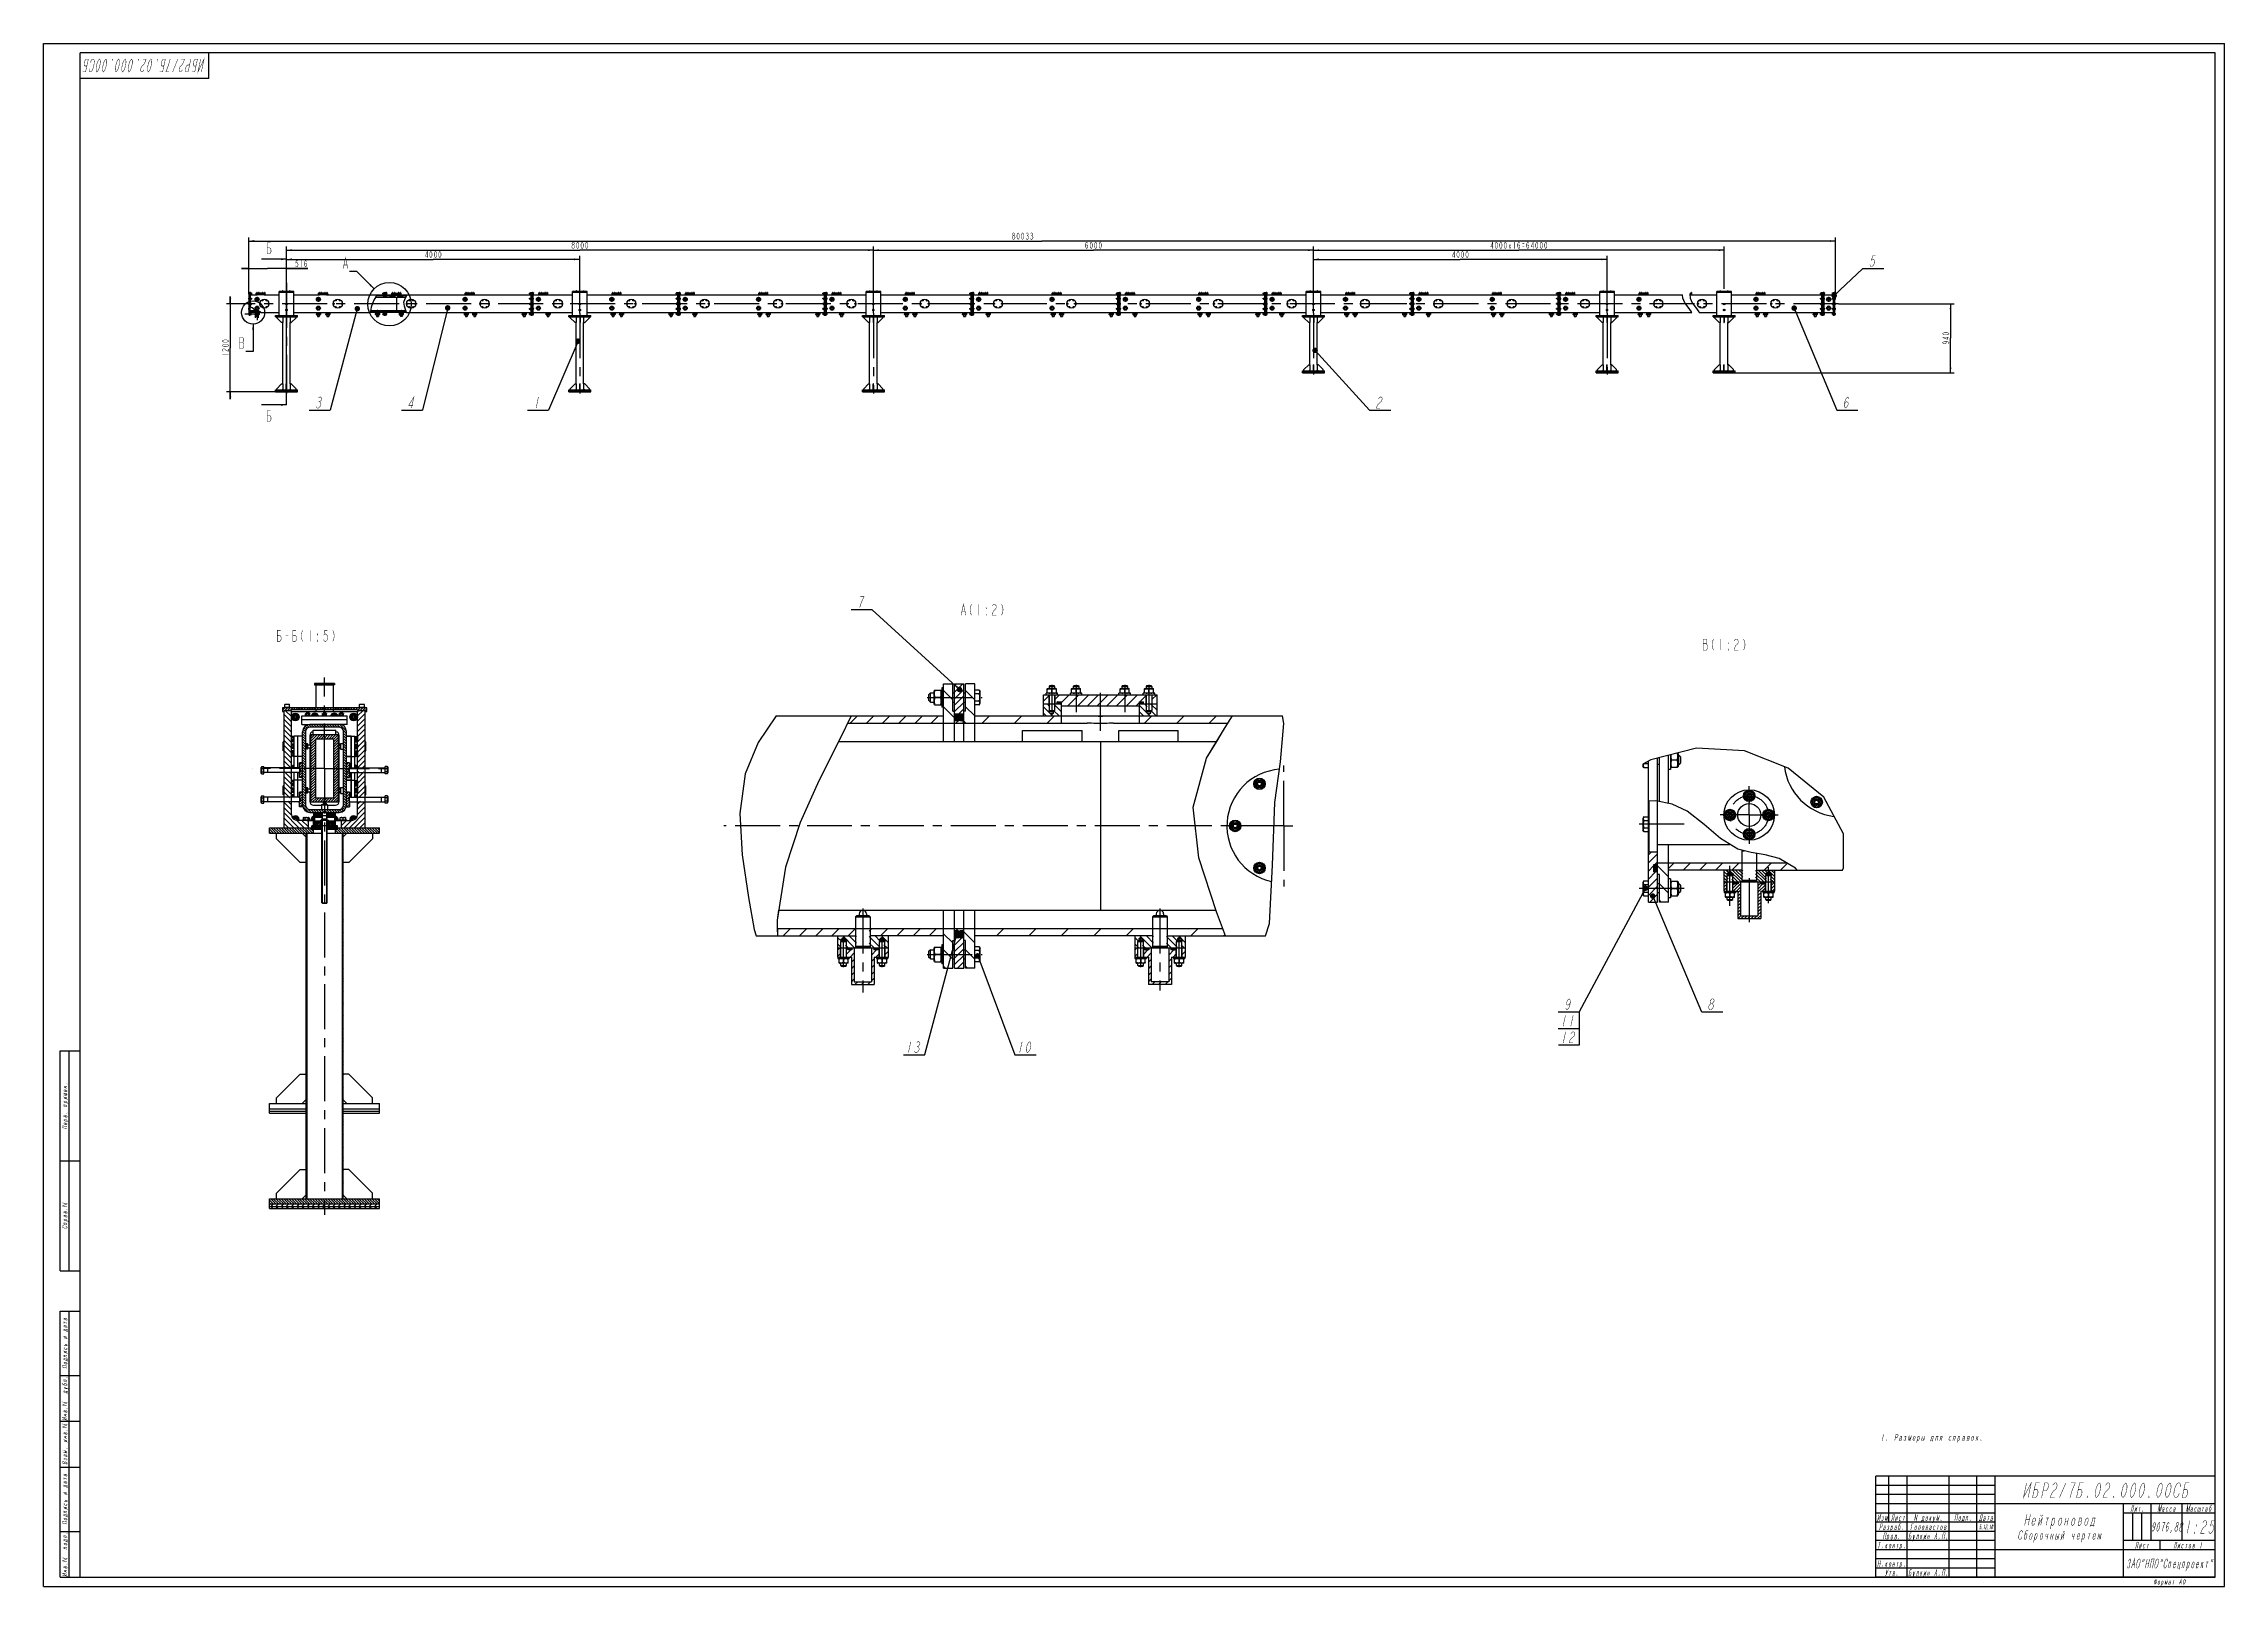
# Model space of a CAD drawing. Header units: millimetres. Extents: x 0 to 1189, y 0 to 841.
import ezdxf

# ---------------------------------------------------------------- set-up
doc = ezdxf.new("R2010")
doc.units = ezdxf.units.MM
doc.header["$LTSCALE"] = 65.395
for name, pattern in [('CENTER', [0.6, 0.375, -0.075, 0.075, -0.075]), ('DASHED', [0.2, 0.1, -0.1]), ('DOT', [0.2, 0.1, -0.1]), ('PHANTOM', [0.8, 0.45, -0.05, 0.1, -0.05, 0.1, -0.05])]:
    doc.linetypes.add(name, pattern=pattern)
doc.layers.get('0').update_dxf_attribs({"linetype": 'CONTINUOUS'})
for name, color, linetype in [('ALL_AXIS', 7, 'CONTINUOUS'), ('ALL_CHAMFER', 7, 'CONTINUOUS'), ('ALL_DIMENSIONS', 7, 'CONTINUOUS'), ('ALL_ROUND', 7, 'CONTINUOUS'), ('DEFAULT_3', 7, 'PHANTOM')]:
    doc.layers.add(name, color=color, linetype=linetype)
doc.styles.get("Standard").update_dxf_attribs({"font": 'txt', "width": 0.7})
doc.dimstyles.new('DIMSTYLE_1', dxfattribs={"dimtxt": 3.5, "dimasz": 3, "dimexe": 0.18, "dimexo": 0.0625, "dimgap": 0.09, "dimtad": 1, "dimlfac": 25, "dimdsep": 46, "dimtxsty": 'STANDARD', "dimblk": '_FILLED', "dimblk1": '_FILLED', "dimblk2": '_FILLED', "dimcen": 0.09, "dimadec": 0, "dimazin": 0, "dimtp": 1.2, "dimtm": 1.2, "dimtfac": 1, "dimtofl": 0, "dimtmove": 0, "dimatfit": 3, "dimldrblk": '_FILLED', "dimfxl": 1, "dimtolj": 1, "dimarcsym": 0})
doc.dimstyles.new('DIMSTYLE_2', dxfattribs={"dimtxt": 3.5, "dimasz": 3, "dimexe": 0.18, "dimexo": 0.0625, "dimgap": 0.09, "dimtad": 1, "dimlfac": 25, "dimdsep": 46, "dimtxsty": 'STANDARD', "dimblk": '_FILLED', "dimblk1": '_FILLED', "dimblk2": '_FILLED', "dimcen": 0.09, "dimadec": 0, "dimazin": 0, "dimtp": 2, "dimtm": 2, "dimtfac": 1, "dimtofl": 0, "dimtmove": 0, "dimatfit": 3, "dimldrblk": '_FILLED', "dimfxl": 1, "dimtolj": 1, "dimarcsym": 0})
doc.dimstyles.new('DIMSTYLE_3', dxfattribs={"dimtxt": 3.5, "dimasz": 3, "dimexe": 0.18, "dimexo": 0.0625, "dimgap": 0.09, "dimtad": 1, "dimlfac": 25, "dimdsep": 46, "dimtxsty": 'STANDARD', "dimblk": '_FILLED', "dimblk1": '_FILLED', "dimblk2": '_FILLED', "dimcen": 0.09, "dimadec": 0, "dimazin": 0, "dimtp": 0.8, "dimtm": 0.8, "dimtfac": 1, "dimtofl": 0, "dimtmove": 0, "dimatfit": 3, "dimldrblk": '_FILLED', "dimfxl": 1, "dimtolj": 1, "dimarcsym": 0})
doc.dimstyles.new('DIMSTYLE_4', dxfattribs={"dimtxt": 3.5, "dimasz": 3, "dimexe": 0.18, "dimexo": 0.0625, "dimgap": 0.09, "dimtad": 1, "dimdec": 5, "dimlfac": 25, "dimdsep": 46, "dimtxsty": 'STANDARD', "dimblk": '_FILLED', "dimblk1": '_FILLED', "dimblk2": '_FILLED', "dimcen": 0.09, "dimadec": 0, "dimazin": 0, "dimtp": 0.8, "dimtm": 0.8, "dimtfac": 1, "dimtdec": 5, "dimtofl": 0, "dimtmove": 0, "dimatfit": 3, "dimldrblk": '_FILLED', "dimfxl": 1, "dimtolj": 1, "dimarcsym": 0})
doc.dimstyles.get("Standard").update_dxf_attribs({"dimtxt": 3.5, "dimasz": 3, "dimexe": 0.18, "dimexo": 0.0625, "dimgap": 0.09, "dimtad": 1, "dimdec": 5, "dimdsep": 46, "dimtxsty": 'STANDARD', "dimblk": '_FILLED', "dimblk1": '_FILLED', "dimblk2": '_FILLED', "dimcen": 0.09, "dimadec": 0, "dimazin": 0, "dimtol": 1, "dimtp": 1e-05, "dimtm": 1e-05, "dimtfac": 1, "dimtdec": 5, "dimtofl": 0, "dimtmove": 0, "dimatfit": 3, "dimldrblk": '_FILLED', "dimfxl": 1, "dimtolj": 1, "dimarcsym": 0})

msp = doc.modelspace()

# ---------------------------------------------------------------- blocks, each defined once
blk = doc.blocks.new('_FILLED')
at = {"color": 0, "linetype": 'BYBLOCK'}
blk.add_solid([(0, 0), (-1, 0.17), (-1, -0.17)], dxfattribs=at)
blk = doc.blocks.new('*D0')
at = {"layer": 'ALL_DIMENSIONS', "color": 2, "linetype": 'CONTINUOUS'}
for p, q in [((101.8, 699.2), (101.8, 703.2)), ((101.8, 703.2), (101.8, 675.2)), ((109.8, 699.2), (99.8, 699.2)), ((101.8, 647.2), (101.8, 675.2)), ((126.4, 651.2), (99.8, 651.2)), ((101.8, 651.2), (101.8, 647.2))]:
    blk.add_line(p, q, dxfattribs=at)
at = {"layer": 'ALL_DIMENSIONS', "color": 2, "linetype": 'CONTINUOUS', "xscale": 3, "yscale": 3, "zscale": 3}
for p, rotation in [((101.8, 699.2), 270), ((101.8, 651.2), 90)]:
    blk.add_blockref('_FILLED', p, dxfattribs=dict(at, rotation=rotation))
blk = doc.blocks.new('*D1')
at = {"layer": 'ALL_DIMENSIONS', "color": 2, "linetype": 'CONTINUOUS'}
for p, q in [((111.8, 705), (111.8, 735.4)), ((111.8, 733.4), (544.3, 733.4)), ((976.9, 733.4), (544.3, 733.4)), ((976.9, 705), (976.9, 735.4))]:
    blk.add_line(p, q, dxfattribs=at)
at = {"layer": 'ALL_DIMENSIONS', "color": 2, "linetype": 'CONTINUOUS', "xscale": 3, "yscale": 3, "zscale": 3, "rotation": 180}
blk.add_blockref('_FILLED', (111.8, 733.4), dxfattribs=at)
at = {"layer": 'ALL_DIMENSIONS', "color": 2, "linetype": 'CONTINUOUS', "xscale": 3, "yscale": 3, "zscale": 3}
blk.add_blockref('_FILLED', (976.9, 733.4), dxfattribs=at)
blk = doc.blocks.new('*D2')
at = {"layer": 'ALL_DIMENSIONS', "color": 2, "linetype": 'CONTINUOUS'}
for p, q in [((111.8, 718.4), (107.8, 718.4)), ((107.8, 718.4), (122.1, 718.4)), ((111.8, 705), (111.8, 720.4)), ((144.1, 718.4), (122.1, 718.4)), ((132.4, 666.8), (132.4, 720.4)), ((132.4, 718.4), (144.1, 718.4))]:
    blk.add_line(p, q, dxfattribs=at)
at = {"layer": 'ALL_DIMENSIONS', "color": 2, "linetype": 'CONTINUOUS', "xscale": 3, "yscale": 3, "zscale": 3}
blk.add_blockref('_FILLED', (111.8, 718.4), dxfattribs=at)
at = {"layer": 'ALL_DIMENSIONS', "color": 2, "linetype": 'CONTINUOUS', "xscale": 3, "yscale": 3, "zscale": 3, "rotation": 180}
blk.add_blockref('_FILLED', (132.4, 718.4), dxfattribs=at)
blk = doc.blocks.new('*D3')
at = {"layer": 'ALL_DIMENSIONS', "color": 2, "linetype": 'CONTINUOUS'}
for p, q in [((132.4, 666.8), (132.4, 725.4)), ((292.4, 694.1), (292.4, 725.4)), ((132.4, 723.4), (212.4, 723.4)), ((292.4, 723.4), (212.4, 723.4))]:
    blk.add_line(p, q, dxfattribs=at)
at = {"layer": 'ALL_DIMENSIONS', "color": 2, "linetype": 'CONTINUOUS', "xscale": 3, "yscale": 3, "zscale": 3, "rotation": 180}
blk.add_blockref('_FILLED', (132.4, 723.4), dxfattribs=at)
at = {"layer": 'ALL_DIMENSIONS', "color": 2, "linetype": 'CONTINUOUS', "xscale": 3, "yscale": 3, "zscale": 3}
blk.add_blockref('_FILLED', (292.4, 723.4), dxfattribs=at)
blk = doc.blocks.new('*D4')
at = {"layer": 'ALL_DIMENSIONS', "color": 2, "linetype": 'CONTINUOUS'}
for p, q in [((132.4, 666.8), (132.4, 730.4)), ((132.4, 728.4), (292.4, 728.4)), ((452.4, 728.4), (292.4, 728.4)), ((452.4, 694.1), (452.4, 730.4))]:
    blk.add_line(p, q, dxfattribs=at)
at = {"layer": 'ALL_DIMENSIONS', "color": 2, "linetype": 'CONTINUOUS', "xscale": 3, "yscale": 3, "zscale": 3, "rotation": 180}
blk.add_blockref('_FILLED', (132.4, 728.4), dxfattribs=at)
at = {"layer": 'ALL_DIMENSIONS', "color": 2, "linetype": 'CONTINUOUS', "xscale": 3, "yscale": 3, "zscale": 3}
blk.add_blockref('_FILLED', (452.4, 728.4), dxfattribs=at)
blk = doc.blocks.new('*D5')
at = {"layer": 'ALL_DIMENSIONS', "color": 2, "linetype": 'CONTINUOUS'}
for p, q in [((452.4, 694.1), (452.4, 730.4)), ((452.4, 728.4), (572.4, 728.4)), ((692.4, 728.4), (572.4, 728.4)), ((692.4, 694.1), (692.4, 730.4))]:
    blk.add_line(p, q, dxfattribs=at)
at = {"layer": 'ALL_DIMENSIONS', "color": 2, "linetype": 'CONTINUOUS', "xscale": 3, "yscale": 3, "zscale": 3, "rotation": 180}
blk.add_blockref('_FILLED', (452.4, 728.4), dxfattribs=at)
at = {"layer": 'ALL_DIMENSIONS', "color": 2, "linetype": 'CONTINUOUS', "xscale": 3, "yscale": 3, "zscale": 3}
blk.add_blockref('_FILLED', (692.4, 728.4), dxfattribs=at)
blk = doc.blocks.new('*D6')
at = {"layer": 'ALL_DIMENSIONS', "color": 2, "linetype": 'CONTINUOUS'}
for p, q in [((692.4, 694.1), (692.4, 725.4)), ((852.4, 694.1), (852.4, 725.4)), ((692.4, 723.4), (772.4, 723.4)), ((852.4, 723.4), (772.4, 723.4))]:
    blk.add_line(p, q, dxfattribs=at)
at = {"layer": 'ALL_DIMENSIONS', "color": 2, "linetype": 'CONTINUOUS', "xscale": 3, "yscale": 3, "zscale": 3, "rotation": 180}
blk.add_blockref('_FILLED', (692.4, 723.4), dxfattribs=at)
at = {"layer": 'ALL_DIMENSIONS', "color": 2, "linetype": 'CONTINUOUS', "xscale": 3, "yscale": 3, "zscale": 3}
blk.add_blockref('_FILLED', (852.4, 723.4), dxfattribs=at)
blk = doc.blocks.new('*D7')
at = {"layer": 'ALL_DIMENSIONS', "color": 2, "linetype": 'CONTINUOUS'}
for p, q in [((692.4, 694.1), (692.4, 730.4)), ((692.4, 728.4), (804.3, 728.4)), ((916.2, 728.4), (804.3, 728.4)), ((916.2, 707.3), (916.2, 730.4))]:
    blk.add_line(p, q, dxfattribs=at)
at = {"layer": 'ALL_DIMENSIONS', "color": 2, "linetype": 'CONTINUOUS', "xscale": 3, "yscale": 3, "zscale": 3, "rotation": 180}
blk.add_blockref('_FILLED', (692.4, 728.4), dxfattribs=at)
at = {"layer": 'ALL_DIMENSIONS', "color": 2, "linetype": 'CONTINUOUS', "xscale": 3, "yscale": 3, "zscale": 3}
blk.add_blockref('_FILLED', (916.2, 728.4), dxfattribs=at)
blk = doc.blocks.new('*D8')
at = {"layer": 'ALL_DIMENSIONS', "color": 2, "linetype": 'CONTINUOUS'}
for p, q in [((978.6, 699.2), (1041.7, 699.2)), ((1039.7, 699.2), (1039.7, 680.4)), ((1039.7, 661.6), (1039.7, 680.4)), ((922.2, 661.6), (1041.7, 661.6))]:
    blk.add_line(p, q, dxfattribs=at)
at = {"layer": 'ALL_DIMENSIONS', "color": 2, "linetype": 'CONTINUOUS', "xscale": 3, "yscale": 3, "zscale": 3}
for p, rotation in [((1039.7, 699.2), 90), ((1039.7, 661.6), 270)]:
    blk.add_blockref('_FILLED', p, dxfattribs=dict(at, rotation=rotation))
blk = doc.blocks.new('SYMBOL_39_BL0', base_point=(837.3, 304.2))
at = {"color": 2, "linetype": 'CONTINUOUS'}
blk.add_line((837.3, 313.2), (837.3, 295.2), dxfattribs=at)
blk = doc.blocks.new('BOM BALLOON 57_BL1', base_point=(269.6, 644.7))
at = {"color": 2, "linetype": 'CONTINUOUS'}
blk.add_line((263.8, 641.2), (275.3, 641.2), dxfattribs=at)
at = {"color": 2, "linetype": 'CONTINUOUS', "const_width": 0.25}
blk.add_lwpolyline([(269.8, 648.3), (268.6, 642.3)], dxfattribs=at)
blk = doc.blocks.new('BOM BALLOON 58_BL2', base_point=(728.7, 644.7))
at = {"color": 2, "linetype": 'CONTINUOUS'}
blk.add_line((722.9, 641.2), (734.5, 641.2), dxfattribs=at)
at = {"color": 2, "linetype": 'CONTINUOUS', "const_width": 0.25}
blk.add_lwpolyline([(727.7, 647.3), (728.1, 647.8), (728.7, 648.3), (729.2, 648.3), (729.7, 647.8), (729.8, 647.3), (729.6, 646.3), (729.2, 645.8), (728.6, 645.3), (728, 644.8), (727.2, 643.8), (726.6, 642.3), (728.7, 642.3)], dxfattribs=at)
blk = doc.blocks.new('BOM BALLOON 59_BL3', base_point=(150.5, 644.7))
at = {"color": 2, "linetype": 'CONTINUOUS'}
blk.add_line((144.8, 641.2), (156.3, 641.2), dxfattribs=at)
at = {"color": 2, "linetype": 'CONTINUOUS', "const_width": 0.25}
for points in [[(149.9, 647.8), (150.5, 648.3), (151, 648.3), (151.5, 647.8), (151.6, 647.3), (151.5, 646.8), (151.1, 646.3), (150.5, 645.8), (150.9, 645.3), (151.1, 644.8), (151.2, 644.3), (151.1, 643.8), (150.8, 643.3), (150.4, 642.8), (149.8, 642.3), (149.2, 642.3), (148.8, 642.8), (148.7, 643.3)], [(150, 645.8), (150.5, 645.8)]]:
    blk.add_lwpolyline(points, dxfattribs=at)
blk = doc.blocks.new('BOM BALLOON 60_BL4', base_point=(200.9, 644.7))
at = {"color": 2, "linetype": 'CONTINUOUS'}
blk.add_line((195.1, 641.2), (206.6, 641.2), dxfattribs=at)
at = {"color": 2, "linetype": 'CONTINUOUS', "const_width": 0.25}
blk.add_lwpolyline([(200.6, 642.3), (201.9, 648.3), (199.1, 643.8), (201.5, 643.8)], dxfattribs=at)
blk = doc.blocks.new('BOM BALLOON 61_BL5', base_point=(997.7, 722))
at = {"color": 2, "linetype": 'CONTINUOUS'}
blk.add_line((991.9, 718.4), (1003.4, 718.4), dxfattribs=at)
at = {"color": 2, "linetype": 'CONTINUOUS', "const_width": 0.25}
blk.add_lwpolyline([(999, 725.5), (997.4, 725.5), (996.6, 723), (997.2, 723.5), (997.8, 723.5), (998.2, 723), (998.3, 722.5), (998.4, 721.5), (997.9, 720.5), (997.5, 720), (996.9, 719.5), (996.4, 719.5), (996, 720), (995.8, 720.5)], dxfattribs=at)
blk = doc.blocks.new('BOM BALLOON 62_BL6', base_point=(983.4, 644.7))
at = {"color": 2, "linetype": 'CONTINUOUS'}
blk.add_line((977.7, 641.2), (989.2, 641.2), dxfattribs=at)
at = {"color": 2, "linetype": 'CONTINUOUS', "const_width": 0.25}
blk.add_lwpolyline([(981.8, 644.3), (982.3, 645.3), (983.1, 645.8), (983.8, 645.3), (983.9, 644.3), (983.4, 643.3), (983, 642.8), (982.4, 642.3), (982, 642.8), (981.8, 643.3), (981.8, 644.3), (982.2, 646.3), (982.7, 647.3), (983, 647.8), (983.7, 648.3), (984.1, 647.8), (984.3, 647.3)], dxfattribs=at)
blk = doc.blocks.new('BOM BALLOON 63_BL7', base_point=(445.9, 535.9))
at = {"color": 2, "linetype": 'CONTINUOUS'}
blk.add_line((440.2, 532.4), (451.7, 532.4), dxfattribs=at)
at = {"color": 2, "linetype": 'CONTINUOUS', "const_width": 0.25}
blk.add_lwpolyline([(444.9, 533.5), (445.7, 536), (446.3, 537.5), (446.8, 538.5), (447.3, 539.5), (445.2, 539.5)], dxfattribs=at)
blk = doc.blocks.new('BOM BALLOON 66_BL8', base_point=(535.3, 293.3))
at = {"color": 2, "linetype": 'CONTINUOUS'}
blk.add_line((529.5, 289.8), (541.1, 289.8), dxfattribs=at)
at = {"color": 2, "linetype": 'CONTINUOUS', "const_width": 0.25}
for points in [[(533.5, 296.9), (532.2, 290.9)], [(536.4, 290.9), (536, 291.4), (535.8, 291.9), (535.8, 292.9), (536.2, 294.9), (536.7, 295.9), (537, 296.4), (537.7, 296.9), (538.1, 296.4), (538.2, 295.9), (538.3, 294.9), (537.9, 292.9), (537.4, 291.9), (537, 291.4), (536.4, 290.9)]]:
    blk.add_lwpolyline(points, dxfattribs=at)
blk = doc.blocks.new('BOM BALLOON 69_BL9', base_point=(474.6, 293.3))
at = {"color": 2, "linetype": 'CONTINUOUS'}
blk.add_line((468.8, 289.8), (480.4, 289.8), dxfattribs=at)
at = {"color": 2, "linetype": 'CONTINUOUS', "const_width": 0.25}
for points in [[(472.8, 296.9), (471.5, 290.9)], [(476.1, 296.4), (476.7, 296.9), (477.2, 296.9), (477.6, 296.4), (477.8, 295.9), (477.7, 295.4), (477.3, 294.9), (476.7, 294.4), (477.1, 293.9), (477.3, 293.4), (477.4, 292.9), (477.3, 292.4), (476.9, 291.9), (476.6, 291.4), (475.9, 290.9), (475.4, 290.9), (475, 291.4), (474.8, 291.9)], [(476.2, 294.4), (476.7, 294.4)]]:
    blk.add_lwpolyline(points, dxfattribs=at)
blk = doc.blocks.new('BOM BALLOON 64_BL10', base_point=(909.7, 316.8))
at = {"color": 2, "linetype": 'CONTINUOUS'}
blk.add_line((904, 313.2), (915.5, 313.2), dxfattribs=at)
at = {"color": 2, "linetype": 'CONTINUOUS', "const_width": 0.25}
for points in [[(908.4, 314.3), (908, 314.8), (907.9, 315.3), (907.7, 315.8), (907.8, 316.3), (908.2, 316.8), (908.6, 317.3), (909.2, 317.8), (909.7, 317.8), (910.1, 317.3), (910.3, 316.8), (910.4, 316.3), (910.3, 315.8), (910, 315.3), (909.6, 314.8), (909, 314.3), (908.4, 314.3)], [(909.2, 317.8), (908.8, 318.3), (908.6, 318.8), (908.7, 319.3), (909.1, 319.8), (909.7, 320.3), (910.2, 320.3), (910.7, 319.8), (910.8, 319.3), (910.7, 318.8), (910.3, 318.3), (909.7, 317.8)]]:
    blk.add_lwpolyline(points, dxfattribs=at)
blk = doc.blocks.new('BOM BALLOON 65_BL11', base_point=(831.5, 316.8))
at = {"color": 2, "linetype": 'CONTINUOUS'}
blk.add_line((825.7, 313.2), (837.3, 313.2), dxfattribs=at)
at = {"color": 2, "linetype": 'CONTINUOUS', "const_width": 0.25}
blk.add_lwpolyline([(832.4, 318.3), (831.9, 317.3), (831, 316.8), (830.3, 317.3), (830.3, 318.3), (830.8, 319.3), (831.1, 319.8), (831.8, 320.3), (832.2, 319.8), (832.3, 319.3), (832.4, 318.3), (832, 316.3), (831.5, 315.3), (831.1, 314.8), (830.5, 314.3), (830.1, 314.8), (829.9, 315.3)], dxfattribs=at)
blk = doc.blocks.new('BOM BALLOON 67_BL12', base_point=(831.5, 307.8))
at = {"color": 2, "linetype": 'CONTINUOUS'}
blk.add_line((825.8, 304.2), (837.3, 304.2), dxfattribs=at)
at = {"color": 2, "linetype": 'CONTINUOUS', "const_width": 0.25}
for points in [[(829.7, 311.3), (828.4, 305.3)], [(833.9, 311.3), (832.6, 305.3)]]:
    blk.add_lwpolyline(points, dxfattribs=at)
blk = doc.blocks.new('BOM BALLOON 68_BL13', base_point=(831.6, 298.8))
at = {"color": 2, "linetype": 'CONTINUOUS'}
blk.add_line((825.9, 295.2), (837.4, 295.2), dxfattribs=at)
at = {"color": 2, "linetype": 'CONTINUOUS', "const_width": 0.25}
for points in [[(829.8, 302.3), (828.5, 296.3)], [(832.7, 301.3), (833.1, 301.8), (833.7, 302.3), (834.2, 302.3), (834.7, 301.8), (834.8, 301.3), (834.6, 300.3), (834.2, 299.8), (833.6, 299.3), (833, 298.8), (832.2, 297.8), (831.7, 296.3), (833.8, 296.3)]]:
    blk.add_lwpolyline(points, dxfattribs=at)

# ---------------------------------------------------------------- dimensions: what is measured, and where the dimension line sits
at = {"layer": 'ALL_DIMENSIONS', "color": 2, "linetype": 'CONTINUOUS'}
for base, p1, p2, picture, middle in [((976.88962893, 733.42712965), (111.76175857, 705.03912965), (976.88962893, 705.03912965), '*D1', (527.64980084, 734.30212965)), ((452.40175857, 728.42712965), (132.40175857, 666.84053102), (452.40175857, 694.11512965), '*D4', (287.50175857, 729.30212965)), ((292.40175857, 723.42712965), (132.40175857, 666.84053102), (292.40175857, 694.11512965), '*D3', (207.50175857, 724.30212965)), ((692.40175857, 728.42712965), (452.40175857, 694.11512965), (692.40175857, 694.11512965), '*D5', (567.50175857, 729.30212965)), ((852.40175857, 723.42712965), (692.40175857, 694.11512965), (852.40175857, 694.11512965), '*D6', (767.50175857, 724.30212965))]:
    dim = msp.add_linear_dim(base=base, p1=p1, p2=p2, dimstyle='DIMSTYLE_2', dxfattribs=at)
    dim.commit()
    dim.dimension.update_dxf_attribs({"geometry": picture, "text_midpoint": middle, "dimtype": 160})
dim = msp.add_linear_dim(base=(916.20962893, 728.42712965), p1=(692.40175857, 694.11512965), p2=(916.20962893, 707.34239414), text='4000x16=<>', dimstyle='DIMSTYLE_2', dxfattribs=at)
dim.commit()
dim.dimension.update_dxf_attribs({"geometry": '*D7', "text_midpoint": (788.38069375, 729.30212965), "dimtype": 160})
for base, p1, p2, angle, dimstyle, picture, middle in [((111.76175857, 718.42712965), (132.40175857, 666.84053102), (111.76175857, 705.03912965), 180, 'DIMSTYLE_3', '*D2', (136.76875175, 719.30212965)), ((101.76175857, 651.18712965), (109.76175857, 699.18712965), (126.40175857, 651.18712965), 270, 'DIMSTYLE_1', '*D0', (100.88675857, 670.28712965)), ((1039.72783677, 661.58712965), (978.59743447, 699.18712965), (922.17635845, 661.58712965), 270, 'DIMSTYLE_4', '*D8', (1038.85283677, 676.71212965))]:
    dim = msp.add_linear_dim(base=base, p1=p1, p2=p2, angle=angle, dimstyle=dimstyle, dxfattribs=at)
    dim.commit()
    dim.dimension.update_dxf_attribs({"geometry": picture, "text_midpoint": middle, "dimtype": 160})

# ---------------------------------------------------------------- linework, layer by layer
at = {"color": 7, "linetype": 'CONTINUOUS'}
for p, q in [((0, 0), (0, 841)), ((0, 841), (1189, 841)), ((90, 836), (20, 836)), ((20, 822), (20, 836)), ((20, 5), (20, 836)), ((1184, 836), (20, 836)), ((90, 822), (90, 836)), ((1184, 5), (1184, 836)), ((1189, 0), (1189, 841)), ((90, 822), (20, 822)), ((111.80293297, 705.1104458), (111.76175857, 705.03912965)), ((111.80293297, 704.4638135), (111.76175857, 704.53512965)), ((111.80293297, 702.3104458), (111.76175857, 702.23912965)), ((111.80293297, 701.6638135), (111.76175857, 701.73512965)), ((111.80293297, 705.1104458), (112.00175857, 705.1104458)), ((111.80293297, 704.94878773), (112.00175857, 704.94878773)), ((111.80293297, 704.62547158), (112.00175857, 704.62547158)), ((111.80293297, 704.4638135), (112.00175857, 704.4638135)), ((111.80293297, 702.3104458), (112.00175857, 702.3104458)), ((111.80293297, 702.14878773), (112.00175857, 702.14878773)), ((111.80293297, 701.82547158), (112.00175857, 701.82547158)), ((111.80293297, 701.6638135), (112.00175857, 701.6638135)), ((112.00175857, 692.98712965), (112.00175857, 705.38712965)), ((112.00175857, 705.38712965), (112.40175857, 705.38712965)), ((112.40175857, 705.38712965), (112.40175857, 695.50712965)), ((112.40175857, 704.18712965), (112.48175857, 704.18712965)), ((112.48175857, 697.38049402), (112.48175857, 705.38712965)), ((112.88175857, 705.38712965), (112.48175857, 705.38712965)), ((112.88175857, 697.29734686), (112.88175857, 705.38712965)), ((112.88175857, 703.98712965), (116.50768809, 703.98712965)), ((112.96175857, 705.07512965), (112.98023378, 705.10712965)), ((112.96175857, 704.49912965), (112.98023378, 704.46712965)), ((112.96175857, 702.27512965), (112.98023378, 702.30712965)), ((112.96175857, 701.69912965), (112.98023378, 701.66712965)), ((112.98023378, 705.10712965), (113.27928337, 705.10712965)), ((112.98023378, 704.46712965), (113.27928337, 704.46712965)), ((112.98023378, 702.30712965), (113.27928337, 702.30712965)), ((112.98023378, 701.66712965), (113.27928337, 701.66712965)), ((113.00881503, 704.78712965), (113.25070212, 704.78712965)), ((113.00881503, 701.98712965), (113.25070212, 701.98712965)), ((113.27928171, 705.10713253), (113.29775857, 705.07512965)), ((113.27928171, 704.46712678), (113.29775857, 704.49912965)), ((113.27928171, 702.30713253), (113.29775857, 702.27512965)), ((113.27928171, 701.66712678), (113.29775857, 701.69912965)), ((113.29775857, 705.07512744), (113.29775857, 704.49913187)), ((113.29775857, 702.27512744), (113.29775857, 701.69913187)), ((113.40175857, 704.92312965), (113.40175857, 704.65112965)), ((113.40175857, 702.12312965), (113.40175857, 701.85112965)), ((115.56175857, 701.81806976), (115.36175857, 701.70259971)), ((115.36175857, 701.70259971), (115.36175857, 701.4716596)), ((115.76175857, 701.70259971), (115.56175857, 701.81806976)), ((115.76175857, 701.4716596), (115.76175857, 701.70259971)), ((115.92175857, 704.50712965), (115.92175857, 703.98712965)), ((115.92175857, 704.50712965), (120.88175857, 704.50712965)), ((116.08175677, 705.16758161), (116.10175857, 705.17912965)), ((116.08175857, 704.98267666), (116.08175857, 705.16758265)), ((116.10175857, 704.97112965), (116.08175857, 704.98267666)), ((116.10175996, 705.17912965), (116.46175719, 705.17912965)), ((116.38443807, 705.30712965), (116.17907908, 705.30712965)), ((116.40175857, 702.65806976), (116.20175857, 702.54259971)), ((116.20175857, 702.54259971), (116.20175857, 702.3116596)), ((116.20175857, 702.3116596), (116.40175857, 702.19618955)), ((116.28175857, 705.00053994), (116.28175857, 705.14971937)), ((116.60175857, 702.54259971), (116.40175857, 702.65806976)), ((116.40175857, 702.19618955), (116.60175857, 702.3116596)), ((116.48176038, 705.16758161), (116.46175857, 705.17912965)), ((116.46175857, 704.97112965), (116.48175857, 704.98267666)), ((116.48175857, 704.98267666), (116.48175857, 705.16758265)), ((116.60175857, 702.3116596), (116.60175857, 702.54259971)), ((117.24175857, 701.81806976), (117.04175857, 701.70259971)), ((117.04175857, 701.70259971), (117.04175857, 701.4716596)), ((117.14175677, 705.16758161), (117.16175857, 705.17912965)), ((117.14175857, 704.98267666), (117.14175857, 705.16758265)), ((117.16175857, 704.97112965), (117.14175857, 704.98267666)), ((117.16175996, 705.17912965), (117.52175719, 705.17912965)), ((117.44443807, 705.30712965), (117.23907908, 705.30712965)), ((117.44175857, 701.70259971), (117.24175857, 701.81806976)), ((117.34175857, 705.00053994), (117.34175857, 705.14971937)), ((117.44175857, 701.4716596), (117.44175857, 701.70259971)), ((117.54176038, 705.16758161), (117.52175857, 705.17912965)), ((117.52175857, 704.97112965), (117.54175857, 704.98267666)), ((117.54175857, 704.98267666), (117.54175857, 705.16758265)), ((119.26175677, 705.16758161), (119.28175857, 705.17912965)), ((119.26175857, 704.98267666), (119.26175857, 705.16758265)), ((119.28175857, 704.97112965), (119.26175857, 704.98267666)), ((119.28175996, 705.17912965), (119.64175719, 705.17912965)), ((119.56443807, 705.30712965), (119.35907908, 705.30712965)), ((119.46175857, 705.00053994), (119.46175857, 705.14971937)), ((119.66176038, 705.16758161), (119.64175857, 705.17912965)), ((119.64175857, 704.97112965), (119.66175857, 704.98267666)), ((119.66175857, 704.98267666), (119.66175857, 705.16758265)), ((120.29582905, 703.98712965), (128.40175857, 703.98712965)), ((120.32175677, 705.16758161), (120.34175857, 705.17912965)), ((120.32175857, 704.98267666), (120.32175857, 705.16758265)), ((120.34175857, 704.97112965), (120.32175857, 704.98267666)), ((120.34175996, 705.17912965), (120.70175719, 705.17912965)), ((120.62443807, 705.30712965), (120.41907908, 705.30712965)), ((120.52175857, 705.00053994), (120.52175857, 705.14971937)), ((120.72176038, 705.16758161), (120.70175857, 705.17912965)), ((120.70175857, 704.97112965), (120.72175857, 704.98267666)), ((120.72175857, 704.98267666), (120.72175857, 705.16758265)), ((120.88175857, 704.50712965), (120.88175857, 703.98712965)), ((128.40175857, 692.71512965), (128.40175857, 705.79512965)), ((136.40175857, 705.79512965), (128.40175857, 705.79512965)), ((136.40175857, 705.39512965), (128.40175857, 705.39512965)), ((136.40175857, 692.71512965), (136.40175857, 705.79512965)), ((136.40175857, 703.98712965), (150.50768809, 703.98712965)), ((148.96175857, 701.81806976), (148.76175857, 701.70259971)), ((148.76175857, 701.70259971), (148.76175857, 701.4716596)), ((149.16175857, 701.70259971), (148.96175857, 701.81806976)), ((149.16175857, 701.4716596), (149.16175857, 701.70259971)), ((149.80175857, 702.65806976), (149.60175857, 702.54259971)), ((149.60175857, 702.54259971), (149.60175857, 702.3116596)), ((149.60175857, 702.3116596), (149.80175857, 702.19618955)), ((150.00175857, 702.54259971), (149.80175857, 702.65806976)), ((149.80175857, 702.19618955), (150.00175857, 702.3116596)), ((149.92175857, 704.50712965), (149.92175857, 703.98712965)), ((149.92175857, 704.50712965), (154.88175857, 704.50712965)), ((150.00175857, 702.3116596), (150.00175857, 702.54259971)), ((150.08175677, 705.16758161), (150.10175857, 705.17912965)), ((150.08175857, 704.98267666), (150.08175857, 705.16758265)), ((150.10175857, 704.97112965), (150.08175857, 704.98267666)), ((150.10175996, 705.17912965), (150.46175719, 705.17912965)), ((150.38443807, 705.30712965), (150.17907908, 705.30712965)), ((150.28175857, 705.00053994), (150.28175857, 705.14971937)), ((150.64175857, 701.81806976), (150.44175857, 701.70259971)), ((150.44175857, 701.70259971), (150.44175857, 701.4716596)), ((150.48176038, 705.16758161), (150.46175857, 705.17912965)), ((150.46175857, 704.97112965), (150.48175857, 704.98267666)), ((150.48175857, 704.98267666), (150.48175857, 705.16758265)), ((150.84175857, 701.70259971), (150.64175857, 701.81806976)), ((150.84175857, 701.4716596), (150.84175857, 701.70259971)), ((151.14175677, 705.16758161), (151.16175857, 705.17912965)), ((151.14175857, 704.98267666), (151.14175857, 705.16758265)), ((151.16175857, 704.97112965), (151.14175857, 704.98267666)), ((151.16175996, 705.17912965), (151.52175719, 705.17912965)), ((151.44443807, 705.30712965), (151.23907908, 705.30712965)), ((151.34175857, 705.00053994), (151.34175857, 705.14971937)), ((151.54176038, 705.16758161), (151.52175857, 705.17912965)), ((151.52175857, 704.97112965), (151.54175857, 704.98267666)), ((151.54175857, 704.98267666), (151.54175857, 705.16758265)), ((153.26175677, 705.16758161), (153.28175857, 705.17912965)), ((153.26175857, 704.98267666), (153.26175857, 705.16758265)), ((153.28175857, 704.97112965), (153.26175857, 704.98267666)), ((153.28175996, 705.17912965), (153.64175719, 705.17912965)), ((153.56443807, 705.30712965), (153.35907908, 705.30712965)), ((153.46175857, 705.00053994), (153.46175857, 705.14971937)), ((153.66176038, 705.16758161), (153.64175857, 705.17912965)), ((153.64175857, 704.97112965), (153.66175857, 704.98267666)), ((153.66175857, 704.98267666), (153.66175857, 705.16758265)), ((154.29582905, 703.98712965), (185.56175857, 703.98712965)), ((154.32175677, 705.16758161), (154.34175857, 705.17912965)), ((154.32175857, 704.98267666), (154.32175857, 705.16758265)), ((154.34175857, 704.97112965), (154.32175857, 704.98267666)), ((154.34175996, 705.17912965), (154.70175719, 705.17912965)), ((154.62443807, 705.30712965), (154.41907908, 705.30712965)), ((154.52175857, 705.00053994), (154.52175857, 705.14971937)), ((154.72176038, 705.16758161), (154.70175857, 705.17912965)), ((154.70175857, 704.97112965), (154.72175857, 704.98267666)), ((154.72175857, 704.98267666), (154.72175857, 705.16758265)), ((154.88175857, 704.50712965), (154.88175857, 703.98712965)), ((181.04585862, 703.00592031), (180.12719743, 701.15586954)), ((180.97694073, 702.86712965), (197.4768008, 702.86712965)), ((181.53098439, 703.98712965), (181.04585862, 703.00592031)), ((181.37277122, 703.66712965), (191.82730231, 703.66712965)), ((184.92175857, 704.65112965), (184.92175857, 704.92312965)), ((185.16423544, 705.10713253), (185.14575857, 705.07512965)), ((185.14575857, 704.49913187), (185.14575857, 705.07512744)), ((185.16423544, 704.46712678), (185.14575857, 704.49912965)), ((185.16423378, 705.10712965), (185.46328337, 705.10712965)), ((185.16423378, 704.46712965), (185.46328337, 704.46712965)), ((185.43470212, 704.78712965), (185.19281503, 704.78712965)), ((185.48175857, 705.07512965), (185.46328337, 705.10712965)), ((185.48175857, 704.49912965), (185.46328337, 704.46712965)), ((185.56175857, 702.86712965), (185.56175857, 705.38712965)), ((185.56175857, 705.38712965), (185.96175857, 705.38712965)), ((185.96175857, 704.18712965), (185.96175857, 705.38712965)), ((185.96175857, 704.18712965), (186.04175857, 704.18712965)), ((186.04175857, 703.66712965), (186.04175857, 705.38712965)), ((186.04175857, 705.38712965), (186.44175857, 705.38712965)), ((186.20975857, 704.06712965), (186.04175857, 704.06712965)), ((186.20975857, 703.76712965), (186.04175857, 703.76712965)), ((186.04175857, 702.86712965), (186.04175857, 703.66404557)), ((186.20975857, 704.06712965), (186.20975857, 703.76712965)), ((186.27375857, 704.06712965), (186.27375857, 703.76712965)), ((186.44175857, 704.06712965), (186.27375857, 704.06712965)), ((186.44175857, 703.76712965), (186.27375857, 703.76712965)), ((186.44175857, 702.86712965), (186.44175857, 705.38712965)), ((186.52175857, 704.18712965), (186.44175857, 704.18712965)), ((186.52175857, 704.18712965), (186.52175857, 705.38712965)), ((186.92175857, 705.38712965), (186.52175857, 705.38712965)), ((186.92175857, 702.86712965), (186.92175857, 705.38712965)), ((187.12058418, 705.1104458), (186.92175857, 705.1104458)), ((187.12058418, 704.94878773), (186.92175857, 704.94878773)), ((187.12058418, 704.62547158), (186.92175857, 704.62547158)), ((187.12058418, 704.4638135), (186.92175857, 704.4638135)), ((186.92175857, 703.98712965), (230.50768936, 703.98712965)), ((187.12058418, 705.1104458), (187.16175857, 705.03912965)), ((187.12058418, 704.4638135), (187.16175857, 704.53512965)), ((189.00175857, 702.86712965), (189.00175857, 703.34712965)), ((189.00175857, 703.34712965), (191.60175857, 703.34712965)), ((189.92175857, 703.98712965), (189.92175857, 704.90712965)), ((189.92175857, 704.90712965), (190.03175857, 704.90712965)), ((189.92175857, 704.50712965), (190.70175857, 704.50712965)), ((190.08175677, 705.16758161), (190.10175857, 705.17912965)), ((190.08175857, 704.98267666), (190.08175857, 705.16758265)), ((190.10175857, 704.97112965), (190.08175857, 704.98267666)), ((190.10175996, 705.17912965), (190.46175719, 705.17912965)), ((190.15175857, 704.90712965), (190.15175857, 704.50712965)), ((190.40175857, 704.18712965), (190.16175857, 704.18712965)), ((190.38443807, 705.30712965), (190.17907908, 705.30712965)), ((190.20175857, 704.10712965), (190.20175857, 704.18712965)), ((190.28175857, 704.0590608), (190.20175857, 704.10712965)), ((190.36175857, 704.10712965), (190.20175857, 704.10712965)), ((190.28175857, 705.00053994), (190.28175857, 705.14971937)), ((190.28175857, 704.0590608), (190.36175857, 704.10712965)), ((190.36175857, 704.10712965), (190.36175857, 704.18712965)), ((190.41175857, 704.90712965), (190.41175857, 704.50712965)), ((190.48176038, 705.16758161), (190.46175857, 705.17912965)), ((190.46175857, 704.97112965), (190.48175857, 704.98267666)), ((190.48175857, 704.98267666), (190.48175857, 705.16758265)), ((190.52175857, 704.50712965), (190.52175857, 704.59512965)), ((190.52175857, 704.59512965), (190.70175857, 704.59512965)), ((190.53175857, 704.90712965), (194.27175857, 704.90712965)), ((190.70175857, 703.66712965), (190.70175857, 704.59512965)), ((190.70175857, 704.42712965), (194.10175857, 704.42712965)), ((191.14175677, 705.16758161), (191.16175857, 705.17912965)), ((191.14175857, 704.98267666), (191.14175857, 705.16758265)), ((191.16175857, 704.97112965), (191.14175857, 704.98267666)), ((191.16175996, 705.17912965), (191.52175719, 705.17912965)), ((191.44443807, 705.30712965), (191.23907908, 705.30712965)), ((191.34175857, 705.00053994), (191.34175857, 705.14971937)), ((191.54176038, 705.16758161), (191.52175857, 705.17912965)), ((191.52175857, 704.97112965), (191.54175857, 704.98267666)), ((191.54175857, 704.98267666), (191.54175857, 705.16758265)), ((191.60175857, 702.86712965), (191.60175857, 703.34712965)), ((192.40175857, 702.86712965), (192.40175857, 695.50712965)), ((192.97621484, 703.66712965), (197.96385613, 703.66712965)), ((193.20175857, 702.86712965), (193.20175857, 703.34712965)), ((193.20175857, 703.34712965), (195.80175857, 703.34712965)), ((193.26175677, 705.16758161), (193.28175857, 705.17912965)), ((193.26175857, 704.98267666), (193.26175857, 705.16758265)), ((193.28175857, 704.97112965), (193.26175857, 704.98267666)), ((193.28175996, 705.17912965), (193.64175719, 705.17912965)), ((193.56443807, 705.30712965), (193.35907908, 705.30712965)), ((193.46175857, 705.00053994), (193.46175857, 705.14971937)), ((193.66176038, 705.16758161), (193.64175857, 705.17912965)), ((193.64175857, 704.97112965), (193.66175857, 704.98267666)), ((193.66175857, 704.98267666), (193.66175857, 705.16758265)), ((194.10175857, 703.66712965), (194.10175857, 704.59512965)), ((194.10175857, 704.59512965), (194.28175857, 704.59512965)), ((194.10175857, 704.50712965), (194.88175857, 704.50712965)), ((194.28175857, 704.50712965), (194.28175857, 704.59512965)), ((194.32175677, 705.16758161), (194.34175857, 705.17912965)), ((194.32175857, 704.98267666), (194.32175857, 705.16758265)), ((194.34175857, 704.97112965), (194.32175857, 704.98267666)), ((194.34175996, 705.17912965), (194.70175719, 705.17912965)), ((194.39175857, 704.90712965), (194.39175857, 704.50712965)), ((194.64175857, 704.18712965), (194.40175857, 704.18712965)), ((194.62443807, 705.30712965), (194.41907908, 705.30712965)), ((194.44175857, 704.10712965), (194.44175857, 704.18712965)), ((194.52175857, 704.0590608), (194.44175857, 704.10712965)), ((194.60175857, 704.10712965), (194.44175857, 704.10712965)), ((194.52175857, 705.00053994), (194.52175857, 705.14971937)), ((194.52175857, 704.0590608), (194.60175857, 704.10712965)), ((194.60175857, 704.10712965), (194.60175857, 704.18712965)), ((194.65175857, 704.90712965), (194.65175857, 704.50712965)), ((194.72176038, 705.16758161), (194.70175857, 705.17912965)), ((194.70175857, 704.97112965), (194.72175857, 704.98267666)), ((194.72175857, 704.98267666), (194.72175857, 705.16758265)), ((194.77175857, 704.90712965), (194.88175857, 704.90712965)), ((194.88175857, 703.98712965), (194.88175857, 704.90712965)), ((195.80175857, 702.86712965), (195.80175857, 703.34712965)), ((196.45624509, 700.00367204), (197.03443509, 702.14167293)), ((197.03443509, 702.14167293), (197.77766922, 703.3605382)), ((197.77766922, 703.3605382), (198.15818579, 703.98712965)), ((228.96175857, 701.81806976), (228.76175857, 701.70259971)), ((228.76175857, 701.70259971), (228.76175857, 701.4716596)), ((229.16175857, 701.70259971), (228.96175857, 701.81806976)), ((229.16175857, 701.4716596), (229.16175857, 701.70259971)), ((229.80175857, 702.65806976), (229.60175857, 702.54259971)), ((229.60175857, 702.54259971), (229.60175857, 702.3116596)), ((229.60175857, 702.3116596), (229.80175857, 702.19618955)), ((230.00175857, 702.54259971), (229.80175857, 702.65806976)), ((229.80175857, 702.19618955), (230.00175857, 702.3116596)), ((229.92177878, 704.50712965), (234.88173837, 704.50712965)), ((230.00175857, 702.3116596), (230.00175857, 702.54259971)), ((230.08175677, 705.16758161), (230.10175857, 705.17912965)), ((230.08175857, 704.98267666), (230.08175857, 705.16758265)), ((230.10175857, 704.97112965), (230.08175857, 704.98267666)), ((230.10175996, 705.17912965), (230.46175719, 705.17912965)), ((230.38443807, 705.30712965), (230.17907908, 705.30712965)), ((230.28175857, 705.00053994), (230.28175857, 705.14971937)), ((230.64175857, 701.81806976), (230.44175857, 701.70259971)), ((230.44175857, 701.70259971), (230.44175857, 701.4716596)), ((230.48176038, 705.16758161), (230.46175857, 705.17912965)), ((230.46175857, 704.97112965), (230.48175857, 704.98267666)), ((230.48175857, 704.98267666), (230.48175857, 705.16758265)), ((230.84175857, 701.70259971), (230.64175857, 701.81806976)), ((230.84175857, 701.4716596), (230.84175857, 701.70259971)), ((231.14175677, 705.16758161), (231.16175857, 705.17912965)), ((231.14175857, 704.98267666), (231.14175857, 705.16758265)), ((231.16175857, 704.97112965), (231.14175857, 704.98267666)), ((231.16175996, 705.17912965), (231.52175719, 705.17912965)), ((231.44443807, 705.30712965), (231.23907908, 705.30712965)), ((231.34175857, 705.00053994), (231.34175857, 705.14971937)), ((231.54176038, 705.16758161), (231.52175857, 705.17912965)), ((231.52175857, 704.97112965), (231.54175857, 704.98267666)), ((231.54175857, 704.98267666), (231.54175857, 705.16758265)), ((233.26175677, 705.16758161), (233.28175857, 705.17912965)), ((233.26175857, 704.98267666), (233.26175857, 705.16758265)), ((233.28175857, 704.97112965), (233.26175857, 704.98267666)), ((233.28175996, 705.17912965), (233.64175719, 705.17912965)), ((233.56443807, 705.30712965), (233.35907908, 705.30712965)), ((233.46175857, 705.00053994), (233.46175857, 705.14971937)), ((233.66176038, 705.16758161), (233.64175857, 705.17912965)), ((233.64175857, 704.97112965), (233.66175857, 704.98267666)), ((233.66175857, 704.98267666), (233.66175857, 705.16758265)), ((234.29582779, 703.98712965), (265.56175857, 703.98712965)), ((234.32175677, 705.16758161), (234.34175857, 705.17912965)), ((234.32175857, 704.98267666), (234.32175857, 705.16758265)), ((234.34175857, 704.97112965), (234.32175857, 704.98267666)), ((234.34175996, 705.17912965), (234.70175719, 705.17912965)), ((234.62443807, 705.30712965), (234.41907908, 705.30712965)), ((234.52175857, 705.00053994), (234.52175857, 705.14971937)), ((234.72176038, 705.16758161), (234.70175857, 705.17912965)), ((234.70175857, 704.97112965), (234.72175857, 704.98267666)), ((234.72175857, 704.98267666), (234.72175857, 705.16758265)), ((264.92175857, 704.65112965), (264.92175857, 704.92312965)), ((264.92175857, 701.85112965), (264.92175857, 702.12312965)), ((265.16423544, 705.10713253), (265.14575857, 705.07512965)), ((265.14575857, 704.49913187), (265.14575857, 705.07512744)), ((265.16423544, 704.46712678), (265.14575857, 704.49912965)), ((265.16423544, 702.30713253), (265.14575857, 702.27512965)), ((265.14575857, 701.69913187), (265.14575857, 702.27512744)), ((265.16423544, 701.66712678), (265.14575857, 701.69912965)), ((265.16423378, 705.10712965), (265.46328337, 705.10712965)), ((265.16423378, 704.46712965), (265.46328337, 704.46712965)), ((265.16423378, 702.30712965), (265.46328337, 702.30712965)), ((265.16423378, 701.66712965), (265.46328337, 701.66712965)), ((265.43470212, 704.78712965), (265.19281503, 704.78712965)), ((265.43470212, 701.98712965), (265.19281503, 701.98712965)), ((265.48175857, 705.07512965), (265.46328337, 705.10712965)), ((265.48175857, 704.49912965), (265.46328337, 704.46712965)), ((265.48175857, 702.27512965), (265.46328337, 702.30712965)), ((265.48175857, 701.69912965), (265.46328337, 701.66712965)), ((265.56175857, 705.38712965), (265.56175857, 692.98712965)), ((265.56175857, 705.38712965), (265.96175857, 705.38712965)), ((265.96175857, 705.38712965), (265.96175857, 692.98712965)), ((266.04175857, 704.18712965), (265.96175857, 704.18712965)), ((266.04175857, 705.38712965), (266.04175857, 692.98712965)), ((266.04175857, 705.38712965), (266.44175857, 705.38712965)), ((266.44175857, 705.38712965), (266.44175857, 692.98712965)), ((266.44175857, 704.18712965), (266.52175857, 704.18712965)), ((266.52175857, 692.98712965), (266.52175857, 705.38712965)), ((266.92175857, 705.38712965), (266.52175857, 705.38712965)), ((266.92175857, 692.98712965), (266.92175857, 705.38712965)), ((267.12058418, 705.1104458), (266.92175857, 705.1104458)), ((267.12058418, 704.94878773), (266.92175857, 704.94878773)), ((267.12058418, 704.62547158), (266.92175857, 704.62547158)), ((267.12058418, 704.4638135), (266.92175857, 704.4638135)), ((266.92175857, 703.98712965), (270.50768936, 703.98712965)), ((267.12058418, 702.3104458), (266.92175857, 702.3104458)), ((267.12058418, 702.14878773), (266.92175857, 702.14878773)), ((267.12058418, 701.82547158), (266.92175857, 701.82547158)), ((267.12058418, 701.6638135), (266.92175857, 701.6638135)), ((267.12058418, 705.1104458), (267.16175857, 705.03912965)), ((267.12058418, 704.4638135), (267.16175857, 704.53512965)), ((267.12058418, 702.3104458), (267.16175857, 702.23912965)), ((267.12058418, 701.6638135), (267.16175857, 701.73512965)), ((268.96175857, 701.81806976), (268.76175857, 701.70259971)), ((268.76175857, 701.70259971), (268.76175857, 701.4716596)), ((269.16175857, 701.70259971), (268.96175857, 701.81806976)), ((269.16175857, 701.4716596), (269.16175857, 701.70259971)), ((269.80175857, 702.65806976), (269.60175857, 702.54259971)), ((269.60175857, 702.54259971), (269.60175857, 702.3116596)), ((269.60175857, 702.3116596), (269.80175857, 702.19618955)), ((270.00175857, 702.54259971), (269.80175857, 702.65806976)), ((269.80175857, 702.19618955), (270.00175857, 702.3116596)), ((269.92177878, 704.50712965), (274.88173837, 704.50712965)), ((270.00175857, 702.3116596), (270.00175857, 702.54259971)), ((270.08175677, 705.16758161), (270.10175857, 705.17912965)), ((270.08175857, 704.98267666), (270.08175857, 705.16758265)), ((270.10175857, 704.97112965), (270.08175857, 704.98267666)), ((270.10175996, 705.17912965), (270.46175719, 705.17912965)), ((270.38443807, 705.30712965), (270.17907908, 705.30712965)), ((270.28175857, 705.00053994), (270.28175857, 705.14971937)), ((270.64175857, 701.81806976), (270.44175857, 701.70259971)), ((270.44175857, 701.70259971), (270.44175857, 701.4716596)), ((270.48176038, 705.16758161), (270.46175857, 705.17912965)), ((270.46175857, 704.97112965), (270.48175857, 704.98267666)), ((270.48175857, 704.98267666), (270.48175857, 705.16758265)), ((270.84175857, 701.70259971), (270.64175857, 701.81806976)), ((270.84175857, 701.4716596), (270.84175857, 701.70259971)), ((271.14175677, 705.16758161), (271.16175857, 705.17912965)), ((271.14175857, 704.98267666), (271.14175857, 705.16758265)), ((271.16175857, 704.97112965), (271.14175857, 704.98267666)), ((271.16175996, 705.17912965), (271.52175719, 705.17912965)), ((271.44443807, 705.30712965), (271.23907908, 705.30712965)), ((271.34175857, 705.00053994), (271.34175857, 705.14971937)), ((271.54176038, 705.16758161), (271.52175857, 705.17912965)), ((271.52175857, 704.97112965), (271.54175857, 704.98267666)), ((271.54175857, 704.98267666), (271.54175857, 705.16758265)), ((273.26175677, 705.16758161), (273.28175857, 705.17912965)), ((273.26175857, 704.98267666), (273.26175857, 705.16758265)), ((273.28175857, 704.97112965), (273.26175857, 704.98267666)), ((273.28175996, 705.17912965), (273.64175719, 705.17912965)), ((273.56443807, 705.30712965), (273.35907908, 705.30712965)), ((273.46175857, 705.00053994), (273.46175857, 705.14971937)), ((273.66176038, 705.16758161), (273.64175857, 705.17912965)), ((273.64175857, 704.97112965), (273.66175857, 704.98267666)), ((273.66175857, 704.98267666), (273.66175857, 705.16758265)), ((274.29582779, 703.98712965), (288.40175857, 703.98712965)), ((274.32175677, 705.16758161), (274.34175857, 705.17912965)), ((274.32175857, 704.98267666), (274.32175857, 705.16758265)), ((274.34175857, 704.97112965), (274.32175857, 704.98267666)), ((274.34175996, 705.17912965), (274.70175719, 705.17912965)), ((274.62443807, 705.30712965), (274.41907908, 705.30712965)), ((274.52175857, 705.00053994), (274.52175857, 705.14971937)), ((274.72176038, 705.16758161), (274.70175857, 705.17912965)), ((274.70175857, 704.97112965), (274.72175857, 704.98267666)), ((274.72175857, 704.98267666), (274.72175857, 705.16758265)), ((288.40175857, 692.71512965), (288.40175857, 705.79512965)), ((296.40175857, 705.79512965), (288.40175857, 705.79512965)), ((296.40175857, 705.39512965), (288.40175857, 705.39512965)), ((296.40175857, 692.71512965), (296.40175857, 705.79512965)), ((296.40175857, 703.98712965), (310.50768936, 703.98712965)), ((308.96175857, 701.81806976), (308.76175857, 701.70259971)), ((308.76175857, 701.70259971), (308.76175857, 701.4716596)), ((309.16175857, 701.70259971), (308.96175857, 701.81806976)), ((309.16175857, 701.4716596), (309.16175857, 701.70259971)), ((309.80175857, 702.65806976), (309.60175857, 702.54259971)), ((309.60175857, 702.54259971), (309.60175857, 702.3116596)), ((309.60175857, 702.3116596), (309.80175857, 702.19618955)), ((310.00175857, 702.54259971), (309.80175857, 702.65806976)), ((309.80175857, 702.19618955), (310.00175857, 702.3116596)), ((309.92177878, 704.50712965), (314.88173837, 704.50712965)), ((310.00175857, 702.3116596), (310.00175857, 702.54259971)), ((310.08175677, 705.16758161), (310.10175857, 705.17912965)), ((310.08175857, 704.98267666), (310.08175857, 705.16758265)), ((310.10175857, 704.97112965), (310.08175857, 704.98267666)), ((310.10175996, 705.17912965), (310.46175719, 705.17912965)), ((310.38443807, 705.30712965), (310.17907908, 705.30712965)), ((310.28175857, 705.00053994), (310.28175857, 705.14971937)), ((310.64175857, 701.81806976), (310.44175857, 701.70259971)), ((310.44175857, 701.70259971), (310.44175857, 701.4716596)), ((310.48176038, 705.16758161), (310.46175857, 705.17912965)), ((310.46175857, 704.97112965), (310.48175857, 704.98267666)), ((310.48175857, 704.98267666), (310.48175857, 705.16758265)), ((310.84175857, 701.70259971), (310.64175857, 701.81806976)), ((310.84175857, 701.4716596), (310.84175857, 701.70259971)), ((311.14175677, 705.16758161), (311.16175857, 705.17912965)), ((311.14175857, 704.98267666), (311.14175857, 705.16758265)), ((311.16175857, 704.97112965), (311.14175857, 704.98267666)), ((311.16175996, 705.17912965), (311.52175719, 705.17912965)), ((311.44443807, 705.30712965), (311.23907908, 705.30712965)), ((311.34175857, 705.00053994), (311.34175857, 705.14971937)), ((311.54176038, 705.16758161), (311.52175857, 705.17912965)), ((311.52175857, 704.97112965), (311.54175857, 704.98267666)), ((311.54175857, 704.98267666), (311.54175857, 705.16758265)), ((313.26175677, 705.16758161), (313.28175857, 705.17912965)), ((313.26175857, 704.98267666), (313.26175857, 705.16758265)), ((313.28175857, 704.97112965), (313.26175857, 704.98267666)), ((313.28175996, 705.17912965), (313.64175719, 705.17912965)), ((313.56443807, 705.30712965), (313.35907908, 705.30712965)), ((313.46175857, 705.00053994), (313.46175857, 705.14971937)), ((313.66176038, 705.16758161), (313.64175857, 705.17912965)), ((313.64175857, 704.97112965), (313.66175857, 704.98267666)), ((313.66175857, 704.98267666), (313.66175857, 705.16758265)), ((314.29582779, 703.98712965), (345.56175857, 703.98712965)), ((314.32175677, 705.16758161), (314.34175857, 705.17912965)), ((314.32175857, 704.98267666), (314.32175857, 705.16758265)), ((314.34175857, 704.97112965), (314.32175857, 704.98267666)), ((314.34175996, 705.17912965), (314.70175719, 705.17912965)), ((314.62443807, 705.30712965), (314.41907908, 705.30712965)), ((314.52175857, 705.00053994), (314.52175857, 705.14971937)), ((314.72176038, 705.16758161), (314.70175857, 705.17912965)), ((314.70175857, 704.97112965), (314.72175857, 704.98267666)), ((314.72175857, 704.98267666), (314.72175857, 705.16758265)), ((344.92175857, 704.65112965), (344.92175857, 704.92312965)), ((344.92175857, 701.85112965), (344.92175857, 702.12312965)), ((345.16423544, 705.10713253), (345.14575857, 705.07512965)), ((345.14575857, 704.49913187), (345.14575857, 705.07512744)), ((345.16423544, 704.46712678), (345.14575857, 704.49912965)), ((345.16423544, 702.30713253), (345.14575857, 702.27512965)), ((345.14575857, 701.69913187), (345.14575857, 702.27512744)), ((345.16423544, 701.66712678), (345.14575857, 701.69912965)), ((345.16423378, 705.10712965), (345.46328337, 705.10712965)), ((345.16423378, 704.46712965), (345.46328337, 704.46712965)), ((345.16423378, 702.30712965), (345.46328337, 702.30712965)), ((345.16423378, 701.66712965), (345.46328337, 701.66712965)), ((345.43470212, 704.78712965), (345.19281503, 704.78712965)), ((345.43470212, 701.98712965), (345.19281503, 701.98712965)), ((345.48175857, 705.07512965), (345.46328337, 705.10712965)), ((345.48175857, 704.49912965), (345.46328337, 704.46712965)), ((345.48175857, 702.27512965), (345.46328337, 702.30712965)), ((345.48175857, 701.69912965), (345.46328337, 701.66712965)), ((345.56175857, 705.38712965), (345.56175857, 692.98712965)), ((345.56175857, 705.38712965), (345.96175857, 705.38712965)), ((345.96175857, 705.38712965), (345.96175857, 692.98712965)), ((346.04175857, 704.18712965), (345.96175857, 704.18712965)), ((346.04175857, 705.38712965), (346.04175857, 692.98712965)), ((346.04175857, 705.38712965), (346.44175857, 705.38712965)), ((346.44175857, 705.38712965), (346.44175857, 692.98712965)), ((346.44175857, 704.18712965), (346.52175857, 704.18712965)), ((346.52175857, 692.98712965), (346.52175857, 705.38712965)), ((346.92175857, 705.38712965), (346.52175857, 705.38712965)), ((346.92175857, 692.98712965), (346.92175857, 705.38712965)), ((347.12058418, 705.1104458), (346.92175857, 705.1104458)), ((347.12058418, 704.94878773), (346.92175857, 704.94878773)), ((347.12058418, 704.62547158), (346.92175857, 704.62547158)), ((347.12058418, 704.4638135), (346.92175857, 704.4638135)), ((346.92175857, 703.98712965), (350.50768936, 703.98712965)), ((347.12058418, 702.3104458), (346.92175857, 702.3104458)), ((347.12058418, 702.14878773), (346.92175857, 702.14878773)), ((347.12058418, 701.82547158), (346.92175857, 701.82547158)), ((347.12058418, 701.6638135), (346.92175857, 701.6638135)), ((347.12058418, 705.1104458), (347.16175857, 705.03912965)), ((347.12058418, 704.4638135), (347.16175857, 704.53512965)), ((347.12058418, 702.3104458), (347.16175857, 702.23912965)), ((347.12058418, 701.6638135), (347.16175857, 701.73512965)), ((348.96175857, 701.81806976), (348.76175857, 701.70259971)), ((348.76175857, 701.70259971), (348.76175857, 701.4716596)), ((349.16175857, 701.70259971), (348.96175857, 701.81806976)), ((349.16175857, 701.4716596), (349.16175857, 701.70259971)), ((349.80175857, 702.65806976), (349.60175857, 702.54259971)), ((349.60175857, 702.54259971), (349.60175857, 702.3116596)), ((349.60175857, 702.3116596), (349.80175857, 702.19618955)), ((350.00175857, 702.54259971), (349.80175857, 702.65806976)), ((349.80175857, 702.19618955), (350.00175857, 702.3116596)), ((349.92177878, 704.50712965), (354.88173837, 704.50712965)), ((350.00175857, 702.3116596), (350.00175857, 702.54259971)), ((350.08175677, 705.16758161), (350.10175857, 705.17912965)), ((350.08175857, 704.98267666), (350.08175857, 705.16758265)), ((350.10175857, 704.97112965), (350.08175857, 704.98267666)), ((350.10175996, 705.17912965), (350.46175719, 705.17912965)), ((350.38443807, 705.30712965), (350.17907908, 705.30712965)), ((350.28175857, 705.00053994), (350.28175857, 705.14971937)), ((350.64175857, 701.81806976), (350.44175857, 701.70259971)), ((350.44175857, 701.70259971), (350.44175857, 701.4716596)), ((350.48176038, 705.16758161), (350.46175857, 705.17912965)), ((350.46175857, 704.97112965), (350.48175857, 704.98267666)), ((350.48175857, 704.98267666), (350.48175857, 705.16758265)), ((350.84175857, 701.70259971), (350.64175857, 701.81806976)), ((350.84175857, 701.4716596), (350.84175857, 701.70259971)), ((351.14175677, 705.16758161), (351.16175857, 705.17912965)), ((351.14175857, 704.98267666), (351.14175857, 705.16758265)), ((351.16175857, 704.97112965), (351.14175857, 704.98267666)), ((351.16175996, 705.17912965), (351.52175719, 705.17912965)), ((351.44443807, 705.30712965), (351.23907908, 705.30712965)), ((351.34175857, 705.00053994), (351.34175857, 705.14971937)), ((351.54176038, 705.16758161), (351.52175857, 705.17912965)), ((351.52175857, 704.97112965), (351.54175857, 704.98267666)), ((351.54175857, 704.98267666), (351.54175857, 705.16758265)), ((353.26175677, 705.16758161), (353.28175857, 705.17912965)), ((353.26175857, 704.98267666), (353.26175857, 705.16758265)), ((353.28175857, 704.97112965), (353.26175857, 704.98267666)), ((353.28175996, 705.17912965), (353.64175719, 705.17912965)), ((353.56443807, 705.30712965), (353.35907908, 705.30712965)), ((353.46175857, 705.00053994), (353.46175857, 705.14971937)), ((353.66176038, 705.16758161), (353.64175857, 705.17912965)), ((353.64175857, 704.97112965), (353.66175857, 704.98267666)), ((353.66175857, 704.98267666), (353.66175857, 705.16758265)), ((354.29582779, 703.98712965), (390.50768936, 703.98712965)), ((354.32175677, 705.16758161), (354.34175857, 705.17912965)), ((354.32175857, 704.98267666), (354.32175857, 705.16758265)), ((354.34175857, 704.97112965), (354.32175857, 704.98267666)), ((354.34175996, 705.17912965), (354.70175719, 705.17912965)), ((354.62443807, 705.30712965), (354.41907908, 705.30712965)), ((354.52175857, 705.00053994), (354.52175857, 705.14971937)), ((354.72176038, 705.16758161), (354.70175857, 705.17912965)), ((354.70175857, 704.97112965), (354.72175857, 704.98267666)), ((354.72175857, 704.98267666), (354.72175857, 705.16758265)), ((388.96175857, 701.81806976), (388.76175857, 701.70259971)), ((388.76175857, 701.70259971), (388.76175857, 701.4716596)), ((389.16175857, 701.70259971), (388.96175857, 701.81806976)), ((389.16175857, 701.4716596), (389.16175857, 701.70259971)), ((389.80175857, 702.65806976), (389.60175857, 702.54259971)), ((389.60175857, 702.54259971), (389.60175857, 702.3116596)), ((389.60175857, 702.3116596), (389.80175857, 702.19618955)), ((390.00175857, 702.54259971), (389.80175857, 702.65806976)), ((389.80175857, 702.19618955), (390.00175857, 702.3116596)), ((389.92177878, 704.50712965), (394.88173837, 704.50712965)), ((390.00175857, 702.3116596), (390.00175857, 702.54259971)), ((390.08175677, 705.16758161), (390.10175857, 705.17912965)), ((390.08175857, 704.98267666), (390.08175857, 705.16758265)), ((390.10175857, 704.97112965), (390.08175857, 704.98267666)), ((390.10175996, 705.17912965), (390.46175719, 705.17912965)), ((390.38443807, 705.30712965), (390.17907908, 705.30712965)), ((390.28175857, 705.00053994), (390.28175857, 705.14971937)), ((390.64175857, 701.81806976), (390.44175857, 701.70259971)), ((390.44175857, 701.70259971), (390.44175857, 701.4716596)), ((390.48176038, 705.16758161), (390.46175857, 705.17912965)), ((390.46175857, 704.97112965), (390.48175857, 704.98267666)), ((390.48175857, 704.98267666), (390.48175857, 705.16758265)), ((390.84175857, 701.70259971), (390.64175857, 701.81806976)), ((390.84175857, 701.4716596), (390.84175857, 701.70259971)), ((391.14175677, 705.16758161), (391.16175857, 705.17912965)), ((391.14175857, 704.98267666), (391.14175857, 705.16758265)), ((391.16175857, 704.97112965), (391.14175857, 704.98267666)), ((391.16175996, 705.17912965), (391.52175719, 705.17912965)), ((391.44443807, 705.30712965), (391.23907908, 705.30712965)), ((391.34175857, 705.00053994), (391.34175857, 705.14971937)), ((391.54176038, 705.16758161), (391.52175857, 705.17912965)), ((391.52175857, 704.97112965), (391.54175857, 704.98267666)), ((391.54175857, 704.98267666), (391.54175857, 705.16758265)), ((393.26175677, 705.16758161), (393.28175857, 705.17912965)), ((393.26175857, 704.98267666), (393.26175857, 705.16758265)), ((393.28175857, 704.97112965), (393.26175857, 704.98267666)), ((393.28175996, 705.17912965), (393.64175719, 705.17912965)), ((393.56443807, 705.30712965), (393.35907908, 705.30712965)), ((393.46175857, 705.00053994), (393.46175857, 705.14971937)), ((393.66176038, 705.16758161), (393.64175857, 705.17912965)), ((393.64175857, 704.97112965), (393.66175857, 704.98267666)), ((393.66175857, 704.98267666), (393.66175857, 705.16758265)), ((394.29582779, 703.98712965), (425.56175857, 703.98712965)), ((394.32175677, 705.16758161), (394.34175857, 705.17912965)), ((394.32175857, 704.98267666), (394.32175857, 705.16758265)), ((394.34175857, 704.97112965), (394.32175857, 704.98267666)), ((394.34175996, 705.17912965), (394.70175719, 705.17912965)), ((394.62443807, 705.30712965), (394.41907908, 705.30712965)), ((394.52175857, 705.00053994), (394.52175857, 705.14971937)), ((394.72176038, 705.16758161), (394.70175857, 705.17912965)), ((394.70175857, 704.97112965), (394.72175857, 704.98267666)), ((394.72175857, 704.98267666), (394.72175857, 705.16758265)), ((424.92175857, 704.65112965), (424.92175857, 704.92312965)), ((424.92175857, 701.85112965), (424.92175857, 702.12312965)), ((425.16423544, 705.10713253), (425.14575857, 705.07512965)), ((425.14575857, 704.49913187), (425.14575857, 705.07512744)), ((425.16423544, 704.46712678), (425.14575857, 704.49912965)), ((425.16423544, 702.30713253), (425.14575857, 702.27512965)), ((425.14575857, 701.69913187), (425.14575857, 702.27512744)), ((425.16423544, 701.66712678), (425.14575857, 701.69912965)), ((425.16423378, 705.10712965), (425.46328337, 705.10712965)), ((425.16423378, 704.46712965), (425.46328337, 704.46712965)), ((425.16423378, 702.30712965), (425.46328337, 702.30712965)), ((425.16423378, 701.66712965), (425.46328337, 701.66712965)), ((425.43470212, 704.78712965), (425.19281503, 704.78712965)), ((425.43470212, 701.98712965), (425.19281503, 701.98712965)), ((425.48175857, 705.07512965), (425.46328337, 705.10712965)), ((425.48175857, 704.49912965), (425.46328337, 704.46712965)), ((425.48175857, 702.27512965), (425.46328337, 702.30712965)), ((425.48175857, 701.69912965), (425.46328337, 701.66712965)), ((425.56175857, 705.38712965), (425.56175857, 692.98712965)), ((425.56175857, 705.38712965), (425.96175857, 705.38712965)), ((425.96175857, 705.38712965), (425.96175857, 692.98712965)), ((426.04175857, 704.18712965), (425.96175857, 704.18712965)), ((426.04175857, 705.38712965), (426.04175857, 692.98712965)), ((426.04175857, 705.38712965), (426.44175857, 705.38712965)), ((426.44175857, 705.38712965), (426.44175857, 692.98712965)), ((426.44175857, 704.18712965), (426.52175857, 704.18712965)), ((426.52175857, 692.98712965), (426.52175857, 705.38712965)), ((426.92175857, 705.38712965), (426.52175857, 705.38712965)), ((426.92175857, 692.98712965), (426.92175857, 705.38712965)), ((427.12058418, 705.1104458), (426.92175857, 705.1104458)), ((427.12058418, 704.94878773), (426.92175857, 704.94878773)), ((427.12058418, 704.62547158), (426.92175857, 704.62547158)), ((427.12058418, 704.4638135), (426.92175857, 704.4638135)), ((426.92175857, 703.98712965), (430.50768936, 703.98712965)), ((427.12058418, 702.3104458), (426.92175857, 702.3104458)), ((427.12058418, 702.14878773), (426.92175857, 702.14878773)), ((427.12058418, 701.82547158), (426.92175857, 701.82547158)), ((427.12058418, 701.6638135), (426.92175857, 701.6638135)), ((427.12058418, 705.1104458), (427.16175857, 705.03912965)), ((427.12058418, 704.4638135), (427.16175857, 704.53512965)), ((427.12058418, 702.3104458), (427.16175857, 702.23912965)), ((427.12058418, 701.6638135), (427.16175857, 701.73512965)), ((428.96175857, 701.81806976), (428.76175857, 701.70259971)), ((428.76175857, 701.70259971), (428.76175857, 701.4716596)), ((429.16175857, 701.70259971), (428.96175857, 701.81806976)), ((429.16175857, 701.4716596), (429.16175857, 701.70259971)), ((429.80175857, 702.65806976), (429.60175857, 702.54259971)), ((429.60175857, 702.54259971), (429.60175857, 702.3116596)), ((429.60175857, 702.3116596), (429.80175857, 702.19618955)), ((430.00175857, 702.54259971), (429.80175857, 702.65806976)), ((429.80175857, 702.19618955), (430.00175857, 702.3116596)), ((429.92177878, 704.50712965), (434.88173837, 704.50712965)), ((430.00175857, 702.3116596), (430.00175857, 702.54259971)), ((430.08175677, 705.16758161), (430.10175857, 705.17912965)), ((430.08175857, 704.98267666), (430.08175857, 705.16758265)), ((430.10175857, 704.97112965), (430.08175857, 704.98267666)), ((430.10175996, 705.17912965), (430.46175719, 705.17912965)), ((430.38443807, 705.30712965), (430.17907908, 705.30712965)), ((430.28175857, 705.00053994), (430.28175857, 705.14971937)), ((430.64175857, 701.81806976), (430.44175857, 701.70259971)), ((430.44175857, 701.70259971), (430.44175857, 701.4716596)), ((430.48176038, 705.16758161), (430.46175857, 705.17912965)), ((430.46175857, 704.97112965), (430.48175857, 704.98267666)), ((430.48175857, 704.98267666), (430.48175857, 705.16758265)), ((430.84175857, 701.70259971), (430.64175857, 701.81806976)), ((430.84175857, 701.4716596), (430.84175857, 701.70259971)), ((431.14175677, 705.16758161), (431.16175857, 705.17912965)), ((431.14175857, 704.98267666), (431.14175857, 705.16758265)), ((431.16175857, 704.97112965), (431.14175857, 704.98267666)), ((431.16175996, 705.17912965), (431.52175719, 705.17912965)), ((431.44443807, 705.30712965), (431.23907908, 705.30712965)), ((431.34175857, 705.00053994), (431.34175857, 705.14971937)), ((431.54176038, 705.16758161), (431.52175857, 705.17912965)), ((431.52175857, 704.97112965), (431.54175857, 704.98267666)), ((431.54175857, 704.98267666), (431.54175857, 705.16758265)), ((433.26175677, 705.16758161), (433.28175857, 705.17912965)), ((433.26175857, 704.98267666), (433.26175857, 705.16758265)), ((433.28175857, 704.97112965), (433.26175857, 704.98267666)), ((433.28175996, 705.17912965), (433.64175719, 705.17912965)), ((433.56443807, 705.30712965), (433.35907908, 705.30712965)), ((433.46175857, 705.00053994), (433.46175857, 705.14971937)), ((433.66176038, 705.16758161), (433.64175857, 705.17912965)), ((433.64175857, 704.97112965), (433.66175857, 704.98267666)), ((433.66175857, 704.98267666), (433.66175857, 705.16758265)), ((434.29582779, 703.98712965), (448.40175857, 703.98712965)), ((434.32175677, 705.16758161), (434.34175857, 705.17912965)), ((434.32175857, 704.98267666), (434.32175857, 705.16758265)), ((434.34175857, 704.97112965), (434.32175857, 704.98267666)), ((434.34175996, 705.17912965), (434.70175719, 705.17912965)), ((434.62443807, 705.30712965), (434.41907908, 705.30712965)), ((434.52175857, 705.00053994), (434.52175857, 705.14971937)), ((434.72176038, 705.16758161), (434.70175857, 705.17912965)), ((434.70175857, 704.97112965), (434.72175857, 704.98267666)), ((434.72175857, 704.98267666), (434.72175857, 705.16758265)), ((448.40175857, 692.71512965), (448.40175857, 705.79512965)), ((456.40175857, 705.79512965), (448.40175857, 705.79512965)), ((456.40175857, 705.39512965), (448.40175857, 705.39512965)), ((456.40175857, 692.71512965), (456.40175857, 705.79512965)), ((456.40175857, 703.98712965), (470.50768936, 703.98712965)), ((468.96175857, 701.81806976), (468.76175857, 701.70259971)), ((468.76175857, 701.70259971), (468.76175857, 701.4716596)), ((469.16175857, 701.70259971), (468.96175857, 701.81806976)), ((469.16175857, 701.4716596), (469.16175857, 701.70259971)), ((469.80175857, 702.65806976), (469.60175857, 702.54259971)), ((469.60175857, 702.54259971), (469.60175857, 702.3116596)), ((469.60175857, 702.3116596), (469.80175857, 702.19618955)), ((470.00175857, 702.54259971), (469.80175857, 702.65806976)), ((469.80175857, 702.19618955), (470.00175857, 702.3116596)), ((469.92177878, 704.50712965), (474.88173837, 704.50712965)), ((470.00175857, 702.3116596), (470.00175857, 702.54259971)), ((470.08175677, 705.16758161), (470.10175857, 705.17912965)), ((470.08175857, 704.98267666), (470.08175857, 705.16758265)), ((470.10175857, 704.97112965), (470.08175857, 704.98267666)), ((470.10175996, 705.17912965), (470.46175719, 705.17912965)), ((470.38443807, 705.30712965), (470.17907908, 705.30712965)), ((470.28175857, 705.00053994), (470.28175857, 705.14971937)), ((470.64175857, 701.81806976), (470.44175857, 701.70259971)), ((470.44175857, 701.70259971), (470.44175857, 701.4716596)), ((470.48176038, 705.16758161), (470.46175857, 705.17912965)), ((470.46175857, 704.97112965), (470.48175857, 704.98267666)), ((470.48175857, 704.98267666), (470.48175857, 705.16758265)), ((470.84175857, 701.70259971), (470.64175857, 701.81806976)), ((470.84175857, 701.4716596), (470.84175857, 701.70259971)), ((471.14175677, 705.16758161), (471.16175857, 705.17912965)), ((471.14175857, 704.98267666), (471.14175857, 705.16758265)), ((471.16175857, 704.97112965), (471.14175857, 704.98267666)), ((471.16175996, 705.17912965), (471.52175719, 705.17912965)), ((471.44443807, 705.30712965), (471.23907908, 705.30712965)), ((471.34175857, 705.00053994), (471.34175857, 705.14971937)), ((471.54176038, 705.16758161), (471.52175857, 705.17912965)), ((471.52175857, 704.97112965), (471.54175857, 704.98267666)), ((471.54175857, 704.98267666), (471.54175857, 705.16758265)), ((473.26175677, 705.16758161), (473.28175857, 705.17912965)), ((473.26175857, 704.98267666), (473.26175857, 705.16758265)), ((473.28175857, 704.97112965), (473.26175857, 704.98267666)), ((473.28175996, 705.17912965), (473.64175719, 705.17912965)), ((473.56443807, 705.30712965), (473.35907908, 705.30712965)), ((473.46175857, 705.00053994), (473.46175857, 705.14971937)), ((473.66176038, 705.16758161), (473.64175857, 705.17912965)), ((473.64175857, 704.97112965), (473.66175857, 704.98267666)), ((473.66175857, 704.98267666), (473.66175857, 705.16758265)), ((474.29582779, 703.98712965), (505.56175857, 703.98712965)), ((474.32175677, 705.16758161), (474.34175857, 705.17912965)), ((474.32175857, 704.98267666), (474.32175857, 705.16758265)), ((474.34175857, 704.97112965), (474.32175857, 704.98267666)), ((474.34175996, 705.17912965), (474.70175719, 705.17912965)), ((474.62443807, 705.30712965), (474.41907908, 705.30712965)), ((474.52175857, 705.00053994), (474.52175857, 705.14971937)), ((474.72176038, 705.16758161), (474.70175857, 705.17912965)), ((474.70175857, 704.97112965), (474.72175857, 704.98267666)), ((474.72175857, 704.98267666), (474.72175857, 705.16758265)), ((504.92175857, 704.65112965), (504.92175857, 704.92312965)), ((504.92175857, 701.85112965), (504.92175857, 702.12312965)), ((505.16423544, 705.10713253), (505.14575857, 705.07512965)), ((505.14575857, 704.49913187), (505.14575857, 705.07512744)), ((505.16423544, 704.46712678), (505.14575857, 704.49912965)), ((505.16423544, 702.30713253), (505.14575857, 702.27512965)), ((505.14575857, 701.69913187), (505.14575857, 702.27512744)), ((505.16423544, 701.66712678), (505.14575857, 701.69912965)), ((505.16423378, 705.10712965), (505.46328337, 705.10712965)), ((505.16423378, 704.46712965), (505.46328337, 704.46712965)), ((505.16423378, 702.30712965), (505.46328337, 702.30712965)), ((505.16423378, 701.66712965), (505.46328337, 701.66712965)), ((505.43470212, 704.78712965), (505.19281503, 704.78712965)), ((505.43470212, 701.98712965), (505.19281503, 701.98712965)), ((505.48175857, 705.07512965), (505.46328337, 705.10712965)), ((505.48175857, 704.49912965), (505.46328337, 704.46712965)), ((505.48175857, 702.27512965), (505.46328337, 702.30712965)), ((505.48175857, 701.69912965), (505.46328337, 701.66712965)), ((505.56175857, 705.38712965), (505.56175857, 692.98712965)), ((505.56175857, 705.38712965), (505.96175857, 705.38712965)), ((505.96175857, 705.38712965), (505.96175857, 692.98712965)), ((506.04175857, 704.18712965), (505.96175857, 704.18712965)), ((506.04175857, 705.38712965), (506.04175857, 692.98712965)), ((506.04175857, 705.38712965), (506.44175857, 705.38712965)), ((506.44175857, 705.38712965), (506.44175857, 692.98712965)), ((506.44175857, 704.18712965), (506.52175857, 704.18712965)), ((506.52175857, 692.98712965), (506.52175857, 705.38712965)), ((506.92175857, 705.38712965), (506.52175857, 705.38712965)), ((506.92175857, 692.98712965), (506.92175857, 705.38712965)), ((507.12058418, 705.1104458), (506.92175857, 705.1104458)), ((507.12058418, 704.94878773), (506.92175857, 704.94878773)), ((507.12058418, 704.62547158), (506.92175857, 704.62547158)), ((507.12058418, 704.4638135), (506.92175857, 704.4638135)), ((506.92175857, 703.98712965), (510.50768936, 703.98712965)), ((507.12058418, 702.3104458), (506.92175857, 702.3104458)), ((507.12058418, 702.14878773), (506.92175857, 702.14878773)), ((507.12058418, 701.82547158), (506.92175857, 701.82547158)), ((507.12058418, 701.6638135), (506.92175857, 701.6638135)), ((507.12058418, 705.1104458), (507.16175857, 705.03912965)), ((507.12058418, 704.4638135), (507.16175857, 704.53512965)), ((507.12058418, 702.3104458), (507.16175857, 702.23912965)), ((507.12058418, 701.6638135), (507.16175857, 701.73512965)), ((508.96175857, 701.81806976), (508.76175857, 701.70259971)), ((508.76175857, 701.70259971), (508.76175857, 701.4716596)), ((509.16175857, 701.70259971), (508.96175857, 701.81806976)), ((509.16175857, 701.4716596), (509.16175857, 701.70259971)), ((509.80175857, 702.65806976), (509.60175857, 702.54259971)), ((509.60175857, 702.54259971), (509.60175857, 702.3116596)), ((509.60175857, 702.3116596), (509.80175857, 702.19618955)), ((510.00175857, 702.54259971), (509.80175857, 702.65806976)), ((509.80175857, 702.19618955), (510.00175857, 702.3116596)), ((509.92177878, 704.50712965), (514.88173837, 704.50712965)), ((510.00175857, 702.3116596), (510.00175857, 702.54259971)), ((510.08175677, 705.16758161), (510.10175857, 705.17912965)), ((510.08175857, 704.98267666), (510.08175857, 705.16758265)), ((510.10175857, 704.97112965), (510.08175857, 704.98267666)), ((510.10175996, 705.17912965), (510.46175719, 705.17912965)), ((510.38443807, 705.30712965), (510.17907908, 705.30712965)), ((510.28175857, 705.00053994), (510.28175857, 705.14971937)), ((510.64175857, 701.81806976), (510.44175857, 701.70259971)), ((510.44175857, 701.70259971), (510.44175857, 701.4716596)), ((510.48176038, 705.16758161), (510.46175857, 705.17912965)), ((510.46175857, 704.97112965), (510.48175857, 704.98267666)), ((510.48175857, 704.98267666), (510.48175857, 705.16758265)), ((510.84175857, 701.70259971), (510.64175857, 701.81806976)), ((510.84175857, 701.4716596), (510.84175857, 701.70259971)), ((511.14175677, 705.16758161), (511.16175857, 705.17912965)), ((511.14175857, 704.98267666), (511.14175857, 705.16758265)), ((511.16175857, 704.97112965), (511.14175857, 704.98267666)), ((511.16175996, 705.17912965), (511.52175719, 705.17912965)), ((511.44443807, 705.30712965), (511.23907908, 705.30712965)), ((511.34175857, 705.00053994), (511.34175857, 705.14971937)), ((511.54176038, 705.16758161), (511.52175857, 705.17912965)), ((511.52175857, 704.97112965), (511.54175857, 704.98267666)), ((511.54175857, 704.98267666), (511.54175857, 705.16758265)), ((513.26175677, 705.16758161), (513.28175857, 705.17912965)), ((513.26175857, 704.98267666), (513.26175857, 705.16758265)), ((513.28175857, 704.97112965), (513.26175857, 704.98267666)), ((513.28175996, 705.17912965), (513.64175719, 705.17912965)), ((513.56443807, 705.30712965), (513.35907908, 705.30712965)), ((513.46175857, 705.00053994), (513.46175857, 705.14971937)), ((513.66176038, 705.16758161), (513.64175857, 705.17912965)), ((513.64175857, 704.97112965), (513.66175857, 704.98267666)), ((513.66175857, 704.98267666), (513.66175857, 705.16758265)), ((514.29582779, 703.98712965), (550.50768936, 703.98712965)), ((514.32175677, 705.16758161), (514.34175857, 705.17912965)), ((514.32175857, 704.98267666), (514.32175857, 705.16758265)), ((514.34175857, 704.97112965), (514.32175857, 704.98267666)), ((514.34175996, 705.17912965), (514.70175719, 705.17912965)), ((514.62443807, 705.30712965), (514.41907908, 705.30712965)), ((514.52175857, 705.00053994), (514.52175857, 705.14971937)), ((514.72176038, 705.16758161), (514.70175857, 705.17912965)), ((514.70175857, 704.97112965), (514.72175857, 704.98267666)), ((514.72175857, 704.98267666), (514.72175857, 705.16758265)), ((548.96175857, 701.81806976), (548.76175857, 701.70259971)), ((548.76175857, 701.70259971), (548.76175857, 701.4716596)), ((549.16175857, 701.70259971), (548.96175857, 701.81806976)), ((549.16175857, 701.4716596), (549.16175857, 701.70259971)), ((549.80175857, 702.65806976), (549.60175857, 702.54259971)), ((549.60175857, 702.54259971), (549.60175857, 702.3116596)), ((549.60175857, 702.3116596), (549.80175857, 702.19618955)), ((550.00175857, 702.54259971), (549.80175857, 702.65806976)), ((549.80175857, 702.19618955), (550.00175857, 702.3116596)), ((549.92177878, 704.50712965), (554.88173837, 704.50712965)), ((550.00175857, 702.3116596), (550.00175857, 702.54259971)), ((550.08175677, 705.16758161), (550.10175857, 705.17912965)), ((550.08175857, 704.98267666), (550.08175857, 705.16758265)), ((550.10175857, 704.97112965), (550.08175857, 704.98267666)), ((550.10175996, 705.17912965), (550.46175719, 705.17912965)), ((550.38443807, 705.30712965), (550.17907908, 705.30712965)), ((550.28175857, 705.00053994), (550.28175857, 705.14971937)), ((550.64175857, 701.81806976), (550.44175857, 701.70259971)), ((550.44175857, 701.70259971), (550.44175857, 701.4716596)), ((550.48176038, 705.16758161), (550.46175857, 705.17912965)), ((550.46175857, 704.97112965), (550.48175857, 704.98267666)), ((550.48175857, 704.98267666), (550.48175857, 705.16758265)), ((550.84175857, 701.70259971), (550.64175857, 701.81806976)), ((550.84175857, 701.4716596), (550.84175857, 701.70259971)), ((551.14175677, 705.16758161), (551.16175857, 705.17912965)), ((551.14175857, 704.98267666), (551.14175857, 705.16758265)), ((551.16175857, 704.97112965), (551.14175857, 704.98267666)), ((551.16175996, 705.17912965), (551.52175719, 705.17912965)), ((551.44443807, 705.30712965), (551.23907908, 705.30712965)), ((551.34175857, 705.00053994), (551.34175857, 705.14971937)), ((551.54176038, 705.16758161), (551.52175857, 705.17912965)), ((551.52175857, 704.97112965), (551.54175857, 704.98267666)), ((551.54175857, 704.98267666), (551.54175857, 705.16758265)), ((553.26175677, 705.16758161), (553.28175857, 705.17912965)), ((553.26175857, 704.98267666), (553.26175857, 705.16758265)), ((553.28175857, 704.97112965), (553.26175857, 704.98267666)), ((553.28175996, 705.17912965), (553.64175719, 705.17912965)), ((553.56443807, 705.30712965), (553.35907908, 705.30712965)), ((553.46175857, 705.00053994), (553.46175857, 705.14971937)), ((553.66176038, 705.16758161), (553.64175857, 705.17912965)), ((553.64175857, 704.97112965), (553.66175857, 704.98267666)), ((553.66175857, 704.98267666), (553.66175857, 705.16758265)), ((554.29582779, 703.98712965), (585.56175857, 703.98712965)), ((554.32175677, 705.16758161), (554.34175857, 705.17912965)), ((554.32175857, 704.98267666), (554.32175857, 705.16758265)), ((554.34175857, 704.97112965), (554.32175857, 704.98267666)), ((554.34175996, 705.17912965), (554.70175719, 705.17912965)), ((554.62443807, 705.30712965), (554.41907908, 705.30712965)), ((554.52175857, 705.00053994), (554.52175857, 705.14971937)), ((554.72176038, 705.16758161), (554.70175857, 705.17912965)), ((554.70175857, 704.97112965), (554.72175857, 704.98267666)), ((554.72175857, 704.98267666), (554.72175857, 705.16758265)), ((584.92175857, 704.65112965), (584.92175857, 704.92312965)), ((584.92175857, 701.85112965), (584.92175857, 702.12312965)), ((585.16423544, 705.10713253), (585.14575857, 705.07512965)), ((585.14575857, 704.49913187), (585.14575857, 705.07512744)), ((585.16423544, 704.46712678), (585.14575857, 704.49912965)), ((585.16423544, 702.30713253), (585.14575857, 702.27512965)), ((585.14575857, 701.69913187), (585.14575857, 702.27512744)), ((585.16423544, 701.66712678), (585.14575857, 701.69912965)), ((585.16423378, 705.10712965), (585.46328337, 705.10712965)), ((585.16423378, 704.46712965), (585.46328337, 704.46712965)), ((585.16423378, 702.30712965), (585.46328337, 702.30712965)), ((585.16423378, 701.66712965), (585.46328337, 701.66712965)), ((585.43470212, 704.78712965), (585.19281503, 704.78712965)), ((585.43470212, 701.98712965), (585.19281503, 701.98712965)), ((585.48175857, 705.07512965), (585.46328337, 705.10712965)), ((585.48175857, 704.49912965), (585.46328337, 704.46712965)), ((585.48175857, 702.27512965), (585.46328337, 702.30712965)), ((585.48175857, 701.69912965), (585.46328337, 701.66712965)), ((585.56175857, 705.38712965), (585.96175857, 705.38712965)), ((585.56175857, 705.38712965), (585.56175857, 692.98712965)), ((585.96175857, 705.38712965), (585.96175857, 692.98712965)), ((586.04175857, 704.18712965), (585.96175857, 704.18712965)), ((586.04175857, 705.38712965), (586.44175857, 705.38712965)), ((586.04175857, 705.38712965), (586.04175857, 692.98712965)), ((586.44175857, 705.38712965), (586.44175857, 692.98712965)), ((586.44175857, 704.18712965), (586.52175857, 704.18712965)), ((586.92175857, 705.38712965), (586.52175857, 705.38712965)), ((586.52175857, 692.98712965), (586.52175857, 705.38712965)), ((586.92175857, 692.98712965), (586.92175857, 705.38712965)), ((587.12058418, 705.1104458), (586.92175857, 705.1104458)), ((587.12058418, 704.94878773), (586.92175857, 704.94878773)), ((587.12058418, 704.62547158), (586.92175857, 704.62547158)), ((587.12058418, 704.4638135), (586.92175857, 704.4638135)), ((586.92175857, 703.98712965), (590.50768936, 703.98712965)), ((587.12058418, 702.3104458), (586.92175857, 702.3104458)), ((587.12058418, 702.14878773), (586.92175857, 702.14878773)), ((587.12058418, 701.82547158), (586.92175857, 701.82547158)), ((587.12058418, 701.6638135), (586.92175857, 701.6638135)), ((587.12058418, 705.1104458), (587.16175857, 705.03912965)), ((587.12058418, 704.4638135), (587.16175857, 704.53512965)), ((587.12058418, 702.3104458), (587.16175857, 702.23912965)), ((587.12058418, 701.6638135), (587.16175857, 701.73512965)), ((588.96175857, 701.81806976), (588.76175857, 701.70259971)), ((588.76175857, 701.70259971), (588.76175857, 701.4716596)), ((589.16175857, 701.70259971), (588.96175857, 701.81806976)), ((589.16175857, 701.4716596), (589.16175857, 701.70259971)), ((589.80175857, 702.65806976), (589.60175857, 702.54259971)), ((589.60175857, 702.54259971), (589.60175857, 702.3116596)), ((589.60175857, 702.3116596), (589.80175857, 702.19618955)), ((590.00175857, 702.54259971), (589.80175857, 702.65806976)), ((589.80175857, 702.19618955), (590.00175857, 702.3116596)), ((589.92177878, 704.50712965), (594.88173837, 704.50712965)), ((590.00175857, 702.3116596), (590.00175857, 702.54259971)), ((590.08175677, 705.16758161), (590.10175857, 705.17912965)), ((590.08175857, 704.98267666), (590.08175857, 705.16758265)), ((590.10175857, 704.97112965), (590.08175857, 704.98267666)), ((590.10175996, 705.17912965), (590.46175719, 705.17912965)), ((590.38443807, 705.30712965), (590.17907908, 705.30712965)), ((590.28175857, 705.00053994), (590.28175857, 705.14971937)), ((590.64175857, 701.81806976), (590.44175857, 701.70259971)), ((590.44175857, 701.70259971), (590.44175857, 701.4716596)), ((590.48176038, 705.16758161), (590.46175857, 705.17912965)), ((590.46175857, 704.97112965), (590.48175857, 704.98267666)), ((590.48175857, 704.98267666), (590.48175857, 705.16758265)), ((590.84175857, 701.70259971), (590.64175857, 701.81806976)), ((590.84175857, 701.4716596), (590.84175857, 701.70259971)), ((591.14175677, 705.16758161), (591.16175857, 705.17912965)), ((591.14175857, 704.98267666), (591.14175857, 705.16758265)), ((591.16175857, 704.97112965), (591.14175857, 704.98267666)), ((591.16175996, 705.17912965), (591.52175719, 705.17912965)), ((591.44443807, 705.30712965), (591.23907908, 705.30712965)), ((591.34175857, 705.00053994), (591.34175857, 705.14971937)), ((591.54176038, 705.16758161), (591.52175857, 705.17912965)), ((591.52175857, 704.97112965), (591.54175857, 704.98267666)), ((591.54175857, 704.98267666), (591.54175857, 705.16758265)), ((593.26175677, 705.16758161), (593.28175857, 705.17912965)), ((593.26175857, 704.98267666), (593.26175857, 705.16758265)), ((593.28175857, 704.97112965), (593.26175857, 704.98267666)), ((593.28175996, 705.17912965), (593.64175719, 705.17912965)), ((593.56443807, 705.30712965), (593.35907908, 705.30712965)), ((593.46175857, 705.00053994), (593.46175857, 705.14971937)), ((593.66176038, 705.16758161), (593.64175857, 705.17912965)), ((593.64175857, 704.97112965), (593.66175857, 704.98267666)), ((593.66175857, 704.98267666), (593.66175857, 705.16758265)), ((594.29582779, 703.98712965), (630.50768936, 703.98712965)), ((594.32175677, 705.16758161), (594.34175857, 705.17912965)), ((594.32175857, 704.98267666), (594.32175857, 705.16758265)), ((594.34175857, 704.97112965), (594.32175857, 704.98267666)), ((594.34175996, 705.17912965), (594.70175719, 705.17912965)), ((594.62443807, 705.30712965), (594.41907908, 705.30712965)), ((594.52175857, 705.00053994), (594.52175857, 705.14971937)), ((594.72176038, 705.16758161), (594.70175857, 705.17912965)), ((594.70175857, 704.97112965), (594.72175857, 704.98267666)), ((594.72175857, 704.98267666), (594.72175857, 705.16758265)), ((628.96175857, 701.81806976), (628.76175857, 701.70259971)), ((628.76175857, 701.70259971), (628.76175857, 701.4716596)), ((629.16175857, 701.70259971), (628.96175857, 701.81806976)), ((629.16175857, 701.4716596), (629.16175857, 701.70259971)), ((629.80175857, 702.65806976), (629.60175857, 702.54259971)), ((629.60175857, 702.54259971), (629.60175857, 702.3116596)), ((629.60175857, 702.3116596), (629.80175857, 702.19618955)), ((630.00175857, 702.54259971), (629.80175857, 702.65806976)), ((629.80175857, 702.19618955), (630.00175857, 702.3116596)), ((629.92177878, 704.50712965), (634.88173837, 704.50712965)), ((630.00175857, 702.3116596), (630.00175857, 702.54259971)), ((630.08175677, 705.16758161), (630.10175857, 705.17912965)), ((630.08175857, 704.98267666), (630.08175857, 705.16758265)), ((630.10175857, 704.97112965), (630.08175857, 704.98267666)), ((630.10175996, 705.17912965), (630.46175719, 705.17912965)), ((630.38443807, 705.30712965), (630.17907908, 705.30712965)), ((630.28175857, 705.00053994), (630.28175857, 705.14971937)), ((630.64175857, 701.81806976), (630.44175857, 701.70259971)), ((630.44175857, 701.70259971), (630.44175857, 701.4716596)), ((630.48176038, 705.16758161), (630.46175857, 705.17912965)), ((630.46175857, 704.97112965), (630.48175857, 704.98267666)), ((630.48175857, 704.98267666), (630.48175857, 705.16758265)), ((630.84175857, 701.70259971), (630.64175857, 701.81806976)), ((630.84175857, 701.4716596), (630.84175857, 701.70259971)), ((631.14175677, 705.16758161), (631.16175857, 705.17912965)), ((631.14175857, 704.98267666), (631.14175857, 705.16758265)), ((631.16175857, 704.97112965), (631.14175857, 704.98267666)), ((631.16175996, 705.17912965), (631.52175719, 705.17912965)), ((631.44443807, 705.30712965), (631.23907908, 705.30712965)), ((631.34175857, 705.00053994), (631.34175857, 705.14971937)), ((631.54176038, 705.16758161), (631.52175857, 705.17912965)), ((631.52175857, 704.97112965), (631.54175857, 704.98267666)), ((631.54175857, 704.98267666), (631.54175857, 705.16758265)), ((633.26175677, 705.16758161), (633.28175857, 705.17912965)), ((633.26175857, 704.98267666), (633.26175857, 705.16758265)), ((633.28175857, 704.97112965), (633.26175857, 704.98267666)), ((633.28175996, 705.17912965), (633.64175719, 705.17912965)), ((633.56443807, 705.30712965), (633.35907908, 705.30712965)), ((633.46175857, 705.00053994), (633.46175857, 705.14971937)), ((633.66176038, 705.16758161), (633.64175857, 705.17912965)), ((633.64175857, 704.97112965), (633.66175857, 704.98267666)), ((633.66175857, 704.98267666), (633.66175857, 705.16758265)), ((634.29582779, 703.98712965), (665.56175857, 703.98712965)), ((634.32175677, 705.16758161), (634.34175857, 705.17912965)), ((634.32175857, 704.98267666), (634.32175857, 705.16758265)), ((634.34175857, 704.97112965), (634.32175857, 704.98267666)), ((634.34175996, 705.17912965), (634.70175719, 705.17912965)), ((634.62443807, 705.30712965), (634.41907908, 705.30712965)), ((634.52175857, 705.00053994), (634.52175857, 705.14971937)), ((634.72176038, 705.16758161), (634.70175857, 705.17912965)), ((634.70175857, 704.97112965), (634.72175857, 704.98267666)), ((634.72175857, 704.98267666), (634.72175857, 705.16758265)), ((664.92175857, 704.65112965), (664.92175857, 704.92312965)), ((664.92175857, 701.85112965), (664.92175857, 702.12312965)), ((665.16423544, 705.10713253), (665.14575857, 705.07512965)), ((665.14575857, 704.49913187), (665.14575857, 705.07512744)), ((665.16423544, 704.46712678), (665.14575857, 704.49912965)), ((665.16423544, 702.30713253), (665.14575857, 702.27512965)), ((665.14575857, 701.69913187), (665.14575857, 702.27512744)), ((665.16423544, 701.66712678), (665.14575857, 701.69912965)), ((665.16423378, 705.10712965), (665.46328337, 705.10712965)), ((665.16423378, 704.46712965), (665.46328337, 704.46712965)), ((665.16423378, 702.30712965), (665.46328337, 702.30712965)), ((665.16423378, 701.66712965), (665.46328337, 701.66712965)), ((665.43470212, 704.78712965), (665.19281503, 704.78712965)), ((665.43470212, 701.98712965), (665.19281503, 701.98712965)), ((665.48175857, 705.07512965), (665.46328337, 705.10712965)), ((665.48175857, 704.49912965), (665.46328337, 704.46712965)), ((665.48175857, 702.27512965), (665.46328337, 702.30712965)), ((665.48175857, 701.69912965), (665.46328337, 701.66712965)), ((665.56175857, 705.38712965), (665.96175857, 705.38712965)), ((665.56175857, 705.38712965), (665.56175857, 692.98712965)), ((665.96175857, 705.38712965), (665.96175857, 692.98712965)), ((666.04175857, 704.18712965), (665.96175857, 704.18712965)), ((666.04175857, 705.38712965), (666.44175857, 705.38712965)), ((666.04175857, 705.38712965), (666.04175857, 692.98712965)), ((666.44175857, 705.38712965), (666.44175857, 692.98712965)), ((666.44175857, 704.18712965), (666.52175857, 704.18712965)), ((666.92175857, 705.38712965), (666.52175857, 705.38712965)), ((666.52175857, 692.98712965), (666.52175857, 705.38712965)), ((666.92175857, 692.98712965), (666.92175857, 705.38712965)), ((667.12058418, 705.1104458), (666.92175857, 705.1104458)), ((667.12058418, 704.94878773), (666.92175857, 704.94878773)), ((667.12058418, 704.62547158), (666.92175857, 704.62547158)), ((667.12058418, 704.4638135), (666.92175857, 704.4638135)), ((666.92175857, 703.98712965), (670.50768936, 703.98712965)), ((667.12058418, 702.3104458), (666.92175857, 702.3104458)), ((667.12058418, 702.14878773), (666.92175857, 702.14878773)), ((667.12058418, 701.82547158), (666.92175857, 701.82547158)), ((667.12058418, 701.6638135), (666.92175857, 701.6638135)), ((667.12058418, 705.1104458), (667.16175857, 705.03912965)), ((667.12058418, 704.4638135), (667.16175857, 704.53512965)), ((667.12058418, 702.3104458), (667.16175857, 702.23912965)), ((667.12058418, 701.6638135), (667.16175857, 701.73512965)), ((668.96175857, 701.81806976), (668.76175857, 701.70259971)), ((668.76175857, 701.70259971), (668.76175857, 701.4716596)), ((669.16175857, 701.70259971), (668.96175857, 701.81806976)), ((669.16175857, 701.4716596), (669.16175857, 701.70259971)), ((669.80175857, 702.65806976), (669.60175857, 702.54259971)), ((669.60175857, 702.54259971), (669.60175857, 702.3116596)), ((669.60175857, 702.3116596), (669.80175857, 702.19618955)), ((670.00175857, 702.54259971), (669.80175857, 702.65806976)), ((669.80175857, 702.19618955), (670.00175857, 702.3116596)), ((669.92177878, 704.50712965), (674.88173837, 704.50712965)), ((670.00175857, 702.3116596), (670.00175857, 702.54259971)), ((670.08175677, 705.16758161), (670.10175857, 705.17912965)), ((670.08175857, 704.98267666), (670.08175857, 705.16758265)), ((670.10175857, 704.97112965), (670.08175857, 704.98267666)), ((670.10175996, 705.17912965), (670.46175719, 705.17912965)), ((670.38443807, 705.30712965), (670.17907908, 705.30712965)), ((670.28175857, 705.00053994), (670.28175857, 705.14971937)), ((670.64175857, 701.81806976), (670.44175857, 701.70259971)), ((670.44175857, 701.70259971), (670.44175857, 701.4716596)), ((670.48176038, 705.16758161), (670.46175857, 705.17912965)), ((670.46175857, 704.97112965), (670.48175857, 704.98267666)), ((670.48175857, 704.98267666), (670.48175857, 705.16758265)), ((670.84175857, 701.70259971), (670.64175857, 701.81806976)), ((670.84175857, 701.4716596), (670.84175857, 701.70259971)), ((671.14175677, 705.16758161), (671.16175857, 705.17912965)), ((671.14175857, 704.98267666), (671.14175857, 705.16758265)), ((671.16175857, 704.97112965), (671.14175857, 704.98267666)), ((671.16175996, 705.17912965), (671.52175719, 705.17912965)), ((671.44443807, 705.30712965), (671.23907908, 705.30712965)), ((671.34175857, 705.00053994), (671.34175857, 705.14971937)), ((671.54176038, 705.16758161), (671.52175857, 705.17912965)), ((671.52175857, 704.97112965), (671.54175857, 704.98267666)), ((671.54175857, 704.98267666), (671.54175857, 705.16758265)), ((673.26175677, 705.16758161), (673.28175857, 705.17912965)), ((673.26175857, 704.98267666), (673.26175857, 705.16758265)), ((673.28175857, 704.97112965), (673.26175857, 704.98267666)), ((673.28175996, 705.17912965), (673.64175719, 705.17912965)), ((673.56443807, 705.30712965), (673.35907908, 705.30712965)), ((673.46175857, 705.00053994), (673.46175857, 705.14971937)), ((673.66176038, 705.16758161), (673.64175857, 705.17912965)), ((673.64175857, 704.97112965), (673.66175857, 704.98267666)), ((673.66175857, 704.98267666), (673.66175857, 705.16758265)), ((674.29582779, 703.98712965), (688.40175857, 703.98712965)), ((674.32175677, 705.16758161), (674.34175857, 705.17912965)), ((674.32175857, 704.98267666), (674.32175857, 705.16758265)), ((674.34175857, 704.97112965), (674.32175857, 704.98267666)), ((674.34175996, 705.17912965), (674.70175719, 705.17912965)), ((674.62443807, 705.30712965), (674.41907908, 705.30712965)), ((674.52175857, 705.00053994), (674.52175857, 705.14971937)), ((674.72176038, 705.16758161), (674.70175857, 705.17912965)), ((674.70175857, 704.97112965), (674.72175857, 704.98267666)), ((674.72175857, 704.98267666), (674.72175857, 705.16758265)), ((696.40175857, 705.79512965), (688.40175857, 705.79512965)), ((688.40175857, 692.71512965), (688.40175857, 705.79512965)), ((696.40175857, 705.39512965), (688.40175857, 705.39512965)), ((696.40175857, 692.71512965), (696.40175857, 705.79512965)), ((696.40175857, 703.98712965), (710.50768936, 703.98712965)), ((708.96175857, 701.81806976), (708.76175857, 701.70259971)), ((708.76175857, 701.70259971), (708.76175857, 701.4716596)), ((709.16175857, 701.70259971), (708.96175857, 701.81806976)), ((709.16175857, 701.4716596), (709.16175857, 701.70259971)), ((709.80175857, 702.65806976), (709.60175857, 702.54259971)), ((709.60175857, 702.54259971), (709.60175857, 702.3116596)), ((709.60175857, 702.3116596), (709.80175857, 702.19618955)), ((710.00175857, 702.54259971), (709.80175857, 702.65806976)), ((709.80175857, 702.19618955), (710.00175857, 702.3116596)), ((709.92177878, 704.50712965), (714.88173837, 704.50712965)), ((710.00175857, 702.3116596), (710.00175857, 702.54259971)), ((710.08175677, 705.16758161), (710.10175857, 705.17912965)), ((710.08175857, 704.98267666), (710.08175857, 705.16758265)), ((710.10175857, 704.97112965), (710.08175857, 704.98267666)), ((710.10175996, 705.17912965), (710.46175719, 705.17912965)), ((710.38443807, 705.30712965), (710.17907908, 705.30712965)), ((710.28175857, 705.00053994), (710.28175857, 705.14971937)), ((710.64175857, 701.81806976), (710.44175857, 701.70259971)), ((710.44175857, 701.70259971), (710.44175857, 701.4716596)), ((710.48176038, 705.16758161), (710.46175857, 705.17912965)), ((710.46175857, 704.97112965), (710.48175857, 704.98267666)), ((710.48175857, 704.98267666), (710.48175857, 705.16758265)), ((710.84175857, 701.70259971), (710.64175857, 701.81806976)), ((710.84175857, 701.4716596), (710.84175857, 701.70259971)), ((711.14175677, 705.16758161), (711.16175857, 705.17912965)), ((711.14175857, 704.98267666), (711.14175857, 705.16758265)), ((711.16175857, 704.97112965), (711.14175857, 704.98267666)), ((711.16175996, 705.17912965), (711.52175719, 705.17912965)), ((711.44443807, 705.30712965), (711.23907908, 705.30712965)), ((711.34175857, 705.00053994), (711.34175857, 705.14971937)), ((711.54176038, 705.16758161), (711.52175857, 705.17912965)), ((711.52175857, 704.97112965), (711.54175857, 704.98267666)), ((711.54175857, 704.98267666), (711.54175857, 705.16758265)), ((713.26175677, 705.16758161), (713.28175857, 705.17912965)), ((713.26175857, 704.98267666), (713.26175857, 705.16758265)), ((713.28175857, 704.97112965), (713.26175857, 704.98267666)), ((713.28175996, 705.17912965), (713.64175719, 705.17912965)), ((713.56443807, 705.30712965), (713.35907908, 705.30712965)), ((713.46175857, 705.00053994), (713.46175857, 705.14971937)), ((713.66176038, 705.16758161), (713.64175857, 705.17912965)), ((713.64175857, 704.97112965), (713.66175857, 704.98267666)), ((713.66175857, 704.98267666), (713.66175857, 705.16758265)), ((714.29582779, 703.98712965), (745.56175857, 703.98712965)), ((714.32175677, 705.16758161), (714.34175857, 705.17912965)), ((714.32175857, 704.98267666), (714.32175857, 705.16758265)), ((714.34175857, 704.97112965), (714.32175857, 704.98267666)), ((714.34175996, 705.17912965), (714.70175719, 705.17912965)), ((714.62443807, 705.30712965), (714.41907908, 705.30712965)), ((714.52175857, 705.00053994), (714.52175857, 705.14971937)), ((714.72176038, 705.16758161), (714.70175857, 705.17912965)), ((714.70175857, 704.97112965), (714.72175857, 704.98267666)), ((714.72175857, 704.98267666), (714.72175857, 705.16758265)), ((744.92175857, 704.65112965), (744.92175857, 704.92312965)), ((744.92175857, 701.85112965), (744.92175857, 702.12312965)), ((745.16423544, 705.10713253), (745.14575857, 705.07512965)), ((745.14575857, 704.49913187), (745.14575857, 705.07512744)), ((745.16423544, 704.46712678), (745.14575857, 704.49912965)), ((745.16423544, 702.30713253), (745.14575857, 702.27512965)), ((745.14575857, 701.69913187), (745.14575857, 702.27512744)), ((745.16423544, 701.66712678), (745.14575857, 701.69912965)), ((745.16423378, 705.10712965), (745.46328337, 705.10712965)), ((745.16423378, 704.46712965), (745.46328337, 704.46712965)), ((745.16423378, 702.30712965), (745.46328337, 702.30712965)), ((745.16423378, 701.66712965), (745.46328337, 701.66712965)), ((745.43470212, 704.78712965), (745.19281503, 704.78712965)), ((745.43470212, 701.98712965), (745.19281503, 701.98712965)), ((745.48175857, 705.07512965), (745.46328337, 705.10712965)), ((745.48175857, 704.49912965), (745.46328337, 704.46712965)), ((745.48175857, 702.27512965), (745.46328337, 702.30712965)), ((745.48175857, 701.69912965), (745.46328337, 701.66712965)), ((745.56175857, 705.38712965), (745.96175857, 705.38712965)), ((745.56175857, 705.38712965), (745.56175857, 692.98712965)), ((745.96175857, 705.38712965), (745.96175857, 692.98712965)), ((746.04175857, 704.18712965), (745.96175857, 704.18712965)), ((746.04175857, 705.38712965), (746.44175857, 705.38712965)), ((746.04175857, 705.38712965), (746.04175857, 692.98712965)), ((746.44175857, 705.38712965), (746.44175857, 692.98712965)), ((746.44175857, 704.18712965), (746.52175857, 704.18712965)), ((746.92175857, 705.38712965), (746.52175857, 705.38712965)), ((746.52175857, 692.98712965), (746.52175857, 705.38712965)), ((746.92175857, 692.98712965), (746.92175857, 705.38712965)), ((747.12058418, 705.1104458), (746.92175857, 705.1104458)), ((747.12058418, 704.94878773), (746.92175857, 704.94878773)), ((747.12058418, 704.62547158), (746.92175857, 704.62547158)), ((747.12058418, 704.4638135), (746.92175857, 704.4638135)), ((746.92175857, 703.98712965), (750.50768936, 703.98712965)), ((747.12058418, 702.3104458), (746.92175857, 702.3104458)), ((747.12058418, 702.14878773), (746.92175857, 702.14878773)), ((747.12058418, 701.82547158), (746.92175857, 701.82547158)), ((747.12058418, 701.6638135), (746.92175857, 701.6638135)), ((747.12058418, 705.1104458), (747.16175857, 705.03912965)), ((747.12058418, 704.4638135), (747.16175857, 704.53512965)), ((747.12058418, 702.3104458), (747.16175857, 702.23912965)), ((747.12058418, 701.6638135), (747.16175857, 701.73512965)), ((748.96175857, 701.81806976), (748.76175857, 701.70259971)), ((748.76175857, 701.70259971), (748.76175857, 701.4716596)), ((749.16175857, 701.70259971), (748.96175857, 701.81806976)), ((749.16175857, 701.4716596), (749.16175857, 701.70259971)), ((749.80175857, 702.65806976), (749.60175857, 702.54259971)), ((749.60175857, 702.54259971), (749.60175857, 702.3116596)), ((749.60175857, 702.3116596), (749.80175857, 702.19618955)), ((750.00175857, 702.54259971), (749.80175857, 702.65806976)), ((749.80175857, 702.19618955), (750.00175857, 702.3116596)), ((749.92177878, 704.50712965), (754.88173837, 704.50712965)), ((750.00175857, 702.3116596), (750.00175857, 702.54259971)), ((750.08175677, 705.16758161), (750.10175857, 705.17912965)), ((750.08175857, 704.98267666), (750.08175857, 705.16758265)), ((750.10175857, 704.97112965), (750.08175857, 704.98267666)), ((750.10175996, 705.17912965), (750.46175719, 705.17912965)), ((750.38443807, 705.30712965), (750.17907908, 705.30712965)), ((750.28175857, 705.00053994), (750.28175857, 705.14971937)), ((750.64175857, 701.81806976), (750.44175857, 701.70259971)), ((750.44175857, 701.70259971), (750.44175857, 701.4716596)), ((750.48176038, 705.16758161), (750.46175857, 705.17912965)), ((750.46175857, 704.97112965), (750.48175857, 704.98267666)), ((750.48175857, 704.98267666), (750.48175857, 705.16758265)), ((750.84175857, 701.70259971), (750.64175857, 701.81806976)), ((750.84175857, 701.4716596), (750.84175857, 701.70259971)), ((751.14175677, 705.16758161), (751.16175857, 705.17912965)), ((751.14175857, 704.98267666), (751.14175857, 705.16758265)), ((751.16175857, 704.97112965), (751.14175857, 704.98267666)), ((751.16175996, 705.17912965), (751.52175719, 705.17912965)), ((751.44443807, 705.30712965), (751.23907908, 705.30712965)), ((751.34175857, 705.00053994), (751.34175857, 705.14971937)), ((751.54176038, 705.16758161), (751.52175857, 705.17912965)), ((751.52175857, 704.97112965), (751.54175857, 704.98267666)), ((751.54175857, 704.98267666), (751.54175857, 705.16758265)), ((753.26175677, 705.16758161), (753.28175857, 705.17912965)), ((753.26175857, 704.98267666), (753.26175857, 705.16758265)), ((753.28175857, 704.97112965), (753.26175857, 704.98267666)), ((753.28175996, 705.17912965), (753.64175719, 705.17912965)), ((753.56443807, 705.30712965), (753.35907908, 705.30712965)), ((753.46175857, 705.00053994), (753.46175857, 705.14971937)), ((753.66176038, 705.16758161), (753.64175857, 705.17912965)), ((753.64175857, 704.97112965), (753.66175857, 704.98267666)), ((753.66175857, 704.98267666), (753.66175857, 705.16758265)), ((754.29582779, 703.98712965), (790.50768936, 703.98712965)), ((754.32175677, 705.16758161), (754.34175857, 705.17912965)), ((754.32175857, 704.98267666), (754.32175857, 705.16758265)), ((754.34175857, 704.97112965), (754.32175857, 704.98267666)), ((754.34175996, 705.17912965), (754.70175719, 705.17912965)), ((754.62443807, 705.30712965), (754.41907908, 705.30712965)), ((754.52175857, 705.00053994), (754.52175857, 705.14971937)), ((754.72176038, 705.16758161), (754.70175857, 705.17912965)), ((754.70175857, 704.97112965), (754.72175857, 704.98267666)), ((754.72175857, 704.98267666), (754.72175857, 705.16758265)), ((788.96175857, 701.81806976), (788.76175857, 701.70259971)), ((788.76175857, 701.70259971), (788.76175857, 701.4716596)), ((789.16175857, 701.70259971), (788.96175857, 701.81806976)), ((789.16175857, 701.4716596), (789.16175857, 701.70259971)), ((789.80175857, 702.65806976), (789.60175857, 702.54259971)), ((789.60175857, 702.54259971), (789.60175857, 702.3116596)), ((789.60175857, 702.3116596), (789.80175857, 702.19618955)), ((790.00175857, 702.54259971), (789.80175857, 702.65806976)), ((789.80175857, 702.19618955), (790.00175857, 702.3116596)), ((789.92177878, 704.50712965), (794.88173837, 704.50712965)), ((790.00175857, 702.3116596), (790.00175857, 702.54259971)), ((790.08175677, 705.16758161), (790.10175857, 705.17912965)), ((790.08175857, 704.98267666), (790.08175857, 705.16758265)), ((790.10175857, 704.97112965), (790.08175857, 704.98267666)), ((790.10175996, 705.17912965), (790.46175719, 705.17912965)), ((790.38443807, 705.30712965), (790.17907908, 705.30712965)), ((790.28175857, 705.00053994), (790.28175857, 705.14971937)), ((790.64175857, 701.81806976), (790.44175857, 701.70259971)), ((790.44175857, 701.70259971), (790.44175857, 701.4716596)), ((790.48176038, 705.16758161), (790.46175857, 705.17912965)), ((790.46175857, 704.97112965), (790.48175857, 704.98267666)), ((790.48175857, 704.98267666), (790.48175857, 705.16758265)), ((790.84175857, 701.70259971), (790.64175857, 701.81806976)), ((790.84175857, 701.4716596), (790.84175857, 701.70259971)), ((791.14175677, 705.16758161), (791.16175857, 705.17912965)), ((791.14175857, 704.98267666), (791.14175857, 705.16758265)), ((791.16175857, 704.97112965), (791.14175857, 704.98267666)), ((791.16175996, 705.17912965), (791.52175719, 705.17912965)), ((791.44443807, 705.30712965), (791.23907908, 705.30712965)), ((791.34175857, 705.00053994), (791.34175857, 705.14971937)), ((791.54176038, 705.16758161), (791.52175857, 705.17912965)), ((791.52175857, 704.97112965), (791.54175857, 704.98267666)), ((791.54175857, 704.98267666), (791.54175857, 705.16758265)), ((793.26175677, 705.16758161), (793.28175857, 705.17912965)), ((793.26175857, 704.98267666), (793.26175857, 705.16758265)), ((793.28175857, 704.97112965), (793.26175857, 704.98267666)), ((793.28175996, 705.17912965), (793.64175719, 705.17912965)), ((793.56443807, 705.30712965), (793.35907908, 705.30712965)), ((793.46175857, 705.00053994), (793.46175857, 705.14971937)), ((793.66176038, 705.16758161), (793.64175857, 705.17912965)), ((793.64175857, 704.97112965), (793.66175857, 704.98267666)), ((793.66175857, 704.98267666), (793.66175857, 705.16758265)), ((794.29582779, 703.98712965), (825.56175857, 703.98712965)), ((794.32175677, 705.16758161), (794.34175857, 705.17912965)), ((794.32175857, 704.98267666), (794.32175857, 705.16758265)), ((794.34175857, 704.97112965), (794.32175857, 704.98267666)), ((794.34175996, 705.17912965), (794.70175719, 705.17912965)), ((794.62443807, 705.30712965), (794.41907908, 705.30712965)), ((794.52175857, 705.00053994), (794.52175857, 705.14971937)), ((794.72176038, 705.16758161), (794.70175857, 705.17912965)), ((794.70175857, 704.97112965), (794.72175857, 704.98267666)), ((794.72175857, 704.98267666), (794.72175857, 705.16758265)), ((824.92175857, 704.65112965), (824.92175857, 704.92312965)), ((824.92175857, 701.85112965), (824.92175857, 702.12312965)), ((825.16423544, 705.10713253), (825.14575857, 705.07512965)), ((825.14575857, 704.49913187), (825.14575857, 705.07512744)), ((825.16423544, 704.46712678), (825.14575857, 704.49912965)), ((825.16423544, 702.30713253), (825.14575857, 702.27512965)), ((825.14575857, 701.69913187), (825.14575857, 702.27512744)), ((825.16423544, 701.66712678), (825.14575857, 701.69912965)), ((825.16423378, 705.10712965), (825.46328337, 705.10712965)), ((825.16423378, 704.46712965), (825.46328337, 704.46712965)), ((825.16423378, 702.30712965), (825.46328337, 702.30712965)), ((825.16423378, 701.66712965), (825.46328337, 701.66712965)), ((825.43470212, 704.78712965), (825.19281503, 704.78712965)), ((825.43470212, 701.98712965), (825.19281503, 701.98712965)), ((825.48175857, 705.07512965), (825.46328337, 705.10712965)), ((825.48175857, 704.49912965), (825.46328337, 704.46712965)), ((825.48175857, 702.27512965), (825.46328337, 702.30712965)), ((825.48175857, 701.69912965), (825.46328337, 701.66712965)), ((825.56175857, 705.38712965), (825.96175857, 705.38712965)), ((825.56175857, 705.38712965), (825.56175857, 692.98712965)), ((825.96175857, 705.38712965), (825.96175857, 692.98712965)), ((826.04175857, 704.18712965), (825.96175857, 704.18712965)), ((826.04175857, 705.38712965), (826.44175857, 705.38712965)), ((826.04175857, 705.38712965), (826.04175857, 692.98712965)), ((826.44175857, 705.38712965), (826.44175857, 692.98712965)), ((826.44175857, 704.18712965), (826.52175857, 704.18712965)), ((826.92175857, 705.38712965), (826.52175857, 705.38712965)), ((826.52175857, 692.98712965), (826.52175857, 705.38712965)), ((826.92175857, 692.98712965), (826.92175857, 705.38712965)), ((827.12058418, 705.1104458), (826.92175857, 705.1104458)), ((827.12058418, 704.94878773), (826.92175857, 704.94878773)), ((827.12058418, 704.62547158), (826.92175857, 704.62547158)), ((827.12058418, 704.4638135), (826.92175857, 704.4638135)), ((826.92175857, 703.98712965), (830.50768936, 703.98712965)), ((827.12058418, 702.3104458), (826.92175857, 702.3104458)), ((827.12058418, 702.14878773), (826.92175857, 702.14878773)), ((827.12058418, 701.82547158), (826.92175857, 701.82547158)), ((827.12058418, 701.6638135), (826.92175857, 701.6638135)), ((827.12058418, 705.1104458), (827.16175857, 705.03912965)), ((827.12058418, 704.4638135), (827.16175857, 704.53512965)), ((827.12058418, 702.3104458), (827.16175857, 702.23912965)), ((827.12058418, 701.6638135), (827.16175857, 701.73512965)), ((828.96175857, 701.81806976), (828.76175857, 701.70259971)), ((828.76175857, 701.70259971), (828.76175857, 701.4716596)), ((829.16175857, 701.70259971), (828.96175857, 701.81806976)), ((829.16175857, 701.4716596), (829.16175857, 701.70259971)), ((829.80175857, 702.65806976), (829.60175857, 702.54259971)), ((829.60175857, 702.54259971), (829.60175857, 702.3116596)), ((829.60175857, 702.3116596), (829.80175857, 702.19618955)), ((830.00175857, 702.54259971), (829.80175857, 702.65806976)), ((829.80175857, 702.19618955), (830.00175857, 702.3116596)), ((829.92177878, 704.50712965), (834.88173837, 704.50712965)), ((830.00175857, 702.3116596), (830.00175857, 702.54259971)), ((830.08175677, 705.16758161), (830.10175857, 705.17912965)), ((830.08175857, 704.98267666), (830.08175857, 705.16758265)), ((830.10175857, 704.97112965), (830.08175857, 704.98267666)), ((830.10175996, 705.17912965), (830.46175719, 705.17912965)), ((830.38443807, 705.30712965), (830.17907908, 705.30712965)), ((830.28175857, 705.00053994), (830.28175857, 705.14971937)), ((830.64175857, 701.81806976), (830.44175857, 701.70259971)), ((830.44175857, 701.70259971), (830.44175857, 701.4716596)), ((830.48176038, 705.16758161), (830.46175857, 705.17912965)), ((830.46175857, 704.97112965), (830.48175857, 704.98267666)), ((830.48175857, 704.98267666), (830.48175857, 705.16758265)), ((830.84175857, 701.70259971), (830.64175857, 701.81806976)), ((830.84175857, 701.4716596), (830.84175857, 701.70259971)), ((831.14175677, 705.16758161), (831.16175857, 705.17912965)), ((831.14175857, 704.98267666), (831.14175857, 705.16758265)), ((831.16175857, 704.97112965), (831.14175857, 704.98267666)), ((831.16175996, 705.17912965), (831.52175719, 705.17912965)), ((831.44443807, 705.30712965), (831.23907908, 705.30712965)), ((831.34175857, 705.00053994), (831.34175857, 705.14971937)), ((831.54176038, 705.16758161), (831.52175857, 705.17912965)), ((831.52175857, 704.97112965), (831.54175857, 704.98267666)), ((831.54175857, 704.98267666), (831.54175857, 705.16758265)), ((833.26175677, 705.16758161), (833.28175857, 705.17912965)), ((833.26175857, 704.98267666), (833.26175857, 705.16758265)), ((833.28175857, 704.97112965), (833.26175857, 704.98267666)), ((833.28175996, 705.17912965), (833.64175719, 705.17912965)), ((833.56443807, 705.30712965), (833.35907908, 705.30712965)), ((833.46175857, 705.00053994), (833.46175857, 705.14971937)), ((833.66176038, 705.16758161), (833.64175857, 705.17912965)), ((833.64175857, 704.97112965), (833.66175857, 704.98267666)), ((833.66175857, 704.98267666), (833.66175857, 705.16758265)), ((834.29582779, 703.98712965), (848.40175857, 703.98712965)), ((834.32175677, 705.16758161), (834.34175857, 705.17912965)), ((834.32175857, 704.98267666), (834.32175857, 705.16758265)), ((834.34175857, 704.97112965), (834.32175857, 704.98267666)), ((834.34175996, 705.17912965), (834.70175719, 705.17912965)), ((834.62443807, 705.30712965), (834.41907908, 705.30712965)), ((834.52175857, 705.00053994), (834.52175857, 705.14971937)), ((834.72176038, 705.16758161), (834.70175857, 705.17912965)), ((834.70175857, 704.97112965), (834.72175857, 704.98267666)), ((834.72175857, 704.98267666), (834.72175857, 705.16758265)), ((856.40175857, 705.79512965), (848.40175857, 705.79512965)), ((848.40175857, 692.71512965), (848.40175857, 705.79512965)), ((856.40175857, 705.39512965), (848.40175857, 705.39512965)), ((856.40175857, 692.71512965), (856.40175857, 705.79512965)), ((856.40175857, 703.98712965), (870.50768936, 703.98712965)), ((868.96175857, 701.81806976), (868.76175857, 701.70259971)), ((868.76175857, 701.70259971), (868.76175857, 701.4716596)), ((869.16175857, 701.70259971), (868.96175857, 701.81806976)), ((869.16175857, 701.4716596), (869.16175857, 701.70259971)), ((869.80175857, 702.65806976), (869.60175857, 702.54259971)), ((869.60175857, 702.54259971), (869.60175857, 702.3116596)), ((869.60175857, 702.3116596), (869.80175857, 702.19618955)), ((870.00175857, 702.54259971), (869.80175857, 702.65806976)), ((869.80175857, 702.19618955), (870.00175857, 702.3116596)), ((869.92177878, 704.50712965), (874.88173837, 704.50712965)), ((870.00175857, 702.3116596), (870.00175857, 702.54259971)), ((870.08175677, 705.16758161), (870.10175857, 705.17912965)), ((870.08175857, 704.98267666), (870.08175857, 705.16758265)), ((870.10175857, 704.97112965), (870.08175857, 704.98267666)), ((870.10175996, 705.17912965), (870.46175719, 705.17912965)), ((870.38443807, 705.30712965), (870.17907908, 705.30712965)), ((870.28175857, 705.00053994), (870.28175857, 705.14971937)), ((870.64175857, 701.81806976), (870.44175857, 701.70259971)), ((870.44175857, 701.70259971), (870.44175857, 701.4716596)), ((870.48176038, 705.16758161), (870.46175857, 705.17912965)), ((870.46175857, 704.97112965), (870.48175857, 704.98267666)), ((870.48175857, 704.98267666), (870.48175857, 705.16758265)), ((870.84175857, 701.70259971), (870.64175857, 701.81806976)), ((870.84175857, 701.4716596), (870.84175857, 701.70259971)), ((871.14175677, 705.16758161), (871.16175857, 705.17912965)), ((871.14175857, 704.98267666), (871.14175857, 705.16758265)), ((871.16175857, 704.97112965), (871.14175857, 704.98267666)), ((871.16175996, 705.17912965), (871.52175719, 705.17912965)), ((871.44443807, 705.30712965), (871.23907908, 705.30712965)), ((871.34175857, 705.00053994), (871.34175857, 705.14971937)), ((871.54176038, 705.16758161), (871.52175857, 705.17912965)), ((871.52175857, 704.97112965), (871.54175857, 704.98267666)), ((871.54175857, 704.98267666), (871.54175857, 705.16758265)), ((873.26175677, 705.16758161), (873.28175857, 705.17912965)), ((873.26175857, 704.98267666), (873.26175857, 705.16758265)), ((873.28175857, 704.97112965), (873.26175857, 704.98267666)), ((873.28175996, 705.17912965), (873.64175719, 705.17912965)), ((873.56443807, 705.30712965), (873.35907908, 705.30712965)), ((873.46175857, 705.00053994), (873.46175857, 705.14971937)), ((873.66176038, 705.16758161), (873.64175857, 705.17912965)), ((873.64175857, 704.97112965), (873.66175857, 704.98267666)), ((873.66175857, 704.98267666), (873.66175857, 705.16758265)), ((874.29582779, 703.98712965), (893.58493507, 703.98712965)), ((874.32175677, 705.16758161), (874.34175857, 705.17912965)), ((874.32175857, 704.98267666), (874.32175857, 705.16758265)), ((874.34175857, 704.97112965), (874.32175857, 704.98267666)), ((874.34175996, 705.17912965), (874.70175719, 705.17912965)), ((874.62443807, 705.30712965), (874.41907908, 705.30712965)), ((874.52175857, 705.00053994), (874.52175857, 705.14971937)), ((874.72176038, 705.16758161), (874.70175857, 705.17912965)), ((874.70175857, 704.97112965), (874.72175857, 704.98267666)), ((874.72175857, 704.98267666), (874.72175857, 705.16758265)), ((893.68071109, 702.17726632), (893.58493507, 703.98712965)), ((894.88376582, 699.72655604), (893.68071109, 702.17726632)), ((897.84719563, 704.90712965), (897.5639429, 704.38396775)), ((897.5639429, 704.38396775), (897.68071917, 702.17726632)), ((897.63062578, 704.50712965), (898.68960873, 704.50712965)), ((897.68071917, 702.17726632), (898.8837739, 699.72655604)), ((898.10369814, 703.98712965), (912.20962893, 703.98712965)), ((898.12962713, 705.16758161), (898.14962893, 705.17912965)), ((898.12962893, 704.98267666), (898.12962893, 705.16758265)), ((898.14962893, 704.97112965), (898.12962893, 704.98267666)), ((898.14963031, 705.17912965), (898.50962755, 705.17912965)), ((898.43230842, 705.30712965), (898.22694944, 705.30712965)), ((898.32962893, 705.00053994), (898.32962893, 705.14971937)), ((898.52963074, 705.16758161), (898.50962893, 705.17912965)), ((898.50962893, 704.97112965), (898.52962893, 704.98267666)), ((898.52962893, 704.98267666), (898.52962893, 705.16758265)), ((912.20962893, 692.71512965), (912.20962893, 705.79512965)), ((920.20962893, 705.79512965), (912.20962893, 705.79512965)), ((920.20962893, 705.39512965), (912.20962893, 705.39512965)), ((920.20962893, 692.71512965), (920.20962893, 705.79512965)), ((920.20962893, 703.98712965), (934.31555972, 703.98712965)), ((932.76962893, 701.81806976), (932.56962893, 701.70259971)), ((932.56962893, 701.70259971), (932.56962893, 701.4716596)), ((932.96962893, 701.70259971), (932.76962893, 701.81806976)), ((932.96962893, 701.4716596), (932.96962893, 701.70259971)), ((933.60962893, 702.65806976), (933.40962893, 702.54259971)), ((933.40962893, 702.54259971), (933.40962893, 702.3116596)), ((933.40962893, 702.3116596), (933.60962893, 702.19618955)), ((933.80962893, 702.54259971), (933.60962893, 702.65806976)), ((933.60962893, 702.19618955), (933.80962893, 702.3116596)), ((933.72964913, 704.50712965), (938.68960873, 704.50712965)), ((933.80962893, 702.3116596), (933.80962893, 702.54259971)), ((933.88962713, 705.16758161), (933.90962893, 705.17912965)), ((933.88962893, 704.98267666), (933.88962893, 705.16758265)), ((933.90962893, 704.97112965), (933.88962893, 704.98267666)), ((933.90963031, 705.17912965), (934.26962755, 705.17912965)), ((934.19230842, 705.30712965), (933.98694944, 705.30712965)), ((934.08962893, 705.00053994), (934.08962893, 705.14971937)), ((934.44962893, 701.81806976), (934.24962893, 701.70259971)), ((934.24962893, 701.70259971), (934.24962893, 701.4716596)), ((934.28963074, 705.16758161), (934.26962893, 705.17912965)), ((934.26962893, 704.97112965), (934.28962893, 704.98267666)), ((934.28962893, 704.98267666), (934.28962893, 705.16758265)), ((934.64962893, 701.70259971), (934.44962893, 701.81806976)), ((934.64962893, 701.4716596), (934.64962893, 701.70259971)), ((934.94962713, 705.16758161), (934.96962893, 705.17912965)), ((934.94962893, 704.98267666), (934.94962893, 705.16758265)), ((934.96962893, 704.97112965), (934.94962893, 704.98267666)), ((934.96963031, 705.17912965), (935.32962755, 705.17912965)), ((935.25230842, 705.30712965), (935.04694944, 705.30712965)), ((935.14962893, 705.00053994), (935.14962893, 705.14971937)), ((935.34963074, 705.16758161), (935.32962893, 705.17912965)), ((935.32962893, 704.97112965), (935.34962893, 704.98267666)), ((935.34962893, 704.98267666), (935.34962893, 705.16758265)), ((937.06962713, 705.16758161), (937.08962893, 705.17912965)), ((937.06962893, 704.98267666), (937.06962893, 705.16758265)), ((937.08962893, 704.97112965), (937.06962893, 704.98267666)), ((937.08963031, 705.17912965), (937.44962755, 705.17912965)), ((937.37230842, 705.30712965), (937.16694944, 705.30712965)), ((937.26962893, 705.00053994), (937.26962893, 705.14971937)), ((937.46963074, 705.16758161), (937.44962893, 705.17912965)), ((937.44962893, 704.97112965), (937.46962893, 704.98267666)), ((937.46962893, 704.98267666), (937.46962893, 705.16758265)), ((938.10369814, 703.98712965), (969.36962893, 703.98712965)), ((938.12962713, 705.16758161), (938.14962893, 705.17912965)), ((938.12962893, 704.98267666), (938.12962893, 705.16758265)), ((938.14962893, 704.97112965), (938.12962893, 704.98267666)), ((938.14963031, 705.17912965), (938.50962755, 705.17912965)), ((938.43230842, 705.30712965), (938.22694944, 705.30712965)), ((938.32962893, 705.00053994), (938.32962893, 705.14971937)), ((938.52963074, 705.16758161), (938.50962893, 705.17912965)), ((938.50962893, 704.97112965), (938.52962893, 704.98267666)), ((938.52962893, 704.98267666), (938.52962893, 705.16758265)), ((968.72962893, 704.65112965), (968.72962893, 704.92312965)), ((968.72962893, 701.85112965), (968.72962893, 702.12312965)), ((968.9721058, 705.10713253), (968.95362893, 705.07512965)), ((968.95362893, 704.49913187), (968.95362893, 705.07512744)), ((968.9721058, 704.46712678), (968.95362893, 704.49912965)), ((968.9721058, 702.30713253), (968.95362893, 702.27512965)), ((968.95362893, 701.69913187), (968.95362893, 702.27512744)), ((968.9721058, 701.66712678), (968.95362893, 701.69912965)), ((968.97210414, 705.10712965), (969.27115372, 705.10712965)), ((968.97210414, 704.46712965), (969.27115372, 704.46712965)), ((968.97210414, 702.30712965), (969.27115372, 702.30712965)), ((968.97210414, 701.66712965), (969.27115372, 701.66712965)), ((969.24257248, 704.78712965), (969.00068539, 704.78712965)), ((969.24257248, 701.98712965), (969.00068539, 701.98712965)), ((969.28962893, 705.07512965), (969.27115372, 705.10712965)), ((969.28962893, 704.49912965), (969.27115372, 704.46712965)), ((969.28962893, 702.27512965), (969.27115372, 702.30712965)), ((969.28962893, 701.69912965), (969.27115372, 701.66712965)), ((969.36962893, 705.38712965), (969.76962893, 705.38712965)), ((969.36962893, 705.38712965), (969.36962893, 692.98712965)), ((969.76962893, 705.38712965), (969.76962893, 692.98712965)), ((969.84962893, 704.18712965), (969.76962893, 704.18712965)), ((969.84962893, 705.38712965), (970.24962893, 705.38712965)), ((969.84962893, 705.38712965), (969.84962893, 692.98712965)), ((970.24962893, 705.38712965), (970.24962893, 692.98712965)), ((970.24962893, 704.18712965), (970.32962893, 704.18712965)), ((970.72962893, 705.38712965), (970.32962893, 705.38712965)), ((970.32962893, 692.98712965), (970.32962893, 705.38712965)), ((970.72962893, 692.98712965), (970.72962893, 705.38712965)), ((970.92845453, 705.1104458), (970.72962893, 705.1104458)), ((970.92845453, 704.94878773), (970.72962893, 704.94878773)), ((970.92845453, 704.62547158), (970.72962893, 704.62547158)), ((970.92845453, 704.4638135), (970.72962893, 704.4638135)), ((970.92845453, 702.3104458), (970.72962893, 702.3104458)), ((970.92845453, 702.14878773), (970.72962893, 702.14878773)), ((970.92845453, 701.82547158), (970.72962893, 701.82547158)), ((970.92845453, 701.6638135), (970.72962893, 701.6638135)), ((970.92845453, 705.1104458), (970.96962893, 705.03912965)), ((970.92845453, 704.4638135), (970.96962893, 704.53512965)), ((970.92845453, 702.3104458), (970.96962893, 702.23912965)), ((970.92845453, 701.6638135), (970.96962893, 701.73512965)), ((972.40962893, 701.81806976), (972.20962893, 701.70259971)), ((972.20962893, 701.70259971), (972.20962893, 701.4716596)), ((972.60962893, 701.70259971), (972.40962893, 701.81806976)), ((972.60962893, 701.4716596), (972.60962893, 701.70259971)), ((973.24962893, 702.65806976), (973.04962893, 702.54259971)), ((973.04962893, 702.54259971), (973.04962893, 702.3116596)), ((973.04962893, 702.3116596), (973.24962893, 702.19618955)), ((973.44962893, 702.54259971), (973.24962893, 702.65806976)), ((973.24962893, 702.19618955), (973.44962893, 702.3116596)), ((973.44962893, 702.3116596), (973.44962893, 702.54259971)), ((974.08962893, 701.81806976), (973.88962893, 701.70259971)), ((973.88962893, 701.70259971), (973.88962893, 701.4716596)), ((974.28962893, 701.70259971), (974.08962893, 701.81806976)), ((974.28962893, 701.4716596), (974.28962893, 701.70259971)), ((975.24962893, 704.65112965), (975.24962893, 704.92312965)), ((975.24962893, 701.85112965), (975.24962893, 702.12312965)), ((975.3721058, 705.10713253), (975.35362893, 705.07512965)), ((975.35362893, 704.49913187), (975.35362893, 705.07512744)), ((975.3721058, 704.46712678), (975.35362893, 704.49912965)), ((975.3721058, 702.30713253), (975.35362893, 702.27512965)), ((975.35362893, 701.69913187), (975.35362893, 702.27512744)), ((975.3721058, 701.66712678), (975.35362893, 701.69912965)), ((975.37210414, 705.10712965), (975.67115372, 705.10712965)), ((975.37210414, 704.46712965), (975.67115372, 704.46712965)), ((975.37210414, 702.30712965), (975.67115372, 702.30712965)), ((975.37210414, 701.66712965), (975.67115372, 701.66712965)), ((975.64257248, 704.78712965), (975.40068539, 704.78712965)), ((975.64257248, 701.98712965), (975.40068539, 701.98712965)), ((975.68962893, 705.07512965), (975.67115372, 705.10712965)), ((975.68962893, 704.49912965), (975.67115372, 704.46712965)), ((975.68962893, 702.27512965), (975.67115372, 702.30712965)), ((975.68962893, 701.69912965), (975.67115372, 701.66712965)), ((975.76962893, 705.38712965), (976.16962893, 705.38712965)), ((975.76962893, 705.38712965), (975.76962893, 692.98712965)), ((976.16962893, 705.38712965), (976.16962893, 692.98712965)), ((976.24962893, 704.18712965), (976.16962893, 704.18712965)), ((976.64962893, 705.38712965), (976.24962893, 705.38712965)), ((976.24962893, 692.98712965), (976.24962893, 705.38712965)), ((976.64962893, 692.98712965), (976.64962893, 705.38712965)), ((976.84845453, 705.1104458), (976.64962893, 705.1104458)), ((976.84845453, 704.94878773), (976.64962893, 704.94878773)), ((976.84845453, 704.62547158), (976.64962893, 704.62547158)), ((976.84845453, 704.4638135), (976.64962893, 704.4638135)), ((976.84845453, 702.3104458), (976.64962893, 702.3104458)), ((976.84845453, 702.14878773), (976.64962893, 702.14878773)), ((976.84845453, 701.82547158), (976.64962893, 701.82547158)), ((976.84845453, 701.6638135), (976.64962893, 701.6638135)), ((976.84845453, 705.1104458), (976.88962893, 705.03912965)), ((976.84845453, 704.4638135), (976.88962893, 704.53512965)), ((976.84845453, 702.3104458), (976.88962893, 702.23912965)), ((976.84845453, 701.6638135), (976.88962893, 701.73512965)), ((111.80293297, 699.5104458), (111.76175857, 699.43912965)), ((111.80293297, 698.8638135), (111.76175857, 698.93512965)), ((111.80293297, 696.7104458), (111.76175857, 696.63912965)), ((111.80293297, 696.0638135), (111.76175857, 696.13512965)), ((111.80293297, 693.9104458), (111.76175857, 693.83912965)), ((111.80293297, 693.2638135), (111.76175857, 693.33512965)), ((111.80293297, 699.5104458), (112.00175857, 699.5104458)), ((111.80293297, 699.34878773), (112.00175857, 699.34878773)), ((111.80293297, 699.02547158), (112.00175857, 699.02547158)), ((111.80293297, 698.8638135), (112.00175857, 698.8638135)), ((111.80293297, 696.7104458), (112.00175857, 696.7104458)), ((111.80293297, 696.54878773), (112.00175857, 696.54878773)), ((111.80293297, 696.22547158), (112.00175857, 696.22547158)), ((111.80293297, 696.0638135), (112.00175857, 696.0638135)), ((111.80293297, 693.9104458), (112.00175857, 693.9104458)), ((111.80293297, 693.74878773), (112.00175857, 693.74878773)), ((111.80293297, 693.42547158), (112.00175857, 693.42547158)), ((111.80293297, 693.2638135), (112.00175857, 693.2638135)), ((112.33257587, 697.41150432), (112.00175857, 697.39354606)), ((112.00175857, 692.98712965), (112.40175857, 692.98712965)), ((112.04175857, 695.18712965), (112.04175857, 697.39571744)), ((112.04175857, 695.18712965), (112.40175857, 695.18712965)), ((112.23375857, 694.60712965), (112.23375857, 694.30712965)), ((112.40175857, 694.60712965), (112.23375857, 694.60712965)), ((112.40175857, 694.30712965), (112.23375857, 694.30712965)), ((113.03673977, 697.26513124), (112.33257587, 697.41150432)), ((112.40175857, 695.50712965), (115.56082792, 695.50712965)), ((112.40175857, 692.98712965), (112.40175857, 695.18712965)), ((112.40175857, 694.70712965), (118.00466125, 694.70712965)), ((112.48175857, 694.18712965), (112.40175857, 694.18712965)), ((112.48175857, 692.98712965), (112.48175857, 694.18712965)), ((112.88175857, 692.98712965), (112.48175857, 692.98712965)), ((112.88175857, 692.98712965), (112.88175857, 695.50712965)), ((116.08175857, 694.38712965), (112.88175857, 694.38712965)), ((112.96175857, 699.47512965), (112.98023378, 699.50712965)), ((112.96175857, 698.89912965), (112.98023378, 698.86712965)), ((112.96175857, 693.87512965), (112.98023378, 693.90712965)), ((112.96175857, 693.29912965), (112.98023378, 693.26712965)), ((112.98023378, 699.50712965), (113.27928337, 699.50712965)), ((112.98023378, 698.86712965), (113.27928337, 698.86712965)), ((112.98023378, 693.90712965), (113.27928337, 693.90712965)), ((112.98023378, 693.26712965), (113.27928337, 693.26712965)), ((113.00881503, 699.18712965), (113.25070212, 699.18712965)), ((113.00881503, 693.58712965), (113.25070212, 693.58712965)), ((113.69197691, 696.9578634), (113.03673977, 697.26513124)), ((113.27928171, 699.50713253), (113.29775857, 699.47512965)), ((113.27928171, 698.86712678), (113.29775857, 698.89912965)), ((113.27928171, 693.90713253), (113.29775857, 693.87512965)), ((113.27928171, 693.26712678), (113.29775857, 693.29912965)), ((113.29775857, 699.47512744), (113.29775857, 698.89913187)), ((113.29775857, 693.87512744), (113.29775857, 693.29913187)), ((113.40175857, 699.32312965), (113.40175857, 699.05112965)), ((113.40175857, 693.72312965), (113.40175857, 693.45112965)), ((114.44244954, 696.37737808), (113.69197691, 696.9578634)), ((115.14591049, 695.75903585), (114.44244954, 696.37737808)), ((115.90445019, 695.29850844), (115.14591049, 695.75903585)), ((115.30175857, 694.38712965), (115.30175857, 693.46712965)), ((115.30175857, 693.86712965), (117.50175857, 693.86712965)), ((115.30175857, 693.46712965), (115.31175857, 693.46712965)), ((115.36175677, 693.2066777), (115.38175857, 693.19512965)), ((115.36175857, 701.4716596), (115.56175857, 701.35618955)), ((115.56175857, 697.01806976), (115.36175857, 696.90259971)), ((115.36175857, 696.90259971), (115.36175857, 696.6716596)), ((115.36175857, 696.6716596), (115.56175857, 696.55618955)), ((115.38175857, 693.40312965), (115.36175857, 693.39158265)), ((115.36175857, 693.20667666), (115.36175857, 693.39158265)), ((115.74175719, 693.19512965), (115.38175996, 693.19512965)), ((115.43175857, 693.46712965), (115.43175857, 693.86712965)), ((115.44175857, 694.25112965), (115.68175857, 694.25112965)), ((115.45907908, 694.18712965), (115.66443807, 694.18712965)), ((115.45907908, 693.06712965), (115.66443807, 693.06712965)), ((115.56175857, 694.3151985), (115.48175857, 694.26712965)), ((115.48175857, 694.26712965), (115.48175857, 694.18712965)), ((115.48175857, 694.26712965), (115.64175857, 694.26712965)), ((115.56175857, 701.35618955), (115.76175857, 701.4716596)), ((115.76175857, 696.90259971), (115.56175857, 697.01806976)), ((115.56175857, 696.55618955), (115.76175857, 696.6716596)), ((115.56175857, 694.3151985), (115.64175857, 694.26712965)), ((115.56175857, 693.37371937), (115.56175857, 693.22453994)), ((115.64175857, 694.26712965), (115.64175857, 694.18712965)), ((115.69175857, 693.46712965), (115.69175857, 693.86712965)), ((115.74175857, 693.86712965), (115.74175857, 693.77912965)), ((115.92175857, 693.77912965), (115.74175857, 693.77912965)), ((115.74175857, 693.40312965), (115.76175857, 693.39158265)), ((115.76176038, 693.2066777), (115.74175857, 693.19512965)), ((115.76175857, 696.6716596), (115.76175857, 696.90259971)), ((115.76175857, 693.20667666), (115.76175857, 693.39158265)), ((115.81175857, 693.46712965), (115.90175857, 693.46712965)), ((115.90175857, 693.46712965), (115.90175857, 692.26712965)), ((115.90175857, 692.26712965), (116.90175857, 692.26712965)), ((116.48063697, 695.14796676), (115.90445019, 695.29850844)), ((115.92175857, 693.86712965), (115.92175857, 693.77912965)), ((116.02175857, 693.86712965), (116.02175857, 692.38712965)), ((116.02175857, 692.38712965), (116.78175857, 692.38712965)), ((116.12175857, 693.90712965), (116.08175857, 693.86712965)), ((116.12175857, 693.90712965), (116.68175857, 693.90712965)), ((116.40175857, 700.97806976), (116.20175857, 700.86259971)), ((116.20175857, 700.86259971), (116.20175857, 700.6316596)), ((116.20175857, 700.6316596), (116.40175857, 700.51618955)), ((116.40175857, 697.85806976), (116.20175857, 697.74259971)), ((116.20175857, 697.74259971), (116.20175857, 697.5116596)), ((116.20175857, 697.5116596), (116.40175857, 697.39618955)), ((116.40175857, 696.17806976), (116.20175857, 696.06259971)), ((116.20175857, 696.06259971), (116.20175857, 695.8316596)), ((116.20175857, 695.8316596), (116.40175857, 695.71618955)), ((116.60175857, 700.86259971), (116.40175857, 700.97806976)), ((116.40175857, 700.51618955), (116.60175857, 700.6316596)), ((116.60175857, 697.74259971), (116.40175857, 697.85806976)), ((116.40175857, 697.39618955), (116.60175857, 697.5116596)), ((116.60175857, 696.06259971), (116.40175857, 696.17806976)), ((116.40175857, 695.71618955), (116.60175857, 695.8316596)), ((117.09157737, 695.04594704), (116.48063697, 695.14796676)), ((116.60175857, 700.6316596), (116.60175857, 700.86259971)), ((116.60175857, 697.5116596), (116.60175857, 697.74259971)), ((116.60175857, 695.8316596), (116.60175857, 696.06259971)), ((116.68175857, 693.90712965), (116.72175857, 693.86712965)), ((118.48706554, 694.38712965), (116.72175857, 694.38712965)), ((116.78175857, 693.86712965), (116.78175857, 692.38712965)), ((116.88175857, 693.86712965), (116.88175857, 693.77912965)), ((117.06175857, 693.77912965), (116.88175857, 693.77912965)), ((116.90175857, 693.46712965), (116.90175857, 692.26712965)), ((116.90175857, 693.46712965), (116.99175857, 693.46712965)), ((117.04175677, 693.2066777), (117.06175857, 693.19512965)), ((117.04175857, 701.4716596), (117.24175857, 701.35618955)), ((117.24175857, 697.01806976), (117.04175857, 696.90259971)), ((117.04175857, 696.90259971), (117.04175857, 696.6716596)), ((117.04175857, 696.6716596), (117.24175857, 696.55618955)), ((117.06175857, 693.40312965), (117.04175857, 693.39158265)), ((117.04175857, 693.20667666), (117.04175857, 693.39158265)), ((117.06175857, 693.86712965), (117.06175857, 693.77912965)), ((117.42175719, 693.19512965), (117.06175996, 693.19512965)), ((117.70208473, 694.8836697), (117.09157737, 695.04594704)), ((117.11175857, 693.46712965), (117.11175857, 693.86712965)), ((117.12175857, 694.25112965), (117.36175857, 694.25112965)), ((117.13907908, 694.18712965), (117.34443807, 694.18712965)), ((117.13907908, 693.06712965), (117.34443807, 693.06712965)), ((117.24175857, 694.3151985), (117.16175857, 694.26712965)), ((117.16175857, 694.26712965), (117.16175857, 694.18712965)), ((117.16175857, 694.26712965), (117.32175857, 694.26712965)), ((117.24175857, 701.35618955), (117.44175857, 701.4716596)), ((117.44175857, 696.90259971), (117.24175857, 697.01806976)), ((117.24175857, 696.55618955), (117.44175857, 696.6716596)), ((117.24175857, 694.3151985), (117.32175857, 694.26712965)), ((117.24175857, 693.37371937), (117.24175857, 693.22453994)), ((117.32175857, 694.26712965), (117.32175857, 694.18712965)), ((117.37175857, 693.46712965), (117.37175857, 693.86712965)), ((117.42175857, 693.40312965), (117.44175857, 693.39158265)), ((117.44176038, 693.2066777), (117.42175857, 693.19512965)), ((117.44175857, 696.6716596), (117.44175857, 696.90259971)), ((117.44175857, 693.20667666), (117.44175857, 693.39158265)), ((117.49175857, 693.46712965), (117.50175857, 693.46712965)), ((117.50175857, 694.38712965), (117.50175857, 693.46712965)), ((118.41819536, 694.46585074), (117.70208473, 694.8836697)), ((118.28175857, 699.41806976), (118.08175857, 699.30259971)), ((118.08175857, 699.30259971), (118.08175857, 699.0716596)), ((118.08175857, 699.0716596), (118.28175857, 698.95618955)), ((118.48175857, 699.30259971), (118.28175857, 699.41806976)), ((118.28175857, 698.95618955), (118.48175857, 699.0716596)), ((118.48706554, 694.38712965), (118.41819536, 694.46585074)), ((118.48175857, 699.0716596), (118.48175857, 699.30259971)), ((119.34175857, 701.25404362), (119.14175857, 701.13857356)), ((119.14175857, 701.13857356), (119.14175857, 700.90763346)), ((119.14175857, 700.90763346), (119.34175857, 700.7921634)), ((119.34175857, 697.5820959), (119.14175857, 697.46662585)), ((119.14175857, 697.46662585), (119.14175857, 697.23568574)), ((119.14175857, 697.23568574), (119.34175857, 697.12021569)), ((119.54175857, 701.13857356), (119.34175857, 701.25404362)), ((119.34175857, 700.7921634), (119.54175857, 700.90763346)), ((119.54175857, 697.46662585), (119.34175857, 697.5820959)), ((119.34175857, 697.12021569), (119.54175857, 697.23568574)), ((119.54175857, 700.90763346), (119.54175857, 701.13857356)), ((119.54175857, 697.23568574), (119.54175857, 697.46662585)), ((121.46175857, 701.25404362), (121.26175857, 701.13857356)), ((121.26175857, 701.13857356), (121.26175857, 700.90763346)), ((121.26175857, 700.90763346), (121.46175857, 700.7921634)), ((121.46175857, 697.5820959), (121.26175857, 697.46662585)), ((121.26175857, 697.46662585), (121.26175857, 697.23568574)), ((121.26175857, 697.23568574), (121.46175857, 697.12021569)), ((121.66175857, 701.13857356), (121.46175857, 701.25404362)), ((121.46175857, 700.7921634), (121.66175857, 700.90763346)), ((121.66175857, 697.46662585), (121.46175857, 697.5820959)), ((121.46175857, 697.12021569), (121.66175857, 697.23568574)), ((121.66175857, 700.90763346), (121.66175857, 701.13857356)), ((121.66175857, 697.23568574), (121.66175857, 697.46662585)), ((122.52175857, 699.41806976), (122.32175857, 699.30259971)), ((122.32175857, 699.30259971), (122.32175857, 699.0716596)), ((122.32175857, 699.0716596), (122.52175857, 698.95618955)), ((122.72175857, 699.30259971), (122.52175857, 699.41806976)), ((122.52175857, 698.95618955), (122.72175857, 699.0716596)), ((122.72175857, 699.0716596), (122.72175857, 699.30259971)), ((126.40175857, 692.11512965), (126.40175857, 692.71512965)), ((126.40175857, 692.71512965), (138.40175857, 692.71512965)), ((126.40175857, 692.11512965), (138.40175857, 692.11512965)), ((127.16175857, 691.51512965), (127.16175857, 692.11512965)), ((129.76175857, 688.91512965), (127.16175857, 691.51512965)), ((130.36175857, 691.71512965), (129.96175857, 692.11512965)), ((130.53775857, 692.07512965), (130.26575857, 692.07512965)), ((130.36175857, 691.71512965), (130.36175857, 688.91512965)), ((132.06175857, 699.19142874), (132.40175857, 699.38772784)), ((132.06175857, 698.79883056), (132.06175857, 699.19142874)), ((132.40175857, 698.60253147), (132.06175857, 698.79883056)), ((132.06175857, 695.99142874), (132.40175857, 696.18772784)), ((132.06175857, 695.59883056), (132.06175857, 695.99142874)), ((132.40175857, 695.40253147), (132.06175857, 695.59883056)), ((132.30175857, 692.11512965), (132.30175857, 688.91512965)), ((132.30175857, 691.51512965), (132.50175857, 691.51512965)), ((132.40175857, 699.38772784), (132.74175857, 699.19142874)), ((132.74175857, 698.79883056), (132.40175857, 698.60253147)), ((132.40175857, 696.18772784), (132.74175857, 695.99142874)), ((132.74175857, 695.59883056), (132.40175857, 695.40253147)), ((132.50175857, 692.11512965), (132.50175857, 688.91512965)), ((132.74175857, 699.19142874), (132.74175857, 698.79883056)), ((132.74175857, 695.99142874), (132.74175857, 695.59883056)), ((134.53775857, 692.07512965), (134.26575857, 692.07512965)), ((134.44175857, 691.71512965), (134.84175857, 692.11512965)), ((134.44175857, 691.71512965), (134.44175857, 688.91512965)), ((135.04175857, 688.91512965), (137.64175857, 691.51512965)), ((137.64175857, 691.51512965), (137.64175857, 692.11512965)), ((138.40175857, 692.11512965), (138.40175857, 692.71512965)), ((150.90174961, 693.86712965), (148.70176753, 693.86712965)), ((148.76175677, 693.2066777), (148.78175857, 693.19512965)), ((148.76175857, 701.4716596), (148.96175857, 701.35618955)), ((148.96175857, 697.01806976), (148.76175857, 696.90259971)), ((148.76175857, 696.90259971), (148.76175857, 696.6716596)), ((148.76175857, 696.6716596), (148.96175857, 696.55618955)), ((148.78175857, 693.40312965), (148.76175857, 693.39158265)), ((148.76175857, 693.20667666), (148.76175857, 693.39158265)), ((149.14175719, 693.19512965), (148.78175996, 693.19512965)), ((148.85907908, 693.06712965), (149.06443807, 693.06712965)), ((148.96175857, 701.35618955), (149.16175857, 701.4716596)), ((149.16175857, 696.90259971), (148.96175857, 697.01806976)), ((148.96175857, 696.55618955), (149.16175857, 696.6716596)), ((148.96175857, 693.37371937), (148.96175857, 693.22453994)), ((149.14175857, 693.40312965), (149.16175857, 693.39158265)), ((149.16176038, 693.2066777), (149.14175857, 693.19512965)), ((149.16175857, 696.6716596), (149.16175857, 696.90259971)), ((149.16175857, 693.20667666), (149.16175857, 693.39158265)), ((149.60175677, 693.2066777), (149.62175857, 693.19512965)), ((149.80175857, 700.97806976), (149.60175857, 700.86259971)), ((149.60175857, 700.86259971), (149.60175857, 700.6316596)), ((149.60175857, 700.6316596), (149.80175857, 700.51618955)), ((149.80175857, 697.85806976), (149.60175857, 697.74259971)), ((149.60175857, 697.74259971), (149.60175857, 697.5116596)), ((149.60175857, 697.5116596), (149.80175857, 697.39618955)), ((149.80175857, 696.17806976), (149.60175857, 696.06259971)), ((149.60175857, 696.06259971), (149.60175857, 695.8316596)), ((149.60175857, 695.8316596), (149.80175857, 695.71618955)), ((149.62175857, 693.40312965), (149.60175857, 693.39158265)), ((149.60175857, 693.20667666), (149.60175857, 693.39158265)), ((149.98175719, 693.19512965), (149.62175996, 693.19512965)), ((149.69907908, 693.06712965), (149.90443807, 693.06712965)), ((150.00175857, 700.86259971), (149.80175857, 700.97806976)), ((149.80175857, 700.51618955), (150.00175857, 700.6316596)), ((150.00175857, 697.74259971), (149.80175857, 697.85806976)), ((149.80175857, 697.39618955), (150.00175857, 697.5116596)), ((150.00175857, 696.06259971), (149.80175857, 696.17806976)), ((149.80175857, 695.71618955), (150.00175857, 695.8316596)), ((149.80175857, 693.37371937), (149.80175857, 693.22453994)), ((149.98175857, 693.40312965), (150.00175857, 693.39158265)), ((150.00176038, 693.2066777), (149.98175857, 693.19512965)), ((150.00175857, 700.6316596), (150.00175857, 700.86259971)), ((150.00175857, 697.5116596), (150.00175857, 697.74259971)), ((150.00175857, 695.8316596), (150.00175857, 696.06259971)), ((150.00175857, 693.20667666), (150.00175857, 693.39158265)), ((150.44175677, 693.2066777), (150.46175857, 693.19512965)), ((150.44175857, 701.4716596), (150.64175857, 701.35618955)), ((150.64175857, 697.01806976), (150.44175857, 696.90259971)), ((150.44175857, 696.90259971), (150.44175857, 696.6716596)), ((150.44175857, 696.6716596), (150.64175857, 696.55618955)), ((150.46175857, 693.40312965), (150.44175857, 693.39158265)), ((150.44175857, 693.20667666), (150.44175857, 693.39158265)), ((150.82175719, 693.19512965), (150.46175996, 693.19512965)), ((150.53907908, 693.06712965), (150.74443807, 693.06712965)), ((150.64175857, 701.35618955), (150.84175857, 701.4716596)), ((150.84175857, 696.90259971), (150.64175857, 697.01806976)), ((150.64175857, 696.55618955), (150.84175857, 696.6716596)), ((150.64175857, 693.37371937), (150.64175857, 693.22453994)), ((150.82175857, 693.40312965), (150.84175857, 693.39158265)), ((150.84176038, 693.2066777), (150.82175857, 693.19512965)), ((150.84175857, 696.6716596), (150.84175857, 696.90259971)), ((150.84175857, 693.20667666), (150.84175857, 693.39158265)), ((156.10174961, 693.86712965), (153.90176753, 693.86712965)), ((153.96175677, 693.2066777), (153.98175857, 693.19512965)), ((153.98175857, 693.40312965), (153.96175857, 693.39158265)), ((153.96175857, 693.20667666), (153.96175857, 693.39158265)), ((154.34175719, 693.19512965), (153.98175996, 693.19512965)), ((154.05907908, 693.06712965), (154.26443807, 693.06712965)), ((154.16175857, 693.37371937), (154.16175857, 693.22453994)), ((154.34175857, 693.40312965), (154.36175857, 693.39158265)), ((154.36176038, 693.2066777), (154.34175857, 693.19512965)), ((154.36175857, 693.20667666), (154.36175857, 693.39158265)), ((154.80175677, 693.2066777), (154.82175857, 693.19512965)), ((154.82175857, 693.40312965), (154.80175857, 693.39158265)), ((154.80175857, 693.20667666), (154.80175857, 693.39158265)), ((155.18175719, 693.19512965), (154.82175996, 693.19512965)), ((154.89907908, 693.06712965), (155.10443807, 693.06712965)), ((155.00175857, 693.37371937), (155.00175857, 693.22453994)), ((155.18175857, 693.40312965), (155.20175857, 693.39158265)), ((155.20176038, 693.2066777), (155.18175857, 693.19512965)), ((155.20175857, 693.20667666), (155.20175857, 693.39158265)), ((155.64175677, 693.2066777), (155.66175857, 693.19512965)), ((155.66175857, 693.40312965), (155.64175857, 693.39158265)), ((155.64175857, 693.20667666), (155.64175857, 693.39158265)), ((156.02175719, 693.19512965), (155.66175996, 693.19512965)), ((155.73907908, 693.06712965), (155.94443807, 693.06712965)), ((155.84175857, 693.37371937), (155.84175857, 693.22453994)), ((156.02175857, 693.40312965), (156.04175857, 693.39158265)), ((156.04176038, 693.2066777), (156.02175857, 693.19512965)), ((156.04175857, 693.20667666), (156.04175857, 693.39158265)), ((158.28175857, 699.41806976), (158.08175857, 699.30259971)), ((158.08175857, 699.30259971), (158.08175857, 699.0716596)), ((158.08175857, 699.0716596), (158.28175857, 698.95618955)), ((158.48175857, 699.30259971), (158.28175857, 699.41806976)), ((158.28175857, 698.95618955), (158.48175857, 699.0716596)), ((158.48175857, 699.0716596), (158.48175857, 699.30259971)), ((159.34175857, 701.25404362), (159.14175857, 701.13857356)), ((159.14175857, 701.13857356), (159.14175857, 700.90763346)), ((159.14175857, 700.90763346), (159.34175857, 700.7921634)), ((159.34175857, 697.5820959), (159.14175857, 697.46662585)), ((159.14175857, 697.46662585), (159.14175857, 697.23568574)), ((159.14175857, 697.23568574), (159.34175857, 697.12021569)), ((159.54175857, 701.13857356), (159.34175857, 701.25404362)), ((159.34175857, 700.7921634), (159.54175857, 700.90763346)), ((159.54175857, 697.46662585), (159.34175857, 697.5820959)), ((159.34175857, 697.12021569), (159.54175857, 697.23568574)), ((159.54175857, 700.90763346), (159.54175857, 701.13857356)), ((159.54175857, 697.23568574), (159.54175857, 697.46662585)), ((161.46175857, 701.25404362), (161.26175857, 701.13857356)), ((161.26175857, 701.13857356), (161.26175857, 700.90763346)), ((161.26175857, 700.90763346), (161.46175857, 700.7921634)), ((161.46175857, 697.5820959), (161.26175857, 697.46662585)), ((161.26175857, 697.46662585), (161.26175857, 697.23568574)), ((161.26175857, 697.23568574), (161.46175857, 697.12021569)), ((161.66175857, 701.13857356), (161.46175857, 701.25404362)), ((161.46175857, 700.7921634), (161.66175857, 700.90763346)), ((161.66175857, 697.46662585), (161.46175857, 697.5820959)), ((161.46175857, 697.12021569), (161.66175857, 697.23568574)), ((161.66175857, 700.90763346), (161.66175857, 701.13857356)), ((161.66175857, 697.23568574), (161.66175857, 697.46662585)), ((162.52175857, 699.41806976), (162.32175857, 699.30259971)), ((162.32175857, 699.30259971), (162.32175857, 699.0716596)), ((162.32175857, 699.0716596), (162.52175857, 698.95618955)), ((162.72175857, 699.30259971), (162.52175857, 699.41806976)), ((162.52175857, 698.95618955), (162.72175857, 699.0716596)), ((162.72175857, 699.0716596), (162.72175857, 699.30259971)), ((178.66917833, 697.38831236), (178.3006693, 695.08234069)), ((178.3006693, 695.08234069), (178.3132141, 694.38712965)), ((178.30743983, 694.70712965), (197.74378403, 694.70712965)), ((181.72175857, 694.38712965), (178.3132141, 694.38712965)), ((178.3685533, 695.50712965), (197.44586697, 695.50712965)), ((179.30417439, 699.33753621), (178.66917833, 697.38831236)), ((180.12719743, 701.15586954), (179.30417439, 699.33753621)), ((180.94175857, 694.38712965), (180.94175857, 693.46712965)), ((180.94175857, 693.86712965), (183.14175857, 693.86712965)), ((180.94175857, 693.46712965), (180.95175857, 693.46712965)), ((181.00175677, 693.2066777), (181.02175857, 693.19512965)), ((181.02175857, 693.40312965), (181.00175857, 693.39158265)), ((181.00175857, 693.20667666), (181.00175857, 693.39158265)), ((181.38175719, 693.19512965), (181.02175996, 693.19512965)), ((181.07175857, 693.46712965), (181.07175857, 693.86712965)), ((181.08175857, 694.25112965), (181.32175857, 694.25112965)), ((181.09907908, 694.18712965), (181.30443807, 694.18712965)), ((181.09907908, 693.06712965), (181.30443807, 693.06712965)), ((181.20175857, 694.3151985), (181.12175857, 694.26712965)), ((181.12175857, 694.26712965), (181.12175857, 694.18712965)), ((181.12175857, 694.26712965), (181.28175857, 694.26712965)), ((181.20175857, 694.3151985), (181.28175857, 694.26712965)), ((181.20175857, 693.37371937), (181.20175857, 693.22453994)), ((181.28175857, 694.26712965), (181.28175857, 694.18712965)), ((181.33175857, 693.46712965), (181.33175857, 693.86712965)), ((181.38175857, 693.86712965), (181.38175857, 693.77912965)), ((181.56175857, 693.77912965), (181.38175857, 693.77912965)), ((181.38175857, 693.40312965), (181.40175857, 693.39158265)), ((181.40176038, 693.2066777), (181.38175857, 693.19512965)), ((181.40175857, 693.20667666), (181.40175857, 693.39158265)), ((181.45175857, 693.46712965), (181.54175857, 693.46712965)), ((181.54175857, 693.46712965), (181.54175857, 692.26712965)), ((181.54175857, 692.26712965), (182.54175857, 692.26712965)), ((181.56175857, 693.86712965), (181.56175857, 693.77912965)), ((181.66175857, 693.86712965), (181.66175857, 692.38712965)), ((181.66175857, 692.38712965), (182.42175857, 692.38712965)), ((181.76175857, 693.90712965), (181.72175857, 693.86712965)), ((181.76175857, 695.26712965), (182.32175857, 695.26712965)), ((181.76175857, 693.90712965), (182.32175857, 693.90712965)), ((182.32175857, 693.90712965), (182.36175857, 693.86712965)), ((185.56175857, 694.38712965), (182.36175857, 694.38712965)), ((182.42175857, 693.86712965), (182.42175857, 692.38712965)), ((182.52175857, 693.86712965), (182.52175857, 693.77912965)), ((182.70175857, 693.77912965), (182.52175857, 693.77912965)), ((182.54175857, 693.46712965), (182.54175857, 692.26712965)), ((182.54175857, 693.46712965), (182.63175857, 693.46712965)), ((182.68175677, 693.2066777), (182.70175857, 693.19512965)), ((182.70175857, 693.40312965), (182.68175857, 693.39158265)), ((182.68175857, 693.20667666), (182.68175857, 693.39158265)), ((182.70175857, 693.86712965), (182.70175857, 693.77912965)), ((183.06175719, 693.19512965), (182.70175996, 693.19512965)), ((182.75175857, 693.46712965), (182.75175857, 693.86712965)), ((182.76175857, 694.25112965), (183.00175857, 694.25112965)), ((182.77907908, 694.18712965), (182.98443807, 694.18712965)), ((182.77907908, 693.06712965), (182.98443807, 693.06712965)), ((182.88175857, 694.3151985), (182.80175857, 694.26712965)), ((182.80175857, 694.26712965), (182.80175857, 694.18712965)), ((182.80175857, 694.26712965), (182.96175857, 694.26712965)), ((182.88175857, 694.3151985), (182.96175857, 694.26712965)), ((182.88175857, 693.37371937), (182.88175857, 693.22453994)), ((182.96175857, 694.26712965), (182.96175857, 694.18712965)), ((183.01175857, 693.46712965), (183.01175857, 693.86712965)), ((183.06175857, 693.40312965), (183.08175857, 693.39158265)), ((183.08176038, 693.2066777), (183.06175857, 693.19512965)), ((183.08175857, 693.20667666), (183.08175857, 693.39158265)), ((183.13175857, 693.46712965), (183.14175857, 693.46712965)), ((183.14175857, 694.38712965), (183.14175857, 693.46712965)), ((184.92175857, 693.45112965), (184.92175857, 693.72312965)), ((185.16423544, 693.90713253), (185.14575857, 693.87512965)), ((185.14575857, 693.29913187), (185.14575857, 693.87512744)), ((185.16423544, 693.26712678), (185.14575857, 693.29912965)), ((185.16423378, 693.90712965), (185.46328337, 693.90712965)), ((185.16423378, 693.26712965), (185.46328337, 693.26712965)), ((185.43470212, 693.58712965), (185.19281503, 693.58712965)), ((185.48175857, 693.87512965), (185.46328337, 693.90712965)), ((185.48175857, 693.29912965), (185.46328337, 693.26712965)), ((185.56175857, 692.98712965), (185.56175857, 695.50712965)), ((185.56175857, 692.98712965), (185.96175857, 692.98712965)), ((185.96175857, 692.98712965), (185.96175857, 694.18712965)), ((185.96175857, 694.18712965), (186.04175857, 694.18712965)), ((186.04175857, 694.71021374), (186.04175857, 695.50712965)), ((186.04175857, 692.98712965), (186.04175857, 694.70712965)), ((186.20975857, 694.60712965), (186.04175857, 694.60712965)), ((186.20975857, 694.30712965), (186.04175857, 694.30712965)), ((186.04175857, 692.98712965), (186.44175857, 692.98712965)), ((186.20975857, 694.60712965), (186.20975857, 694.30712965)), ((186.27375857, 694.60712965), (186.27375857, 694.30712965)), ((186.44175857, 694.60712965), (186.27375857, 694.60712965)), ((186.44175857, 694.30712965), (186.27375857, 694.30712965)), ((186.44175857, 692.98712965), (186.44175857, 695.50712965)), ((186.52175857, 694.18712965), (186.44175857, 694.18712965)), ((186.52175857, 692.98712965), (186.52175857, 694.18712965)), ((186.92175857, 692.98712965), (186.52175857, 692.98712965)), ((186.92175857, 692.98712965), (186.92175857, 695.50712965)), ((194.68175857, 694.38712965), (186.92175857, 694.38712965)), ((187.12058418, 693.9104458), (186.92175857, 693.9104458)), ((187.12058418, 693.74878773), (186.92175857, 693.74878773)), ((187.12058418, 693.42547158), (186.92175857, 693.42547158)), ((187.12058418, 693.2638135), (186.92175857, 693.2638135)), ((187.12058418, 693.9104458), (187.16175857, 693.83912965)), ((187.12058418, 693.2638135), (187.16175857, 693.33512965)), ((193.90175857, 694.38712965), (193.90175857, 693.46712965)), ((193.90175857, 693.86712965), (196.10175857, 693.86712965)), ((193.91175857, 693.46712965), (193.90175857, 693.46712965)), ((193.96175677, 693.2066777), (193.98175857, 693.19512965)), ((193.98175857, 693.40312965), (193.96175857, 693.39158265)), ((193.96175857, 693.20667666), (193.96175857, 693.39158265)), ((194.34175719, 693.19512965), (193.98175996, 693.19512965)), ((194.03175857, 693.46712965), (194.03175857, 693.86712965)), ((194.04175857, 694.18712965), (194.28175857, 694.18712965)), ((194.05907908, 693.06712965), (194.26443807, 693.06712965)), ((194.16175857, 694.3151985), (194.08175857, 694.26712965)), ((194.08175857, 694.26712965), (194.08175857, 694.18712965)), ((194.08175857, 694.26712965), (194.24175857, 694.26712965)), ((194.16175857, 694.3151985), (194.24175857, 694.26712965)), ((194.16175857, 693.37371937), (194.16175857, 693.22453994)), ((194.24175857, 694.26712965), (194.24175857, 694.18712965)), ((194.29175857, 693.46712965), (194.29175857, 693.86712965)), ((194.34175857, 693.86712965), (194.34175857, 693.77912965)), ((194.52175857, 693.77912965), (194.34175857, 693.77912965)), ((194.34175857, 693.40312965), (194.36175857, 693.39158265)), ((194.36176038, 693.2066777), (194.34175857, 693.19512965)), ((194.36175857, 693.20667666), (194.36175857, 693.39158265)), ((194.50175857, 693.46712965), (194.41175857, 693.46712965)), ((194.50175857, 693.46712965), (194.50175857, 692.26712965)), ((195.50175857, 692.26712965), (194.50175857, 692.26712965)), ((194.52175857, 693.86712965), (194.52175857, 693.77912965)), ((194.62175857, 693.86712965), (194.62175857, 692.38712965)), ((195.38175857, 692.38712965), (194.62175857, 692.38712965)), ((194.72175857, 693.90712965), (194.68175857, 693.86712965)), ((194.72175857, 695.26712965), (195.28175857, 695.26712965)), ((194.72175857, 693.90712965), (195.28175857, 693.90712965)), ((195.28175857, 693.90712965), (195.32175857, 693.86712965)), ((197.8642143, 694.38712965), (195.32175857, 694.38712965)), ((195.38175857, 693.86712965), (195.38175857, 692.38712965)), ((195.48175857, 693.86712965), (195.48175857, 693.77912965)), ((195.66175857, 693.77912965), (195.48175857, 693.77912965)), ((195.50175857, 693.46712965), (195.50175857, 692.26712965)), ((195.59175857, 693.46712965), (195.50175857, 693.46712965)), ((195.64175677, 693.2066777), (195.66175857, 693.19512965)), ((195.66175857, 693.40312965), (195.64175857, 693.39158265)), ((195.64175857, 693.20667666), (195.64175857, 693.39158265)), ((195.66175857, 693.86712965), (195.66175857, 693.77912965)), ((196.02175719, 693.19512965), (195.66175996, 693.19512965)), ((195.71175857, 693.46712965), (195.71175857, 693.86712965)), ((195.72175857, 694.18712965), (195.96175857, 694.18712965)), ((195.73907908, 693.06712965), (195.94443807, 693.06712965)), ((195.84175857, 694.3151985), (195.76175857, 694.26712965)), ((195.76175857, 694.26712965), (195.76175857, 694.18712965)), ((195.76175857, 694.26712965), (195.92175857, 694.26712965)), ((195.84175857, 694.3151985), (195.92175857, 694.26712965)), ((195.84175857, 693.37371937), (195.84175857, 693.22453994)), ((195.92175857, 694.26712965), (195.92175857, 694.18712965)), ((195.97175857, 693.46712965), (195.97175857, 693.86712965)), ((196.02175857, 693.40312965), (196.04175857, 693.39158265)), ((196.04176038, 693.2066777), (196.02175857, 693.19512965)), ((196.04175857, 693.20667666), (196.04175857, 693.39158265)), ((196.10175857, 693.46712965), (196.09175857, 693.46712965)), ((196.10175857, 694.38712965), (196.10175857, 693.46712965)), ((196.69829265, 697.79676499), (196.45624509, 700.00367204)), ((197.46655878, 695.44375576), (196.69829265, 697.79676499)), ((197.8642143, 694.38712965), (197.46655878, 695.44375576)), ((198.28175857, 699.41806976), (198.08175857, 699.30259971)), ((198.08175857, 699.30259971), (198.08175857, 699.0716596)), ((198.08175857, 699.0716596), (198.28175857, 698.95618955)), ((198.48175857, 699.30259971), (198.28175857, 699.41806976)), ((198.28175857, 698.95618955), (198.48175857, 699.0716596)), ((198.48175857, 699.0716596), (198.48175857, 699.30259971)), ((199.34175857, 701.25404362), (199.14175857, 701.13857356)), ((199.14175857, 701.13857356), (199.14175857, 700.90763346)), ((199.14175857, 700.90763346), (199.34175857, 700.7921634)), ((199.34175857, 697.5820959), (199.14175857, 697.46662585)), ((199.14175857, 697.46662585), (199.14175857, 697.23568574)), ((199.14175857, 697.23568574), (199.34175857, 697.12021569)), ((199.54175857, 701.13857356), (199.34175857, 701.25404362)), ((199.34175857, 700.7921634), (199.54175857, 700.90763346)), ((199.54175857, 697.46662585), (199.34175857, 697.5820959)), ((199.34175857, 697.12021569), (199.54175857, 697.23568574)), ((199.54175857, 700.90763346), (199.54175857, 701.13857356)), ((199.54175857, 697.23568574), (199.54175857, 697.46662585)), ((201.46175857, 701.25404362), (201.26175857, 701.13857356)), ((201.26175857, 701.13857356), (201.26175857, 700.90763346)), ((201.26175857, 700.90763346), (201.46175857, 700.7921634)), ((201.46175857, 697.5820959), (201.26175857, 697.46662585)), ((201.26175857, 697.46662585), (201.26175857, 697.23568574)), ((201.26175857, 697.23568574), (201.46175857, 697.12021569)), ((201.66175857, 701.13857356), (201.46175857, 701.25404362)), ((201.46175857, 700.7921634), (201.66175857, 700.90763346)), ((201.66175857, 697.46662585), (201.46175857, 697.5820959)), ((201.46175857, 697.12021569), (201.66175857, 697.23568574)), ((201.66175857, 700.90763346), (201.66175857, 701.13857356)), ((201.66175857, 697.23568574), (201.66175857, 697.46662585)), ((202.52175857, 699.41806976), (202.32175857, 699.30259971)), ((202.32175857, 699.30259971), (202.32175857, 699.0716596)), ((202.32175857, 699.0716596), (202.52175857, 698.95618955)), ((202.72175857, 699.30259971), (202.52175857, 699.41806976)), ((202.52175857, 698.95618955), (202.72175857, 699.0716596)), ((202.72175857, 699.0716596), (202.72175857, 699.30259971)), ((228.76175857, 701.4716596), (228.96175857, 701.35618955)), ((228.96175857, 697.01806976), (228.76175857, 696.90259971)), ((228.76175857, 696.90259971), (228.76175857, 696.6716596)), ((228.76175857, 696.6716596), (228.96175857, 696.55618955)), ((228.96175857, 701.35618955), (229.16175857, 701.4716596)), ((229.16175857, 696.90259971), (228.96175857, 697.01806976)), ((228.96175857, 696.55618955), (229.16175857, 696.6716596)), ((229.16175857, 696.6716596), (229.16175857, 696.90259971)), ((231.54174961, 693.86712965), (229.34176753, 693.86712965)), ((229.40175677, 693.2066777), (229.42175857, 693.19512965)), ((229.42175857, 693.40312965), (229.40175857, 693.39158265)), ((229.40175857, 693.20667666), (229.40175857, 693.39158265)), ((229.78175719, 693.19512965), (229.42175996, 693.19512965)), ((229.49907908, 693.06712965), (229.70443807, 693.06712965)), ((229.80175857, 700.97806976), (229.60175857, 700.86259971)), ((229.60175857, 700.86259971), (229.60175857, 700.6316596)), ((229.60175857, 700.6316596), (229.80175857, 700.51618955)), ((229.80175857, 697.85806976), (229.60175857, 697.74259971)), ((229.60175857, 697.74259971), (229.60175857, 697.5116596)), ((229.60175857, 697.5116596), (229.80175857, 697.39618955)), ((229.80175857, 696.17806976), (229.60175857, 696.06259971)), ((229.60175857, 696.06259971), (229.60175857, 695.8316596)), ((229.60175857, 695.8316596), (229.80175857, 695.71618955)), ((229.60175857, 693.37371937), (229.60175857, 693.22453994)), ((229.78175857, 693.40312965), (229.80175857, 693.39158265)), ((229.80176038, 693.2066777), (229.78175857, 693.19512965)), ((230.00175857, 700.86259971), (229.80175857, 700.97806976)), ((229.80175857, 700.51618955), (230.00175857, 700.6316596)), ((230.00175857, 697.74259971), (229.80175857, 697.85806976)), ((229.80175857, 697.39618955), (230.00175857, 697.5116596)), ((230.00175857, 696.06259971), (229.80175857, 696.17806976)), ((229.80175857, 695.71618955), (230.00175857, 695.8316596)), ((229.80175857, 693.20667666), (229.80175857, 693.39158265)), ((230.00175857, 700.6316596), (230.00175857, 700.86259971)), ((230.00175857, 697.5116596), (230.00175857, 697.74259971)), ((230.00175857, 695.8316596), (230.00175857, 696.06259971)), ((230.24175677, 693.2066777), (230.26175857, 693.19512965)), ((230.26175857, 693.40312965), (230.24175857, 693.39158265)), ((230.24175857, 693.20667666), (230.24175857, 693.39158265)), ((230.62175719, 693.19512965), (230.26175996, 693.19512965)), ((230.33907908, 693.06712965), (230.54443807, 693.06712965)), ((230.44175857, 701.4716596), (230.64175857, 701.35618955)), ((230.64175857, 697.01806976), (230.44175857, 696.90259971)), ((230.44175857, 696.90259971), (230.44175857, 696.6716596)), ((230.44175857, 696.6716596), (230.64175857, 696.55618955)), ((230.44175857, 693.37371937), (230.44175857, 693.22453994)), ((230.62175857, 693.40312965), (230.64175857, 693.39158265)), ((230.64176038, 693.2066777), (230.62175857, 693.19512965)), ((230.64175857, 701.35618955), (230.84175857, 701.4716596)), ((230.84175857, 696.90259971), (230.64175857, 697.01806976)), ((230.64175857, 696.55618955), (230.84175857, 696.6716596)), ((230.64175857, 693.20667666), (230.64175857, 693.39158265)), ((230.84175857, 696.6716596), (230.84175857, 696.90259971)), ((231.08175677, 693.2066777), (231.10175857, 693.19512965)), ((231.10175857, 693.40312965), (231.08175857, 693.39158265)), ((231.08175857, 693.20667666), (231.08175857, 693.39158265)), ((231.46175719, 693.19512965), (231.10175996, 693.19512965)), ((231.17907908, 693.06712965), (231.38443807, 693.06712965)), ((231.28175857, 693.37371937), (231.28175857, 693.22453994)), ((231.46175857, 693.40312965), (231.48175857, 693.39158265)), ((231.48176038, 693.2066777), (231.46175857, 693.19512965)), ((231.48175857, 693.20667666), (231.48175857, 693.39158265)), ((236.10174961, 693.86712965), (233.90176753, 693.86712965)), ((233.96175677, 693.2066777), (233.98175857, 693.19512965)), ((233.98175857, 693.40312965), (233.96175857, 693.39158265)), ((233.96175857, 693.20667666), (233.96175857, 693.39158265)), ((234.34175719, 693.19512965), (233.98175996, 693.19512965)), ((234.05907908, 693.06712965), (234.26443807, 693.06712965)), ((234.16175857, 693.37371937), (234.16175857, 693.22453994)), ((234.34175857, 693.40312965), (234.36175857, 693.39158265)), ((234.36176038, 693.2066777), (234.34175857, 693.19512965)), ((234.36175857, 693.20667666), (234.36175857, 693.39158265)), ((234.80175677, 693.2066777), (234.82175857, 693.19512965)), ((234.82175857, 693.40312965), (234.80175857, 693.39158265)), ((234.80175857, 693.20667666), (234.80175857, 693.39158265)), ((235.18175719, 693.19512965), (234.82175996, 693.19512965)), ((234.89907908, 693.06712965), (235.10443807, 693.06712965)), ((235.00175857, 693.37371937), (235.00175857, 693.22453994)), ((235.18175857, 693.40312965), (235.20175857, 693.39158265)), ((235.20176038, 693.2066777), (235.18175857, 693.19512965)), ((235.20175857, 693.20667666), (235.20175857, 693.39158265)), ((235.64175677, 693.2066777), (235.66175857, 693.19512965)), ((235.66175857, 693.40312965), (235.64175857, 693.39158265)), ((235.64175857, 693.20667666), (235.64175857, 693.39158265)), ((236.02175719, 693.19512965), (235.66175996, 693.19512965)), ((235.73907908, 693.06712965), (235.94443807, 693.06712965)), ((235.84175857, 693.37371937), (235.84175857, 693.22453994)), ((236.02175857, 693.40312965), (236.04175857, 693.39158265)), ((236.04176038, 693.2066777), (236.02175857, 693.19512965)), ((236.04175857, 693.20667666), (236.04175857, 693.39158265)), ((238.28175857, 699.41806976), (238.08175857, 699.30259971)), ((238.08175857, 699.30259971), (238.08175857, 699.0716596)), ((238.08175857, 699.0716596), (238.28175857, 698.95618955)), ((238.48175857, 699.30259971), (238.28175857, 699.41806976)), ((238.28175857, 698.95618955), (238.48175857, 699.0716596)), ((238.48175857, 699.0716596), (238.48175857, 699.30259971)), ((239.34175857, 701.25404362), (239.14175857, 701.13857356)), ((239.14175857, 701.13857356), (239.14175857, 700.90763346)), ((239.14175857, 700.90763346), (239.34175857, 700.7921634)), ((239.34175857, 697.5820959), (239.14175857, 697.46662585)), ((239.14175857, 697.46662585), (239.14175857, 697.23568574)), ((239.14175857, 697.23568574), (239.34175857, 697.12021569)), ((239.54175857, 701.13857356), (239.34175857, 701.25404362)), ((239.34175857, 700.7921634), (239.54175857, 700.90763346)), ((239.54175857, 697.46662585), (239.34175857, 697.5820959)), ((239.34175857, 697.12021569), (239.54175857, 697.23568574)), ((239.54175857, 700.90763346), (239.54175857, 701.13857356)), ((239.54175857, 697.23568574), (239.54175857, 697.46662585)), ((241.46175857, 701.25404362), (241.26175857, 701.13857356)), ((241.26175857, 701.13857356), (241.26175857, 700.90763346)), ((241.26175857, 700.90763346), (241.46175857, 700.7921634)), ((241.46175857, 697.5820959), (241.26175857, 697.46662585)), ((241.26175857, 697.46662585), (241.26175857, 697.23568574)), ((241.26175857, 697.23568574), (241.46175857, 697.12021569)), ((241.66175857, 701.13857356), (241.46175857, 701.25404362)), ((241.46175857, 700.7921634), (241.66175857, 700.90763346)), ((241.66175857, 697.46662585), (241.46175857, 697.5820959)), ((241.46175857, 697.12021569), (241.66175857, 697.23568574)), ((241.66175857, 700.90763346), (241.66175857, 701.13857356)), ((241.66175857, 697.23568574), (241.66175857, 697.46662585)), ((242.52175857, 699.41806976), (242.32175857, 699.30259971)), ((242.32175857, 699.30259971), (242.32175857, 699.0716596)), ((242.32175857, 699.0716596), (242.52175857, 698.95618955)), ((242.72175857, 699.30259971), (242.52175857, 699.41806976)), ((242.52175857, 698.95618955), (242.72175857, 699.0716596)), ((242.72175857, 699.0716596), (242.72175857, 699.30259971)), ((263.14174961, 693.86712965), (260.94176753, 693.86712965)), ((261.00175677, 693.2066777), (261.02175857, 693.19512965)), ((261.02175857, 693.40312965), (261.00175857, 693.39158265)), ((261.00175857, 693.20667666), (261.00175857, 693.39158265)), ((261.38175719, 693.19512965), (261.02175996, 693.19512965)), ((261.09907908, 693.06712965), (261.30443807, 693.06712965)), ((261.20175857, 693.37371937), (261.20175857, 693.22453994)), ((261.38175857, 693.40312965), (261.40175857, 693.39158265)), ((261.40176038, 693.2066777), (261.38175857, 693.19512965)), ((261.40175857, 693.20667666), (261.40175857, 693.39158265)), ((261.84175677, 693.2066777), (261.86175857, 693.19512965)), ((261.86175857, 693.40312965), (261.84175857, 693.39158265)), ((261.84175857, 693.20667666), (261.84175857, 693.39158265)), ((262.22175719, 693.19512965), (261.86175996, 693.19512965)), ((261.93907908, 693.06712965), (262.14443807, 693.06712965)), ((262.04175857, 693.37371937), (262.04175857, 693.22453994)), ((262.22175857, 693.40312965), (262.24175857, 693.39158265)), ((262.24176038, 693.2066777), (262.22175857, 693.19512965)), ((262.24175857, 693.20667666), (262.24175857, 693.39158265)), ((262.68175677, 693.2066777), (262.70175857, 693.19512965)), ((262.70175857, 693.40312965), (262.68175857, 693.39158265)), ((262.68175857, 693.20667666), (262.68175857, 693.39158265)), ((263.06175719, 693.19512965), (262.70175996, 693.19512965)), ((262.77907908, 693.06712965), (262.98443807, 693.06712965)), ((262.88175857, 693.37371937), (262.88175857, 693.22453994)), ((263.06175857, 693.40312965), (263.08175857, 693.39158265)), ((263.08176038, 693.2066777), (263.06175857, 693.19512965)), ((263.08175857, 693.20667666), (263.08175857, 693.39158265)), ((264.92175857, 699.05112965), (264.92175857, 699.32312965)), ((264.92175857, 696.25112965), (264.92175857, 696.52312965)), ((264.92175857, 693.45112965), (264.92175857, 693.72312965)), ((265.16423544, 699.50713253), (265.14575857, 699.47512965)), ((265.14575857, 698.89913187), (265.14575857, 699.47512744)), ((265.16423544, 698.86712678), (265.14575857, 698.89912965)), ((265.16423544, 696.70713253), (265.14575857, 696.67512965)), ((265.14575857, 696.09913187), (265.14575857, 696.67512744)), ((265.16423544, 696.06712678), (265.14575857, 696.09912965)), ((265.16423544, 693.90713253), (265.14575857, 693.87512965)), ((265.14575857, 693.29913187), (265.14575857, 693.87512744)), ((265.16423544, 693.26712678), (265.14575857, 693.29912965)), ((265.16423378, 699.50712965), (265.46328337, 699.50712965)), ((265.16423378, 698.86712965), (265.46328337, 698.86712965)), ((265.16423378, 696.70712965), (265.46328337, 696.70712965)), ((265.16423378, 696.06712965), (265.46328337, 696.06712965)), ((265.16423378, 693.90712965), (265.46328337, 693.90712965)), ((265.16423378, 693.26712965), (265.46328337, 693.26712965)), ((265.43470212, 699.18712965), (265.19281503, 699.18712965)), ((265.43470212, 696.38712965), (265.19281503, 696.38712965)), ((265.43470212, 693.58712965), (265.19281503, 693.58712965)), ((265.48175857, 699.47512965), (265.46328337, 699.50712965)), ((265.48175857, 698.89912965), (265.46328337, 698.86712965)), ((265.48175857, 696.67512965), (265.46328337, 696.70712965)), ((265.48175857, 696.09912965), (265.46328337, 696.06712965)), ((265.48175857, 693.87512965), (265.46328337, 693.90712965)), ((265.48175857, 693.29912965), (265.46328337, 693.26712965)), ((265.56175857, 692.98712965), (265.96175857, 692.98712965)), ((266.04175857, 694.18712965), (265.96175857, 694.18712965)), ((266.04175857, 692.98712965), (266.44175857, 692.98712965)), ((266.44175857, 694.18712965), (266.52175857, 694.18712965)), ((266.92175857, 692.98712965), (266.52175857, 692.98712965)), ((267.12058418, 699.5104458), (266.92175857, 699.5104458)), ((267.12058418, 699.34878773), (266.92175857, 699.34878773)), ((267.12058418, 699.02547158), (266.92175857, 699.02547158)), ((267.12058418, 698.8638135), (266.92175857, 698.8638135)), ((267.12058418, 696.7104458), (266.92175857, 696.7104458)), ((267.12058418, 696.54878773), (266.92175857, 696.54878773)), ((267.12058418, 696.22547158), (266.92175857, 696.22547158)), ((267.12058418, 696.0638135), (266.92175857, 696.0638135)), ((267.12058418, 693.9104458), (266.92175857, 693.9104458)), ((267.12058418, 693.74878773), (266.92175857, 693.74878773)), ((267.12058418, 693.42547158), (266.92175857, 693.42547158)), ((267.12058418, 693.2638135), (266.92175857, 693.2638135)), ((267.12058418, 699.5104458), (267.16175857, 699.43912965)), ((267.12058418, 698.8638135), (267.16175857, 698.93512965)), ((267.12058418, 696.7104458), (267.16175857, 696.63912965)), ((267.12058418, 696.0638135), (267.16175857, 696.13512965)), ((267.12058418, 693.9104458), (267.16175857, 693.83912965)), ((267.12058418, 693.2638135), (267.16175857, 693.33512965)), ((268.76175857, 701.4716596), (268.96175857, 701.35618955)), ((268.96175857, 697.01806976), (268.76175857, 696.90259971)), ((268.76175857, 696.90259971), (268.76175857, 696.6716596)), ((268.76175857, 696.6716596), (268.96175857, 696.55618955)), ((268.96175857, 701.35618955), (269.16175857, 701.4716596)), ((269.16175857, 696.90259971), (268.96175857, 697.01806976)), ((268.96175857, 696.55618955), (269.16175857, 696.6716596)), ((269.16175857, 696.6716596), (269.16175857, 696.90259971)), ((269.80175857, 700.97806976), (269.60175857, 700.86259971)), ((269.60175857, 700.86259971), (269.60175857, 700.6316596)), ((269.60175857, 700.6316596), (269.80175857, 700.51618955)), ((269.80175857, 697.85806976), (269.60175857, 697.74259971)), ((269.60175857, 697.74259971), (269.60175857, 697.5116596)), ((269.60175857, 697.5116596), (269.80175857, 697.39618955)), ((269.80175857, 696.17806976), (269.60175857, 696.06259971)), ((269.60175857, 696.06259971), (269.60175857, 695.8316596)), ((269.60175857, 695.8316596), (269.80175857, 695.71618955)), ((270.00175857, 700.86259971), (269.80175857, 700.97806976)), ((269.80175857, 700.51618955), (270.00175857, 700.6316596)), ((270.00175857, 697.74259971), (269.80175857, 697.85806976)), ((269.80175857, 697.39618955), (270.00175857, 697.5116596)), ((270.00175857, 696.06259971), (269.80175857, 696.17806976)), ((269.80175857, 695.71618955), (270.00175857, 695.8316596)), ((270.00175857, 700.6316596), (270.00175857, 700.86259971)), ((270.00175857, 697.5116596), (270.00175857, 697.74259971)), ((270.00175857, 695.8316596), (270.00175857, 696.06259971)), ((270.44175857, 701.4716596), (270.64175857, 701.35618955)), ((270.64175857, 697.01806976), (270.44175857, 696.90259971)), ((270.44175857, 696.90259971), (270.44175857, 696.6716596)), ((270.44175857, 696.6716596), (270.64175857, 696.55618955)), ((270.64175857, 701.35618955), (270.84175857, 701.4716596)), ((270.84175857, 696.90259971), (270.64175857, 697.01806976)), ((270.64175857, 696.55618955), (270.84175857, 696.6716596)), ((270.84175857, 696.6716596), (270.84175857, 696.90259971)), ((276.10174961, 693.86712965), (273.90176753, 693.86712965)), ((273.96175677, 693.2066777), (273.98175857, 693.19512965)), ((273.98175857, 693.40312965), (273.96175857, 693.39158265)), ((273.96175857, 693.20667666), (273.96175857, 693.39158265)), ((274.34175719, 693.19512965), (273.98175996, 693.19512965)), ((274.05907908, 693.06712965), (274.26443807, 693.06712965)), ((274.16175857, 693.37371937), (274.16175857, 693.22453994)), ((274.34175857, 693.40312965), (274.36175857, 693.39158265)), ((274.36176038, 693.2066777), (274.34175857, 693.19512965)), ((274.36175857, 693.20667666), (274.36175857, 693.39158265)), ((274.80175677, 693.2066777), (274.82175857, 693.19512965)), ((274.82175857, 693.40312965), (274.80175857, 693.39158265)), ((274.80175857, 693.20667666), (274.80175857, 693.39158265)), ((275.18175719, 693.19512965), (274.82175996, 693.19512965)), ((274.89907908, 693.06712965), (275.10443807, 693.06712965)), ((275.00175857, 693.37371937), (275.00175857, 693.22453994)), ((275.18175857, 693.40312965), (275.20175857, 693.39158265)), ((275.20176038, 693.2066777), (275.18175857, 693.19512965)), ((275.20175857, 693.20667666), (275.20175857, 693.39158265)), ((275.64175677, 693.2066777), (275.66175857, 693.19512965)), ((275.66175857, 693.40312965), (275.64175857, 693.39158265)), ((275.64175857, 693.20667666), (275.64175857, 693.39158265)), ((276.02175719, 693.19512965), (275.66175996, 693.19512965)), ((275.73907908, 693.06712965), (275.94443807, 693.06712965)), ((275.84175857, 693.37371937), (275.84175857, 693.22453994)), ((276.02175857, 693.40312965), (276.04175857, 693.39158265)), ((276.04176038, 693.2066777), (276.02175857, 693.19512965)), ((276.04175857, 693.20667666), (276.04175857, 693.39158265)), ((278.28175857, 699.41806976), (278.08175857, 699.30259971)), ((278.08175857, 699.30259971), (278.08175857, 699.0716596)), ((278.08175857, 699.0716596), (278.28175857, 698.95618955)), ((278.48175857, 699.30259971), (278.28175857, 699.41806976)), ((278.28175857, 698.95618955), (278.48175857, 699.0716596)), ((278.48175857, 699.0716596), (278.48175857, 699.30259971)), ((279.34175857, 701.25404362), (279.14175857, 701.13857356)), ((279.14175857, 701.13857356), (279.14175857, 700.90763346)), ((279.14175857, 700.90763346), (279.34175857, 700.7921634)), ((279.34175857, 697.5820959), (279.14175857, 697.46662585)), ((279.14175857, 697.46662585), (279.14175857, 697.23568574)), ((279.14175857, 697.23568574), (279.34175857, 697.12021569)), ((279.54175857, 701.13857356), (279.34175857, 701.25404362)), ((279.34175857, 700.7921634), (279.54175857, 700.90763346)), ((279.54175857, 697.46662585), (279.34175857, 697.5820959)), ((279.34175857, 697.12021569), (279.54175857, 697.23568574)), ((279.54175857, 700.90763346), (279.54175857, 701.13857356)), ((279.54175857, 697.23568574), (279.54175857, 697.46662585)), ((281.46175857, 701.25404362), (281.26175857, 701.13857356)), ((281.26175857, 701.13857356), (281.26175857, 700.90763346)), ((281.26175857, 700.90763346), (281.46175857, 700.7921634)), ((281.46175857, 697.5820959), (281.26175857, 697.46662585)), ((281.26175857, 697.46662585), (281.26175857, 697.23568574)), ((281.26175857, 697.23568574), (281.46175857, 697.12021569)), ((281.66175857, 701.13857356), (281.46175857, 701.25404362)), ((281.46175857, 700.7921634), (281.66175857, 700.90763346)), ((281.66175857, 697.46662585), (281.46175857, 697.5820959)), ((281.46175857, 697.12021569), (281.66175857, 697.23568574)), ((281.66175857, 700.90763346), (281.66175857, 701.13857356)), ((281.66175857, 697.23568574), (281.66175857, 697.46662585)), ((282.52175857, 699.41806976), (282.32175857, 699.30259971)), ((282.32175857, 699.30259971), (282.32175857, 699.0716596)), ((282.32175857, 699.0716596), (282.52175857, 698.95618955)), ((282.72175857, 699.30259971), (282.52175857, 699.41806976)), ((282.52175857, 698.95618955), (282.72175857, 699.0716596)), ((282.72175857, 699.0716596), (282.72175857, 699.30259971)), ((286.40175857, 692.11512965), (286.40175857, 692.71512965)), ((286.40175857, 692.71512965), (298.40175857, 692.71512965)), ((286.40175857, 692.11512965), (298.40175857, 692.11512965)), ((287.16175857, 691.51512965), (287.16175857, 692.11512965)), ((289.76175857, 688.91512965), (287.16175857, 691.51512965)), ((290.36175857, 691.71512965), (289.96175857, 692.11512965)), ((290.53775857, 692.07512965), (290.26575857, 692.07512965)), ((290.36175857, 691.71512965), (290.36175857, 688.91512965)), ((292.06175857, 699.19142874), (292.40175857, 699.38772784)), ((292.06175857, 698.79883056), (292.06175857, 699.19142874)), ((292.40175857, 698.60253147), (292.06175857, 698.79883056)), ((292.06175857, 695.99142874), (292.40175857, 696.18772784)), ((292.06175857, 695.59883056), (292.06175857, 695.99142874)), ((292.40175857, 695.40253147), (292.06175857, 695.59883056)), ((292.30175857, 692.11512965), (292.30175857, 688.91512965)), ((292.30175857, 691.51512965), (292.50175857, 691.51512965)), ((292.40175857, 699.38772784), (292.74175857, 699.19142874)), ((292.74175857, 698.79883056), (292.40175857, 698.60253147)), ((292.40175857, 696.18772784), (292.74175857, 695.99142874)), ((292.74175857, 695.59883056), (292.40175857, 695.40253147)), ((292.50175857, 692.11512965), (292.50175857, 688.91512965)), ((292.74175857, 699.19142874), (292.74175857, 698.79883056)), ((292.74175857, 695.99142874), (292.74175857, 695.59883056)), ((294.53775857, 692.07512965), (294.26575857, 692.07512965)), ((294.44175857, 691.71512965), (294.84175857, 692.11512965)), ((294.44175857, 691.71512965), (294.44175857, 688.91512965)), ((295.04175857, 688.91512965), (297.64175857, 691.51512965)), ((297.64175857, 691.51512965), (297.64175857, 692.11512965)), ((298.40175857, 692.11512965), (298.40175857, 692.71512965)), ((308.76175857, 701.4716596), (308.96175857, 701.35618955)), ((308.96175857, 697.01806976), (308.76175857, 696.90259971)), ((308.76175857, 696.90259971), (308.76175857, 696.6716596)), ((308.76175857, 696.6716596), (308.96175857, 696.55618955)), ((308.96175857, 701.35618955), (309.16175857, 701.4716596)), ((309.16175857, 696.90259971), (308.96175857, 697.01806976)), ((308.96175857, 696.55618955), (309.16175857, 696.6716596)), ((309.16175857, 696.6716596), (309.16175857, 696.90259971)), ((311.54174961, 693.86712965), (309.34176753, 693.86712965)), ((309.40175677, 693.2066777), (309.42175857, 693.19512965)), ((309.42175857, 693.40312965), (309.40175857, 693.39158265)), ((309.40175857, 693.20667666), (309.40175857, 693.39158265)), ((309.78175719, 693.19512965), (309.42175996, 693.19512965)), ((309.49907908, 693.06712965), (309.70443807, 693.06712965)), ((309.80175857, 700.97806976), (309.60175857, 700.86259971)), ((309.60175857, 700.86259971), (309.60175857, 700.6316596)), ((309.60175857, 700.6316596), (309.80175857, 700.51618955)), ((309.80175857, 697.85806976), (309.60175857, 697.74259971)), ((309.60175857, 697.74259971), (309.60175857, 697.5116596)), ((309.60175857, 697.5116596), (309.80175857, 697.39618955)), ((309.80175857, 696.17806976), (309.60175857, 696.06259971)), ((309.60175857, 696.06259971), (309.60175857, 695.8316596)), ((309.60175857, 695.8316596), (309.80175857, 695.71618955)), ((309.60175857, 693.37371937), (309.60175857, 693.22453994)), ((309.78175857, 693.40312965), (309.80175857, 693.39158265)), ((309.80176038, 693.2066777), (309.78175857, 693.19512965)), ((310.00175857, 700.86259971), (309.80175857, 700.97806976)), ((309.80175857, 700.51618955), (310.00175857, 700.6316596)), ((310.00175857, 697.74259971), (309.80175857, 697.85806976)), ((309.80175857, 697.39618955), (310.00175857, 697.5116596)), ((310.00175857, 696.06259971), (309.80175857, 696.17806976)), ((309.80175857, 695.71618955), (310.00175857, 695.8316596)), ((309.80175857, 693.20667666), (309.80175857, 693.39158265)), ((310.00175857, 700.6316596), (310.00175857, 700.86259971)), ((310.00175857, 697.5116596), (310.00175857, 697.74259971)), ((310.00175857, 695.8316596), (310.00175857, 696.06259971)), ((310.24175677, 693.2066777), (310.26175857, 693.19512965)), ((310.26175857, 693.40312965), (310.24175857, 693.39158265)), ((310.24175857, 693.20667666), (310.24175857, 693.39158265)), ((310.62175719, 693.19512965), (310.26175996, 693.19512965)), ((310.33907908, 693.06712965), (310.54443807, 693.06712965)), ((310.44175857, 701.4716596), (310.64175857, 701.35618955)), ((310.64175857, 697.01806976), (310.44175857, 696.90259971)), ((310.44175857, 696.90259971), (310.44175857, 696.6716596)), ((310.44175857, 696.6716596), (310.64175857, 696.55618955)), ((310.44175857, 693.37371937), (310.44175857, 693.22453994)), ((310.62175857, 693.40312965), (310.64175857, 693.39158265)), ((310.64176038, 693.2066777), (310.62175857, 693.19512965)), ((310.64175857, 701.35618955), (310.84175857, 701.4716596)), ((310.84175857, 696.90259971), (310.64175857, 697.01806976)), ((310.64175857, 696.55618955), (310.84175857, 696.6716596)), ((310.64175857, 693.20667666), (310.64175857, 693.39158265)), ((310.84175857, 696.6716596), (310.84175857, 696.90259971)), ((311.08175677, 693.2066777), (311.10175857, 693.19512965)), ((311.10175857, 693.40312965), (311.08175857, 693.39158265)), ((311.08175857, 693.20667666), (311.08175857, 693.39158265)), ((311.46175719, 693.19512965), (311.10175996, 693.19512965)), ((311.17907908, 693.06712965), (311.38443807, 693.06712965)), ((311.28175857, 693.37371937), (311.28175857, 693.22453994)), ((311.46175857, 693.40312965), (311.48175857, 693.39158265)), ((311.48176038, 693.2066777), (311.46175857, 693.19512965)), ((311.48175857, 693.20667666), (311.48175857, 693.39158265)), ((316.10174961, 693.86712965), (313.90176753, 693.86712965)), ((313.96175677, 693.2066777), (313.98175857, 693.19512965)), ((313.98175857, 693.40312965), (313.96175857, 693.39158265)), ((313.96175857, 693.20667666), (313.96175857, 693.39158265)), ((314.34175719, 693.19512965), (313.98175996, 693.19512965)), ((314.05907908, 693.06712965), (314.26443807, 693.06712965)), ((314.16175857, 693.37371937), (314.16175857, 693.22453994)), ((314.34175857, 693.40312965), (314.36175857, 693.39158265)), ((314.36176038, 693.2066777), (314.34175857, 693.19512965)), ((314.36175857, 693.20667666), (314.36175857, 693.39158265)), ((314.80175677, 693.2066777), (314.82175857, 693.19512965)), ((314.82175857, 693.40312965), (314.80175857, 693.39158265)), ((314.80175857, 693.20667666), (314.80175857, 693.39158265)), ((315.18175719, 693.19512965), (314.82175996, 693.19512965)), ((314.89907908, 693.06712965), (315.10443807, 693.06712965)), ((315.00175857, 693.37371937), (315.00175857, 693.22453994)), ((315.18175857, 693.40312965), (315.20175857, 693.39158265)), ((315.20176038, 693.2066777), (315.18175857, 693.19512965)), ((315.20175857, 693.20667666), (315.20175857, 693.39158265)), ((315.64175677, 693.2066777), (315.66175857, 693.19512965)), ((315.66175857, 693.40312965), (315.64175857, 693.39158265)), ((315.64175857, 693.20667666), (315.64175857, 693.39158265)), ((316.02175719, 693.19512965), (315.66175996, 693.19512965)), ((315.73907908, 693.06712965), (315.94443807, 693.06712965)), ((315.84175857, 693.37371937), (315.84175857, 693.22453994)), ((316.02175857, 693.40312965), (316.04175857, 693.39158265)), ((316.04176038, 693.2066777), (316.02175857, 693.19512965)), ((316.04175857, 693.20667666), (316.04175857, 693.39158265)), ((318.28175857, 699.41806976), (318.08175857, 699.30259971)), ((318.08175857, 699.30259971), (318.08175857, 699.0716596)), ((318.08175857, 699.0716596), (318.28175857, 698.95618955)), ((318.48175857, 699.30259971), (318.28175857, 699.41806976)), ((318.28175857, 698.95618955), (318.48175857, 699.0716596)), ((318.48175857, 699.0716596), (318.48175857, 699.30259971)), ((319.34175857, 701.25404362), (319.14175857, 701.13857356)), ((319.14175857, 701.13857356), (319.14175857, 700.90763346)), ((319.14175857, 700.90763346), (319.34175857, 700.7921634)), ((319.34175857, 697.5820959), (319.14175857, 697.46662585)), ((319.14175857, 697.46662585), (319.14175857, 697.23568574)), ((319.14175857, 697.23568574), (319.34175857, 697.12021569)), ((319.54175857, 701.13857356), (319.34175857, 701.25404362)), ((319.34175857, 700.7921634), (319.54175857, 700.90763346)), ((319.54175857, 697.46662585), (319.34175857, 697.5820959)), ((319.34175857, 697.12021569), (319.54175857, 697.23568574)), ((319.54175857, 700.90763346), (319.54175857, 701.13857356)), ((319.54175857, 697.23568574), (319.54175857, 697.46662585)), ((321.46175857, 701.25404362), (321.26175857, 701.13857356)), ((321.26175857, 701.13857356), (321.26175857, 700.90763346)), ((321.26175857, 700.90763346), (321.46175857, 700.7921634)), ((321.46175857, 697.5820959), (321.26175857, 697.46662585)), ((321.26175857, 697.46662585), (321.26175857, 697.23568574)), ((321.26175857, 697.23568574), (321.46175857, 697.12021569)), ((321.66175857, 701.13857356), (321.46175857, 701.25404362)), ((321.46175857, 700.7921634), (321.66175857, 700.90763346)), ((321.66175857, 697.46662585), (321.46175857, 697.5820959)), ((321.46175857, 697.12021569), (321.66175857, 697.23568574)), ((321.66175857, 700.90763346), (321.66175857, 701.13857356)), ((321.66175857, 697.23568574), (321.66175857, 697.46662585)), ((322.52175857, 699.41806976), (322.32175857, 699.30259971)), ((322.32175857, 699.30259971), (322.32175857, 699.0716596)), ((322.32175857, 699.0716596), (322.52175857, 698.95618955)), ((322.72175857, 699.30259971), (322.52175857, 699.41806976)), ((322.52175857, 698.95618955), (322.72175857, 699.0716596)), ((322.72175857, 699.0716596), (322.72175857, 699.30259971)), ((343.14174961, 693.86712965), (340.94176753, 693.86712965)), ((341.00175677, 693.2066777), (341.02175857, 693.19512965)), ((341.02175857, 693.40312965), (341.00175857, 693.39158265)), ((341.00175857, 693.20667666), (341.00175857, 693.39158265)), ((341.38175719, 693.19512965), (341.02175996, 693.19512965)), ((341.09907908, 693.06712965), (341.30443807, 693.06712965)), ((341.20175857, 693.37371937), (341.20175857, 693.22453994)), ((341.38175857, 693.40312965), (341.40175857, 693.39158265)), ((341.40176038, 693.2066777), (341.38175857, 693.19512965)), ((341.40175857, 693.20667666), (341.40175857, 693.39158265)), ((341.84175677, 693.2066777), (341.86175857, 693.19512965)), ((341.86175857, 693.40312965), (341.84175857, 693.39158265)), ((341.84175857, 693.20667666), (341.84175857, 693.39158265)), ((342.22175719, 693.19512965), (341.86175996, 693.19512965)), ((341.93907908, 693.06712965), (342.14443807, 693.06712965)), ((342.04175857, 693.37371937), (342.04175857, 693.22453994)), ((342.22175857, 693.40312965), (342.24175857, 693.39158265)), ((342.24176038, 693.2066777), (342.22175857, 693.19512965)), ((342.24175857, 693.20667666), (342.24175857, 693.39158265)), ((342.68175677, 693.2066777), (342.70175857, 693.19512965)), ((342.70175857, 693.40312965), (342.68175857, 693.39158265)), ((342.68175857, 693.20667666), (342.68175857, 693.39158265)), ((343.06175719, 693.19512965), (342.70175996, 693.19512965)), ((342.77907908, 693.06712965), (342.98443807, 693.06712965)), ((342.88175857, 693.37371937), (342.88175857, 693.22453994)), ((343.06175857, 693.40312965), (343.08175857, 693.39158265)), ((343.08176038, 693.2066777), (343.06175857, 693.19512965)), ((343.08175857, 693.20667666), (343.08175857, 693.39158265)), ((344.92175857, 699.05112965), (344.92175857, 699.32312965)), ((344.92175857, 696.25112965), (344.92175857, 696.52312965)), ((344.92175857, 693.45112965), (344.92175857, 693.72312965)), ((345.16423544, 699.50713253), (345.14575857, 699.47512965)), ((345.14575857, 698.89913187), (345.14575857, 699.47512744)), ((345.16423544, 698.86712678), (345.14575857, 698.89912965)), ((345.16423544, 696.70713253), (345.14575857, 696.67512965)), ((345.14575857, 696.09913187), (345.14575857, 696.67512744)), ((345.16423544, 696.06712678), (345.14575857, 696.09912965)), ((345.16423544, 693.90713253), (345.14575857, 693.87512965)), ((345.14575857, 693.29913187), (345.14575857, 693.87512744)), ((345.16423544, 693.26712678), (345.14575857, 693.29912965)), ((345.16423378, 699.50712965), (345.46328337, 699.50712965)), ((345.16423378, 698.86712965), (345.46328337, 698.86712965)), ((345.16423378, 696.70712965), (345.46328337, 696.70712965)), ((345.16423378, 696.06712965), (345.46328337, 696.06712965)), ((345.16423378, 693.90712965), (345.46328337, 693.90712965)), ((345.16423378, 693.26712965), (345.46328337, 693.26712965)), ((345.43470212, 699.18712965), (345.19281503, 699.18712965)), ((345.43470212, 696.38712965), (345.19281503, 696.38712965)), ((345.43470212, 693.58712965), (345.19281503, 693.58712965)), ((345.48175857, 699.47512965), (345.46328337, 699.50712965)), ((345.48175857, 698.89912965), (345.46328337, 698.86712965)), ((345.48175857, 696.67512965), (345.46328337, 696.70712965)), ((345.48175857, 696.09912965), (345.46328337, 696.06712965)), ((345.48175857, 693.87512965), (345.46328337, 693.90712965)), ((345.48175857, 693.29912965), (345.46328337, 693.26712965)), ((345.56175857, 692.98712965), (345.96175857, 692.98712965)), ((346.04175857, 694.18712965), (345.96175857, 694.18712965)), ((346.04175857, 692.98712965), (346.44175857, 692.98712965)), ((346.44175857, 694.18712965), (346.52175857, 694.18712965)), ((346.92175857, 692.98712965), (346.52175857, 692.98712965)), ((347.12058418, 699.5104458), (346.92175857, 699.5104458)), ((347.12058418, 699.34878773), (346.92175857, 699.34878773)), ((347.12058418, 699.02547158), (346.92175857, 699.02547158)), ((347.12058418, 698.8638135), (346.92175857, 698.8638135)), ((347.12058418, 696.7104458), (346.92175857, 696.7104458)), ((347.12058418, 696.54878773), (346.92175857, 696.54878773)), ((347.12058418, 696.22547158), (346.92175857, 696.22547158)), ((347.12058418, 696.0638135), (346.92175857, 696.0638135)), ((347.12058418, 693.9104458), (346.92175857, 693.9104458)), ((347.12058418, 693.74878773), (346.92175857, 693.74878773)), ((347.12058418, 693.42547158), (346.92175857, 693.42547158)), ((347.12058418, 693.2638135), (346.92175857, 693.2638135)), ((347.12058418, 699.5104458), (347.16175857, 699.43912965)), ((347.12058418, 698.8638135), (347.16175857, 698.93512965)), ((347.12058418, 696.7104458), (347.16175857, 696.63912965)), ((347.12058418, 696.0638135), (347.16175857, 696.13512965)), ((347.12058418, 693.9104458), (347.16175857, 693.83912965)), ((347.12058418, 693.2638135), (347.16175857, 693.33512965)), ((348.76175857, 701.4716596), (348.96175857, 701.35618955)), ((348.96175857, 697.01806976), (348.76175857, 696.90259971)), ((348.76175857, 696.90259971), (348.76175857, 696.6716596)), ((348.76175857, 696.6716596), (348.96175857, 696.55618955)), ((348.96175857, 701.35618955), (349.16175857, 701.4716596)), ((349.16175857, 696.90259971), (348.96175857, 697.01806976)), ((348.96175857, 696.55618955), (349.16175857, 696.6716596)), ((349.16175857, 696.6716596), (349.16175857, 696.90259971)), ((349.80175857, 700.97806976), (349.60175857, 700.86259971)), ((349.60175857, 700.86259971), (349.60175857, 700.6316596)), ((349.60175857, 700.6316596), (349.80175857, 700.51618955)), ((349.80175857, 697.85806976), (349.60175857, 697.74259971)), ((349.60175857, 697.74259971), (349.60175857, 697.5116596)), ((349.60175857, 697.5116596), (349.80175857, 697.39618955)), ((349.80175857, 696.17806976), (349.60175857, 696.06259971)), ((349.60175857, 696.06259971), (349.60175857, 695.8316596)), ((349.60175857, 695.8316596), (349.80175857, 695.71618955)), ((350.00175857, 700.86259971), (349.80175857, 700.97806976)), ((349.80175857, 700.51618955), (350.00175857, 700.6316596)), ((350.00175857, 697.74259971), (349.80175857, 697.85806976)), ((349.80175857, 697.39618955), (350.00175857, 697.5116596)), ((350.00175857, 696.06259971), (349.80175857, 696.17806976)), ((349.80175857, 695.71618955), (350.00175857, 695.8316596)), ((350.00175857, 700.6316596), (350.00175857, 700.86259971)), ((350.00175857, 697.5116596), (350.00175857, 697.74259971)), ((350.00175857, 695.8316596), (350.00175857, 696.06259971)), ((350.44175857, 701.4716596), (350.64175857, 701.35618955)), ((350.64175857, 697.01806976), (350.44175857, 696.90259971)), ((350.44175857, 696.90259971), (350.44175857, 696.6716596)), ((350.44175857, 696.6716596), (350.64175857, 696.55618955)), ((350.64175857, 701.35618955), (350.84175857, 701.4716596)), ((350.84175857, 696.90259971), (350.64175857, 697.01806976)), ((350.64175857, 696.55618955), (350.84175857, 696.6716596)), ((350.84175857, 696.6716596), (350.84175857, 696.90259971)), ((356.10174961, 693.86712965), (353.90176753, 693.86712965)), ((353.96175677, 693.2066777), (353.98175857, 693.19512965)), ((353.98175857, 693.40312965), (353.96175857, 693.39158265)), ((353.96175857, 693.20667666), (353.96175857, 693.39158265)), ((354.34175719, 693.19512965), (353.98175996, 693.19512965)), ((354.05907908, 693.06712965), (354.26443807, 693.06712965)), ((354.16175857, 693.37371937), (354.16175857, 693.22453994)), ((354.34175857, 693.40312965), (354.36175857, 693.39158265)), ((354.36176038, 693.2066777), (354.34175857, 693.19512965)), ((354.36175857, 693.20667666), (354.36175857, 693.39158265)), ((354.80175677, 693.2066777), (354.82175857, 693.19512965)), ((354.82175857, 693.40312965), (354.80175857, 693.39158265)), ((354.80175857, 693.20667666), (354.80175857, 693.39158265)), ((355.18175719, 693.19512965), (354.82175996, 693.19512965)), ((354.89907908, 693.06712965), (355.10443807, 693.06712965)), ((355.00175857, 693.37371937), (355.00175857, 693.22453994)), ((355.18175857, 693.40312965), (355.20175857, 693.39158265)), ((355.20176038, 693.2066777), (355.18175857, 693.19512965)), ((355.20175857, 693.20667666), (355.20175857, 693.39158265)), ((355.64175677, 693.2066777), (355.66175857, 693.19512965)), ((355.66175857, 693.40312965), (355.64175857, 693.39158265)), ((355.64175857, 693.20667666), (355.64175857, 693.39158265)), ((356.02175719, 693.19512965), (355.66175996, 693.19512965)), ((355.73907908, 693.06712965), (355.94443807, 693.06712965)), ((355.84175857, 693.37371937), (355.84175857, 693.22453994)), ((356.02175857, 693.40312965), (356.04175857, 693.39158265)), ((356.04176038, 693.2066777), (356.02175857, 693.19512965)), ((356.04175857, 693.20667666), (356.04175857, 693.39158265)), ((358.28175857, 699.41806976), (358.08175857, 699.30259971)), ((358.08175857, 699.30259971), (358.08175857, 699.0716596)), ((358.08175857, 699.0716596), (358.28175857, 698.95618955)), ((358.48175857, 699.30259971), (358.28175857, 699.41806976)), ((358.28175857, 698.95618955), (358.48175857, 699.0716596)), ((358.48175857, 699.0716596), (358.48175857, 699.30259971)), ((359.34175857, 701.25404362), (359.14175857, 701.13857356)), ((359.14175857, 701.13857356), (359.14175857, 700.90763346)), ((359.14175857, 700.90763346), (359.34175857, 700.7921634)), ((359.34175857, 697.5820959), (359.14175857, 697.46662585)), ((359.14175857, 697.46662585), (359.14175857, 697.23568574)), ((359.14175857, 697.23568574), (359.34175857, 697.12021569)), ((359.54175857, 701.13857356), (359.34175857, 701.25404362)), ((359.34175857, 700.7921634), (359.54175857, 700.90763346)), ((359.54175857, 697.46662585), (359.34175857, 697.5820959)), ((359.34175857, 697.12021569), (359.54175857, 697.23568574)), ((359.54175857, 700.90763346), (359.54175857, 701.13857356)), ((359.54175857, 697.23568574), (359.54175857, 697.46662585)), ((361.46175857, 701.25404362), (361.26175857, 701.13857356)), ((361.26175857, 701.13857356), (361.26175857, 700.90763346)), ((361.26175857, 700.90763346), (361.46175857, 700.7921634)), ((361.46175857, 697.5820959), (361.26175857, 697.46662585)), ((361.26175857, 697.46662585), (361.26175857, 697.23568574)), ((361.26175857, 697.23568574), (361.46175857, 697.12021569)), ((361.66175857, 701.13857356), (361.46175857, 701.25404362)), ((361.46175857, 700.7921634), (361.66175857, 700.90763346)), ((361.66175857, 697.46662585), (361.46175857, 697.5820959)), ((361.46175857, 697.12021569), (361.66175857, 697.23568574)), ((361.66175857, 700.90763346), (361.66175857, 701.13857356)), ((361.66175857, 697.23568574), (361.66175857, 697.46662585)), ((362.52175857, 699.41806976), (362.32175857, 699.30259971)), ((362.32175857, 699.30259971), (362.32175857, 699.0716596)), ((362.32175857, 699.0716596), (362.52175857, 698.95618955)), ((362.72175857, 699.30259971), (362.52175857, 699.41806976)), ((362.52175857, 698.95618955), (362.72175857, 699.0716596)), ((362.72175857, 699.0716596), (362.72175857, 699.30259971)), ((388.76175857, 701.4716596), (388.96175857, 701.35618955)), ((388.96175857, 697.01806976), (388.76175857, 696.90259971)), ((388.76175857, 696.90259971), (388.76175857, 696.6716596)), ((388.76175857, 696.6716596), (388.96175857, 696.55618955)), ((388.96175857, 701.35618955), (389.16175857, 701.4716596)), ((389.16175857, 696.90259971), (388.96175857, 697.01806976)), ((388.96175857, 696.55618955), (389.16175857, 696.6716596)), ((389.16175857, 696.6716596), (389.16175857, 696.90259971)), ((391.54174961, 693.86712965), (389.34176753, 693.86712965)), ((389.40175677, 693.2066777), (389.42175857, 693.19512965)), ((389.42175857, 693.40312965), (389.40175857, 693.39158265)), ((389.40175857, 693.20667666), (389.40175857, 693.39158265)), ((389.78175719, 693.19512965), (389.42175996, 693.19512965)), ((389.49907908, 693.06712965), (389.70443807, 693.06712965)), ((389.80175857, 700.97806976), (389.60175857, 700.86259971)), ((389.60175857, 700.86259971), (389.60175857, 700.6316596)), ((389.60175857, 700.6316596), (389.80175857, 700.51618955)), ((389.80175857, 697.85806976), (389.60175857, 697.74259971)), ((389.60175857, 697.74259971), (389.60175857, 697.5116596)), ((389.60175857, 697.5116596), (389.80175857, 697.39618955)), ((389.80175857, 696.17806976), (389.60175857, 696.06259971)), ((389.60175857, 696.06259971), (389.60175857, 695.8316596)), ((389.60175857, 695.8316596), (389.80175857, 695.71618955)), ((389.60175857, 693.37371937), (389.60175857, 693.22453994)), ((389.78175857, 693.40312965), (389.80175857, 693.39158265)), ((389.80176038, 693.2066777), (389.78175857, 693.19512965)), ((390.00175857, 700.86259971), (389.80175857, 700.97806976)), ((389.80175857, 700.51618955), (390.00175857, 700.6316596)), ((390.00175857, 697.74259971), (389.80175857, 697.85806976)), ((389.80175857, 697.39618955), (390.00175857, 697.5116596)), ((390.00175857, 696.06259971), (389.80175857, 696.17806976)), ((389.80175857, 695.71618955), (390.00175857, 695.8316596)), ((389.80175857, 693.20667666), (389.80175857, 693.39158265)), ((390.00175857, 700.6316596), (390.00175857, 700.86259971)), ((390.00175857, 697.5116596), (390.00175857, 697.74259971)), ((390.00175857, 695.8316596), (390.00175857, 696.06259971)), ((390.24175677, 693.2066777), (390.26175857, 693.19512965)), ((390.26175857, 693.40312965), (390.24175857, 693.39158265)), ((390.24175857, 693.20667666), (390.24175857, 693.39158265)), ((390.62175719, 693.19512965), (390.26175996, 693.19512965)), ((390.33907908, 693.06712965), (390.54443807, 693.06712965)), ((390.44175857, 701.4716596), (390.64175857, 701.35618955)), ((390.64175857, 697.01806976), (390.44175857, 696.90259971)), ((390.44175857, 696.90259971), (390.44175857, 696.6716596)), ((390.44175857, 696.6716596), (390.64175857, 696.55618955)), ((390.44175857, 693.37371937), (390.44175857, 693.22453994)), ((390.62175857, 693.40312965), (390.64175857, 693.39158265)), ((390.64176038, 693.2066777), (390.62175857, 693.19512965)), ((390.64175857, 701.35618955), (390.84175857, 701.4716596)), ((390.84175857, 696.90259971), (390.64175857, 697.01806976)), ((390.64175857, 696.55618955), (390.84175857, 696.6716596)), ((390.64175857, 693.20667666), (390.64175857, 693.39158265)), ((390.84175857, 696.6716596), (390.84175857, 696.90259971)), ((391.08175677, 693.2066777), (391.10175857, 693.19512965)), ((391.10175857, 693.40312965), (391.08175857, 693.39158265)), ((391.08175857, 693.20667666), (391.08175857, 693.39158265)), ((391.46175719, 693.19512965), (391.10175996, 693.19512965)), ((391.17907908, 693.06712965), (391.38443807, 693.06712965)), ((391.28175857, 693.37371937), (391.28175857, 693.22453994)), ((391.46175857, 693.40312965), (391.48175857, 693.39158265)), ((391.48176038, 693.2066777), (391.46175857, 693.19512965)), ((391.48175857, 693.20667666), (391.48175857, 693.39158265)), ((396.10174961, 693.86712965), (393.90176753, 693.86712965)), ((393.96175677, 693.2066777), (393.98175857, 693.19512965)), ((393.98175857, 693.40312965), (393.96175857, 693.39158265)), ((393.96175857, 693.20667666), (393.96175857, 693.39158265)), ((394.34175719, 693.19512965), (393.98175996, 693.19512965)), ((394.05907908, 693.06712965), (394.26443807, 693.06712965)), ((394.16175857, 693.37371937), (394.16175857, 693.22453994)), ((394.34175857, 693.40312965), (394.36175857, 693.39158265)), ((394.36176038, 693.2066777), (394.34175857, 693.19512965)), ((394.36175857, 693.20667666), (394.36175857, 693.39158265)), ((394.80175677, 693.2066777), (394.82175857, 693.19512965)), ((394.82175857, 693.40312965), (394.80175857, 693.39158265)), ((394.80175857, 693.20667666), (394.80175857, 693.39158265)), ((395.18175719, 693.19512965), (394.82175996, 693.19512965)), ((394.89907908, 693.06712965), (395.10443807, 693.06712965)), ((395.00175857, 693.37371937), (395.00175857, 693.22453994)), ((395.18175857, 693.40312965), (395.20175857, 693.39158265)), ((395.20176038, 693.2066777), (395.18175857, 693.19512965)), ((395.20175857, 693.20667666), (395.20175857, 693.39158265)), ((395.64175677, 693.2066777), (395.66175857, 693.19512965)), ((395.66175857, 693.40312965), (395.64175857, 693.39158265)), ((395.64175857, 693.20667666), (395.64175857, 693.39158265)), ((396.02175719, 693.19512965), (395.66175996, 693.19512965)), ((395.73907908, 693.06712965), (395.94443807, 693.06712965)), ((395.84175857, 693.37371937), (395.84175857, 693.22453994)), ((396.02175857, 693.40312965), (396.04175857, 693.39158265)), ((396.04176038, 693.2066777), (396.02175857, 693.19512965)), ((396.04175857, 693.20667666), (396.04175857, 693.39158265)), ((398.28175857, 699.41806976), (398.08175857, 699.30259971)), ((398.08175857, 699.30259971), (398.08175857, 699.0716596)), ((398.08175857, 699.0716596), (398.28175857, 698.95618955)), ((398.48175857, 699.30259971), (398.28175857, 699.41806976)), ((398.28175857, 698.95618955), (398.48175857, 699.0716596)), ((398.48175857, 699.0716596), (398.48175857, 699.30259971)), ((399.34175857, 701.25404362), (399.14175857, 701.13857356)), ((399.14175857, 701.13857356), (399.14175857, 700.90763346)), ((399.14175857, 700.90763346), (399.34175857, 700.7921634)), ((399.34175857, 697.5820959), (399.14175857, 697.46662585)), ((399.14175857, 697.46662585), (399.14175857, 697.23568574)), ((399.14175857, 697.23568574), (399.34175857, 697.12021569)), ((399.54175857, 701.13857356), (399.34175857, 701.25404362)), ((399.34175857, 700.7921634), (399.54175857, 700.90763346)), ((399.54175857, 697.46662585), (399.34175857, 697.5820959)), ((399.34175857, 697.12021569), (399.54175857, 697.23568574)), ((399.54175857, 700.90763346), (399.54175857, 701.13857356)), ((399.54175857, 697.23568574), (399.54175857, 697.46662585)), ((401.46175857, 701.25404362), (401.26175857, 701.13857356)), ((401.26175857, 701.13857356), (401.26175857, 700.90763346)), ((401.26175857, 700.90763346), (401.46175857, 700.7921634)), ((401.46175857, 697.5820959), (401.26175857, 697.46662585)), ((401.26175857, 697.46662585), (401.26175857, 697.23568574)), ((401.26175857, 697.23568574), (401.46175857, 697.12021569)), ((401.66175857, 701.13857356), (401.46175857, 701.25404362)), ((401.46175857, 700.7921634), (401.66175857, 700.90763346)), ((401.66175857, 697.46662585), (401.46175857, 697.5820959)), ((401.46175857, 697.12021569), (401.66175857, 697.23568574)), ((401.66175857, 700.90763346), (401.66175857, 701.13857356)), ((401.66175857, 697.23568574), (401.66175857, 697.46662585)), ((402.52175857, 699.41806976), (402.32175857, 699.30259971)), ((402.32175857, 699.30259971), (402.32175857, 699.0716596)), ((402.32175857, 699.0716596), (402.52175857, 698.95618955)), ((402.72175857, 699.30259971), (402.52175857, 699.41806976)), ((402.52175857, 698.95618955), (402.72175857, 699.0716596)), ((402.72175857, 699.0716596), (402.72175857, 699.30259971)), ((423.14174961, 693.86712965), (420.94176753, 693.86712965)), ((421.00175677, 693.2066777), (421.02175857, 693.19512965)), ((421.02175857, 693.40312965), (421.00175857, 693.39158265)), ((421.00175857, 693.20667666), (421.00175857, 693.39158265)), ((421.38175719, 693.19512965), (421.02175996, 693.19512965)), ((421.09907908, 693.06712965), (421.30443807, 693.06712965)), ((421.20175857, 693.37371937), (421.20175857, 693.22453994)), ((421.38175857, 693.40312965), (421.40175857, 693.39158265)), ((421.40176038, 693.2066777), (421.38175857, 693.19512965)), ((421.40175857, 693.20667666), (421.40175857, 693.39158265)), ((421.84175677, 693.2066777), (421.86175857, 693.19512965)), ((421.86175857, 693.40312965), (421.84175857, 693.39158265)), ((421.84175857, 693.20667666), (421.84175857, 693.39158265)), ((422.22175719, 693.19512965), (421.86175996, 693.19512965)), ((421.93907908, 693.06712965), (422.14443807, 693.06712965)), ((422.04175857, 693.37371937), (422.04175857, 693.22453994)), ((422.22175857, 693.40312965), (422.24175857, 693.39158265)), ((422.24176038, 693.2066777), (422.22175857, 693.19512965)), ((422.24175857, 693.20667666), (422.24175857, 693.39158265)), ((422.68175677, 693.2066777), (422.70175857, 693.19512965)), ((422.70175857, 693.40312965), (422.68175857, 693.39158265)), ((422.68175857, 693.20667666), (422.68175857, 693.39158265)), ((423.06175719, 693.19512965), (422.70175996, 693.19512965)), ((422.77907908, 693.06712965), (422.98443807, 693.06712965)), ((422.88175857, 693.37371937), (422.88175857, 693.22453994)), ((423.06175857, 693.40312965), (423.08175857, 693.39158265)), ((423.08176038, 693.2066777), (423.06175857, 693.19512965)), ((423.08175857, 693.20667666), (423.08175857, 693.39158265)), ((424.92175857, 699.05112965), (424.92175857, 699.32312965)), ((424.92175857, 696.25112965), (424.92175857, 696.52312965)), ((424.92175857, 693.45112965), (424.92175857, 693.72312965)), ((425.16423544, 699.50713253), (425.14575857, 699.47512965)), ((425.14575857, 698.89913187), (425.14575857, 699.47512744)), ((425.16423544, 698.86712678), (425.14575857, 698.89912965)), ((425.16423544, 696.70713253), (425.14575857, 696.67512965)), ((425.14575857, 696.09913187), (425.14575857, 696.67512744)), ((425.16423544, 696.06712678), (425.14575857, 696.09912965)), ((425.16423544, 693.90713253), (425.14575857, 693.87512965)), ((425.14575857, 693.29913187), (425.14575857, 693.87512744)), ((425.16423544, 693.26712678), (425.14575857, 693.29912965)), ((425.16423378, 699.50712965), (425.46328337, 699.50712965)), ((425.16423378, 698.86712965), (425.46328337, 698.86712965)), ((425.16423378, 696.70712965), (425.46328337, 696.70712965)), ((425.16423378, 696.06712965), (425.46328337, 696.06712965)), ((425.16423378, 693.90712965), (425.46328337, 693.90712965)), ((425.16423378, 693.26712965), (425.46328337, 693.26712965)), ((425.43470212, 699.18712965), (425.19281503, 699.18712965)), ((425.43470212, 696.38712965), (425.19281503, 696.38712965)), ((425.43470212, 693.58712965), (425.19281503, 693.58712965)), ((425.48175857, 699.47512965), (425.46328337, 699.50712965)), ((425.48175857, 698.89912965), (425.46328337, 698.86712965)), ((425.48175857, 696.67512965), (425.46328337, 696.70712965)), ((425.48175857, 696.09912965), (425.46328337, 696.06712965)), ((425.48175857, 693.87512965), (425.46328337, 693.90712965)), ((425.48175857, 693.29912965), (425.46328337, 693.26712965)), ((425.56175857, 692.98712965), (425.96175857, 692.98712965)), ((426.04175857, 694.18712965), (425.96175857, 694.18712965)), ((426.04175857, 692.98712965), (426.44175857, 692.98712965)), ((426.44175857, 694.18712965), (426.52175857, 694.18712965)), ((426.92175857, 692.98712965), (426.52175857, 692.98712965)), ((427.12058418, 699.5104458), (426.92175857, 699.5104458)), ((427.12058418, 699.34878773), (426.92175857, 699.34878773)), ((427.12058418, 699.02547158), (426.92175857, 699.02547158)), ((427.12058418, 698.8638135), (426.92175857, 698.8638135)), ((427.12058418, 696.7104458), (426.92175857, 696.7104458)), ((427.12058418, 696.54878773), (426.92175857, 696.54878773)), ((427.12058418, 696.22547158), (426.92175857, 696.22547158)), ((427.12058418, 696.0638135), (426.92175857, 696.0638135)), ((427.12058418, 693.9104458), (426.92175857, 693.9104458)), ((427.12058418, 693.74878773), (426.92175857, 693.74878773)), ((427.12058418, 693.42547158), (426.92175857, 693.42547158)), ((427.12058418, 693.2638135), (426.92175857, 693.2638135)), ((427.12058418, 699.5104458), (427.16175857, 699.43912965)), ((427.12058418, 698.8638135), (427.16175857, 698.93512965)), ((427.12058418, 696.7104458), (427.16175857, 696.63912965)), ((427.12058418, 696.0638135), (427.16175857, 696.13512965)), ((427.12058418, 693.9104458), (427.16175857, 693.83912965)), ((427.12058418, 693.2638135), (427.16175857, 693.33512965)), ((428.76175857, 701.4716596), (428.96175857, 701.35618955)), ((428.96175857, 697.01806976), (428.76175857, 696.90259971)), ((428.76175857, 696.90259971), (428.76175857, 696.6716596)), ((428.76175857, 696.6716596), (428.96175857, 696.55618955)), ((428.96175857, 701.35618955), (429.16175857, 701.4716596)), ((429.16175857, 696.90259971), (428.96175857, 697.01806976)), ((428.96175857, 696.55618955), (429.16175857, 696.6716596)), ((429.16175857, 696.6716596), (429.16175857, 696.90259971)), ((429.80175857, 700.97806976), (429.60175857, 700.86259971)), ((429.60175857, 700.86259971), (429.60175857, 700.6316596)), ((429.60175857, 700.6316596), (429.80175857, 700.51618955)), ((429.80175857, 697.85806976), (429.60175857, 697.74259971)), ((429.60175857, 697.74259971), (429.60175857, 697.5116596)), ((429.60175857, 697.5116596), (429.80175857, 697.39618955)), ((429.80175857, 696.17806976), (429.60175857, 696.06259971)), ((429.60175857, 696.06259971), (429.60175857, 695.8316596)), ((429.60175857, 695.8316596), (429.80175857, 695.71618955)), ((430.00175857, 700.86259971), (429.80175857, 700.97806976)), ((429.80175857, 700.51618955), (430.00175857, 700.6316596)), ((430.00175857, 697.74259971), (429.80175857, 697.85806976)), ((429.80175857, 697.39618955), (430.00175857, 697.5116596)), ((430.00175857, 696.06259971), (429.80175857, 696.17806976)), ((429.80175857, 695.71618955), (430.00175857, 695.8316596)), ((430.00175857, 700.6316596), (430.00175857, 700.86259971)), ((430.00175857, 697.5116596), (430.00175857, 697.74259971)), ((430.00175857, 695.8316596), (430.00175857, 696.06259971)), ((430.44175857, 701.4716596), (430.64175857, 701.35618955)), ((430.64175857, 697.01806976), (430.44175857, 696.90259971)), ((430.44175857, 696.90259971), (430.44175857, 696.6716596)), ((430.44175857, 696.6716596), (430.64175857, 696.55618955)), ((430.64175857, 701.35618955), (430.84175857, 701.4716596)), ((430.84175857, 696.90259971), (430.64175857, 697.01806976)), ((430.64175857, 696.55618955), (430.84175857, 696.6716596)), ((430.84175857, 696.6716596), (430.84175857, 696.90259971)), ((436.10174961, 693.86712965), (433.90176753, 693.86712965)), ((433.96175677, 693.2066777), (433.98175857, 693.19512965)), ((433.98175857, 693.40312965), (433.96175857, 693.39158265)), ((433.96175857, 693.20667666), (433.96175857, 693.39158265)), ((434.34175719, 693.19512965), (433.98175996, 693.19512965)), ((434.05907908, 693.06712965), (434.26443807, 693.06712965)), ((434.16175857, 693.37371937), (434.16175857, 693.22453994)), ((434.34175857, 693.40312965), (434.36175857, 693.39158265)), ((434.36176038, 693.2066777), (434.34175857, 693.19512965)), ((434.36175857, 693.20667666), (434.36175857, 693.39158265)), ((434.80175677, 693.2066777), (434.82175857, 693.19512965)), ((434.82175857, 693.40312965), (434.80175857, 693.39158265)), ((434.80175857, 693.20667666), (434.80175857, 693.39158265)), ((435.18175719, 693.19512965), (434.82175996, 693.19512965)), ((434.89907908, 693.06712965), (435.10443807, 693.06712965)), ((435.00175857, 693.37371937), (435.00175857, 693.22453994)), ((435.18175857, 693.40312965), (435.20175857, 693.39158265)), ((435.20176038, 693.2066777), (435.18175857, 693.19512965)), ((435.20175857, 693.20667666), (435.20175857, 693.39158265)), ((435.64175677, 693.2066777), (435.66175857, 693.19512965)), ((435.66175857, 693.40312965), (435.64175857, 693.39158265)), ((435.64175857, 693.20667666), (435.64175857, 693.39158265)), ((436.02175719, 693.19512965), (435.66175996, 693.19512965)), ((435.73907908, 693.06712965), (435.94443807, 693.06712965)), ((435.84175857, 693.37371937), (435.84175857, 693.22453994)), ((436.02175857, 693.40312965), (436.04175857, 693.39158265)), ((436.04176038, 693.2066777), (436.02175857, 693.19512965)), ((436.04175857, 693.20667666), (436.04175857, 693.39158265)), ((438.28175857, 699.41806976), (438.08175857, 699.30259971)), ((438.08175857, 699.30259971), (438.08175857, 699.0716596)), ((438.08175857, 699.0716596), (438.28175857, 698.95618955)), ((438.48175857, 699.30259971), (438.28175857, 699.41806976)), ((438.28175857, 698.95618955), (438.48175857, 699.0716596)), ((438.48175857, 699.0716596), (438.48175857, 699.30259971)), ((439.34175857, 701.25404362), (439.14175857, 701.13857356)), ((439.14175857, 701.13857356), (439.14175857, 700.90763346)), ((439.14175857, 700.90763346), (439.34175857, 700.7921634)), ((439.34175857, 697.5820959), (439.14175857, 697.46662585)), ((439.14175857, 697.46662585), (439.14175857, 697.23568574)), ((439.14175857, 697.23568574), (439.34175857, 697.12021569)), ((439.54175857, 701.13857356), (439.34175857, 701.25404362)), ((439.34175857, 700.7921634), (439.54175857, 700.90763346)), ((439.54175857, 697.46662585), (439.34175857, 697.5820959)), ((439.34175857, 697.12021569), (439.54175857, 697.23568574)), ((439.54175857, 700.90763346), (439.54175857, 701.13857356)), ((439.54175857, 697.23568574), (439.54175857, 697.46662585)), ((441.46175857, 701.25404362), (441.26175857, 701.13857356)), ((441.26175857, 701.13857356), (441.26175857, 700.90763346)), ((441.26175857, 700.90763346), (441.46175857, 700.7921634)), ((441.46175857, 697.5820959), (441.26175857, 697.46662585)), ((441.26175857, 697.46662585), (441.26175857, 697.23568574)), ((441.26175857, 697.23568574), (441.46175857, 697.12021569)), ((441.66175857, 701.13857356), (441.46175857, 701.25404362)), ((441.46175857, 700.7921634), (441.66175857, 700.90763346)), ((441.66175857, 697.46662585), (441.46175857, 697.5820959)), ((441.46175857, 697.12021569), (441.66175857, 697.23568574)), ((441.66175857, 700.90763346), (441.66175857, 701.13857356)), ((441.66175857, 697.23568574), (441.66175857, 697.46662585)), ((442.52175857, 699.41806976), (442.32175857, 699.30259971)), ((442.32175857, 699.30259971), (442.32175857, 699.0716596)), ((442.32175857, 699.0716596), (442.52175857, 698.95618955)), ((442.72175857, 699.30259971), (442.52175857, 699.41806976)), ((442.52175857, 698.95618955), (442.72175857, 699.0716596)), ((442.72175857, 699.0716596), (442.72175857, 699.30259971)), ((446.40175857, 692.11512965), (446.40175857, 692.71512965)), ((446.40175857, 692.71512965), (458.40175857, 692.71512965)), ((446.40175857, 692.11512965), (458.40175857, 692.11512965)), ((447.16175857, 691.51512965), (447.16175857, 692.11512965)), ((449.76175857, 688.91512965), (447.16175857, 691.51512965)), ((450.36175857, 691.71512965), (449.96175857, 692.11512965)), ((450.53775857, 692.07512965), (450.26575857, 692.07512965)), ((450.36175857, 691.71512965), (450.36175857, 688.91512965)), ((452.06175857, 699.19142874), (452.40175857, 699.38772784)), ((452.06175857, 698.79883056), (452.06175857, 699.19142874)), ((452.40175857, 698.60253147), (452.06175857, 698.79883056)), ((452.06175857, 695.99142874), (452.40175857, 696.18772784)), ((452.06175857, 695.59883056), (452.06175857, 695.99142874)), ((452.40175857, 695.40253147), (452.06175857, 695.59883056)), ((452.30175857, 692.11512965), (452.30175857, 688.91512965)), ((452.30175857, 691.51512965), (452.50175857, 691.51512965)), ((452.40175857, 699.38772784), (452.74175857, 699.19142874)), ((452.74175857, 698.79883056), (452.40175857, 698.60253147)), ((452.40175857, 696.18772784), (452.74175857, 695.99142874)), ((452.74175857, 695.59883056), (452.40175857, 695.40253147)), ((452.50175857, 692.11512965), (452.50175857, 688.91512965)), ((452.74175857, 699.19142874), (452.74175857, 698.79883056)), ((452.74175857, 695.99142874), (452.74175857, 695.59883056)), ((454.53775857, 692.07512965), (454.26575857, 692.07512965)), ((454.44175857, 691.71512965), (454.84175857, 692.11512965)), ((454.44175857, 691.71512965), (454.44175857, 688.91512965)), ((455.04175857, 688.91512965), (457.64175857, 691.51512965)), ((457.64175857, 691.51512965), (457.64175857, 692.11512965)), ((458.40175857, 692.11512965), (458.40175857, 692.71512965)), ((468.76175857, 701.4716596), (468.96175857, 701.35618955)), ((468.96175857, 697.01806976), (468.76175857, 696.90259971)), ((468.76175857, 696.90259971), (468.76175857, 696.6716596)), ((468.76175857, 696.6716596), (468.96175857, 696.55618955)), ((468.96175857, 701.35618955), (469.16175857, 701.4716596)), ((469.16175857, 696.90259971), (468.96175857, 697.01806976)), ((468.96175857, 696.55618955), (469.16175857, 696.6716596)), ((469.16175857, 696.6716596), (469.16175857, 696.90259971)), ((471.54174961, 693.86712965), (469.34176753, 693.86712965)), ((469.40175677, 693.2066777), (469.42175857, 693.19512965)), ((469.42175857, 693.40312965), (469.40175857, 693.39158265)), ((469.40175857, 693.20667666), (469.40175857, 693.39158265)), ((469.78175719, 693.19512965), (469.42175996, 693.19512965)), ((469.49907908, 693.06712965), (469.70443807, 693.06712965)), ((469.80175857, 700.97806976), (469.60175857, 700.86259971)), ((469.60175857, 700.86259971), (469.60175857, 700.6316596)), ((469.60175857, 700.6316596), (469.80175857, 700.51618955)), ((469.80175857, 697.85806976), (469.60175857, 697.74259971)), ((469.60175857, 697.74259971), (469.60175857, 697.5116596)), ((469.60175857, 697.5116596), (469.80175857, 697.39618955)), ((469.80175857, 696.17806976), (469.60175857, 696.06259971)), ((469.60175857, 696.06259971), (469.60175857, 695.8316596)), ((469.60175857, 695.8316596), (469.80175857, 695.71618955)), ((469.60175857, 693.37371937), (469.60175857, 693.22453994)), ((469.78175857, 693.40312965), (469.80175857, 693.39158265)), ((469.80176038, 693.2066777), (469.78175857, 693.19512965)), ((470.00175857, 700.86259971), (469.80175857, 700.97806976)), ((469.80175857, 700.51618955), (470.00175857, 700.6316596)), ((470.00175857, 697.74259971), (469.80175857, 697.85806976)), ((469.80175857, 697.39618955), (470.00175857, 697.5116596)), ((470.00175857, 696.06259971), (469.80175857, 696.17806976)), ((469.80175857, 695.71618955), (470.00175857, 695.8316596)), ((469.80175857, 693.20667666), (469.80175857, 693.39158265)), ((470.00175857, 700.6316596), (470.00175857, 700.86259971)), ((470.00175857, 697.5116596), (470.00175857, 697.74259971)), ((470.00175857, 695.8316596), (470.00175857, 696.06259971)), ((470.24175677, 693.2066777), (470.26175857, 693.19512965)), ((470.26175857, 693.40312965), (470.24175857, 693.39158265)), ((470.24175857, 693.20667666), (470.24175857, 693.39158265)), ((470.62175719, 693.19512965), (470.26175996, 693.19512965)), ((470.33907908, 693.06712965), (470.54443807, 693.06712965)), ((470.44175857, 701.4716596), (470.64175857, 701.35618955)), ((470.64175857, 697.01806976), (470.44175857, 696.90259971)), ((470.44175857, 696.90259971), (470.44175857, 696.6716596)), ((470.44175857, 696.6716596), (470.64175857, 696.55618955)), ((470.44175857, 693.37371937), (470.44175857, 693.22453994)), ((470.62175857, 693.40312965), (470.64175857, 693.39158265)), ((470.64176038, 693.2066777), (470.62175857, 693.19512965)), ((470.64175857, 701.35618955), (470.84175857, 701.4716596)), ((470.84175857, 696.90259971), (470.64175857, 697.01806976)), ((470.64175857, 696.55618955), (470.84175857, 696.6716596)), ((470.64175857, 693.20667666), (470.64175857, 693.39158265)), ((470.84175857, 696.6716596), (470.84175857, 696.90259971)), ((471.08175677, 693.2066777), (471.10175857, 693.19512965)), ((471.10175857, 693.40312965), (471.08175857, 693.39158265)), ((471.08175857, 693.20667666), (471.08175857, 693.39158265)), ((471.46175719, 693.19512965), (471.10175996, 693.19512965)), ((471.17907908, 693.06712965), (471.38443807, 693.06712965)), ((471.28175857, 693.37371937), (471.28175857, 693.22453994)), ((471.46175857, 693.40312965), (471.48175857, 693.39158265)), ((471.48176038, 693.2066777), (471.46175857, 693.19512965)), ((471.48175857, 693.20667666), (471.48175857, 693.39158265)), ((476.10174961, 693.86712965), (473.90176753, 693.86712965)), ((473.96175677, 693.2066777), (473.98175857, 693.19512965)), ((473.98175857, 693.40312965), (473.96175857, 693.39158265)), ((473.96175857, 693.20667666), (473.96175857, 693.39158265)), ((474.34175719, 693.19512965), (473.98175996, 693.19512965)), ((474.05907908, 693.06712965), (474.26443807, 693.06712965)), ((474.16175857, 693.37371937), (474.16175857, 693.22453994)), ((474.34175857, 693.40312965), (474.36175857, 693.39158265)), ((474.36176038, 693.2066777), (474.34175857, 693.19512965)), ((474.36175857, 693.20667666), (474.36175857, 693.39158265)), ((474.80175677, 693.2066777), (474.82175857, 693.19512965)), ((474.82175857, 693.40312965), (474.80175857, 693.39158265)), ((474.80175857, 693.20667666), (474.80175857, 693.39158265)), ((475.18175719, 693.19512965), (474.82175996, 693.19512965)), ((474.89907908, 693.06712965), (475.10443807, 693.06712965)), ((475.00175857, 693.37371937), (475.00175857, 693.22453994)), ((475.18175857, 693.40312965), (475.20175857, 693.39158265)), ((475.20176038, 693.2066777), (475.18175857, 693.19512965)), ((475.20175857, 693.20667666), (475.20175857, 693.39158265)), ((475.64175677, 693.2066777), (475.66175857, 693.19512965)), ((475.66175857, 693.40312965), (475.64175857, 693.39158265)), ((475.64175857, 693.20667666), (475.64175857, 693.39158265)), ((476.02175719, 693.19512965), (475.66175996, 693.19512965)), ((475.73907908, 693.06712965), (475.94443807, 693.06712965)), ((475.84175857, 693.37371937), (475.84175857, 693.22453994)), ((476.02175857, 693.40312965), (476.04175857, 693.39158265)), ((476.04176038, 693.2066777), (476.02175857, 693.19512965)), ((476.04175857, 693.20667666), (476.04175857, 693.39158265)), ((478.28175857, 699.41806976), (478.08175857, 699.30259971)), ((478.08175857, 699.30259971), (478.08175857, 699.0716596)), ((478.08175857, 699.0716596), (478.28175857, 698.95618955)), ((478.48175857, 699.30259971), (478.28175857, 699.41806976)), ((478.28175857, 698.95618955), (478.48175857, 699.0716596)), ((478.48175857, 699.0716596), (478.48175857, 699.30259971)), ((479.34175857, 701.25404362), (479.14175857, 701.13857356)), ((479.14175857, 701.13857356), (479.14175857, 700.90763346)), ((479.14175857, 700.90763346), (479.34175857, 700.7921634)), ((479.34175857, 697.5820959), (479.14175857, 697.46662585)), ((479.14175857, 697.46662585), (479.14175857, 697.23568574)), ((479.14175857, 697.23568574), (479.34175857, 697.12021569)), ((479.54175857, 701.13857356), (479.34175857, 701.25404362)), ((479.34175857, 700.7921634), (479.54175857, 700.90763346)), ((479.54175857, 697.46662585), (479.34175857, 697.5820959)), ((479.34175857, 697.12021569), (479.54175857, 697.23568574)), ((479.54175857, 700.90763346), (479.54175857, 701.13857356)), ((479.54175857, 697.23568574), (479.54175857, 697.46662585)), ((481.46175857, 701.25404362), (481.26175857, 701.13857356)), ((481.26175857, 701.13857356), (481.26175857, 700.90763346)), ((481.26175857, 700.90763346), (481.46175857, 700.7921634)), ((481.46175857, 697.5820959), (481.26175857, 697.46662585)), ((481.26175857, 697.46662585), (481.26175857, 697.23568574)), ((481.26175857, 697.23568574), (481.46175857, 697.12021569)), ((481.66175857, 701.13857356), (481.46175857, 701.25404362)), ((481.46175857, 700.7921634), (481.66175857, 700.90763346)), ((481.66175857, 697.46662585), (481.46175857, 697.5820959)), ((481.46175857, 697.12021569), (481.66175857, 697.23568574)), ((481.66175857, 700.90763346), (481.66175857, 701.13857356)), ((481.66175857, 697.23568574), (481.66175857, 697.46662585)), ((482.52175857, 699.41806976), (482.32175857, 699.30259971)), ((482.32175857, 699.30259971), (482.32175857, 699.0716596)), ((482.32175857, 699.0716596), (482.52175857, 698.95618955)), ((482.72175857, 699.30259971), (482.52175857, 699.41806976)), ((482.52175857, 698.95618955), (482.72175857, 699.0716596)), ((482.72175857, 699.0716596), (482.72175857, 699.30259971)), ((503.14174961, 693.86712965), (500.94176753, 693.86712965)), ((501.00175677, 693.2066777), (501.02175857, 693.19512965)), ((501.02175857, 693.40312965), (501.00175857, 693.39158265)), ((501.00175857, 693.20667666), (501.00175857, 693.39158265)), ((501.38175719, 693.19512965), (501.02175996, 693.19512965)), ((501.09907908, 693.06712965), (501.30443807, 693.06712965)), ((501.20175857, 693.37371937), (501.20175857, 693.22453994)), ((501.38175857, 693.40312965), (501.40175857, 693.39158265)), ((501.40176038, 693.2066777), (501.38175857, 693.19512965)), ((501.40175857, 693.20667666), (501.40175857, 693.39158265)), ((501.84175677, 693.2066777), (501.86175857, 693.19512965)), ((501.86175857, 693.40312965), (501.84175857, 693.39158265)), ((501.84175857, 693.20667666), (501.84175857, 693.39158265)), ((502.22175719, 693.19512965), (501.86175996, 693.19512965)), ((501.93907908, 693.06712965), (502.14443807, 693.06712965)), ((502.04175857, 693.37371937), (502.04175857, 693.22453994)), ((502.22175857, 693.40312965), (502.24175857, 693.39158265)), ((502.24176038, 693.2066777), (502.22175857, 693.19512965)), ((502.24175857, 693.20667666), (502.24175857, 693.39158265)), ((502.68175677, 693.2066777), (502.70175857, 693.19512965)), ((502.70175857, 693.40312965), (502.68175857, 693.39158265)), ((502.68175857, 693.20667666), (502.68175857, 693.39158265)), ((503.06175719, 693.19512965), (502.70175996, 693.19512965)), ((502.77907908, 693.06712965), (502.98443807, 693.06712965)), ((502.88175857, 693.37371937), (502.88175857, 693.22453994)), ((503.06175857, 693.40312965), (503.08175857, 693.39158265)), ((503.08176038, 693.2066777), (503.06175857, 693.19512965)), ((503.08175857, 693.20667666), (503.08175857, 693.39158265)), ((504.92175857, 699.05112965), (504.92175857, 699.32312965)), ((504.92175857, 696.25112965), (504.92175857, 696.52312965)), ((504.92175857, 693.45112965), (504.92175857, 693.72312965)), ((505.16423544, 699.50713253), (505.14575857, 699.47512965)), ((505.14575857, 698.89913187), (505.14575857, 699.47512744)), ((505.16423544, 698.86712678), (505.14575857, 698.89912965)), ((505.16423544, 696.70713253), (505.14575857, 696.67512965)), ((505.14575857, 696.09913187), (505.14575857, 696.67512744)), ((505.16423544, 696.06712678), (505.14575857, 696.09912965)), ((505.16423544, 693.90713253), (505.14575857, 693.87512965)), ((505.14575857, 693.29913187), (505.14575857, 693.87512744)), ((505.16423544, 693.26712678), (505.14575857, 693.29912965)), ((505.16423378, 699.50712965), (505.46328337, 699.50712965)), ((505.16423378, 698.86712965), (505.46328337, 698.86712965)), ((505.16423378, 696.70712965), (505.46328337, 696.70712965)), ((505.16423378, 696.06712965), (505.46328337, 696.06712965)), ((505.16423378, 693.90712965), (505.46328337, 693.90712965)), ((505.16423378, 693.26712965), (505.46328337, 693.26712965)), ((505.43470212, 699.18712965), (505.19281503, 699.18712965)), ((505.43470212, 696.38712965), (505.19281503, 696.38712965)), ((505.43470212, 693.58712965), (505.19281503, 693.58712965)), ((505.48175857, 699.47512965), (505.46328337, 699.50712965)), ((505.48175857, 698.89912965), (505.46328337, 698.86712965)), ((505.48175857, 696.67512965), (505.46328337, 696.70712965)), ((505.48175857, 696.09912965), (505.46328337, 696.06712965)), ((505.48175857, 693.87512965), (505.46328337, 693.90712965)), ((505.48175857, 693.29912965), (505.46328337, 693.26712965)), ((505.56175857, 692.98712965), (505.96175857, 692.98712965)), ((506.04175857, 694.18712965), (505.96175857, 694.18712965)), ((506.04175857, 692.98712965), (506.44175857, 692.98712965)), ((506.44175857, 694.18712965), (506.52175857, 694.18712965)), ((506.92175857, 692.98712965), (506.52175857, 692.98712965)), ((507.12058418, 699.5104458), (506.92175857, 699.5104458)), ((507.12058418, 699.34878773), (506.92175857, 699.34878773)), ((507.12058418, 699.02547158), (506.92175857, 699.02547158)), ((507.12058418, 698.8638135), (506.92175857, 698.8638135)), ((507.12058418, 696.7104458), (506.92175857, 696.7104458)), ((507.12058418, 696.54878773), (506.92175857, 696.54878773)), ((507.12058418, 696.22547158), (506.92175857, 696.22547158)), ((507.12058418, 696.0638135), (506.92175857, 696.0638135)), ((507.12058418, 693.9104458), (506.92175857, 693.9104458)), ((507.12058418, 693.74878773), (506.92175857, 693.74878773)), ((507.12058418, 693.42547158), (506.92175857, 693.42547158)), ((507.12058418, 693.2638135), (506.92175857, 693.2638135)), ((507.12058418, 699.5104458), (507.16175857, 699.43912965)), ((507.12058418, 698.8638135), (507.16175857, 698.93512965)), ((507.12058418, 696.7104458), (507.16175857, 696.63912965)), ((507.12058418, 696.0638135), (507.16175857, 696.13512965)), ((507.12058418, 693.9104458), (507.16175857, 693.83912965)), ((507.12058418, 693.2638135), (507.16175857, 693.33512965)), ((508.76175857, 701.4716596), (508.96175857, 701.35618955)), ((508.96175857, 697.01806976), (508.76175857, 696.90259971)), ((508.76175857, 696.90259971), (508.76175857, 696.6716596)), ((508.76175857, 696.6716596), (508.96175857, 696.55618955)), ((508.96175857, 701.35618955), (509.16175857, 701.4716596)), ((509.16175857, 696.90259971), (508.96175857, 697.01806976)), ((508.96175857, 696.55618955), (509.16175857, 696.6716596)), ((509.16175857, 696.6716596), (509.16175857, 696.90259971)), ((509.80175857, 700.97806976), (509.60175857, 700.86259971)), ((509.60175857, 700.86259971), (509.60175857, 700.6316596)), ((509.60175857, 700.6316596), (509.80175857, 700.51618955)), ((509.80175857, 697.85806976), (509.60175857, 697.74259971)), ((509.60175857, 697.74259971), (509.60175857, 697.5116596)), ((509.60175857, 697.5116596), (509.80175857, 697.39618955)), ((509.80175857, 696.17806976), (509.60175857, 696.06259971)), ((509.60175857, 696.06259971), (509.60175857, 695.8316596)), ((509.60175857, 695.8316596), (509.80175857, 695.71618955)), ((510.00175857, 700.86259971), (509.80175857, 700.97806976)), ((509.80175857, 700.51618955), (510.00175857, 700.6316596)), ((510.00175857, 697.74259971), (509.80175857, 697.85806976)), ((509.80175857, 697.39618955), (510.00175857, 697.5116596)), ((510.00175857, 696.06259971), (509.80175857, 696.17806976)), ((509.80175857, 695.71618955), (510.00175857, 695.8316596)), ((510.00175857, 700.6316596), (510.00175857, 700.86259971)), ((510.00175857, 697.5116596), (510.00175857, 697.74259971)), ((510.00175857, 695.8316596), (510.00175857, 696.06259971)), ((510.44175857, 701.4716596), (510.64175857, 701.35618955)), ((510.64175857, 697.01806976), (510.44175857, 696.90259971)), ((510.44175857, 696.90259971), (510.44175857, 696.6716596)), ((510.44175857, 696.6716596), (510.64175857, 696.55618955)), ((510.64175857, 701.35618955), (510.84175857, 701.4716596)), ((510.84175857, 696.90259971), (510.64175857, 697.01806976)), ((510.64175857, 696.55618955), (510.84175857, 696.6716596)), ((510.84175857, 696.6716596), (510.84175857, 696.90259971)), ((516.10174961, 693.86712965), (513.90176753, 693.86712965)), ((513.96175677, 693.2066777), (513.98175857, 693.19512965)), ((513.98175857, 693.40312965), (513.96175857, 693.39158265)), ((513.96175857, 693.20667666), (513.96175857, 693.39158265)), ((514.34175719, 693.19512965), (513.98175996, 693.19512965)), ((514.05907908, 693.06712965), (514.26443807, 693.06712965)), ((514.16175857, 693.37371937), (514.16175857, 693.22453994)), ((514.34175857, 693.40312965), (514.36175857, 693.39158265)), ((514.36176038, 693.2066777), (514.34175857, 693.19512965)), ((514.36175857, 693.20667666), (514.36175857, 693.39158265)), ((514.80175677, 693.2066777), (514.82175857, 693.19512965)), ((514.82175857, 693.40312965), (514.80175857, 693.39158265)), ((514.80175857, 693.20667666), (514.80175857, 693.39158265)), ((515.18175719, 693.19512965), (514.82175996, 693.19512965)), ((514.89907908, 693.06712965), (515.10443807, 693.06712965)), ((515.00175857, 693.37371937), (515.00175857, 693.22453994)), ((515.18175857, 693.40312965), (515.20175857, 693.39158265)), ((515.20176038, 693.2066777), (515.18175857, 693.19512965)), ((515.20175857, 693.20667666), (515.20175857, 693.39158265)), ((515.64175677, 693.2066777), (515.66175857, 693.19512965)), ((515.66175857, 693.40312965), (515.64175857, 693.39158265)), ((515.64175857, 693.20667666), (515.64175857, 693.39158265)), ((516.02175719, 693.19512965), (515.66175996, 693.19512965)), ((515.73907908, 693.06712965), (515.94443807, 693.06712965)), ((515.84175857, 693.37371937), (515.84175857, 693.22453994)), ((516.02175857, 693.40312965), (516.04175857, 693.39158265)), ((516.04176038, 693.2066777), (516.02175857, 693.19512965)), ((516.04175857, 693.20667666), (516.04175857, 693.39158265)), ((518.28175857, 699.41806976), (518.08175857, 699.30259971)), ((518.08175857, 699.30259971), (518.08175857, 699.0716596)), ((518.08175857, 699.0716596), (518.28175857, 698.95618955)), ((518.48175857, 699.30259971), (518.28175857, 699.41806976)), ((518.28175857, 698.95618955), (518.48175857, 699.0716596)), ((518.48175857, 699.0716596), (518.48175857, 699.30259971)), ((519.34175857, 701.25404362), (519.14175857, 701.13857356)), ((519.14175857, 701.13857356), (519.14175857, 700.90763346)), ((519.14175857, 700.90763346), (519.34175857, 700.7921634)), ((519.34175857, 697.5820959), (519.14175857, 697.46662585)), ((519.14175857, 697.46662585), (519.14175857, 697.23568574)), ((519.14175857, 697.23568574), (519.34175857, 697.12021569)), ((519.54175857, 701.13857356), (519.34175857, 701.25404362)), ((519.34175857, 700.7921634), (519.54175857, 700.90763346)), ((519.54175857, 697.46662585), (519.34175857, 697.5820959)), ((519.34175857, 697.12021569), (519.54175857, 697.23568574)), ((519.54175857, 700.90763346), (519.54175857, 701.13857356)), ((519.54175857, 697.23568574), (519.54175857, 697.46662585)), ((521.46175857, 701.25404362), (521.26175857, 701.13857356)), ((521.26175857, 701.13857356), (521.26175857, 700.90763346)), ((521.26175857, 700.90763346), (521.46175857, 700.7921634)), ((521.46175857, 697.5820959), (521.26175857, 697.46662585)), ((521.26175857, 697.46662585), (521.26175857, 697.23568574)), ((521.26175857, 697.23568574), (521.46175857, 697.12021569)), ((521.66175857, 701.13857356), (521.46175857, 701.25404362)), ((521.46175857, 700.7921634), (521.66175857, 700.90763346)), ((521.66175857, 697.46662585), (521.46175857, 697.5820959)), ((521.46175857, 697.12021569), (521.66175857, 697.23568574)), ((521.66175857, 700.90763346), (521.66175857, 701.13857356)), ((521.66175857, 697.23568574), (521.66175857, 697.46662585)), ((522.52175857, 699.41806976), (522.32175857, 699.30259971)), ((522.32175857, 699.30259971), (522.32175857, 699.0716596)), ((522.32175857, 699.0716596), (522.52175857, 698.95618955)), ((522.72175857, 699.30259971), (522.52175857, 699.41806976)), ((522.52175857, 698.95618955), (522.72175857, 699.0716596)), ((522.72175857, 699.0716596), (522.72175857, 699.30259971)), ((548.76175857, 701.4716596), (548.96175857, 701.35618955)), ((548.96175857, 697.01806976), (548.76175857, 696.90259971)), ((548.76175857, 696.90259971), (548.76175857, 696.6716596)), ((548.76175857, 696.6716596), (548.96175857, 696.55618955)), ((548.96175857, 701.35618955), (549.16175857, 701.4716596)), ((549.16175857, 696.90259971), (548.96175857, 697.01806976)), ((548.96175857, 696.55618955), (549.16175857, 696.6716596)), ((549.16175857, 696.6716596), (549.16175857, 696.90259971)), ((551.54174961, 693.86712965), (549.34176753, 693.86712965)), ((549.40175677, 693.2066777), (549.42175857, 693.19512965)), ((549.42175857, 693.40312965), (549.40175857, 693.39158265)), ((549.40175857, 693.20667666), (549.40175857, 693.39158265)), ((549.78175719, 693.19512965), (549.42175996, 693.19512965)), ((549.49907908, 693.06712965), (549.70443807, 693.06712965)), ((549.80175857, 700.97806976), (549.60175857, 700.86259971)), ((549.60175857, 700.86259971), (549.60175857, 700.6316596)), ((549.60175857, 700.6316596), (549.80175857, 700.51618955)), ((549.80175857, 697.85806976), (549.60175857, 697.74259971)), ((549.60175857, 697.74259971), (549.60175857, 697.5116596)), ((549.60175857, 697.5116596), (549.80175857, 697.39618955)), ((549.80175857, 696.17806976), (549.60175857, 696.06259971)), ((549.60175857, 696.06259971), (549.60175857, 695.8316596)), ((549.60175857, 695.8316596), (549.80175857, 695.71618955)), ((549.60175857, 693.37371937), (549.60175857, 693.22453994)), ((549.78175857, 693.40312965), (549.80175857, 693.39158265)), ((549.80176038, 693.2066777), (549.78175857, 693.19512965)), ((550.00175857, 700.86259971), (549.80175857, 700.97806976)), ((549.80175857, 700.51618955), (550.00175857, 700.6316596)), ((550.00175857, 697.74259971), (549.80175857, 697.85806976)), ((549.80175857, 697.39618955), (550.00175857, 697.5116596)), ((550.00175857, 696.06259971), (549.80175857, 696.17806976)), ((549.80175857, 695.71618955), (550.00175857, 695.8316596)), ((549.80175857, 693.20667666), (549.80175857, 693.39158265)), ((550.00175857, 700.6316596), (550.00175857, 700.86259971)), ((550.00175857, 697.5116596), (550.00175857, 697.74259971)), ((550.00175857, 695.8316596), (550.00175857, 696.06259971)), ((550.24175677, 693.2066777), (550.26175857, 693.19512965)), ((550.26175857, 693.40312965), (550.24175857, 693.39158265)), ((550.24175857, 693.20667666), (550.24175857, 693.39158265)), ((550.62175719, 693.19512965), (550.26175996, 693.19512965)), ((550.33907908, 693.06712965), (550.54443807, 693.06712965)), ((550.44175857, 701.4716596), (550.64175857, 701.35618955)), ((550.64175857, 697.01806976), (550.44175857, 696.90259971)), ((550.44175857, 696.90259971), (550.44175857, 696.6716596)), ((550.44175857, 696.6716596), (550.64175857, 696.55618955)), ((550.44175857, 693.37371937), (550.44175857, 693.22453994)), ((550.62175857, 693.40312965), (550.64175857, 693.39158265)), ((550.64176038, 693.2066777), (550.62175857, 693.19512965)), ((550.64175857, 701.35618955), (550.84175857, 701.4716596)), ((550.84175857, 696.90259971), (550.64175857, 697.01806976)), ((550.64175857, 696.55618955), (550.84175857, 696.6716596)), ((550.64175857, 693.20667666), (550.64175857, 693.39158265)), ((550.84175857, 696.6716596), (550.84175857, 696.90259971)), ((551.08175677, 693.2066777), (551.10175857, 693.19512965)), ((551.10175857, 693.40312965), (551.08175857, 693.39158265)), ((551.08175857, 693.20667666), (551.08175857, 693.39158265)), ((551.46175719, 693.19512965), (551.10175996, 693.19512965)), ((551.17907908, 693.06712965), (551.38443807, 693.06712965)), ((551.28175857, 693.37371937), (551.28175857, 693.22453994)), ((551.46175857, 693.40312965), (551.48175857, 693.39158265)), ((551.48176038, 693.2066777), (551.46175857, 693.19512965)), ((551.48175857, 693.20667666), (551.48175857, 693.39158265)), ((556.10174961, 693.86712965), (553.90176753, 693.86712965)), ((553.96175677, 693.2066777), (553.98175857, 693.19512965)), ((553.98175857, 693.40312965), (553.96175857, 693.39158265)), ((553.96175857, 693.20667666), (553.96175857, 693.39158265)), ((554.34175719, 693.19512965), (553.98175996, 693.19512965)), ((554.05907908, 693.06712965), (554.26443807, 693.06712965)), ((554.16175857, 693.37371937), (554.16175857, 693.22453994)), ((554.34175857, 693.40312965), (554.36175857, 693.39158265)), ((554.36176038, 693.2066777), (554.34175857, 693.19512965)), ((554.36175857, 693.20667666), (554.36175857, 693.39158265)), ((554.80175677, 693.2066777), (554.82175857, 693.19512965)), ((554.82175857, 693.40312965), (554.80175857, 693.39158265)), ((554.80175857, 693.20667666), (554.80175857, 693.39158265)), ((555.18175719, 693.19512965), (554.82175996, 693.19512965)), ((554.89907908, 693.06712965), (555.10443807, 693.06712965)), ((555.00175857, 693.37371937), (555.00175857, 693.22453994)), ((555.18175857, 693.40312965), (555.20175857, 693.39158265)), ((555.20176038, 693.2066777), (555.18175857, 693.19512965)), ((555.20175857, 693.20667666), (555.20175857, 693.39158265)), ((555.64175677, 693.2066777), (555.66175857, 693.19512965)), ((555.66175857, 693.40312965), (555.64175857, 693.39158265)), ((555.64175857, 693.20667666), (555.64175857, 693.39158265)), ((556.02175719, 693.19512965), (555.66175996, 693.19512965)), ((555.73907908, 693.06712965), (555.94443807, 693.06712965)), ((555.84175857, 693.37371937), (555.84175857, 693.22453994)), ((556.02175857, 693.40312965), (556.04175857, 693.39158265)), ((556.04176038, 693.2066777), (556.02175857, 693.19512965)), ((556.04175857, 693.20667666), (556.04175857, 693.39158265)), ((558.28175857, 699.41806976), (558.08175857, 699.30259971)), ((558.08175857, 699.30259971), (558.08175857, 699.0716596)), ((558.08175857, 699.0716596), (558.28175857, 698.95618955)), ((558.48175857, 699.30259971), (558.28175857, 699.41806976)), ((558.28175857, 698.95618955), (558.48175857, 699.0716596)), ((558.48175857, 699.0716596), (558.48175857, 699.30259971)), ((559.34175857, 701.25404362), (559.14175857, 701.13857356)), ((559.14175857, 701.13857356), (559.14175857, 700.90763346)), ((559.14175857, 700.90763346), (559.34175857, 700.7921634)), ((559.34175857, 697.5820959), (559.14175857, 697.46662585)), ((559.14175857, 697.46662585), (559.14175857, 697.23568574)), ((559.14175857, 697.23568574), (559.34175857, 697.12021569)), ((559.54175857, 701.13857356), (559.34175857, 701.25404362)), ((559.34175857, 700.7921634), (559.54175857, 700.90763346)), ((559.54175857, 697.46662585), (559.34175857, 697.5820959)), ((559.34175857, 697.12021569), (559.54175857, 697.23568574)), ((559.54175857, 700.90763346), (559.54175857, 701.13857356)), ((559.54175857, 697.23568574), (559.54175857, 697.46662585)), ((561.46175857, 701.25404362), (561.26175857, 701.13857356)), ((561.26175857, 701.13857356), (561.26175857, 700.90763346)), ((561.26175857, 700.90763346), (561.46175857, 700.7921634)), ((561.46175857, 697.5820959), (561.26175857, 697.46662585)), ((561.26175857, 697.46662585), (561.26175857, 697.23568574)), ((561.26175857, 697.23568574), (561.46175857, 697.12021569)), ((561.66175857, 701.13857356), (561.46175857, 701.25404362)), ((561.46175857, 700.7921634), (561.66175857, 700.90763346)), ((561.66175857, 697.46662585), (561.46175857, 697.5820959)), ((561.46175857, 697.12021569), (561.66175857, 697.23568574)), ((561.66175857, 700.90763346), (561.66175857, 701.13857356)), ((561.66175857, 697.23568574), (561.66175857, 697.46662585)), ((562.52175857, 699.41806976), (562.32175857, 699.30259971)), ((562.32175857, 699.30259971), (562.32175857, 699.0716596)), ((562.32175857, 699.0716596), (562.52175857, 698.95618955)), ((562.72175857, 699.30259971), (562.52175857, 699.41806976)), ((562.52175857, 698.95618955), (562.72175857, 699.0716596)), ((562.72175857, 699.0716596), (562.72175857, 699.30259971)), ((583.14174961, 693.86712965), (580.94176753, 693.86712965)), ((581.00175677, 693.2066777), (581.02175857, 693.19512965)), ((581.02175857, 693.40312965), (581.00175857, 693.39158265)), ((581.00175857, 693.20667666), (581.00175857, 693.39158265)), ((581.38175719, 693.19512965), (581.02175996, 693.19512965)), ((581.09907908, 693.06712965), (581.30443807, 693.06712965)), ((581.20175857, 693.37371937), (581.20175857, 693.22453994)), ((581.38175857, 693.40312965), (581.40175857, 693.39158265)), ((581.40176038, 693.2066777), (581.38175857, 693.19512965)), ((581.40175857, 693.20667666), (581.40175857, 693.39158265)), ((581.84175677, 693.2066777), (581.86175857, 693.19512965)), ((581.86175857, 693.40312965), (581.84175857, 693.39158265)), ((581.84175857, 693.20667666), (581.84175857, 693.39158265)), ((582.22175719, 693.19512965), (581.86175996, 693.19512965)), ((581.93907908, 693.06712965), (582.14443807, 693.06712965)), ((582.04175857, 693.37371937), (582.04175857, 693.22453994)), ((582.22175857, 693.40312965), (582.24175857, 693.39158265)), ((582.24176038, 693.2066777), (582.22175857, 693.19512965)), ((582.24175857, 693.20667666), (582.24175857, 693.39158265)), ((582.68175677, 693.2066777), (582.70175857, 693.19512965)), ((582.70175857, 693.40312965), (582.68175857, 693.39158265)), ((582.68175857, 693.20667666), (582.68175857, 693.39158265)), ((583.06175719, 693.19512965), (582.70175996, 693.19512965)), ((582.77907908, 693.06712965), (582.98443807, 693.06712965)), ((582.88175857, 693.37371937), (582.88175857, 693.22453994)), ((583.06175857, 693.40312965), (583.08175857, 693.39158265)), ((583.08176038, 693.2066777), (583.06175857, 693.19512965)), ((583.08175857, 693.20667666), (583.08175857, 693.39158265)), ((584.92175857, 699.05112965), (584.92175857, 699.32312965)), ((584.92175857, 696.25112965), (584.92175857, 696.52312965)), ((584.92175857, 693.45112965), (584.92175857, 693.72312965)), ((585.16423544, 699.50713253), (585.14575857, 699.47512965)), ((585.14575857, 698.89913187), (585.14575857, 699.47512744)), ((585.16423544, 698.86712678), (585.14575857, 698.89912965)), ((585.16423544, 696.70713253), (585.14575857, 696.67512965)), ((585.14575857, 696.09913187), (585.14575857, 696.67512744)), ((585.16423544, 696.06712678), (585.14575857, 696.09912965)), ((585.16423544, 693.90713253), (585.14575857, 693.87512965)), ((585.14575857, 693.29913187), (585.14575857, 693.87512744)), ((585.16423544, 693.26712678), (585.14575857, 693.29912965)), ((585.16423378, 699.50712965), (585.46328337, 699.50712965)), ((585.16423378, 698.86712965), (585.46328337, 698.86712965)), ((585.16423378, 696.70712965), (585.46328337, 696.70712965)), ((585.16423378, 696.06712965), (585.46328337, 696.06712965)), ((585.16423378, 693.90712965), (585.46328337, 693.90712965)), ((585.16423378, 693.26712965), (585.46328337, 693.26712965)), ((585.43470212, 699.18712965), (585.19281503, 699.18712965)), ((585.43470212, 696.38712965), (585.19281503, 696.38712965)), ((585.43470212, 693.58712965), (585.19281503, 693.58712965)), ((585.48175857, 699.47512965), (585.46328337, 699.50712965)), ((585.48175857, 698.89912965), (585.46328337, 698.86712965)), ((585.48175857, 696.67512965), (585.46328337, 696.70712965)), ((585.48175857, 696.09912965), (585.46328337, 696.06712965)), ((585.48175857, 693.87512965), (585.46328337, 693.90712965)), ((585.48175857, 693.29912965), (585.46328337, 693.26712965)), ((585.56175857, 692.98712965), (585.96175857, 692.98712965)), ((586.04175857, 694.18712965), (585.96175857, 694.18712965)), ((586.04175857, 692.98712965), (586.44175857, 692.98712965)), ((586.44175857, 694.18712965), (586.52175857, 694.18712965)), ((586.92175857, 692.98712965), (586.52175857, 692.98712965)), ((587.12058418, 699.5104458), (586.92175857, 699.5104458)), ((587.12058418, 699.34878773), (586.92175857, 699.34878773)), ((587.12058418, 699.02547158), (586.92175857, 699.02547158)), ((587.12058418, 698.8638135), (586.92175857, 698.8638135)), ((587.12058418, 696.7104458), (586.92175857, 696.7104458)), ((587.12058418, 696.54878773), (586.92175857, 696.54878773)), ((587.12058418, 696.22547158), (586.92175857, 696.22547158)), ((587.12058418, 696.0638135), (586.92175857, 696.0638135)), ((587.12058418, 693.9104458), (586.92175857, 693.9104458)), ((587.12058418, 693.74878773), (586.92175857, 693.74878773)), ((587.12058418, 693.42547158), (586.92175857, 693.42547158)), ((587.12058418, 693.2638135), (586.92175857, 693.2638135)), ((587.12058418, 699.5104458), (587.16175857, 699.43912965)), ((587.12058418, 698.8638135), (587.16175857, 698.93512965)), ((587.12058418, 696.7104458), (587.16175857, 696.63912965)), ((587.12058418, 696.0638135), (587.16175857, 696.13512965)), ((587.12058418, 693.9104458), (587.16175857, 693.83912965)), ((587.12058418, 693.2638135), (587.16175857, 693.33512965)), ((588.76175857, 701.4716596), (588.96175857, 701.35618955)), ((588.96175857, 697.01806976), (588.76175857, 696.90259971)), ((588.76175857, 696.90259971), (588.76175857, 696.6716596)), ((588.76175857, 696.6716596), (588.96175857, 696.55618955)), ((588.96175857, 701.35618955), (589.16175857, 701.4716596)), ((589.16175857, 696.90259971), (588.96175857, 697.01806976)), ((588.96175857, 696.55618955), (589.16175857, 696.6716596)), ((589.16175857, 696.6716596), (589.16175857, 696.90259971)), ((589.80175857, 700.97806976), (589.60175857, 700.86259971)), ((589.60175857, 700.86259971), (589.60175857, 700.6316596)), ((589.60175857, 700.6316596), (589.80175857, 700.51618955)), ((589.80175857, 697.85806976), (589.60175857, 697.74259971)), ((589.60175857, 697.74259971), (589.60175857, 697.5116596)), ((589.60175857, 697.5116596), (589.80175857, 697.39618955)), ((589.80175857, 696.17806976), (589.60175857, 696.06259971)), ((589.60175857, 696.06259971), (589.60175857, 695.8316596)), ((589.60175857, 695.8316596), (589.80175857, 695.71618955)), ((590.00175857, 700.86259971), (589.80175857, 700.97806976)), ((589.80175857, 700.51618955), (590.00175857, 700.6316596)), ((590.00175857, 697.74259971), (589.80175857, 697.85806976)), ((589.80175857, 697.39618955), (590.00175857, 697.5116596)), ((590.00175857, 696.06259971), (589.80175857, 696.17806976)), ((589.80175857, 695.71618955), (590.00175857, 695.8316596)), ((590.00175857, 700.6316596), (590.00175857, 700.86259971)), ((590.00175857, 697.5116596), (590.00175857, 697.74259971)), ((590.00175857, 695.8316596), (590.00175857, 696.06259971)), ((590.44175857, 701.4716596), (590.64175857, 701.35618955)), ((590.64175857, 697.01806976), (590.44175857, 696.90259971)), ((590.44175857, 696.90259971), (590.44175857, 696.6716596)), ((590.44175857, 696.6716596), (590.64175857, 696.55618955)), ((590.64175857, 701.35618955), (590.84175857, 701.4716596)), ((590.84175857, 696.90259971), (590.64175857, 697.01806976)), ((590.64175857, 696.55618955), (590.84175857, 696.6716596)), ((590.84175857, 696.6716596), (590.84175857, 696.90259971)), ((596.10174961, 693.86712965), (593.90176753, 693.86712965)), ((593.96175677, 693.2066777), (593.98175857, 693.19512965)), ((593.98175857, 693.40312965), (593.96175857, 693.39158265)), ((593.96175857, 693.20667666), (593.96175857, 693.39158265)), ((594.34175719, 693.19512965), (593.98175996, 693.19512965)), ((594.05907908, 693.06712965), (594.26443807, 693.06712965)), ((594.16175857, 693.37371937), (594.16175857, 693.22453994)), ((594.34175857, 693.40312965), (594.36175857, 693.39158265)), ((594.36176038, 693.2066777), (594.34175857, 693.19512965)), ((594.36175857, 693.20667666), (594.36175857, 693.39158265)), ((594.80175677, 693.2066777), (594.82175857, 693.19512965)), ((594.82175857, 693.40312965), (594.80175857, 693.39158265)), ((594.80175857, 693.20667666), (594.80175857, 693.39158265)), ((595.18175719, 693.19512965), (594.82175996, 693.19512965)), ((594.89907908, 693.06712965), (595.10443807, 693.06712965)), ((595.00175857, 693.37371937), (595.00175857, 693.22453994)), ((595.18175857, 693.40312965), (595.20175857, 693.39158265)), ((595.20176038, 693.2066777), (595.18175857, 693.19512965)), ((595.20175857, 693.20667666), (595.20175857, 693.39158265)), ((595.64175677, 693.2066777), (595.66175857, 693.19512965)), ((595.66175857, 693.40312965), (595.64175857, 693.39158265)), ((595.64175857, 693.20667666), (595.64175857, 693.39158265)), ((596.02175719, 693.19512965), (595.66175996, 693.19512965)), ((595.73907908, 693.06712965), (595.94443807, 693.06712965)), ((595.84175857, 693.37371937), (595.84175857, 693.22453994)), ((596.02175857, 693.40312965), (596.04175857, 693.39158265)), ((596.04176038, 693.2066777), (596.02175857, 693.19512965)), ((596.04175857, 693.20667666), (596.04175857, 693.39158265)), ((598.28175857, 699.41806976), (598.08175857, 699.30259971)), ((598.08175857, 699.30259971), (598.08175857, 699.0716596)), ((598.08175857, 699.0716596), (598.28175857, 698.95618955)), ((598.48175857, 699.30259971), (598.28175857, 699.41806976)), ((598.28175857, 698.95618955), (598.48175857, 699.0716596)), ((598.48175857, 699.0716596), (598.48175857, 699.30259971)), ((599.34175857, 701.25404362), (599.14175857, 701.13857356)), ((599.14175857, 701.13857356), (599.14175857, 700.90763346)), ((599.14175857, 700.90763346), (599.34175857, 700.7921634)), ((599.34175857, 697.5820959), (599.14175857, 697.46662585)), ((599.14175857, 697.46662585), (599.14175857, 697.23568574)), ((599.14175857, 697.23568574), (599.34175857, 697.12021569)), ((599.54175857, 701.13857356), (599.34175857, 701.25404362)), ((599.34175857, 700.7921634), (599.54175857, 700.90763346)), ((599.54175857, 697.46662585), (599.34175857, 697.5820959)), ((599.34175857, 697.12021569), (599.54175857, 697.23568574)), ((599.54175857, 700.90763346), (599.54175857, 701.13857356)), ((599.54175857, 697.23568574), (599.54175857, 697.46662585)), ((601.46175857, 701.25404362), (601.26175857, 701.13857356)), ((601.26175857, 701.13857356), (601.26175857, 700.90763346)), ((601.26175857, 700.90763346), (601.46175857, 700.7921634)), ((601.46175857, 697.5820959), (601.26175857, 697.46662585)), ((601.26175857, 697.46662585), (601.26175857, 697.23568574)), ((601.26175857, 697.23568574), (601.46175857, 697.12021569)), ((601.66175857, 701.13857356), (601.46175857, 701.25404362)), ((601.46175857, 700.7921634), (601.66175857, 700.90763346)), ((601.66175857, 697.46662585), (601.46175857, 697.5820959)), ((601.46175857, 697.12021569), (601.66175857, 697.23568574)), ((601.66175857, 700.90763346), (601.66175857, 701.13857356)), ((601.66175857, 697.23568574), (601.66175857, 697.46662585)), ((602.52175857, 699.41806976), (602.32175857, 699.30259971)), ((602.32175857, 699.30259971), (602.32175857, 699.0716596)), ((602.32175857, 699.0716596), (602.52175857, 698.95618955)), ((602.72175857, 699.30259971), (602.52175857, 699.41806976)), ((602.52175857, 698.95618955), (602.72175857, 699.0716596)), ((602.72175857, 699.0716596), (602.72175857, 699.30259971)), ((628.76175857, 701.4716596), (628.96175857, 701.35618955)), ((628.96175857, 697.01806976), (628.76175857, 696.90259971)), ((628.76175857, 696.90259971), (628.76175857, 696.6716596)), ((628.76175857, 696.6716596), (628.96175857, 696.55618955)), ((628.96175857, 701.35618955), (629.16175857, 701.4716596)), ((629.16175857, 696.90259971), (628.96175857, 697.01806976)), ((628.96175857, 696.55618955), (629.16175857, 696.6716596)), ((629.16175857, 696.6716596), (629.16175857, 696.90259971)), ((631.54174961, 693.86712965), (629.34176753, 693.86712965)), ((629.40175677, 693.2066777), (629.42175857, 693.19512965)), ((629.42175857, 693.40312965), (629.40175857, 693.39158265)), ((629.40175857, 693.20667666), (629.40175857, 693.39158265)), ((629.78175719, 693.19512965), (629.42175996, 693.19512965)), ((629.49907908, 693.06712965), (629.70443807, 693.06712965)), ((629.80175857, 700.97806976), (629.60175857, 700.86259971)), ((629.60175857, 700.86259971), (629.60175857, 700.6316596)), ((629.60175857, 700.6316596), (629.80175857, 700.51618955)), ((629.80175857, 697.85806976), (629.60175857, 697.74259971)), ((629.60175857, 697.74259971), (629.60175857, 697.5116596)), ((629.60175857, 697.5116596), (629.80175857, 697.39618955)), ((629.80175857, 696.17806976), (629.60175857, 696.06259971)), ((629.60175857, 696.06259971), (629.60175857, 695.8316596)), ((629.60175857, 695.8316596), (629.80175857, 695.71618955)), ((629.60175857, 693.37371937), (629.60175857, 693.22453994)), ((629.78175857, 693.40312965), (629.80175857, 693.39158265)), ((629.80176038, 693.2066777), (629.78175857, 693.19512965)), ((630.00175857, 700.86259971), (629.80175857, 700.97806976)), ((629.80175857, 700.51618955), (630.00175857, 700.6316596)), ((630.00175857, 697.74259971), (629.80175857, 697.85806976)), ((629.80175857, 697.39618955), (630.00175857, 697.5116596)), ((630.00175857, 696.06259971), (629.80175857, 696.17806976)), ((629.80175857, 695.71618955), (630.00175857, 695.8316596)), ((629.80175857, 693.20667666), (629.80175857, 693.39158265)), ((630.00175857, 700.6316596), (630.00175857, 700.86259971)), ((630.00175857, 697.5116596), (630.00175857, 697.74259971)), ((630.00175857, 695.8316596), (630.00175857, 696.06259971)), ((630.24175677, 693.2066777), (630.26175857, 693.19512965)), ((630.26175857, 693.40312965), (630.24175857, 693.39158265)), ((630.24175857, 693.20667666), (630.24175857, 693.39158265)), ((630.62175719, 693.19512965), (630.26175996, 693.19512965)), ((630.33907908, 693.06712965), (630.54443807, 693.06712965)), ((630.44175857, 701.4716596), (630.64175857, 701.35618955)), ((630.64175857, 697.01806976), (630.44175857, 696.90259971)), ((630.44175857, 696.90259971), (630.44175857, 696.6716596)), ((630.44175857, 696.6716596), (630.64175857, 696.55618955)), ((630.44175857, 693.37371937), (630.44175857, 693.22453994)), ((630.62175857, 693.40312965), (630.64175857, 693.39158265)), ((630.64176038, 693.2066777), (630.62175857, 693.19512965)), ((630.64175857, 701.35618955), (630.84175857, 701.4716596)), ((630.84175857, 696.90259971), (630.64175857, 697.01806976)), ((630.64175857, 696.55618955), (630.84175857, 696.6716596)), ((630.64175857, 693.20667666), (630.64175857, 693.39158265)), ((630.84175857, 696.6716596), (630.84175857, 696.90259971)), ((631.08175677, 693.2066777), (631.10175857, 693.19512965)), ((631.10175857, 693.40312965), (631.08175857, 693.39158265)), ((631.08175857, 693.20667666), (631.08175857, 693.39158265)), ((631.46175719, 693.19512965), (631.10175996, 693.19512965)), ((631.17907908, 693.06712965), (631.38443807, 693.06712965)), ((631.28175857, 693.37371937), (631.28175857, 693.22453994)), ((631.46175857, 693.40312965), (631.48175857, 693.39158265)), ((631.48176038, 693.2066777), (631.46175857, 693.19512965)), ((631.48175857, 693.20667666), (631.48175857, 693.39158265)), ((636.10174961, 693.86712965), (633.90176753, 693.86712965)), ((633.96175677, 693.2066777), (633.98175857, 693.19512965)), ((633.98175857, 693.40312965), (633.96175857, 693.39158265)), ((633.96175857, 693.20667666), (633.96175857, 693.39158265)), ((634.34175719, 693.19512965), (633.98175996, 693.19512965)), ((634.05907908, 693.06712965), (634.26443807, 693.06712965)), ((634.16175857, 693.37371937), (634.16175857, 693.22453994)), ((634.34175857, 693.40312965), (634.36175857, 693.39158265)), ((634.36176038, 693.2066777), (634.34175857, 693.19512965)), ((634.36175857, 693.20667666), (634.36175857, 693.39158265)), ((634.80175677, 693.2066777), (634.82175857, 693.19512965)), ((634.82175857, 693.40312965), (634.80175857, 693.39158265)), ((634.80175857, 693.20667666), (634.80175857, 693.39158265)), ((635.18175719, 693.19512965), (634.82175996, 693.19512965)), ((634.89907908, 693.06712965), (635.10443807, 693.06712965)), ((635.00175857, 693.37371937), (635.00175857, 693.22453994)), ((635.18175857, 693.40312965), (635.20175857, 693.39158265)), ((635.20176038, 693.2066777), (635.18175857, 693.19512965)), ((635.20175857, 693.20667666), (635.20175857, 693.39158265)), ((635.64175677, 693.2066777), (635.66175857, 693.19512965)), ((635.66175857, 693.40312965), (635.64175857, 693.39158265)), ((635.64175857, 693.20667666), (635.64175857, 693.39158265)), ((636.02175719, 693.19512965), (635.66175996, 693.19512965)), ((635.73907908, 693.06712965), (635.94443807, 693.06712965)), ((635.84175857, 693.37371937), (635.84175857, 693.22453994)), ((636.02175857, 693.40312965), (636.04175857, 693.39158265)), ((636.04176038, 693.2066777), (636.02175857, 693.19512965)), ((636.04175857, 693.20667666), (636.04175857, 693.39158265)), ((638.28175857, 699.41806976), (638.08175857, 699.30259971)), ((638.08175857, 699.30259971), (638.08175857, 699.0716596)), ((638.08175857, 699.0716596), (638.28175857, 698.95618955)), ((638.48175857, 699.30259971), (638.28175857, 699.41806976)), ((638.28175857, 698.95618955), (638.48175857, 699.0716596)), ((638.48175857, 699.0716596), (638.48175857, 699.30259971)), ((639.34175857, 701.25404362), (639.14175857, 701.13857356)), ((639.14175857, 701.13857356), (639.14175857, 700.90763346)), ((639.14175857, 700.90763346), (639.34175857, 700.7921634)), ((639.34175857, 697.5820959), (639.14175857, 697.46662585)), ((639.14175857, 697.46662585), (639.14175857, 697.23568574)), ((639.14175857, 697.23568574), (639.34175857, 697.12021569)), ((639.54175857, 701.13857356), (639.34175857, 701.25404362)), ((639.34175857, 700.7921634), (639.54175857, 700.90763346)), ((639.54175857, 697.46662585), (639.34175857, 697.5820959)), ((639.34175857, 697.12021569), (639.54175857, 697.23568574)), ((639.54175857, 700.90763346), (639.54175857, 701.13857356)), ((639.54175857, 697.23568574), (639.54175857, 697.46662585)), ((641.46175857, 701.25404362), (641.26175857, 701.13857356)), ((641.26175857, 701.13857356), (641.26175857, 700.90763346)), ((641.26175857, 700.90763346), (641.46175857, 700.7921634)), ((641.46175857, 697.5820959), (641.26175857, 697.46662585)), ((641.26175857, 697.46662585), (641.26175857, 697.23568574)), ((641.26175857, 697.23568574), (641.46175857, 697.12021569)), ((641.66175857, 701.13857356), (641.46175857, 701.25404362)), ((641.46175857, 700.7921634), (641.66175857, 700.90763346)), ((641.66175857, 697.46662585), (641.46175857, 697.5820959)), ((641.46175857, 697.12021569), (641.66175857, 697.23568574)), ((641.66175857, 700.90763346), (641.66175857, 701.13857356)), ((641.66175857, 697.23568574), (641.66175857, 697.46662585)), ((642.52175857, 699.41806976), (642.32175857, 699.30259971)), ((642.32175857, 699.30259971), (642.32175857, 699.0716596)), ((642.32175857, 699.0716596), (642.52175857, 698.95618955)), ((642.72175857, 699.30259971), (642.52175857, 699.41806976)), ((642.52175857, 698.95618955), (642.72175857, 699.0716596)), ((642.72175857, 699.0716596), (642.72175857, 699.30259971)), ((663.14174961, 693.86712965), (660.94176753, 693.86712965)), ((661.00175677, 693.2066777), (661.02175857, 693.19512965)), ((661.02175857, 693.40312965), (661.00175857, 693.39158265)), ((661.00175857, 693.20667666), (661.00175857, 693.39158265)), ((661.38175719, 693.19512965), (661.02175996, 693.19512965)), ((661.09907908, 693.06712965), (661.30443807, 693.06712965)), ((661.20175857, 693.37371937), (661.20175857, 693.22453994)), ((661.38175857, 693.40312965), (661.40175857, 693.39158265)), ((661.40176038, 693.2066777), (661.38175857, 693.19512965)), ((661.40175857, 693.20667666), (661.40175857, 693.39158265)), ((661.84175677, 693.2066777), (661.86175857, 693.19512965)), ((661.86175857, 693.40312965), (661.84175857, 693.39158265)), ((661.84175857, 693.20667666), (661.84175857, 693.39158265)), ((662.22175719, 693.19512965), (661.86175996, 693.19512965)), ((661.93907908, 693.06712965), (662.14443807, 693.06712965)), ((662.04175857, 693.37371937), (662.04175857, 693.22453994)), ((662.22175857, 693.40312965), (662.24175857, 693.39158265)), ((662.24176038, 693.2066777), (662.22175857, 693.19512965)), ((662.24175857, 693.20667666), (662.24175857, 693.39158265)), ((662.68175677, 693.2066777), (662.70175857, 693.19512965)), ((662.70175857, 693.40312965), (662.68175857, 693.39158265)), ((662.68175857, 693.20667666), (662.68175857, 693.39158265)), ((663.06175719, 693.19512965), (662.70175996, 693.19512965)), ((662.77907908, 693.06712965), (662.98443807, 693.06712965)), ((662.88175857, 693.37371937), (662.88175857, 693.22453994)), ((663.06175857, 693.40312965), (663.08175857, 693.39158265)), ((663.08176038, 693.2066777), (663.06175857, 693.19512965)), ((663.08175857, 693.20667666), (663.08175857, 693.39158265)), ((664.92175857, 699.05112965), (664.92175857, 699.32312965)), ((664.92175857, 696.25112965), (664.92175857, 696.52312965)), ((664.92175857, 693.45112965), (664.92175857, 693.72312965)), ((665.16423544, 699.50713253), (665.14575857, 699.47512965)), ((665.14575857, 698.89913187), (665.14575857, 699.47512744)), ((665.16423544, 698.86712678), (665.14575857, 698.89912965)), ((665.16423544, 696.70713253), (665.14575857, 696.67512965)), ((665.14575857, 696.09913187), (665.14575857, 696.67512744)), ((665.16423544, 696.06712678), (665.14575857, 696.09912965)), ((665.16423544, 693.90713253), (665.14575857, 693.87512965)), ((665.14575857, 693.29913187), (665.14575857, 693.87512744)), ((665.16423544, 693.26712678), (665.14575857, 693.29912965)), ((665.16423378, 699.50712965), (665.46328337, 699.50712965)), ((665.16423378, 698.86712965), (665.46328337, 698.86712965)), ((665.16423378, 696.70712965), (665.46328337, 696.70712965)), ((665.16423378, 696.06712965), (665.46328337, 696.06712965)), ((665.16423378, 693.90712965), (665.46328337, 693.90712965)), ((665.16423378, 693.26712965), (665.46328337, 693.26712965)), ((665.43470212, 699.18712965), (665.19281503, 699.18712965)), ((665.43470212, 696.38712965), (665.19281503, 696.38712965)), ((665.43470212, 693.58712965), (665.19281503, 693.58712965)), ((665.48175857, 699.47512965), (665.46328337, 699.50712965)), ((665.48175857, 698.89912965), (665.46328337, 698.86712965)), ((665.48175857, 696.67512965), (665.46328337, 696.70712965)), ((665.48175857, 696.09912965), (665.46328337, 696.06712965)), ((665.48175857, 693.87512965), (665.46328337, 693.90712965)), ((665.48175857, 693.29912965), (665.46328337, 693.26712965)), ((665.56175857, 692.98712965), (665.96175857, 692.98712965)), ((666.04175857, 694.18712965), (665.96175857, 694.18712965)), ((666.04175857, 692.98712965), (666.44175857, 692.98712965)), ((666.44175857, 694.18712965), (666.52175857, 694.18712965)), ((666.92175857, 692.98712965), (666.52175857, 692.98712965)), ((667.12058418, 699.5104458), (666.92175857, 699.5104458)), ((667.12058418, 699.34878773), (666.92175857, 699.34878773)), ((667.12058418, 699.02547158), (666.92175857, 699.02547158)), ((667.12058418, 698.8638135), (666.92175857, 698.8638135)), ((667.12058418, 696.7104458), (666.92175857, 696.7104458)), ((667.12058418, 696.54878773), (666.92175857, 696.54878773)), ((667.12058418, 696.22547158), (666.92175857, 696.22547158)), ((667.12058418, 696.0638135), (666.92175857, 696.0638135)), ((667.12058418, 693.9104458), (666.92175857, 693.9104458)), ((667.12058418, 693.74878773), (666.92175857, 693.74878773)), ((667.12058418, 693.42547158), (666.92175857, 693.42547158)), ((667.12058418, 693.2638135), (666.92175857, 693.2638135)), ((667.12058418, 699.5104458), (667.16175857, 699.43912965)), ((667.12058418, 698.8638135), (667.16175857, 698.93512965)), ((667.12058418, 696.7104458), (667.16175857, 696.63912965)), ((667.12058418, 696.0638135), (667.16175857, 696.13512965)), ((667.12058418, 693.9104458), (667.16175857, 693.83912965)), ((667.12058418, 693.2638135), (667.16175857, 693.33512965)), ((668.76175857, 701.4716596), (668.96175857, 701.35618955)), ((668.96175857, 697.01806976), (668.76175857, 696.90259971)), ((668.76175857, 696.90259971), (668.76175857, 696.6716596)), ((668.76175857, 696.6716596), (668.96175857, 696.55618955)), ((668.96175857, 701.35618955), (669.16175857, 701.4716596)), ((669.16175857, 696.90259971), (668.96175857, 697.01806976)), ((668.96175857, 696.55618955), (669.16175857, 696.6716596)), ((669.16175857, 696.6716596), (669.16175857, 696.90259971)), ((669.80175857, 700.97806976), (669.60175857, 700.86259971)), ((669.60175857, 700.86259971), (669.60175857, 700.6316596)), ((669.60175857, 700.6316596), (669.80175857, 700.51618955)), ((669.80175857, 697.85806976), (669.60175857, 697.74259971)), ((669.60175857, 697.74259971), (669.60175857, 697.5116596)), ((669.60175857, 697.5116596), (669.80175857, 697.39618955)), ((669.80175857, 696.17806976), (669.60175857, 696.06259971)), ((669.60175857, 696.06259971), (669.60175857, 695.8316596)), ((669.60175857, 695.8316596), (669.80175857, 695.71618955)), ((670.00175857, 700.86259971), (669.80175857, 700.97806976)), ((669.80175857, 700.51618955), (670.00175857, 700.6316596)), ((670.00175857, 697.74259971), (669.80175857, 697.85806976)), ((669.80175857, 697.39618955), (670.00175857, 697.5116596)), ((670.00175857, 696.06259971), (669.80175857, 696.17806976)), ((669.80175857, 695.71618955), (670.00175857, 695.8316596)), ((670.00175857, 700.6316596), (670.00175857, 700.86259971)), ((670.00175857, 697.5116596), (670.00175857, 697.74259971)), ((670.00175857, 695.8316596), (670.00175857, 696.06259971)), ((670.44175857, 701.4716596), (670.64175857, 701.35618955)), ((670.64175857, 697.01806976), (670.44175857, 696.90259971)), ((670.44175857, 696.90259971), (670.44175857, 696.6716596)), ((670.44175857, 696.6716596), (670.64175857, 696.55618955)), ((670.64175857, 701.35618955), (670.84175857, 701.4716596)), ((670.84175857, 696.90259971), (670.64175857, 697.01806976)), ((670.64175857, 696.55618955), (670.84175857, 696.6716596)), ((670.84175857, 696.6716596), (670.84175857, 696.90259971)), ((676.10174961, 693.86712965), (673.90176753, 693.86712965)), ((673.96175677, 693.2066777), (673.98175857, 693.19512965)), ((673.98175857, 693.40312965), (673.96175857, 693.39158265)), ((673.96175857, 693.20667666), (673.96175857, 693.39158265)), ((674.34175719, 693.19512965), (673.98175996, 693.19512965)), ((674.05907908, 693.06712965), (674.26443807, 693.06712965)), ((674.16175857, 693.37371937), (674.16175857, 693.22453994)), ((674.34175857, 693.40312965), (674.36175857, 693.39158265)), ((674.36176038, 693.2066777), (674.34175857, 693.19512965)), ((674.36175857, 693.20667666), (674.36175857, 693.39158265)), ((674.80175677, 693.2066777), (674.82175857, 693.19512965)), ((674.82175857, 693.40312965), (674.80175857, 693.39158265)), ((674.80175857, 693.20667666), (674.80175857, 693.39158265)), ((675.18175719, 693.19512965), (674.82175996, 693.19512965)), ((674.89907908, 693.06712965), (675.10443807, 693.06712965)), ((675.00175857, 693.37371937), (675.00175857, 693.22453994)), ((675.18175857, 693.40312965), (675.20175857, 693.39158265)), ((675.20176038, 693.2066777), (675.18175857, 693.19512965)), ((675.20175857, 693.20667666), (675.20175857, 693.39158265)), ((675.64175677, 693.2066777), (675.66175857, 693.19512965)), ((675.66175857, 693.40312965), (675.64175857, 693.39158265)), ((675.64175857, 693.20667666), (675.64175857, 693.39158265)), ((676.02175719, 693.19512965), (675.66175996, 693.19512965)), ((675.73907908, 693.06712965), (675.94443807, 693.06712965)), ((675.84175857, 693.37371937), (675.84175857, 693.22453994)), ((676.02175857, 693.40312965), (676.04175857, 693.39158265)), ((676.04176038, 693.2066777), (676.02175857, 693.19512965)), ((676.04175857, 693.20667666), (676.04175857, 693.39158265)), ((678.28175857, 699.41806976), (678.08175857, 699.30259971)), ((678.08175857, 699.30259971), (678.08175857, 699.0716596)), ((678.08175857, 699.0716596), (678.28175857, 698.95618955)), ((678.48175857, 699.30259971), (678.28175857, 699.41806976)), ((678.28175857, 698.95618955), (678.48175857, 699.0716596)), ((678.48175857, 699.0716596), (678.48175857, 699.30259971)), ((679.34175857, 701.25404362), (679.14175857, 701.13857356)), ((679.14175857, 701.13857356), (679.14175857, 700.90763346)), ((679.14175857, 700.90763346), (679.34175857, 700.7921634)), ((679.34175857, 697.5820959), (679.14175857, 697.46662585)), ((679.14175857, 697.46662585), (679.14175857, 697.23568574)), ((679.14175857, 697.23568574), (679.34175857, 697.12021569)), ((679.54175857, 701.13857356), (679.34175857, 701.25404362)), ((679.34175857, 700.7921634), (679.54175857, 700.90763346)), ((679.54175857, 697.46662585), (679.34175857, 697.5820959)), ((679.34175857, 697.12021569), (679.54175857, 697.23568574)), ((679.54175857, 700.90763346), (679.54175857, 701.13857356)), ((679.54175857, 697.23568574), (679.54175857, 697.46662585)), ((681.46175857, 701.25404362), (681.26175857, 701.13857356)), ((681.26175857, 701.13857356), (681.26175857, 700.90763346)), ((681.26175857, 700.90763346), (681.46175857, 700.7921634)), ((681.46175857, 697.5820959), (681.26175857, 697.46662585)), ((681.26175857, 697.46662585), (681.26175857, 697.23568574)), ((681.26175857, 697.23568574), (681.46175857, 697.12021569)), ((681.66175857, 701.13857356), (681.46175857, 701.25404362)), ((681.46175857, 700.7921634), (681.66175857, 700.90763346)), ((681.66175857, 697.46662585), (681.46175857, 697.5820959)), ((681.46175857, 697.12021569), (681.66175857, 697.23568574)), ((681.66175857, 700.90763346), (681.66175857, 701.13857356)), ((681.66175857, 697.23568574), (681.66175857, 697.46662585)), ((682.52175857, 699.41806976), (682.32175857, 699.30259971)), ((682.32175857, 699.30259971), (682.32175857, 699.0716596)), ((682.32175857, 699.0716596), (682.52175857, 698.95618955)), ((682.72175857, 699.30259971), (682.52175857, 699.41806976)), ((682.52175857, 698.95618955), (682.72175857, 699.0716596)), ((682.72175857, 699.0716596), (682.72175857, 699.30259971)), ((686.40175857, 692.71512965), (698.40175857, 692.71512965)), ((686.40175857, 692.11512965), (686.40175857, 692.71512965)), ((686.40175857, 692.11512965), (698.40175857, 692.11512965)), ((687.16175857, 691.51512965), (687.16175857, 692.11512965)), ((689.76175857, 688.91512965), (687.16175857, 691.51512965)), ((690.36175857, 691.71512965), (689.96175857, 692.11512965)), ((690.53775857, 692.07512965), (690.26575857, 692.07512965)), ((690.36175857, 691.71512965), (690.36175857, 688.91512965)), ((692.06175857, 699.19142874), (692.40175857, 699.38772784)), ((692.06175857, 698.79883056), (692.06175857, 699.19142874)), ((692.40175857, 698.60253147), (692.06175857, 698.79883056)), ((692.06175857, 695.99142874), (692.40175857, 696.18772784)), ((692.06175857, 695.59883056), (692.06175857, 695.99142874)), ((692.40175857, 695.40253147), (692.06175857, 695.59883056)), ((692.30175857, 692.11512965), (692.30175857, 688.91512965)), ((692.30175857, 691.51512965), (692.50175857, 691.51512965)), ((692.40175857, 699.38772784), (692.74175857, 699.19142874)), ((692.74175857, 698.79883056), (692.40175857, 698.60253147)), ((692.40175857, 696.18772784), (692.74175857, 695.99142874)), ((692.74175857, 695.59883056), (692.40175857, 695.40253147)), ((692.50175857, 692.11512965), (692.50175857, 688.91512965)), ((692.74175857, 699.19142874), (692.74175857, 698.79883056)), ((692.74175857, 695.99142874), (692.74175857, 695.59883056)), ((694.53775857, 692.07512965), (694.26575857, 692.07512965)), ((694.44175857, 691.71512965), (694.84175857, 692.11512965)), ((694.44175857, 691.71512965), (694.44175857, 688.91512965)), ((695.04175857, 688.91512965), (697.64175857, 691.51512965)), ((697.64175857, 691.51512965), (697.64175857, 692.11512965)), ((698.40175857, 692.11512965), (698.40175857, 692.71512965)), ((708.76175857, 701.4716596), (708.96175857, 701.35618955)), ((708.96175857, 697.01806976), (708.76175857, 696.90259971)), ((708.76175857, 696.90259971), (708.76175857, 696.6716596)), ((708.76175857, 696.6716596), (708.96175857, 696.55618955)), ((708.96175857, 701.35618955), (709.16175857, 701.4716596)), ((709.16175857, 696.90259971), (708.96175857, 697.01806976)), ((708.96175857, 696.55618955), (709.16175857, 696.6716596)), ((709.16175857, 696.6716596), (709.16175857, 696.90259971)), ((711.54174961, 693.86712965), (709.34176753, 693.86712965)), ((709.40175677, 693.2066777), (709.42175857, 693.19512965)), ((709.42175857, 693.40312965), (709.40175857, 693.39158265)), ((709.40175857, 693.20667666), (709.40175857, 693.39158265)), ((709.78175719, 693.19512965), (709.42175996, 693.19512965)), ((709.49907908, 693.06712965), (709.70443807, 693.06712965)), ((709.80175857, 700.97806976), (709.60175857, 700.86259971)), ((709.60175857, 700.86259971), (709.60175857, 700.6316596)), ((709.60175857, 700.6316596), (709.80175857, 700.51618955)), ((709.80175857, 697.85806976), (709.60175857, 697.74259971)), ((709.60175857, 697.74259971), (709.60175857, 697.5116596)), ((709.60175857, 697.5116596), (709.80175857, 697.39618955)), ((709.80175857, 696.17806976), (709.60175857, 696.06259971)), ((709.60175857, 696.06259971), (709.60175857, 695.8316596)), ((709.60175857, 695.8316596), (709.80175857, 695.71618955)), ((709.60175857, 693.37371937), (709.60175857, 693.22453994)), ((709.78175857, 693.40312965), (709.80175857, 693.39158265)), ((709.80176038, 693.2066777), (709.78175857, 693.19512965)), ((710.00175857, 700.86259971), (709.80175857, 700.97806976)), ((709.80175857, 700.51618955), (710.00175857, 700.6316596)), ((710.00175857, 697.74259971), (709.80175857, 697.85806976)), ((709.80175857, 697.39618955), (710.00175857, 697.5116596)), ((710.00175857, 696.06259971), (709.80175857, 696.17806976)), ((709.80175857, 695.71618955), (710.00175857, 695.8316596)), ((709.80175857, 693.20667666), (709.80175857, 693.39158265)), ((710.00175857, 700.6316596), (710.00175857, 700.86259971)), ((710.00175857, 697.5116596), (710.00175857, 697.74259971)), ((710.00175857, 695.8316596), (710.00175857, 696.06259971)), ((710.24175677, 693.2066777), (710.26175857, 693.19512965)), ((710.26175857, 693.40312965), (710.24175857, 693.39158265)), ((710.24175857, 693.20667666), (710.24175857, 693.39158265)), ((710.62175719, 693.19512965), (710.26175996, 693.19512965)), ((710.33907908, 693.06712965), (710.54443807, 693.06712965)), ((710.44175857, 701.4716596), (710.64175857, 701.35618955)), ((710.64175857, 697.01806976), (710.44175857, 696.90259971)), ((710.44175857, 696.90259971), (710.44175857, 696.6716596)), ((710.44175857, 696.6716596), (710.64175857, 696.55618955)), ((710.44175857, 693.37371937), (710.44175857, 693.22453994)), ((710.62175857, 693.40312965), (710.64175857, 693.39158265)), ((710.64176038, 693.2066777), (710.62175857, 693.19512965)), ((710.64175857, 701.35618955), (710.84175857, 701.4716596)), ((710.84175857, 696.90259971), (710.64175857, 697.01806976)), ((710.64175857, 696.55618955), (710.84175857, 696.6716596)), ((710.64175857, 693.20667666), (710.64175857, 693.39158265)), ((710.84175857, 696.6716596), (710.84175857, 696.90259971)), ((711.08175677, 693.2066777), (711.10175857, 693.19512965)), ((711.10175857, 693.40312965), (711.08175857, 693.39158265)), ((711.08175857, 693.20667666), (711.08175857, 693.39158265)), ((711.46175719, 693.19512965), (711.10175996, 693.19512965)), ((711.17907908, 693.06712965), (711.38443807, 693.06712965)), ((711.28175857, 693.37371937), (711.28175857, 693.22453994)), ((711.46175857, 693.40312965), (711.48175857, 693.39158265)), ((711.48176038, 693.2066777), (711.46175857, 693.19512965)), ((711.48175857, 693.20667666), (711.48175857, 693.39158265)), ((716.10174961, 693.86712965), (713.90176753, 693.86712965)), ((713.96175677, 693.2066777), (713.98175857, 693.19512965)), ((713.98175857, 693.40312965), (713.96175857, 693.39158265)), ((713.96175857, 693.20667666), (713.96175857, 693.39158265)), ((714.34175719, 693.19512965), (713.98175996, 693.19512965)), ((714.05907908, 693.06712965), (714.26443807, 693.06712965)), ((714.16175857, 693.37371937), (714.16175857, 693.22453994)), ((714.34175857, 693.40312965), (714.36175857, 693.39158265)), ((714.36176038, 693.2066777), (714.34175857, 693.19512965)), ((714.36175857, 693.20667666), (714.36175857, 693.39158265)), ((714.80175677, 693.2066777), (714.82175857, 693.19512965)), ((714.82175857, 693.40312965), (714.80175857, 693.39158265)), ((714.80175857, 693.20667666), (714.80175857, 693.39158265)), ((715.18175719, 693.19512965), (714.82175996, 693.19512965)), ((714.89907908, 693.06712965), (715.10443807, 693.06712965)), ((715.00175857, 693.37371937), (715.00175857, 693.22453994)), ((715.18175857, 693.40312965), (715.20175857, 693.39158265)), ((715.20176038, 693.2066777), (715.18175857, 693.19512965)), ((715.20175857, 693.20667666), (715.20175857, 693.39158265)), ((715.64175677, 693.2066777), (715.66175857, 693.19512965)), ((715.66175857, 693.40312965), (715.64175857, 693.39158265)), ((715.64175857, 693.20667666), (715.64175857, 693.39158265)), ((716.02175719, 693.19512965), (715.66175996, 693.19512965)), ((715.73907908, 693.06712965), (715.94443807, 693.06712965)), ((715.84175857, 693.37371937), (715.84175857, 693.22453994)), ((716.02175857, 693.40312965), (716.04175857, 693.39158265)), ((716.04176038, 693.2066777), (716.02175857, 693.19512965)), ((716.04175857, 693.20667666), (716.04175857, 693.39158265)), ((718.28175857, 699.41806976), (718.08175857, 699.30259971)), ((718.08175857, 699.30259971), (718.08175857, 699.0716596)), ((718.08175857, 699.0716596), (718.28175857, 698.95618955)), ((718.48175857, 699.30259971), (718.28175857, 699.41806976)), ((718.28175857, 698.95618955), (718.48175857, 699.0716596)), ((718.48175857, 699.0716596), (718.48175857, 699.30259971)), ((719.34175857, 701.25404362), (719.14175857, 701.13857356)), ((719.14175857, 701.13857356), (719.14175857, 700.90763346)), ((719.14175857, 700.90763346), (719.34175857, 700.7921634)), ((719.34175857, 697.5820959), (719.14175857, 697.46662585)), ((719.14175857, 697.46662585), (719.14175857, 697.23568574)), ((719.14175857, 697.23568574), (719.34175857, 697.12021569)), ((719.54175857, 701.13857356), (719.34175857, 701.25404362)), ((719.34175857, 700.7921634), (719.54175857, 700.90763346)), ((719.54175857, 697.46662585), (719.34175857, 697.5820959)), ((719.34175857, 697.12021569), (719.54175857, 697.23568574)), ((719.54175857, 700.90763346), (719.54175857, 701.13857356)), ((719.54175857, 697.23568574), (719.54175857, 697.46662585)), ((721.46175857, 701.25404362), (721.26175857, 701.13857356)), ((721.26175857, 701.13857356), (721.26175857, 700.90763346)), ((721.26175857, 700.90763346), (721.46175857, 700.7921634)), ((721.46175857, 697.5820959), (721.26175857, 697.46662585)), ((721.26175857, 697.46662585), (721.26175857, 697.23568574)), ((721.26175857, 697.23568574), (721.46175857, 697.12021569)), ((721.66175857, 701.13857356), (721.46175857, 701.25404362)), ((721.46175857, 700.7921634), (721.66175857, 700.90763346)), ((721.66175857, 697.46662585), (721.46175857, 697.5820959)), ((721.46175857, 697.12021569), (721.66175857, 697.23568574)), ((721.66175857, 700.90763346), (721.66175857, 701.13857356)), ((721.66175857, 697.23568574), (721.66175857, 697.46662585)), ((722.52175857, 699.41806976), (722.32175857, 699.30259971)), ((722.32175857, 699.30259971), (722.32175857, 699.0716596)), ((722.32175857, 699.0716596), (722.52175857, 698.95618955)), ((722.72175857, 699.30259971), (722.52175857, 699.41806976)), ((722.52175857, 698.95618955), (722.72175857, 699.0716596)), ((722.72175857, 699.0716596), (722.72175857, 699.30259971)), ((743.14174961, 693.86712965), (740.94176753, 693.86712965)), ((741.00175677, 693.2066777), (741.02175857, 693.19512965)), ((741.02175857, 693.40312965), (741.00175857, 693.39158265)), ((741.00175857, 693.20667666), (741.00175857, 693.39158265)), ((741.38175719, 693.19512965), (741.02175996, 693.19512965)), ((741.09907908, 693.06712965), (741.30443807, 693.06712965)), ((741.20175857, 693.37371937), (741.20175857, 693.22453994)), ((741.38175857, 693.40312965), (741.40175857, 693.39158265)), ((741.40176038, 693.2066777), (741.38175857, 693.19512965)), ((741.40175857, 693.20667666), (741.40175857, 693.39158265)), ((741.84175677, 693.2066777), (741.86175857, 693.19512965)), ((741.86175857, 693.40312965), (741.84175857, 693.39158265)), ((741.84175857, 693.20667666), (741.84175857, 693.39158265)), ((742.22175719, 693.19512965), (741.86175996, 693.19512965)), ((741.93907908, 693.06712965), (742.14443807, 693.06712965)), ((742.04175857, 693.37371937), (742.04175857, 693.22453994)), ((742.22175857, 693.40312965), (742.24175857, 693.39158265)), ((742.24176038, 693.2066777), (742.22175857, 693.19512965)), ((742.24175857, 693.20667666), (742.24175857, 693.39158265)), ((742.68175677, 693.2066777), (742.70175857, 693.19512965)), ((742.70175857, 693.40312965), (742.68175857, 693.39158265)), ((742.68175857, 693.20667666), (742.68175857, 693.39158265)), ((743.06175719, 693.19512965), (742.70175996, 693.19512965)), ((742.77907908, 693.06712965), (742.98443807, 693.06712965)), ((742.88175857, 693.37371937), (742.88175857, 693.22453994)), ((743.06175857, 693.40312965), (743.08175857, 693.39158265)), ((743.08176038, 693.2066777), (743.06175857, 693.19512965)), ((743.08175857, 693.20667666), (743.08175857, 693.39158265)), ((744.92175857, 699.05112965), (744.92175857, 699.32312965)), ((744.92175857, 696.25112965), (744.92175857, 696.52312965)), ((744.92175857, 693.45112965), (744.92175857, 693.72312965)), ((745.16423544, 699.50713253), (745.14575857, 699.47512965)), ((745.14575857, 698.89913187), (745.14575857, 699.47512744)), ((745.16423544, 698.86712678), (745.14575857, 698.89912965)), ((745.16423544, 696.70713253), (745.14575857, 696.67512965)), ((745.14575857, 696.09913187), (745.14575857, 696.67512744)), ((745.16423544, 696.06712678), (745.14575857, 696.09912965)), ((745.16423544, 693.90713253), (745.14575857, 693.87512965)), ((745.14575857, 693.29913187), (745.14575857, 693.87512744)), ((745.16423544, 693.26712678), (745.14575857, 693.29912965)), ((745.16423378, 699.50712965), (745.46328337, 699.50712965)), ((745.16423378, 698.86712965), (745.46328337, 698.86712965)), ((745.16423378, 696.70712965), (745.46328337, 696.70712965)), ((745.16423378, 696.06712965), (745.46328337, 696.06712965)), ((745.16423378, 693.90712965), (745.46328337, 693.90712965)), ((745.16423378, 693.26712965), (745.46328337, 693.26712965)), ((745.43470212, 699.18712965), (745.19281503, 699.18712965)), ((745.43470212, 696.38712965), (745.19281503, 696.38712965)), ((745.43470212, 693.58712965), (745.19281503, 693.58712965)), ((745.48175857, 699.47512965), (745.46328337, 699.50712965)), ((745.48175857, 698.89912965), (745.46328337, 698.86712965)), ((745.48175857, 696.67512965), (745.46328337, 696.70712965)), ((745.48175857, 696.09912965), (745.46328337, 696.06712965)), ((745.48175857, 693.87512965), (745.46328337, 693.90712965)), ((745.48175857, 693.29912965), (745.46328337, 693.26712965)), ((745.56175857, 692.98712965), (745.96175857, 692.98712965)), ((746.04175857, 694.18712965), (745.96175857, 694.18712965)), ((746.04175857, 692.98712965), (746.44175857, 692.98712965)), ((746.44175857, 694.18712965), (746.52175857, 694.18712965)), ((746.92175857, 692.98712965), (746.52175857, 692.98712965)), ((747.12058418, 699.5104458), (746.92175857, 699.5104458)), ((747.12058418, 699.34878773), (746.92175857, 699.34878773)), ((747.12058418, 699.02547158), (746.92175857, 699.02547158)), ((747.12058418, 698.8638135), (746.92175857, 698.8638135)), ((747.12058418, 696.7104458), (746.92175857, 696.7104458)), ((747.12058418, 696.54878773), (746.92175857, 696.54878773)), ((747.12058418, 696.22547158), (746.92175857, 696.22547158)), ((747.12058418, 696.0638135), (746.92175857, 696.0638135)), ((747.12058418, 693.9104458), (746.92175857, 693.9104458)), ((747.12058418, 693.74878773), (746.92175857, 693.74878773)), ((747.12058418, 693.42547158), (746.92175857, 693.42547158)), ((747.12058418, 693.2638135), (746.92175857, 693.2638135)), ((747.12058418, 699.5104458), (747.16175857, 699.43912965)), ((747.12058418, 698.8638135), (747.16175857, 698.93512965)), ((747.12058418, 696.7104458), (747.16175857, 696.63912965)), ((747.12058418, 696.0638135), (747.16175857, 696.13512965)), ((747.12058418, 693.9104458), (747.16175857, 693.83912965)), ((747.12058418, 693.2638135), (747.16175857, 693.33512965)), ((748.76175857, 701.4716596), (748.96175857, 701.35618955)), ((748.96175857, 697.01806976), (748.76175857, 696.90259971)), ((748.76175857, 696.90259971), (748.76175857, 696.6716596)), ((748.76175857, 696.6716596), (748.96175857, 696.55618955)), ((748.96175857, 701.35618955), (749.16175857, 701.4716596)), ((749.16175857, 696.90259971), (748.96175857, 697.01806976)), ((748.96175857, 696.55618955), (749.16175857, 696.6716596)), ((749.16175857, 696.6716596), (749.16175857, 696.90259971)), ((749.80175857, 700.97806976), (749.60175857, 700.86259971)), ((749.60175857, 700.86259971), (749.60175857, 700.6316596)), ((749.60175857, 700.6316596), (749.80175857, 700.51618955)), ((749.80175857, 697.85806976), (749.60175857, 697.74259971)), ((749.60175857, 697.74259971), (749.60175857, 697.5116596)), ((749.60175857, 697.5116596), (749.80175857, 697.39618955)), ((749.80175857, 696.17806976), (749.60175857, 696.06259971)), ((749.60175857, 696.06259971), (749.60175857, 695.8316596)), ((749.60175857, 695.8316596), (749.80175857, 695.71618955)), ((750.00175857, 700.86259971), (749.80175857, 700.97806976)), ((749.80175857, 700.51618955), (750.00175857, 700.6316596)), ((750.00175857, 697.74259971), (749.80175857, 697.85806976)), ((749.80175857, 697.39618955), (750.00175857, 697.5116596)), ((750.00175857, 696.06259971), (749.80175857, 696.17806976)), ((749.80175857, 695.71618955), (750.00175857, 695.8316596)), ((750.00175857, 700.6316596), (750.00175857, 700.86259971)), ((750.00175857, 697.5116596), (750.00175857, 697.74259971)), ((750.00175857, 695.8316596), (750.00175857, 696.06259971)), ((750.44175857, 701.4716596), (750.64175857, 701.35618955)), ((750.64175857, 697.01806976), (750.44175857, 696.90259971)), ((750.44175857, 696.90259971), (750.44175857, 696.6716596)), ((750.44175857, 696.6716596), (750.64175857, 696.55618955)), ((750.64175857, 701.35618955), (750.84175857, 701.4716596)), ((750.84175857, 696.90259971), (750.64175857, 697.01806976)), ((750.64175857, 696.55618955), (750.84175857, 696.6716596)), ((750.84175857, 696.6716596), (750.84175857, 696.90259971)), ((756.10174961, 693.86712965), (753.90176753, 693.86712965)), ((753.96175677, 693.2066777), (753.98175857, 693.19512965)), ((753.98175857, 693.40312965), (753.96175857, 693.39158265)), ((753.96175857, 693.20667666), (753.96175857, 693.39158265)), ((754.34175719, 693.19512965), (753.98175996, 693.19512965)), ((754.05907908, 693.06712965), (754.26443807, 693.06712965)), ((754.16175857, 693.37371937), (754.16175857, 693.22453994)), ((754.34175857, 693.40312965), (754.36175857, 693.39158265)), ((754.36176038, 693.2066777), (754.34175857, 693.19512965)), ((754.36175857, 693.20667666), (754.36175857, 693.39158265)), ((754.80175677, 693.2066777), (754.82175857, 693.19512965)), ((754.82175857, 693.40312965), (754.80175857, 693.39158265)), ((754.80175857, 693.20667666), (754.80175857, 693.39158265)), ((755.18175719, 693.19512965), (754.82175996, 693.19512965)), ((754.89907908, 693.06712965), (755.10443807, 693.06712965)), ((755.00175857, 693.37371937), (755.00175857, 693.22453994)), ((755.18175857, 693.40312965), (755.20175857, 693.39158265)), ((755.20176038, 693.2066777), (755.18175857, 693.19512965)), ((755.20175857, 693.20667666), (755.20175857, 693.39158265)), ((755.64175677, 693.2066777), (755.66175857, 693.19512965)), ((755.66175857, 693.40312965), (755.64175857, 693.39158265)), ((755.64175857, 693.20667666), (755.64175857, 693.39158265)), ((756.02175719, 693.19512965), (755.66175996, 693.19512965)), ((755.73907908, 693.06712965), (755.94443807, 693.06712965)), ((755.84175857, 693.37371937), (755.84175857, 693.22453994)), ((756.02175857, 693.40312965), (756.04175857, 693.39158265)), ((756.04176038, 693.2066777), (756.02175857, 693.19512965)), ((756.04175857, 693.20667666), (756.04175857, 693.39158265)), ((758.28175857, 699.41806976), (758.08175857, 699.30259971)), ((758.08175857, 699.30259971), (758.08175857, 699.0716596)), ((758.08175857, 699.0716596), (758.28175857, 698.95618955)), ((758.48175857, 699.30259971), (758.28175857, 699.41806976)), ((758.28175857, 698.95618955), (758.48175857, 699.0716596)), ((758.48175857, 699.0716596), (758.48175857, 699.30259971)), ((759.34175857, 701.25404362), (759.14175857, 701.13857356)), ((759.14175857, 701.13857356), (759.14175857, 700.90763346)), ((759.14175857, 700.90763346), (759.34175857, 700.7921634)), ((759.34175857, 697.5820959), (759.14175857, 697.46662585)), ((759.14175857, 697.46662585), (759.14175857, 697.23568574)), ((759.14175857, 697.23568574), (759.34175857, 697.12021569)), ((759.54175857, 701.13857356), (759.34175857, 701.25404362)), ((759.34175857, 700.7921634), (759.54175857, 700.90763346)), ((759.54175857, 697.46662585), (759.34175857, 697.5820959)), ((759.34175857, 697.12021569), (759.54175857, 697.23568574)), ((759.54175857, 700.90763346), (759.54175857, 701.13857356)), ((759.54175857, 697.23568574), (759.54175857, 697.46662585)), ((761.46175857, 701.25404362), (761.26175857, 701.13857356)), ((761.26175857, 701.13857356), (761.26175857, 700.90763346)), ((761.26175857, 700.90763346), (761.46175857, 700.7921634)), ((761.46175857, 697.5820959), (761.26175857, 697.46662585)), ((761.26175857, 697.46662585), (761.26175857, 697.23568574)), ((761.26175857, 697.23568574), (761.46175857, 697.12021569)), ((761.66175857, 701.13857356), (761.46175857, 701.25404362)), ((761.46175857, 700.7921634), (761.66175857, 700.90763346)), ((761.66175857, 697.46662585), (761.46175857, 697.5820959)), ((761.46175857, 697.12021569), (761.66175857, 697.23568574)), ((761.66175857, 700.90763346), (761.66175857, 701.13857356)), ((761.66175857, 697.23568574), (761.66175857, 697.46662585)), ((762.52175857, 699.41806976), (762.32175857, 699.30259971)), ((762.32175857, 699.30259971), (762.32175857, 699.0716596)), ((762.32175857, 699.0716596), (762.52175857, 698.95618955)), ((762.72175857, 699.30259971), (762.52175857, 699.41806976)), ((762.52175857, 698.95618955), (762.72175857, 699.0716596)), ((762.72175857, 699.0716596), (762.72175857, 699.30259971)), ((788.76175857, 701.4716596), (788.96175857, 701.35618955)), ((788.96175857, 697.01806976), (788.76175857, 696.90259971)), ((788.76175857, 696.90259971), (788.76175857, 696.6716596)), ((788.76175857, 696.6716596), (788.96175857, 696.55618955)), ((788.96175857, 701.35618955), (789.16175857, 701.4716596)), ((789.16175857, 696.90259971), (788.96175857, 697.01806976)), ((788.96175857, 696.55618955), (789.16175857, 696.6716596)), ((789.16175857, 696.6716596), (789.16175857, 696.90259971)), ((791.54174961, 693.86712965), (789.34176753, 693.86712965)), ((789.40175677, 693.2066777), (789.42175857, 693.19512965)), ((789.42175857, 693.40312965), (789.40175857, 693.39158265)), ((789.40175857, 693.20667666), (789.40175857, 693.39158265)), ((789.78175719, 693.19512965), (789.42175996, 693.19512965)), ((789.49907908, 693.06712965), (789.70443807, 693.06712965)), ((789.80175857, 700.97806976), (789.60175857, 700.86259971)), ((789.60175857, 700.86259971), (789.60175857, 700.6316596)), ((789.60175857, 700.6316596), (789.80175857, 700.51618955)), ((789.80175857, 697.85806976), (789.60175857, 697.74259971)), ((789.60175857, 697.74259971), (789.60175857, 697.5116596)), ((789.60175857, 697.5116596), (789.80175857, 697.39618955)), ((789.80175857, 696.17806976), (789.60175857, 696.06259971)), ((789.60175857, 696.06259971), (789.60175857, 695.8316596)), ((789.60175857, 695.8316596), (789.80175857, 695.71618955)), ((789.60175857, 693.37371937), (789.60175857, 693.22453994)), ((789.78175857, 693.40312965), (789.80175857, 693.39158265)), ((789.80176038, 693.2066777), (789.78175857, 693.19512965)), ((790.00175857, 700.86259971), (789.80175857, 700.97806976)), ((789.80175857, 700.51618955), (790.00175857, 700.6316596)), ((790.00175857, 697.74259971), (789.80175857, 697.85806976)), ((789.80175857, 697.39618955), (790.00175857, 697.5116596)), ((790.00175857, 696.06259971), (789.80175857, 696.17806976)), ((789.80175857, 695.71618955), (790.00175857, 695.8316596)), ((789.80175857, 693.20667666), (789.80175857, 693.39158265)), ((790.00175857, 700.6316596), (790.00175857, 700.86259971)), ((790.00175857, 697.5116596), (790.00175857, 697.74259971)), ((790.00175857, 695.8316596), (790.00175857, 696.06259971)), ((790.24175677, 693.2066777), (790.26175857, 693.19512965)), ((790.26175857, 693.40312965), (790.24175857, 693.39158265)), ((790.24175857, 693.20667666), (790.24175857, 693.39158265)), ((790.62175719, 693.19512965), (790.26175996, 693.19512965)), ((790.33907908, 693.06712965), (790.54443807, 693.06712965)), ((790.44175857, 701.4716596), (790.64175857, 701.35618955)), ((790.64175857, 697.01806976), (790.44175857, 696.90259971)), ((790.44175857, 696.90259971), (790.44175857, 696.6716596)), ((790.44175857, 696.6716596), (790.64175857, 696.55618955)), ((790.44175857, 693.37371937), (790.44175857, 693.22453994)), ((790.62175857, 693.40312965), (790.64175857, 693.39158265)), ((790.64176038, 693.2066777), (790.62175857, 693.19512965)), ((790.64175857, 701.35618955), (790.84175857, 701.4716596)), ((790.84175857, 696.90259971), (790.64175857, 697.01806976)), ((790.64175857, 696.55618955), (790.84175857, 696.6716596)), ((790.64175857, 693.20667666), (790.64175857, 693.39158265)), ((790.84175857, 696.6716596), (790.84175857, 696.90259971)), ((791.08175677, 693.2066777), (791.10175857, 693.19512965)), ((791.10175857, 693.40312965), (791.08175857, 693.39158265)), ((791.08175857, 693.20667666), (791.08175857, 693.39158265)), ((791.46175719, 693.19512965), (791.10175996, 693.19512965)), ((791.17907908, 693.06712965), (791.38443807, 693.06712965)), ((791.28175857, 693.37371937), (791.28175857, 693.22453994)), ((791.46175857, 693.40312965), (791.48175857, 693.39158265)), ((791.48176038, 693.2066777), (791.46175857, 693.19512965)), ((791.48175857, 693.20667666), (791.48175857, 693.39158265)), ((796.10174961, 693.86712965), (793.90176753, 693.86712965)), ((793.96175677, 693.2066777), (793.98175857, 693.19512965)), ((793.98175857, 693.40312965), (793.96175857, 693.39158265)), ((793.96175857, 693.20667666), (793.96175857, 693.39158265)), ((794.34175719, 693.19512965), (793.98175996, 693.19512965)), ((794.05907908, 693.06712965), (794.26443807, 693.06712965)), ((794.16175857, 693.37371937), (794.16175857, 693.22453994)), ((794.34175857, 693.40312965), (794.36175857, 693.39158265)), ((794.36176038, 693.2066777), (794.34175857, 693.19512965)), ((794.36175857, 693.20667666), (794.36175857, 693.39158265)), ((794.80175677, 693.2066777), (794.82175857, 693.19512965)), ((794.82175857, 693.40312965), (794.80175857, 693.39158265)), ((794.80175857, 693.20667666), (794.80175857, 693.39158265)), ((795.18175719, 693.19512965), (794.82175996, 693.19512965)), ((794.89907908, 693.06712965), (795.10443807, 693.06712965)), ((795.00175857, 693.37371937), (795.00175857, 693.22453994)), ((795.18175857, 693.40312965), (795.20175857, 693.39158265)), ((795.20176038, 693.2066777), (795.18175857, 693.19512965)), ((795.20175857, 693.20667666), (795.20175857, 693.39158265)), ((795.64175677, 693.2066777), (795.66175857, 693.19512965)), ((795.66175857, 693.40312965), (795.64175857, 693.39158265)), ((795.64175857, 693.20667666), (795.64175857, 693.39158265)), ((796.02175719, 693.19512965), (795.66175996, 693.19512965)), ((795.73907908, 693.06712965), (795.94443807, 693.06712965)), ((795.84175857, 693.37371937), (795.84175857, 693.22453994)), ((796.02175857, 693.40312965), (796.04175857, 693.39158265)), ((796.04176038, 693.2066777), (796.02175857, 693.19512965)), ((796.04175857, 693.20667666), (796.04175857, 693.39158265)), ((798.28175857, 699.41806976), (798.08175857, 699.30259971)), ((798.08175857, 699.30259971), (798.08175857, 699.0716596)), ((798.08175857, 699.0716596), (798.28175857, 698.95618955)), ((798.48175857, 699.30259971), (798.28175857, 699.41806976)), ((798.28175857, 698.95618955), (798.48175857, 699.0716596)), ((798.48175857, 699.0716596), (798.48175857, 699.30259971)), ((799.34175857, 701.25404362), (799.14175857, 701.13857356)), ((799.14175857, 701.13857356), (799.14175857, 700.90763346)), ((799.14175857, 700.90763346), (799.34175857, 700.7921634)), ((799.34175857, 697.5820959), (799.14175857, 697.46662585)), ((799.14175857, 697.46662585), (799.14175857, 697.23568574)), ((799.14175857, 697.23568574), (799.34175857, 697.12021569)), ((799.54175857, 701.13857356), (799.34175857, 701.25404362)), ((799.34175857, 700.7921634), (799.54175857, 700.90763346)), ((799.54175857, 697.46662585), (799.34175857, 697.5820959)), ((799.34175857, 697.12021569), (799.54175857, 697.23568574)), ((799.54175857, 700.90763346), (799.54175857, 701.13857356)), ((799.54175857, 697.23568574), (799.54175857, 697.46662585)), ((801.46175857, 701.25404362), (801.26175857, 701.13857356)), ((801.26175857, 701.13857356), (801.26175857, 700.90763346)), ((801.26175857, 700.90763346), (801.46175857, 700.7921634)), ((801.46175857, 697.5820959), (801.26175857, 697.46662585)), ((801.26175857, 697.46662585), (801.26175857, 697.23568574)), ((801.26175857, 697.23568574), (801.46175857, 697.12021569)), ((801.66175857, 701.13857356), (801.46175857, 701.25404362)), ((801.46175857, 700.7921634), (801.66175857, 700.90763346)), ((801.66175857, 697.46662585), (801.46175857, 697.5820959)), ((801.46175857, 697.12021569), (801.66175857, 697.23568574)), ((801.66175857, 700.90763346), (801.66175857, 701.13857356)), ((801.66175857, 697.23568574), (801.66175857, 697.46662585)), ((802.52175857, 699.41806976), (802.32175857, 699.30259971)), ((802.32175857, 699.30259971), (802.32175857, 699.0716596)), ((802.32175857, 699.0716596), (802.52175857, 698.95618955)), ((802.72175857, 699.30259971), (802.52175857, 699.41806976)), ((802.52175857, 698.95618955), (802.72175857, 699.0716596)), ((802.72175857, 699.0716596), (802.72175857, 699.30259971)), ((823.14174961, 693.86712965), (820.94176753, 693.86712965)), ((821.00175677, 693.2066777), (821.02175857, 693.19512965)), ((821.02175857, 693.40312965), (821.00175857, 693.39158265)), ((821.00175857, 693.20667666), (821.00175857, 693.39158265)), ((821.38175719, 693.19512965), (821.02175996, 693.19512965)), ((821.09907908, 693.06712965), (821.30443807, 693.06712965)), ((821.20175857, 693.37371937), (821.20175857, 693.22453994)), ((821.38175857, 693.40312965), (821.40175857, 693.39158265)), ((821.40176038, 693.2066777), (821.38175857, 693.19512965)), ((821.40175857, 693.20667666), (821.40175857, 693.39158265)), ((821.84175677, 693.2066777), (821.86175857, 693.19512965)), ((821.86175857, 693.40312965), (821.84175857, 693.39158265)), ((821.84175857, 693.20667666), (821.84175857, 693.39158265)), ((822.22175719, 693.19512965), (821.86175996, 693.19512965)), ((821.93907908, 693.06712965), (822.14443807, 693.06712965)), ((822.04175857, 693.37371937), (822.04175857, 693.22453994)), ((822.22175857, 693.40312965), (822.24175857, 693.39158265)), ((822.24176038, 693.2066777), (822.22175857, 693.19512965)), ((822.24175857, 693.20667666), (822.24175857, 693.39158265)), ((822.68175677, 693.2066777), (822.70175857, 693.19512965)), ((822.70175857, 693.40312965), (822.68175857, 693.39158265)), ((822.68175857, 693.20667666), (822.68175857, 693.39158265)), ((823.06175719, 693.19512965), (822.70175996, 693.19512965)), ((822.77907908, 693.06712965), (822.98443807, 693.06712965)), ((822.88175857, 693.37371937), (822.88175857, 693.22453994)), ((823.06175857, 693.40312965), (823.08175857, 693.39158265)), ((823.08176038, 693.2066777), (823.06175857, 693.19512965)), ((823.08175857, 693.20667666), (823.08175857, 693.39158265)), ((824.92175857, 699.05112965), (824.92175857, 699.32312965)), ((824.92175857, 696.25112965), (824.92175857, 696.52312965)), ((824.92175857, 693.45112965), (824.92175857, 693.72312965)), ((825.16423544, 699.50713253), (825.14575857, 699.47512965)), ((825.14575857, 698.89913187), (825.14575857, 699.47512744)), ((825.16423544, 698.86712678), (825.14575857, 698.89912965)), ((825.16423544, 696.70713253), (825.14575857, 696.67512965)), ((825.14575857, 696.09913187), (825.14575857, 696.67512744)), ((825.16423544, 696.06712678), (825.14575857, 696.09912965)), ((825.16423544, 693.90713253), (825.14575857, 693.87512965)), ((825.14575857, 693.29913187), (825.14575857, 693.87512744)), ((825.16423544, 693.26712678), (825.14575857, 693.29912965)), ((825.16423378, 699.50712965), (825.46328337, 699.50712965)), ((825.16423378, 698.86712965), (825.46328337, 698.86712965)), ((825.16423378, 696.70712965), (825.46328337, 696.70712965)), ((825.16423378, 696.06712965), (825.46328337, 696.06712965)), ((825.16423378, 693.90712965), (825.46328337, 693.90712965)), ((825.16423378, 693.26712965), (825.46328337, 693.26712965)), ((825.43470212, 699.18712965), (825.19281503, 699.18712965)), ((825.43470212, 696.38712965), (825.19281503, 696.38712965)), ((825.43470212, 693.58712965), (825.19281503, 693.58712965)), ((825.48175857, 699.47512965), (825.46328337, 699.50712965)), ((825.48175857, 698.89912965), (825.46328337, 698.86712965)), ((825.48175857, 696.67512965), (825.46328337, 696.70712965)), ((825.48175857, 696.09912965), (825.46328337, 696.06712965)), ((825.48175857, 693.87512965), (825.46328337, 693.90712965)), ((825.48175857, 693.29912965), (825.46328337, 693.26712965)), ((825.56175857, 692.98712965), (825.96175857, 692.98712965)), ((826.04175857, 694.18712965), (825.96175857, 694.18712965)), ((826.04175857, 692.98712965), (826.44175857, 692.98712965)), ((826.44175857, 694.18712965), (826.52175857, 694.18712965)), ((826.92175857, 692.98712965), (826.52175857, 692.98712965)), ((827.12058418, 699.5104458), (826.92175857, 699.5104458)), ((827.12058418, 699.34878773), (826.92175857, 699.34878773)), ((827.12058418, 699.02547158), (826.92175857, 699.02547158)), ((827.12058418, 698.8638135), (826.92175857, 698.8638135)), ((827.12058418, 696.7104458), (826.92175857, 696.7104458)), ((827.12058418, 696.54878773), (826.92175857, 696.54878773)), ((827.12058418, 696.22547158), (826.92175857, 696.22547158)), ((827.12058418, 696.0638135), (826.92175857, 696.0638135)), ((827.12058418, 693.9104458), (826.92175857, 693.9104458)), ((827.12058418, 693.74878773), (826.92175857, 693.74878773)), ((827.12058418, 693.42547158), (826.92175857, 693.42547158)), ((827.12058418, 693.2638135), (826.92175857, 693.2638135)), ((827.12058418, 699.5104458), (827.16175857, 699.43912965)), ((827.12058418, 698.8638135), (827.16175857, 698.93512965)), ((827.12058418, 696.7104458), (827.16175857, 696.63912965)), ((827.12058418, 696.0638135), (827.16175857, 696.13512965)), ((827.12058418, 693.9104458), (827.16175857, 693.83912965)), ((827.12058418, 693.2638135), (827.16175857, 693.33512965)), ((828.76175857, 701.4716596), (828.96175857, 701.35618955)), ((828.96175857, 697.01806976), (828.76175857, 696.90259971)), ((828.76175857, 696.90259971), (828.76175857, 696.6716596)), ((828.76175857, 696.6716596), (828.96175857, 696.55618955)), ((828.96175857, 701.35618955), (829.16175857, 701.4716596)), ((829.16175857, 696.90259971), (828.96175857, 697.01806976)), ((828.96175857, 696.55618955), (829.16175857, 696.6716596)), ((829.16175857, 696.6716596), (829.16175857, 696.90259971)), ((829.80175857, 700.97806976), (829.60175857, 700.86259971)), ((829.60175857, 700.86259971), (829.60175857, 700.6316596)), ((829.60175857, 700.6316596), (829.80175857, 700.51618955)), ((829.80175857, 697.85806976), (829.60175857, 697.74259971)), ((829.60175857, 697.74259971), (829.60175857, 697.5116596)), ((829.60175857, 697.5116596), (829.80175857, 697.39618955)), ((829.80175857, 696.17806976), (829.60175857, 696.06259971)), ((829.60175857, 696.06259971), (829.60175857, 695.8316596)), ((829.60175857, 695.8316596), (829.80175857, 695.71618955)), ((830.00175857, 700.86259971), (829.80175857, 700.97806976)), ((829.80175857, 700.51618955), (830.00175857, 700.6316596)), ((830.00175857, 697.74259971), (829.80175857, 697.85806976)), ((829.80175857, 697.39618955), (830.00175857, 697.5116596)), ((830.00175857, 696.06259971), (829.80175857, 696.17806976)), ((829.80175857, 695.71618955), (830.00175857, 695.8316596)), ((830.00175857, 700.6316596), (830.00175857, 700.86259971)), ((830.00175857, 697.5116596), (830.00175857, 697.74259971)), ((830.00175857, 695.8316596), (830.00175857, 696.06259971)), ((830.44175857, 701.4716596), (830.64175857, 701.35618955)), ((830.64175857, 697.01806976), (830.44175857, 696.90259971)), ((830.44175857, 696.90259971), (830.44175857, 696.6716596)), ((830.44175857, 696.6716596), (830.64175857, 696.55618955)), ((830.64175857, 701.35618955), (830.84175857, 701.4716596)), ((830.84175857, 696.90259971), (830.64175857, 697.01806976)), ((830.64175857, 696.55618955), (830.84175857, 696.6716596)), ((830.84175857, 696.6716596), (830.84175857, 696.90259971)), ((836.10174961, 693.86712965), (833.90176753, 693.86712965)), ((833.96175677, 693.2066777), (833.98175857, 693.19512965)), ((833.98175857, 693.40312965), (833.96175857, 693.39158265)), ((833.96175857, 693.20667666), (833.96175857, 693.39158265)), ((834.34175719, 693.19512965), (833.98175996, 693.19512965)), ((834.05907908, 693.06712965), (834.26443807, 693.06712965)), ((834.16175857, 693.37371937), (834.16175857, 693.22453994)), ((834.34175857, 693.40312965), (834.36175857, 693.39158265)), ((834.36176038, 693.2066777), (834.34175857, 693.19512965)), ((834.36175857, 693.20667666), (834.36175857, 693.39158265)), ((834.80175677, 693.2066777), (834.82175857, 693.19512965)), ((834.82175857, 693.40312965), (834.80175857, 693.39158265)), ((834.80175857, 693.20667666), (834.80175857, 693.39158265)), ((835.18175719, 693.19512965), (834.82175996, 693.19512965)), ((834.89907908, 693.06712965), (835.10443807, 693.06712965)), ((835.00175857, 693.37371937), (835.00175857, 693.22453994)), ((835.18175857, 693.40312965), (835.20175857, 693.39158265)), ((835.20176038, 693.2066777), (835.18175857, 693.19512965)), ((835.20175857, 693.20667666), (835.20175857, 693.39158265)), ((835.64175677, 693.2066777), (835.66175857, 693.19512965)), ((835.66175857, 693.40312965), (835.64175857, 693.39158265)), ((835.64175857, 693.20667666), (835.64175857, 693.39158265)), ((836.02175719, 693.19512965), (835.66175996, 693.19512965)), ((835.73907908, 693.06712965), (835.94443807, 693.06712965)), ((835.84175857, 693.37371937), (835.84175857, 693.22453994)), ((836.02175857, 693.40312965), (836.04175857, 693.39158265)), ((836.04176038, 693.2066777), (836.02175857, 693.19512965)), ((836.04175857, 693.20667666), (836.04175857, 693.39158265)), ((838.28175857, 699.41806976), (838.08175857, 699.30259971)), ((838.08175857, 699.30259971), (838.08175857, 699.0716596)), ((838.08175857, 699.0716596), (838.28175857, 698.95618955)), ((838.48175857, 699.30259971), (838.28175857, 699.41806976)), ((838.28175857, 698.95618955), (838.48175857, 699.0716596)), ((838.48175857, 699.0716596), (838.48175857, 699.30259971)), ((839.34175857, 701.25404362), (839.14175857, 701.13857356)), ((839.14175857, 701.13857356), (839.14175857, 700.90763346)), ((839.14175857, 700.90763346), (839.34175857, 700.7921634)), ((839.34175857, 697.5820959), (839.14175857, 697.46662585)), ((839.14175857, 697.46662585), (839.14175857, 697.23568574)), ((839.14175857, 697.23568574), (839.34175857, 697.12021569)), ((839.54175857, 701.13857356), (839.34175857, 701.25404362)), ((839.34175857, 700.7921634), (839.54175857, 700.90763346)), ((839.54175857, 697.46662585), (839.34175857, 697.5820959)), ((839.34175857, 697.12021569), (839.54175857, 697.23568574)), ((839.54175857, 700.90763346), (839.54175857, 701.13857356)), ((839.54175857, 697.23568574), (839.54175857, 697.46662585)), ((841.46175857, 701.25404362), (841.26175857, 701.13857356)), ((841.26175857, 701.13857356), (841.26175857, 700.90763346)), ((841.26175857, 700.90763346), (841.46175857, 700.7921634)), ((841.46175857, 697.5820959), (841.26175857, 697.46662585)), ((841.26175857, 697.46662585), (841.26175857, 697.23568574)), ((841.26175857, 697.23568574), (841.46175857, 697.12021569)), ((841.66175857, 701.13857356), (841.46175857, 701.25404362)), ((841.46175857, 700.7921634), (841.66175857, 700.90763346)), ((841.66175857, 697.46662585), (841.46175857, 697.5820959)), ((841.46175857, 697.12021569), (841.66175857, 697.23568574)), ((841.66175857, 700.90763346), (841.66175857, 701.13857356)), ((841.66175857, 697.23568574), (841.66175857, 697.46662585)), ((842.52175857, 699.41806976), (842.32175857, 699.30259971)), ((842.32175857, 699.30259971), (842.32175857, 699.0716596)), ((842.32175857, 699.0716596), (842.52175857, 698.95618955)), ((842.72175857, 699.30259971), (842.52175857, 699.41806976)), ((842.52175857, 698.95618955), (842.72175857, 699.0716596)), ((842.72175857, 699.0716596), (842.72175857, 699.30259971)), ((846.40175857, 692.71512965), (858.40175857, 692.71512965)), ((846.40175857, 692.11512965), (846.40175857, 692.71512965)), ((846.40175857, 692.11512965), (858.40175857, 692.11512965)), ((847.16175857, 691.51512965), (847.16175857, 692.11512965)), ((849.76175857, 688.91512965), (847.16175857, 691.51512965)), ((850.36175857, 691.71512965), (849.96175857, 692.11512965)), ((850.53775857, 692.07512965), (850.26575857, 692.07512965)), ((850.36175857, 691.71512965), (850.36175857, 688.91512965)), ((852.06175857, 699.19142874), (852.40175857, 699.38772784)), ((852.06175857, 698.79883056), (852.06175857, 699.19142874)), ((852.40175857, 698.60253147), (852.06175857, 698.79883056)), ((852.06175857, 695.99142874), (852.40175857, 696.18772784)), ((852.06175857, 695.59883056), (852.06175857, 695.99142874)), ((852.40175857, 695.40253147), (852.06175857, 695.59883056)), ((852.30175857, 692.11512965), (852.30175857, 688.91512965)), ((852.30175857, 691.51512965), (852.50175857, 691.51512965)), ((852.40175857, 699.38772784), (852.74175857, 699.19142874)), ((852.74175857, 698.79883056), (852.40175857, 698.60253147)), ((852.40175857, 696.18772784), (852.74175857, 695.99142874)), ((852.74175857, 695.59883056), (852.40175857, 695.40253147)), ((852.50175857, 692.11512965), (852.50175857, 688.91512965)), ((852.74175857, 699.19142874), (852.74175857, 698.79883056)), ((852.74175857, 695.99142874), (852.74175857, 695.59883056)), ((854.53775857, 692.07512965), (854.26575857, 692.07512965)), ((854.44175857, 691.71512965), (854.84175857, 692.11512965)), ((854.44175857, 691.71512965), (854.44175857, 688.91512965)), ((855.04175857, 688.91512965), (857.64175857, 691.51512965)), ((857.64175857, 691.51512965), (857.64175857, 692.11512965)), ((858.40175857, 692.11512965), (858.40175857, 692.71512965)), ((868.76175857, 701.4716596), (868.96175857, 701.35618955)), ((868.96175857, 697.01806976), (868.76175857, 696.90259971)), ((868.76175857, 696.90259971), (868.76175857, 696.6716596)), ((868.76175857, 696.6716596), (868.96175857, 696.55618955)), ((868.96175857, 701.35618955), (869.16175857, 701.4716596)), ((869.16175857, 696.90259971), (868.96175857, 697.01806976)), ((868.96175857, 696.55618955), (869.16175857, 696.6716596)), ((869.16175857, 696.6716596), (869.16175857, 696.90259971)), ((871.54174961, 693.86712965), (869.34176753, 693.86712965)), ((869.40175677, 693.2066777), (869.42175857, 693.19512965)), ((869.42175857, 693.40312965), (869.40175857, 693.39158265)), ((869.40175857, 693.20667666), (869.40175857, 693.39158265)), ((869.78175719, 693.19512965), (869.42175996, 693.19512965)), ((869.49907908, 693.06712965), (869.70443807, 693.06712965)), ((869.80175857, 700.97806976), (869.60175857, 700.86259971)), ((869.60175857, 700.86259971), (869.60175857, 700.6316596)), ((869.60175857, 700.6316596), (869.80175857, 700.51618955)), ((869.80175857, 697.85806976), (869.60175857, 697.74259971)), ((869.60175857, 697.74259971), (869.60175857, 697.5116596)), ((869.60175857, 697.5116596), (869.80175857, 697.39618955)), ((869.80175857, 696.17806976), (869.60175857, 696.06259971)), ((869.60175857, 696.06259971), (869.60175857, 695.8316596)), ((869.60175857, 695.8316596), (869.80175857, 695.71618955)), ((869.60175857, 693.37371937), (869.60175857, 693.22453994)), ((869.78175857, 693.40312965), (869.80175857, 693.39158265)), ((869.80176038, 693.2066777), (869.78175857, 693.19512965)), ((870.00175857, 700.86259971), (869.80175857, 700.97806976)), ((869.80175857, 700.51618955), (870.00175857, 700.6316596)), ((870.00175857, 697.74259971), (869.80175857, 697.85806976)), ((869.80175857, 697.39618955), (870.00175857, 697.5116596)), ((870.00175857, 696.06259971), (869.80175857, 696.17806976)), ((869.80175857, 695.71618955), (870.00175857, 695.8316596)), ((869.80175857, 693.20667666), (869.80175857, 693.39158265)), ((870.00175857, 700.6316596), (870.00175857, 700.86259971)), ((870.00175857, 697.5116596), (870.00175857, 697.74259971)), ((870.00175857, 695.8316596), (870.00175857, 696.06259971)), ((870.24175677, 693.2066777), (870.26175857, 693.19512965)), ((870.26175857, 693.40312965), (870.24175857, 693.39158265)), ((870.24175857, 693.20667666), (870.24175857, 693.39158265)), ((870.62175719, 693.19512965), (870.26175996, 693.19512965)), ((870.33907908, 693.06712965), (870.54443807, 693.06712965)), ((870.44175857, 701.4716596), (870.64175857, 701.35618955)), ((870.64175857, 697.01806976), (870.44175857, 696.90259971)), ((870.44175857, 696.90259971), (870.44175857, 696.6716596)), ((870.44175857, 696.6716596), (870.64175857, 696.55618955)), ((870.44175857, 693.37371937), (870.44175857, 693.22453994)), ((870.62175857, 693.40312965), (870.64175857, 693.39158265)), ((870.64176038, 693.2066777), (870.62175857, 693.19512965)), ((870.64175857, 701.35618955), (870.84175857, 701.4716596)), ((870.84175857, 696.90259971), (870.64175857, 697.01806976)), ((870.64175857, 696.55618955), (870.84175857, 696.6716596)), ((870.64175857, 693.20667666), (870.64175857, 693.39158265)), ((870.84175857, 696.6716596), (870.84175857, 696.90259971)), ((871.08175677, 693.2066777), (871.10175857, 693.19512965)), ((871.10175857, 693.40312965), (871.08175857, 693.39158265)), ((871.08175857, 693.20667666), (871.08175857, 693.39158265)), ((871.46175719, 693.19512965), (871.10175996, 693.19512965)), ((871.17907908, 693.06712965), (871.38443807, 693.06712965)), ((871.28175857, 693.37371937), (871.28175857, 693.22453994)), ((871.46175857, 693.40312965), (871.48175857, 693.39158265)), ((871.48176038, 693.2066777), (871.46175857, 693.19512965)), ((871.48175857, 693.20667666), (871.48175857, 693.39158265)), ((876.10174961, 693.86712965), (873.90176753, 693.86712965)), ((873.96175677, 693.2066777), (873.98175857, 693.19512965)), ((873.98175857, 693.40312965), (873.96175857, 693.39158265)), ((873.96175857, 693.20667666), (873.96175857, 693.39158265)), ((874.34175719, 693.19512965), (873.98175996, 693.19512965)), ((874.05907908, 693.06712965), (874.26443807, 693.06712965)), ((874.16175857, 693.37371937), (874.16175857, 693.22453994)), ((874.34175857, 693.40312965), (874.36175857, 693.39158265)), ((874.36176038, 693.2066777), (874.34175857, 693.19512965)), ((874.36175857, 693.20667666), (874.36175857, 693.39158265)), ((874.80175677, 693.2066777), (874.82175857, 693.19512965)), ((874.82175857, 693.40312965), (874.80175857, 693.39158265)), ((874.80175857, 693.20667666), (874.80175857, 693.39158265)), ((875.18175719, 693.19512965), (874.82175996, 693.19512965)), ((874.89907908, 693.06712965), (875.10443807, 693.06712965)), ((875.00175857, 693.37371937), (875.00175857, 693.22453994)), ((875.18175857, 693.40312965), (875.20175857, 693.39158265)), ((875.20176038, 693.2066777), (875.18175857, 693.19512965)), ((875.20175857, 693.20667666), (875.20175857, 693.39158265)), ((875.64175677, 693.2066777), (875.66175857, 693.19512965)), ((875.66175857, 693.40312965), (875.64175857, 693.39158265)), ((875.64175857, 693.20667666), (875.64175857, 693.39158265)), ((876.02175719, 693.19512965), (875.66175996, 693.19512965)), ((875.73907908, 693.06712965), (875.94443807, 693.06712965)), ((875.84175857, 693.37371937), (875.84175857, 693.22453994)), ((876.02175857, 693.40312965), (876.04175857, 693.39158265)), ((876.04176038, 693.2066777), (876.02175857, 693.19512965)), ((876.04175857, 693.20667666), (876.04175857, 693.39158265)), ((878.28175857, 699.41806976), (878.08175857, 699.30259971)), ((878.08175857, 699.30259971), (878.08175857, 699.0716596)), ((878.08175857, 699.0716596), (878.28175857, 698.95618955)), ((878.48175857, 699.30259971), (878.28175857, 699.41806976)), ((878.28175857, 698.95618955), (878.48175857, 699.0716596)), ((878.48175857, 699.0716596), (878.48175857, 699.30259971)), ((879.34175857, 701.25404362), (879.14175857, 701.13857356)), ((879.14175857, 701.13857356), (879.14175857, 700.90763346)), ((879.14175857, 700.90763346), (879.34175857, 700.7921634)), ((879.34175857, 697.5820959), (879.14175857, 697.46662585)), ((879.14175857, 697.46662585), (879.14175857, 697.23568574)), ((879.14175857, 697.23568574), (879.34175857, 697.12021569)), ((879.54175857, 701.13857356), (879.34175857, 701.25404362)), ((879.34175857, 700.7921634), (879.54175857, 700.90763346)), ((879.54175857, 697.46662585), (879.34175857, 697.5820959)), ((879.34175857, 697.12021569), (879.54175857, 697.23568574)), ((879.54175857, 700.90763346), (879.54175857, 701.13857356)), ((879.54175857, 697.23568574), (879.54175857, 697.46662585)), ((881.46175857, 701.25404362), (881.26175857, 701.13857356)), ((881.26175857, 701.13857356), (881.26175857, 700.90763346)), ((881.26175857, 700.90763346), (881.46175857, 700.7921634)), ((881.46175857, 697.5820959), (881.26175857, 697.46662585)), ((881.26175857, 697.46662585), (881.26175857, 697.23568574)), ((881.26175857, 697.23568574), (881.46175857, 697.12021569)), ((881.66175857, 701.13857356), (881.46175857, 701.25404362)), ((881.46175857, 700.7921634), (881.66175857, 700.90763346)), ((881.66175857, 697.46662585), (881.46175857, 697.5820959)), ((881.46175857, 697.12021569), (881.66175857, 697.23568574)), ((881.66175857, 700.90763346), (881.66175857, 701.13857356)), ((881.66175857, 697.23568574), (881.66175857, 697.46662585)), ((882.52175857, 699.41806976), (882.32175857, 699.30259971)), ((882.32175857, 699.30259971), (882.32175857, 699.0716596)), ((882.32175857, 699.0716596), (882.52175857, 698.95618955)), ((882.72175857, 699.30259971), (882.52175857, 699.41806976)), ((882.52175857, 698.95618955), (882.72175857, 699.0716596)), ((882.72175857, 699.0716596), (882.72175857, 699.30259971)), ((896.66058868, 697.25189763), (894.88376582, 699.72655604)), ((898.43231402, 694.71046171), (896.66058868, 697.25189763)), ((898.56542464, 694.38712965), (898.43231402, 694.71046171)), ((898.8837739, 699.72655604), (900.66059676, 697.25189763)), ((900.66059676, 697.25189763), (902.4323221, 694.71046171)), ((902.08962893, 699.41806976), (901.88962893, 699.30259971)), ((901.88962893, 699.30259971), (901.88962893, 699.0716596)), ((901.88962893, 699.0716596), (902.08962893, 698.95618955)), ((902.28962893, 699.30259971), (902.08962893, 699.41806976)), ((902.08962893, 698.95618955), (902.28962893, 699.0716596)), ((902.28962893, 699.0716596), (902.28962893, 699.30259971)), ((902.4323221, 694.71046171), (902.56543272, 694.38712965)), ((903.14962893, 701.25404362), (902.94962893, 701.13857356)), ((902.94962893, 701.13857356), (902.94962893, 700.90763346)), ((902.94962893, 700.90763346), (903.14962893, 700.7921634)), ((903.14962893, 697.5820959), (902.94962893, 697.46662585)), ((902.94962893, 697.46662585), (902.94962893, 697.23568574)), ((902.94962893, 697.23568574), (903.14962893, 697.12021569)), ((903.34962893, 701.13857356), (903.14962893, 701.25404362)), ((903.14962893, 700.7921634), (903.34962893, 700.90763346)), ((903.34962893, 697.46662585), (903.14962893, 697.5820959)), ((903.14962893, 697.12021569), (903.34962893, 697.23568574)), ((903.34962893, 700.90763346), (903.34962893, 701.13857356)), ((903.34962893, 697.23568574), (903.34962893, 697.46662585)), ((905.26962893, 701.25404362), (905.06962893, 701.13857356)), ((905.06962893, 701.13857356), (905.06962893, 700.90763346)), ((905.06962893, 700.90763346), (905.26962893, 700.7921634)), ((905.26962893, 697.5820959), (905.06962893, 697.46662585)), ((905.06962893, 697.46662585), (905.06962893, 697.23568574)), ((905.06962893, 697.23568574), (905.26962893, 697.12021569)), ((905.46962893, 701.13857356), (905.26962893, 701.25404362)), ((905.26962893, 700.7921634), (905.46962893, 700.90763346)), ((905.46962893, 697.46662585), (905.26962893, 697.5820959)), ((905.26962893, 697.12021569), (905.46962893, 697.23568574)), ((905.46962893, 700.90763346), (905.46962893, 701.13857356)), ((905.46962893, 697.23568574), (905.46962893, 697.46662585)), ((906.32962893, 699.41806976), (906.12962893, 699.30259971)), ((906.12962893, 699.30259971), (906.12962893, 699.0716596)), ((906.12962893, 699.0716596), (906.32962893, 698.95618955)), ((906.52962893, 699.30259971), (906.32962893, 699.41806976)), ((906.32962893, 698.95618955), (906.52962893, 699.0716596)), ((906.52962893, 699.0716596), (906.52962893, 699.30259971)), ((910.20962893, 692.11512965), (910.20962893, 692.71512965)), ((910.20962893, 692.71512965), (922.20962893, 692.71512965)), ((910.20962893, 692.11512965), (922.20962893, 692.11512965)), ((910.96962893, 691.51512965), (910.96962893, 692.11512965)), ((913.56962893, 688.91512965), (910.96962893, 691.51512965)), ((914.16962893, 691.71512965), (913.76962893, 692.11512965)), ((914.34562893, 692.07512965), (914.07362893, 692.07512965)), ((914.16962893, 691.71512965), (914.16962893, 688.91512965)), ((915.86962893, 699.19142874), (916.20962893, 699.38772784)), ((915.86962893, 698.79883056), (915.86962893, 699.19142874)), ((916.20962893, 698.60253147), (915.86962893, 698.79883056)), ((915.86962893, 695.99142874), (916.20962893, 696.18772784)), ((915.86962893, 695.59883056), (915.86962893, 695.99142874)), ((916.20962893, 695.40253147), (915.86962893, 695.59883056)), ((916.10962893, 692.11512965), (916.10962893, 688.91512965)), ((916.10962893, 691.51512965), (916.30962893, 691.51512965)), ((916.20962893, 699.38772784), (916.54962893, 699.19142874)), ((916.54962893, 698.79883056), (916.20962893, 698.60253147)), ((916.20962893, 696.18772784), (916.54962893, 695.99142874)), ((916.54962893, 695.59883056), (916.20962893, 695.40253147)), ((916.30962893, 692.11512965), (916.30962893, 688.91512965)), ((916.54962893, 699.19142874), (916.54962893, 698.79883056)), ((916.54962893, 695.99142874), (916.54962893, 695.59883056)), ((918.34562893, 692.07512965), (918.07362893, 692.07512965)), ((918.24962893, 691.71512965), (918.64962893, 692.11512965)), ((918.24962893, 691.71512965), (918.24962893, 688.91512965)), ((918.84962893, 688.91512965), (921.44962893, 691.51512965)), ((921.44962893, 691.51512965), (921.44962893, 692.11512965)), ((922.20962893, 692.11512965), (922.20962893, 692.71512965)), ((932.56962893, 701.4716596), (932.76962893, 701.35618955)), ((932.76962893, 697.01806976), (932.56962893, 696.90259971)), ((932.56962893, 696.90259971), (932.56962893, 696.6716596)), ((932.56962893, 696.6716596), (932.76962893, 696.55618955)), ((932.76962893, 701.35618955), (932.96962893, 701.4716596)), ((932.96962893, 696.90259971), (932.76962893, 697.01806976)), ((932.76962893, 696.55618955), (932.96962893, 696.6716596)), ((932.96962893, 696.6716596), (932.96962893, 696.90259971)), ((935.34961997, 693.86712965), (933.14963789, 693.86712965)), ((933.20962713, 693.2066777), (933.22962893, 693.19512965)), ((933.22962893, 693.40312965), (933.20962893, 693.39158265)), ((933.20962893, 693.20667666), (933.20962893, 693.39158265)), ((933.58962755, 693.19512965), (933.22963031, 693.19512965)), ((933.30694944, 693.06712965), (933.51230842, 693.06712965)), ((933.60962893, 700.97806976), (933.40962893, 700.86259971)), ((933.40962893, 700.86259971), (933.40962893, 700.6316596)), ((933.40962893, 700.6316596), (933.60962893, 700.51618955)), ((933.60962893, 697.85806976), (933.40962893, 697.74259971)), ((933.40962893, 697.74259971), (933.40962893, 697.5116596)), ((933.40962893, 697.5116596), (933.60962893, 697.39618955)), ((933.60962893, 696.17806976), (933.40962893, 696.06259971)), ((933.40962893, 696.06259971), (933.40962893, 695.8316596)), ((933.40962893, 695.8316596), (933.60962893, 695.71618955)), ((933.40962893, 693.37371937), (933.40962893, 693.22453994)), ((933.58962893, 693.40312965), (933.60962893, 693.39158265)), ((933.60963074, 693.2066777), (933.58962893, 693.19512965)), ((933.80962893, 700.86259971), (933.60962893, 700.97806976)), ((933.60962893, 700.51618955), (933.80962893, 700.6316596)), ((933.80962893, 697.74259971), (933.60962893, 697.85806976)), ((933.60962893, 697.39618955), (933.80962893, 697.5116596)), ((933.80962893, 696.06259971), (933.60962893, 696.17806976)), ((933.60962893, 695.71618955), (933.80962893, 695.8316596)), ((933.60962893, 693.20667666), (933.60962893, 693.39158265)), ((933.80962893, 700.6316596), (933.80962893, 700.86259971)), ((933.80962893, 697.5116596), (933.80962893, 697.74259971)), ((933.80962893, 695.8316596), (933.80962893, 696.06259971)), ((934.04962713, 693.2066777), (934.06962893, 693.19512965)), ((934.06962893, 693.40312965), (934.04962893, 693.39158265)), ((934.04962893, 693.20667666), (934.04962893, 693.39158265)), ((934.42962755, 693.19512965), (934.06963031, 693.19512965)), ((934.14694944, 693.06712965), (934.35230842, 693.06712965)), ((934.24962893, 701.4716596), (934.44962893, 701.35618955)), ((934.44962893, 697.01806976), (934.24962893, 696.90259971)), ((934.24962893, 696.90259971), (934.24962893, 696.6716596)), ((934.24962893, 696.6716596), (934.44962893, 696.55618955)), ((934.24962893, 693.37371937), (934.24962893, 693.22453994)), ((934.42962893, 693.40312965), (934.44962893, 693.39158265)), ((934.44963074, 693.2066777), (934.42962893, 693.19512965)), ((934.44962893, 701.35618955), (934.64962893, 701.4716596)), ((934.64962893, 696.90259971), (934.44962893, 697.01806976)), ((934.44962893, 696.55618955), (934.64962893, 696.6716596)), ((934.44962893, 693.20667666), (934.44962893, 693.39158265)), ((934.64962893, 696.6716596), (934.64962893, 696.90259971)), ((934.88962713, 693.2066777), (934.90962893, 693.19512965)), ((934.90962893, 693.40312965), (934.88962893, 693.39158265)), ((934.88962893, 693.20667666), (934.88962893, 693.39158265)), ((935.26962755, 693.19512965), (934.90963031, 693.19512965)), ((934.98694944, 693.06712965), (935.19230842, 693.06712965)), ((935.08962893, 693.37371937), (935.08962893, 693.22453994)), ((935.26962893, 693.40312965), (935.28962893, 693.39158265)), ((935.28963074, 693.2066777), (935.26962893, 693.19512965)), ((935.28962893, 693.20667666), (935.28962893, 693.39158265)), ((939.90961997, 693.86712965), (937.70963789, 693.86712965)), ((937.76962713, 693.2066777), (937.78962893, 693.19512965)), ((937.78962893, 693.40312965), (937.76962893, 693.39158265)), ((937.76962893, 693.20667666), (937.76962893, 693.39158265)), ((938.14962755, 693.19512965), (937.78963031, 693.19512965)), ((937.86694944, 693.06712965), (938.07230842, 693.06712965)), ((937.96962893, 693.37371937), (937.96962893, 693.22453994)), ((938.14962893, 693.40312965), (938.16962893, 693.39158265)), ((938.16963074, 693.2066777), (938.14962893, 693.19512965)), ((938.16962893, 693.20667666), (938.16962893, 693.39158265)), ((938.60962713, 693.2066777), (938.62962893, 693.19512965)), ((938.62962893, 693.40312965), (938.60962893, 693.39158265)), ((938.60962893, 693.20667666), (938.60962893, 693.39158265)), ((938.98962755, 693.19512965), (938.62963031, 693.19512965)), ((938.70694944, 693.06712965), (938.91230842, 693.06712965)), ((938.80962893, 693.37371937), (938.80962893, 693.22453994)), ((938.98962893, 693.40312965), (939.00962893, 693.39158265)), ((939.00963074, 693.2066777), (938.98962893, 693.19512965)), ((939.00962893, 693.20667666), (939.00962893, 693.39158265)), ((939.44962713, 693.2066777), (939.46962893, 693.19512965)), ((939.46962893, 693.40312965), (939.44962893, 693.39158265)), ((939.44962893, 693.20667666), (939.44962893, 693.39158265)), ((939.82962755, 693.19512965), (939.46963031, 693.19512965)), ((939.54694944, 693.06712965), (939.75230842, 693.06712965)), ((939.64962893, 693.37371937), (939.64962893, 693.22453994)), ((939.82962893, 693.40312965), (939.84962893, 693.39158265)), ((939.84963074, 693.2066777), (939.82962893, 693.19512965)), ((939.84962893, 693.20667666), (939.84962893, 693.39158265)), ((942.08962893, 699.41806976), (941.88962893, 699.30259971)), ((941.88962893, 699.30259971), (941.88962893, 699.0716596)), ((941.88962893, 699.0716596), (942.08962893, 698.95618955)), ((942.28962893, 699.30259971), (942.08962893, 699.41806976)), ((942.08962893, 698.95618955), (942.28962893, 699.0716596)), ((942.28962893, 699.0716596), (942.28962893, 699.30259971)), ((943.14962893, 701.25404362), (942.94962893, 701.13857356)), ((942.94962893, 701.13857356), (942.94962893, 700.90763346)), ((942.94962893, 700.90763346), (943.14962893, 700.7921634)), ((943.14962893, 697.5820959), (942.94962893, 697.46662585)), ((942.94962893, 697.46662585), (942.94962893, 697.23568574)), ((942.94962893, 697.23568574), (943.14962893, 697.12021569)), ((943.34962893, 701.13857356), (943.14962893, 701.25404362)), ((943.14962893, 700.7921634), (943.34962893, 700.90763346)), ((943.34962893, 697.46662585), (943.14962893, 697.5820959)), ((943.14962893, 697.12021569), (943.34962893, 697.23568574)), ((943.34962893, 700.90763346), (943.34962893, 701.13857356)), ((943.34962893, 697.23568574), (943.34962893, 697.46662585)), ((945.26962893, 701.25404362), (945.06962893, 701.13857356)), ((945.06962893, 701.13857356), (945.06962893, 700.90763346)), ((945.06962893, 700.90763346), (945.26962893, 700.7921634)), ((945.26962893, 697.5820959), (945.06962893, 697.46662585)), ((945.06962893, 697.46662585), (945.06962893, 697.23568574)), ((945.06962893, 697.23568574), (945.26962893, 697.12021569)), ((945.46962893, 701.13857356), (945.26962893, 701.25404362)), ((945.26962893, 700.7921634), (945.46962893, 700.90763346)), ((945.46962893, 697.46662585), (945.26962893, 697.5820959)), ((945.26962893, 697.12021569), (945.46962893, 697.23568574)), ((945.46962893, 700.90763346), (945.46962893, 701.13857356)), ((945.46962893, 697.23568574), (945.46962893, 697.46662585)), ((946.32962893, 699.41806976), (946.12962893, 699.30259971)), ((946.12962893, 699.30259971), (946.12962893, 699.0716596)), ((946.12962893, 699.0716596), (946.32962893, 698.95618955)), ((946.52962893, 699.30259971), (946.32962893, 699.41806976)), ((946.32962893, 698.95618955), (946.52962893, 699.0716596)), ((946.52962893, 699.0716596), (946.52962893, 699.30259971)), ((966.94961997, 693.86712965), (964.74963789, 693.86712965)), ((964.80962713, 693.2066777), (964.82962893, 693.19512965)), ((964.82962893, 693.40312965), (964.80962893, 693.39158265)), ((964.80962893, 693.20667666), (964.80962893, 693.39158265)), ((965.18962755, 693.19512965), (964.82963031, 693.19512965)), ((964.90694944, 693.06712965), (965.11230842, 693.06712965)), ((965.00962893, 693.37371937), (965.00962893, 693.22453994)), ((965.18962893, 693.40312965), (965.20962893, 693.39158265)), ((965.20963074, 693.2066777), (965.18962893, 693.19512965)), ((965.20962893, 693.20667666), (965.20962893, 693.39158265)), ((965.64962713, 693.2066777), (965.66962893, 693.19512965)), ((965.66962893, 693.40312965), (965.64962893, 693.39158265)), ((965.64962893, 693.20667666), (965.64962893, 693.39158265)), ((966.02962755, 693.19512965), (965.66963031, 693.19512965)), ((965.74694944, 693.06712965), (965.95230842, 693.06712965)), ((965.84962893, 693.37371937), (965.84962893, 693.22453994)), ((966.02962893, 693.40312965), (966.04962893, 693.39158265)), ((966.04963074, 693.2066777), (966.02962893, 693.19512965)), ((966.04962893, 693.20667666), (966.04962893, 693.39158265)), ((966.48962713, 693.2066777), (966.50962893, 693.19512965)), ((966.50962893, 693.40312965), (966.48962893, 693.39158265)), ((966.48962893, 693.20667666), (966.48962893, 693.39158265)), ((966.86962755, 693.19512965), (966.50963031, 693.19512965)), ((966.58694944, 693.06712965), (966.79230842, 693.06712965)), ((966.68962893, 693.37371937), (966.68962893, 693.22453994)), ((966.86962893, 693.40312965), (966.88962893, 693.39158265)), ((966.88963074, 693.2066777), (966.86962893, 693.19512965)), ((966.88962893, 693.20667666), (966.88962893, 693.39158265)), ((968.72962893, 699.05112965), (968.72962893, 699.32312965)), ((968.72962893, 696.25112965), (968.72962893, 696.52312965)), ((968.72962893, 693.45112965), (968.72962893, 693.72312965)), ((968.9721058, 699.50713253), (968.95362893, 699.47512965)), ((968.95362893, 698.89913187), (968.95362893, 699.47512744)), ((968.9721058, 698.86712678), (968.95362893, 698.89912965)), ((968.9721058, 696.70713253), (968.95362893, 696.67512965)), ((968.95362893, 696.09913187), (968.95362893, 696.67512744)), ((968.9721058, 696.06712678), (968.95362893, 696.09912965)), ((968.9721058, 693.90713253), (968.95362893, 693.87512965)), ((968.95362893, 693.29913187), (968.95362893, 693.87512744)), ((968.9721058, 693.26712678), (968.95362893, 693.29912965)), ((968.97210414, 699.50712965), (969.27115372, 699.50712965)), ((968.97210414, 698.86712965), (969.27115372, 698.86712965)), ((968.97210414, 696.70712965), (969.27115372, 696.70712965)), ((968.97210414, 696.06712965), (969.27115372, 696.06712965)), ((968.97210414, 693.90712965), (969.27115372, 693.90712965)), ((968.97210414, 693.26712965), (969.27115372, 693.26712965)), ((969.24257248, 699.18712965), (969.00068539, 699.18712965)), ((969.24257248, 696.38712965), (969.00068539, 696.38712965)), ((969.24257248, 693.58712965), (969.00068539, 693.58712965)), ((969.28962893, 699.47512965), (969.27115372, 699.50712965)), ((969.28962893, 698.89912965), (969.27115372, 698.86712965)), ((969.28962893, 696.67512965), (969.27115372, 696.70712965)), ((969.28962893, 696.09912965), (969.27115372, 696.06712965)), ((969.28962893, 693.87512965), (969.27115372, 693.90712965)), ((969.28962893, 693.29912965), (969.27115372, 693.26712965)), ((969.36962893, 692.98712965), (969.76962893, 692.98712965)), ((969.84962893, 694.18712965), (969.76962893, 694.18712965)), ((969.84962893, 692.98712965), (970.24962893, 692.98712965)), ((970.24962893, 694.18712965), (970.32962893, 694.18712965)), ((970.72962893, 692.98712965), (970.32962893, 692.98712965)), ((970.92845453, 699.5104458), (970.72962893, 699.5104458)), ((970.92845453, 699.34878773), (970.72962893, 699.34878773)), ((970.92845453, 699.02547158), (970.72962893, 699.02547158)), ((970.92845453, 698.8638135), (970.72962893, 698.8638135)), ((970.92845453, 696.7104458), (970.72962893, 696.7104458)), ((970.92845453, 696.54878773), (970.72962893, 696.54878773)), ((970.92845453, 696.22547158), (970.72962893, 696.22547158)), ((970.92845453, 696.0638135), (970.72962893, 696.0638135)), ((970.92845453, 693.9104458), (970.72962893, 693.9104458)), ((970.92845453, 693.74878773), (970.72962893, 693.74878773)), ((970.92845453, 693.42547158), (970.72962893, 693.42547158)), ((970.92845453, 693.2638135), (970.72962893, 693.2638135)), ((970.92845453, 699.5104458), (970.96962893, 699.43912965)), ((970.92845453, 698.8638135), (970.96962893, 698.93512965)), ((970.92845453, 696.7104458), (970.96962893, 696.63912965)), ((970.92845453, 696.0638135), (970.96962893, 696.13512965)), ((970.92845453, 693.9104458), (970.96962893, 693.83912965)), ((970.92845453, 693.2638135), (970.96962893, 693.33512965)), ((972.20962893, 701.4716596), (972.40962893, 701.35618955)), ((972.40962893, 697.01806976), (972.20962893, 696.90259971)), ((972.20962893, 696.90259971), (972.20962893, 696.6716596)), ((972.20962893, 696.6716596), (972.40962893, 696.55618955)), ((972.40962893, 701.35618955), (972.60962893, 701.4716596)), ((972.60962893, 696.90259971), (972.40962893, 697.01806976)), ((972.40962893, 696.55618955), (972.60962893, 696.6716596)), ((972.60962893, 696.6716596), (972.60962893, 696.90259971)), ((973.24962893, 700.97806976), (973.04962893, 700.86259971)), ((973.04962893, 700.86259971), (973.04962893, 700.6316596)), ((973.04962893, 700.6316596), (973.24962893, 700.51618955)), ((973.24962893, 697.85806976), (973.04962893, 697.74259971)), ((973.04962893, 697.74259971), (973.04962893, 697.5116596)), ((973.04962893, 697.5116596), (973.24962893, 697.39618955)), ((973.24962893, 696.17806976), (973.04962893, 696.06259971)), ((973.04962893, 696.06259971), (973.04962893, 695.8316596)), ((973.04962893, 695.8316596), (973.24962893, 695.71618955)), ((973.44962893, 700.86259971), (973.24962893, 700.97806976)), ((973.24962893, 700.51618955), (973.44962893, 700.6316596)), ((973.44962893, 697.74259971), (973.24962893, 697.85806976)), ((973.24962893, 697.39618955), (973.44962893, 697.5116596)), ((973.44962893, 696.06259971), (973.24962893, 696.17806976)), ((973.24962893, 695.71618955), (973.44962893, 695.8316596)), ((973.44962893, 700.6316596), (973.44962893, 700.86259971)), ((973.44962893, 697.5116596), (973.44962893, 697.74259971)), ((973.44962893, 695.8316596), (973.44962893, 696.06259971)), ((973.88962893, 701.4716596), (974.08962893, 701.35618955)), ((974.08962893, 697.01806976), (973.88962893, 696.90259971)), ((973.88962893, 696.90259971), (973.88962893, 696.6716596)), ((973.88962893, 696.6716596), (974.08962893, 696.55618955)), ((974.08962893, 701.35618955), (974.28962893, 701.4716596)), ((974.28962893, 696.90259971), (974.08962893, 697.01806976)), ((974.08962893, 696.55618955), (974.28962893, 696.6716596)), ((974.28962893, 696.6716596), (974.28962893, 696.90259971)), ((975.24962893, 699.05112965), (975.24962893, 699.32312965)), ((975.24962893, 696.25112965), (975.24962893, 696.52312965)), ((975.24962893, 693.45112965), (975.24962893, 693.72312965)), ((975.3721058, 699.50713253), (975.35362893, 699.47512965)), ((975.35362893, 698.89913187), (975.35362893, 699.47512744)), ((975.3721058, 698.86712678), (975.35362893, 698.89912965)), ((975.3721058, 696.70713253), (975.35362893, 696.67512965)), ((975.35362893, 696.09913187), (975.35362893, 696.67512744)), ((975.3721058, 696.06712678), (975.35362893, 696.09912965)), ((975.3721058, 693.90713253), (975.35362893, 693.87512965)), ((975.35362893, 693.29913187), (975.35362893, 693.87512744)), ((975.3721058, 693.26712678), (975.35362893, 693.29912965)), ((975.37210414, 699.50712965), (975.67115372, 699.50712965)), ((975.37210414, 698.86712965), (975.67115372, 698.86712965)), ((975.37210414, 696.70712965), (975.67115372, 696.70712965)), ((975.37210414, 696.06712965), (975.67115372, 696.06712965)), ((975.37210414, 693.90712965), (975.67115372, 693.90712965)), ((975.37210414, 693.26712965), (975.67115372, 693.26712965)), ((975.64257248, 699.18712965), (975.40068539, 699.18712965)), ((975.64257248, 696.38712965), (975.40068539, 696.38712965)), ((975.64257248, 693.58712965), (975.40068539, 693.58712965)), ((975.68962893, 699.47512965), (975.67115372, 699.50712965)), ((975.68962893, 698.89912965), (975.67115372, 698.86712965)), ((975.68962893, 696.67512965), (975.67115372, 696.70712965)), ((975.68962893, 696.09912965), (975.67115372, 696.06712965)), ((975.68962893, 693.87512965), (975.67115372, 693.90712965)), ((975.68962893, 693.29912965), (975.67115372, 693.26712965)), ((975.76962893, 692.98712965), (976.16962893, 692.98712965)), ((976.24962893, 694.18712965), (976.16962893, 694.18712965)), ((976.64962893, 692.98712965), (976.24962893, 692.98712965)), ((976.84845453, 699.5104458), (976.64962893, 699.5104458)), ((976.84845453, 699.34878773), (976.64962893, 699.34878773)), ((976.84845453, 699.02547158), (976.64962893, 699.02547158)), ((976.84845453, 698.8638135), (976.64962893, 698.8638135)), ((976.84845453, 696.7104458), (976.64962893, 696.7104458)), ((976.84845453, 696.54878773), (976.64962893, 696.54878773)), ((976.84845453, 696.22547158), (976.64962893, 696.22547158)), ((976.84845453, 696.0638135), (976.64962893, 696.0638135)), ((976.84845453, 693.9104458), (976.64962893, 693.9104458)), ((976.84845453, 693.74878773), (976.64962893, 693.74878773)), ((976.84845453, 693.42547158), (976.64962893, 693.42547158)), ((976.84845453, 693.2638135), (976.64962893, 693.2638135)), ((976.84845453, 699.5104458), (976.88962893, 699.43912965)), ((976.84845453, 698.8638135), (976.88962893, 698.93512965)), ((976.84845453, 696.7104458), (976.88962893, 696.63912965)), ((976.84845453, 696.0638135), (976.88962893, 696.13512965)), ((976.84845453, 693.9104458), (976.88962893, 693.83912965)), ((976.84845453, 693.2638135), (976.88962893, 693.33512965)), ((130.36175857, 688.91512965), (129.76175857, 688.91512965)), ((132.30175857, 688.91512965), (132.50175857, 688.91512965)), ((134.44175857, 688.91512965), (135.04175857, 688.91512965)), ((290.36175857, 688.91512965), (289.76175857, 688.91512965)), ((292.30175857, 688.91512965), (292.50175857, 688.91512965)), ((294.44175857, 688.91512965), (295.04175857, 688.91512965)), ((450.36175857, 688.91512965), (449.76175857, 688.91512965)), ((452.30175857, 688.91512965), (452.50175857, 688.91512965)), ((454.44175857, 688.91512965), (455.04175857, 688.91512965)), ((690.36175857, 688.91512965), (689.76175857, 688.91512965)), ((692.30175857, 688.91512965), (692.50175857, 688.91512965)), ((694.44175857, 688.91512965), (695.04175857, 688.91512965)), ((850.36175857, 688.91512965), (849.76175857, 688.91512965)), ((852.30175857, 688.91512965), (852.50175857, 688.91512965)), ((854.44175857, 688.91512965), (855.04175857, 688.91512965)), ((914.16962893, 688.91512965), (913.56962893, 688.91512965)), ((916.10962893, 688.91512965), (916.30962893, 688.91512965)), ((918.24962893, 688.91512965), (918.84962893, 688.91512965)), ((687.16175857, 663.26712965), (689.76175857, 665.86712965)), ((689.76175857, 665.86712965), (690.36175857, 665.86712965)), ((690.36175857, 665.86712965), (690.36175857, 663.06712965)), ((692.50175857, 665.86712965), (692.30175857, 665.86712965)), ((692.30175857, 662.66712965), (692.30175857, 665.86712965)), ((692.50175857, 662.66712965), (692.50175857, 665.86712965)), ((695.04175857, 665.86712965), (694.44175857, 665.86712965)), ((694.44175857, 665.86712965), (694.44175857, 663.06712965)), ((697.64175857, 663.26712965), (695.04175857, 665.86712965)), ((847.16175857, 663.26712965), (849.76175857, 665.86712965)), ((849.76175857, 665.86712965), (850.36175857, 665.86712965)), ((850.36175857, 665.86712965), (850.36175857, 663.06712965)), ((852.50175857, 665.86712965), (852.30175857, 665.86712965)), ((852.30175857, 662.66712965), (852.30175857, 665.86712965)), ((852.50175857, 662.66712965), (852.50175857, 665.86712965)), ((855.04175857, 665.86712965), (854.44175857, 665.86712965)), ((854.44175857, 665.86712965), (854.44175857, 663.06712965)), ((857.64175857, 663.26712965), (855.04175857, 665.86712965)), ((910.96962893, 663.26712965), (913.56962893, 665.86712965)), ((913.56962893, 665.86712965), (914.16962893, 665.86712965)), ((914.16962893, 665.86712965), (914.16962893, 663.06712965)), ((916.10962893, 662.66712965), (916.10962893, 665.86712965)), ((916.30962893, 665.86712965), (916.10962893, 665.86712965)), ((916.30962893, 662.66712965), (916.30962893, 665.86712965)), ((918.24962893, 665.86712965), (918.24962893, 663.06712965)), ((918.84962893, 665.86712965), (918.24962893, 665.86712965)), ((921.44962893, 663.26712965), (918.84962893, 665.86712965)), ((127.16175857, 652.86712965), (129.76175857, 655.46712965)), ((129.76175857, 655.46712965), (130.36175857, 655.46712965)), ((130.36175857, 655.46712965), (130.36175857, 652.66712965)), ((132.30175857, 652.26712965), (132.30175857, 655.46712965)), ((132.50175857, 655.46712965), (132.30175857, 655.46712965)), ((132.50175857, 652.26712965), (132.50175857, 655.46712965)), ((134.44175857, 655.46712965), (134.44175857, 652.66712965)), ((135.04175857, 655.46712965), (134.44175857, 655.46712965)), ((137.64175857, 652.86712965), (135.04175857, 655.46712965)), ((287.16175857, 652.86712965), (289.76175857, 655.46712965)), ((289.76175857, 655.46712965), (290.36175857, 655.46712965)), ((290.36175857, 655.46712965), (290.36175857, 652.66712965)), ((292.30175857, 652.26712965), (292.30175857, 655.46712965)), ((292.50175857, 655.46712965), (292.30175857, 655.46712965)), ((292.50175857, 652.26712965), (292.50175857, 655.46712965)), ((294.44175857, 655.46712965), (294.44175857, 652.66712965)), ((295.04175857, 655.46712965), (294.44175857, 655.46712965)), ((297.64175857, 652.86712965), (295.04175857, 655.46712965)), ((447.16175857, 652.86712965), (449.76175857, 655.46712965)), ((449.76175857, 655.46712965), (450.36175857, 655.46712965)), ((450.36175857, 655.46712965), (450.36175857, 652.66712965)), ((452.30175857, 652.26712965), (452.30175857, 655.46712965)), ((452.50175857, 655.46712965), (452.30175857, 655.46712965)), ((452.50175857, 652.26712965), (452.50175857, 655.46712965)), ((454.44175857, 655.46712965), (454.44175857, 652.66712965)), ((455.04175857, 655.46712965), (454.44175857, 655.46712965)), ((457.64175857, 652.86712965), (455.04175857, 655.46712965)), ((686.40175857, 662.66712965), (698.40175857, 662.66712965)), ((686.40175857, 661.58712965), (686.40175857, 662.66712965)), ((686.40175857, 662.06712965), (698.40175857, 662.06712965)), ((686.40175857, 661.82712965), (698.40175857, 661.82712965)), ((686.40175857, 661.58712965), (698.40175857, 661.58712965)), ((687.16175857, 662.66712965), (687.16175857, 663.26712965)), ((689.96175857, 662.66712965), (690.36175857, 663.06712965)), ((692.50175857, 663.26712965), (692.30175857, 663.26712965)), ((694.84175857, 662.66712965), (694.44175857, 663.06712965)), ((697.64175857, 662.66712965), (697.64175857, 663.26712965)), ((698.40175857, 661.58712965), (698.40175857, 662.66712965)), ((846.40175857, 662.66712965), (858.40175857, 662.66712965)), ((846.40175857, 661.58712965), (846.40175857, 662.66712965)), ((846.40175857, 662.06712965), (858.40175857, 662.06712965)), ((846.40175857, 661.82712965), (858.40175857, 661.82712965)), ((846.40175857, 661.58712965), (858.40175857, 661.58712965)), ((847.16175857, 662.66712965), (847.16175857, 663.26712965)), ((849.96175857, 662.66712965), (850.36175857, 663.06712965)), ((852.50175857, 663.26712965), (852.30175857, 663.26712965)), ((854.84175857, 662.66712965), (854.44175857, 663.06712965)), ((857.64175857, 662.66712965), (857.64175857, 663.26712965)), ((858.40175857, 661.58712965), (858.40175857, 662.66712965)), ((910.20962893, 661.58712965), (910.20962893, 662.66712965)), ((910.20962893, 662.66712965), (922.20962893, 662.66712965)), ((910.20962893, 662.06712965), (922.20962893, 662.06712965)), ((910.20962893, 661.82712965), (922.20962893, 661.82712965)), ((910.20962893, 661.58712965), (922.20962893, 661.58712965)), ((910.96962893, 662.66712965), (910.96962893, 663.26712965)), ((913.76962893, 662.66712965), (914.16962893, 663.06712965)), ((916.30962893, 663.26712965), (916.10962893, 663.26712965)), ((918.64962893, 662.66712965), (918.24962893, 663.06712965)), ((921.44962893, 662.66712965), (921.44962893, 663.26712965)), ((922.20962893, 661.58712965), (922.20962893, 662.66712965)), ((126.40175857, 651.18712965), (126.40175857, 652.26712965)), ((126.40175857, 652.26712965), (138.40175857, 652.26712965)), ((126.40175857, 651.66712965), (138.40175857, 651.66712965)), ((126.40175857, 651.42712965), (138.40175857, 651.42712965)), ((126.40175857, 651.18712965), (138.40175857, 651.18712965)), ((127.16175857, 652.26712965), (127.16175857, 652.86712965)), ((129.96175857, 652.26712965), (130.36175857, 652.66712965)), ((132.50175857, 652.86712965), (132.30175857, 652.86712965)), ((134.84175857, 652.26712965), (134.44175857, 652.66712965)), ((137.64175857, 652.26712965), (137.64175857, 652.86712965)), ((138.40175857, 651.18712965), (138.40175857, 652.26712965)), ((286.40175857, 651.18712965), (286.40175857, 652.26712965)), ((286.40175857, 652.26712965), (298.40175857, 652.26712965)), ((286.40175857, 651.66712965), (298.40175857, 651.66712965)), ((286.40175857, 651.42712965), (298.40175857, 651.42712965)), ((286.40175857, 651.18712965), (298.40175857, 651.18712965)), ((287.16175857, 652.26712965), (287.16175857, 652.86712965)), ((289.96175857, 652.26712965), (290.36175857, 652.66712965)), ((292.50175857, 652.86712965), (292.30175857, 652.86712965)), ((294.84175857, 652.26712965), (294.44175857, 652.66712965)), ((297.64175857, 652.26712965), (297.64175857, 652.86712965)), ((298.40175857, 651.18712965), (298.40175857, 652.26712965)), ((446.40175857, 651.18712965), (446.40175857, 652.26712965)), ((446.40175857, 652.26712965), (458.40175857, 652.26712965)), ((446.40175857, 651.66712965), (458.40175857, 651.66712965)), ((446.40175857, 651.42712965), (458.40175857, 651.42712965)), ((446.40175857, 651.18712965), (458.40175857, 651.18712965)), ((447.16175857, 652.26712965), (447.16175857, 652.86712965)), ((449.96175857, 652.26712965), (450.36175857, 652.66712965)), ((452.50175857, 652.86712965), (452.30175857, 652.86712965)), ((454.84175857, 652.26712965), (454.44175857, 652.66712965)), ((457.64175857, 652.26712965), (457.64175857, 652.86712965)), ((458.40175857, 651.18712965), (458.40175857, 652.26712965)), ((485.69668673, 488.53946432), (485.46572969, 488.13943991)), ((485.46572969, 480.93945822), (485.46572969, 488.13940939)), ((485.69668673, 488.53943381), (489.43472383, 488.53943381)), ((489.66568087, 488.13943991), (489.43472383, 488.53943381)), ((489.66568087, 489.78943381), (489.66568087, 479.28943381)), ((490.66568087, 489.78943381), (489.66568087, 489.78943381)), ((490.66568087, 460.53943381), (490.66568087, 492.03943381)), ((490.66568087, 492.03943381), (495.66568087, 492.03943381)), ((495.66568087, 477.03943381), (495.66568087, 492.03943381)), ((496.66568087, 460.53943381), (496.66568087, 492.03943381)), ((496.66568087, 492.03943381), (501.66568087, 492.03943381)), ((501.66568087, 460.53943381), (501.66568087, 492.03943381)), ((502.66568087, 477.03943381), (502.66568087, 492.03943381)), ((507.66568087, 492.03943381), (502.66568087, 492.03943381)), ((507.66568087, 460.53943381), (507.66568087, 492.03943381)), ((510.15103243, 488.58087668), (507.66568087, 488.58087668)), ((510.15103243, 488.58087668), (510.66568087, 487.6894277)), ((510.66568087, 481.38943991), (510.66568087, 487.6894277)), ((547.16568087, 489.29507956), (547.41568087, 489.4394277)), ((547.16568087, 486.98376974), (547.16568087, 489.29511008)), ((547.41568087, 489.4394277), (551.91568087, 489.4394277)), ((548.66568087, 491.03943381), (548.16568087, 490.53943381)), ((548.16568087, 490.53943381), (548.16568087, 489.4394277)), ((548.16568087, 490.53943381), (551.16568087, 490.53943381)), ((548.3822336, 491.03943381), (550.94937227, 491.03943381)), ((549.66568087, 487.20706686), (549.66568087, 489.07181296)), ((550.66568087, 491.03943381), (551.16568087, 490.53943381)), ((551.16568087, 490.53943381), (551.16568087, 489.4394277)), ((552.16568087, 489.29507956), (551.91568087, 489.4394277)), ((552.16568087, 486.98376974), (552.16568087, 489.29511008)), ((560.41568087, 489.29507956), (560.66568087, 489.4394277)), ((560.41568087, 486.98376974), (560.41568087, 489.29511008)), ((560.66568087, 489.4394277), (565.16568087, 489.4394277)), ((561.91568087, 491.03943381), (561.41568087, 490.53943381)), ((561.41568087, 490.53943381), (561.41568087, 489.4394277)), ((561.41568087, 490.53943381), (564.41568087, 490.53943381)), ((561.6322336, 491.03943381), (564.19937227, 491.03943381)), ((562.91568087, 487.20706686), (562.91568087, 489.07181296)), ((563.91568087, 491.03943381), (564.41568087, 490.53943381)), ((564.41568087, 490.53943381), (564.41568087, 489.4394277)), ((565.41568087, 489.29507956), (565.16568087, 489.4394277)), ((565.41568087, 486.98376974), (565.41568087, 489.29511008)), ((586.91568087, 489.29507956), (587.16568087, 489.4394277)), ((586.91568087, 486.98376974), (586.91568087, 489.29511008)), ((587.16568087, 489.4394277), (591.66568087, 489.4394277)), ((588.41568087, 491.03943381), (587.91568087, 490.53943381)), ((587.91568087, 490.53943381), (587.91568087, 489.4394277)), ((587.91568087, 490.53943381), (590.91568087, 490.53943381)), ((588.1322336, 491.03943381), (590.69937227, 491.03943381)), ((589.41568087, 487.20706686), (589.41568087, 489.07181296)), ((590.41568087, 491.03943381), (590.91568087, 490.53943381)), ((590.91568087, 490.53943381), (590.91568087, 489.4394277)), ((591.91568087, 489.29507956), (591.66568087, 489.4394277)), ((591.91568087, 486.98376974), (591.91568087, 489.29511008)), ((600.16568087, 489.29507956), (600.41568087, 489.4394277)), ((600.16568087, 486.98376974), (600.16568087, 489.29511008)), ((600.41568087, 489.4394277), (604.91568087, 489.4394277)), ((601.66568087, 491.03943381), (601.16568087, 490.53943381)), ((601.16568087, 490.53943381), (601.16568087, 489.4394277)), ((601.16568087, 490.53943381), (604.16568087, 490.53943381)), ((601.3822336, 491.03943381), (603.94937227, 491.03943381)), ((602.66568087, 487.20706686), (602.66568087, 489.07181296)), ((603.66568087, 491.03943381), (604.16568087, 490.53943381)), ((604.16568087, 490.53943381), (604.16568087, 489.4394277)), ((605.16568087, 489.29507956), (604.91568087, 489.4394277)), ((605.16568087, 486.98376974), (605.16568087, 489.29511008)), ((130.16640178, 478.94326712), (130.16640178, 476.94326712)), ((176.16640178, 478.94326712), (130.16640178, 478.94326712)), ((130.16640178, 476.94326712), (131.16640178, 476.94326712)), ((131.16640178, 413.54326712), (131.16640178, 477.54326712)), ((131.16640178, 477.54326712), (135.16640178, 477.54326712)), ((135.07852054, 476.90326712), (171.25428301, 476.90326712)), ((135.16640178, 477.54326712), (135.16640178, 477.94326712)), ((135.16640178, 477.94326712), (171.16640178, 477.94326712)), ((135.16640178, 420.74326712), (135.16640178, 476.48326712)), ((142.83183196, 475.7162157), (143.0865325, 475.86326712)), ((142.83183196, 474.97031855), (142.83183196, 475.7162157)), ((143.08653941, 475.86326712), (144.88652558, 475.86326712)), ((143.37542372, 475.73483976), (143.40918223, 475.7162157)), ((143.40918223, 474.97031855), (143.40918223, 475.7162157)), ((144.49992996, 476.50326712), (143.47313504, 476.50326712)), ((144.56388276, 474.97031855), (144.56388276, 475.7162157)), ((145.14123303, 475.7162157), (144.8865325, 475.86326712)), ((145.14123303, 474.97031855), (145.14123303, 475.7162157)), ((152.01170124, 475.7162157), (152.26640178, 475.86326712)), ((152.01170124, 474.97031855), (152.01170124, 475.7162157)), ((152.26640869, 475.86326712), (154.06639486, 475.86326712)), ((152.555293, 475.73483976), (152.58905151, 475.7162157)), ((152.58905151, 474.97031855), (152.58905151, 475.7162157)), ((153.67979924, 476.50326712), (152.65300432, 476.50326712)), ((153.74375204, 474.97031855), (153.74375204, 475.7162157)), ((154.32110231, 475.7162157), (154.06640178, 475.86326712)), ((154.32110231, 474.97031855), (154.32110231, 475.7162157)), ((161.19157052, 475.7162157), (161.44627106, 475.86326712)), ((161.19157052, 474.97031855), (161.19157052, 475.7162157)), ((161.44627797, 475.86326712), (163.24626414, 475.86326712)), ((161.73516228, 475.73483976), (161.76892079, 475.7162157)), ((161.76892079, 474.97031855), (161.76892079, 475.7162157)), ((162.85966852, 476.50326712), (161.8328736, 476.50326712)), ((162.92362133, 474.97031855), (162.92362133, 475.7162157)), ((163.50097159, 475.7162157), (163.24627106, 475.86326712)), ((163.50097159, 474.97031855), (163.50097159, 475.7162157)), ((171.16640178, 477.94326712), (171.16640178, 477.54326712)), ((171.16640178, 477.54326712), (175.16640178, 477.54326712)), ((171.16640178, 420.74326712), (171.16640178, 476.48326712)), ((175.16640178, 477.54326712), (175.16640178, 413.54326712)), ((175.16640178, 476.94326712), (176.16640178, 476.94326712)), ((176.16640178, 476.94326712), (176.16640178, 478.94326712)), ((483.46572969, 487.03943381), (482.66568087, 486.23944601)), ((482.66568087, 482.8394216), (482.66568087, 486.23944601)), ((482.66568087, 482.8394216), (483.46572969, 482.03943381)), ((483.46572969, 482.03943381), (483.46572969, 487.03943381)), ((483.46572969, 487.03943381), (485.46572969, 487.03943381)), ((483.46572969, 482.03943381), (485.46572969, 482.03943381)), ((485.69668673, 480.53940329), (485.46572969, 480.9394277)), ((485.69668673, 480.53943381), (489.43472383, 480.53943381)), ((489.0775461, 484.53943381), (486.05386446, 484.53943381)), ((489.66568087, 480.9394277), (489.43472383, 480.53943381)), ((490.66568087, 479.28943381), (489.66568087, 479.28943381)), ((495.66568087, 487.03943381), (496.66568087, 487.03943381)), ((495.66568087, 482.03943381), (496.66568087, 482.03943381)), ((495.66568087, 477.03943381), (496.66568087, 477.03943381)), ((501.66568087, 487.03943381), (502.66568087, 487.03943381)), ((501.66568087, 482.03943381), (502.66568087, 482.03943381)), ((502.66568087, 477.03943381), (501.66568087, 477.03943381)), ((510.15103243, 486.56015524), (507.66568087, 486.56015524)), ((510.15103243, 482.51871237), (507.66568087, 482.51871237)), ((510.15103243, 480.49799094), (507.66568087, 480.49799094)), ((510.15103243, 480.49799094), (510.66568087, 481.38943991)), ((545.16568087, 474.53943381), (545.16568087, 486.03943381)), ((545.16568087, 486.03943381), (607.16568087, 486.03943381)), ((545.16568087, 481.03943381), (554.91568087, 481.03943381)), ((546.54068087, 486.03943381), (546.54068087, 486.8394216)), ((552.79068087, 486.8394216), (546.54068087, 486.8394216)), ((547.41568087, 486.8394216), (547.16568087, 486.98376974)), ((548.04068087, 486.03943381), (548.04068087, 481.03943381)), ((548.16568087, 486.03943381), (548.16568087, 477.53943381)), ((548.66568087, 477.03943381), (548.16568087, 477.53943381)), ((548.16568087, 477.53943381), (551.16568087, 477.53943381)), ((548.16568087, 477.03943381), (551.16568087, 477.03943381)), ((548.66568087, 476.03943381), (548.66568087, 477.03943381)), ((548.66568087, 476.03943381), (550.66568087, 476.03943381)), ((549.66568087, 475.43857321), (548.66568087, 476.03943381)), ((549.66568087, 475.43857321), (550.66568087, 476.03943381)), ((550.66568087, 477.03943381), (551.16568087, 477.53943381)), ((550.66568087, 476.03943381), (550.66568087, 477.03943381)), ((551.16568087, 486.03943381), (551.16568087, 477.53943381)), ((551.29068087, 486.03943381), (551.29068087, 481.03943381)), ((551.91568087, 486.8394216), (552.16568087, 486.98376974)), ((552.66568087, 481.03943381), (552.66568087, 482.13943991)), ((552.66568087, 482.13943991), (554.91568087, 482.13943991)), ((552.79068087, 486.03943381), (552.79068087, 486.8394216)), ((554.91568087, 470.53943381), (554.91568087, 482.13943991)), ((554.91568087, 480.03943381), (597.41568087, 480.03943381)), ((559.79068087, 486.03943381), (559.79068087, 486.8394216)), ((566.04068087, 486.8394216), (559.79068087, 486.8394216)), ((560.66568087, 486.8394216), (560.41568087, 486.98376974)), ((565.16568087, 486.8394216), (565.41568087, 486.98376974)), ((566.04068087, 486.03943381), (566.04068087, 486.8394216)), ((586.29068087, 486.03943381), (586.29068087, 486.8394216)), ((592.54068087, 486.8394216), (586.29068087, 486.8394216)), ((587.16568087, 486.8394216), (586.91568087, 486.98376974)), ((591.66568087, 486.8394216), (591.91568087, 486.98376974)), ((592.54068087, 486.03943381), (592.54068087, 486.8394216)), ((597.41568087, 470.53943381), (597.41568087, 482.13943991)), ((597.41568087, 482.13943991), (599.66568087, 482.13943991)), ((597.41568087, 481.03943381), (607.16568087, 481.03943381)), ((599.54068087, 486.03943381), (599.54068087, 486.8394216)), ((605.79068087, 486.8394216), (599.54068087, 486.8394216)), ((599.66568087, 481.03943381), (599.66568087, 482.13943991)), ((600.41568087, 486.8394216), (600.16568087, 486.98376974)), ((601.04068087, 486.03943381), (601.04068087, 481.03943381)), ((601.16568087, 486.03943381), (601.16568087, 477.53943381)), ((601.16568087, 477.53943381), (604.16568087, 477.53943381)), ((601.66568087, 477.03943381), (601.16568087, 477.53943381)), ((601.16568087, 477.03943381), (604.16568087, 477.03943381)), ((601.66568087, 476.03943381), (601.66568087, 477.03943381)), ((601.66568087, 476.03943381), (603.66568087, 476.03943381)), ((602.66568087, 475.43857321), (601.66568087, 476.03943381)), ((602.66568087, 475.43857321), (603.66568087, 476.03943381)), ((603.66568087, 477.03943381), (604.16568087, 477.53943381)), ((603.66568087, 476.03943381), (603.66568087, 477.03943381)), ((604.16568087, 486.03943381), (604.16568087, 477.53943381)), ((604.29068087, 486.03943381), (604.29068087, 481.03943381)), ((604.91568087, 486.8394216), (605.16568087, 486.98376974)), ((605.00161837, 487.15506491), (605.16568087, 487.20706686)), ((605.79068087, 486.03943381), (605.79068087, 486.8394216)), ((607.16568087, 474.53943381), (607.16568087, 486.03943381)), ((136.34264135, 475.50326712), (135.41888091, 473.90326712)), ((135.41888091, 473.90326712), (136.34264135, 472.30326712)), ((138.19016221, 475.50326712), (136.34264135, 475.50326712)), ((136.34264135, 472.30326712), (138.19016221, 472.30326712)), ((139.11392264, 473.90326712), (138.19016221, 475.50326712)), ((138.19016221, 472.30326712), (139.11392264, 473.90326712)), ((140.76650278, 472.50326712), (165.56630077, 472.50326712)), ((141.16642673, 424.94326712), (141.16640178, 465.90326712)), ((142.76640178, 465.90326712), (142.76640178, 425.90326712)), ((143.37127052, 474.94952184), (143.40918223, 474.97031855)), ((161.16640178, 469.90326712), (145.16640178, 469.90326712)), ((161.16640178, 468.30326712), (145.16640178, 468.30326712)), ((145.76640178, 427.50326712), (145.76640178, 464.30326712)), ((145.76640178, 464.30326712), (160.56640178, 464.30326712)), ((146.94264134, 475.50326712), (146.36529108, 474.50326712)), ((148.79016221, 475.50326712), (146.94264134, 475.50326712)), ((147.00640178, 464.30326712), (147.00640178, 466.70326712)), ((147.00640178, 466.70326712), (159.32640178, 466.70326712)), ((149.36751248, 474.50326712), (148.79016221, 475.50326712)), ((152.5511398, 474.94952184), (152.58905151, 474.97031855)), ((157.54264134, 475.50326712), (156.96529108, 474.50326712)), ((159.39016221, 475.50326712), (157.54264134, 475.50326712)), ((159.32640178, 464.30326712), (159.32640178, 466.70326712)), ((159.96751248, 474.50326712), (159.39016221, 475.50326712)), ((160.56640178, 464.30326712), (160.56640178, 427.50326712)), ((161.73100908, 474.94952184), (161.76892079, 474.97031855)), ((163.56640178, 425.90326712), (163.56640178, 465.90326712)), ((165.16637682, 424.94326712), (165.16640178, 465.90326712)), ((168.14264134, 475.50326712), (167.21888091, 473.90326712)), ((167.21888091, 473.90326712), (168.14264134, 472.30326712)), ((169.99016221, 475.50326712), (168.14264134, 475.50326712)), ((168.14264134, 472.30326712), (169.99016221, 472.30326712)), ((170.91392264, 473.90326712), (169.99016221, 475.50326712)), ((169.99016221, 472.30326712), (170.91392264, 473.90326712)), ((399.33352658, 474.53943381), (389.56594261, 460.03425801)), ((399.33352658, 474.53943381), (490.66568087, 474.53943381)), ((440.28115938, 474.53943381), (434.2169504, 462.27432761)), ((438.30343607, 470.53943381), (568.9850168, 470.53943381)), ((498.76577852, 475.53943381), (496.66568087, 475.53943381)), ((498.76577852, 471.78943381), (496.66568087, 471.78943381)), ((498.76577852, 475.53943381), (498.76577852, 471.78943381)), ((499.56582735, 475.53943381), (499.56582735, 471.78943381)), ((501.66568087, 475.53943381), (499.56582735, 475.53943381)), ((501.66568087, 471.78943381), (499.56582735, 471.78943381)), ((507.66568087, 474.53943381), (675.44473989, 474.53943381)), ((533.66568087, 460.53943381), (533.66568087, 466.53943381)), ((533.66568087, 466.53943381), (566.16568087, 466.53943381)), ((566.16568087, 460.53943381), (566.16568087, 466.53943381)), ((583.34658907, 470.53943381), (645.69199751, 470.53943381)), ((586.16568087, 460.53943381), (586.16568087, 466.53943381)), ((586.16568087, 466.53943381), (618.66568087, 466.53943381)), ((618.66568087, 460.53943381), (618.66568087, 466.53943381)), ((634.07423453, 451.4712248), (643.36466114, 466.70704064)), ((639.60391329, 460.53943381), (643.36465548, 466.70703635)), ((643.36465548, 466.70703635), (645.69204805, 470.53943381)), ((643.36466114, 466.70704064), (648.12111819, 474.53943381)), ((645.69204805, 470.53943381), (648.12100313, 474.53943381)), ((674.29580317, 449.56221382), (676.21111095, 470.43648263)), ((676.21111095, 470.43648263), (675.44473989, 474.53943381)), ((135.3534532, 463.25796766), (135.20640178, 463.00326712)), ((135.20640178, 461.20327404), (135.20640178, 463.00326021)), ((135.3534532, 460.94856658), (135.20640178, 461.20326712)), ((135.3534532, 459.05796766), (135.20640178, 458.80326712)), ((135.20640178, 457.00327404), (135.20640178, 458.80326021)), ((135.3534532, 456.74856658), (135.20640178, 457.00326712)), ((135.20640178, 452.80327404), (135.20640178, 455.40326712)), ((135.3534532, 454.85796766), (135.20640178, 454.60326712)), ((135.3534532, 452.54856658), (135.20640178, 452.80326712)), ((135.33482914, 461.49215835), (135.3534532, 461.52591685)), ((135.33482914, 457.29215835), (135.3534532, 457.32591685)), ((135.33482914, 453.09215835), (135.3534532, 453.12591685)), ((136.09935035, 463.25796766), (135.3534532, 463.25796766)), ((136.09935035, 462.68061739), (135.3534532, 462.68061739)), ((136.09935035, 461.52591685), (135.3534532, 461.52591685)), ((136.09935035, 460.94856658), (135.3534532, 460.94856658)), ((136.09935035, 459.05796766), (135.3534532, 459.05796766)), ((136.09935035, 458.48061739), (135.3534532, 458.48061739)), ((136.09935035, 457.32591685), (135.3534532, 457.32591685)), ((136.09935035, 456.74856658), (135.3534532, 456.74856658)), ((136.09935035, 454.85796766), (135.3534532, 454.85796766)), ((136.09935035, 454.28061739), (135.3534532, 454.28061739)), ((136.09935035, 453.12591685), (135.3534532, 453.12591685)), ((136.09935035, 452.54856658), (135.3534532, 452.54856658)), ((136.02238484, 460.94856658), (135.70755605, 460.40326712)), ((136.12014706, 461.48800514), (136.09935035, 461.52591685)), ((136.12014706, 457.28800514), (136.09935035, 457.32591685)), ((136.12014706, 453.08800514), (136.09935035, 453.12591685)), ((138.56640178, 446.14326712), (138.56640178, 463.40322232)), ((143.16640178, 459.30326712), (143.16640178, 456.50326712)), ((148.16640178, 461.90326712), (148.16640178, 429.90326712)), ((158.16640178, 461.90326712), (148.16640178, 461.90326712)), ((158.16640178, 429.90326712), (158.16640178, 461.90326712)), ((161.76640178, 456.50326712), (161.76640178, 459.30326712)), ((167.76640178, 463.40326712), (165.16640178, 463.40326712)), ((167.76640178, 452.40326712), (165.16640178, 452.40326712)), ((167.76640178, 463.40326712), (167.76640178, 446.14326712)), ((170.2126565, 462.7185291), (170.2334532, 462.68061739)), ((170.2126565, 458.5185291), (170.2334532, 458.48061739)), ((170.2126565, 454.3185291), (170.2334532, 454.28061739)), ((170.2334532, 463.25796766), (170.97935035, 463.25796766)), ((170.2334532, 462.68061739), (170.97935035, 462.68061739)), ((170.2334532, 461.52591685), (170.97935035, 461.52591685)), ((170.2334532, 460.94856658), (170.97935035, 460.94856658)), ((170.2334532, 459.05796766), (170.97935035, 459.05796766)), ((170.2334532, 458.48061739), (170.97935035, 458.48061739)), ((170.2334532, 457.32591685), (170.97935035, 457.32591685)), ((170.2334532, 456.74856658), (170.97935035, 456.74856658)), ((170.2334532, 454.85796766), (170.97935035, 454.85796766)), ((170.2334532, 454.28061739), (170.97935035, 454.28061739)), ((170.2334532, 453.12591685), (170.97935035, 453.12591685)), ((170.2334532, 452.54856658), (170.97935035, 452.54856658)), ((170.6252475, 460.40326712), (170.31041871, 460.94856658)), ((170.97935035, 463.25796766), (171.12640178, 463.00326712)), ((170.99797442, 462.7143759), (170.97935035, 462.68061739)), ((170.97935035, 460.94856658), (171.12640178, 461.20326712)), ((170.97935035, 459.05796766), (171.12640178, 458.80326712)), ((170.99797442, 458.5143759), (170.97935035, 458.48061739)), ((170.97935035, 456.74856658), (171.12640178, 457.00326712)), ((170.97935035, 454.85796766), (171.12640178, 454.60326712)), ((170.99797442, 454.3143759), (170.97935035, 454.28061739)), ((170.97935035, 452.54856658), (171.12640178, 452.80326712)), ((171.12640178, 463.00326021), (171.12640178, 461.20327404)), ((171.12640178, 458.80326021), (171.12640178, 457.00327404)), ((171.12640178, 455.40326712), (171.12640178, 452.80327404)), ((389.56594261, 460.03425801), (382.5758939, 442.88509246)), ((434.21702864, 462.27431701), (422.73376371, 439.14868244)), ((433.35562227, 460.53943381), (639.60380585, 460.53943381)), ((576.16568087, 460.53943381), (576.16568087, 368.53943381)), ((634.07412813, 451.47122702), (639.60391329, 460.53943381)), ((901.15615289, 457.00871372), (876.25122143, 450.63298883)), ((880.92718079, 427.92320853), (880.92718079, 451.83004614)), ((885.92718079, 426.88386897), (885.92718079, 453.11005868)), ((886.92718079, 453.36606119), (886.92718079, 445.25613375)), ((890.95877627, 454.39815974), (891.1273761, 454.10613985)), ((891.1273761, 454.10610933), (891.1273761, 446.90615816)), ((891.6273761, 453.00613375), (891.1273761, 453.00613375)), ((891.6273761, 448.00613375), (891.6273761, 453.00613375)), ((892.42718079, 452.20613069), (891.6273761, 453.00613375)), ((892.42718079, 452.20613069), (892.42718079, 448.8061368)), ((927.26651014, 455.56466518), (901.15615289, 457.00871372)), ((951.10151068, 446.11126981), (927.26651014, 455.56466518)), ((118.9530892, 446.90625804), (118.70310178, 446.47326712)), ((118.9530892, 442.98027621), (118.70310178, 443.41326712)), ((118.9530892, 446.90625804), (120.10310178, 446.90625804)), ((118.9530892, 445.92476258), (120.10310178, 445.92476258)), ((118.9530892, 443.96177167), (120.10310178, 443.96177167)), ((118.9530892, 442.98027621), (120.10310178, 442.98027621)), ((120.10310178, 442.98027621), (120.10310178, 446.90625804)), ((138.90310178, 446.14326712), (120.10310178, 446.14326712)), ((138.90310178, 443.74326712), (120.10310178, 443.74326712)), ((122.10310178, 446.14326712), (122.10310178, 443.74326712)), ((135.3534532, 447.05796766), (135.20640178, 446.80326712)), ((135.20640178, 446.14326712), (135.20640178, 446.80326021)), ((136.09935035, 447.05796766), (135.3534532, 447.05796766)), ((136.09935035, 446.48061739), (135.3534532, 446.48061739)), ((136.34264135, 447.50326712), (136.08554758, 447.05796766)), ((136.56640178, 447.50326712), (136.34264135, 447.50326712)), ((138.56640178, 430.14326712), (138.56640178, 443.74326712)), ((139.56642673, 445.94326712), (139.56642673, 448.94326712)), ((141.16642673, 448.94326712), (139.56642673, 448.94326712)), ((139.56642673, 440.94326712), (139.56642673, 443.94326712)), ((141.16642673, 440.94326712), (139.56642673, 440.94326712)), ((139.7189449, 444.06329546), (139.7189449, 445.82315024)), ((166.76637682, 448.94326712), (165.16637682, 448.94326712)), ((165.16637682, 440.94326712), (166.76637682, 440.94326712)), ((166.61385865, 445.82323879), (166.61385865, 444.06338401)), ((166.76637682, 448.94326712), (166.76637682, 445.94326712)), ((166.76637682, 443.94326712), (166.76637682, 440.94326712)), ((167.42970178, 446.14326712), (186.22970178, 446.14326712)), ((167.42970178, 443.74326712), (186.22970178, 443.74326712)), ((167.76640178, 443.74326712), (167.76640178, 430.14326712)), ((169.99016221, 447.50326712), (169.76640178, 447.50326712)), ((170.24725597, 447.05796766), (169.99016221, 447.50326712)), ((170.2126565, 446.5185291), (170.2334532, 446.48061739)), ((170.2334532, 447.05796766), (170.97935035, 447.05796766)), ((170.2334532, 446.48061739), (170.97935035, 446.48061739)), ((170.97935035, 447.05796766), (171.12640178, 446.80326712)), ((170.99797442, 446.5143759), (170.97935035, 446.48061739)), ((171.12640178, 446.80326021), (171.12640178, 446.14326712)), ((184.22970178, 443.74326712), (184.22970178, 446.14326712)), ((186.22970178, 442.98027621), (186.22970178, 446.90625804)), ((187.37971435, 446.90625804), (186.22970178, 446.90625804)), ((187.37971435, 445.92476258), (186.22970178, 445.92476258)), ((187.37971435, 443.96177167), (186.22970178, 443.96177167)), ((187.37971435, 442.98027621), (186.22970178, 442.98027621)), ((187.37971435, 446.90625804), (187.62970178, 446.47326712)), ((187.37971435, 442.98027621), (187.62970178, 443.41326712)), ((382.5758939, 442.88509246), (379.55797195, 421.30996602)), ((626.84683321, 424.74622092), (634.07412813, 451.47122702)), ((662.91568087, 440.37585959), (660.41568087, 438.9324697)), ((665.41568087, 438.9324697), (662.91568087, 440.37585959)), ((671.23451777, 427.32863967), (674.29580317, 449.56221382)), ((876.25122143, 450.63298883), (871.92718079, 448.25320314)), ((871.92718079, 448.25320314), (871.92718079, 447.35613985)), ((872.44182922, 446.46467562), (871.92718079, 447.35613985)), ((872.44182922, 448.48541231), (874.92718079, 448.48541231)), ((872.44182922, 446.46467562), (874.92718079, 446.46467562)), ((874.92718079, 373.00613375), (874.92718079, 449.90428777)), ((879.92718079, 373.00613375), (879.92718079, 451.57404364)), ((880.92718079, 448.00613375), (879.92718079, 448.00613375)), ((886.92718079, 445.25613375), (885.92718079, 445.25613375)), ((886.92718079, 446.90612764), (887.15813782, 446.50613375)), ((887.15813782, 446.50613375), (890.89641907, 446.50613375)), ((887.51555969, 450.50613375), (890.53899719, 450.50613375)), ((890.89641907, 446.50610323), (891.1273761, 446.90612764)), ((891.6273761, 448.00613375), (891.1273761, 448.00613375)), ((891.6273761, 448.00613375), (892.42718079, 448.8061368)), ((970.55356623, 430.2940814), (951.10151068, 446.11126981)), ((118.9530892, 430.90625804), (118.70310178, 430.47326712)), ((118.9530892, 430.90625804), (120.10310178, 430.90625804)), ((118.9530892, 429.92476258), (120.10310178, 429.92476258)), ((120.10310178, 426.98027621), (120.10310178, 430.90625804)), ((138.90310178, 430.14326712), (120.10310178, 430.14326712)), ((122.10310178, 430.14326712), (122.10310178, 427.74326712)), ((135.3534532, 439.25796766), (135.20640178, 439.00326712)), ((135.20640178, 436.40326712), (135.20640178, 439.00326021)), ((135.3534532, 436.94856658), (135.20640178, 437.20326712)), ((135.3534532, 435.05796766), (135.20640178, 434.80326712)), ((135.20640178, 433.00327404), (135.20640178, 434.80326021)), ((135.3534532, 432.74856658), (135.20640178, 433.00326712)), ((135.3534532, 430.85796766), (135.20640178, 430.60326712)), ((135.20640178, 430.14326712), (135.20640178, 430.60326021)), ((135.33482914, 437.49215835), (135.3534532, 437.52591685)), ((135.33482914, 433.29215835), (135.3534532, 433.32591685)), ((136.09935035, 439.25796766), (135.3534532, 439.25796766)), ((136.09935035, 438.68061739), (135.3534532, 438.68061739)), ((136.09935035, 437.52591685), (135.3534532, 437.52591685)), ((136.09935035, 436.94856658), (135.3534532, 436.94856658)), ((136.09935035, 435.05796766), (135.3534532, 435.05796766)), ((136.09935035, 434.48061739), (135.3534532, 434.48061739)), ((136.09935035, 433.32591685), (135.3534532, 433.32591685)), ((136.09935035, 432.74856658), (135.3534532, 432.74856658)), ((136.09935035, 430.85796766), (135.3534532, 430.85796766)), ((136.09935035, 430.28061739), (135.3534532, 430.28061739)), ((135.70755605, 431.40326712), (136.02238484, 430.85796766)), ((136.12014706, 437.48800514), (136.09935035, 437.52591685)), ((136.12014706, 433.28800514), (136.09935035, 433.32591685)), ((139.56642673, 429.94326712), (139.56642673, 432.94326712)), ((141.16642673, 432.94326712), (139.56642673, 432.94326712)), ((139.7189449, 428.06329546), (139.7189449, 429.82315024)), ((143.16640178, 435.30326712), (143.16640178, 432.50326712)), ((148.16640178, 429.90326712), (158.16640178, 429.90326712)), ((161.76640178, 432.50326712), (161.76640178, 435.30326712)), ((166.76637682, 432.94326712), (165.16637682, 432.94326712)), ((167.76640178, 439.40326712), (165.16640178, 439.40326712)), ((166.61385865, 429.82323879), (166.61385865, 428.06338401)), ((166.76637682, 432.94326712), (166.76637682, 429.94326712)), ((167.42970178, 430.14326712), (186.22970178, 430.14326712)), ((170.2126565, 438.7185291), (170.2334532, 438.68061739)), ((170.2126565, 434.5185291), (170.2334532, 434.48061739)), ((170.2126565, 430.3185291), (170.2334532, 430.28061739)), ((170.2334532, 439.25796766), (170.97935035, 439.25796766)), ((170.2334532, 438.68061739), (170.97935035, 438.68061739)), ((170.2334532, 437.52591685), (170.97935035, 437.52591685)), ((170.2334532, 436.94856658), (170.97935035, 436.94856658)), ((170.2334532, 435.05796766), (170.97935035, 435.05796766)), ((170.2334532, 434.48061739), (170.97935035, 434.48061739)), ((170.2334532, 433.32591685), (170.97935035, 433.32591685)), ((170.2334532, 432.74856658), (170.97935035, 432.74856658)), ((170.2334532, 430.85796766), (170.97935035, 430.85796766)), ((170.2334532, 430.28061739), (170.97935035, 430.28061739)), ((170.31041871, 430.85796766), (170.6252475, 431.40326712)), ((170.97935035, 439.25796766), (171.12640178, 439.00326712)), ((170.99797442, 438.7143759), (170.97935035, 438.68061739)), ((170.97935035, 436.94856658), (171.12640178, 437.20326712)), ((170.97935035, 435.05796766), (171.12640178, 434.80326712)), ((170.99797442, 434.5143759), (170.97935035, 434.48061739)), ((170.97935035, 432.74856658), (171.12640178, 433.00326712)), ((170.97935035, 430.85796766), (171.12640178, 430.60326712)), ((170.99797442, 430.3143759), (170.97935035, 430.28061739)), ((171.12640178, 439.00326021), (171.12640178, 436.40326712)), ((171.12640178, 434.80326021), (171.12640178, 433.00327404)), ((171.12640178, 430.60326021), (171.12640178, 430.14326712)), ((184.22970178, 427.74326712), (184.22970178, 430.14326712)), ((186.22970178, 426.98027621), (186.22970178, 430.90625804)), ((187.37971435, 430.90625804), (186.22970178, 430.90625804)), ((187.37971435, 429.92476258), (186.22970178, 429.92476258)), ((187.37971435, 430.90625804), (187.62970178, 430.47326712)), ((422.73376371, 439.14868244), (412.44597578, 416.41951582)), ((660.41568087, 438.9324697), (660.41568087, 436.04572043)), ((660.41568087, 436.04572043), (662.91568087, 434.60236105)), ((662.91568087, 434.60236105), (665.41568087, 436.04572043)), ((665.41568087, 436.04572043), (665.41568087, 438.9324697)), ((879.06246307, 428.31081535), (874.92718079, 428.08633394)), ((875.42718079, 400.50613375), (875.42718079, 428.11347582)), ((887.86468079, 426.48115511), (879.06246307, 428.31081535)), ((929.92718079, 433.89288301), (927.42718079, 432.44950838)), ((927.42718079, 432.44950838), (927.42718079, 429.56275911)), ((927.42718079, 429.56275911), (929.92718079, 428.11938448)), ((932.42718079, 432.44950838), (929.92718079, 433.89288301)), ((929.92718079, 428.11938448), (932.42718079, 429.56275911)), ((932.42718079, 429.56275911), (932.42718079, 432.44950838)), ((966.67718079, 430.4432065), (964.17718079, 428.99983187)), ((964.17718079, 428.99983187), (964.17718079, 426.1130826)), ((969.17718079, 428.99983187), (966.67718079, 430.4432065)), ((969.17718079, 426.1130826), (969.17718079, 428.99983187)), ((981.28197119, 410.1916779), (970.55356623, 430.2940814)), ((118.9530892, 426.98027621), (118.70310178, 427.41326712)), ((118.9530892, 427.96177167), (120.10310178, 427.96177167)), ((118.9530892, 426.98027621), (120.10310178, 426.98027621)), ((138.90310178, 427.74326712), (120.10310178, 427.74326712)), ((136.34264135, 419.50326712), (135.89013055, 418.71949543)), ((138.19016221, 419.50326712), (136.34264135, 419.50326712)), ((139.11392264, 417.90326712), (138.19016221, 419.50326712)), ((144.16640178, 417.54326712), (138.36640178, 417.54326712)), ((138.90607654, 417.54326712), (139.11392264, 417.90326712)), ((139.56642673, 424.94326712), (139.56642673, 427.94326712)), ((141.16642673, 424.94326712), (139.56642673, 424.94326712)), ((141.54982102, 418.93739513), (141.90640178, 419.14326712)), ((141.54982102, 418.93739513), (141.54982102, 417.94326712)), ((142.3581114, 418.93739513), (142.3581114, 417.94326712)), ((143.97469215, 418.93739513), (143.97469215, 417.94326712)), ((144.16640178, 417.54326712), (144.16640178, 413.54326712)), ((144.78298253, 418.93739513), (144.42640178, 419.14326712)), ((144.78298253, 418.93739513), (144.78298253, 417.94326712)), ((145.16640178, 423.50326712), (161.16640178, 423.50326712)), ((145.16640178, 421.90326712), (161.16640178, 421.90326712)), ((160.56640178, 427.50326712), (145.76640178, 427.50326712)), ((146.94264134, 419.50326712), (146.01888091, 417.90326712)), ((146.01888091, 417.90326712), (146.22672701, 417.54326712)), ((147.66640178, 419.50326712), (146.94264134, 419.50326712)), ((147.16640178, 421.90326712), (147.16640178, 420.30326712)), ((147.16640178, 420.30326712), (159.16640178, 420.30326712)), ((147.16640178, 416.30326712), (147.81170124, 416.30326712)), ((147.66640178, 419.30326712), (147.66640178, 420.30326712)), ((151.96640178, 419.30326712), (147.66640178, 419.30326712)), ((147.81170124, 416.8362157), (147.81170124, 416.09031855)), ((148.38905151, 416.8362157), (148.38905151, 416.09031855)), ((149.58166376, 416.8570124), (149.54375204, 416.8362157)), ((149.54375204, 416.8362157), (149.54375204, 416.09031855)), ((150.12110231, 416.8362157), (150.12110231, 416.09031855)), ((150.76640178, 417.36470306), (151.00640178, 417.50326712)), ((150.76640178, 417.36470306), (150.76640178, 414.68183119)), ((155.32640178, 417.50326712), (151.00640178, 417.50326712)), ((154.76640178, 418.30326712), (151.56640178, 418.30326712)), ((151.56640178, 417.50326712), (151.96640178, 417.27232702)), ((151.76640178, 426.30326712), (154.56640178, 426.30326712)), ((151.96640178, 372.30326712), (151.96640178, 421.90326712)), ((154.36640178, 372.30326712), (154.36640178, 421.90326712)), ((158.66640178, 419.30326712), (154.36640178, 419.30326712)), ((154.76640178, 417.50326712), (154.36640178, 417.27232702)), ((155.56640178, 417.36470306), (155.32640178, 417.50326712)), ((155.56640178, 417.36470306), (155.56640178, 414.68183119)), ((156.21170124, 416.8362157), (156.21170124, 416.09031855)), ((156.78905151, 416.8362157), (156.78905151, 416.09031855)), ((157.98166376, 416.8570124), (157.94375204, 416.8362157)), ((157.94375204, 416.8362157), (157.94375204, 416.09031855)), ((158.52110231, 416.8362157), (158.52110231, 416.09031855)), ((158.52110231, 416.30326712), (159.16640178, 416.30326712)), ((158.66640178, 419.30326712), (158.66640178, 420.30326712)), ((159.39016221, 419.50326712), (158.66640178, 419.50326712)), ((159.16640178, 420.30326712), (159.16640178, 421.90326712)), ((160.31392264, 417.90326712), (159.39016221, 419.50326712)), ((160.10607654, 417.54326712), (160.31392264, 417.90326712)), ((161.76640178, 417.94326712), (161.76640178, 419.06240574)), ((162.16640178, 417.54326712), (162.16640178, 413.54326712)), ((162.16640178, 417.54326712), (167.96640178, 417.54326712)), ((163.16640178, 418.93739513), (163.16640178, 417.94326712)), ((164.56640178, 419.06240574), (164.56640178, 417.94326712)), ((165.16637682, 424.94326712), (166.76637682, 424.94326712)), ((166.76637682, 427.94326712), (166.76637682, 424.94326712)), ((168.14264134, 419.50326712), (167.21888091, 417.90326712)), ((167.21888091, 417.90326712), (167.42672701, 417.54326712)), ((167.42970178, 427.74326712), (186.22970178, 427.74326712)), ((169.99016221, 419.50326712), (168.14264134, 419.50326712)), ((170.44267301, 418.71949543), (169.99016221, 419.50326712)), ((187.37971435, 427.96177167), (186.22970178, 427.96177167)), ((187.37971435, 426.98027621), (186.22970178, 426.98027621)), ((187.37971435, 426.98027621), (187.62970178, 427.41326712)), ((379.55797195, 421.30996602), (380.84734143, 398.84268118)), ((412.44597578, 416.41951582), (404.50852506, 392.05421764)), ((629.87246798, 397.15987143), (626.84683321, 424.74622092)), ((649.66568087, 417.42618307), (647.16568087, 415.98280844)), ((652.16568087, 415.98280844), (649.66568087, 417.42618307)), ((669.95585141, 393.19442102), (671.23451777, 427.32863967)), ((872.44182922, 419.54759188), (871.92718079, 418.65612764)), ((871.92718079, 418.65612764), (871.92718079, 412.35613985)), ((872.44182922, 419.54759188), (874.92718079, 419.54759188)), ((872.44182922, 417.52685518), (874.92718079, 417.52685518)), ((896.05511047, 422.64030428), (887.86468079, 426.48115511)), ((905.43596985, 415.38424654), (896.05511047, 422.64030428)), ((919.42718079, 423.39288301), (916.92718079, 421.94950838)), ((916.92718079, 421.94950838), (916.92718079, 419.06275911)), ((916.92718079, 419.06275911), (919.42718079, 417.61938448)), ((921.92718079, 421.94950838), (919.42718079, 423.39288301)), ((919.42718079, 417.61938448), (921.92718079, 419.06275911)), ((921.92718079, 419.06275911), (921.92718079, 421.94950838)), ((940.42718079, 423.39288301), (937.92718079, 421.94950838)), ((937.92718079, 421.94950838), (937.92718079, 419.06275911)), ((937.92718079, 419.06275911), (940.42718079, 417.61938448)), ((942.92718079, 421.94950838), (940.42718079, 423.39288301)), ((940.42718079, 417.61938448), (942.92718079, 419.06275911)), ((942.92718079, 419.06275911), (942.92718079, 421.94950838)), ((964.17718079, 426.1130826), (966.67718079, 424.66970796)), ((966.67718079, 424.66970796), (969.17718079, 426.1130826)), ((123.16640178, 410.54326712), (123.16640178, 413.54326712)), ((123.16640178, 413.54326712), (146.16640178, 413.54326712)), ((123.16640178, 410.54326712), (151.96640178, 410.54326712)), ((126.96640178, 407.54326712), (126.96640178, 410.54326712)), ((139.96640178, 394.54326712), (126.96640178, 407.54326712)), ((142.96640178, 408.54326712), (140.96640178, 410.54326712)), ((142.96636128, 410.34326712), (142.48640178, 410.34326712)), ((142.96640178, 410.54326712), (142.96640178, 211.30326712)), ((143.56640178, 410.54326712), (143.56640178, 211.30326712)), ((146.16640178, 412.54326712), (146.16640178, 414.54326712)), ((160.16640178, 414.54326712), (146.16640178, 414.54326712)), ((151.96640178, 412.54326712), (146.16640178, 412.54326712)), ((150.66640178, 414.90326712), (147.16640178, 414.90326712)), ((147.16640178, 410.54326712), (147.16640178, 412.54326712)), ((147.81170124, 416.09031855), (148.06640178, 415.94326712)), ((149.86639486, 415.94326712), (148.06640869, 415.94326712)), ((148.45300432, 415.30326712), (149.47979924, 415.30326712)), ((149.57751055, 416.07169448), (149.54375204, 416.09031855)), ((150.12110231, 416.09031855), (149.86640178, 415.94326712)), ((150.16640178, 413.94326712), (150.16640178, 414.54326712)), ((151.96640178, 413.94326712), (150.16640178, 413.94326712)), ((150.76640178, 414.68183119), (151.00640178, 414.54326712)), ((151.36640178, 412.54326712), (151.36640178, 413.94326712)), ((151.96640178, 414.77420723), (151.56640178, 414.54326712)), ((154.36640178, 414.77420723), (154.76640178, 414.54326712)), ((156.16640178, 413.94326712), (154.36640178, 413.94326712)), ((160.16640178, 412.54326712), (154.36640178, 412.54326712)), ((154.36640178, 410.54326712), (183.16640178, 410.54326712)), ((154.96640178, 412.54326712), (154.96640178, 413.94326712)), ((155.56640178, 414.68183119), (155.32640178, 414.54326712)), ((159.16640178, 414.90326712), (155.66640178, 414.90326712)), ((156.16640178, 413.94326712), (156.16640178, 414.54326712)), ((156.21170124, 416.09031855), (156.46640178, 415.94326712)), ((158.26639486, 415.94326712), (156.46640869, 415.94326712)), ((156.85300432, 415.30326712), (157.87979924, 415.30326712)), ((157.97751055, 416.07169448), (157.94375204, 416.09031855)), ((158.52110231, 416.09031855), (158.26640178, 415.94326712)), ((159.16640178, 410.54326712), (159.16640178, 412.54326712)), ((160.16640178, 412.54326712), (160.16640178, 414.54326712)), ((160.16640178, 413.54326712), (183.16640178, 413.54326712)), ((162.76640178, 410.54326712), (162.76640178, 211.30326712)), ((165.36640178, 410.54326712), (163.36640178, 408.54326712)), ((163.36640178, 211.30326712), (163.36640178, 410.54326712)), ((163.84640178, 410.34326712), (163.3664086, 410.34326712)), ((179.36640178, 407.54326712), (166.36640178, 394.54326712)), ((179.36640178, 410.54326712), (179.36640178, 407.54326712)), ((183.16640178, 410.54326712), (183.16640178, 413.54326712)), ((647.16568087, 415.98280844), (647.16568087, 413.09605917)), ((647.16568087, 413.09605917), (649.66568087, 411.65268454)), ((649.66568087, 411.65268454), (652.16568087, 413.09605917)), ((652.16568087, 413.09605917), (652.16568087, 415.98280844)), ((872.44182922, 411.46467562), (871.92718079, 412.35613985)), ((872.44182922, 413.48541231), (874.92718079, 413.48541231)), ((872.44182922, 411.46467562), (874.92718079, 411.46467562)), ((879.92718079, 404.50613375), (919.41546204, 404.50613375)), ((885.92718079, 373.00613375), (885.92718079, 404.50613375)), ((914.2289386, 407.65496797), (905.43596985, 415.38424654)), ((923.71087219, 401.89837618), (914.2289386, 407.65496797)), ((929.92718079, 412.89288301), (927.42718079, 411.44950838)), ((927.42718079, 411.44950838), (927.42718079, 408.56275911)), ((927.42718079, 408.56275911), (929.92718079, 407.11938448)), ((932.42718079, 411.44950838), (929.92718079, 412.89288301)), ((929.92718079, 407.11938448), (932.42718079, 408.56275911)), ((932.42718079, 408.56275911), (932.42718079, 411.44950838)), ((981.26228819, 391.63891707), (981.28197119, 410.1916779)), ((142.96640178, 394.54326712), (139.96640178, 394.54326712)), ((166.36640178, 394.54326712), (163.36640178, 394.54326712)), ((380.84734143, 398.84268118), (384.30438866, 375.47379706)), ((639.47578064, 367.74726017), (629.87246798, 397.15987143)), ((662.91568087, 394.47650656), (660.41568087, 393.03313193)), ((660.41568087, 393.03313193), (660.41568087, 390.14638266)), ((665.41568087, 393.03313193), (662.91568087, 394.47650656)), ((665.41568087, 390.14638266), (665.41568087, 393.03313193)), ((668.41124566, 361.37433507), (669.95585141, 393.19442102)), ((875.42718079, 400.50613375), (879.92718079, 400.50613375)), ((877.82708313, 393.25613375), (877.82708313, 389.50613375)), ((879.92718079, 393.25613375), (877.82708313, 393.25613375)), ((879.92718079, 394.50613375), (949.96380188, 394.50613375)), ((930.91325794, 400.01659763), (923.71092318, 401.89836859)), ((926.17568549, 401.25439434), (925.92718079, 401.00613375)), ((925.92718079, 401.00613375), (925.92718079, 385.00613375)), ((925.92718079, 401.00613375), (927.12588396, 401.00613375)), ((938.55022766, 398.74134798), (930.91302063, 400.01660127)), ((933.92718079, 399.51329012), (933.92718079, 385.00613375)), ((946.18135498, 396.71288433), (938.55001297, 398.74135108)), ((955.1327378, 391.49014733), (946.18135498, 396.71288433)), ((404.5084543, 392.05421957), (399.90216218, 363.22957175)), ((660.41568087, 390.14638266), (662.91568087, 388.70300803)), ((662.91568087, 388.70300803), (665.41568087, 390.14638266)), ((872.44182922, 384.54759188), (871.92718079, 383.65612764)), ((871.92718079, 383.65612764), (871.92718079, 377.35613985)), ((872.44182922, 384.54759188), (874.92718079, 384.54759188)), ((872.44182922, 382.52685518), (874.92718079, 382.52685518)), ((879.92718079, 389.50613375), (877.82708313, 389.50613375)), ((880.92718079, 388.00613375), (879.92718079, 388.00613375)), ((880.92718079, 383.00613375), (879.92718079, 383.00613375)), ((880.92718079, 373.00613375), (880.92718079, 388.00613375)), ((925.92718079, 390.50613375), (885.92718079, 390.50613375)), ((886.92718079, 385.75613375), (885.92718079, 385.75613375)), ((886.92718079, 385.75613375), (886.92718079, 375.25613375)), ((886.92718079, 384.10613985), (887.15813782, 384.50613375)), ((887.15813782, 384.50613375), (890.89641907, 384.50613375)), ((887.51555969, 380.50613375), (890.53899719, 380.50613375)), ((890.89641907, 384.50616426), (891.1273761, 384.10613985)), ((891.1273761, 384.10610933), (891.1273761, 376.90615816)), ((891.6273761, 383.00613375), (891.1273761, 383.00613375)), ((891.6273761, 378.00613375), (891.6273761, 383.00613375)), ((892.42718079, 382.20613069), (891.6273761, 383.00613375)), ((892.42718079, 382.20613069), (892.42718079, 378.8061368)), ((916.17718079, 390.50613375), (916.17718079, 379.00613375)), ((916.17718079, 384.00613375), (943.67718079, 384.00613375)), ((917.80218079, 379.00613375), (917.80218079, 384.00613375)), ((917.92718079, 388.8061368), (920.92718079, 388.8061368)), ((918.42718079, 388.00613375), (917.92718079, 387.50613375)), ((917.92718079, 379.00613375), (917.92718079, 387.50613375)), ((917.92718079, 387.50613375), (920.92718079, 387.50613375)), ((918.14397766, 388.00613375), (920.71087219, 388.00613375)), ((919.42718079, 389.60699434), (918.42718079, 389.00613375)), ((918.42718079, 389.00613375), (918.42718079, 388.00613375)), ((918.42718079, 389.00613375), (920.42718079, 389.00613375)), ((919.42718079, 389.60699434), (920.42718079, 389.00613375)), ((920.42718079, 389.00613375), (920.42718079, 388.00613375)), ((920.42718079, 388.00613375), (920.92718079, 387.50613375)), ((920.92718079, 379.00613375), (920.92718079, 387.50613375)), ((921.05218079, 379.00613375), (921.05218079, 384.00613375)), ((921.67718079, 384.00613375), (921.67718079, 382.90612764)), ((923.92718079, 382.90612764), (921.67718079, 382.90612764)), ((923.92718079, 384.00613375), (923.92718079, 382.90612764)), ((925.17718079, 384.00613375), (925.17718079, 365.50613375)), ((925.92718079, 385.00613375), (933.92718079, 385.00613375)), ((925.92718079, 385.00613375), (926.42718079, 384.50613375)), ((926.42718079, 384.50613375), (925.92718079, 384.00613375)), ((933.42718079, 384.50613375), (926.42718079, 384.50613375)), ((933.92718079, 385.00613375), (933.42718079, 384.50613375)), ((933.42718079, 384.50613375), (933.92718079, 384.00613375)), ((933.92718079, 390.50613375), (980.87053069, 390.50613375)), ((934.67718079, 384.00613375), (934.67718079, 365.50613375)), ((935.92718079, 384.00613375), (935.92718079, 382.90612764)), ((938.17718079, 382.90612764), (935.92718079, 382.90612764)), ((938.17718079, 384.00613375), (938.17718079, 382.90612764)), ((938.80218079, 379.00613375), (938.80218079, 384.00613375)), ((938.92718079, 388.8061368), (941.92718079, 388.8061368)), ((939.42718079, 388.00613375), (938.92718079, 387.50613375)), ((938.92718079, 387.50613375), (941.92718079, 387.50613375)), ((938.92718079, 379.00613375), (938.92718079, 387.50613375)), ((939.14397766, 388.00613375), (941.71087219, 388.00613375)), ((940.42718079, 389.60699434), (939.42718079, 389.00613375)), ((939.42718079, 389.00613375), (941.42718079, 389.00613375)), ((939.42718079, 389.00613375), (939.42718079, 388.00613375)), ((940.42718079, 389.60699434), (941.42718079, 389.00613375)), ((941.42718079, 389.00613375), (941.42718079, 388.00613375)), ((941.42718079, 388.00613375), (941.92718079, 387.50613375)), ((941.92718079, 379.00613375), (941.92718079, 387.50613375)), ((942.05218079, 379.00613375), (942.05218079, 384.00613375)), ((943.67718079, 390.50613375), (943.67718079, 379.00613375)), ((955.99361502, 390.50613375), (955.1327378, 391.49014733)), ((980.87053069, 390.50613375), (981.26228819, 391.63891707)), ((151.72640178, 372.54326712), (154.60640178, 372.54326712)), ((151.96640178, 372.70326712), (154.36640178, 372.70326712)), ((154.36640178, 372.30326712), (151.96640178, 372.30326712)), ((384.30438866, 375.47379706), (387.36762742, 358.13555156)), ((872.44182922, 376.46467562), (871.92718079, 377.35613985)), ((872.44182922, 378.48541231), (874.92718079, 378.48541231)), ((872.44182922, 376.46467562), (874.92718079, 376.46467562)), ((874.92718079, 373.00613375), (879.92718079, 373.00613375)), ((880.92718079, 378.00613375), (879.92718079, 378.00613375)), ((885.92718079, 373.00613375), (880.92718079, 373.00613375)), ((886.92718079, 375.25613375), (885.92718079, 375.25613375)), ((886.92718079, 376.90612764), (887.15813782, 376.50613375)), ((887.15813782, 376.50613375), (890.89641907, 376.50613375)), ((890.89641907, 376.50610323), (891.1273761, 376.90612764)), ((891.6273761, 378.00613375), (891.1273761, 378.00613375)), ((891.6273761, 378.00613375), (892.42718079, 378.8061368)), ((916.17718079, 379.00613375), (923.67718079, 379.00613375)), ((916.30218079, 379.00613375), (916.30218079, 378.20613069)), ((916.30218079, 378.20613069), (922.55218079, 378.20613069)), ((917.17718079, 378.20613069), (916.92718079, 378.06179781)), ((916.92718079, 375.75047273), (916.92718079, 378.06179781)), ((916.92718079, 375.75048799), (917.17718079, 375.60613985)), ((921.67718079, 375.60613985), (917.17718079, 375.60613985)), ((917.92718079, 374.50613375), (917.92718079, 375.60613985)), ((918.42718079, 374.00613375), (917.92718079, 374.50613375)), ((917.92718079, 374.50613375), (920.92718079, 374.50613375)), ((918.14397766, 374.00613375), (920.71087219, 374.00613375)), ((919.42718079, 377.83850069), (919.42718079, 375.97376985)), ((920.42718079, 374.00613375), (920.92718079, 374.50613375)), ((920.92718079, 374.50613375), (920.92718079, 375.60613985)), ((921.67718079, 378.20613069), (921.92718079, 378.06179781)), ((921.92718079, 375.75048799), (921.67718079, 375.60613985)), ((921.92718079, 375.75047273), (921.92718079, 378.06179781)), ((922.55218079, 379.00613375), (922.55218079, 378.20613069)), ((923.67718079, 379.00613375), (923.67718079, 364.00613375)), ((936.17718079, 379.00613375), (943.67718079, 379.00613375)), ((936.17718079, 379.00613375), (936.17718079, 364.00613375)), ((937.30218079, 379.00613375), (937.30218079, 378.20613069)), ((937.30218079, 378.20613069), (943.55218079, 378.20613069)), ((938.17718079, 378.20613069), (937.92718079, 378.06179781)), ((937.92718079, 375.75047273), (937.92718079, 378.06179781)), ((937.92718079, 375.75048799), (938.17718079, 375.60613985)), ((942.67718079, 375.60613985), (938.17718079, 375.60613985)), ((938.92718079, 374.50613375), (938.92718079, 375.60613985)), ((938.92718079, 374.50613375), (941.92718079, 374.50613375)), ((939.42718079, 374.00613375), (938.92718079, 374.50613375)), ((939.14397766, 374.00613375), (941.71087219, 374.00613375)), ((940.42718079, 377.83850069), (940.42718079, 375.97376985)), ((941.42718079, 374.00613375), (941.92718079, 374.50613375)), ((941.92718079, 374.50613375), (941.92718079, 375.60613985)), ((942.67718079, 378.20613069), (942.92718079, 378.06179781)), ((942.92718079, 375.75048799), (942.67718079, 375.60613985)), ((942.92718079, 375.75047273), (942.92718079, 378.06179781)), ((943.55218079, 379.00613375), (943.55218079, 378.20613069)), ((387.36762742, 358.13555156), (388.40669957, 354.53943381)), ((399.90216218, 363.22957175), (400.05897216, 354.53943381)), ((400.7506418, 368.53943381), (399.90225313, 363.22957358)), ((399.90225313, 363.22957358), (399.98672579, 358.53943381)), ((399.98672579, 358.53943381), (400.05899141, 354.53943381)), ((399.9867938, 358.53943381), (642.94107149, 358.53943381)), ((400.75071212, 368.53943381), (639.21713305, 368.53943381)), ((443.16568087, 365.53943381), (442.66568087, 365.03943381)), ((442.66568087, 365.03943381), (442.66568087, 349.03943381)), ((442.66568087, 365.03943381), (450.66568087, 365.03943381)), ((450.16568087, 365.53943381), (443.16568087, 365.53943381)), ((444.66568087, 366.53943381), (444.66568087, 365.53943381)), ((448.66568087, 366.53943381), (448.66568087, 365.53943381)), ((450.16568087, 365.53943381), (450.66568087, 365.03943381)), ((450.66568087, 365.03943381), (450.66568087, 349.03943381)), ((490.66568087, 337.03943381), (490.66568087, 368.53943381)), ((496.66568087, 337.03943381), (496.66568087, 368.53943381)), ((498.76577852, 357.28943381), (496.66568087, 357.28943381)), ((498.76577852, 357.28943381), (498.76577852, 353.53943381)), ((501.66568087, 357.28943381), (499.56582735, 357.28943381)), ((499.56582735, 357.28943381), (499.56582735, 353.53943381)), ((501.66568087, 337.03943381), (501.66568087, 368.53943381)), ((507.66568087, 337.03943381), (507.66568087, 368.53943381)), ((605.16568087, 365.53943381), (604.66568087, 365.03943381)), ((604.66568087, 365.03943381), (612.66568087, 365.03943381)), ((604.66568087, 365.03943381), (604.66568087, 349.03943381)), ((612.16568087, 365.53943381), (605.16568087, 365.53943381)), ((606.66568087, 366.53943381), (606.66568087, 365.53943381)), ((610.66568087, 366.53943381), (610.66568087, 365.53943381)), ((612.16568087, 365.53943381), (612.66568087, 365.03943381)), ((612.66568087, 365.03943381), (612.66568087, 349.03943381)), ((644.44647463, 354.53943381), (639.47578064, 367.74726017)), ((666.23345383, 354.53943381), (668.41124566, 361.37433507)), ((923.67718079, 364.00613375), (936.17718079, 364.00613375)), ((925.17718079, 365.50613375), (934.67718079, 365.50613375)), ((388.40669957, 354.53943381), (442.66568087, 354.53943381)), ((432.91568087, 354.53943381), (432.91568087, 343.03943381)), ((432.91568087, 348.03943381), (460.41568087, 348.03943381)), ((434.54068087, 343.03943381), (434.54068087, 348.03943381)), ((434.66568087, 352.83943686), (437.66568087, 352.83943686)), ((435.16568087, 352.03943381), (434.66568087, 351.53943381)), ((434.66568087, 343.03943381), (434.66568087, 351.53943381)), ((434.66568087, 351.53943381), (437.66568087, 351.53943381)), ((434.8822336, 352.03943381), (437.44937227, 352.03943381)), ((436.16568087, 353.6402944), (435.16568087, 353.03943381)), ((435.16568087, 353.03943381), (435.16568087, 352.03943381)), ((435.16568087, 353.03943381), (437.16568087, 353.03943381)), ((436.16568087, 353.6402944), (437.16568087, 353.03943381)), ((437.16568087, 353.03943381), (437.16568087, 352.03943381)), ((437.16568087, 352.03943381), (437.66568087, 351.53943381)), ((437.66568087, 343.03943381), (437.66568087, 351.53943381)), ((437.79068087, 343.03943381), (437.79068087, 348.03943381)), ((438.41568087, 348.03943381), (438.41568087, 346.9394277)), ((440.66568087, 346.9394277), (438.41568087, 346.9394277)), ((440.66568087, 348.03943381), (440.66568087, 346.9394277)), ((441.91568087, 348.03943381), (441.91568087, 329.53943381)), ((442.66568087, 349.03943381), (443.16568087, 348.53943381)), ((442.66568087, 349.03943381), (450.66568087, 349.03943381)), ((443.16568087, 348.53943381), (442.66568087, 348.03943381)), ((450.16568087, 348.53943381), (443.16568087, 348.53943381)), ((450.66568087, 349.03943381), (450.16568087, 348.53943381)), ((450.16568087, 348.53943381), (450.66568087, 348.03943381)), ((490.66568087, 354.53943381), (450.66568087, 354.53943381)), ((451.41568087, 348.03943381), (451.41568087, 329.53943381)), ((452.66568087, 348.03943381), (452.66568087, 346.9394277)), ((454.91568087, 346.9394277), (452.66568087, 346.9394277)), ((454.91568087, 348.03943381), (454.91568087, 346.9394277)), ((455.54068087, 343.03943381), (455.54068087, 348.03943381)), ((455.66568087, 352.83943686), (458.66568087, 352.83943686)), ((456.16568087, 352.03943381), (455.66568087, 351.53943381)), ((455.66568087, 343.03943381), (455.66568087, 351.53943381)), ((455.66568087, 351.53943381), (458.66568087, 351.53943381)), ((455.8822336, 352.03943381), (458.44937227, 352.03943381)), ((457.16568087, 353.6402944), (456.16568087, 353.03943381)), ((456.16568087, 353.03943381), (456.16568087, 352.03943381)), ((456.16568087, 353.03943381), (458.16568087, 353.03943381)), ((457.16568087, 353.6402944), (458.16568087, 353.03943381)), ((458.16568087, 353.03943381), (458.16568087, 352.03943381)), ((458.16568087, 352.03943381), (458.66568087, 351.53943381)), ((458.66568087, 343.03943381), (458.66568087, 351.53943381)), ((458.79068087, 343.03943381), (458.79068087, 348.03943381)), ((460.41568087, 354.53943381), (460.41568087, 343.03943381)), ((483.46572969, 347.03943381), (482.66568087, 346.23943076)), ((482.66568087, 342.83943686), (482.66568087, 346.23943076)), ((483.46572969, 347.03943381), (485.46572969, 347.03943381)), ((483.46572969, 342.03943381), (483.46572969, 347.03943381)), ((485.69668673, 348.53946432), (485.46572969, 348.13943991)), ((485.46572969, 340.93945822), (485.46572969, 348.13940939)), ((485.69668673, 348.53943381), (489.43472383, 348.53943381)), ((485.97940157, 348.30554709), (486.05386446, 348.53943381)), ((489.66568087, 348.13943991), (489.43472383, 348.53943381)), ((490.66568087, 349.78943381), (489.66568087, 349.78943381)), ((489.66568087, 349.78943381), (489.66568087, 339.28943381)), ((495.66568087, 352.03943381), (496.66568087, 352.03943381)), ((495.66568087, 337.03943381), (495.66568087, 352.03943381)), ((495.66568087, 347.03943381), (496.66568087, 347.03943381)), ((498.76577852, 353.53943381), (496.66568087, 353.53943381)), ((501.66568087, 353.53943381), (499.56582735, 353.53943381)), ((502.66568087, 352.03943381), (501.66568087, 352.03943381)), ((501.66568087, 347.03943381), (502.66568087, 347.03943381)), ((502.66568087, 337.03943381), (502.66568087, 352.03943381)), ((604.66568087, 354.53943381), (507.66568087, 354.53943381)), ((510.15103243, 348.58089194), (507.66568087, 348.58089194)), ((510.15103243, 346.56015524), (507.66568087, 346.56015524)), ((510.15103243, 348.58089194), (510.66568087, 347.6894277)), ((510.66568087, 341.38943991), (510.66568087, 347.6894277)), ((594.91568087, 354.53943381), (594.91568087, 343.03943381)), ((594.91568087, 348.03943381), (622.41568087, 348.03943381)), ((596.54068087, 343.03943381), (596.54068087, 348.03943381)), ((596.66568087, 352.03943381), (599.66568087, 352.03943381)), ((597.16568087, 352.03943381), (596.66568087, 351.53943381)), ((596.66568087, 351.53943381), (599.66568087, 351.53943381)), ((596.66568087, 343.03943381), (596.66568087, 351.53943381)), ((598.16568087, 353.6402944), (597.16568087, 353.03943381)), ((597.16568087, 353.03943381), (599.16568087, 353.03943381)), ((597.16568087, 353.03943381), (597.16568087, 352.03943381)), ((598.16568087, 353.6402944), (599.16568087, 353.03943381)), ((599.16568087, 353.03943381), (599.16568087, 352.03943381)), ((599.16568087, 352.03943381), (599.66568087, 351.53943381)), ((599.66568087, 343.03943381), (599.66568087, 351.53943381)), ((599.79068087, 343.03943381), (599.79068087, 348.03943381)), ((600.41568087, 348.03943381), (600.41568087, 346.9394277)), ((602.66568087, 346.9394277), (600.41568087, 346.9394277)), ((602.66568087, 348.03943381), (602.66568087, 346.9394277)), ((603.91568087, 348.03943381), (603.91568087, 329.53943381)), ((604.66568087, 349.03943381), (612.66568087, 349.03943381)), ((604.66568087, 349.03943381), (605.16568087, 348.53943381)), ((605.16568087, 348.53943381), (604.66568087, 348.03943381)), ((612.16568087, 348.53943381), (605.16568087, 348.53943381)), ((612.66568087, 349.03943381), (612.16568087, 348.53943381)), ((612.16568087, 348.53943381), (612.66568087, 348.03943381)), ((612.66568087, 354.53943381), (666.23345383, 354.53943381)), ((613.41568087, 348.03943381), (613.41568087, 329.53943381)), ((614.66568087, 348.03943381), (614.66568087, 346.9394277)), ((616.91568087, 346.9394277), (614.66568087, 346.9394277)), ((616.91568087, 348.03943381), (616.91568087, 346.9394277)), ((617.54068087, 343.03943381), (617.54068087, 348.03943381)), ((617.66568087, 352.03943381), (620.66568087, 352.03943381)), ((618.16568087, 352.03943381), (617.66568087, 351.53943381)), ((617.66568087, 351.53943381), (620.66568087, 351.53943381)), ((617.66568087, 343.03943381), (617.66568087, 351.53943381)), ((619.16568087, 353.6402944), (618.16568087, 353.03943381)), ((618.16568087, 353.03943381), (620.16568087, 353.03943381)), ((618.16568087, 353.03943381), (618.16568087, 352.03943381)), ((619.16568087, 353.6402944), (620.16568087, 353.03943381)), ((620.16568087, 353.03943381), (620.16568087, 352.03943381)), ((620.16568087, 352.03943381), (620.66568087, 351.53943381)), ((620.66568087, 343.03943381), (620.66568087, 351.53943381)), ((620.79068087, 343.03943381), (620.79068087, 348.03943381)), ((622.41568087, 354.53943381), (622.41568087, 343.03943381)), ((432.91568087, 343.03943381), (440.41568087, 343.03943381)), ((433.04068087, 343.03943381), (433.04068087, 342.23943076)), ((433.04068087, 342.23943076), (439.29068087, 342.23943076)), ((433.91568087, 342.23943076), (433.66568087, 342.09509787)), ((433.66568087, 339.7837728), (433.66568087, 342.09509787)), ((433.66568087, 339.78378806), (433.91568087, 339.63943991)), ((438.41568087, 339.63943991), (433.91568087, 339.63943991)), ((434.66568087, 338.53943381), (434.66568087, 339.63943991)), ((435.16568087, 338.03943381), (434.66568087, 338.53943381)), ((434.66568087, 338.53943381), (437.66568087, 338.53943381)), ((434.8822336, 338.03943381), (437.44937227, 338.03943381)), ((436.16568087, 341.87180075), (436.16568087, 340.00706992)), ((437.16568087, 338.03943381), (437.66568087, 338.53943381)), ((437.66568087, 338.53943381), (437.66568087, 339.63943991)), ((438.41568087, 342.23943076), (438.66568087, 342.09509787)), ((438.66568087, 339.78378806), (438.41568087, 339.63943991)), ((438.66568087, 339.7837728), (438.66568087, 342.09509787)), ((439.29068087, 343.03943381), (439.29068087, 342.23943076)), ((440.41568087, 343.03943381), (440.41568087, 328.03943381)), ((452.91568087, 343.03943381), (452.91568087, 328.03943381)), ((452.91568087, 343.03943381), (460.41568087, 343.03943381)), ((454.04068087, 343.03943381), (454.04068087, 342.23943076)), ((454.04068087, 342.23943076), (460.29068087, 342.23943076)), ((454.91568087, 342.23943076), (454.66568087, 342.09509787)), ((454.66568087, 339.7837728), (454.66568087, 342.09509787)), ((454.66568087, 339.78378806), (454.91568087, 339.63943991)), ((459.41568087, 339.63943991), (454.91568087, 339.63943991)), ((455.66568087, 338.53943381), (455.66568087, 339.63943991)), ((456.16568087, 338.03943381), (455.66568087, 338.53943381)), ((455.66568087, 338.53943381), (458.66568087, 338.53943381)), ((455.8822336, 338.03943381), (458.44937227, 338.03943381)), ((457.16568087, 341.87180075), (457.16568087, 340.00706992)), ((458.16568087, 338.03943381), (458.66568087, 338.53943381)), ((458.66568087, 338.53943381), (458.66568087, 339.63943991)), ((459.41568087, 342.23943076), (459.66568087, 342.09509787)), ((459.66568087, 339.78378806), (459.41568087, 339.63943991)), ((459.66568087, 339.7837728), (459.66568087, 342.09509787)), ((460.29068087, 343.03943381), (460.29068087, 342.23943076)), ((483.46572969, 342.03943381), (482.66568087, 342.83943686)), ((483.46572969, 342.03943381), (485.46572969, 342.03943381)), ((485.69668673, 340.53940329), (485.46572969, 340.9394277)), ((485.69668673, 340.53943381), (489.43472383, 340.53943381)), ((489.0775461, 344.53943381), (486.05386446, 344.53943381)), ((489.66568087, 340.9394277), (489.43472383, 340.53943381)), ((490.66568087, 339.28943381), (489.66568087, 339.28943381)), ((490.66568087, 337.03943381), (495.66568087, 337.03943381)), ((495.66568087, 342.03943381), (496.66568087, 342.03943381)), ((496.66568087, 337.03943381), (501.66568087, 337.03943381)), ((501.66568087, 342.03943381), (502.66568087, 342.03943381)), ((507.66568087, 337.03943381), (502.66568087, 337.03943381)), ((510.15103243, 342.51871237), (507.66568087, 342.51871237)), ((510.15103243, 340.49797568), (507.66568087, 340.49797568)), ((510.15103243, 340.49797568), (510.66568087, 341.38943991)), ((594.91568087, 343.03943381), (602.41568087, 343.03943381)), ((595.04068087, 343.03943381), (595.04068087, 342.23943076)), ((595.04068087, 342.23943076), (601.29068087, 342.23943076)), ((595.91568087, 342.23943076), (595.66568087, 342.09509787)), ((595.66568087, 339.7837728), (595.66568087, 342.09509787)), ((595.66568087, 339.78378806), (595.91568087, 339.63943991)), ((600.41568087, 339.63943991), (595.91568087, 339.63943991)), ((596.66568087, 338.53943381), (596.66568087, 339.63943991)), ((596.66568087, 338.53943381), (599.66568087, 338.53943381)), ((597.16568087, 338.03943381), (596.66568087, 338.53943381)), ((596.8822336, 338.03943381), (599.44937227, 338.03943381)), ((598.16568087, 341.87180075), (598.16568087, 340.00706992)), ((599.16568087, 338.03943381), (599.66568087, 338.53943381)), ((599.66568087, 338.53943381), (599.66568087, 339.63943991)), ((600.41568087, 342.23943076), (600.66568087, 342.09509787)), ((600.66568087, 339.78378806), (600.41568087, 339.63943991)), ((600.66568087, 339.7837728), (600.66568087, 342.09509787)), ((601.29068087, 343.03943381), (601.29068087, 342.23943076)), ((602.41568087, 343.03943381), (602.41568087, 328.03943381)), ((614.91568087, 343.03943381), (622.41568087, 343.03943381)), ((614.91568087, 343.03943381), (614.91568087, 328.03943381)), ((616.04068087, 343.03943381), (616.04068087, 342.23943076)), ((616.04068087, 342.23943076), (622.29068087, 342.23943076)), ((616.91568087, 342.23943076), (616.66568087, 342.09509787)), ((616.66568087, 339.7837728), (616.66568087, 342.09509787)), ((616.66568087, 339.78378806), (616.91568087, 339.63943991)), ((621.41568087, 339.63943991), (616.91568087, 339.63943991)), ((617.66568087, 338.53943381), (617.66568087, 339.63943991)), ((617.66568087, 338.53943381), (620.66568087, 338.53943381)), ((618.16568087, 338.03943381), (617.66568087, 338.53943381)), ((617.8822336, 338.03943381), (620.44937227, 338.03943381)), ((619.16568087, 341.87180075), (619.16568087, 340.00706992)), ((620.16568087, 338.03943381), (620.66568087, 338.53943381)), ((620.66568087, 338.53943381), (620.66568087, 339.63943991)), ((621.41568087, 342.23943076), (621.66568087, 342.09509787)), ((621.66568087, 339.78378806), (621.41568087, 339.63943991)), ((621.66568087, 339.7837728), (621.66568087, 342.09509787)), ((622.29068087, 343.03943381), (622.29068087, 342.23943076)), ((440.41568087, 328.03943381), (452.91568087, 328.03943381)), ((441.91568087, 329.53943381), (451.41568087, 329.53943381)), ((614.91568087, 328.03943381), (602.41568087, 328.03943381)), ((613.41568087, 329.53943381), (603.91568087, 329.53943381)), ((9, 172), (9, 292)), ((9, 292), (20, 292)), ((14, 172), (14, 292)), ((20, 172), (20, 292)), ((126.96640178, 266.30326712), (139.96640178, 279.30326712)), ((139.96640178, 279.30326712), (142.96640178, 279.30326712)), ((166.36640178, 279.30326712), (163.36640178, 279.30326712)), ((179.36640178, 266.30326712), (166.36640178, 279.30326712)), ((123.16640178, 263.30326712), (142.96640178, 263.30326712)), ((123.16640178, 257.90326712), (123.16640178, 263.30326712)), ((126.96640178, 263.30326712), (126.96640178, 266.30326712)), ((140.96640178, 263.30326712), (142.96640178, 265.30326712)), ((165.36640178, 263.30326712), (163.36640178, 265.30326712)), ((163.36640178, 263.30326712), (183.16640178, 263.30326712)), ((179.36640178, 263.30326712), (179.36640178, 266.30326712)), ((183.16640178, 257.90326712), (183.16640178, 263.30326712)), ((123.16640178, 260.30326712), (142.96640178, 260.30326712)), ((123.16640178, 259.10326712), (142.96640178, 259.10326712)), ((123.16640178, 257.90326712), (142.96640178, 257.90326712)), ((163.36640178, 260.30326712), (183.16640178, 260.30326712)), ((163.36640178, 259.10326712), (183.16640178, 259.10326712)), ((163.36640178, 257.90326712), (183.16640178, 257.90326712)), ((9, 232), (20, 232)), ((126.96640178, 214.30326712), (139.96640178, 227.30326712)), ((139.96640178, 227.30326712), (142.96640178, 227.30326712)), ((166.36640178, 227.30326712), (163.36640178, 227.30326712)), ((179.36640178, 214.30326712), (166.36640178, 227.30326712)), ((126.96640178, 211.30326712), (126.96640178, 214.30326712)), ((179.36640178, 211.30326712), (179.36640178, 214.30326712)), ((123.16640178, 211.30326712), (183.16640178, 211.30326712)), ((123.16640178, 205.90326712), (123.16640178, 211.30326712)), ((183.16640178, 208.30326712), (123.16640178, 208.30326712)), ((123.16640178, 207.10326712), (183.16640178, 207.10326712)), ((123.16640178, 205.90326712), (183.16640178, 205.90326712)), ((140.96640178, 211.30326712), (142.96640178, 213.30326712)), ((165.36640178, 211.30326712), (163.36640178, 213.30326712)), ((183.16640178, 205.90326712), (183.16640178, 211.30326712)), ((9, 172), (20, 172)), ((9, 5), (9, 150)), ((9, 150), (20, 150)), ((14, 5), (14, 150)), ((20, 5), (20, 150)), ((9, 115), (20, 115)), ((9, 90), (20, 90)), ((9, 65), (20, 65)), ((1184, 60), (999, 60)), ((999, 5), (999, 60)), ((1006, 35), (1006, 60)), ((1016, 5), (1016, 60)), ((1039, 5), (1039, 60)), ((1054, 5), (1054, 60)), ((1064, 5), (1064, 60)), ((1184, 5), (1184, 60)), ((1064, 55), (999, 55)), ((1064, 50), (999, 50)), ((1184, 45), (999, 45)), ((1064, 40), (999, 40)), ((1134, 5), (1134, 45)), ((1184, 40), (1134, 40)), ((1139, 25), (1139, 40)), ((1144, 25), (1144, 40)), ((1149, 25), (1149, 45)), ((1166, 25), (1166, 45)), ((9, 30), (20, 30)), ((1064, 35), (999, 35)), ((1064, 30), (999, 30)), ((1064, 25), (999, 25)), ((1184, 25), (1134, 25)), ((1154, 20), (1154, 25)), ((1184, 20), (999, 20)), ((1064, 15), (999, 15)), ((0, 0), (1189, 0)), ((9, 5), (20, 5)), ((20, 5), (1184, 5)), ((1064, 10), (999, 10)), ((1184, 5), (999, 5))]:
    msp.add_line(p, q, dxfattribs=at)
at = {"color": 5, "linetype": 'CONTINUOUS'}
for p, q in [((124.74185715, 723.42712965), (118.74185715, 723.42712965)), ((124.74185715, 644.0358237), (118.74185715, 644.0358237))]:
    msp.add_line(p, q, dxfattribs=at)
at = {"color": 2, "linetype": 'CONTINUOUS'}
for p, q in [((116.17907908, 705.30712965), (116.17907908, 705.28445016)), ((116.38443807, 705.30712965), (116.38443807, 705.28445016)), ((117.23907908, 705.30712965), (117.23907908, 705.28445016)), ((117.44443807, 705.30712965), (117.44443807, 705.28445016)), ((119.35907908, 705.30712965), (119.35907908, 705.28445016)), ((119.56443807, 705.30712965), (119.56443807, 705.28445016)), ((120.41907908, 705.30712965), (120.41907908, 705.28445016)), ((120.62443807, 705.30712965), (120.62443807, 705.28445016)), ((150.17907908, 705.30712965), (150.17907908, 705.28445016)), ((150.38443807, 705.30712965), (150.38443807, 705.28445016)), ((151.23907908, 705.30712965), (151.23907908, 705.28445016)), ((151.44443807, 705.30712965), (151.44443807, 705.28445016)), ((153.35907908, 705.30712965), (153.35907908, 705.28445016)), ((153.56443807, 705.30712965), (153.56443807, 705.28445016)), ((154.41907908, 705.30712965), (154.41907908, 705.28445016)), ((154.62443807, 705.30712965), (154.62443807, 705.28445016)), ((181.48900973, 703.66712965), (181.80900973, 703.98712965)), ((182.19611651, 703.66712965), (182.51611651, 703.98712965)), ((182.90322329, 703.66712965), (183.22322329, 703.98712965)), ((183.61033008, 703.66712965), (183.93033008, 703.98712965)), ((184.31743686, 703.66712965), (184.63743686, 703.98712965)), ((185.02454364, 703.66712965), (185.34454364, 703.98712965)), ((185.96175857, 704.69282287), (185.56175857, 705.09282287)), ((186.18027532, 703.76712965), (185.56175857, 704.38571609)), ((185.57323823, 703.66712965), (185.56175857, 703.67860931)), ((186.04175857, 705.30225171), (186.12663651, 705.38712965)), ((186.04175857, 705.019409), (186.40947923, 705.38712965)), ((186.04175857, 704.73656629), (186.44175857, 705.13656629)), ((186.04175857, 704.45372358), (186.44175857, 704.85372358)), ((186.04175857, 704.17088086), (186.44175857, 704.57088086)), ((186.04175857, 704.05698086), (186.05190737, 704.06712965)), ((186.04175857, 704.04283873), (186.0660495, 704.06712965)), ((186.04175857, 704.02869659), (186.08019164, 704.06712965)), ((186.04175857, 704.01455445), (186.09433377, 704.06712965)), ((186.04175857, 704.00041232), (186.10847591, 704.06712965)), ((186.04175857, 703.98627018), (186.12261804, 704.06712965)), ((186.04175857, 703.97212805), (186.13676018, 704.06712965)), ((186.04175857, 703.95798591), (186.15090232, 704.06712965)), ((186.04175857, 703.94384378), (186.16504445, 704.06712965)), ((186.04175857, 703.92970164), (186.17918659, 704.06712965)), ((186.04175857, 703.9155595), (186.19332872, 704.06712965)), ((186.04175857, 703.90141737), (186.20747086, 704.06712965)), ((186.20975857, 703.89320989), (186.04175857, 704.06120989)), ((186.04175857, 703.88727523), (186.20975857, 704.05527523)), ((186.20975857, 703.87906775), (186.04175857, 704.04706775)), ((186.04175857, 703.8731331), (186.20975857, 704.0411331)), ((186.20975857, 703.86492562), (186.04175857, 704.03292562)), ((186.04175857, 703.85899096), (186.20975857, 704.02699096)), ((186.20975857, 703.85078348), (186.04175857, 704.01878348)), ((186.04175857, 703.84484883), (186.20975857, 704.01284883)), ((186.20975857, 703.83664135), (186.04175857, 704.00464135)), ((186.04175857, 703.83070669), (186.20975857, 703.99870669)), ((186.20975857, 703.82249921), (186.04175857, 703.99049921)), ((186.04175857, 703.81656456), (186.20975857, 703.98456456)), ((186.20975857, 703.80835708), (186.04175857, 703.97635708)), ((186.04175857, 703.80242242), (186.20975857, 703.97042242)), ((186.20975857, 703.79421494), (186.04175857, 703.96221494)), ((186.04175857, 703.78828028), (186.20975857, 703.95628028)), ((186.20975857, 703.78007281), (186.04175857, 703.94807281)), ((186.04175857, 703.77413815), (186.20975857, 703.94213815)), ((186.20855959, 703.76712965), (186.04175857, 703.93393067)), ((186.19441745, 703.76712965), (186.04175857, 703.91978853)), ((186.16613318, 703.76712965), (186.04175857, 703.89150426)), ((186.15199105, 703.76712965), (186.04175857, 703.87736213)), ((186.13784891, 703.76712965), (186.04175857, 703.86321999)), ((186.12370678, 703.76712965), (186.04175857, 703.84907786)), ((186.10956464, 703.76712965), (186.04175857, 703.83493572)), ((186.09542251, 703.76712965), (186.04175857, 703.82079358)), ((186.08128037, 703.76712965), (186.04175857, 703.80665145)), ((186.06713823, 703.76712965), (186.04175857, 703.79250931)), ((186.0529961, 703.76712965), (186.04175857, 703.77836718)), ((186.04889221, 703.76712965), (186.20975857, 703.92799601)), ((186.20975857, 703.90735203), (186.04998095, 704.06712965)), ((186.06303435, 703.76712965), (186.20975857, 703.91385388)), ((186.20975857, 703.92149416), (186.06412308, 704.06712965)), ((186.07717649, 703.76712965), (186.20975857, 703.89971174)), ((186.20975857, 703.9356363), (186.07826522, 704.06712965)), ((186.09131862, 703.76712965), (186.20975857, 703.88556961)), ((186.20975857, 703.94977843), (186.09240735, 704.06712965)), ((186.10369279, 703.66712965), (186.20369279, 703.76712965)), ((186.10546076, 703.76712965), (186.20975857, 703.87142747)), ((186.20975857, 703.96392057), (186.10654949, 704.06712965)), ((186.11960289, 703.76712965), (186.20975857, 703.85728533)), ((186.20975857, 703.9780627), (186.12069162, 704.06712965)), ((186.13374503, 703.76712965), (186.20975857, 703.8431432)), ((186.20975857, 703.99220484), (186.13483376, 704.06712965)), ((186.14788716, 703.76712965), (186.20975857, 703.82900106)), ((186.20975857, 704.00634697), (186.1489759, 704.06712965)), ((186.1620293, 703.76712965), (186.20975857, 703.81485893)), ((186.20975857, 704.02048911), (186.16311803, 704.06712965)), ((186.17617143, 703.76712965), (186.20975857, 703.80071679)), ((186.20975857, 704.03463125), (186.17726017, 704.06712965)), ((186.19031357, 703.76712965), (186.20975857, 703.78657466)), ((186.20975857, 704.04877338), (186.1914023, 704.06712965)), ((186.20445571, 703.76712965), (186.20975857, 703.77243252)), ((186.20975857, 704.06291552), (186.20554444, 704.06712965)), ((186.20975857, 704.05603815), (186.44175857, 704.28803815)), ((186.20975857, 703.77319544), (186.27375857, 703.83719544)), ((186.27375857, 704.05698086), (186.28390737, 704.06712965)), ((186.27375857, 704.04283873), (186.2980495, 704.06712965)), ((186.27375857, 704.02869659), (186.31219164, 704.06712965)), ((186.27375857, 704.01455445), (186.32633377, 704.06712965)), ((186.27375857, 704.00041232), (186.34047591, 704.06712965)), ((186.27375857, 703.98627018), (186.35461804, 704.06712965)), ((186.27375857, 703.97212805), (186.36876018, 704.06712965)), ((186.27375857, 703.95798591), (186.38290232, 704.06712965)), ((186.27375857, 703.94384378), (186.39704445, 704.06712965)), ((186.27375857, 703.92970164), (186.41118659, 704.06712965)), ((186.27375857, 703.9155595), (186.42532872, 704.06712965)), ((186.27375857, 703.90141737), (186.43947086, 704.06712965)), ((186.44175857, 703.89320989), (186.27375857, 704.06120989)), ((186.27375857, 703.88727523), (186.44175857, 704.05527523)), ((186.44175857, 703.87906775), (186.27375857, 704.04706775)), ((186.27375857, 703.8731331), (186.44175857, 704.0411331)), ((186.44175857, 703.86492562), (186.27375857, 704.03292562)), ((186.27375857, 703.85899096), (186.44175857, 704.02699096)), ((186.44175857, 703.85078348), (186.27375857, 704.01878348)), ((186.27375857, 703.84484883), (186.44175857, 704.01284883)), ((186.44175857, 703.83664135), (186.27375857, 704.00464135)), ((186.27375857, 703.83070669), (186.44175857, 703.99870669)), ((186.44175857, 703.82249921), (186.27375857, 703.99049921)), ((186.27375857, 703.81656456), (186.44175857, 703.98456456)), ((186.44175857, 703.80835708), (186.27375857, 703.97635708)), ((186.27375857, 703.80242242), (186.44175857, 703.97042242)), ((186.44175857, 703.79421494), (186.27375857, 703.96221494)), ((186.27375857, 703.78828028), (186.44175857, 703.95628028)), ((186.44175857, 703.78007281), (186.27375857, 703.94807281)), ((186.27375857, 703.77413815), (186.44175857, 703.94213815)), ((186.44055959, 703.76712965), (186.27375857, 703.93393067)), ((186.42641745, 703.76712965), (186.27375857, 703.91978853)), ((186.41227532, 703.76712965), (186.27375857, 703.9056464)), ((186.39813318, 703.76712965), (186.27375857, 703.89150426)), ((186.38399105, 703.76712965), (186.27375857, 703.87736213)), ((186.36984891, 703.76712965), (186.27375857, 703.86321999)), ((186.35570678, 703.76712965), (186.27375857, 703.84907786)), ((186.34156464, 703.76712965), (186.27375857, 703.83493572)), ((186.32742251, 703.76712965), (186.27375857, 703.82079358)), ((186.31328037, 703.76712965), (186.27375857, 703.80665145)), ((186.29913823, 703.76712965), (186.27375857, 703.79250931)), ((186.2849961, 703.76712965), (186.27375857, 703.77836718)), ((186.28089221, 703.76712965), (186.44175857, 703.92799601)), ((186.44175857, 703.90735203), (186.28198095, 704.06712965)), ((186.29503435, 703.76712965), (186.44175857, 703.91385388)), ((186.44175857, 703.92149416), (186.29612308, 704.06712965)), ((186.30917649, 703.76712965), (186.44175857, 703.89971174)), ((186.44175857, 703.9356363), (186.31026522, 704.06712965)), ((186.32331862, 703.76712965), (186.44175857, 703.88556961)), ((186.44175857, 703.94977843), (186.32440735, 704.06712965)), ((186.33746076, 703.76712965), (186.44175857, 703.87142747)), ((186.44175857, 703.96392057), (186.33854949, 704.06712965)), ((186.35160289, 703.76712965), (186.44175857, 703.85728533)), ((186.44175857, 703.9780627), (186.35269162, 704.06712965)), ((186.36574503, 703.76712965), (186.44175857, 703.8431432)), ((186.44175857, 703.99220484), (186.36683376, 704.06712965)), ((186.37988716, 703.76712965), (186.44175857, 703.82900106)), ((186.44175857, 704.00634697), (186.3809759, 704.06712965)), ((186.3865355, 703.66712965), (186.44175857, 703.72235273)), ((186.3940293, 703.76712965), (186.44175857, 703.81485893)), ((186.44175857, 704.02048911), (186.39511803, 704.06712965)), ((186.40817144, 703.76712965), (186.44175857, 703.80071679)), ((186.44175857, 704.03463125), (186.40926017, 704.06712965)), ((186.42231357, 703.76712965), (186.44175857, 703.78657466)), ((186.44175857, 704.04877338), (186.4234023, 704.06712965)), ((186.43645571, 703.76712965), (186.44175857, 703.77243252)), ((186.44175857, 704.06291552), (186.43754444, 704.06712965)), ((186.53323823, 703.66712965), (186.44175857, 703.75860931)), ((186.92175857, 704.69282287), (186.52175857, 705.09282287)), ((186.92175857, 703.98571609), (186.52175857, 704.38571609)), ((187.24875771, 703.66712965), (187.56875771, 703.98712965)), ((188.66297127, 703.66712965), (188.98297127, 703.98712965)), ((189.92175857, 704.63293848), (190.15175857, 704.86293848)), ((190.31606975, 703.98712965), (189.92175857, 704.38144083)), ((190.03322704, 703.98712965), (189.92175857, 704.09859812)), ((190.07718483, 703.66712965), (190.39718483, 703.98712965)), ((190.20175857, 704.38428354), (190.07891246, 704.50712965)), ((190.16175857, 704.18712965), (190.16175857, 704.50712965)), ((190.17907908, 705.30712965), (190.17907908, 705.28445016)), ((190.17907908, 704.20980915), (190.17907908, 704.18712965)), ((190.59891246, 703.98712965), (190.36175857, 704.22428354)), ((190.70175857, 704.16712625), (190.38175687, 704.48712795)), ((190.38443807, 705.30712965), (190.38443807, 705.28445016)), ((190.38443807, 704.20980915), (190.38443807, 704.18712965)), ((190.40175857, 704.18712965), (190.40175857, 704.50712965)), ((190.41175857, 704.69867441), (190.62021382, 704.90712965)), ((190.52175857, 704.58994254), (190.52694568, 704.59512965)), ((190.52175857, 704.57580041), (190.54108782, 704.59512965)), ((190.52175857, 704.56165827), (190.55522996, 704.59512965)), ((190.52175857, 704.54751614), (190.56937209, 704.59512965)), ((190.52175857, 704.533374), (190.58351423, 704.59512965)), ((190.52175857, 704.51923186), (190.59765636, 704.59512965)), ((190.59765636, 704.50712965), (190.52175857, 704.58302744)), ((190.58351423, 704.50712965), (190.52175857, 704.56888531)), ((190.56937209, 704.50712965), (190.52175857, 704.55474317)), ((190.55522996, 704.50712965), (190.52175857, 704.54060103)), ((190.54108782, 704.50712965), (190.52175857, 704.5264589)), ((190.52694568, 704.50712965), (190.52175857, 704.51231676)), ((190.5237985, 704.50712965), (190.6117985, 704.59512965)), ((190.6117985, 704.50712965), (190.5237985, 704.59512965)), ((190.53794063, 704.50712965), (190.62594063, 704.59512965)), ((190.62594063, 704.50712965), (190.53794063, 704.59512965)), ((190.55208277, 704.50712965), (190.64008277, 704.59512965)), ((190.64008277, 704.50712965), (190.55208277, 704.59512965)), ((190.56622491, 704.50712965), (190.65422491, 704.59512965)), ((190.65422491, 704.50712965), (190.56622491, 704.59512965)), ((190.58036704, 704.50712965), (190.66836704, 704.59512965)), ((190.66836704, 704.50712965), (190.58036704, 704.59512965)), ((190.59450918, 704.50712965), (190.68250918, 704.59512965)), ((190.68250918, 704.50712965), (190.59450918, 704.59512965)), ((190.60865131, 704.50712965), (190.69665131, 704.59512965)), ((190.69665131, 704.50712965), (190.60865131, 704.59512965)), ((190.70175857, 704.51616453), (190.62279345, 704.59512965)), ((190.62279345, 704.50712965), (190.70175857, 704.58609478)), ((190.70175857, 704.53030666), (190.63693558, 704.59512965)), ((190.63693558, 704.50712965), (190.70175857, 704.57195264)), ((190.70175857, 704.44996897), (190.64459789, 704.50712965)), ((190.70175857, 704.5444488), (190.65107772, 704.59512965)), ((190.65107772, 704.50712965), (190.70175857, 704.55781051)), ((190.70175857, 704.55859093), (190.66521985, 704.59512965)), ((190.66521985, 704.50712965), (190.70175857, 704.54366837)), ((190.70175857, 704.57273307), (190.67936199, 704.59512965)), ((190.67936199, 704.50712965), (190.70175857, 704.52952624)), ((190.70175857, 704.5868752), (190.69350413, 704.59512965)), ((190.69350413, 704.50712965), (190.70175857, 704.5153841)), ((190.70175857, 704.56441034), (191.04447789, 704.90712965)), ((190.98874196, 704.42712965), (191.46874196, 704.90712965)), ((191.23907908, 705.30712965), (191.23907908, 705.28445016)), ((191.41300602, 704.42712965), (191.89300602, 704.90712965)), ((191.44443807, 705.30712965), (191.44443807, 705.28445016)), ((191.83727009, 704.42712965), (192.31727009, 704.90712965)), ((192.26153416, 704.42712965), (192.74153416, 704.90712965)), ((192.68579823, 704.42712965), (193.16579823, 704.90712965)), ((193.1100623, 704.42712965), (193.5900623, 704.90712965)), ((193.35907908, 705.30712965), (193.35907908, 705.28445016)), ((193.53432637, 704.42712965), (194.01432637, 704.90712965)), ((193.56443807, 705.30712965), (193.56443807, 705.28445016)), ((193.95859044, 704.42712965), (194.10175857, 704.57029779)), ((194.10175857, 704.59198223), (194.104906, 704.59512965)), ((194.10175857, 704.57784009), (194.11904813, 704.59512965)), ((194.10175857, 704.56369796), (194.13319027, 704.59512965)), ((194.10175857, 704.54955582), (194.1473324, 704.59512965)), ((194.10175857, 704.53541369), (194.16147454, 704.59512965)), ((194.10175857, 704.52127155), (194.17561668, 704.59512965)), ((194.17561668, 704.50712965), (194.10175857, 704.58098775)), ((194.16147454, 704.50712965), (194.10175857, 704.56684562)), ((194.1473324, 704.50712965), (194.10175857, 704.55270348)), ((194.13319027, 704.50712965), (194.10175857, 704.53856135)), ((194.11904813, 704.50712965), (194.10175857, 704.52441921)), ((194.104906, 704.50712965), (194.10175857, 704.51027708)), ((194.55871044, 703.98712965), (194.10175857, 704.44408152)), ((194.27586772, 703.98712965), (194.10175857, 704.1612388)), ((194.10175881, 704.50712965), (194.18975881, 704.59512965)), ((194.18975881, 704.50712965), (194.10175881, 704.59512965)), ((194.11590095, 704.50712965), (194.20390095, 704.59512965)), ((194.20390095, 704.50712965), (194.11590095, 704.59512965)), ((194.12659044, 704.59512965), (194.39175857, 704.86029779)), ((194.13004308, 704.50712965), (194.21804308, 704.59512965)), ((194.21804308, 704.50712965), (194.13004308, 704.59512965)), ((194.14418522, 704.50712965), (194.23218522, 704.59512965)), ((194.23218522, 704.50712965), (194.14418522, 704.59512965)), ((194.15832735, 704.50712965), (194.24632735, 704.59512965)), ((194.24632735, 704.50712965), (194.15832735, 704.59512965)), ((194.17246949, 704.50712965), (194.26046949, 704.59512965)), ((194.26046949, 704.50712965), (194.17246949, 704.59512965)), ((194.18661162, 704.50712965), (194.27461162, 704.59512965)), ((194.27461162, 704.50712965), (194.18661162, 704.59512965)), ((194.28175857, 704.51412484), (194.20075376, 704.59512965)), ((194.20075376, 704.50712965), (194.28175857, 704.58813447)), ((194.28175857, 704.52826697), (194.2148959, 704.59512965)), ((194.2148959, 704.50712965), (194.28175857, 704.57399233)), ((194.28175857, 704.54240911), (194.22903803, 704.59512965)), ((194.22903803, 704.50712965), (194.28175857, 704.5598502)), ((194.28175857, 704.55655125), (194.24318017, 704.59512965)), ((194.24318017, 704.50712965), (194.28175857, 704.54570806)), ((194.28175857, 704.57069338), (194.2573223, 704.59512965)), ((194.2573223, 704.50712965), (194.28175857, 704.53156592)), ((194.28175857, 704.58483552), (194.27146444, 704.59512965)), ((194.27146444, 704.50712965), (194.28175857, 704.51742379)), ((194.31982552, 703.66712965), (194.63982552, 703.98712965)), ((194.44175857, 704.38692423), (194.32155315, 704.50712965)), ((194.40175857, 704.18712965), (194.40175857, 704.50712965)), ((194.41907908, 705.30712965), (194.41907908, 705.28445016)), ((194.41907908, 704.20980915), (194.41907908, 704.18712965)), ((194.84155315, 703.98712965), (194.60175857, 704.22692423)), ((194.88175857, 704.22976694), (194.62307722, 704.4884483)), ((194.62443807, 705.30712965), (194.62443807, 705.28445016)), ((194.62443807, 704.20980915), (194.62443807, 704.18712965)), ((194.64175857, 704.18712965), (194.64175857, 704.50712965)), ((194.65175857, 704.69603372), (194.86285451, 704.90712965)), ((195.73403908, 703.66712965), (196.05403908, 703.98712965)), ((197.14825264, 703.66712965), (197.46825264, 703.98712965)), ((230.17907908, 705.30712965), (230.17907908, 705.28445016)), ((230.38443807, 705.30712965), (230.38443807, 705.28445016)), ((231.23907908, 705.30712965), (231.23907908, 705.28445016)), ((231.44443807, 705.30712965), (231.44443807, 705.28445016)), ((233.35907908, 705.30712965), (233.35907908, 705.28445016)), ((233.56443807, 705.30712965), (233.56443807, 705.28445016)), ((234.41907908, 705.30712965), (234.41907908, 705.28445016)), ((234.62443807, 705.30712965), (234.62443807, 705.28445016)), ((270.17907908, 705.30712965), (270.17907908, 705.28445016)), ((270.38443807, 705.30712965), (270.38443807, 705.28445016)), ((271.23907908, 705.30712965), (271.23907908, 705.28445016)), ((271.44443807, 705.30712965), (271.44443807, 705.28445016)), ((273.35907908, 705.30712965), (273.35907908, 705.28445016)), ((273.56443807, 705.30712965), (273.56443807, 705.28445016)), ((274.41907908, 705.30712965), (274.41907908, 705.28445016)), ((274.62443807, 705.30712965), (274.62443807, 705.28445016)), ((310.17907908, 705.30712965), (310.17907908, 705.28445016)), ((310.38443807, 705.30712965), (310.38443807, 705.28445016)), ((311.23907908, 705.30712965), (311.23907908, 705.28445016)), ((311.44443807, 705.30712965), (311.44443807, 705.28445016)), ((313.35907908, 705.30712965), (313.35907908, 705.28445016)), ((313.56443807, 705.30712965), (313.56443807, 705.28445016)), ((314.41907908, 705.30712965), (314.41907908, 705.28445016)), ((314.62443807, 705.30712965), (314.62443807, 705.28445016)), ((350.17907908, 705.30712965), (350.17907908, 705.28445016)), ((350.38443807, 705.30712965), (350.38443807, 705.28445016)), ((351.23907908, 705.30712965), (351.23907908, 705.28445016)), ((351.44443807, 705.30712965), (351.44443807, 705.28445016)), ((353.35907908, 705.30712965), (353.35907908, 705.28445016)), ((353.56443807, 705.30712965), (353.56443807, 705.28445016)), ((354.41907908, 705.30712965), (354.41907908, 705.28445016)), ((354.62443807, 705.30712965), (354.62443807, 705.28445016)), ((390.17907908, 705.30712965), (390.17907908, 705.28445016)), ((390.38443807, 705.30712965), (390.38443807, 705.28445016)), ((391.23907908, 705.30712965), (391.23907908, 705.28445016)), ((391.44443807, 705.30712965), (391.44443807, 705.28445016)), ((393.35907908, 705.30712965), (393.35907908, 705.28445016)), ((393.56443807, 705.30712965), (393.56443807, 705.28445016)), ((394.41907908, 705.30712965), (394.41907908, 705.28445016)), ((394.62443807, 705.30712965), (394.62443807, 705.28445016)), ((430.17907908, 705.30712965), (430.17907908, 705.28445016)), ((430.38443807, 705.30712965), (430.38443807, 705.28445016)), ((431.23907908, 705.30712965), (431.23907908, 705.28445016)), ((431.44443807, 705.30712965), (431.44443807, 705.28445016)), ((433.35907908, 705.30712965), (433.35907908, 705.28445016)), ((433.56443807, 705.30712965), (433.56443807, 705.28445016)), ((434.41907908, 705.30712965), (434.41907908, 705.28445016)), ((434.62443807, 705.30712965), (434.62443807, 705.28445016)), ((470.17907908, 705.30712965), (470.17907908, 705.28445016)), ((470.38443807, 705.30712965), (470.38443807, 705.28445016)), ((471.23907908, 705.30712965), (471.23907908, 705.28445016)), ((471.44443807, 705.30712965), (471.44443807, 705.28445016)), ((473.35907908, 705.30712965), (473.35907908, 705.28445016)), ((473.56443807, 705.30712965), (473.56443807, 705.28445016)), ((474.41907908, 705.30712965), (474.41907908, 705.28445016)), ((474.62443807, 705.30712965), (474.62443807, 705.28445016)), ((510.17907908, 705.30712965), (510.17907908, 705.28445016)), ((510.38443807, 705.30712965), (510.38443807, 705.28445016)), ((511.23907908, 705.30712965), (511.23907908, 705.28445016)), ((511.44443807, 705.30712965), (511.44443807, 705.28445016)), ((513.35907908, 705.30712965), (513.35907908, 705.28445016)), ((513.56443807, 705.30712965), (513.56443807, 705.28445016)), ((514.41907908, 705.30712965), (514.41907908, 705.28445016)), ((514.62443807, 705.30712965), (514.62443807, 705.28445016)), ((550.17907908, 705.30712965), (550.17907908, 705.28445016)), ((550.38443807, 705.30712965), (550.38443807, 705.28445016)), ((551.23907908, 705.30712965), (551.23907908, 705.28445016)), ((551.44443807, 705.30712965), (551.44443807, 705.28445016)), ((553.35907908, 705.30712965), (553.35907908, 705.28445016)), ((553.56443807, 705.30712965), (553.56443807, 705.28445016)), ((554.41907908, 705.30712965), (554.41907908, 705.28445016)), ((554.62443807, 705.30712965), (554.62443807, 705.28445016)), ((590.17907908, 705.30712965), (590.17907908, 705.28445016)), ((590.38443807, 705.30712965), (590.38443807, 705.28445016)), ((591.23907908, 705.30712965), (591.23907908, 705.28445016)), ((591.44443807, 705.30712965), (591.44443807, 705.28445016)), ((593.35907908, 705.30712965), (593.35907908, 705.28445016)), ((593.56443807, 705.30712965), (593.56443807, 705.28445016)), ((594.41907908, 705.30712965), (594.41907908, 705.28445016)), ((594.62443807, 705.30712965), (594.62443807, 705.28445016)), ((630.17907908, 705.30712965), (630.17907908, 705.28445016)), ((630.38443807, 705.30712965), (630.38443807, 705.28445016)), ((631.23907908, 705.30712965), (631.23907908, 705.28445016)), ((631.44443807, 705.30712965), (631.44443807, 705.28445016)), ((633.35907908, 705.30712965), (633.35907908, 705.28445016)), ((633.56443807, 705.30712965), (633.56443807, 705.28445016)), ((634.41907908, 705.30712965), (634.41907908, 705.28445016)), ((634.62443807, 705.30712965), (634.62443807, 705.28445016)), ((670.17907908, 705.30712965), (670.17907908, 705.28445016)), ((670.38443807, 705.30712965), (670.38443807, 705.28445016)), ((671.23907908, 705.30712965), (671.23907908, 705.28445016)), ((671.44443807, 705.30712965), (671.44443807, 705.28445016)), ((673.35907908, 705.30712965), (673.35907908, 705.28445016)), ((673.56443807, 705.30712965), (673.56443807, 705.28445016)), ((674.41907908, 705.30712965), (674.41907908, 705.28445016)), ((674.62443807, 705.30712965), (674.62443807, 705.28445016)), ((710.17907908, 705.30712965), (710.17907908, 705.28445016)), ((710.38443807, 705.30712965), (710.38443807, 705.28445016)), ((711.23907908, 705.30712965), (711.23907908, 705.28445016)), ((711.44443807, 705.30712965), (711.44443807, 705.28445016)), ((713.35907908, 705.30712965), (713.35907908, 705.28445016)), ((713.56443807, 705.30712965), (713.56443807, 705.28445016)), ((714.41907908, 705.30712965), (714.41907908, 705.28445016)), ((714.62443807, 705.30712965), (714.62443807, 705.28445016)), ((750.17907908, 705.30712965), (750.17907908, 705.28445016)), ((750.38443807, 705.30712965), (750.38443807, 705.28445016)), ((751.23907908, 705.30712965), (751.23907908, 705.28445016)), ((751.44443807, 705.30712965), (751.44443807, 705.28445016)), ((753.35907908, 705.30712965), (753.35907908, 705.28445016)), ((753.56443807, 705.30712965), (753.56443807, 705.28445016)), ((754.41907908, 705.30712965), (754.41907908, 705.28445016)), ((754.62443807, 705.30712965), (754.62443807, 705.28445016)), ((790.17907908, 705.30712965), (790.17907908, 705.28445016)), ((790.38443807, 705.30712965), (790.38443807, 705.28445016)), ((791.23907908, 705.30712965), (791.23907908, 705.28445016)), ((791.44443807, 705.30712965), (791.44443807, 705.28445016)), ((793.35907908, 705.30712965), (793.35907908, 705.28445016)), ((793.56443807, 705.30712965), (793.56443807, 705.28445016)), ((794.41907908, 705.30712965), (794.41907908, 705.28445016)), ((794.62443807, 705.30712965), (794.62443807, 705.28445016)), ((830.17907908, 705.30712965), (830.17907908, 705.28445016)), ((830.38443807, 705.30712965), (830.38443807, 705.28445016)), ((831.23907908, 705.30712965), (831.23907908, 705.28445016)), ((831.44443807, 705.30712965), (831.44443807, 705.28445016)), ((833.35907908, 705.30712965), (833.35907908, 705.28445016)), ((833.56443807, 705.30712965), (833.56443807, 705.28445016)), ((834.41907908, 705.30712965), (834.41907908, 705.28445016)), ((834.62443807, 705.30712965), (834.62443807, 705.28445016)), ((870.17907908, 705.30712965), (870.17907908, 705.28445016)), ((870.38443807, 705.30712965), (870.38443807, 705.28445016)), ((871.23907908, 705.30712965), (871.23907908, 705.28445016)), ((871.44443807, 705.30712965), (871.44443807, 705.28445016)), ((873.35907908, 705.30712965), (873.35907908, 705.28445016)), ((873.56443807, 705.30712965), (873.56443807, 705.28445016)), ((874.41907908, 705.30712965), (874.41907908, 705.28445016)), ((874.62443807, 705.30712965), (874.62443807, 705.28445016)), ((898.22694944, 705.30712965), (898.22694944, 705.28445016)), ((898.43230842, 705.30712965), (898.43230842, 705.28445016)), ((933.98694944, 705.30712965), (933.98694944, 705.28445016)), ((934.19230842, 705.30712965), (934.19230842, 705.28445016)), ((935.04694944, 705.30712965), (935.04694944, 705.28445016)), ((935.25230842, 705.30712965), (935.25230842, 705.28445016)), ((937.16694944, 705.30712965), (937.16694944, 705.28445016)), ((937.37230842, 705.30712965), (937.37230842, 705.28445016)), ((938.22694944, 705.30712965), (938.22694944, 705.28445016)), ((938.43230842, 705.30712965), (938.43230842, 705.28445016)), ((112.00175857, 697.17052373), (112.04175857, 697.21052373)), ((112.00175857, 696.81697034), (112.04175857, 696.85697034)), ((112.00175857, 696.46341695), (112.04175857, 696.50341695)), ((112.00175857, 696.10986356), (112.04175857, 696.14986356)), ((112.00175857, 695.75631017), (112.04175857, 695.79631017)), ((112.00175857, 695.40275678), (112.04175857, 695.44275678)), ((112.00175857, 695.04920339), (112.13968484, 695.18712965)), ((112.00175857, 694.69565), (112.40175857, 695.09565)), ((112.00175857, 694.34209661), (112.23375857, 694.57409661)), ((112.00175857, 693.98854322), (112.32034501, 694.30712965)), ((112.00175857, 693.63498982), (112.40175857, 694.03498982)), ((112.00175857, 693.28143643), (112.40175857, 693.68143643)), ((112.06100518, 692.98712965), (112.40175857, 693.32788304)), ((112.23375857, 694.59589213), (112.2449961, 694.60712965)), ((112.23375857, 694.58174999), (112.25913823, 694.60712965)), ((112.23375857, 694.56760786), (112.27328037, 694.60712965)), ((112.23375857, 694.55346572), (112.28742251, 694.60712965)), ((112.23375857, 694.53932359), (112.30156464, 694.60712965)), ((112.23375857, 694.52518145), (112.31570678, 694.60712965)), ((112.23375857, 694.51103931), (112.32984891, 694.60712965)), ((112.23375857, 694.49689718), (112.34399105, 694.60712965)), ((112.23375857, 694.48275504), (112.35813318, 694.60712965)), ((112.23375857, 694.46861291), (112.37227532, 694.60712965)), ((112.23375857, 694.45447077), (112.38641745, 694.60712965)), ((112.23375857, 694.44032864), (112.40055959, 694.60712965)), ((112.40175857, 694.43212116), (112.23375857, 694.60012116)), ((112.23375857, 694.4261865), (112.40175857, 694.5941865)), ((112.40175857, 694.41797902), (112.23375857, 694.58597902)), ((112.23375857, 694.41204437), (112.40175857, 694.58004437)), ((112.40175857, 694.40383689), (112.23375857, 694.57183689)), ((112.23375857, 694.39790223), (112.40175857, 694.56590223)), ((112.40175857, 694.38969475), (112.23375857, 694.55769475)), ((112.23375857, 694.38376009), (112.40175857, 694.55176009)), ((112.40175857, 694.37555262), (112.23375857, 694.54355262)), ((112.23375857, 694.36961796), (112.40175857, 694.53761796)), ((112.40175857, 694.36141048), (112.23375857, 694.52941048)), ((112.23375857, 694.35547582), (112.40175857, 694.52347582)), ((112.40175857, 694.34726834), (112.23375857, 694.51526834)), ((112.23375857, 694.34133369), (112.40175857, 694.50933369)), ((112.40175857, 694.33312621), (112.23375857, 694.50112621)), ((112.23375857, 694.32719155), (112.40175857, 694.49519155)), ((112.40175857, 694.31898407), (112.23375857, 694.48698407)), ((112.23375857, 694.31304942), (112.40175857, 694.48104942)), ((112.39947086, 694.30712965), (112.23375857, 694.47284194)), ((112.38532872, 694.30712965), (112.23375857, 694.4586998)), ((112.37118659, 694.30712965), (112.23375857, 694.44455767)), ((112.35704445, 694.30712965), (112.23375857, 694.43041553)), ((112.34290232, 694.30712965), (112.23375857, 694.41627339)), ((112.32876018, 694.30712965), (112.23375857, 694.40213126)), ((112.31461804, 694.30712965), (112.23375857, 694.38798912)), ((112.30047591, 694.30712965), (112.23375857, 694.37384699)), ((112.28633377, 694.30712965), (112.23375857, 694.35970485)), ((112.27219164, 694.30712965), (112.23375857, 694.34556272)), ((112.2580495, 694.30712965), (112.23375857, 694.33142058)), ((112.24390737, 694.30712965), (112.23375857, 694.31727845)), ((112.40175857, 694.44626329), (112.24089221, 694.60712965)), ((112.24198095, 694.30712965), (112.40175857, 694.46690728)), ((112.40175857, 694.46040543), (112.25503435, 694.60712965)), ((112.25612308, 694.30712965), (112.40175857, 694.45276514)), ((112.26679162, 694.60712965), (112.40175857, 694.74209661)), ((112.40175857, 694.47454756), (112.26917649, 694.60712965)), ((112.27026522, 694.30712965), (112.40175857, 694.43862301)), ((112.40175857, 694.4886897), (112.28331862, 694.60712965)), ((112.28440735, 694.30712965), (112.40175857, 694.42448087)), ((112.40175857, 694.50283184), (112.29746076, 694.60712965)), ((112.29854949, 694.30712965), (112.40175857, 694.41033874)), ((112.40175857, 694.51697397), (112.31160289, 694.60712965)), ((112.31269162, 694.30712965), (112.40175857, 694.3961966)), ((112.40175857, 694.53111611), (112.32574503, 694.60712965)), ((112.32683376, 694.30712965), (112.40175857, 694.38205447)), ((112.40175857, 694.54525824), (112.33988716, 694.60712965)), ((112.3409759, 694.30712965), (112.40175857, 694.36791233)), ((112.40175857, 694.55940038), (112.3540293, 694.60712965)), ((112.35511803, 694.30712965), (112.40175857, 694.3537702)), ((112.40175857, 694.57354251), (112.36817143, 694.60712965)), ((112.36926017, 694.30712965), (112.40175857, 694.33962806)), ((112.40175857, 694.58768465), (112.38231357, 694.60712965)), ((112.3834023, 694.30712965), (112.40175857, 694.32548592)), ((112.40175857, 694.60182679), (112.39645571, 694.60712965)), ((112.39754444, 694.30712965), (112.40175857, 694.31134379)), ((112.88175857, 694.08622115), (112.40175857, 694.56622115)), ((112.88175857, 693.37911437), (112.48175857, 693.77911437)), ((112.56663651, 692.98712965), (112.48175857, 693.07200759)), ((112.88175857, 694.45684812), (113.13204011, 694.70712965)), ((113.51914689, 694.38712965), (113.83914689, 694.70712965)), ((114.22625367, 694.38712965), (114.54625367, 694.70712965)), ((114.93336046, 694.38712965), (115.25336046, 694.70712965)), ((115.48175857, 694.14710795), (115.30175857, 694.32710795)), ((115.48175857, 694.0056866), (115.30175857, 694.1856866)), ((115.46032637, 693.88569745), (115.30175857, 694.04426524)), ((115.33747281, 693.86712965), (115.30175857, 693.90284388)), ((115.30175857, 693.77519949), (115.39368874, 693.86712965)), ((115.30175857, 693.63377813), (115.43175857, 693.76377813)), ((115.30175857, 693.49235678), (115.43175857, 693.62235678)), ((115.49512617, 694.27516171), (115.38315823, 694.38712965)), ((115.41795281, 693.46712965), (115.43175857, 693.48093542)), ((115.44175857, 694.25112965), (115.44175857, 693.86712965)), ((115.45907908, 694.16445016), (115.45907908, 694.18712965)), ((115.45907908, 693.06712965), (115.45907908, 693.08980915)), ((116.04457959, 693.86712965), (115.52457959, 694.38712965)), ((115.64046724, 694.38712965), (115.96046724, 694.70712965)), ((115.90315823, 693.86712965), (115.64175857, 694.12852931)), ((115.76173687, 693.86712965), (115.64175857, 693.98710795)), ((115.66443807, 694.16445016), (115.66443807, 694.18712965)), ((115.66443807, 693.06712965), (115.66443807, 693.08980915)), ((116.12175857, 693.93137202), (115.66600094, 694.38712965)), ((115.68175857, 694.25112965), (115.68175857, 693.86712965)), ((115.69175857, 693.74093542), (115.74175857, 693.79093542)), ((115.69175857, 693.59951407), (115.87137416, 693.77912965)), ((115.70079552, 693.46712965), (116.02175857, 693.78809271)), ((115.74175857, 693.85779308), (115.75109515, 693.86712965)), ((115.74175857, 693.84365094), (115.76523728, 693.86712965)), ((115.74175857, 693.82950881), (115.77937942, 693.86712965)), ((115.74175857, 693.81536667), (115.79352155, 693.86712965)), ((115.74175857, 693.80122454), (115.80766369, 693.86712965)), ((115.74175857, 693.7870824), (115.82180583, 693.86712965)), ((115.82180583, 693.77912965), (115.74175857, 693.8591769)), ((115.80766369, 693.77912965), (115.74175857, 693.84503477)), ((115.79352155, 693.77912965), (115.74175857, 693.83089263)), ((115.77937942, 693.77912965), (115.74175857, 693.8167505)), ((115.76523728, 693.77912965), (115.74175857, 693.80260836)), ((115.75109515, 693.77912965), (115.74175857, 693.78846623)), ((115.74794796, 693.77912965), (115.83594796, 693.86712965)), ((115.83594796, 693.77912965), (115.74794796, 693.86712965)), ((115.7620901, 693.77912965), (115.8500901, 693.86712965)), ((115.8500901, 693.77912965), (115.7620901, 693.86712965)), ((115.77623223, 693.77912965), (115.86423223, 693.86712965)), ((115.86423223, 693.77912965), (115.77623223, 693.86712965)), ((115.79037437, 693.77912965), (115.87837437, 693.86712965)), ((115.87837437, 693.77912965), (115.79037437, 693.86712965)), ((115.8045165, 693.77912965), (115.8925165, 693.86712965)), ((115.8925165, 693.77912965), (115.8045165, 693.86712965)), ((116.12175857, 694.07279338), (115.8074223, 694.38712965)), ((115.81865864, 693.77912965), (115.90665864, 693.86712965)), ((115.90665864, 693.77912965), (115.81865864, 693.86712965)), ((115.83280077, 693.77912965), (115.92080077, 693.86712965)), ((115.92080077, 693.77912965), (115.83280077, 693.86712965)), ((115.84221687, 693.46712965), (116.02175857, 693.64667135)), ((115.92175857, 693.79231399), (115.84694291, 693.86712965)), ((115.84694291, 693.77912965), (115.92175857, 693.85394532)), ((115.92175857, 693.80645612), (115.86108505, 693.86712965)), ((115.86108505, 693.77912965), (115.92175857, 693.83980318)), ((115.92175857, 693.82059826), (115.87522718, 693.86712965)), ((115.87522718, 693.77912965), (115.92175857, 693.82566105)), ((115.92175857, 693.8347404), (115.88936932, 693.86712965)), ((115.88936932, 693.77912965), (115.92175857, 693.81151891)), ((115.90175857, 693.38525), (116.02175857, 693.50525)), ((115.90175857, 693.24382864), (116.02175857, 693.36382864)), ((115.90175857, 693.10240728), (116.02175857, 693.22240728)), ((115.90175857, 692.96098593), (116.02175857, 693.08098593)), ((115.90175857, 692.81956457), (116.02175857, 692.93956457)), ((115.90175857, 692.67814322), (116.02175857, 692.79814322)), ((115.90175857, 692.53672186), (116.02175857, 692.65672186)), ((115.90175857, 692.3953005), (116.02175857, 692.5153005)), ((115.92175857, 693.84888253), (115.90351145, 693.86712965)), ((115.90351145, 693.77912965), (115.92175857, 693.79737677)), ((115.91500908, 692.26712965), (116.03500908, 692.38712965)), ((115.92175857, 693.86302467), (115.91765359, 693.86712965)), ((115.91765359, 693.77912965), (115.92175857, 693.78323464)), ((115.92175857, 693.82951407), (115.95937416, 693.86712965)), ((116.12175857, 694.21421473), (115.94884366, 694.38712965)), ((116.05643044, 692.26712965), (116.17643044, 692.38712965)), ((116.08175857, 694.70712965), (116.08175857, 693.86712965)), ((116.12175857, 694.35563609), (116.09026501, 694.38712965)), ((116.19785179, 692.26712965), (116.31785179, 692.38712965)), ((116.33927315, 692.26712965), (116.45927315, 692.38712965)), ((116.48069451, 692.26712965), (116.60069451, 692.38712965)), ((116.62211586, 692.26712965), (116.74211586, 692.38712965)), ((117.14885451, 693.89422558), (116.68175857, 694.36132152)), ((117.03452908, 693.86712965), (116.68175857, 694.21990016)), ((116.89310772, 693.86712965), (116.68175857, 694.0784788)), ((116.75168637, 693.86712965), (116.68175857, 693.93705745)), ((116.72175857, 694.70712965), (116.72175857, 693.86712965)), ((116.76353722, 692.26712965), (116.90175857, 692.40535101)), ((116.78175857, 693.84098593), (116.8079023, 693.86712965)), ((116.78175857, 693.69956457), (116.88175857, 693.79956457)), ((116.78175857, 693.55814322), (117.00274501, 693.77912965)), ((116.78175857, 693.41672186), (117.11175857, 693.74672186)), ((116.78175857, 693.2753005), (116.90175857, 693.3953005)), ((116.78175857, 693.13387915), (116.90175857, 693.25387915)), ((116.78175857, 692.99245779), (116.90175857, 693.11245779)), ((116.78175857, 692.85103643), (116.90175857, 692.97103643)), ((116.78175857, 692.70961508), (116.90175857, 692.82961508)), ((116.78175857, 692.56819372), (116.90175857, 692.68819372)), ((116.78175857, 692.42677237), (116.90175857, 692.54677237)), ((117.16175857, 694.02274287), (116.79737179, 694.38712965)), ((116.88175857, 693.86642223), (116.882466, 693.86712965)), ((116.88175857, 693.85228009), (116.89660813, 693.86712965)), ((116.88175857, 693.83813796), (116.91075027, 693.86712965)), ((116.88175857, 693.82399582), (116.9248924, 693.86712965)), ((116.88175857, 693.80985369), (116.93903454, 693.86712965)), ((116.88175857, 693.79571155), (116.95317668, 693.86712965)), ((116.88175857, 693.78156942), (116.96731881, 693.86712965)), ((116.96731881, 693.77912965), (116.88175857, 693.86468989)), ((116.95317668, 693.77912965), (116.88175857, 693.85054775)), ((116.93903454, 693.77912965), (116.88175857, 693.83640562)), ((116.9248924, 693.77912965), (116.88175857, 693.82226348)), ((116.91075027, 693.77912965), (116.88175857, 693.80812135)), ((116.89660813, 693.77912965), (116.88175857, 693.79397921)), ((116.882466, 693.77912965), (116.88175857, 693.77983708)), ((116.89346095, 693.77912965), (116.98146095, 693.86712965)), ((116.98146095, 693.77912965), (116.89346095, 693.86712965)), ((116.90760308, 693.77912965), (116.99560308, 693.86712965)), ((116.99560308, 693.77912965), (116.90760308, 693.86712965)), ((116.92174522, 693.77912965), (117.00974522, 693.86712965)), ((117.00974522, 693.77912965), (116.92174522, 693.86712965)), ((116.93588735, 693.77912965), (117.02388735, 693.86712965)), ((117.02388735, 693.77912965), (116.93588735, 693.86712965)), ((117.16175857, 694.16416423), (116.93879315, 694.38712965)), ((116.95002949, 693.77912965), (117.03802949, 693.86712965)), ((117.03802949, 693.77912965), (116.95002949, 693.86712965)), ((116.96417162, 693.77912965), (117.05217162, 693.86712965)), ((117.05217162, 693.77912965), (116.96417162, 693.86712965)), ((116.97358772, 693.46712965), (117.11175857, 693.6053005)), ((117.06175857, 693.78368484), (116.97831376, 693.86712965)), ((116.97831376, 693.77912965), (117.06175857, 693.86257447)), ((117.06175857, 693.79782697), (116.9924559, 693.86712965)), ((116.9924559, 693.77912965), (117.06175857, 693.84843233)), ((117.06175857, 693.81196911), (117.00659803, 693.86712965)), ((117.00659803, 693.77912965), (117.06175857, 693.8342902)), ((117.06175857, 693.82611125), (117.02074017, 693.86712965)), ((117.02074017, 693.77912965), (117.06175857, 693.82014806)), ((117.06175857, 693.84025338), (117.0348823, 693.86712965)), ((117.0348823, 693.77912965), (117.06175857, 693.80600592)), ((117.06175857, 693.85439552), (117.04902444, 693.86712965)), ((117.04902444, 693.77912965), (117.06175857, 693.79186379)), ((117.0546808, 694.38712965), (117.3746808, 694.70712965)), ((117.06175857, 693.83814322), (117.09074501, 693.86712965)), ((117.18578061, 694.28156355), (117.08021451, 694.38712965)), ((117.12175857, 694.25112965), (117.12175857, 693.86712965)), ((117.13907908, 694.16445016), (117.13907908, 694.18712965)), ((117.13907908, 693.06712965), (117.13907908, 693.08980915)), ((117.50175857, 694.10700694), (117.22163586, 694.38712965)), ((117.50175857, 693.96558558), (117.32175857, 694.14558558)), ((117.45879315, 693.86712965), (117.32175857, 694.00416423)), ((117.34443807, 694.16445016), (117.34443807, 694.18712965)), ((117.34443807, 693.06712965), (117.34443807, 693.08980915)), ((117.36175857, 694.25112965), (117.36175857, 693.86712965)), ((117.50175857, 694.2484283), (117.36305722, 694.38712965)), ((117.37175857, 693.8653005), (117.37358772, 693.86712965)), ((117.37175857, 693.72387915), (117.50175857, 693.85387915)), ((117.37175857, 693.58245779), (117.50175857, 693.71245779)), ((117.39785179, 693.46712965), (117.50175857, 693.57103643)), ((117.76178758, 694.38712965), (118.05336884, 694.67871092)), ((118.46889436, 694.38712965), (118.47858636, 694.39682165)), ((148.85907908, 693.06712965), (148.85907908, 693.08980915)), ((149.06443807, 693.06712965), (149.06443807, 693.08980915)), ((149.69907908, 693.06712965), (149.69907908, 693.08980915)), ((149.90443807, 693.06712965), (149.90443807, 693.08980915)), ((150.53907908, 693.06712965), (150.53907908, 693.08980915)), ((150.74443807, 693.06712965), (150.74443807, 693.08980915)), ((154.05907908, 693.06712965), (154.05907908, 693.08980915)), ((154.26443807, 693.06712965), (154.26443807, 693.08980915)), ((154.89907908, 693.06712965), (154.89907908, 693.08980915)), ((155.10443807, 693.06712965), (155.10443807, 693.08980915)), ((155.73907908, 693.06712965), (155.73907908, 693.08980915)), ((155.94443807, 693.06712965), (155.94443807, 693.08980915)), ((178.57297076, 694.38712965), (178.89297076, 694.70712965)), ((179.28007754, 694.38712965), (179.60007754, 694.70712965)), ((179.98718432, 694.38712965), (180.30718432, 694.70712965)), ((180.69429111, 694.38712965), (181.01429111, 694.70712965)), ((181.12175857, 694.14710795), (180.94175857, 694.32710795)), ((181.10032637, 693.88569745), (180.94175857, 694.04426524)), ((180.94175857, 693.77519949), (181.03368874, 693.86712965)), ((180.94175857, 693.49235678), (181.07175857, 693.62235678)), ((181.08175857, 694.25112965), (181.08175857, 693.86712965)), ((181.09907908, 694.16445016), (181.09907908, 694.18712965)), ((181.09907908, 693.06712965), (181.09907908, 693.08980915)), ((181.68457959, 693.86712965), (181.16457959, 694.38712965)), ((181.40173687, 693.86712965), (181.28175857, 693.98710795)), ((181.30443807, 694.16445016), (181.30443807, 694.18712965)), ((181.30443807, 693.06712965), (181.30443807, 693.08980915)), ((181.32175857, 694.25112965), (181.32175857, 693.86712965)), ((181.33175857, 693.59951407), (181.51137416, 693.77912965)), ((181.38175857, 693.85779308), (181.39109515, 693.86712965)), ((181.38175857, 693.84365094), (181.40523728, 693.86712965)), ((181.38175857, 693.82950881), (181.41937942, 693.86712965)), ((181.38175857, 693.81536667), (181.43352155, 693.86712965)), ((181.38175857, 693.80122454), (181.44766369, 693.86712965)), ((181.38175857, 693.7870824), (181.46180583, 693.86712965)), ((181.46180583, 693.77912965), (181.38175857, 693.8591769)), ((181.44766369, 693.77912965), (181.38175857, 693.84503477)), ((181.43352155, 693.77912965), (181.38175857, 693.83089263)), ((181.41937942, 693.77912965), (181.38175857, 693.8167505)), ((181.40523728, 693.77912965), (181.38175857, 693.80260836)), ((181.39109515, 693.77912965), (181.38175857, 693.78846623)), ((181.38794796, 693.77912965), (181.47594796, 693.86712965)), ((181.47594796, 693.77912965), (181.38794796, 693.86712965)), ((181.40139789, 694.38712965), (181.72139789, 694.70712965)), ((181.4020901, 693.77912965), (181.4900901, 693.86712965)), ((181.4900901, 693.77912965), (181.4020901, 693.86712965)), ((181.41623223, 693.77912965), (181.50423223, 693.86712965)), ((181.50423223, 693.77912965), (181.41623223, 693.86712965)), ((181.43037437, 693.77912965), (181.51837437, 693.86712965)), ((181.51837437, 693.77912965), (181.43037437, 693.86712965)), ((181.4445165, 693.77912965), (181.5325165, 693.86712965)), ((181.5325165, 693.77912965), (181.4445165, 693.86712965)), ((181.76175857, 694.07279338), (181.4474223, 694.38712965)), ((181.45865864, 693.77912965), (181.54665864, 693.86712965)), ((181.54665864, 693.77912965), (181.45865864, 693.86712965)), ((181.47280077, 693.77912965), (181.56080077, 693.86712965)), ((181.56080077, 693.77912965), (181.47280077, 693.86712965)), ((181.48221687, 693.46712965), (181.66175857, 693.64667135)), ((181.56175857, 693.79231399), (181.48694291, 693.86712965)), ((181.48694291, 693.77912965), (181.56175857, 693.85394532)), ((181.56175857, 693.80645612), (181.50108505, 693.86712965)), ((181.50108505, 693.77912965), (181.56175857, 693.83980318)), ((181.56175857, 693.82059826), (181.51522718, 693.86712965)), ((181.51522718, 693.77912965), (181.56175857, 693.82566105)), ((181.56175857, 693.8347404), (181.52936932, 693.86712965)), ((181.52936932, 693.77912965), (181.56175857, 693.81151891)), ((181.54175857, 693.24382864), (181.66175857, 693.36382864)), ((181.54175857, 692.96098593), (181.66175857, 693.08098593)), ((181.54175857, 692.67814322), (181.66175857, 692.79814322)), ((181.54175857, 692.3953005), (181.66175857, 692.5153005)), ((181.56175857, 693.84888253), (181.54351145, 693.86712965)), ((181.54351145, 693.77912965), (181.56175857, 693.79737677)), ((181.56175857, 693.86302467), (181.55765359, 693.86712965)), ((181.55765359, 693.77912965), (181.56175857, 693.78323464)), ((181.56175857, 693.82951407), (181.59937416, 693.86712965)), ((181.69643044, 692.26712965), (181.81643044, 692.38712965)), ((181.72175857, 694.70712965), (181.72175857, 693.86712965)), ((181.76175857, 694.35563609), (181.73026501, 694.38712965)), ((181.97927315, 692.26712965), (182.09927315, 692.38712965)), ((182.26211586, 692.26712965), (182.38211586, 692.38712965)), ((182.32175857, 694.60038356), (182.42850467, 694.70712965)), ((182.78885451, 693.89422558), (182.32175857, 694.36132152)), ((182.53310772, 693.86712965), (182.32175857, 694.0784788)), ((182.36175857, 694.70712965), (182.36175857, 693.86712965)), ((182.42175857, 693.84098593), (182.4479023, 693.86712965)), ((182.42175857, 693.55814322), (182.64274501, 693.77912965)), ((182.42175857, 693.2753005), (182.54175857, 693.3953005)), ((182.42175857, 692.99245779), (182.54175857, 693.11245779)), ((182.42175857, 692.70961508), (182.54175857, 692.82961508)), ((182.42175857, 692.42677237), (182.54175857, 692.54677237)), ((182.52175857, 693.86642223), (182.522466, 693.86712965)), ((182.52175857, 693.85228009), (182.53660813, 693.86712965)), ((182.52175857, 693.83813796), (182.55075027, 693.86712965)), ((182.52175857, 693.82399582), (182.5648924, 693.86712965)), ((182.52175857, 693.80985369), (182.57903454, 693.86712965)), ((182.52175857, 693.79571155), (182.59317668, 693.86712965)), ((182.52175857, 693.78156942), (182.60731881, 693.86712965)), ((182.60731881, 693.77912965), (182.52175857, 693.86468989)), ((182.59317668, 693.77912965), (182.52175857, 693.85054775)), ((182.57903454, 693.77912965), (182.52175857, 693.83640562)), ((182.5648924, 693.77912965), (182.52175857, 693.82226348)), ((182.55075027, 693.77912965), (182.52175857, 693.80812135)), ((182.53660813, 693.77912965), (182.52175857, 693.79397921)), ((182.522466, 693.77912965), (182.52175857, 693.77983708)), ((182.53346095, 693.77912965), (182.62146095, 693.86712965)), ((182.62146095, 693.77912965), (182.53346095, 693.86712965)), ((182.54760308, 693.77912965), (182.63560308, 693.86712965)), ((182.63560308, 693.77912965), (182.54760308, 693.86712965)), ((182.56174522, 693.77912965), (182.64974522, 693.86712965)), ((182.64974522, 693.77912965), (182.56174522, 693.86712965)), ((182.57588735, 693.77912965), (182.66388735, 693.86712965)), ((182.66388735, 693.77912965), (182.57588735, 693.86712965)), ((182.80175857, 694.16416423), (182.57879315, 694.38712965)), ((182.59002949, 693.77912965), (182.67802949, 693.86712965)), ((182.67802949, 693.77912965), (182.59002949, 693.86712965)), ((182.60417162, 693.77912965), (182.69217162, 693.86712965)), ((182.69217162, 693.77912965), (182.60417162, 693.86712965)), ((182.61358772, 693.46712965), (182.75175857, 693.6053005)), ((182.70175857, 693.78368484), (182.61831376, 693.86712965)), ((182.61831376, 693.77912965), (182.70175857, 693.86257447)), ((182.70175857, 693.79782697), (182.6324559, 693.86712965)), ((182.6324559, 693.77912965), (182.70175857, 693.84843233)), ((182.70175857, 693.81196911), (182.64659803, 693.86712965)), ((182.64659803, 693.77912965), (182.70175857, 693.8342902)), ((182.70175857, 693.82611125), (182.66074017, 693.86712965)), ((182.66074017, 693.77912965), (182.70175857, 693.82014806)), ((182.70175857, 693.84025338), (182.6748823, 693.86712965)), ((182.6748823, 693.77912965), (182.70175857, 693.80600592)), ((182.70175857, 693.85439552), (182.68902444, 693.86712965)), ((182.68902444, 693.77912965), (182.70175857, 693.79186379)), ((182.70175857, 693.83814322), (182.73074501, 693.86712965)), ((182.76175857, 694.25112965), (182.76175857, 693.86712965)), ((182.77907908, 694.16445016), (182.77907908, 694.18712965)), ((182.77907908, 693.06712965), (182.77907908, 693.08980915)), ((182.81561145, 694.38712965), (183.13561145, 694.70712965)), ((183.14175857, 694.10700694), (182.86163586, 694.38712965)), ((183.09879315, 693.86712965), (182.96175857, 694.00416423)), ((182.98443807, 694.16445016), (182.98443807, 694.18712965)), ((182.98443807, 693.06712965), (182.98443807, 693.08980915)), ((183.00175857, 694.25112965), (183.00175857, 693.86712965)), ((183.01175857, 693.8653005), (183.01358772, 693.86712965)), ((183.01175857, 693.58245779), (183.14175857, 693.71245779)), ((183.52271823, 694.38712965), (183.84271823, 694.70712965)), ((184.22982501, 694.38712965), (184.54982501, 694.70712965)), ((184.93693179, 694.38712965), (185.25693179, 694.70712965)), ((185.96175857, 694.08622115), (185.56175857, 694.48622115)), ((185.96175857, 693.37911437), (185.56175857, 693.77911437)), ((185.64663651, 692.98712965), (185.56175857, 693.07200759)), ((186.04175857, 694.59589213), (186.0529961, 694.60712965)), ((186.04175857, 694.58174999), (186.06713823, 694.60712965)), ((186.04175857, 694.56760786), (186.08128037, 694.60712965)), ((186.04175857, 694.55346572), (186.09542251, 694.60712965)), ((186.04175857, 694.53932359), (186.10956464, 694.60712965)), ((186.04175857, 694.52518145), (186.12370678, 694.60712965)), ((186.04175857, 694.51103931), (186.13784891, 694.60712965)), ((186.04175857, 694.49689718), (186.15199105, 694.60712965)), ((186.04175857, 694.48275504), (186.16613318, 694.60712965)), ((186.04175857, 694.46861291), (186.18027532, 694.60712965)), ((186.04175857, 694.45447077), (186.19441745, 694.60712965)), ((186.04175857, 694.44032864), (186.20855959, 694.60712965)), ((186.20975857, 694.43212116), (186.04175857, 694.60012116)), ((186.04175857, 694.4261865), (186.20975857, 694.5941865)), ((186.20975857, 694.41797902), (186.04175857, 694.58597902)), ((186.04175857, 694.41204437), (186.20975857, 694.58004437)), ((186.20975857, 694.40383689), (186.04175857, 694.57183689)), ((186.04175857, 694.39790223), (186.20975857, 694.56590223)), ((186.20975857, 694.38969475), (186.04175857, 694.55769475)), ((186.04175857, 694.38376009), (186.20975857, 694.55176009)), ((186.20975857, 694.37555262), (186.04175857, 694.54355262)), ((186.04175857, 694.36961796), (186.20975857, 694.53761796)), ((186.20975857, 694.36141048), (186.04175857, 694.52941048)), ((186.04175857, 694.35547582), (186.20975857, 694.52347582)), ((186.20975857, 694.34726834), (186.04175857, 694.51526834)), ((186.04175857, 694.34133369), (186.20975857, 694.50933369)), ((186.20975857, 694.33312621), (186.04175857, 694.50112621)), ((186.04175857, 694.32719155), (186.20975857, 694.49519155)), ((186.20975857, 694.31898407), (186.04175857, 694.48698407)), ((186.04175857, 694.31304942), (186.20975857, 694.48104942)), ((186.20747086, 694.30712965), (186.04175857, 694.47284194)), ((186.19332872, 694.30712965), (186.04175857, 694.4586998)), ((186.17918659, 694.30712965), (186.04175857, 694.44455767)), ((186.16504445, 694.30712965), (186.04175857, 694.43041553)), ((186.15090232, 694.30712965), (186.04175857, 694.41627339)), ((186.13676018, 694.30712965), (186.04175857, 694.40213126)), ((186.12261804, 694.30712965), (186.04175857, 694.38798912)), ((186.10847591, 694.30712965), (186.04175857, 694.37384699)), ((186.09433377, 694.30712965), (186.04175857, 694.35970485)), ((186.08019164, 694.30712965), (186.04175857, 694.34556272)), ((186.0660495, 694.30712965), (186.04175857, 694.33142058)), ((186.05190737, 694.30712965), (186.04175857, 694.31727845)), ((186.04175857, 694.27138593), (186.0775023, 694.30712965)), ((186.04175857, 693.98854322), (186.36034501, 694.30712965)), ((186.04175857, 693.7057005), (186.44175857, 694.1057005)), ((186.04175857, 693.42285779), (186.44175857, 693.82285779)), ((186.04175857, 693.14001508), (186.44175857, 693.54001508)), ((186.20975857, 694.44626329), (186.04889221, 694.60712965)), ((186.04998095, 694.30712965), (186.20975857, 694.46690728)), ((186.20975857, 694.46040543), (186.06303435, 694.60712965)), ((186.06412308, 694.30712965), (186.20975857, 694.45276514)), ((186.20975857, 694.47454756), (186.07717649, 694.60712965)), ((186.07826522, 694.30712965), (186.20975857, 694.43862301)), ((186.20975857, 694.4886897), (186.09131862, 694.60712965)), ((186.09240735, 694.30712965), (186.20975857, 694.42448087)), ((186.09465959, 694.60712965), (186.19465959, 694.70712965)), ((186.20975857, 694.50283184), (186.10546076, 694.60712965)), ((186.10654949, 694.30712965), (186.20975857, 694.41033874)), ((186.20975857, 694.51697397), (186.11960289, 694.60712965)), ((186.12069162, 694.30712965), (186.20975857, 694.3961966)), ((186.20975857, 694.53111611), (186.13374503, 694.60712965)), ((186.13483376, 694.30712965), (186.20975857, 694.38205447)), ((186.20975857, 694.54525824), (186.14788716, 694.60712965)), ((186.1489759, 694.30712965), (186.20975857, 694.36791233)), ((186.20975857, 694.55940038), (186.1620293, 694.60712965)), ((186.16311803, 694.30712965), (186.20975857, 694.3537702)), ((186.17171586, 692.98712965), (186.44175857, 693.25717237)), ((186.20975857, 694.57354251), (186.17617143, 694.60712965)), ((186.17726017, 694.30712965), (186.20975857, 694.33962806)), ((186.20975857, 694.58768465), (186.19031357, 694.60712965)), ((186.1914023, 694.30712965), (186.20975857, 694.32548592)), ((186.20975857, 694.60182679), (186.20445571, 694.60712965)), ((186.20554444, 694.30712965), (186.20975857, 694.31134379)), ((186.20975857, 694.43938593), (186.27375857, 694.50338593)), ((186.27375857, 694.59589213), (186.2849961, 694.60712965)), ((186.27375857, 694.58174999), (186.29913823, 694.60712965)), ((186.27375857, 694.56760786), (186.31328037, 694.60712965)), ((186.27375857, 694.55346572), (186.32742251, 694.60712965)), ((186.27375857, 694.53932359), (186.34156464, 694.60712965)), ((186.27375857, 694.52518145), (186.35570678, 694.60712965)), ((186.27375857, 694.51103931), (186.36984891, 694.60712965)), ((186.27375857, 694.49689718), (186.38399105, 694.60712965)), ((186.27375857, 694.48275504), (186.39813318, 694.60712965)), ((186.27375857, 694.46861291), (186.41227532, 694.60712965)), ((186.27375857, 694.45447077), (186.42641745, 694.60712965)), ((186.27375857, 694.44032864), (186.44055959, 694.60712965)), ((186.44175857, 694.43212116), (186.27375857, 694.60012116)), ((186.27375857, 694.4261865), (186.44175857, 694.5941865)), ((186.44175857, 694.41797902), (186.27375857, 694.58597902)), ((186.27375857, 694.41204437), (186.44175857, 694.58004437)), ((186.44175857, 694.40383689), (186.27375857, 694.57183689)), ((186.27375857, 694.39790223), (186.44175857, 694.56590223)), ((186.44175857, 694.38969475), (186.27375857, 694.55769475)), ((186.27375857, 694.38376009), (186.44175857, 694.55176009)), ((186.44175857, 694.37555262), (186.27375857, 694.54355262)), ((186.27375857, 694.36961796), (186.44175857, 694.53761796)), ((186.44175857, 694.36141048), (186.27375857, 694.52941048)), ((186.27375857, 694.35547582), (186.44175857, 694.52347582)), ((186.44175857, 694.34726834), (186.27375857, 694.51526834)), ((186.27375857, 694.34133369), (186.44175857, 694.50933369)), ((186.44175857, 694.33312621), (186.27375857, 694.50112621)), ((186.27375857, 694.32719155), (186.44175857, 694.49519155)), ((186.44175857, 694.31898407), (186.27375857, 694.48698407)), ((186.27375857, 694.31304942), (186.44175857, 694.48104942)), ((186.43947086, 694.30712965), (186.27375857, 694.47284194)), ((186.42532872, 694.30712965), (186.27375857, 694.4586998)), ((186.41118659, 694.30712965), (186.27375857, 694.44455767)), ((186.39704445, 694.30712965), (186.27375857, 694.43041553)), ((186.38290232, 694.30712965), (186.27375857, 694.41627339)), ((186.36876018, 694.30712965), (186.27375857, 694.40213126)), ((186.35461804, 694.30712965), (186.27375857, 694.38798912)), ((186.34047591, 694.30712965), (186.27375857, 694.37384699)), ((186.32633377, 694.30712965), (186.27375857, 694.35970485)), ((186.31219164, 694.30712965), (186.27375857, 694.34556272)), ((186.2980495, 694.30712965), (186.27375857, 694.33142058)), ((186.28390737, 694.30712965), (186.27375857, 694.31727845)), ((186.44175857, 694.44626329), (186.28089221, 694.60712965)), ((186.28198095, 694.30712965), (186.44175857, 694.46690728)), ((186.44175857, 694.46040543), (186.29503435, 694.60712965)), ((186.29612308, 694.30712965), (186.44175857, 694.45276514)), ((186.44175857, 694.47454756), (186.30917649, 694.60712965)), ((186.31026522, 694.30712965), (186.44175857, 694.43862301)), ((186.44175857, 694.4886897), (186.32331862, 694.60712965)), ((186.32440735, 694.30712965), (186.44175857, 694.42448087)), ((186.44175857, 694.50283184), (186.33746076, 694.60712965)), ((186.33854949, 694.30712965), (186.44175857, 694.41033874)), ((186.44175857, 694.51697397), (186.35160289, 694.60712965)), ((186.35269162, 694.30712965), (186.44175857, 694.3961966)), ((186.44175857, 694.53111611), (186.36574503, 694.60712965)), ((186.36683376, 694.30712965), (186.44175857, 694.38205447)), ((186.3775023, 694.60712965), (186.44175857, 694.67138593)), ((186.44175857, 694.54525824), (186.37988716, 694.60712965)), ((186.3809759, 694.30712965), (186.44175857, 694.36791233)), ((186.44175857, 694.55940038), (186.3940293, 694.60712965)), ((186.39511803, 694.30712965), (186.44175857, 694.3537702)), ((186.44175857, 694.57354251), (186.40817144, 694.60712965)), ((186.40926017, 694.30712965), (186.44175857, 694.33962806)), ((186.44175857, 694.58768465), (186.42231357, 694.60712965)), ((186.4234023, 694.30712965), (186.44175857, 694.32548592)), ((186.44175857, 694.60182679), (186.43645571, 694.60712965)), ((186.43754444, 694.30712965), (186.44175857, 694.31134379)), ((186.92175857, 694.08622115), (186.44175857, 694.56622115)), ((186.92175857, 693.37911437), (186.52175857, 693.77911437)), ((186.60663651, 692.98712965), (186.52175857, 693.07200759)), ((187.86825264, 694.38712965), (188.18825264, 694.70712965)), ((189.28246621, 694.38712965), (189.60246621, 694.70712965)), ((190.69667977, 694.38712965), (191.01667977, 694.70712965)), ((192.11089333, 694.38712965), (192.43089333, 694.70712965)), ((193.52510689, 694.38712965), (193.84510689, 694.70712965)), ((194.08175857, 694.14710795), (193.90175857, 694.32710795)), ((194.06032637, 693.88569745), (193.90175857, 694.04426524)), ((193.90175857, 693.77519949), (193.99368874, 693.86712965)), ((193.90175857, 693.49235678), (194.03175857, 693.62235678)), ((194.04175857, 694.18712965), (194.04175857, 693.86712965)), ((194.05907908, 694.16445016), (194.05907908, 694.18712965)), ((194.05907908, 693.06712965), (194.05907908, 693.08980915)), ((194.64457959, 693.86712965), (194.12457959, 694.38712965)), ((194.36173687, 693.86712965), (194.24175857, 693.98710795)), ((194.26443807, 694.16445016), (194.26443807, 694.18712965)), ((194.26443807, 693.06712965), (194.26443807, 693.08980915)), ((194.28175857, 694.18712965), (194.28175857, 693.86712965)), ((194.29175857, 693.59951407), (194.47137416, 693.77912965)), ((194.34175857, 693.85779308), (194.35109515, 693.86712965)), ((194.34175857, 693.84365094), (194.36523728, 693.86712965)), ((194.34175857, 693.82950881), (194.37937942, 693.86712965)), ((194.34175857, 693.81536667), (194.39352155, 693.86712965)), ((194.34175857, 693.80122454), (194.40766369, 693.86712965)), ((194.34175857, 693.7870824), (194.42180583, 693.86712965)), ((194.42180583, 693.77912965), (194.34175857, 693.8591769)), ((194.40766369, 693.77912965), (194.34175857, 693.84503477)), ((194.39352155, 693.77912965), (194.34175857, 693.83089263)), ((194.37937942, 693.77912965), (194.34175857, 693.8167505)), ((194.36523728, 693.77912965), (194.34175857, 693.80260836)), ((194.35109515, 693.77912965), (194.34175857, 693.78846623)), ((194.34794796, 693.77912965), (194.43594796, 693.86712965)), ((194.43594796, 693.77912965), (194.34794796, 693.86712965)), ((194.3620901, 693.77912965), (194.4500901, 693.86712965)), ((194.4500901, 693.77912965), (194.3620901, 693.86712965)), ((194.37623223, 693.77912965), (194.46423223, 693.86712965)), ((194.46423223, 693.77912965), (194.37623223, 693.86712965)), ((194.39037437, 693.77912965), (194.47837437, 693.86712965)), ((194.47837437, 693.77912965), (194.39037437, 693.86712965)), ((194.4045165, 693.77912965), (194.4925165, 693.86712965)), ((194.4925165, 693.77912965), (194.4045165, 693.86712965)), ((194.72175857, 694.07279338), (194.4074223, 694.38712965)), ((194.41865864, 693.77912965), (194.50665864, 693.86712965)), ((194.50665864, 693.77912965), (194.41865864, 693.86712965)), ((194.43280077, 693.77912965), (194.52080077, 693.86712965)), ((194.52080077, 693.77912965), (194.43280077, 693.86712965)), ((194.44221687, 693.46712965), (194.62175857, 693.64667135)), ((194.52175857, 693.79231399), (194.44694291, 693.86712965)), ((194.44694291, 693.77912965), (194.52175857, 693.85394532)), ((194.52175857, 693.80645612), (194.46108505, 693.86712965)), ((194.46108505, 693.77912965), (194.52175857, 693.83980318)), ((194.52175857, 693.82059826), (194.47522718, 693.86712965)), ((194.47522718, 693.77912965), (194.52175857, 693.82566105)), ((194.52175857, 693.8347404), (194.48936932, 693.86712965)), ((194.48936932, 693.77912965), (194.52175857, 693.81151891)), ((194.50175857, 693.24382864), (194.62175857, 693.36382864)), ((194.50175857, 692.96098593), (194.62175857, 693.08098593)), ((194.50175857, 692.67814322), (194.62175857, 692.79814322)), ((194.50175857, 692.3953005), (194.62175857, 692.5153005)), ((194.52175857, 693.84888253), (194.50351145, 693.86712965)), ((194.50351145, 693.77912965), (194.52175857, 693.79737677)), ((194.52175857, 693.86302467), (194.51765359, 693.86712965)), ((194.51765359, 693.77912965), (194.52175857, 693.78323464)), ((194.52175857, 693.82951407), (194.55937416, 693.86712965)), ((194.65643044, 692.26712965), (194.77643044, 692.38712965)), ((194.68175857, 694.70712965), (194.68175857, 693.86712965)), ((194.72175857, 694.35563609), (194.69026501, 694.38712965)), ((194.93927315, 692.26712965), (195.05927315, 692.38712965)), ((195.22211586, 692.26712965), (195.34211586, 692.38712965)), ((195.74885451, 693.89422558), (195.28175857, 694.36132152)), ((195.49310772, 693.86712965), (195.28175857, 694.0784788)), ((195.32175857, 694.70712965), (195.32175857, 693.86712965)), ((195.38175857, 693.84098593), (195.4079023, 693.86712965)), ((195.38175857, 693.55814322), (195.60274501, 693.77912965)), ((195.38175857, 693.2753005), (195.50175857, 693.3953005)), ((195.38175857, 692.99245779), (195.50175857, 693.11245779)), ((195.38175857, 692.70961508), (195.50175857, 692.82961508)), ((195.38175857, 692.42677237), (195.50175857, 692.54677237)), ((195.48175857, 693.86642223), (195.482466, 693.86712965)), ((195.48175857, 693.85228009), (195.49660813, 693.86712965)), ((195.48175857, 693.83813796), (195.51075027, 693.86712965)), ((195.48175857, 693.82399582), (195.5248924, 693.86712965)), ((195.48175857, 693.80985369), (195.53903454, 693.86712965)), ((195.48175857, 693.79571155), (195.55317668, 693.86712965)), ((195.48175857, 693.78156942), (195.56731881, 693.86712965)), ((195.56731881, 693.77912965), (195.48175857, 693.86468989)), ((195.55317668, 693.77912965), (195.48175857, 693.85054775)), ((195.53903454, 693.77912965), (195.48175857, 693.83640562)), ((195.5248924, 693.77912965), (195.48175857, 693.82226348)), ((195.51075027, 693.77912965), (195.48175857, 693.80812135)), ((195.49660813, 693.77912965), (195.48175857, 693.79397921)), ((195.482466, 693.77912965), (195.48175857, 693.77983708)), ((195.49346095, 693.77912965), (195.58146095, 693.86712965)), ((195.58146095, 693.77912965), (195.49346095, 693.86712965)), ((195.50760308, 693.77912965), (195.59560308, 693.86712965)), ((195.59560308, 693.77912965), (195.50760308, 693.86712965)), ((195.52174522, 693.77912965), (195.60974522, 693.86712965)), ((195.60974522, 693.77912965), (195.52174522, 693.86712965)), ((195.53588735, 693.77912965), (195.62388735, 693.86712965)), ((195.62388735, 693.77912965), (195.53588735, 693.86712965)), ((195.76175857, 694.16416423), (195.53879315, 694.38712965)), ((195.55002949, 693.77912965), (195.63802949, 693.86712965)), ((195.63802949, 693.77912965), (195.55002949, 693.86712965)), ((195.56417162, 693.77912965), (195.65217162, 693.86712965)), ((195.65217162, 693.77912965), (195.56417162, 693.86712965)), ((195.57358772, 693.46712965), (195.71175857, 693.6053005)), ((195.66175857, 693.78368484), (195.57831376, 693.86712965)), ((195.57831376, 693.77912965), (195.66175857, 693.86257447)), ((195.66175857, 693.79782697), (195.5924559, 693.86712965)), ((195.5924559, 693.77912965), (195.66175857, 693.84843233)), ((195.66175857, 693.81196911), (195.60659803, 693.86712965)), ((195.60659803, 693.77912965), (195.66175857, 693.8342902)), ((195.66175857, 693.82611125), (195.62074017, 693.86712965)), ((195.62074017, 693.77912965), (195.66175857, 693.82014806)), ((195.66175857, 693.84025338), (195.6348823, 693.86712965)), ((195.6348823, 693.77912965), (195.66175857, 693.80600592)), ((195.66175857, 693.85439552), (195.64902444, 693.86712965)), ((195.64902444, 693.77912965), (195.66175857, 693.79186379)), ((195.66175857, 693.83814322), (195.69074501, 693.86712965)), ((195.72175857, 694.18712965), (195.72175857, 693.86712965)), ((195.73907908, 694.16445016), (195.73907908, 694.18712965)), ((195.73907908, 693.06712965), (195.73907908, 693.08980915)), ((196.10175857, 694.10700694), (195.82163586, 694.38712965)), ((196.05879315, 693.86712965), (195.92175857, 694.00416423)), ((195.94443807, 694.16445016), (195.94443807, 694.18712965)), ((195.94443807, 693.06712965), (195.94443807, 693.08980915)), ((195.96175857, 694.18712965), (195.96175857, 693.86712965)), ((195.97175857, 693.8653005), (195.97358772, 693.86712965)), ((195.97175857, 693.58245779), (196.10175857, 693.71245779)), ((196.35353402, 694.38712965), (196.67353402, 694.70712965)), ((197.76774758, 694.38712965), (197.83783666, 694.45721873)), ((229.49907908, 693.06712965), (229.49907908, 693.08980915)), ((229.70443807, 693.06712965), (229.70443807, 693.08980915)), ((230.33907908, 693.06712965), (230.33907908, 693.08980915)), ((230.54443807, 693.06712965), (230.54443807, 693.08980915)), ((231.17907908, 693.06712965), (231.17907908, 693.08980915)), ((231.38443807, 693.06712965), (231.38443807, 693.08980915)), ((234.05907908, 693.06712965), (234.05907908, 693.08980915)), ((234.26443807, 693.06712965), (234.26443807, 693.08980915)), ((234.89907908, 693.06712965), (234.89907908, 693.08980915)), ((235.10443807, 693.06712965), (235.10443807, 693.08980915)), ((235.73907908, 693.06712965), (235.73907908, 693.08980915)), ((235.94443807, 693.06712965), (235.94443807, 693.08980915)), ((261.09907908, 693.06712965), (261.09907908, 693.08980915)), ((261.30443807, 693.06712965), (261.30443807, 693.08980915)), ((261.93907908, 693.06712965), (261.93907908, 693.08980915)), ((262.14443807, 693.06712965), (262.14443807, 693.08980915)), ((262.77907908, 693.06712965), (262.77907908, 693.08980915)), ((262.98443807, 693.06712965), (262.98443807, 693.08980915)), ((274.05907908, 693.06712965), (274.05907908, 693.08980915)), ((274.26443807, 693.06712965), (274.26443807, 693.08980915)), ((274.89907908, 693.06712965), (274.89907908, 693.08980915)), ((275.10443807, 693.06712965), (275.10443807, 693.08980915)), ((275.73907908, 693.06712965), (275.73907908, 693.08980915)), ((275.94443807, 693.06712965), (275.94443807, 693.08980915)), ((309.49907908, 693.06712965), (309.49907908, 693.08980915)), ((309.70443807, 693.06712965), (309.70443807, 693.08980915)), ((310.33907908, 693.06712965), (310.33907908, 693.08980915)), ((310.54443807, 693.06712965), (310.54443807, 693.08980915)), ((311.17907908, 693.06712965), (311.17907908, 693.08980915)), ((311.38443807, 693.06712965), (311.38443807, 693.08980915)), ((314.05907908, 693.06712965), (314.05907908, 693.08980915)), ((314.26443807, 693.06712965), (314.26443807, 693.08980915)), ((314.89907908, 693.06712965), (314.89907908, 693.08980915)), ((315.10443807, 693.06712965), (315.10443807, 693.08980915)), ((315.73907908, 693.06712965), (315.73907908, 693.08980915)), ((315.94443807, 693.06712965), (315.94443807, 693.08980915)), ((341.09907908, 693.06712965), (341.09907908, 693.08980915)), ((341.30443807, 693.06712965), (341.30443807, 693.08980915)), ((341.93907908, 693.06712965), (341.93907908, 693.08980915)), ((342.14443807, 693.06712965), (342.14443807, 693.08980915)), ((342.77907908, 693.06712965), (342.77907908, 693.08980915)), ((342.98443807, 693.06712965), (342.98443807, 693.08980915)), ((354.05907908, 693.06712965), (354.05907908, 693.08980915)), ((354.26443807, 693.06712965), (354.26443807, 693.08980915)), ((354.89907908, 693.06712965), (354.89907908, 693.08980915)), ((355.10443807, 693.06712965), (355.10443807, 693.08980915)), ((355.73907908, 693.06712965), (355.73907908, 693.08980915)), ((355.94443807, 693.06712965), (355.94443807, 693.08980915)), ((389.49907908, 693.06712965), (389.49907908, 693.08980915)), ((389.70443807, 693.06712965), (389.70443807, 693.08980915)), ((390.33907908, 693.06712965), (390.33907908, 693.08980915)), ((390.54443807, 693.06712965), (390.54443807, 693.08980915)), ((391.17907908, 693.06712965), (391.17907908, 693.08980915)), ((391.38443807, 693.06712965), (391.38443807, 693.08980915)), ((394.05907908, 693.06712965), (394.05907908, 693.08980915)), ((394.26443807, 693.06712965), (394.26443807, 693.08980915)), ((394.89907908, 693.06712965), (394.89907908, 693.08980915)), ((395.10443807, 693.06712965), (395.10443807, 693.08980915)), ((395.73907908, 693.06712965), (395.73907908, 693.08980915)), ((395.94443807, 693.06712965), (395.94443807, 693.08980915)), ((421.09907908, 693.06712965), (421.09907908, 693.08980915)), ((421.30443807, 693.06712965), (421.30443807, 693.08980915)), ((421.93907908, 693.06712965), (421.93907908, 693.08980915)), ((422.14443807, 693.06712965), (422.14443807, 693.08980915)), ((422.77907908, 693.06712965), (422.77907908, 693.08980915)), ((422.98443807, 693.06712965), (422.98443807, 693.08980915)), ((434.05907908, 693.06712965), (434.05907908, 693.08980915)), ((434.26443807, 693.06712965), (434.26443807, 693.08980915)), ((434.89907908, 693.06712965), (434.89907908, 693.08980915)), ((435.10443807, 693.06712965), (435.10443807, 693.08980915)), ((435.73907908, 693.06712965), (435.73907908, 693.08980915)), ((435.94443807, 693.06712965), (435.94443807, 693.08980915)), ((469.49907908, 693.06712965), (469.49907908, 693.08980915)), ((469.70443807, 693.06712965), (469.70443807, 693.08980915)), ((470.33907908, 693.06712965), (470.33907908, 693.08980915)), ((470.54443807, 693.06712965), (470.54443807, 693.08980915)), ((471.17907908, 693.06712965), (471.17907908, 693.08980915)), ((471.38443807, 693.06712965), (471.38443807, 693.08980915)), ((474.05907908, 693.06712965), (474.05907908, 693.08980915)), ((474.26443807, 693.06712965), (474.26443807, 693.08980915)), ((474.89907908, 693.06712965), (474.89907908, 693.08980915)), ((475.10443807, 693.06712965), (475.10443807, 693.08980915)), ((475.73907908, 693.06712965), (475.73907908, 693.08980915)), ((475.94443807, 693.06712965), (475.94443807, 693.08980915)), ((501.09907908, 693.06712965), (501.09907908, 693.08980915)), ((501.30443807, 693.06712965), (501.30443807, 693.08980915)), ((501.93907908, 693.06712965), (501.93907908, 693.08980915)), ((502.14443807, 693.06712965), (502.14443807, 693.08980915)), ((502.77907908, 693.06712965), (502.77907908, 693.08980915)), ((502.98443807, 693.06712965), (502.98443807, 693.08980915)), ((514.05907908, 693.06712965), (514.05907908, 693.08980915)), ((514.26443807, 693.06712965), (514.26443807, 693.08980915)), ((514.89907908, 693.06712965), (514.89907908, 693.08980915)), ((515.10443807, 693.06712965), (515.10443807, 693.08980915)), ((515.73907908, 693.06712965), (515.73907908, 693.08980915)), ((515.94443807, 693.06712965), (515.94443807, 693.08980915)), ((549.49907908, 693.06712965), (549.49907908, 693.08980915)), ((549.70443807, 693.06712965), (549.70443807, 693.08980915)), ((550.33907908, 693.06712965), (550.33907908, 693.08980915)), ((550.54443807, 693.06712965), (550.54443807, 693.08980915)), ((551.17907908, 693.06712965), (551.17907908, 693.08980915)), ((551.38443807, 693.06712965), (551.38443807, 693.08980915)), ((554.05907908, 693.06712965), (554.05907908, 693.08980915)), ((554.26443807, 693.06712965), (554.26443807, 693.08980915)), ((554.89907908, 693.06712965), (554.89907908, 693.08980915)), ((555.10443807, 693.06712965), (555.10443807, 693.08980915)), ((555.73907908, 693.06712965), (555.73907908, 693.08980915)), ((555.94443807, 693.06712965), (555.94443807, 693.08980915)), ((581.09907908, 693.06712965), (581.09907908, 693.08980915)), ((581.30443807, 693.06712965), (581.30443807, 693.08980915)), ((581.93907908, 693.06712965), (581.93907908, 693.08980915)), ((582.14443807, 693.06712965), (582.14443807, 693.08980915)), ((582.77907908, 693.06712965), (582.77907908, 693.08980915)), ((582.98443807, 693.06712965), (582.98443807, 693.08980915)), ((594.05907908, 693.06712965), (594.05907908, 693.08980915)), ((594.26443807, 693.06712965), (594.26443807, 693.08980915)), ((594.89907908, 693.06712965), (594.89907908, 693.08980915)), ((595.10443807, 693.06712965), (595.10443807, 693.08980915)), ((595.73907908, 693.06712965), (595.73907908, 693.08980915)), ((595.94443807, 693.06712965), (595.94443807, 693.08980915)), ((629.49907908, 693.06712965), (629.49907908, 693.08980915)), ((629.70443807, 693.06712965), (629.70443807, 693.08980915)), ((630.33907908, 693.06712965), (630.33907908, 693.08980915)), ((630.54443807, 693.06712965), (630.54443807, 693.08980915)), ((631.17907908, 693.06712965), (631.17907908, 693.08980915)), ((631.38443807, 693.06712965), (631.38443807, 693.08980915)), ((634.05907908, 693.06712965), (634.05907908, 693.08980915)), ((634.26443807, 693.06712965), (634.26443807, 693.08980915)), ((634.89907908, 693.06712965), (634.89907908, 693.08980915)), ((635.10443807, 693.06712965), (635.10443807, 693.08980915)), ((635.73907908, 693.06712965), (635.73907908, 693.08980915)), ((635.94443807, 693.06712965), (635.94443807, 693.08980915)), ((661.09907908, 693.06712965), (661.09907908, 693.08980915)), ((661.30443807, 693.06712965), (661.30443807, 693.08980915)), ((661.93907908, 693.06712965), (661.93907908, 693.08980915)), ((662.14443807, 693.06712965), (662.14443807, 693.08980915)), ((662.77907908, 693.06712965), (662.77907908, 693.08980915)), ((662.98443807, 693.06712965), (662.98443807, 693.08980915)), ((674.05907908, 693.06712965), (674.05907908, 693.08980915)), ((674.26443807, 693.06712965), (674.26443807, 693.08980915)), ((674.89907908, 693.06712965), (674.89907908, 693.08980915)), ((675.10443807, 693.06712965), (675.10443807, 693.08980915)), ((675.73907908, 693.06712965), (675.73907908, 693.08980915)), ((675.94443807, 693.06712965), (675.94443807, 693.08980915)), ((709.49907908, 693.06712965), (709.49907908, 693.08980915)), ((709.70443807, 693.06712965), (709.70443807, 693.08980915)), ((710.33907908, 693.06712965), (710.33907908, 693.08980915)), ((710.54443807, 693.06712965), (710.54443807, 693.08980915)), ((711.17907908, 693.06712965), (711.17907908, 693.08980915)), ((711.38443807, 693.06712965), (711.38443807, 693.08980915)), ((714.05907908, 693.06712965), (714.05907908, 693.08980915)), ((714.26443807, 693.06712965), (714.26443807, 693.08980915)), ((714.89907908, 693.06712965), (714.89907908, 693.08980915)), ((715.10443807, 693.06712965), (715.10443807, 693.08980915)), ((715.73907908, 693.06712965), (715.73907908, 693.08980915)), ((715.94443807, 693.06712965), (715.94443807, 693.08980915)), ((741.09907908, 693.06712965), (741.09907908, 693.08980915)), ((741.30443807, 693.06712965), (741.30443807, 693.08980915)), ((741.93907908, 693.06712965), (741.93907908, 693.08980915)), ((742.14443807, 693.06712965), (742.14443807, 693.08980915)), ((742.77907908, 693.06712965), (742.77907908, 693.08980915)), ((742.98443807, 693.06712965), (742.98443807, 693.08980915)), ((754.05907908, 693.06712965), (754.05907908, 693.08980915)), ((754.26443807, 693.06712965), (754.26443807, 693.08980915)), ((754.89907908, 693.06712965), (754.89907908, 693.08980915)), ((755.10443807, 693.06712965), (755.10443807, 693.08980915)), ((755.73907908, 693.06712965), (755.73907908, 693.08980915)), ((755.94443807, 693.06712965), (755.94443807, 693.08980915)), ((789.49907908, 693.06712965), (789.49907908, 693.08980915)), ((789.70443807, 693.06712965), (789.70443807, 693.08980915)), ((790.33907908, 693.06712965), (790.33907908, 693.08980915)), ((790.54443807, 693.06712965), (790.54443807, 693.08980915)), ((791.17907908, 693.06712965), (791.17907908, 693.08980915)), ((791.38443807, 693.06712965), (791.38443807, 693.08980915)), ((794.05907908, 693.06712965), (794.05907908, 693.08980915)), ((794.26443807, 693.06712965), (794.26443807, 693.08980915)), ((794.89907908, 693.06712965), (794.89907908, 693.08980915)), ((795.10443807, 693.06712965), (795.10443807, 693.08980915)), ((795.73907908, 693.06712965), (795.73907908, 693.08980915)), ((795.94443807, 693.06712965), (795.94443807, 693.08980915)), ((821.09907908, 693.06712965), (821.09907908, 693.08980915)), ((821.30443807, 693.06712965), (821.30443807, 693.08980915)), ((821.93907908, 693.06712965), (821.93907908, 693.08980915)), ((822.14443807, 693.06712965), (822.14443807, 693.08980915)), ((822.77907908, 693.06712965), (822.77907908, 693.08980915)), ((822.98443807, 693.06712965), (822.98443807, 693.08980915)), ((834.05907908, 693.06712965), (834.05907908, 693.08980915)), ((834.26443807, 693.06712965), (834.26443807, 693.08980915)), ((834.89907908, 693.06712965), (834.89907908, 693.08980915)), ((835.10443807, 693.06712965), (835.10443807, 693.08980915)), ((835.73907908, 693.06712965), (835.73907908, 693.08980915)), ((835.94443807, 693.06712965), (835.94443807, 693.08980915)), ((869.49907908, 693.06712965), (869.49907908, 693.08980915)), ((869.70443807, 693.06712965), (869.70443807, 693.08980915)), ((870.33907908, 693.06712965), (870.33907908, 693.08980915)), ((870.54443807, 693.06712965), (870.54443807, 693.08980915)), ((871.17907908, 693.06712965), (871.17907908, 693.08980915)), ((871.38443807, 693.06712965), (871.38443807, 693.08980915)), ((874.05907908, 693.06712965), (874.05907908, 693.08980915)), ((874.26443807, 693.06712965), (874.26443807, 693.08980915)), ((874.89907908, 693.06712965), (874.89907908, 693.08980915)), ((875.10443807, 693.06712965), (875.10443807, 693.08980915)), ((875.73907908, 693.06712965), (875.73907908, 693.08980915)), ((875.94443807, 693.06712965), (875.94443807, 693.08980915)), ((933.30694944, 693.06712965), (933.30694944, 693.08980915)), ((933.51230842, 693.06712965), (933.51230842, 693.08980915)), ((934.14694944, 693.06712965), (934.14694944, 693.08980915)), ((934.35230842, 693.06712965), (934.35230842, 693.08980915)), ((934.98694944, 693.06712965), (934.98694944, 693.08980915)), ((935.19230842, 693.06712965), (935.19230842, 693.08980915)), ((937.86694944, 693.06712965), (937.86694944, 693.08980915)), ((938.07230842, 693.06712965), (938.07230842, 693.08980915)), ((938.70694944, 693.06712965), (938.70694944, 693.08980915)), ((938.91230842, 693.06712965), (938.91230842, 693.08980915)), ((939.54694944, 693.06712965), (939.54694944, 693.08980915)), ((939.75230842, 693.06712965), (939.75230842, 693.08980915)), ((964.90694944, 693.06712965), (964.90694944, 693.08980915)), ((965.11230842, 693.06712965), (965.11230842, 693.08980915)), ((965.74694944, 693.06712965), (965.74694944, 693.08980915)), ((965.95230842, 693.06712965), (965.95230842, 693.08980915)), ((966.58694944, 693.06712965), (966.58694944, 693.08980915)), ((966.79230842, 693.06712965), (966.79230842, 693.08980915)), ((495.66577805, 483.36059904), (490.66577805, 488.36059904)), ((496.66577805, 490.97845957), (497.72675229, 492.03943381)), ((496.66577805, 487.44292567), (501.26228619, 492.03943381)), ((496.66577805, 483.90739176), (501.66577805, 488.90739176)), ((507.66577805, 483.36059904), (502.66577805, 488.36059904)), ((548.3822336, 491.03943381), (548.3822336, 490.75592551)), ((550.94937227, 491.03943381), (550.94937227, 490.75592551)), ((561.6322336, 491.03943381), (561.6322336, 490.75592551)), ((564.19937227, 491.03943381), (564.19937227, 490.75592551)), ((588.1322336, 491.03943381), (588.1322336, 490.75592551)), ((590.69937227, 491.03943381), (590.69937227, 490.75592551)), ((601.3822336, 491.03943381), (601.3822336, 490.75592551)), ((603.94937227, 491.03943381), (603.94937227, 490.75592551)), ((131.54535422, 478.94326712), (130.16640178, 477.56431468)), ((131.16640178, 477.15010112), (130.95956778, 476.94326712)), ((132.95956778, 478.94326712), (131.55956778, 477.54326712)), ((131.78442009, 477.54326712), (135.16640178, 474.16128544)), ((134.37378134, 478.94326712), (132.97378134, 477.54326712)), ((135.7879949, 478.94326712), (134.3879949, 477.54326712)), ((137.20220847, 478.94326712), (136.20220847, 477.94326712)), ((138.61642203, 478.94326712), (137.61642203, 477.94326712)), ((140.03063559, 478.94326712), (139.03063559, 477.94326712)), ((141.44484915, 478.94326712), (140.44484915, 477.94326712)), ((142.85906272, 478.94326712), (141.85906272, 477.94326712)), ((144.27327628, 478.94326712), (143.27327628, 477.94326712)), ((143.47313504, 476.50326712), (143.47313504, 476.38986966)), ((144.49992996, 476.50326712), (144.49992996, 476.38986966)), ((145.68748984, 478.94326712), (144.68748984, 477.94326712)), ((147.1017034, 478.94326712), (146.1017034, 477.94326712)), ((148.51591697, 478.94326712), (147.51591697, 477.94326712)), ((149.93013053, 478.94326712), (148.93013053, 477.94326712)), ((151.34434409, 478.94326712), (150.34434409, 477.94326712)), ((152.75855765, 478.94326712), (151.75855765, 477.94326712)), ((152.65300432, 476.50326712), (152.65300432, 476.38986966)), ((154.17277122, 478.94326712), (153.17277122, 477.94326712)), ((153.67979924, 476.50326712), (153.67979924, 476.38986966)), ((155.58698478, 478.94326712), (154.58698478, 477.94326712)), ((157.00119834, 478.94326712), (156.00119834, 477.94326712)), ((158.4154119, 478.94326712), (157.4154119, 477.94326712)), ((159.82962546, 478.94326712), (158.82962546, 477.94326712)), ((161.24383903, 478.94326712), (160.24383903, 477.94326712)), ((162.65805259, 478.94326712), (161.65805259, 477.94326712)), ((161.8328736, 476.50326712), (161.8328736, 476.38986966)), ((162.85966852, 476.50326712), (162.85966852, 476.38986966)), ((164.07226615, 478.94326712), (163.07226615, 477.94326712)), ((165.48647971, 478.94326712), (164.48647971, 477.94326712)), ((166.90069328, 478.94326712), (165.90069328, 477.94326712)), ((168.31490684, 478.94326712), (167.31490684, 477.94326712)), ((169.7291204, 478.94326712), (168.7291204, 477.94326712)), ((171.14333396, 478.94326712), (170.14333396, 477.94326712)), ((172.55754753, 478.94326712), (171.16640178, 477.55212137)), ((174.17995697, 477.54326712), (171.16640178, 474.52971193)), ((175.16640178, 475.7012848), (171.16640178, 471.7012848)), ((173.97176109, 478.94326712), (172.57176109, 477.54326712)), ((175.38597465, 478.94326712), (173.98597465, 477.54326712)), ((176.16640178, 478.30948069), (175.16640178, 477.30948069)), ((496.66577805, 473.52176428), (490.66577805, 479.52176428)), ((496.66577805, 480.37185786), (501.66577805, 485.37185786)), ((496.66577805, 476.83632395), (501.66577805, 481.83632395)), ((498.76577805, 475.40079004), (501.66577805, 478.30079004)), ((507.66577805, 474.52176428), (502.66577805, 479.52176428)), ((545.16577805, 482.61204411), (548.04077805, 485.48704411)), ((550.09466775, 474.53943381), (545.16577805, 479.4683235)), ((546.55913384, 474.53943381), (545.16577805, 475.93278959)), ((548.66577805, 479.50385741), (547.13020165, 481.03943381)), ((548.16568087, 477.03943381), (548.16568087, 477.53943381)), ((548.3822336, 477.32294211), (548.3822336, 477.03943381)), ((553.63020165, 474.53943381), (550.66577805, 477.50385741)), ((554.91577805, 476.78939131), (550.91575681, 480.78941256)), ((550.94937227, 477.32294211), (550.94937227, 477.03943381)), ((551.16568087, 477.03943381), (551.16568087, 477.53943381)), ((551.29077805, 483.43374326), (553.8964686, 486.03943381)), ((552.66577805, 482.07459493), (552.73061693, 482.13943381)), ((552.66577805, 481.89781823), (552.90739363, 482.13943381)), ((552.66577805, 481.72104154), (553.08417032, 482.13943381)), ((552.66577805, 481.54426484), (553.26094702, 482.13943381)), ((552.66577805, 481.36748815), (553.43772371, 482.13943381)), ((552.66577805, 481.19071145), (553.61450041, 482.13943381)), ((553.61450041, 481.03943381), (552.66577805, 481.98815616)), ((553.43772371, 481.03943381), (552.66577805, 481.81137947)), ((553.26094702, 481.03943381), (552.66577805, 481.63460277)), ((553.08417032, 481.03943381), (552.66577805, 481.45782608)), ((552.90739363, 481.03943381), (552.66577805, 481.28104938)), ((552.73061693, 481.03943381), (552.66577805, 481.10427269)), ((552.6912771, 481.03943381), (553.7912771, 482.13943381)), ((553.7912771, 481.03943381), (552.6912771, 482.13943381)), ((552.8680538, 481.03943381), (553.9680538, 482.13943381)), ((553.9680538, 481.03943381), (552.8680538, 482.13943381)), ((553.04483049, 481.03943381), (554.14483049, 482.13943381)), ((554.14483049, 481.03943381), (553.04483049, 482.13943381)), ((553.22160719, 481.03943381), (554.32160719, 482.13943381)), ((554.32160719, 481.03943381), (553.22160719, 482.13943381)), ((553.39838389, 481.03943381), (554.49838389, 482.13943381)), ((554.49838389, 481.03943381), (553.39838389, 482.13943381)), ((553.57516058, 481.03943381), (554.67516058, 482.13943381)), ((554.67516058, 481.03943381), (553.57516058, 482.13943381)), ((553.75193728, 481.03943381), (554.85193728, 482.13943381)), ((554.85193728, 481.03943381), (553.75193728, 482.13943381)), ((554.91577805, 481.15236973), (553.92871397, 482.13943381)), ((553.92871397, 481.03943381), (554.91577805, 482.02649789)), ((554.91577805, 481.32914642), (554.10549067, 482.13943381)), ((554.10549067, 481.03943381), (554.91577805, 481.84972119)), ((554.91577805, 480.32492522), (554.20126946, 481.03943381)), ((554.91577805, 481.50592312), (554.28226736, 482.13943381)), ((554.28226736, 481.03943381), (554.91577805, 481.6729445)), ((554.91577805, 481.68269981), (554.45904406, 482.13943381)), ((554.45904406, 481.03943381), (554.91577805, 481.4961678)), ((554.91577805, 481.85947651), (554.63582075, 482.13943381)), ((554.63582075, 481.03943381), (554.91577805, 481.31939111)), ((554.91577805, 482.0362532), (554.81259745, 482.13943381)), ((554.81259745, 481.03943381), (554.91577805, 481.14261441)), ((554.91577805, 481.7554424), (559.19976946, 486.03943381)), ((558.50307032, 480.03943381), (564.50307032, 486.03943381)), ((563.80637118, 480.03943381), (569.80637118, 486.03943381)), ((569.10967204, 480.03943381), (575.10967204, 486.03943381)), ((574.4129729, 480.03943381), (580.4129729, 486.03943381)), ((579.71627376, 480.03943381), (585.71627376, 486.03943381)), ((585.01957462, 480.03943381), (591.01957462, 486.03943381)), ((590.32287548, 480.03943381), (596.32287548, 486.03943381)), ((595.62617633, 480.03943381), (597.41577805, 481.82903552)), ((597.41577805, 482.10009102), (597.45512084, 482.13943381)), ((597.41577805, 481.92331432), (597.63189754, 482.13943381)), ((597.41577805, 481.74653763), (597.80867423, 482.13943381)), ((597.41577805, 481.56976093), (597.98545093, 482.13943381)), ((597.41577805, 481.39298424), (598.16222762, 482.13943381)), ((597.41577805, 481.21620754), (598.33900432, 482.13943381)), ((598.33900432, 481.03943381), (597.41577805, 481.96266007)), ((598.16222762, 481.03943381), (597.41577805, 481.78588338)), ((597.98545093, 481.03943381), (597.41577805, 481.60910668)), ((597.80867423, 481.03943381), (597.41577805, 481.43232999)), ((597.63189754, 481.03943381), (597.41577805, 481.25555329)), ((597.45512084, 481.03943381), (597.41577805, 481.0787766)), ((603.12767634, 474.53943381), (597.41577805, 480.25133209)), ((599.59214243, 474.53943381), (597.41577805, 476.71579818)), ((597.41578101, 481.03943381), (598.51578101, 482.13943381)), ((598.51578101, 481.03943381), (597.41578101, 482.13943381)), ((597.59255771, 481.03943381), (598.69255771, 482.13943381)), ((598.69255771, 481.03943381), (597.59255771, 482.13943381)), ((597.72617633, 482.13943381), (601.04077805, 485.45403552)), ((597.7693344, 481.03943381), (598.8693344, 482.13943381)), ((598.8693344, 481.03943381), (597.7693344, 482.13943381)), ((597.9461111, 481.03943381), (599.0461111, 482.13943381)), ((599.0461111, 481.03943381), (597.9461111, 482.13943381)), ((598.1228878, 481.03943381), (599.2228878, 482.13943381)), ((599.2228878, 481.03943381), (598.1228878, 482.13943381)), ((598.29966449, 481.03943381), (599.39966449, 482.13943381)), ((599.39966449, 481.03943381), (598.29966449, 482.13943381)), ((598.47644119, 481.03943381), (599.57644119, 482.13943381)), ((599.57644119, 481.03943381), (598.47644119, 482.13943381)), ((599.66577805, 481.12687364), (598.65321788, 482.13943381)), ((598.65321788, 481.03943381), (599.66577805, 482.05199398)), ((599.66577805, 481.30365033), (598.82999458, 482.13943381)), ((598.82999458, 481.03943381), (599.66577805, 481.87521728)), ((599.66577805, 481.48042703), (599.00677127, 482.13943381)), ((599.00677127, 481.03943381), (599.66577805, 481.69844059)), ((599.66577805, 481.65720372), (599.18354797, 482.13943381)), ((599.18354797, 481.03943381), (599.66577805, 481.52166389)), ((599.66577805, 481.83398042), (599.36032466, 482.13943381)), ((599.36032466, 481.03943381), (599.66577805, 481.3448872)), ((599.66577805, 482.01075711), (599.53710136, 482.13943381)), ((599.53710136, 481.03943381), (599.66577805, 481.1681105)), ((601.66577805, 479.536866), (600.16321024, 481.03943381)), ((601.16568087, 477.03943381), (601.16568087, 477.53943381)), ((601.3822336, 477.32294211), (601.3822336, 477.03943381)), ((606.66321024, 474.53943381), (603.66577805, 477.536866)), ((607.16577805, 477.5723999), (603.9322611, 480.80591685)), ((603.94937227, 477.32294211), (603.94937227, 477.03943381)), ((604.16568087, 477.03943381), (604.16568087, 477.53943381)), ((604.29077805, 483.40073467), (606.92947719, 486.03943381)), ((131.16640178, 475.33285832), (135.16640178, 471.33285832)), ((131.16640178, 472.50443119), (135.16640178, 468.50443119)), ((131.16640178, 469.67600407), (135.16640178, 465.67600407)), ((131.16640178, 466.84757694), (135.16640178, 462.84757694)), ((131.16640178, 464.01914982), (135.16640178, 460.01914982)), ((141.16640178, 464.77664427), (142.76640178, 463.17664427)), ((141.18797177, 466.16928783), (142.76640178, 464.59085783)), ((141.44147324, 467.32999993), (142.77403734, 465.99743583)), ((141.9307697, 468.25491703), (143.0908937, 467.09479303)), ((142.62421211, 468.97568818), (143.75532678, 467.84457351)), ((143.48982735, 469.5242865), (144.75031929, 468.26379457)), ((144.57316245, 469.85516497), (146.1250603, 468.30326712)), ((145.93927386, 469.90326712), (147.53927386, 468.30326712)), ((147.35348742, 469.90326712), (148.95348742, 468.30326712)), ((148.76770098, 469.90326712), (150.36770098, 468.30326712)), ((150.18191454, 469.90326712), (151.78191454, 468.30326712)), ((151.59612811, 469.90326712), (153.19612811, 468.30326712)), ((153.01034167, 469.90326712), (154.61034167, 468.30326712)), ((154.42455523, 469.90326712), (156.02455523, 468.30326712)), ((155.83876879, 469.90326712), (157.43876879, 468.30326712)), ((157.25298236, 469.90326712), (158.85298236, 468.30326712)), ((158.66719592, 469.90326712), (160.26719592, 468.30326712)), ((160.08140948, 469.90326712), (161.76448201, 468.22019459)), ((161.52467308, 469.87421709), (165.13735174, 466.26153843)), ((163.48332925, 466.50134736), (165.16640178, 464.81827483)), ((163.56640178, 465.00406127), (165.16640178, 463.40406127)), ((175.16640178, 472.87285768), (171.16640178, 468.87285768)), ((175.16640178, 470.04443055), (171.16640178, 466.04443055)), ((175.16640178, 467.21600343), (171.16640178, 463.21600343)), ((175.16640178, 464.3875763), (171.16640178, 460.3875763)), ((439.75641752, 470.53943381), (443.75641752, 474.53943381)), ((448.59525229, 470.53943381), (452.59525229, 474.53943381)), ((457.43408705, 470.53943381), (461.43408705, 474.53943381)), ((466.27292182, 470.53943381), (470.27292182, 474.53943381)), ((475.11175658, 470.53943381), (479.11175658, 474.53943381)), ((483.95059135, 470.53943381), (487.95059135, 474.53943381)), ((490.80927376, 470.53943381), (490.66577805, 470.68292951)), ((496.66577805, 475.41257391), (496.79263795, 475.53943381)), ((496.66577805, 475.23579721), (496.96941465, 475.53943381)), ((496.66577805, 475.05902051), (497.14619135, 475.53943381)), ((496.66577805, 474.88224382), (497.32296804, 475.53943381)), ((496.66577805, 474.70546712), (497.49974474, 475.53943381)), ((496.66577805, 474.52869043), (497.67652143, 475.53943381)), ((496.66577805, 474.35191373), (497.85329813, 475.53943381)), ((496.66577805, 474.17513704), (498.03007482, 475.53943381)), ((496.66577805, 473.99836034), (498.20685152, 475.53943381)), ((496.66577805, 473.82158365), (498.38362821, 475.53943381)), ((496.66577805, 473.64480695), (498.56040491, 475.53943381)), ((496.66577805, 473.46803026), (498.7371816, 475.53943381)), ((498.76577805, 473.36543677), (496.66577805, 475.46543677)), ((496.66577805, 473.29125356), (498.76577805, 475.39125356)), ((498.76577805, 473.18866007), (496.66577805, 475.28866007)), ((496.66577805, 473.11447687), (498.76577805, 475.21447687)), ((498.76577805, 473.01188338), (496.66577805, 475.11188338)), ((496.66577805, 472.93770017), (498.76577805, 475.03770017)), ((498.76577805, 472.83510668), (496.66577805, 474.93510668)), ((496.66577805, 472.76092348), (498.76577805, 474.86092348)), ((498.76577805, 472.65832999), (496.66577805, 474.75832999)), ((496.66577805, 472.58414678), (498.76577805, 474.68414678)), ((498.76577805, 472.48155329), (496.66577805, 474.58155329)), ((496.66577805, 472.40737009), (498.76577805, 474.50737009)), ((498.76577805, 472.3047766), (496.66577805, 474.4047766)), ((496.66577805, 472.23059339), (498.76577805, 474.33059339)), ((498.76577805, 472.1279999), (496.66577805, 474.2279999)), ((496.66577805, 472.05381669), (498.76577805, 474.15381669)), ((498.76577805, 471.95122321), (496.66577805, 474.05122321)), ((496.66577805, 471.87704), (498.76577805, 473.97704)), ((498.75079076, 471.78943381), (496.66577805, 473.87444651)), ((498.57401406, 471.78943381), (496.66577805, 473.69766982)), ((498.39723737, 471.78943381), (496.66577805, 473.52089312)), ((498.22046067, 471.78943381), (496.66577805, 473.34411642)), ((498.04368398, 471.78943381), (496.66577805, 473.16733973)), ((497.86690728, 471.78943381), (496.66577805, 472.99056303)), ((497.69013058, 471.78943381), (496.66577805, 472.81378634)), ((497.51335389, 471.78943381), (496.66577805, 472.63700964)), ((497.33657719, 471.78943381), (496.66577805, 472.46023295)), ((497.1598005, 471.78943381), (496.66577805, 472.28345625)), ((496.9830238, 471.78943381), (496.66577805, 472.10667956)), ((496.80624711, 471.78943381), (496.66577805, 471.92990286)), ((496.75494856, 471.78943381), (498.76577805, 473.8002633)), ((498.76577805, 473.54221346), (496.76855771, 475.53943381)), ((496.93172525, 471.78943381), (498.76577805, 473.62348661)), ((498.76577805, 473.71899016), (496.9453344, 475.53943381)), ((497.10850195, 471.78943381), (498.76577805, 473.44670991)), ((498.76577805, 473.89576685), (497.1221111, 475.53943381)), ((497.28527864, 471.78943381), (498.76577805, 473.26993322)), ((498.76577805, 474.07254355), (497.2988878, 475.53943381)), ((497.43995572, 470.53943381), (498.68995572, 471.78943381)), ((497.46205534, 471.78943381), (498.76577805, 473.09315652)), ((498.76577805, 474.24932024), (497.47566449, 475.53943381)), ((497.63883203, 471.78943381), (498.76577805, 472.91637983)), ((498.76577805, 474.42609694), (497.65244119, 475.53943381)), ((497.81560873, 471.78943381), (498.76577805, 472.73960313)), ((498.76577805, 474.60287364), (497.82921788, 475.53943381)), ((497.99238542, 471.78943381), (498.76577805, 472.56282644)), ((498.76577805, 474.77965033), (498.00599458, 475.53943381)), ((498.16916212, 471.78943381), (498.76577805, 472.38604974)), ((498.76577805, 474.95642703), (498.18277127, 475.53943381)), ((498.34593881, 471.78943381), (498.76577805, 472.20927305)), ((498.76577805, 475.13320372), (498.35954797, 475.53943381)), ((498.52271551, 471.78943381), (498.76577805, 472.03249635)), ((498.76577805, 475.30998042), (498.53632466, 475.53943381)), ((498.6994922, 471.78943381), (498.76577805, 471.85571966)), ((498.76577805, 475.48675711), (498.71310136, 475.53943381)), ((498.76577805, 471.86525614), (499.56577805, 472.66525614)), ((499.56577805, 475.41257391), (499.69263795, 475.53943381)), ((499.56577805, 475.23579721), (499.86941465, 475.53943381)), ((499.56577805, 475.05902051), (500.04619135, 475.53943381)), ((499.56577805, 474.88224382), (500.22296804, 475.53943381)), ((499.56577805, 474.70546712), (500.39974474, 475.53943381)), ((499.56577805, 474.52869043), (500.57652143, 475.53943381)), ((499.56577805, 474.35191373), (500.75329813, 475.53943381)), ((499.56577805, 474.17513704), (500.93007482, 475.53943381)), ((499.56577805, 473.99836034), (501.10685152, 475.53943381)), ((499.56577805, 473.82158365), (501.28362821, 475.53943381)), ((499.56577805, 473.64480695), (501.46040491, 475.53943381)), ((499.56577805, 473.46803026), (501.6371816, 475.53943381)), ((501.66577805, 473.36543677), (499.56577805, 475.46543677)), ((499.56577805, 473.29125356), (501.66577805, 475.39125356)), ((501.66577805, 473.18866007), (499.56577805, 475.28866007)), ((499.56577805, 473.11447687), (501.66577805, 475.21447687)), ((501.66577805, 473.01188338), (499.56577805, 475.11188338)), ((499.56577805, 472.93770017), (501.66577805, 475.03770017)), ((501.66577805, 472.83510668), (499.56577805, 474.93510668)), ((499.56577805, 472.76092348), (501.66577805, 474.86092348)), ((501.66577805, 472.65832999), (499.56577805, 474.75832999)), ((499.56577805, 472.58414678), (501.66577805, 474.68414678)), ((501.66577805, 472.48155329), (499.56577805, 474.58155329)), ((499.56577805, 472.40737009), (501.66577805, 474.50737009)), ((501.66577805, 472.3047766), (499.56577805, 474.4047766)), ((499.56577805, 472.23059339), (501.66577805, 474.33059339)), ((501.66577805, 472.1279999), (499.56577805, 474.2279999)), ((499.56577805, 472.05381669), (501.66577805, 474.15381669)), ((501.66577805, 471.95122321), (499.56577805, 474.05122321)), ((499.56577805, 471.87704), (501.66577805, 473.97704)), ((501.65079076, 471.78943381), (499.56577805, 473.87444651)), ((501.47401406, 471.78943381), (499.56577805, 473.69766982)), ((501.29723737, 471.78943381), (499.56577805, 473.52089312)), ((501.12046067, 471.78943381), (499.56577805, 473.34411642)), ((500.94368398, 471.78943381), (499.56577805, 473.16733973)), ((500.76690728, 471.78943381), (499.56577805, 472.99056303)), ((500.59013058, 471.78943381), (499.56577805, 472.81378634)), ((500.41335389, 471.78943381), (499.56577805, 472.63700964)), ((500.23657719, 471.78943381), (499.56577805, 472.46023295)), ((500.0598005, 471.78943381), (499.56577805, 472.28345625)), ((499.8830238, 471.78943381), (499.56577805, 472.10667956)), ((499.70624711, 471.78943381), (499.56577805, 471.92990286)), ((499.65494856, 471.78943381), (501.66577805, 473.8002633)), ((501.66577805, 473.54221346), (499.66855771, 475.53943381)), ((499.83172525, 471.78943381), (501.66577805, 473.62348661)), ((501.66577805, 473.71899016), (499.8453344, 475.53943381)), ((500.00850195, 471.78943381), (501.66577805, 473.44670991)), ((501.66577805, 473.89576685), (500.0221111, 475.53943381)), ((500.18527864, 471.78943381), (501.66577805, 473.26993322)), ((501.66577805, 474.07254355), (500.1988878, 475.53943381)), ((500.36205534, 471.78943381), (501.66577805, 473.09315652)), ((501.66577805, 474.24932024), (500.37566449, 475.53943381)), ((500.53883203, 471.78943381), (501.66577805, 472.91637983)), ((501.66577805, 474.42609694), (500.55244119, 475.53943381)), ((500.71560873, 471.78943381), (501.66577805, 472.73960313)), ((501.66577805, 474.60287364), (500.72921788, 475.53943381)), ((500.89238542, 471.78943381), (501.66577805, 472.56282644)), ((501.66577805, 474.77965033), (500.90599458, 475.53943381)), ((500.97548963, 470.53943381), (501.66577805, 471.22972223)), ((501.06916212, 471.78943381), (501.66577805, 472.38604974)), ((501.66577805, 474.95642703), (501.08277127, 475.53943381)), ((501.24593881, 471.78943381), (501.66577805, 472.20927305)), ((501.66577805, 475.13320372), (501.25954797, 475.53943381)), ((501.42271551, 471.78943381), (501.66577805, 472.03249635)), ((501.66577805, 475.30998042), (501.43632466, 475.53943381)), ((501.5994922, 471.78943381), (501.66577805, 471.85571966)), ((501.66577805, 475.48675711), (501.61310136, 475.53943381)), ((502.80927376, 470.53943381), (501.66577805, 471.68292951)), ((511.75326721, 470.53943381), (515.75326721, 474.53943381)), ((529.43093674, 470.53943381), (533.43093674, 474.53943381)), ((547.10860627, 470.53943381), (551.10860627, 474.53943381)), ((600.14161486, 470.53943381), (604.14161486, 474.53943381)), ((617.81928439, 470.53943381), (621.81928439, 474.53943381)), ((635.49695392, 470.53943381), (639.49695392, 474.53943381)), ((131.16640178, 461.19072269), (135.16640178, 457.19072269)), ((131.16640178, 458.36229557), (135.16640178, 454.36229557)), ((131.16640178, 455.53386844), (135.16640178, 451.53386844)), ((131.16640178, 452.70544132), (135.16640178, 448.70544132)), ((141.16640178, 463.36243071), (142.76640178, 461.76243071)), ((141.16640178, 461.94821714), (142.76640178, 460.34821714)), ((141.16640178, 460.53400358), (142.76640178, 458.93400358)), ((141.16640178, 459.11979002), (142.76640178, 457.51979002)), ((141.16640178, 457.70557646), (142.76640178, 456.10557646)), ((141.16640178, 456.29136289), (142.76640178, 454.69136289)), ((141.16640178, 454.87714933), (142.76640178, 453.27714933)), ((141.16640178, 453.46293577), (142.76640178, 451.86293577)), ((141.16640178, 452.04872221), (142.76640178, 450.44872221)), ((163.56640178, 463.5898477), (165.16640178, 461.9898477)), ((163.56640178, 462.17563414), (165.16640178, 460.57563414)), ((163.56640178, 460.76142058), (165.16640178, 459.16142058)), ((163.56640178, 459.34720702), (165.16640178, 457.74720702)), ((163.56640178, 457.93299345), (165.16640178, 456.33299345)), ((163.56640178, 456.51877989), (165.16640178, 454.91877989)), ((163.56640178, 455.10456633), (165.16640178, 453.50456633)), ((163.56640178, 453.69035277), (165.16640178, 452.09035277)), ((163.56640178, 452.27613921), (165.16640178, 450.67613921)), ((175.16640178, 461.55914918), (171.16640178, 457.55914918)), ((175.16640178, 458.73072205), (171.16640178, 454.73072205)), ((175.16640178, 455.90229493), (171.16640178, 451.90229493)), ((175.16640178, 453.0738678), (171.16640178, 449.0738678)), ((131.16640178, 449.87701419), (135.03327531, 446.01014066)), ((131.16640178, 447.04858707), (132.39172172, 445.82326712)), ((131.16640178, 441.39173282), (135.16640178, 437.39173282)), ((131.40484819, 443.98171353), (135.16640178, 440.22015994)), ((134.15172172, 444.06326712), (135.16640178, 443.04858707)), ((140.69074536, 448.94326712), (139.56642673, 447.8189485)), ((141.16642673, 448.00473494), (139.56642673, 446.40473494)), ((141.16642673, 445.17630781), (139.56642673, 443.57630781)), ((141.16642673, 443.76209425), (139.56642673, 442.16209425)), ((141.16642673, 442.34788069), (139.76181317, 440.94326712)), ((141.16642673, 446.59052137), (140.0016432, 445.42573783)), ((141.16640178, 450.63450864), (142.76640178, 449.03450864)), ((141.16640178, 449.22029508), (142.76640178, 447.62029508)), ((141.16640178, 447.80608152), (142.76640178, 446.20608152)), ((141.16640178, 446.39186796), (142.76640178, 444.79186796)), ((141.16640178, 444.9776544), (142.76640178, 443.3776544)), ((141.16640178, 443.56344083), (142.76640178, 441.96344083)), ((141.16640178, 442.14922727), (142.76640178, 440.54922727)), ((141.16640178, 440.73501371), (142.76640178, 439.13501371)), ((163.56640178, 450.86192564), (165.16640178, 449.26192564)), ((163.56640178, 449.44771208), (165.16640178, 447.84771208)), ((163.56640178, 448.03349852), (165.16640178, 446.43349852)), ((163.56640178, 446.61928496), (165.16640178, 445.01928496)), ((163.56640178, 445.20507139), (165.16640178, 443.60507139)), ((163.56640178, 443.79085783), (165.16640178, 442.19085783)), ((163.56640178, 442.37664427), (165.16640178, 440.77664427)), ((163.56640178, 440.96243071), (165.16640178, 439.36243071)), ((166.29069544, 448.94326712), (165.16637682, 447.8189485)), ((166.76637682, 448.00473494), (165.16637682, 446.40473494)), ((166.76637682, 446.59052137), (165.16637682, 444.99052137)), ((166.26159378, 444.67152478), (165.16637682, 443.57630781)), ((166.76637682, 443.76209425), (165.16637682, 442.16209425)), ((166.76637682, 442.34788069), (165.36176326, 440.94326712)), ((175.16640178, 450.24544068), (171.16640178, 446.24544068)), ((171.81265535, 444.06326712), (171.16640178, 443.41701355)), ((174.64108247, 444.06326712), (171.16640178, 440.58858643)), ((175.16640178, 441.7601593), (171.16640178, 437.7601593)), ((175.16640178, 447.41701355), (173.57265535, 445.82326712)), ((131.16640178, 438.56330569), (135.16640178, 434.56330569)), ((131.16640178, 435.73487857), (135.16640178, 431.73487857)), ((131.16640178, 432.90645145), (134.2495861, 429.82326712)), ((133.18115897, 428.06326712), (135.16640178, 426.07802432)), ((140.69074536, 432.94326712), (139.56642673, 431.8189485)), ((141.16642673, 432.00473494), (139.56642673, 430.40473494)), ((141.16642673, 429.17630781), (139.56642673, 427.57630781)), ((141.16642673, 430.59052137), (140.0016432, 429.42573783)), ((141.16640178, 439.32080015), (142.76640178, 437.72080015)), ((141.16640178, 437.90658658), (142.76640178, 436.30658658)), ((141.16640178, 436.49237302), (142.76640178, 434.89237302)), ((141.16640178, 435.07815946), (142.76640178, 433.47815946)), ((141.16640178, 433.6639459), (142.76640178, 432.0639459)), ((141.16640178, 432.24973233), (142.76640178, 430.64973233)), ((141.16640178, 430.83551877), (142.76640178, 429.23551877)), ((141.16640178, 429.42130521), (142.76640178, 427.82130521)), ((163.56640178, 439.54821714), (165.16640178, 437.94821714)), ((163.56640178, 438.13400358), (165.16640178, 436.53400358)), ((163.56640178, 436.71979002), (165.16640178, 435.11979002)), ((163.56640178, 435.30557646), (165.16640178, 433.70557646)), ((163.56640178, 433.89136289), (165.16640178, 432.29136289)), ((163.56640178, 432.47714933), (165.16640178, 430.87714933)), ((163.56640178, 431.06293577), (165.16640178, 429.46293577)), ((163.56640178, 429.64872221), (165.16640178, 428.04872221)), ((163.56640178, 428.23450864), (165.16640178, 426.63450864)), ((166.29069544, 432.94326712), (165.16637682, 431.8189485)), ((166.76637682, 432.00473494), (165.16637682, 430.40473494)), ((166.76637682, 430.59052137), (165.16637682, 428.99052137)), ((166.26159378, 428.67152478), (165.16637682, 427.57630781)), ((175.16640178, 438.93173218), (171.16640178, 434.93173218)), ((175.16640178, 436.10330505), (171.16640178, 432.10330505)), ((172.78321809, 428.06326712), (171.16640178, 426.44645081)), ((175.16640178, 433.27487793), (171.71479097, 429.82326712)), ((175.16640178, 430.44645081), (174.54321809, 429.82326712)), ((131.16640178, 427.2495972), (135.16640178, 423.2495972)), ((131.16640178, 424.42117007), (135.18588336, 420.40168849)), ((131.16640178, 421.59274295), (139.2158776, 413.54326712)), ((131.16640178, 418.76431582), (136.38745047, 413.54326712)), ((138.02482314, 417.56274871), (142.04430472, 413.54326712)), ((141.16642673, 427.76209425), (139.56642673, 426.16209425)), ((141.16642673, 426.34788069), (139.76181317, 424.94326712)), ((140.87273185, 417.54326712), (144.16640178, 414.2495972)), ((141.16640178, 428.00709165), (142.76640178, 426.40709165)), ((141.16640178, 426.59287808), (143.15894069, 424.60033917)), ((141.26272225, 425.08234405), (144.3454787, 421.9995876)), ((143.70115897, 417.54326712), (144.16640178, 417.07802432)), ((143.86347383, 423.89580603), (145.85601274, 421.90326712)), ((145.6702263, 423.50326712), (147.2702263, 421.90326712)), ((147.08443986, 423.50326712), (148.68443986, 421.90326712)), ((147.34497293, 421.90326712), (147.16640178, 421.72469597)), ((148.05207971, 421.90326712), (147.16640178, 421.01758918)), ((148.7591865, 421.90326712), (147.16640178, 420.3104824)), ((149.46629328, 421.90326712), (147.86629328, 420.30326712)), ((148.49865342, 423.50326712), (150.09865342, 421.90326712)), ((150.17340006, 421.90326712), (148.57340006, 420.30326712)), ((150.88050684, 421.90326712), (149.28050684, 420.30326712)), ((149.91286699, 423.50326712), (151.51286699, 421.90326712)), ((151.58761362, 421.90326712), (149.98761362, 420.30326712)), ((151.96640178, 421.5749485), (150.6947204, 420.30326712)), ((151.32425277, 417.50326712), (150.76640178, 416.94541613)), ((151.86117319, 417.33308077), (150.76640178, 416.23830935)), ((151.96640178, 416.73120257), (150.76640178, 415.53120257)), ((151.32708055, 423.50326712), (152.92708055, 421.90326712)), ((151.96640178, 420.86784172), (151.40182718, 420.30326712)), ((151.56640178, 417.50326712), (151.56640178, 414.54326712)), ((151.72640178, 372.54326712), (151.72640178, 418.30326712)), ((152.74129411, 423.50326712), (154.34129411, 421.90326712)), ((154.15550767, 423.50326712), (155.75550767, 421.90326712)), ((154.41604075, 421.90326712), (154.36640178, 421.85362815)), ((155.12314753, 421.90326712), (154.36640178, 421.14652137)), ((155.83025431, 421.90326712), (154.36640178, 420.43941459)), ((154.85978668, 417.50326712), (154.36640178, 417.00988222)), ((155.47886739, 417.41524106), (154.36640178, 416.30277544)), ((155.56640178, 416.79566866), (154.36640178, 415.59566866)), ((154.60640178, 372.54326712), (154.60640178, 418.30326712)), ((154.76640178, 417.50326712), (154.76640178, 414.54326712)), ((156.53736109, 421.90326712), (154.93736109, 420.30326712)), ((155.56972124, 423.50326712), (157.16972124, 421.90326712)), ((157.24446787, 421.90326712), (155.64446787, 420.30326712)), ((157.95157465, 421.90326712), (156.35157465, 420.30326712)), ((156.9839348, 423.50326712), (158.5839348, 421.90326712)), ((158.65868143, 421.90326712), (157.05868143, 420.30326712)), ((159.16640178, 421.70388069), (157.76578821, 420.30326712)), ((158.39814836, 423.50326712), (159.99814836, 421.90326712)), ((159.16640178, 420.9967739), (158.47289499, 420.30326712)), ((159.81236192, 423.50326712), (161.39391432, 421.92171473)), ((161.22206231, 423.5077803), (162.5637324, 422.16611021)), ((162.26321809, 417.54326712), (162.16640178, 417.44645081)), ((165.09164522, 417.54326712), (162.16640178, 414.61802368)), ((162.33208342, 423.81197276), (163.49228505, 422.65177112)), ((163.08850095, 424.46976878), (164.21961563, 423.33865411)), ((163.51888352, 425.45359978), (164.77519278, 424.19729051)), ((163.56640178, 426.82029508), (165.11517723, 425.27151963)), ((167.92007234, 417.54326712), (163.92007234, 413.54326712)), ((166.76637682, 427.76209425), (165.16637682, 426.16209425)), ((166.76637682, 426.34788069), (165.36176326, 424.94326712)), ((175.16640178, 421.96116943), (166.74849947, 413.54326712)), ((175.16640178, 419.13274231), (169.57692659, 413.54326712)), ((175.16640178, 427.61802368), (171.16640178, 423.61802368)), ((175.16640178, 424.78959656), (171.16640178, 420.78959656)), ((175.16640178, 416.30431518), (172.40535372, 413.54326712)), ((874.92727797, 425.29855972), (875.42727797, 425.79855972)), ((874.92727797, 420.87914233), (875.42727797, 421.37914233)), ((874.92727797, 416.45972495), (875.42727797, 416.95972495)), ((123.16640178, 412.79508394), (125.41821859, 410.54326712)), ((123.16640178, 411.38087038), (124.00400503, 410.54326712)), ((123.83243216, 413.54326712), (126.83243216, 410.54326712)), ((125.24664572, 413.54326712), (128.24664572, 410.54326712)), ((126.66085928, 413.54326712), (129.66085928, 410.54326712)), ((128.07507284, 413.54326712), (131.07507284, 410.54326712)), ((129.48928641, 413.54326712), (132.48928641, 410.54326712)), ((130.90349997, 413.54326712), (133.90349997, 410.54326712)), ((131.16640178, 415.9358887), (133.55902335, 413.54326712)), ((132.31771353, 413.54326712), (135.31771353, 410.54326712)), ((133.73192709, 413.54326712), (136.73192709, 410.54326712)), ((135.14614066, 413.54326712), (138.14614066, 410.54326712)), ((136.56035422, 413.54326712), (139.56035422, 410.54326712)), ((137.97456778, 413.54326712), (140.97456778, 410.54326712)), ((139.38878134, 413.54326712), (142.38878134, 410.54326712)), ((140.8029949, 413.54326712), (143.8029949, 410.54326712)), ((142.21720847, 413.54326712), (145.21720847, 410.54326712)), ((143.56640178, 410.48672929), (142.96640178, 409.88672929)), ((143.56640178, 409.07251573), (142.96640178, 408.47251573)), ((143.56640178, 407.65830217), (142.96640178, 407.05830217)), ((143.56640178, 406.2440886), (142.96640178, 405.6440886)), ((143.56640178, 404.82987504), (142.96640178, 404.22987504)), ((143.63142203, 413.54326712), (146.63142203, 410.54326712)), ((145.04563559, 413.54326712), (147.16640178, 411.42250094)), ((146.62605259, 414.54326712), (146.16640178, 414.08361631)), ((147.33315937, 414.54326712), (146.16640178, 413.37650953)), ((148.04026615, 414.54326712), (146.16640178, 412.66940275)), ((148.74737293, 414.54326712), (146.74737293, 412.54326712)), ((149.45447971, 414.54326712), (147.45447971, 412.54326712)), ((150.1615865, 414.54326712), (148.1615865, 412.54326712)), ((148.45300432, 415.30326712), (148.45300432, 415.41666458)), ((150.26869328, 413.94326712), (148.86869328, 412.54326712)), ((149.47979924, 415.30326712), (149.47979924, 415.41666458)), ((150.97580006, 413.94326712), (149.57580006, 412.54326712)), ((150.16640178, 414.18590609), (150.40904075, 413.94326712)), ((151.36640178, 413.62676206), (150.28290684, 412.54326712)), ((150.51614753, 414.54326712), (151.11614753, 413.94326712)), ((151.96640178, 416.02409578), (150.76640178, 414.82409578)), ((151.36640178, 412.91965528), (150.99001362, 412.54326712)), ((151.96640178, 415.316989), (151.1926799, 414.54326712)), ((151.22325431, 414.54326712), (151.82325431, 413.94326712)), ((151.93036109, 414.54326712), (151.96640178, 414.50722644)), ((155.56640178, 416.08856188), (154.36640178, 414.88856188)), ((154.36640178, 414.22854678), (154.65168143, 413.94326712)), ((155.56640178, 415.3814551), (154.74219157, 414.55724489)), ((154.75878821, 414.54326712), (155.35878821, 413.94326712)), ((155.21844075, 413.94326712), (154.96640178, 413.69122815)), ((155.92554753, 413.94326712), (154.96640178, 412.98412137)), ((157.23265431, 414.54326712), (155.23265431, 412.54326712)), ((155.46589499, 414.54326712), (156.06589499, 413.94326712)), ((157.93976109, 414.54326712), (155.93976109, 412.54326712)), ((156.52554753, 414.54326712), (156.16640178, 414.18412137)), ((158.64686787, 414.54326712), (156.64686787, 412.54326712)), ((156.85300432, 415.30326712), (156.85300432, 415.41666458)), ((159.35397465, 414.54326712), (157.35397465, 412.54326712)), ((157.87979924, 415.30326712), (157.87979924, 415.41666458)), ((160.06108143, 414.54326712), (158.06108143, 412.54326712)), ((160.16640178, 413.94148069), (158.76818821, 412.54326712)), ((159.16640178, 412.150423), (160.77355765, 410.54326712)), ((159.16640178, 410.73620944), (159.35934409, 410.54326712)), ((160.16640178, 413.2343739), (159.47529499, 412.54326712)), ((160.16640178, 412.56463656), (162.18777122, 410.54326712)), ((160.60198478, 413.54326712), (163.60198478, 410.54326712)), ((162.01619834, 413.54326712), (165.01619834, 410.54326712)), ((163.36640178, 410.48773942), (162.76640178, 409.88773942)), ((163.36640178, 409.07352586), (162.76640178, 408.47352586)), ((163.36640178, 407.65931229), (162.76640178, 407.05931229)), ((163.36640178, 406.24509873), (162.76640178, 405.64509873)), ((163.36640178, 404.83088517), (162.76640178, 404.23088517)), ((163.4304119, 413.54326712), (166.4304119, 410.54326712)), ((164.84462546, 413.54326712), (167.84462546, 410.54326712)), ((166.25883903, 413.54326712), (169.25883903, 410.54326712)), ((167.67305259, 413.54326712), (170.67305259, 410.54326712)), ((169.08726615, 413.54326712), (172.08726615, 410.54326712)), ((170.50147971, 413.54326712), (173.50147971, 410.54326712)), ((171.91569328, 413.54326712), (174.91569328, 410.54326712)), ((173.32990684, 413.54326712), (176.32990684, 410.54326712)), ((174.7441204, 413.54326712), (177.7441204, 410.54326712)), ((176.15833396, 413.54326712), (179.15833396, 410.54326712)), ((177.57254753, 413.54326712), (180.57254753, 410.54326712)), ((178.98676109, 413.54326712), (181.98676109, 410.54326712)), ((180.40097465, 413.54326712), (183.16640178, 410.77784)), ((181.81518821, 413.54326712), (183.16640178, 412.19205356)), ((874.92727797, 412.04030757), (875.42727797, 412.54030757)), ((874.92727797, 407.62089019), (875.42727797, 408.12089019)), ((143.56640178, 403.41566148), (142.96640178, 402.81566148)), ((143.56640178, 402.00144792), (142.96640178, 401.40144792)), ((143.56640178, 400.58723435), (142.96640178, 399.98723435)), ((143.56640178, 399.17302079), (142.96640178, 398.57302079)), ((143.56640178, 397.75880723), (142.96640178, 397.15880723)), ((143.56640178, 396.34459367), (142.96640178, 395.74459367)), ((143.56640178, 394.9303801), (142.96640178, 394.3303801)), ((143.56640178, 393.51616654), (142.96640178, 392.91616654)), ((163.36640178, 403.41667161), (162.76640178, 402.81667161)), ((163.36640178, 402.00245804), (162.76640178, 401.40245804)), ((163.36640178, 400.58824448), (162.76640178, 399.98824448)), ((163.36640178, 399.17403092), (162.76640178, 398.57403092)), ((163.36640178, 397.75981736), (162.76640178, 397.15981736)), ((163.36640178, 396.34560379), (162.76640178, 395.74560379)), ((163.36640178, 394.93139023), (162.76640178, 394.33139023)), ((163.36640178, 393.51717667), (162.76640178, 392.91717667)), ((874.92727797, 403.2014728), (875.42727797, 403.7014728)), ((874.92727797, 398.78205542), (876.6513563, 400.50613375)), ((874.92727797, 394.36263804), (879.92727797, 399.36263804)), ((874.92727797, 389.94322066), (877.82727797, 392.84322066)), ((877.82727797, 393.11566469), (877.96774703, 393.25613375)), ((877.82727797, 392.93888799), (878.14452372, 393.25613375)), ((877.82727797, 392.7621113), (878.32130042, 393.25613375)), ((877.82727797, 392.5853346), (878.49807711, 393.25613375)), ((877.82727797, 392.40855791), (878.67485381, 393.25613375)), ((877.82727797, 392.23178121), (878.8516305, 393.25613375)), ((877.82727797, 392.05500452), (879.0284072, 393.25613375)), ((877.82727797, 391.87822782), (879.20518389, 393.25613375)), ((877.82727797, 391.70145113), (879.38196059, 393.25613375)), ((877.82727797, 391.52467443), (879.55873729, 393.25613375)), ((877.82727797, 391.34789774), (879.73551398, 393.25613375)), ((877.82727797, 391.17112104), (879.91229068, 393.25613375)), ((879.92727797, 391.06852755), (877.82727797, 393.16852755)), ((877.82727797, 390.99434435), (879.92727797, 393.09434435)), ((879.92727797, 390.89175086), (877.82727797, 392.99175086)), ((877.82727797, 390.81756765), (879.92727797, 392.91756765)), ((879.92727797, 390.71497416), (877.82727797, 392.81497416)), ((877.82727797, 390.64079096), (879.92727797, 392.74079096)), ((879.92727797, 390.53819747), (877.82727797, 392.63819747)), ((877.82727797, 390.46401426), (879.92727797, 392.56401426)), ((879.92727797, 390.36142077), (877.82727797, 392.46142077)), ((877.82727797, 390.28723757), (879.92727797, 392.38723757)), ((879.92727797, 391.24530425), (877.91644848, 393.25613375)), ((879.92727797, 391.42208094), (878.09322517, 393.25613375)), ((878.24019106, 393.25613375), (879.92727797, 394.94322066)), ((879.92727797, 391.59885764), (878.27000187, 393.25613375)), ((879.92727797, 391.77563433), (878.44677856, 393.25613375)), ((879.92727797, 391.95241103), (878.62355526, 393.25613375)), ((879.92727797, 392.12918772), (878.80033195, 393.25613375)), ((879.92727797, 392.30596442), (878.97710865, 393.25613375)), ((879.92727797, 392.48274112), (879.15388534, 393.25613375)), ((879.92727797, 392.65951781), (879.33066204, 393.25613375)), ((879.92727797, 392.83629451), (879.50743873, 393.25613375)), ((879.92727797, 393.0130712), (879.68421543, 393.25613375)), ((879.92727797, 393.1898479), (879.86099212, 393.25613375)), ((885.92727797, 386.74477751), (879.92727797, 392.74477751)), ((885.92727797, 391.37761452), (889.05579719, 394.50613375)), ((893.89463196, 390.50613375), (897.89463196, 394.50613375)), ((902.73346672, 390.50613375), (906.73346672, 394.50613375)), ((911.57230149, 390.50613375), (915.57230149, 394.50613375)), ((920.41113625, 390.50613375), (924.41113625, 394.50613375)), ((938.08880578, 390.50613375), (942.08880578, 394.50613375)), ((946.92764055, 390.50613375), (950.57240636, 394.15089955)), ((143.56640178, 392.10195298), (142.96640178, 391.50195298)), ((143.56640178, 390.68773942), (142.96640178, 390.08773942)), ((143.56640178, 389.27352586), (142.96640178, 388.67352586)), ((143.56640178, 387.85931229), (142.96640178, 387.25931229)), ((143.56640178, 386.44509873), (142.96640178, 385.84509873)), ((143.56640178, 385.03088517), (142.96640178, 384.43088517)), ((143.56640178, 383.61667161), (142.96640178, 383.01667161)), ((143.56640178, 382.20245804), (142.96640178, 381.60245804)), ((143.56640178, 380.78824448), (142.96640178, 380.18824448)), ((163.36640178, 392.10296311), (162.76640178, 391.50296311)), ((163.36640178, 390.68874954), (162.76640178, 390.08874954)), ((163.36640178, 389.27453598), (162.76640178, 388.67453598)), ((163.36640178, 387.86032242), (162.76640178, 387.26032242)), ((163.36640178, 386.44610886), (162.76640178, 385.84610886)), ((163.36640178, 385.0318953), (162.76640178, 384.4318953)), ((163.36640178, 383.61768173), (162.76640178, 383.01768173)), ((163.36640178, 382.20346817), (162.76640178, 381.60346817)), ((163.36640178, 380.78925461), (162.76640178, 380.18925461)), ((874.92727797, 385.52380327), (878.90960844, 389.50613375)), ((874.92727797, 381.10438589), (879.92727797, 386.10438589)), ((874.92727797, 376.68496851), (879.92727797, 381.68496851)), ((879.92727797, 390.18464408), (877.82727797, 392.28464408)), ((877.82727797, 390.11046087), (879.92727797, 392.21046087)), ((879.92727797, 390.00786738), (877.82727797, 392.10786738)), ((877.82727797, 389.93368417), (879.92727797, 392.03368417)), ((879.92727797, 389.83109069), (877.82727797, 391.93109069)), ((877.82727797, 389.75690748), (879.92727797, 391.85690748)), ((879.92727797, 389.65431399), (877.82727797, 391.75431399)), ((877.82727797, 389.58013078), (879.92727797, 391.68013078)), ((879.89868152, 389.50613375), (877.82727797, 391.5775373)), ((879.72190483, 389.50613375), (877.82727797, 391.4007606)), ((879.54512813, 389.50613375), (877.82727797, 391.2239839)), ((879.36835144, 389.50613375), (877.82727797, 391.04720721)), ((879.19157474, 389.50613375), (877.82727797, 390.87043051)), ((879.01479805, 389.50613375), (877.82727797, 390.69365382)), ((878.83802135, 389.50613375), (877.82727797, 390.51687712)), ((878.66124466, 389.50613375), (877.82727797, 390.34010043)), ((878.48446796, 389.50613375), (877.82727797, 390.16332373)), ((878.30769126, 389.50613375), (877.82727797, 389.98654704)), ((878.13091457, 389.50613375), (877.82727797, 389.80977034)), ((877.95413787, 389.50613375), (877.82727797, 389.63299365)), ((877.93005763, 389.50613375), (879.92727797, 391.50335409)), ((878.10683432, 389.50613375), (879.92727797, 391.32657739)), ((878.28361102, 389.50613375), (879.92727797, 391.1498007)), ((878.46038771, 389.50613375), (879.92727797, 390.973024)), ((878.63716441, 389.50613375), (879.92727797, 390.79624731)), ((878.81394111, 389.50613375), (879.92727797, 390.61947061)), ((878.9907178, 389.50613375), (879.92727797, 390.44269392)), ((879.1674945, 389.50613375), (879.92727797, 390.26591722)), ((879.34427119, 389.50613375), (879.92727797, 390.08914053)), ((879.52104789, 389.50613375), (879.92727797, 389.91236383)), ((879.69782458, 389.50613375), (879.92727797, 389.73558714)), ((879.87460128, 389.50613375), (879.92727797, 389.55881044)), ((885.92727797, 377.90594274), (880.92727797, 382.90594274)), ((918.42727797, 387.5058625), (916.17727797, 389.7558625)), ((918.42727797, 385.73809554), (916.17727797, 387.98809554)), ((918.1593754, 384.23823117), (916.17727797, 386.22032859)), ((916.62370587, 384.00613375), (916.17727797, 384.45256164)), ((916.17727797, 382.85700671), (917.32640501, 384.00613375)), ((916.17727797, 381.08923976), (917.80227797, 382.71423976)), ((916.17727797, 379.3214728), (917.80227797, 380.9464728)), ((918.59437291, 389.10653451), (917.19477368, 390.50613375)), ((917.92718079, 388.8061368), (917.92718079, 387.50613375)), ((918.14397766, 387.7226407), (918.14397766, 388.00613375)), ((925.46254063, 384.00613375), (918.96254063, 390.50613375)), ((923.69477368, 384.00613375), (920.42727797, 387.27362945)), ((921.92700672, 384.00613375), (920.42727797, 385.5058625)), ((920.71087219, 387.7226407), (920.71087219, 388.00613375)), ((926.42727797, 384.80916336), (920.73030758, 390.50613375)), ((920.92718079, 388.8061368), (920.92718079, 387.50613375)), ((921.05227797, 382.42870585), (921.67727797, 383.05370585)), ((921.05227797, 380.6609389), (923.29747282, 382.90613375)), ((921.16523977, 379.00613375), (925.17727797, 383.01817195)), ((921.67727797, 383.88942658), (921.79398514, 384.00613375)), ((921.67727797, 383.71264988), (921.97076183, 384.00613375)), ((921.67727797, 383.53587319), (922.14753853, 384.00613375)), ((921.67727797, 383.35909649), (922.32431522, 384.00613375)), ((921.67727797, 383.1823198), (922.50109192, 384.00613375)), ((921.67727797, 383.0055431), (922.67786861, 384.00613375)), ((922.67786861, 382.90613375), (921.67727797, 383.90672439)), ((922.50109192, 382.90613375), (921.67727797, 383.72994769)), ((922.32431522, 382.90613375), (921.67727797, 383.553171)), ((922.14753853, 382.90613375), (921.67727797, 383.3763943)), ((921.97076183, 382.90613375), (921.67727797, 383.19961761)), ((921.79398514, 382.90613375), (921.67727797, 383.02284091)), ((922.85464531, 382.90613375), (921.75464531, 384.00613375)), ((921.75464531, 382.90613375), (922.85464531, 384.00613375)), ((923.031422, 382.90613375), (921.931422, 384.00613375)), ((921.931422, 382.90613375), (923.031422, 384.00613375)), ((923.2081987, 382.90613375), (922.1081987, 384.00613375)), ((922.1081987, 382.90613375), (923.2081987, 384.00613375)), ((923.3849754, 382.90613375), (922.2849754, 384.00613375)), ((922.2849754, 382.90613375), (923.3849754, 384.00613375)), ((923.56175209, 382.90613375), (922.46175209, 384.00613375)), ((922.46175209, 382.90613375), (923.56175209, 384.00613375)), ((926.42727797, 386.57693031), (922.49807454, 390.50613375)), ((923.73852879, 382.90613375), (922.63852879, 384.00613375)), ((922.63852879, 382.90613375), (923.73852879, 384.00613375)), ((923.91530548, 382.90613375), (922.81530548, 384.00613375)), ((922.81530548, 382.90613375), (923.91530548, 384.00613375)), ((922.93300672, 379.00613375), (925.17727797, 381.25040499)), ((923.92727797, 383.07093795), (922.99208218, 384.00613375)), ((922.99208218, 382.90613375), (923.92727797, 383.84132954)), ((923.92727797, 383.24771464), (923.16885887, 384.00613375)), ((923.16885887, 382.90613375), (923.92727797, 383.66455285)), ((923.92727797, 383.42449134), (923.34563557, 384.00613375)), ((923.34563557, 382.90613375), (923.92727797, 383.48777615)), ((923.92727797, 383.60126804), (923.52241226, 384.00613375)), ((923.52241226, 382.90613375), (923.92727797, 383.31099945)), ((923.92727797, 383.77804473), (923.69918896, 384.00613375)), ((923.69918896, 382.90613375), (923.92727797, 383.13422276)), ((923.92727797, 383.95482143), (923.87596565, 384.00613375)), ((923.87596565, 382.90613375), (923.92727797, 382.95744606)), ((923.92727797, 383.5359389), (924.39747282, 384.00613375)), ((926.42727797, 388.34469726), (924.26584149, 390.50613375)), ((925.92718079, 385.00613375), (925.92718079, 384.00613375)), ((926.42727797, 390.11246422), (926.03360844, 390.50613375)), ((939.26597711, 384.34483289), (933.42727797, 390.18353203)), ((937.8369093, 384.00613375), (933.42727797, 388.41576507)), ((936.06914235, 384.00613375), (933.42727797, 386.64799812)), ((934.3013754, 384.00613375), (933.42727797, 384.88023117)), ((933.92718079, 385.00613375), (933.92718079, 384.00613375)), ((934.67727797, 383.67933718), (935.00407454, 384.00613375)), ((934.67727797, 381.91157023), (935.92727797, 383.16157023)), ((934.67727797, 380.14380327), (937.43960844, 382.90613375)), ((934.67727797, 378.37603632), (938.80227797, 382.50103632)), ((939.42727797, 385.95129898), (934.87244321, 390.50613375)), ((935.92727797, 383.99729096), (935.93612076, 384.00613375)), ((935.92727797, 383.82051426), (936.11289746, 384.00613375)), ((935.92727797, 383.64373757), (936.28967415, 384.00613375)), ((935.92727797, 383.46696087), (936.46645085, 384.00613375)), ((935.92727797, 383.29018417), (936.64322754, 384.00613375)), ((935.92727797, 383.11340748), (936.82000424, 384.00613375)), ((935.92727797, 382.93663078), (936.99678093, 384.00613375)), ((936.99678093, 382.90613375), (935.92727797, 383.97563671)), ((936.82000424, 382.90613375), (935.92727797, 383.79886001)), ((936.64322754, 382.90613375), (935.92727797, 383.62208332)), ((936.46645085, 382.90613375), (935.92727797, 383.44530662)), ((936.28967415, 382.90613375), (935.92727797, 383.26852993)), ((936.11289746, 382.90613375), (935.92727797, 383.09175323)), ((935.93612076, 382.90613375), (935.92727797, 382.91497653)), ((937.17355763, 382.90613375), (936.07355763, 384.00613375)), ((936.07355763, 382.90613375), (937.17355763, 384.00613375)), ((937.35033432, 382.90613375), (936.25033432, 384.00613375)), ((936.25033432, 382.90613375), (937.35033432, 384.00613375)), ((937.52711102, 382.90613375), (936.42711102, 384.00613375)), ((936.42711102, 382.90613375), (937.52711102, 384.00613375)), ((937.70388771, 382.90613375), (936.60388771, 384.00613375)), ((936.60388771, 382.90613375), (937.70388771, 384.00613375)), ((939.42727797, 387.71906593), (936.64021016, 390.50613375)), ((937.88066441, 382.90613375), (936.78066441, 384.00613375)), ((936.78066441, 382.90613375), (937.88066441, 384.00613375)), ((938.05744111, 382.90613375), (936.95744111, 384.00613375)), ((936.95744111, 382.90613375), (938.05744111, 384.00613375)), ((937.07514235, 379.00613375), (938.80227797, 380.73326937)), ((938.17727797, 382.96307357), (937.1342178, 384.00613375)), ((937.1342178, 382.90613375), (938.17727797, 383.94919392)), ((938.17727797, 383.13985027), (937.3109945, 384.00613375)), ((937.3109945, 382.90613375), (938.17727797, 383.77241722)), ((938.17727797, 383.31662696), (937.48777119, 384.00613375)), ((937.48777119, 382.90613375), (938.17727797, 383.59564053)), ((938.17727797, 383.49340366), (937.66454789, 384.00613375)), ((937.66454789, 382.90613375), (938.17727797, 383.41886383)), ((938.17727797, 383.67018035), (937.84132458, 384.00613375)), ((937.84132458, 382.90613375), (938.17727797, 383.24208714)), ((938.17727797, 383.84695705), (938.01810128, 384.00613375)), ((938.01810128, 382.90613375), (938.17727797, 383.06531044)), ((938.17727797, 383.64380327), (938.53960844, 384.00613375)), ((939.72755342, 389.18655744), (938.40797711, 390.50613375)), ((938.92718079, 388.8061368), (938.92718079, 387.50613375)), ((939.14397766, 387.7226407), (939.14397766, 388.00613375)), ((943.67727797, 387.00459984), (940.17574407, 390.50613375)), ((943.67727797, 385.23683289), (941.42727797, 387.48683289)), ((943.14021016, 384.00613375), (941.42727797, 385.71906593)), ((941.71087219, 387.7226407), (941.71087219, 388.00613375)), ((941.92718079, 388.8061368), (941.92718079, 387.50613375)), ((943.67727797, 388.77236679), (941.94351102, 390.50613375)), ((942.05227797, 383.98326937), (942.07514235, 384.00613375)), ((942.05227797, 382.21550242), (943.67727797, 383.84050242)), ((942.05227797, 380.44773546), (943.67727797, 382.07273546)), ((955.76647531, 390.50613375), (955.88762533, 390.62728377)), ((143.56640178, 379.37403092), (142.96640178, 378.77403092)), ((143.56640178, 377.95981736), (142.96640178, 377.35981736)), ((143.56640178, 376.54560379), (142.96640178, 375.94560379)), ((143.56640178, 375.13139023), (142.96640178, 374.53139023)), ((143.56640178, 373.71717667), (142.96640178, 373.11717667)), ((143.56640178, 372.30296311), (142.96640178, 371.70296311)), ((143.56640178, 370.88874954), (142.96640178, 370.28874954)), ((143.56640178, 369.47453598), (142.96640178, 368.87453598)), ((163.36640178, 379.37504105), (162.76640178, 378.77504105)), ((163.36640178, 377.96082748), (162.76640178, 377.36082748)), ((163.36640178, 376.54661392), (162.76640178, 375.94661392)), ((163.36640178, 375.13240036), (162.76640178, 374.53240036)), ((163.36640178, 373.7181868), (162.76640178, 373.1181868)), ((163.36640178, 372.30397323), (162.76640178, 371.70397323)), ((163.36640178, 370.88975967), (162.76640178, 370.28975967)), ((163.36640178, 369.47554611), (162.76640178, 368.87554611)), ((875.66786059, 373.00613375), (879.92727797, 377.26555113)), ((881.98825221, 373.00613375), (880.92727797, 374.06710798)), ((917.62970587, 379.00613375), (917.80227797, 379.17870585)), ((918.14397766, 374.00613375), (918.14397766, 374.28962679)), ((920.71087219, 374.00613375), (920.71087219, 374.28962679)), ((923.67727797, 377.98263804), (925.17727797, 379.48263804)), ((923.67727797, 376.21487109), (925.17727797, 377.71487109)), ((923.67727797, 374.44710413), (925.17727797, 375.94710413)), ((923.67727797, 372.67933718), (925.17727797, 374.17933718)), ((923.67727797, 370.91157023), (925.17727797, 372.41157023)), ((923.67727797, 369.14380327), (925.17727797, 370.64380327)), ((923.67727797, 367.37603632), (925.17727797, 368.87603632)), ((934.67727797, 376.60826937), (936.17727797, 378.10826937)), ((934.67727797, 374.84050242), (936.17727797, 376.34050242)), ((934.67727797, 373.07273546), (936.17727797, 374.57273546)), ((934.67727797, 371.30496851), (936.17727797, 372.80496851)), ((934.67727797, 369.53720156), (936.17727797, 371.03720156)), ((934.67727797, 367.7694346), (936.17727797, 369.2694346)), ((939.14397766, 374.00613375), (939.14397766, 374.28962679)), ((941.71087219, 374.00613375), (941.71087219, 374.28962679)), ((942.37844321, 379.00613375), (943.67727797, 380.30496851)), ((143.56640178, 368.06032242), (142.96640178, 367.46032242)), ((143.56640178, 366.64610886), (142.96640178, 366.04610886)), ((143.56640178, 365.2318953), (142.96640178, 364.6318953)), ((143.56640178, 363.81768173), (142.96640178, 363.21768173)), ((143.56640178, 362.40346817), (142.96640178, 361.80346817)), ((143.56640178, 360.98925461), (142.96640178, 360.38925461)), ((143.56640178, 359.57504105), (142.96640178, 358.97504105)), ((143.56640178, 358.16082748), (142.96640178, 357.56082748)), ((143.56640178, 356.74661392), (142.96640178, 356.14661392)), ((163.36640178, 368.06133255), (162.76640178, 367.46133255)), ((163.36640178, 366.64711898), (162.76640178, 366.04711898)), ((163.36640178, 365.23290542), (162.76640178, 364.63290542)), ((163.36640178, 363.81869186), (162.76640178, 363.21869186)), ((163.36640178, 362.4044783), (162.76640178, 361.8044783)), ((163.36640178, 360.99026473), (162.76640178, 360.39026473)), ((163.36640178, 359.57605117), (162.76640178, 358.97605117)), ((163.36640178, 358.16183761), (162.76640178, 357.56183761)), ((163.36640178, 356.74762405), (162.76640178, 356.14762405)), ((403.3059304, 354.53943381), (407.3059304, 358.53943381)), ((412.14476517, 354.53943381), (416.14476517, 358.53943381)), ((420.98359993, 354.53943381), (424.98359993, 358.53943381)), ((429.8224347, 354.53943381), (433.8224347, 358.53943381)), ((438.66126946, 354.53943381), (442.66126946, 358.53943381)), ((450.16577805, 357.20510763), (451.50010423, 358.53943381)), ((456.33893899, 354.53943381), (460.33893899, 358.53943381)), ((465.17777376, 354.53943381), (469.17777376, 358.53943381)), ((474.01660852, 354.53943381), (478.01660852, 358.53943381)), ((482.85544329, 354.53943381), (486.85544329, 358.53943381)), ((496.66577805, 357.14896475), (496.80624711, 357.28943381)), ((496.66577805, 356.97218806), (496.9830238, 357.28943381)), ((496.66577805, 356.79541136), (497.1598005, 357.28943381)), ((496.66577805, 356.61863467), (497.33657719, 357.28943381)), ((496.66577805, 356.44185797), (497.51335389, 357.28943381)), ((496.66577805, 356.26508128), (497.69013058, 357.28943381)), ((496.66577805, 356.08830458), (497.86690728, 357.28943381)), ((496.66577805, 355.91152788), (498.04368398, 357.28943381)), ((496.66577805, 355.73475119), (498.22046067, 357.28943381)), ((496.66577805, 355.55797449), (498.39723737, 357.28943381)), ((496.66577805, 355.3811978), (498.57401406, 357.28943381)), ((496.66577805, 355.2044211), (498.75079076, 357.28943381)), ((498.76577805, 355.10182761), (496.66577805, 357.20182761)), ((496.66577805, 355.02764441), (498.76577805, 357.12764441)), ((498.76577805, 354.92505092), (496.66577805, 357.02505092)), ((496.66577805, 354.85086771), (498.76577805, 356.95086771)), ((498.76577805, 354.74827422), (496.66577805, 356.84827422)), ((496.66577805, 354.67409102), (498.76577805, 356.77409102)), ((498.76577805, 355.27860431), (496.75494856, 357.28943381)), ((498.76577805, 355.45538101), (496.93172525, 357.28943381)), ((498.76577805, 355.6321577), (497.10850195, 357.28943381)), ((498.76577805, 355.8089344), (497.28527864, 357.28943381)), ((497.32704071, 357.28943381), (498.57704071, 358.53943381)), ((498.76577805, 355.98571109), (497.46205534, 357.28943381)), ((498.76577805, 356.16248779), (497.63883203, 357.28943381)), ((498.76577805, 356.33926448), (497.81560873, 357.28943381)), ((498.76577805, 356.51604118), (497.99238542, 357.28943381)), ((498.76577805, 356.69281787), (498.16916212, 357.28943381)), ((498.76577805, 356.86959457), (498.34593881, 357.28943381)), ((498.76577805, 357.04637126), (498.52271551, 357.28943381)), ((498.76577805, 357.22314796), (498.6994922, 357.28943381)), ((499.56577805, 357.14896475), (499.70624711, 357.28943381)), ((499.56577805, 356.97218806), (499.8830238, 357.28943381)), ((499.56577805, 356.79541136), (500.0598005, 357.28943381)), ((499.56577805, 356.61863467), (500.23657719, 357.28943381)), ((499.56577805, 356.44185797), (500.41335389, 357.28943381)), ((499.56577805, 356.26508128), (500.59013058, 357.28943381)), ((499.56577805, 356.08830458), (500.76690728, 357.28943381)), ((499.56577805, 355.91152788), (500.94368398, 357.28943381)), ((499.56577805, 355.73475119), (501.12046067, 357.28943381)), ((499.56577805, 355.55797449), (501.29723737, 357.28943381)), ((499.56577805, 355.3811978), (501.47401406, 357.28943381)), ((499.56577805, 355.2044211), (501.65079076, 357.28943381)), ((501.66577805, 355.10182761), (499.56577805, 357.20182761)), ((499.56577805, 355.02764441), (501.66577805, 357.12764441)), ((501.66577805, 354.92505092), (499.56577805, 357.02505092)), ((499.56577805, 354.85086771), (501.66577805, 356.95086771)), ((501.66577805, 354.74827422), (499.56577805, 356.84827422)), ((499.56577805, 354.67409102), (501.66577805, 356.77409102)), ((501.66577805, 355.27860431), (499.65494856, 357.28943381)), ((501.66577805, 355.45538101), (499.83172525, 357.28943381)), ((501.66577805, 355.6321577), (500.00850195, 357.28943381)), ((501.66577805, 355.8089344), (500.18527864, 357.28943381)), ((501.66577805, 355.98571109), (500.36205534, 357.28943381)), ((501.66577805, 356.16248779), (500.53883203, 357.28943381)), ((501.66577805, 356.33926448), (500.71560873, 357.28943381)), ((500.86257462, 357.28943381), (501.66577805, 358.09263724)), ((501.66577805, 356.51604118), (500.89238542, 357.28943381)), ((501.66577805, 356.69281787), (501.06916212, 357.28943381)), ((501.66577805, 356.86959457), (501.24593881, 357.28943381)), ((501.66577805, 357.04637126), (501.42271551, 357.28943381)), ((501.66577805, 357.22314796), (501.5994922, 357.28943381)), ((507.66577805, 350.77807757), (501.66577805, 356.77807757)), ((519.49695392, 354.53943381), (523.49695392, 358.53943381)), ((537.17462345, 354.53943381), (541.17462345, 358.53943381)), ((554.85229298, 354.53943381), (558.85229298, 358.53943381)), ((572.52996251, 354.53943381), (576.52996251, 358.53943381)), ((590.20763204, 354.53943381), (594.20763204, 358.53943381)), ((625.5629711, 354.53943381), (629.5629711, 358.53943381)), ((923.67727797, 365.60826937), (925.17727797, 367.10826937)), ((923.8429093, 364.00613375), (925.3429093, 365.50613375)), ((925.61067625, 364.00613375), (927.11067625, 365.50613375)), ((927.37844321, 364.00613375), (928.87844321, 365.50613375)), ((929.14621016, 364.00613375), (930.64621016, 365.50613375)), ((930.91397711, 364.00613375), (932.41397711, 365.50613375)), ((932.68174407, 364.00613375), (934.18174407, 365.50613375)), ((934.44951102, 364.00613375), (936.17727797, 365.7339007)), ((934.67727797, 366.00166765), (936.17727797, 367.50166765)), ((143.56640178, 355.33240036), (142.96640178, 354.73240036)), ((143.56640178, 353.9181868), (142.96640178, 353.3181868)), ((143.56640178, 352.50397323), (142.96640178, 351.90397323)), ((143.56640178, 351.08975967), (142.96640178, 350.48975967)), ((143.56640178, 349.67554611), (142.96640178, 349.07554611)), ((143.56640178, 348.26133255), (142.96640178, 347.66133255)), ((143.56640178, 346.84711898), (142.96640178, 346.24711898)), ((143.56640178, 345.43290542), (142.96640178, 344.83290542)), ((163.36640178, 355.33341049), (162.76640178, 354.73341049)), ((163.36640178, 353.91919692), (162.76640178, 353.31919692)), ((163.36640178, 352.50498336), (162.76640178, 351.90498336)), ((163.36640178, 351.0907698), (162.76640178, 350.4907698)), ((163.36640178, 349.67655624), (162.76640178, 349.07655624)), ((163.36640178, 348.26234267), (162.76640178, 347.66234267)), ((163.36640178, 346.84812911), (162.76640178, 346.24812911)), ((163.36640178, 345.43391555), (162.76640178, 344.83391555)), ((435.16577805, 351.53916256), (432.91577805, 353.78916256)), ((434.89787548, 348.27153123), (432.91577805, 350.25362865)), ((432.91577805, 346.89030677), (434.06490509, 348.03943381)), ((432.91577805, 343.35477287), (434.54077805, 344.97977287)), ((434.66568087, 352.83943686), (434.66568087, 351.53943381)), ((434.8822336, 351.75594077), (434.8822336, 352.03943381)), ((442.20104071, 348.03943381), (435.70104071, 354.53943381)), ((438.66550681, 348.03943381), (437.16577805, 349.53916256)), ((437.44937227, 351.75594077), (437.44937227, 352.03943381)), ((437.66568087, 352.83943686), (437.66568087, 351.53943381)), ((437.79077805, 344.69423896), (440.0359729, 346.93943381)), ((438.41577805, 347.92272664), (438.53248522, 348.03943381)), ((438.41577805, 347.74594995), (438.70926191, 348.03943381)), ((438.41577805, 347.56917325), (438.88603861, 348.03943381)), ((438.41577805, 347.39239656), (439.0628153, 348.03943381)), ((438.41577805, 347.21561986), (439.239592, 348.03943381)), ((438.41577805, 347.03884317), (439.41636869, 348.03943381)), ((439.41636869, 346.93943381), (438.41577805, 347.94002445)), ((439.239592, 346.93943381), (438.41577805, 347.76324775)), ((439.0628153, 346.93943381), (438.41577805, 347.58647106)), ((438.88603861, 346.93943381), (438.41577805, 347.40969436)), ((438.70926191, 346.93943381), (438.41577805, 347.23291767)), ((438.53248522, 346.93943381), (438.41577805, 347.05614097)), ((439.59314539, 346.93943381), (438.49314539, 348.03943381)), ((438.49314539, 346.93943381), (439.59314539, 348.03943381)), ((439.76992209, 346.93943381), (438.66992209, 348.03943381)), ((438.66992209, 346.93943381), (439.76992209, 348.03943381)), ((439.94669878, 346.93943381), (438.84669878, 348.03943381)), ((438.84669878, 346.93943381), (439.94669878, 348.03943381)), ((440.12347548, 346.93943381), (439.02347548, 348.03943381)), ((439.02347548, 346.93943381), (440.12347548, 348.03943381)), ((440.30025217, 346.93943381), (439.20025217, 348.03943381)), ((439.20025217, 346.93943381), (440.30025217, 348.03943381)), ((443.16577805, 350.61023037), (439.23657462, 354.53943381)), ((440.47702887, 346.93943381), (439.37702887, 348.03943381)), ((439.37702887, 346.93943381), (440.47702887, 348.03943381)), ((440.65380556, 346.93943381), (439.55380556, 348.03943381)), ((439.55380556, 346.93943381), (440.65380556, 348.03943381)), ((439.67150681, 343.03943381), (441.91577805, 345.28370505)), ((440.66577805, 347.10423801), (439.73058226, 348.03943381)), ((439.73058226, 346.93943381), (440.66577805, 347.8746296)), ((440.66577805, 347.28101471), (439.90735895, 348.03943381)), ((439.90735895, 346.93943381), (440.66577805, 347.69785291)), ((440.66577805, 347.4577914), (440.08413565, 348.03943381)), ((440.08413565, 346.93943381), (440.66577805, 347.52107621)), ((440.66577805, 347.6345681), (440.26091234, 348.03943381)), ((440.26091234, 346.93943381), (440.66577805, 347.34429952)), ((440.66577805, 347.81134479), (440.43768904, 348.03943381)), ((440.43768904, 346.93943381), (440.66577805, 347.16752282)), ((440.66577805, 347.98812149), (440.61446573, 348.03943381)), ((440.61446573, 346.93943381), (440.66577805, 346.99074613)), ((440.66577805, 347.56923896), (441.1359729, 348.03943381)), ((442.66568087, 349.03943381), (442.66568087, 348.03943381)), ((443.16577805, 354.14576428), (442.77210852, 354.53943381)), ((456.00447719, 348.37813295), (450.16577805, 354.21683209)), ((452.80764243, 348.03943381), (450.16577805, 350.68129818)), ((450.66568087, 349.03943381), (450.66568087, 348.03943381)), ((451.41577805, 347.71263724), (451.74257462, 348.03943381)), ((451.41577805, 344.17710334), (454.17810852, 346.93943381)), ((452.66577805, 348.03059102), (452.67462084, 348.03943381)), ((452.66577805, 347.85381432), (452.85139754, 348.03943381)), ((452.66577805, 347.67703763), (453.02817423, 348.03943381)), ((452.66577805, 347.50026093), (453.20495093, 348.03943381)), ((452.66577805, 347.32348424), (453.38172762, 348.03943381)), ((452.66577805, 347.14670754), (453.55850432, 348.03943381)), ((452.66577805, 346.96993085), (453.73528101, 348.03943381)), ((453.73528101, 346.93943381), (452.66577805, 348.00893677)), ((453.55850432, 346.93943381), (452.66577805, 347.83216007)), ((453.38172762, 346.93943381), (452.66577805, 347.65538338)), ((453.20495093, 346.93943381), (452.66577805, 347.47860668)), ((453.02817423, 346.93943381), (452.66577805, 347.30182999)), ((452.85139754, 346.93943381), (452.66577805, 347.12505329)), ((452.67462084, 346.93943381), (452.66577805, 346.9482766)), ((453.91205771, 346.93943381), (452.81205771, 348.03943381)), ((452.81205771, 346.93943381), (453.91205771, 348.03943381)), ((454.0888344, 346.93943381), (452.9888344, 348.03943381)), ((452.9888344, 346.93943381), (454.0888344, 348.03943381)), ((454.2656111, 346.93943381), (453.1656111, 348.03943381)), ((453.1656111, 346.93943381), (454.2656111, 348.03943381)), ((454.4423878, 346.93943381), (453.3423878, 348.03943381)), ((453.3423878, 346.93943381), (454.4423878, 348.03943381)), ((456.16577805, 351.752366), (453.37871024, 354.53943381)), ((454.61916449, 346.93943381), (453.51916449, 348.03943381)), ((453.51916449, 346.93943381), (454.61916449, 348.03943381)), ((454.79594119, 346.93943381), (453.69594119, 348.03943381)), ((453.69594119, 346.93943381), (454.79594119, 348.03943381)), ((454.91577805, 346.99637364), (453.87271788, 348.03943381)), ((453.87271788, 346.93943381), (454.91577805, 347.98249398)), ((454.91577805, 347.17315033), (454.04949458, 348.03943381)), ((454.04949458, 346.93943381), (454.91577805, 347.80571728)), ((454.91577805, 347.34992703), (454.22627127, 348.03943381)), ((454.22627127, 346.93943381), (454.91577805, 347.62894059)), ((454.91577805, 347.52670372), (454.40304797, 348.03943381)), ((454.40304797, 346.93943381), (454.91577805, 347.45216389)), ((454.91577805, 347.70348042), (454.57982466, 348.03943381)), ((454.57982466, 346.93943381), (454.91577805, 347.2753872)), ((454.91577805, 347.88025711), (454.75660136, 348.03943381)), ((454.75660136, 346.93943381), (454.91577805, 347.0986105)), ((454.91577805, 347.67710334), (455.27810852, 348.03943381)), ((455.66568087, 352.83943686), (455.66568087, 351.53943381)), ((455.8822336, 351.75594077), (455.8822336, 352.03943381)), ((460.41577805, 351.0378999), (456.91424415, 354.53943381)), ((459.87871024, 348.03943381), (458.16577805, 349.752366)), ((458.44937227, 351.75594077), (458.44937227, 352.03943381)), ((458.66568087, 352.83943686), (458.66568087, 351.53943381)), ((458.79077805, 348.01656943), (458.81364243, 348.03943381)), ((458.79077805, 344.48103552), (460.41577805, 346.10603552)), ((495.66577805, 350.77807757), (490.66577805, 355.77807757)), ((495.66577805, 341.93924281), (490.66577805, 346.93924281)), ((498.76577805, 354.57149753), (496.66577805, 356.67149753)), ((496.66577805, 354.49731432), (498.76577805, 356.59731432)), ((498.76577805, 354.39472083), (496.66577805, 356.49472083)), ((496.66577805, 354.32053763), (498.76577805, 356.42053763)), ((498.76577805, 354.21794414), (496.66577805, 356.31794414)), ((496.66577805, 354.14376093), (498.76577805, 356.24376093)), ((498.76577805, 354.04116744), (496.66577805, 356.14116744)), ((496.66577805, 353.96698424), (498.76577805, 356.06698424)), ((498.76577805, 353.86439075), (496.66577805, 355.96439075)), ((496.66577805, 353.79020754), (498.76577805, 355.89020754)), ((498.76577805, 353.68761405), (496.66577805, 355.78761405)), ((496.66577805, 353.61343085), (498.76577805, 355.71343085)), ((498.7371816, 353.53943381), (496.66577805, 355.61083736)), ((498.56040491, 353.53943381), (496.66577805, 355.43406066)), ((498.38362821, 353.53943381), (496.66577805, 355.25728397)), ((498.20685152, 353.53943381), (496.66577805, 355.08050727)), ((498.03007482, 353.53943381), (496.66577805, 354.90373058)), ((497.85329813, 353.53943381), (496.66577805, 354.72695388)), ((497.67652143, 353.53943381), (496.66577805, 354.55017719)), ((497.49974474, 353.53943381), (496.66577805, 354.37340049)), ((497.32296804, 353.53943381), (496.66577805, 354.19662379)), ((497.14619135, 353.53943381), (496.66577805, 354.0198471)), ((496.96941465, 353.53943381), (496.66577805, 353.8430704)), ((496.79263795, 353.53943381), (496.66577805, 353.66629371)), ((496.66577805, 353.09263724), (497.11257462, 353.53943381)), ((496.66577805, 349.55710334), (500.64810852, 353.53943381)), ((496.66577805, 346.02156943), (501.66577805, 351.02156943)), ((496.66577805, 342.48603552), (501.66577805, 347.48603552)), ((496.76855771, 353.53943381), (498.76577805, 355.53665415)), ((496.9453344, 353.53943381), (498.76577805, 355.35987746)), ((497.1221111, 353.53943381), (498.76577805, 355.18310076)), ((497.2988878, 353.53943381), (498.76577805, 355.00632406)), ((497.47566449, 353.53943381), (498.76577805, 354.82954737)), ((497.65244119, 353.53943381), (498.76577805, 354.65277067)), ((497.82921788, 353.53943381), (498.76577805, 354.47599398)), ((498.00599458, 353.53943381), (498.76577805, 354.29921728)), ((498.18277127, 353.53943381), (498.76577805, 354.12244059)), ((498.35954797, 353.53943381), (498.76577805, 353.94566389)), ((498.53632466, 353.53943381), (498.76577805, 353.7688872)), ((498.71310136, 353.53943381), (498.76577805, 353.5921105)), ((498.76577805, 355.19263724), (499.56577805, 355.99263724)), ((501.66577805, 354.57149753), (499.56577805, 356.67149753)), ((499.56577805, 354.49731432), (501.66577805, 356.59731432)), ((501.66577805, 354.39472083), (499.56577805, 356.49472083)), ((499.56577805, 354.32053763), (501.66577805, 356.42053763)), ((501.66577805, 354.21794414), (499.56577805, 356.31794414)), ((499.56577805, 354.14376093), (501.66577805, 356.24376093)), ((501.66577805, 354.04116744), (499.56577805, 356.14116744)), ((499.56577805, 353.96698424), (501.66577805, 356.06698424)), ((501.66577805, 353.86439075), (499.56577805, 355.96439075)), ((499.56577805, 353.79020754), (501.66577805, 355.89020754)), ((501.66577805, 353.68761405), (499.56577805, 355.78761405)), ((499.56577805, 353.61343085), (501.66577805, 355.71343085)), ((501.6371816, 353.53943381), (499.56577805, 355.61083736)), ((501.46040491, 353.53943381), (499.56577805, 355.43406066)), ((501.28362821, 353.53943381), (499.56577805, 355.25728397)), ((501.10685152, 353.53943381), (499.56577805, 355.08050727)), ((500.93007482, 353.53943381), (499.56577805, 354.90373058)), ((500.75329813, 353.53943381), (499.56577805, 354.72695388)), ((500.57652143, 353.53943381), (499.56577805, 354.55017719)), ((500.39974474, 353.53943381), (499.56577805, 354.37340049)), ((500.22296804, 353.53943381), (499.56577805, 354.19662379)), ((500.04619135, 353.53943381), (499.56577805, 354.0198471)), ((499.86941465, 353.53943381), (499.56577805, 353.8430704)), ((499.69263795, 353.53943381), (499.56577805, 353.66629371)), ((499.66855771, 353.53943381), (501.66577805, 355.53665415)), ((499.8453344, 353.53943381), (501.66577805, 355.35987746)), ((500.0221111, 353.53943381), (501.66577805, 355.18310076)), ((500.1988878, 353.53943381), (501.66577805, 355.00632406)), ((500.37566449, 353.53943381), (501.66577805, 354.82954737)), ((500.55244119, 353.53943381), (501.66577805, 354.65277067)), ((500.72921788, 353.53943381), (501.66577805, 354.47599398)), ((500.90599458, 353.53943381), (501.66577805, 354.29921728)), ((501.08277127, 353.53943381), (501.66577805, 354.12244059)), ((501.25954797, 353.53943381), (501.66577805, 353.94566389)), ((501.43632466, 353.53943381), (501.66577805, 353.7688872)), ((501.61310136, 353.53943381), (501.66577805, 353.5921105)), ((507.66577805, 341.93924281), (502.66577805, 346.93924281)), ((597.16577805, 351.53916256), (594.91577805, 353.78916256)), ((596.89787548, 348.27153123), (594.91577805, 350.25362865)), ((594.91577805, 346.89030677), (596.06490509, 348.03943381)), ((594.91577805, 343.35477287), (596.54077805, 344.97977287)), ((596.66568087, 352.03943381), (596.66568087, 351.53943381)), ((596.8822336, 351.75594077), (596.8822336, 352.03943381)), ((604.20104071, 348.03943381), (597.70104071, 354.53943381)), ((600.66550681, 348.03943381), (599.16577805, 349.53916256)), ((599.44937227, 351.75594077), (599.44937227, 352.03943381)), ((599.66568087, 352.03943381), (599.66568087, 351.53943381)), ((599.79077805, 344.69423896), (602.0359729, 346.93943381)), ((600.41577805, 347.92272664), (600.53248522, 348.03943381)), ((600.41577805, 347.74594995), (600.70926191, 348.03943381)), ((600.41577805, 347.56917325), (600.88603861, 348.03943381)), ((600.41577805, 347.39239656), (601.0628153, 348.03943381)), ((600.41577805, 347.21561986), (601.239592, 348.03943381)), ((600.41577805, 347.03884317), (601.41636869, 348.03943381)), ((601.41636869, 346.93943381), (600.41577805, 347.94002445)), ((601.239592, 346.93943381), (600.41577805, 347.76324775)), ((601.0628153, 346.93943381), (600.41577805, 347.58647106)), ((600.88603861, 346.93943381), (600.41577805, 347.40969436)), ((600.70926191, 346.93943381), (600.41577805, 347.23291767)), ((600.53248522, 346.93943381), (600.41577805, 347.05614097)), ((601.59314539, 346.93943381), (600.49314539, 348.03943381)), ((600.49314539, 346.93943381), (601.59314539, 348.03943381)), ((601.76992209, 346.93943381), (600.66992209, 348.03943381)), ((600.66992209, 346.93943381), (601.76992209, 348.03943381)), ((601.94669878, 346.93943381), (600.84669878, 348.03943381)), ((600.84669878, 346.93943381), (601.94669878, 348.03943381)), ((602.12347548, 346.93943381), (601.02347548, 348.03943381)), ((601.02347548, 346.93943381), (602.12347548, 348.03943381)), ((602.30025217, 346.93943381), (601.20025217, 348.03943381)), ((601.20025217, 346.93943381), (602.30025217, 348.03943381)), ((605.16577805, 350.61023037), (601.23657462, 354.53943381)), ((602.47702887, 346.93943381), (601.37702887, 348.03943381)), ((601.37702887, 346.93943381), (602.47702887, 348.03943381)), ((602.65380556, 346.93943381), (601.55380556, 348.03943381)), ((601.55380556, 346.93943381), (602.65380556, 348.03943381)), ((601.67150681, 343.03943381), (603.91577805, 345.28370505)), ((602.66577805, 347.10423801), (601.73058226, 348.03943381)), ((601.73058226, 346.93943381), (602.66577805, 347.8746296)), ((602.66577805, 347.28101471), (601.90735895, 348.03943381)), ((601.90735895, 346.93943381), (602.66577805, 347.69785291)), ((602.66577805, 347.4577914), (602.08413565, 348.03943381)), ((602.08413565, 346.93943381), (602.66577805, 347.52107621)), ((602.66577805, 347.6345681), (602.26091234, 348.03943381)), ((602.26091234, 346.93943381), (602.66577805, 347.34429952)), ((602.66577805, 347.81134479), (602.43768904, 348.03943381)), ((602.43768904, 346.93943381), (602.66577805, 347.16752282)), ((602.66577805, 347.98812149), (602.61446573, 348.03943381)), ((602.61446573, 346.93943381), (602.66577805, 346.99074613)), ((602.66577805, 347.56923896), (603.1359729, 348.03943381)), ((604.66568087, 349.03943381), (604.66568087, 348.03943381)), ((605.16577805, 354.14576428), (604.77210852, 354.53943381)), ((618.00447719, 348.37813295), (612.16577805, 354.21683209)), ((614.80764243, 348.03943381), (612.16577805, 350.68129818)), ((612.66568087, 349.03943381), (612.66568087, 348.03943381)), ((613.41577805, 347.71263724), (613.74257462, 348.03943381)), ((613.41577805, 344.17710334), (616.17810852, 346.93943381)), ((614.66577805, 348.03059102), (614.67462084, 348.03943381)), ((614.66577805, 347.85381432), (614.85139754, 348.03943381)), ((614.66577805, 347.67703763), (615.02817423, 348.03943381)), ((614.66577805, 347.50026093), (615.20495093, 348.03943381)), ((614.66577805, 347.32348424), (615.38172762, 348.03943381)), ((614.66577805, 347.14670754), (615.55850432, 348.03943381)), ((614.66577805, 346.96993085), (615.73528101, 348.03943381)), ((615.73528101, 346.93943381), (614.66577805, 348.00893677)), ((615.55850432, 346.93943381), (614.66577805, 347.83216007)), ((615.38172762, 346.93943381), (614.66577805, 347.65538338)), ((615.20495093, 346.93943381), (614.66577805, 347.47860668)), ((615.02817423, 346.93943381), (614.66577805, 347.30182999)), ((614.85139754, 346.93943381), (614.66577805, 347.12505329)), ((614.67462084, 346.93943381), (614.66577805, 346.9482766)), ((615.91205771, 346.93943381), (614.81205771, 348.03943381)), ((614.81205771, 346.93943381), (615.91205771, 348.03943381)), ((616.0888344, 346.93943381), (614.9888344, 348.03943381)), ((614.9888344, 346.93943381), (616.0888344, 348.03943381)), ((616.2656111, 346.93943381), (615.1656111, 348.03943381)), ((615.1656111, 346.93943381), (616.2656111, 348.03943381)), ((616.4423878, 346.93943381), (615.3423878, 348.03943381)), ((615.3423878, 346.93943381), (616.4423878, 348.03943381)), ((618.16577805, 351.752366), (615.37871024, 354.53943381)), ((616.61916449, 346.93943381), (615.51916449, 348.03943381)), ((615.51916449, 346.93943381), (616.61916449, 348.03943381)), ((616.79594119, 346.93943381), (615.69594119, 348.03943381)), ((615.69594119, 346.93943381), (616.79594119, 348.03943381)), ((616.91577805, 346.99637364), (615.87271788, 348.03943381)), ((615.87271788, 346.93943381), (616.91577805, 347.98249398)), ((616.91577805, 347.17315033), (616.04949458, 348.03943381)), ((616.04949458, 346.93943381), (616.91577805, 347.80571728)), ((616.91577805, 347.34992703), (616.22627127, 348.03943381)), ((616.22627127, 346.93943381), (616.91577805, 347.62894059)), ((616.91577805, 347.52670372), (616.40304797, 348.03943381)), ((616.40304797, 346.93943381), (616.91577805, 347.45216389)), ((616.91577805, 347.70348042), (616.57982466, 348.03943381)), ((616.57982466, 346.93943381), (616.91577805, 347.2753872)), ((616.91577805, 347.88025711), (616.75660136, 348.03943381)), ((616.75660136, 346.93943381), (616.91577805, 347.0986105)), ((616.91577805, 347.67710334), (617.27810852, 348.03943381)), ((617.66568087, 352.03943381), (617.66568087, 351.53943381)), ((617.8822336, 351.75594077), (617.8822336, 352.03943381)), ((622.41577805, 351.0378999), (618.91424415, 354.53943381)), ((621.87871024, 348.03943381), (620.16577805, 349.752366)), ((620.44937227, 351.75594077), (620.44937227, 352.03943381)), ((620.66568087, 352.03943381), (620.66568087, 351.53943381)), ((620.79077805, 348.01656943), (620.81364243, 348.03943381)), ((620.79077805, 344.48103553), (622.41577805, 346.10603553)), ((643.24064063, 354.53943381), (644.11675408, 355.41554726)), ((143.56640178, 344.01869186), (142.96640178, 343.41869186)), ((143.56640178, 342.6044783), (142.96640178, 342.0044783)), ((143.56640178, 341.19026473), (142.96640178, 340.59026473)), ((143.56640178, 339.77605117), (142.96640178, 339.17605117)), ((143.56640178, 338.36183761), (142.96640178, 337.76183761)), ((143.56640178, 336.94762405), (142.96640178, 336.34762405)), ((143.56640178, 335.53341049), (142.96640178, 334.93341049)), ((143.56640178, 334.11919692), (142.96640178, 333.51919692)), ((163.36640178, 344.01970199), (162.76640178, 343.41970199)), ((163.36640178, 342.60548842), (162.76640178, 342.00548842)), ((163.36640178, 341.19127486), (162.76640178, 340.59127486)), ((163.36640178, 339.7770613), (162.76640178, 339.1770613)), ((163.36640178, 338.36284774), (162.76640178, 337.76284774)), ((163.36640178, 336.94863417), (162.76640178, 336.34863417)), ((163.36640178, 335.53442061), (162.76640178, 334.93442061)), ((163.36640178, 334.12020705), (162.76640178, 333.52020705)), ((434.8822336, 338.03943381), (434.8822336, 338.32292685)), ((437.44937227, 338.03943381), (437.44937227, 338.32292685)), ((440.41577805, 340.24817115), (441.91577805, 341.74817115)), ((440.41577805, 336.71263724), (441.91577805, 338.21263724)), ((440.41577805, 333.17710334), (441.91577805, 334.67710334)), ((451.41577805, 340.64156943), (452.91577805, 342.14156943)), ((451.41577805, 337.10603552), (452.91577805, 338.60603552)), ((451.41577805, 333.57050162), (452.91577805, 335.07050162)), ((453.81364243, 343.03943381), (455.54077805, 344.76656943)), ((455.8822336, 338.03943381), (455.8822336, 338.32292685)), ((458.44937227, 338.03943381), (458.44937227, 338.32292685)), ((491.72675229, 337.03943381), (490.66577805, 338.10040804)), ((496.66577805, 338.95050162), (501.66577805, 343.95050162)), ((498.29024415, 337.03943381), (501.66577805, 340.41496771)), ((503.72675229, 337.03943381), (502.66577805, 338.10040804)), ((596.8822336, 338.03943381), (596.8822336, 338.32292685)), ((599.44937227, 338.03943381), (599.44937227, 338.32292685)), ((602.41577805, 340.24817115), (603.91577805, 341.74817115)), ((602.41577805, 336.71263724), (603.91577805, 338.21263724)), ((602.41577805, 333.17710334), (603.91577805, 334.67710334)), ((613.41577805, 340.64156943), (614.91577805, 342.14156943)), ((613.41577805, 337.10603553), (614.91577805, 338.60603553)), ((613.41577805, 333.57050162), (614.91577805, 335.07050162)), ((615.81364243, 343.03943381), (617.54077805, 344.76656943)), ((617.8822336, 338.03943381), (617.8822336, 338.32292685)), ((620.44937227, 338.03943381), (620.44937227, 338.32292685)), ((143.56640178, 332.70498336), (142.96640178, 332.10498336)), ((143.56640178, 331.2907698), (142.96640178, 330.6907698)), ((143.56640178, 329.87655624), (142.96640178, 329.27655624)), ((143.56640178, 328.46234267), (142.96640178, 327.86234267)), ((143.56640178, 327.04812911), (142.96640178, 326.44812911)), ((143.56640178, 325.63391555), (142.96640178, 325.03391555)), ((143.56640178, 324.21970199), (142.96640178, 323.61970199)), ((143.56640178, 322.80548842), (142.96640178, 322.20548842)), ((143.56640178, 321.39127486), (142.96640178, 320.79127486)), ((163.36640178, 332.70599349), (162.76640178, 332.10599349)), ((163.36640178, 331.29177992), (162.76640178, 330.69177992)), ((163.36640178, 329.87756636), (162.76640178, 329.27756636)), ((163.36640178, 328.4633528), (162.76640178, 327.8633528)), ((163.36640178, 327.04913924), (162.76640178, 326.44913924)), ((163.36640178, 325.63492568), (162.76640178, 325.03492568)), ((163.36640178, 324.22071211), (162.76640178, 323.62071211)), ((163.36640178, 322.80649855), (162.76640178, 322.20649855)), ((163.36640178, 321.39228499), (162.76640178, 320.79228499)), ((440.41577805, 329.64156943), (441.91577805, 331.14156943)), ((442.34917633, 328.03943381), (443.84917633, 329.53943381)), ((445.88471024, 328.03943381), (447.38471024, 329.53943381)), ((449.42024415, 328.03943381), (450.92024415, 329.53943381)), ((451.41577805, 330.03496771), (452.91577805, 331.53496771)), ((602.41577805, 329.64156943), (603.91577805, 331.14156943)), ((604.34917634, 328.03943381), (605.84917634, 329.53943381)), ((607.88471024, 328.03943381), (609.38471024, 329.53943381)), ((611.42024415, 328.03943381), (612.92024415, 329.53943381)), ((613.41577805, 330.03496771), (614.91577805, 331.53496771)), ((143.56640178, 319.9770613), (142.96640178, 319.3770613)), ((143.56640178, 318.56284774), (142.96640178, 317.96284774)), ((143.56640178, 317.14863417), (142.96640178, 316.54863417)), ((143.56640178, 315.73442061), (142.96640178, 315.13442061)), ((143.56640178, 314.32020705), (142.96640178, 313.72020705)), ((143.56640178, 312.90599349), (142.96640178, 312.30599349)), ((143.56640178, 311.49177992), (142.96640178, 310.89177992)), ((143.56640178, 310.07756636), (142.96640178, 309.47756636)), ((163.36640178, 319.97807143), (162.76640178, 319.37807143)), ((163.36640178, 318.56385786), (162.76640178, 317.96385786)), ((163.36640178, 317.1496443), (162.76640178, 316.5496443)), ((163.36640178, 315.73543074), (162.76640178, 315.13543074)), ((163.36640178, 314.32121718), (162.76640178, 313.72121718)), ((163.36640178, 312.90700361), (162.76640178, 312.30700361)), ((163.36640178, 311.49279005), (162.76640178, 310.89279005)), ((163.36640178, 310.07857649), (162.76640178, 309.47857649)), ((143.56640178, 308.6633528), (142.96640178, 308.0633528)), ((143.56640178, 307.24913924), (142.96640178, 306.64913924)), ((143.56640178, 305.83492568), (142.96640178, 305.23492568)), ((143.56640178, 304.42071211), (142.96640178, 303.82071211)), ((143.56640178, 303.00649855), (142.96640178, 302.40649855)), ((143.56640178, 301.59228499), (142.96640178, 300.99228499)), ((143.56640178, 300.17807143), (142.96640178, 299.57807143)), ((143.56640178, 298.76385786), (142.96640178, 298.16385786)), ((143.56640178, 297.3496443), (142.96640178, 296.7496443)), ((163.36640178, 308.66436293), (162.76640178, 308.06436293)), ((163.36640178, 307.25014936), (162.76640178, 306.65014936)), ((163.36640178, 305.8359358), (162.76640178, 305.2359358)), ((163.36640178, 304.42172224), (162.76640178, 303.82172224)), ((163.36640178, 303.00750868), (162.76640178, 302.40750868)), ((163.36640178, 301.59329512), (162.76640178, 300.99329512)), ((163.36640178, 300.17908155), (162.76640178, 299.57908155)), ((163.36640178, 298.76486799), (162.76640178, 298.16486799)), ((163.36640178, 297.35065443), (162.76640178, 296.75065443)), ((143.56640178, 295.93543074), (142.96640178, 295.33543074)), ((143.56640178, 294.52121718), (142.96640178, 293.92121718)), ((143.56640178, 293.10700361), (142.96640178, 292.50700361)), ((143.56640178, 291.69279005), (142.96640178, 291.09279005)), ((143.56640178, 290.27857649), (142.96640178, 289.67857649)), ((143.56640178, 288.86436293), (142.96640178, 288.26436293)), ((143.56640178, 287.45014936), (142.96640178, 286.85014936)), ((143.56640178, 286.0359358), (142.96640178, 285.4359358)), ((163.36640178, 295.93644087), (162.76640178, 295.33644087)), ((163.36640178, 294.5222273), (162.76640178, 293.9222273)), ((163.36640178, 293.10801374), (162.76640178, 292.50801374)), ((163.36640178, 291.69380018), (162.76640178, 291.09380018)), ((163.36640178, 290.27958662), (162.76640178, 289.67958662)), ((163.36640178, 288.86537305), (162.76640178, 288.26537305)), ((163.36640178, 287.45115949), (162.76640178, 286.85115949)), ((163.36640178, 286.03694593), (162.76640178, 285.43694593)), ((143.56640178, 284.62172224), (142.96640178, 284.02172224)), ((143.56640178, 283.20750868), (142.96640178, 282.60750868)), ((143.56640178, 281.79329512), (142.96640178, 281.19329512)), ((143.56640178, 280.37908155), (142.96640178, 279.77908155)), ((143.56640178, 278.96486799), (142.96640178, 278.36486799)), ((143.56640178, 277.55065443), (142.96640178, 276.95065443)), ((143.56640178, 276.13644087), (142.96640178, 275.53644087)), ((143.56640178, 274.7222273), (142.96640178, 274.1222273)), ((163.36640178, 284.62273237), (162.76640178, 284.02273237)), ((163.36640178, 283.2085188), (162.76640178, 282.6085188)), ((163.36640178, 281.79430524), (162.76640178, 281.19430524)), ((163.36640178, 280.38009168), (162.76640178, 279.78009168)), ((163.36640178, 278.96587812), (162.76640178, 278.36587812)), ((163.36640178, 277.55166455), (162.76640178, 276.95166455)), ((163.36640178, 276.13745099), (162.76640178, 275.53745099)), ((163.36640178, 274.72323743), (162.76640178, 274.12323743)), ((143.56640178, 273.30801374), (142.96640178, 272.70801374)), ((143.56640178, 271.89380018), (142.96640178, 271.29380018)), ((143.56640178, 270.47958662), (142.96640178, 269.87958662)), ((143.56640178, 269.06537305), (142.96640178, 268.46537305)), ((143.56640178, 267.65115949), (142.96640178, 267.05115949)), ((143.56640178, 266.23694593), (142.96640178, 265.63694593)), ((143.56640178, 264.82273237), (142.96640178, 264.22273237)), ((143.56640178, 263.4085188), (142.96640178, 262.8085188)), ((143.56640178, 261.99430524), (142.96640178, 261.39430524)), ((163.36640178, 273.30902387), (162.76640178, 272.70902387)), ((163.36640178, 271.89481031), (162.76640178, 271.29481031)), ((163.36640178, 270.48059674), (162.76640178, 269.88059674)), ((163.36640178, 269.06638318), (162.76640178, 268.46638318)), ((163.36640178, 267.65216962), (162.76640178, 267.05216962)), ((163.36640178, 266.23795606), (162.76640178, 265.63795606)), ((163.36640178, 264.82374249), (162.76640178, 264.22374249)), ((163.36640178, 263.40952893), (162.76640178, 262.80952893)), ((163.36640178, 261.99531537), (162.76640178, 261.39531537)), ((143.56640178, 260.58009168), (142.96640178, 259.98009168)), ((143.56640178, 259.16587812), (142.96640178, 258.56587812)), ((143.56640178, 257.75166455), (142.96640178, 257.15166455)), ((143.56640178, 256.33745099), (142.96640178, 255.73745099)), ((143.56640178, 254.92323743), (142.96640178, 254.32323743)), ((143.56640178, 253.50902387), (142.96640178, 252.90902387)), ((143.56640178, 252.09481031), (142.96640178, 251.49481031)), ((143.56640178, 250.68059674), (142.96640178, 250.08059674)), ((163.36640178, 260.58110181), (162.76640178, 259.98110181)), ((163.36640178, 259.16688824), (162.76640178, 258.56688824)), ((163.36640178, 257.75267468), (162.76640178, 257.15267468)), ((163.36640178, 256.33846112), (162.76640178, 255.73846112)), ((163.36640178, 254.92424756), (162.76640178, 254.32424756)), ((163.36640178, 253.51003399), (162.76640178, 252.91003399)), ((163.36640178, 252.09582043), (162.76640178, 251.49582043)), ((163.36640178, 250.68160687), (162.76640178, 250.08160687)), ((143.56640178, 249.26638318), (142.96640178, 248.66638318)), ((143.56640178, 247.85216962), (142.96640178, 247.25216962)), ((143.56640178, 246.43795606), (142.96640178, 245.83795606)), ((143.56640178, 245.02374249), (142.96640178, 244.42374249)), ((143.56640178, 243.60952893), (142.96640178, 243.00952893)), ((143.56640178, 242.19531537), (142.96640178, 241.59531537)), ((143.56640178, 240.78110181), (142.96640178, 240.18110181)), ((143.56640178, 239.36688824), (142.96640178, 238.76688824)), ((143.56640178, 237.95267468), (142.96640178, 237.35267468)), ((163.36640178, 249.26739331), (162.76640178, 248.66739331)), ((163.36640178, 247.85317974), (162.76640178, 247.25317974)), ((163.36640178, 246.43896618), (162.76640178, 245.83896618)), ((163.36640178, 245.02475262), (162.76640178, 244.42475262)), ((163.36640178, 243.61053906), (162.76640178, 243.01053906)), ((163.36640178, 242.1963255), (162.76640178, 241.5963255)), ((163.36640178, 240.78211193), (162.76640178, 240.18211193)), ((163.36640178, 239.36789837), (162.76640178, 238.76789837)), ((163.36640178, 237.95368481), (162.76640178, 237.35368481)), ((143.56640178, 236.53846112), (142.96640178, 235.93846112)), ((143.56640178, 235.12424756), (142.96640178, 234.52424756)), ((143.56640178, 233.71003399), (142.96640178, 233.11003399)), ((143.56640178, 232.29582043), (142.96640178, 231.69582043)), ((143.56640178, 230.88160687), (142.96640178, 230.28160687)), ((143.56640178, 229.46739331), (142.96640178, 228.86739331)), ((143.56640178, 228.05317974), (142.96640178, 227.45317974)), ((143.56640178, 226.63896618), (142.96640178, 226.03896618)), ((163.36640178, 236.53947125), (162.76640178, 235.93947125)), ((163.36640178, 235.12525768), (162.76640178, 234.52525768)), ((163.36640178, 233.71104412), (162.76640178, 233.11104412)), ((163.36640178, 232.29683056), (162.76640178, 231.69683056)), ((163.36640178, 230.882617), (162.76640178, 230.282617)), ((163.36640178, 229.46840343), (162.76640178, 228.86840343)), ((163.36640178, 228.05418987), (162.76640178, 227.45418987)), ((163.36640178, 226.63997631), (162.76640178, 226.03997631)), ((143.56640178, 225.22475262), (142.96640178, 224.62475262)), ((143.56640178, 223.81053906), (142.96640178, 223.21053906)), ((143.56640178, 222.3963255), (142.96640178, 221.7963255)), ((143.56640178, 220.98211193), (142.96640178, 220.38211193)), ((143.56640178, 219.56789837), (142.96640178, 218.96789837)), ((143.56640178, 218.15368481), (142.96640178, 217.55368481)), ((143.56640178, 216.73947125), (142.96640178, 216.13947125)), ((143.56640178, 215.32525768), (142.96640178, 214.72525768)), ((163.36640178, 225.22576275), (162.76640178, 224.62576275)), ((163.36640178, 223.81154918), (162.76640178, 223.21154918)), ((163.36640178, 222.39733562), (162.76640178, 221.79733562)), ((163.36640178, 220.98312206), (162.76640178, 220.38312206)), ((163.36640178, 219.5689085), (162.76640178, 218.9689085)), ((163.36640178, 218.15469494), (162.76640178, 217.55469494)), ((163.36640178, 216.74048137), (162.76640178, 216.14048137)), ((163.36640178, 215.32626781), (162.76640178, 214.72626781)), ((123.16640178, 210.55508394), (125.41821859, 208.30326712)), ((123.16640178, 209.14087038), (124.00400503, 208.30326712)), ((125.03063216, 208.30326712), (123.83063216, 207.10326712)), ((123.83063216, 207.10326712), (125.03063216, 205.90326712)), ((123.83243216, 211.30326712), (126.83243216, 208.30326712)), ((125.24664572, 211.30326712), (128.24664572, 208.30326712)), ((127.85905928, 208.30326712), (126.65905928, 207.10326712)), ((126.65905928, 207.10326712), (127.85905928, 205.90326712)), ((126.66085928, 211.30326712), (129.66085928, 208.30326712)), ((128.07507284, 211.30326712), (131.07507284, 208.30326712)), ((130.68748641, 208.30326712), (129.48748641, 207.10326712)), ((129.48748641, 207.10326712), (130.68748641, 205.90326712)), ((129.48928641, 211.30326712), (132.48928641, 208.30326712)), ((130.90349997, 211.30326712), (133.90349997, 208.30326712)), ((133.51591353, 208.30326712), (132.31591353, 207.10326712)), ((132.31591353, 207.10326712), (133.51591353, 205.90326712)), ((132.31771353, 211.30326712), (135.31771353, 208.30326712)), ((133.73192709, 211.30326712), (136.73192709, 208.30326712)), ((136.34434066, 208.30326712), (135.14434066, 207.10326712)), ((135.14434066, 207.10326712), (136.34434066, 205.90326712)), ((135.14614066, 211.30326712), (138.14614066, 208.30326712)), ((136.56035422, 211.30326712), (139.56035422, 208.30326712)), ((139.17276778, 208.30326712), (137.97276778, 207.10326712)), ((137.97276778, 207.10326712), (139.17276778, 205.90326712)), ((137.97456778, 211.30326712), (140.97456778, 208.30326712)), ((139.38878134, 211.30326712), (142.38878134, 208.30326712)), ((142.0011949, 208.30326712), (140.8011949, 207.10326712)), ((140.8011949, 207.10326712), (142.0011949, 205.90326712)), ((140.8029949, 211.30326712), (143.8029949, 208.30326712)), ((142.21720847, 211.30326712), (145.21720847, 208.30326712)), ((143.56640178, 213.91104412), (142.96640178, 213.31104412)), ((143.56640178, 212.49683056), (142.96640178, 211.89683056)), ((144.82962203, 208.30326712), (143.62962203, 207.10326712)), ((143.62962203, 207.10326712), (144.82962203, 205.90326712)), ((143.63142203, 211.30326712), (146.63142203, 208.30326712)), ((145.04563559, 211.30326712), (148.04563559, 208.30326712)), ((147.65804915, 208.30326712), (146.45804915, 207.10326712)), ((146.45804915, 207.10326712), (147.65804915, 205.90326712)), ((146.45984915, 211.30326712), (149.45984915, 208.30326712)), ((147.87406272, 211.30326712), (150.87406272, 208.30326712)), ((150.48647628, 208.30326712), (149.28647628, 207.10326712)), ((149.28647628, 207.10326712), (150.48647628, 205.90326712)), ((149.28827628, 211.30326712), (152.28827628, 208.30326712)), ((150.70248984, 211.30326712), (153.70248984, 208.30326712)), ((153.3149034, 208.30326712), (152.1149034, 207.10326712)), ((152.1149034, 207.10326712), (153.3149034, 205.90326712)), ((152.1167034, 211.30326712), (155.1167034, 208.30326712)), ((153.53091697, 211.30326712), (156.53091697, 208.30326712)), ((156.14333053, 208.30326712), (154.94333053, 207.10326712)), ((154.94333053, 207.10326712), (156.14333053, 205.90326712)), ((154.94513053, 211.30326712), (157.94513053, 208.30326712)), ((156.35934409, 211.30326712), (159.35934409, 208.30326712)), ((158.97175765, 208.30326712), (157.77175765, 207.10326712)), ((157.77175765, 207.10326712), (158.97175765, 205.90326712)), ((157.77355765, 211.30326712), (160.77355765, 208.30326712)), ((159.18777122, 211.30326712), (162.18777122, 208.30326712)), ((161.80018478, 208.30326712), (160.60018478, 207.10326712)), ((160.60018478, 207.10326712), (161.80018478, 205.90326712)), ((160.60198478, 211.30326712), (163.60198478, 208.30326712)), ((162.01619834, 211.30326712), (165.01619834, 208.30326712)), ((163.36640178, 213.91205425), (162.76640178, 213.31205425)), ((163.36640178, 212.49784069), (162.76640178, 211.89784069)), ((164.6286119, 208.30326712), (163.4286119, 207.10326712)), ((163.4286119, 207.10326712), (164.6286119, 205.90326712)), ((163.4304119, 211.30326712), (166.4304119, 208.30326712)), ((164.84462546, 211.30326712), (167.84462546, 208.30326712)), ((167.45703903, 208.30326712), (166.25703903, 207.10326712)), ((166.25703903, 207.10326712), (167.45703903, 205.90326712)), ((166.25883903, 211.30326712), (169.25883903, 208.30326712)), ((167.67305259, 211.30326712), (170.67305259, 208.30326712)), ((170.28546615, 208.30326712), (169.08546615, 207.10326712)), ((169.08546615, 207.10326712), (170.28546615, 205.90326712)), ((169.08726615, 211.30326712), (172.08726615, 208.30326712)), ((170.50147971, 211.30326712), (173.50147971, 208.30326712)), ((173.11389328, 208.30326712), (171.91389328, 207.10326712)), ((171.91389328, 207.10326712), (173.11389328, 205.90326712)), ((171.91569328, 211.30326712), (174.91569328, 208.30326712)), ((173.32990684, 211.30326712), (176.32990684, 208.30326712)), ((175.9423204, 208.30326712), (174.7423204, 207.10326712)), ((174.7423204, 207.10326712), (175.9423204, 205.90326712)), ((174.7441204, 211.30326712), (177.7441204, 208.30326712)), ((176.15833396, 211.30326712), (179.15833396, 208.30326712)), ((178.77074753, 208.30326712), (177.57074753, 207.10326712)), ((177.57074753, 207.10326712), (178.77074753, 205.90326712)), ((177.57254753, 211.30326712), (180.57254753, 208.30326712)), ((178.98676109, 211.30326712), (181.98676109, 208.30326712)), ((181.59917465, 208.30326712), (180.39917465, 207.10326712)), ((180.39917465, 207.10326712), (181.59917465, 205.90326712)), ((180.40097465, 211.30326712), (183.16640178, 208.53784)), ((181.81518821, 211.30326712), (183.16640178, 209.95205356))]:
    msp.add_line(p, q, dxfattribs=at)
at = {"color": 2, "linetype": 'DASHED'}
for p, q in [((146.50631353, 464.30326712), (145.76640178, 463.56335537)), ((149.33474066, 464.30326712), (145.76640178, 460.73492824)), ((152.16316778, 464.30326712), (149.76316778, 461.90326712)), ((154.9915949, 464.30326712), (152.5915949, 461.90326712)), ((157.82002203, 464.30326712), (155.42002203, 461.90326712)), ((160.56640178, 464.22121974), (158.16640178, 461.82121974)), ((148.16640178, 460.30650112), (145.76640178, 457.90650112)), ((148.16640178, 457.47807399), (145.76640178, 455.07807399)), ((148.16640178, 454.64964687), (145.76640178, 452.24964687)), ((148.16640178, 451.82121974), (145.76640178, 449.42121974)), ((160.56640178, 461.39279262), (158.16640178, 458.99279262)), ((160.56640178, 458.5643655), (158.16640178, 456.1643655)), ((160.56640178, 455.73593837), (158.16640178, 453.33593837)), ((160.56640178, 452.90751125), (158.16640178, 450.50751125)), ((148.16640178, 448.99279262), (145.76640178, 446.59279262)), ((148.16640178, 446.1643655), (145.76640178, 443.7643655)), ((148.16640178, 443.33593837), (145.76640178, 440.93593837)), ((148.16640178, 440.50751125), (145.76640178, 438.10751125)), ((160.56640178, 450.07908412), (158.16640178, 447.67908412)), ((160.56640178, 447.250657), (158.16640178, 444.850657)), ((160.56640178, 444.42222987), (158.16640178, 442.02222987)), ((160.56640178, 441.59380275), (158.16640178, 439.19380275)), ((148.16640178, 437.67908412), (145.76640178, 435.27908412)), ((148.16640178, 434.850657), (145.76640178, 432.450657)), ((148.16640178, 432.02222987), (145.76640178, 429.62222987)), ((148.87586615, 429.90326712), (146.47586615, 427.50326712)), ((151.70429328, 429.90326712), (149.30429328, 427.50326712)), ((154.5327204, 429.90326712), (152.1327204, 427.50326712)), ((157.36114753, 429.90326712), (154.96114753, 427.50326712)), ((160.56640178, 430.28009425), (157.78957465, 427.50326712)), ((160.56640178, 438.76537562), (158.16640178, 436.36537562)), ((160.56640178, 435.9369485), (158.16640178, 433.5369485)), ((160.56640178, 433.10852137), (158.16640178, 430.70852137))]:
    msp.add_line(p, q, dxfattribs=at)
at = {"color": 2, "linetype": 'DOT'}
for p, q in [((147.92052709, 464.30326712), (145.76640178, 462.14914181)), ((150.74895422, 464.30326712), (148.34895422, 461.90326712)), ((153.57738134, 464.30326712), (151.17738134, 461.90326712)), ((156.40580847, 464.30326712), (154.00580847, 461.90326712)), ((159.23423559, 464.30326712), (156.83423559, 461.90326712)), ((148.16640178, 461.72071468), (145.76640178, 459.32071468)), ((148.16640178, 458.89228756), (145.76640178, 456.49228756)), ((148.16640178, 456.06386043), (145.76640178, 453.66386043)), ((148.16640178, 453.23543331), (145.76640178, 450.83543331)), ((160.56640178, 462.80700618), (158.16640178, 460.40700618)), ((160.56640178, 459.97857906), (158.16640178, 457.57857906)), ((160.56640178, 457.15015193), (158.16640178, 454.75015193)), ((160.56640178, 454.32172481), (158.16640178, 451.92172481)), ((148.16640178, 450.40700618), (145.76640178, 448.00700618)), ((148.16640178, 447.57857906), (145.76640178, 445.17857906)), ((148.16640178, 444.75015193), (145.76640178, 442.35015193)), ((148.16640178, 441.92172481), (145.76640178, 439.52172481)), ((160.56640178, 451.49329768), (158.16640178, 449.09329768)), ((160.56640178, 448.66487056), (158.16640178, 446.26487056)), ((160.56640178, 445.83644343), (158.16640178, 443.43644343)), ((160.56640178, 443.00801631), (158.16640178, 440.60801631)), ((160.56640178, 440.17958918), (158.16640178, 437.77958918)), ((148.16640178, 439.09329768), (145.76640178, 436.69329768)), ((148.16640178, 436.26487056), (145.76640178, 433.86487056)), ((148.16640178, 433.43644343), (145.76640178, 431.03644343)), ((148.16640178, 430.60801631), (145.76640178, 428.20801631)), ((150.29007971, 429.90326712), (147.89007971, 427.50326712)), ((153.11850684, 429.90326712), (150.71850684, 427.50326712)), ((155.94693396, 429.90326712), (153.54693396, 427.50326712)), ((160.56640178, 431.69430781), (156.37536109, 427.50326712)), ((160.56640178, 437.35116206), (158.16640178, 434.95116206)), ((160.56640178, 434.52273494), (158.16640178, 432.12273494)), ((160.56640178, 428.86588069), (159.20378821, 427.50326712))]:
    msp.add_line(p, q, dxfattribs=at)
at = {"color": 2, "linetype": 'CONTINUOUS', "const_width": 0.25}
for points in [[(23.56905709, 828.78651831), (22.47530627, 828.78651831), (22.2091778, 829.07818036), (22.11441848, 829.66150446), (22.12903469, 830.24482855), (22.31502232, 831.11988727), (22.54838733, 831.70321136), (22.89113015, 832.28653546), (23.28125037, 832.57819751), (24.37499892, 832.57819751), (22.88710474, 825.57816321), (21.35585404, 825.57816321)], [(24.79032842, 827.32820807), (24.77571221, 826.74488397), (24.87046926, 826.16155988), (25.02722446, 825.86982526), (25.29335519, 825.57816321), (25.62147953, 825.57816321), (26.01159975, 825.86982526), (26.29234443, 826.16155988), (26.63508725, 826.74488397), (26.86845226, 827.32820807), (27.16381542, 828.20319421), (27.5357884, 829.9531665), (27.61240049, 830.82822522), (27.6270167, 831.41154932), (27.53225965, 831.99487341), (27.37550445, 832.28653546), (27.10937598, 832.57819751), (26.78124938, 832.57819751), (26.39112916, 832.28653546), (26.11038448, 831.99487341), (25.76764166, 831.41154932), (25.47228077, 830.5364906)], [(30.49999946, 832.57819751), (30.81350758, 831.99487341), (30.90826691, 831.41154932), (30.87903448, 830.24482855), (30.38306975, 827.91153217), (29.91633745, 826.74488397), (29.57359463, 826.16155988), (29.01210301, 825.57816321), (28.69859488, 826.16155988), (28.60383782, 826.74488397), (28.63307025, 827.91153217), (29.12903498, 830.24482855), (29.59576728, 831.41154932), (29.93850783, 831.99487341), (30.49999946, 832.57819751)], [(34.00000073, 832.57819751), (34.31350886, 831.99487341), (34.40826818, 831.41154932), (34.37903576, 830.24482855), (33.88306876, 827.91153217), (33.41633646, 826.74488397), (33.07359591, 826.16155988), (32.51210428, 825.57816321), (32.19859616, 826.16155988), (32.10383683, 826.74488397), (32.13306926, 827.91153217), (32.62903399, 830.24482855), (33.09576629, 831.41154932), (33.43850911, 831.99487341), (34.00000073, 832.57819751)], [(37.49999974, 832.57819751), (37.71875081, 832.57819751), (37.59475906, 831.99487341), (37.49999974, 832.57819751)], [(40.99999875, 832.57819751), (41.31350914, 831.99487341), (41.40826847, 831.41154932), (41.37903604, 830.24482855), (40.88306905, 827.91153217), (40.41633448, 826.74488397), (40.07359619, 826.16155988), (39.5121023, 825.57816321), (39.19859644, 826.16155988), (39.10383712, 826.74488397), (39.13306954, 827.91153217), (39.62903654, 830.24482855), (40.09576657, 831.41154932), (40.43850939, 831.99487341), (40.99999875, 832.57819751)], [(44.49999776, 832.57819751), (44.81350815, 831.99487341), (44.90826748, 831.41154932), (44.87903505, 830.24482855), (44.38306805, 827.91153217), (43.91633802, 826.74488397), (43.5735952, 826.16155988), (43.01210584, 825.57816321), (42.69859545, 826.16155988), (42.60383612, 826.74488397), (42.63306855, 827.91153217), (43.12903555, 830.24482855), (43.59576558, 831.41154932), (43.9385084, 831.99487341), (44.49999776, 832.57819751)], [(48.0000013, 832.57819751), (48.31350716, 831.99487341), (48.40826648, 831.41154932), (48.37903406, 830.24482855), (47.8830716, 827.91153217), (47.41633703, 826.74488397), (47.07359421, 826.16155988), (46.51210485, 825.57816321), (46.19859446, 826.16155988), (46.10383513, 826.74488397), (46.13306756, 827.91153217), (46.62903455, 830.24482855), (47.09576912, 831.41154932), (47.43850741, 831.99487341), (48.0000013, 832.57819751)], [(51.50000031, 832.57819751), (51.71875138, 832.57819751), (51.59475963, 831.99487341), (51.50000031, 832.57819751)], [(54.63508612, 826.74488397), (54.2923433, 826.16155988), (53.73085394, 825.57816321), (53.29335633, 825.57816321), (52.97984594, 826.16155988), (52.88508661, 826.74488397), (53.13307011, 827.91153217), (53.47581293, 828.49485626), (54.03730229, 829.07818036), (54.59879165, 829.66150446), (55.28427729, 830.82822522), (55.87499907, 832.57819751), (54.12499957, 832.57819751)], [(58.49999833, 832.57819751), (58.81350872, 831.99487341), (58.90826804, 831.41154932), (58.87903562, 830.24482855), (58.38306862, 827.91153217), (57.91633859, 826.74488397), (57.57359577, 826.16155988), (57.01210188, 825.57816321), (56.69859602, 826.16155988), (56.60383669, 826.74488397), (56.63306912, 827.91153217), (57.12903611, 830.24482855), (57.59576615, 831.41154932), (57.93850897, 831.99487341), (58.49999833, 832.57819751)], [(62.00000187, 832.57819751), (62.21874841, 832.57819751), (62.09475666, 831.99487341), (62.00000187, 832.57819751)], [(65.56905653, 828.78651831), (64.47530571, 828.78651831), (64.20917497, 829.07818036), (64.11442019, 829.66150446), (64.12903413, 830.24482855), (64.31501949, 831.11988727), (64.54838904, 831.70321136), (64.89112732, 832.28653546), (65.28124981, 832.57819751), (66.37500063, 832.57819751), (64.88710418, 825.57816321), (63.35585575, 825.57816321)], [(68.99999989, 832.57819751), (68.16129461, 829.66150446), (67.57056829, 827.91153217), (67.10383825, 826.74488397), (66.63710368, 825.57816321), (68.38710319, 825.57816321)], [(73.15625211, 832.57819751), (70.35585376, 825.57816321)], [(75.6350847, 826.74488397), (75.29234642, 826.16155988), (74.73085252, 825.57816321), (74.29335492, 825.57816321), (73.97984452, 826.16155988), (73.8850852, 826.74488397), (74.1330687, 827.91153217), (74.47581152, 828.49485626), (75.03730087, 829.07818036), (75.59879477, 829.66150446), (76.28427587, 830.82822522), (76.87500219, 832.57819751), (75.12499815, 832.57819751)], [(79.58367104, 829.36984241), (78.48992022, 829.36984241), (78.09979774, 829.07818036), (77.75706399, 828.49485626), (77.52369444, 827.91153217), (77.33770454, 827.03654602), (77.3230906, 826.45322192), (77.41784992, 825.86982526), (77.68397612, 825.57816321), (78.77772694, 825.57816321), (80.26562793, 832.57819751)], [(83.06905611, 828.78651831), (81.97530528, 828.78651831), (81.70917908, 829.07818036), (81.61441976, 829.66150446), (81.62903371, 830.24482855), (81.8150236, 831.11988727), (82.04838408, 831.70321136), (82.3911269, 832.28653546), (82.78124938, 832.57819751), (83.87500021, 832.57819751), (82.38710829, 825.57816321), (80.85585532, 825.57816321)], [(85.99648057, 825.57816321), (87.48437248, 832.57819751), (84.1371078, 825.57816321), (85.62499971, 832.57819751)], [(163.27613754, 718.31285913), (164.5886349, 724.3128678), (165.90113226, 718.31285913)], [(163.80113286, 720.31283783), (165.37613695, 720.31283783)], [(106.77885293, 680.74854352), (106.77885293, 674.74853485), (108.61635468, 674.74853485)], [(109.14134999, 677.24852637), (108.61635468, 678.248552), (108.87885233, 678.74856482), (108.87885233, 680.2485307), (108.61635468, 680.74854352), (106.77885293, 680.74854352)], [(106.77885293, 678.248552), (108.61635468, 678.248552)], [(108.61635468, 674.74853485), (109.14134999, 675.74856049), (109.14134999, 677.24852637)], [(500.21042767, 529.39582483), (501.52290689, 535.3958335), (502.83542239, 529.39582483)], [(505.98539429, 535.3958335), (505.46041711, 534.39588043), (505.19792853, 532.89584198), (505.19792853, 531.89581635), (505.46041711, 530.39585046), (505.98539429, 529.39582483)], [(509.92290451, 535.3958335), (509.92290451, 529.39582483)], [(517.2729115, 534.39588043), (517.53540009, 534.89582068), (518.06041354, 535.3958335), (518.585427, 535.3958335), (519.11040417, 534.89582068), (519.37292905, 534.39588043), (519.37292905, 533.3958548), (519.11040417, 532.89584198), (518.585427, 532.39582916), (518.06041354, 531.89581635), (517.53540009, 530.89586328), (517.2729115, 529.39582483), (519.37292905, 529.39582483)], [(522.26041235, 535.3958335), (522.78542581, 534.39588043), (523.0479144, 532.89584198), (523.0479144, 531.89581635), (522.78542581, 530.39585046), (522.26041235, 529.39582483)], [(500.73540485, 531.3958761), (502.31040894, 531.3958761)], [(514.12290332, 533.3958548), (514.12290332, 532.89584198), (513.86041473, 533.3958548), (514.12290332, 533.3958548)], [(514.12290332, 529.39582483), (513.86041473, 529.39582483), (513.86041473, 529.89583765), (514.12290332, 529.39582483)], [(127.42458354, 518.4095853), (128.7370809, 518.4095853), (129.13083192, 518.15961517), (129.39332958, 517.65960236), (129.52458295, 517.15958954), (129.52458295, 516.4096066), (129.39332958, 515.90959378), (129.13083192, 515.40958096), (128.7370809, 515.15961084), (127.42458354, 515.15961084), (127.42458354, 521.15958322), (129.26207622, 521.15958322)], [(131.88708001, 518.15961517), (133.4620841, 518.15961517)], [(135.82458116, 518.4095853), (137.13707852, 518.4095853), (137.53082954, 518.15961517), (137.7933272, 517.65960236), (137.92458057, 517.15958954), (137.92458057, 516.4096066), (137.7933272, 515.90959378), (137.53082954, 515.40958096), (137.13707852, 515.15961084), (135.82458116, 515.15961084), (135.82458116, 521.15958322), (137.66208291, 521.15958322)], [(141.33707733, 521.15958322), (140.81208202, 520.15959387), (140.54958436, 518.65959171), (140.54958436, 517.65960236), (140.81208202, 516.15960019), (141.33707733, 515.15961084)], [(145.27457848, 521.15958322), (145.27457848, 515.15961084)], [(149.47457729, 519.15960452), (149.47457729, 518.65959171), (149.21207964, 519.15960452), (149.47457729, 519.15960452)], [(149.47457729, 515.15961084), (149.21207964, 515.15961084), (149.21207964, 515.65958737), (149.47457729, 515.15961084)], [(154.72457581, 521.15958322), (153.14957172, 521.15958322), (152.88708313, 518.65959171), (153.41207845, 519.15960452), (153.93707376, 519.15960452), (154.46208722, 518.65959171), (154.72457581, 518.15961517), (154.98708253, 517.15958954), (154.72457581, 516.15960019), (154.46208722, 515.65958737), (153.93707376, 515.15961084), (153.41207845, 515.15961084), (152.88708313, 515.65958737), (152.6245764, 516.15960019)], [(157.61207726, 521.15958322), (158.13707257, 520.15959387), (158.3995793, 518.65959171), (158.3995793, 517.65960236), (158.13707257, 516.15960019), (157.61207726, 515.15961084)], [(904.76775024, 516.39919269), (904.76775024, 510.39922031), (906.60531549, 510.39922031), (906.86780408, 510.89919684), (907.13029266, 511.39920966), (907.13029266, 512.89921182), (906.86780408, 513.39918835), (906.60531549, 513.89920117), (906.86780408, 514.39921399), (906.86780408, 515.89921616), (906.60531549, 516.39919269), (904.76775024, 516.39919269)], [(904.76775024, 513.89920117), (906.60531549, 513.89920117)], [(910.54278943, 516.39919269), (910.01781226, 515.39920334), (909.7552511, 513.89920117), (909.7552511, 512.89921182), (910.01781226, 511.39920966), (910.54278943, 510.39922031)], [(914.48026337, 516.39919269), (914.48026337, 510.39922031)], [(918.68029846, 514.39921399), (918.68029846, 513.89920117), (918.41780988, 514.39921399), (918.68029846, 514.39921399)], [(918.68029846, 510.39922031), (918.41780988, 510.39922031), (918.41780988, 510.89919684), (918.68029846, 510.39922031)], [(921.83030664, 515.39920334), (922.09279523, 515.89921616), (922.6177724, 516.39919269), (923.14274957, 516.39919269), (923.66779932, 515.89921616), (923.9302879, 515.39920334), (923.9302879, 514.39921399), (923.66779932, 513.89920117), (923.14274957, 513.39918835), (922.6177724, 512.89921182), (922.09279523, 511.89922247), (921.83030664, 510.39922031), (923.9302879, 510.39922031)], [(926.8178075, 516.39919269), (927.34278467, 515.39920334), (927.60527325, 513.89920117), (927.60527325, 512.89921182), (927.34278467, 511.39920966), (926.8178075, 510.39922031)], [(12.77792529, 273.9999819), (12.77792529, 273.87501498), (12.56959267, 273.91928317), (12.77792529, 273.9999819)], [(12.77792529, 267.4999967), (11.11125861, 267.85425107), (12.67375898, 268.02214362), (11.11125861, 268.8542767), (12.77792529, 268.49998605)], [(11.11125861, 265.97927557), (12.77792529, 265.62498492), (11.11125861, 266.72925851), (12.77792529, 266.37500415)], [(11.11125861, 272.66674744), (12.77792529, 272.31249307)], [(11.11125861, 271.9167645), (12.77792529, 271.56251013)], [(12.25709259, 270.54822433), (12.46542522, 270.4414364), (12.67375898, 270.27212872), (12.77792529, 270.06250797), (12.77792529, 269.93750476), (12.67375898, 269.77215219), (12.46542522, 269.69141718), (12.15292628, 269.695336), (11.73625876, 269.78390866), (11.42375869, 269.91283069), (11.21542606, 270.08210208), (11.11125861, 270.29175912), (11.11125861, 270.41676233), (11.21542606, 270.5821149), (11.42375869, 270.66284991), (11.73625876, 270.65893109), (11.84042621, 270.63676071), (11.84042621, 269.76177457)], [(11.63209245, 263.74355063), (11.42375869, 263.85033856), (11.21542606, 264.01960995), (11.11125861, 264.16674725), (11.11125861, 264.3542702), (11.21542606, 264.45710303), (11.42375869, 264.53783804), (11.73625876, 264.53391922), (12.15292628, 264.44534656), (12.46542522, 264.31642453), (12.67375898, 264.14715314), (12.77792529, 264.00001584), (12.77792529, 263.87501263), (12.67375898, 263.70962378), (12.46542522, 263.62892505), (12.25709259, 263.61070978)], [(11.11125861, 263.85425739), (13.6112592, 263.3228577)], [(12.77792529, 261.43750458), (11.11125861, 261.79175894), (11.11125861, 262.54177817), (12.77792529, 262.18748752)], [(11.84042621, 271.76178955), (11.84042621, 272.51177249)], [(12.77792529, 249.50000699), (10.27792584, 250.03140668), (10.27792584, 251.09387949), (12.77792529, 250.56251608)], [(12.77792529, 255.68750232), (11.11125861, 256.04175668), (11.11125861, 256.60425296), (11.21542606, 256.70712207), (11.42375869, 256.72533734), (11.52792613, 256.70320325), (11.73625876, 256.59641531), (11.84042621, 256.44927802), (11.84042621, 255.88678174)], [(11.63209245, 253.74354828), (11.42375869, 253.85033621), (11.21542606, 254.01960761), (11.11125861, 254.1667449), (11.11125861, 254.35426785), (11.21542606, 254.45713696), (11.42375869, 254.53783569), (11.73625876, 254.53391687), (12.15292628, 254.44534421), (12.46542522, 254.31642218), (12.67375898, 254.14715079), (12.77792529, 254.00001349), (12.77792529, 253.87501028), (12.67375898, 253.70965771), (12.46542522, 253.6289227), (12.25709259, 253.61070743)], [(11.11125861, 253.85425504), (13.6112592, 253.32285535)], [(12.25709259, 252.54819833), (12.46542522, 252.4414104), (12.67375898, 252.27213901), (12.77792529, 252.06248196), (12.77792529, 251.93751505), (12.67375898, 251.77212619), (12.46542522, 251.69142746), (12.15292628, 251.69534628), (11.73625876, 251.78391895), (11.42375869, 251.91284097), (11.21542606, 252.08211237), (11.11125861, 252.29176941), (11.11125861, 252.41677261), (11.21542606, 252.58212518), (11.42375869, 252.66282391), (11.73625876, 252.65890509), (11.84042621, 252.636771), (11.84042621, 251.76178485)], [(12.77792529, 255.68750232), (12.77792529, 256.2499986), (12.67375898, 256.39713589), (12.56959267, 256.48178973), (12.36125891, 256.58857767), (12.25709259, 256.61071176), (12.04875883, 256.59249649), (11.94459252, 256.55214713), (11.84042621, 256.44927802)], [(12.77792529, 258.00000717), (12.77792529, 257.87500397), (12.56959267, 257.91927216), (12.77792529, 258.00000717)], [(12.77792529, 206.85417505), (10.27792584, 207.38555659), (12.77792529, 208.52083606), (10.27792584, 209.05221761)], [(12.77792529, 203.33333008), (11.11125861, 203.68760258), (11.11125861, 204.25009886), (11.21542606, 204.35294983), (11.42375869, 204.3711651), (11.52792613, 204.34903101), (11.73625876, 204.24224307), (11.84042621, 204.09510577), (11.84042621, 203.5326095)], [(11.52792613, 201.47402988), (11.31959237, 201.58081781), (11.21542606, 201.66545351), (11.11125861, 201.81259081), (11.11125861, 202.12509882), (11.21542606, 202.22794978), (11.31959237, 202.26831729), (11.52792613, 202.28653256), (12.67375898, 202.04296681), (12.77792529, 202.08333432)], [(11.63209245, 202.26438033), (11.73625876, 202.17974463), (11.84042621, 201.84510252), (11.94459252, 201.57296202), (12.04875883, 201.42582472), (12.15292628, 201.34118903), (12.36125891, 201.23440109), (12.46542522, 201.21224886), (12.67375898, 201.23048227), (12.77792529, 201.39583484), (12.77792529, 201.58333965), (12.67375898, 201.79297855), (12.56959267, 201.94011584), (12.36125891, 202.10940538)], [(12.77792529, 203.33333008), (12.77792529, 203.89582635), (12.67375898, 204.0429818), (12.56959267, 204.12761749), (12.36125891, 204.23440543), (12.25709259, 204.25653952), (12.04875883, 204.23832425), (11.94459252, 204.19795674), (11.84042621, 204.09510577)], [(12.77792529, 205.64583493), (12.77792529, 205.52083173), (12.56959267, 205.56511806), (12.77792529, 205.64583493)], [(10.90292599, 196.66937115), (10.69459223, 196.65115588), (10.4862596, 196.57043901), (10.38209215, 196.46758804), (10.27792584, 196.30221733), (10.27792584, 196.11473067), (10.38209215, 195.90509177), (10.4862596, 195.75793633), (10.69459223, 195.58866493), (10.90292599, 195.481877), (11.21542606, 195.35295497), (11.84042621, 195.22011412), (12.15292628, 195.21617715), (12.36125891, 195.23439243), (12.56959267, 195.3151093), (12.67375898, 195.41797841), (12.77792529, 195.58333098), (12.77792529, 195.77083578), (12.67375898, 195.98047469), (12.56959267, 196.12761198), (12.36125891, 196.29690152), (12.04875883, 196.42582355)], [(11.63209245, 199.3893792), (11.42375869, 199.49616713), (11.21542606, 199.66545666), (11.11125861, 199.81259396), (11.11125861, 200.00009877), (11.21542606, 200.10294974), (11.42375869, 200.18366661), (11.73625876, 200.17974779), (12.15292628, 200.09117513), (12.46542522, 199.9622531), (12.67375898, 199.7929817), (12.77792529, 199.64582626), (12.77792529, 199.5208412), (12.67375898, 199.35547049), (12.46542522, 199.27475362), (12.25709259, 199.25653835)], [(11.11125861, 199.50008595), (13.6112592, 198.96870441)], [(12.77792529, 197.08333315), (11.11125861, 197.43758751), (11.11125861, 198.18758859), (12.77792529, 197.83333423)], [(11.52792613, 145.32819658), (11.31959237, 145.43498451), (11.21542606, 145.51962021), (11.11125861, 145.66675751), (11.11125861, 145.97926552), (11.21542606, 146.08211649), (11.31959237, 146.12248399), (11.52792613, 146.14069926), (12.67375898, 145.89713351), (12.77792529, 145.93750102)], [(11.11125861, 143.41675426), (11.11125861, 144.29175854)], [(11.11125861, 143.85426547), (12.77792529, 143.49999297)], [(11.63209245, 146.11854703), (11.73625876, 146.03391133), (11.84042621, 145.69926923), (11.94459252, 145.42712872), (12.04875883, 145.27999142), (12.15292628, 145.19535573), (12.36125891, 145.08856779), (12.46542522, 145.06641556), (12.67375898, 145.08464897), (12.77792529, 145.25000154), (12.77792529, 145.43750635), (12.67375898, 145.64714525), (12.56959267, 145.79428255), (12.36125891, 145.96357208)], [(11.11125861, 135.47926849), (12.77792529, 135.12499599), (11.11125861, 136.22926958), (12.77792529, 135.87499707)], [(11.52792613, 141.3282029), (11.31959237, 141.43497269), (11.21542606, 141.51962653), (11.11125861, 141.66676382), (11.11125861, 141.97925369), (11.21542606, 142.0821228), (11.31959237, 142.12247217), (11.52792613, 142.14068744), (12.67375898, 141.89713983), (12.77792529, 141.93750734)], [(12.77792529, 139.00000461), (12.56959267, 139.1067744), (12.36125891, 139.21356233), (11.84042621, 139.38677069), (11.11125861, 139.54176378), (11.11125861, 140.22926326), (12.77792529, 139.8750089)], [(11.11125861, 131.47925667), (12.77792529, 131.1250023), (12.77792529, 131.68749858), (12.67375898, 131.83463588), (12.56959267, 131.91928972), (12.36125891, 132.02605951), (12.25709259, 132.04821175), (12.04875883, 132.02999648), (11.94459252, 131.98962897), (11.84042621, 131.886778), (11.84042621, 131.32426358)], [(11.63209245, 142.11855334), (11.73625876, 142.03391765), (11.84042621, 141.69927554), (11.94459252, 141.42713504), (12.04875883, 141.27999774), (12.15292628, 141.1953439), (12.36125891, 141.08857411), (12.46542522, 141.06642188), (12.67375898, 141.08463715), (12.77792529, 141.25000786), (12.77792529, 141.43749452), (12.67375898, 141.64713342), (12.56959267, 141.79428886), (12.36125891, 141.96356026)], [(13.09042537, 138.80858098), (12.77792529, 138.8750014), (12.77792529, 139.99999396), (13.09042537, 139.93357353)], [(12.77792529, 118.99999991), (10.27792584, 119.5313996), (10.27792584, 120.59389055), (12.77792529, 120.062509)], [(11.11125861, 127.47926299), (12.77792529, 127.12500862), (11.11125861, 128.22926407), (12.77792529, 127.87499156)], [(11.42375869, 130.16284048), (11.21542606, 130.08212361), (11.11125861, 129.9167529), (11.11125861, 129.79176784), (11.21542606, 129.58211079), (11.42375869, 129.4128394), (11.73625876, 129.28391737), (12.15292628, 129.19534471), (12.46542522, 129.19142589), (12.67375898, 129.27214276), (12.77792529, 129.43749533), (12.77792529, 129.56249854), (12.67375898, 129.77213744), (12.46542522, 129.94142697)], [(12.77792529, 124.93750697), (11.11125861, 125.29176134), (11.11125861, 126.04176242), (12.77792529, 125.68750806)], [(12.77792529, 122.99999359), (12.56959267, 123.10678152), (12.36125891, 123.21356946), (11.84042621, 123.38677782), (11.11125861, 123.54175276), (11.11125861, 124.22925224), (12.77792529, 123.87499788)], [(11.73625876, 121.28391187), (11.42375869, 121.41283389), (11.21542606, 121.58212343), (11.11125861, 121.79176233), (11.11125861, 121.91676553), (11.21542606, 122.0821181), (11.42375869, 122.16283498), (11.73625876, 122.15891615), (12.15292628, 122.07034349), (12.46542522, 121.94142146), (12.67375898, 121.77215007), (12.77792529, 121.56249303), (12.77792529, 121.43750797), (12.67375898, 121.27213725), (12.46542522, 121.19142038), (12.15292628, 121.1953392), (11.73625876, 121.28391187)], [(13.09042537, 122.80856996), (12.77792529, 122.87500853), (12.77792529, 124.00000108), (13.09042537, 123.93358066)], [(11.73625876, 109.63807632), (11.42375869, 109.76699835), (11.21542606, 109.93628789), (11.11125861, 110.14592679), (11.11125861, 110.27092999), (11.21542606, 110.43628256), (11.42375869, 110.51699944), (11.73625876, 110.51308061), (12.15292628, 110.42450795), (12.46542522, 110.29558592), (12.67375898, 110.12631453), (12.77792529, 109.91667563), (12.77792529, 109.79167242), (12.67375898, 109.62630171), (12.46542522, 109.54558484), (12.15292628, 109.5495218), (11.73625876, 109.63807632), (11.11125861, 109.77093532), (10.69459223, 109.92199144), (10.4862596, 110.02877937), (10.38209215, 110.11341507), (10.27792584, 110.38555557), (10.27792584, 110.51055878), (10.17375953, 110.78269928), (10.06959208, 110.86733498)], [(12.77792529, 111.35415805), (12.67375898, 111.50131349), (12.56959267, 111.58594919), (12.46542522, 111.60808328), (11.11125861, 111.89593536), (11.11125861, 112.64593645), (12.77792529, 112.29166394)], [(13.50709289, 107.26167288), (13.6112592, 107.30204039), (13.6112592, 107.36454199), (13.50709289, 107.51167929), (13.40292544, 107.59631499), (12.98625905, 107.80989085), (11.11125861, 108.58342302)], [(11.11125861, 107.70841873), (12.98625905, 107.80989085)], [(12.77792529, 113.85416771), (12.77792529, 113.7291645), (12.56959267, 113.77345084), (12.77792529, 113.85416771)], [(12.77792529, 98.35416951), (10.27792584, 98.88555106), (12.77792529, 100.02083052), (10.27792584, 100.55223021)], [(12.77792529, 105.35416753), (12.56959267, 105.46095546), (12.36125891, 105.56772525), (11.84042621, 105.74093361), (11.11125861, 105.8959267), (11.11125861, 106.58342618), (12.77792529, 106.22917181)], [(12.77792529, 94.83332454), (11.11125861, 95.18759705), (11.11125861, 95.75009332), (11.21542606, 95.85294429), (11.42375869, 95.8711777), (11.52792613, 95.84902547), (11.73625876, 95.74223753), (11.84042621, 95.59510024), (11.84042621, 95.03260396)], [(12.77792529, 94.83332454), (12.77792529, 95.39583896), (12.67375898, 95.54297626), (12.56959267, 95.62761195), (12.36125891, 95.73439989), (12.25709259, 95.75653398), (12.04875883, 95.73831871), (11.94459252, 95.69796935), (11.84042621, 95.59510024)], [(12.77792529, 97.14582939), (12.77792529, 97.02082619), (12.56959267, 97.06511252), (12.77792529, 97.14582939)], [(13.09042537, 105.1627439), (12.77792529, 105.22916432), (12.77792529, 106.35417502), (13.09042537, 106.28773645)], [(10.27792584, 91.11472414), (12.77792529, 90.58332445), (10.27792584, 92.17723323), (12.77792529, 91.64583354)], [(12.77792529, 86.35417032), (10.27792584, 86.88555186), (12.77792529, 88.02083133), (10.27792584, 88.55223102)], [(11.11125861, 93.81259808), (12.77792529, 93.45832558)], [(11.11125861, 93.062597), (12.77792529, 92.70832449)], [(12.77792529, 82.83332535), (11.11125861, 83.18759785), (11.11125861, 83.75009413), (11.21542606, 83.8529451), (11.42375869, 83.87117851), (11.52792613, 83.84902628), (11.73625876, 83.74223834), (11.84042621, 83.59510104), (11.84042621, 83.03260477)], [(11.84042621, 92.90760391), (11.84042621, 93.657605)], [(12.77792529, 82.83332535), (12.77792529, 83.39583977), (12.67375898, 83.54297707), (12.56959267, 83.62761276), (12.36125891, 83.7344007), (12.25709259, 83.75653479), (12.04875883, 83.73831952), (11.94459252, 83.69797015), (11.84042621, 83.59510104)], [(12.77792529, 85.1458302), (12.77792529, 85.020827), (12.56959267, 85.06511333), (12.77792529, 85.1458302)], [(12.77792529, 72.64583633), (11.11125861, 73.0000907), (12.67375898, 73.16798325), (11.11125861, 74.00009819), (12.77792529, 73.64582568)], [(11.11125861, 79.12510257), (12.77792529, 78.77083006), (11.11125861, 79.87508551), (12.77792529, 79.52083115)], [(11.11125861, 81.81259889), (12.77792529, 81.45832639)], [(11.11125861, 81.06259781), (12.77792529, 80.7083253)], [(11.52792613, 70.97403187), (11.31959237, 71.08081073), (11.21542606, 71.16544643), (11.11125861, 71.31260187), (11.11125861, 71.62509174), (11.21542606, 71.72796085), (11.31959237, 71.76831021), (11.52792613, 71.78652548), (12.67375898, 71.54297787), (12.77792529, 71.58332724)], [(11.63209245, 71.76439139), (11.73625876, 71.67973755), (11.84042621, 71.34511359), (11.94459252, 71.07296401), (12.04875883, 70.92582671), (12.15292628, 70.84118195), (12.36125891, 70.73440308), (12.46542522, 70.71225992), (12.67375898, 70.73047519), (12.77792529, 70.89583683), (12.77792529, 71.08333257), (12.67375898, 71.29297147), (12.56959267, 71.44010876), (12.36125891, 71.6093983)], [(11.84042621, 80.90760472), (11.84042621, 81.6576058)], [(12.77792529, 75.14582785), (12.77792529, 75.02082465), (12.56959267, 75.06511098), (12.77792529, 75.14582785)], [(1003.2035827, 82.97315114), (1002.45965942, 79.47315213)], [(1004.90964966, 79.47315213), (1004.75652527, 79.47315213), (1004.81850073, 79.76483232), (1004.90964966, 79.47315213)], [(1009.61470496, 81.07732968), (1010.3803269, 81.07732968), (1010.64100122, 81.22316071), (1010.85610107, 81.51482275), (1010.99463873, 81.8064848), (1011.0876745, 82.24399602), (1011.07308777, 82.53565807), (1010.98193884, 82.82732011), (1010.78323999, 82.97315114), (1010.01761804, 82.97315114), (1009.27369476, 79.47315213)], [(1013.06000372, 81.07732968), (1012.9524538, 80.93149866), (1012.53858252, 80.78564949), (1012.20134601, 80.63981847), (1012.01723389, 80.49398744), (1011.90968396, 80.34815642), (1011.7711463, 80.05649437), (1011.74015857, 79.91066335), (1011.75467273, 79.61898315), (1011.95337158, 79.47315213), (1012.18305817, 79.47315213), (1012.44373248, 79.61898315), (1012.62791718, 79.76483232), (1012.84301703, 80.05649437)], [(1012.09568292, 81.22316071), (1012.23422058, 81.51482275), (1012.34177051, 81.66065378), (1012.52588263, 81.8064848), (1012.9086936, 81.8064848), (1013.03083026, 81.66065378), (1013.07640472, 81.51482275), (1013.09099146, 81.22316071), (1012.74998126, 79.61898315), (1012.79555573, 79.47315213)], [(1014.29769873, 80.05649437), (1014.31228546, 79.76483232), (1014.35778735, 79.61898315), (1014.47992401, 79.47315213), (1014.78617279, 79.47315213), (1014.97035748, 79.61898315), (1015.07790741, 79.76483232), (1015.21644507, 80.05649437), (1015.2474328, 80.20232539), (1015.23284607, 80.49398744), (1015.18727161, 80.63981847), (1015.06520752, 80.78564949)], [(1014.65322308, 81.36899173), (1014.79176074, 81.66065378), (1014.97594543, 81.8064848), (1015.28219421, 81.8064848), (1015.4042583, 81.66065378), (1015.41884503, 81.36899173), (1015.3878573, 81.22316071), (1015.24931964, 80.93149866), (1015.06520752, 80.78564949), (1014.83552094, 80.78564949)], [(1016.54710327, 79.47315213), (1017.04312469, 81.8064848), (1017.19066113, 79.61898315), (1018.26811981, 81.8064848), (1017.77217096, 79.47315213)], [(1020.30053766, 80.20232539), (1020.162, 79.91066335), (1019.94690015, 79.61898315), (1019.68622583, 79.47315213), (1019.53310144, 79.47315213), (1019.33440259, 79.61898315), (1019.24325366, 79.91066335), (1019.25965466, 80.34815642), (1019.38367816, 80.93149866), (1019.55320355, 81.36899173), (1019.76837598, 81.66065378), (1020.02905029, 81.8064848), (1020.18217468, 81.8064848), (1020.38087354, 81.66065378), (1020.47194989, 81.36899173), (1020.45554889, 80.93149866), (1020.42456116, 80.78564949), (1019.35269043, 80.78564949)], [(1021.94310516, 81.8064848), (1021.19918188, 78.30648579)], [(1021.78809393, 81.07732968), (1021.92670416, 81.36899173), (1022.14180402, 81.66065378), (1022.32591614, 81.8064848), (1022.55560272, 81.8064848), (1022.67773938, 81.66065378), (1022.76888831, 81.36899173), (1022.75241473, 80.93149866), (1022.62846381, 80.34815642), (1022.45886584, 79.91066335), (1022.24376599, 79.61898315), (1022.05965387, 79.47315213), (1021.90652948, 79.47315213), (1021.70783063, 79.61898315), (1021.6166817, 79.91066335), (1021.60209497, 80.20232539)], [(1024.3165332, 81.8064848), (1023.82058435, 79.47315213), (1024.5096441, 79.47315213), (1024.69375623, 79.61898315), (1024.80130615, 79.76483232), (1024.93984381, 80.05649437), (1024.97090411, 80.20232539), (1024.95631738, 80.49398744), (1024.91074292, 80.63981847), (1024.78860626, 80.78564949), (1024.09954651, 80.78564949)], [(1025.61809052, 81.8064848), (1025.12214166, 79.47315213)], [(1028.55103943, 79.03565906), (1028.64400262, 79.47315213), (1030.02212213, 79.47315213), (1029.92915894, 79.03565906)], [(1028.79712701, 79.47315213), (1029.0742749, 80.05649437), (1029.30577576, 80.78564949), (1029.52276245, 81.8064848), (1030.36494659, 81.8064848), (1029.86899774, 79.47315213)], [(1031.24711725, 79.47315213), (1031.43122937, 79.61898315), (1031.53885187, 79.76483232), (1031.5698396, 79.91066335), (1031.97275269, 81.8064848), (1032.89157159, 81.8064848), (1032.39555017, 79.47315213)], [(1033.69710748, 79.47315213), (1034.18935522, 80.34815642), (1034.29690515, 80.49398744), (1034.48108984, 80.63981847)], [(1034.69241602, 79.47315213), (1035.18843744, 81.8064848), (1034.49937769, 81.8064848), (1034.31519299, 81.66065378), (1034.17665533, 81.36899173), (1034.11467987, 81.07732968), (1034.1292666, 80.78564949), (1034.25140326, 80.63981847), (1034.94046301, 80.63981847)], [(1040.07201691, 81.36899173), (1039.98086798, 81.66065378), (1039.78216913, 81.8064848), (1039.62904474, 81.8064848), (1039.36837042, 81.66065378), (1039.153198, 81.36899173), (1038.98367261, 80.93149866), (1038.85972168, 80.34815642), (1038.84324811, 79.91066335), (1038.93439703, 79.61898315), (1039.13309589, 79.47315213), (1039.28622028, 79.47315213), (1039.54689459, 79.61898315), (1039.76199445, 79.91066335)], [(1040.97058856, 79.47315213), (1041.46653741, 81.8064848), (1042.38528375, 81.8064848), (1041.8893349, 79.47315213)], [(1043.99308984, 81.8064848), (1043.24916656, 78.30648579)], [(1043.83807861, 81.07732968), (1043.97668884, 81.36899173), (1044.1917887, 81.66065378), (1044.37590082, 81.8064848), (1044.6055874, 81.8064848), (1044.72772406, 81.66065378), (1044.81887299, 81.36899173), (1044.80239941, 80.93149866), (1044.67844849, 80.34815642), (1044.50885052, 79.91066335), (1044.29375067, 79.61898315), (1044.10963855, 79.47315213), (1043.95651416, 79.47315213), (1043.75781531, 79.61898315), (1043.66666638, 79.91066335), (1043.65215222, 80.20232539)], [(1047.36001215, 81.07732968), (1047.25246222, 80.93149866), (1046.83859094, 80.78564949), (1046.50135443, 80.63981847), (1046.31724231, 80.49398744), (1046.20969238, 80.34815642), (1046.07115472, 80.05649437), (1046.04009442, 79.91066335), (1046.05468115, 79.61898315), (1046.25338, 79.47315213), (1046.48306659, 79.47315213), (1046.74374091, 79.61898315), (1046.92785303, 79.76483232), (1047.14302545, 80.05649437)], [(1046.39569135, 81.22316071), (1046.534229, 81.51482275), (1046.64177893, 81.66065378), (1046.82589105, 81.8064848), (1047.20870203, 81.8064848), (1047.33083868, 81.66065378), (1047.37641315, 81.51482275), (1047.39099988, 81.22316071), (1047.04998969, 79.61898315), (1047.09556415, 79.47315213)], [(1048.62680804, 79.47315213), (1049.1227569, 81.8064848), (1049.81181665, 81.8064848), (1049.93395331, 81.66065378), (1049.94854004, 81.36899173), (1049.91755231, 81.22316071), (1049.77901465, 80.93149866), (1049.59490253, 80.78564949), (1048.9057702, 80.78564949)], [(1048.62680804, 79.47315213), (1049.3158678, 79.47315213), (1049.49997992, 79.61898315), (1049.60760242, 79.76483232), (1049.74614008, 80.05649437), (1049.77712781, 80.20232539), (1049.76254108, 80.49398744), (1049.71696661, 80.63981847), (1049.59490253, 80.78564949)], [(1051.23369635, 80.93149866), (1051.40322174, 81.36899173), (1051.61832159, 81.66065378), (1051.87906848, 81.8064848), (1052.03219287, 81.8064848), (1052.23081915, 81.66065378), (1052.32196808, 81.36899173), (1052.30556708, 80.93149866), (1052.18154358, 80.34815642), (1052.01201819, 79.91066335), (1051.79691834, 79.61898315), (1051.53617145, 79.47315213), (1051.38304706, 79.47315213), (1051.18434821, 79.61898315), (1051.09327185, 79.91066335), (1051.10967285, 80.34815642), (1051.23369635, 80.93149866)], [(1054.02280994, 81.8064848), (1053.52678851, 79.47315213)], [(1053.80582324, 80.78564949), (1054.11207202, 80.78564949), (1054.29618414, 80.93149866), (1054.4347218, 81.22316071), (1054.60431976, 81.66065378), (1054.71186969, 81.8064848), (1054.78843188, 81.8064848)], [(1054.11207202, 80.78564949), (1054.23420868, 80.63981847), (1054.27971057, 80.49398744), (1054.36904523, 79.47315213)], [(1056.35966229, 79.47315213), (1056.2065379, 79.47315213), (1056.26851337, 79.76483232), (1056.35966229, 79.47315213)], [(11.42375869, 66.93367068), (11.42375869, 67.55866856), (11.31959237, 67.76830746), (11.21542606, 67.85295222), (11.0070923, 67.95973109), (10.69459223, 68.02616058), (10.4862596, 68.00794531), (10.38209215, 67.96758688), (10.27792584, 67.80222523), (10.27792584, 67.17722736), (12.77792529, 66.64583674), (12.77792529, 67.27083462), (12.67375898, 67.48047352), (12.46542522, 67.64975398), (12.25709259, 67.75654192), (11.94459252, 67.82296234), (11.73625876, 67.80474707), (11.52792613, 67.7240302), (11.42375869, 67.55866856)], [(11.42375869, 69.05867072), (11.21542606, 69.16544959), (11.11125861, 69.31259595), (11.11125861, 69.56259329), (11.21542606, 69.66545333), (11.42375869, 69.6836686), (11.52792613, 69.66152544), (11.73625876, 69.55474657), (11.84042621, 69.40760928), (11.84042621, 69.22010447)], [(11.52792613, 60.32819475), (11.31959237, 60.43498268), (11.21542606, 60.51961838), (11.11125861, 60.66676475), (11.11125861, 60.97926369), (11.21542606, 61.08212373), (11.31959237, 61.12248216), (11.52792613, 61.14069743), (12.67375898, 60.89714075), (12.77792529, 60.93749919)], [(11.63209245, 61.11855427), (11.73625876, 61.0339095), (11.84042621, 60.69926739), (11.94459252, 60.42712689), (12.04875883, 60.27998959), (12.15292628, 60.19534483), (12.36125891, 60.08856596), (12.46542522, 60.0664228), (12.67375898, 60.08463807), (12.77792529, 60.24999971), (12.77792529, 60.43750452), (12.67375898, 60.64714342), (12.56959267, 60.79428072), (12.36125891, 60.96356118)], [(12.36125891, 68.79689877), (12.56959267, 68.81511404), (12.67375898, 68.85547248), (12.77792529, 68.95833252), (12.77792529, 69.20832986), (12.67375898, 69.35547623), (12.56959267, 69.44011192), (12.36125891, 69.54689986), (12.25709259, 69.56904302), (12.04875883, 69.55081868), (11.94459252, 69.51046024), (11.84042621, 69.40760928)], [(11.11125861, 50.47925759), (12.77792529, 50.12500323), (11.11125861, 51.22925867), (12.77792529, 50.87500431)], [(11.11125861, 58.4167615), (11.11125861, 59.29175671)], [(11.11125861, 58.85426364), (12.77792529, 58.50000021)], [(11.52792613, 56.32819199), (11.31959237, 56.43497993), (11.21542606, 56.51961562), (11.11125861, 56.66676199), (11.11125861, 56.97926093), (11.21542606, 57.08212097), (11.31959237, 57.12247941), (11.52792613, 57.14069468), (12.67375898, 56.897138), (12.77792529, 56.93749644)], [(12.77792529, 54.00000278), (12.56959267, 54.10678164), (12.36125891, 54.21356957), (11.84042621, 54.38676886), (11.11125861, 54.54176195), (11.11125861, 55.22926143), (12.77792529, 54.87499799)], [(11.63209245, 57.11855151), (11.73625876, 57.03391582), (11.84042621, 56.69927371), (11.94459252, 56.42713321), (12.04875883, 56.27998684), (12.15292628, 56.19535114), (12.36125891, 56.08856321), (12.46542522, 56.06642004), (12.67375898, 56.08464439), (12.77792529, 56.24999696), (12.77792529, 56.43750176), (12.67375898, 56.64714066), (12.56959267, 56.79428703), (12.36125891, 56.9635675)], [(13.09042537, 53.80857915), (12.77792529, 53.87499957), (12.77792529, 55.0000012), (13.09042537, 54.9335717)], [(1081.15042841, 56.41064149), (1079.45002197, 48.41063599), (1083.7004212, 56.41064149), (1082.00001477, 48.41063599)], [(1085.32107233, 52.74397457), (1086.82111078, 52.74397457), (1087.20022064, 52.41063874), (1087.35849756, 51.74396708), (1087.3668432, 51.07730449), (1087.15428333, 50.07730607), (1086.86254871, 49.41063441), (1086.42088281, 48.74397182), (1085.8999696, 48.41063599), (1084.40000372, 48.41063599), (1086.10048273, 56.41064149), (1088.20046399, 56.41064149)], [(1090.12939587, 52.07730291), (1091.62936176, 52.07730291), (1092.15020239, 52.41063874), (1092.59194086, 53.07730133), (1092.88360291, 53.74397299), (1093.09616278, 54.74397141), (1093.08788971, 55.410634), (1092.92961279, 56.07730566), (1092.55043036, 56.41064149), (1091.05046448, 56.41064149), (1089.34998547, 48.41063599)], [(1095.41704956, 55.07730724), (1095.85871545, 55.74396983), (1096.60046161, 56.41064149), (1097.20047699, 56.41064149), (1097.6587616, 55.74396983), (1097.81703851, 55.07730724), (1097.53364954, 53.74397299), (1097.09191107, 53.07730133), (1096.35023749, 52.41063874), (1095.60849133, 51.74396708), (1094.72508698, 50.4106419), (1094.0000321, 48.41063599), (1096.40002106, 48.41063599)], [(1099.1000177, 48.41063599), (1102.60047028, 56.41064149)], [(1104.80001868, 48.41063599), (1105.8085351, 51.74396708), (1106.53366254, 53.74397299), (1107.1170592, 55.07730724), (1107.70045587, 56.41064149), (1105.30046692, 56.41064149)], [(1109.32110699, 52.74397457), (1110.82107288, 52.74397457), (1111.20025531, 52.41063874), (1111.35853223, 51.74396708), (1111.3668053, 51.07730449), (1111.15424542, 50.07730607), (1110.86258337, 49.41063441), (1110.42084491, 48.74397182), (1109.90000427, 48.41063599), (1108.39996582, 48.41063599), (1110.10044482, 56.41064149), (1112.20042609, 56.41064149)], [(1114.39997449, 48.41063599), (1114.0999668, 48.41063599), (1114.24169757, 49.07730765), (1114.39997449, 48.41063599)], [(1119.20002496, 48.41063599), (1118.74174036, 49.07730765), (1118.58339087, 49.74397024), (1118.56684473, 51.07730449), (1119.13362268, 53.74397299), (1119.71701935, 55.07730724), (1120.15875781, 55.74396983), (1120.9004314, 56.41064149), (1121.358716, 55.74396983), (1121.51706549, 55.07730724), (1121.53361163, 53.74397299), (1120.96683368, 51.07730449), (1120.38343701, 49.74397024), (1119.94169855, 49.07730765), (1119.20002496, 48.41063599)], [(1124.21706213, 55.07730724), (1124.65872803, 55.74396983), (1125.40047418, 56.41064149), (1126.00041699, 56.41064149), (1126.45877417, 55.74396983), (1126.61705109, 55.07730724), (1126.33366211, 53.74397299), (1125.89192364, 53.07730133), (1125.15025006, 52.41063874), (1124.40850391, 51.74396708), (1123.52509955, 50.4106419), (1122.79997211, 48.41063599), (1125.20003363, 48.41063599)], [(1128.79998077, 48.41063599), (1128.49997308, 48.41063599), (1128.64170386, 49.07730765), (1128.79998077, 48.41063599)], [(1133.60003125, 48.41063599), (1133.14167407, 49.07730765), (1132.98339716, 49.74397024), (1132.96685101, 51.07730449), (1133.53362897, 53.74397299), (1134.11702563, 55.07730724), (1134.5587641, 55.74396983), (1135.30043768, 56.41064149), (1135.75872229, 55.74396983), (1135.91707178, 55.07730724), (1135.93361792, 53.74397299), (1135.36683997, 51.07730449), (1134.7834433, 49.74397024), (1134.34170483, 49.07730765), (1133.60003125, 48.41063599)], [(1138.40000916, 48.41063599), (1137.94172455, 49.07730765), (1137.78337506, 49.74397024), (1137.76682892, 51.07730449), (1138.33360687, 53.74397299), (1138.91707611, 55.07730724), (1139.358742, 55.74396983), (1140.10048816, 56.41064149), (1140.55877277, 55.74396983), (1140.71704968, 55.07730724), (1140.7336684, 53.74397299), (1140.16681787, 51.07730449), (1139.5834212, 49.74397024), (1139.14168274, 49.07730765), (1138.40000916, 48.41063599)], [(1143.19998706, 48.41063599), (1142.74170245, 49.07730765), (1142.58342554, 49.74397024), (1142.56680682, 51.07730449), (1143.13365735, 53.74397299), (1143.71705402, 55.07730724), (1144.15871991, 55.74396983), (1144.90046606, 56.41064149), (1145.35875067, 55.74396983), (1145.51702759, 55.07730724), (1145.5336463, 53.74397299), (1144.96679578, 51.07730449), (1144.38339911, 49.74397024), (1143.94173322, 49.07730765), (1143.19998706, 48.41063599)], [(1147.99996497, 48.41063599), (1147.70002985, 48.41063599), (1147.84168805, 49.07730765), (1147.99996497, 48.41063599)], [(1152.80001544, 48.41063599), (1152.34173083, 49.07730765), (1152.18338135, 49.74397024), (1152.16683521, 51.07730449), (1152.73361316, 53.74397299), (1153.31700983, 55.07730724), (1153.75874829, 55.74396983), (1154.50042188, 56.41064149), (1154.95877905, 55.74396983), (1155.11705597, 55.07730724), (1155.13360211, 53.74397299), (1154.56682416, 51.07730449), (1153.98342749, 49.74397024), (1153.54168903, 49.07730765), (1152.80001544, 48.41063599)], [(1157.59999335, 48.41063599), (1157.14170874, 49.07730765), (1156.98343182, 49.74397024), (1156.96681311, 51.07730449), (1157.53366364, 53.74397299), (1158.1170603, 55.07730724), (1158.5587262, 55.74396983), (1159.30047235, 56.41064149), (1159.75875696, 55.74396983), (1159.91703387, 55.07730724), (1159.93365259, 53.74397299), (1159.36680206, 51.07730449), (1158.7834054, 49.74397024), (1158.3417395, 49.07730765), (1157.59999335, 48.41063599)], [(1165.17536896, 54.41063558), (1165.16702332, 55.07730724), (1165.0087464, 55.74396983), (1164.77956781, 56.07730566), (1164.40045795, 56.41064149), (1163.95044641, 56.41064149), (1163.42960577, 56.07730566), (1163.05876898, 55.74396983), (1162.61703052, 55.07730724), (1162.32536847, 54.41063558), (1161.96280475, 53.41063716), (1161.537685, 51.41064032), (1161.47512897, 50.4106419), (1161.48340204, 49.74397024), (1161.64167896, 49.07730765), (1161.87085754, 48.74397182), (1162.24996741, 48.41063599), (1162.69997894, 48.41063599), (1163.22081958, 48.74397182), (1163.59172894, 49.07730765), (1164.03339484, 49.74397024), (1164.39595856, 50.74396866)], [(1166.92105957, 52.74397457), (1168.42109802, 52.74397457), (1168.80020789, 52.41063874), (1168.95855737, 51.74396708), (1168.96683044, 51.07730449), (1168.75427057, 50.07730607), (1168.46253595, 49.41063441), (1168.02087006, 48.74397182), (1167.50002942, 48.41063599), (1165.99999097, 48.41063599), (1167.70046997, 56.41064149), (1169.80045123, 56.41064149)], [(12.77792529, 33.99999808), (10.27792584, 34.53138869), (10.27792584, 35.59388872), (12.77792529, 35.0624981)], [(11.11125861, 42.47926115), (12.77792529, 42.12499772), (11.11125861, 43.22926224), (12.77792529, 42.8749988)], [(11.11125861, 46.47926391), (12.77792529, 46.12500047), (12.77792529, 46.68749675), (12.67375898, 46.83464312), (12.56959267, 46.91927882), (12.36125891, 47.02606675), (12.25709259, 47.04820992), (12.04875883, 47.02998557), (11.94459252, 46.98962714), (11.84042621, 46.88677617), (11.84042621, 46.32427082)], [(11.42375869, 45.16283865), (11.21542606, 45.08212178), (11.11125861, 44.91676014), (11.11125861, 44.79175694), (11.21542606, 44.58211803), (11.42375869, 44.41283757), (11.73625876, 44.28391554), (12.15292628, 44.19535195), (12.46542522, 44.19142406), (12.67375898, 44.27214093), (12.77792529, 44.43750257), (12.77792529, 44.5624967), (12.67375898, 44.77214468), (12.46542522, 44.94142514)], [(12.77792529, 39.93749607), (11.11125861, 40.29175951), (11.11125861, 41.04176059), (12.77792529, 40.68749715)], [(12.77792529, 38.00000083), (12.56959267, 38.10677969), (12.36125891, 38.21356763), (11.84042621, 38.38677599), (11.11125861, 38.54176), (11.11125861, 39.22925948), (12.77792529, 38.87499605)], [(11.73625876, 36.28391003), (11.42375869, 36.41284113), (11.21542606, 36.5821216), (11.11125861, 36.7917605), (11.11125861, 36.9167637), (11.21542606, 37.08211627), (11.42375869, 37.16283315), (11.73625876, 37.15891432), (12.15292628, 37.07035073), (12.46542522, 36.94141963), (12.67375898, 36.77213917), (12.77792529, 36.56250027), (12.77792529, 36.43749706), (12.67375898, 36.27214449), (12.46542522, 36.19142762), (12.15292628, 36.19534644), (11.73625876, 36.28391003)], [(13.09042537, 37.8085772), (12.77792529, 37.87499763), (12.77792529, 38.99999925), (13.09042537, 38.93357883)], [(1000.63675348, 39.13757535), (999.92468878, 35.78758018), (1001.70456024, 39.13757535), (1000.99249554, 35.78758018)], [(1002.17895557, 36.34591271), (1002.18243896, 36.06674191), (1002.21560382, 35.92716105), (1002.31154242, 35.78758018), (1002.56278253, 35.78758018), (1002.71808405, 35.92716105), (1002.81061182, 36.06674191), (1002.93274847, 36.34591271), (1002.96242993, 36.48549358), (1002.95894653, 36.76466438), (1002.92578168, 36.90424524), (1002.82984308, 37.0438261)], [(1002.50886243, 37.60215863), (1002.63099908, 37.88132943), (1002.7863006, 38.02091029), (1003.03754071, 38.02091029), (1003.13347931, 37.88132943), (1003.13696271, 37.60215863), (1003.10728125, 37.46257777), (1002.98514459, 37.18341604), (1002.82984308, 37.0438261), (1002.64137671, 37.0438261)], [(1004.00752203, 35.78758018), (1004.48220764, 38.02091029), (1004.53968372, 35.92716105), (1005.48724066, 38.02091029), (1005.01248248, 35.78758018)], [(1007.38656366, 35.92716105), (1007.41965594, 35.78758018), (1007.54534857, 35.78758018), (1007.63780377, 35.92716105), (1007.75994043, 36.20633185), (1008.38303333, 39.13757535), (1009.19959998, 39.13757535), (1008.48753528, 35.78758018)], [(1010.09280139, 38.02091029), (1009.61811578, 35.78758018), (1010.8465943, 38.02091029), (1010.37190869, 35.78758018)], [(1012.7675434, 37.60215863), (1012.70128625, 37.88132943), (1012.54250134, 38.02091029), (1012.41688129, 38.02091029), (1012.19880603, 37.88132943), (1012.01382306, 37.60215863), (1011.86200494, 37.18341604), (1011.74335168, 36.62508351), (1011.71715363, 36.20633185), (1011.78341077, 35.92716105), (1011.94219568, 35.78758018), (1012.06781573, 35.78758018), (1012.28589099, 35.92716105), (1012.47087396, 36.20633185)], [(1014.48972107, 38.02091029), (1014.01503546, 35.78758018)], [(1014.05001459, 38.02091029), (1014.92942755, 38.02091029)], [(1019.96250287, 35.78758018), (1020.67456757, 39.13757535), (1020.96753589, 35.78758018), (1021.67960059, 39.13757535)], [(1023.76789795, 35.36882852), (1023.85686975, 35.78758018), (1024.98752283, 35.78758018), (1024.89847845, 35.36882852)], [(1023.98248981, 35.78758018), (1024.10462646, 36.06674191), (1024.22683569, 36.34591271), (1024.43794415, 37.0438261), (1024.64564178, 38.02091029), (1025.33658838, 38.02091029), (1024.86190277, 35.78758018)], [(1026.35199902, 37.18341604), (1026.50381714, 37.60215863), (1026.68880011, 37.88132943), (1026.90687537, 38.02091029), (1027.03249542, 38.02091029), (1027.19128033, 37.88132943), (1027.25761005, 37.60215863), (1027.23141199, 37.18341604), (1027.11268616, 36.62508351), (1026.96086804, 36.20633185), (1026.77588507, 35.92716105), (1026.55780981, 35.78758018), (1026.43218976, 35.78758018), (1026.27340485, 35.92716105), (1026.20714771, 36.20633185), (1026.23334576, 36.62508351), (1026.35199902, 37.18341604)], [(1028.66562872, 38.02091029), (1028.19094312, 35.78758018)], [(1028.45793109, 37.0438261), (1028.58355115, 37.0438261), (1028.70924377, 37.0438261), (1028.86447272, 37.18341604), (1028.98668195, 37.46257777), (1029.13850006, 37.88132943), (1029.23095526, 38.02091029), (1029.29380157, 38.02091029)], [(1028.70924377, 37.0438261), (1028.80518237, 36.90424524), (1028.83827466, 36.76466438), (1028.88188971, 35.78758018)], [(1029.8676189, 34.81049599), (1029.90078375, 34.67091513), (1029.9635575, 34.67091513), (1030.11885901, 34.81049599), (1030.21138678, 34.95007686), (1030.4556601, 35.50840939), (1031.36656879, 38.02091029)], [(1030.48722839, 38.02091029), (1030.4556601, 35.50840939)], [(1032.02253625, 35.78758018), (1032.49722186, 38.02091029), (1032.55469794, 35.92716105), (1033.50218231, 38.02091029), (1033.0274967, 35.78758018)], [(1034.53500995, 35.78758018), (1034.40938989, 35.78758018), (1034.46868024, 36.06674191), (1034.53500995, 35.78758018)], [(1041.97750842, 35.78758018), (1042.68957312, 39.13757535), (1043.75737988, 39.13757535), (1043.04531519, 35.78758018)], [(1044.34701764, 37.18341604), (1044.49883575, 37.60215863), (1044.68381873, 37.88132943), (1044.90189398, 38.02091029), (1045.02751404, 38.02091029), (1045.18629895, 37.88132943), (1045.25255609, 37.60215863), (1045.22635803, 37.18341604), (1045.10770477, 36.62508351), (1044.95588666, 36.20633185), (1044.77090369, 35.92716105), (1044.55282843, 35.78758018), (1044.42720837, 35.78758018), (1044.26842346, 35.92716105), (1044.20216632, 36.20633185), (1044.22836438, 36.62508351), (1044.34701764, 37.18341604)], [(1045.78283093, 35.36882852), (1045.87187531, 35.78758018), (1047.00252838, 35.78758018), (1046.91348401, 35.36882852)], [(1045.99749536, 35.78758018), (1046.11963202, 36.06674191), (1046.24176868, 36.34591271), (1046.45294971, 37.0438261), (1046.66064734, 38.02091029), (1047.35159393, 38.02091029), (1046.87690833, 35.78758018)], [(1047.94471509, 35.78758018), (1048.4194007, 38.02091029), (1049.17312103, 38.02091029), (1048.69843542, 35.78758018)], [(1050.5200351, 35.78758018), (1050.39434247, 35.78758018), (1050.45370538, 36.06674191), (1050.5200351, 35.78758018)], [(1055.14569794, 35.08966679), (1055.29403265, 35.78758018), (1056.6131521, 35.78758018), (1056.46474481, 35.08966679)], [(1055.41965271, 35.78758018), (1055.6639986, 36.34591271), (1055.84549817, 36.90424524), (1056.17533246, 38.16050023), (1056.38303009, 39.13757535), (1057.19959674, 39.13757535), (1056.48753204, 35.78758018)], [(1058.69825635, 37.3229969), (1058.60572858, 37.18341604), (1058.26203326, 37.0438261), (1057.98111169, 36.90424524), (1057.82581018, 36.76466438), (1057.73335498, 36.62508351), (1057.61114575, 36.34591271), (1057.58153687, 36.20633185), (1057.58494769, 35.92716105), (1057.74373261, 35.78758018), (1057.93219897, 35.78758018), (1058.15027423, 35.92716105), (1058.30557574, 36.06674191), (1058.49055872, 36.34591271)], [(1057.91137115, 37.46257777), (1058.03350781, 37.74174857), (1058.12596301, 37.88132943), (1058.28126453, 38.02091029), (1058.59535095, 38.02091029), (1058.69128955, 37.88132943), (1058.72445441, 37.74174857), (1058.72793781, 37.46257777), (1058.40151434, 35.92716105), (1058.4346792, 35.78758018)], [(1060.47972437, 38.02091029), (1060.00496619, 35.78758018)], [(1060.04001788, 38.02091029), (1060.91943085, 38.02091029)], [(1062.71824329, 37.3229969), (1062.62578809, 37.18341604), (1062.2820202, 37.0438261), (1062.00109863, 36.90424524), (1061.84579712, 36.76466438), (1061.75334192, 36.62508351), (1061.63120526, 36.34591271), (1061.6015238, 36.20633185), (1061.6050072, 35.92716105), (1061.76371954, 35.78758018), (1061.95218591, 35.78758018), (1062.17026117, 35.92716105), (1062.32556268, 36.06674191), (1062.51054565, 36.34591271)], [(1061.93135809, 37.46257777), (1062.05349475, 37.74174857), (1062.14594995, 37.88132943), (1062.30125146, 38.02091029), (1062.61533789, 38.02091029), (1062.71127649, 37.88132943), (1062.74444135, 37.74174857), (1062.74792474, 37.46257777), (1062.42157385, 35.92716105), (1062.45466614, 35.78758018)], [(1081.37532532, 39.26675137), (1080.09996606, 33.26675178)], [(1080.79084009, 36.51675345), (1082.7032984, 36.51675345)], [(1083.2878562, 39.26675137), (1082.01249695, 33.26675178)], [(1085.65322888, 34.51675661), (1085.43442792, 34.01675286), (1085.10314221, 33.51675819), (1084.71249359, 33.26675178), (1084.48752411, 33.26675178), (1084.20311914, 33.51675819), (1084.08439331, 34.01675286), (1084.13134662, 34.76675394), (1084.34390649, 35.76675237), (1084.61582928, 36.51675345), (1084.94711499, 37.01675719), (1085.33769104, 37.26675453), (1085.56273309, 37.26675453), (1085.84706549, 37.01675719), (1085.96579132, 36.51675345), (1085.91891058, 35.76675237), (1085.86571619, 35.51675503), (1084.29078467, 35.51675503)], [(1088.37521448, 37.26675453), (1087.52497498, 33.26675178), (1089.72524908, 37.26675453), (1088.87500958, 33.26675178)], [(1088.97218188, 39.01675404), (1088.97842297, 38.51675936), (1089.15027063, 38.26675295), (1089.37531268, 38.26675295), (1089.65340399, 38.51675936), (1089.87220496, 39.01675404)], [(1092.65021521, 37.26675453), (1091.79997571, 33.26675178)], [(1091.86274945, 37.26675453), (1093.43775354, 37.26675453)], [(1095.35021185, 37.26675453), (1094.0748526, 31.26675494)], [(1095.08453015, 36.01675877), (1095.30333112, 36.51675345), (1095.63461682, 37.01675719), (1095.91270813, 37.26675453), (1096.25023492, 37.26675453), (1096.42208258, 37.01675719), (1096.54080841, 36.51675345), (1096.49392767, 35.76675237), (1096.2813678, 34.76675394), (1096.00944501, 34.01675286), (1095.6781593, 33.51675819), (1095.39999542, 33.26675178), (1095.17502594, 33.26675178), (1094.89062097, 33.51675819), (1094.77189514, 34.01675286), (1094.76572662, 34.51675661)], [(1098.74391278, 35.76675237), (1099.01583557, 36.51675345), (1099.34712128, 37.01675719), (1099.73769733, 37.26675453), (1099.96273938, 37.26675453), (1100.24707178, 37.01675719), (1100.36579761, 36.51675345), (1100.31891687, 35.76675237), (1100.10635699, 34.76675394), (1099.8344342, 34.01675286), (1099.5031485, 33.51675819), (1099.11249988, 33.26675178), (1098.8875304, 33.26675178), (1098.60312543, 33.51675819), (1098.4843996, 34.01675286), (1098.53135291, 34.76675394), (1098.74391278, 35.76675237)], [(1102.66273602, 37.26675453), (1101.81249652, 33.26675178)], [(1104.01269806, 37.26675453), (1103.16253113, 33.26675178)], [(1105.94387964, 35.76675237), (1106.21580243, 36.51675345), (1106.54708813, 37.01675719), (1106.93773676, 37.26675453), (1107.16270624, 37.26675453), (1107.44711121, 37.01675719), (1107.56583704, 36.51675345), (1107.51888373, 35.76675237), (1107.30632385, 34.76675394), (1107.03440106, 34.01675286), (1106.70311536, 33.51675819), (1106.31246674, 33.26675178), (1106.08749725, 33.26675178), (1105.80316486, 33.51675819), (1105.68443903, 34.01675286), (1105.73131976, 34.76675394), (1105.94387964, 35.76675237)], [(1109.23750543, 33.26675178), (1110.08774493, 37.26675453), (1111.10025275, 37.26675453), (1111.2721004, 37.01675719), (1111.27834149, 36.51675345), (1111.22514709, 36.26675611), (1111.0064187, 35.76675237), (1110.72825482, 35.51675503), (1109.71574701, 35.51675503)], [(1113.14391907, 35.76675237), (1113.41584186, 36.51675345), (1113.74705499, 37.01675719), (1114.13770361, 37.26675453), (1114.36274567, 37.26675453), (1114.64707806, 37.01675719), (1114.76580389, 36.51675345), (1114.71892316, 35.76675237), (1114.50636328, 34.76675394), (1114.23444049, 34.01675286), (1113.90315479, 33.51675819), (1113.51250616, 33.26675178), (1113.28746411, 33.26675178), (1113.00313171, 33.51675819), (1112.88440588, 34.01675286), (1112.93135919, 34.76675394), (1113.14391907, 35.76675237)], [(1116.10001807, 33.26675178), (1116.31874646, 33.76675552), (1116.53754742, 34.26675927), (1116.91578644, 35.51675503), (1117.28771179, 37.26675453), (1118.52526166, 37.26675453), (1117.67502216, 33.26675178)], [(1137.88657074, 40.92716222), (1137.91966302, 40.78758136), (1138.04528308, 40.78758136), (1138.13781085, 40.92716222), (1138.25994751, 41.20633302), (1138.88296783, 44.13757652), (1139.69953448, 44.13757652), (1138.98746979, 40.78758136)], [(1140.59280847, 43.02091147), (1140.11812286, 40.78758136), (1141.34660138, 43.02091147), (1140.8718432, 40.78758136)], [(1142.97973468, 43.02091147), (1142.5049765, 40.78758136)], [(1142.5400282, 43.02091147), (1143.41936859, 43.02091147)], [(1144.51496997, 40.78758136), (1144.38934991, 40.78758136), (1144.44871283, 41.06674309), (1144.51496997, 40.78758136)], [(1152.78905725, 40.78758136), (1153.53080341, 44.27716646), (1153.5096853, 40.92716222), (1154.91269659, 44.27716646), (1154.17095044, 40.78758136)], [(1156.19320837, 42.32299808), (1156.10075317, 42.18341721), (1155.75705786, 42.04382728), (1155.47613629, 41.90424641), (1155.32083478, 41.76466555), (1155.22830701, 41.62507561), (1155.10617035, 41.34591389), (1155.07648889, 41.20633302), (1155.07997229, 40.92716222), (1155.2387572, 40.78758136), (1155.42722357, 40.78758136), (1155.64529883, 40.92716222), (1155.80060034, 41.06674309), (1155.98558331, 41.34591389)], [(1155.40632318, 42.46257894), (1155.52845984, 42.74174974), (1155.62098761, 42.8813306), (1155.77628912, 43.02091147), (1156.09030298, 43.02091147), (1156.18631415, 42.8813306), (1156.21940643, 42.74174974), (1156.22288983, 42.46257894), (1155.89653894, 40.92716222), (1155.9297038, 40.78758136)], [(1158.26256476, 42.60215981), (1158.19630762, 42.8813306), (1158.03752271, 43.02091147), (1157.91190265, 43.02091147), (1157.69375482, 42.8813306), (1157.50884442, 42.60215981), (1157.35702631, 42.18341721), (1157.23830048, 41.62507561), (1157.21210242, 41.20633302), (1157.27843213, 40.92716222), (1157.43721704, 40.78758136), (1157.5628371, 40.78758136), (1157.78091235, 40.92716222), (1157.96589532, 41.20633302)], [(1160.27255823, 42.60215981), (1160.20630109, 42.8813306), (1160.04751617, 43.02091147), (1159.92189612, 43.02091147), (1159.70382086, 42.8813306), (1159.51883789, 42.60215981), (1159.36701978, 42.18341721), (1159.24829395, 41.62507561), (1159.22216846, 41.20633302), (1159.2884256, 40.92716222), (1159.44721051, 40.78758136), (1159.57283057, 40.78758136), (1159.79090582, 40.92716222), (1159.97588879, 41.20633302)], [(1162.22326135, 42.32299808), (1162.13073358, 42.18341721), (1161.78703827, 42.04382728), (1161.5061167, 41.90424641), (1161.35081519, 41.76466555), (1161.25835999, 41.62507561), (1161.13615076, 41.34591389), (1161.10654187, 41.20633302), (1161.1099527, 40.92716222), (1161.26873761, 40.78758136), (1161.45720398, 40.78758136), (1161.67527924, 40.92716222), (1161.83058075, 41.06674309), (1162.01556372, 41.34591389)], [(1161.43637616, 42.46257894), (1161.55851282, 42.74174974), (1161.65096802, 42.8813306), (1161.80626953, 43.02091147), (1162.12035596, 43.02091147), (1162.21629456, 42.8813306), (1162.24945941, 42.74174974), (1162.25294281, 42.46257894), (1161.92651935, 40.92716222), (1161.9596842, 40.78758136)], [(1168.27907697, 40.78758136), (1169.02082312, 44.27716646), (1168.99970502, 40.92716222), (1170.40264374, 44.27716646), (1169.66097015, 40.78758136)], [(1170.18790674, 35.92180895), (1168.69998761, 28.92181094)], [(1171.68322809, 42.32299808), (1171.59077289, 42.18341721), (1171.247005, 42.04382728), (1170.96608344, 41.90424641), (1170.81078192, 41.76466555), (1170.71832672, 41.62507561), (1170.59619006, 41.34591389), (1170.56650861, 41.20633302), (1170.569992, 40.92716222), (1170.72877692, 40.78758136), (1170.91717072, 40.78758136), (1171.13531854, 40.92716222), (1171.29062006, 41.06674309), (1171.47553046, 41.34591389)], [(1170.8963429, 42.46257894), (1171.01847955, 42.74174974), (1171.11100732, 42.8813306), (1171.26623627, 43.02091147), (1171.58032269, 43.02091147), (1171.67626129, 42.8813306), (1171.70942615, 42.74174974), (1171.71290955, 42.46257894), (1171.38655865, 40.92716222), (1171.41972351, 40.78758136)], [(1173.75258447, 42.60215981), (1173.68625476, 42.8813306), (1173.52754242, 43.02091147), (1173.40192236, 43.02091147), (1173.18377454, 42.8813306), (1172.99879156, 42.60215981), (1172.84697345, 42.18341721), (1172.72832019, 41.62507561), (1172.70212213, 41.20633302), (1172.76845184, 40.92716222), (1172.92716418, 40.78758136), (1173.05278424, 40.78758136), (1173.27093207, 40.92716222), (1173.45591504, 41.20633302)], [(1174.78374298, 43.02091147), (1174.30905737, 40.78758136), (1175.69095056, 40.78758136), (1176.16563617, 43.02091147)], [(1175.47468958, 43.02091147), (1175.00000397, 40.78758136)], [(1177.28990302, 34.75514262), (1177.6764151, 35.33847578), (1178.32541577, 35.92180895), (1178.85039294, 35.92180895), (1179.25141919, 35.33847578), (1179.38988428, 34.75514262), (1179.14190985, 33.58847628), (1178.75547034, 33.00514311), (1178.10646967, 32.42180994), (1177.45746899, 31.83847678), (1176.68444482, 30.67181044), (1176.05003088, 28.92181094), (1178.15001215, 28.92181094)], [(1177.48468304, 43.02091147), (1177.00999744, 40.78758136)], [(1177.04504913, 43.02091147), (1177.92438953, 43.02091147)], [(1179.72320197, 42.32299808), (1179.63074677, 42.18341721), (1179.28705145, 42.04382728), (1179.00612988, 41.90424641), (1178.85082837, 41.76466555), (1178.7583006, 41.62507561), (1178.63616394, 41.34591389), (1178.60648248, 41.20633302), (1178.60996588, 40.92716222), (1178.76875079, 40.78758136), (1178.95721716, 40.78758136), (1179.17529242, 40.92716222), (1179.33059393, 41.06674309), (1179.5155769, 41.34591389)], [(1178.93631677, 42.46257894), (1179.058526, 42.74174974), (1179.1509812, 42.8813306), (1179.30628271, 43.02091147), (1179.62036914, 43.02091147), (1179.71630774, 42.8813306), (1179.74940002, 42.74174974), (1179.75288342, 42.46257894), (1179.42653253, 40.92716222), (1179.45969739, 40.78758136)], [(1183.8378938, 35.92180895), (1182.26288971, 35.92180895), (1181.38042877, 33.00514311), (1182.02942944, 33.58847628), (1182.55440662, 33.58847628), (1182.95543286, 33.00514311), (1183.09397052, 32.42180994), (1183.10848468, 31.25514361), (1182.5979491, 30.08847727), (1182.21150958, 29.5051441), (1181.56250891, 28.92181094), (1181.03753174, 28.92181094), (1180.63650549, 29.5051441), (1180.49796783, 30.08847727)], [(1180.8870199, 42.18341721), (1181.03883801, 42.60215981), (1181.22382098, 42.8813306), (1181.44189624, 43.02091147), (1181.5675163, 43.02091147), (1181.72630121, 42.8813306), (1181.79255835, 42.60215981), (1181.76636029, 42.18341721), (1181.64770703, 41.62507561), (1181.49588892, 41.20633302), (1181.31090594, 40.92716222), (1181.09283069, 40.78758136), (1180.96721063, 40.78758136), (1180.80842572, 40.92716222), (1180.74216858, 41.20633302), (1180.76829407, 41.62507561), (1180.8870199, 42.18341721), (1181.06503607, 43.02091147), (1181.24653564, 43.579244), (1181.3686723, 43.85841479), (1181.4611275, 43.99799566), (1181.74204907, 44.13757652), (1181.86766913, 44.13757652), (1182.1485907, 44.27716646), (1182.24111847, 44.41674732)], [(12.77792529, 26.35416529), (12.67375898, 26.50131166), (12.56959267, 26.58594736), (12.46542522, 26.60809052), (11.11125861, 26.89592446), (11.11125861, 27.64592554), (12.77792529, 27.29167118)], [(12.77792529, 24.35416845), (12.56959267, 24.46094731), (12.36125891, 24.56773524), (11.84042621, 24.74093453), (11.11125861, 24.89592762), (11.11125861, 25.5834271), (12.77792529, 25.22916367)], [(12.77792529, 28.85416588), (12.77792529, 28.72916267), (12.56959267, 28.77344901), (12.77792529, 28.85416588)], [(13.09042537, 24.16274482), (12.77792529, 24.22916525), (12.77792529, 25.35416687), (13.09042537, 25.28774644)], [(1001.17704309, 24.13758089), (1000.46497839, 20.78757666)], [(1000.54894281, 24.13758089), (1001.80521594, 24.13758089)], [(1001.35665582, 32.32299573), (1001.98482867, 32.32299573), (1002.20290393, 32.46257659), (1002.3878869, 32.74174739), (1002.51002356, 33.02090912), (1002.59899536, 33.43966078), (1002.59558453, 33.71883158), (1002.52925482, 33.99799331), (1002.37046991, 34.13758324), (1001.74236963, 34.13758324), (1001.03030493, 30.78757901)], [(1002.97752466, 25.78757784), (1003.68958936, 29.13758207), (1004.75739612, 29.13758207), (1004.04533142, 25.78757784)], [(1004.18321594, 32.32299573), (1004.09076074, 32.18341486), (1003.74699286, 32.043834), (1003.46607129, 31.90424406), (1003.31084235, 31.7646632), (1003.21831458, 31.62508234), (1003.09617792, 31.34591154), (1003.06649646, 31.20633067), (1003.06997986, 30.92715987), (1003.22876477, 30.78757901), (1003.41715857, 30.78757901), (1003.6353064, 30.92715987), (1003.79060791, 31.06674981), (1003.97551831, 31.34591154)], [(1003.39633075, 32.46257659), (1003.51846741, 32.74174739), (1003.61099518, 32.88132825), (1003.76629669, 33.02090912), (1004.08031055, 33.02090912), (1004.17632172, 32.88132825), (1004.209414, 32.74174739), (1004.2128974, 32.46257659), (1003.88654651, 30.92715987), (1003.91971136, 30.78757901)], [(1005.46220374, 28.02091702), (1004.75013904, 24.67091278)], [(1005.31386902, 27.32299455), (1005.43600568, 27.60216535), (1005.62098865, 27.88132708), (1005.77629016, 28.02091702), (1005.96468396, 28.02091702), (1006.06069513, 27.88132708), (1006.12695227, 27.60216535), (1006.10075421, 27.18341369), (1005.98210095, 26.62508116), (1005.83028284, 26.2063295), (1005.64529987, 25.9271587), (1005.48999835, 25.78757784), (1005.3643783, 25.78757784), (1005.20559338, 25.9271587), (1005.13933624, 26.2063295), (1005.13585284, 26.4855003)], [(1005.1690177, 31.34591154), (1005.17242853, 31.06674981), (1005.20559338, 30.92715987), (1005.30153198, 30.78757901), (1005.55284467, 30.78757901), (1005.70807361, 30.92715987), (1005.80060138, 31.06674981), (1005.92273804, 31.34591154), (1005.95241949, 31.4854924), (1005.9489361, 31.7646632), (1005.91577124, 31.90424406), (1005.81983264, 32.043834)], [(1005.49885199, 32.60216653), (1005.62098865, 32.88132825), (1005.77629016, 33.02090912), (1006.02753027, 33.02090912), (1006.12346887, 32.88132825), (1006.12695227, 32.60216653), (1006.09727081, 32.46257659), (1005.97513416, 32.18341486), (1005.81983264, 32.043834), (1005.63136627, 32.043834)], [(1007.4721972, 33.02090912), (1006.76013251, 29.67091396)], [(1007.32386249, 32.32299573), (1007.44599915, 32.60216653), (1007.63098212, 32.88132825), (1007.78628363, 33.02090912), (1007.97467743, 33.02090912), (1008.0706886, 32.88132825), (1008.13694574, 32.60216653), (1008.11074768, 32.18341486), (1007.99209442, 31.62508234), (1007.84027631, 31.20633067), (1007.65529334, 30.92715987), (1007.49999182, 30.78757901), (1007.37437177, 30.78757901), (1007.21558685, 30.92715987), (1007.14932971, 31.20633067), (1007.14584631, 31.4854924)], [(1007.35702734, 27.18341369), (1007.50884546, 27.60216535), (1007.69375586, 27.88132708), (1007.91190369, 28.02091702), (1008.03752374, 28.02091702), (1008.19630865, 27.88132708), (1008.2625658, 27.60216535), (1008.23636774, 27.18341369), (1008.11771448, 26.62508116), (1007.96589636, 26.2063295), (1007.78091339, 25.9271587), (1007.56283813, 25.78757784), (1007.43721808, 25.78757784), (1007.27843317, 25.9271587), (1007.21210345, 26.2063295), (1007.23830151, 26.62508116), (1007.35702734, 27.18341369)], [(1010.21326892, 32.32299573), (1010.12074115, 32.18341486), (1009.77704584, 32.043834), (1009.49612427, 31.90424406), (1009.34082275, 31.7646632), (1009.24829498, 31.62508234), (1009.12615833, 31.34591154), (1009.09647687, 31.20633067), (1009.09996027, 30.92715987), (1009.25874518, 30.78757901), (1009.44721155, 30.78757901), (1009.6652868, 30.92715987), (1009.82058832, 31.06674981), (1010.00557129, 31.34591154)], [(1009.19597144, 25.78757784), (1009.67065704, 28.02091702), (1010.23598358, 28.02091702), (1010.33192218, 27.88132708), (1010.33540558, 27.60216535), (1010.30572412, 27.46257542), (1010.18358746, 27.18341369), (1010.02828595, 27.04383282), (1009.46295941, 27.04383282)], [(1009.19597144, 25.78757784), (1009.7612254, 25.78757784), (1009.91652692, 25.9271587), (1010.00905469, 26.06674863), (1010.13119135, 26.34591036), (1010.1608728, 26.4855003), (1010.1573894, 26.76466203), (1010.12422455, 26.90424289), (1010.02828595, 27.04383282)], [(1009.42631116, 32.46257659), (1009.54852039, 32.74174739), (1009.64097559, 32.88132825), (1009.7962771, 33.02090912), (1010.11036353, 33.02090912), (1010.20630212, 32.88132825), (1010.23946698, 32.74174739), (1010.24287781, 32.46257659), (1009.91652692, 30.92715987), (1009.94969177, 30.78757901)], [(1011.37701428, 32.18341486), (1011.5288324, 32.60216653), (1011.71381537, 32.88132825), (1011.93189063, 33.02090912), (1012.05751068, 33.02090912), (1012.21629559, 32.88132825), (1012.28255273, 32.60216653), (1012.25635468, 32.18341486), (1012.13770142, 31.62508234), (1011.9858833, 31.20633067), (1011.80090033, 30.92715987), (1011.58282507, 30.78757901), (1011.45720502, 30.78757901), (1011.2984201, 30.92715987), (1011.23216296, 31.20633067), (1011.25836102, 31.62508234), (1011.37701428, 32.18341486), (1011.55503046, 33.02090912), (1011.73653003, 33.57924165), (1011.85866669, 33.85841245), (1011.95112189, 33.99799331), (1012.23204346, 34.13758324), (1012.35766351, 34.13758324), (1012.63858508, 34.27716411), (1012.73111285, 34.41674497)], [(1011.51997876, 25.78757784), (1011.3943587, 25.78757784), (1011.45372162, 26.06674863), (1011.51997876, 25.78757784)], [(1013.52997223, 30.78757901), (1013.40435217, 30.78757901), (1013.46371509, 31.06674981), (1013.52997223, 30.78757901)], [(1017.33319019, 27.60216535), (1017.96129047, 27.60216535), (1018.12007538, 27.46257542), (1018.18640509, 27.18341369), (1018.18988849, 26.90424289), (1018.10084412, 26.4855003), (1017.97870746, 26.2063295), (1017.79372449, 25.9271587), (1017.57564923, 25.78757784), (1016.94747638, 25.78757784), (1017.65954108, 29.13758207), (1018.53895404, 29.13758207)], [(1018.01528314, 30.78757901), (1018.72734784, 34.13758324), (1019.6067608, 34.13758324)], [(1018.81261853, 24.81049364), (1018.84578339, 24.67091278), (1018.90855713, 24.67091278), (1019.06385864, 24.81049364), (1019.15638641, 24.95008358), (1019.40065973, 25.50841611), (1020.31156842, 28.02091702)], [(1019.43222803, 28.02091702), (1019.40065973, 25.50841611)], [(1020.32201862, 32.18341486), (1020.47383673, 32.60216653), (1020.6588197, 32.88132825), (1020.87689496, 33.02090912), (1021.00251501, 33.02090912), (1021.16129993, 32.88132825), (1021.22755707, 32.60216653), (1021.20135901, 32.18341486), (1021.08270575, 31.62508234), (1020.93088763, 31.20633067), (1020.74590466, 30.92715987), (1020.52782941, 30.78757901), (1020.40220935, 30.78757901), (1020.24342444, 30.92715987), (1020.1771673, 31.20633067), (1020.20329279, 31.62508234), (1020.32201862, 32.18341486)], [(1020.96753589, 25.78757784), (1021.12276483, 25.9271587), (1021.2152926, 26.06674863), (1021.24497406, 26.2063295), (1021.6306153, 28.02091702), (1022.3844082, 28.02091702), (1021.9097226, 25.78757784)], [(1021.97249634, 30.78757901), (1022.12779785, 30.92715987), (1022.22025305, 31.06674981), (1022.24993451, 31.20633067), (1022.63564832, 33.02090912), (1023.38936865, 33.02090912), (1022.91468304, 30.78757901)], [(1023.64068134, 28.02091702), (1023.16592316, 25.78757784)], [(1023.4329837, 27.04383282), (1023.55860376, 27.04383282), (1023.68422382, 27.04383282), (1023.83952533, 27.18341369), (1023.96166199, 27.46257542), (1024.1134801, 27.88132708), (1024.2059353, 28.02091702), (1024.26878162, 28.02091702)], [(1023.68422382, 27.04383282), (1023.78016241, 26.90424289), (1023.81332727, 26.76466203), (1023.85686975, 25.78757784)], [(1024.34200555, 32.18341486), (1024.49382367, 32.60216653), (1024.67880664, 32.88132825), (1024.8968819, 33.02090912), (1025.02250195, 33.02090912), (1025.18128687, 32.88132825), (1025.24754401, 32.60216653), (1025.22134595, 32.18341486), (1025.10269269, 31.62508234), (1024.95087457, 31.20633067), (1024.7658916, 30.92715987), (1024.54781635, 30.78757901), (1024.42219629, 30.78757901), (1024.26341138, 30.92715987), (1024.19715424, 31.20633067), (1024.22335229, 31.62508234), (1024.34200555, 32.18341486)], [(1025.58782849, 28.02091702), (1025.11314288, 25.78757784), (1026.34154883, 28.02091702), (1025.86686322, 25.78757784)], [(1026.18094965, 30.78757901), (1026.65563525, 33.02090912), (1027.22096179, 33.02090912), (1027.31690039, 32.88132825), (1027.32038379, 32.60216653), (1027.29070233, 32.46257659), (1027.16856567, 32.18341486), (1027.01326416, 32.043834), (1026.44793762, 32.043834)], [(1026.18094965, 30.78757901), (1026.74627618, 30.78757901), (1026.9015777, 30.92715987), (1026.9940329, 31.06674981), (1027.11616956, 31.34591154), (1027.14585101, 31.4854924), (1027.14236761, 31.7646632), (1027.10920276, 31.90424406), (1027.01326416, 32.043834)], [(1027.53504822, 28.02091702), (1027.06029004, 25.78757784)], [(1027.32735059, 27.04383282), (1028.08107092, 27.04383282)], [(1028.28876855, 28.02091702), (1027.81408295, 25.78757784)], [(1029.2082406, 32.32299573), (1029.1157854, 32.18341486), (1028.77201752, 32.043834), (1028.49109595, 31.90424406), (1028.33579443, 31.7646632), (1028.24333923, 31.62508234), (1028.12120258, 31.34591154), (1028.09152112, 31.20633067), (1028.09500452, 30.92715987), (1028.25371686, 30.78757901), (1028.44218323, 30.78757901), (1028.66025848, 30.92715987), (1028.81556, 31.06674981), (1029.00054297, 31.34591154)], [(1028.42135541, 32.46257659), (1028.54349207, 32.74174739), (1028.63594727, 32.88132825), (1028.79124878, 33.02090912), (1029.10533521, 33.02090912), (1029.2012738, 32.88132825), (1029.23443866, 32.74174739), (1029.23792206, 32.46257659), (1028.91157117, 30.92715987), (1028.94466345, 30.78757901)], [(1031.27759698, 32.60216653), (1031.21126727, 32.88132825), (1031.05255493, 33.02090912), (1030.9268623, 33.02090912), (1030.70878705, 32.88132825), (1030.52380408, 32.60216653), (1030.37198596, 32.18341486), (1030.2533327, 31.62508234), (1030.22713464, 31.20633067), (1030.29339178, 30.92715987), (1030.4521767, 30.78757901), (1030.57779675, 30.78757901), (1030.79594458, 30.92715987), (1030.98085498, 31.20633067)], [(1030.89188318, 25.78757784), (1032.23204816, 29.13758207), (1032.14815631, 25.78757784)], [(1031.41018384, 27.04383282), (1032.16390417, 27.04383282)], [(1032.99970209, 33.02090912), (1032.52501648, 30.78757901)], [(1032.55999561, 33.02090912), (1033.43940857, 33.02090912)], [(1033.52997693, 25.78757784), (1033.40435687, 25.78757784), (1033.46371979, 26.06674863), (1033.52997693, 25.78757784)], [(1034.3919729, 32.18341486), (1034.54379102, 32.60216653), (1034.72877399, 32.88132825), (1034.94692181, 33.02090912), (1035.07254187, 33.02090912), (1035.23125421, 32.88132825), (1035.29758392, 32.60216653), (1035.27138586, 32.18341486), (1035.1527326, 31.62508234), (1035.00091449, 31.20633067), (1034.81593152, 30.92715987), (1034.59778369, 30.78757901), (1034.47216364, 30.78757901), (1034.31345129, 30.92715987), (1034.24712158, 31.20633067), (1034.27331964, 31.62508234), (1034.3919729, 32.18341486)], [(1035.03749017, 25.78757784), (1035.74955487, 29.13758207), (1036.81736163, 29.13758207), (1036.10529694, 25.78757784)], [(1036.23091699, 30.78757901), (1036.70567517, 33.02090912), (1037.27092914, 33.02090912), (1037.36694031, 32.88132825), (1037.37042371, 32.60216653), (1037.34074225, 32.46257659), (1037.21853302, 32.18341486), (1037.06330408, 32.043834), (1036.49797754, 32.043834)], [(1036.23091699, 30.78757901), (1036.79624353, 30.78757901), (1036.95154504, 30.92715987), (1037.04400024, 31.06674981), (1037.16620947, 31.34591154), (1037.19581836, 31.4854924), (1037.19240753, 31.7646632), (1037.15924268, 31.90424406), (1037.06330408, 32.043834)], [(1037.54996387, 25.78757784), (1037.42434381, 25.78757784), (1037.48370673, 26.06674863), (1037.54996387, 25.78757784)], [(1056.54014587, 33.67319362), (1056.13512823, 33.67319362), (1055.85507751, 32.6731952), (1056.03258569, 32.87319125), (1056.16756738, 32.87319125), (1056.26009515, 32.6731952), (1056.28505951, 32.47319007), (1056.26756995, 32.07318889), (1056.11502612, 31.67318771), (1056.00500879, 31.47319165), (1055.82750061, 31.27319559), (1055.69251892, 31.27319559), (1055.59999115, 31.47319165), (1055.57502679, 31.67318771)], [(1056.84000842, 31.27319559), (1056.77251758, 31.27319559), (1056.81504407, 31.47319165), (1056.84000842, 31.27319559)], [(1058.43010724, 33.67319362), (1057.92000708, 31.27319559)], [(1059.15508954, 33.27319244), (1059.26510687, 33.47318849), (1059.44261505, 33.67319362), (1059.57766931, 33.67319362), (1059.67012451, 33.47318849), (1059.69508887, 33.27319244), (1059.61010846, 32.87319125), (1059.50009113, 32.6731952), (1059.32258295, 32.47319007), (1059.14507477, 32.27319402), (1058.9250401, 31.87319283), (1058.72996979, 31.27319559), (1059.26996912, 31.27319559)], [(1060.08000439, 31.27319559), (1060.01251355, 31.27319559), (1060.05504004, 31.47319165), (1060.08000439, 31.27319559)], [(1061.67010321, 33.67319362), (1061.16000305, 31.27319559)], [(1062.24000171, 31.27319559), (1062.14754651, 31.47319165), (1062.12250958, 31.67318771), (1062.14007172, 32.07318889), (1062.3101051, 32.87319125), (1062.46264893, 33.27319244), (1062.57259369, 33.47318849), (1062.75010187, 33.67319362), (1062.84262964, 33.47318849), (1062.86759399, 33.27319244), (1062.85010443, 32.87319125), (1062.68007104, 32.07318889), (1062.52752722, 31.67318771), (1062.41750989, 31.47319165), (1062.24000171, 31.27319559)], [(1079.06517902, 29.19920375), (1079.0602442, 29.59920493), (1078.96524902, 29.99919704), (1078.82772736, 30.19920217), (1078.60029047, 30.39919823), (1078.33025452, 30.39919823), (1078.01776465, 30.19920217), (1077.79526257, 29.99919704), (1077.53023401, 29.59920493), (1077.35519324, 29.19920375), (1077.13769855, 28.59919744), (1076.88261218, 27.39920296), (1076.84509308, 26.79919666), (1076.85002789, 26.39920454), (1076.94502307, 25.99920336), (1077.08254474, 25.79919823), (1077.30998163, 25.59920218), (1077.58001758, 25.59920218), (1077.89250745, 25.79919823), (1078.11500952, 25.99920336), (1078.38003809, 26.39920454), (1078.59760535, 26.99920178)], [(1080.07514685, 27.59919902), (1080.29264154, 28.19920533), (1080.5576701, 28.59919744), (1080.87015997, 28.79920257), (1081.05020813, 28.79920257), (1081.27764502, 28.59919744), (1081.3726402, 28.19920533), (1081.33512109, 27.59919902), (1081.16508771, 26.79919666), (1080.94752045, 26.19919942), (1080.68249188, 25.79919823), (1080.37000201, 25.59920218), (1080.19002643, 25.59920218), (1079.96251697, 25.79919823), (1079.86752179, 26.19919942), (1079.90504089, 26.79919666), (1080.07514685, 27.59919902), (1080.33016064, 28.79920257), (1080.59025439, 29.59920493), (1080.7652226, 29.99919704), (1080.89773688, 30.19920217), (1081.30028711, 30.39919823), (1081.4802627, 30.39919823), (1081.88281293, 30.59920335), (1082.01532721, 30.79919941)], [(1082.95511908, 27.59919902), (1083.17261377, 28.19920533), (1083.43764233, 28.59919744), (1083.75020477, 28.79920257), (1083.93018036, 28.79920257), (1084.15768982, 28.59919744), (1084.25261243, 28.19920533), (1084.21509332, 27.59919902), (1084.04505994, 26.79919666), (1083.82756525, 26.19919942), (1083.56253668, 25.79919823), (1083.24997424, 25.59920218), (1083.06999866, 25.59920218), (1082.8424892, 25.79919823), (1082.74756659, 26.19919942), (1082.78508569, 26.79919666), (1082.95511908, 27.59919902)], [(1086.00018988, 28.79920257), (1084.97991699, 23.99919745)], [(1085.78763, 27.79920415), (1085.96267078, 28.19920533), (1086.22769934, 28.59919744), (1086.45020142, 28.79920257), (1086.72016479, 28.79920257), (1086.85768646, 28.59919744), (1086.95268164, 28.19920533), (1086.91508997, 27.59919902), (1086.74505658, 26.79919666), (1086.52756189, 26.19919942), (1086.26253333, 25.79919823), (1086.04003125, 25.59920218), (1085.85998309, 25.59920218), (1085.6325462, 25.79919823), (1085.53755103, 26.19919942), (1085.53254364, 26.5992006)], [(1088.71513611, 27.59919902), (1088.9326308, 28.19920533), (1089.19765936, 28.59919744), (1089.51014923, 28.79920257), (1089.69019739, 28.79920257), (1089.91763428, 28.59919744), (1090.01262946, 28.19920533), (1089.97511035, 27.59919902), (1089.80507697, 26.79919666), (1089.5875097, 26.19919942), (1089.32248114, 25.79919823), (1089.00999127, 25.59920218), (1088.83001569, 25.59920218), (1088.60250623, 25.79919823), (1088.50751105, 26.19919942), (1088.54510272, 26.79919666), (1088.71513611, 27.59919902)], [(1091.8501947, 28.79920257), (1091.63763483, 27.79920415), (1091.64256964, 27.39920296), (1091.69010352, 27.19919784), (1091.82755261, 26.99920178), (1092.18757635, 26.99920178), (1092.59012659, 27.19919784)], [(1092.93019336, 28.79920257), (1092.24998724, 25.59920218)], [(1094.73016693, 28.79920257), (1094.05003339, 25.59920218)], [(1094.43262665, 27.39920296), (1095.51262531, 27.39920296)], [(1095.81016559, 28.79920257), (1095.13003204, 25.59920218)], [(1097.43016357, 28.79920257), (1096.75003003, 25.59920218), (1097.55999274, 25.59920218), (1097.78249481, 25.79919823), (1097.91500909, 25.99920336), (1098.09004987, 26.39920454), (1098.13257636, 26.5992006), (1098.12756897, 26.99920178), (1098.08010767, 27.19919784), (1097.942586, 27.39920296), (1097.13262329, 27.39920296)], [(1098.96017377, 28.79920257), (1098.27996765, 25.59920218)], [(1100.58017175, 28.79920257), (1099.89996564, 25.59920218), (1101.66017041, 28.79920257), (1100.97996429, 25.59920218)], [(1101.05776019, 30.19920217), (1101.06276758, 29.79920099), (1101.20021667, 29.59920493), (1101.38019226, 29.59920493), (1101.60276691, 29.79920099), (1101.77773511, 30.19920217)], [(1102.2907381, 35.51675503), (1103.64077271, 35.51675503)], [(1106.25020099, 28.79920257), (1106.03764111, 27.79920415), (1106.04257593, 27.39920296), (1106.0901098, 27.19919784), (1106.2275589, 26.99920178), (1106.58758264, 26.99920178), (1106.9900603, 27.19919784)], [(1107.33019965, 28.79920257), (1106.64999353, 25.59920218)], [(1109.92257379, 26.5992006), (1109.74753302, 26.19919942), (1109.48250446, 25.79919823), (1109.17001459, 25.59920218), (1108.98996643, 25.59920218), (1108.76252954, 25.79919823), (1108.66753436, 26.19919942), (1108.70505347, 26.79919666), (1108.87508685, 27.59919902), (1109.09265411, 28.19920533), (1109.35768268, 28.59919744), (1109.67017255, 28.79920257), (1109.85014813, 28.79920257), (1110.07765759, 28.59919744), (1110.17265277, 28.19920533), (1110.13513367, 27.59919902), (1110.09260718, 27.39920296), (1108.83263293, 27.39920296)], [(1109.23750543, 33.26675178), (1110.25001324, 33.26675178), (1110.52810455, 33.51675819), (1110.69378369, 33.76675552), (1110.91258466, 34.26675927), (1110.96570648, 34.51675661), (1110.95946539, 35.01675128), (1110.90010248, 35.26675769), (1110.72825482, 35.51675503)], [(1111.92015765, 28.79920257), (1110.89988477, 23.99919745)], [(1111.70759778, 27.79920415), (1111.88263855, 28.19920533), (1112.14766711, 28.59919744), (1112.37016919, 28.79920257), (1112.64020514, 28.79920257), (1112.77765424, 28.59919744), (1112.87264941, 28.19920533), (1112.83513031, 27.59919902), (1112.66509692, 26.79919666), (1112.44752966, 26.19919942), (1112.1825011, 25.79919823), (1111.95999902, 25.59920218), (1111.78002344, 25.59920218), (1111.55251398, 25.79919823), (1111.4575188, 26.19919942), (1111.45258398, 26.5992006)], [(1115.52017737, 28.79920257), (1114.83997125, 25.59920218)], [(1114.89019025, 28.79920257), (1116.15016449, 28.79920257)], [(1115.71561053, 32.51675977), (1115.87497601, 33.26675178), (1117.89999164, 33.26675178), (1117.74055359, 32.51675977)], [(1118.56256305, 26.5992006), (1118.38752228, 26.19919942), (1118.12249371, 25.79919823), (1117.81000385, 25.59920218), (1117.63002826, 25.59920218), (1117.4025188, 25.79919823), (1117.30752362, 26.19919942), (1117.34504272, 26.79919666), (1117.51514868, 27.59919902), (1117.73264337, 28.19920533), (1117.99767194, 28.59919744), (1118.3101618, 28.79920257), (1118.49020996, 28.79920257), (1118.71764685, 28.59919744), (1118.81264203, 28.19920533), (1118.77512292, 27.59919902), (1118.73259644, 27.39920296), (1117.47262219, 27.39920296)], [(1119.60997742, 25.59920218), (1120.26761401, 26.99920178), (1120.40005573, 27.19919784), (1120.62263037, 27.39920296)], [(1120.38017133, 28.79920257), (1120.47015912, 28.79920257), (1120.51769299, 28.59919744), (1120.48010132, 27.9992002), (1120.4851087, 27.59919902), (1120.62263037, 27.39920296), (1121.34260529, 27.39920296), (1121.56510736, 27.59919902), (1121.74014813, 27.9992002), (1121.95764282, 28.59919744), (1122.0901571, 28.79920257), (1122.1801449, 28.79920257)], [(1121.2801944, 28.79920257), (1120.89760114, 26.99920178), (1120.59998828, 25.59920218)], [(1121.34260529, 27.39920296), (1121.48005438, 27.19919784), (1121.52758826, 26.99920178), (1121.58999915, 25.59920218)], [(1140.38656226, 20.9271666), (1140.41965454, 20.78757666), (1140.54534717, 20.78757666), (1140.63780237, 20.9271666), (1140.75993903, 21.20632832), (1141.38303192, 24.13758089), (1142.19959857, 24.13758089), (1141.48753387, 20.78757666)], [(1143.09279999, 23.02091584), (1142.61811438, 20.78757666), (1143.8465929, 23.02091584), (1143.37190729, 20.78757666)], [(1151.3335047, 33.27748318), (1151.00011444, 32.44415268), (1150.44284326, 32.02747836), (1150.06264484, 32.44415268), (1150.08354523, 33.27748318), (1150.41693549, 34.11081369), (1150.6617168, 34.52747894), (1151.06281561, 34.9441442), (1151.28669653, 34.52747894), (1151.35440509, 34.11081369), (1151.3335047, 33.27748318), (1150.97928662, 31.6108131), (1150.64589636, 30.7774826), (1150.40104248, 30.36081734), (1150.00001624, 29.94415209), (1149.77606274, 30.36081734), (1149.70835419, 30.7774826)], [(1152.50000775, 29.94415209), (1152.27605426, 30.36081734), (1152.2083457, 30.7774826), (1152.22924609, 31.6108131), (1152.58353674, 33.27748318), (1152.916927, 34.11081369), (1153.16170831, 34.52747894), (1153.56280713, 34.9441442), (1153.78668805, 34.52747894), (1153.85439661, 34.11081369), (1153.83349622, 33.27748318), (1153.47927814, 31.6108131), (1153.14588788, 30.7774826), (1152.901034, 30.36081734), (1152.50000775, 29.94415209)], [(1154.99999927, 29.94415209), (1155.59907123, 32.02747836), (1156.02099786, 33.27748318), (1156.35438812, 34.11081369), (1156.68777838, 34.9441442), (1155.43781891, 34.9441442)], [(1157.22922913, 31.6108131), (1157.56261938, 32.44415268), (1158.11996313, 32.86081793), (1158.50016156, 32.44415268), (1158.47926117, 31.6108131), (1158.14587091, 30.7774826), (1157.9010896, 30.36081734), (1157.49999078, 29.94415209), (1157.27603729, 30.36081734), (1157.20840131, 30.7774826), (1157.22922913, 31.6108131), (1157.58351978, 33.27748318), (1157.91691003, 34.11081369), (1158.16169135, 34.52747894), (1158.56279016, 34.9441442), (1158.78674365, 34.52747894), (1158.85437964, 34.11081369)], [(1159.9999823, 29.94415209), (1159.93234631, 30.36081734), (1160.08859125, 30.36081734), (1159.9999823, 29.94415209), (1159.51034711, 29.11081252)], [(1161.36656305, 20.9271666), (1161.39965533, 20.78757666), (1161.52534796, 20.78757666), (1161.61780316, 20.9271666), (1161.73993982, 21.20632832), (1162.36303271, 24.13758089), (1163.17959937, 24.13758089), (1162.46753467, 20.78757666)], [(1162.34372888, 29.94415209), (1162.11984796, 30.36081734), (1162.0521394, 30.7774826), (1161.98443085, 31.19414785), (1162.07303979, 31.6108131), (1162.31782111, 32.02747836), (1162.56267499, 32.44415268), (1162.96370123, 32.86081793), (1163.2761911, 32.86081793), (1163.50014459, 32.44415268), (1163.56785315, 32.02747836), (1163.63548914, 31.6108131), (1163.54695276, 31.19414785), (1163.30209888, 30.7774826), (1163.05731757, 30.36081734), (1162.65621875, 29.94415209), (1162.34372888, 29.94415209)], [(1162.96370123, 32.86081793), (1162.73974774, 33.27748318), (1162.67211176, 33.69414844), (1162.76064813, 34.11081369), (1163.00550201, 34.52747894), (1163.40652826, 34.9441442), (1163.71901813, 34.9441442), (1163.94297162, 34.52747894), (1164.01068018, 34.11081369), (1163.92207123, 33.69414844), (1163.67728992, 33.27748318), (1163.2761911, 32.86081793)], [(1164.07280078, 23.02091584), (1163.59811517, 20.78757666), (1164.82659369, 23.02091584), (1164.35190808, 20.78757666)], [(1164.8437204, 29.94415209), (1164.61983948, 30.36081734), (1164.55213092, 30.7774826), (1164.48442236, 31.19414785), (1164.57303131, 31.6108131), (1164.81781262, 32.02747836), (1165.0626665, 32.44415268), (1165.46369275, 32.86081793), (1165.77618262, 32.86081793), (1166.00013611, 32.44415268), (1166.06784467, 32.02747836), (1166.13548065, 31.6108131), (1166.04694427, 31.19414785), (1165.80216296, 30.7774826), (1165.55730908, 30.36081734), (1165.15628284, 29.94415209), (1164.8437204, 29.94415209)], [(1165.46369275, 32.86081793), (1165.23973926, 33.27748318), (1165.17210327, 33.69414844), (1165.26063965, 34.11081369), (1165.50549353, 34.52747894), (1165.90651978, 34.9441442), (1166.21900964, 34.9441442), (1166.44296313, 34.52747894), (1166.51067169, 34.11081369), (1166.42206274, 33.69414844), (1166.17728143, 33.27748318), (1165.77618262, 32.86081793)], [(1172.90002271, 28.92181094), (1172.63753412, 28.92181094), (1172.76148505, 29.5051441), (1172.90002271, 28.92181094)], [(1173.89192041, 33.58847628), (1173.76796948, 33.00514311), (1173.62943182, 33.58847628), (1173.89192041, 33.58847628)], [(1176.74707343, 24.13758089), (1176.03500873, 20.78757666)], [(12.77792529, 13.35416768), (10.27792584, 13.8855583), (12.77792529, 15.02083776), (10.27792584, 15.55222838)], [(11.73625876, 22.63807765), (11.42375869, 22.76699968), (11.21542606, 22.93628922), (11.11125861, 23.14592812), (11.11125861, 23.27093132), (11.21542606, 23.43628389), (11.42375869, 23.51700076), (11.73625876, 23.51308194), (12.15292628, 23.42451835), (12.46542522, 23.29558725), (12.67375898, 23.12630679), (12.77792529, 22.91666788), (12.77792529, 22.79166468), (12.67375898, 22.62631211), (12.46542522, 22.54558617), (12.15292628, 22.54951406), (11.73625876, 22.63807765)], [(12.77792529, 20.29166409), (11.11125861, 20.64592753), (11.11125861, 21.39592861), (12.77792529, 21.04166518)], [(12.77792529, 12.14583663), (12.77792529, 12.02083343), (12.56959267, 12.06511976), (12.77792529, 12.14583663)], [(1000.67456287, 14.13757854), (999.96249817, 10.78758338)], [(1000.34821198, 12.60216183), (1001.41601874, 12.60216183)], [(1001.74236963, 14.13757854), (1001.03030493, 10.78758338)], [(1002.47497186, 20.78757666), (1002.34935181, 20.78757666), (1002.40871472, 21.06674746), (1002.47497186, 20.78757666)], [(1004.64563708, 23.02091584), (1004.17095148, 20.78757666)], [(1004.64563708, 13.02091349), (1004.17095148, 10.78758338)], [(1004.43793945, 22.04383165), (1004.56355951, 22.04383165), (1004.68917957, 22.04383165), (1004.84448108, 22.18341251), (1004.96669031, 22.46258331), (1005.11850842, 22.8813259), (1005.21096362, 23.02091584), (1005.27373737, 23.02091584)], [(1004.43793945, 12.0438293), (1004.56355951, 12.0438293), (1004.68917957, 12.0438293), (1004.84448108, 12.18341016), (1004.96669031, 12.46258096), (1005.11850842, 12.88133263), (1005.21096362, 13.02091349), (1005.27373737, 13.02091349)], [(1004.68917957, 22.04383165), (1004.78519073, 21.90424171), (1004.81828302, 21.76466085), (1004.86189807, 20.78757666)], [(1004.68917957, 12.0438293), (1004.78519073, 11.90424844), (1004.81828302, 11.7646585), (1004.86189807, 10.78758338)], [(1006.35199432, 22.18341251), (1006.50381244, 22.60216418), (1006.68879541, 22.8813259), (1006.90687067, 23.02091584), (1007.03249072, 23.02091584), (1007.19127563, 22.8813259), (1007.25760535, 22.60216418), (1007.23140729, 22.18341251), (1007.11268146, 21.62507999), (1006.96086334, 21.20632832), (1006.77595294, 20.9271666), (1006.55780511, 20.78757666), (1006.43218506, 20.78757666), (1006.27340015, 20.9271666), (1006.20714301, 21.20632832), (1006.23334106, 21.62507999), (1006.35199432, 22.18341251)], [(1006.35199432, 12.18341016), (1006.50381244, 12.60216183), (1006.68879541, 12.88133263), (1006.90687067, 13.02091349), (1007.03249072, 13.02091349), (1007.19127563, 12.88133263), (1007.25760535, 12.60216183), (1007.23140729, 12.18341016), (1007.11268146, 11.62507764), (1006.96086334, 11.20632597), (1006.77595294, 10.92716425), (1006.55780511, 10.78758338), (1006.43218506, 10.78758338), (1006.27340015, 10.92716425), (1006.20714301, 11.20632597), (1006.23334106, 11.62507764), (1006.35199432, 12.18341016)], [(1008.54000397, 23.02091584), (1008.06531836, 20.78757666)], [(1008.54000397, 13.02091349), (1008.06531836, 10.78758338)], [(1008.33230634, 22.04383165), (1009.08609924, 22.04383165)], [(1008.33230634, 12.0438293), (1009.08609924, 12.0438293)], [(1009.29379687, 23.02091584), (1008.8190387, 20.78757666)], [(1009.29379687, 13.02091349), (1008.8190387, 10.78758338)], [(1010.98970392, 23.02091584), (1010.51501831, 20.78757666)], [(1010.98970392, 13.02091349), (1010.51501831, 10.78758338)], [(1010.54999744, 23.02091584), (1011.4294104, 23.02091584)], [(1010.54999744, 13.02091349), (1011.4294104, 13.02091349)], [(1012.49721716, 23.02091584), (1011.78515247, 19.67091161)], [(1012.49721716, 13.02091349), (1011.78515247, 9.67090926)], [(1012.34888245, 22.32299338), (1012.4710191, 22.60216418), (1012.65600208, 22.8813259), (1012.81130359, 23.02091584), (1012.99969739, 23.02091584), (1013.09563599, 22.8813259), (1013.1619657, 22.60216418), (1013.13576764, 22.18341251), (1013.01711438, 21.62507999), (1012.86522369, 21.20632832), (1012.68031329, 20.9271666), (1012.52501178, 20.78757666), (1012.39939172, 20.78757666), (1012.24060681, 20.9271666), (1012.17434967, 21.20632832), (1012.17086627, 21.48549912)], [(1012.34888245, 12.3230001), (1012.4710191, 12.60216183), (1012.65600208, 12.88133263), (1012.81130359, 13.02091349), (1012.99969739, 13.02091349), (1013.09563599, 12.88133263), (1013.1619657, 12.60216183), (1013.13576764, 12.18341016), (1013.01711438, 11.62507764), (1012.86522369, 11.20632597), (1012.68031329, 10.92716425), (1012.52501178, 10.78758338), (1012.39939172, 10.78758338), (1012.24060681, 10.92716425), (1012.17434967, 11.20632597), (1012.17086627, 11.48549677)], [(1014.53500525, 20.78757666), (1014.40938519, 20.78757666), (1014.46874811, 21.06674746), (1014.53500525, 20.78757666)], [(1136.14066241, 11.19415222), (1136.16410278, 10.56914527), (1136.23181134, 10.15248002), (1136.42187427, 9.94414739), (1136.65627795, 9.94414739), (1136.93487726, 10.15248002), (1137.17973114, 10.56914527), (1137.34642627, 10.9858196), (1137.47923083, 11.61081747), (1137.48968103, 12.02748273), (1137.42204504, 12.44414798), (1137.23190955, 12.65248061)], [(1136.75018457, 13.69415281), (1136.96122046, 14.31915069), (1137.20600177, 14.73581594), (1137.48467364, 14.94414857), (1137.64091858, 14.94414857), (1137.90914026, 14.73581594), (1137.94295825, 14.52748331), (1137.93250806, 14.11081806), (1137.79970349, 13.48581111), (1137.63300836, 13.06914586), (1137.51058142, 12.86081323), (1137.23190955, 12.65248061), (1136.99757843, 12.65248061)], [(1138.21872729, 9.94414739), (1140.06275134, 14.94414857), (1139.78124921, 9.94414739)], [(1138.929776, 11.8191501), (1139.86731818, 11.8191501)], [(1141.38295935, 13.06914586), (1141.11727765, 11.8191501), (1141.06255927, 11.19415222), (1141.05210907, 10.7774779), (1141.11981763, 10.36081264), (1141.23179437, 10.15248002), (1141.4218573, 9.94414739), (1141.65626099, 9.94414739), (1141.93493286, 10.15248002), (1142.13544598, 10.36081264), (1142.38022729, 10.7774779), (1142.54692242, 11.19415222), (1142.75788574, 11.8191501), (1143.02364001, 13.06914586), (1143.0783584, 13.69415281), (1143.08880859, 14.11081806), (1143.02110004, 14.52748331), (1142.90912329, 14.73581594), (1142.71906036, 14.94414857), (1142.48465668, 14.94414857), (1142.2059848, 14.73581594), (1142.00547168, 14.52748331), (1141.7606178, 14.11081806), (1141.59399524, 13.69415281), (1141.38295935, 13.06914586)], [(1144.75031708, 14.94414857), (1144.39602643, 13.27747849)], [(1145.76754199, 22.60216418), (1145.70128485, 22.8813259), (1145.54249994, 23.02091584), (1145.41687988, 23.02091584), (1145.19880463, 22.8813259), (1145.01382166, 22.60216418), (1144.86200354, 22.18341251), (1144.74335028, 21.62507999), (1144.71715222, 21.20632832), (1144.78340936, 20.9271666), (1144.94219427, 20.78757666), (1145.06781433, 20.78757666), (1145.28588959, 20.9271666), (1145.47087256, 21.20632832)], [(1145.37529681, 14.94414857), (1145.02100616, 13.27747849)], [(1146.93781873, 14.94414857), (1145.87501935, 9.94414739)], [(1146.45065094, 12.65248061), (1147.77876917, 12.65248061)], [(1147.48971967, 23.02091584), (1147.01503406, 20.78757666)], [(1147.05001318, 23.02091584), (1147.92942615, 23.02091584)], [(1148.26593695, 14.94414857), (1147.20313757, 9.94414739)], [(1148.37501086, 9.94414739), (1149.43781024, 14.94414857), (1150.76592847, 14.94414857), (1149.70312909, 9.94414739)], [(1151.38299799, 13.06914586), (1151.11731628, 11.8191501), (1151.0625979, 11.19415222), (1151.05214771, 10.7774779), (1151.11978369, 10.36081264), (1151.23176044, 10.15248002), (1151.42189594, 9.94414739), (1151.65622705, 9.94414739), (1151.93489893, 10.15248002), (1152.13541205, 10.36081264), (1152.38026593, 10.7774779), (1152.54696106, 11.19415222), (1152.75792438, 11.8191501), (1153.02360608, 13.06914586), (1153.07832446, 13.69415281), (1153.08877466, 14.11081806), (1153.0210661, 14.52748331), (1152.90908936, 14.73581594), (1152.71902643, 14.94414857), (1152.48462274, 14.94414857), (1152.20602344, 14.73581594), (1152.00543774, 14.52748331), (1151.76065643, 14.11081806), (1151.5939613, 13.69415281), (1151.38299799, 13.06914586)], [(1154.75028314, 14.94414857), (1154.39599249, 13.27747849)], [(1155.37526288, 14.94414857), (1155.0210448, 13.27747849)], [(1158.0783075, 13.69415281), (1158.08875769, 14.11081806), (1158.0211217, 14.52748331), (1157.90914496, 14.73581594), (1157.71900946, 14.94414857), (1157.48467834, 14.94414857), (1157.20600647, 14.73581594), (1157.00549335, 14.52748331), (1156.76063947, 14.11081806), (1156.59394434, 13.69415281), (1156.38298102, 13.06914586), (1156.11729932, 11.8191501), (1156.06258093, 11.19415222), (1156.05213074, 10.7774779), (1156.11983929, 10.36081264), (1156.23181604, 10.15248002), (1156.42187897, 9.94414739), (1156.65628265, 9.94414739), (1156.93488196, 10.15248002), (1157.13546765, 10.36081264), (1157.38024896, 10.7774779), (1157.59121228, 11.40248485)], [(1158.29689075, 9.94414739), (1159.00539948, 13.27747849), (1159.94286908, 13.27747849), (1159.23436035, 9.94414739)], [(1162.26825525, 10.9858196), (1162.10163269, 10.56914527), (1161.85677881, 10.15248002), (1161.57810693, 9.94414739), (1161.421862, 9.94414739), (1161.23179907, 10.15248002), (1161.16409052, 10.56914527), (1161.2188089, 11.19415222), (1161.39595422, 12.02748273), (1161.60691754, 12.65248061), (1161.85177142, 13.06914586), (1162.13037073, 13.27747849), (1162.28661566, 13.27747849), (1162.47675116, 13.06914586), (1162.54445972, 12.65248061), (1162.48966876, 12.02748273), (1162.44540057, 11.8191501), (1161.35168604, 11.8191501)], [(1164.16162744, 13.27747849), (1163.45311871, 9.94414739), (1164.54690582, 9.94414739), (1164.41402869, 9.31914951)], [(1164.39066089, 9.94414739), (1165.09916962, 13.27747849)], [(1166.74754279, 22.60216418), (1166.68128564, 22.8813259), (1166.52250073, 23.02091584), (1166.39688068, 23.02091584), (1166.17880542, 22.8813259), (1165.99382245, 22.60216418), (1165.84200433, 22.18341251), (1165.72335107, 21.62507999), (1165.69715302, 21.20632832), (1165.76341016, 20.9271666), (1165.92219507, 20.78757666), (1166.04781512, 20.78757666), (1166.26589038, 20.9271666), (1166.45087335, 21.20632832)], [(1165.7968653, 9.94414739), (1166.50537402, 13.27747849), (1167.4429162, 13.27747849), (1166.73440747, 9.94414739)], [(1168.46972046, 23.02091584), (1167.99503485, 20.78757666)], [(1169.08352429, 13.27747849), (1168.02072491, 8.27748638)], [(1168.03001398, 23.02091584), (1168.90942694, 23.02091584)], [(1168.86211078, 12.23581535), (1169.02880591, 12.65248061), (1169.27358722, 13.06914586), (1169.47417291, 13.27747849), (1169.70850403, 13.27747849), (1169.82048077, 13.06914586), (1169.88818933, 12.65248061), (1169.83347095, 12.02748273), (1169.65632562, 11.19415222), (1169.4453623, 10.56914527), (1169.20050842, 10.15248002), (1168.9999953, 9.94414739), (1168.84375037, 9.94414739), (1168.65368744, 10.15248002), (1168.58597888, 10.56914527), (1168.59642908, 10.9858196)], [(1169.86199127, 22.18341251), (1170.01380939, 22.60216418), (1170.19879236, 22.8813259), (1170.41686761, 23.02091584), (1170.54248767, 23.02091584), (1170.70127258, 22.8813259), (1170.76760229, 22.60216418), (1170.74140424, 22.18341251), (1170.62267841, 21.62507999), (1170.47086029, 21.20632832), (1170.28594989, 20.9271666), (1170.06780206, 20.78757666), (1169.94218201, 20.78757666), (1169.78339709, 20.9271666), (1169.71713995, 21.20632832), (1169.74333801, 21.62507999), (1169.86199127, 22.18341251)], [(1171.39592029, 12.02748273), (1171.60695618, 12.65248061), (1171.85173749, 13.06914586), (1172.13040936, 13.27747849), (1172.2866543, 13.27747849), (1172.47671722, 13.06914586), (1172.54442578, 12.65248061), (1172.4897074, 12.02748273), (1172.31256207, 11.19415222), (1172.10159875, 10.56914527), (1171.85681744, 10.15248002), (1171.57814557, 9.94414739), (1171.42190063, 9.94414739), (1171.23176514, 10.15248002), (1171.16412915, 10.56914527), (1171.21884753, 11.19415222), (1171.39592029, 12.02748273)], [(1171.70093536, 20.78757666), (1172.17562097, 23.02091584), (1172.74094751, 23.02091584), (1172.83688611, 22.8813259), (1172.84036951, 22.60216418), (1172.81068805, 22.46258331), (1172.68855139, 22.18341251), (1172.53324988, 22.04383165), (1171.96799591, 22.04383165)], [(1171.70093536, 20.78757666), (1172.2662619, 20.78757666), (1172.42156342, 20.9271666), (1172.51401862, 21.06674746), (1172.63615527, 21.34590919), (1172.66583673, 21.48549912), (1172.66235333, 21.76466085), (1172.62926105, 21.90424171), (1172.53324988, 22.04383165)], [(1174.7682854, 10.9858196), (1174.60159027, 10.56914527), (1174.35680896, 10.15248002), (1174.07813708, 9.94414739), (1173.92189215, 9.94414739), (1173.73175665, 10.15248002), (1173.66412067, 10.56914527), (1173.71883905, 11.19415222), (1173.89598437, 12.02748273), (1174.10694769, 12.65248061), (1174.351729, 13.06914586), (1174.63040088, 13.27747849), (1174.78664581, 13.27747849), (1174.97670874, 13.06914586), (1175.0444173, 12.65248061), (1174.98969891, 12.02748273), (1174.94543073, 11.8191501), (1173.85164362, 11.8191501)], [(1176.81790253, 13.27747849), (1176.1093938, 9.94414739)], [(1176.50795264, 11.8191501), (1176.66419757, 11.8191501), (1176.8204425, 11.8191501), (1177.02095563, 12.02748273), (1177.18765076, 12.44414798), (1177.39861407, 13.06914586), (1177.52104102, 13.27747849), (1177.5991272, 13.27747849)], [(1176.8204425, 11.8191501), (1176.93241925, 11.61081747), (1176.96623724, 11.40248485), (1176.96877722, 9.94414739)], [(1179.70854266, 13.27747849), (1179.00003394, 9.94414739)], [(1179.16164911, 13.27747849), (1180.25536365, 13.27747849)], [(1182.25026239, 14.94414857), (1181.89604431, 13.27747849)], [(1182.8753147, 14.94414857), (1182.52102405, 13.27747849)], [(10.27792584, 6.11472231), (12.77792529, 5.58333169), (10.27792584, 7.17722233), (12.77792529, 6.64583171)], [(12.77792529, 9.83333178), (11.11125861, 10.18759521), (11.11125861, 10.75009149), (11.21542606, 10.85295153), (11.42375869, 10.8711668), (11.52792613, 10.84903271), (11.73625876, 10.74224477), (11.84042621, 10.59510748), (11.84042621, 10.03260213)], [(11.11125861, 8.81259625), (12.77792529, 8.45833282)], [(11.11125861, 8.06259517), (12.77792529, 7.70833173)], [(12.77792529, 9.83333178), (12.77792529, 10.39583713), (12.67375898, 10.54297443), (12.56959267, 10.62761919), (12.36125891, 10.73439806), (12.25709259, 10.75654122), (12.04875883, 10.73832595), (11.94459252, 10.69796751), (11.84042621, 10.59510748)], [(11.84042621, 7.90760208), (11.84042621, 8.65760316)], [(1002.47497186, 10.78758338), (1002.34935181, 10.78758338), (1002.40871472, 11.06674511), (1002.47497186, 10.78758338)], [(1004.07501288, 5.92716307), (1004.17095148, 5.78758221), (1004.23372522, 5.78758221), (1004.38902673, 5.92716307), (1004.4815545, 6.06674393), (1005.82520288, 9.13757737)], [(1004.63177606, 9.13757737), (1004.72582782, 6.62507646)], [(1006.96971698, 8.02091232), (1006.49503137, 5.78758221)], [(1006.5300105, 8.02091232), (1007.40942346, 8.02091232)], [(1008.19093842, 5.78758221), (1008.66562402, 8.02091232), (1009.23095056, 8.02091232), (1009.32688916, 7.88133145), (1009.33037256, 7.60216065), (1009.3006911, 7.46257979), (1009.17855444, 7.18340899), (1009.02325293, 7.04382813), (1008.45792639, 7.04382813)], [(1008.19093842, 5.78758221), (1008.75626495, 5.78758221), (1008.91156647, 5.92716307), (1009.00402167, 6.06674393), (1009.12615833, 6.34591473), (1009.15583978, 6.4854956), (1009.15235638, 6.7646664), (1009.1192641, 6.90424726), (1009.02325293, 7.04382813)], [(1010.51501831, 5.78758221), (1010.38939825, 5.78758221), (1010.4486886, 6.06674393), (1010.51501831, 5.78758221)], [(1014.53500525, 10.78758338), (1014.40938519, 10.78758338), (1014.46874811, 11.06674511), (1014.53500525, 10.78758338)], [(1017.33319019, 7.60216065), (1017.96129047, 7.60216065), (1018.12007538, 7.46257979), (1018.18640509, 7.18340899), (1018.18988849, 6.90424726), (1018.10084412, 6.4854956), (1017.97870746, 6.20633387), (1017.79372449, 5.92716307), (1017.57564923, 5.78758221), (1016.94747638, 5.78758221), (1017.65954108, 9.13757737), (1018.53895404, 9.13757737)], [(1018.81261853, 4.81049802), (1018.84578339, 4.67091715), (1018.90855713, 4.67091715), (1019.06385864, 4.81049802), (1019.15638641, 4.95007888), (1019.40065973, 5.50841141), (1020.31156842, 8.02091232)], [(1019.43222803, 8.02091232), (1019.40065973, 5.50841141)], [(1020.96753589, 5.78758221), (1021.12276483, 5.92716307), (1021.2152926, 6.06674393), (1021.24497406, 6.20633387), (1021.6306153, 8.02091232), (1022.3844082, 8.02091232), (1021.9097226, 5.78758221)], [(1023.64068134, 8.02091232), (1023.16592316, 5.78758221)], [(1023.4329837, 7.04382813), (1023.55860376, 7.04382813), (1023.68422382, 7.04382813), (1023.83952533, 7.18340899), (1023.96166199, 7.46257979), (1024.1134801, 7.88133145), (1024.2059353, 8.02091232), (1024.26878162, 8.02091232)], [(1023.68422382, 7.04382813), (1023.78016241, 6.90424726), (1023.81332727, 6.7646664), (1023.85686975, 5.78758221)], [(1025.58782849, 8.02091232), (1025.11314288, 5.78758221), (1026.34154883, 8.02091232), (1025.86686322, 5.78758221)], [(1027.53504822, 8.02091232), (1027.06029004, 5.78758221)], [(1027.32735059, 7.04382813), (1028.08107092, 7.04382813)], [(1028.28876855, 8.02091232), (1027.81408295, 5.78758221)], [(1030.89188318, 5.78758221), (1032.23204816, 9.13757737), (1032.14815631, 5.78758221)], [(1031.41018384, 7.04382813), (1032.16390417, 7.04382813)], [(1033.52997693, 5.78758221), (1033.40435687, 5.78758221), (1033.46371979, 6.06674393), (1033.52997693, 5.78758221)], [(1035.03749017, 5.78758221), (1035.74955487, 9.13757737), (1036.81736163, 9.13757737), (1036.10529694, 5.78758221)], [(1037.54996387, 5.78758221), (1037.42434381, 5.78758221), (1037.48370673, 6.06674393), (1037.54996387, 5.78758221)], [(1151.86450525, 3.55090477), (1151.49700671, 3.55090477), (1151.28843823, 3.43423814), (1151.14119208, 3.3175715), (1150.96905414, 3.08423824), (1150.83341931, 2.73423833), (1150.75903424, 2.38423843), (1150.74589893, 2.03423853), (1150.81876001, 1.80090527), (1150.91651288, 1.68423863), (1151.07544293, 1.567572), (1151.44294147, 1.567572), (1151.65150995, 1.68423863), (1151.7987561, 1.80090527), (1151.97089404, 2.03423853), (1152.10652887, 2.38423843), (1152.18091394, 2.73423833), (1152.19404926, 3.08423824), (1152.12118817, 3.3175715), (1152.0234353, 3.43423814), (1151.86450525, 3.55090477)], [(1151.75514105, 3.90090467), (1151.15998792, 1.10090546)], [(1152.93920624, 2.2675718), (1153.07491364, 2.6175717), (1153.246979, 2.85090497), (1153.45554749, 2.9675716), (1153.578047, 2.9675716), (1153.73697705, 2.85090497), (1153.80991071, 2.6175717), (1153.79670282, 2.2675718), (1153.69757111, 1.80090527), (1153.56186371, 1.45090536), (1153.38979834, 1.2175721), (1153.18122986, 1.10090546), (1153.05873035, 1.10090546), (1152.89980029, 1.2175721), (1152.82686664, 1.45090536), (1152.84007452, 1.80090527), (1152.93920624, 2.2675718)], [(1154.98679138, 2.9675716), (1154.39163824, 0.1675724)], [(1154.86276788, 2.38423843), (1154.97365607, 2.6175717), (1155.14572144, 2.85090497), (1155.29304016, 2.9675716), (1155.47678943, 2.9675716), (1155.57446973, 2.85090497), (1155.64740338, 2.6175717), (1155.63426807, 2.2675718), (1155.53506378, 1.80090527), (1155.39942896, 1.45090536), (1155.22729102, 1.2175721), (1155.07997229, 1.10090546), (1154.95747278, 1.10090546), (1154.79854272, 1.2175721), (1154.72560907, 1.45090536), (1154.71399774, 1.68423863)], [(1156.54996643, 1.10090546), (1156.94678357, 2.9675716), (1157.06478369, 1.2175721), (1157.92677966, 2.9675716), (1157.5300351, 1.10090546)], [(1159.64024884, 2.38423843), (1159.55425244, 2.2675718), (1159.22318445, 2.15090517), (1158.95336621, 2.03423853), (1158.80612006, 1.9175719), (1158.72005109, 1.80090527), (1158.6091629, 1.567572), (1158.58441626, 1.45090536), (1158.59602759, 1.2175721), (1158.75503021, 1.10090546), (1158.93877948, 1.10090546), (1159.14727539, 1.2175721), (1159.29459412, 1.33423873), (1159.46665948, 1.567572)], [(1158.86882123, 2.50090507), (1158.97970941, 2.73423833), (1159.06570581, 2.85090497), (1159.21302454, 2.9675716), (1159.51927332, 2.9675716), (1159.61695361, 2.85090497), (1159.65345673, 2.73423833), (1159.66506805, 2.50090507), (1159.39227441, 1.2175721), (1159.42877753, 1.10090546)], [(1160.9280177, 2.9675716), (1161.78551428, 2.9675716)], [(1161.35676599, 2.9675716), (1160.96002142, 1.10090546)], [(1164.26750824, 1.10090546), (1165.47515894, 3.90090467), (1165.49250336, 1.10090546)], [(1164.71091583, 2.03423853), (1165.4459129, 2.03423853)], [(1166.83999799, 1.10090546), (1166.64456482, 1.33423873), (1166.57170374, 1.567572), (1166.54840851, 2.03423853), (1166.74674451, 2.9675716), (1166.9684483, 3.43423814), (1167.14058624, 3.6675714), (1167.43515112, 3.90090467), (1167.63058429, 3.6675714), (1167.70344537, 3.43423814), (1167.7267406, 2.9675716), (1167.5284046, 2.03423853), (1167.30670081, 1.567572), (1167.13456287, 1.33423873), (1166.83999799, 1.10090546)]]:
    msp.add_lwpolyline(points, dxfattribs=at)
at = {"color": 7, "linetype": 'CONTINUOUS', "const_width": 0.25}
for points in [[(121.89185826, 729.67715625), (123.20435562, 729.67715625), (123.59810664, 729.42714984), (123.8606043, 728.92713702), (123.99185767, 728.42712421), (123.99185767, 727.67710498), (123.8606043, 727.17716473), (123.59810664, 726.67715192), (123.20435562, 726.42714551), (121.89185826, 726.42714551), (121.89185826, 732.42715417), (123.72936001, 732.42715417)], [(121.89185826, 638.28584399), (123.20435562, 638.28584399), (123.59810664, 638.03583759), (123.8606043, 637.53582477), (123.99185767, 637.03581195), (123.99185767, 636.28579272), (123.8606043, 635.78585248), (123.59810664, 635.28583966), (123.20435562, 635.03583325), (121.89185826, 635.03583325), (121.89185826, 641.03584192), (123.72936001, 641.03584192)]]:
    msp.add_lwpolyline(points, dxfattribs=at)
at = {"color": 7, "linetype": 'CONTINUOUS'}
for points in [[(111.80293297, 704.94878773), (111.79710536, 704.92753901), (111.79205491, 704.90673274), (111.78778722, 704.88644256), (111.78428549, 704.86644759), (111.78152538, 704.84655698), (111.77953511, 704.82675421), (111.7783326, 704.80695608), (111.77792438, 704.78717181), (111.77832915, 704.76738769), (111.7795283, 704.74758929), (111.78151507, 704.72778697), (111.78427275, 704.70789272), (111.78777434, 704.68788412), (111.79204399, 704.66757471), (111.79709877, 704.64674628), (111.80293297, 704.62547158)], [(111.80293297, 704.62547158), (111.79710221, 704.61484079), (111.79205002, 704.6044333), (111.78778233, 704.59428677), (111.7842813, 704.58428821), (111.78152141, 704.57433979), (111.77953169, 704.56443369), (111.77833034, 704.55452792), (111.77792438, 704.54462718), (111.77833318, 704.534724), (111.7795379, 704.524813), (111.7815322, 704.51490042), (111.78429796, 704.50494396), (111.78780994, 704.49492988), (111.79208315, 704.48477877), (111.79712498, 704.47439615), (111.80293297, 704.4638135)], [(111.80293297, 702.14878773), (111.79710536, 702.12753901), (111.79205491, 702.10673274), (111.78778722, 702.08644256), (111.78428549, 702.06644759), (111.78152538, 702.04655698), (111.77953511, 702.02675421), (111.7783326, 702.00695608), (111.77792438, 701.98717181), (111.77832915, 701.96738769), (111.7795283, 701.94758929), (111.78151507, 701.92778697), (111.78427275, 701.90789272), (111.78777434, 701.88788412), (111.79204399, 701.86757471), (111.79709877, 701.84674628), (111.80293297, 701.82547158)], [(111.80293297, 701.82547158), (111.79710221, 701.81484079), (111.79205002, 701.8044333), (111.78778233, 701.79428677), (111.7842813, 701.78428821), (111.78152141, 701.77433979), (111.77953169, 701.76443369), (111.77833034, 701.75452792), (111.77792438, 701.74462718), (111.77833318, 701.734724), (111.7795379, 701.724813), (111.7815322, 701.71490042), (111.78429796, 701.70494396), (111.78780994, 701.69492988), (111.79208315, 701.68477877), (111.79712498, 701.67439615), (111.80293297, 701.6638135)], [(111.80293297, 705.1104458), (111.79712442, 705.09986135), (111.79208318, 705.08948062), (111.78781238, 705.07933643), (111.78430268, 705.06933032), (111.78153699, 705.05937858), (111.77954171, 705.0494698), (111.7783354, 705.03956285), (111.77792439, 705.02966328), (111.77832753, 705.01976556), (111.77952584, 705.00986187), (111.7815123, 704.99995708), (111.78426982, 704.99000762), (111.78777041, 704.98000366), (111.79203967, 704.96984883), (111.79709589, 704.95943107), (111.80293297, 704.94878773)], [(111.80293297, 702.3104458), (111.79712442, 702.29986135), (111.79208318, 702.28948062), (111.78781238, 702.27933643), (111.78430268, 702.26933032), (111.78153699, 702.25937858), (111.77954171, 702.2494698), (111.7783354, 702.23956285), (111.77792439, 702.22966328), (111.77832753, 702.21976556), (111.77952584, 702.20986187), (111.7815123, 702.19995708), (111.78426982, 702.19000762), (111.78777041, 702.18000366), (111.79203967, 702.16984883), (111.79709589, 702.15943107), (111.80293297, 702.14878773)], [(113.00881503, 705.10712965), (113.00215614, 705.08610369), (112.99638454, 705.06551205), (112.99150641, 705.04542782), (112.9875032, 705.02563174), (112.98434738, 705.00593431), (112.98207196, 704.98631937), (112.98069819, 704.96670321), (112.98023378, 704.94709891), (112.98070104, 704.92749535), (112.98207743, 704.90788139), (112.98435512, 704.88826951), (112.98751225, 704.86857773), (112.99151503, 704.84879236), (112.99639141, 704.82872102), (113.00216016, 704.80814216), (113.00881503, 704.78712965)], [(113.00881503, 704.78712965), (113.00215614, 704.76610369), (112.99638454, 704.74551205), (112.99150641, 704.72542782), (112.9875032, 704.70563174), (112.98434738, 704.68593431), (112.98207196, 704.66631937), (112.98069819, 704.64670321), (112.98023378, 704.62709891), (112.98070104, 704.60749535), (112.98207743, 704.58788139), (112.98435512, 704.56826951), (112.98751225, 704.54857773), (112.99151503, 704.52879236), (112.99639141, 704.50872101), (113.00216016, 704.48814216), (113.00881503, 704.46712965)], [(113.00881503, 702.30712965), (113.00215614, 702.28610369), (112.99638454, 702.26551205), (112.99150641, 702.24542782), (112.9875032, 702.22563174), (112.98434738, 702.20593431), (112.98207196, 702.18631937), (112.98069819, 702.16670321), (112.98023378, 702.14709891), (112.98070104, 702.12749535), (112.98207743, 702.10788139), (112.98435512, 702.08826951), (112.98751225, 702.06857773), (112.99151503, 702.04879236), (112.99639141, 702.02872101), (113.00216016, 702.00814216), (113.00881503, 701.98712965)], [(113.00881503, 701.98712965), (113.00215614, 701.96610369), (112.99638454, 701.94551205), (112.99150641, 701.92542782), (112.9875032, 701.90563174), (112.98434738, 701.88593431), (112.98207196, 701.86631937), (112.98069819, 701.84670321), (112.98023378, 701.82709891), (112.98070104, 701.80749535), (112.98207743, 701.78788139), (112.98435512, 701.76826951), (112.98751225, 701.74857773), (112.99151503, 701.72879236), (112.99639141, 701.70872102), (113.00216016, 701.68814216), (113.00881503, 701.66712965)], [(113.25070212, 705.10712965), (113.256091, 705.09029104), (113.260912, 705.07375138), (113.26516026, 705.05754957), (113.26885033, 705.0415689), (113.27199949, 705.02571685), (113.27459463, 705.00995962), (113.27663281, 704.99423442), (113.27810077, 704.97853569), (113.27898501, 704.96283499), (113.27928337, 704.94713814), (113.27898572, 704.93144255), (113.27810238, 704.91574503), (113.27663581, 704.90005136), (113.27459941, 704.88433211), (113.2720064, 704.86858047), (113.26885979, 704.8527344), (113.26517434, 704.83676513), (113.26092809, 704.82056602), (113.25610189, 704.80400634), (113.25070212, 704.78712965)], [(113.25070212, 704.78712965), (113.25666363, 704.76841296), (113.26192154, 704.75006285), (113.26646938, 704.73213501), (113.27032661, 704.71446242), (113.27351809, 704.69690532), (113.27602112, 704.6794376), (113.27782587, 704.66198589), (113.27891862, 704.64455222), (113.27928023, 704.6271119), (113.27891714, 704.60967178), (113.27782294, 704.59223849), (113.27601696, 704.57478802), (113.27351304, 704.55732301), (113.27032125, 704.53977017), (113.2664647, 704.52210423), (113.26191811, 704.50418376), (113.25666172, 704.48584017), (113.25070212, 704.46712965)], [(113.25070212, 702.30712965), (113.256091, 702.29029104), (113.260912, 702.27375138), (113.26516026, 702.25754957), (113.26885033, 702.2415689), (113.27199949, 702.22571685), (113.27459463, 702.20995962), (113.27663281, 702.19423442), (113.27810077, 702.17853569), (113.27898501, 702.16283499), (113.27928337, 702.14713814), (113.27898572, 702.13144255), (113.27810238, 702.11574503), (113.27663581, 702.10005136), (113.27459941, 702.08433211), (113.2720064, 702.06858047), (113.26885979, 702.0527344), (113.26517434, 702.03676513), (113.26092809, 702.02056602), (113.25610189, 702.00400634), (113.25070212, 701.98712965)], [(113.25070212, 701.98712965), (113.25666363, 701.96841296), (113.26192154, 701.95006285), (113.26646938, 701.93213501), (113.27032661, 701.91446242), (113.27351809, 701.89690532), (113.27602112, 701.8794376), (113.27782587, 701.86198589), (113.27891862, 701.84455222), (113.27928023, 701.8271119), (113.27891714, 701.80967178), (113.27782294, 701.79223849), (113.27601696, 701.77478802), (113.27351304, 701.75732301), (113.27032125, 701.73977017), (113.2664647, 701.72210423), (113.26191811, 701.70418376), (113.25666172, 701.68584017), (113.25070212, 701.66712965)], [(116.08175857, 705.14971937), (116.09228277, 705.15308744), (116.10262009, 705.15610057), (116.1127462, 705.15875573), (116.12273409, 705.16106201), (116.13264158, 705.16303023), (116.14248981, 705.16465218), (116.15231803, 705.16592604), (116.16212971, 705.16684352), (116.17194262, 705.16739617), (116.18175312, 705.16758265), (116.19156284, 705.16739662), (116.20137375, 705.16684454), (116.21118225, 705.16592795), (116.22100673, 705.16465522), (116.23085145, 705.16303461), (116.24075518, 705.161068), (116.25073589, 705.15876463), (116.26086033, 705.15611074), (116.27121031, 705.15309432), (116.28175857, 705.14971937)], [(116.08175857, 705.00053994), (116.09489992, 704.9963781), (116.10776974, 704.99277084), (116.12032232, 704.98972203), (116.13269478, 704.98722004), (116.14500562, 704.98524766), (116.15726493, 704.98382553), (116.16952502, 704.98296692), (116.18177772, 704.98267666), (116.19402996, 704.98296869), (116.20628868, 704.98382893), (116.21854608, 704.98525248), (116.2308534, 704.98722568), (116.24321917, 704.98972739), (116.25576371, 704.99277511), (116.26862557, 704.9963806), (116.28175857, 705.00053994)], [(116.28175857, 705.14971937), (116.29345671, 705.15344537), (116.30492562, 705.15673159), (116.31613046, 705.15957397), (116.32717573, 705.1619847), (116.33814885, 705.16397936), (116.34906613, 705.16554375), (116.35997342, 705.16667171), (116.37086945, 705.16735468), (116.38176964, 705.16758069), (116.39266971, 705.16735376), (116.4035655, 705.16666988), (116.41447202, 705.16554115), (116.42538761, 705.16397621), (116.43635807, 705.16198136), (116.44739919, 705.15957105), (116.45859944, 705.15672945), (116.47006428, 705.15344418), (116.48175857, 705.14971937)], [(116.28175857, 705.00053994), (116.29489992, 704.9963781), (116.30776974, 704.99277084), (116.32032232, 704.98972203), (116.33269478, 704.98722004), (116.34500562, 704.98524766), (116.35726493, 704.98382553), (116.36952502, 704.98296692), (116.38177772, 704.98267666), (116.39402996, 704.98296869), (116.40628868, 704.98382893), (116.41854608, 704.98525248), (116.4308534, 704.98722568), (116.44321917, 704.98972739), (116.45576371, 704.99277511), (116.46862557, 704.9963806), (116.48175857, 705.00053994)], [(117.14175857, 705.14971937), (117.15228277, 705.15308744), (117.16262009, 705.15610057), (117.1727462, 705.15875573), (117.18273409, 705.16106201), (117.19264158, 705.16303023), (117.20248981, 705.16465218), (117.21231803, 705.16592604), (117.22212971, 705.16684352), (117.23194262, 705.16739617), (117.24175312, 705.16758265), (117.25156284, 705.16739662), (117.26137375, 705.16684454), (117.27118225, 705.16592795), (117.28100673, 705.16465522), (117.29085145, 705.16303461), (117.30075518, 705.161068), (117.31073589, 705.15876463), (117.32086033, 705.15611074), (117.33121031, 705.15309432), (117.34175857, 705.14971937)], [(117.14175857, 705.00053994), (117.15489992, 704.9963781), (117.16776974, 704.99277084), (117.18032232, 704.98972203), (117.19269478, 704.98722004), (117.20500562, 704.98524766), (117.21726493, 704.98382553), (117.22952502, 704.98296692), (117.24177772, 704.98267666), (117.25402996, 704.98296869), (117.26628868, 704.98382893), (117.27854608, 704.98525248), (117.2908534, 704.98722568), (117.30321917, 704.98972739), (117.31576371, 704.99277511), (117.32862557, 704.9963806), (117.34175857, 705.00053994)], [(117.34175857, 705.14971937), (117.35345671, 705.15344537), (117.36492562, 705.15673159), (117.37613046, 705.15957397), (117.38717573, 705.1619847), (117.39814885, 705.16397936), (117.40906613, 705.16554375), (117.41997342, 705.16667171), (117.43086945, 705.16735468), (117.44176964, 705.16758069), (117.45266971, 705.16735376), (117.4635655, 705.16666988), (117.47447202, 705.16554115), (117.48538761, 705.16397621), (117.49635807, 705.16198136), (117.50739919, 705.15957105), (117.51859944, 705.15672945), (117.53006428, 705.15344418), (117.54175857, 705.14971937)], [(117.34175857, 705.00053994), (117.35489992, 704.9963781), (117.36776974, 704.99277084), (117.38032232, 704.98972203), (117.39269478, 704.98722004), (117.40500562, 704.98524766), (117.41726493, 704.98382553), (117.42952502, 704.98296692), (117.44177772, 704.98267666), (117.45402996, 704.98296869), (117.46628868, 704.98382893), (117.47854608, 704.98525248), (117.4908534, 704.98722568), (117.50321917, 704.98972739), (117.51576371, 704.99277511), (117.52862557, 704.9963806), (117.54175857, 705.00053994)], [(118.97621484, 703.98712965), (118.88322168, 703.9865522), (118.78896946, 703.98521502), (118.69330734, 703.98362417), (118.59668778, 703.98218739), (118.49939983, 703.981205), (118.40178291, 703.98085505), (118.30416348, 703.98120469), (118.20686951, 703.98218688), (118.11024097, 703.98362367), (118.01456836, 703.98521468), (117.92030595, 703.98655208), (117.82730231, 703.98712965)], [(119.26175857, 705.14971937), (119.27228277, 705.15308744), (119.28262009, 705.15610057), (119.2927462, 705.15875573), (119.30273409, 705.16106201), (119.31264158, 705.16303023), (119.32248981, 705.16465218), (119.33231803, 705.16592604), (119.34212971, 705.16684352), (119.35194262, 705.16739617), (119.36175312, 705.16758265), (119.37156284, 705.16739662), (119.38137375, 705.16684454), (119.39118225, 705.16592795), (119.40100673, 705.16465522), (119.41085145, 705.16303461), (119.42075518, 705.161068), (119.43073589, 705.15876463), (119.44086033, 705.15611074), (119.45121031, 705.15309432), (119.46175857, 705.14971937)], [(119.26175857, 705.00053994), (119.27489992, 704.9963781), (119.28776974, 704.99277084), (119.30032232, 704.98972203), (119.31269478, 704.98722004), (119.32500562, 704.98524766), (119.33726493, 704.98382553), (119.34952502, 704.98296692), (119.36177772, 704.98267666), (119.37402996, 704.98296869), (119.38628868, 704.98382893), (119.39854608, 704.98525248), (119.4108534, 704.98722568), (119.42321917, 704.98972739), (119.43576371, 704.99277511), (119.44862557, 704.9963806), (119.46175857, 705.00053994)], [(119.46175857, 705.14971937), (119.47345671, 705.15344537), (119.48492562, 705.15673159), (119.49613046, 705.15957397), (119.50717573, 705.1619847), (119.51814885, 705.16397936), (119.52906613, 705.16554375), (119.53997342, 705.16667171), (119.55086945, 705.16735468), (119.56176964, 705.16758069), (119.57266971, 705.16735376), (119.5835655, 705.16666988), (119.59447202, 705.16554115), (119.60538761, 705.16397621), (119.61635807, 705.16198136), (119.62739919, 705.15957105), (119.63859944, 705.15672945), (119.65006428, 705.15344418), (119.66175857, 705.14971937)], [(119.46175857, 705.00053994), (119.47489992, 704.9963781), (119.48776974, 704.99277084), (119.50032232, 704.98972203), (119.51269478, 704.98722004), (119.52500562, 704.98524766), (119.53726493, 704.98382553), (119.54952502, 704.98296692), (119.56177772, 704.98267666), (119.57402996, 704.98296869), (119.58628868, 704.98382893), (119.59854608, 704.98525248), (119.6108534, 704.98722568), (119.62321917, 704.98972739), (119.63576371, 704.99277511), (119.64862557, 704.9963806), (119.66175857, 705.00053994)], [(120.32175857, 705.14971937), (120.33228277, 705.15308744), (120.34262009, 705.15610057), (120.3527462, 705.15875573), (120.36273409, 705.16106201), (120.37264158, 705.16303023), (120.38248981, 705.16465218), (120.39231803, 705.16592604), (120.40212971, 705.16684352), (120.41194262, 705.16739617), (120.42175312, 705.16758265), (120.43156284, 705.16739662), (120.44137375, 705.16684454), (120.45118225, 705.16592795), (120.46100673, 705.16465522), (120.47085145, 705.16303461), (120.48075518, 705.161068), (120.49073589, 705.15876463), (120.50086033, 705.15611074), (120.51121031, 705.15309432), (120.52175857, 705.14971937)], [(120.32175857, 705.00053994), (120.33489992, 704.9963781), (120.34776974, 704.99277084), (120.36032232, 704.98972203), (120.37269478, 704.98722004), (120.38500562, 704.98524766), (120.39726493, 704.98382553), (120.40952502, 704.98296692), (120.42177772, 704.98267666), (120.43402996, 704.98296869), (120.44628868, 704.98382893), (120.45854608, 704.98525248), (120.4708534, 704.98722568), (120.48321917, 704.98972739), (120.49576371, 704.99277511), (120.50862557, 704.9963806), (120.52175857, 705.00053994)], [(120.52175857, 705.14971937), (120.53345671, 705.15344537), (120.54492562, 705.15673159), (120.55613046, 705.15957397), (120.56717573, 705.1619847), (120.57814885, 705.16397936), (120.58906613, 705.16554375), (120.59997342, 705.16667171), (120.61086945, 705.16735468), (120.62176964, 705.16758069), (120.63266971, 705.16735376), (120.6435655, 705.16666988), (120.65447202, 705.16554115), (120.66538761, 705.16397621), (120.67635807, 705.16198136), (120.68739919, 705.15957105), (120.69859944, 705.15672945), (120.71006428, 705.15344418), (120.72175857, 705.14971937)], [(120.52175857, 705.00053994), (120.53489992, 704.9963781), (120.54776974, 704.99277084), (120.56032232, 704.98972203), (120.57269478, 704.98722004), (120.58500562, 704.98524766), (120.59726493, 704.98382553), (120.60952502, 704.98296692), (120.62177772, 704.98267666), (120.63402996, 704.98296869), (120.64628868, 704.98382893), (120.65854608, 704.98525248), (120.6708534, 704.98722568), (120.68321917, 704.98972739), (120.69576371, 704.99277511), (120.70862557, 704.9963806), (120.72175857, 705.00053994)], [(150.08175857, 705.14971937), (150.09228277, 705.15308744), (150.10262009, 705.15610057), (150.1127462, 705.15875573), (150.12273409, 705.16106201), (150.13264158, 705.16303023), (150.14248981, 705.16465218), (150.15231803, 705.16592604), (150.16212971, 705.16684352), (150.17194262, 705.16739617), (150.18175312, 705.16758265), (150.19156284, 705.16739662), (150.20137375, 705.16684454), (150.21118225, 705.16592795), (150.22100673, 705.16465522), (150.23085145, 705.16303461), (150.24075518, 705.161068), (150.25073589, 705.15876463), (150.26086033, 705.15611074), (150.27121031, 705.15309432), (150.28175857, 705.14971937)], [(150.08175857, 705.00053994), (150.09489992, 704.9963781), (150.10776974, 704.99277084), (150.12032232, 704.98972203), (150.13269478, 704.98722004), (150.14500562, 704.98524766), (150.15726493, 704.98382553), (150.16952502, 704.98296692), (150.18177772, 704.98267666), (150.19402996, 704.98296869), (150.20628868, 704.98382893), (150.21854608, 704.98525248), (150.2308534, 704.98722568), (150.24321917, 704.98972739), (150.25576371, 704.99277511), (150.26862557, 704.9963806), (150.28175857, 705.00053994)], [(150.28175857, 705.14971937), (150.29345671, 705.15344537), (150.30492562, 705.15673159), (150.31613046, 705.15957397), (150.32717573, 705.1619847), (150.33814885, 705.16397936), (150.34906613, 705.16554375), (150.35997342, 705.16667171), (150.37086945, 705.16735468), (150.38176964, 705.16758069), (150.39266971, 705.16735376), (150.4035655, 705.16666988), (150.41447202, 705.16554115), (150.42538761, 705.16397621), (150.43635807, 705.16198136), (150.44739919, 705.15957105), (150.45859944, 705.15672945), (150.47006428, 705.15344418), (150.48175857, 705.14971937)], [(150.28175857, 705.00053994), (150.29489992, 704.9963781), (150.30776974, 704.99277084), (150.32032232, 704.98972203), (150.33269478, 704.98722004), (150.34500562, 704.98524766), (150.35726493, 704.98382553), (150.36952502, 704.98296692), (150.38177772, 704.98267666), (150.39402996, 704.98296869), (150.40628868, 704.98382893), (150.41854608, 704.98525248), (150.4308534, 704.98722568), (150.44321917, 704.98972739), (150.45576371, 704.99277511), (150.46862557, 704.9963806), (150.48175857, 705.00053994)], [(151.14175857, 705.14971937), (151.15228277, 705.15308744), (151.16262009, 705.15610057), (151.1727462, 705.15875573), (151.18273409, 705.16106201), (151.19264158, 705.16303023), (151.20248981, 705.16465218), (151.21231803, 705.16592604), (151.22212971, 705.16684352), (151.23194262, 705.16739617), (151.24175312, 705.16758265), (151.25156284, 705.16739662), (151.26137375, 705.16684454), (151.27118225, 705.16592795), (151.28100673, 705.16465522), (151.29085145, 705.16303461), (151.30075518, 705.161068), (151.31073589, 705.15876463), (151.32086033, 705.15611074), (151.33121031, 705.15309432), (151.34175857, 705.14971937)], [(151.14175857, 705.00053994), (151.15489992, 704.9963781), (151.16776974, 704.99277084), (151.18032232, 704.98972203), (151.19269478, 704.98722004), (151.20500562, 704.98524766), (151.21726493, 704.98382553), (151.22952502, 704.98296692), (151.24177772, 704.98267666), (151.25402996, 704.98296869), (151.26628868, 704.98382893), (151.27854608, 704.98525248), (151.2908534, 704.98722568), (151.30321917, 704.98972739), (151.31576371, 704.99277511), (151.32862557, 704.9963806), (151.34175857, 705.00053994)], [(151.34175857, 705.14971937), (151.35345671, 705.15344537), (151.36492562, 705.15673159), (151.37613046, 705.15957397), (151.38717573, 705.1619847), (151.39814885, 705.16397936), (151.40906613, 705.16554375), (151.41997342, 705.16667171), (151.43086945, 705.16735468), (151.44176964, 705.16758069), (151.45266971, 705.16735376), (151.4635655, 705.16666988), (151.47447202, 705.16554115), (151.48538761, 705.16397621), (151.49635807, 705.16198136), (151.50739919, 705.15957105), (151.51859944, 705.15672945), (151.53006428, 705.15344418), (151.54175857, 705.14971937)], [(151.34175857, 705.00053994), (151.35489992, 704.9963781), (151.36776974, 704.99277084), (151.38032232, 704.98972203), (151.39269478, 704.98722004), (151.40500562, 704.98524766), (151.41726493, 704.98382553), (151.42952502, 704.98296692), (151.44177772, 704.98267666), (151.45402996, 704.98296869), (151.46628868, 704.98382893), (151.47854608, 704.98525248), (151.4908534, 704.98722568), (151.50321917, 704.98972739), (151.51576371, 704.99277511), (151.52862557, 704.9963806), (151.54175857, 705.00053994)], [(152.97621484, 703.98712965), (152.88322168, 703.9865522), (152.78896946, 703.98521502), (152.69330734, 703.98362417), (152.59668778, 703.98218739), (152.49939983, 703.981205), (152.40178291, 703.98085505), (152.30416348, 703.98120469), (152.20686951, 703.98218688), (152.11024097, 703.98362367), (152.01456836, 703.98521468), (151.92030595, 703.98655208), (151.82730231, 703.98712965)], [(153.26175857, 705.14971937), (153.27228277, 705.15308744), (153.28262009, 705.15610057), (153.2927462, 705.15875573), (153.30273409, 705.16106201), (153.31264158, 705.16303023), (153.32248981, 705.16465218), (153.33231803, 705.16592604), (153.34212971, 705.16684352), (153.35194262, 705.16739617), (153.36175312, 705.16758265), (153.37156284, 705.16739662), (153.38137375, 705.16684454), (153.39118225, 705.16592795), (153.40100673, 705.16465522), (153.41085145, 705.16303461), (153.42075518, 705.161068), (153.43073589, 705.15876463), (153.44086033, 705.15611074), (153.45121031, 705.15309432), (153.46175857, 705.14971937)], [(153.26175857, 705.00053994), (153.27489992, 704.9963781), (153.28776974, 704.99277084), (153.30032232, 704.98972203), (153.31269478, 704.98722004), (153.32500562, 704.98524766), (153.33726493, 704.98382553), (153.34952502, 704.98296692), (153.36177772, 704.98267666), (153.37402996, 704.98296869), (153.38628868, 704.98382893), (153.39854608, 704.98525248), (153.4108534, 704.98722568), (153.42321917, 704.98972739), (153.43576371, 704.99277511), (153.44862557, 704.9963806), (153.46175857, 705.00053994)], [(153.46175857, 705.14971937), (153.47345671, 705.15344537), (153.48492562, 705.15673159), (153.49613046, 705.15957397), (153.50717573, 705.1619847), (153.51814885, 705.16397936), (153.52906613, 705.16554375), (153.53997342, 705.16667171), (153.55086945, 705.16735468), (153.56176964, 705.16758069), (153.57266971, 705.16735376), (153.5835655, 705.16666988), (153.59447202, 705.16554115), (153.60538761, 705.16397621), (153.61635807, 705.16198136), (153.62739919, 705.15957105), (153.63859944, 705.15672945), (153.65006428, 705.15344418), (153.66175857, 705.14971937)], [(153.46175857, 705.00053994), (153.47489992, 704.9963781), (153.48776974, 704.99277084), (153.50032232, 704.98972203), (153.51269478, 704.98722004), (153.52500562, 704.98524766), (153.53726493, 704.98382553), (153.54952502, 704.98296692), (153.56177772, 704.98267666), (153.57402996, 704.98296869), (153.58628868, 704.98382893), (153.59854608, 704.98525248), (153.6108534, 704.98722568), (153.62321917, 704.98972739), (153.63576371, 704.99277511), (153.64862557, 704.9963806), (153.66175857, 705.00053994)], [(154.32175857, 705.14971937), (154.33228277, 705.15308744), (154.34262009, 705.15610057), (154.3527462, 705.15875573), (154.36273409, 705.16106201), (154.37264158, 705.16303023), (154.38248981, 705.16465218), (154.39231803, 705.16592604), (154.40212971, 705.16684352), (154.41194262, 705.16739617), (154.42175312, 705.16758265), (154.43156284, 705.16739662), (154.44137375, 705.16684454), (154.45118225, 705.16592795), (154.46100673, 705.16465522), (154.47085145, 705.16303461), (154.48075518, 705.161068), (154.49073589, 705.15876463), (154.50086033, 705.15611074), (154.51121031, 705.15309432), (154.52175857, 705.14971937)], [(154.32175857, 705.00053994), (154.33489992, 704.9963781), (154.34776974, 704.99277084), (154.36032232, 704.98972203), (154.37269478, 704.98722004), (154.38500562, 704.98524766), (154.39726493, 704.98382553), (154.40952502, 704.98296692), (154.42177772, 704.98267666), (154.43402996, 704.98296869), (154.44628868, 704.98382893), (154.45854608, 704.98525248), (154.4708534, 704.98722568), (154.48321917, 704.98972739), (154.49576371, 704.99277511), (154.50862557, 704.9963806), (154.52175857, 705.00053994)], [(154.52175857, 705.14971937), (154.53345671, 705.15344537), (154.54492562, 705.15673159), (154.55613046, 705.15957397), (154.56717573, 705.1619847), (154.57814885, 705.16397936), (154.58906613, 705.16554375), (154.59997342, 705.16667171), (154.61086945, 705.16735468), (154.62176964, 705.16758069), (154.63266971, 705.16735376), (154.6435655, 705.16666988), (154.65447202, 705.16554115), (154.66538761, 705.16397621), (154.67635807, 705.16198136), (154.68739919, 705.15957105), (154.69859944, 705.15672945), (154.71006428, 705.15344418), (154.72175857, 705.14971937)], [(154.52175857, 705.00053994), (154.53489992, 704.9963781), (154.54776974, 704.99277084), (154.56032232, 704.98972203), (154.57269478, 704.98722004), (154.58500562, 704.98524766), (154.59726493, 704.98382553), (154.60952502, 704.98296692), (154.62177772, 704.98267666), (154.63402996, 704.98296869), (154.64628868, 704.98382893), (154.65854608, 704.98525248), (154.6708534, 704.98722568), (154.68321917, 704.98972739), (154.69576371, 704.99277511), (154.70862557, 704.9963806), (154.72175857, 705.00053994)], [(185.19281503, 704.46712965), (185.18742615, 704.48396826), (185.18260515, 704.50050793), (185.17835689, 704.51670973), (185.17466682, 704.53269041), (185.17151766, 704.54854246), (185.16892252, 704.56429968), (185.16688434, 704.58002488), (185.16541638, 704.59572362), (185.16453214, 704.61142432), (185.16423378, 704.62712116), (185.16453143, 704.64281676), (185.16541477, 704.65851427), (185.16688134, 704.67420795), (185.16891774, 704.68992719), (185.17151075, 704.70567883), (185.17465736, 704.7215249), (185.17834281, 704.73749418), (185.18258906, 704.75369329), (185.18741526, 704.77025297), (185.19281503, 704.78712965)], [(185.19281503, 704.78712965), (185.18685352, 704.80584635), (185.1815956, 704.82419646), (185.17704777, 704.8421243), (185.17319054, 704.85979689), (185.16999906, 704.87735399), (185.16749602, 704.8948217), (185.16569128, 704.91227342), (185.16459853, 704.92970709), (185.16423692, 704.94714741), (185.16460001, 704.96458753), (185.16569421, 704.98202082), (185.16750019, 704.99947129), (185.17000411, 705.01693629), (185.1731959, 705.03448913), (185.17705245, 705.05215507), (185.18159904, 705.07007555), (185.18685543, 705.08841914), (185.19281503, 705.10712965)], [(185.43470212, 704.78712965), (185.44136101, 704.80815562), (185.44713261, 704.82874726), (185.45201073, 704.84883149), (185.45601395, 704.86862757), (185.45916977, 704.88832499), (185.46144519, 704.90793994), (185.46281896, 704.92755609), (185.46328336, 704.9471604), (185.4628161, 704.96676396), (185.46143972, 704.98637792), (185.45916203, 705.00598979), (185.45600489, 705.02568157), (185.45200211, 705.04546695), (185.44712574, 705.06553829), (185.44135699, 705.08611714), (185.43470212, 705.10712965)], [(185.43470212, 704.46712965), (185.44136101, 704.48815562), (185.44713261, 704.50874726), (185.45201073, 704.52883149), (185.45601395, 704.54862757), (185.45916977, 704.56832499), (185.46144519, 704.58793994), (185.46281896, 704.60755609), (185.46328336, 704.6271604), (185.4628161, 704.64676396), (185.46143972, 704.66637792), (185.45916203, 704.68598979), (185.45600489, 704.70568157), (185.45200211, 704.72546695), (185.44712574, 704.74553829), (185.44135699, 704.76611714), (185.43470212, 704.78712965)], [(187.12058418, 704.94878773), (187.12640982, 704.95940765), (187.13145974, 704.96980971), (187.13572881, 704.97995768), (187.13923244, 704.98996026), (187.14199369, 704.99991106), (187.1439844, 705.00981909), (187.14518639, 705.01972602), (187.14559277, 705.0296275), (187.14518434, 705.03953121), (187.14397981, 705.04944283), (187.14198547, 705.05935666), (187.1392194, 705.06931467), (187.13570654, 705.07933092), (187.13143266, 705.08948349), (187.12639114, 705.09986546), (187.12058418, 705.1104458)], [(187.12058418, 704.62547158), (187.12717898, 704.6496924), (187.13276393, 704.67338851), (187.13733532, 704.69646298), (187.14090427, 704.71920656), (187.1434929, 704.74187945), (187.14506456, 704.76447629), (187.14558637, 704.78708057), (187.14506907, 704.80968589), (187.1435018, 704.83228464), (187.14091635, 704.85496392), (187.1373483, 704.87772263), (187.13277544, 704.90081783), (187.1271861, 704.92453828), (187.12058418, 704.94878773)], [(187.12058418, 704.4638135), (187.12639207, 704.47439645), (187.13143316, 704.48477691), (187.13570453, 704.49492248), (187.13921491, 704.50493039), (187.14198072, 704.51488312), (187.14397592, 704.52479248), (187.14518203, 704.53469946), (187.14559276, 704.54459893), (187.14518941, 704.55449671), (187.14399074, 704.56440095), (187.14200358, 704.57430739), (187.13924501, 704.58425906), (187.13574228, 704.59426661), (187.13147181, 704.60442297), (187.1264173, 704.61483669), (187.12058418, 704.62547158)], [(190.08175857, 705.14971937), (190.09228277, 705.15308744), (190.10262009, 705.15610057), (190.1127462, 705.15875573), (190.12273409, 705.16106201), (190.13264158, 705.16303023), (190.14248981, 705.16465218), (190.15231803, 705.16592604), (190.16212971, 705.16684352), (190.17194262, 705.16739617), (190.18175312, 705.16758265), (190.19156284, 705.16739662), (190.20137375, 705.16684454), (190.21118225, 705.16592795), (190.22100673, 705.16465522), (190.23085145, 705.16303461), (190.24075518, 705.161068), (190.25073589, 705.15876463), (190.26086033, 705.15611074), (190.27121031, 705.15309432), (190.28175857, 705.14971937)], [(190.08175857, 705.00053994), (190.09489992, 704.9963781), (190.10776974, 704.99277084), (190.12032232, 704.98972203), (190.13269478, 704.98722004), (190.14500562, 704.98524766), (190.15726493, 704.98382553), (190.16952502, 704.98296692), (190.18177772, 704.98267666), (190.19402996, 704.98296869), (190.20628868, 704.98382893), (190.21854608, 704.98525248), (190.2308534, 704.98722568), (190.24321917, 704.98972739), (190.25576371, 704.99277511), (190.26862557, 704.9963806), (190.28175857, 705.00053994)], [(190.28175857, 705.14971937), (190.29345671, 705.15344537), (190.30492562, 705.15673159), (190.31613046, 705.15957397), (190.32717573, 705.1619847), (190.33814885, 705.16397936), (190.34906613, 705.16554375), (190.35997342, 705.16667171), (190.37086945, 705.16735468), (190.38176964, 705.16758069), (190.39266971, 705.16735376), (190.4035655, 705.16666988), (190.41447202, 705.16554115), (190.42538761, 705.16397621), (190.43635807, 705.16198136), (190.44739919, 705.15957105), (190.45859944, 705.15672945), (190.47006428, 705.15344418), (190.48175857, 705.14971937)], [(190.28175857, 705.00053994), (190.29489992, 704.9963781), (190.30776974, 704.99277084), (190.32032232, 704.98972203), (190.33269478, 704.98722004), (190.34500562, 704.98524766), (190.35726493, 704.98382553), (190.36952502, 704.98296692), (190.38177772, 704.98267666), (190.39402996, 704.98296869), (190.40628868, 704.98382893), (190.41854608, 704.98525248), (190.4308534, 704.98722568), (190.44321917, 704.98972739), (190.45576371, 704.99277511), (190.46862557, 704.9963806), (190.48175857, 705.00053994)], [(191.14175857, 705.14971937), (191.15228277, 705.15308744), (191.16262009, 705.15610057), (191.1727462, 705.15875573), (191.18273409, 705.16106201), (191.19264158, 705.16303023), (191.20248981, 705.16465218), (191.21231803, 705.16592604), (191.22212971, 705.16684352), (191.23194262, 705.16739617), (191.24175312, 705.16758265), (191.25156284, 705.16739662), (191.26137375, 705.16684454), (191.27118225, 705.16592795), (191.28100673, 705.16465522), (191.29085145, 705.16303461), (191.30075518, 705.161068), (191.31073589, 705.15876463), (191.32086033, 705.15611074), (191.33121031, 705.15309432), (191.34175857, 705.14971937)], [(191.14175857, 705.00053994), (191.15489992, 704.9963781), (191.16776974, 704.99277084), (191.18032232, 704.98972203), (191.19269478, 704.98722004), (191.20500562, 704.98524766), (191.21726493, 704.98382553), (191.22952502, 704.98296692), (191.24177772, 704.98267666), (191.25402996, 704.98296869), (191.26628868, 704.98382893), (191.27854608, 704.98525248), (191.2908534, 704.98722568), (191.30321917, 704.98972739), (191.31576371, 704.99277511), (191.32862557, 704.9963806), (191.34175857, 705.00053994)], [(191.34175857, 705.14971937), (191.35345671, 705.15344537), (191.36492562, 705.15673159), (191.37613046, 705.15957397), (191.38717573, 705.1619847), (191.39814885, 705.16397936), (191.40906613, 705.16554375), (191.41997342, 705.16667171), (191.43086945, 705.16735468), (191.44176964, 705.16758069), (191.45266971, 705.16735376), (191.4635655, 705.16666988), (191.47447202, 705.16554115), (191.48538761, 705.16397621), (191.49635807, 705.16198136), (191.50739919, 705.15957105), (191.51859944, 705.15672945), (191.53006428, 705.15344418), (191.54175857, 705.14971937)], [(191.34175857, 705.00053994), (191.35489992, 704.9963781), (191.36776974, 704.99277084), (191.38032232, 704.98972203), (191.39269478, 704.98722004), (191.40500562, 704.98524766), (191.41726493, 704.98382553), (191.42952502, 704.98296692), (191.44177772, 704.98267666), (191.45402996, 704.98296869), (191.46628868, 704.98382893), (191.47854608, 704.98525248), (191.4908534, 704.98722568), (191.50321917, 704.98972739), (191.51576371, 704.99277511), (191.52862557, 704.9963806), (191.54175857, 705.00053994)], [(191.82730231, 703.98712965), (191.92029567, 703.98655219), (192.0145482, 703.98521501), (192.11021082, 703.98362416), (192.20683073, 703.98218738), (192.30411841, 703.981205), (192.40173484, 703.98085505), (192.49935372, 703.98120469), (192.59664728, 703.98218687), (192.69327595, 703.98362367), (192.78894882, 703.98521468), (192.88321127, 703.98655208), (192.97621484, 703.98712965)], [(192.97621484, 703.66712965), (192.88315937, 703.66616537), (192.7888862, 703.6639295), (192.69325725, 703.66126177), (192.59668677, 703.65884651), (192.49942412, 703.65719078), (192.40182582, 703.65659744), (192.30422056, 703.65718931), (192.20694126, 703.6588441), (192.11034595, 703.66125945), (192.014688, 703.66392795), (191.92038671, 703.66616483), (191.82730231, 703.66712965)], [(193.26175857, 705.14971937), (193.27228277, 705.15308744), (193.28262009, 705.15610057), (193.2927462, 705.15875573), (193.30273409, 705.16106201), (193.31264158, 705.16303023), (193.32248981, 705.16465218), (193.33231803, 705.16592604), (193.34212971, 705.16684352), (193.35194262, 705.16739617), (193.36175312, 705.16758265), (193.37156284, 705.16739662), (193.38137375, 705.16684454), (193.39118225, 705.16592795), (193.40100673, 705.16465522), (193.41085145, 705.16303461), (193.42075518, 705.161068), (193.43073589, 705.15876463), (193.44086033, 705.15611074), (193.45121031, 705.15309432), (193.46175857, 705.14971937)], [(193.26175857, 705.00053994), (193.27489992, 704.9963781), (193.28776974, 704.99277084), (193.30032232, 704.98972203), (193.31269478, 704.98722004), (193.32500562, 704.98524766), (193.33726493, 704.98382553), (193.34952502, 704.98296692), (193.36177772, 704.98267666), (193.37402996, 704.98296869), (193.38628868, 704.98382893), (193.39854608, 704.98525248), (193.4108534, 704.98722568), (193.42321917, 704.98972739), (193.43576371, 704.99277511), (193.44862557, 704.9963806), (193.46175857, 705.00053994)], [(193.46175857, 705.14971937), (193.47345671, 705.15344537), (193.48492562, 705.15673159), (193.49613046, 705.15957397), (193.50717573, 705.1619847), (193.51814885, 705.16397936), (193.52906613, 705.16554375), (193.53997342, 705.16667171), (193.55086945, 705.16735468), (193.56176964, 705.16758069), (193.57266971, 705.16735376), (193.5835655, 705.16666988), (193.59447202, 705.16554115), (193.60538761, 705.16397621), (193.61635807, 705.16198136), (193.62739919, 705.15957105), (193.63859944, 705.15672945), (193.65006428, 705.15344418), (193.66175857, 705.14971937)], [(193.46175857, 705.00053994), (193.47489992, 704.9963781), (193.48776974, 704.99277084), (193.50032232, 704.98972203), (193.51269478, 704.98722004), (193.52500562, 704.98524766), (193.53726493, 704.98382553), (193.54952502, 704.98296692), (193.56177772, 704.98267666), (193.57402996, 704.98296869), (193.58628868, 704.98382893), (193.59854608, 704.98525248), (193.6108534, 704.98722568), (193.62321917, 704.98972739), (193.63576371, 704.99277511), (193.64862557, 704.9963806), (193.66175857, 705.00053994)], [(194.32175857, 705.14971937), (194.33228277, 705.15308744), (194.34262009, 705.15610057), (194.3527462, 705.15875573), (194.36273409, 705.16106201), (194.37264158, 705.16303023), (194.38248981, 705.16465218), (194.39231803, 705.16592604), (194.40212971, 705.16684352), (194.41194262, 705.16739617), (194.42175312, 705.16758265), (194.43156284, 705.16739662), (194.44137375, 705.16684454), (194.45118225, 705.16592795), (194.46100673, 705.16465522), (194.47085145, 705.16303461), (194.48075518, 705.161068), (194.49073589, 705.15876463), (194.50086033, 705.15611074), (194.51121031, 705.15309432), (194.52175857, 705.14971937)], [(194.32175857, 705.00053994), (194.33489992, 704.9963781), (194.34776974, 704.99277084), (194.36032232, 704.98972203), (194.37269478, 704.98722004), (194.38500562, 704.98524766), (194.39726493, 704.98382553), (194.40952502, 704.98296692), (194.42177772, 704.98267666), (194.43402996, 704.98296869), (194.44628868, 704.98382893), (194.45854608, 704.98525248), (194.4708534, 704.98722568), (194.48321917, 704.98972739), (194.49576371, 704.99277511), (194.50862557, 704.9963806), (194.52175857, 705.00053994)], [(194.52175857, 705.14971937), (194.53345671, 705.15344537), (194.54492562, 705.15673159), (194.55613046, 705.15957397), (194.56717573, 705.1619847), (194.57814885, 705.16397936), (194.58906613, 705.16554375), (194.59997342, 705.16667171), (194.61086945, 705.16735468), (194.62176964, 705.16758069), (194.63266971, 705.16735376), (194.6435655, 705.16666988), (194.65447202, 705.16554115), (194.66538761, 705.16397621), (194.67635807, 705.16198136), (194.68739919, 705.15957105), (194.69859944, 705.15672945), (194.71006428, 705.15344418), (194.72175857, 705.14971937)], [(194.52175857, 705.00053994), (194.53489992, 704.9963781), (194.54776974, 704.99277084), (194.56032232, 704.98972203), (194.57269478, 704.98722004), (194.58500562, 704.98524766), (194.59726493, 704.98382553), (194.60952502, 704.98296692), (194.62177772, 704.98267666), (194.63402996, 704.98296869), (194.64628868, 704.98382893), (194.65854608, 704.98525248), (194.6708534, 704.98722568), (194.68321917, 704.98972739), (194.69576371, 704.99277511), (194.70862557, 704.9963806), (194.72175857, 705.00053994)], [(230.08175857, 705.14971937), (230.09228277, 705.15308744), (230.10262009, 705.15610057), (230.1127462, 705.15875573), (230.12273409, 705.16106201), (230.13264158, 705.16303023), (230.14248981, 705.16465218), (230.15231803, 705.16592604), (230.16212971, 705.16684352), (230.17194262, 705.16739617), (230.18175312, 705.16758265), (230.19156284, 705.16739662), (230.20137375, 705.16684454), (230.21118225, 705.16592795), (230.22100673, 705.16465522), (230.23085145, 705.16303461), (230.24075518, 705.161068), (230.25073589, 705.15876463), (230.26086033, 705.15611074), (230.27121031, 705.15309432), (230.28175857, 705.14971937)], [(230.08175857, 705.00053994), (230.09489992, 704.9963781), (230.10776974, 704.99277084), (230.12032232, 704.98972203), (230.13269478, 704.98722004), (230.14500562, 704.98524766), (230.15726493, 704.98382553), (230.16952502, 704.98296692), (230.18177772, 704.98267666), (230.19402996, 704.98296869), (230.20628868, 704.98382893), (230.21854608, 704.98525248), (230.2308534, 704.98722568), (230.24321917, 704.98972739), (230.25576371, 704.99277511), (230.26862557, 704.9963806), (230.28175857, 705.00053994)], [(230.28175857, 705.14971937), (230.29345671, 705.15344537), (230.30492562, 705.15673159), (230.31613046, 705.15957397), (230.32717573, 705.1619847), (230.33814885, 705.16397936), (230.34906613, 705.16554375), (230.35997342, 705.16667171), (230.37086945, 705.16735468), (230.38176964, 705.16758069), (230.39266971, 705.16735376), (230.4035655, 705.16666988), (230.41447202, 705.16554115), (230.42538761, 705.16397621), (230.43635807, 705.16198136), (230.44739919, 705.15957105), (230.45859944, 705.15672945), (230.47006428, 705.15344418), (230.48175857, 705.14971937)], [(230.28175857, 705.00053994), (230.29489992, 704.9963781), (230.30776974, 704.99277084), (230.32032232, 704.98972203), (230.33269478, 704.98722004), (230.34500562, 704.98524766), (230.35726493, 704.98382553), (230.36952502, 704.98296692), (230.38177772, 704.98267666), (230.39402996, 704.98296869), (230.40628868, 704.98382893), (230.41854608, 704.98525248), (230.4308534, 704.98722568), (230.44321917, 704.98972739), (230.45576371, 704.99277511), (230.46862557, 704.9963806), (230.48175857, 705.00053994)], [(231.14175857, 705.14971937), (231.15228277, 705.15308744), (231.16262009, 705.15610057), (231.1727462, 705.15875573), (231.18273409, 705.16106201), (231.19264158, 705.16303023), (231.20248981, 705.16465218), (231.21231803, 705.16592604), (231.22212971, 705.16684352), (231.23194262, 705.16739617), (231.24175312, 705.16758265), (231.25156284, 705.16739662), (231.26137375, 705.16684454), (231.27118225, 705.16592795), (231.28100673, 705.16465522), (231.29085145, 705.16303461), (231.30075518, 705.161068), (231.31073589, 705.15876463), (231.32086033, 705.15611074), (231.33121031, 705.15309432), (231.34175857, 705.14971937)], [(231.14175857, 705.00053994), (231.15489992, 704.9963781), (231.16776974, 704.99277084), (231.18032232, 704.98972203), (231.19269478, 704.98722004), (231.20500562, 704.98524766), (231.21726493, 704.98382553), (231.22952502, 704.98296692), (231.24177772, 704.98267666), (231.25402996, 704.98296869), (231.26628868, 704.98382893), (231.27854608, 704.98525248), (231.2908534, 704.98722568), (231.30321917, 704.98972739), (231.31576371, 704.99277511), (231.32862557, 704.9963806), (231.34175857, 705.00053994)], [(231.34175857, 705.14971937), (231.35345671, 705.15344537), (231.36492562, 705.15673159), (231.37613046, 705.15957397), (231.38717573, 705.1619847), (231.39814885, 705.16397936), (231.40906613, 705.16554375), (231.41997342, 705.16667171), (231.43086945, 705.16735468), (231.44176964, 705.16758069), (231.45266971, 705.16735376), (231.4635655, 705.16666988), (231.47447202, 705.16554115), (231.48538761, 705.16397621), (231.49635807, 705.16198136), (231.50739919, 705.15957105), (231.51859944, 705.15672945), (231.53006428, 705.15344418), (231.54175857, 705.14971937)], [(231.34175857, 705.00053994), (231.35489992, 704.9963781), (231.36776974, 704.99277084), (231.38032232, 704.98972203), (231.39269478, 704.98722004), (231.40500562, 704.98524766), (231.41726493, 704.98382553), (231.42952502, 704.98296692), (231.44177772, 704.98267666), (231.45402996, 704.98296869), (231.46628868, 704.98382893), (231.47854608, 704.98525248), (231.4908534, 704.98722568), (231.50321917, 704.98972739), (231.51576371, 704.99277511), (231.52862557, 704.9963806), (231.54175857, 705.00053994)], [(232.59999536, 703.9822303), (232.40083074, 703.98094426), (232.20187231, 703.9822519), (232.01164318, 703.98522479), (231.82730231, 703.98712965)], [(232.97621484, 703.98712965), (232.79084305, 703.98521296), (232.59999536, 703.9822303)], [(233.26175857, 705.14971937), (233.27228277, 705.15308744), (233.28262009, 705.15610057), (233.2927462, 705.15875573), (233.30273409, 705.16106201), (233.31264158, 705.16303023), (233.32248981, 705.16465218), (233.33231803, 705.16592604), (233.34212971, 705.16684352), (233.35194262, 705.16739617), (233.36175312, 705.16758265), (233.37156284, 705.16739662), (233.38137375, 705.16684454), (233.39118225, 705.16592795), (233.40100673, 705.16465522), (233.41085145, 705.16303461), (233.42075518, 705.161068), (233.43073589, 705.15876463), (233.44086033, 705.15611074), (233.45121031, 705.15309432), (233.46175857, 705.14971937)], [(233.26175857, 705.00053994), (233.27489992, 704.9963781), (233.28776974, 704.99277084), (233.30032232, 704.98972203), (233.31269478, 704.98722004), (233.32500562, 704.98524766), (233.33726493, 704.98382553), (233.34952502, 704.98296692), (233.36177772, 704.98267666), (233.37402996, 704.98296869), (233.38628868, 704.98382893), (233.39854608, 704.98525248), (233.4108534, 704.98722568), (233.42321917, 704.98972739), (233.43576371, 704.99277511), (233.44862557, 704.9963806), (233.46175857, 705.00053994)], [(233.46175857, 705.14971937), (233.47345671, 705.15344537), (233.48492562, 705.15673159), (233.49613046, 705.15957397), (233.50717573, 705.1619847), (233.51814885, 705.16397936), (233.52906613, 705.16554375), (233.53997342, 705.16667171), (233.55086945, 705.16735468), (233.56176964, 705.16758069), (233.57266971, 705.16735376), (233.5835655, 705.16666988), (233.59447202, 705.16554115), (233.60538761, 705.16397621), (233.61635807, 705.16198136), (233.62739919, 705.15957105), (233.63859944, 705.15672945), (233.65006428, 705.15344418), (233.66175857, 705.14971937)], [(233.46175857, 705.00053994), (233.47489992, 704.9963781), (233.48776974, 704.99277084), (233.50032232, 704.98972203), (233.51269478, 704.98722004), (233.52500562, 704.98524766), (233.53726493, 704.98382553), (233.54952502, 704.98296692), (233.56177772, 704.98267666), (233.57402996, 704.98296869), (233.58628868, 704.98382893), (233.59854608, 704.98525248), (233.6108534, 704.98722568), (233.62321917, 704.98972739), (233.63576371, 704.99277511), (233.64862557, 704.9963806), (233.66175857, 705.00053994)], [(234.32175857, 705.14971937), (234.33228277, 705.15308744), (234.34262009, 705.15610057), (234.3527462, 705.15875573), (234.36273409, 705.16106201), (234.37264158, 705.16303023), (234.38248981, 705.16465218), (234.39231803, 705.16592604), (234.40212971, 705.16684352), (234.41194262, 705.16739617), (234.42175312, 705.16758265), (234.43156284, 705.16739662), (234.44137375, 705.16684454), (234.45118225, 705.16592795), (234.46100673, 705.16465522), (234.47085145, 705.16303461), (234.48075518, 705.161068), (234.49073589, 705.15876463), (234.50086033, 705.15611074), (234.51121031, 705.15309432), (234.52175857, 705.14971937)], [(234.32175857, 705.00053994), (234.33489992, 704.9963781), (234.34776974, 704.99277084), (234.36032232, 704.98972203), (234.37269478, 704.98722004), (234.38500562, 704.98524766), (234.39726493, 704.98382553), (234.40952502, 704.98296692), (234.42177772, 704.98267666), (234.43402996, 704.98296869), (234.44628868, 704.98382893), (234.45854608, 704.98525248), (234.4708534, 704.98722568), (234.48321917, 704.98972739), (234.49576371, 704.99277511), (234.50862557, 704.9963806), (234.52175857, 705.00053994)], [(234.52175857, 705.14971937), (234.53345671, 705.15344537), (234.54492562, 705.15673159), (234.55613046, 705.15957397), (234.56717573, 705.1619847), (234.57814885, 705.16397936), (234.58906613, 705.16554375), (234.59997342, 705.16667171), (234.61086945, 705.16735468), (234.62176964, 705.16758069), (234.63266971, 705.16735376), (234.6435655, 705.16666988), (234.65447202, 705.16554115), (234.66538761, 705.16397621), (234.67635807, 705.16198136), (234.68739919, 705.15957105), (234.69859944, 705.15672945), (234.71006428, 705.15344418), (234.72175857, 705.14971937)], [(234.52175857, 705.00053994), (234.53489992, 704.9963781), (234.54776974, 704.99277084), (234.56032232, 704.98972203), (234.57269478, 704.98722004), (234.58500562, 704.98524766), (234.59726493, 704.98382553), (234.60952502, 704.98296692), (234.62177772, 704.98267666), (234.63402996, 704.98296869), (234.64628868, 704.98382893), (234.65854608, 704.98525248), (234.6708534, 704.98722568), (234.68321917, 704.98972739), (234.69576371, 704.99277511), (234.70862557, 704.9963806), (234.72175857, 705.00053994)], [(265.19281503, 704.46712965), (265.18742615, 704.48396826), (265.18260515, 704.50050793), (265.17835689, 704.51670973), (265.17466682, 704.53269041), (265.17151766, 704.54854246), (265.16892252, 704.56429968), (265.16688434, 704.58002488), (265.16541638, 704.59572362), (265.16453214, 704.61142432), (265.16423378, 704.62712116), (265.16453143, 704.64281676), (265.16541477, 704.65851427), (265.16688134, 704.67420795), (265.16891774, 704.68992719), (265.17151075, 704.70567883), (265.17465736, 704.7215249), (265.17834281, 704.73749418), (265.18258906, 704.75369329), (265.18741526, 704.77025297), (265.19281503, 704.78712965)], [(265.19281503, 701.66712965), (265.18742615, 701.68396826), (265.18260515, 701.70050793), (265.17835689, 701.71670973), (265.17466682, 701.73269041), (265.17151766, 701.74854246), (265.16892252, 701.76429968), (265.16688434, 701.78002488), (265.16541638, 701.79572362), (265.16453214, 701.81142432), (265.16423378, 701.82712116), (265.16453143, 701.84281676), (265.16541477, 701.85851427), (265.16688134, 701.87420795), (265.16891774, 701.88992719), (265.17151075, 701.90567883), (265.17465736, 701.9215249), (265.17834281, 701.93749418), (265.18258906, 701.95369329), (265.18741526, 701.97025297), (265.19281503, 701.98712965)], [(265.19281503, 704.78712965), (265.18685352, 704.80584635), (265.1815956, 704.82419646), (265.17704777, 704.8421243), (265.17319054, 704.85979689), (265.16999906, 704.87735399), (265.16749602, 704.8948217), (265.16569128, 704.91227342), (265.16459853, 704.92970709), (265.16423692, 704.94714741), (265.16460001, 704.96458753), (265.16569421, 704.98202082), (265.16750019, 704.99947129), (265.17000411, 705.01693629), (265.1731959, 705.03448913), (265.17705245, 705.05215507), (265.18159904, 705.07007555), (265.18685543, 705.08841914), (265.19281503, 705.10712965)], [(265.19281503, 701.98712965), (265.18685352, 702.00584635), (265.1815956, 702.02419646), (265.17704777, 702.0421243), (265.17319054, 702.05979689), (265.16999906, 702.07735399), (265.16749602, 702.0948217), (265.16569128, 702.11227342), (265.16459853, 702.12970709), (265.16423692, 702.14714741), (265.16460001, 702.16458753), (265.16569421, 702.18202082), (265.16750019, 702.19947129), (265.17000411, 702.21693629), (265.1731959, 702.23448913), (265.17705245, 702.25215508), (265.18159904, 702.27007555), (265.18685543, 702.28841914), (265.19281503, 702.30712965)], [(265.43470212, 704.78712965), (265.44136101, 704.80815562), (265.44713261, 704.82874726), (265.45201073, 704.84883149), (265.45601395, 704.86862757), (265.45916977, 704.88832499), (265.46144519, 704.90793994), (265.46281896, 704.92755609), (265.46328336, 704.9471604), (265.4628161, 704.96676396), (265.46143972, 704.98637792), (265.45916203, 705.00598979), (265.45600489, 705.02568157), (265.45200211, 705.04546695), (265.44712574, 705.06553829), (265.44135699, 705.08611714), (265.43470212, 705.10712965)], [(265.43470212, 704.46712965), (265.44136101, 704.48815562), (265.44713261, 704.50874726), (265.45201073, 704.52883149), (265.45601395, 704.54862757), (265.45916977, 704.56832499), (265.46144519, 704.58793994), (265.46281896, 704.60755609), (265.46328336, 704.6271604), (265.4628161, 704.64676396), (265.46143972, 704.66637792), (265.45916203, 704.68598979), (265.45600489, 704.70568157), (265.45200211, 704.72546695), (265.44712574, 704.74553829), (265.44135699, 704.76611714), (265.43470212, 704.78712965)], [(265.43470212, 701.98712965), (265.44136101, 702.00815562), (265.44713261, 702.02874726), (265.45201073, 702.04883149), (265.45601395, 702.06862757), (265.45916977, 702.08832499), (265.46144519, 702.10793994), (265.46281896, 702.12755609), (265.46328336, 702.1471604), (265.4628161, 702.16676396), (265.46143972, 702.18637792), (265.45916203, 702.20598979), (265.45600489, 702.22568157), (265.45200211, 702.24546695), (265.44712574, 702.26553829), (265.44135699, 702.28611714), (265.43470212, 702.30712965)], [(265.43470212, 701.66712965), (265.44136101, 701.68815562), (265.44713261, 701.70874726), (265.45201073, 701.72883149), (265.45601395, 701.74862757), (265.45916977, 701.76832499), (265.46144519, 701.78793994), (265.46281896, 701.80755609), (265.46328336, 701.8271604), (265.4628161, 701.84676396), (265.46143972, 701.86637792), (265.45916203, 701.88598979), (265.45600489, 701.90568157), (265.45200211, 701.92546695), (265.44712574, 701.94553829), (265.44135699, 701.96611714), (265.43470212, 701.98712965)], [(267.12058418, 704.94878773), (267.12640982, 704.95940765), (267.13145974, 704.96980971), (267.13572881, 704.97995768), (267.13923244, 704.98996026), (267.14199369, 704.99991106), (267.1439844, 705.00981909), (267.14518639, 705.01972602), (267.14559277, 705.0296275), (267.14518434, 705.03953121), (267.14397981, 705.04944283), (267.14198547, 705.05935666), (267.1392194, 705.06931467), (267.13570654, 705.07933092), (267.13143266, 705.08948349), (267.12639114, 705.09986546), (267.12058418, 705.1104458)], [(267.12058418, 704.62547158), (267.12717898, 704.6496924), (267.13276393, 704.67338851), (267.13733532, 704.69646298), (267.14090427, 704.71920656), (267.1434929, 704.74187945), (267.14506455, 704.76447629), (267.14558637, 704.78708057), (267.14506907, 704.80968589), (267.1435018, 704.83228464), (267.14091635, 704.85496392), (267.1373483, 704.87772263), (267.13277544, 704.90081783), (267.1271861, 704.92453828), (267.12058418, 704.94878773)], [(267.12058418, 704.4638135), (267.12639207, 704.47439645), (267.13143316, 704.48477691), (267.13570453, 704.49492248), (267.13921491, 704.50493039), (267.14198072, 704.51488312), (267.14397592, 704.52479248), (267.14518203, 704.53469946), (267.14559276, 704.54459893), (267.14518941, 704.55449671), (267.14399074, 704.56440095), (267.14200358, 704.57430739), (267.13924501, 704.58425906), (267.13574228, 704.59426661), (267.13147181, 704.60442297), (267.1264173, 704.61483669), (267.12058418, 704.62547158)], [(267.12058418, 702.14878773), (267.12640982, 702.15940765), (267.13145974, 702.16980971), (267.13572881, 702.17995768), (267.13923244, 702.18996026), (267.14199369, 702.19991106), (267.1439844, 702.20981909), (267.14518639, 702.21972602), (267.14559277, 702.2296275), (267.14518434, 702.23953121), (267.14397981, 702.24944283), (267.14198547, 702.25935666), (267.1392194, 702.26931467), (267.13570654, 702.27933092), (267.13143266, 702.28948349), (267.12639114, 702.29986546), (267.12058418, 702.3104458)], [(267.12058418, 701.82547158), (267.12717898, 701.8496924), (267.13276393, 701.87338851), (267.13733532, 701.89646298), (267.14090427, 701.91920656), (267.1434929, 701.94187945), (267.14506455, 701.96447629), (267.14558637, 701.98708057), (267.14506907, 702.00968589), (267.1435018, 702.03228464), (267.14091635, 702.05496392), (267.1373483, 702.07772263), (267.13277544, 702.10081783), (267.1271861, 702.12453828), (267.12058418, 702.14878773)], [(267.12058418, 701.6638135), (267.12639207, 701.67439645), (267.13143316, 701.68477691), (267.13570453, 701.69492248), (267.13921491, 701.70493039), (267.14198072, 701.71488312), (267.14397592, 701.72479248), (267.14518203, 701.73469946), (267.14559276, 701.74459893), (267.14518941, 701.75449671), (267.14399074, 701.76440095), (267.14200358, 701.77430739), (267.13924501, 701.78425906), (267.13574228, 701.79426661), (267.13147181, 701.80442297), (267.1264173, 701.81483669), (267.12058418, 701.82547158)], [(270.08175857, 705.14971937), (270.09228277, 705.15308744), (270.10262009, 705.15610057), (270.1127462, 705.15875573), (270.12273409, 705.16106201), (270.13264158, 705.16303023), (270.14248981, 705.16465218), (270.15231803, 705.16592604), (270.16212971, 705.16684352), (270.17194262, 705.16739617), (270.18175312, 705.16758265), (270.19156284, 705.16739662), (270.20137375, 705.16684454), (270.21118225, 705.16592795), (270.22100673, 705.16465522), (270.23085145, 705.16303461), (270.24075518, 705.161068), (270.25073589, 705.15876463), (270.26086033, 705.15611074), (270.27121031, 705.15309432), (270.28175857, 705.14971937)], [(270.08175857, 705.00053994), (270.09489992, 704.9963781), (270.10776974, 704.99277084), (270.12032232, 704.98972203), (270.13269478, 704.98722004), (270.14500562, 704.98524766), (270.15726493, 704.98382553), (270.16952502, 704.98296692), (270.18177772, 704.98267666), (270.19402996, 704.98296869), (270.20628868, 704.98382893), (270.21854608, 704.98525248), (270.2308534, 704.98722568), (270.24321917, 704.98972739), (270.25576371, 704.99277511), (270.26862557, 704.9963806), (270.28175857, 705.00053994)], [(270.28175857, 705.14971937), (270.29345671, 705.15344537), (270.30492562, 705.15673159), (270.31613046, 705.15957397), (270.32717573, 705.1619847), (270.33814885, 705.16397936), (270.34906613, 705.16554375), (270.35997342, 705.16667171), (270.37086945, 705.16735468), (270.38176964, 705.16758069), (270.39266971, 705.16735376), (270.4035655, 705.16666988), (270.41447202, 705.16554115), (270.42538761, 705.16397621), (270.43635807, 705.16198136), (270.44739919, 705.15957105), (270.45859944, 705.15672945), (270.47006428, 705.15344418), (270.48175857, 705.14971937)], [(270.28175857, 705.00053994), (270.29489992, 704.9963781), (270.30776974, 704.99277084), (270.32032232, 704.98972203), (270.33269478, 704.98722004), (270.34500562, 704.98524766), (270.35726493, 704.98382553), (270.36952502, 704.98296692), (270.38177772, 704.98267666), (270.39402996, 704.98296869), (270.40628868, 704.98382893), (270.41854608, 704.98525248), (270.4308534, 704.98722568), (270.44321917, 704.98972739), (270.45576371, 704.99277511), (270.46862557, 704.9963806), (270.48175857, 705.00053994)], [(271.14175857, 705.14971937), (271.15228277, 705.15308744), (271.16262009, 705.15610057), (271.1727462, 705.15875573), (271.18273409, 705.16106201), (271.19264158, 705.16303023), (271.20248981, 705.16465218), (271.21231803, 705.16592604), (271.22212971, 705.16684352), (271.23194262, 705.16739617), (271.24175312, 705.16758265), (271.25156284, 705.16739662), (271.26137375, 705.16684454), (271.27118225, 705.16592795), (271.28100673, 705.16465522), (271.29085145, 705.16303461), (271.30075518, 705.161068), (271.31073589, 705.15876463), (271.32086033, 705.15611074), (271.33121031, 705.15309432), (271.34175857, 705.14971937)], [(271.14175857, 705.00053994), (271.15489992, 704.9963781), (271.16776974, 704.99277084), (271.18032232, 704.98972203), (271.19269478, 704.98722004), (271.20500562, 704.98524766), (271.21726493, 704.98382553), (271.22952502, 704.98296692), (271.24177772, 704.98267666), (271.25402996, 704.98296869), (271.26628868, 704.98382893), (271.27854608, 704.98525248), (271.2908534, 704.98722568), (271.30321917, 704.98972739), (271.31576371, 704.99277511), (271.32862557, 704.9963806), (271.34175857, 705.00053994)], [(271.34175857, 705.14971937), (271.35345671, 705.15344537), (271.36492562, 705.15673159), (271.37613046, 705.15957397), (271.38717573, 705.1619847), (271.39814885, 705.16397936), (271.40906613, 705.16554375), (271.41997342, 705.16667171), (271.43086945, 705.16735468), (271.44176964, 705.16758069), (271.45266971, 705.16735376), (271.4635655, 705.16666988), (271.47447202, 705.16554115), (271.48538761, 705.16397621), (271.49635807, 705.16198136), (271.50739919, 705.15957105), (271.51859944, 705.15672945), (271.53006428, 705.15344418), (271.54175857, 705.14971937)], [(271.34175857, 705.00053994), (271.35489992, 704.9963781), (271.36776974, 704.99277084), (271.38032232, 704.98972203), (271.39269478, 704.98722004), (271.40500562, 704.98524766), (271.41726493, 704.98382553), (271.42952502, 704.98296692), (271.44177772, 704.98267666), (271.45402996, 704.98296869), (271.46628868, 704.98382893), (271.47854608, 704.98525248), (271.4908534, 704.98722568), (271.50321917, 704.98972739), (271.51576371, 704.99277511), (271.52862557, 704.9963806), (271.54175857, 705.00053994)], [(272.59999536, 703.9822303), (272.40083074, 703.98094426), (272.20187231, 703.9822519), (272.01164318, 703.98522479), (271.82730231, 703.98712965)], [(272.97621484, 703.98712965), (272.79084305, 703.98521296), (272.59999536, 703.9822303)], [(273.26175857, 705.14971937), (273.27228277, 705.15308744), (273.28262009, 705.15610057), (273.2927462, 705.15875573), (273.30273409, 705.16106201), (273.31264158, 705.16303023), (273.32248981, 705.16465218), (273.33231803, 705.16592604), (273.34212971, 705.16684352), (273.35194262, 705.16739617), (273.36175312, 705.16758265), (273.37156284, 705.16739662), (273.38137375, 705.16684454), (273.39118225, 705.16592795), (273.40100673, 705.16465522), (273.41085145, 705.16303461), (273.42075518, 705.161068), (273.43073589, 705.15876463), (273.44086033, 705.15611074), (273.45121031, 705.15309432), (273.46175857, 705.14971937)], [(273.26175857, 705.00053994), (273.27489992, 704.9963781), (273.28776974, 704.99277084), (273.30032232, 704.98972203), (273.31269478, 704.98722004), (273.32500562, 704.98524766), (273.33726493, 704.98382553), (273.34952502, 704.98296692), (273.36177772, 704.98267666), (273.37402996, 704.98296869), (273.38628868, 704.98382893), (273.39854608, 704.98525248), (273.4108534, 704.98722568), (273.42321917, 704.98972739), (273.43576371, 704.99277511), (273.44862557, 704.9963806), (273.46175857, 705.00053994)], [(273.46175857, 705.14971937), (273.47345671, 705.15344537), (273.48492562, 705.15673159), (273.49613046, 705.15957397), (273.50717573, 705.1619847), (273.51814885, 705.16397936), (273.52906613, 705.16554375), (273.53997342, 705.16667171), (273.55086945, 705.16735468), (273.56176964, 705.16758069), (273.57266971, 705.16735376), (273.5835655, 705.16666988), (273.59447202, 705.16554115), (273.60538761, 705.16397621), (273.61635807, 705.16198136), (273.62739919, 705.15957105), (273.63859944, 705.15672945), (273.65006428, 705.15344418), (273.66175857, 705.14971937)], [(273.46175857, 705.00053994), (273.47489992, 704.9963781), (273.48776974, 704.99277084), (273.50032232, 704.98972203), (273.51269478, 704.98722004), (273.52500562, 704.98524766), (273.53726493, 704.98382553), (273.54952502, 704.98296692), (273.56177772, 704.98267666), (273.57402996, 704.98296869), (273.58628868, 704.98382893), (273.59854608, 704.98525248), (273.6108534, 704.98722568), (273.62321917, 704.98972739), (273.63576371, 704.99277511), (273.64862557, 704.9963806), (273.66175857, 705.00053994)], [(274.32175857, 705.14971937), (274.33228277, 705.15308744), (274.34262009, 705.15610057), (274.3527462, 705.15875573), (274.36273409, 705.16106201), (274.37264158, 705.16303023), (274.38248981, 705.16465218), (274.39231803, 705.16592604), (274.40212971, 705.16684352), (274.41194262, 705.16739617), (274.42175312, 705.16758265), (274.43156284, 705.16739662), (274.44137375, 705.16684454), (274.45118225, 705.16592795), (274.46100673, 705.16465522), (274.47085145, 705.16303461), (274.48075518, 705.161068), (274.49073589, 705.15876463), (274.50086033, 705.15611074), (274.51121031, 705.15309432), (274.52175857, 705.14971937)], [(274.32175857, 705.00053994), (274.33489992, 704.9963781), (274.34776974, 704.99277084), (274.36032232, 704.98972203), (274.37269478, 704.98722004), (274.38500562, 704.98524766), (274.39726493, 704.98382553), (274.40952502, 704.98296692), (274.42177772, 704.98267666), (274.43402996, 704.98296869), (274.44628868, 704.98382893), (274.45854608, 704.98525248), (274.4708534, 704.98722568), (274.48321917, 704.98972739), (274.49576371, 704.99277511), (274.50862557, 704.9963806), (274.52175857, 705.00053994)], [(274.52175857, 705.14971937), (274.53345671, 705.15344537), (274.54492562, 705.15673159), (274.55613046, 705.15957397), (274.56717573, 705.1619847), (274.57814885, 705.16397936), (274.58906613, 705.16554375), (274.59997342, 705.16667171), (274.61086945, 705.16735468), (274.62176964, 705.16758069), (274.63266971, 705.16735376), (274.6435655, 705.16666988), (274.65447202, 705.16554115), (274.66538761, 705.16397621), (274.67635807, 705.16198136), (274.68739919, 705.15957105), (274.69859944, 705.15672945), (274.71006428, 705.15344418), (274.72175857, 705.14971937)], [(274.52175857, 705.00053994), (274.53489992, 704.9963781), (274.54776974, 704.99277084), (274.56032232, 704.98972203), (274.57269478, 704.98722004), (274.58500562, 704.98524766), (274.59726493, 704.98382553), (274.60952502, 704.98296692), (274.62177772, 704.98267666), (274.63402996, 704.98296869), (274.64628868, 704.98382893), (274.65854608, 704.98525248), (274.6708534, 704.98722568), (274.68321917, 704.98972739), (274.69576371, 704.99277511), (274.70862557, 704.9963806), (274.72175857, 705.00053994)], [(310.08175857, 705.14971937), (310.09228277, 705.15308744), (310.10262009, 705.15610057), (310.1127462, 705.15875573), (310.12273409, 705.16106201), (310.13264158, 705.16303023), (310.14248981, 705.16465218), (310.15231803, 705.16592604), (310.16212971, 705.16684352), (310.17194262, 705.16739617), (310.18175312, 705.16758265), (310.19156284, 705.16739662), (310.20137375, 705.16684454), (310.21118225, 705.16592795), (310.22100673, 705.16465522), (310.23085145, 705.16303461), (310.24075518, 705.161068), (310.25073589, 705.15876463), (310.26086033, 705.15611074), (310.27121031, 705.15309432), (310.28175857, 705.14971937)], [(310.08175857, 705.00053994), (310.09489992, 704.9963781), (310.10776974, 704.99277084), (310.12032232, 704.98972203), (310.13269478, 704.98722004), (310.14500562, 704.98524766), (310.15726493, 704.98382553), (310.16952502, 704.98296692), (310.18177772, 704.98267666), (310.19402996, 704.98296869), (310.20628868, 704.98382893), (310.21854608, 704.98525248), (310.2308534, 704.98722568), (310.24321917, 704.98972739), (310.25576371, 704.99277511), (310.26862557, 704.9963806), (310.28175857, 705.00053994)], [(310.28175857, 705.14971937), (310.29345671, 705.15344537), (310.30492562, 705.15673159), (310.31613046, 705.15957397), (310.32717573, 705.1619847), (310.33814885, 705.16397936), (310.34906613, 705.16554375), (310.35997342, 705.16667171), (310.37086945, 705.16735468), (310.38176964, 705.16758069), (310.39266971, 705.16735376), (310.4035655, 705.16666988), (310.41447202, 705.16554115), (310.42538761, 705.16397621), (310.43635807, 705.16198136), (310.44739919, 705.15957105), (310.45859944, 705.15672945), (310.47006428, 705.15344418), (310.48175857, 705.14971937)], [(310.28175857, 705.00053994), (310.29489992, 704.9963781), (310.30776974, 704.99277084), (310.32032232, 704.98972203), (310.33269478, 704.98722004), (310.34500562, 704.98524766), (310.35726493, 704.98382553), (310.36952502, 704.98296692), (310.38177772, 704.98267666), (310.39402996, 704.98296869), (310.40628868, 704.98382893), (310.41854608, 704.98525248), (310.4308534, 704.98722568), (310.44321917, 704.98972739), (310.45576371, 704.99277511), (310.46862557, 704.9963806), (310.48175857, 705.00053994)], [(311.14175857, 705.14971937), (311.15228277, 705.15308744), (311.16262009, 705.15610057), (311.1727462, 705.15875573), (311.18273409, 705.16106201), (311.19264158, 705.16303023), (311.20248981, 705.16465218), (311.21231803, 705.16592604), (311.22212971, 705.16684352), (311.23194262, 705.16739617), (311.24175312, 705.16758265), (311.25156284, 705.16739662), (311.26137375, 705.16684454), (311.27118225, 705.16592795), (311.28100673, 705.16465522), (311.29085145, 705.16303461), (311.30075518, 705.161068), (311.31073589, 705.15876463), (311.32086033, 705.15611074), (311.33121031, 705.15309432), (311.34175857, 705.14971937)], [(311.14175857, 705.00053994), (311.15489992, 704.9963781), (311.16776974, 704.99277084), (311.18032232, 704.98972203), (311.19269478, 704.98722004), (311.20500562, 704.98524766), (311.21726493, 704.98382553), (311.22952502, 704.98296692), (311.24177772, 704.98267666), (311.25402996, 704.98296869), (311.26628868, 704.98382893), (311.27854608, 704.98525248), (311.2908534, 704.98722568), (311.30321917, 704.98972739), (311.31576371, 704.99277511), (311.32862557, 704.9963806), (311.34175857, 705.00053994)], [(311.34175857, 705.14971937), (311.35345671, 705.15344537), (311.36492562, 705.15673159), (311.37613046, 705.15957397), (311.38717573, 705.1619847), (311.39814885, 705.16397936), (311.40906613, 705.16554375), (311.41997342, 705.16667171), (311.43086945, 705.16735468), (311.44176964, 705.16758069), (311.45266971, 705.16735376), (311.4635655, 705.16666988), (311.47447202, 705.16554115), (311.48538761, 705.16397621), (311.49635807, 705.16198136), (311.50739919, 705.15957105), (311.51859944, 705.15672945), (311.53006428, 705.15344418), (311.54175857, 705.14971937)], [(311.34175857, 705.00053994), (311.35489992, 704.9963781), (311.36776974, 704.99277084), (311.38032232, 704.98972203), (311.39269478, 704.98722004), (311.40500562, 704.98524766), (311.41726493, 704.98382553), (311.42952502, 704.98296692), (311.44177772, 704.98267666), (311.45402996, 704.98296869), (311.46628868, 704.98382893), (311.47854608, 704.98525248), (311.4908534, 704.98722568), (311.50321917, 704.98972739), (311.51576371, 704.99277511), (311.52862557, 704.9963806), (311.54175857, 705.00053994)], [(312.59999536, 703.9822303), (312.40083074, 703.98094426), (312.20187231, 703.9822519), (312.01164318, 703.98522479), (311.82730231, 703.98712965)], [(312.97621484, 703.98712965), (312.79084305, 703.98521296), (312.59999536, 703.9822303)], [(313.26175857, 705.14971937), (313.27228277, 705.15308744), (313.28262009, 705.15610057), (313.2927462, 705.15875573), (313.30273409, 705.16106201), (313.31264158, 705.16303023), (313.32248981, 705.16465218), (313.33231803, 705.16592604), (313.34212971, 705.16684352), (313.35194262, 705.16739617), (313.36175312, 705.16758265), (313.37156284, 705.16739662), (313.38137375, 705.16684454), (313.39118225, 705.16592795), (313.40100673, 705.16465522), (313.41085145, 705.16303461), (313.42075518, 705.161068), (313.43073589, 705.15876463), (313.44086033, 705.15611074), (313.45121031, 705.15309432), (313.46175857, 705.14971937)], [(313.26175857, 705.00053994), (313.27489992, 704.9963781), (313.28776974, 704.99277084), (313.30032232, 704.98972203), (313.31269478, 704.98722004), (313.32500562, 704.98524766), (313.33726493, 704.98382553), (313.34952502, 704.98296692), (313.36177772, 704.98267666), (313.37402996, 704.98296869), (313.38628868, 704.98382893), (313.39854608, 704.98525248), (313.4108534, 704.98722568), (313.42321917, 704.98972739), (313.43576371, 704.99277511), (313.44862557, 704.9963806), (313.46175857, 705.00053994)], [(313.46175857, 705.14971937), (313.47345671, 705.15344537), (313.48492562, 705.15673159), (313.49613046, 705.15957397), (313.50717573, 705.1619847), (313.51814885, 705.16397936), (313.52906613, 705.16554375), (313.53997342, 705.16667171), (313.55086945, 705.16735468), (313.56176964, 705.16758069), (313.57266971, 705.16735376), (313.5835655, 705.16666988), (313.59447202, 705.16554115), (313.60538761, 705.16397621), (313.61635807, 705.16198136), (313.62739919, 705.15957105), (313.63859944, 705.15672945), (313.65006428, 705.15344418), (313.66175857, 705.14971937)], [(313.46175857, 705.00053994), (313.47489992, 704.9963781), (313.48776974, 704.99277084), (313.50032232, 704.98972203), (313.51269478, 704.98722004), (313.52500562, 704.98524766), (313.53726493, 704.98382553), (313.54952502, 704.98296692), (313.56177772, 704.98267666), (313.57402996, 704.98296869), (313.58628868, 704.98382893), (313.59854608, 704.98525248), (313.6108534, 704.98722568), (313.62321917, 704.98972739), (313.63576371, 704.99277511), (313.64862557, 704.9963806), (313.66175857, 705.00053994)], [(314.32175857, 705.14971937), (314.33228277, 705.15308744), (314.34262009, 705.15610057), (314.3527462, 705.15875573), (314.36273409, 705.16106201), (314.37264158, 705.16303023), (314.38248981, 705.16465218), (314.39231803, 705.16592604), (314.40212971, 705.16684352), (314.41194262, 705.16739617), (314.42175312, 705.16758265), (314.43156284, 705.16739662), (314.44137375, 705.16684454), (314.45118225, 705.16592795), (314.46100673, 705.16465522), (314.47085145, 705.16303461), (314.48075518, 705.161068), (314.49073589, 705.15876463), (314.50086033, 705.15611074), (314.51121031, 705.15309432), (314.52175857, 705.14971937)], [(314.32175857, 705.00053994), (314.33489992, 704.9963781), (314.34776974, 704.99277084), (314.36032232, 704.98972203), (314.37269478, 704.98722004), (314.38500562, 704.98524766), (314.39726493, 704.98382553), (314.40952502, 704.98296692), (314.42177772, 704.98267666), (314.43402996, 704.98296869), (314.44628868, 704.98382893), (314.45854608, 704.98525248), (314.4708534, 704.98722568), (314.48321917, 704.98972739), (314.49576371, 704.99277511), (314.50862557, 704.9963806), (314.52175857, 705.00053994)], [(314.52175857, 705.14971937), (314.53345671, 705.15344537), (314.54492562, 705.15673159), (314.55613046, 705.15957397), (314.56717573, 705.1619847), (314.57814885, 705.16397936), (314.58906613, 705.16554375), (314.59997342, 705.16667171), (314.61086945, 705.16735468), (314.62176964, 705.16758069), (314.63266971, 705.16735376), (314.6435655, 705.16666988), (314.65447202, 705.16554115), (314.66538761, 705.16397621), (314.67635807, 705.16198136), (314.68739919, 705.15957105), (314.69859944, 705.15672945), (314.71006428, 705.15344418), (314.72175857, 705.14971937)], [(314.52175857, 705.00053994), (314.53489992, 704.9963781), (314.54776974, 704.99277084), (314.56032232, 704.98972203), (314.57269478, 704.98722004), (314.58500562, 704.98524766), (314.59726493, 704.98382553), (314.60952502, 704.98296692), (314.62177772, 704.98267666), (314.63402996, 704.98296869), (314.64628868, 704.98382893), (314.65854608, 704.98525248), (314.6708534, 704.98722568), (314.68321917, 704.98972739), (314.69576371, 704.99277511), (314.70862557, 704.9963806), (314.72175857, 705.00053994)], [(345.19281503, 704.46712965), (345.18742615, 704.48396826), (345.18260515, 704.50050793), (345.17835689, 704.51670973), (345.17466682, 704.53269041), (345.17151766, 704.54854246), (345.16892252, 704.56429968), (345.16688434, 704.58002488), (345.16541638, 704.59572362), (345.16453214, 704.61142432), (345.16423378, 704.62712116), (345.16453143, 704.64281676), (345.16541477, 704.65851427), (345.16688134, 704.67420795), (345.16891774, 704.68992719), (345.17151075, 704.70567883), (345.17465736, 704.7215249), (345.17834281, 704.73749418), (345.18258906, 704.75369329), (345.18741526, 704.77025297), (345.19281503, 704.78712965)], [(345.19281503, 701.66712965), (345.18742615, 701.68396826), (345.18260515, 701.70050793), (345.17835689, 701.71670973), (345.17466682, 701.73269041), (345.17151766, 701.74854246), (345.16892252, 701.76429968), (345.16688434, 701.78002488), (345.16541638, 701.79572362), (345.16453214, 701.81142432), (345.16423378, 701.82712116), (345.16453143, 701.84281676), (345.16541477, 701.85851427), (345.16688134, 701.87420795), (345.16891774, 701.88992719), (345.17151075, 701.90567883), (345.17465736, 701.9215249), (345.17834281, 701.93749418), (345.18258906, 701.95369329), (345.18741526, 701.97025297), (345.19281503, 701.98712965)], [(345.19281503, 704.78712965), (345.18685352, 704.80584635), (345.1815956, 704.82419646), (345.17704777, 704.8421243), (345.17319054, 704.85979689), (345.16999906, 704.87735399), (345.16749602, 704.8948217), (345.16569128, 704.91227342), (345.16459853, 704.92970709), (345.16423692, 704.94714741), (345.16460001, 704.96458753), (345.16569421, 704.98202082), (345.16750019, 704.99947129), (345.17000411, 705.01693629), (345.1731959, 705.03448913), (345.17705245, 705.05215507), (345.18159904, 705.07007555), (345.18685543, 705.08841914), (345.19281503, 705.10712965)], [(345.19281503, 701.98712965), (345.18685352, 702.00584635), (345.1815956, 702.02419646), (345.17704777, 702.0421243), (345.17319054, 702.05979689), (345.16999906, 702.07735399), (345.16749602, 702.0948217), (345.16569128, 702.11227342), (345.16459853, 702.12970709), (345.16423692, 702.14714741), (345.16460001, 702.16458753), (345.16569421, 702.18202082), (345.16750019, 702.19947129), (345.17000411, 702.21693629), (345.1731959, 702.23448913), (345.17705245, 702.25215508), (345.18159904, 702.27007555), (345.18685543, 702.28841914), (345.19281503, 702.30712965)], [(345.43470212, 704.78712965), (345.44136101, 704.80815562), (345.44713261, 704.82874726), (345.45201073, 704.84883149), (345.45601395, 704.86862757), (345.45916977, 704.88832499), (345.46144519, 704.90793994), (345.46281896, 704.92755609), (345.46328336, 704.9471604), (345.4628161, 704.96676396), (345.46143972, 704.98637792), (345.45916203, 705.00598979), (345.45600489, 705.02568157), (345.45200211, 705.04546695), (345.44712574, 705.06553829), (345.44135699, 705.08611714), (345.43470212, 705.10712965)], [(345.43470212, 704.46712965), (345.44136101, 704.48815562), (345.44713261, 704.50874726), (345.45201073, 704.52883149), (345.45601395, 704.54862757), (345.45916977, 704.56832499), (345.46144519, 704.58793994), (345.46281896, 704.60755609), (345.46328336, 704.6271604), (345.4628161, 704.64676396), (345.46143972, 704.66637792), (345.45916203, 704.68598979), (345.45600489, 704.70568157), (345.45200211, 704.72546695), (345.44712574, 704.74553829), (345.44135699, 704.76611714), (345.43470212, 704.78712965)], [(345.43470212, 701.98712965), (345.44136101, 702.00815562), (345.44713261, 702.02874726), (345.45201073, 702.04883149), (345.45601395, 702.06862757), (345.45916977, 702.08832499), (345.46144519, 702.10793994), (345.46281896, 702.12755609), (345.46328336, 702.1471604), (345.4628161, 702.16676396), (345.46143972, 702.18637792), (345.45916203, 702.20598979), (345.45600489, 702.22568157), (345.45200211, 702.24546695), (345.44712574, 702.26553829), (345.44135699, 702.28611714), (345.43470212, 702.30712965)], [(345.43470212, 701.66712965), (345.44136101, 701.68815562), (345.44713261, 701.70874726), (345.45201073, 701.72883149), (345.45601395, 701.74862757), (345.45916977, 701.76832499), (345.46144519, 701.78793994), (345.46281896, 701.80755609), (345.46328336, 701.8271604), (345.4628161, 701.84676396), (345.46143972, 701.86637792), (345.45916203, 701.88598979), (345.45600489, 701.90568157), (345.45200211, 701.92546695), (345.44712574, 701.94553829), (345.44135699, 701.96611714), (345.43470212, 701.98712965)], [(347.12058418, 704.94878773), (347.12640982, 704.95940765), (347.13145974, 704.96980971), (347.13572881, 704.97995768), (347.13923244, 704.98996026), (347.14199369, 704.99991106), (347.1439844, 705.00981909), (347.14518639, 705.01972602), (347.14559277, 705.0296275), (347.14518434, 705.03953121), (347.14397981, 705.04944283), (347.14198547, 705.05935666), (347.1392194, 705.06931467), (347.13570654, 705.07933092), (347.13143266, 705.08948349), (347.12639114, 705.09986546), (347.12058418, 705.1104458)], [(347.12058418, 704.62547158), (347.12717898, 704.6496924), (347.13276393, 704.67338851), (347.13733532, 704.69646298), (347.14090427, 704.71920656), (347.1434929, 704.74187945), (347.14506455, 704.76447629), (347.14558637, 704.78708057), (347.14506907, 704.80968589), (347.1435018, 704.83228464), (347.14091635, 704.85496392), (347.1373483, 704.87772263), (347.13277544, 704.90081783), (347.1271861, 704.92453828), (347.12058418, 704.94878773)], [(347.12058418, 704.4638135), (347.12639207, 704.47439645), (347.13143316, 704.48477691), (347.13570453, 704.49492248), (347.13921491, 704.50493039), (347.14198072, 704.51488312), (347.14397592, 704.52479248), (347.14518203, 704.53469946), (347.14559276, 704.54459893), (347.14518941, 704.55449671), (347.14399074, 704.56440095), (347.14200358, 704.57430739), (347.13924501, 704.58425906), (347.13574228, 704.59426661), (347.13147181, 704.60442297), (347.1264173, 704.61483669), (347.12058418, 704.62547158)], [(347.12058418, 702.14878773), (347.12640982, 702.15940765), (347.13145974, 702.16980971), (347.13572881, 702.17995768), (347.13923244, 702.18996026), (347.14199369, 702.19991106), (347.1439844, 702.20981909), (347.14518639, 702.21972602), (347.14559277, 702.2296275), (347.14518434, 702.23953121), (347.14397981, 702.24944283), (347.14198547, 702.25935666), (347.1392194, 702.26931467), (347.13570654, 702.27933092), (347.13143266, 702.28948349), (347.12639114, 702.29986546), (347.12058418, 702.3104458)], [(347.12058418, 701.82547158), (347.12717898, 701.8496924), (347.13276393, 701.87338851), (347.13733532, 701.89646298), (347.14090427, 701.91920656), (347.1434929, 701.94187945), (347.14506455, 701.96447629), (347.14558637, 701.98708057), (347.14506907, 702.00968589), (347.1435018, 702.03228464), (347.14091635, 702.05496392), (347.1373483, 702.07772263), (347.13277544, 702.10081783), (347.1271861, 702.12453828), (347.12058418, 702.14878773)], [(347.12058418, 701.6638135), (347.12639207, 701.67439645), (347.13143316, 701.68477691), (347.13570453, 701.69492248), (347.13921491, 701.70493039), (347.14198072, 701.71488312), (347.14397592, 701.72479248), (347.14518203, 701.73469946), (347.14559276, 701.74459893), (347.14518941, 701.75449671), (347.14399074, 701.76440095), (347.14200358, 701.77430739), (347.13924501, 701.78425906), (347.13574228, 701.79426661), (347.13147181, 701.80442297), (347.1264173, 701.81483669), (347.12058418, 701.82547158)], [(350.08175857, 705.14971937), (350.09228277, 705.15308744), (350.10262009, 705.15610057), (350.1127462, 705.15875573), (350.12273409, 705.16106201), (350.13264158, 705.16303023), (350.14248981, 705.16465218), (350.15231803, 705.16592604), (350.16212971, 705.16684352), (350.17194262, 705.16739617), (350.18175312, 705.16758265), (350.19156284, 705.16739662), (350.20137375, 705.16684454), (350.21118225, 705.16592795), (350.22100673, 705.16465522), (350.23085145, 705.16303461), (350.24075518, 705.161068), (350.25073589, 705.15876463), (350.26086033, 705.15611074), (350.27121031, 705.15309432), (350.28175857, 705.14971937)], [(350.08175857, 705.00053994), (350.09489992, 704.9963781), (350.10776974, 704.99277084), (350.12032232, 704.98972203), (350.13269478, 704.98722004), (350.14500562, 704.98524766), (350.15726493, 704.98382553), (350.16952502, 704.98296692), (350.18177772, 704.98267666), (350.19402996, 704.98296869), (350.20628868, 704.98382893), (350.21854608, 704.98525248), (350.2308534, 704.98722568), (350.24321917, 704.98972739), (350.25576371, 704.99277511), (350.26862557, 704.9963806), (350.28175857, 705.00053994)], [(350.28175857, 705.14971937), (350.29345671, 705.15344537), (350.30492562, 705.15673159), (350.31613046, 705.15957397), (350.32717573, 705.1619847), (350.33814885, 705.16397936), (350.34906613, 705.16554375), (350.35997342, 705.16667171), (350.37086945, 705.16735468), (350.38176964, 705.16758069), (350.39266971, 705.16735376), (350.4035655, 705.16666988), (350.41447202, 705.16554115), (350.42538761, 705.16397621), (350.43635807, 705.16198136), (350.44739919, 705.15957105), (350.45859944, 705.15672945), (350.47006428, 705.15344418), (350.48175857, 705.14971937)], [(350.28175857, 705.00053994), (350.29489992, 704.9963781), (350.30776974, 704.99277084), (350.32032232, 704.98972203), (350.33269478, 704.98722004), (350.34500562, 704.98524766), (350.35726493, 704.98382553), (350.36952502, 704.98296692), (350.38177772, 704.98267666), (350.39402996, 704.98296869), (350.40628868, 704.98382893), (350.41854608, 704.98525248), (350.4308534, 704.98722568), (350.44321917, 704.98972739), (350.45576371, 704.99277511), (350.46862557, 704.9963806), (350.48175857, 705.00053994)], [(351.14175857, 705.14971937), (351.15228277, 705.15308744), (351.16262009, 705.15610057), (351.1727462, 705.15875573), (351.18273409, 705.16106201), (351.19264158, 705.16303023), (351.20248981, 705.16465218), (351.21231803, 705.16592604), (351.22212971, 705.16684352), (351.23194262, 705.16739617), (351.24175312, 705.16758265), (351.25156284, 705.16739662), (351.26137375, 705.16684454), (351.27118225, 705.16592795), (351.28100673, 705.16465522), (351.29085145, 705.16303461), (351.30075518, 705.161068), (351.31073589, 705.15876463), (351.32086033, 705.15611074), (351.33121031, 705.15309432), (351.34175857, 705.14971937)], [(351.14175857, 705.00053994), (351.15489992, 704.9963781), (351.16776974, 704.99277084), (351.18032232, 704.98972203), (351.19269478, 704.98722004), (351.20500562, 704.98524766), (351.21726493, 704.98382553), (351.22952502, 704.98296692), (351.24177772, 704.98267666), (351.25402996, 704.98296869), (351.26628868, 704.98382893), (351.27854608, 704.98525248), (351.2908534, 704.98722568), (351.30321917, 704.98972739), (351.31576371, 704.99277511), (351.32862557, 704.9963806), (351.34175857, 705.00053994)], [(351.34175857, 705.14971937), (351.35345671, 705.15344537), (351.36492562, 705.15673159), (351.37613046, 705.15957397), (351.38717573, 705.1619847), (351.39814885, 705.16397936), (351.40906613, 705.16554375), (351.41997342, 705.16667171), (351.43086945, 705.16735468), (351.44176964, 705.16758069), (351.45266971, 705.16735376), (351.4635655, 705.16666988), (351.47447202, 705.16554115), (351.48538761, 705.16397621), (351.49635807, 705.16198136), (351.50739919, 705.15957105), (351.51859944, 705.15672945), (351.53006428, 705.15344418), (351.54175857, 705.14971937)], [(351.34175857, 705.00053994), (351.35489992, 704.9963781), (351.36776974, 704.99277084), (351.38032232, 704.98972203), (351.39269478, 704.98722004), (351.40500562, 704.98524766), (351.41726493, 704.98382553), (351.42952502, 704.98296692), (351.44177772, 704.98267666), (351.45402996, 704.98296869), (351.46628868, 704.98382893), (351.47854608, 704.98525248), (351.4908534, 704.98722568), (351.50321917, 704.98972739), (351.51576371, 704.99277511), (351.52862557, 704.9963806), (351.54175857, 705.00053994)], [(352.59999536, 703.9822303), (352.40083074, 703.98094426), (352.20187231, 703.9822519), (352.01164318, 703.98522479), (351.82730231, 703.98712965)], [(352.97621484, 703.98712965), (352.79084305, 703.98521296), (352.59999536, 703.9822303)], [(353.26175857, 705.14971937), (353.27228277, 705.15308744), (353.28262009, 705.15610057), (353.2927462, 705.15875573), (353.30273409, 705.16106201), (353.31264158, 705.16303023), (353.32248981, 705.16465218), (353.33231803, 705.16592604), (353.34212971, 705.16684352), (353.35194262, 705.16739617), (353.36175312, 705.16758265), (353.37156284, 705.16739662), (353.38137375, 705.16684454), (353.39118225, 705.16592795), (353.40100673, 705.16465522), (353.41085145, 705.16303461), (353.42075518, 705.161068), (353.43073589, 705.15876463), (353.44086033, 705.15611074), (353.45121031, 705.15309432), (353.46175857, 705.14971937)], [(353.26175857, 705.00053994), (353.27489992, 704.9963781), (353.28776974, 704.99277084), (353.30032232, 704.98972203), (353.31269478, 704.98722004), (353.32500562, 704.98524766), (353.33726493, 704.98382553), (353.34952502, 704.98296692), (353.36177772, 704.98267666), (353.37402996, 704.98296869), (353.38628868, 704.98382893), (353.39854608, 704.98525248), (353.4108534, 704.98722568), (353.42321917, 704.98972739), (353.43576371, 704.99277511), (353.44862557, 704.9963806), (353.46175857, 705.00053994)], [(353.46175857, 705.14971937), (353.47345671, 705.15344537), (353.48492562, 705.15673159), (353.49613046, 705.15957397), (353.50717573, 705.1619847), (353.51814885, 705.16397936), (353.52906613, 705.16554375), (353.53997342, 705.16667171), (353.55086945, 705.16735468), (353.56176964, 705.16758069), (353.57266971, 705.16735376), (353.5835655, 705.16666988), (353.59447202, 705.16554115), (353.60538761, 705.16397621), (353.61635807, 705.16198136), (353.62739919, 705.15957105), (353.63859944, 705.15672945), (353.65006428, 705.15344418), (353.66175857, 705.14971937)], [(353.46175857, 705.00053994), (353.47489992, 704.9963781), (353.48776974, 704.99277084), (353.50032232, 704.98972203), (353.51269478, 704.98722004), (353.52500562, 704.98524766), (353.53726493, 704.98382553), (353.54952502, 704.98296692), (353.56177772, 704.98267666), (353.57402996, 704.98296869), (353.58628868, 704.98382893), (353.59854608, 704.98525248), (353.6108534, 704.98722568), (353.62321917, 704.98972739), (353.63576371, 704.99277511), (353.64862557, 704.9963806), (353.66175857, 705.00053994)], [(354.32175857, 705.14971937), (354.33228277, 705.15308744), (354.34262009, 705.15610057), (354.3527462, 705.15875573), (354.36273409, 705.16106201), (354.37264158, 705.16303023), (354.38248981, 705.16465218), (354.39231803, 705.16592604), (354.40212971, 705.16684352), (354.41194262, 705.16739617), (354.42175312, 705.16758265), (354.43156284, 705.16739662), (354.44137375, 705.16684454), (354.45118225, 705.16592795), (354.46100673, 705.16465522), (354.47085145, 705.16303461), (354.48075518, 705.161068), (354.49073589, 705.15876463), (354.50086033, 705.15611074), (354.51121031, 705.15309432), (354.52175857, 705.14971937)], [(354.32175857, 705.00053994), (354.33489992, 704.9963781), (354.34776974, 704.99277084), (354.36032232, 704.98972203), (354.37269478, 704.98722004), (354.38500562, 704.98524766), (354.39726493, 704.98382553), (354.40952502, 704.98296692), (354.42177772, 704.98267666), (354.43402996, 704.98296869), (354.44628868, 704.98382893), (354.45854608, 704.98525248), (354.4708534, 704.98722568), (354.48321917, 704.98972739), (354.49576371, 704.99277511), (354.50862557, 704.9963806), (354.52175857, 705.00053994)], [(354.52175857, 705.14971937), (354.53345671, 705.15344537), (354.54492562, 705.15673159), (354.55613046, 705.15957397), (354.56717573, 705.1619847), (354.57814885, 705.16397936), (354.58906613, 705.16554375), (354.59997342, 705.16667171), (354.61086945, 705.16735468), (354.62176964, 705.16758069), (354.63266971, 705.16735376), (354.6435655, 705.16666988), (354.65447202, 705.16554115), (354.66538761, 705.16397621), (354.67635807, 705.16198136), (354.68739919, 705.15957105), (354.69859944, 705.15672945), (354.71006428, 705.15344418), (354.72175857, 705.14971937)], [(354.52175857, 705.00053994), (354.53489992, 704.9963781), (354.54776974, 704.99277084), (354.56032232, 704.98972203), (354.57269478, 704.98722004), (354.58500562, 704.98524766), (354.59726493, 704.98382553), (354.60952502, 704.98296692), (354.62177772, 704.98267666), (354.63402996, 704.98296869), (354.64628868, 704.98382893), (354.65854608, 704.98525248), (354.6708534, 704.98722568), (354.68321917, 704.98972739), (354.69576371, 704.99277511), (354.70862557, 704.9963806), (354.72175857, 705.00053994)], [(390.08175857, 705.14971937), (390.09228277, 705.15308744), (390.10262009, 705.15610057), (390.1127462, 705.15875573), (390.12273409, 705.16106201), (390.13264158, 705.16303023), (390.14248981, 705.16465218), (390.15231803, 705.16592604), (390.16212971, 705.16684352), (390.17194262, 705.16739617), (390.18175312, 705.16758265), (390.19156284, 705.16739662), (390.20137375, 705.16684454), (390.21118225, 705.16592795), (390.22100673, 705.16465522), (390.23085145, 705.16303461), (390.24075518, 705.161068), (390.25073589, 705.15876463), (390.26086033, 705.15611074), (390.27121031, 705.15309432), (390.28175857, 705.14971937)], [(390.08175857, 705.00053994), (390.09489992, 704.9963781), (390.10776974, 704.99277084), (390.12032232, 704.98972203), (390.13269478, 704.98722004), (390.14500562, 704.98524766), (390.15726493, 704.98382553), (390.16952502, 704.98296692), (390.18177772, 704.98267666), (390.19402996, 704.98296869), (390.20628868, 704.98382893), (390.21854608, 704.98525248), (390.2308534, 704.98722568), (390.24321917, 704.98972739), (390.25576371, 704.99277511), (390.26862557, 704.9963806), (390.28175857, 705.00053994)], [(390.28175857, 705.14971937), (390.29345671, 705.15344537), (390.30492562, 705.15673159), (390.31613046, 705.15957397), (390.32717573, 705.1619847), (390.33814885, 705.16397936), (390.34906613, 705.16554375), (390.35997342, 705.16667171), (390.37086945, 705.16735468), (390.38176964, 705.16758069), (390.39266971, 705.16735376), (390.4035655, 705.16666988), (390.41447202, 705.16554115), (390.42538761, 705.16397621), (390.43635807, 705.16198136), (390.44739919, 705.15957105), (390.45859944, 705.15672945), (390.47006428, 705.15344418), (390.48175857, 705.14971937)], [(390.28175857, 705.00053994), (390.29489992, 704.9963781), (390.30776974, 704.99277084), (390.32032232, 704.98972203), (390.33269478, 704.98722004), (390.34500562, 704.98524766), (390.35726493, 704.98382553), (390.36952502, 704.98296692), (390.38177772, 704.98267666), (390.39402996, 704.98296869), (390.40628868, 704.98382893), (390.41854608, 704.98525248), (390.4308534, 704.98722568), (390.44321917, 704.98972739), (390.45576371, 704.99277511), (390.46862557, 704.9963806), (390.48175857, 705.00053994)], [(391.14175857, 705.14971937), (391.15228277, 705.15308744), (391.16262009, 705.15610057), (391.1727462, 705.15875573), (391.18273409, 705.16106201), (391.19264158, 705.16303023), (391.20248981, 705.16465218), (391.21231803, 705.16592604), (391.22212971, 705.16684352), (391.23194262, 705.16739617), (391.24175312, 705.16758265), (391.25156284, 705.16739662), (391.26137375, 705.16684454), (391.27118225, 705.16592795), (391.28100673, 705.16465522), (391.29085145, 705.16303461), (391.30075518, 705.161068), (391.31073589, 705.15876463), (391.32086033, 705.15611074), (391.33121031, 705.15309432), (391.34175857, 705.14971937)], [(391.14175857, 705.00053994), (391.15489992, 704.9963781), (391.16776974, 704.99277084), (391.18032232, 704.98972203), (391.19269478, 704.98722004), (391.20500562, 704.98524766), (391.21726493, 704.98382553), (391.22952502, 704.98296692), (391.24177772, 704.98267666), (391.25402996, 704.98296869), (391.26628868, 704.98382893), (391.27854608, 704.98525248), (391.2908534, 704.98722568), (391.30321917, 704.98972739), (391.31576371, 704.99277511), (391.32862557, 704.9963806), (391.34175857, 705.00053994)], [(391.34175857, 705.14971937), (391.35345671, 705.15344537), (391.36492562, 705.15673159), (391.37613046, 705.15957397), (391.38717573, 705.1619847), (391.39814885, 705.16397936), (391.40906613, 705.16554375), (391.41997342, 705.16667171), (391.43086945, 705.16735468), (391.44176964, 705.16758069), (391.45266971, 705.16735376), (391.4635655, 705.16666988), (391.47447202, 705.16554115), (391.48538761, 705.16397621), (391.49635807, 705.16198136), (391.50739919, 705.15957105), (391.51859944, 705.15672945), (391.53006428, 705.15344418), (391.54175857, 705.14971937)], [(391.34175857, 705.00053994), (391.35489992, 704.9963781), (391.36776974, 704.99277084), (391.38032232, 704.98972203), (391.39269478, 704.98722004), (391.40500562, 704.98524766), (391.41726493, 704.98382553), (391.42952502, 704.98296692), (391.44177772, 704.98267666), (391.45402996, 704.98296869), (391.46628868, 704.98382893), (391.47854608, 704.98525248), (391.4908534, 704.98722568), (391.50321917, 704.98972739), (391.51576371, 704.99277511), (391.52862557, 704.9963806), (391.54175857, 705.00053994)], [(392.59999536, 703.9822303), (392.40083074, 703.98094426), (392.20187231, 703.9822519), (392.01164318, 703.98522479), (391.82730231, 703.98712965)], [(392.97621484, 703.98712965), (392.79084305, 703.98521296), (392.59999536, 703.9822303)], [(393.26175857, 705.14971937), (393.27228277, 705.15308744), (393.28262009, 705.15610057), (393.2927462, 705.15875573), (393.30273409, 705.16106201), (393.31264158, 705.16303023), (393.32248981, 705.16465218), (393.33231803, 705.16592604), (393.34212971, 705.16684352), (393.35194262, 705.16739617), (393.36175312, 705.16758265), (393.37156284, 705.16739662), (393.38137375, 705.16684454), (393.39118225, 705.16592795), (393.40100673, 705.16465522), (393.41085145, 705.16303461), (393.42075518, 705.161068), (393.43073589, 705.15876463), (393.44086033, 705.15611074), (393.45121031, 705.15309432), (393.46175857, 705.14971937)], [(393.26175857, 705.00053994), (393.27489992, 704.9963781), (393.28776974, 704.99277084), (393.30032232, 704.98972203), (393.31269478, 704.98722004), (393.32500562, 704.98524766), (393.33726493, 704.98382553), (393.34952502, 704.98296692), (393.36177772, 704.98267666), (393.37402996, 704.98296869), (393.38628868, 704.98382893), (393.39854608, 704.98525248), (393.4108534, 704.98722568), (393.42321917, 704.98972739), (393.43576371, 704.99277511), (393.44862557, 704.9963806), (393.46175857, 705.00053994)], [(393.46175857, 705.14971937), (393.47345671, 705.15344537), (393.48492562, 705.15673159), (393.49613046, 705.15957397), (393.50717573, 705.1619847), (393.51814885, 705.16397936), (393.52906613, 705.16554375), (393.53997342, 705.16667171), (393.55086945, 705.16735468), (393.56176964, 705.16758069), (393.57266971, 705.16735376), (393.5835655, 705.16666988), (393.59447202, 705.16554115), (393.60538761, 705.16397621), (393.61635807, 705.16198136), (393.62739919, 705.15957105), (393.63859944, 705.15672945), (393.65006428, 705.15344418), (393.66175857, 705.14971937)], [(393.46175857, 705.00053994), (393.47489992, 704.9963781), (393.48776974, 704.99277084), (393.50032232, 704.98972203), (393.51269478, 704.98722004), (393.52500562, 704.98524766), (393.53726493, 704.98382553), (393.54952502, 704.98296692), (393.56177772, 704.98267666), (393.57402996, 704.98296869), (393.58628868, 704.98382893), (393.59854608, 704.98525248), (393.6108534, 704.98722568), (393.62321917, 704.98972739), (393.63576371, 704.99277511), (393.64862557, 704.9963806), (393.66175857, 705.00053994)], [(394.32175857, 705.14971937), (394.33228277, 705.15308744), (394.34262009, 705.15610057), (394.3527462, 705.15875573), (394.36273409, 705.16106201), (394.37264158, 705.16303023), (394.38248981, 705.16465218), (394.39231803, 705.16592604), (394.40212971, 705.16684352), (394.41194262, 705.16739617), (394.42175312, 705.16758265), (394.43156284, 705.16739662), (394.44137375, 705.16684454), (394.45118225, 705.16592795), (394.46100673, 705.16465522), (394.47085145, 705.16303461), (394.48075518, 705.161068), (394.49073589, 705.15876463), (394.50086033, 705.15611074), (394.51121031, 705.15309432), (394.52175857, 705.14971937)], [(394.32175857, 705.00053994), (394.33489992, 704.9963781), (394.34776974, 704.99277084), (394.36032232, 704.98972203), (394.37269478, 704.98722004), (394.38500562, 704.98524766), (394.39726493, 704.98382553), (394.40952502, 704.98296692), (394.42177772, 704.98267666), (394.43402996, 704.98296869), (394.44628868, 704.98382893), (394.45854608, 704.98525248), (394.4708534, 704.98722568), (394.48321917, 704.98972739), (394.49576371, 704.99277511), (394.50862557, 704.9963806), (394.52175857, 705.00053994)], [(394.52175857, 705.14971937), (394.53345671, 705.15344537), (394.54492562, 705.15673159), (394.55613046, 705.15957397), (394.56717573, 705.1619847), (394.57814885, 705.16397936), (394.58906613, 705.16554375), (394.59997342, 705.16667171), (394.61086945, 705.16735468), (394.62176964, 705.16758069), (394.63266971, 705.16735376), (394.6435655, 705.16666988), (394.65447202, 705.16554115), (394.66538761, 705.16397621), (394.67635807, 705.16198136), (394.68739919, 705.15957105), (394.69859944, 705.15672945), (394.71006428, 705.15344418), (394.72175857, 705.14971937)], [(394.52175857, 705.00053994), (394.53489992, 704.9963781), (394.54776974, 704.99277084), (394.56032232, 704.98972203), (394.57269478, 704.98722004), (394.58500562, 704.98524766), (394.59726493, 704.98382553), (394.60952502, 704.98296692), (394.62177772, 704.98267666), (394.63402996, 704.98296869), (394.64628868, 704.98382893), (394.65854608, 704.98525248), (394.6708534, 704.98722568), (394.68321917, 704.98972739), (394.69576371, 704.99277511), (394.70862557, 704.9963806), (394.72175857, 705.00053994)], [(425.19281503, 704.46712965), (425.18742615, 704.48396826), (425.18260515, 704.50050793), (425.17835689, 704.51670973), (425.17466682, 704.53269041), (425.17151766, 704.54854246), (425.16892252, 704.56429968), (425.16688434, 704.58002488), (425.16541638, 704.59572362), (425.16453214, 704.61142432), (425.16423378, 704.62712116), (425.16453143, 704.64281676), (425.16541477, 704.65851427), (425.16688134, 704.67420795), (425.16891774, 704.68992719), (425.17151075, 704.70567883), (425.17465736, 704.7215249), (425.17834281, 704.73749418), (425.18258906, 704.75369329), (425.18741526, 704.77025297), (425.19281503, 704.78712965)], [(425.19281503, 701.66712965), (425.18742615, 701.68396826), (425.18260515, 701.70050793), (425.17835689, 701.71670973), (425.17466682, 701.73269041), (425.17151766, 701.74854246), (425.16892252, 701.76429968), (425.16688434, 701.78002488), (425.16541638, 701.79572362), (425.16453214, 701.81142432), (425.16423378, 701.82712116), (425.16453143, 701.84281676), (425.16541477, 701.85851427), (425.16688134, 701.87420795), (425.16891774, 701.88992719), (425.17151075, 701.90567883), (425.17465736, 701.9215249), (425.17834281, 701.93749418), (425.18258906, 701.95369329), (425.18741526, 701.97025297), (425.19281503, 701.98712965)], [(425.19281503, 704.78712965), (425.18685352, 704.80584635), (425.1815956, 704.82419646), (425.17704777, 704.8421243), (425.17319054, 704.85979689), (425.16999906, 704.87735399), (425.16749602, 704.8948217), (425.16569128, 704.91227342), (425.16459853, 704.92970709), (425.16423692, 704.94714741), (425.16460001, 704.96458753), (425.16569421, 704.98202082), (425.16750019, 704.99947129), (425.17000411, 705.01693629), (425.1731959, 705.03448913), (425.17705245, 705.05215507), (425.18159904, 705.07007555), (425.18685543, 705.08841914), (425.19281503, 705.10712965)], [(425.19281503, 701.98712965), (425.18685352, 702.00584635), (425.1815956, 702.02419646), (425.17704777, 702.0421243), (425.17319054, 702.05979689), (425.16999906, 702.07735399), (425.16749602, 702.0948217), (425.16569128, 702.11227342), (425.16459853, 702.12970709), (425.16423692, 702.14714741), (425.16460001, 702.16458753), (425.16569421, 702.18202082), (425.16750019, 702.19947129), (425.17000411, 702.21693629), (425.1731959, 702.23448913), (425.17705245, 702.25215508), (425.18159904, 702.27007555), (425.18685543, 702.28841914), (425.19281503, 702.30712965)], [(425.43470212, 704.78712965), (425.44136101, 704.80815562), (425.44713261, 704.82874726), (425.45201073, 704.84883149), (425.45601395, 704.86862757), (425.45916977, 704.88832499), (425.46144519, 704.90793994), (425.46281896, 704.92755609), (425.46328336, 704.9471604), (425.4628161, 704.96676396), (425.46143972, 704.98637792), (425.45916203, 705.00598979), (425.45600489, 705.02568157), (425.45200211, 705.04546695), (425.44712574, 705.06553829), (425.44135699, 705.08611714), (425.43470212, 705.10712965)], [(425.43470212, 704.46712965), (425.44136101, 704.48815562), (425.44713261, 704.50874726), (425.45201073, 704.52883149), (425.45601395, 704.54862757), (425.45916977, 704.56832499), (425.46144519, 704.58793994), (425.46281896, 704.60755609), (425.46328336, 704.6271604), (425.4628161, 704.64676396), (425.46143972, 704.66637792), (425.45916203, 704.68598979), (425.45600489, 704.70568157), (425.45200211, 704.72546695), (425.44712574, 704.74553829), (425.44135699, 704.76611714), (425.43470212, 704.78712965)], [(425.43470212, 701.98712965), (425.44136101, 702.00815562), (425.44713261, 702.02874726), (425.45201073, 702.04883149), (425.45601395, 702.06862757), (425.45916977, 702.08832499), (425.46144519, 702.10793994), (425.46281896, 702.12755609), (425.46328336, 702.1471604), (425.4628161, 702.16676396), (425.46143972, 702.18637792), (425.45916203, 702.20598979), (425.45600489, 702.22568157), (425.45200211, 702.24546695), (425.44712574, 702.26553829), (425.44135699, 702.28611714), (425.43470212, 702.30712965)], [(425.43470212, 701.66712965), (425.44136101, 701.68815562), (425.44713261, 701.70874726), (425.45201073, 701.72883149), (425.45601395, 701.74862757), (425.45916977, 701.76832499), (425.46144519, 701.78793994), (425.46281896, 701.80755609), (425.46328336, 701.8271604), (425.4628161, 701.84676396), (425.46143972, 701.86637792), (425.45916203, 701.88598979), (425.45600489, 701.90568157), (425.45200211, 701.92546695), (425.44712574, 701.94553829), (425.44135699, 701.96611714), (425.43470212, 701.98712965)], [(427.12058418, 704.94878773), (427.12640982, 704.95940765), (427.13145974, 704.96980971), (427.13572881, 704.97995768), (427.13923244, 704.98996026), (427.14199369, 704.99991106), (427.1439844, 705.00981909), (427.14518639, 705.01972602), (427.14559277, 705.0296275), (427.14518434, 705.03953121), (427.14397981, 705.04944283), (427.14198547, 705.05935666), (427.1392194, 705.06931467), (427.13570654, 705.07933092), (427.13143266, 705.08948349), (427.12639114, 705.09986546), (427.12058418, 705.1104458)], [(427.12058418, 704.62547158), (427.12717898, 704.6496924), (427.13276393, 704.67338851), (427.13733532, 704.69646298), (427.14090427, 704.71920656), (427.1434929, 704.74187945), (427.14506455, 704.76447629), (427.14558637, 704.78708057), (427.14506907, 704.80968589), (427.1435018, 704.83228464), (427.14091635, 704.85496392), (427.1373483, 704.87772263), (427.13277544, 704.90081783), (427.1271861, 704.92453828), (427.12058418, 704.94878773)], [(427.12058418, 704.4638135), (427.12639207, 704.47439645), (427.13143316, 704.48477691), (427.13570453, 704.49492248), (427.13921491, 704.50493039), (427.14198072, 704.51488312), (427.14397592, 704.52479248), (427.14518203, 704.53469946), (427.14559276, 704.54459893), (427.14518941, 704.55449671), (427.14399074, 704.56440095), (427.14200358, 704.57430739), (427.13924501, 704.58425906), (427.13574228, 704.59426661), (427.13147181, 704.60442297), (427.1264173, 704.61483669), (427.12058418, 704.62547158)], [(427.12058418, 702.14878773), (427.12640982, 702.15940765), (427.13145974, 702.16980971), (427.13572881, 702.17995768), (427.13923244, 702.18996026), (427.14199369, 702.19991106), (427.1439844, 702.20981909), (427.14518639, 702.21972602), (427.14559277, 702.2296275), (427.14518434, 702.23953121), (427.14397981, 702.24944283), (427.14198547, 702.25935666), (427.1392194, 702.26931467), (427.13570654, 702.27933092), (427.13143266, 702.28948349), (427.12639114, 702.29986546), (427.12058418, 702.3104458)], [(427.12058418, 701.82547158), (427.12717898, 701.8496924), (427.13276393, 701.87338851), (427.13733532, 701.89646298), (427.14090427, 701.91920656), (427.1434929, 701.94187945), (427.14506455, 701.96447629), (427.14558637, 701.98708057), (427.14506907, 702.00968589), (427.1435018, 702.03228464), (427.14091635, 702.05496392), (427.1373483, 702.07772263), (427.13277544, 702.10081783), (427.1271861, 702.12453828), (427.12058418, 702.14878773)], [(427.12058418, 701.6638135), (427.12639207, 701.67439645), (427.13143316, 701.68477691), (427.13570453, 701.69492248), (427.13921491, 701.70493039), (427.14198072, 701.71488312), (427.14397592, 701.72479248), (427.14518203, 701.73469946), (427.14559276, 701.74459893), (427.14518941, 701.75449671), (427.14399074, 701.76440095), (427.14200358, 701.77430739), (427.13924501, 701.78425906), (427.13574228, 701.79426661), (427.13147181, 701.80442297), (427.1264173, 701.81483669), (427.12058418, 701.82547158)], [(430.08175857, 705.14971937), (430.09228277, 705.15308744), (430.10262009, 705.15610057), (430.1127462, 705.15875573), (430.12273409, 705.16106201), (430.13264158, 705.16303023), (430.14248981, 705.16465218), (430.15231803, 705.16592604), (430.16212971, 705.16684352), (430.17194262, 705.16739617), (430.18175312, 705.16758265), (430.19156284, 705.16739662), (430.20137375, 705.16684454), (430.21118225, 705.16592795), (430.22100673, 705.16465522), (430.23085145, 705.16303461), (430.24075518, 705.161068), (430.25073589, 705.15876463), (430.26086033, 705.15611074), (430.27121031, 705.15309432), (430.28175857, 705.14971937)], [(430.08175857, 705.00053994), (430.09489992, 704.9963781), (430.10776974, 704.99277084), (430.12032232, 704.98972203), (430.13269478, 704.98722004), (430.14500562, 704.98524766), (430.15726493, 704.98382553), (430.16952502, 704.98296692), (430.18177772, 704.98267666), (430.19402996, 704.98296869), (430.20628868, 704.98382893), (430.21854608, 704.98525248), (430.2308534, 704.98722568), (430.24321917, 704.98972739), (430.25576371, 704.99277511), (430.26862557, 704.9963806), (430.28175857, 705.00053994)], [(430.28175857, 705.14971937), (430.29345671, 705.15344537), (430.30492562, 705.15673159), (430.31613046, 705.15957397), (430.32717573, 705.1619847), (430.33814885, 705.16397936), (430.34906613, 705.16554375), (430.35997342, 705.16667171), (430.37086945, 705.16735468), (430.38176964, 705.16758069), (430.39266971, 705.16735376), (430.4035655, 705.16666988), (430.41447202, 705.16554115), (430.42538761, 705.16397621), (430.43635807, 705.16198136), (430.44739919, 705.15957105), (430.45859944, 705.15672945), (430.47006428, 705.15344418), (430.48175857, 705.14971937)], [(430.28175857, 705.00053994), (430.29489992, 704.9963781), (430.30776974, 704.99277084), (430.32032232, 704.98972203), (430.33269478, 704.98722004), (430.34500562, 704.98524766), (430.35726493, 704.98382553), (430.36952502, 704.98296692), (430.38177772, 704.98267666), (430.39402996, 704.98296869), (430.40628868, 704.98382893), (430.41854608, 704.98525248), (430.4308534, 704.98722568), (430.44321917, 704.98972739), (430.45576371, 704.99277511), (430.46862557, 704.9963806), (430.48175857, 705.00053994)], [(431.14175857, 705.14971937), (431.15228277, 705.15308744), (431.16262009, 705.15610057), (431.1727462, 705.15875573), (431.18273409, 705.16106201), (431.19264158, 705.16303023), (431.20248981, 705.16465218), (431.21231803, 705.16592604), (431.22212971, 705.16684352), (431.23194262, 705.16739617), (431.24175312, 705.16758265), (431.25156284, 705.16739662), (431.26137375, 705.16684454), (431.27118225, 705.16592795), (431.28100673, 705.16465522), (431.29085145, 705.16303461), (431.30075518, 705.161068), (431.31073589, 705.15876463), (431.32086033, 705.15611074), (431.33121031, 705.15309432), (431.34175857, 705.14971937)], [(431.14175857, 705.00053994), (431.15489992, 704.9963781), (431.16776974, 704.99277084), (431.18032232, 704.98972203), (431.19269478, 704.98722004), (431.20500562, 704.98524766), (431.21726493, 704.98382553), (431.22952502, 704.98296692), (431.24177772, 704.98267666), (431.25402996, 704.98296869), (431.26628868, 704.98382893), (431.27854608, 704.98525248), (431.2908534, 704.98722568), (431.30321917, 704.98972739), (431.31576371, 704.99277511), (431.32862557, 704.9963806), (431.34175857, 705.00053994)], [(431.34175857, 705.14971937), (431.35345671, 705.15344537), (431.36492562, 705.15673159), (431.37613046, 705.15957397), (431.38717573, 705.1619847), (431.39814885, 705.16397936), (431.40906613, 705.16554375), (431.41997342, 705.16667171), (431.43086945, 705.16735468), (431.44176964, 705.16758069), (431.45266971, 705.16735376), (431.4635655, 705.16666988), (431.47447202, 705.16554115), (431.48538761, 705.16397621), (431.49635807, 705.16198136), (431.50739919, 705.15957105), (431.51859944, 705.15672945), (431.53006428, 705.15344418), (431.54175857, 705.14971937)], [(431.34175857, 705.00053994), (431.35489992, 704.9963781), (431.36776974, 704.99277084), (431.38032232, 704.98972203), (431.39269478, 704.98722004), (431.40500562, 704.98524766), (431.41726493, 704.98382553), (431.42952502, 704.98296692), (431.44177772, 704.98267666), (431.45402996, 704.98296869), (431.46628868, 704.98382893), (431.47854608, 704.98525248), (431.4908534, 704.98722568), (431.50321917, 704.98972739), (431.51576371, 704.99277511), (431.52862557, 704.9963806), (431.54175857, 705.00053994)], [(432.59999536, 703.9822303), (432.40083074, 703.98094426), (432.20187231, 703.9822519), (432.01164318, 703.98522479), (431.82730231, 703.98712965)], [(432.97621484, 703.98712965), (432.79084305, 703.98521296), (432.59999536, 703.9822303)], [(433.26175857, 705.14971937), (433.27228277, 705.15308744), (433.28262009, 705.15610057), (433.2927462, 705.15875573), (433.30273409, 705.16106201), (433.31264158, 705.16303023), (433.32248981, 705.16465218), (433.33231803, 705.16592604), (433.34212971, 705.16684352), (433.35194262, 705.16739617), (433.36175312, 705.16758265), (433.37156284, 705.16739662), (433.38137375, 705.16684454), (433.39118225, 705.16592795), (433.40100673, 705.16465522), (433.41085145, 705.16303461), (433.42075518, 705.161068), (433.43073589, 705.15876463), (433.44086033, 705.15611074), (433.45121031, 705.15309432), (433.46175857, 705.14971937)], [(433.26175857, 705.00053994), (433.27489992, 704.9963781), (433.28776974, 704.99277084), (433.30032232, 704.98972203), (433.31269478, 704.98722004), (433.32500562, 704.98524766), (433.33726493, 704.98382553), (433.34952502, 704.98296692), (433.36177772, 704.98267666), (433.37402996, 704.98296869), (433.38628868, 704.98382893), (433.39854608, 704.98525248), (433.4108534, 704.98722568), (433.42321917, 704.98972739), (433.43576371, 704.99277511), (433.44862557, 704.9963806), (433.46175857, 705.00053994)], [(433.46175857, 705.14971937), (433.47345671, 705.15344537), (433.48492562, 705.15673159), (433.49613046, 705.15957397), (433.50717573, 705.1619847), (433.51814885, 705.16397936), (433.52906613, 705.16554375), (433.53997342, 705.16667171), (433.55086945, 705.16735468), (433.56176964, 705.16758069), (433.57266971, 705.16735376), (433.5835655, 705.16666988), (433.59447202, 705.16554115), (433.60538761, 705.16397621), (433.61635807, 705.16198136), (433.62739919, 705.15957105), (433.63859944, 705.15672945), (433.65006428, 705.15344418), (433.66175857, 705.14971937)], [(433.46175857, 705.00053994), (433.47489992, 704.9963781), (433.48776974, 704.99277084), (433.50032232, 704.98972203), (433.51269478, 704.98722004), (433.52500562, 704.98524766), (433.53726493, 704.98382553), (433.54952502, 704.98296692), (433.56177772, 704.98267666), (433.57402996, 704.98296869), (433.58628868, 704.98382893), (433.59854608, 704.98525248), (433.6108534, 704.98722568), (433.62321917, 704.98972739), (433.63576371, 704.99277511), (433.64862557, 704.9963806), (433.66175857, 705.00053994)], [(434.32175857, 705.14971937), (434.33228277, 705.15308744), (434.34262009, 705.15610057), (434.3527462, 705.15875573), (434.36273409, 705.16106201), (434.37264158, 705.16303023), (434.38248981, 705.16465218), (434.39231803, 705.16592604), (434.40212971, 705.16684352), (434.41194262, 705.16739617), (434.42175312, 705.16758265), (434.43156284, 705.16739662), (434.44137375, 705.16684454), (434.45118225, 705.16592795), (434.46100673, 705.16465522), (434.47085145, 705.16303461), (434.48075518, 705.161068), (434.49073589, 705.15876463), (434.50086033, 705.15611074), (434.51121031, 705.15309432), (434.52175857, 705.14971937)], [(434.32175857, 705.00053994), (434.33489992, 704.9963781), (434.34776974, 704.99277084), (434.36032232, 704.98972203), (434.37269478, 704.98722004), (434.38500562, 704.98524766), (434.39726493, 704.98382553), (434.40952502, 704.98296692), (434.42177772, 704.98267666), (434.43402996, 704.98296869), (434.44628868, 704.98382893), (434.45854608, 704.98525248), (434.4708534, 704.98722568), (434.48321917, 704.98972739), (434.49576371, 704.99277511), (434.50862557, 704.9963806), (434.52175857, 705.00053994)], [(434.52175857, 705.14971937), (434.53345671, 705.15344537), (434.54492562, 705.15673159), (434.55613046, 705.15957397), (434.56717573, 705.1619847), (434.57814885, 705.16397936), (434.58906613, 705.16554375), (434.59997342, 705.16667171), (434.61086945, 705.16735468), (434.62176964, 705.16758069), (434.63266971, 705.16735376), (434.6435655, 705.16666988), (434.65447202, 705.16554115), (434.66538761, 705.16397621), (434.67635807, 705.16198136), (434.68739919, 705.15957105), (434.69859944, 705.15672945), (434.71006428, 705.15344418), (434.72175857, 705.14971937)], [(434.52175857, 705.00053994), (434.53489992, 704.9963781), (434.54776974, 704.99277084), (434.56032232, 704.98972203), (434.57269478, 704.98722004), (434.58500562, 704.98524766), (434.59726493, 704.98382553), (434.60952502, 704.98296692), (434.62177772, 704.98267666), (434.63402996, 704.98296869), (434.64628868, 704.98382893), (434.65854608, 704.98525248), (434.6708534, 704.98722568), (434.68321917, 704.98972739), (434.69576371, 704.99277511), (434.70862557, 704.9963806), (434.72175857, 705.00053994)], [(470.08175857, 705.14971937), (470.09228277, 705.15308744), (470.10262009, 705.15610057), (470.1127462, 705.15875573), (470.12273409, 705.16106201), (470.13264158, 705.16303023), (470.14248981, 705.16465218), (470.15231803, 705.16592604), (470.16212971, 705.16684352), (470.17194262, 705.16739617), (470.18175312, 705.16758265), (470.19156284, 705.16739662), (470.20137375, 705.16684454), (470.21118225, 705.16592795), (470.22100673, 705.16465522), (470.23085145, 705.16303461), (470.24075518, 705.161068), (470.25073589, 705.15876463), (470.26086033, 705.15611074), (470.27121031, 705.15309432), (470.28175857, 705.14971937)], [(470.08175857, 705.00053994), (470.09489992, 704.9963781), (470.10776974, 704.99277084), (470.12032232, 704.98972203), (470.13269478, 704.98722004), (470.14500562, 704.98524766), (470.15726493, 704.98382553), (470.16952502, 704.98296692), (470.18177772, 704.98267666), (470.19402996, 704.98296869), (470.20628868, 704.98382893), (470.21854608, 704.98525248), (470.2308534, 704.98722568), (470.24321917, 704.98972739), (470.25576371, 704.99277511), (470.26862557, 704.9963806), (470.28175857, 705.00053994)], [(470.28175857, 705.14971937), (470.29345671, 705.15344537), (470.30492562, 705.15673159), (470.31613046, 705.15957397), (470.32717573, 705.1619847), (470.33814885, 705.16397936), (470.34906613, 705.16554375), (470.35997342, 705.16667171), (470.37086945, 705.16735468), (470.38176964, 705.16758069), (470.39266971, 705.16735376), (470.4035655, 705.16666988), (470.41447202, 705.16554115), (470.42538761, 705.16397621), (470.43635807, 705.16198136), (470.44739919, 705.15957105), (470.45859944, 705.15672945), (470.47006428, 705.15344418), (470.48175857, 705.14971937)], [(470.28175857, 705.00053994), (470.29489992, 704.9963781), (470.30776974, 704.99277084), (470.32032232, 704.98972203), (470.33269478, 704.98722004), (470.34500562, 704.98524766), (470.35726493, 704.98382553), (470.36952502, 704.98296692), (470.38177772, 704.98267666), (470.39402996, 704.98296869), (470.40628868, 704.98382893), (470.41854608, 704.98525248), (470.4308534, 704.98722568), (470.44321917, 704.98972739), (470.45576371, 704.99277511), (470.46862557, 704.9963806), (470.48175857, 705.00053994)], [(471.14175857, 705.14971937), (471.15228277, 705.15308744), (471.16262009, 705.15610057), (471.1727462, 705.15875573), (471.18273409, 705.16106201), (471.19264158, 705.16303023), (471.20248981, 705.16465218), (471.21231803, 705.16592604), (471.22212971, 705.16684352), (471.23194262, 705.16739617), (471.24175312, 705.16758265), (471.25156284, 705.16739662), (471.26137375, 705.16684454), (471.27118225, 705.16592795), (471.28100673, 705.16465522), (471.29085145, 705.16303461), (471.30075518, 705.161068), (471.31073589, 705.15876463), (471.32086033, 705.15611074), (471.33121031, 705.15309432), (471.34175857, 705.14971937)], [(471.14175857, 705.00053994), (471.15489992, 704.9963781), (471.16776974, 704.99277084), (471.18032232, 704.98972203), (471.19269478, 704.98722004), (471.20500562, 704.98524766), (471.21726493, 704.98382553), (471.22952502, 704.98296692), (471.24177772, 704.98267666), (471.25402996, 704.98296869), (471.26628868, 704.98382893), (471.27854608, 704.98525248), (471.2908534, 704.98722568), (471.30321917, 704.98972739), (471.31576371, 704.99277511), (471.32862557, 704.9963806), (471.34175857, 705.00053994)], [(471.34175857, 705.14971937), (471.35345671, 705.15344537), (471.36492562, 705.15673159), (471.37613046, 705.15957397), (471.38717573, 705.1619847), (471.39814885, 705.16397936), (471.40906613, 705.16554375), (471.41997342, 705.16667171), (471.43086945, 705.16735468), (471.44176964, 705.16758069), (471.45266971, 705.16735376), (471.4635655, 705.16666988), (471.47447202, 705.16554115), (471.48538761, 705.16397621), (471.49635807, 705.16198136), (471.50739919, 705.15957105), (471.51859944, 705.15672945), (471.53006428, 705.15344418), (471.54175857, 705.14971937)], [(471.34175857, 705.00053994), (471.35489992, 704.9963781), (471.36776974, 704.99277084), (471.38032232, 704.98972203), (471.39269478, 704.98722004), (471.40500562, 704.98524766), (471.41726493, 704.98382553), (471.42952502, 704.98296692), (471.44177772, 704.98267666), (471.45402996, 704.98296869), (471.46628868, 704.98382893), (471.47854608, 704.98525248), (471.4908534, 704.98722568), (471.50321917, 704.98972739), (471.51576371, 704.99277511), (471.52862557, 704.9963806), (471.54175857, 705.00053994)], [(472.59999536, 703.9822303), (472.40083074, 703.98094426), (472.20187231, 703.9822519), (472.01164318, 703.98522479), (471.82730231, 703.98712965)], [(472.97621484, 703.98712965), (472.79084305, 703.98521296), (472.59999536, 703.9822303)], [(473.26175857, 705.14971937), (473.27228277, 705.15308744), (473.28262009, 705.15610057), (473.2927462, 705.15875573), (473.30273409, 705.16106201), (473.31264158, 705.16303023), (473.32248981, 705.16465218), (473.33231803, 705.16592604), (473.34212971, 705.16684352), (473.35194262, 705.16739617), (473.36175312, 705.16758265), (473.37156284, 705.16739662), (473.38137375, 705.16684454), (473.39118225, 705.16592795), (473.40100673, 705.16465522), (473.41085145, 705.16303461), (473.42075518, 705.161068), (473.43073589, 705.15876463), (473.44086033, 705.15611074), (473.45121031, 705.15309432), (473.46175857, 705.14971937)], [(473.26175857, 705.00053994), (473.27489992, 704.9963781), (473.28776974, 704.99277084), (473.30032232, 704.98972203), (473.31269478, 704.98722004), (473.32500562, 704.98524766), (473.33726493, 704.98382553), (473.34952502, 704.98296692), (473.36177772, 704.98267666), (473.37402996, 704.98296869), (473.38628868, 704.98382893), (473.39854608, 704.98525248), (473.4108534, 704.98722568), (473.42321917, 704.98972739), (473.43576371, 704.99277511), (473.44862557, 704.9963806), (473.46175857, 705.00053994)], [(473.46175857, 705.14971937), (473.47345671, 705.15344537), (473.48492562, 705.15673159), (473.49613046, 705.15957397), (473.50717573, 705.1619847), (473.51814885, 705.16397936), (473.52906613, 705.16554375), (473.53997342, 705.16667171), (473.55086945, 705.16735468), (473.56176964, 705.16758069), (473.57266971, 705.16735376), (473.5835655, 705.16666988), (473.59447202, 705.16554115), (473.60538761, 705.16397621), (473.61635807, 705.16198136), (473.62739919, 705.15957105), (473.63859944, 705.15672945), (473.65006428, 705.15344418), (473.66175857, 705.14971937)], [(473.46175857, 705.00053994), (473.47489992, 704.9963781), (473.48776974, 704.99277084), (473.50032232, 704.98972203), (473.51269478, 704.98722004), (473.52500562, 704.98524766), (473.53726493, 704.98382553), (473.54952502, 704.98296692), (473.56177772, 704.98267666), (473.57402996, 704.98296869), (473.58628868, 704.98382893), (473.59854608, 704.98525248), (473.6108534, 704.98722568), (473.62321917, 704.98972739), (473.63576371, 704.99277511), (473.64862557, 704.9963806), (473.66175857, 705.00053994)], [(474.32175857, 705.14971937), (474.33228277, 705.15308744), (474.34262009, 705.15610057), (474.3527462, 705.15875573), (474.36273409, 705.16106201), (474.37264158, 705.16303023), (474.38248981, 705.16465218), (474.39231803, 705.16592604), (474.40212971, 705.16684352), (474.41194262, 705.16739617), (474.42175312, 705.16758265), (474.43156284, 705.16739662), (474.44137375, 705.16684454), (474.45118225, 705.16592795), (474.46100673, 705.16465522), (474.47085145, 705.16303461), (474.48075518, 705.161068), (474.49073589, 705.15876463), (474.50086033, 705.15611074), (474.51121031, 705.15309432), (474.52175857, 705.14971937)], [(474.32175857, 705.00053994), (474.33489992, 704.9963781), (474.34776974, 704.99277084), (474.36032232, 704.98972203), (474.37269478, 704.98722004), (474.38500562, 704.98524766), (474.39726493, 704.98382553), (474.40952502, 704.98296692), (474.42177772, 704.98267666), (474.43402996, 704.98296869), (474.44628868, 704.98382893), (474.45854608, 704.98525248), (474.4708534, 704.98722568), (474.48321917, 704.98972739), (474.49576371, 704.99277511), (474.50862557, 704.9963806), (474.52175857, 705.00053994)], [(474.52175857, 705.14971937), (474.53345671, 705.15344537), (474.54492562, 705.15673159), (474.55613046, 705.15957397), (474.56717573, 705.1619847), (474.57814885, 705.16397936), (474.58906613, 705.16554375), (474.59997342, 705.16667171), (474.61086945, 705.16735468), (474.62176964, 705.16758069), (474.63266971, 705.16735376), (474.6435655, 705.16666988), (474.65447202, 705.16554115), (474.66538761, 705.16397621), (474.67635807, 705.16198136), (474.68739919, 705.15957105), (474.69859944, 705.15672945), (474.71006428, 705.15344418), (474.72175857, 705.14971937)], [(474.52175857, 705.00053994), (474.53489992, 704.9963781), (474.54776974, 704.99277084), (474.56032232, 704.98972203), (474.57269478, 704.98722004), (474.58500562, 704.98524766), (474.59726493, 704.98382553), (474.60952502, 704.98296692), (474.62177772, 704.98267666), (474.63402996, 704.98296869), (474.64628868, 704.98382893), (474.65854608, 704.98525248), (474.6708534, 704.98722568), (474.68321917, 704.98972739), (474.69576371, 704.99277511), (474.70862557, 704.9963806), (474.72175857, 705.00053994)], [(505.19281503, 704.46712965), (505.18742615, 704.48396826), (505.18260515, 704.50050793), (505.17835689, 704.51670973), (505.17466682, 704.53269041), (505.17151766, 704.54854246), (505.16892252, 704.56429968), (505.16688434, 704.58002488), (505.16541638, 704.59572362), (505.16453214, 704.61142432), (505.16423378, 704.62712116), (505.16453143, 704.64281676), (505.16541477, 704.65851427), (505.16688134, 704.67420795), (505.16891774, 704.68992719), (505.17151075, 704.70567883), (505.17465736, 704.7215249), (505.17834281, 704.73749418), (505.18258906, 704.75369329), (505.18741526, 704.77025297), (505.19281503, 704.78712965)], [(505.19281503, 701.66712965), (505.18742615, 701.68396826), (505.18260515, 701.70050793), (505.17835689, 701.71670973), (505.17466682, 701.73269041), (505.17151766, 701.74854246), (505.16892252, 701.76429968), (505.16688434, 701.78002488), (505.16541638, 701.79572362), (505.16453214, 701.81142432), (505.16423378, 701.82712116), (505.16453143, 701.84281676), (505.16541477, 701.85851427), (505.16688134, 701.87420795), (505.16891774, 701.88992719), (505.17151075, 701.90567883), (505.17465736, 701.9215249), (505.17834281, 701.93749418), (505.18258906, 701.95369329), (505.18741526, 701.97025297), (505.19281503, 701.98712965)], [(505.19281503, 704.78712965), (505.18685352, 704.80584635), (505.1815956, 704.82419646), (505.17704777, 704.8421243), (505.17319054, 704.85979689), (505.16999906, 704.87735399), (505.16749602, 704.8948217), (505.16569128, 704.91227342), (505.16459853, 704.92970709), (505.16423692, 704.94714741), (505.16460001, 704.96458753), (505.16569421, 704.98202082), (505.16750019, 704.99947129), (505.17000411, 705.01693629), (505.1731959, 705.03448913), (505.17705245, 705.05215507), (505.18159904, 705.07007555), (505.18685543, 705.08841914), (505.19281503, 705.10712965)], [(505.19281503, 701.98712965), (505.18685352, 702.00584635), (505.1815956, 702.02419646), (505.17704777, 702.0421243), (505.17319054, 702.05979689), (505.16999906, 702.07735399), (505.16749602, 702.0948217), (505.16569128, 702.11227342), (505.16459853, 702.12970709), (505.16423692, 702.14714741), (505.16460001, 702.16458753), (505.16569421, 702.18202082), (505.16750019, 702.19947129), (505.17000411, 702.21693629), (505.1731959, 702.23448913), (505.17705245, 702.25215508), (505.18159904, 702.27007555), (505.18685543, 702.28841914), (505.19281503, 702.30712965)], [(505.43470212, 704.78712965), (505.44136101, 704.80815562), (505.44713261, 704.82874726), (505.45201073, 704.84883149), (505.45601395, 704.86862757), (505.45916977, 704.88832499), (505.46144519, 704.90793994), (505.46281896, 704.92755609), (505.46328336, 704.9471604), (505.4628161, 704.96676396), (505.46143972, 704.98637792), (505.45916203, 705.00598979), (505.45600489, 705.02568157), (505.45200211, 705.04546695), (505.44712574, 705.06553829), (505.44135699, 705.08611714), (505.43470212, 705.10712965)], [(505.43470212, 704.46712965), (505.44136101, 704.48815562), (505.44713261, 704.50874726), (505.45201073, 704.52883149), (505.45601395, 704.54862757), (505.45916977, 704.56832499), (505.46144519, 704.58793994), (505.46281896, 704.60755609), (505.46328336, 704.6271604), (505.4628161, 704.64676396), (505.46143972, 704.66637792), (505.45916203, 704.68598979), (505.45600489, 704.70568157), (505.45200211, 704.72546695), (505.44712574, 704.74553829), (505.44135699, 704.76611714), (505.43470212, 704.78712965)], [(505.43470212, 701.98712965), (505.44136101, 702.00815562), (505.44713261, 702.02874726), (505.45201073, 702.04883149), (505.45601395, 702.06862757), (505.45916977, 702.08832499), (505.46144519, 702.10793994), (505.46281896, 702.12755609), (505.46328336, 702.1471604), (505.4628161, 702.16676396), (505.46143972, 702.18637792), (505.45916203, 702.20598979), (505.45600489, 702.22568157), (505.45200211, 702.24546695), (505.44712574, 702.26553829), (505.44135699, 702.28611714), (505.43470212, 702.30712965)], [(505.43470212, 701.66712965), (505.44136101, 701.68815562), (505.44713261, 701.70874726), (505.45201073, 701.72883149), (505.45601395, 701.74862757), (505.45916977, 701.76832499), (505.46144519, 701.78793994), (505.46281896, 701.80755609), (505.46328336, 701.8271604), (505.4628161, 701.84676396), (505.46143972, 701.86637792), (505.45916203, 701.88598979), (505.45600489, 701.90568157), (505.45200211, 701.92546695), (505.44712574, 701.94553829), (505.44135699, 701.96611714), (505.43470212, 701.98712965)], [(507.12058418, 704.94878773), (507.12640982, 704.95940765), (507.13145974, 704.96980971), (507.13572881, 704.97995768), (507.13923244, 704.98996026), (507.14199369, 704.99991106), (507.1439844, 705.00981909), (507.14518639, 705.01972602), (507.14559277, 705.0296275), (507.14518434, 705.03953121), (507.14397981, 705.04944283), (507.14198547, 705.05935666), (507.1392194, 705.06931467), (507.13570654, 705.07933092), (507.13143266, 705.08948349), (507.12639114, 705.09986546), (507.12058418, 705.1104458)], [(507.12058418, 704.62547158), (507.12717898, 704.6496924), (507.13276393, 704.67338851), (507.13733532, 704.69646298), (507.14090427, 704.71920656), (507.1434929, 704.74187945), (507.14506455, 704.76447629), (507.14558637, 704.78708057), (507.14506907, 704.80968589), (507.1435018, 704.83228464), (507.14091635, 704.85496392), (507.1373483, 704.87772263), (507.13277544, 704.90081783), (507.1271861, 704.92453828), (507.12058418, 704.94878773)], [(507.12058418, 704.4638135), (507.12639207, 704.47439645), (507.13143316, 704.48477691), (507.13570453, 704.49492248), (507.13921491, 704.50493039), (507.14198072, 704.51488312), (507.14397592, 704.52479248), (507.14518203, 704.53469946), (507.14559276, 704.54459893), (507.14518941, 704.55449671), (507.14399074, 704.56440095), (507.14200358, 704.57430739), (507.13924501, 704.58425906), (507.13574228, 704.59426661), (507.13147181, 704.60442297), (507.1264173, 704.61483669), (507.12058418, 704.62547158)], [(507.12058418, 702.14878773), (507.12640982, 702.15940765), (507.13145974, 702.16980971), (507.13572881, 702.17995768), (507.13923244, 702.18996026), (507.14199369, 702.19991106), (507.1439844, 702.20981909), (507.14518639, 702.21972602), (507.14559277, 702.2296275), (507.14518434, 702.23953121), (507.14397981, 702.24944283), (507.14198547, 702.25935666), (507.1392194, 702.26931467), (507.13570654, 702.27933092), (507.13143266, 702.28948349), (507.12639114, 702.29986546), (507.12058418, 702.3104458)], [(507.12058418, 701.82547158), (507.12717898, 701.8496924), (507.13276393, 701.87338851), (507.13733532, 701.89646298), (507.14090427, 701.91920656), (507.1434929, 701.94187945), (507.14506455, 701.96447629), (507.14558637, 701.98708057), (507.14506907, 702.00968589), (507.1435018, 702.03228464), (507.14091635, 702.05496392), (507.1373483, 702.07772263), (507.13277544, 702.10081783), (507.1271861, 702.12453828), (507.12058418, 702.14878773)], [(507.12058418, 701.6638135), (507.12639207, 701.67439645), (507.13143316, 701.68477691), (507.13570453, 701.69492248), (507.13921491, 701.70493039), (507.14198072, 701.71488312), (507.14397592, 701.72479248), (507.14518203, 701.73469946), (507.14559276, 701.74459893), (507.14518941, 701.75449671), (507.14399074, 701.76440095), (507.14200358, 701.77430739), (507.13924501, 701.78425906), (507.13574228, 701.79426661), (507.13147181, 701.80442297), (507.1264173, 701.81483669), (507.12058418, 701.82547158)], [(510.08175857, 705.14971937), (510.09228277, 705.15308744), (510.10262009, 705.15610057), (510.1127462, 705.15875573), (510.12273409, 705.16106201), (510.13264158, 705.16303023), (510.14248981, 705.16465218), (510.15231803, 705.16592604), (510.16212971, 705.16684352), (510.17194262, 705.16739617), (510.18175312, 705.16758265), (510.19156284, 705.16739662), (510.20137375, 705.16684454), (510.21118225, 705.16592795), (510.22100673, 705.16465522), (510.23085145, 705.16303461), (510.24075518, 705.161068), (510.25073589, 705.15876463), (510.26086033, 705.15611074), (510.27121031, 705.15309432), (510.28175857, 705.14971937)], [(510.08175857, 705.00053994), (510.09489992, 704.9963781), (510.10776974, 704.99277084), (510.12032232, 704.98972203), (510.13269478, 704.98722004), (510.14500562, 704.98524766), (510.15726493, 704.98382553), (510.16952502, 704.98296692), (510.18177772, 704.98267666), (510.19402996, 704.98296869), (510.20628868, 704.98382893), (510.21854608, 704.98525248), (510.2308534, 704.98722568), (510.24321917, 704.98972739), (510.25576371, 704.99277511), (510.26862557, 704.9963806), (510.28175857, 705.00053994)], [(510.28175857, 705.14971937), (510.29345671, 705.15344537), (510.30492562, 705.15673159), (510.31613046, 705.15957397), (510.32717573, 705.1619847), (510.33814885, 705.16397936), (510.34906613, 705.16554375), (510.35997342, 705.16667171), (510.37086945, 705.16735468), (510.38176964, 705.16758069), (510.39266971, 705.16735376), (510.4035655, 705.16666988), (510.41447202, 705.16554115), (510.42538761, 705.16397621), (510.43635807, 705.16198136), (510.44739919, 705.15957105), (510.45859944, 705.15672945), (510.47006428, 705.15344418), (510.48175857, 705.14971937)], [(510.28175857, 705.00053994), (510.29489992, 704.9963781), (510.30776974, 704.99277084), (510.32032232, 704.98972203), (510.33269478, 704.98722004), (510.34500562, 704.98524766), (510.35726493, 704.98382553), (510.36952502, 704.98296692), (510.38177772, 704.98267666), (510.39402996, 704.98296869), (510.40628868, 704.98382893), (510.41854608, 704.98525248), (510.4308534, 704.98722568), (510.44321917, 704.98972739), (510.45576371, 704.99277511), (510.46862557, 704.9963806), (510.48175857, 705.00053994)], [(511.14175857, 705.14971937), (511.15228277, 705.15308744), (511.16262009, 705.15610057), (511.1727462, 705.15875573), (511.18273409, 705.16106201), (511.19264158, 705.16303023), (511.20248981, 705.16465218), (511.21231803, 705.16592604), (511.22212971, 705.16684352), (511.23194262, 705.16739617), (511.24175312, 705.16758265), (511.25156284, 705.16739662), (511.26137375, 705.16684454), (511.27118225, 705.16592795), (511.28100673, 705.16465522), (511.29085145, 705.16303461), (511.30075518, 705.161068), (511.31073589, 705.15876463), (511.32086033, 705.15611074), (511.33121031, 705.15309432), (511.34175857, 705.14971937)], [(511.14175857, 705.00053994), (511.15489992, 704.9963781), (511.16776974, 704.99277084), (511.18032232, 704.98972203), (511.19269478, 704.98722004), (511.20500562, 704.98524766), (511.21726493, 704.98382553), (511.22952502, 704.98296692), (511.24177772, 704.98267666), (511.25402996, 704.98296869), (511.26628868, 704.98382893), (511.27854608, 704.98525248), (511.2908534, 704.98722568), (511.30321917, 704.98972739), (511.31576371, 704.99277511), (511.32862557, 704.9963806), (511.34175857, 705.00053994)], [(511.34175857, 705.14971937), (511.35345671, 705.15344537), (511.36492562, 705.15673159), (511.37613046, 705.15957397), (511.38717573, 705.1619847), (511.39814885, 705.16397936), (511.40906613, 705.16554375), (511.41997342, 705.16667171), (511.43086945, 705.16735468), (511.44176964, 705.16758069), (511.45266971, 705.16735376), (511.4635655, 705.16666988), (511.47447202, 705.16554115), (511.48538761, 705.16397621), (511.49635807, 705.16198136), (511.50739919, 705.15957105), (511.51859944, 705.15672945), (511.53006428, 705.15344418), (511.54175857, 705.14971937)], [(511.34175857, 705.00053994), (511.35489992, 704.9963781), (511.36776974, 704.99277084), (511.38032232, 704.98972203), (511.39269478, 704.98722004), (511.40500562, 704.98524766), (511.41726493, 704.98382553), (511.42952502, 704.98296692), (511.44177772, 704.98267666), (511.45402996, 704.98296869), (511.46628868, 704.98382893), (511.47854608, 704.98525248), (511.4908534, 704.98722568), (511.50321917, 704.98972739), (511.51576371, 704.99277511), (511.52862557, 704.9963806), (511.54175857, 705.00053994)], [(512.59999536, 703.9822303), (512.40083074, 703.98094426), (512.20187231, 703.9822519), (512.01164318, 703.98522479), (511.82730231, 703.98712965)], [(512.97621484, 703.98712965), (512.79084305, 703.98521296), (512.59999536, 703.9822303)], [(513.26175857, 705.14971937), (513.27228277, 705.15308744), (513.28262009, 705.15610057), (513.2927462, 705.15875573), (513.30273409, 705.16106201), (513.31264158, 705.16303023), (513.32248981, 705.16465218), (513.33231803, 705.16592604), (513.34212971, 705.16684352), (513.35194262, 705.16739617), (513.36175312, 705.16758265), (513.37156284, 705.16739662), (513.38137375, 705.16684454), (513.39118225, 705.16592795), (513.40100673, 705.16465522), (513.41085145, 705.16303461), (513.42075518, 705.161068), (513.43073589, 705.15876463), (513.44086033, 705.15611074), (513.45121031, 705.15309432), (513.46175857, 705.14971937)], [(513.26175857, 705.00053994), (513.27489992, 704.9963781), (513.28776974, 704.99277084), (513.30032232, 704.98972203), (513.31269478, 704.98722004), (513.32500562, 704.98524766), (513.33726493, 704.98382553), (513.34952502, 704.98296692), (513.36177772, 704.98267666), (513.37402996, 704.98296869), (513.38628868, 704.98382893), (513.39854608, 704.98525248), (513.4108534, 704.98722568), (513.42321917, 704.98972739), (513.43576371, 704.99277511), (513.44862557, 704.9963806), (513.46175857, 705.00053994)], [(513.46175857, 705.14971937), (513.47345671, 705.15344537), (513.48492562, 705.15673159), (513.49613046, 705.15957397), (513.50717573, 705.1619847), (513.51814885, 705.16397936), (513.52906613, 705.16554375), (513.53997342, 705.16667171), (513.55086945, 705.16735468), (513.56176964, 705.16758069), (513.57266971, 705.16735376), (513.5835655, 705.16666988), (513.59447202, 705.16554115), (513.60538761, 705.16397621), (513.61635807, 705.16198136), (513.62739919, 705.15957105), (513.63859944, 705.15672945), (513.65006428, 705.15344418), (513.66175857, 705.14971937)], [(513.46175857, 705.00053994), (513.47489992, 704.9963781), (513.48776974, 704.99277084), (513.50032232, 704.98972203), (513.51269478, 704.98722004), (513.52500562, 704.98524766), (513.53726493, 704.98382553), (513.54952502, 704.98296692), (513.56177772, 704.98267666), (513.57402996, 704.98296869), (513.58628868, 704.98382893), (513.59854608, 704.98525248), (513.6108534, 704.98722568), (513.62321917, 704.98972739), (513.63576371, 704.99277511), (513.64862557, 704.9963806), (513.66175857, 705.00053994)], [(514.32175857, 705.14971937), (514.33228277, 705.15308744), (514.34262009, 705.15610057), (514.3527462, 705.15875573), (514.36273409, 705.16106201), (514.37264158, 705.16303023), (514.38248981, 705.16465218), (514.39231803, 705.16592604), (514.40212971, 705.16684352), (514.41194262, 705.16739617), (514.42175312, 705.16758265), (514.43156284, 705.16739662), (514.44137375, 705.16684454), (514.45118225, 705.16592795), (514.46100673, 705.16465522), (514.47085145, 705.16303461), (514.48075518, 705.161068), (514.49073589, 705.15876463), (514.50086033, 705.15611074), (514.51121031, 705.15309432), (514.52175857, 705.14971937)], [(514.32175857, 705.00053994), (514.33489992, 704.9963781), (514.34776974, 704.99277084), (514.36032232, 704.98972203), (514.37269478, 704.98722004), (514.38500562, 704.98524766), (514.39726493, 704.98382553), (514.40952502, 704.98296692), (514.42177772, 704.98267666), (514.43402996, 704.98296869), (514.44628868, 704.98382893), (514.45854608, 704.98525248), (514.4708534, 704.98722568), (514.48321917, 704.98972739), (514.49576371, 704.99277511), (514.50862557, 704.9963806), (514.52175857, 705.00053994)], [(514.52175857, 705.14971937), (514.53345671, 705.15344537), (514.54492562, 705.15673159), (514.55613046, 705.15957397), (514.56717573, 705.1619847), (514.57814885, 705.16397936), (514.58906613, 705.16554375), (514.59997342, 705.16667171), (514.61086945, 705.16735468), (514.62176964, 705.16758069), (514.63266971, 705.16735376), (514.6435655, 705.16666988), (514.65447202, 705.16554115), (514.66538761, 705.16397621), (514.67635807, 705.16198136), (514.68739919, 705.15957105), (514.69859944, 705.15672945), (514.71006428, 705.15344418), (514.72175857, 705.14971937)], [(514.52175857, 705.00053994), (514.53489992, 704.9963781), (514.54776974, 704.99277084), (514.56032232, 704.98972203), (514.57269478, 704.98722004), (514.58500562, 704.98524766), (514.59726493, 704.98382553), (514.60952502, 704.98296692), (514.62177772, 704.98267666), (514.63402996, 704.98296869), (514.64628868, 704.98382893), (514.65854608, 704.98525248), (514.6708534, 704.98722568), (514.68321917, 704.98972739), (514.69576371, 704.99277511), (514.70862557, 704.9963806), (514.72175857, 705.00053994)], [(550.08175857, 705.14971937), (550.09228277, 705.15308744), (550.10262009, 705.15610057), (550.1127462, 705.15875573), (550.12273409, 705.16106201), (550.13264158, 705.16303023), (550.14248981, 705.16465218), (550.15231803, 705.16592604), (550.16212971, 705.16684352), (550.17194262, 705.16739617), (550.18175312, 705.16758265), (550.19156284, 705.16739662), (550.20137375, 705.16684454), (550.21118225, 705.16592795), (550.22100673, 705.16465522), (550.23085145, 705.16303461), (550.24075518, 705.161068), (550.25073589, 705.15876463), (550.26086033, 705.15611074), (550.27121031, 705.15309432), (550.28175857, 705.14971937)], [(550.08175857, 705.00053994), (550.09489992, 704.9963781), (550.10776974, 704.99277084), (550.12032232, 704.98972203), (550.13269478, 704.98722004), (550.14500562, 704.98524766), (550.15726493, 704.98382553), (550.16952502, 704.98296692), (550.18177772, 704.98267666), (550.19402996, 704.98296869), (550.20628868, 704.98382893), (550.21854608, 704.98525248), (550.2308534, 704.98722568), (550.24321917, 704.98972739), (550.25576371, 704.99277511), (550.26862557, 704.9963806), (550.28175857, 705.00053994)], [(550.28175857, 705.14971937), (550.29345671, 705.15344537), (550.30492562, 705.15673159), (550.31613046, 705.15957397), (550.32717573, 705.1619847), (550.33814885, 705.16397936), (550.34906613, 705.16554375), (550.35997342, 705.16667171), (550.37086945, 705.16735468), (550.38176964, 705.16758069), (550.39266971, 705.16735376), (550.4035655, 705.16666988), (550.41447202, 705.16554115), (550.42538761, 705.16397621), (550.43635807, 705.16198136), (550.44739919, 705.15957105), (550.45859944, 705.15672945), (550.47006428, 705.15344418), (550.48175857, 705.14971937)], [(550.28175857, 705.00053994), (550.29489992, 704.9963781), (550.30776974, 704.99277084), (550.32032232, 704.98972203), (550.33269478, 704.98722004), (550.34500562, 704.98524766), (550.35726493, 704.98382553), (550.36952502, 704.98296692), (550.38177772, 704.98267666), (550.39402996, 704.98296869), (550.40628868, 704.98382893), (550.41854608, 704.98525248), (550.4308534, 704.98722568), (550.44321917, 704.98972739), (550.45576371, 704.99277511), (550.46862557, 704.9963806), (550.48175857, 705.00053994)], [(551.14175857, 705.14971937), (551.15228277, 705.15308744), (551.16262009, 705.15610057), (551.1727462, 705.15875573), (551.18273409, 705.16106201), (551.19264158, 705.16303023), (551.20248981, 705.16465218), (551.21231803, 705.16592604), (551.22212971, 705.16684352), (551.23194262, 705.16739617), (551.24175312, 705.16758265), (551.25156284, 705.16739662), (551.26137375, 705.16684454), (551.27118225, 705.16592795), (551.28100673, 705.16465522), (551.29085145, 705.16303461), (551.30075518, 705.161068), (551.31073589, 705.15876463), (551.32086033, 705.15611074), (551.33121031, 705.15309432), (551.34175857, 705.14971937)], [(551.14175857, 705.00053994), (551.15489992, 704.9963781), (551.16776974, 704.99277084), (551.18032232, 704.98972203), (551.19269478, 704.98722004), (551.20500562, 704.98524766), (551.21726493, 704.98382553), (551.22952502, 704.98296692), (551.24177772, 704.98267666), (551.25402996, 704.98296869), (551.26628868, 704.98382893), (551.27854608, 704.98525248), (551.2908534, 704.98722568), (551.30321917, 704.98972739), (551.31576371, 704.99277511), (551.32862557, 704.9963806), (551.34175857, 705.00053994)], [(551.34175857, 705.14971937), (551.35345671, 705.15344537), (551.36492562, 705.15673159), (551.37613046, 705.15957397), (551.38717573, 705.1619847), (551.39814885, 705.16397936), (551.40906613, 705.16554375), (551.41997342, 705.16667171), (551.43086945, 705.16735468), (551.44176964, 705.16758069), (551.45266971, 705.16735376), (551.4635655, 705.16666988), (551.47447202, 705.16554115), (551.48538761, 705.16397621), (551.49635807, 705.16198136), (551.50739919, 705.15957105), (551.51859944, 705.15672945), (551.53006428, 705.15344418), (551.54175857, 705.14971937)], [(551.34175857, 705.00053994), (551.35489992, 704.9963781), (551.36776974, 704.99277084), (551.38032232, 704.98972203), (551.39269478, 704.98722004), (551.40500562, 704.98524766), (551.41726493, 704.98382553), (551.42952502, 704.98296692), (551.44177772, 704.98267666), (551.45402996, 704.98296869), (551.46628868, 704.98382893), (551.47854608, 704.98525248), (551.4908534, 704.98722568), (551.50321917, 704.98972739), (551.51576371, 704.99277511), (551.52862557, 704.9963806), (551.54175857, 705.00053994)], [(552.59999536, 703.9822303), (552.40083074, 703.98094426), (552.20187231, 703.9822519), (552.01164318, 703.98522479), (551.82730231, 703.98712965)], [(552.97621484, 703.98712965), (552.79084305, 703.98521296), (552.59999536, 703.9822303)], [(553.26175857, 705.14971937), (553.27228277, 705.15308744), (553.28262009, 705.15610057), (553.2927462, 705.15875573), (553.30273409, 705.16106201), (553.31264158, 705.16303023), (553.32248981, 705.16465218), (553.33231803, 705.16592604), (553.34212971, 705.16684352), (553.35194262, 705.16739617), (553.36175312, 705.16758265), (553.37156284, 705.16739662), (553.38137375, 705.16684454), (553.39118225, 705.16592795), (553.40100673, 705.16465522), (553.41085145, 705.16303461), (553.42075518, 705.161068), (553.43073589, 705.15876463), (553.44086033, 705.15611074), (553.45121031, 705.15309432), (553.46175857, 705.14971937)], [(553.26175857, 705.00053994), (553.27489992, 704.9963781), (553.28776974, 704.99277084), (553.30032232, 704.98972203), (553.31269478, 704.98722004), (553.32500562, 704.98524766), (553.33726493, 704.98382553), (553.34952502, 704.98296692), (553.36177772, 704.98267666), (553.37402996, 704.98296869), (553.38628868, 704.98382893), (553.39854608, 704.98525248), (553.4108534, 704.98722568), (553.42321917, 704.98972739), (553.43576371, 704.99277511), (553.44862557, 704.9963806), (553.46175857, 705.00053994)], [(553.46175857, 705.14971937), (553.47345671, 705.15344537), (553.48492562, 705.15673159), (553.49613046, 705.15957397), (553.50717573, 705.1619847), (553.51814885, 705.16397936), (553.52906613, 705.16554375), (553.53997342, 705.16667171), (553.55086945, 705.16735468), (553.56176964, 705.16758069), (553.57266971, 705.16735376), (553.5835655, 705.16666988), (553.59447202, 705.16554115), (553.60538761, 705.16397621), (553.61635807, 705.16198136), (553.62739919, 705.15957105), (553.63859944, 705.15672945), (553.65006428, 705.15344418), (553.66175857, 705.14971937)], [(553.46175857, 705.00053994), (553.47489992, 704.9963781), (553.48776974, 704.99277084), (553.50032232, 704.98972203), (553.51269478, 704.98722004), (553.52500562, 704.98524766), (553.53726493, 704.98382553), (553.54952502, 704.98296692), (553.56177772, 704.98267666), (553.57402996, 704.98296869), (553.58628868, 704.98382893), (553.59854608, 704.98525248), (553.6108534, 704.98722568), (553.62321917, 704.98972739), (553.63576371, 704.99277511), (553.64862557, 704.9963806), (553.66175857, 705.00053994)], [(554.32175857, 705.14971937), (554.33228277, 705.15308744), (554.34262009, 705.15610057), (554.3527462, 705.15875573), (554.36273409, 705.16106201), (554.37264158, 705.16303023), (554.38248981, 705.16465218), (554.39231803, 705.16592604), (554.40212971, 705.16684352), (554.41194262, 705.16739617), (554.42175312, 705.16758265), (554.43156284, 705.16739662), (554.44137375, 705.16684454), (554.45118225, 705.16592795), (554.46100673, 705.16465522), (554.47085145, 705.16303461), (554.48075518, 705.161068), (554.49073589, 705.15876463), (554.50086033, 705.15611074), (554.51121031, 705.15309432), (554.52175857, 705.14971937)], [(554.32175857, 705.00053994), (554.33489992, 704.9963781), (554.34776974, 704.99277084), (554.36032232, 704.98972203), (554.37269478, 704.98722004), (554.38500562, 704.98524766), (554.39726493, 704.98382553), (554.40952502, 704.98296692), (554.42177772, 704.98267666), (554.43402996, 704.98296869), (554.44628868, 704.98382893), (554.45854608, 704.98525248), (554.4708534, 704.98722568), (554.48321917, 704.98972739), (554.49576371, 704.99277511), (554.50862557, 704.9963806), (554.52175857, 705.00053994)], [(554.52175857, 705.14971937), (554.53345671, 705.15344537), (554.54492562, 705.15673159), (554.55613046, 705.15957397), (554.56717573, 705.1619847), (554.57814885, 705.16397936), (554.58906613, 705.16554375), (554.59997342, 705.16667171), (554.61086945, 705.16735468), (554.62176964, 705.16758069), (554.63266971, 705.16735376), (554.6435655, 705.16666988), (554.65447202, 705.16554115), (554.66538761, 705.16397621), (554.67635807, 705.16198136), (554.68739919, 705.15957105), (554.69859944, 705.15672945), (554.71006428, 705.15344418), (554.72175857, 705.14971937)], [(554.52175857, 705.00053994), (554.53489992, 704.9963781), (554.54776974, 704.99277084), (554.56032232, 704.98972203), (554.57269478, 704.98722004), (554.58500562, 704.98524766), (554.59726493, 704.98382553), (554.60952502, 704.98296692), (554.62177772, 704.98267666), (554.63402996, 704.98296869), (554.64628868, 704.98382893), (554.65854608, 704.98525248), (554.6708534, 704.98722568), (554.68321917, 704.98972739), (554.69576371, 704.99277511), (554.70862557, 704.9963806), (554.72175857, 705.00053994)], [(585.19281503, 704.46712965), (585.18742615, 704.48396826), (585.18260515, 704.50050793), (585.17835689, 704.51670973), (585.17466682, 704.53269041), (585.17151766, 704.54854246), (585.16892252, 704.56429968), (585.16688434, 704.58002488), (585.16541638, 704.59572362), (585.16453214, 704.61142432), (585.16423378, 704.62712116), (585.16453143, 704.64281676), (585.16541477, 704.65851427), (585.16688134, 704.67420795), (585.16891774, 704.68992719), (585.17151075, 704.70567883), (585.17465736, 704.7215249), (585.17834281, 704.73749418), (585.18258906, 704.75369329), (585.18741526, 704.77025297), (585.19281503, 704.78712965)], [(585.19281503, 701.66712965), (585.18742615, 701.68396826), (585.18260515, 701.70050793), (585.17835689, 701.71670973), (585.17466682, 701.73269041), (585.17151766, 701.74854246), (585.16892252, 701.76429968), (585.16688434, 701.78002488), (585.16541638, 701.79572362), (585.16453214, 701.81142432), (585.16423378, 701.82712116), (585.16453143, 701.84281676), (585.16541477, 701.85851427), (585.16688134, 701.87420795), (585.16891774, 701.88992719), (585.17151075, 701.90567883), (585.17465736, 701.9215249), (585.17834281, 701.93749418), (585.18258906, 701.95369329), (585.18741526, 701.97025297), (585.19281503, 701.98712965)], [(585.19281503, 704.78712965), (585.18685352, 704.80584635), (585.1815956, 704.82419646), (585.17704777, 704.8421243), (585.17319054, 704.85979689), (585.16999906, 704.87735399), (585.16749602, 704.8948217), (585.16569128, 704.91227342), (585.16459853, 704.92970709), (585.16423692, 704.94714741), (585.16460001, 704.96458753), (585.16569421, 704.98202082), (585.16750019, 704.99947129), (585.17000411, 705.01693629), (585.1731959, 705.03448913), (585.17705245, 705.05215507), (585.18159904, 705.07007555), (585.18685543, 705.08841914), (585.19281503, 705.10712965)], [(585.19281503, 701.98712965), (585.18685352, 702.00584635), (585.1815956, 702.02419646), (585.17704777, 702.0421243), (585.17319054, 702.05979689), (585.16999906, 702.07735399), (585.16749602, 702.0948217), (585.16569128, 702.11227342), (585.16459853, 702.12970709), (585.16423692, 702.14714741), (585.16460001, 702.16458753), (585.16569421, 702.18202082), (585.16750019, 702.19947129), (585.17000411, 702.21693629), (585.1731959, 702.23448913), (585.17705245, 702.25215508), (585.18159904, 702.27007555), (585.18685543, 702.28841914), (585.19281503, 702.30712965)], [(585.43470212, 704.78712965), (585.44136101, 704.80815562), (585.44713261, 704.82874726), (585.45201073, 704.84883149), (585.45601395, 704.86862757), (585.45916977, 704.88832499), (585.46144519, 704.90793994), (585.46281896, 704.92755609), (585.46328336, 704.9471604), (585.4628161, 704.96676396), (585.46143972, 704.98637792), (585.45916203, 705.00598979), (585.45600489, 705.02568157), (585.45200211, 705.04546695), (585.44712574, 705.06553829), (585.44135699, 705.08611714), (585.43470212, 705.10712965)], [(585.43470212, 704.46712965), (585.44136101, 704.48815562), (585.44713261, 704.50874726), (585.45201073, 704.52883149), (585.45601395, 704.54862757), (585.45916977, 704.56832499), (585.46144519, 704.58793994), (585.46281896, 704.60755609), (585.46328336, 704.6271604), (585.4628161, 704.64676396), (585.46143972, 704.66637792), (585.45916203, 704.68598979), (585.45600489, 704.70568157), (585.45200211, 704.72546695), (585.44712574, 704.74553829), (585.44135699, 704.76611714), (585.43470212, 704.78712965)], [(585.43470212, 701.98712965), (585.44136101, 702.00815562), (585.44713261, 702.02874726), (585.45201073, 702.04883149), (585.45601395, 702.06862757), (585.45916977, 702.08832499), (585.46144519, 702.10793994), (585.46281896, 702.12755609), (585.46328336, 702.1471604), (585.4628161, 702.16676396), (585.46143972, 702.18637792), (585.45916203, 702.20598979), (585.45600489, 702.22568157), (585.45200211, 702.24546695), (585.44712574, 702.26553829), (585.44135699, 702.28611714), (585.43470212, 702.30712965)], [(585.43470212, 701.66712965), (585.44136101, 701.68815562), (585.44713261, 701.70874726), (585.45201073, 701.72883149), (585.45601395, 701.74862757), (585.45916977, 701.76832499), (585.46144519, 701.78793994), (585.46281896, 701.80755609), (585.46328336, 701.8271604), (585.4628161, 701.84676396), (585.46143972, 701.86637792), (585.45916203, 701.88598979), (585.45600489, 701.90568157), (585.45200211, 701.92546695), (585.44712574, 701.94553829), (585.44135699, 701.96611714), (585.43470212, 701.98712965)], [(587.12058418, 704.94878773), (587.12640982, 704.95940765), (587.13145974, 704.96980971), (587.13572881, 704.97995768), (587.13923244, 704.98996026), (587.14199369, 704.99991106), (587.1439844, 705.00981909), (587.14518639, 705.01972602), (587.14559277, 705.0296275), (587.14518433, 705.03953121), (587.14397981, 705.04944283), (587.14198547, 705.05935666), (587.1392194, 705.06931467), (587.13570654, 705.07933092), (587.13143266, 705.08948349), (587.12639114, 705.09986546), (587.12058418, 705.1104458)], [(587.12058418, 704.62547158), (587.12717898, 704.6496924), (587.13276393, 704.67338851), (587.13733532, 704.69646298), (587.14090427, 704.71920656), (587.1434929, 704.74187945), (587.14506455, 704.76447629), (587.14558637, 704.78708057), (587.14506907, 704.80968589), (587.1435018, 704.83228464), (587.14091635, 704.85496392), (587.1373483, 704.87772263), (587.13277544, 704.90081783), (587.1271861, 704.92453828), (587.12058418, 704.94878773)], [(587.12058418, 704.4638135), (587.12639207, 704.47439645), (587.13143316, 704.48477691), (587.13570453, 704.49492248), (587.13921491, 704.50493039), (587.14198072, 704.51488312), (587.14397592, 704.52479248), (587.14518203, 704.53469946), (587.14559276, 704.54459893), (587.14518941, 704.55449671), (587.14399074, 704.56440095), (587.14200358, 704.57430739), (587.13924501, 704.58425906), (587.13574228, 704.59426661), (587.13147181, 704.60442297), (587.1264173, 704.61483669), (587.12058418, 704.62547158)], [(587.12058418, 702.14878773), (587.12640982, 702.15940765), (587.13145974, 702.16980971), (587.13572881, 702.17995768), (587.13923244, 702.18996026), (587.14199369, 702.19991106), (587.1439844, 702.20981909), (587.14518639, 702.21972602), (587.14559277, 702.2296275), (587.14518433, 702.23953121), (587.14397981, 702.24944283), (587.14198547, 702.25935666), (587.1392194, 702.26931467), (587.13570654, 702.27933092), (587.13143266, 702.28948349), (587.12639114, 702.29986546), (587.12058418, 702.3104458)], [(587.12058418, 701.82547158), (587.12717898, 701.8496924), (587.13276393, 701.87338851), (587.13733532, 701.89646298), (587.14090427, 701.91920656), (587.1434929, 701.94187945), (587.14506455, 701.96447629), (587.14558637, 701.98708057), (587.14506907, 702.00968589), (587.1435018, 702.03228464), (587.14091635, 702.05496392), (587.1373483, 702.07772263), (587.13277544, 702.10081783), (587.1271861, 702.12453828), (587.12058418, 702.14878773)], [(587.12058418, 701.6638135), (587.12639207, 701.67439645), (587.13143316, 701.68477691), (587.13570453, 701.69492248), (587.13921491, 701.70493039), (587.14198072, 701.71488312), (587.14397592, 701.72479248), (587.14518203, 701.73469946), (587.14559276, 701.74459893), (587.14518941, 701.75449671), (587.14399074, 701.76440095), (587.14200358, 701.77430739), (587.13924501, 701.78425906), (587.13574228, 701.79426661), (587.13147181, 701.80442297), (587.1264173, 701.81483669), (587.12058418, 701.82547158)], [(590.08175857, 705.14971937), (590.09228277, 705.15308744), (590.10262009, 705.15610057), (590.1127462, 705.15875573), (590.12273409, 705.16106201), (590.13264158, 705.16303023), (590.14248981, 705.16465218), (590.15231803, 705.16592604), (590.16212971, 705.16684352), (590.17194262, 705.16739617), (590.18175312, 705.16758265), (590.19156284, 705.16739662), (590.20137375, 705.16684454), (590.21118225, 705.16592795), (590.22100673, 705.16465522), (590.23085145, 705.16303461), (590.24075518, 705.161068), (590.25073589, 705.15876463), (590.26086033, 705.15611074), (590.27121031, 705.15309432), (590.28175857, 705.14971937)], [(590.08175857, 705.00053994), (590.09489992, 704.9963781), (590.10776974, 704.99277084), (590.12032232, 704.98972203), (590.13269478, 704.98722004), (590.14500562, 704.98524766), (590.15726493, 704.98382553), (590.16952502, 704.98296692), (590.18177772, 704.98267666), (590.19402996, 704.98296869), (590.20628868, 704.98382893), (590.21854608, 704.98525248), (590.2308534, 704.98722568), (590.24321917, 704.98972739), (590.25576371, 704.99277511), (590.26862557, 704.9963806), (590.28175857, 705.00053994)], [(590.28175857, 705.14971937), (590.29345671, 705.15344537), (590.30492562, 705.15673159), (590.31613046, 705.15957397), (590.32717573, 705.1619847), (590.33814885, 705.16397936), (590.34906613, 705.16554375), (590.35997342, 705.16667171), (590.37086945, 705.16735468), (590.38176964, 705.16758069), (590.39266971, 705.16735376), (590.4035655, 705.16666988), (590.41447202, 705.16554115), (590.42538761, 705.16397621), (590.43635807, 705.16198136), (590.44739919, 705.15957105), (590.45859944, 705.15672945), (590.47006428, 705.15344418), (590.48175857, 705.14971937)], [(590.28175857, 705.00053994), (590.29489992, 704.9963781), (590.30776974, 704.99277084), (590.32032232, 704.98972203), (590.33269478, 704.98722004), (590.34500562, 704.98524766), (590.35726493, 704.98382553), (590.36952502, 704.98296692), (590.38177772, 704.98267666), (590.39402996, 704.98296869), (590.40628868, 704.98382893), (590.41854608, 704.98525248), (590.4308534, 704.98722568), (590.44321917, 704.98972739), (590.45576371, 704.99277511), (590.46862557, 704.9963806), (590.48175857, 705.00053994)], [(591.14175857, 705.14971937), (591.15228277, 705.15308744), (591.16262009, 705.15610057), (591.1727462, 705.15875573), (591.18273409, 705.16106201), (591.19264158, 705.16303023), (591.20248981, 705.16465218), (591.21231803, 705.16592604), (591.22212971, 705.16684352), (591.23194262, 705.16739617), (591.24175312, 705.16758265), (591.25156284, 705.16739662), (591.26137375, 705.16684454), (591.27118225, 705.16592795), (591.28100673, 705.16465522), (591.29085145, 705.16303461), (591.30075518, 705.161068), (591.31073589, 705.15876463), (591.32086033, 705.15611074), (591.33121031, 705.15309432), (591.34175857, 705.14971937)], [(591.14175857, 705.00053994), (591.15489992, 704.9963781), (591.16776974, 704.99277084), (591.18032232, 704.98972203), (591.19269478, 704.98722004), (591.20500562, 704.98524766), (591.21726493, 704.98382553), (591.22952502, 704.98296692), (591.24177772, 704.98267666), (591.25402996, 704.98296869), (591.26628868, 704.98382893), (591.27854608, 704.98525248), (591.2908534, 704.98722568), (591.30321917, 704.98972739), (591.31576371, 704.99277511), (591.32862557, 704.9963806), (591.34175857, 705.00053994)], [(591.34175857, 705.14971937), (591.35345671, 705.15344537), (591.36492562, 705.15673159), (591.37613046, 705.15957397), (591.38717573, 705.1619847), (591.39814885, 705.16397936), (591.40906613, 705.16554375), (591.41997342, 705.16667171), (591.43086945, 705.16735468), (591.44176964, 705.16758069), (591.45266971, 705.16735376), (591.4635655, 705.16666988), (591.47447202, 705.16554115), (591.48538761, 705.16397621), (591.49635807, 705.16198136), (591.50739919, 705.15957105), (591.51859944, 705.15672945), (591.53006428, 705.15344418), (591.54175857, 705.14971937)], [(591.34175857, 705.00053994), (591.35489992, 704.9963781), (591.36776974, 704.99277084), (591.38032232, 704.98972203), (591.39269478, 704.98722004), (591.40500562, 704.98524766), (591.41726493, 704.98382553), (591.42952502, 704.98296692), (591.44177772, 704.98267666), (591.45402996, 704.98296869), (591.46628868, 704.98382893), (591.47854608, 704.98525248), (591.4908534, 704.98722568), (591.50321917, 704.98972739), (591.51576371, 704.99277511), (591.52862557, 704.9963806), (591.54175857, 705.00053994)], [(592.59999536, 703.9822303), (592.40083074, 703.98094426), (592.20187231, 703.9822519), (592.01164318, 703.98522479), (591.82730231, 703.98712965)], [(592.97621484, 703.98712965), (592.79084305, 703.98521296), (592.59999536, 703.9822303)], [(593.26175857, 705.14971937), (593.27228277, 705.15308744), (593.28262009, 705.15610057), (593.2927462, 705.15875573), (593.30273409, 705.16106201), (593.31264158, 705.16303023), (593.32248981, 705.16465218), (593.33231803, 705.16592604), (593.34212971, 705.16684352), (593.35194262, 705.16739617), (593.36175312, 705.16758265), (593.37156284, 705.16739662), (593.38137375, 705.16684454), (593.39118225, 705.16592795), (593.40100673, 705.16465522), (593.41085145, 705.16303461), (593.42075518, 705.161068), (593.43073589, 705.15876463), (593.44086033, 705.15611074), (593.45121031, 705.15309432), (593.46175857, 705.14971937)], [(593.26175857, 705.00053994), (593.27489992, 704.9963781), (593.28776974, 704.99277084), (593.30032232, 704.98972203), (593.31269478, 704.98722004), (593.32500562, 704.98524766), (593.33726493, 704.98382553), (593.34952502, 704.98296692), (593.36177772, 704.98267666), (593.37402996, 704.98296869), (593.38628868, 704.98382893), (593.39854608, 704.98525248), (593.4108534, 704.98722568), (593.42321917, 704.98972739), (593.43576371, 704.99277511), (593.44862557, 704.9963806), (593.46175857, 705.00053994)], [(593.46175857, 705.14971937), (593.47345671, 705.15344537), (593.48492562, 705.15673159), (593.49613046, 705.15957397), (593.50717573, 705.1619847), (593.51814885, 705.16397936), (593.52906613, 705.16554375), (593.53997342, 705.16667171), (593.55086945, 705.16735468), (593.56176964, 705.16758069), (593.57266971, 705.16735376), (593.5835655, 705.16666988), (593.59447202, 705.16554115), (593.60538761, 705.16397621), (593.61635807, 705.16198136), (593.62739919, 705.15957105), (593.63859944, 705.15672945), (593.65006428, 705.15344418), (593.66175857, 705.14971937)], [(593.46175857, 705.00053994), (593.47489992, 704.9963781), (593.48776974, 704.99277084), (593.50032232, 704.98972203), (593.51269478, 704.98722004), (593.52500562, 704.98524766), (593.53726493, 704.98382553), (593.54952502, 704.98296692), (593.56177772, 704.98267666), (593.57402996, 704.98296869), (593.58628868, 704.98382893), (593.59854608, 704.98525248), (593.6108534, 704.98722568), (593.62321917, 704.98972739), (593.63576371, 704.99277511), (593.64862557, 704.9963806), (593.66175857, 705.00053994)], [(594.32175857, 705.14971937), (594.33228277, 705.15308744), (594.34262009, 705.15610057), (594.3527462, 705.15875573), (594.36273409, 705.16106201), (594.37264158, 705.16303023), (594.38248981, 705.16465218), (594.39231803, 705.16592604), (594.40212971, 705.16684352), (594.41194262, 705.16739617), (594.42175312, 705.16758265), (594.43156284, 705.16739662), (594.44137375, 705.16684454), (594.45118225, 705.16592795), (594.46100673, 705.16465522), (594.47085145, 705.16303461), (594.48075518, 705.161068), (594.49073589, 705.15876463), (594.50086033, 705.15611074), (594.51121031, 705.15309432), (594.52175857, 705.14971937)], [(594.32175857, 705.00053994), (594.33489992, 704.9963781), (594.34776974, 704.99277084), (594.36032232, 704.98972203), (594.37269478, 704.98722004), (594.38500562, 704.98524766), (594.39726493, 704.98382553), (594.40952502, 704.98296692), (594.42177772, 704.98267666), (594.43402996, 704.98296869), (594.44628868, 704.98382893), (594.45854608, 704.98525248), (594.4708534, 704.98722568), (594.48321917, 704.98972739), (594.49576371, 704.99277511), (594.50862557, 704.9963806), (594.52175857, 705.00053994)], [(594.52175857, 705.14971937), (594.53345671, 705.15344537), (594.54492562, 705.15673159), (594.55613046, 705.15957397), (594.56717573, 705.1619847), (594.57814885, 705.16397936), (594.58906613, 705.16554375), (594.59997342, 705.16667171), (594.61086945, 705.16735468), (594.62176964, 705.16758069), (594.63266971, 705.16735376), (594.6435655, 705.16666988), (594.65447202, 705.16554115), (594.66538761, 705.16397621), (594.67635807, 705.16198136), (594.68739919, 705.15957105), (594.69859944, 705.15672945), (594.71006428, 705.15344418), (594.72175857, 705.14971937)], [(594.52175857, 705.00053994), (594.53489992, 704.9963781), (594.54776974, 704.99277084), (594.56032232, 704.98972203), (594.57269478, 704.98722004), (594.58500562, 704.98524766), (594.59726493, 704.98382553), (594.60952502, 704.98296692), (594.62177772, 704.98267666), (594.63402996, 704.98296869), (594.64628868, 704.98382893), (594.65854608, 704.98525248), (594.6708534, 704.98722568), (594.68321917, 704.98972739), (594.69576371, 704.99277511), (594.70862557, 704.9963806), (594.72175857, 705.00053994)], [(630.08175857, 705.14971937), (630.09228277, 705.15308744), (630.10262009, 705.15610057), (630.1127462, 705.15875573), (630.12273409, 705.16106201), (630.13264158, 705.16303023), (630.14248981, 705.16465218), (630.15231803, 705.16592604), (630.16212971, 705.16684352), (630.17194262, 705.16739617), (630.18175312, 705.16758265), (630.19156284, 705.16739662), (630.20137375, 705.16684454), (630.21118225, 705.16592795), (630.22100673, 705.16465522), (630.23085145, 705.16303461), (630.24075518, 705.161068), (630.25073589, 705.15876463), (630.26086033, 705.15611074), (630.27121031, 705.15309432), (630.28175857, 705.14971937)], [(630.08175857, 705.00053994), (630.09489992, 704.9963781), (630.10776974, 704.99277084), (630.12032232, 704.98972203), (630.13269478, 704.98722004), (630.14500562, 704.98524766), (630.15726493, 704.98382553), (630.16952502, 704.98296692), (630.18177772, 704.98267666), (630.19402996, 704.98296869), (630.20628868, 704.98382893), (630.21854608, 704.98525248), (630.2308534, 704.98722568), (630.24321917, 704.98972739), (630.25576371, 704.99277511), (630.26862557, 704.9963806), (630.28175857, 705.00053994)], [(630.28175857, 705.14971937), (630.29345671, 705.15344537), (630.30492562, 705.15673159), (630.31613046, 705.15957397), (630.32717573, 705.1619847), (630.33814885, 705.16397936), (630.34906613, 705.16554375), (630.35997342, 705.16667171), (630.37086945, 705.16735468), (630.38176964, 705.16758069), (630.39266971, 705.16735376), (630.4035655, 705.16666988), (630.41447202, 705.16554115), (630.42538761, 705.16397621), (630.43635807, 705.16198136), (630.44739919, 705.15957105), (630.45859944, 705.15672945), (630.47006428, 705.15344418), (630.48175857, 705.14971937)], [(630.28175857, 705.00053994), (630.29489992, 704.9963781), (630.30776974, 704.99277084), (630.32032232, 704.98972203), (630.33269478, 704.98722004), (630.34500562, 704.98524766), (630.35726493, 704.98382553), (630.36952502, 704.98296692), (630.38177772, 704.98267666), (630.39402996, 704.98296869), (630.40628868, 704.98382893), (630.41854608, 704.98525248), (630.4308534, 704.98722568), (630.44321917, 704.98972739), (630.45576371, 704.99277511), (630.46862557, 704.9963806), (630.48175857, 705.00053994)], [(631.14175857, 705.14971937), (631.15228277, 705.15308744), (631.16262009, 705.15610057), (631.1727462, 705.15875573), (631.18273409, 705.16106201), (631.19264158, 705.16303023), (631.20248981, 705.16465218), (631.21231803, 705.16592604), (631.22212971, 705.16684352), (631.23194262, 705.16739617), (631.24175312, 705.16758265), (631.25156284, 705.16739662), (631.26137375, 705.16684454), (631.27118225, 705.16592795), (631.28100673, 705.16465522), (631.29085145, 705.16303461), (631.30075518, 705.161068), (631.31073589, 705.15876463), (631.32086033, 705.15611074), (631.33121031, 705.15309432), (631.34175857, 705.14971937)], [(631.14175857, 705.00053994), (631.15489992, 704.9963781), (631.16776974, 704.99277084), (631.18032232, 704.98972203), (631.19269478, 704.98722004), (631.20500562, 704.98524766), (631.21726493, 704.98382553), (631.22952502, 704.98296692), (631.24177772, 704.98267666), (631.25402996, 704.98296869), (631.26628868, 704.98382893), (631.27854608, 704.98525248), (631.2908534, 704.98722568), (631.30321917, 704.98972739), (631.31576371, 704.99277511), (631.32862557, 704.9963806), (631.34175857, 705.00053994)], [(631.34175857, 705.14971937), (631.35345671, 705.15344537), (631.36492562, 705.15673159), (631.37613046, 705.15957397), (631.38717573, 705.1619847), (631.39814885, 705.16397936), (631.40906613, 705.16554375), (631.41997342, 705.16667171), (631.43086945, 705.16735468), (631.44176964, 705.16758069), (631.45266971, 705.16735376), (631.4635655, 705.16666988), (631.47447202, 705.16554115), (631.48538761, 705.16397621), (631.49635807, 705.16198136), (631.50739919, 705.15957105), (631.51859944, 705.15672945), (631.53006428, 705.15344418), (631.54175857, 705.14971937)], [(631.34175857, 705.00053994), (631.35489992, 704.9963781), (631.36776974, 704.99277084), (631.38032232, 704.98972203), (631.39269478, 704.98722004), (631.40500562, 704.98524766), (631.41726493, 704.98382553), (631.42952502, 704.98296692), (631.44177772, 704.98267666), (631.45402996, 704.98296869), (631.46628868, 704.98382893), (631.47854608, 704.98525248), (631.4908534, 704.98722568), (631.50321917, 704.98972739), (631.51576371, 704.99277511), (631.52862557, 704.9963806), (631.54175857, 705.00053994)], [(632.59999536, 703.9822303), (632.40083074, 703.98094426), (632.20187231, 703.9822519), (632.01164318, 703.98522479), (631.82730231, 703.98712965)], [(632.97621484, 703.98712965), (632.79084305, 703.98521296), (632.59999536, 703.9822303)], [(633.26175857, 705.14971937), (633.27228277, 705.15308744), (633.28262009, 705.15610057), (633.2927462, 705.15875573), (633.30273409, 705.16106201), (633.31264158, 705.16303023), (633.32248981, 705.16465218), (633.33231803, 705.16592604), (633.34212971, 705.16684352), (633.35194262, 705.16739617), (633.36175312, 705.16758265), (633.37156284, 705.16739662), (633.38137375, 705.16684454), (633.39118225, 705.16592795), (633.40100673, 705.16465522), (633.41085145, 705.16303461), (633.42075518, 705.161068), (633.43073589, 705.15876463), (633.44086033, 705.15611074), (633.45121031, 705.15309432), (633.46175857, 705.14971937)], [(633.26175857, 705.00053994), (633.27489992, 704.9963781), (633.28776974, 704.99277084), (633.30032232, 704.98972203), (633.31269478, 704.98722004), (633.32500562, 704.98524766), (633.33726493, 704.98382553), (633.34952502, 704.98296692), (633.36177772, 704.98267666), (633.37402996, 704.98296869), (633.38628868, 704.98382893), (633.39854608, 704.98525248), (633.4108534, 704.98722568), (633.42321917, 704.98972739), (633.43576371, 704.99277511), (633.44862557, 704.9963806), (633.46175857, 705.00053994)], [(633.46175857, 705.14971937), (633.47345671, 705.15344537), (633.48492562, 705.15673159), (633.49613046, 705.15957397), (633.50717573, 705.1619847), (633.51814885, 705.16397936), (633.52906613, 705.16554375), (633.53997342, 705.16667171), (633.55086945, 705.16735468), (633.56176964, 705.16758069), (633.57266971, 705.16735376), (633.5835655, 705.16666988), (633.59447202, 705.16554115), (633.60538761, 705.16397621), (633.61635807, 705.16198136), (633.62739919, 705.15957105), (633.63859944, 705.15672945), (633.65006428, 705.15344418), (633.66175857, 705.14971937)], [(633.46175857, 705.00053994), (633.47489992, 704.9963781), (633.48776974, 704.99277084), (633.50032232, 704.98972203), (633.51269478, 704.98722004), (633.52500562, 704.98524766), (633.53726493, 704.98382553), (633.54952502, 704.98296692), (633.56177772, 704.98267666), (633.57402996, 704.98296869), (633.58628868, 704.98382893), (633.59854608, 704.98525248), (633.6108534, 704.98722568), (633.62321917, 704.98972739), (633.63576371, 704.99277511), (633.64862557, 704.9963806), (633.66175857, 705.00053994)], [(634.32175857, 705.14971937), (634.33228277, 705.15308744), (634.34262009, 705.15610057), (634.3527462, 705.15875573), (634.36273409, 705.16106201), (634.37264158, 705.16303023), (634.38248981, 705.16465218), (634.39231803, 705.16592604), (634.40212971, 705.16684352), (634.41194262, 705.16739617), (634.42175312, 705.16758265), (634.43156284, 705.16739662), (634.44137375, 705.16684454), (634.45118225, 705.16592795), (634.46100673, 705.16465522), (634.47085145, 705.16303461), (634.48075518, 705.161068), (634.49073589, 705.15876463), (634.50086033, 705.15611074), (634.51121031, 705.15309432), (634.52175857, 705.14971937)], [(634.32175857, 705.00053994), (634.33489992, 704.9963781), (634.34776974, 704.99277084), (634.36032232, 704.98972203), (634.37269478, 704.98722004), (634.38500562, 704.98524766), (634.39726493, 704.98382553), (634.40952502, 704.98296692), (634.42177772, 704.98267666), (634.43402996, 704.98296869), (634.44628868, 704.98382893), (634.45854608, 704.98525248), (634.4708534, 704.98722568), (634.48321917, 704.98972739), (634.49576371, 704.99277511), (634.50862557, 704.9963806), (634.52175857, 705.00053994)], [(634.52175857, 705.14971937), (634.53345671, 705.15344537), (634.54492562, 705.15673159), (634.55613046, 705.15957397), (634.56717573, 705.1619847), (634.57814885, 705.16397936), (634.58906613, 705.16554375), (634.59997342, 705.16667171), (634.61086945, 705.16735468), (634.62176964, 705.16758069), (634.63266971, 705.16735376), (634.6435655, 705.16666988), (634.65447202, 705.16554115), (634.66538761, 705.16397621), (634.67635807, 705.16198136), (634.68739919, 705.15957105), (634.69859944, 705.15672945), (634.71006428, 705.15344418), (634.72175857, 705.14971937)], [(634.52175857, 705.00053994), (634.53489992, 704.9963781), (634.54776974, 704.99277084), (634.56032232, 704.98972203), (634.57269478, 704.98722004), (634.58500562, 704.98524766), (634.59726493, 704.98382553), (634.60952502, 704.98296692), (634.62177772, 704.98267666), (634.63402996, 704.98296869), (634.64628868, 704.98382893), (634.65854608, 704.98525248), (634.6708534, 704.98722568), (634.68321917, 704.98972739), (634.69576371, 704.99277511), (634.70862557, 704.9963806), (634.72175857, 705.00053994)], [(665.19281503, 704.46712965), (665.18742615, 704.48396826), (665.18260515, 704.50050793), (665.17835689, 704.51670973), (665.17466682, 704.53269041), (665.17151766, 704.54854246), (665.16892252, 704.56429968), (665.16688434, 704.58002488), (665.16541638, 704.59572362), (665.16453214, 704.61142432), (665.16423378, 704.62712116), (665.16453143, 704.64281676), (665.16541477, 704.65851427), (665.16688134, 704.67420795), (665.16891774, 704.68992719), (665.17151075, 704.70567883), (665.17465736, 704.7215249), (665.17834281, 704.73749418), (665.18258906, 704.75369329), (665.18741526, 704.77025297), (665.19281503, 704.78712965)], [(665.19281503, 701.66712965), (665.18742615, 701.68396826), (665.18260515, 701.70050793), (665.17835689, 701.71670973), (665.17466682, 701.73269041), (665.17151766, 701.74854246), (665.16892252, 701.76429968), (665.16688434, 701.78002488), (665.16541638, 701.79572362), (665.16453214, 701.81142432), (665.16423378, 701.82712116), (665.16453143, 701.84281676), (665.16541477, 701.85851427), (665.16688134, 701.87420795), (665.16891774, 701.88992719), (665.17151075, 701.90567883), (665.17465736, 701.9215249), (665.17834281, 701.93749418), (665.18258906, 701.95369329), (665.18741526, 701.97025297), (665.19281503, 701.98712965)], [(665.19281503, 704.78712965), (665.18685352, 704.80584635), (665.1815956, 704.82419646), (665.17704777, 704.8421243), (665.17319054, 704.85979689), (665.16999906, 704.87735399), (665.16749602, 704.8948217), (665.16569128, 704.91227342), (665.16459853, 704.92970709), (665.16423692, 704.94714741), (665.16460001, 704.96458753), (665.16569421, 704.98202082), (665.16750019, 704.99947129), (665.17000411, 705.01693629), (665.1731959, 705.03448913), (665.17705245, 705.05215507), (665.18159904, 705.07007555), (665.18685543, 705.08841914), (665.19281503, 705.10712965)], [(665.19281503, 701.98712965), (665.18685352, 702.00584635), (665.1815956, 702.02419646), (665.17704777, 702.0421243), (665.17319054, 702.05979689), (665.16999906, 702.07735399), (665.16749602, 702.0948217), (665.16569128, 702.11227342), (665.16459853, 702.12970709), (665.16423692, 702.14714741), (665.16460001, 702.16458753), (665.16569421, 702.18202082), (665.16750019, 702.19947129), (665.17000411, 702.21693629), (665.1731959, 702.23448913), (665.17705245, 702.25215508), (665.18159904, 702.27007555), (665.18685543, 702.28841914), (665.19281503, 702.30712965)], [(665.43470212, 704.78712965), (665.44136101, 704.80815562), (665.44713261, 704.82874726), (665.45201073, 704.84883149), (665.45601395, 704.86862757), (665.45916977, 704.88832499), (665.46144519, 704.90793994), (665.46281896, 704.92755609), (665.46328336, 704.9471604), (665.4628161, 704.96676396), (665.46143972, 704.98637792), (665.45916203, 705.00598979), (665.45600489, 705.02568157), (665.45200211, 705.04546695), (665.44712574, 705.06553829), (665.44135699, 705.08611714), (665.43470212, 705.10712965)], [(665.43470212, 704.46712965), (665.44136101, 704.48815562), (665.44713261, 704.50874726), (665.45201073, 704.52883149), (665.45601395, 704.54862757), (665.45916977, 704.56832499), (665.46144519, 704.58793994), (665.46281896, 704.60755609), (665.46328336, 704.6271604), (665.4628161, 704.64676396), (665.46143972, 704.66637792), (665.45916203, 704.68598979), (665.45600489, 704.70568157), (665.45200211, 704.72546695), (665.44712574, 704.74553829), (665.44135699, 704.76611714), (665.43470212, 704.78712965)], [(665.43470212, 701.98712965), (665.44136101, 702.00815562), (665.44713261, 702.02874726), (665.45201073, 702.04883149), (665.45601395, 702.06862757), (665.45916977, 702.08832499), (665.46144519, 702.10793994), (665.46281896, 702.12755609), (665.46328336, 702.1471604), (665.4628161, 702.16676396), (665.46143972, 702.18637792), (665.45916203, 702.20598979), (665.45600489, 702.22568157), (665.45200211, 702.24546695), (665.44712574, 702.26553829), (665.44135699, 702.28611714), (665.43470212, 702.30712965)], [(665.43470212, 701.66712965), (665.44136101, 701.68815562), (665.44713261, 701.70874726), (665.45201073, 701.72883149), (665.45601395, 701.74862757), (665.45916977, 701.76832499), (665.46144519, 701.78793994), (665.46281896, 701.80755609), (665.46328336, 701.8271604), (665.4628161, 701.84676396), (665.46143972, 701.86637792), (665.45916203, 701.88598979), (665.45600489, 701.90568157), (665.45200211, 701.92546695), (665.44712574, 701.94553829), (665.44135699, 701.96611714), (665.43470212, 701.98712965)], [(667.12058418, 704.94878773), (667.12640982, 704.95940765), (667.13145974, 704.96980971), (667.13572881, 704.97995768), (667.13923244, 704.98996026), (667.14199369, 704.99991106), (667.1439844, 705.00981909), (667.14518639, 705.01972602), (667.14559277, 705.0296275), (667.14518433, 705.03953121), (667.14397981, 705.04944283), (667.14198547, 705.05935666), (667.1392194, 705.06931467), (667.13570654, 705.07933092), (667.13143266, 705.08948349), (667.12639114, 705.09986546), (667.12058418, 705.1104458)], [(667.12058418, 704.62547158), (667.12717898, 704.6496924), (667.13276393, 704.67338851), (667.13733532, 704.69646298), (667.14090427, 704.71920656), (667.1434929, 704.74187945), (667.14506455, 704.76447629), (667.14558637, 704.78708057), (667.14506907, 704.80968589), (667.1435018, 704.83228464), (667.14091635, 704.85496392), (667.1373483, 704.87772263), (667.13277544, 704.90081783), (667.1271861, 704.92453828), (667.12058418, 704.94878773)], [(667.12058418, 704.4638135), (667.12639207, 704.47439645), (667.13143316, 704.48477691), (667.13570453, 704.49492248), (667.13921491, 704.50493039), (667.14198072, 704.51488312), (667.14397592, 704.52479248), (667.14518203, 704.53469946), (667.14559276, 704.54459893), (667.14518941, 704.55449671), (667.14399074, 704.56440095), (667.14200358, 704.57430739), (667.13924501, 704.58425906), (667.13574228, 704.59426661), (667.13147181, 704.60442297), (667.1264173, 704.61483669), (667.12058418, 704.62547158)], [(667.12058418, 702.14878773), (667.12640982, 702.15940765), (667.13145974, 702.16980971), (667.13572881, 702.17995768), (667.13923244, 702.18996026), (667.14199369, 702.19991106), (667.1439844, 702.20981909), (667.14518639, 702.21972602), (667.14559277, 702.2296275), (667.14518433, 702.23953121), (667.14397981, 702.24944283), (667.14198547, 702.25935666), (667.1392194, 702.26931467), (667.13570654, 702.27933092), (667.13143266, 702.28948349), (667.12639114, 702.29986546), (667.12058418, 702.3104458)], [(667.12058418, 701.82547158), (667.12717898, 701.8496924), (667.13276393, 701.87338851), (667.13733532, 701.89646298), (667.14090427, 701.91920656), (667.1434929, 701.94187945), (667.14506455, 701.96447629), (667.14558637, 701.98708057), (667.14506907, 702.00968589), (667.1435018, 702.03228464), (667.14091635, 702.05496392), (667.1373483, 702.07772263), (667.13277544, 702.10081783), (667.1271861, 702.12453828), (667.12058418, 702.14878773)], [(667.12058418, 701.6638135), (667.12639207, 701.67439645), (667.13143316, 701.68477691), (667.13570453, 701.69492248), (667.13921491, 701.70493039), (667.14198072, 701.71488312), (667.14397592, 701.72479248), (667.14518203, 701.73469946), (667.14559276, 701.74459893), (667.14518941, 701.75449671), (667.14399074, 701.76440095), (667.14200358, 701.77430739), (667.13924501, 701.78425906), (667.13574228, 701.79426661), (667.13147181, 701.80442297), (667.1264173, 701.81483669), (667.12058418, 701.82547158)], [(670.08175857, 705.14971937), (670.09228277, 705.15308744), (670.10262009, 705.15610057), (670.1127462, 705.15875573), (670.12273409, 705.16106201), (670.13264158, 705.16303023), (670.14248981, 705.16465218), (670.15231803, 705.16592604), (670.16212971, 705.16684352), (670.17194262, 705.16739617), (670.18175312, 705.16758265), (670.19156284, 705.16739662), (670.20137375, 705.16684454), (670.21118225, 705.16592795), (670.22100673, 705.16465522), (670.23085145, 705.16303461), (670.24075518, 705.161068), (670.25073589, 705.15876463), (670.26086033, 705.15611074), (670.27121031, 705.15309432), (670.28175857, 705.14971937)], [(670.08175857, 705.00053994), (670.09489992, 704.9963781), (670.10776974, 704.99277084), (670.12032232, 704.98972203), (670.13269478, 704.98722004), (670.14500562, 704.98524766), (670.15726493, 704.98382553), (670.16952502, 704.98296692), (670.18177772, 704.98267666), (670.19402996, 704.98296869), (670.20628868, 704.98382893), (670.21854608, 704.98525248), (670.2308534, 704.98722568), (670.24321917, 704.98972739), (670.25576371, 704.99277511), (670.26862557, 704.9963806), (670.28175857, 705.00053994)], [(670.28175857, 705.14971937), (670.29345671, 705.15344537), (670.30492562, 705.15673159), (670.31613046, 705.15957397), (670.32717573, 705.1619847), (670.33814885, 705.16397936), (670.34906613, 705.16554375), (670.35997342, 705.16667171), (670.37086945, 705.16735468), (670.38176964, 705.16758069), (670.39266971, 705.16735376), (670.4035655, 705.16666988), (670.41447202, 705.16554115), (670.42538761, 705.16397621), (670.43635807, 705.16198136), (670.44739919, 705.15957105), (670.45859944, 705.15672945), (670.47006428, 705.15344418), (670.48175857, 705.14971937)], [(670.28175857, 705.00053994), (670.29489992, 704.9963781), (670.30776974, 704.99277084), (670.32032232, 704.98972203), (670.33269478, 704.98722004), (670.34500562, 704.98524766), (670.35726493, 704.98382553), (670.36952502, 704.98296692), (670.38177772, 704.98267666), (670.39402996, 704.98296869), (670.40628868, 704.98382893), (670.41854608, 704.98525248), (670.4308534, 704.98722568), (670.44321917, 704.98972739), (670.45576371, 704.99277511), (670.46862557, 704.9963806), (670.48175857, 705.00053994)], [(671.14175857, 705.14971937), (671.15228277, 705.15308744), (671.16262009, 705.15610057), (671.1727462, 705.15875573), (671.18273409, 705.16106201), (671.19264158, 705.16303023), (671.20248981, 705.16465218), (671.21231803, 705.16592604), (671.22212971, 705.16684352), (671.23194262, 705.16739617), (671.24175312, 705.16758265), (671.25156284, 705.16739662), (671.26137375, 705.16684454), (671.27118225, 705.16592795), (671.28100673, 705.16465522), (671.29085145, 705.16303461), (671.30075518, 705.161068), (671.31073589, 705.15876463), (671.32086033, 705.15611074), (671.33121031, 705.15309432), (671.34175857, 705.14971937)], [(671.14175857, 705.00053994), (671.15489992, 704.9963781), (671.16776974, 704.99277084), (671.18032232, 704.98972203), (671.19269478, 704.98722004), (671.20500562, 704.98524766), (671.21726493, 704.98382553), (671.22952502, 704.98296692), (671.24177772, 704.98267666), (671.25402996, 704.98296869), (671.26628868, 704.98382893), (671.27854608, 704.98525248), (671.2908534, 704.98722568), (671.30321917, 704.98972739), (671.31576371, 704.99277511), (671.32862557, 704.9963806), (671.34175857, 705.00053994)], [(671.34175857, 705.14971937), (671.35345671, 705.15344537), (671.36492562, 705.15673159), (671.37613046, 705.15957397), (671.38717573, 705.1619847), (671.39814885, 705.16397936), (671.40906613, 705.16554375), (671.41997342, 705.16667171), (671.43086945, 705.16735468), (671.44176964, 705.16758069), (671.45266971, 705.16735376), (671.4635655, 705.16666988), (671.47447202, 705.16554115), (671.48538761, 705.16397621), (671.49635807, 705.16198136), (671.50739919, 705.15957105), (671.51859944, 705.15672945), (671.53006428, 705.15344418), (671.54175857, 705.14971937)], [(671.34175857, 705.00053994), (671.35489992, 704.9963781), (671.36776974, 704.99277084), (671.38032232, 704.98972203), (671.39269478, 704.98722004), (671.40500562, 704.98524766), (671.41726493, 704.98382553), (671.42952502, 704.98296692), (671.44177772, 704.98267666), (671.45402996, 704.98296869), (671.46628868, 704.98382893), (671.47854608, 704.98525248), (671.4908534, 704.98722568), (671.50321917, 704.98972739), (671.51576371, 704.99277511), (671.52862557, 704.9963806), (671.54175857, 705.00053994)], [(672.59999536, 703.9822303), (672.40083074, 703.98094426), (672.20187231, 703.9822519), (672.01164318, 703.98522479), (671.82730231, 703.98712965)], [(672.97621484, 703.98712965), (672.79084305, 703.98521296), (672.59999536, 703.9822303)], [(673.26175857, 705.14971937), (673.27228277, 705.15308744), (673.28262009, 705.15610057), (673.2927462, 705.15875573), (673.30273409, 705.16106201), (673.31264158, 705.16303023), (673.32248981, 705.16465218), (673.33231803, 705.16592604), (673.34212971, 705.16684352), (673.35194262, 705.16739617), (673.36175312, 705.16758265), (673.37156284, 705.16739662), (673.38137375, 705.16684454), (673.39118225, 705.16592795), (673.40100673, 705.16465522), (673.41085145, 705.16303461), (673.42075518, 705.161068), (673.43073589, 705.15876463), (673.44086033, 705.15611074), (673.45121031, 705.15309432), (673.46175857, 705.14971937)], [(673.26175857, 705.00053994), (673.27489992, 704.9963781), (673.28776974, 704.99277084), (673.30032232, 704.98972203), (673.31269478, 704.98722004), (673.32500562, 704.98524766), (673.33726493, 704.98382553), (673.34952502, 704.98296692), (673.36177772, 704.98267666), (673.37402996, 704.98296869), (673.38628868, 704.98382893), (673.39854608, 704.98525248), (673.4108534, 704.98722568), (673.42321917, 704.98972739), (673.43576371, 704.99277511), (673.44862557, 704.9963806), (673.46175857, 705.00053994)], [(673.46175857, 705.14971937), (673.47345671, 705.15344537), (673.48492562, 705.15673159), (673.49613046, 705.15957397), (673.50717573, 705.1619847), (673.51814885, 705.16397936), (673.52906613, 705.16554375), (673.53997342, 705.16667171), (673.55086945, 705.16735468), (673.56176964, 705.16758069), (673.57266971, 705.16735376), (673.5835655, 705.16666988), (673.59447202, 705.16554115), (673.60538761, 705.16397621), (673.61635807, 705.16198136), (673.62739919, 705.15957105), (673.63859944, 705.15672945), (673.65006428, 705.15344418), (673.66175857, 705.14971937)], [(673.46175857, 705.00053994), (673.47489992, 704.9963781), (673.48776974, 704.99277084), (673.50032232, 704.98972203), (673.51269478, 704.98722004), (673.52500562, 704.98524766), (673.53726493, 704.98382553), (673.54952502, 704.98296692), (673.56177772, 704.98267666), (673.57402996, 704.98296869), (673.58628868, 704.98382893), (673.59854608, 704.98525248), (673.6108534, 704.98722568), (673.62321917, 704.98972739), (673.63576371, 704.99277511), (673.64862557, 704.9963806), (673.66175857, 705.00053994)], [(674.32175857, 705.14971937), (674.33228277, 705.15308744), (674.34262009, 705.15610057), (674.3527462, 705.15875573), (674.36273409, 705.16106201), (674.37264158, 705.16303023), (674.38248981, 705.16465218), (674.39231803, 705.16592604), (674.40212971, 705.16684352), (674.41194262, 705.16739617), (674.42175312, 705.16758265), (674.43156284, 705.16739662), (674.44137375, 705.16684454), (674.45118225, 705.16592795), (674.46100673, 705.16465522), (674.47085145, 705.16303461), (674.48075518, 705.161068), (674.49073589, 705.15876463), (674.50086033, 705.15611074), (674.51121031, 705.15309432), (674.52175857, 705.14971937)], [(674.32175857, 705.00053994), (674.33489992, 704.9963781), (674.34776974, 704.99277084), (674.36032232, 704.98972203), (674.37269478, 704.98722004), (674.38500562, 704.98524766), (674.39726493, 704.98382553), (674.40952502, 704.98296692), (674.42177772, 704.98267666), (674.43402996, 704.98296869), (674.44628868, 704.98382893), (674.45854608, 704.98525248), (674.4708534, 704.98722568), (674.48321917, 704.98972739), (674.49576371, 704.99277511), (674.50862557, 704.9963806), (674.52175857, 705.00053994)], [(674.52175857, 705.14971937), (674.53345671, 705.15344537), (674.54492562, 705.15673159), (674.55613046, 705.15957397), (674.56717573, 705.1619847), (674.57814885, 705.16397936), (674.58906613, 705.16554375), (674.59997342, 705.16667171), (674.61086945, 705.16735468), (674.62176964, 705.16758069), (674.63266971, 705.16735376), (674.6435655, 705.16666988), (674.65447202, 705.16554115), (674.66538761, 705.16397621), (674.67635807, 705.16198136), (674.68739919, 705.15957105), (674.69859944, 705.15672945), (674.71006428, 705.15344418), (674.72175857, 705.14971937)], [(674.52175857, 705.00053994), (674.53489992, 704.9963781), (674.54776974, 704.99277084), (674.56032232, 704.98972203), (674.57269478, 704.98722004), (674.58500562, 704.98524766), (674.59726493, 704.98382553), (674.60952502, 704.98296692), (674.62177772, 704.98267666), (674.63402996, 704.98296869), (674.64628868, 704.98382893), (674.65854608, 704.98525248), (674.6708534, 704.98722568), (674.68321917, 704.98972739), (674.69576371, 704.99277511), (674.70862557, 704.9963806), (674.72175857, 705.00053994)], [(710.08175857, 705.14971937), (710.09228277, 705.15308744), (710.10262009, 705.15610057), (710.1127462, 705.15875573), (710.12273409, 705.16106201), (710.13264158, 705.16303023), (710.14248981, 705.16465218), (710.15231803, 705.16592604), (710.16212971, 705.16684352), (710.17194262, 705.16739617), (710.18175312, 705.16758265), (710.19156284, 705.16739662), (710.20137375, 705.16684454), (710.21118225, 705.16592795), (710.22100673, 705.16465522), (710.23085145, 705.16303461), (710.24075518, 705.161068), (710.25073589, 705.15876463), (710.26086033, 705.15611074), (710.27121031, 705.15309432), (710.28175857, 705.14971937)], [(710.08175857, 705.00053994), (710.09489992, 704.9963781), (710.10776974, 704.99277084), (710.12032232, 704.98972203), (710.13269478, 704.98722004), (710.14500562, 704.98524766), (710.15726493, 704.98382553), (710.16952502, 704.98296692), (710.18177772, 704.98267666), (710.19402996, 704.98296869), (710.20628868, 704.98382893), (710.21854608, 704.98525248), (710.2308534, 704.98722568), (710.24321917, 704.98972739), (710.25576371, 704.99277511), (710.26862557, 704.9963806), (710.28175857, 705.00053994)], [(710.28175857, 705.14971937), (710.29345671, 705.15344537), (710.30492562, 705.15673159), (710.31613046, 705.15957397), (710.32717573, 705.1619847), (710.33814885, 705.16397936), (710.34906613, 705.16554375), (710.35997342, 705.16667171), (710.37086945, 705.16735468), (710.38176964, 705.16758069), (710.39266971, 705.16735376), (710.4035655, 705.16666988), (710.41447202, 705.16554115), (710.42538761, 705.16397621), (710.43635807, 705.16198136), (710.44739919, 705.15957105), (710.45859944, 705.15672945), (710.47006428, 705.15344418), (710.48175857, 705.14971937)], [(710.28175857, 705.00053994), (710.29489992, 704.9963781), (710.30776974, 704.99277084), (710.32032232, 704.98972203), (710.33269478, 704.98722004), (710.34500562, 704.98524766), (710.35726493, 704.98382553), (710.36952502, 704.98296692), (710.38177772, 704.98267666), (710.39402996, 704.98296869), (710.40628868, 704.98382893), (710.41854608, 704.98525248), (710.4308534, 704.98722568), (710.44321917, 704.98972739), (710.45576371, 704.99277511), (710.46862557, 704.9963806), (710.48175857, 705.00053994)], [(711.14175857, 705.14971937), (711.15228277, 705.15308744), (711.16262009, 705.15610057), (711.1727462, 705.15875573), (711.18273409, 705.16106201), (711.19264158, 705.16303023), (711.20248981, 705.16465218), (711.21231803, 705.16592604), (711.22212971, 705.16684352), (711.23194262, 705.16739617), (711.24175312, 705.16758265), (711.25156284, 705.16739662), (711.26137375, 705.16684454), (711.27118225, 705.16592795), (711.28100673, 705.16465522), (711.29085145, 705.16303461), (711.30075518, 705.161068), (711.31073589, 705.15876463), (711.32086033, 705.15611074), (711.33121031, 705.15309432), (711.34175857, 705.14971937)], [(711.14175857, 705.00053994), (711.15489992, 704.9963781), (711.16776974, 704.99277084), (711.18032232, 704.98972203), (711.19269478, 704.98722004), (711.20500562, 704.98524766), (711.21726493, 704.98382553), (711.22952502, 704.98296692), (711.24177772, 704.98267666), (711.25402996, 704.98296869), (711.26628868, 704.98382893), (711.27854608, 704.98525248), (711.2908534, 704.98722568), (711.30321917, 704.98972739), (711.31576371, 704.99277511), (711.32862557, 704.9963806), (711.34175857, 705.00053994)], [(711.34175857, 705.14971937), (711.35345671, 705.15344537), (711.36492562, 705.15673159), (711.37613046, 705.15957397), (711.38717573, 705.1619847), (711.39814885, 705.16397936), (711.40906613, 705.16554375), (711.41997342, 705.16667171), (711.43086945, 705.16735468), (711.44176964, 705.16758069), (711.45266971, 705.16735376), (711.4635655, 705.16666988), (711.47447202, 705.16554115), (711.48538761, 705.16397621), (711.49635807, 705.16198136), (711.50739919, 705.15957105), (711.51859944, 705.15672945), (711.53006428, 705.15344418), (711.54175857, 705.14971937)], [(711.34175857, 705.00053994), (711.35489992, 704.9963781), (711.36776974, 704.99277084), (711.38032232, 704.98972203), (711.39269478, 704.98722004), (711.40500562, 704.98524766), (711.41726493, 704.98382553), (711.42952502, 704.98296692), (711.44177772, 704.98267666), (711.45402996, 704.98296869), (711.46628868, 704.98382893), (711.47854608, 704.98525248), (711.4908534, 704.98722568), (711.50321917, 704.98972739), (711.51576371, 704.99277511), (711.52862557, 704.9963806), (711.54175857, 705.00053994)], [(712.59999536, 703.9822303), (712.40083074, 703.98094426), (712.20187231, 703.9822519), (712.01164318, 703.98522479), (711.82730231, 703.98712965)], [(712.97621484, 703.98712965), (712.79084305, 703.98521296), (712.59999536, 703.9822303)], [(713.26175857, 705.14971937), (713.27228277, 705.15308744), (713.28262009, 705.15610057), (713.2927462, 705.15875573), (713.30273409, 705.16106201), (713.31264158, 705.16303023), (713.32248981, 705.16465218), (713.33231803, 705.16592604), (713.34212971, 705.16684352), (713.35194262, 705.16739617), (713.36175312, 705.16758265), (713.37156284, 705.16739662), (713.38137375, 705.16684454), (713.39118225, 705.16592795), (713.40100673, 705.16465522), (713.41085145, 705.16303461), (713.42075518, 705.161068), (713.43073589, 705.15876463), (713.44086033, 705.15611074), (713.45121031, 705.15309432), (713.46175857, 705.14971937)], [(713.26175857, 705.00053994), (713.27489992, 704.9963781), (713.28776974, 704.99277084), (713.30032232, 704.98972203), (713.31269478, 704.98722004), (713.32500562, 704.98524766), (713.33726493, 704.98382553), (713.34952502, 704.98296692), (713.36177772, 704.98267666), (713.37402996, 704.98296869), (713.38628868, 704.98382893), (713.39854608, 704.98525248), (713.4108534, 704.98722568), (713.42321917, 704.98972739), (713.43576371, 704.99277511), (713.44862557, 704.9963806), (713.46175857, 705.00053994)], [(713.46175857, 705.14971937), (713.47345671, 705.15344537), (713.48492562, 705.15673159), (713.49613046, 705.15957397), (713.50717573, 705.1619847), (713.51814885, 705.16397936), (713.52906613, 705.16554375), (713.53997342, 705.16667171), (713.55086945, 705.16735468), (713.56176964, 705.16758069), (713.57266971, 705.16735376), (713.5835655, 705.16666988), (713.59447202, 705.16554115), (713.60538761, 705.16397621), (713.61635807, 705.16198136), (713.62739919, 705.15957105), (713.63859944, 705.15672945), (713.65006428, 705.15344418), (713.66175857, 705.14971937)], [(713.46175857, 705.00053994), (713.47489992, 704.9963781), (713.48776974, 704.99277084), (713.50032232, 704.98972203), (713.51269478, 704.98722004), (713.52500562, 704.98524766), (713.53726493, 704.98382553), (713.54952502, 704.98296692), (713.56177772, 704.98267666), (713.57402996, 704.98296869), (713.58628868, 704.98382893), (713.59854608, 704.98525248), (713.6108534, 704.98722568), (713.62321917, 704.98972739), (713.63576371, 704.99277511), (713.64862557, 704.9963806), (713.66175857, 705.00053994)], [(714.32175857, 705.14971937), (714.33228277, 705.15308744), (714.34262009, 705.15610057), (714.3527462, 705.15875573), (714.36273409, 705.16106201), (714.37264158, 705.16303023), (714.38248981, 705.16465218), (714.39231803, 705.16592604), (714.40212971, 705.16684352), (714.41194262, 705.16739617), (714.42175312, 705.16758265), (714.43156284, 705.16739662), (714.44137375, 705.16684454), (714.45118225, 705.16592795), (714.46100673, 705.16465522), (714.47085145, 705.16303461), (714.48075518, 705.161068), (714.49073589, 705.15876463), (714.50086033, 705.15611074), (714.51121031, 705.15309432), (714.52175857, 705.14971937)], [(714.32175857, 705.00053994), (714.33489992, 704.9963781), (714.34776974, 704.99277084), (714.36032232, 704.98972203), (714.37269478, 704.98722004), (714.38500562, 704.98524766), (714.39726493, 704.98382553), (714.40952502, 704.98296692), (714.42177772, 704.98267666), (714.43402996, 704.98296869), (714.44628868, 704.98382893), (714.45854608, 704.98525248), (714.4708534, 704.98722568), (714.48321917, 704.98972739), (714.49576371, 704.99277511), (714.50862557, 704.9963806), (714.52175857, 705.00053994)], [(714.52175857, 705.14971937), (714.53345671, 705.15344537), (714.54492562, 705.15673159), (714.55613046, 705.15957397), (714.56717573, 705.1619847), (714.57814885, 705.16397936), (714.58906613, 705.16554375), (714.59997342, 705.16667171), (714.61086945, 705.16735468), (714.62176964, 705.16758069), (714.63266971, 705.16735376), (714.6435655, 705.16666988), (714.65447202, 705.16554115), (714.66538761, 705.16397621), (714.67635807, 705.16198136), (714.68739919, 705.15957105), (714.69859944, 705.15672945), (714.71006428, 705.15344418), (714.72175857, 705.14971937)], [(714.52175857, 705.00053994), (714.53489992, 704.9963781), (714.54776974, 704.99277084), (714.56032232, 704.98972203), (714.57269478, 704.98722004), (714.58500562, 704.98524766), (714.59726493, 704.98382553), (714.60952502, 704.98296692), (714.62177772, 704.98267666), (714.63402996, 704.98296869), (714.64628868, 704.98382893), (714.65854608, 704.98525248), (714.6708534, 704.98722568), (714.68321917, 704.98972739), (714.69576371, 704.99277511), (714.70862557, 704.9963806), (714.72175857, 705.00053994)], [(745.19281503, 704.46712965), (745.18742615, 704.48396826), (745.18260515, 704.50050793), (745.17835689, 704.51670973), (745.17466682, 704.53269041), (745.17151766, 704.54854246), (745.16892252, 704.56429968), (745.16688434, 704.58002488), (745.16541638, 704.59572362), (745.16453214, 704.61142432), (745.16423378, 704.62712116), (745.16453143, 704.64281676), (745.16541477, 704.65851427), (745.16688134, 704.67420795), (745.16891774, 704.68992719), (745.17151075, 704.70567883), (745.17465736, 704.7215249), (745.17834281, 704.73749418), (745.18258906, 704.75369329), (745.18741526, 704.77025297), (745.19281503, 704.78712965)], [(745.19281503, 701.66712965), (745.18742615, 701.68396826), (745.18260515, 701.70050793), (745.17835689, 701.71670973), (745.17466682, 701.73269041), (745.17151766, 701.74854246), (745.16892252, 701.76429968), (745.16688434, 701.78002488), (745.16541638, 701.79572362), (745.16453214, 701.81142432), (745.16423378, 701.82712116), (745.16453143, 701.84281676), (745.16541477, 701.85851427), (745.16688134, 701.87420795), (745.16891774, 701.88992719), (745.17151075, 701.90567883), (745.17465736, 701.9215249), (745.17834281, 701.93749418), (745.18258906, 701.95369329), (745.18741526, 701.97025297), (745.19281503, 701.98712965)], [(745.19281503, 704.78712965), (745.18685352, 704.80584635), (745.1815956, 704.82419646), (745.17704777, 704.8421243), (745.17319054, 704.85979689), (745.16999906, 704.87735399), (745.16749602, 704.8948217), (745.16569128, 704.91227342), (745.16459853, 704.92970709), (745.16423692, 704.94714741), (745.16460001, 704.96458753), (745.16569421, 704.98202082), (745.16750019, 704.99947129), (745.17000411, 705.01693629), (745.1731959, 705.03448913), (745.17705245, 705.05215507), (745.18159904, 705.07007555), (745.18685543, 705.08841914), (745.19281503, 705.10712965)], [(745.19281503, 701.98712965), (745.18685352, 702.00584635), (745.1815956, 702.02419646), (745.17704777, 702.0421243), (745.17319054, 702.05979689), (745.16999906, 702.07735399), (745.16749602, 702.0948217), (745.16569128, 702.11227342), (745.16459853, 702.12970709), (745.16423692, 702.14714741), (745.16460001, 702.16458753), (745.16569421, 702.18202082), (745.16750019, 702.19947129), (745.17000411, 702.21693629), (745.1731959, 702.23448913), (745.17705245, 702.25215508), (745.18159904, 702.27007555), (745.18685543, 702.28841914), (745.19281503, 702.30712965)], [(745.43470212, 704.78712965), (745.44136101, 704.80815562), (745.44713261, 704.82874726), (745.45201073, 704.84883149), (745.45601395, 704.86862757), (745.45916977, 704.88832499), (745.46144519, 704.90793994), (745.46281896, 704.92755609), (745.46328336, 704.9471604), (745.4628161, 704.96676396), (745.46143972, 704.98637792), (745.45916203, 705.00598979), (745.45600489, 705.02568157), (745.45200211, 705.04546695), (745.44712574, 705.06553829), (745.44135699, 705.08611714), (745.43470212, 705.10712965)], [(745.43470212, 704.46712965), (745.44136101, 704.48815562), (745.44713261, 704.50874726), (745.45201073, 704.52883149), (745.45601395, 704.54862757), (745.45916977, 704.56832499), (745.46144519, 704.58793994), (745.46281896, 704.60755609), (745.46328336, 704.6271604), (745.4628161, 704.64676396), (745.46143972, 704.66637792), (745.45916203, 704.68598979), (745.45600489, 704.70568157), (745.45200211, 704.72546695), (745.44712574, 704.74553829), (745.44135699, 704.76611714), (745.43470212, 704.78712965)], [(745.43470212, 701.98712965), (745.44136101, 702.00815562), (745.44713261, 702.02874726), (745.45201073, 702.04883149), (745.45601395, 702.06862757), (745.45916977, 702.08832499), (745.46144519, 702.10793994), (745.46281896, 702.12755609), (745.46328336, 702.1471604), (745.4628161, 702.16676396), (745.46143972, 702.18637792), (745.45916203, 702.20598979), (745.45600489, 702.22568157), (745.45200211, 702.24546695), (745.44712574, 702.26553829), (745.44135699, 702.28611714), (745.43470212, 702.30712965)], [(745.43470212, 701.66712965), (745.44136101, 701.68815562), (745.44713261, 701.70874726), (745.45201073, 701.72883149), (745.45601395, 701.74862757), (745.45916977, 701.76832499), (745.46144519, 701.78793994), (745.46281896, 701.80755609), (745.46328336, 701.8271604), (745.4628161, 701.84676396), (745.46143972, 701.86637792), (745.45916203, 701.88598979), (745.45600489, 701.90568157), (745.45200211, 701.92546695), (745.44712574, 701.94553829), (745.44135699, 701.96611714), (745.43470212, 701.98712965)], [(747.12058418, 704.94878773), (747.12640982, 704.95940765), (747.13145974, 704.96980971), (747.13572881, 704.97995768), (747.13923244, 704.98996026), (747.14199369, 704.99991106), (747.1439844, 705.00981909), (747.14518639, 705.01972602), (747.14559277, 705.0296275), (747.14518433, 705.03953121), (747.14397981, 705.04944283), (747.14198547, 705.05935666), (747.1392194, 705.06931467), (747.13570654, 705.07933092), (747.13143266, 705.08948349), (747.12639114, 705.09986546), (747.12058418, 705.1104458)], [(747.12058418, 704.62547158), (747.12717898, 704.6496924), (747.13276393, 704.67338851), (747.13733532, 704.69646298), (747.14090427, 704.71920656), (747.1434929, 704.74187945), (747.14506455, 704.76447629), (747.14558637, 704.78708057), (747.14506907, 704.80968589), (747.1435018, 704.83228464), (747.14091635, 704.85496392), (747.1373483, 704.87772263), (747.13277544, 704.90081783), (747.1271861, 704.92453828), (747.12058418, 704.94878773)], [(747.12058418, 704.4638135), (747.12639207, 704.47439645), (747.13143316, 704.48477691), (747.13570453, 704.49492248), (747.13921491, 704.50493039), (747.14198072, 704.51488312), (747.14397592, 704.52479248), (747.14518203, 704.53469946), (747.14559276, 704.54459893), (747.14518941, 704.55449671), (747.14399074, 704.56440095), (747.14200358, 704.57430739), (747.13924501, 704.58425906), (747.13574228, 704.59426661), (747.13147181, 704.60442297), (747.1264173, 704.61483669), (747.12058418, 704.62547158)], [(747.12058418, 702.14878773), (747.12640982, 702.15940765), (747.13145974, 702.16980971), (747.13572881, 702.17995768), (747.13923244, 702.18996026), (747.14199369, 702.19991106), (747.1439844, 702.20981909), (747.14518639, 702.21972602), (747.14559277, 702.2296275), (747.14518433, 702.23953121), (747.14397981, 702.24944283), (747.14198547, 702.25935666), (747.1392194, 702.26931467), (747.13570654, 702.27933092), (747.13143266, 702.28948349), (747.12639114, 702.29986546), (747.12058418, 702.3104458)], [(747.12058418, 701.82547158), (747.12717898, 701.8496924), (747.13276393, 701.87338851), (747.13733532, 701.89646298), (747.14090427, 701.91920656), (747.1434929, 701.94187945), (747.14506455, 701.96447629), (747.14558637, 701.98708057), (747.14506907, 702.00968589), (747.1435018, 702.03228464), (747.14091635, 702.05496392), (747.1373483, 702.07772263), (747.13277544, 702.10081783), (747.1271861, 702.12453828), (747.12058418, 702.14878773)], [(747.12058418, 701.6638135), (747.12639207, 701.67439645), (747.13143316, 701.68477691), (747.13570453, 701.69492248), (747.13921491, 701.70493039), (747.14198072, 701.71488312), (747.14397592, 701.72479248), (747.14518203, 701.73469946), (747.14559276, 701.74459893), (747.14518941, 701.75449671), (747.14399074, 701.76440095), (747.14200358, 701.77430739), (747.13924501, 701.78425906), (747.13574228, 701.79426661), (747.13147181, 701.80442297), (747.1264173, 701.81483669), (747.12058418, 701.82547158)], [(750.08175857, 705.14971937), (750.09228277, 705.15308744), (750.10262009, 705.15610057), (750.1127462, 705.15875573), (750.12273409, 705.16106201), (750.13264158, 705.16303023), (750.14248981, 705.16465218), (750.15231803, 705.16592604), (750.16212971, 705.16684352), (750.17194262, 705.16739617), (750.18175312, 705.16758265), (750.19156284, 705.16739662), (750.20137375, 705.16684454), (750.21118225, 705.16592795), (750.22100673, 705.16465522), (750.23085145, 705.16303461), (750.24075518, 705.161068), (750.25073589, 705.15876463), (750.26086033, 705.15611074), (750.27121031, 705.15309432), (750.28175857, 705.14971937)], [(750.08175857, 705.00053994), (750.09489992, 704.9963781), (750.10776974, 704.99277084), (750.12032232, 704.98972203), (750.13269478, 704.98722004), (750.14500562, 704.98524766), (750.15726493, 704.98382553), (750.16952502, 704.98296692), (750.18177772, 704.98267666), (750.19402996, 704.98296869), (750.20628868, 704.98382893), (750.21854608, 704.98525248), (750.2308534, 704.98722568), (750.24321917, 704.98972739), (750.25576371, 704.99277511), (750.26862557, 704.9963806), (750.28175857, 705.00053994)], [(750.28175857, 705.14971937), (750.29345671, 705.15344537), (750.30492562, 705.15673159), (750.31613046, 705.15957397), (750.32717573, 705.1619847), (750.33814885, 705.16397936), (750.34906613, 705.16554375), (750.35997342, 705.16667171), (750.37086945, 705.16735468), (750.38176964, 705.16758069), (750.39266971, 705.16735376), (750.4035655, 705.16666988), (750.41447202, 705.16554115), (750.42538761, 705.16397621), (750.43635807, 705.16198136), (750.44739919, 705.15957105), (750.45859944, 705.15672945), (750.47006428, 705.15344418), (750.48175857, 705.14971937)], [(750.28175857, 705.00053994), (750.29489992, 704.9963781), (750.30776974, 704.99277084), (750.32032232, 704.98972203), (750.33269478, 704.98722004), (750.34500562, 704.98524766), (750.35726493, 704.98382553), (750.36952502, 704.98296692), (750.38177772, 704.98267666), (750.39402996, 704.98296869), (750.40628868, 704.98382893), (750.41854608, 704.98525248), (750.4308534, 704.98722568), (750.44321917, 704.98972739), (750.45576371, 704.99277511), (750.46862557, 704.9963806), (750.48175857, 705.00053994)], [(751.14175857, 705.14971937), (751.15228277, 705.15308744), (751.16262009, 705.15610057), (751.1727462, 705.15875573), (751.18273409, 705.16106201), (751.19264158, 705.16303023), (751.20248981, 705.16465218), (751.21231803, 705.16592604), (751.22212971, 705.16684352), (751.23194262, 705.16739617), (751.24175312, 705.16758265), (751.25156284, 705.16739662), (751.26137375, 705.16684454), (751.27118225, 705.16592795), (751.28100673, 705.16465522), (751.29085145, 705.16303461), (751.30075518, 705.161068), (751.31073589, 705.15876463), (751.32086033, 705.15611074), (751.33121031, 705.15309432), (751.34175857, 705.14971937)], [(751.14175857, 705.00053994), (751.15489992, 704.9963781), (751.16776974, 704.99277084), (751.18032232, 704.98972203), (751.19269478, 704.98722004), (751.20500562, 704.98524766), (751.21726493, 704.98382553), (751.22952502, 704.98296692), (751.24177772, 704.98267666), (751.25402996, 704.98296869), (751.26628868, 704.98382893), (751.27854608, 704.98525248), (751.2908534, 704.98722568), (751.30321917, 704.98972739), (751.31576371, 704.99277511), (751.32862557, 704.9963806), (751.34175857, 705.00053994)], [(751.34175857, 705.14971937), (751.35345671, 705.15344537), (751.36492562, 705.15673159), (751.37613046, 705.15957397), (751.38717573, 705.1619847), (751.39814885, 705.16397936), (751.40906613, 705.16554375), (751.41997342, 705.16667171), (751.43086945, 705.16735468), (751.44176964, 705.16758069), (751.45266971, 705.16735376), (751.4635655, 705.16666988), (751.47447202, 705.16554115), (751.48538761, 705.16397621), (751.49635807, 705.16198136), (751.50739919, 705.15957105), (751.51859944, 705.15672945), (751.53006428, 705.15344418), (751.54175857, 705.14971937)], [(751.34175857, 705.00053994), (751.35489992, 704.9963781), (751.36776974, 704.99277084), (751.38032232, 704.98972203), (751.39269478, 704.98722004), (751.40500562, 704.98524766), (751.41726493, 704.98382553), (751.42952502, 704.98296692), (751.44177772, 704.98267666), (751.45402996, 704.98296869), (751.46628868, 704.98382893), (751.47854608, 704.98525248), (751.4908534, 704.98722568), (751.50321917, 704.98972739), (751.51576371, 704.99277511), (751.52862557, 704.9963806), (751.54175857, 705.00053994)], [(752.59999536, 703.9822303), (752.40083074, 703.98094426), (752.20187231, 703.9822519), (752.01164318, 703.98522479), (751.82730231, 703.98712965)], [(752.97621484, 703.98712965), (752.79084305, 703.98521296), (752.59999536, 703.9822303)], [(753.26175857, 705.14971937), (753.27228277, 705.15308744), (753.28262009, 705.15610057), (753.2927462, 705.15875573), (753.30273409, 705.16106201), (753.31264158, 705.16303023), (753.32248981, 705.16465218), (753.33231803, 705.16592604), (753.34212971, 705.16684352), (753.35194262, 705.16739617), (753.36175312, 705.16758265), (753.37156284, 705.16739662), (753.38137375, 705.16684454), (753.39118225, 705.16592795), (753.40100673, 705.16465522), (753.41085145, 705.16303461), (753.42075518, 705.161068), (753.43073589, 705.15876463), (753.44086033, 705.15611074), (753.45121031, 705.15309432), (753.46175857, 705.14971937)], [(753.26175857, 705.00053994), (753.27489992, 704.9963781), (753.28776974, 704.99277084), (753.30032232, 704.98972203), (753.31269478, 704.98722004), (753.32500562, 704.98524766), (753.33726493, 704.98382553), (753.34952502, 704.98296692), (753.36177772, 704.98267666), (753.37402996, 704.98296869), (753.38628868, 704.98382893), (753.39854608, 704.98525248), (753.4108534, 704.98722568), (753.42321917, 704.98972739), (753.43576371, 704.99277511), (753.44862557, 704.9963806), (753.46175857, 705.00053994)], [(753.46175857, 705.14971937), (753.47345671, 705.15344537), (753.48492562, 705.15673159), (753.49613046, 705.15957397), (753.50717573, 705.1619847), (753.51814885, 705.16397936), (753.52906613, 705.16554375), (753.53997342, 705.16667171), (753.55086945, 705.16735468), (753.56176964, 705.16758069), (753.57266971, 705.16735376), (753.5835655, 705.16666988), (753.59447202, 705.16554115), (753.60538761, 705.16397621), (753.61635807, 705.16198136), (753.62739919, 705.15957105), (753.63859944, 705.15672945), (753.65006428, 705.15344418), (753.66175857, 705.14971937)], [(753.46175857, 705.00053994), (753.47489992, 704.9963781), (753.48776974, 704.99277084), (753.50032232, 704.98972203), (753.51269478, 704.98722004), (753.52500562, 704.98524766), (753.53726493, 704.98382553), (753.54952502, 704.98296692), (753.56177772, 704.98267666), (753.57402996, 704.98296869), (753.58628868, 704.98382893), (753.59854608, 704.98525248), (753.6108534, 704.98722568), (753.62321917, 704.98972739), (753.63576371, 704.99277511), (753.64862557, 704.9963806), (753.66175857, 705.00053994)], [(754.32175857, 705.14971937), (754.33228277, 705.15308744), (754.34262009, 705.15610057), (754.3527462, 705.15875573), (754.36273409, 705.16106201), (754.37264158, 705.16303023), (754.38248981, 705.16465218), (754.39231803, 705.16592604), (754.40212971, 705.16684352), (754.41194262, 705.16739617), (754.42175312, 705.16758265), (754.43156284, 705.16739662), (754.44137375, 705.16684454), (754.45118225, 705.16592795), (754.46100673, 705.16465522), (754.47085145, 705.16303461), (754.48075518, 705.161068), (754.49073589, 705.15876463), (754.50086033, 705.15611074), (754.51121031, 705.15309432), (754.52175857, 705.14971937)], [(754.32175857, 705.00053994), (754.33489992, 704.9963781), (754.34776974, 704.99277084), (754.36032232, 704.98972203), (754.37269478, 704.98722004), (754.38500562, 704.98524766), (754.39726493, 704.98382553), (754.40952502, 704.98296692), (754.42177772, 704.98267666), (754.43402996, 704.98296869), (754.44628868, 704.98382893), (754.45854608, 704.98525248), (754.4708534, 704.98722568), (754.48321917, 704.98972739), (754.49576371, 704.99277511), (754.50862557, 704.9963806), (754.52175857, 705.00053994)], [(754.52175857, 705.14971937), (754.53345671, 705.15344537), (754.54492562, 705.15673159), (754.55613046, 705.15957397), (754.56717573, 705.1619847), (754.57814885, 705.16397936), (754.58906613, 705.16554375), (754.59997342, 705.16667171), (754.61086945, 705.16735468), (754.62176964, 705.16758069), (754.63266971, 705.16735376), (754.6435655, 705.16666988), (754.65447202, 705.16554115), (754.66538761, 705.16397621), (754.67635807, 705.16198136), (754.68739919, 705.15957105), (754.69859944, 705.15672945), (754.71006428, 705.15344418), (754.72175857, 705.14971937)], [(754.52175857, 705.00053994), (754.53489992, 704.9963781), (754.54776974, 704.99277084), (754.56032232, 704.98972203), (754.57269478, 704.98722004), (754.58500562, 704.98524766), (754.59726493, 704.98382553), (754.60952502, 704.98296692), (754.62177772, 704.98267666), (754.63402996, 704.98296869), (754.64628868, 704.98382893), (754.65854608, 704.98525248), (754.6708534, 704.98722568), (754.68321917, 704.98972739), (754.69576371, 704.99277511), (754.70862557, 704.9963806), (754.72175857, 705.00053994)], [(790.08175857, 705.14971937), (790.09228277, 705.15308744), (790.10262009, 705.15610057), (790.1127462, 705.15875573), (790.12273409, 705.16106201), (790.13264158, 705.16303023), (790.14248981, 705.16465218), (790.15231803, 705.16592604), (790.16212971, 705.16684352), (790.17194262, 705.16739617), (790.18175312, 705.16758265), (790.19156284, 705.16739662), (790.20137375, 705.16684454), (790.21118225, 705.16592795), (790.22100673, 705.16465522), (790.23085145, 705.16303461), (790.24075518, 705.161068), (790.25073589, 705.15876463), (790.26086033, 705.15611074), (790.27121031, 705.15309432), (790.28175857, 705.14971937)], [(790.08175857, 705.00053994), (790.09489992, 704.9963781), (790.10776974, 704.99277084), (790.12032232, 704.98972203), (790.13269478, 704.98722004), (790.14500562, 704.98524766), (790.15726493, 704.98382553), (790.16952502, 704.98296692), (790.18177772, 704.98267666), (790.19402996, 704.98296869), (790.20628868, 704.98382893), (790.21854608, 704.98525248), (790.2308534, 704.98722568), (790.24321917, 704.98972739), (790.25576371, 704.99277511), (790.26862557, 704.9963806), (790.28175857, 705.00053994)], [(790.28175857, 705.14971937), (790.29345671, 705.15344537), (790.30492562, 705.15673159), (790.31613046, 705.15957397), (790.32717573, 705.1619847), (790.33814885, 705.16397936), (790.34906613, 705.16554375), (790.35997342, 705.16667171), (790.37086945, 705.16735468), (790.38176964, 705.16758069), (790.39266971, 705.16735376), (790.4035655, 705.16666988), (790.41447202, 705.16554115), (790.42538761, 705.16397621), (790.43635807, 705.16198136), (790.44739919, 705.15957105), (790.45859944, 705.15672945), (790.47006428, 705.15344418), (790.48175857, 705.14971937)], [(790.28175857, 705.00053994), (790.29489992, 704.9963781), (790.30776974, 704.99277084), (790.32032232, 704.98972203), (790.33269478, 704.98722004), (790.34500562, 704.98524766), (790.35726493, 704.98382553), (790.36952502, 704.98296692), (790.38177772, 704.98267666), (790.39402996, 704.98296869), (790.40628868, 704.98382893), (790.41854608, 704.98525248), (790.4308534, 704.98722568), (790.44321917, 704.98972739), (790.45576371, 704.99277511), (790.46862557, 704.9963806), (790.48175857, 705.00053994)], [(791.14175857, 705.14971937), (791.15228277, 705.15308744), (791.16262009, 705.15610057), (791.1727462, 705.15875573), (791.18273409, 705.16106201), (791.19264158, 705.16303023), (791.20248981, 705.16465218), (791.21231803, 705.16592604), (791.22212971, 705.16684352), (791.23194262, 705.16739617), (791.24175312, 705.16758265), (791.25156284, 705.16739662), (791.26137375, 705.16684454), (791.27118225, 705.16592795), (791.28100673, 705.16465522), (791.29085145, 705.16303461), (791.30075518, 705.161068), (791.31073589, 705.15876463), (791.32086033, 705.15611074), (791.33121031, 705.15309432), (791.34175857, 705.14971937)], [(791.14175857, 705.00053994), (791.15489992, 704.9963781), (791.16776974, 704.99277084), (791.18032232, 704.98972203), (791.19269478, 704.98722004), (791.20500562, 704.98524766), (791.21726493, 704.98382553), (791.22952502, 704.98296692), (791.24177772, 704.98267666), (791.25402996, 704.98296869), (791.26628868, 704.98382893), (791.27854608, 704.98525248), (791.2908534, 704.98722568), (791.30321917, 704.98972739), (791.31576371, 704.99277511), (791.32862557, 704.9963806), (791.34175857, 705.00053994)], [(791.34175857, 705.14971937), (791.35345671, 705.15344537), (791.36492562, 705.15673159), (791.37613046, 705.15957397), (791.38717573, 705.1619847), (791.39814885, 705.16397936), (791.40906613, 705.16554375), (791.41997342, 705.16667171), (791.43086945, 705.16735468), (791.44176964, 705.16758069), (791.45266971, 705.16735376), (791.4635655, 705.16666988), (791.47447202, 705.16554115), (791.48538761, 705.16397621), (791.49635807, 705.16198136), (791.50739919, 705.15957105), (791.51859944, 705.15672945), (791.53006428, 705.15344418), (791.54175857, 705.14971937)], [(791.34175857, 705.00053994), (791.35489992, 704.9963781), (791.36776974, 704.99277084), (791.38032232, 704.98972203), (791.39269478, 704.98722004), (791.40500562, 704.98524766), (791.41726493, 704.98382553), (791.42952502, 704.98296692), (791.44177772, 704.98267666), (791.45402996, 704.98296869), (791.46628868, 704.98382893), (791.47854608, 704.98525248), (791.4908534, 704.98722568), (791.50321917, 704.98972739), (791.51576371, 704.99277511), (791.52862557, 704.9963806), (791.54175857, 705.00053994)], [(792.59999536, 703.9822303), (792.40083074, 703.98094426), (792.20187231, 703.9822519), (792.01164318, 703.98522479), (791.82730231, 703.98712965)], [(792.97621484, 703.98712965), (792.79084305, 703.98521296), (792.59999536, 703.9822303)], [(793.26175857, 705.14971937), (793.27228277, 705.15308744), (793.28262009, 705.15610057), (793.2927462, 705.15875573), (793.30273409, 705.16106201), (793.31264158, 705.16303023), (793.32248981, 705.16465218), (793.33231803, 705.16592604), (793.34212971, 705.16684352), (793.35194262, 705.16739617), (793.36175312, 705.16758265), (793.37156284, 705.16739662), (793.38137375, 705.16684454), (793.39118225, 705.16592795), (793.40100673, 705.16465522), (793.41085145, 705.16303461), (793.42075518, 705.161068), (793.43073589, 705.15876463), (793.44086033, 705.15611074), (793.45121031, 705.15309432), (793.46175857, 705.14971937)], [(793.26175857, 705.00053994), (793.27489992, 704.9963781), (793.28776974, 704.99277084), (793.30032232, 704.98972203), (793.31269478, 704.98722004), (793.32500562, 704.98524766), (793.33726493, 704.98382553), (793.34952502, 704.98296692), (793.36177772, 704.98267666), (793.37402996, 704.98296869), (793.38628868, 704.98382893), (793.39854608, 704.98525248), (793.4108534, 704.98722568), (793.42321917, 704.98972739), (793.43576371, 704.99277511), (793.44862557, 704.9963806), (793.46175857, 705.00053994)], [(793.46175857, 705.14971937), (793.47345671, 705.15344537), (793.48492562, 705.15673159), (793.49613046, 705.15957397), (793.50717573, 705.1619847), (793.51814885, 705.16397936), (793.52906613, 705.16554375), (793.53997342, 705.16667171), (793.55086945, 705.16735468), (793.56176964, 705.16758069), (793.57266971, 705.16735376), (793.5835655, 705.16666988), (793.59447202, 705.16554115), (793.60538761, 705.16397621), (793.61635807, 705.16198136), (793.62739919, 705.15957105), (793.63859944, 705.15672945), (793.65006428, 705.15344418), (793.66175857, 705.14971937)], [(793.46175857, 705.00053994), (793.47489992, 704.9963781), (793.48776974, 704.99277084), (793.50032232, 704.98972203), (793.51269478, 704.98722004), (793.52500562, 704.98524766), (793.53726493, 704.98382553), (793.54952502, 704.98296692), (793.56177772, 704.98267666), (793.57402996, 704.98296869), (793.58628868, 704.98382893), (793.59854608, 704.98525248), (793.6108534, 704.98722568), (793.62321917, 704.98972739), (793.63576371, 704.99277511), (793.64862557, 704.9963806), (793.66175857, 705.00053994)], [(794.32175857, 705.14971937), (794.33228277, 705.15308744), (794.34262009, 705.15610057), (794.3527462, 705.15875573), (794.36273409, 705.16106201), (794.37264158, 705.16303023), (794.38248981, 705.16465218), (794.39231803, 705.16592604), (794.40212971, 705.16684352), (794.41194262, 705.16739617), (794.42175312, 705.16758265), (794.43156284, 705.16739662), (794.44137375, 705.16684454), (794.45118225, 705.16592795), (794.46100673, 705.16465522), (794.47085145, 705.16303461), (794.48075518, 705.161068), (794.49073589, 705.15876463), (794.50086033, 705.15611074), (794.51121031, 705.15309432), (794.52175857, 705.14971937)], [(794.32175857, 705.00053994), (794.33489992, 704.9963781), (794.34776974, 704.99277084), (794.36032232, 704.98972203), (794.37269478, 704.98722004), (794.38500562, 704.98524766), (794.39726493, 704.98382553), (794.40952502, 704.98296692), (794.42177772, 704.98267666), (794.43402996, 704.98296869), (794.44628868, 704.98382893), (794.45854608, 704.98525248), (794.4708534, 704.98722568), (794.48321917, 704.98972739), (794.49576371, 704.99277511), (794.50862557, 704.9963806), (794.52175857, 705.00053994)], [(794.52175857, 705.14971937), (794.53345671, 705.15344537), (794.54492562, 705.15673159), (794.55613046, 705.15957397), (794.56717573, 705.1619847), (794.57814885, 705.16397936), (794.58906613, 705.16554375), (794.59997342, 705.16667171), (794.61086945, 705.16735468), (794.62176964, 705.16758069), (794.63266971, 705.16735376), (794.6435655, 705.16666988), (794.65447202, 705.16554115), (794.66538761, 705.16397621), (794.67635807, 705.16198136), (794.68739919, 705.15957105), (794.69859944, 705.15672945), (794.71006428, 705.15344418), (794.72175857, 705.14971937)], [(794.52175857, 705.00053994), (794.53489992, 704.9963781), (794.54776974, 704.99277084), (794.56032232, 704.98972203), (794.57269478, 704.98722004), (794.58500562, 704.98524766), (794.59726493, 704.98382553), (794.60952502, 704.98296692), (794.62177772, 704.98267666), (794.63402996, 704.98296869), (794.64628868, 704.98382893), (794.65854608, 704.98525248), (794.6708534, 704.98722568), (794.68321917, 704.98972739), (794.69576371, 704.99277511), (794.70862557, 704.9963806), (794.72175857, 705.00053994)], [(825.19281503, 704.46712965), (825.18742615, 704.48396826), (825.18260515, 704.50050793), (825.17835689, 704.51670973), (825.17466682, 704.53269041), (825.17151766, 704.54854246), (825.16892252, 704.56429968), (825.16688434, 704.58002488), (825.16541638, 704.59572362), (825.16453214, 704.61142432), (825.16423378, 704.62712116), (825.16453143, 704.64281676), (825.16541477, 704.65851427), (825.16688134, 704.67420795), (825.16891774, 704.68992719), (825.17151075, 704.70567883), (825.17465736, 704.7215249), (825.17834281, 704.73749418), (825.18258906, 704.75369329), (825.18741526, 704.77025297), (825.19281503, 704.78712965)], [(825.19281503, 701.66712965), (825.18742615, 701.68396826), (825.18260515, 701.70050793), (825.17835689, 701.71670973), (825.17466682, 701.73269041), (825.17151766, 701.74854246), (825.16892252, 701.76429968), (825.16688434, 701.78002488), (825.16541638, 701.79572362), (825.16453214, 701.81142432), (825.16423378, 701.82712116), (825.16453143, 701.84281676), (825.16541477, 701.85851427), (825.16688134, 701.87420795), (825.16891774, 701.88992719), (825.17151075, 701.90567883), (825.17465736, 701.9215249), (825.17834281, 701.93749418), (825.18258906, 701.95369329), (825.18741526, 701.97025297), (825.19281503, 701.98712965)], [(825.19281503, 704.78712965), (825.18685352, 704.80584635), (825.1815956, 704.82419646), (825.17704777, 704.8421243), (825.17319054, 704.85979689), (825.16999906, 704.87735399), (825.16749602, 704.8948217), (825.16569128, 704.91227342), (825.16459853, 704.92970709), (825.16423692, 704.94714741), (825.16460001, 704.96458753), (825.16569421, 704.98202082), (825.16750019, 704.99947129), (825.17000411, 705.01693629), (825.1731959, 705.03448913), (825.17705245, 705.05215507), (825.18159904, 705.07007555), (825.18685543, 705.08841914), (825.19281503, 705.10712965)], [(825.19281503, 701.98712965), (825.18685352, 702.00584635), (825.1815956, 702.02419646), (825.17704777, 702.0421243), (825.17319054, 702.05979689), (825.16999906, 702.07735399), (825.16749602, 702.0948217), (825.16569128, 702.11227342), (825.16459853, 702.12970709), (825.16423692, 702.14714741), (825.16460001, 702.16458753), (825.16569421, 702.18202082), (825.16750019, 702.19947129), (825.17000411, 702.21693629), (825.1731959, 702.23448913), (825.17705245, 702.25215508), (825.18159904, 702.27007555), (825.18685543, 702.28841914), (825.19281503, 702.30712965)], [(825.43470212, 704.78712965), (825.44136101, 704.80815562), (825.44713261, 704.82874726), (825.45201073, 704.84883149), (825.45601395, 704.86862757), (825.45916977, 704.88832499), (825.46144519, 704.90793994), (825.46281896, 704.92755609), (825.46328336, 704.9471604), (825.4628161, 704.96676396), (825.46143972, 704.98637792), (825.45916203, 705.00598979), (825.45600489, 705.02568157), (825.45200211, 705.04546695), (825.44712574, 705.06553829), (825.44135699, 705.08611714), (825.43470212, 705.10712965)], [(825.43470212, 704.46712965), (825.44136101, 704.48815562), (825.44713261, 704.50874726), (825.45201073, 704.52883149), (825.45601395, 704.54862757), (825.45916977, 704.56832499), (825.46144519, 704.58793994), (825.46281896, 704.60755609), (825.46328336, 704.6271604), (825.4628161, 704.64676396), (825.46143972, 704.66637792), (825.45916203, 704.68598979), (825.45600489, 704.70568157), (825.45200211, 704.72546695), (825.44712574, 704.74553829), (825.44135699, 704.76611714), (825.43470212, 704.78712965)], [(825.43470212, 701.98712965), (825.44136101, 702.00815562), (825.44713261, 702.02874726), (825.45201073, 702.04883149), (825.45601395, 702.06862757), (825.45916977, 702.08832499), (825.46144519, 702.10793994), (825.46281896, 702.12755609), (825.46328336, 702.1471604), (825.4628161, 702.16676396), (825.46143972, 702.18637792), (825.45916203, 702.20598979), (825.45600489, 702.22568157), (825.45200211, 702.24546695), (825.44712574, 702.26553829), (825.44135699, 702.28611714), (825.43470212, 702.30712965)], [(825.43470212, 701.66712965), (825.44136101, 701.68815562), (825.44713261, 701.70874726), (825.45201073, 701.72883149), (825.45601395, 701.74862757), (825.45916977, 701.76832499), (825.46144519, 701.78793994), (825.46281896, 701.80755609), (825.46328336, 701.8271604), (825.4628161, 701.84676396), (825.46143972, 701.86637792), (825.45916203, 701.88598979), (825.45600489, 701.90568157), (825.45200211, 701.92546695), (825.44712574, 701.94553829), (825.44135699, 701.96611714), (825.43470212, 701.98712965)], [(827.12058418, 704.94878773), (827.12640982, 704.95940765), (827.13145974, 704.96980971), (827.13572881, 704.97995768), (827.13923244, 704.98996026), (827.14199369, 704.99991106), (827.1439844, 705.00981909), (827.14518639, 705.01972602), (827.14559277, 705.0296275), (827.14518433, 705.03953121), (827.14397981, 705.04944283), (827.14198547, 705.05935666), (827.1392194, 705.06931467), (827.13570654, 705.07933092), (827.13143266, 705.08948349), (827.12639114, 705.09986546), (827.12058418, 705.1104458)], [(827.12058418, 704.62547158), (827.12717898, 704.6496924), (827.13276393, 704.67338851), (827.13733532, 704.69646298), (827.14090427, 704.71920656), (827.1434929, 704.74187945), (827.14506455, 704.76447629), (827.14558637, 704.78708057), (827.14506907, 704.80968589), (827.1435018, 704.83228464), (827.14091635, 704.85496392), (827.1373483, 704.87772263), (827.13277544, 704.90081783), (827.1271861, 704.92453828), (827.12058418, 704.94878773)], [(827.12058418, 704.4638135), (827.12639207, 704.47439645), (827.13143316, 704.48477691), (827.13570453, 704.49492248), (827.13921491, 704.50493039), (827.14198072, 704.51488312), (827.14397592, 704.52479248), (827.14518203, 704.53469946), (827.14559276, 704.54459893), (827.14518941, 704.55449671), (827.14399074, 704.56440095), (827.14200358, 704.57430739), (827.13924501, 704.58425906), (827.13574228, 704.59426661), (827.13147181, 704.60442297), (827.1264173, 704.61483669), (827.12058418, 704.62547158)], [(827.12058418, 702.14878773), (827.12640982, 702.15940765), (827.13145974, 702.16980971), (827.13572881, 702.17995768), (827.13923244, 702.18996026), (827.14199369, 702.19991106), (827.1439844, 702.20981909), (827.14518639, 702.21972602), (827.14559277, 702.2296275), (827.14518433, 702.23953121), (827.14397981, 702.24944283), (827.14198547, 702.25935666), (827.1392194, 702.26931467), (827.13570654, 702.27933092), (827.13143266, 702.28948349), (827.12639114, 702.29986546), (827.12058418, 702.3104458)], [(827.12058418, 701.82547158), (827.12717898, 701.8496924), (827.13276393, 701.87338851), (827.13733532, 701.89646298), (827.14090427, 701.91920656), (827.1434929, 701.94187945), (827.14506455, 701.96447629), (827.14558637, 701.98708057), (827.14506907, 702.00968589), (827.1435018, 702.03228464), (827.14091635, 702.05496392), (827.1373483, 702.07772263), (827.13277544, 702.10081783), (827.1271861, 702.12453828), (827.12058418, 702.14878773)], [(827.12058418, 701.6638135), (827.12639207, 701.67439645), (827.13143316, 701.68477691), (827.13570453, 701.69492248), (827.13921491, 701.70493039), (827.14198072, 701.71488312), (827.14397592, 701.72479248), (827.14518203, 701.73469946), (827.14559276, 701.74459893), (827.14518941, 701.75449671), (827.14399074, 701.76440095), (827.14200358, 701.77430739), (827.13924501, 701.78425906), (827.13574228, 701.79426661), (827.13147181, 701.80442297), (827.1264173, 701.81483669), (827.12058418, 701.82547158)], [(830.08175857, 705.14971937), (830.09228277, 705.15308744), (830.10262009, 705.15610057), (830.1127462, 705.15875573), (830.12273409, 705.16106201), (830.13264158, 705.16303023), (830.14248981, 705.16465218), (830.15231803, 705.16592604), (830.16212971, 705.16684352), (830.17194262, 705.16739617), (830.18175312, 705.16758265), (830.19156284, 705.16739662), (830.20137375, 705.16684454), (830.21118225, 705.16592795), (830.22100673, 705.16465522), (830.23085145, 705.16303461), (830.24075518, 705.161068), (830.25073589, 705.15876463), (830.26086033, 705.15611074), (830.27121031, 705.15309432), (830.28175857, 705.14971937)], [(830.08175857, 705.00053994), (830.09489992, 704.9963781), (830.10776974, 704.99277084), (830.12032232, 704.98972203), (830.13269478, 704.98722004), (830.14500562, 704.98524766), (830.15726493, 704.98382553), (830.16952502, 704.98296692), (830.18177772, 704.98267666), (830.19402996, 704.98296869), (830.20628868, 704.98382893), (830.21854608, 704.98525248), (830.2308534, 704.98722568), (830.24321917, 704.98972739), (830.25576371, 704.99277511), (830.26862557, 704.9963806), (830.28175857, 705.00053994)], [(830.28175857, 705.14971937), (830.29345671, 705.15344537), (830.30492562, 705.15673159), (830.31613046, 705.15957397), (830.32717573, 705.1619847), (830.33814885, 705.16397936), (830.34906613, 705.16554375), (830.35997342, 705.16667171), (830.37086945, 705.16735468), (830.38176964, 705.16758069), (830.39266971, 705.16735376), (830.4035655, 705.16666988), (830.41447202, 705.16554115), (830.42538761, 705.16397621), (830.43635807, 705.16198136), (830.44739919, 705.15957105), (830.45859944, 705.15672945), (830.47006428, 705.15344418), (830.48175857, 705.14971937)], [(830.28175857, 705.00053994), (830.29489992, 704.9963781), (830.30776974, 704.99277084), (830.32032232, 704.98972203), (830.33269478, 704.98722004), (830.34500562, 704.98524766), (830.35726493, 704.98382553), (830.36952502, 704.98296692), (830.38177772, 704.98267666), (830.39402996, 704.98296869), (830.40628868, 704.98382893), (830.41854608, 704.98525248), (830.4308534, 704.98722568), (830.44321917, 704.98972739), (830.45576371, 704.99277511), (830.46862557, 704.9963806), (830.48175857, 705.00053994)], [(831.14175857, 705.14971937), (831.15228277, 705.15308744), (831.16262009, 705.15610057), (831.1727462, 705.15875573), (831.18273409, 705.16106201), (831.19264158, 705.16303023), (831.20248981, 705.16465218), (831.21231803, 705.16592604), (831.22212971, 705.16684352), (831.23194262, 705.16739617), (831.24175312, 705.16758265), (831.25156284, 705.16739662), (831.26137375, 705.16684454), (831.27118225, 705.16592795), (831.28100673, 705.16465522), (831.29085145, 705.16303461), (831.30075518, 705.161068), (831.31073589, 705.15876463), (831.32086033, 705.15611074), (831.33121031, 705.15309432), (831.34175857, 705.14971937)], [(831.14175857, 705.00053994), (831.15489992, 704.9963781), (831.16776974, 704.99277084), (831.18032232, 704.98972203), (831.19269478, 704.98722004), (831.20500562, 704.98524766), (831.21726493, 704.98382553), (831.22952502, 704.98296692), (831.24177772, 704.98267666), (831.25402996, 704.98296869), (831.26628868, 704.98382893), (831.27854608, 704.98525248), (831.2908534, 704.98722568), (831.30321917, 704.98972739), (831.31576371, 704.99277511), (831.32862557, 704.9963806), (831.34175857, 705.00053994)], [(831.34175857, 705.14971937), (831.35345671, 705.15344537), (831.36492562, 705.15673159), (831.37613046, 705.15957397), (831.38717573, 705.1619847), (831.39814885, 705.16397936), (831.40906613, 705.16554375), (831.41997342, 705.16667171), (831.43086945, 705.16735468), (831.44176964, 705.16758069), (831.45266971, 705.16735376), (831.4635655, 705.16666988), (831.47447202, 705.16554115), (831.48538761, 705.16397621), (831.49635807, 705.16198136), (831.50739919, 705.15957105), (831.51859944, 705.15672945), (831.53006428, 705.15344418), (831.54175857, 705.14971937)], [(831.34175857, 705.00053994), (831.35489992, 704.9963781), (831.36776974, 704.99277084), (831.38032232, 704.98972203), (831.39269478, 704.98722004), (831.40500562, 704.98524766), (831.41726493, 704.98382553), (831.42952502, 704.98296692), (831.44177772, 704.98267666), (831.45402996, 704.98296869), (831.46628868, 704.98382893), (831.47854608, 704.98525248), (831.4908534, 704.98722568), (831.50321917, 704.98972739), (831.51576371, 704.99277511), (831.52862557, 704.9963806), (831.54175857, 705.00053994)], [(832.59999536, 703.9822303), (832.40083074, 703.98094426), (832.20187231, 703.9822519), (832.01164318, 703.98522479), (831.82730231, 703.98712965)], [(832.97621484, 703.98712965), (832.79084305, 703.98521296), (832.59999536, 703.9822303)], [(833.26175857, 705.14971937), (833.27228277, 705.15308744), (833.28262009, 705.15610057), (833.2927462, 705.15875573), (833.30273409, 705.16106201), (833.31264158, 705.16303023), (833.32248981, 705.16465218), (833.33231803, 705.16592604), (833.34212971, 705.16684352), (833.35194262, 705.16739617), (833.36175312, 705.16758265), (833.37156284, 705.16739662), (833.38137375, 705.16684454), (833.39118225, 705.16592795), (833.40100673, 705.16465522), (833.41085145, 705.16303461), (833.42075518, 705.161068), (833.43073589, 705.15876463), (833.44086033, 705.15611074), (833.45121031, 705.15309432), (833.46175857, 705.14971937)], [(833.26175857, 705.00053994), (833.27489992, 704.9963781), (833.28776974, 704.99277084), (833.30032232, 704.98972203), (833.31269478, 704.98722004), (833.32500562, 704.98524766), (833.33726493, 704.98382553), (833.34952502, 704.98296692), (833.36177772, 704.98267666), (833.37402996, 704.98296869), (833.38628868, 704.98382893), (833.39854608, 704.98525248), (833.4108534, 704.98722568), (833.42321917, 704.98972739), (833.43576371, 704.99277511), (833.44862557, 704.9963806), (833.46175857, 705.00053994)], [(833.46175857, 705.14971937), (833.47345671, 705.15344537), (833.48492562, 705.15673159), (833.49613046, 705.15957397), (833.50717573, 705.1619847), (833.51814885, 705.16397936), (833.52906613, 705.16554375), (833.53997342, 705.16667171), (833.55086945, 705.16735468), (833.56176964, 705.16758069), (833.57266971, 705.16735376), (833.5835655, 705.16666988), (833.59447202, 705.16554115), (833.60538761, 705.16397621), (833.61635807, 705.16198136), (833.62739919, 705.15957105), (833.63859944, 705.15672945), (833.65006428, 705.15344418), (833.66175857, 705.14971937)], [(833.46175857, 705.00053994), (833.47489992, 704.9963781), (833.48776974, 704.99277084), (833.50032232, 704.98972203), (833.51269478, 704.98722004), (833.52500562, 704.98524766), (833.53726493, 704.98382553), (833.54952502, 704.98296692), (833.56177772, 704.98267666), (833.57402996, 704.98296869), (833.58628868, 704.98382893), (833.59854608, 704.98525248), (833.6108534, 704.98722568), (833.62321917, 704.98972739), (833.63576371, 704.99277511), (833.64862557, 704.9963806), (833.66175857, 705.00053994)], [(834.32175857, 705.14971937), (834.33228277, 705.15308744), (834.34262009, 705.15610057), (834.3527462, 705.15875573), (834.36273409, 705.16106201), (834.37264158, 705.16303023), (834.38248981, 705.16465218), (834.39231803, 705.16592604), (834.40212971, 705.16684352), (834.41194262, 705.16739617), (834.42175312, 705.16758265), (834.43156284, 705.16739662), (834.44137375, 705.16684454), (834.45118225, 705.16592795), (834.46100673, 705.16465522), (834.47085145, 705.16303461), (834.48075518, 705.161068), (834.49073589, 705.15876463), (834.50086033, 705.15611074), (834.51121031, 705.15309432), (834.52175857, 705.14971937)], [(834.32175857, 705.00053994), (834.33489992, 704.9963781), (834.34776974, 704.99277084), (834.36032232, 704.98972203), (834.37269478, 704.98722004), (834.38500562, 704.98524766), (834.39726493, 704.98382553), (834.40952502, 704.98296692), (834.42177772, 704.98267666), (834.43402996, 704.98296869), (834.44628868, 704.98382893), (834.45854608, 704.98525248), (834.4708534, 704.98722568), (834.48321917, 704.98972739), (834.49576371, 704.99277511), (834.50862557, 704.9963806), (834.52175857, 705.00053994)], [(834.52175857, 705.14971937), (834.53345671, 705.15344537), (834.54492562, 705.15673159), (834.55613046, 705.15957397), (834.56717573, 705.1619847), (834.57814885, 705.16397936), (834.58906613, 705.16554375), (834.59997342, 705.16667171), (834.61086945, 705.16735468), (834.62176964, 705.16758069), (834.63266971, 705.16735376), (834.6435655, 705.16666988), (834.65447202, 705.16554115), (834.66538761, 705.16397621), (834.67635807, 705.16198136), (834.68739919, 705.15957105), (834.69859944, 705.15672945), (834.71006428, 705.15344418), (834.72175857, 705.14971937)], [(834.52175857, 705.00053994), (834.53489992, 704.9963781), (834.54776974, 704.99277084), (834.56032232, 704.98972203), (834.57269478, 704.98722004), (834.58500562, 704.98524766), (834.59726493, 704.98382553), (834.60952502, 704.98296692), (834.62177772, 704.98267666), (834.63402996, 704.98296869), (834.64628868, 704.98382893), (834.65854608, 704.98525248), (834.6708534, 704.98722568), (834.68321917, 704.98972739), (834.69576371, 704.99277511), (834.70862557, 704.9963806), (834.72175857, 705.00053994)], [(870.08175857, 705.14971937), (870.09228277, 705.15308744), (870.10262009, 705.15610057), (870.1127462, 705.15875573), (870.12273409, 705.16106201), (870.13264158, 705.16303023), (870.14248981, 705.16465218), (870.15231803, 705.16592604), (870.16212971, 705.16684352), (870.17194262, 705.16739617), (870.18175312, 705.16758265), (870.19156284, 705.16739662), (870.20137375, 705.16684454), (870.21118225, 705.16592795), (870.22100673, 705.16465522), (870.23085145, 705.16303461), (870.24075518, 705.161068), (870.25073589, 705.15876463), (870.26086033, 705.15611074), (870.27121031, 705.15309432), (870.28175857, 705.14971937)], [(870.08175857, 705.00053994), (870.09489992, 704.9963781), (870.10776974, 704.99277084), (870.12032232, 704.98972203), (870.13269478, 704.98722004), (870.14500562, 704.98524766), (870.15726493, 704.98382553), (870.16952502, 704.98296692), (870.18177772, 704.98267666), (870.19402996, 704.98296869), (870.20628868, 704.98382893), (870.21854608, 704.98525248), (870.2308534, 704.98722568), (870.24321917, 704.98972739), (870.25576371, 704.99277511), (870.26862557, 704.9963806), (870.28175857, 705.00053994)], [(870.28175857, 705.14971937), (870.29345671, 705.15344537), (870.30492562, 705.15673159), (870.31613046, 705.15957397), (870.32717573, 705.1619847), (870.33814885, 705.16397936), (870.34906613, 705.16554375), (870.35997342, 705.16667171), (870.37086945, 705.16735468), (870.38176964, 705.16758069), (870.39266971, 705.16735376), (870.4035655, 705.16666988), (870.41447202, 705.16554115), (870.42538761, 705.16397621), (870.43635807, 705.16198136), (870.44739919, 705.15957105), (870.45859944, 705.15672945), (870.47006428, 705.15344418), (870.48175857, 705.14971937)], [(870.28175857, 705.00053994), (870.29489992, 704.9963781), (870.30776974, 704.99277084), (870.32032232, 704.98972203), (870.33269478, 704.98722004), (870.34500562, 704.98524766), (870.35726493, 704.98382553), (870.36952502, 704.98296692), (870.38177772, 704.98267666), (870.39402996, 704.98296869), (870.40628868, 704.98382893), (870.41854608, 704.98525248), (870.4308534, 704.98722568), (870.44321917, 704.98972739), (870.45576371, 704.99277511), (870.46862557, 704.9963806), (870.48175857, 705.00053994)], [(871.14175857, 705.14971937), (871.15228277, 705.15308744), (871.16262009, 705.15610057), (871.1727462, 705.15875573), (871.18273409, 705.16106201), (871.19264158, 705.16303023), (871.20248981, 705.16465218), (871.21231803, 705.16592604), (871.22212971, 705.16684352), (871.23194262, 705.16739617), (871.24175312, 705.16758265), (871.25156284, 705.16739662), (871.26137375, 705.16684454), (871.27118225, 705.16592795), (871.28100673, 705.16465522), (871.29085145, 705.16303461), (871.30075518, 705.161068), (871.31073589, 705.15876463), (871.32086033, 705.15611074), (871.33121031, 705.15309432), (871.34175857, 705.14971937)], [(871.14175857, 705.00053994), (871.15489992, 704.9963781), (871.16776974, 704.99277084), (871.18032232, 704.98972203), (871.19269478, 704.98722004), (871.20500562, 704.98524766), (871.21726493, 704.98382553), (871.22952502, 704.98296692), (871.24177772, 704.98267666), (871.25402996, 704.98296869), (871.26628868, 704.98382893), (871.27854608, 704.98525248), (871.2908534, 704.98722568), (871.30321917, 704.98972739), (871.31576371, 704.99277511), (871.32862557, 704.9963806), (871.34175857, 705.00053994)], [(871.34175857, 705.14971937), (871.35345671, 705.15344537), (871.36492562, 705.15673159), (871.37613046, 705.15957397), (871.38717573, 705.1619847), (871.39814885, 705.16397936), (871.40906613, 705.16554375), (871.41997342, 705.16667171), (871.43086945, 705.16735468), (871.44176964, 705.16758069), (871.45266971, 705.16735376), (871.4635655, 705.16666988), (871.47447202, 705.16554115), (871.48538761, 705.16397621), (871.49635807, 705.16198136), (871.50739919, 705.15957105), (871.51859944, 705.15672945), (871.53006428, 705.15344418), (871.54175857, 705.14971937)], [(871.34175857, 705.00053994), (871.35489992, 704.9963781), (871.36776974, 704.99277084), (871.38032232, 704.98972203), (871.39269478, 704.98722004), (871.40500562, 704.98524766), (871.41726493, 704.98382553), (871.42952502, 704.98296692), (871.44177772, 704.98267666), (871.45402996, 704.98296869), (871.46628868, 704.98382893), (871.47854608, 704.98525248), (871.4908534, 704.98722568), (871.50321917, 704.98972739), (871.51576371, 704.99277511), (871.52862557, 704.9963806), (871.54175857, 705.00053994)], [(872.59999536, 703.9822303), (872.40083074, 703.98094426), (872.20187231, 703.9822519), (872.01164318, 703.98522479), (871.82730231, 703.98712965)], [(872.97621484, 703.98712965), (872.79084305, 703.98521296), (872.59999536, 703.9822303)], [(873.26175857, 705.14971937), (873.27228277, 705.15308744), (873.28262009, 705.15610057), (873.2927462, 705.15875573), (873.30273409, 705.16106201), (873.31264158, 705.16303023), (873.32248981, 705.16465218), (873.33231803, 705.16592604), (873.34212971, 705.16684352), (873.35194262, 705.16739617), (873.36175312, 705.16758265), (873.37156284, 705.16739662), (873.38137375, 705.16684454), (873.39118225, 705.16592795), (873.40100673, 705.16465522), (873.41085145, 705.16303461), (873.42075518, 705.161068), (873.43073589, 705.15876463), (873.44086033, 705.15611074), (873.45121031, 705.15309432), (873.46175857, 705.14971937)], [(873.26175857, 705.00053994), (873.27489992, 704.9963781), (873.28776974, 704.99277084), (873.30032232, 704.98972203), (873.31269478, 704.98722004), (873.32500562, 704.98524766), (873.33726493, 704.98382553), (873.34952502, 704.98296692), (873.36177772, 704.98267666), (873.37402996, 704.98296869), (873.38628868, 704.98382893), (873.39854608, 704.98525248), (873.4108534, 704.98722568), (873.42321917, 704.98972739), (873.43576371, 704.99277511), (873.44862557, 704.9963806), (873.46175857, 705.00053994)], [(873.46175857, 705.14971937), (873.47345671, 705.15344537), (873.48492562, 705.15673159), (873.49613046, 705.15957397), (873.50717573, 705.1619847), (873.51814885, 705.16397936), (873.52906613, 705.16554375), (873.53997342, 705.16667171), (873.55086945, 705.16735468), (873.56176964, 705.16758069), (873.57266971, 705.16735376), (873.5835655, 705.16666988), (873.59447202, 705.16554115), (873.60538761, 705.16397621), (873.61635807, 705.16198136), (873.62739919, 705.15957105), (873.63859944, 705.15672945), (873.65006428, 705.15344418), (873.66175857, 705.14971937)], [(873.46175857, 705.00053994), (873.47489992, 704.9963781), (873.48776974, 704.99277084), (873.50032232, 704.98972203), (873.51269478, 704.98722004), (873.52500562, 704.98524766), (873.53726493, 704.98382553), (873.54952502, 704.98296692), (873.56177772, 704.98267666), (873.57402996, 704.98296869), (873.58628868, 704.98382893), (873.59854608, 704.98525248), (873.6108534, 704.98722568), (873.62321917, 704.98972739), (873.63576371, 704.99277511), (873.64862557, 704.9963806), (873.66175857, 705.00053994)], [(874.32175857, 705.14971937), (874.33228277, 705.15308744), (874.34262009, 705.15610057), (874.3527462, 705.15875573), (874.36273409, 705.16106201), (874.37264158, 705.16303023), (874.38248981, 705.16465218), (874.39231803, 705.16592604), (874.40212971, 705.16684352), (874.41194262, 705.16739617), (874.42175312, 705.16758265), (874.43156284, 705.16739662), (874.44137375, 705.16684454), (874.45118225, 705.16592795), (874.46100673, 705.16465522), (874.47085145, 705.16303461), (874.48075518, 705.161068), (874.49073589, 705.15876463), (874.50086033, 705.15611074), (874.51121031, 705.15309432), (874.52175857, 705.14971937)], [(874.32175857, 705.00053994), (874.33489992, 704.9963781), (874.34776974, 704.99277084), (874.36032232, 704.98972203), (874.37269478, 704.98722004), (874.38500562, 704.98524766), (874.39726493, 704.98382553), (874.40952502, 704.98296692), (874.42177772, 704.98267666), (874.43402996, 704.98296869), (874.44628868, 704.98382893), (874.45854608, 704.98525248), (874.4708534, 704.98722568), (874.48321917, 704.98972739), (874.49576371, 704.99277511), (874.50862557, 704.9963806), (874.52175857, 705.00053994)], [(874.52175857, 705.14971937), (874.53345671, 705.15344537), (874.54492562, 705.15673159), (874.55613046, 705.15957397), (874.56717573, 705.1619847), (874.57814885, 705.16397936), (874.58906613, 705.16554375), (874.59997342, 705.16667171), (874.61086945, 705.16735468), (874.62176964, 705.16758069), (874.63266971, 705.16735376), (874.6435655, 705.16666988), (874.65447202, 705.16554115), (874.66538761, 705.16397621), (874.67635807, 705.16198136), (874.68739919, 705.15957105), (874.69859944, 705.15672945), (874.71006428, 705.15344418), (874.72175857, 705.14971937)], [(874.52175857, 705.00053994), (874.53489992, 704.9963781), (874.54776974, 704.99277084), (874.56032232, 704.98972203), (874.57269478, 704.98722004), (874.58500562, 704.98524766), (874.59726493, 704.98382553), (874.60952502, 704.98296692), (874.62177772, 704.98267666), (874.63402996, 704.98296869), (874.64628868, 704.98382893), (874.65854608, 704.98525248), (874.6708534, 704.98722568), (874.68321917, 704.98972739), (874.69576371, 704.99277511), (874.70862557, 704.9963806), (874.72175857, 705.00053994)], [(898.12962893, 705.14971937), (898.14015313, 705.15308744), (898.15049045, 705.15610057), (898.16061656, 705.15875573), (898.17060444, 705.16106201), (898.18051194, 705.16303023), (898.19036017, 705.16465218), (898.20018839, 705.16592604), (898.21000006, 705.16684352), (898.21981298, 705.16739617), (898.22962348, 705.16758265), (898.2394332, 705.16739662), (898.24924411, 705.16684454), (898.25905261, 705.16592795), (898.26887708, 705.16465522), (898.2787218, 705.16303461), (898.28862554, 705.161068), (898.29860625, 705.15876463), (898.30873068, 705.15611074), (898.31908067, 705.15309432), (898.32962893, 705.14971937)], [(898.12962893, 705.00053994), (898.14277028, 704.9963781), (898.1556401, 704.99277084), (898.16819268, 704.98972203), (898.18056514, 704.98722004), (898.19287597, 704.98524766), (898.20513528, 704.98382553), (898.21739538, 704.98296692), (898.22964808, 704.98267666), (898.24190031, 704.98296869), (898.25415904, 704.98382893), (898.26641644, 704.98525248), (898.27872376, 704.98722568), (898.29108953, 704.98972739), (898.30363407, 704.99277511), (898.31649593, 704.9963806), (898.32962893, 705.00053994)], [(898.32962893, 705.14971937), (898.34132707, 705.15344537), (898.35279597, 705.15673159), (898.36400082, 705.15957397), (898.37504608, 705.1619847), (898.38601921, 705.16397936), (898.39693648, 705.16554375), (898.40784378, 705.16667171), (898.41873981, 705.16735468), (898.42964, 705.16758069), (898.44054007, 705.16735376), (898.45143586, 705.16666988), (898.46234238, 705.16554115), (898.47325796, 705.16397621), (898.48422843, 705.16198136), (898.49526954, 705.15957105), (898.50646979, 705.15672945), (898.51793464, 705.15344418), (898.52962893, 705.14971937)], [(898.32962893, 705.00053994), (898.34277028, 704.9963781), (898.3556401, 704.99277084), (898.36819268, 704.98972203), (898.38056513, 704.98722004), (898.39287597, 704.98524766), (898.40513528, 704.98382553), (898.41739538, 704.98296692), (898.42964808, 704.98267666), (898.44190031, 704.98296869), (898.45415904, 704.98382893), (898.46641644, 704.98525248), (898.47872376, 704.98722568), (898.49108953, 704.98972739), (898.50363407, 704.99277511), (898.51649593, 704.9963806), (898.52962893, 705.00053994)], [(933.88962893, 705.14971937), (933.90015313, 705.15308744), (933.91049045, 705.15610057), (933.92061656, 705.15875573), (933.93060444, 705.16106201), (933.94051194, 705.16303023), (933.95036017, 705.16465218), (933.96018839, 705.16592604), (933.97000006, 705.16684352), (933.97981298, 705.16739617), (933.98962348, 705.16758265), (933.9994332, 705.16739662), (934.00924411, 705.16684454), (934.01905261, 705.16592795), (934.02887708, 705.16465522), (934.0387218, 705.16303461), (934.04862554, 705.161068), (934.05860625, 705.15876463), (934.06873068, 705.15611074), (934.07908067, 705.15309432), (934.08962893, 705.14971937)], [(933.88962893, 705.00053994), (933.90277028, 704.9963781), (933.9156401, 704.99277084), (933.92819268, 704.98972203), (933.94056514, 704.98722004), (933.95287597, 704.98524766), (933.96513528, 704.98382553), (933.97739538, 704.98296692), (933.98964808, 704.98267666), (934.00190031, 704.98296869), (934.01415904, 704.98382893), (934.02641644, 704.98525248), (934.03872376, 704.98722568), (934.05108953, 704.98972739), (934.06363407, 704.99277511), (934.07649593, 704.9963806), (934.08962893, 705.00053994)], [(934.08962893, 705.14971937), (934.10132707, 705.15344537), (934.11279597, 705.15673159), (934.12400082, 705.15957397), (934.13504608, 705.1619847), (934.14601921, 705.16397936), (934.15693648, 705.16554375), (934.16784378, 705.16667171), (934.17873981, 705.16735468), (934.18964, 705.16758069), (934.20054007, 705.16735376), (934.21143586, 705.16666988), (934.22234238, 705.16554115), (934.23325796, 705.16397621), (934.24422843, 705.16198136), (934.25526954, 705.15957105), (934.26646979, 705.15672945), (934.27793464, 705.15344418), (934.28962893, 705.14971937)], [(934.08962893, 705.00053994), (934.10277028, 704.9963781), (934.1156401, 704.99277084), (934.12819268, 704.98972203), (934.14056513, 704.98722004), (934.15287597, 704.98524766), (934.16513528, 704.98382553), (934.17739538, 704.98296692), (934.18964808, 704.98267666), (934.20190031, 704.98296869), (934.21415904, 704.98382893), (934.22641644, 704.98525248), (934.23872376, 704.98722568), (934.25108953, 704.98972739), (934.26363407, 704.99277511), (934.27649593, 704.9963806), (934.28962893, 705.00053994)], [(934.94962893, 705.14971937), (934.96015313, 705.15308744), (934.97049045, 705.15610057), (934.98061656, 705.15875573), (934.99060444, 705.16106201), (935.00051194, 705.16303023), (935.01036017, 705.16465218), (935.02018839, 705.16592604), (935.03000006, 705.16684352), (935.03981298, 705.16739617), (935.04962348, 705.16758265), (935.0594332, 705.16739662), (935.06924411, 705.16684454), (935.07905261, 705.16592795), (935.08887708, 705.16465522), (935.0987218, 705.16303461), (935.10862554, 705.161068), (935.11860625, 705.15876463), (935.12873068, 705.15611074), (935.13908067, 705.15309432), (935.14962893, 705.14971937)], [(934.94962893, 705.00053994), (934.96277028, 704.9963781), (934.9756401, 704.99277084), (934.98819268, 704.98972203), (935.00056513, 704.98722004), (935.01287597, 704.98524766), (935.02513528, 704.98382553), (935.03739538, 704.98296692), (935.04964808, 704.98267666), (935.06190031, 704.98296869), (935.07415904, 704.98382893), (935.08641644, 704.98525248), (935.09872376, 704.98722568), (935.11108953, 704.98972739), (935.12363407, 704.99277511), (935.13649593, 704.9963806), (935.14962893, 705.00053994)], [(935.14962893, 705.14971937), (935.16132707, 705.15344537), (935.17279597, 705.15673159), (935.18400082, 705.15957397), (935.19504608, 705.1619847), (935.20601921, 705.16397936), (935.21693648, 705.16554375), (935.22784378, 705.16667171), (935.23873981, 705.16735468), (935.24964, 705.16758069), (935.26054007, 705.16735376), (935.27143586, 705.16666988), (935.28234238, 705.16554115), (935.29325796, 705.16397621), (935.30422843, 705.16198136), (935.31526954, 705.15957105), (935.32646979, 705.15672945), (935.33793464, 705.15344418), (935.34962893, 705.14971937)], [(935.14962893, 705.00053994), (935.16277028, 704.9963781), (935.1756401, 704.99277084), (935.18819268, 704.98972203), (935.20056514, 704.98722004), (935.21287597, 704.98524766), (935.22513528, 704.98382553), (935.23739538, 704.98296692), (935.24964808, 704.98267666), (935.26190031, 704.98296869), (935.27415904, 704.98382893), (935.28641644, 704.98525248), (935.29872376, 704.98722568), (935.31108953, 704.98972739), (935.32363407, 704.99277511), (935.33649593, 704.9963806), (935.34962893, 705.00053994)], [(936.40786572, 703.9822303), (936.2087011, 703.98094426), (936.00974267, 703.9822519), (935.81951354, 703.98522479), (935.63517267, 703.98712965)], [(936.7840852, 703.98712965), (936.5987134, 703.98521296), (936.40786572, 703.9822303)], [(937.06962893, 705.14971937), (937.08015313, 705.15308744), (937.09049045, 705.15610057), (937.10061656, 705.15875573), (937.11060444, 705.16106201), (937.12051194, 705.16303023), (937.13036017, 705.16465218), (937.14018839, 705.16592604), (937.15000006, 705.16684352), (937.15981298, 705.16739617), (937.16962348, 705.16758265), (937.1794332, 705.16739662), (937.18924411, 705.16684454), (937.19905261, 705.16592795), (937.20887708, 705.16465522), (937.2187218, 705.16303461), (937.22862554, 705.161068), (937.23860625, 705.15876463), (937.24873068, 705.15611074), (937.25908067, 705.15309432), (937.26962893, 705.14971937)], [(937.06962893, 705.00053994), (937.08277028, 704.9963781), (937.0956401, 704.99277084), (937.10819268, 704.98972203), (937.12056513, 704.98722004), (937.13287597, 704.98524766), (937.14513528, 704.98382553), (937.15739538, 704.98296692), (937.16964808, 704.98267666), (937.18190031, 704.98296869), (937.19415904, 704.98382893), (937.20641644, 704.98525248), (937.21872376, 704.98722568), (937.23108953, 704.98972739), (937.24363407, 704.99277511), (937.25649593, 704.9963806), (937.26962893, 705.00053994)], [(937.26962893, 705.14971937), (937.28132707, 705.15344537), (937.29279597, 705.15673159), (937.30400082, 705.15957397), (937.31504608, 705.1619847), (937.32601921, 705.16397936), (937.33693648, 705.16554375), (937.34784378, 705.16667171), (937.35873981, 705.16735468), (937.36964, 705.16758069), (937.38054007, 705.16735376), (937.39143586, 705.16666988), (937.40234238, 705.16554115), (937.41325796, 705.16397621), (937.42422843, 705.16198136), (937.43526954, 705.15957105), (937.44646979, 705.15672945), (937.45793464, 705.15344418), (937.46962893, 705.14971937)], [(937.26962893, 705.00053994), (937.28277028, 704.9963781), (937.2956401, 704.99277084), (937.30819268, 704.98972203), (937.32056514, 704.98722004), (937.33287597, 704.98524766), (937.34513528, 704.98382553), (937.35739538, 704.98296692), (937.36964808, 704.98267666), (937.38190031, 704.98296869), (937.39415904, 704.98382893), (937.40641644, 704.98525248), (937.41872376, 704.98722568), (937.43108953, 704.98972739), (937.44363407, 704.99277511), (937.45649593, 704.9963806), (937.46962893, 705.00053994)], [(938.12962893, 705.14971937), (938.14015313, 705.15308744), (938.15049045, 705.15610057), (938.16061656, 705.15875573), (938.17060444, 705.16106201), (938.18051194, 705.16303023), (938.19036017, 705.16465218), (938.20018839, 705.16592604), (938.21000006, 705.16684352), (938.21981298, 705.16739617), (938.22962348, 705.16758265), (938.2394332, 705.16739662), (938.24924411, 705.16684454), (938.25905261, 705.16592795), (938.26887708, 705.16465522), (938.2787218, 705.16303461), (938.28862554, 705.161068), (938.29860625, 705.15876463), (938.30873068, 705.15611074), (938.31908067, 705.15309432), (938.32962893, 705.14971937)], [(938.12962893, 705.00053994), (938.14277028, 704.9963781), (938.1556401, 704.99277084), (938.16819268, 704.98972203), (938.18056514, 704.98722004), (938.19287597, 704.98524766), (938.20513528, 704.98382553), (938.21739538, 704.98296692), (938.22964808, 704.98267666), (938.24190031, 704.98296869), (938.25415904, 704.98382893), (938.26641644, 704.98525248), (938.27872376, 704.98722568), (938.29108953, 704.98972739), (938.30363407, 704.99277511), (938.31649593, 704.9963806), (938.32962893, 705.00053994)], [(938.32962893, 705.14971937), (938.34132707, 705.15344537), (938.35279597, 705.15673159), (938.36400082, 705.15957397), (938.37504608, 705.1619847), (938.38601921, 705.16397936), (938.39693648, 705.16554375), (938.40784378, 705.16667171), (938.41873981, 705.16735468), (938.42964, 705.16758069), (938.44054007, 705.16735376), (938.45143586, 705.16666988), (938.46234238, 705.16554115), (938.47325796, 705.16397621), (938.48422843, 705.16198136), (938.49526954, 705.15957105), (938.50646979, 705.15672945), (938.51793464, 705.15344418), (938.52962893, 705.14971937)], [(938.32962893, 705.00053994), (938.34277028, 704.9963781), (938.3556401, 704.99277084), (938.36819268, 704.98972203), (938.38056513, 704.98722004), (938.39287597, 704.98524766), (938.40513528, 704.98382553), (938.41739538, 704.98296692), (938.42964808, 704.98267666), (938.44190031, 704.98296869), (938.45415904, 704.98382893), (938.46641644, 704.98525248), (938.47872376, 704.98722568), (938.49108953, 704.98972739), (938.50363407, 704.99277511), (938.51649593, 704.9963806), (938.52962893, 705.00053994)], [(969.00068539, 704.46712965), (968.99529651, 704.48396826), (968.99047551, 704.50050793), (968.98622724, 704.51670973), (968.98253717, 704.53269041), (968.97938801, 704.54854246), (968.97679287, 704.56429968), (968.9747547, 704.58002488), (968.97328674, 704.59572362), (968.97240249, 704.61142432), (968.97210414, 704.62712116), (968.97240179, 704.64281676), (968.97328513, 704.65851427), (968.9747517, 704.67420795), (968.9767881, 704.68992719), (968.97938111, 704.70567883), (968.98252772, 704.7215249), (968.98621317, 704.73749418), (968.99045942, 704.75369329), (968.99528562, 704.77025297), (969.00068539, 704.78712965)], [(969.00068539, 701.66712965), (968.99529651, 701.68396826), (968.99047551, 701.70050793), (968.98622724, 701.71670973), (968.98253717, 701.73269041), (968.97938801, 701.74854246), (968.97679287, 701.76429968), (968.9747547, 701.78002488), (968.97328674, 701.79572362), (968.97240249, 701.81142432), (968.97210414, 701.82712116), (968.97240179, 701.84281676), (968.97328513, 701.85851427), (968.9747517, 701.87420795), (968.9767881, 701.88992719), (968.97938111, 701.90567883), (968.98252772, 701.9215249), (968.98621317, 701.93749418), (968.99045942, 701.95369329), (968.99528562, 701.97025297), (969.00068539, 701.98712965)], [(969.00068539, 704.78712965), (968.99472388, 704.80584635), (968.98946596, 704.82419646), (968.98491812, 704.8421243), (968.9810609, 704.85979689), (968.97786942, 704.87735399), (968.97536638, 704.8948217), (968.97356164, 704.91227342), (968.97246889, 704.92970709), (968.97210727, 704.94714741), (968.97247037, 704.96458753), (968.97356457, 704.98202082), (968.97537055, 704.99947129), (968.97787446, 705.01693629), (968.98106625, 705.03448913), (968.9849228, 705.05215507), (968.98946939, 705.07007555), (968.99472578, 705.08841914), (969.00068539, 705.10712965)], [(969.00068539, 701.98712965), (968.99472388, 702.00584635), (968.98946596, 702.02419646), (968.98491812, 702.0421243), (968.9810609, 702.05979689), (968.97786942, 702.07735399), (968.97536638, 702.0948217), (968.97356164, 702.11227342), (968.97246889, 702.12970709), (968.97210727, 702.14714741), (968.97247037, 702.16458753), (968.97356457, 702.18202082), (968.97537055, 702.19947129), (968.97787446, 702.21693629), (968.98106625, 702.23448913), (968.9849228, 702.25215508), (968.98946939, 702.27007555), (968.99472578, 702.28841914), (969.00068539, 702.30712965)], [(969.24257248, 704.78712965), (969.24923136, 704.80815562), (969.25500297, 704.82874726), (969.25988109, 704.84883149), (969.26388431, 704.86862757), (969.26704013, 704.88832499), (969.26931555, 704.90793994), (969.27068931, 704.92755609), (969.27115372, 704.9471604), (969.27068646, 704.96676396), (969.26931008, 704.98637792), (969.26703238, 705.00598979), (969.26387525, 705.02568157), (969.25987247, 705.04546695), (969.25499609, 705.06553829), (969.24922734, 705.08611714), (969.24257248, 705.10712965)], [(969.24257248, 704.46712965), (969.24923136, 704.48815562), (969.25500297, 704.50874726), (969.25988109, 704.52883149), (969.26388431, 704.54862757), (969.26704013, 704.56832499), (969.26931555, 704.58793994), (969.27068931, 704.60755609), (969.27115372, 704.6271604), (969.27068646, 704.64676396), (969.26931008, 704.66637792), (969.26703238, 704.68598979), (969.26387525, 704.70568157), (969.25987247, 704.72546695), (969.25499609, 704.74553829), (969.24922734, 704.76611714), (969.24257248, 704.78712965)], [(969.24257248, 701.98712965), (969.24923136, 702.00815562), (969.25500297, 702.02874726), (969.25988109, 702.04883149), (969.26388431, 702.06862757), (969.26704013, 702.08832499), (969.26931555, 702.10793994), (969.27068931, 702.12755609), (969.27115372, 702.1471604), (969.27068646, 702.16676396), (969.26931008, 702.18637792), (969.26703238, 702.20598979), (969.26387525, 702.22568157), (969.25987247, 702.24546695), (969.25499609, 702.26553829), (969.24922734, 702.28611714), (969.24257248, 702.30712965)], [(969.24257248, 701.66712965), (969.24923136, 701.68815562), (969.25500297, 701.70874726), (969.25988109, 701.72883149), (969.26388431, 701.74862757), (969.26704013, 701.76832499), (969.26931555, 701.78793994), (969.27068931, 701.80755609), (969.27115372, 701.8271604), (969.27068646, 701.84676396), (969.26931008, 701.86637792), (969.26703238, 701.88598979), (969.26387525, 701.90568157), (969.25987247, 701.92546695), (969.25499609, 701.94553829), (969.24922734, 701.96611714), (969.24257248, 701.98712965)], [(970.92845453, 704.94878773), (970.93428017, 704.95940765), (970.9393301, 704.96980971), (970.94359917, 704.97995768), (970.94710279, 704.98996026), (970.94986405, 704.99991106), (970.95185476, 705.00981909), (970.95305675, 705.01972602), (970.95346312, 705.0296275), (970.95305469, 705.03953121), (970.95185016, 705.04944283), (970.94985582, 705.05935666), (970.94708976, 705.06931467), (970.94357689, 705.07933092), (970.93930302, 705.08948349), (970.93426149, 705.09986546), (970.92845453, 705.1104458)], [(970.92845453, 704.62547158), (970.93504934, 704.6496924), (970.94063429, 704.67338851), (970.94520567, 704.69646298), (970.94877463, 704.71920656), (970.95136326, 704.74187945), (970.95293491, 704.76447629), (970.95345673, 704.78708057), (970.95293942, 704.80968589), (970.95137216, 704.83228464), (970.94878671, 704.85496392), (970.94521866, 704.87772263), (970.94064579, 704.90081783), (970.93505646, 704.92453828), (970.92845453, 704.94878773)], [(970.92845453, 704.4638135), (970.93426243, 704.47439645), (970.93930352, 704.48477691), (970.94357489, 704.49492248), (970.94708527, 704.50493039), (970.94985108, 704.51488312), (970.95184628, 704.52479248), (970.95305239, 704.53469946), (970.95346312, 704.54459893), (970.95305977, 704.55449671), (970.9518611, 704.56440095), (970.94987394, 704.57430739), (970.94711537, 704.58425906), (970.94361264, 704.59426661), (970.93934217, 704.60442297), (970.93428766, 704.61483669), (970.92845453, 704.62547158)], [(970.92845453, 702.14878773), (970.93428017, 702.15940765), (970.9393301, 702.16980971), (970.94359917, 702.17995768), (970.94710279, 702.18996026), (970.94986405, 702.19991106), (970.95185476, 702.20981909), (970.95305675, 702.21972602), (970.95346312, 702.2296275), (970.95305469, 702.23953121), (970.95185016, 702.24944283), (970.94985582, 702.25935666), (970.94708976, 702.26931467), (970.94357689, 702.27933092), (970.93930302, 702.28948349), (970.93426149, 702.29986546), (970.92845453, 702.3104458)], [(970.92845453, 701.82547158), (970.93504934, 701.8496924), (970.94063429, 701.87338851), (970.94520567, 701.89646298), (970.94877463, 701.91920656), (970.95136326, 701.94187945), (970.95293491, 701.96447629), (970.95345673, 701.98708057), (970.95293942, 702.00968589), (970.95137216, 702.03228464), (970.94878671, 702.05496392), (970.94521866, 702.07772263), (970.94064579, 702.10081783), (970.93505646, 702.12453828), (970.92845453, 702.14878773)], [(970.92845453, 701.6638135), (970.93426243, 701.67439645), (970.93930352, 701.68477691), (970.94357489, 701.69492248), (970.94708527, 701.70493039), (970.94985108, 701.71488312), (970.95184628, 701.72479248), (970.95305239, 701.73469946), (970.95346312, 701.74459893), (970.95305977, 701.75449671), (970.9518611, 701.76440095), (970.94987394, 701.77430739), (970.94711537, 701.78425906), (970.94361264, 701.79426661), (970.93934217, 701.80442297), (970.93428766, 701.81483669), (970.92845453, 701.82547158)], [(975.40068539, 704.46712965), (975.39529651, 704.48396826), (975.39047551, 704.50050793), (975.38622724, 704.51670973), (975.38253717, 704.53269041), (975.37938801, 704.54854246), (975.37679287, 704.56429968), (975.3747547, 704.58002488), (975.37328674, 704.59572362), (975.37240249, 704.61142432), (975.37210414, 704.62712116), (975.37240179, 704.64281676), (975.37328513, 704.65851427), (975.3747517, 704.67420795), (975.3767881, 704.68992719), (975.37938111, 704.70567883), (975.38252772, 704.7215249), (975.38621317, 704.73749418), (975.39045942, 704.75369329), (975.39528562, 704.77025297), (975.40068539, 704.78712965)], [(975.40068539, 701.66712965), (975.39529651, 701.68396826), (975.39047551, 701.70050793), (975.38622724, 701.71670973), (975.38253717, 701.73269041), (975.37938801, 701.74854246), (975.37679287, 701.76429968), (975.3747547, 701.78002488), (975.37328674, 701.79572362), (975.37240249, 701.81142432), (975.37210414, 701.82712116), (975.37240179, 701.84281676), (975.37328513, 701.85851427), (975.3747517, 701.87420795), (975.3767881, 701.88992719), (975.37938111, 701.90567883), (975.38252772, 701.9215249), (975.38621317, 701.93749418), (975.39045942, 701.95369329), (975.39528562, 701.97025297), (975.40068539, 701.98712965)], [(975.40068539, 704.78712965), (975.39472388, 704.80584635), (975.38946596, 704.82419646), (975.38491812, 704.8421243), (975.3810609, 704.85979689), (975.37786942, 704.87735399), (975.37536638, 704.8948217), (975.37356164, 704.91227342), (975.37246889, 704.92970709), (975.37210727, 704.94714741), (975.37247037, 704.96458753), (975.37356457, 704.98202082), (975.37537055, 704.99947129), (975.37787446, 705.01693629), (975.38106625, 705.03448913), (975.3849228, 705.05215507), (975.38946939, 705.07007555), (975.39472578, 705.08841914), (975.40068539, 705.10712965)], [(975.40068539, 701.98712965), (975.39472388, 702.00584635), (975.38946596, 702.02419646), (975.38491812, 702.0421243), (975.3810609, 702.05979689), (975.37786942, 702.07735399), (975.37536638, 702.0948217), (975.37356164, 702.11227342), (975.37246889, 702.12970709), (975.37210727, 702.14714741), (975.37247037, 702.16458753), (975.37356457, 702.18202082), (975.37537055, 702.19947129), (975.37787446, 702.21693629), (975.38106625, 702.23448913), (975.3849228, 702.25215508), (975.38946939, 702.27007555), (975.39472578, 702.28841914), (975.40068539, 702.30712965)], [(975.64257248, 704.78712965), (975.64923136, 704.80815562), (975.65500297, 704.82874726), (975.65988109, 704.84883149), (975.66388431, 704.86862757), (975.66704013, 704.88832499), (975.66931555, 704.90793994), (975.67068931, 704.92755609), (975.67115372, 704.9471604), (975.67068646, 704.96676396), (975.66931008, 704.98637792), (975.66703238, 705.00598979), (975.66387525, 705.02568157), (975.65987247, 705.04546695), (975.65499609, 705.06553829), (975.64922734, 705.08611714), (975.64257248, 705.10712965)], [(975.64257248, 704.46712965), (975.64923136, 704.48815562), (975.65500297, 704.50874726), (975.65988109, 704.52883149), (975.66388431, 704.54862757), (975.66704013, 704.56832499), (975.66931555, 704.58793994), (975.67068931, 704.60755609), (975.67115372, 704.6271604), (975.67068646, 704.64676396), (975.66931008, 704.66637792), (975.66703238, 704.68598979), (975.66387525, 704.70568157), (975.65987247, 704.72546695), (975.65499609, 704.74553829), (975.64922734, 704.76611714), (975.64257248, 704.78712965)], [(975.64257248, 701.98712965), (975.64923136, 702.00815562), (975.65500297, 702.02874726), (975.65988109, 702.04883149), (975.66388431, 702.06862757), (975.66704013, 702.08832499), (975.66931555, 702.10793994), (975.67068931, 702.12755609), (975.67115372, 702.1471604), (975.67068646, 702.16676396), (975.66931008, 702.18637792), (975.66703238, 702.20598979), (975.66387525, 702.22568157), (975.65987247, 702.24546695), (975.65499609, 702.26553829), (975.64922734, 702.28611714), (975.64257248, 702.30712965)], [(975.64257248, 701.66712965), (975.64923136, 701.68815562), (975.65500297, 701.70874726), (975.65988109, 701.72883149), (975.66388431, 701.74862757), (975.66704013, 701.76832499), (975.66931555, 701.78793994), (975.67068931, 701.80755609), (975.67115372, 701.8271604), (975.67068646, 701.84676396), (975.66931008, 701.86637792), (975.66703238, 701.88598979), (975.66387525, 701.90568157), (975.65987247, 701.92546695), (975.65499609, 701.94553829), (975.64922734, 701.96611714), (975.64257248, 701.98712965)], [(976.84845453, 704.94878773), (976.85428529, 704.95941852), (976.85933749, 704.96982601), (976.86360518, 704.97997254), (976.8671062, 704.9899711), (976.8698661, 704.99991952), (976.87185581, 705.00982562), (976.87305716, 705.01973139), (976.87346312, 705.02963212), (976.87305432, 705.03953531), (976.8718496, 705.04944631), (976.8698553, 705.05935889), (976.86708955, 705.06931535), (976.86357756, 705.07932943), (976.85930436, 705.08948053), (976.85426253, 705.09986316), (976.84845453, 705.1104458)], [(976.84845453, 704.62547158), (976.85428214, 704.6467203), (976.8593326, 704.66752656), (976.86360029, 704.68781674), (976.86710202, 704.70781172), (976.86986213, 704.72770233), (976.8718524, 704.7475051), (976.8730549, 704.76730322), (976.87346312, 704.78708749), (976.87305836, 704.80687162), (976.8718592, 704.82667001), (976.86987244, 704.84647233), (976.86711476, 704.86636659), (976.86361317, 704.88637518), (976.85934351, 704.9066846), (976.85428874, 704.92751302), (976.84845453, 704.94878773)], [(976.84845453, 704.4638135), (976.85426309, 704.47439795), (976.85930432, 704.48477869), (976.86357513, 704.49492288), (976.86708483, 704.50492899), (976.86985051, 704.51488073), (976.8718458, 704.5247895), (976.87305211, 704.53469646), (976.87346311, 704.54459603), (976.87305997, 704.55449375), (976.87186167, 704.56439744), (976.8698752, 704.57430223), (976.86711769, 704.58425168), (976.8636171, 704.59425565), (976.85934784, 704.60441047), (976.85429162, 704.61482824), (976.84845453, 704.62547158)], [(976.84845453, 702.14878773), (976.85428529, 702.15941852), (976.85933749, 702.16982601), (976.86360518, 702.17997254), (976.8671062, 702.1899711), (976.8698661, 702.19991952), (976.87185581, 702.20982562), (976.87305716, 702.21973139), (976.87346312, 702.22963212), (976.87305432, 702.23953531), (976.8718496, 702.24944631), (976.8698553, 702.25935889), (976.86708955, 702.26931535), (976.86357756, 702.27932943), (976.85930436, 702.28948053), (976.85426253, 702.29986316), (976.84845453, 702.3104458)], [(976.84845453, 701.82547158), (976.85428214, 701.8467203), (976.8593326, 701.86752656), (976.86360029, 701.88781674), (976.86710202, 701.90781172), (976.86986213, 701.92770233), (976.8718524, 701.9475051), (976.8730549, 701.96730322), (976.87346312, 701.98708749), (976.87305836, 702.00687162), (976.8718592, 702.02667001), (976.86987244, 702.04647233), (976.86711476, 702.06636659), (976.86361317, 702.08637518), (976.85934351, 702.1066846), (976.85428874, 702.12751302), (976.84845453, 702.14878773)], [(976.84845453, 701.6638135), (976.85426309, 701.67439795), (976.85930432, 701.68477869), (976.86357513, 701.69492288), (976.86708483, 701.70492899), (976.86985051, 701.71488073), (976.8718458, 701.7247895), (976.87305211, 701.73469646), (976.87346311, 701.74459603), (976.87305997, 701.75449375), (976.87186167, 701.76439744), (976.8698752, 701.77430223), (976.86711769, 701.78425168), (976.8636171, 701.79425565), (976.85934784, 701.80441047), (976.85429162, 701.81482824), (976.84845453, 701.82547158)], [(111.80293297, 699.34878773), (111.79710536, 699.32753901), (111.79205491, 699.30673274), (111.78778722, 699.28644256), (111.78428549, 699.26644759), (111.78152538, 699.24655698), (111.77953511, 699.22675421), (111.7783326, 699.20695608), (111.77792438, 699.18717181), (111.77832915, 699.16738769), (111.7795283, 699.14758929), (111.78151507, 699.12778697), (111.78427275, 699.10789272), (111.78777434, 699.08788412), (111.79204399, 699.06757471), (111.79709877, 699.04674628), (111.80293297, 699.02547158)], [(111.80293297, 699.02547158), (111.79710221, 699.01484079), (111.79205002, 699.0044333), (111.78778233, 698.99428677), (111.7842813, 698.98428821), (111.78152141, 698.97433979), (111.77953169, 698.96443369), (111.77833034, 698.95452792), (111.77792438, 698.94462718), (111.77833318, 698.934724), (111.7795379, 698.924813), (111.7815322, 698.91490042), (111.78429796, 698.90494396), (111.78780994, 698.89492988), (111.79208315, 698.88477877), (111.79712498, 698.87439615), (111.80293297, 698.8638135)], [(111.80293297, 696.54878773), (111.79710536, 696.52753901), (111.79205491, 696.50673274), (111.78778722, 696.48644256), (111.78428549, 696.46644759), (111.78152538, 696.44655698), (111.77953511, 696.42675421), (111.7783326, 696.40695608), (111.77792438, 696.38717181), (111.77832915, 696.36738769), (111.7795283, 696.34758929), (111.78151507, 696.32778697), (111.78427275, 696.30789272), (111.78777434, 696.28788412), (111.79204399, 696.26757471), (111.79709877, 696.24674628), (111.80293297, 696.22547158)], [(111.80293297, 696.22547158), (111.79710221, 696.21484079), (111.79205002, 696.2044333), (111.78778233, 696.19428677), (111.7842813, 696.18428821), (111.78152141, 696.17433979), (111.77953169, 696.16443369), (111.77833034, 696.15452792), (111.77792438, 696.14462718), (111.77833318, 696.134724), (111.7795379, 696.124813), (111.7815322, 696.11490042), (111.78429796, 696.10494396), (111.78780994, 696.09492988), (111.79208315, 696.08477877), (111.79712498, 696.07439615), (111.80293297, 696.0638135)], [(111.80293297, 693.74878773), (111.79710536, 693.72753901), (111.79205491, 693.70673274), (111.78778722, 693.68644256), (111.78428549, 693.66644759), (111.78152538, 693.64655698), (111.77953511, 693.62675421), (111.7783326, 693.60695608), (111.77792438, 693.58717181), (111.77832915, 693.56738769), (111.7795283, 693.54758929), (111.78151507, 693.52778697), (111.78427275, 693.50789272), (111.78777434, 693.48788412), (111.79204399, 693.46757471), (111.79709877, 693.44674628), (111.80293297, 693.42547158)], [(111.80293297, 693.42547158), (111.79710221, 693.41484079), (111.79205002, 693.4044333), (111.78778233, 693.39428677), (111.7842813, 693.38428821), (111.78152141, 693.37433979), (111.77953169, 693.36443369), (111.77833034, 693.35452792), (111.77792438, 693.34462718), (111.77833318, 693.334724), (111.7795379, 693.324813), (111.7815322, 693.31490042), (111.78429796, 693.30494396), (111.78780994, 693.29492988), (111.79208315, 693.28477877), (111.79712498, 693.27439615), (111.80293297, 693.2638135)], [(111.80293297, 699.5104458), (111.79712442, 699.49986135), (111.79208318, 699.48948062), (111.78781238, 699.47933643), (111.78430268, 699.46933032), (111.78153699, 699.45937858), (111.77954171, 699.4494698), (111.7783354, 699.43956285), (111.77792439, 699.42966328), (111.77832753, 699.41976556), (111.77952584, 699.40986187), (111.7815123, 699.39995708), (111.78426982, 699.39000762), (111.78777041, 699.38000366), (111.79203967, 699.36984883), (111.79709589, 699.35943107), (111.80293297, 699.34878773)], [(111.80293297, 696.7104458), (111.79712442, 696.69986135), (111.79208318, 696.68948062), (111.78781238, 696.67933643), (111.78430268, 696.66933032), (111.78153699, 696.65937858), (111.77954171, 696.6494698), (111.7783354, 696.63956285), (111.77792439, 696.62966328), (111.77832753, 696.61976556), (111.77952584, 696.60986187), (111.7815123, 696.59995708), (111.78426982, 696.59000762), (111.78777041, 696.58000366), (111.79203967, 696.56984883), (111.79709589, 696.55943107), (111.80293297, 696.54878773)], [(111.80293297, 693.9104458), (111.79712442, 693.89986135), (111.79208318, 693.88948062), (111.78781238, 693.87933643), (111.78430268, 693.86933032), (111.78153699, 693.85937858), (111.77954171, 693.8494698), (111.7783354, 693.83956285), (111.77792439, 693.82966328), (111.77832753, 693.81976556), (111.77952584, 693.80986187), (111.7815123, 693.79995708), (111.78426982, 693.79000762), (111.78777041, 693.78000366), (111.79203967, 693.76984883), (111.79709589, 693.75943107), (111.80293297, 693.74878773)], [(113.00881503, 699.50712965), (113.00215614, 699.48610369), (112.99638454, 699.46551205), (112.99150641, 699.44542782), (112.9875032, 699.42563174), (112.98434738, 699.40593431), (112.98207196, 699.38631937), (112.98069819, 699.36670321), (112.98023378, 699.34709891), (112.98070104, 699.32749535), (112.98207743, 699.30788139), (112.98435512, 699.28826951), (112.98751225, 699.26857773), (112.99151503, 699.24879236), (112.99639141, 699.22872102), (113.00216016, 699.20814216), (113.00881503, 699.18712965)], [(113.00881503, 699.18712965), (113.00215614, 699.16610369), (112.99638454, 699.14551205), (112.99150641, 699.12542782), (112.9875032, 699.10563174), (112.98434738, 699.08593431), (112.98207196, 699.06631937), (112.98069819, 699.04670321), (112.98023378, 699.02709891), (112.98070104, 699.00749535), (112.98207743, 698.98788139), (112.98435512, 698.96826951), (112.98751225, 698.94857773), (112.99151503, 698.92879236), (112.99639141, 698.90872101), (113.00216016, 698.88814216), (113.00881503, 698.86712965)], [(113.00881503, 693.90712965), (113.00215614, 693.88610369), (112.99638454, 693.86551205), (112.99150641, 693.84542782), (112.9875032, 693.82563174), (112.98434738, 693.80593431), (112.98207196, 693.78631937), (112.98069819, 693.76670321), (112.98023378, 693.74709891), (112.98070104, 693.72749535), (112.98207743, 693.70788139), (112.98435512, 693.68826951), (112.98751225, 693.66857773), (112.99151503, 693.64879236), (112.99639141, 693.62872101), (113.00216016, 693.60814216), (113.00881503, 693.58712965)], [(113.00881503, 693.58712965), (113.00215614, 693.56610369), (112.99638454, 693.54551205), (112.99150641, 693.52542782), (112.9875032, 693.50563174), (112.98434738, 693.48593431), (112.98207196, 693.46631937), (112.98069819, 693.44670321), (112.98023378, 693.42709891), (112.98070104, 693.40749535), (112.98207743, 693.38788139), (112.98435512, 693.36826951), (112.98751225, 693.34857773), (112.99151503, 693.32879236), (112.99639141, 693.30872101), (113.00216016, 693.28814216), (113.00881503, 693.26712965)], [(113.25070212, 699.50712965), (113.256091, 699.49029104), (113.260912, 699.47375138), (113.26516026, 699.45754957), (113.26885033, 699.4415689), (113.27199949, 699.42571685), (113.27459463, 699.40995962), (113.27663281, 699.39423442), (113.27810077, 699.37853569), (113.27898501, 699.36283499), (113.27928337, 699.34713814), (113.27898572, 699.33144255), (113.27810238, 699.31574503), (113.27663581, 699.30005136), (113.27459941, 699.28433211), (113.2720064, 699.26858047), (113.26885979, 699.2527344), (113.26517434, 699.23676513), (113.26092809, 699.22056602), (113.25610189, 699.20400634), (113.25070212, 699.18712965)], [(113.25070212, 699.18712965), (113.25666363, 699.16841296), (113.26192154, 699.15006285), (113.26646938, 699.13213501), (113.27032661, 699.11446242), (113.27351809, 699.09690532), (113.27602112, 699.0794376), (113.27782587, 699.06198589), (113.27891862, 699.04455222), (113.27928023, 699.0271119), (113.27891714, 699.00967178), (113.27782294, 698.99223849), (113.27601696, 698.97478802), (113.27351304, 698.95732301), (113.27032125, 698.93977017), (113.2664647, 698.92210423), (113.26191811, 698.90418376), (113.25666172, 698.88584017), (113.25070212, 698.86712965)], [(113.25070212, 693.90712965), (113.256091, 693.89029104), (113.260912, 693.87375138), (113.26516026, 693.85754957), (113.26885033, 693.8415689), (113.27199949, 693.82571685), (113.27459463, 693.80995962), (113.27663281, 693.79423442), (113.27810077, 693.77853569), (113.27898501, 693.76283499), (113.27928337, 693.74713814), (113.27898572, 693.73144255), (113.27810238, 693.71574503), (113.27663581, 693.70005136), (113.27459941, 693.68433211), (113.2720064, 693.66858047), (113.26885979, 693.6527344), (113.26517434, 693.63676513), (113.26092809, 693.62056602), (113.25610189, 693.60400634), (113.25070212, 693.58712965)], [(113.25070212, 693.58712965), (113.25666363, 693.56841296), (113.26192154, 693.55006285), (113.26646938, 693.53213501), (113.27032661, 693.51446242), (113.27351809, 693.49690532), (113.27602112, 693.4794376), (113.27782587, 693.46198589), (113.27891862, 693.44455222), (113.27928023, 693.4271119), (113.27891714, 693.40967178), (113.27782294, 693.39223849), (113.27601696, 693.37478802), (113.27351304, 693.35732301), (113.27032125, 693.33977017), (113.2664647, 693.32210423), (113.26191811, 693.30418376), (113.25666172, 693.28584017), (113.25070212, 693.26712965)], [(115.56175857, 693.37371937), (115.54861722, 693.37788121), (115.53574741, 693.38148847), (115.52319482, 693.38453728), (115.51082237, 693.38703927), (115.49851153, 693.38901164), (115.48625222, 693.39043378), (115.47399213, 693.39129239), (115.46173943, 693.39158265), (115.44948719, 693.39129061), (115.43722847, 693.39043037), (115.42497107, 693.38900682), (115.41266375, 693.38703362), (115.40029798, 693.38453192), (115.38775344, 693.3814842), (115.37489158, 693.37787871), (115.36175857, 693.37371937)], [(115.56175857, 693.22453994), (115.55006044, 693.22081394), (115.53859153, 693.21752772), (115.52738669, 693.21468534), (115.51634142, 693.21227461), (115.5053683, 693.21027995), (115.49445102, 693.20871556), (115.48354373, 693.20758759), (115.4726477, 693.20690463), (115.46174751, 693.20667862), (115.45084744, 693.20690555), (115.43995165, 693.20758942), (115.42904513, 693.20871815), (115.41812954, 693.21028309), (115.40715907, 693.21227794), (115.39611796, 693.21468826), (115.38491771, 693.21752986), (115.37345286, 693.22081513), (115.36175857, 693.22453994)], [(115.76175857, 693.37371937), (115.74861722, 693.37788121), (115.73574741, 693.38148847), (115.72319482, 693.38453728), (115.71082237, 693.38703927), (115.69851153, 693.38901164), (115.68625222, 693.39043378), (115.67399213, 693.39129239), (115.66173943, 693.39158265), (115.64948719, 693.39129061), (115.63722847, 693.39043037), (115.62497107, 693.38900682), (115.61266375, 693.38703362), (115.60029798, 693.38453192), (115.58775344, 693.3814842), (115.57489158, 693.37787871), (115.56175857, 693.37371937)], [(115.76175857, 693.22453994), (115.75123438, 693.22117187), (115.74089706, 693.21815874), (115.73077095, 693.21550358), (115.72078306, 693.2131973), (115.71087557, 693.21122908), (115.70102733, 693.20960712), (115.69119912, 693.20833326), (115.68138744, 693.20741579), (115.67157453, 693.20686313), (115.66176403, 693.20667666), (115.65195431, 693.20686268), (115.6421434, 693.20741476), (115.6323349, 693.20833135), (115.62251042, 693.20960408), (115.6126657, 693.2112247), (115.60276196, 693.2131913), (115.59278125, 693.21549467), (115.58265682, 693.21814856), (115.57230684, 693.22116499), (115.56175857, 693.22453994)], [(117.24175857, 693.37371937), (117.22861722, 693.37788121), (117.21574741, 693.38148847), (117.20319482, 693.38453728), (117.19082237, 693.38703927), (117.17851153, 693.38901164), (117.16625222, 693.39043378), (117.15399213, 693.39129239), (117.14173943, 693.39158265), (117.12948719, 693.39129061), (117.11722847, 693.39043037), (117.10497107, 693.38900682), (117.09266375, 693.38703362), (117.08029798, 693.38453192), (117.06775344, 693.3814842), (117.05489158, 693.37787871), (117.04175857, 693.37371937)], [(117.24175857, 693.22453994), (117.23006044, 693.22081394), (117.21859153, 693.21752772), (117.20738669, 693.21468534), (117.19634142, 693.21227461), (117.1853683, 693.21027995), (117.17445102, 693.20871556), (117.16354373, 693.20758759), (117.1526477, 693.20690463), (117.14174751, 693.20667862), (117.13084744, 693.20690555), (117.11995165, 693.20758942), (117.10904513, 693.20871815), (117.09812954, 693.21028309), (117.08715907, 693.21227794), (117.07611796, 693.21468826), (117.06491771, 693.21752986), (117.05345286, 693.22081513), (117.04175857, 693.22453994)], [(117.44175857, 693.37371937), (117.42861722, 693.37788121), (117.41574741, 693.38148847), (117.40319482, 693.38453728), (117.39082237, 693.38703927), (117.37851153, 693.38901164), (117.36625222, 693.39043378), (117.35399213, 693.39129239), (117.34173943, 693.39158265), (117.32948719, 693.39129061), (117.31722847, 693.39043037), (117.30497107, 693.38900682), (117.29266375, 693.38703362), (117.28029798, 693.38453192), (117.26775344, 693.3814842), (117.25489158, 693.37787871), (117.24175857, 693.37371937)], [(117.44175857, 693.22453994), (117.43123438, 693.22117187), (117.42089706, 693.21815874), (117.41077095, 693.21550358), (117.40078306, 693.2131973), (117.39087557, 693.21122908), (117.38102733, 693.20960712), (117.37119912, 693.20833326), (117.36138744, 693.20741579), (117.35157453, 693.20686313), (117.34176403, 693.20667666), (117.33195431, 693.20686268), (117.3221434, 693.20741476), (117.3123349, 693.20833135), (117.30251042, 693.20960408), (117.2926657, 693.2112247), (117.28276196, 693.2131913), (117.27278125, 693.21549467), (117.26265682, 693.21814856), (117.25230684, 693.22116499), (117.24175857, 693.22453994)], [(148.96175857, 693.37371937), (148.94861722, 693.37788121), (148.93574741, 693.38148847), (148.92319482, 693.38453728), (148.91082237, 693.38703927), (148.89851153, 693.38901164), (148.88625222, 693.39043378), (148.87399213, 693.39129239), (148.86173943, 693.39158265), (148.84948719, 693.39129061), (148.83722847, 693.39043037), (148.82497107, 693.38900682), (148.81266375, 693.38703362), (148.80029798, 693.38453192), (148.78775344, 693.3814842), (148.77489158, 693.37787871), (148.76175857, 693.37371937)], [(148.96175857, 693.22453994), (148.95006044, 693.22081394), (148.93859153, 693.21752772), (148.92738669, 693.21468534), (148.91634142, 693.21227461), (148.9053683, 693.21027995), (148.89445102, 693.20871556), (148.88354373, 693.20758759), (148.8726477, 693.20690463), (148.86174751, 693.20667862), (148.85084744, 693.20690555), (148.83995165, 693.20758942), (148.82904513, 693.20871815), (148.81812954, 693.21028309), (148.80715907, 693.21227794), (148.79611796, 693.21468826), (148.78491771, 693.21752986), (148.77345286, 693.22081513), (148.76175857, 693.22453994)], [(149.16175857, 693.37371937), (149.14861722, 693.37788121), (149.13574741, 693.38148847), (149.12319482, 693.38453728), (149.11082237, 693.38703927), (149.09851153, 693.38901164), (149.08625222, 693.39043378), (149.07399213, 693.39129239), (149.06173943, 693.39158265), (149.04948719, 693.39129061), (149.03722847, 693.39043037), (149.02497107, 693.38900682), (149.01266375, 693.38703362), (149.00029798, 693.38453192), (148.98775344, 693.3814842), (148.97489158, 693.37787871), (148.96175857, 693.37371937)], [(149.16175857, 693.22453994), (149.15123438, 693.22117187), (149.14089706, 693.21815874), (149.13077095, 693.21550358), (149.12078306, 693.2131973), (149.11087557, 693.21122908), (149.10102733, 693.20960712), (149.09119912, 693.20833326), (149.08138744, 693.20741579), (149.07157453, 693.20686313), (149.06176403, 693.20667666), (149.05195431, 693.20686268), (149.0421434, 693.20741476), (149.0323349, 693.20833135), (149.02251042, 693.20960408), (149.0126657, 693.2112247), (149.00276196, 693.2131913), (148.99278125, 693.21549467), (148.98265682, 693.21814856), (148.97230684, 693.22116499), (148.96175857, 693.22453994)], [(149.80175857, 693.37371937), (149.78861722, 693.37788121), (149.77574741, 693.38148847), (149.76319482, 693.38453728), (149.75082237, 693.38703927), (149.73851153, 693.38901164), (149.72625222, 693.39043378), (149.71399213, 693.39129239), (149.70173943, 693.39158265), (149.68948719, 693.39129061), (149.67722847, 693.39043037), (149.66497107, 693.38900682), (149.65266375, 693.38703362), (149.64029798, 693.38453192), (149.62775344, 693.3814842), (149.61489158, 693.37787871), (149.60175857, 693.37371937)], [(149.80175857, 693.22453994), (149.79006044, 693.22081394), (149.77859153, 693.21752772), (149.76738669, 693.21468534), (149.75634142, 693.21227461), (149.7453683, 693.21027995), (149.73445102, 693.20871556), (149.72354373, 693.20758759), (149.7126477, 693.20690463), (149.70174751, 693.20667862), (149.69084744, 693.20690555), (149.67995165, 693.20758942), (149.66904513, 693.20871815), (149.65812954, 693.21028309), (149.64715907, 693.21227794), (149.63611796, 693.21468826), (149.62491771, 693.21752986), (149.61345286, 693.22081513), (149.60175857, 693.22453994)], [(150.00175857, 693.37371937), (149.98861722, 693.37788121), (149.97574741, 693.38148847), (149.96319482, 693.38453728), (149.95082237, 693.38703927), (149.93851153, 693.38901164), (149.92625222, 693.39043378), (149.91399213, 693.39129239), (149.90173943, 693.39158265), (149.88948719, 693.39129061), (149.87722847, 693.39043037), (149.86497107, 693.38900682), (149.85266375, 693.38703362), (149.84029798, 693.38453192), (149.82775344, 693.3814842), (149.81489158, 693.37787871), (149.80175857, 693.37371937)], [(150.00175857, 693.22453994), (149.99123438, 693.22117187), (149.98089706, 693.21815874), (149.97077095, 693.21550358), (149.96078306, 693.2131973), (149.95087557, 693.21122908), (149.94102733, 693.20960712), (149.93119912, 693.20833326), (149.92138744, 693.20741579), (149.91157453, 693.20686313), (149.90176403, 693.20667666), (149.89195431, 693.20686268), (149.8821434, 693.20741476), (149.8723349, 693.20833135), (149.86251042, 693.20960408), (149.8526657, 693.2112247), (149.84276196, 693.2131913), (149.83278125, 693.21549467), (149.82265682, 693.21814856), (149.81230684, 693.22116499), (149.80175857, 693.22453994)], [(150.64175857, 693.37371937), (150.62861722, 693.37788121), (150.61574741, 693.38148847), (150.60319482, 693.38453728), (150.59082237, 693.38703927), (150.57851153, 693.38901164), (150.56625222, 693.39043378), (150.55399213, 693.39129239), (150.54173943, 693.39158265), (150.52948719, 693.39129061), (150.51722847, 693.39043037), (150.50497107, 693.38900682), (150.49266375, 693.38703362), (150.48029798, 693.38453192), (150.46775344, 693.3814842), (150.45489158, 693.37787871), (150.44175857, 693.37371937)], [(150.64175857, 693.22453994), (150.63006044, 693.22081394), (150.61859153, 693.21752772), (150.60738669, 693.21468534), (150.59634142, 693.21227461), (150.5853683, 693.21027995), (150.57445102, 693.20871556), (150.56354373, 693.20758759), (150.5526477, 693.20690463), (150.54174751, 693.20667862), (150.53084744, 693.20690555), (150.51995165, 693.20758942), (150.50904513, 693.20871815), (150.49812954, 693.21028309), (150.48715907, 693.21227794), (150.47611796, 693.21468826), (150.46491771, 693.21752986), (150.45345286, 693.22081513), (150.44175857, 693.22453994)], [(150.84175857, 693.37371937), (150.82861722, 693.37788121), (150.81574741, 693.38148847), (150.80319482, 693.38453728), (150.79082237, 693.38703927), (150.77851153, 693.38901164), (150.76625222, 693.39043378), (150.75399213, 693.39129239), (150.74173943, 693.39158265), (150.72948719, 693.39129061), (150.71722847, 693.39043037), (150.70497107, 693.38900682), (150.69266375, 693.38703362), (150.68029798, 693.38453192), (150.66775344, 693.3814842), (150.65489158, 693.37787871), (150.64175857, 693.37371937)], [(150.84175857, 693.22453994), (150.83123438, 693.22117187), (150.82089706, 693.21815874), (150.81077095, 693.21550358), (150.80078306, 693.2131973), (150.79087557, 693.21122908), (150.78102733, 693.20960712), (150.77119912, 693.20833326), (150.76138744, 693.20741579), (150.75157453, 693.20686313), (150.74176403, 693.20667666), (150.73195431, 693.20686268), (150.7221434, 693.20741476), (150.7123349, 693.20833135), (150.70251042, 693.20960408), (150.6926657, 693.2112247), (150.68276196, 693.2131913), (150.67278125, 693.21549467), (150.66265682, 693.21814856), (150.65230684, 693.22116499), (150.64175857, 693.22453994)], [(154.16175857, 693.37371937), (154.14861722, 693.37788121), (154.13574741, 693.38148847), (154.12319482, 693.38453728), (154.11082237, 693.38703927), (154.09851153, 693.38901164), (154.08625222, 693.39043378), (154.07399213, 693.39129239), (154.06173943, 693.39158265), (154.04948719, 693.39129061), (154.03722847, 693.39043037), (154.02497107, 693.38900682), (154.01266375, 693.38703362), (154.00029798, 693.38453192), (153.98775344, 693.3814842), (153.97489158, 693.37787871), (153.96175857, 693.37371937)], [(154.16175857, 693.22453994), (154.15006044, 693.22081394), (154.13859153, 693.21752772), (154.12738669, 693.21468534), (154.11634142, 693.21227461), (154.1053683, 693.21027995), (154.09445102, 693.20871556), (154.08354373, 693.20758759), (154.0726477, 693.20690463), (154.06174751, 693.20667862), (154.05084744, 693.20690555), (154.03995165, 693.20758942), (154.02904513, 693.20871815), (154.01812954, 693.21028309), (154.00715907, 693.21227794), (153.99611796, 693.21468826), (153.98491771, 693.21752986), (153.97345286, 693.22081513), (153.96175857, 693.22453994)], [(154.36175857, 693.37371937), (154.34861722, 693.37788121), (154.33574741, 693.38148847), (154.32319482, 693.38453728), (154.31082237, 693.38703927), (154.29851153, 693.38901164), (154.28625222, 693.39043378), (154.27399213, 693.39129239), (154.26173943, 693.39158265), (154.24948719, 693.39129061), (154.23722847, 693.39043037), (154.22497107, 693.38900682), (154.21266375, 693.38703362), (154.20029798, 693.38453192), (154.18775344, 693.3814842), (154.17489158, 693.37787871), (154.16175857, 693.37371937)], [(154.36175857, 693.22453994), (154.35123438, 693.22117187), (154.34089706, 693.21815874), (154.33077095, 693.21550358), (154.32078306, 693.2131973), (154.31087557, 693.21122908), (154.30102733, 693.20960712), (154.29119912, 693.20833326), (154.28138744, 693.20741579), (154.27157453, 693.20686313), (154.26176403, 693.20667666), (154.25195431, 693.20686268), (154.2421434, 693.20741476), (154.2323349, 693.20833135), (154.22251042, 693.20960408), (154.2126657, 693.2112247), (154.20276196, 693.2131913), (154.19278125, 693.21549467), (154.18265682, 693.21814856), (154.17230684, 693.22116499), (154.16175857, 693.22453994)], [(155.00175857, 693.37371937), (154.98861722, 693.37788121), (154.97574741, 693.38148847), (154.96319482, 693.38453728), (154.95082237, 693.38703927), (154.93851153, 693.38901164), (154.92625222, 693.39043378), (154.91399213, 693.39129239), (154.90173943, 693.39158265), (154.88948719, 693.39129061), (154.87722847, 693.39043037), (154.86497107, 693.38900682), (154.85266375, 693.38703362), (154.84029798, 693.38453192), (154.82775344, 693.3814842), (154.81489158, 693.37787871), (154.80175857, 693.37371937)], [(155.00175857, 693.22453994), (154.99006044, 693.22081394), (154.97859153, 693.21752772), (154.96738669, 693.21468534), (154.95634142, 693.21227461), (154.9453683, 693.21027995), (154.93445102, 693.20871556), (154.92354373, 693.20758759), (154.9126477, 693.20690463), (154.90174751, 693.20667862), (154.89084744, 693.20690555), (154.87995165, 693.20758942), (154.86904513, 693.20871815), (154.85812954, 693.21028309), (154.84715907, 693.21227794), (154.83611796, 693.21468826), (154.82491771, 693.21752986), (154.81345286, 693.22081513), (154.80175857, 693.22453994)], [(155.20175857, 693.37371937), (155.18861722, 693.37788121), (155.17574741, 693.38148847), (155.16319482, 693.38453728), (155.15082237, 693.38703927), (155.13851153, 693.38901164), (155.12625222, 693.39043378), (155.11399213, 693.39129239), (155.10173943, 693.39158265), (155.08948719, 693.39129061), (155.07722847, 693.39043037), (155.06497107, 693.38900682), (155.05266375, 693.38703362), (155.04029798, 693.38453192), (155.02775344, 693.3814842), (155.01489158, 693.37787871), (155.00175857, 693.37371937)], [(155.20175857, 693.22453994), (155.19123438, 693.22117187), (155.18089706, 693.21815874), (155.17077095, 693.21550358), (155.16078306, 693.2131973), (155.15087557, 693.21122908), (155.14102733, 693.20960712), (155.13119912, 693.20833326), (155.12138744, 693.20741579), (155.11157453, 693.20686313), (155.10176403, 693.20667666), (155.09195431, 693.20686268), (155.0821434, 693.20741476), (155.0723349, 693.20833135), (155.06251042, 693.20960408), (155.0526657, 693.2112247), (155.04276196, 693.2131913), (155.03278125, 693.21549467), (155.02265682, 693.21814856), (155.01230684, 693.22116499), (155.00175857, 693.22453994)], [(155.84175857, 693.37371937), (155.82861722, 693.37788121), (155.81574741, 693.38148847), (155.80319482, 693.38453728), (155.79082237, 693.38703927), (155.77851153, 693.38901164), (155.76625222, 693.39043378), (155.75399213, 693.39129239), (155.74173943, 693.39158265), (155.72948719, 693.39129061), (155.71722847, 693.39043037), (155.70497107, 693.38900682), (155.69266375, 693.38703362), (155.68029798, 693.38453192), (155.66775344, 693.3814842), (155.65489158, 693.37787871), (155.64175857, 693.37371937)], [(155.84175857, 693.22453994), (155.83006044, 693.22081394), (155.81859153, 693.21752772), (155.80738669, 693.21468534), (155.79634142, 693.21227461), (155.7853683, 693.21027995), (155.77445102, 693.20871556), (155.76354373, 693.20758759), (155.7526477, 693.20690463), (155.74174751, 693.20667862), (155.73084744, 693.20690555), (155.71995165, 693.20758942), (155.70904513, 693.20871815), (155.69812954, 693.21028309), (155.68715907, 693.21227794), (155.67611796, 693.21468826), (155.66491771, 693.21752986), (155.65345286, 693.22081513), (155.64175857, 693.22453994)], [(156.04175857, 693.37371937), (156.02861722, 693.37788121), (156.01574741, 693.38148847), (156.00319482, 693.38453728), (155.99082237, 693.38703927), (155.97851153, 693.38901164), (155.96625222, 693.39043378), (155.95399213, 693.39129239), (155.94173943, 693.39158265), (155.92948719, 693.39129061), (155.91722847, 693.39043037), (155.90497107, 693.38900682), (155.89266375, 693.38703362), (155.88029798, 693.38453192), (155.86775344, 693.3814842), (155.85489158, 693.37787871), (155.84175857, 693.37371937)], [(156.04175857, 693.22453994), (156.03123438, 693.22117187), (156.02089706, 693.21815874), (156.01077095, 693.21550358), (156.00078306, 693.2131973), (155.99087557, 693.21122908), (155.98102733, 693.20960712), (155.97119912, 693.20833326), (155.96138744, 693.20741579), (155.95157453, 693.20686313), (155.94176403, 693.20667666), (155.93195431, 693.20686268), (155.9221434, 693.20741476), (155.9123349, 693.20833135), (155.90251042, 693.20960408), (155.8926657, 693.2112247), (155.88276196, 693.2131913), (155.87278125, 693.21549467), (155.86265682, 693.21814856), (155.85230684, 693.22116499), (155.84175857, 693.22453994)], [(181.20175857, 693.37371937), (181.18861722, 693.37788121), (181.17574741, 693.38148847), (181.16319482, 693.38453728), (181.15082237, 693.38703927), (181.13851153, 693.38901164), (181.12625222, 693.39043378), (181.11399213, 693.39129239), (181.10173943, 693.39158265), (181.08948719, 693.39129061), (181.07722847, 693.39043037), (181.06497107, 693.38900682), (181.05266375, 693.38703362), (181.04029798, 693.38453192), (181.02775344, 693.3814842), (181.01489158, 693.37787871), (181.00175857, 693.37371937)], [(181.20175857, 693.22453994), (181.19006044, 693.22081394), (181.17859153, 693.21752772), (181.16738669, 693.21468534), (181.15634142, 693.21227461), (181.1453683, 693.21027995), (181.13445102, 693.20871556), (181.12354373, 693.20758759), (181.1126477, 693.20690463), (181.10174751, 693.20667862), (181.09084744, 693.20690555), (181.07995165, 693.20758942), (181.06904513, 693.20871815), (181.05812954, 693.21028309), (181.04715907, 693.21227794), (181.03611796, 693.21468826), (181.02491771, 693.21752986), (181.01345286, 693.22081513), (181.00175857, 693.22453994)], [(181.40175857, 693.37371937), (181.38861722, 693.37788121), (181.37574741, 693.38148847), (181.36319482, 693.38453728), (181.35082237, 693.38703927), (181.33851153, 693.38901164), (181.32625222, 693.39043378), (181.31399213, 693.39129239), (181.30173943, 693.39158265), (181.28948719, 693.39129061), (181.27722847, 693.39043037), (181.26497107, 693.38900682), (181.25266375, 693.38703362), (181.24029798, 693.38453192), (181.22775344, 693.3814842), (181.21489158, 693.37787871), (181.20175857, 693.37371937)], [(181.40175857, 693.22453994), (181.39123438, 693.22117187), (181.38089706, 693.21815874), (181.37077095, 693.21550358), (181.36078306, 693.2131973), (181.35087557, 693.21122908), (181.34102733, 693.20960712), (181.33119912, 693.20833326), (181.32138744, 693.20741579), (181.31157453, 693.20686313), (181.30176403, 693.20667666), (181.29195431, 693.20686268), (181.2821434, 693.20741476), (181.2723349, 693.20833135), (181.26251042, 693.20960408), (181.2526657, 693.2112247), (181.24276196, 693.2131913), (181.23278125, 693.21549467), (181.22265682, 693.21814856), (181.21230684, 693.22116499), (181.20175857, 693.22453994)], [(182.88175857, 693.37371937), (182.86861722, 693.37788121), (182.85574741, 693.38148847), (182.84319482, 693.38453728), (182.83082237, 693.38703927), (182.81851153, 693.38901164), (182.80625222, 693.39043378), (182.79399213, 693.39129239), (182.78173943, 693.39158265), (182.76948719, 693.39129061), (182.75722847, 693.39043037), (182.74497107, 693.38900682), (182.73266375, 693.38703362), (182.72029798, 693.38453192), (182.70775344, 693.3814842), (182.69489158, 693.37787871), (182.68175857, 693.37371937)], [(182.88175857, 693.22453994), (182.87006044, 693.22081394), (182.85859153, 693.21752772), (182.84738669, 693.21468534), (182.83634142, 693.21227461), (182.8253683, 693.21027995), (182.81445102, 693.20871556), (182.80354373, 693.20758759), (182.7926477, 693.20690463), (182.78174751, 693.20667862), (182.77084744, 693.20690555), (182.75995165, 693.20758942), (182.74904513, 693.20871815), (182.73812954, 693.21028309), (182.72715907, 693.21227794), (182.71611796, 693.21468826), (182.70491771, 693.21752986), (182.69345286, 693.22081513), (182.68175857, 693.22453994)], [(183.08175857, 693.37371937), (183.06861722, 693.37788121), (183.05574741, 693.38148847), (183.04319482, 693.38453728), (183.03082237, 693.38703927), (183.01851153, 693.38901164), (183.00625222, 693.39043378), (182.99399213, 693.39129239), (182.98173943, 693.39158265), (182.96948719, 693.39129061), (182.95722847, 693.39043037), (182.94497107, 693.38900682), (182.93266375, 693.38703362), (182.92029798, 693.38453192), (182.90775344, 693.3814842), (182.89489158, 693.37787871), (182.88175857, 693.37371937)], [(183.08175857, 693.22453994), (183.07123438, 693.22117187), (183.06089706, 693.21815874), (183.05077095, 693.21550358), (183.04078306, 693.2131973), (183.03087557, 693.21122908), (183.02102733, 693.20960712), (183.01119912, 693.20833326), (183.00138744, 693.20741579), (182.99157453, 693.20686313), (182.98176403, 693.20667666), (182.97195431, 693.20686268), (182.9621434, 693.20741476), (182.9523349, 693.20833135), (182.94251042, 693.20960408), (182.9326657, 693.2112247), (182.92276196, 693.2131913), (182.91278125, 693.21549467), (182.90265682, 693.21814856), (182.89230684, 693.22116499), (182.88175857, 693.22453994)], [(185.19281503, 693.26712965), (185.18742615, 693.28396826), (185.18260515, 693.30050793), (185.17835689, 693.31670973), (185.17466682, 693.33269041), (185.17151766, 693.34854246), (185.16892252, 693.36429968), (185.16688434, 693.38002488), (185.16541638, 693.39572362), (185.16453214, 693.41142432), (185.16423378, 693.42712116), (185.16453143, 693.44281676), (185.16541477, 693.45851427), (185.16688134, 693.47420795), (185.16891774, 693.48992719), (185.17151075, 693.50567883), (185.17465736, 693.5215249), (185.17834281, 693.53749418), (185.18258906, 693.55369329), (185.18741526, 693.57025297), (185.19281503, 693.58712965)], [(185.19281503, 693.58712965), (185.18685352, 693.60584635), (185.1815956, 693.62419646), (185.17704777, 693.6421243), (185.17319054, 693.65979689), (185.16999906, 693.67735399), (185.16749602, 693.6948217), (185.16569128, 693.71227342), (185.16459853, 693.72970709), (185.16423692, 693.74714741), (185.16460001, 693.76458753), (185.16569421, 693.78202082), (185.16750019, 693.79947129), (185.17000411, 693.81693629), (185.1731959, 693.83448913), (185.17705245, 693.85215508), (185.18159904, 693.87007555), (185.18685543, 693.88841914), (185.19281503, 693.90712965)], [(185.43470212, 693.58712965), (185.44136101, 693.60815562), (185.44713261, 693.62874726), (185.45201073, 693.64883149), (185.45601395, 693.66862757), (185.45916977, 693.68832499), (185.46144519, 693.70793994), (185.46281896, 693.72755609), (185.46328336, 693.7471604), (185.4628161, 693.76676396), (185.46143972, 693.78637792), (185.45916203, 693.80598979), (185.45600489, 693.82568157), (185.45200211, 693.84546695), (185.44712574, 693.86553829), (185.44135699, 693.88611714), (185.43470212, 693.90712965)], [(185.43470212, 693.26712965), (185.44136101, 693.28815562), (185.44713261, 693.30874726), (185.45201073, 693.32883149), (185.45601395, 693.34862757), (185.45916977, 693.36832499), (185.46144519, 693.38793994), (185.46281896, 693.40755609), (185.46328336, 693.4271604), (185.4628161, 693.44676396), (185.46143972, 693.46637792), (185.45916203, 693.48598979), (185.45600489, 693.50568157), (185.45200211, 693.52546695), (185.44712574, 693.54553829), (185.44135699, 693.56611714), (185.43470212, 693.58712965)], [(187.12058418, 693.74878773), (187.12640982, 693.75940765), (187.13145974, 693.76980971), (187.13572881, 693.77995768), (187.13923244, 693.78996026), (187.14199369, 693.79991106), (187.1439844, 693.80981909), (187.14518639, 693.81972602), (187.14559277, 693.8296275), (187.14518434, 693.83953121), (187.14397981, 693.84944283), (187.14198547, 693.85935666), (187.1392194, 693.86931467), (187.13570654, 693.87933092), (187.13143266, 693.88948349), (187.12639114, 693.89986546), (187.12058418, 693.9104458)], [(187.12058418, 693.42547158), (187.12717898, 693.4496924), (187.13276393, 693.47338851), (187.13733532, 693.49646298), (187.14090427, 693.51920656), (187.1434929, 693.54187945), (187.14506456, 693.56447628), (187.14558637, 693.58708057), (187.14506907, 693.60968589), (187.1435018, 693.63228464), (187.14091635, 693.65496392), (187.1373483, 693.67772263), (187.13277544, 693.70081783), (187.1271861, 693.72453828), (187.12058418, 693.74878773)], [(187.12058418, 693.2638135), (187.12639207, 693.27439645), (187.13143316, 693.28477691), (187.13570453, 693.29492248), (187.13921491, 693.30493039), (187.14198072, 693.31488312), (187.14397592, 693.32479248), (187.14518203, 693.33469946), (187.14559276, 693.34459893), (187.14518941, 693.35449671), (187.14399074, 693.36440095), (187.14200358, 693.37430739), (187.13924501, 693.38425906), (187.13574228, 693.39426661), (187.13147181, 693.40442297), (187.1264173, 693.41483669), (187.12058418, 693.42547158)], [(194.16175857, 693.37371937), (194.14861722, 693.37788121), (194.13574741, 693.38148847), (194.12319482, 693.38453728), (194.11082237, 693.38703927), (194.09851153, 693.38901164), (194.08625222, 693.39043378), (194.07399213, 693.39129239), (194.06173943, 693.39158265), (194.04948719, 693.39129061), (194.03722847, 693.39043037), (194.02497107, 693.38900682), (194.01266375, 693.38703362), (194.00029798, 693.38453192), (193.98775344, 693.3814842), (193.97489158, 693.37787871), (193.96175857, 693.37371937)], [(194.16175857, 693.22453994), (194.15006044, 693.22081394), (194.13859153, 693.21752772), (194.12738669, 693.21468534), (194.11634142, 693.21227461), (194.1053683, 693.21027995), (194.09445102, 693.20871556), (194.08354373, 693.20758759), (194.0726477, 693.20690463), (194.06174751, 693.20667862), (194.05084744, 693.20690555), (194.03995165, 693.20758942), (194.02904513, 693.20871815), (194.01812954, 693.21028309), (194.00715907, 693.21227794), (193.99611796, 693.21468826), (193.98491771, 693.21752986), (193.97345286, 693.22081513), (193.96175857, 693.22453994)], [(194.36175857, 693.37371937), (194.34861722, 693.37788121), (194.33574741, 693.38148847), (194.32319482, 693.38453728), (194.31082237, 693.38703927), (194.29851153, 693.38901164), (194.28625222, 693.39043378), (194.27399213, 693.39129239), (194.26173943, 693.39158265), (194.24948719, 693.39129061), (194.23722847, 693.39043037), (194.22497107, 693.38900682), (194.21266375, 693.38703362), (194.20029798, 693.38453192), (194.18775344, 693.3814842), (194.17489158, 693.37787871), (194.16175857, 693.37371937)], [(194.36175857, 693.22453994), (194.35123438, 693.22117187), (194.34089706, 693.21815874), (194.33077095, 693.21550358), (194.32078306, 693.2131973), (194.31087557, 693.21122908), (194.30102733, 693.20960712), (194.29119912, 693.20833326), (194.28138744, 693.20741579), (194.27157453, 693.20686313), (194.26176403, 693.20667666), (194.25195431, 693.20686268), (194.2421434, 693.20741476), (194.2323349, 693.20833135), (194.22251042, 693.20960408), (194.2126657, 693.2112247), (194.20276196, 693.2131913), (194.19278125, 693.21549467), (194.18265682, 693.21814856), (194.17230684, 693.22116499), (194.16175857, 693.22453994)], [(195.84175857, 693.37371937), (195.82861722, 693.37788121), (195.81574741, 693.38148847), (195.80319482, 693.38453728), (195.79082237, 693.38703927), (195.77851153, 693.38901164), (195.76625222, 693.39043378), (195.75399213, 693.39129239), (195.74173943, 693.39158265), (195.72948719, 693.39129061), (195.71722847, 693.39043037), (195.70497107, 693.38900682), (195.69266375, 693.38703362), (195.68029798, 693.38453192), (195.66775344, 693.3814842), (195.65489158, 693.37787871), (195.64175857, 693.37371937)], [(195.84175857, 693.22453994), (195.83006044, 693.22081394), (195.81859153, 693.21752772), (195.80738669, 693.21468534), (195.79634142, 693.21227461), (195.7853683, 693.21027995), (195.77445102, 693.20871556), (195.76354373, 693.20758759), (195.7526477, 693.20690463), (195.74174751, 693.20667862), (195.73084744, 693.20690555), (195.71995165, 693.20758942), (195.70904513, 693.20871815), (195.69812954, 693.21028309), (195.68715907, 693.21227794), (195.67611796, 693.21468826), (195.66491771, 693.21752986), (195.65345286, 693.22081513), (195.64175857, 693.22453994)], [(196.04175857, 693.37371937), (196.02861722, 693.37788121), (196.01574741, 693.38148847), (196.00319482, 693.38453728), (195.99082237, 693.38703927), (195.97851153, 693.38901164), (195.96625222, 693.39043378), (195.95399213, 693.39129239), (195.94173943, 693.39158265), (195.92948719, 693.39129061), (195.91722847, 693.39043037), (195.90497107, 693.38900682), (195.89266375, 693.38703362), (195.88029798, 693.38453192), (195.86775344, 693.3814842), (195.85489158, 693.37787871), (195.84175857, 693.37371937)], [(196.04175857, 693.22453994), (196.03123438, 693.22117187), (196.02089706, 693.21815874), (196.01077095, 693.21550358), (196.00078306, 693.2131973), (195.99087557, 693.21122908), (195.98102733, 693.20960712), (195.97119912, 693.20833326), (195.96138744, 693.20741579), (195.95157453, 693.20686313), (195.94176403, 693.20667666), (195.93195431, 693.20686268), (195.9221434, 693.20741476), (195.9123349, 693.20833135), (195.90251042, 693.20960408), (195.8926657, 693.2112247), (195.88276196, 693.2131913), (195.87278125, 693.21549467), (195.86265682, 693.21814856), (195.85230684, 693.22116499), (195.84175857, 693.22453994)], [(229.60175857, 693.37371937), (229.58861722, 693.37788121), (229.57574741, 693.38148847), (229.56319482, 693.38453728), (229.55082237, 693.38703927), (229.53851153, 693.38901164), (229.52625222, 693.39043378), (229.51399213, 693.39129239), (229.50173943, 693.39158265), (229.48948719, 693.39129061), (229.47722847, 693.39043037), (229.46497107, 693.38900682), (229.45266375, 693.38703362), (229.44029798, 693.38453192), (229.42775344, 693.3814842), (229.41489158, 693.37787871), (229.40175857, 693.37371937)], [(229.60175857, 693.22453994), (229.59006044, 693.22081394), (229.57859153, 693.21752772), (229.56738669, 693.21468534), (229.55634142, 693.21227461), (229.5453683, 693.21027995), (229.53445102, 693.20871556), (229.52354373, 693.20758759), (229.5126477, 693.20690463), (229.50174751, 693.20667862), (229.49084744, 693.20690555), (229.47995165, 693.20758942), (229.46904513, 693.20871815), (229.45812954, 693.21028309), (229.44715907, 693.21227794), (229.43611796, 693.21468826), (229.42491771, 693.21752986), (229.41345286, 693.22081513), (229.40175857, 693.22453994)], [(229.80175857, 693.37371937), (229.78861722, 693.37788121), (229.77574741, 693.38148847), (229.76319482, 693.38453728), (229.75082237, 693.38703927), (229.73851153, 693.38901164), (229.72625222, 693.39043378), (229.71399213, 693.39129239), (229.70173943, 693.39158265), (229.68948719, 693.39129061), (229.67722847, 693.39043037), (229.66497107, 693.38900682), (229.65266375, 693.38703362), (229.64029798, 693.38453192), (229.62775344, 693.3814842), (229.61489158, 693.37787871), (229.60175857, 693.37371937)], [(229.80175857, 693.22453994), (229.79123438, 693.22117187), (229.78089706, 693.21815874), (229.77077095, 693.21550358), (229.76078306, 693.2131973), (229.75087557, 693.21122908), (229.74102733, 693.20960712), (229.73119912, 693.20833326), (229.72138744, 693.20741579), (229.71157453, 693.20686313), (229.70176403, 693.20667666), (229.69195431, 693.20686268), (229.6821434, 693.20741476), (229.6723349, 693.20833135), (229.66251042, 693.20960408), (229.6526657, 693.2112247), (229.64276196, 693.2131913), (229.63278125, 693.21549467), (229.62265682, 693.21814856), (229.61230684, 693.22116499), (229.60175857, 693.22453994)], [(230.44175857, 693.37371937), (230.42861722, 693.37788121), (230.41574741, 693.38148847), (230.40319482, 693.38453728), (230.39082237, 693.38703927), (230.37851153, 693.38901164), (230.36625222, 693.39043378), (230.35399213, 693.39129239), (230.34173943, 693.39158265), (230.32948719, 693.39129061), (230.31722847, 693.39043037), (230.30497107, 693.38900682), (230.29266375, 693.38703362), (230.28029798, 693.38453192), (230.26775344, 693.3814842), (230.25489158, 693.37787871), (230.24175857, 693.37371937)], [(230.44175857, 693.22453994), (230.43006044, 693.22081394), (230.41859153, 693.21752772), (230.40738669, 693.21468534), (230.39634142, 693.21227461), (230.3853683, 693.21027995), (230.37445102, 693.20871556), (230.36354373, 693.20758759), (230.3526477, 693.20690463), (230.34174751, 693.20667862), (230.33084744, 693.20690555), (230.31995165, 693.20758942), (230.30904513, 693.20871815), (230.29812954, 693.21028309), (230.28715907, 693.21227794), (230.27611796, 693.21468826), (230.26491771, 693.21752986), (230.25345286, 693.22081513), (230.24175857, 693.22453994)], [(230.64175857, 693.37371937), (230.62861722, 693.37788121), (230.61574741, 693.38148847), (230.60319482, 693.38453728), (230.59082237, 693.38703927), (230.57851153, 693.38901164), (230.56625222, 693.39043378), (230.55399213, 693.39129239), (230.54173943, 693.39158265), (230.52948719, 693.39129061), (230.51722847, 693.39043037), (230.50497107, 693.38900682), (230.49266375, 693.38703362), (230.48029798, 693.38453192), (230.46775344, 693.3814842), (230.45489158, 693.37787871), (230.44175857, 693.37371937)], [(230.64175857, 693.22453994), (230.63123438, 693.22117187), (230.62089706, 693.21815874), (230.61077095, 693.21550358), (230.60078306, 693.2131973), (230.59087557, 693.21122908), (230.58102733, 693.20960712), (230.57119912, 693.20833326), (230.56138744, 693.20741579), (230.55157453, 693.20686313), (230.54176403, 693.20667666), (230.53195431, 693.20686268), (230.5221434, 693.20741476), (230.5123349, 693.20833135), (230.50251042, 693.20960408), (230.4926657, 693.2112247), (230.48276196, 693.2131913), (230.47278125, 693.21549467), (230.46265682, 693.21814856), (230.45230684, 693.22116499), (230.44175857, 693.22453994)], [(231.28175857, 693.37371937), (231.26861722, 693.37788121), (231.25574741, 693.38148847), (231.24319482, 693.38453728), (231.23082237, 693.38703927), (231.21851153, 693.38901164), (231.20625222, 693.39043378), (231.19399213, 693.39129239), (231.18173943, 693.39158265), (231.16948719, 693.39129061), (231.15722847, 693.39043037), (231.14497107, 693.38900682), (231.13266375, 693.38703362), (231.12029798, 693.38453192), (231.10775344, 693.3814842), (231.09489158, 693.37787871), (231.08175857, 693.37371937)], [(231.28175857, 693.22453994), (231.27006044, 693.22081394), (231.25859153, 693.21752772), (231.24738669, 693.21468534), (231.23634142, 693.21227461), (231.2253683, 693.21027995), (231.21445102, 693.20871556), (231.20354373, 693.20758759), (231.1926477, 693.20690463), (231.18174751, 693.20667862), (231.17084744, 693.20690555), (231.15995165, 693.20758942), (231.14904513, 693.20871815), (231.13812954, 693.21028309), (231.12715907, 693.21227794), (231.11611796, 693.21468826), (231.10491771, 693.21752986), (231.09345286, 693.22081513), (231.08175857, 693.22453994)], [(231.48175857, 693.37371937), (231.46861722, 693.37788121), (231.45574741, 693.38148847), (231.44319482, 693.38453728), (231.43082237, 693.38703927), (231.41851153, 693.38901164), (231.40625222, 693.39043378), (231.39399213, 693.39129239), (231.38173943, 693.39158265), (231.36948719, 693.39129061), (231.35722847, 693.39043037), (231.34497107, 693.38900682), (231.33266375, 693.38703362), (231.32029798, 693.38453192), (231.30775344, 693.3814842), (231.29489158, 693.37787871), (231.28175857, 693.37371937)], [(231.48175857, 693.22453994), (231.47123438, 693.22117187), (231.46089706, 693.21815874), (231.45077095, 693.21550358), (231.44078306, 693.2131973), (231.43087557, 693.21122908), (231.42102733, 693.20960712), (231.41119912, 693.20833326), (231.40138744, 693.20741579), (231.39157453, 693.20686313), (231.38176403, 693.20667666), (231.37195431, 693.20686268), (231.3621434, 693.20741476), (231.3523349, 693.20833135), (231.34251042, 693.20960408), (231.3326657, 693.2112247), (231.32276196, 693.2131913), (231.31278125, 693.21549467), (231.30265682, 693.21814856), (231.29230684, 693.22116499), (231.28175857, 693.22453994)], [(234.16175857, 693.37371937), (234.14861722, 693.37788121), (234.13574741, 693.38148847), (234.12319482, 693.38453728), (234.11082237, 693.38703927), (234.09851153, 693.38901164), (234.08625222, 693.39043378), (234.07399213, 693.39129239), (234.06173943, 693.39158265), (234.04948719, 693.39129061), (234.03722847, 693.39043037), (234.02497107, 693.38900682), (234.01266375, 693.38703362), (234.00029798, 693.38453192), (233.98775344, 693.3814842), (233.97489158, 693.37787871), (233.96175857, 693.37371937)], [(234.16175857, 693.22453994), (234.15006044, 693.22081394), (234.13859153, 693.21752772), (234.12738669, 693.21468534), (234.11634142, 693.21227461), (234.1053683, 693.21027995), (234.09445102, 693.20871556), (234.08354373, 693.20758759), (234.0726477, 693.20690463), (234.06174751, 693.20667862), (234.05084744, 693.20690555), (234.03995165, 693.20758942), (234.02904513, 693.20871815), (234.01812954, 693.21028309), (234.00715907, 693.21227794), (233.99611796, 693.21468826), (233.98491771, 693.21752986), (233.97345286, 693.22081513), (233.96175857, 693.22453994)], [(234.36175857, 693.37371937), (234.34861722, 693.37788121), (234.33574741, 693.38148847), (234.32319482, 693.38453728), (234.31082237, 693.38703927), (234.29851153, 693.38901164), (234.28625222, 693.39043378), (234.27399213, 693.39129239), (234.26173943, 693.39158265), (234.24948719, 693.39129061), (234.23722847, 693.39043037), (234.22497107, 693.38900682), (234.21266375, 693.38703362), (234.20029798, 693.38453192), (234.18775344, 693.3814842), (234.17489158, 693.37787871), (234.16175857, 693.37371937)], [(234.36175857, 693.22453994), (234.35123438, 693.22117187), (234.34089706, 693.21815874), (234.33077095, 693.21550358), (234.32078306, 693.2131973), (234.31087557, 693.21122908), (234.30102733, 693.20960712), (234.29119912, 693.20833326), (234.28138744, 693.20741579), (234.27157453, 693.20686313), (234.26176403, 693.20667666), (234.25195431, 693.20686268), (234.2421434, 693.20741476), (234.2323349, 693.20833135), (234.22251042, 693.20960408), (234.2126657, 693.2112247), (234.20276196, 693.2131913), (234.19278125, 693.21549467), (234.18265682, 693.21814856), (234.17230684, 693.22116499), (234.16175857, 693.22453994)], [(235.00175857, 693.37371937), (234.98861722, 693.37788121), (234.97574741, 693.38148847), (234.96319482, 693.38453728), (234.95082237, 693.38703927), (234.93851153, 693.38901164), (234.92625222, 693.39043378), (234.91399213, 693.39129239), (234.90173943, 693.39158265), (234.88948719, 693.39129061), (234.87722847, 693.39043037), (234.86497107, 693.38900682), (234.85266375, 693.38703362), (234.84029798, 693.38453192), (234.82775344, 693.3814842), (234.81489158, 693.37787871), (234.80175857, 693.37371937)], [(235.00175857, 693.22453994), (234.99006044, 693.22081394), (234.97859153, 693.21752772), (234.96738669, 693.21468534), (234.95634142, 693.21227461), (234.9453683, 693.21027995), (234.93445102, 693.20871556), (234.92354373, 693.20758759), (234.9126477, 693.20690463), (234.90174751, 693.20667862), (234.89084744, 693.20690555), (234.87995165, 693.20758942), (234.86904513, 693.20871815), (234.85812954, 693.21028309), (234.84715907, 693.21227794), (234.83611796, 693.21468826), (234.82491771, 693.21752986), (234.81345286, 693.22081513), (234.80175857, 693.22453994)], [(235.20175857, 693.37371937), (235.18861722, 693.37788121), (235.17574741, 693.38148847), (235.16319482, 693.38453728), (235.15082237, 693.38703927), (235.13851153, 693.38901164), (235.12625222, 693.39043378), (235.11399213, 693.39129239), (235.10173943, 693.39158265), (235.08948719, 693.39129061), (235.07722847, 693.39043037), (235.06497107, 693.38900682), (235.05266375, 693.38703362), (235.04029798, 693.38453192), (235.02775344, 693.3814842), (235.01489158, 693.37787871), (235.00175857, 693.37371937)], [(235.20175857, 693.22453994), (235.19123438, 693.22117187), (235.18089706, 693.21815874), (235.17077095, 693.21550358), (235.16078306, 693.2131973), (235.15087557, 693.21122908), (235.14102733, 693.20960712), (235.13119912, 693.20833326), (235.12138744, 693.20741579), (235.11157453, 693.20686313), (235.10176403, 693.20667666), (235.09195431, 693.20686268), (235.0821434, 693.20741476), (235.0723349, 693.20833135), (235.06251042, 693.20960408), (235.0526657, 693.2112247), (235.04276196, 693.2131913), (235.03278125, 693.21549467), (235.02265682, 693.21814856), (235.01230684, 693.22116499), (235.00175857, 693.22453994)], [(235.84175857, 693.37371937), (235.82861722, 693.37788121), (235.81574741, 693.38148847), (235.80319482, 693.38453728), (235.79082237, 693.38703927), (235.77851153, 693.38901164), (235.76625222, 693.39043378), (235.75399213, 693.39129239), (235.74173943, 693.39158265), (235.72948719, 693.39129061), (235.71722847, 693.39043037), (235.70497107, 693.38900682), (235.69266375, 693.38703362), (235.68029798, 693.38453192), (235.66775344, 693.3814842), (235.65489158, 693.37787871), (235.64175857, 693.37371937)], [(235.84175857, 693.22453994), (235.83006044, 693.22081394), (235.81859153, 693.21752772), (235.80738669, 693.21468534), (235.79634142, 693.21227461), (235.7853683, 693.21027995), (235.77445102, 693.20871556), (235.76354373, 693.20758759), (235.7526477, 693.20690463), (235.74174751, 693.20667862), (235.73084744, 693.20690555), (235.71995165, 693.20758942), (235.70904513, 693.20871815), (235.69812954, 693.21028309), (235.68715907, 693.21227794), (235.67611796, 693.21468826), (235.66491771, 693.21752986), (235.65345286, 693.22081513), (235.64175857, 693.22453994)], [(236.04175857, 693.37371937), (236.02861722, 693.37788121), (236.01574741, 693.38148847), (236.00319482, 693.38453728), (235.99082237, 693.38703927), (235.97851153, 693.38901164), (235.96625222, 693.39043378), (235.95399213, 693.39129239), (235.94173943, 693.39158265), (235.92948719, 693.39129061), (235.91722847, 693.39043037), (235.90497107, 693.38900682), (235.89266375, 693.38703362), (235.88029798, 693.38453192), (235.86775344, 693.3814842), (235.85489158, 693.37787871), (235.84175857, 693.37371937)], [(236.04175857, 693.22453994), (236.03123438, 693.22117187), (236.02089706, 693.21815874), (236.01077095, 693.21550358), (236.00078306, 693.2131973), (235.99087557, 693.21122908), (235.98102733, 693.20960712), (235.97119912, 693.20833326), (235.96138744, 693.20741579), (235.95157453, 693.20686313), (235.94176403, 693.20667666), (235.93195431, 693.20686268), (235.9221434, 693.20741476), (235.9123349, 693.20833135), (235.90251042, 693.20960408), (235.8926657, 693.2112247), (235.88276196, 693.2131913), (235.87278125, 693.21549467), (235.86265682, 693.21814856), (235.85230684, 693.22116499), (235.84175857, 693.22453994)], [(261.20175857, 693.37371937), (261.18861722, 693.37788121), (261.17574741, 693.38148847), (261.16319482, 693.38453728), (261.15082237, 693.38703927), (261.13851153, 693.38901164), (261.12625222, 693.39043378), (261.11399213, 693.39129239), (261.10173943, 693.39158265), (261.08948719, 693.39129061), (261.07722847, 693.39043037), (261.06497107, 693.38900682), (261.05266375, 693.38703362), (261.04029798, 693.38453192), (261.02775344, 693.3814842), (261.01489158, 693.37787871), (261.00175857, 693.37371937)], [(261.20175857, 693.22453994), (261.19006044, 693.22081394), (261.17859153, 693.21752772), (261.16738669, 693.21468534), (261.15634142, 693.21227461), (261.1453683, 693.21027995), (261.13445102, 693.20871556), (261.12354373, 693.20758759), (261.1126477, 693.20690463), (261.10174751, 693.20667862), (261.09084744, 693.20690555), (261.07995165, 693.20758942), (261.06904513, 693.20871815), (261.05812954, 693.21028309), (261.04715907, 693.21227794), (261.03611796, 693.21468826), (261.02491771, 693.21752986), (261.01345286, 693.22081513), (261.00175857, 693.22453994)], [(261.40175857, 693.37371937), (261.38861722, 693.37788121), (261.37574741, 693.38148847), (261.36319482, 693.38453728), (261.35082237, 693.38703927), (261.33851153, 693.38901164), (261.32625222, 693.39043378), (261.31399213, 693.39129239), (261.30173943, 693.39158265), (261.28948719, 693.39129061), (261.27722847, 693.39043037), (261.26497107, 693.38900682), (261.25266375, 693.38703362), (261.24029798, 693.38453192), (261.22775344, 693.3814842), (261.21489158, 693.37787871), (261.20175857, 693.37371937)], [(261.40175857, 693.22453994), (261.39123438, 693.22117187), (261.38089706, 693.21815874), (261.37077095, 693.21550358), (261.36078306, 693.2131973), (261.35087557, 693.21122908), (261.34102733, 693.20960712), (261.33119912, 693.20833326), (261.32138744, 693.20741579), (261.31157453, 693.20686313), (261.30176403, 693.20667666), (261.29195431, 693.20686268), (261.2821434, 693.20741476), (261.2723349, 693.20833135), (261.26251042, 693.20960408), (261.2526657, 693.2112247), (261.24276196, 693.2131913), (261.23278125, 693.21549467), (261.22265682, 693.21814856), (261.21230684, 693.22116499), (261.20175857, 693.22453994)], [(262.04175857, 693.37371937), (262.02861722, 693.37788121), (262.01574741, 693.38148847), (262.00319482, 693.38453728), (261.99082237, 693.38703927), (261.97851153, 693.38901164), (261.96625222, 693.39043378), (261.95399213, 693.39129239), (261.94173943, 693.39158265), (261.92948719, 693.39129061), (261.91722847, 693.39043037), (261.90497107, 693.38900682), (261.89266375, 693.38703362), (261.88029798, 693.38453192), (261.86775344, 693.3814842), (261.85489158, 693.37787871), (261.84175857, 693.37371937)], [(262.04175857, 693.22453994), (262.03006044, 693.22081394), (262.01859153, 693.21752772), (262.00738669, 693.21468534), (261.99634142, 693.21227461), (261.9853683, 693.21027995), (261.97445102, 693.20871556), (261.96354373, 693.20758759), (261.9526477, 693.20690463), (261.94174751, 693.20667862), (261.93084744, 693.20690555), (261.91995165, 693.20758942), (261.90904513, 693.20871815), (261.89812954, 693.21028309), (261.88715907, 693.21227794), (261.87611796, 693.21468826), (261.86491771, 693.21752986), (261.85345286, 693.22081513), (261.84175857, 693.22453994)], [(262.24175857, 693.37371937), (262.22861722, 693.37788121), (262.21574741, 693.38148847), (262.20319482, 693.38453728), (262.19082237, 693.38703927), (262.17851153, 693.38901164), (262.16625222, 693.39043378), (262.15399213, 693.39129239), (262.14173943, 693.39158265), (262.12948719, 693.39129061), (262.11722847, 693.39043037), (262.10497107, 693.38900682), (262.09266375, 693.38703362), (262.08029798, 693.38453192), (262.06775344, 693.3814842), (262.05489158, 693.37787871), (262.04175857, 693.37371937)], [(262.24175857, 693.22453994), (262.23123438, 693.22117187), (262.22089706, 693.21815874), (262.21077095, 693.21550358), (262.20078306, 693.2131973), (262.19087557, 693.21122908), (262.18102733, 693.20960712), (262.17119912, 693.20833326), (262.16138744, 693.20741579), (262.15157453, 693.20686313), (262.14176403, 693.20667666), (262.13195431, 693.20686268), (262.1221434, 693.20741476), (262.1123349, 693.20833135), (262.10251042, 693.20960408), (262.0926657, 693.2112247), (262.08276196, 693.2131913), (262.07278125, 693.21549467), (262.06265682, 693.21814856), (262.05230684, 693.22116499), (262.04175857, 693.22453994)], [(262.88175857, 693.37371937), (262.86861722, 693.37788121), (262.85574741, 693.38148847), (262.84319482, 693.38453728), (262.83082237, 693.38703927), (262.81851153, 693.38901164), (262.80625222, 693.39043378), (262.79399213, 693.39129239), (262.78173943, 693.39158265), (262.76948719, 693.39129061), (262.75722847, 693.39043037), (262.74497107, 693.38900682), (262.73266375, 693.38703362), (262.72029798, 693.38453192), (262.70775344, 693.3814842), (262.69489158, 693.37787871), (262.68175857, 693.37371937)], [(262.88175857, 693.22453994), (262.87006044, 693.22081394), (262.85859153, 693.21752772), (262.84738669, 693.21468534), (262.83634142, 693.21227461), (262.8253683, 693.21027995), (262.81445102, 693.20871556), (262.80354373, 693.20758759), (262.7926477, 693.20690463), (262.78174751, 693.20667862), (262.77084744, 693.20690555), (262.75995165, 693.20758942), (262.74904513, 693.20871815), (262.73812954, 693.21028309), (262.72715907, 693.21227794), (262.71611796, 693.21468826), (262.70491771, 693.21752986), (262.69345286, 693.22081513), (262.68175857, 693.22453994)], [(263.08175857, 693.37371937), (263.06861722, 693.37788121), (263.05574741, 693.38148847), (263.04319482, 693.38453728), (263.03082237, 693.38703927), (263.01851153, 693.38901164), (263.00625222, 693.39043378), (262.99399213, 693.39129239), (262.98173943, 693.39158265), (262.96948719, 693.39129061), (262.95722847, 693.39043037), (262.94497107, 693.38900682), (262.93266375, 693.38703362), (262.92029798, 693.38453192), (262.90775344, 693.3814842), (262.89489158, 693.37787871), (262.88175857, 693.37371937)], [(263.08175857, 693.22453994), (263.07123438, 693.22117187), (263.06089706, 693.21815874), (263.05077095, 693.21550358), (263.04078306, 693.2131973), (263.03087557, 693.21122908), (263.02102733, 693.20960712), (263.01119912, 693.20833326), (263.00138744, 693.20741579), (262.99157453, 693.20686313), (262.98176403, 693.20667666), (262.97195431, 693.20686268), (262.9621434, 693.20741476), (262.9523349, 693.20833135), (262.94251042, 693.20960408), (262.9326657, 693.2112247), (262.92276196, 693.2131913), (262.91278125, 693.21549467), (262.90265682, 693.21814856), (262.89230684, 693.22116499), (262.88175857, 693.22453994)], [(265.19281503, 698.86712965), (265.18742615, 698.88396826), (265.18260515, 698.90050793), (265.17835689, 698.91670973), (265.17466682, 698.93269041), (265.17151766, 698.94854246), (265.16892252, 698.96429968), (265.16688434, 698.98002488), (265.16541638, 698.99572362), (265.16453214, 699.01142432), (265.16423378, 699.02712116), (265.16453143, 699.04281676), (265.16541477, 699.05851427), (265.16688134, 699.07420795), (265.16891774, 699.08992719), (265.17151075, 699.10567883), (265.17465736, 699.1215249), (265.17834281, 699.13749418), (265.18258906, 699.15369329), (265.18741526, 699.17025297), (265.19281503, 699.18712965)], [(265.19281503, 696.06712965), (265.18742615, 696.08396826), (265.18260515, 696.10050793), (265.17835689, 696.11670973), (265.17466682, 696.13269041), (265.17151766, 696.14854246), (265.16892252, 696.16429968), (265.16688434, 696.18002488), (265.16541638, 696.19572362), (265.16453214, 696.21142432), (265.16423378, 696.22712116), (265.16453143, 696.24281676), (265.16541477, 696.25851427), (265.16688134, 696.27420795), (265.16891774, 696.28992719), (265.17151075, 696.30567883), (265.17465736, 696.3215249), (265.17834281, 696.33749418), (265.18258906, 696.35369329), (265.18741526, 696.37025297), (265.19281503, 696.38712965)], [(265.19281503, 693.26712965), (265.18742615, 693.28396826), (265.18260515, 693.30050793), (265.17835689, 693.31670973), (265.17466682, 693.33269041), (265.17151766, 693.34854246), (265.16892252, 693.36429968), (265.16688434, 693.38002488), (265.16541638, 693.39572362), (265.16453214, 693.41142432), (265.16423378, 693.42712116), (265.16453143, 693.44281676), (265.16541477, 693.45851427), (265.16688134, 693.47420795), (265.16891774, 693.48992719), (265.17151075, 693.50567883), (265.17465736, 693.5215249), (265.17834281, 693.53749418), (265.18258906, 693.55369329), (265.18741526, 693.57025297), (265.19281503, 693.58712965)], [(265.19281503, 699.18712965), (265.18685352, 699.20584635), (265.1815956, 699.22419646), (265.17704777, 699.2421243), (265.17319054, 699.25979689), (265.16999906, 699.27735399), (265.16749602, 699.2948217), (265.16569128, 699.31227342), (265.16459853, 699.32970709), (265.16423692, 699.34714741), (265.16460001, 699.36458753), (265.16569421, 699.38202082), (265.16750019, 699.39947129), (265.17000411, 699.41693629), (265.1731959, 699.43448913), (265.17705245, 699.45215507), (265.18159904, 699.47007555), (265.18685543, 699.48841914), (265.19281503, 699.50712965)], [(265.19281503, 696.38712965), (265.18685352, 696.40584635), (265.1815956, 696.42419646), (265.17704777, 696.4421243), (265.17319054, 696.45979689), (265.16999906, 696.47735399), (265.16749602, 696.4948217), (265.16569128, 696.51227342), (265.16459853, 696.52970709), (265.16423692, 696.54714741), (265.16460001, 696.56458753), (265.16569421, 696.58202082), (265.16750019, 696.59947129), (265.17000411, 696.61693629), (265.1731959, 696.63448913), (265.17705245, 696.65215507), (265.18159904, 696.67007555), (265.18685543, 696.68841914), (265.19281503, 696.70712965)], [(265.19281503, 693.58712965), (265.18685352, 693.60584635), (265.1815956, 693.62419646), (265.17704777, 693.6421243), (265.17319054, 693.65979689), (265.16999906, 693.67735399), (265.16749602, 693.6948217), (265.16569128, 693.71227342), (265.16459853, 693.72970709), (265.16423692, 693.74714741), (265.16460001, 693.76458753), (265.16569421, 693.78202082), (265.16750019, 693.79947129), (265.17000411, 693.81693629), (265.1731959, 693.83448913), (265.17705245, 693.85215508), (265.18159904, 693.87007555), (265.18685543, 693.88841914), (265.19281503, 693.90712965)], [(265.43470212, 699.18712965), (265.44136101, 699.20815562), (265.44713261, 699.22874726), (265.45201073, 699.24883149), (265.45601395, 699.26862757), (265.45916977, 699.28832499), (265.46144519, 699.30793994), (265.46281896, 699.32755609), (265.46328336, 699.3471604), (265.4628161, 699.36676396), (265.46143972, 699.38637792), (265.45916203, 699.40598979), (265.45600489, 699.42568157), (265.45200211, 699.44546695), (265.44712574, 699.46553829), (265.44135699, 699.48611714), (265.43470212, 699.50712965)], [(265.43470212, 698.86712965), (265.44136101, 698.88815562), (265.44713261, 698.90874726), (265.45201073, 698.92883149), (265.45601395, 698.94862757), (265.45916977, 698.96832499), (265.46144519, 698.98793994), (265.46281896, 699.00755609), (265.46328336, 699.0271604), (265.4628161, 699.04676396), (265.46143972, 699.06637792), (265.45916203, 699.08598979), (265.45600489, 699.10568157), (265.45200211, 699.12546695), (265.44712574, 699.14553829), (265.44135699, 699.16611714), (265.43470212, 699.18712965)], [(265.43470212, 696.38712965), (265.44136101, 696.40815562), (265.44713261, 696.42874726), (265.45201073, 696.44883149), (265.45601395, 696.46862757), (265.45916977, 696.48832499), (265.46144519, 696.50793994), (265.46281896, 696.52755609), (265.46328336, 696.5471604), (265.4628161, 696.56676396), (265.46143972, 696.58637792), (265.45916203, 696.60598979), (265.45600489, 696.62568157), (265.45200211, 696.64546695), (265.44712574, 696.66553829), (265.44135699, 696.68611714), (265.43470212, 696.70712965)], [(265.43470212, 696.06712965), (265.44136101, 696.08815562), (265.44713261, 696.10874726), (265.45201073, 696.12883149), (265.45601395, 696.14862757), (265.45916977, 696.16832499), (265.46144519, 696.18793994), (265.46281896, 696.20755609), (265.46328336, 696.2271604), (265.4628161, 696.24676396), (265.46143972, 696.26637792), (265.45916203, 696.28598979), (265.45600489, 696.30568157), (265.45200211, 696.32546695), (265.44712574, 696.34553829), (265.44135699, 696.36611714), (265.43470212, 696.38712965)], [(265.43470212, 693.58712965), (265.44136101, 693.60815562), (265.44713261, 693.62874726), (265.45201073, 693.64883149), (265.45601395, 693.66862757), (265.45916977, 693.68832499), (265.46144519, 693.70793994), (265.46281896, 693.72755609), (265.46328336, 693.7471604), (265.4628161, 693.76676396), (265.46143972, 693.78637792), (265.45916203, 693.80598979), (265.45600489, 693.82568157), (265.45200211, 693.84546695), (265.44712574, 693.86553829), (265.44135699, 693.88611714), (265.43470212, 693.90712965)], [(265.43470212, 693.26712965), (265.44136101, 693.28815562), (265.44713261, 693.30874726), (265.45201073, 693.32883149), (265.45601395, 693.34862757), (265.45916977, 693.36832499), (265.46144519, 693.38793994), (265.46281896, 693.40755609), (265.46328336, 693.4271604), (265.4628161, 693.44676396), (265.46143972, 693.46637792), (265.45916203, 693.48598979), (265.45600489, 693.50568157), (265.45200211, 693.52546695), (265.44712574, 693.54553829), (265.44135699, 693.56611714), (265.43470212, 693.58712965)], [(267.12058418, 699.34878773), (267.12640982, 699.35940765), (267.13145974, 699.36980971), (267.13572881, 699.37995768), (267.13923244, 699.38996026), (267.14199369, 699.39991106), (267.1439844, 699.40981909), (267.14518639, 699.41972602), (267.14559277, 699.4296275), (267.14518434, 699.43953121), (267.14397981, 699.44944283), (267.14198547, 699.45935666), (267.1392194, 699.46931467), (267.13570654, 699.47933092), (267.13143266, 699.48948349), (267.12639114, 699.49986546), (267.12058418, 699.5104458)], [(267.12058418, 699.02547158), (267.12717898, 699.0496924), (267.13276393, 699.07338851), (267.13733532, 699.09646298), (267.14090427, 699.11920656), (267.1434929, 699.14187945), (267.14506455, 699.16447628), (267.14558637, 699.18708057), (267.14506907, 699.20968589), (267.1435018, 699.23228464), (267.14091635, 699.25496392), (267.1373483, 699.27772263), (267.13277544, 699.30081783), (267.1271861, 699.32453828), (267.12058418, 699.34878773)], [(267.12058418, 698.8638135), (267.12639207, 698.87439645), (267.13143316, 698.88477691), (267.13570453, 698.89492248), (267.13921491, 698.90493039), (267.14198072, 698.91488312), (267.14397592, 698.92479248), (267.14518203, 698.93469946), (267.14559276, 698.94459893), (267.14518941, 698.95449671), (267.14399074, 698.96440095), (267.14200358, 698.97430739), (267.13924501, 698.98425906), (267.13574228, 698.99426661), (267.13147181, 699.00442297), (267.1264173, 699.01483669), (267.12058418, 699.02547158)], [(267.12058418, 696.54878773), (267.12640982, 696.55940765), (267.13145974, 696.56980971), (267.13572881, 696.57995768), (267.13923244, 696.58996026), (267.14199369, 696.59991106), (267.1439844, 696.60981909), (267.14518639, 696.61972602), (267.14559277, 696.6296275), (267.14518434, 696.63953121), (267.14397981, 696.64944283), (267.14198547, 696.65935666), (267.1392194, 696.66931467), (267.13570654, 696.67933092), (267.13143266, 696.68948349), (267.12639114, 696.69986546), (267.12058418, 696.7104458)], [(267.12058418, 696.22547158), (267.12717898, 696.2496924), (267.13276393, 696.27338851), (267.13733532, 696.29646298), (267.14090427, 696.31920656), (267.1434929, 696.34187945), (267.14506455, 696.36447629), (267.14558637, 696.38708057), (267.14506907, 696.40968589), (267.1435018, 696.43228464), (267.14091635, 696.45496392), (267.1373483, 696.47772263), (267.13277544, 696.50081783), (267.1271861, 696.52453828), (267.12058418, 696.54878773)], [(267.12058418, 696.0638135), (267.12639207, 696.07439645), (267.13143316, 696.08477691), (267.13570453, 696.09492248), (267.13921491, 696.10493039), (267.14198072, 696.11488312), (267.14397592, 696.12479248), (267.14518203, 696.13469946), (267.14559276, 696.14459893), (267.14518941, 696.15449671), (267.14399074, 696.16440095), (267.14200358, 696.17430739), (267.13924501, 696.18425906), (267.13574228, 696.19426661), (267.13147181, 696.20442297), (267.1264173, 696.21483669), (267.12058418, 696.22547158)], [(267.12058418, 693.74878773), (267.12640982, 693.75940765), (267.13145974, 693.76980971), (267.13572881, 693.77995768), (267.13923244, 693.78996026), (267.14199369, 693.79991106), (267.1439844, 693.80981909), (267.14518639, 693.81972602), (267.14559277, 693.8296275), (267.14518434, 693.83953121), (267.14397981, 693.84944283), (267.14198547, 693.85935666), (267.1392194, 693.86931467), (267.13570654, 693.87933092), (267.13143266, 693.88948349), (267.12639114, 693.89986546), (267.12058418, 693.9104458)], [(267.12058418, 693.42547158), (267.12717898, 693.4496924), (267.13276393, 693.47338851), (267.13733532, 693.49646298), (267.14090427, 693.51920656), (267.1434929, 693.54187945), (267.14506455, 693.56447628), (267.14558637, 693.58708057), (267.14506907, 693.60968589), (267.1435018, 693.63228464), (267.14091635, 693.65496392), (267.1373483, 693.67772263), (267.13277544, 693.70081783), (267.1271861, 693.72453828), (267.12058418, 693.74878773)], [(267.12058418, 693.2638135), (267.12639207, 693.27439645), (267.13143316, 693.28477691), (267.13570453, 693.29492248), (267.13921491, 693.30493039), (267.14198072, 693.31488312), (267.14397592, 693.32479248), (267.14518203, 693.33469946), (267.14559276, 693.34459893), (267.14518941, 693.35449671), (267.14399074, 693.36440095), (267.14200358, 693.37430739), (267.13924501, 693.38425906), (267.13574228, 693.39426661), (267.13147181, 693.40442297), (267.1264173, 693.41483669), (267.12058418, 693.42547158)], [(274.16175857, 693.37371937), (274.14861722, 693.37788121), (274.13574741, 693.38148847), (274.12319482, 693.38453728), (274.11082237, 693.38703927), (274.09851153, 693.38901164), (274.08625222, 693.39043378), (274.07399213, 693.39129239), (274.06173943, 693.39158265), (274.04948719, 693.39129061), (274.03722847, 693.39043037), (274.02497107, 693.38900682), (274.01266375, 693.38703362), (274.00029798, 693.38453192), (273.98775344, 693.3814842), (273.97489158, 693.37787871), (273.96175857, 693.37371937)], [(274.16175857, 693.22453994), (274.15006044, 693.22081394), (274.13859153, 693.21752772), (274.12738669, 693.21468534), (274.11634142, 693.21227461), (274.1053683, 693.21027995), (274.09445102, 693.20871556), (274.08354373, 693.20758759), (274.0726477, 693.20690463), (274.06174751, 693.20667862), (274.05084744, 693.20690555), (274.03995165, 693.20758942), (274.02904513, 693.20871815), (274.01812954, 693.21028309), (274.00715907, 693.21227794), (273.99611796, 693.21468826), (273.98491771, 693.21752986), (273.97345286, 693.22081513), (273.96175857, 693.22453994)], [(274.36175857, 693.37371937), (274.34861722, 693.37788121), (274.33574741, 693.38148847), (274.32319482, 693.38453728), (274.31082237, 693.38703927), (274.29851153, 693.38901164), (274.28625222, 693.39043378), (274.27399213, 693.39129239), (274.26173943, 693.39158265), (274.24948719, 693.39129061), (274.23722847, 693.39043037), (274.22497107, 693.38900682), (274.21266375, 693.38703362), (274.20029798, 693.38453192), (274.18775344, 693.3814842), (274.17489158, 693.37787871), (274.16175857, 693.37371937)], [(274.36175857, 693.22453994), (274.35123438, 693.22117187), (274.34089706, 693.21815874), (274.33077095, 693.21550358), (274.32078306, 693.2131973), (274.31087557, 693.21122908), (274.30102733, 693.20960712), (274.29119912, 693.20833326), (274.28138744, 693.20741579), (274.27157453, 693.20686313), (274.26176403, 693.20667666), (274.25195431, 693.20686268), (274.2421434, 693.20741476), (274.2323349, 693.20833135), (274.22251042, 693.20960408), (274.2126657, 693.2112247), (274.20276196, 693.2131913), (274.19278125, 693.21549467), (274.18265682, 693.21814856), (274.17230684, 693.22116499), (274.16175857, 693.22453994)], [(275.00175857, 693.37371937), (274.98861722, 693.37788121), (274.97574741, 693.38148847), (274.96319482, 693.38453728), (274.95082237, 693.38703927), (274.93851153, 693.38901164), (274.92625222, 693.39043378), (274.91399213, 693.39129239), (274.90173943, 693.39158265), (274.88948719, 693.39129061), (274.87722847, 693.39043037), (274.86497107, 693.38900682), (274.85266375, 693.38703362), (274.84029798, 693.38453192), (274.82775344, 693.3814842), (274.81489158, 693.37787871), (274.80175857, 693.37371937)], [(275.00175857, 693.22453994), (274.99006044, 693.22081394), (274.97859153, 693.21752772), (274.96738669, 693.21468534), (274.95634142, 693.21227461), (274.9453683, 693.21027995), (274.93445102, 693.20871556), (274.92354373, 693.20758759), (274.9126477, 693.20690463), (274.90174751, 693.20667862), (274.89084744, 693.20690555), (274.87995165, 693.20758942), (274.86904513, 693.20871815), (274.85812954, 693.21028309), (274.84715907, 693.21227794), (274.83611796, 693.21468826), (274.82491771, 693.21752986), (274.81345286, 693.22081513), (274.80175857, 693.22453994)], [(275.20175857, 693.37371937), (275.18861722, 693.37788121), (275.17574741, 693.38148847), (275.16319482, 693.38453728), (275.15082237, 693.38703927), (275.13851153, 693.38901164), (275.12625222, 693.39043378), (275.11399213, 693.39129239), (275.10173943, 693.39158265), (275.08948719, 693.39129061), (275.07722847, 693.39043037), (275.06497107, 693.38900682), (275.05266375, 693.38703362), (275.04029798, 693.38453192), (275.02775344, 693.3814842), (275.01489158, 693.37787871), (275.00175857, 693.37371937)], [(275.20175857, 693.22453994), (275.19123438, 693.22117187), (275.18089706, 693.21815874), (275.17077095, 693.21550358), (275.16078306, 693.2131973), (275.15087557, 693.21122908), (275.14102733, 693.20960712), (275.13119912, 693.20833326), (275.12138744, 693.20741579), (275.11157453, 693.20686313), (275.10176403, 693.20667666), (275.09195431, 693.20686268), (275.0821434, 693.20741476), (275.0723349, 693.20833135), (275.06251042, 693.20960408), (275.0526657, 693.2112247), (275.04276196, 693.2131913), (275.03278125, 693.21549467), (275.02265682, 693.21814856), (275.01230684, 693.22116499), (275.00175857, 693.22453994)], [(275.84175857, 693.37371937), (275.82861722, 693.37788121), (275.81574741, 693.38148847), (275.80319482, 693.38453728), (275.79082237, 693.38703927), (275.77851153, 693.38901164), (275.76625222, 693.39043378), (275.75399213, 693.39129239), (275.74173943, 693.39158265), (275.72948719, 693.39129061), (275.71722847, 693.39043037), (275.70497107, 693.38900682), (275.69266375, 693.38703362), (275.68029798, 693.38453192), (275.66775344, 693.3814842), (275.65489158, 693.37787871), (275.64175857, 693.37371937)], [(275.84175857, 693.22453994), (275.83006044, 693.22081394), (275.81859153, 693.21752772), (275.80738669, 693.21468534), (275.79634142, 693.21227461), (275.7853683, 693.21027995), (275.77445102, 693.20871556), (275.76354373, 693.20758759), (275.7526477, 693.20690463), (275.74174751, 693.20667862), (275.73084744, 693.20690555), (275.71995165, 693.20758942), (275.70904513, 693.20871815), (275.69812954, 693.21028309), (275.68715907, 693.21227794), (275.67611796, 693.21468826), (275.66491771, 693.21752986), (275.65345286, 693.22081513), (275.64175857, 693.22453994)], [(276.04175857, 693.37371937), (276.02861722, 693.37788121), (276.01574741, 693.38148847), (276.00319482, 693.38453728), (275.99082237, 693.38703927), (275.97851153, 693.38901164), (275.96625222, 693.39043378), (275.95399213, 693.39129239), (275.94173943, 693.39158265), (275.92948719, 693.39129061), (275.91722847, 693.39043037), (275.90497107, 693.38900682), (275.89266375, 693.38703362), (275.88029798, 693.38453192), (275.86775344, 693.3814842), (275.85489158, 693.37787871), (275.84175857, 693.37371937)], [(276.04175857, 693.22453994), (276.03123438, 693.22117187), (276.02089706, 693.21815874), (276.01077095, 693.21550358), (276.00078306, 693.2131973), (275.99087557, 693.21122908), (275.98102733, 693.20960712), (275.97119912, 693.20833326), (275.96138744, 693.20741579), (275.95157453, 693.20686313), (275.94176403, 693.20667666), (275.93195431, 693.20686268), (275.9221434, 693.20741476), (275.9123349, 693.20833135), (275.90251042, 693.20960408), (275.8926657, 693.2112247), (275.88276196, 693.2131913), (275.87278125, 693.21549467), (275.86265682, 693.21814856), (275.85230684, 693.22116499), (275.84175857, 693.22453994)], [(309.60175857, 693.37371937), (309.58861722, 693.37788121), (309.57574741, 693.38148847), (309.56319482, 693.38453728), (309.55082237, 693.38703927), (309.53851153, 693.38901164), (309.52625222, 693.39043378), (309.51399213, 693.39129239), (309.50173943, 693.39158265), (309.48948719, 693.39129061), (309.47722847, 693.39043037), (309.46497107, 693.38900682), (309.45266375, 693.38703362), (309.44029798, 693.38453192), (309.42775344, 693.3814842), (309.41489158, 693.37787871), (309.40175857, 693.37371937)], [(309.60175857, 693.22453994), (309.59006044, 693.22081394), (309.57859153, 693.21752772), (309.56738669, 693.21468534), (309.55634142, 693.21227461), (309.5453683, 693.21027995), (309.53445102, 693.20871556), (309.52354373, 693.20758759), (309.5126477, 693.20690463), (309.50174751, 693.20667862), (309.49084744, 693.20690555), (309.47995165, 693.20758942), (309.46904513, 693.20871815), (309.45812954, 693.21028309), (309.44715907, 693.21227794), (309.43611796, 693.21468826), (309.42491771, 693.21752986), (309.41345286, 693.22081513), (309.40175857, 693.22453994)], [(309.80175857, 693.37371937), (309.78861722, 693.37788121), (309.77574741, 693.38148847), (309.76319482, 693.38453728), (309.75082237, 693.38703927), (309.73851153, 693.38901164), (309.72625222, 693.39043378), (309.71399213, 693.39129239), (309.70173943, 693.39158265), (309.68948719, 693.39129061), (309.67722847, 693.39043037), (309.66497107, 693.38900682), (309.65266375, 693.38703362), (309.64029798, 693.38453192), (309.62775344, 693.3814842), (309.61489158, 693.37787871), (309.60175857, 693.37371937)], [(309.80175857, 693.22453994), (309.79123438, 693.22117187), (309.78089706, 693.21815874), (309.77077095, 693.21550358), (309.76078306, 693.2131973), (309.75087557, 693.21122908), (309.74102733, 693.20960712), (309.73119912, 693.20833326), (309.72138744, 693.20741579), (309.71157453, 693.20686313), (309.70176403, 693.20667666), (309.69195431, 693.20686268), (309.6821434, 693.20741476), (309.6723349, 693.20833135), (309.66251042, 693.20960408), (309.6526657, 693.2112247), (309.64276196, 693.2131913), (309.63278125, 693.21549467), (309.62265682, 693.21814856), (309.61230684, 693.22116499), (309.60175857, 693.22453994)], [(310.44175857, 693.37371937), (310.42861722, 693.37788121), (310.41574741, 693.38148847), (310.40319482, 693.38453728), (310.39082237, 693.38703927), (310.37851153, 693.38901164), (310.36625222, 693.39043378), (310.35399213, 693.39129239), (310.34173943, 693.39158265), (310.32948719, 693.39129061), (310.31722847, 693.39043037), (310.30497107, 693.38900682), (310.29266375, 693.38703362), (310.28029798, 693.38453192), (310.26775344, 693.3814842), (310.25489158, 693.37787871), (310.24175857, 693.37371937)], [(310.44175857, 693.22453994), (310.43006044, 693.22081394), (310.41859153, 693.21752772), (310.40738669, 693.21468534), (310.39634142, 693.21227461), (310.3853683, 693.21027995), (310.37445102, 693.20871556), (310.36354373, 693.20758759), (310.3526477, 693.20690463), (310.34174751, 693.20667862), (310.33084744, 693.20690555), (310.31995165, 693.20758942), (310.30904513, 693.20871815), (310.29812954, 693.21028309), (310.28715907, 693.21227794), (310.27611796, 693.21468826), (310.26491771, 693.21752986), (310.25345286, 693.22081513), (310.24175857, 693.22453994)], [(310.64175857, 693.37371937), (310.62861722, 693.37788121), (310.61574741, 693.38148847), (310.60319482, 693.38453728), (310.59082237, 693.38703927), (310.57851153, 693.38901164), (310.56625222, 693.39043378), (310.55399213, 693.39129239), (310.54173943, 693.39158265), (310.52948719, 693.39129061), (310.51722847, 693.39043037), (310.50497107, 693.38900682), (310.49266375, 693.38703362), (310.48029798, 693.38453192), (310.46775344, 693.3814842), (310.45489158, 693.37787871), (310.44175857, 693.37371937)], [(310.64175857, 693.22453994), (310.63123438, 693.22117187), (310.62089706, 693.21815874), (310.61077095, 693.21550358), (310.60078306, 693.2131973), (310.59087557, 693.21122908), (310.58102733, 693.20960712), (310.57119912, 693.20833326), (310.56138744, 693.20741579), (310.55157453, 693.20686313), (310.54176403, 693.20667666), (310.53195431, 693.20686268), (310.5221434, 693.20741476), (310.5123349, 693.20833135), (310.50251042, 693.20960408), (310.4926657, 693.2112247), (310.48276196, 693.2131913), (310.47278125, 693.21549467), (310.46265682, 693.21814856), (310.45230684, 693.22116499), (310.44175857, 693.22453994)], [(311.28175857, 693.37371937), (311.26861722, 693.37788121), (311.25574741, 693.38148847), (311.24319482, 693.38453728), (311.23082237, 693.38703927), (311.21851153, 693.38901164), (311.20625222, 693.39043378), (311.19399213, 693.39129239), (311.18173943, 693.39158265), (311.16948719, 693.39129061), (311.15722847, 693.39043037), (311.14497107, 693.38900682), (311.13266375, 693.38703362), (311.12029798, 693.38453192), (311.10775344, 693.3814842), (311.09489158, 693.37787871), (311.08175857, 693.37371937)], [(311.28175857, 693.22453994), (311.27006044, 693.22081394), (311.25859153, 693.21752772), (311.24738669, 693.21468534), (311.23634142, 693.21227461), (311.2253683, 693.21027995), (311.21445102, 693.20871556), (311.20354373, 693.20758759), (311.1926477, 693.20690463), (311.18174751, 693.20667862), (311.17084744, 693.20690555), (311.15995165, 693.20758942), (311.14904513, 693.20871815), (311.13812954, 693.21028309), (311.12715907, 693.21227794), (311.11611796, 693.21468826), (311.10491771, 693.21752986), (311.09345286, 693.22081513), (311.08175857, 693.22453994)], [(311.48175857, 693.37371937), (311.46861722, 693.37788121), (311.45574741, 693.38148847), (311.44319482, 693.38453728), (311.43082237, 693.38703927), (311.41851153, 693.38901164), (311.40625222, 693.39043378), (311.39399213, 693.39129239), (311.38173943, 693.39158265), (311.36948719, 693.39129061), (311.35722847, 693.39043037), (311.34497107, 693.38900682), (311.33266375, 693.38703362), (311.32029798, 693.38453192), (311.30775344, 693.3814842), (311.29489158, 693.37787871), (311.28175857, 693.37371937)], [(311.48175857, 693.22453994), (311.47123438, 693.22117187), (311.46089706, 693.21815874), (311.45077095, 693.21550358), (311.44078306, 693.2131973), (311.43087557, 693.21122908), (311.42102733, 693.20960712), (311.41119912, 693.20833326), (311.40138744, 693.20741579), (311.39157453, 693.20686313), (311.38176403, 693.20667666), (311.37195431, 693.20686268), (311.3621434, 693.20741476), (311.3523349, 693.20833135), (311.34251042, 693.20960408), (311.3326657, 693.2112247), (311.32276196, 693.2131913), (311.31278125, 693.21549467), (311.30265682, 693.21814856), (311.29230684, 693.22116499), (311.28175857, 693.22453994)], [(314.16175857, 693.37371937), (314.14861722, 693.37788121), (314.13574741, 693.38148847), (314.12319482, 693.38453728), (314.11082237, 693.38703927), (314.09851153, 693.38901164), (314.08625222, 693.39043378), (314.07399213, 693.39129239), (314.06173943, 693.39158265), (314.04948719, 693.39129061), (314.03722847, 693.39043037), (314.02497107, 693.38900682), (314.01266375, 693.38703362), (314.00029798, 693.38453192), (313.98775344, 693.3814842), (313.97489158, 693.37787871), (313.96175857, 693.37371937)], [(314.16175857, 693.22453994), (314.15006044, 693.22081394), (314.13859153, 693.21752772), (314.12738669, 693.21468534), (314.11634142, 693.21227461), (314.1053683, 693.21027995), (314.09445102, 693.20871556), (314.08354373, 693.20758759), (314.0726477, 693.20690463), (314.06174751, 693.20667862), (314.05084744, 693.20690555), (314.03995165, 693.20758942), (314.02904513, 693.20871815), (314.01812954, 693.21028309), (314.00715907, 693.21227794), (313.99611796, 693.21468826), (313.98491771, 693.21752986), (313.97345286, 693.22081513), (313.96175857, 693.22453994)], [(314.36175857, 693.37371937), (314.34861722, 693.37788121), (314.33574741, 693.38148847), (314.32319482, 693.38453728), (314.31082237, 693.38703927), (314.29851153, 693.38901164), (314.28625222, 693.39043378), (314.27399213, 693.39129239), (314.26173943, 693.39158265), (314.24948719, 693.39129061), (314.23722847, 693.39043037), (314.22497107, 693.38900682), (314.21266375, 693.38703362), (314.20029798, 693.38453192), (314.18775344, 693.3814842), (314.17489158, 693.37787871), (314.16175857, 693.37371937)], [(314.36175857, 693.22453994), (314.35123438, 693.22117187), (314.34089706, 693.21815874), (314.33077095, 693.21550358), (314.32078306, 693.2131973), (314.31087557, 693.21122908), (314.30102733, 693.20960712), (314.29119912, 693.20833326), (314.28138744, 693.20741579), (314.27157453, 693.20686313), (314.26176403, 693.20667666), (314.25195431, 693.20686268), (314.2421434, 693.20741476), (314.2323349, 693.20833135), (314.22251042, 693.20960408), (314.2126657, 693.2112247), (314.20276196, 693.2131913), (314.19278125, 693.21549467), (314.18265682, 693.21814856), (314.17230684, 693.22116499), (314.16175857, 693.22453994)], [(315.00175857, 693.37371937), (314.98861722, 693.37788121), (314.97574741, 693.38148847), (314.96319482, 693.38453728), (314.95082237, 693.38703927), (314.93851153, 693.38901164), (314.92625222, 693.39043378), (314.91399213, 693.39129239), (314.90173943, 693.39158265), (314.88948719, 693.39129061), (314.87722847, 693.39043037), (314.86497107, 693.38900682), (314.85266375, 693.38703362), (314.84029798, 693.38453192), (314.82775344, 693.3814842), (314.81489158, 693.37787871), (314.80175857, 693.37371937)], [(315.00175857, 693.22453994), (314.99006044, 693.22081394), (314.97859153, 693.21752772), (314.96738669, 693.21468534), (314.95634142, 693.21227461), (314.9453683, 693.21027995), (314.93445102, 693.20871556), (314.92354373, 693.20758759), (314.9126477, 693.20690463), (314.90174751, 693.20667862), (314.89084744, 693.20690555), (314.87995165, 693.20758942), (314.86904513, 693.20871815), (314.85812954, 693.21028309), (314.84715907, 693.21227794), (314.83611796, 693.21468826), (314.82491771, 693.21752986), (314.81345286, 693.22081513), (314.80175857, 693.22453994)], [(315.20175857, 693.37371937), (315.18861722, 693.37788121), (315.17574741, 693.38148847), (315.16319482, 693.38453728), (315.15082237, 693.38703927), (315.13851153, 693.38901164), (315.12625222, 693.39043378), (315.11399213, 693.39129239), (315.10173943, 693.39158265), (315.08948719, 693.39129061), (315.07722847, 693.39043037), (315.06497107, 693.38900682), (315.05266375, 693.38703362), (315.04029798, 693.38453192), (315.02775344, 693.3814842), (315.01489158, 693.37787871), (315.00175857, 693.37371937)], [(315.20175857, 693.22453994), (315.19123438, 693.22117187), (315.18089706, 693.21815874), (315.17077095, 693.21550358), (315.16078306, 693.2131973), (315.15087557, 693.21122908), (315.14102733, 693.20960712), (315.13119912, 693.20833326), (315.12138744, 693.20741579), (315.11157453, 693.20686313), (315.10176403, 693.20667666), (315.09195431, 693.20686268), (315.0821434, 693.20741476), (315.0723349, 693.20833135), (315.06251042, 693.20960408), (315.0526657, 693.2112247), (315.04276196, 693.2131913), (315.03278125, 693.21549467), (315.02265682, 693.21814856), (315.01230684, 693.22116499), (315.00175857, 693.22453994)], [(315.84175857, 693.37371937), (315.82861722, 693.37788121), (315.81574741, 693.38148847), (315.80319482, 693.38453728), (315.79082237, 693.38703927), (315.77851153, 693.38901164), (315.76625222, 693.39043378), (315.75399213, 693.39129239), (315.74173943, 693.39158265), (315.72948719, 693.39129061), (315.71722847, 693.39043037), (315.70497107, 693.38900682), (315.69266375, 693.38703362), (315.68029798, 693.38453192), (315.66775344, 693.3814842), (315.65489158, 693.37787871), (315.64175857, 693.37371937)], [(315.84175857, 693.22453994), (315.83006044, 693.22081394), (315.81859153, 693.21752772), (315.80738669, 693.21468534), (315.79634142, 693.21227461), (315.7853683, 693.21027995), (315.77445102, 693.20871556), (315.76354373, 693.20758759), (315.7526477, 693.20690463), (315.74174751, 693.20667862), (315.73084744, 693.20690555), (315.71995165, 693.20758942), (315.70904513, 693.20871815), (315.69812954, 693.21028309), (315.68715907, 693.21227794), (315.67611796, 693.21468826), (315.66491771, 693.21752986), (315.65345286, 693.22081513), (315.64175857, 693.22453994)], [(316.04175857, 693.37371937), (316.02861722, 693.37788121), (316.01574741, 693.38148847), (316.00319482, 693.38453728), (315.99082237, 693.38703927), (315.97851153, 693.38901164), (315.96625222, 693.39043378), (315.95399213, 693.39129239), (315.94173943, 693.39158265), (315.92948719, 693.39129061), (315.91722847, 693.39043037), (315.90497107, 693.38900682), (315.89266375, 693.38703362), (315.88029798, 693.38453192), (315.86775344, 693.3814842), (315.85489158, 693.37787871), (315.84175857, 693.37371937)], [(316.04175857, 693.22453994), (316.03123438, 693.22117187), (316.02089706, 693.21815874), (316.01077095, 693.21550358), (316.00078306, 693.2131973), (315.99087557, 693.21122908), (315.98102733, 693.20960712), (315.97119912, 693.20833326), (315.96138744, 693.20741579), (315.95157453, 693.20686313), (315.94176403, 693.20667666), (315.93195431, 693.20686268), (315.9221434, 693.20741476), (315.9123349, 693.20833135), (315.90251042, 693.20960408), (315.8926657, 693.2112247), (315.88276196, 693.2131913), (315.87278125, 693.21549467), (315.86265682, 693.21814856), (315.85230684, 693.22116499), (315.84175857, 693.22453994)], [(341.20175857, 693.37371937), (341.18861722, 693.37788121), (341.17574741, 693.38148847), (341.16319482, 693.38453728), (341.15082237, 693.38703927), (341.13851153, 693.38901164), (341.12625222, 693.39043378), (341.11399213, 693.39129239), (341.10173943, 693.39158265), (341.08948719, 693.39129061), (341.07722847, 693.39043037), (341.06497107, 693.38900682), (341.05266375, 693.38703362), (341.04029798, 693.38453192), (341.02775344, 693.3814842), (341.01489158, 693.37787871), (341.00175857, 693.37371937)], [(341.20175857, 693.22453994), (341.19006044, 693.22081394), (341.17859153, 693.21752772), (341.16738669, 693.21468534), (341.15634142, 693.21227461), (341.1453683, 693.21027995), (341.13445102, 693.20871556), (341.12354373, 693.20758759), (341.1126477, 693.20690463), (341.10174751, 693.20667862), (341.09084744, 693.20690555), (341.07995165, 693.20758942), (341.06904513, 693.20871815), (341.05812954, 693.21028309), (341.04715907, 693.21227794), (341.03611796, 693.21468826), (341.02491771, 693.21752986), (341.01345286, 693.22081513), (341.00175857, 693.22453994)], [(341.40175857, 693.37371937), (341.38861722, 693.37788121), (341.37574741, 693.38148847), (341.36319482, 693.38453728), (341.35082237, 693.38703927), (341.33851153, 693.38901164), (341.32625222, 693.39043378), (341.31399213, 693.39129239), (341.30173943, 693.39158265), (341.28948719, 693.39129061), (341.27722847, 693.39043037), (341.26497107, 693.38900682), (341.25266375, 693.38703362), (341.24029798, 693.38453192), (341.22775344, 693.3814842), (341.21489158, 693.37787871), (341.20175857, 693.37371937)], [(341.40175857, 693.22453994), (341.39123438, 693.22117187), (341.38089706, 693.21815874), (341.37077095, 693.21550358), (341.36078306, 693.2131973), (341.35087557, 693.21122908), (341.34102733, 693.20960712), (341.33119912, 693.20833326), (341.32138744, 693.20741579), (341.31157453, 693.20686313), (341.30176403, 693.20667666), (341.29195431, 693.20686268), (341.2821434, 693.20741476), (341.2723349, 693.20833135), (341.26251042, 693.20960408), (341.2526657, 693.2112247), (341.24276196, 693.2131913), (341.23278125, 693.21549467), (341.22265682, 693.21814856), (341.21230684, 693.22116499), (341.20175857, 693.22453994)], [(342.04175857, 693.37371937), (342.02861722, 693.37788121), (342.01574741, 693.38148847), (342.00319482, 693.38453728), (341.99082237, 693.38703927), (341.97851153, 693.38901164), (341.96625222, 693.39043378), (341.95399213, 693.39129239), (341.94173943, 693.39158265), (341.92948719, 693.39129061), (341.91722847, 693.39043037), (341.90497107, 693.38900682), (341.89266375, 693.38703362), (341.88029798, 693.38453192), (341.86775344, 693.3814842), (341.85489158, 693.37787871), (341.84175857, 693.37371937)], [(342.04175857, 693.22453994), (342.03006044, 693.22081394), (342.01859153, 693.21752772), (342.00738669, 693.21468534), (341.99634142, 693.21227461), (341.9853683, 693.21027995), (341.97445102, 693.20871556), (341.96354373, 693.20758759), (341.9526477, 693.20690463), (341.94174751, 693.20667862), (341.93084744, 693.20690555), (341.91995165, 693.20758942), (341.90904513, 693.20871815), (341.89812954, 693.21028309), (341.88715907, 693.21227794), (341.87611796, 693.21468826), (341.86491771, 693.21752986), (341.85345286, 693.22081513), (341.84175857, 693.22453994)], [(342.24175857, 693.37371937), (342.22861722, 693.37788121), (342.21574741, 693.38148847), (342.20319482, 693.38453728), (342.19082237, 693.38703927), (342.17851153, 693.38901164), (342.16625222, 693.39043378), (342.15399213, 693.39129239), (342.14173943, 693.39158265), (342.12948719, 693.39129061), (342.11722847, 693.39043037), (342.10497107, 693.38900682), (342.09266375, 693.38703362), (342.08029798, 693.38453192), (342.06775344, 693.3814842), (342.05489158, 693.37787871), (342.04175857, 693.37371937)], [(342.24175857, 693.22453994), (342.23123438, 693.22117187), (342.22089706, 693.21815874), (342.21077095, 693.21550358), (342.20078306, 693.2131973), (342.19087557, 693.21122908), (342.18102733, 693.20960712), (342.17119912, 693.20833326), (342.16138744, 693.20741579), (342.15157453, 693.20686313), (342.14176403, 693.20667666), (342.13195431, 693.20686268), (342.1221434, 693.20741476), (342.1123349, 693.20833135), (342.10251042, 693.20960408), (342.0926657, 693.2112247), (342.08276196, 693.2131913), (342.07278125, 693.21549467), (342.06265682, 693.21814856), (342.05230684, 693.22116499), (342.04175857, 693.22453994)], [(342.88175857, 693.37371937), (342.86861722, 693.37788121), (342.85574741, 693.38148847), (342.84319482, 693.38453728), (342.83082237, 693.38703927), (342.81851153, 693.38901164), (342.80625222, 693.39043378), (342.79399213, 693.39129239), (342.78173943, 693.39158265), (342.76948719, 693.39129061), (342.75722847, 693.39043037), (342.74497107, 693.38900682), (342.73266375, 693.38703362), (342.72029798, 693.38453192), (342.70775344, 693.3814842), (342.69489158, 693.37787871), (342.68175857, 693.37371937)], [(342.88175857, 693.22453994), (342.87006044, 693.22081394), (342.85859153, 693.21752772), (342.84738669, 693.21468534), (342.83634142, 693.21227461), (342.8253683, 693.21027995), (342.81445102, 693.20871556), (342.80354373, 693.20758759), (342.7926477, 693.20690463), (342.78174751, 693.20667862), (342.77084744, 693.20690555), (342.75995165, 693.20758942), (342.74904513, 693.20871815), (342.73812954, 693.21028309), (342.72715907, 693.21227794), (342.71611796, 693.21468826), (342.70491771, 693.21752986), (342.69345286, 693.22081513), (342.68175857, 693.22453994)], [(343.08175857, 693.37371937), (343.06861722, 693.37788121), (343.05574741, 693.38148847), (343.04319482, 693.38453728), (343.03082237, 693.38703927), (343.01851153, 693.38901164), (343.00625222, 693.39043378), (342.99399213, 693.39129239), (342.98173943, 693.39158265), (342.96948719, 693.39129061), (342.95722847, 693.39043037), (342.94497107, 693.38900682), (342.93266375, 693.38703362), (342.92029798, 693.38453192), (342.90775344, 693.3814842), (342.89489158, 693.37787871), (342.88175857, 693.37371937)], [(343.08175857, 693.22453994), (343.07123438, 693.22117187), (343.06089706, 693.21815874), (343.05077095, 693.21550358), (343.04078306, 693.2131973), (343.03087557, 693.21122908), (343.02102733, 693.20960712), (343.01119912, 693.20833326), (343.00138744, 693.20741579), (342.99157453, 693.20686313), (342.98176403, 693.20667666), (342.97195431, 693.20686268), (342.9621434, 693.20741476), (342.9523349, 693.20833135), (342.94251042, 693.20960408), (342.9326657, 693.2112247), (342.92276196, 693.2131913), (342.91278125, 693.21549467), (342.90265682, 693.21814856), (342.89230684, 693.22116499), (342.88175857, 693.22453994)], [(345.19281503, 698.86712965), (345.18742615, 698.88396826), (345.18260515, 698.90050793), (345.17835689, 698.91670973), (345.17466682, 698.93269041), (345.17151766, 698.94854246), (345.16892252, 698.96429968), (345.16688434, 698.98002488), (345.16541638, 698.99572362), (345.16453214, 699.01142432), (345.16423378, 699.02712116), (345.16453143, 699.04281676), (345.16541477, 699.05851427), (345.16688134, 699.07420795), (345.16891774, 699.08992719), (345.17151075, 699.10567883), (345.17465736, 699.1215249), (345.17834281, 699.13749418), (345.18258906, 699.15369329), (345.18741526, 699.17025297), (345.19281503, 699.18712965)], [(345.19281503, 696.06712965), (345.18742615, 696.08396826), (345.18260515, 696.10050793), (345.17835689, 696.11670973), (345.17466682, 696.13269041), (345.17151766, 696.14854246), (345.16892252, 696.16429968), (345.16688434, 696.18002488), (345.16541638, 696.19572362), (345.16453214, 696.21142432), (345.16423378, 696.22712116), (345.16453143, 696.24281676), (345.16541477, 696.25851427), (345.16688134, 696.27420795), (345.16891774, 696.28992719), (345.17151075, 696.30567883), (345.17465736, 696.3215249), (345.17834281, 696.33749418), (345.18258906, 696.35369329), (345.18741526, 696.37025297), (345.19281503, 696.38712965)], [(345.19281503, 693.26712965), (345.18742615, 693.28396826), (345.18260515, 693.30050793), (345.17835689, 693.31670973), (345.17466682, 693.33269041), (345.17151766, 693.34854246), (345.16892252, 693.36429968), (345.16688434, 693.38002488), (345.16541638, 693.39572362), (345.16453214, 693.41142432), (345.16423378, 693.42712116), (345.16453143, 693.44281676), (345.16541477, 693.45851427), (345.16688134, 693.47420795), (345.16891774, 693.48992719), (345.17151075, 693.50567883), (345.17465736, 693.5215249), (345.17834281, 693.53749418), (345.18258906, 693.55369329), (345.18741526, 693.57025297), (345.19281503, 693.58712965)], [(345.19281503, 699.18712965), (345.18685352, 699.20584635), (345.1815956, 699.22419646), (345.17704777, 699.2421243), (345.17319054, 699.25979689), (345.16999906, 699.27735399), (345.16749602, 699.2948217), (345.16569128, 699.31227342), (345.16459853, 699.32970709), (345.16423692, 699.34714741), (345.16460001, 699.36458753), (345.16569421, 699.38202082), (345.16750019, 699.39947129), (345.17000411, 699.41693629), (345.1731959, 699.43448913), (345.17705245, 699.45215507), (345.18159904, 699.47007555), (345.18685543, 699.48841914), (345.19281503, 699.50712965)], [(345.19281503, 696.38712965), (345.18685352, 696.40584635), (345.1815956, 696.42419646), (345.17704777, 696.4421243), (345.17319054, 696.45979689), (345.16999906, 696.47735399), (345.16749602, 696.4948217), (345.16569128, 696.51227342), (345.16459853, 696.52970709), (345.16423692, 696.54714741), (345.16460001, 696.56458753), (345.16569421, 696.58202082), (345.16750019, 696.59947129), (345.17000411, 696.61693629), (345.1731959, 696.63448913), (345.17705245, 696.65215507), (345.18159904, 696.67007555), (345.18685543, 696.68841914), (345.19281503, 696.70712965)], [(345.19281503, 693.58712965), (345.18685352, 693.60584635), (345.1815956, 693.62419646), (345.17704777, 693.6421243), (345.17319054, 693.65979689), (345.16999906, 693.67735399), (345.16749602, 693.6948217), (345.16569128, 693.71227342), (345.16459853, 693.72970709), (345.16423692, 693.74714741), (345.16460001, 693.76458753), (345.16569421, 693.78202082), (345.16750019, 693.79947129), (345.17000411, 693.81693629), (345.1731959, 693.83448913), (345.17705245, 693.85215508), (345.18159904, 693.87007555), (345.18685543, 693.88841914), (345.19281503, 693.90712965)], [(345.43470212, 699.18712965), (345.44136101, 699.20815562), (345.44713261, 699.22874726), (345.45201073, 699.24883149), (345.45601395, 699.26862757), (345.45916977, 699.28832499), (345.46144519, 699.30793994), (345.46281896, 699.32755609), (345.46328336, 699.3471604), (345.4628161, 699.36676396), (345.46143972, 699.38637792), (345.45916203, 699.40598979), (345.45600489, 699.42568157), (345.45200211, 699.44546695), (345.44712574, 699.46553829), (345.44135699, 699.48611714), (345.43470212, 699.50712965)], [(345.43470212, 698.86712965), (345.44136101, 698.88815562), (345.44713261, 698.90874726), (345.45201073, 698.92883149), (345.45601395, 698.94862757), (345.45916977, 698.96832499), (345.46144519, 698.98793994), (345.46281896, 699.00755609), (345.46328336, 699.0271604), (345.4628161, 699.04676396), (345.46143972, 699.06637792), (345.45916203, 699.08598979), (345.45600489, 699.10568157), (345.45200211, 699.12546695), (345.44712574, 699.14553829), (345.44135699, 699.16611714), (345.43470212, 699.18712965)], [(345.43470212, 696.38712965), (345.44136101, 696.40815562), (345.44713261, 696.42874726), (345.45201073, 696.44883149), (345.45601395, 696.46862757), (345.45916977, 696.48832499), (345.46144519, 696.50793994), (345.46281896, 696.52755609), (345.46328336, 696.5471604), (345.4628161, 696.56676396), (345.46143972, 696.58637792), (345.45916203, 696.60598979), (345.45600489, 696.62568157), (345.45200211, 696.64546695), (345.44712574, 696.66553829), (345.44135699, 696.68611714), (345.43470212, 696.70712965)], [(345.43470212, 696.06712965), (345.44136101, 696.08815562), (345.44713261, 696.10874726), (345.45201073, 696.12883149), (345.45601395, 696.14862757), (345.45916977, 696.16832499), (345.46144519, 696.18793994), (345.46281896, 696.20755609), (345.46328336, 696.2271604), (345.4628161, 696.24676396), (345.46143972, 696.26637792), (345.45916203, 696.28598979), (345.45600489, 696.30568157), (345.45200211, 696.32546695), (345.44712574, 696.34553829), (345.44135699, 696.36611714), (345.43470212, 696.38712965)], [(345.43470212, 693.58712965), (345.44136101, 693.60815562), (345.44713261, 693.62874726), (345.45201073, 693.64883149), (345.45601395, 693.66862757), (345.45916977, 693.68832499), (345.46144519, 693.70793994), (345.46281896, 693.72755609), (345.46328336, 693.7471604), (345.4628161, 693.76676396), (345.46143972, 693.78637792), (345.45916203, 693.80598979), (345.45600489, 693.82568157), (345.45200211, 693.84546695), (345.44712574, 693.86553829), (345.44135699, 693.88611714), (345.43470212, 693.90712965)], [(345.43470212, 693.26712965), (345.44136101, 693.28815562), (345.44713261, 693.30874726), (345.45201073, 693.32883149), (345.45601395, 693.34862757), (345.45916977, 693.36832499), (345.46144519, 693.38793994), (345.46281896, 693.40755609), (345.46328336, 693.4271604), (345.4628161, 693.44676396), (345.46143972, 693.46637792), (345.45916203, 693.48598979), (345.45600489, 693.50568157), (345.45200211, 693.52546695), (345.44712574, 693.54553829), (345.44135699, 693.56611714), (345.43470212, 693.58712965)], [(347.12058418, 699.34878773), (347.12640982, 699.35940765), (347.13145974, 699.36980971), (347.13572881, 699.37995768), (347.13923244, 699.38996026), (347.14199369, 699.39991106), (347.1439844, 699.40981909), (347.14518639, 699.41972602), (347.14559277, 699.4296275), (347.14518434, 699.43953121), (347.14397981, 699.44944283), (347.14198547, 699.45935666), (347.1392194, 699.46931467), (347.13570654, 699.47933092), (347.13143266, 699.48948349), (347.12639114, 699.49986546), (347.12058418, 699.5104458)], [(347.12058418, 699.02547158), (347.12717898, 699.0496924), (347.13276393, 699.07338851), (347.13733532, 699.09646298), (347.14090427, 699.11920656), (347.1434929, 699.14187945), (347.14506455, 699.16447628), (347.14558637, 699.18708057), (347.14506907, 699.20968589), (347.1435018, 699.23228464), (347.14091635, 699.25496392), (347.1373483, 699.27772263), (347.13277544, 699.30081783), (347.1271861, 699.32453828), (347.12058418, 699.34878773)], [(347.12058418, 698.8638135), (347.12639207, 698.87439645), (347.13143316, 698.88477691), (347.13570453, 698.89492248), (347.13921491, 698.90493039), (347.14198072, 698.91488312), (347.14397592, 698.92479248), (347.14518203, 698.93469946), (347.14559276, 698.94459893), (347.14518941, 698.95449671), (347.14399074, 698.96440095), (347.14200358, 698.97430739), (347.13924501, 698.98425906), (347.13574228, 698.99426661), (347.13147181, 699.00442297), (347.1264173, 699.01483669), (347.12058418, 699.02547158)], [(347.12058418, 696.54878773), (347.12640982, 696.55940765), (347.13145974, 696.56980971), (347.13572881, 696.57995768), (347.13923244, 696.58996026), (347.14199369, 696.59991106), (347.1439844, 696.60981909), (347.14518639, 696.61972602), (347.14559277, 696.6296275), (347.14518434, 696.63953121), (347.14397981, 696.64944283), (347.14198547, 696.65935666), (347.1392194, 696.66931467), (347.13570654, 696.67933092), (347.13143266, 696.68948349), (347.12639114, 696.69986546), (347.12058418, 696.7104458)], [(347.12058418, 696.22547158), (347.12717898, 696.2496924), (347.13276393, 696.27338851), (347.13733532, 696.29646298), (347.14090427, 696.31920656), (347.1434929, 696.34187945), (347.14506455, 696.36447629), (347.14558637, 696.38708057), (347.14506907, 696.40968589), (347.1435018, 696.43228464), (347.14091635, 696.45496392), (347.1373483, 696.47772263), (347.13277544, 696.50081783), (347.1271861, 696.52453828), (347.12058418, 696.54878773)], [(347.12058418, 696.0638135), (347.12639207, 696.07439645), (347.13143316, 696.08477691), (347.13570453, 696.09492248), (347.13921491, 696.10493039), (347.14198072, 696.11488312), (347.14397592, 696.12479248), (347.14518203, 696.13469946), (347.14559276, 696.14459893), (347.14518941, 696.15449671), (347.14399074, 696.16440095), (347.14200358, 696.17430739), (347.13924501, 696.18425906), (347.13574228, 696.19426661), (347.13147181, 696.20442297), (347.1264173, 696.21483669), (347.12058418, 696.22547158)], [(347.12058418, 693.74878773), (347.12640982, 693.75940765), (347.13145974, 693.76980971), (347.13572881, 693.77995768), (347.13923244, 693.78996026), (347.14199369, 693.79991106), (347.1439844, 693.80981909), (347.14518639, 693.81972602), (347.14559277, 693.8296275), (347.14518434, 693.83953121), (347.14397981, 693.84944283), (347.14198547, 693.85935666), (347.1392194, 693.86931467), (347.13570654, 693.87933092), (347.13143266, 693.88948349), (347.12639114, 693.89986546), (347.12058418, 693.9104458)], [(347.12058418, 693.42547158), (347.12717898, 693.4496924), (347.13276393, 693.47338851), (347.13733532, 693.49646298), (347.14090427, 693.51920656), (347.1434929, 693.54187945), (347.14506455, 693.56447628), (347.14558637, 693.58708057), (347.14506907, 693.60968589), (347.1435018, 693.63228464), (347.14091635, 693.65496392), (347.1373483, 693.67772263), (347.13277544, 693.70081783), (347.1271861, 693.72453828), (347.12058418, 693.74878773)], [(347.12058418, 693.2638135), (347.12639207, 693.27439645), (347.13143316, 693.28477691), (347.13570453, 693.29492248), (347.13921491, 693.30493039), (347.14198072, 693.31488312), (347.14397592, 693.32479248), (347.14518203, 693.33469946), (347.14559276, 693.34459893), (347.14518941, 693.35449671), (347.14399074, 693.36440095), (347.14200358, 693.37430739), (347.13924501, 693.38425906), (347.13574228, 693.39426661), (347.13147181, 693.40442297), (347.1264173, 693.41483669), (347.12058418, 693.42547158)], [(354.16175857, 693.37371937), (354.14861722, 693.37788121), (354.13574741, 693.38148847), (354.12319482, 693.38453728), (354.11082237, 693.38703927), (354.09851153, 693.38901164), (354.08625222, 693.39043378), (354.07399213, 693.39129239), (354.06173943, 693.39158265), (354.04948719, 693.39129061), (354.03722847, 693.39043037), (354.02497107, 693.38900682), (354.01266375, 693.38703362), (354.00029798, 693.38453192), (353.98775344, 693.3814842), (353.97489158, 693.37787871), (353.96175857, 693.37371937)], [(354.16175857, 693.22453994), (354.15006044, 693.22081394), (354.13859153, 693.21752772), (354.12738669, 693.21468534), (354.11634142, 693.21227461), (354.1053683, 693.21027995), (354.09445102, 693.20871556), (354.08354373, 693.20758759), (354.0726477, 693.20690463), (354.06174751, 693.20667862), (354.05084744, 693.20690555), (354.03995165, 693.20758942), (354.02904513, 693.20871815), (354.01812954, 693.21028309), (354.00715907, 693.21227794), (353.99611796, 693.21468826), (353.98491771, 693.21752986), (353.97345286, 693.22081513), (353.96175857, 693.22453994)], [(354.36175857, 693.37371937), (354.34861722, 693.37788121), (354.33574741, 693.38148847), (354.32319482, 693.38453728), (354.31082237, 693.38703927), (354.29851153, 693.38901164), (354.28625222, 693.39043378), (354.27399213, 693.39129239), (354.26173943, 693.39158265), (354.24948719, 693.39129061), (354.23722847, 693.39043037), (354.22497107, 693.38900682), (354.21266375, 693.38703362), (354.20029798, 693.38453192), (354.18775344, 693.3814842), (354.17489158, 693.37787871), (354.16175857, 693.37371937)], [(354.36175857, 693.22453994), (354.35123438, 693.22117187), (354.34089706, 693.21815874), (354.33077095, 693.21550358), (354.32078306, 693.2131973), (354.31087557, 693.21122908), (354.30102733, 693.20960712), (354.29119912, 693.20833326), (354.28138744, 693.20741579), (354.27157453, 693.20686313), (354.26176403, 693.20667666), (354.25195431, 693.20686268), (354.2421434, 693.20741476), (354.2323349, 693.20833135), (354.22251042, 693.20960408), (354.2126657, 693.2112247), (354.20276196, 693.2131913), (354.19278125, 693.21549467), (354.18265682, 693.21814856), (354.17230684, 693.22116499), (354.16175857, 693.22453994)], [(355.00175857, 693.37371937), (354.98861722, 693.37788121), (354.97574741, 693.38148847), (354.96319482, 693.38453728), (354.95082237, 693.38703927), (354.93851153, 693.38901164), (354.92625222, 693.39043378), (354.91399213, 693.39129239), (354.90173943, 693.39158265), (354.88948719, 693.39129061), (354.87722847, 693.39043037), (354.86497107, 693.38900682), (354.85266375, 693.38703362), (354.84029798, 693.38453192), (354.82775344, 693.3814842), (354.81489158, 693.37787871), (354.80175857, 693.37371937)], [(355.00175857, 693.22453994), (354.99006044, 693.22081394), (354.97859153, 693.21752772), (354.96738669, 693.21468534), (354.95634142, 693.21227461), (354.9453683, 693.21027995), (354.93445102, 693.20871556), (354.92354373, 693.20758759), (354.9126477, 693.20690463), (354.90174751, 693.20667862), (354.89084744, 693.20690555), (354.87995165, 693.20758942), (354.86904513, 693.20871815), (354.85812954, 693.21028309), (354.84715907, 693.21227794), (354.83611796, 693.21468826), (354.82491771, 693.21752986), (354.81345286, 693.22081513), (354.80175857, 693.22453994)], [(355.20175857, 693.37371937), (355.18861722, 693.37788121), (355.17574741, 693.38148847), (355.16319482, 693.38453728), (355.15082237, 693.38703927), (355.13851153, 693.38901164), (355.12625222, 693.39043378), (355.11399213, 693.39129239), (355.10173943, 693.39158265), (355.08948719, 693.39129061), (355.07722847, 693.39043037), (355.06497107, 693.38900682), (355.05266375, 693.38703362), (355.04029798, 693.38453192), (355.02775344, 693.3814842), (355.01489158, 693.37787871), (355.00175857, 693.37371937)], [(355.20175857, 693.22453994), (355.19123438, 693.22117187), (355.18089706, 693.21815874), (355.17077095, 693.21550358), (355.16078306, 693.2131973), (355.15087557, 693.21122908), (355.14102733, 693.20960712), (355.13119912, 693.20833326), (355.12138744, 693.20741579), (355.11157453, 693.20686313), (355.10176403, 693.20667666), (355.09195431, 693.20686268), (355.0821434, 693.20741476), (355.0723349, 693.20833135), (355.06251042, 693.20960408), (355.0526657, 693.2112247), (355.04276196, 693.2131913), (355.03278125, 693.21549467), (355.02265682, 693.21814856), (355.01230684, 693.22116499), (355.00175857, 693.22453994)], [(355.84175857, 693.37371937), (355.82861722, 693.37788121), (355.81574741, 693.38148847), (355.80319482, 693.38453728), (355.79082237, 693.38703927), (355.77851153, 693.38901164), (355.76625222, 693.39043378), (355.75399213, 693.39129239), (355.74173943, 693.39158265), (355.72948719, 693.39129061), (355.71722847, 693.39043037), (355.70497107, 693.38900682), (355.69266375, 693.38703362), (355.68029798, 693.38453192), (355.66775344, 693.3814842), (355.65489158, 693.37787871), (355.64175857, 693.37371937)], [(355.84175857, 693.22453994), (355.83006044, 693.22081394), (355.81859153, 693.21752772), (355.80738669, 693.21468534), (355.79634142, 693.21227461), (355.7853683, 693.21027995), (355.77445102, 693.20871556), (355.76354373, 693.20758759), (355.7526477, 693.20690463), (355.74174751, 693.20667862), (355.73084744, 693.20690555), (355.71995165, 693.20758942), (355.70904513, 693.20871815), (355.69812954, 693.21028309), (355.68715907, 693.21227794), (355.67611796, 693.21468826), (355.66491771, 693.21752986), (355.65345286, 693.22081513), (355.64175857, 693.22453994)], [(356.04175857, 693.37371937), (356.02861722, 693.37788121), (356.01574741, 693.38148847), (356.00319482, 693.38453728), (355.99082237, 693.38703927), (355.97851153, 693.38901164), (355.96625222, 693.39043378), (355.95399213, 693.39129239), (355.94173943, 693.39158265), (355.92948719, 693.39129061), (355.91722847, 693.39043037), (355.90497107, 693.38900682), (355.89266375, 693.38703362), (355.88029798, 693.38453192), (355.86775344, 693.3814842), (355.85489158, 693.37787871), (355.84175857, 693.37371937)], [(356.04175857, 693.22453994), (356.03123438, 693.22117187), (356.02089706, 693.21815874), (356.01077095, 693.21550358), (356.00078306, 693.2131973), (355.99087557, 693.21122908), (355.98102733, 693.20960712), (355.97119912, 693.20833326), (355.96138744, 693.20741579), (355.95157453, 693.20686313), (355.94176403, 693.20667666), (355.93195431, 693.20686268), (355.9221434, 693.20741476), (355.9123349, 693.20833135), (355.90251042, 693.20960408), (355.8926657, 693.2112247), (355.88276196, 693.2131913), (355.87278125, 693.21549467), (355.86265682, 693.21814856), (355.85230684, 693.22116499), (355.84175857, 693.22453994)], [(389.60175857, 693.37371937), (389.58861722, 693.37788121), (389.57574741, 693.38148847), (389.56319482, 693.38453728), (389.55082237, 693.38703927), (389.53851153, 693.38901164), (389.52625222, 693.39043378), (389.51399213, 693.39129239), (389.50173943, 693.39158265), (389.48948719, 693.39129061), (389.47722847, 693.39043037), (389.46497107, 693.38900682), (389.45266375, 693.38703362), (389.44029798, 693.38453192), (389.42775344, 693.3814842), (389.41489158, 693.37787871), (389.40175857, 693.37371937)], [(389.60175857, 693.22453994), (389.59006044, 693.22081394), (389.57859153, 693.21752772), (389.56738669, 693.21468534), (389.55634142, 693.21227461), (389.5453683, 693.21027995), (389.53445102, 693.20871556), (389.52354373, 693.20758759), (389.5126477, 693.20690463), (389.50174751, 693.20667862), (389.49084744, 693.20690555), (389.47995165, 693.20758942), (389.46904513, 693.20871815), (389.45812954, 693.21028309), (389.44715907, 693.21227794), (389.43611796, 693.21468826), (389.42491771, 693.21752986), (389.41345286, 693.22081513), (389.40175857, 693.22453994)], [(389.80175857, 693.37371937), (389.78861722, 693.37788121), (389.77574741, 693.38148847), (389.76319482, 693.38453728), (389.75082237, 693.38703927), (389.73851153, 693.38901164), (389.72625222, 693.39043378), (389.71399213, 693.39129239), (389.70173943, 693.39158265), (389.68948719, 693.39129061), (389.67722847, 693.39043037), (389.66497107, 693.38900682), (389.65266375, 693.38703362), (389.64029798, 693.38453192), (389.62775344, 693.3814842), (389.61489158, 693.37787871), (389.60175857, 693.37371937)], [(389.80175857, 693.22453994), (389.79123438, 693.22117187), (389.78089706, 693.21815874), (389.77077095, 693.21550358), (389.76078306, 693.2131973), (389.75087557, 693.21122908), (389.74102733, 693.20960712), (389.73119912, 693.20833326), (389.72138744, 693.20741579), (389.71157453, 693.20686313), (389.70176403, 693.20667666), (389.69195431, 693.20686268), (389.6821434, 693.20741476), (389.6723349, 693.20833135), (389.66251042, 693.20960408), (389.6526657, 693.2112247), (389.64276196, 693.2131913), (389.63278125, 693.21549467), (389.62265682, 693.21814856), (389.61230684, 693.22116499), (389.60175857, 693.22453994)], [(390.44175857, 693.37371937), (390.42861722, 693.37788121), (390.41574741, 693.38148847), (390.40319482, 693.38453728), (390.39082237, 693.38703927), (390.37851153, 693.38901164), (390.36625222, 693.39043378), (390.35399213, 693.39129239), (390.34173943, 693.39158265), (390.32948719, 693.39129061), (390.31722847, 693.39043037), (390.30497107, 693.38900682), (390.29266375, 693.38703362), (390.28029798, 693.38453192), (390.26775344, 693.3814842), (390.25489158, 693.37787871), (390.24175857, 693.37371937)], [(390.44175857, 693.22453994), (390.43006044, 693.22081394), (390.41859153, 693.21752772), (390.40738669, 693.21468534), (390.39634142, 693.21227461), (390.3853683, 693.21027995), (390.37445102, 693.20871556), (390.36354373, 693.20758759), (390.3526477, 693.20690463), (390.34174751, 693.20667862), (390.33084744, 693.20690555), (390.31995165, 693.20758942), (390.30904513, 693.20871815), (390.29812954, 693.21028309), (390.28715907, 693.21227794), (390.27611796, 693.21468826), (390.26491771, 693.21752986), (390.25345286, 693.22081513), (390.24175857, 693.22453994)], [(390.64175857, 693.37371937), (390.62861722, 693.37788121), (390.61574741, 693.38148847), (390.60319482, 693.38453728), (390.59082237, 693.38703927), (390.57851153, 693.38901164), (390.56625222, 693.39043378), (390.55399213, 693.39129239), (390.54173943, 693.39158265), (390.52948719, 693.39129061), (390.51722847, 693.39043037), (390.50497107, 693.38900682), (390.49266375, 693.38703362), (390.48029798, 693.38453192), (390.46775344, 693.3814842), (390.45489158, 693.37787871), (390.44175857, 693.37371937)], [(390.64175857, 693.22453994), (390.63123438, 693.22117187), (390.62089706, 693.21815874), (390.61077095, 693.21550358), (390.60078306, 693.2131973), (390.59087557, 693.21122908), (390.58102733, 693.20960712), (390.57119912, 693.20833326), (390.56138744, 693.20741579), (390.55157453, 693.20686313), (390.54176403, 693.20667666), (390.53195431, 693.20686268), (390.5221434, 693.20741476), (390.5123349, 693.20833135), (390.50251042, 693.20960408), (390.4926657, 693.2112247), (390.48276196, 693.2131913), (390.47278125, 693.21549467), (390.46265682, 693.21814856), (390.45230684, 693.22116499), (390.44175857, 693.22453994)], [(391.28175857, 693.37371937), (391.26861722, 693.37788121), (391.25574741, 693.38148847), (391.24319482, 693.38453728), (391.23082237, 693.38703927), (391.21851153, 693.38901164), (391.20625222, 693.39043378), (391.19399213, 693.39129239), (391.18173943, 693.39158265), (391.16948719, 693.39129061), (391.15722847, 693.39043037), (391.14497107, 693.38900682), (391.13266375, 693.38703362), (391.12029798, 693.38453192), (391.10775344, 693.3814842), (391.09489158, 693.37787871), (391.08175857, 693.37371937)], [(391.28175857, 693.22453994), (391.27006044, 693.22081394), (391.25859153, 693.21752772), (391.24738669, 693.21468534), (391.23634142, 693.21227461), (391.2253683, 693.21027995), (391.21445102, 693.20871556), (391.20354373, 693.20758759), (391.1926477, 693.20690463), (391.18174751, 693.20667862), (391.17084744, 693.20690555), (391.15995165, 693.20758942), (391.14904513, 693.20871815), (391.13812954, 693.21028309), (391.12715907, 693.21227794), (391.11611796, 693.21468826), (391.10491771, 693.21752986), (391.09345286, 693.22081513), (391.08175857, 693.22453994)], [(391.48175857, 693.37371937), (391.46861722, 693.37788121), (391.45574741, 693.38148847), (391.44319482, 693.38453728), (391.43082237, 693.38703927), (391.41851153, 693.38901164), (391.40625222, 693.39043378), (391.39399213, 693.39129239), (391.38173943, 693.39158265), (391.36948719, 693.39129061), (391.35722847, 693.39043037), (391.34497107, 693.38900682), (391.33266375, 693.38703362), (391.32029798, 693.38453192), (391.30775344, 693.3814842), (391.29489158, 693.37787871), (391.28175857, 693.37371937)], [(391.48175857, 693.22453994), (391.47123438, 693.22117187), (391.46089706, 693.21815874), (391.45077095, 693.21550358), (391.44078306, 693.2131973), (391.43087557, 693.21122908), (391.42102733, 693.20960712), (391.41119912, 693.20833326), (391.40138744, 693.20741579), (391.39157453, 693.20686313), (391.38176403, 693.20667666), (391.37195431, 693.20686268), (391.3621434, 693.20741476), (391.3523349, 693.20833135), (391.34251042, 693.20960408), (391.3326657, 693.2112247), (391.32276196, 693.2131913), (391.31278125, 693.21549467), (391.30265682, 693.21814856), (391.29230684, 693.22116499), (391.28175857, 693.22453994)], [(394.16175857, 693.37371937), (394.14861722, 693.37788121), (394.13574741, 693.38148847), (394.12319482, 693.38453728), (394.11082237, 693.38703927), (394.09851153, 693.38901164), (394.08625222, 693.39043378), (394.07399213, 693.39129239), (394.06173943, 693.39158265), (394.04948719, 693.39129061), (394.03722847, 693.39043037), (394.02497107, 693.38900682), (394.01266375, 693.38703362), (394.00029798, 693.38453192), (393.98775344, 693.3814842), (393.97489158, 693.37787871), (393.96175857, 693.37371937)], [(394.16175857, 693.22453994), (394.15006044, 693.22081394), (394.13859153, 693.21752772), (394.12738669, 693.21468534), (394.11634142, 693.21227461), (394.1053683, 693.21027995), (394.09445102, 693.20871556), (394.08354373, 693.20758759), (394.0726477, 693.20690463), (394.06174751, 693.20667862), (394.05084744, 693.20690555), (394.03995165, 693.20758942), (394.02904513, 693.20871815), (394.01812954, 693.21028309), (394.00715907, 693.21227794), (393.99611796, 693.21468826), (393.98491771, 693.21752986), (393.97345286, 693.22081513), (393.96175857, 693.22453994)], [(394.36175857, 693.37371937), (394.34861722, 693.37788121), (394.33574741, 693.38148847), (394.32319482, 693.38453728), (394.31082237, 693.38703927), (394.29851153, 693.38901164), (394.28625222, 693.39043378), (394.27399213, 693.39129239), (394.26173943, 693.39158265), (394.24948719, 693.39129061), (394.23722847, 693.39043037), (394.22497107, 693.38900682), (394.21266375, 693.38703362), (394.20029798, 693.38453192), (394.18775344, 693.3814842), (394.17489158, 693.37787871), (394.16175857, 693.37371937)], [(394.36175857, 693.22453994), (394.35123438, 693.22117187), (394.34089706, 693.21815874), (394.33077095, 693.21550358), (394.32078306, 693.2131973), (394.31087557, 693.21122908), (394.30102733, 693.20960712), (394.29119912, 693.20833326), (394.28138744, 693.20741579), (394.27157453, 693.20686313), (394.26176403, 693.20667666), (394.25195431, 693.20686268), (394.2421434, 693.20741476), (394.2323349, 693.20833135), (394.22251042, 693.20960408), (394.2126657, 693.2112247), (394.20276196, 693.2131913), (394.19278125, 693.21549467), (394.18265682, 693.21814856), (394.17230684, 693.22116499), (394.16175857, 693.22453994)], [(395.00175857, 693.37371937), (394.98861722, 693.37788121), (394.97574741, 693.38148847), (394.96319482, 693.38453728), (394.95082237, 693.38703927), (394.93851153, 693.38901164), (394.92625222, 693.39043378), (394.91399213, 693.39129239), (394.90173943, 693.39158265), (394.88948719, 693.39129061), (394.87722847, 693.39043037), (394.86497107, 693.38900682), (394.85266375, 693.38703362), (394.84029798, 693.38453192), (394.82775344, 693.3814842), (394.81489158, 693.37787871), (394.80175857, 693.37371937)], [(395.00175857, 693.22453994), (394.99006044, 693.22081394), (394.97859153, 693.21752772), (394.96738669, 693.21468534), (394.95634142, 693.21227461), (394.9453683, 693.21027995), (394.93445102, 693.20871556), (394.92354373, 693.20758759), (394.9126477, 693.20690463), (394.90174751, 693.20667862), (394.89084744, 693.20690555), (394.87995165, 693.20758942), (394.86904513, 693.20871815), (394.85812954, 693.21028309), (394.84715907, 693.21227794), (394.83611796, 693.21468826), (394.82491771, 693.21752986), (394.81345286, 693.22081513), (394.80175857, 693.22453994)], [(395.20175857, 693.37371937), (395.18861722, 693.37788121), (395.17574741, 693.38148847), (395.16319482, 693.38453728), (395.15082237, 693.38703927), (395.13851153, 693.38901164), (395.12625222, 693.39043378), (395.11399213, 693.39129239), (395.10173943, 693.39158265), (395.08948719, 693.39129061), (395.07722847, 693.39043037), (395.06497107, 693.38900682), (395.05266375, 693.38703362), (395.04029798, 693.38453192), (395.02775344, 693.3814842), (395.01489158, 693.37787871), (395.00175857, 693.37371937)], [(395.20175857, 693.22453994), (395.19123438, 693.22117187), (395.18089706, 693.21815874), (395.17077095, 693.21550358), (395.16078306, 693.2131973), (395.15087557, 693.21122908), (395.14102733, 693.20960712), (395.13119912, 693.20833326), (395.12138744, 693.20741579), (395.11157453, 693.20686313), (395.10176403, 693.20667666), (395.09195431, 693.20686268), (395.0821434, 693.20741476), (395.0723349, 693.20833135), (395.06251042, 693.20960408), (395.0526657, 693.2112247), (395.04276196, 693.2131913), (395.03278125, 693.21549467), (395.02265682, 693.21814856), (395.01230684, 693.22116499), (395.00175857, 693.22453994)], [(395.84175857, 693.37371937), (395.82861722, 693.37788121), (395.81574741, 693.38148847), (395.80319482, 693.38453728), (395.79082237, 693.38703927), (395.77851153, 693.38901164), (395.76625222, 693.39043378), (395.75399213, 693.39129239), (395.74173943, 693.39158265), (395.72948719, 693.39129061), (395.71722847, 693.39043037), (395.70497107, 693.38900682), (395.69266375, 693.38703362), (395.68029798, 693.38453192), (395.66775344, 693.3814842), (395.65489158, 693.37787871), (395.64175857, 693.37371937)], [(395.84175857, 693.22453994), (395.83006044, 693.22081394), (395.81859153, 693.21752772), (395.80738669, 693.21468534), (395.79634142, 693.21227461), (395.7853683, 693.21027995), (395.77445102, 693.20871556), (395.76354373, 693.20758759), (395.7526477, 693.20690463), (395.74174751, 693.20667862), (395.73084744, 693.20690555), (395.71995165, 693.20758942), (395.70904513, 693.20871815), (395.69812954, 693.21028309), (395.68715907, 693.21227794), (395.67611796, 693.21468826), (395.66491771, 693.21752986), (395.65345286, 693.22081513), (395.64175857, 693.22453994)], [(396.04175857, 693.37371937), (396.02861722, 693.37788121), (396.01574741, 693.38148847), (396.00319482, 693.38453728), (395.99082237, 693.38703927), (395.97851153, 693.38901164), (395.96625222, 693.39043378), (395.95399213, 693.39129239), (395.94173943, 693.39158265), (395.92948719, 693.39129061), (395.91722847, 693.39043037), (395.90497107, 693.38900682), (395.89266375, 693.38703362), (395.88029798, 693.38453192), (395.86775344, 693.3814842), (395.85489158, 693.37787871), (395.84175857, 693.37371937)], [(396.04175857, 693.22453994), (396.03123438, 693.22117187), (396.02089706, 693.21815874), (396.01077095, 693.21550358), (396.00078306, 693.2131973), (395.99087557, 693.21122908), (395.98102733, 693.20960712), (395.97119912, 693.20833326), (395.96138744, 693.20741579), (395.95157453, 693.20686313), (395.94176403, 693.20667666), (395.93195431, 693.20686268), (395.9221434, 693.20741476), (395.9123349, 693.20833135), (395.90251042, 693.20960408), (395.8926657, 693.2112247), (395.88276196, 693.2131913), (395.87278125, 693.21549467), (395.86265682, 693.21814856), (395.85230684, 693.22116499), (395.84175857, 693.22453994)], [(421.20175857, 693.37371937), (421.18861722, 693.37788121), (421.17574741, 693.38148847), (421.16319482, 693.38453728), (421.15082237, 693.38703927), (421.13851153, 693.38901164), (421.12625222, 693.39043378), (421.11399213, 693.39129239), (421.10173943, 693.39158265), (421.08948719, 693.39129061), (421.07722847, 693.39043037), (421.06497107, 693.38900682), (421.05266375, 693.38703362), (421.04029798, 693.38453192), (421.02775344, 693.3814842), (421.01489158, 693.37787871), (421.00175857, 693.37371937)], [(421.20175857, 693.22453994), (421.19006044, 693.22081394), (421.17859153, 693.21752772), (421.16738669, 693.21468534), (421.15634142, 693.21227461), (421.1453683, 693.21027995), (421.13445102, 693.20871556), (421.12354373, 693.20758759), (421.1126477, 693.20690463), (421.10174751, 693.20667862), (421.09084744, 693.20690555), (421.07995165, 693.20758942), (421.06904513, 693.20871815), (421.05812954, 693.21028309), (421.04715907, 693.21227794), (421.03611796, 693.21468826), (421.02491771, 693.21752986), (421.01345286, 693.22081513), (421.00175857, 693.22453994)], [(421.40175857, 693.37371937), (421.38861722, 693.37788121), (421.37574741, 693.38148847), (421.36319482, 693.38453728), (421.35082237, 693.38703927), (421.33851153, 693.38901164), (421.32625222, 693.39043378), (421.31399213, 693.39129239), (421.30173943, 693.39158265), (421.28948719, 693.39129061), (421.27722847, 693.39043037), (421.26497107, 693.38900682), (421.25266375, 693.38703362), (421.24029798, 693.38453192), (421.22775344, 693.3814842), (421.21489158, 693.37787871), (421.20175857, 693.37371937)], [(421.40175857, 693.22453994), (421.39123438, 693.22117187), (421.38089706, 693.21815874), (421.37077095, 693.21550358), (421.36078306, 693.2131973), (421.35087557, 693.21122908), (421.34102733, 693.20960712), (421.33119912, 693.20833326), (421.32138744, 693.20741579), (421.31157453, 693.20686313), (421.30176403, 693.20667666), (421.29195431, 693.20686268), (421.2821434, 693.20741476), (421.2723349, 693.20833135), (421.26251042, 693.20960408), (421.2526657, 693.2112247), (421.24276196, 693.2131913), (421.23278125, 693.21549467), (421.22265682, 693.21814856), (421.21230684, 693.22116499), (421.20175857, 693.22453994)], [(422.04175857, 693.37371937), (422.02861722, 693.37788121), (422.01574741, 693.38148847), (422.00319482, 693.38453728), (421.99082237, 693.38703927), (421.97851153, 693.38901164), (421.96625222, 693.39043378), (421.95399213, 693.39129239), (421.94173943, 693.39158265), (421.92948719, 693.39129061), (421.91722847, 693.39043037), (421.90497107, 693.38900682), (421.89266375, 693.38703362), (421.88029798, 693.38453192), (421.86775344, 693.3814842), (421.85489158, 693.37787871), (421.84175857, 693.37371937)], [(422.04175857, 693.22453994), (422.03006044, 693.22081394), (422.01859153, 693.21752772), (422.00738669, 693.21468534), (421.99634142, 693.21227461), (421.9853683, 693.21027995), (421.97445102, 693.20871556), (421.96354373, 693.20758759), (421.9526477, 693.20690463), (421.94174751, 693.20667862), (421.93084744, 693.20690555), (421.91995165, 693.20758942), (421.90904513, 693.20871815), (421.89812954, 693.21028309), (421.88715907, 693.21227794), (421.87611796, 693.21468826), (421.86491771, 693.21752986), (421.85345286, 693.22081513), (421.84175857, 693.22453994)], [(422.24175857, 693.37371937), (422.22861722, 693.37788121), (422.21574741, 693.38148847), (422.20319482, 693.38453728), (422.19082237, 693.38703927), (422.17851153, 693.38901164), (422.16625222, 693.39043378), (422.15399213, 693.39129239), (422.14173943, 693.39158265), (422.12948719, 693.39129061), (422.11722847, 693.39043037), (422.10497107, 693.38900682), (422.09266375, 693.38703362), (422.08029798, 693.38453192), (422.06775344, 693.3814842), (422.05489158, 693.37787871), (422.04175857, 693.37371937)], [(422.24175857, 693.22453994), (422.23123438, 693.22117187), (422.22089706, 693.21815874), (422.21077095, 693.21550358), (422.20078306, 693.2131973), (422.19087557, 693.21122908), (422.18102733, 693.20960712), (422.17119912, 693.20833326), (422.16138744, 693.20741579), (422.15157453, 693.20686313), (422.14176403, 693.20667666), (422.13195431, 693.20686268), (422.1221434, 693.20741476), (422.1123349, 693.20833135), (422.10251042, 693.20960408), (422.0926657, 693.2112247), (422.08276196, 693.2131913), (422.07278125, 693.21549467), (422.06265682, 693.21814856), (422.05230684, 693.22116499), (422.04175857, 693.22453994)], [(422.88175857, 693.37371937), (422.86861722, 693.37788121), (422.85574741, 693.38148847), (422.84319482, 693.38453728), (422.83082237, 693.38703927), (422.81851153, 693.38901164), (422.80625222, 693.39043378), (422.79399213, 693.39129239), (422.78173943, 693.39158265), (422.76948719, 693.39129061), (422.75722847, 693.39043037), (422.74497107, 693.38900682), (422.73266375, 693.38703362), (422.72029798, 693.38453192), (422.70775344, 693.3814842), (422.69489158, 693.37787871), (422.68175857, 693.37371937)], [(422.88175857, 693.22453994), (422.87006044, 693.22081394), (422.85859153, 693.21752772), (422.84738669, 693.21468534), (422.83634142, 693.21227461), (422.8253683, 693.21027995), (422.81445102, 693.20871556), (422.80354373, 693.20758759), (422.7926477, 693.20690463), (422.78174751, 693.20667862), (422.77084744, 693.20690555), (422.75995165, 693.20758942), (422.74904513, 693.20871815), (422.73812954, 693.21028309), (422.72715907, 693.21227794), (422.71611796, 693.21468826), (422.70491771, 693.21752986), (422.69345286, 693.22081513), (422.68175857, 693.22453994)], [(423.08175857, 693.37371937), (423.06861722, 693.37788121), (423.05574741, 693.38148847), (423.04319482, 693.38453728), (423.03082237, 693.38703927), (423.01851153, 693.38901164), (423.00625222, 693.39043378), (422.99399213, 693.39129239), (422.98173943, 693.39158265), (422.96948719, 693.39129061), (422.95722847, 693.39043037), (422.94497107, 693.38900682), (422.93266375, 693.38703362), (422.92029798, 693.38453192), (422.90775344, 693.3814842), (422.89489158, 693.37787871), (422.88175857, 693.37371937)], [(423.08175857, 693.22453994), (423.07123438, 693.22117187), (423.06089706, 693.21815874), (423.05077095, 693.21550358), (423.04078306, 693.2131973), (423.03087557, 693.21122908), (423.02102733, 693.20960712), (423.01119912, 693.20833326), (423.00138744, 693.20741579), (422.99157453, 693.20686313), (422.98176403, 693.20667666), (422.97195431, 693.20686268), (422.9621434, 693.20741476), (422.9523349, 693.20833135), (422.94251042, 693.20960408), (422.9326657, 693.2112247), (422.92276196, 693.2131913), (422.91278125, 693.21549467), (422.90265682, 693.21814856), (422.89230684, 693.22116499), (422.88175857, 693.22453994)], [(425.19281503, 698.86712965), (425.18742615, 698.88396826), (425.18260515, 698.90050793), (425.17835689, 698.91670973), (425.17466682, 698.93269041), (425.17151766, 698.94854246), (425.16892252, 698.96429968), (425.16688434, 698.98002488), (425.16541638, 698.99572362), (425.16453214, 699.01142432), (425.16423378, 699.02712116), (425.16453143, 699.04281676), (425.16541477, 699.05851427), (425.16688134, 699.07420795), (425.16891774, 699.08992719), (425.17151075, 699.10567883), (425.17465736, 699.1215249), (425.17834281, 699.13749418), (425.18258906, 699.15369329), (425.18741526, 699.17025297), (425.19281503, 699.18712965)], [(425.19281503, 696.06712965), (425.18742615, 696.08396826), (425.18260515, 696.10050793), (425.17835689, 696.11670973), (425.17466682, 696.13269041), (425.17151766, 696.14854246), (425.16892252, 696.16429968), (425.16688434, 696.18002488), (425.16541638, 696.19572362), (425.16453214, 696.21142432), (425.16423378, 696.22712116), (425.16453143, 696.24281676), (425.16541477, 696.25851427), (425.16688134, 696.27420795), (425.16891774, 696.28992719), (425.17151075, 696.30567883), (425.17465736, 696.3215249), (425.17834281, 696.33749418), (425.18258906, 696.35369329), (425.18741526, 696.37025297), (425.19281503, 696.38712965)], [(425.19281503, 693.26712965), (425.18742615, 693.28396826), (425.18260515, 693.30050793), (425.17835689, 693.31670973), (425.17466682, 693.33269041), (425.17151766, 693.34854246), (425.16892252, 693.36429968), (425.16688434, 693.38002488), (425.16541638, 693.39572362), (425.16453214, 693.41142432), (425.16423378, 693.42712116), (425.16453143, 693.44281676), (425.16541477, 693.45851427), (425.16688134, 693.47420795), (425.16891774, 693.48992719), (425.17151075, 693.50567883), (425.17465736, 693.5215249), (425.17834281, 693.53749418), (425.18258906, 693.55369329), (425.18741526, 693.57025297), (425.19281503, 693.58712965)], [(425.19281503, 699.18712965), (425.18685352, 699.20584635), (425.1815956, 699.22419646), (425.17704777, 699.2421243), (425.17319054, 699.25979689), (425.16999906, 699.27735399), (425.16749602, 699.2948217), (425.16569128, 699.31227342), (425.16459853, 699.32970709), (425.16423692, 699.34714741), (425.16460001, 699.36458753), (425.16569421, 699.38202082), (425.16750019, 699.39947129), (425.17000411, 699.41693629), (425.1731959, 699.43448913), (425.17705245, 699.45215507), (425.18159904, 699.47007555), (425.18685543, 699.48841914), (425.19281503, 699.50712965)], [(425.19281503, 696.38712965), (425.18685352, 696.40584635), (425.1815956, 696.42419646), (425.17704777, 696.4421243), (425.17319054, 696.45979689), (425.16999906, 696.47735399), (425.16749602, 696.4948217), (425.16569128, 696.51227342), (425.16459853, 696.52970709), (425.16423692, 696.54714741), (425.16460001, 696.56458753), (425.16569421, 696.58202082), (425.16750019, 696.59947129), (425.17000411, 696.61693629), (425.1731959, 696.63448913), (425.17705245, 696.65215507), (425.18159904, 696.67007555), (425.18685543, 696.68841914), (425.19281503, 696.70712965)], [(425.19281503, 693.58712965), (425.18685352, 693.60584635), (425.1815956, 693.62419646), (425.17704777, 693.6421243), (425.17319054, 693.65979689), (425.16999906, 693.67735399), (425.16749602, 693.6948217), (425.16569128, 693.71227342), (425.16459853, 693.72970709), (425.16423692, 693.74714741), (425.16460001, 693.76458753), (425.16569421, 693.78202082), (425.16750019, 693.79947129), (425.17000411, 693.81693629), (425.1731959, 693.83448913), (425.17705245, 693.85215508), (425.18159904, 693.87007555), (425.18685543, 693.88841914), (425.19281503, 693.90712965)], [(425.43470212, 699.18712965), (425.44136101, 699.20815562), (425.44713261, 699.22874726), (425.45201073, 699.24883149), (425.45601395, 699.26862757), (425.45916977, 699.28832499), (425.46144519, 699.30793994), (425.46281896, 699.32755609), (425.46328336, 699.3471604), (425.4628161, 699.36676396), (425.46143972, 699.38637792), (425.45916203, 699.40598979), (425.45600489, 699.42568157), (425.45200211, 699.44546695), (425.44712574, 699.46553829), (425.44135699, 699.48611714), (425.43470212, 699.50712965)], [(425.43470212, 698.86712965), (425.44136101, 698.88815562), (425.44713261, 698.90874726), (425.45201073, 698.92883149), (425.45601395, 698.94862757), (425.45916977, 698.96832499), (425.46144519, 698.98793994), (425.46281896, 699.00755609), (425.46328336, 699.0271604), (425.4628161, 699.04676396), (425.46143972, 699.06637792), (425.45916203, 699.08598979), (425.45600489, 699.10568157), (425.45200211, 699.12546695), (425.44712574, 699.14553829), (425.44135699, 699.16611714), (425.43470212, 699.18712965)], [(425.43470212, 696.38712965), (425.44136101, 696.40815562), (425.44713261, 696.42874726), (425.45201073, 696.44883149), (425.45601395, 696.46862757), (425.45916977, 696.48832499), (425.46144519, 696.50793994), (425.46281896, 696.52755609), (425.46328336, 696.5471604), (425.4628161, 696.56676396), (425.46143972, 696.58637792), (425.45916203, 696.60598979), (425.45600489, 696.62568157), (425.45200211, 696.64546695), (425.44712574, 696.66553829), (425.44135699, 696.68611714), (425.43470212, 696.70712965)], [(425.43470212, 696.06712965), (425.44136101, 696.08815562), (425.44713261, 696.10874726), (425.45201073, 696.12883149), (425.45601395, 696.14862757), (425.45916977, 696.16832499), (425.46144519, 696.18793994), (425.46281896, 696.20755609), (425.46328336, 696.2271604), (425.4628161, 696.24676396), (425.46143972, 696.26637792), (425.45916203, 696.28598979), (425.45600489, 696.30568157), (425.45200211, 696.32546695), (425.44712574, 696.34553829), (425.44135699, 696.36611714), (425.43470212, 696.38712965)], [(425.43470212, 693.58712965), (425.44136101, 693.60815562), (425.44713261, 693.62874726), (425.45201073, 693.64883149), (425.45601395, 693.66862757), (425.45916977, 693.68832499), (425.46144519, 693.70793994), (425.46281896, 693.72755609), (425.46328336, 693.7471604), (425.4628161, 693.76676396), (425.46143972, 693.78637792), (425.45916203, 693.80598979), (425.45600489, 693.82568157), (425.45200211, 693.84546695), (425.44712574, 693.86553829), (425.44135699, 693.88611714), (425.43470212, 693.90712965)], [(425.43470212, 693.26712965), (425.44136101, 693.28815562), (425.44713261, 693.30874726), (425.45201073, 693.32883149), (425.45601395, 693.34862757), (425.45916977, 693.36832499), (425.46144519, 693.38793994), (425.46281896, 693.40755609), (425.46328336, 693.4271604), (425.4628161, 693.44676396), (425.46143972, 693.46637792), (425.45916203, 693.48598979), (425.45600489, 693.50568157), (425.45200211, 693.52546695), (425.44712574, 693.54553829), (425.44135699, 693.56611714), (425.43470212, 693.58712965)], [(427.12058418, 699.34878773), (427.12640982, 699.35940765), (427.13145974, 699.36980971), (427.13572881, 699.37995768), (427.13923244, 699.38996026), (427.14199369, 699.39991106), (427.1439844, 699.40981909), (427.14518639, 699.41972602), (427.14559277, 699.4296275), (427.14518434, 699.43953121), (427.14397981, 699.44944283), (427.14198547, 699.45935666), (427.1392194, 699.46931467), (427.13570654, 699.47933092), (427.13143266, 699.48948349), (427.12639114, 699.49986546), (427.12058418, 699.5104458)], [(427.12058418, 699.02547158), (427.12717898, 699.0496924), (427.13276393, 699.07338851), (427.13733532, 699.09646298), (427.14090427, 699.11920656), (427.1434929, 699.14187945), (427.14506455, 699.16447628), (427.14558637, 699.18708057), (427.14506907, 699.20968589), (427.1435018, 699.23228464), (427.14091635, 699.25496392), (427.1373483, 699.27772263), (427.13277544, 699.30081783), (427.1271861, 699.32453828), (427.12058418, 699.34878773)], [(427.12058418, 698.8638135), (427.12639207, 698.87439645), (427.13143316, 698.88477691), (427.13570453, 698.89492248), (427.13921491, 698.90493039), (427.14198072, 698.91488312), (427.14397592, 698.92479248), (427.14518203, 698.93469946), (427.14559276, 698.94459893), (427.14518941, 698.95449671), (427.14399074, 698.96440095), (427.14200358, 698.97430739), (427.13924501, 698.98425906), (427.13574228, 698.99426661), (427.13147181, 699.00442297), (427.1264173, 699.01483669), (427.12058418, 699.02547158)], [(427.12058418, 696.54878773), (427.12640982, 696.55940765), (427.13145974, 696.56980971), (427.13572881, 696.57995768), (427.13923244, 696.58996026), (427.14199369, 696.59991106), (427.1439844, 696.60981909), (427.14518639, 696.61972602), (427.14559277, 696.6296275), (427.14518434, 696.63953121), (427.14397981, 696.64944283), (427.14198547, 696.65935666), (427.1392194, 696.66931467), (427.13570654, 696.67933092), (427.13143266, 696.68948349), (427.12639114, 696.69986546), (427.12058418, 696.7104458)], [(427.12058418, 696.22547158), (427.12717898, 696.2496924), (427.13276393, 696.27338851), (427.13733532, 696.29646298), (427.14090427, 696.31920656), (427.1434929, 696.34187945), (427.14506455, 696.36447629), (427.14558637, 696.38708057), (427.14506907, 696.40968589), (427.1435018, 696.43228464), (427.14091635, 696.45496392), (427.1373483, 696.47772263), (427.13277544, 696.50081783), (427.1271861, 696.52453828), (427.12058418, 696.54878773)], [(427.12058418, 696.0638135), (427.12639207, 696.07439645), (427.13143316, 696.08477691), (427.13570453, 696.09492248), (427.13921491, 696.10493039), (427.14198072, 696.11488312), (427.14397592, 696.12479248), (427.14518203, 696.13469946), (427.14559276, 696.14459893), (427.14518941, 696.15449671), (427.14399074, 696.16440095), (427.14200358, 696.17430739), (427.13924501, 696.18425906), (427.13574228, 696.19426661), (427.13147181, 696.20442297), (427.1264173, 696.21483669), (427.12058418, 696.22547158)], [(427.12058418, 693.74878773), (427.12640982, 693.75940765), (427.13145974, 693.76980971), (427.13572881, 693.77995768), (427.13923244, 693.78996026), (427.14199369, 693.79991106), (427.1439844, 693.80981909), (427.14518639, 693.81972602), (427.14559277, 693.8296275), (427.14518434, 693.83953121), (427.14397981, 693.84944283), (427.14198547, 693.85935666), (427.1392194, 693.86931467), (427.13570654, 693.87933092), (427.13143266, 693.88948349), (427.12639114, 693.89986546), (427.12058418, 693.9104458)], [(427.12058418, 693.42547158), (427.12717898, 693.4496924), (427.13276393, 693.47338851), (427.13733532, 693.49646298), (427.14090427, 693.51920656), (427.1434929, 693.54187945), (427.14506455, 693.56447628), (427.14558637, 693.58708057), (427.14506907, 693.60968589), (427.1435018, 693.63228464), (427.14091635, 693.65496392), (427.1373483, 693.67772263), (427.13277544, 693.70081783), (427.1271861, 693.72453828), (427.12058418, 693.74878773)], [(427.12058418, 693.2638135), (427.12639207, 693.27439645), (427.13143316, 693.28477691), (427.13570453, 693.29492248), (427.13921491, 693.30493039), (427.14198072, 693.31488312), (427.14397592, 693.32479248), (427.14518203, 693.33469946), (427.14559276, 693.34459893), (427.14518941, 693.35449671), (427.14399074, 693.36440095), (427.14200358, 693.37430739), (427.13924501, 693.38425906), (427.13574228, 693.39426661), (427.13147181, 693.40442297), (427.1264173, 693.41483669), (427.12058418, 693.42547158)], [(434.16175857, 693.37371937), (434.14861722, 693.37788121), (434.13574741, 693.38148847), (434.12319482, 693.38453728), (434.11082237, 693.38703927), (434.09851153, 693.38901164), (434.08625222, 693.39043378), (434.07399213, 693.39129239), (434.06173943, 693.39158265), (434.04948719, 693.39129061), (434.03722847, 693.39043037), (434.02497107, 693.38900682), (434.01266375, 693.38703362), (434.00029798, 693.38453192), (433.98775344, 693.3814842), (433.97489158, 693.37787871), (433.96175857, 693.37371937)], [(434.16175857, 693.22453994), (434.15006044, 693.22081394), (434.13859153, 693.21752772), (434.12738669, 693.21468534), (434.11634142, 693.21227461), (434.1053683, 693.21027995), (434.09445102, 693.20871556), (434.08354373, 693.20758759), (434.0726477, 693.20690463), (434.06174751, 693.20667862), (434.05084744, 693.20690555), (434.03995165, 693.20758942), (434.02904513, 693.20871815), (434.01812954, 693.21028309), (434.00715907, 693.21227794), (433.99611796, 693.21468826), (433.98491771, 693.21752986), (433.97345286, 693.22081513), (433.96175857, 693.22453994)], [(434.36175857, 693.37371937), (434.34861722, 693.37788121), (434.33574741, 693.38148847), (434.32319482, 693.38453728), (434.31082237, 693.38703927), (434.29851153, 693.38901164), (434.28625222, 693.39043378), (434.27399213, 693.39129239), (434.26173943, 693.39158265), (434.24948719, 693.39129061), (434.23722847, 693.39043037), (434.22497107, 693.38900682), (434.21266375, 693.38703362), (434.20029798, 693.38453192), (434.18775344, 693.3814842), (434.17489158, 693.37787871), (434.16175857, 693.37371937)], [(434.36175857, 693.22453994), (434.35123438, 693.22117187), (434.34089706, 693.21815874), (434.33077095, 693.21550358), (434.32078306, 693.2131973), (434.31087557, 693.21122908), (434.30102733, 693.20960712), (434.29119912, 693.20833326), (434.28138744, 693.20741579), (434.27157453, 693.20686313), (434.26176403, 693.20667666), (434.25195431, 693.20686268), (434.2421434, 693.20741476), (434.2323349, 693.20833135), (434.22251042, 693.20960408), (434.2126657, 693.2112247), (434.20276196, 693.2131913), (434.19278125, 693.21549467), (434.18265682, 693.21814856), (434.17230684, 693.22116499), (434.16175857, 693.22453994)], [(435.00175857, 693.37371937), (434.98861722, 693.37788121), (434.97574741, 693.38148847), (434.96319482, 693.38453728), (434.95082237, 693.38703927), (434.93851153, 693.38901164), (434.92625222, 693.39043378), (434.91399213, 693.39129239), (434.90173943, 693.39158265), (434.88948719, 693.39129061), (434.87722847, 693.39043037), (434.86497107, 693.38900682), (434.85266375, 693.38703362), (434.84029798, 693.38453192), (434.82775344, 693.3814842), (434.81489158, 693.37787871), (434.80175857, 693.37371937)], [(435.00175857, 693.22453994), (434.99006044, 693.22081394), (434.97859153, 693.21752772), (434.96738669, 693.21468534), (434.95634142, 693.21227461), (434.9453683, 693.21027995), (434.93445102, 693.20871556), (434.92354373, 693.20758759), (434.9126477, 693.20690463), (434.90174751, 693.20667862), (434.89084744, 693.20690555), (434.87995165, 693.20758942), (434.86904513, 693.20871815), (434.85812954, 693.21028309), (434.84715907, 693.21227794), (434.83611796, 693.21468826), (434.82491771, 693.21752986), (434.81345286, 693.22081513), (434.80175857, 693.22453994)], [(435.20175857, 693.37371937), (435.18861722, 693.37788121), (435.17574741, 693.38148847), (435.16319482, 693.38453728), (435.15082237, 693.38703927), (435.13851153, 693.38901164), (435.12625222, 693.39043378), (435.11399213, 693.39129239), (435.10173943, 693.39158265), (435.08948719, 693.39129061), (435.07722847, 693.39043037), (435.06497107, 693.38900682), (435.05266375, 693.38703362), (435.04029798, 693.38453192), (435.02775344, 693.3814842), (435.01489158, 693.37787871), (435.00175857, 693.37371937)], [(435.20175857, 693.22453994), (435.19123438, 693.22117187), (435.18089706, 693.21815874), (435.17077095, 693.21550358), (435.16078306, 693.2131973), (435.15087557, 693.21122908), (435.14102733, 693.20960712), (435.13119912, 693.20833326), (435.12138744, 693.20741579), (435.11157453, 693.20686313), (435.10176403, 693.20667666), (435.09195431, 693.20686268), (435.0821434, 693.20741476), (435.0723349, 693.20833135), (435.06251042, 693.20960408), (435.0526657, 693.2112247), (435.04276196, 693.2131913), (435.03278125, 693.21549467), (435.02265682, 693.21814856), (435.01230684, 693.22116499), (435.00175857, 693.22453994)], [(435.84175857, 693.37371937), (435.82861722, 693.37788121), (435.81574741, 693.38148847), (435.80319482, 693.38453728), (435.79082237, 693.38703927), (435.77851153, 693.38901164), (435.76625222, 693.39043378), (435.75399213, 693.39129239), (435.74173943, 693.39158265), (435.72948719, 693.39129061), (435.71722847, 693.39043037), (435.70497107, 693.38900682), (435.69266375, 693.38703362), (435.68029798, 693.38453192), (435.66775344, 693.3814842), (435.65489158, 693.37787871), (435.64175857, 693.37371937)], [(435.84175857, 693.22453994), (435.83006044, 693.22081394), (435.81859153, 693.21752772), (435.80738669, 693.21468534), (435.79634142, 693.21227461), (435.7853683, 693.21027995), (435.77445102, 693.20871556), (435.76354373, 693.20758759), (435.7526477, 693.20690463), (435.74174751, 693.20667862), (435.73084744, 693.20690555), (435.71995165, 693.20758942), (435.70904513, 693.20871815), (435.69812954, 693.21028309), (435.68715907, 693.21227794), (435.67611796, 693.21468826), (435.66491771, 693.21752986), (435.65345286, 693.22081513), (435.64175857, 693.22453994)], [(436.04175857, 693.37371937), (436.02861722, 693.37788121), (436.01574741, 693.38148847), (436.00319482, 693.38453728), (435.99082237, 693.38703927), (435.97851153, 693.38901164), (435.96625222, 693.39043378), (435.95399213, 693.39129239), (435.94173943, 693.39158265), (435.92948719, 693.39129061), (435.91722847, 693.39043037), (435.90497107, 693.38900682), (435.89266375, 693.38703362), (435.88029798, 693.38453192), (435.86775344, 693.3814842), (435.85489158, 693.37787871), (435.84175857, 693.37371937)], [(436.04175857, 693.22453994), (436.03123438, 693.22117187), (436.02089706, 693.21815874), (436.01077095, 693.21550358), (436.00078306, 693.2131973), (435.99087557, 693.21122908), (435.98102733, 693.20960712), (435.97119912, 693.20833326), (435.96138744, 693.20741579), (435.95157453, 693.20686313), (435.94176403, 693.20667666), (435.93195431, 693.20686268), (435.9221434, 693.20741476), (435.9123349, 693.20833135), (435.90251042, 693.20960408), (435.8926657, 693.2112247), (435.88276196, 693.2131913), (435.87278125, 693.21549467), (435.86265682, 693.21814856), (435.85230684, 693.22116499), (435.84175857, 693.22453994)], [(469.60175857, 693.37371937), (469.58861722, 693.37788121), (469.57574741, 693.38148847), (469.56319482, 693.38453728), (469.55082237, 693.38703927), (469.53851153, 693.38901164), (469.52625222, 693.39043378), (469.51399213, 693.39129239), (469.50173943, 693.39158265), (469.48948719, 693.39129061), (469.47722847, 693.39043037), (469.46497107, 693.38900682), (469.45266375, 693.38703362), (469.44029798, 693.38453192), (469.42775344, 693.3814842), (469.41489158, 693.37787871), (469.40175857, 693.37371937)], [(469.60175857, 693.22453994), (469.59006044, 693.22081394), (469.57859153, 693.21752772), (469.56738669, 693.21468534), (469.55634142, 693.21227461), (469.5453683, 693.21027995), (469.53445102, 693.20871556), (469.52354373, 693.20758759), (469.5126477, 693.20690463), (469.50174751, 693.20667862), (469.49084744, 693.20690555), (469.47995165, 693.20758942), (469.46904513, 693.20871815), (469.45812954, 693.21028309), (469.44715907, 693.21227794), (469.43611796, 693.21468826), (469.42491771, 693.21752986), (469.41345286, 693.22081513), (469.40175857, 693.22453994)], [(469.80175857, 693.37371937), (469.78861722, 693.37788121), (469.77574741, 693.38148847), (469.76319482, 693.38453728), (469.75082237, 693.38703927), (469.73851153, 693.38901164), (469.72625222, 693.39043378), (469.71399213, 693.39129239), (469.70173943, 693.39158265), (469.68948719, 693.39129061), (469.67722847, 693.39043037), (469.66497107, 693.38900682), (469.65266375, 693.38703362), (469.64029798, 693.38453192), (469.62775344, 693.3814842), (469.61489158, 693.37787871), (469.60175857, 693.37371937)], [(469.80175857, 693.22453994), (469.79123438, 693.22117187), (469.78089706, 693.21815874), (469.77077095, 693.21550358), (469.76078306, 693.2131973), (469.75087557, 693.21122908), (469.74102733, 693.20960712), (469.73119912, 693.20833326), (469.72138744, 693.20741579), (469.71157453, 693.20686313), (469.70176403, 693.20667666), (469.69195431, 693.20686268), (469.6821434, 693.20741476), (469.6723349, 693.20833135), (469.66251042, 693.20960408), (469.6526657, 693.2112247), (469.64276196, 693.2131913), (469.63278125, 693.21549467), (469.62265682, 693.21814856), (469.61230684, 693.22116499), (469.60175857, 693.22453994)], [(470.44175857, 693.37371937), (470.42861722, 693.37788121), (470.41574741, 693.38148847), (470.40319482, 693.38453728), (470.39082237, 693.38703927), (470.37851153, 693.38901164), (470.36625222, 693.39043378), (470.35399213, 693.39129239), (470.34173943, 693.39158265), (470.32948719, 693.39129061), (470.31722847, 693.39043037), (470.30497107, 693.38900682), (470.29266375, 693.38703362), (470.28029798, 693.38453192), (470.26775344, 693.3814842), (470.25489158, 693.37787871), (470.24175857, 693.37371937)], [(470.44175857, 693.22453994), (470.43006044, 693.22081394), (470.41859153, 693.21752772), (470.40738669, 693.21468534), (470.39634142, 693.21227461), (470.3853683, 693.21027995), (470.37445102, 693.20871556), (470.36354373, 693.20758759), (470.3526477, 693.20690463), (470.34174751, 693.20667862), (470.33084744, 693.20690555), (470.31995165, 693.20758942), (470.30904513, 693.20871815), (470.29812954, 693.21028309), (470.28715907, 693.21227794), (470.27611796, 693.21468826), (470.26491771, 693.21752986), (470.25345286, 693.22081513), (470.24175857, 693.22453994)], [(470.64175857, 693.37371937), (470.62861722, 693.37788121), (470.61574741, 693.38148847), (470.60319482, 693.38453728), (470.59082237, 693.38703927), (470.57851153, 693.38901164), (470.56625222, 693.39043378), (470.55399213, 693.39129239), (470.54173943, 693.39158265), (470.52948719, 693.39129061), (470.51722847, 693.39043037), (470.50497107, 693.38900682), (470.49266375, 693.38703362), (470.48029798, 693.38453192), (470.46775344, 693.3814842), (470.45489158, 693.37787871), (470.44175857, 693.37371937)], [(470.64175857, 693.22453994), (470.63123438, 693.22117187), (470.62089706, 693.21815874), (470.61077095, 693.21550358), (470.60078306, 693.2131973), (470.59087557, 693.21122908), (470.58102733, 693.20960712), (470.57119912, 693.20833326), (470.56138744, 693.20741579), (470.55157453, 693.20686313), (470.54176403, 693.20667666), (470.53195431, 693.20686268), (470.5221434, 693.20741476), (470.5123349, 693.20833135), (470.50251042, 693.20960408), (470.4926657, 693.2112247), (470.48276196, 693.2131913), (470.47278125, 693.21549467), (470.46265682, 693.21814856), (470.45230684, 693.22116499), (470.44175857, 693.22453994)], [(471.28175857, 693.37371937), (471.26861722, 693.37788121), (471.25574741, 693.38148847), (471.24319482, 693.38453728), (471.23082237, 693.38703927), (471.21851153, 693.38901164), (471.20625222, 693.39043378), (471.19399213, 693.39129239), (471.18173943, 693.39158265), (471.16948719, 693.39129061), (471.15722847, 693.39043037), (471.14497107, 693.38900682), (471.13266375, 693.38703362), (471.12029798, 693.38453192), (471.10775344, 693.3814842), (471.09489158, 693.37787871), (471.08175857, 693.37371937)], [(471.28175857, 693.22453994), (471.27006044, 693.22081394), (471.25859153, 693.21752772), (471.24738669, 693.21468534), (471.23634142, 693.21227461), (471.2253683, 693.21027995), (471.21445102, 693.20871556), (471.20354373, 693.20758759), (471.1926477, 693.20690463), (471.18174751, 693.20667862), (471.17084744, 693.20690555), (471.15995165, 693.20758942), (471.14904513, 693.20871815), (471.13812954, 693.21028309), (471.12715907, 693.21227794), (471.11611796, 693.21468826), (471.10491771, 693.21752986), (471.09345286, 693.22081513), (471.08175857, 693.22453994)], [(471.48175857, 693.37371937), (471.46861722, 693.37788121), (471.45574741, 693.38148847), (471.44319482, 693.38453728), (471.43082237, 693.38703927), (471.41851153, 693.38901164), (471.40625222, 693.39043378), (471.39399213, 693.39129239), (471.38173943, 693.39158265), (471.36948719, 693.39129061), (471.35722847, 693.39043037), (471.34497107, 693.38900682), (471.33266375, 693.38703362), (471.32029798, 693.38453192), (471.30775344, 693.3814842), (471.29489158, 693.37787871), (471.28175857, 693.37371937)], [(471.48175857, 693.22453994), (471.47123438, 693.22117187), (471.46089706, 693.21815874), (471.45077095, 693.21550358), (471.44078306, 693.2131973), (471.43087557, 693.21122908), (471.42102733, 693.20960712), (471.41119912, 693.20833326), (471.40138744, 693.20741579), (471.39157453, 693.20686313), (471.38176403, 693.20667666), (471.37195431, 693.20686268), (471.3621434, 693.20741476), (471.3523349, 693.20833135), (471.34251042, 693.20960408), (471.3326657, 693.2112247), (471.32276196, 693.2131913), (471.31278125, 693.21549467), (471.30265682, 693.21814856), (471.29230684, 693.22116499), (471.28175857, 693.22453994)], [(474.16175857, 693.37371937), (474.14861722, 693.37788121), (474.13574741, 693.38148847), (474.12319482, 693.38453728), (474.11082237, 693.38703927), (474.09851153, 693.38901164), (474.08625222, 693.39043378), (474.07399213, 693.39129239), (474.06173943, 693.39158265), (474.04948719, 693.39129061), (474.03722847, 693.39043037), (474.02497107, 693.38900682), (474.01266375, 693.38703362), (474.00029798, 693.38453192), (473.98775344, 693.3814842), (473.97489158, 693.37787871), (473.96175857, 693.37371937)], [(474.16175857, 693.22453994), (474.15006044, 693.22081394), (474.13859153, 693.21752772), (474.12738669, 693.21468534), (474.11634142, 693.21227461), (474.1053683, 693.21027995), (474.09445102, 693.20871556), (474.08354373, 693.20758759), (474.0726477, 693.20690463), (474.06174751, 693.20667862), (474.05084744, 693.20690555), (474.03995165, 693.20758942), (474.02904513, 693.20871815), (474.01812954, 693.21028309), (474.00715907, 693.21227794), (473.99611796, 693.21468826), (473.98491771, 693.21752986), (473.97345286, 693.22081513), (473.96175857, 693.22453994)], [(474.36175857, 693.37371937), (474.34861722, 693.37788121), (474.33574741, 693.38148847), (474.32319482, 693.38453728), (474.31082237, 693.38703927), (474.29851153, 693.38901164), (474.28625222, 693.39043378), (474.27399213, 693.39129239), (474.26173943, 693.39158265), (474.24948719, 693.39129061), (474.23722847, 693.39043037), (474.22497107, 693.38900682), (474.21266375, 693.38703362), (474.20029798, 693.38453192), (474.18775344, 693.3814842), (474.17489158, 693.37787871), (474.16175857, 693.37371937)], [(474.36175857, 693.22453994), (474.35123438, 693.22117187), (474.34089706, 693.21815874), (474.33077095, 693.21550358), (474.32078306, 693.2131973), (474.31087557, 693.21122908), (474.30102733, 693.20960712), (474.29119912, 693.20833326), (474.28138744, 693.20741579), (474.27157453, 693.20686313), (474.26176403, 693.20667666), (474.25195431, 693.20686268), (474.2421434, 693.20741476), (474.2323349, 693.20833135), (474.22251042, 693.20960408), (474.2126657, 693.2112247), (474.20276196, 693.2131913), (474.19278125, 693.21549467), (474.18265682, 693.21814856), (474.17230684, 693.22116499), (474.16175857, 693.22453994)], [(475.00175857, 693.37371937), (474.98861722, 693.37788121), (474.97574741, 693.38148847), (474.96319482, 693.38453728), (474.95082237, 693.38703927), (474.93851153, 693.38901164), (474.92625222, 693.39043378), (474.91399213, 693.39129239), (474.90173943, 693.39158265), (474.88948719, 693.39129061), (474.87722847, 693.39043037), (474.86497107, 693.38900682), (474.85266375, 693.38703362), (474.84029798, 693.38453192), (474.82775344, 693.3814842), (474.81489158, 693.37787871), (474.80175857, 693.37371937)], [(475.00175857, 693.22453994), (474.99006044, 693.22081394), (474.97859153, 693.21752772), (474.96738669, 693.21468534), (474.95634142, 693.21227461), (474.9453683, 693.21027995), (474.93445102, 693.20871556), (474.92354373, 693.20758759), (474.9126477, 693.20690463), (474.90174751, 693.20667862), (474.89084744, 693.20690555), (474.87995165, 693.20758942), (474.86904513, 693.20871815), (474.85812954, 693.21028309), (474.84715907, 693.21227794), (474.83611796, 693.21468826), (474.82491771, 693.21752986), (474.81345286, 693.22081513), (474.80175857, 693.22453994)], [(475.20175857, 693.37371937), (475.18861722, 693.37788121), (475.17574741, 693.38148847), (475.16319482, 693.38453728), (475.15082237, 693.38703927), (475.13851153, 693.38901164), (475.12625222, 693.39043378), (475.11399213, 693.39129239), (475.10173943, 693.39158265), (475.08948719, 693.39129061), (475.07722847, 693.39043037), (475.06497107, 693.38900682), (475.05266375, 693.38703362), (475.04029798, 693.38453192), (475.02775344, 693.3814842), (475.01489158, 693.37787871), (475.00175857, 693.37371937)], [(475.20175857, 693.22453994), (475.19123438, 693.22117187), (475.18089706, 693.21815874), (475.17077095, 693.21550358), (475.16078306, 693.2131973), (475.15087557, 693.21122908), (475.14102733, 693.20960712), (475.13119912, 693.20833326), (475.12138744, 693.20741579), (475.11157453, 693.20686313), (475.10176403, 693.20667666), (475.09195431, 693.20686268), (475.0821434, 693.20741476), (475.0723349, 693.20833135), (475.06251042, 693.20960408), (475.0526657, 693.2112247), (475.04276196, 693.2131913), (475.03278125, 693.21549467), (475.02265682, 693.21814856), (475.01230684, 693.22116499), (475.00175857, 693.22453994)], [(475.84175857, 693.37371937), (475.82861722, 693.37788121), (475.81574741, 693.38148847), (475.80319482, 693.38453728), (475.79082237, 693.38703927), (475.77851153, 693.38901164), (475.76625222, 693.39043378), (475.75399213, 693.39129239), (475.74173943, 693.39158265), (475.72948719, 693.39129061), (475.71722847, 693.39043037), (475.70497107, 693.38900682), (475.69266375, 693.38703362), (475.68029798, 693.38453192), (475.66775344, 693.3814842), (475.65489158, 693.37787871), (475.64175857, 693.37371937)], [(475.84175857, 693.22453994), (475.83006044, 693.22081394), (475.81859153, 693.21752772), (475.80738669, 693.21468534), (475.79634142, 693.21227461), (475.7853683, 693.21027995), (475.77445102, 693.20871556), (475.76354373, 693.20758759), (475.7526477, 693.20690463), (475.74174751, 693.20667862), (475.73084744, 693.20690555), (475.71995165, 693.20758942), (475.70904513, 693.20871815), (475.69812954, 693.21028309), (475.68715907, 693.21227794), (475.67611796, 693.21468826), (475.66491771, 693.21752986), (475.65345286, 693.22081513), (475.64175857, 693.22453994)], [(476.04175857, 693.37371937), (476.02861722, 693.37788121), (476.01574741, 693.38148847), (476.00319482, 693.38453728), (475.99082237, 693.38703927), (475.97851153, 693.38901164), (475.96625222, 693.39043378), (475.95399213, 693.39129239), (475.94173943, 693.39158265), (475.92948719, 693.39129061), (475.91722847, 693.39043037), (475.90497107, 693.38900682), (475.89266375, 693.38703362), (475.88029798, 693.38453192), (475.86775344, 693.3814842), (475.85489158, 693.37787871), (475.84175857, 693.37371937)], [(476.04175857, 693.22453994), (476.03123438, 693.22117187), (476.02089706, 693.21815874), (476.01077095, 693.21550358), (476.00078306, 693.2131973), (475.99087557, 693.21122908), (475.98102733, 693.20960712), (475.97119912, 693.20833326), (475.96138744, 693.20741579), (475.95157453, 693.20686313), (475.94176403, 693.20667666), (475.93195431, 693.20686268), (475.9221434, 693.20741476), (475.9123349, 693.20833135), (475.90251042, 693.20960408), (475.8926657, 693.2112247), (475.88276196, 693.2131913), (475.87278125, 693.21549467), (475.86265682, 693.21814856), (475.85230684, 693.22116499), (475.84175857, 693.22453994)], [(501.20175857, 693.37371937), (501.18861722, 693.37788121), (501.17574741, 693.38148847), (501.16319482, 693.38453728), (501.15082237, 693.38703927), (501.13851153, 693.38901164), (501.12625222, 693.39043378), (501.11399213, 693.39129239), (501.10173943, 693.39158265), (501.08948719, 693.39129061), (501.07722847, 693.39043037), (501.06497107, 693.38900682), (501.05266375, 693.38703362), (501.04029798, 693.38453192), (501.02775344, 693.3814842), (501.01489158, 693.37787871), (501.00175857, 693.37371937)], [(501.20175857, 693.22453994), (501.19006044, 693.22081394), (501.17859153, 693.21752772), (501.16738669, 693.21468534), (501.15634142, 693.21227461), (501.1453683, 693.21027995), (501.13445102, 693.20871556), (501.12354373, 693.20758759), (501.1126477, 693.20690463), (501.10174751, 693.20667862), (501.09084744, 693.20690555), (501.07995165, 693.20758942), (501.06904513, 693.20871815), (501.05812954, 693.21028309), (501.04715907, 693.21227794), (501.03611796, 693.21468826), (501.02491771, 693.21752986), (501.01345286, 693.22081513), (501.00175857, 693.22453994)], [(501.40175857, 693.37371937), (501.38861722, 693.37788121), (501.37574741, 693.38148847), (501.36319482, 693.38453728), (501.35082237, 693.38703927), (501.33851153, 693.38901164), (501.32625222, 693.39043378), (501.31399213, 693.39129239), (501.30173943, 693.39158265), (501.28948719, 693.39129061), (501.27722847, 693.39043037), (501.26497107, 693.38900682), (501.25266375, 693.38703362), (501.24029798, 693.38453192), (501.22775344, 693.3814842), (501.21489158, 693.37787871), (501.20175857, 693.37371937)], [(501.40175857, 693.22453994), (501.39123438, 693.22117187), (501.38089706, 693.21815874), (501.37077095, 693.21550358), (501.36078306, 693.2131973), (501.35087557, 693.21122908), (501.34102733, 693.20960712), (501.33119912, 693.20833326), (501.32138744, 693.20741579), (501.31157453, 693.20686313), (501.30176403, 693.20667666), (501.29195431, 693.20686268), (501.2821434, 693.20741476), (501.2723349, 693.20833135), (501.26251042, 693.20960408), (501.2526657, 693.2112247), (501.24276196, 693.2131913), (501.23278125, 693.21549467), (501.22265682, 693.21814856), (501.21230684, 693.22116499), (501.20175857, 693.22453994)], [(502.04175857, 693.37371937), (502.02861722, 693.37788121), (502.01574741, 693.38148847), (502.00319482, 693.38453728), (501.99082237, 693.38703927), (501.97851153, 693.38901164), (501.96625222, 693.39043378), (501.95399213, 693.39129239), (501.94173943, 693.39158265), (501.92948719, 693.39129061), (501.91722847, 693.39043037), (501.90497107, 693.38900682), (501.89266375, 693.38703362), (501.88029798, 693.38453192), (501.86775344, 693.3814842), (501.85489158, 693.37787871), (501.84175857, 693.37371937)], [(502.04175857, 693.22453994), (502.03006044, 693.22081394), (502.01859153, 693.21752772), (502.00738669, 693.21468534), (501.99634142, 693.21227461), (501.9853683, 693.21027995), (501.97445102, 693.20871556), (501.96354373, 693.20758759), (501.9526477, 693.20690463), (501.94174751, 693.20667862), (501.93084744, 693.20690555), (501.91995165, 693.20758942), (501.90904513, 693.20871815), (501.89812954, 693.21028309), (501.88715907, 693.21227794), (501.87611796, 693.21468826), (501.86491771, 693.21752986), (501.85345286, 693.22081513), (501.84175857, 693.22453994)], [(502.24175857, 693.37371937), (502.22861722, 693.37788121), (502.21574741, 693.38148847), (502.20319482, 693.38453728), (502.19082237, 693.38703927), (502.17851153, 693.38901164), (502.16625222, 693.39043378), (502.15399213, 693.39129239), (502.14173943, 693.39158265), (502.12948719, 693.39129061), (502.11722847, 693.39043037), (502.10497107, 693.38900682), (502.09266375, 693.38703362), (502.08029798, 693.38453192), (502.06775344, 693.3814842), (502.05489158, 693.37787871), (502.04175857, 693.37371937)], [(502.24175857, 693.22453994), (502.23123438, 693.22117187), (502.22089706, 693.21815874), (502.21077095, 693.21550358), (502.20078306, 693.2131973), (502.19087557, 693.21122908), (502.18102733, 693.20960712), (502.17119912, 693.20833326), (502.16138744, 693.20741579), (502.15157453, 693.20686313), (502.14176403, 693.20667666), (502.13195431, 693.20686268), (502.1221434, 693.20741476), (502.1123349, 693.20833135), (502.10251042, 693.20960408), (502.0926657, 693.2112247), (502.08276196, 693.2131913), (502.07278125, 693.21549467), (502.06265682, 693.21814856), (502.05230684, 693.22116499), (502.04175857, 693.22453994)], [(502.88175857, 693.37371937), (502.86861722, 693.37788121), (502.85574741, 693.38148847), (502.84319482, 693.38453728), (502.83082237, 693.38703927), (502.81851153, 693.38901164), (502.80625222, 693.39043378), (502.79399213, 693.39129239), (502.78173943, 693.39158265), (502.76948719, 693.39129061), (502.75722847, 693.39043037), (502.74497107, 693.38900682), (502.73266375, 693.38703362), (502.72029798, 693.38453192), (502.70775344, 693.3814842), (502.69489158, 693.37787871), (502.68175857, 693.37371937)], [(502.88175857, 693.22453994), (502.87006044, 693.22081394), (502.85859153, 693.21752772), (502.84738669, 693.21468534), (502.83634142, 693.21227461), (502.8253683, 693.21027995), (502.81445102, 693.20871556), (502.80354373, 693.20758759), (502.7926477, 693.20690463), (502.78174751, 693.20667862), (502.77084744, 693.20690555), (502.75995165, 693.20758942), (502.74904513, 693.20871815), (502.73812954, 693.21028309), (502.72715907, 693.21227794), (502.71611796, 693.21468826), (502.70491771, 693.21752986), (502.69345286, 693.22081513), (502.68175857, 693.22453994)], [(503.08175857, 693.37371937), (503.06861722, 693.37788121), (503.05574741, 693.38148847), (503.04319482, 693.38453728), (503.03082237, 693.38703927), (503.01851153, 693.38901164), (503.00625222, 693.39043378), (502.99399213, 693.39129239), (502.98173943, 693.39158265), (502.96948719, 693.39129061), (502.95722847, 693.39043037), (502.94497107, 693.38900682), (502.93266375, 693.38703362), (502.92029798, 693.38453192), (502.90775344, 693.3814842), (502.89489158, 693.37787871), (502.88175857, 693.37371937)], [(503.08175857, 693.22453994), (503.07123438, 693.22117187), (503.06089706, 693.21815874), (503.05077095, 693.21550358), (503.04078306, 693.2131973), (503.03087557, 693.21122908), (503.02102733, 693.20960712), (503.01119912, 693.20833326), (503.00138744, 693.20741579), (502.99157453, 693.20686313), (502.98176403, 693.20667666), (502.97195431, 693.20686268), (502.9621434, 693.20741476), (502.9523349, 693.20833135), (502.94251042, 693.20960408), (502.9326657, 693.2112247), (502.92276196, 693.2131913), (502.91278125, 693.21549467), (502.90265682, 693.21814856), (502.89230684, 693.22116499), (502.88175857, 693.22453994)], [(505.19281503, 698.86712965), (505.18742615, 698.88396826), (505.18260515, 698.90050793), (505.17835689, 698.91670973), (505.17466682, 698.93269041), (505.17151766, 698.94854246), (505.16892252, 698.96429968), (505.16688434, 698.98002488), (505.16541638, 698.99572362), (505.16453214, 699.01142432), (505.16423378, 699.02712116), (505.16453143, 699.04281676), (505.16541477, 699.05851427), (505.16688134, 699.07420795), (505.16891774, 699.08992719), (505.17151075, 699.10567883), (505.17465736, 699.1215249), (505.17834281, 699.13749418), (505.18258906, 699.15369329), (505.18741526, 699.17025297), (505.19281503, 699.18712965)], [(505.19281503, 696.06712965), (505.18742615, 696.08396826), (505.18260515, 696.10050793), (505.17835689, 696.11670973), (505.17466682, 696.13269041), (505.17151766, 696.14854246), (505.16892252, 696.16429968), (505.16688434, 696.18002488), (505.16541638, 696.19572362), (505.16453214, 696.21142432), (505.16423378, 696.22712116), (505.16453143, 696.24281676), (505.16541477, 696.25851427), (505.16688134, 696.27420795), (505.16891774, 696.28992719), (505.17151075, 696.30567883), (505.17465736, 696.3215249), (505.17834281, 696.33749418), (505.18258906, 696.35369329), (505.18741526, 696.37025297), (505.19281503, 696.38712965)], [(505.19281503, 693.26712965), (505.18742615, 693.28396826), (505.18260515, 693.30050793), (505.17835689, 693.31670973), (505.17466682, 693.33269041), (505.17151766, 693.34854246), (505.16892252, 693.36429968), (505.16688434, 693.38002488), (505.16541638, 693.39572362), (505.16453214, 693.41142432), (505.16423378, 693.42712116), (505.16453143, 693.44281676), (505.16541477, 693.45851427), (505.16688134, 693.47420795), (505.16891774, 693.48992719), (505.17151075, 693.50567883), (505.17465736, 693.5215249), (505.17834281, 693.53749418), (505.18258906, 693.55369329), (505.18741526, 693.57025297), (505.19281503, 693.58712965)], [(505.19281503, 699.18712965), (505.18685352, 699.20584635), (505.1815956, 699.22419646), (505.17704777, 699.2421243), (505.17319054, 699.25979689), (505.16999906, 699.27735399), (505.16749602, 699.2948217), (505.16569128, 699.31227342), (505.16459853, 699.32970709), (505.16423692, 699.34714741), (505.16460001, 699.36458753), (505.16569421, 699.38202082), (505.16750019, 699.39947129), (505.17000411, 699.41693629), (505.1731959, 699.43448913), (505.17705245, 699.45215507), (505.18159904, 699.47007555), (505.18685543, 699.48841914), (505.19281503, 699.50712965)], [(505.19281503, 696.38712965), (505.18685352, 696.40584635), (505.1815956, 696.42419646), (505.17704777, 696.4421243), (505.17319054, 696.45979689), (505.16999906, 696.47735399), (505.16749602, 696.4948217), (505.16569128, 696.51227342), (505.16459853, 696.52970709), (505.16423692, 696.54714741), (505.16460001, 696.56458753), (505.16569421, 696.58202082), (505.16750019, 696.59947129), (505.17000411, 696.61693629), (505.1731959, 696.63448913), (505.17705245, 696.65215507), (505.18159904, 696.67007555), (505.18685543, 696.68841914), (505.19281503, 696.70712965)], [(505.19281503, 693.58712965), (505.18685352, 693.60584635), (505.1815956, 693.62419646), (505.17704777, 693.6421243), (505.17319054, 693.65979689), (505.16999906, 693.67735399), (505.16749602, 693.6948217), (505.16569128, 693.71227342), (505.16459853, 693.72970709), (505.16423692, 693.74714741), (505.16460001, 693.76458753), (505.16569421, 693.78202082), (505.16750019, 693.79947129), (505.17000411, 693.81693629), (505.1731959, 693.83448913), (505.17705245, 693.85215508), (505.18159904, 693.87007555), (505.18685543, 693.88841914), (505.19281503, 693.90712965)], [(505.43470212, 699.18712965), (505.44136101, 699.20815562), (505.44713261, 699.22874726), (505.45201073, 699.24883149), (505.45601395, 699.26862757), (505.45916977, 699.28832499), (505.46144519, 699.30793994), (505.46281896, 699.32755609), (505.46328336, 699.3471604), (505.4628161, 699.36676396), (505.46143972, 699.38637792), (505.45916203, 699.40598979), (505.45600489, 699.42568157), (505.45200211, 699.44546695), (505.44712574, 699.46553829), (505.44135699, 699.48611714), (505.43470212, 699.50712965)], [(505.43470212, 698.86712965), (505.44136101, 698.88815562), (505.44713261, 698.90874726), (505.45201073, 698.92883149), (505.45601395, 698.94862757), (505.45916977, 698.96832499), (505.46144519, 698.98793994), (505.46281896, 699.00755609), (505.46328336, 699.0271604), (505.4628161, 699.04676396), (505.46143972, 699.06637792), (505.45916203, 699.08598979), (505.45600489, 699.10568157), (505.45200211, 699.12546695), (505.44712574, 699.14553829), (505.44135699, 699.16611714), (505.43470212, 699.18712965)], [(505.43470212, 696.38712965), (505.44136101, 696.40815562), (505.44713261, 696.42874726), (505.45201073, 696.44883149), (505.45601395, 696.46862757), (505.45916977, 696.48832499), (505.46144519, 696.50793994), (505.46281896, 696.52755609), (505.46328336, 696.5471604), (505.4628161, 696.56676396), (505.46143972, 696.58637792), (505.45916203, 696.60598979), (505.45600489, 696.62568157), (505.45200211, 696.64546695), (505.44712574, 696.66553829), (505.44135699, 696.68611714), (505.43470212, 696.70712965)], [(505.43470212, 696.06712965), (505.44136101, 696.08815562), (505.44713261, 696.10874726), (505.45201073, 696.12883149), (505.45601395, 696.14862757), (505.45916977, 696.16832499), (505.46144519, 696.18793994), (505.46281896, 696.20755609), (505.46328336, 696.2271604), (505.4628161, 696.24676396), (505.46143972, 696.26637792), (505.45916203, 696.28598979), (505.45600489, 696.30568157), (505.45200211, 696.32546695), (505.44712574, 696.34553829), (505.44135699, 696.36611714), (505.43470212, 696.38712965)], [(505.43470212, 693.58712965), (505.44136101, 693.60815562), (505.44713261, 693.62874726), (505.45201073, 693.64883149), (505.45601395, 693.66862757), (505.45916977, 693.68832499), (505.46144519, 693.70793994), (505.46281896, 693.72755609), (505.46328336, 693.7471604), (505.4628161, 693.76676396), (505.46143972, 693.78637792), (505.45916203, 693.80598979), (505.45600489, 693.82568157), (505.45200211, 693.84546695), (505.44712574, 693.86553829), (505.44135699, 693.88611714), (505.43470212, 693.90712965)], [(505.43470212, 693.26712965), (505.44136101, 693.28815562), (505.44713261, 693.30874726), (505.45201073, 693.32883149), (505.45601395, 693.34862757), (505.45916977, 693.36832499), (505.46144519, 693.38793994), (505.46281896, 693.40755609), (505.46328336, 693.4271604), (505.4628161, 693.44676396), (505.46143972, 693.46637792), (505.45916203, 693.48598979), (505.45600489, 693.50568157), (505.45200211, 693.52546695), (505.44712574, 693.54553829), (505.44135699, 693.56611714), (505.43470212, 693.58712965)], [(507.12058418, 699.34878773), (507.12640982, 699.35940765), (507.13145974, 699.36980971), (507.13572881, 699.37995768), (507.13923244, 699.38996026), (507.14199369, 699.39991106), (507.1439844, 699.40981909), (507.14518639, 699.41972602), (507.14559277, 699.4296275), (507.14518434, 699.43953121), (507.14397981, 699.44944283), (507.14198547, 699.45935666), (507.1392194, 699.46931467), (507.13570654, 699.47933092), (507.13143266, 699.48948349), (507.12639114, 699.49986546), (507.12058418, 699.5104458)], [(507.12058418, 699.02547158), (507.12717898, 699.0496924), (507.13276393, 699.07338851), (507.13733532, 699.09646298), (507.14090427, 699.11920656), (507.1434929, 699.14187945), (507.14506455, 699.16447628), (507.14558637, 699.18708057), (507.14506907, 699.20968589), (507.1435018, 699.23228464), (507.14091635, 699.25496392), (507.1373483, 699.27772263), (507.13277544, 699.30081783), (507.1271861, 699.32453828), (507.12058418, 699.34878773)], [(507.12058418, 698.8638135), (507.12639207, 698.87439645), (507.13143316, 698.88477691), (507.13570453, 698.89492248), (507.13921491, 698.90493039), (507.14198072, 698.91488312), (507.14397592, 698.92479248), (507.14518203, 698.93469946), (507.14559276, 698.94459893), (507.14518941, 698.95449671), (507.14399074, 698.96440095), (507.14200358, 698.97430739), (507.13924501, 698.98425906), (507.13574228, 698.99426661), (507.13147181, 699.00442297), (507.1264173, 699.01483669), (507.12058418, 699.02547158)], [(507.12058418, 696.54878773), (507.12640982, 696.55940765), (507.13145974, 696.56980971), (507.13572881, 696.57995768), (507.13923244, 696.58996026), (507.14199369, 696.59991106), (507.1439844, 696.60981909), (507.14518639, 696.61972602), (507.14559277, 696.6296275), (507.14518434, 696.63953121), (507.14397981, 696.64944283), (507.14198547, 696.65935666), (507.1392194, 696.66931467), (507.13570654, 696.67933092), (507.13143266, 696.68948349), (507.12639114, 696.69986546), (507.12058418, 696.7104458)], [(507.12058418, 696.22547158), (507.12717898, 696.2496924), (507.13276393, 696.27338851), (507.13733532, 696.29646298), (507.14090427, 696.31920656), (507.1434929, 696.34187945), (507.14506455, 696.36447629), (507.14558637, 696.38708057), (507.14506907, 696.40968589), (507.1435018, 696.43228464), (507.14091635, 696.45496392), (507.1373483, 696.47772263), (507.13277544, 696.50081783), (507.1271861, 696.52453828), (507.12058418, 696.54878773)], [(507.12058418, 696.0638135), (507.12639207, 696.07439645), (507.13143316, 696.08477691), (507.13570453, 696.09492248), (507.13921491, 696.10493039), (507.14198072, 696.11488312), (507.14397592, 696.12479248), (507.14518203, 696.13469946), (507.14559276, 696.14459893), (507.14518941, 696.15449671), (507.14399074, 696.16440095), (507.14200358, 696.17430739), (507.13924501, 696.18425906), (507.13574228, 696.19426661), (507.13147181, 696.20442297), (507.1264173, 696.21483669), (507.12058418, 696.22547158)], [(507.12058418, 693.74878773), (507.12640982, 693.75940765), (507.13145974, 693.76980971), (507.13572881, 693.77995768), (507.13923244, 693.78996026), (507.14199369, 693.79991106), (507.1439844, 693.80981909), (507.14518639, 693.81972602), (507.14559277, 693.8296275), (507.14518434, 693.83953121), (507.14397981, 693.84944283), (507.14198547, 693.85935666), (507.1392194, 693.86931467), (507.13570654, 693.87933092), (507.13143266, 693.88948349), (507.12639114, 693.89986546), (507.12058418, 693.9104458)], [(507.12058418, 693.42547158), (507.12717898, 693.4496924), (507.13276393, 693.47338851), (507.13733532, 693.49646298), (507.14090427, 693.51920656), (507.1434929, 693.54187945), (507.14506455, 693.56447628), (507.14558637, 693.58708057), (507.14506907, 693.60968589), (507.1435018, 693.63228464), (507.14091635, 693.65496392), (507.1373483, 693.67772263), (507.13277544, 693.70081783), (507.1271861, 693.72453828), (507.12058418, 693.74878773)], [(507.12058418, 693.2638135), (507.12639207, 693.27439645), (507.13143316, 693.28477691), (507.13570453, 693.29492248), (507.13921491, 693.30493039), (507.14198072, 693.31488312), (507.14397592, 693.32479248), (507.14518203, 693.33469946), (507.14559276, 693.34459893), (507.14518941, 693.35449671), (507.14399074, 693.36440095), (507.14200358, 693.37430739), (507.13924501, 693.38425906), (507.13574228, 693.39426661), (507.13147181, 693.40442297), (507.1264173, 693.41483669), (507.12058418, 693.42547158)], [(514.16175857, 693.37371937), (514.14861722, 693.37788121), (514.13574741, 693.38148847), (514.12319482, 693.38453728), (514.11082237, 693.38703927), (514.09851153, 693.38901164), (514.08625222, 693.39043378), (514.07399213, 693.39129239), (514.06173943, 693.39158265), (514.04948719, 693.39129061), (514.03722847, 693.39043037), (514.02497107, 693.38900682), (514.01266375, 693.38703362), (514.00029798, 693.38453192), (513.98775344, 693.3814842), (513.97489158, 693.37787871), (513.96175857, 693.37371937)], [(514.16175857, 693.22453994), (514.15006044, 693.22081394), (514.13859153, 693.21752772), (514.12738669, 693.21468534), (514.11634142, 693.21227461), (514.1053683, 693.21027995), (514.09445102, 693.20871556), (514.08354373, 693.20758759), (514.0726477, 693.20690463), (514.06174751, 693.20667862), (514.05084744, 693.20690555), (514.03995165, 693.20758942), (514.02904513, 693.20871815), (514.01812954, 693.21028309), (514.00715907, 693.21227794), (513.99611796, 693.21468826), (513.98491771, 693.21752986), (513.97345286, 693.22081513), (513.96175857, 693.22453994)], [(514.36175857, 693.37371937), (514.34861722, 693.37788121), (514.33574741, 693.38148847), (514.32319482, 693.38453728), (514.31082237, 693.38703927), (514.29851153, 693.38901164), (514.28625222, 693.39043378), (514.27399213, 693.39129239), (514.26173943, 693.39158265), (514.24948719, 693.39129061), (514.23722847, 693.39043037), (514.22497107, 693.38900682), (514.21266375, 693.38703362), (514.20029798, 693.38453192), (514.18775344, 693.3814842), (514.17489158, 693.37787871), (514.16175857, 693.37371937)], [(514.36175857, 693.22453994), (514.35123438, 693.22117187), (514.34089706, 693.21815874), (514.33077095, 693.21550358), (514.32078306, 693.2131973), (514.31087557, 693.21122908), (514.30102733, 693.20960712), (514.29119912, 693.20833326), (514.28138744, 693.20741579), (514.27157453, 693.20686313), (514.26176403, 693.20667666), (514.25195431, 693.20686268), (514.2421434, 693.20741476), (514.2323349, 693.20833135), (514.22251042, 693.20960408), (514.2126657, 693.2112247), (514.20276196, 693.2131913), (514.19278125, 693.21549467), (514.18265682, 693.21814856), (514.17230684, 693.22116499), (514.16175857, 693.22453994)], [(515.00175857, 693.37371937), (514.98861722, 693.37788121), (514.97574741, 693.38148847), (514.96319482, 693.38453728), (514.95082237, 693.38703927), (514.93851153, 693.38901164), (514.92625222, 693.39043378), (514.91399213, 693.39129239), (514.90173943, 693.39158265), (514.88948719, 693.39129061), (514.87722847, 693.39043037), (514.86497107, 693.38900682), (514.85266375, 693.38703362), (514.84029798, 693.38453192), (514.82775344, 693.3814842), (514.81489158, 693.37787871), (514.80175857, 693.37371937)], [(515.00175857, 693.22453994), (514.99006044, 693.22081394), (514.97859153, 693.21752772), (514.96738669, 693.21468534), (514.95634142, 693.21227461), (514.9453683, 693.21027995), (514.93445102, 693.20871556), (514.92354373, 693.20758759), (514.9126477, 693.20690463), (514.90174751, 693.20667862), (514.89084744, 693.20690555), (514.87995165, 693.20758942), (514.86904513, 693.20871815), (514.85812954, 693.21028309), (514.84715907, 693.21227794), (514.83611796, 693.21468826), (514.82491771, 693.21752986), (514.81345286, 693.22081513), (514.80175857, 693.22453994)], [(515.20175857, 693.37371937), (515.18861722, 693.37788121), (515.17574741, 693.38148847), (515.16319482, 693.38453728), (515.15082237, 693.38703927), (515.13851153, 693.38901164), (515.12625222, 693.39043378), (515.11399213, 693.39129239), (515.10173943, 693.39158265), (515.08948719, 693.39129061), (515.07722847, 693.39043037), (515.06497107, 693.38900682), (515.05266375, 693.38703362), (515.04029798, 693.38453192), (515.02775344, 693.3814842), (515.01489158, 693.37787871), (515.00175857, 693.37371937)], [(515.20175857, 693.22453994), (515.19123438, 693.22117187), (515.18089706, 693.21815874), (515.17077095, 693.21550358), (515.16078306, 693.2131973), (515.15087557, 693.21122908), (515.14102733, 693.20960712), (515.13119912, 693.20833326), (515.12138744, 693.20741579), (515.11157453, 693.20686313), (515.10176403, 693.20667666), (515.09195431, 693.20686268), (515.0821434, 693.20741476), (515.0723349, 693.20833135), (515.06251042, 693.20960408), (515.0526657, 693.2112247), (515.04276196, 693.2131913), (515.03278125, 693.21549467), (515.02265682, 693.21814856), (515.01230684, 693.22116499), (515.00175857, 693.22453994)], [(515.84175857, 693.37371937), (515.82861722, 693.37788121), (515.81574741, 693.38148847), (515.80319482, 693.38453728), (515.79082237, 693.38703927), (515.77851153, 693.38901164), (515.76625222, 693.39043378), (515.75399213, 693.39129239), (515.74173943, 693.39158265), (515.72948719, 693.39129061), (515.71722847, 693.39043037), (515.70497107, 693.38900682), (515.69266375, 693.38703362), (515.68029798, 693.38453192), (515.66775344, 693.3814842), (515.65489158, 693.37787871), (515.64175857, 693.37371937)], [(515.84175857, 693.22453994), (515.83006044, 693.22081394), (515.81859153, 693.21752772), (515.80738669, 693.21468534), (515.79634142, 693.21227461), (515.7853683, 693.21027995), (515.77445102, 693.20871556), (515.76354373, 693.20758759), (515.7526477, 693.20690463), (515.74174751, 693.20667862), (515.73084744, 693.20690555), (515.71995165, 693.20758942), (515.70904513, 693.20871815), (515.69812954, 693.21028309), (515.68715907, 693.21227794), (515.67611796, 693.21468826), (515.66491771, 693.21752986), (515.65345286, 693.22081513), (515.64175857, 693.22453994)], [(516.04175857, 693.37371937), (516.02861722, 693.37788121), (516.01574741, 693.38148847), (516.00319482, 693.38453728), (515.99082237, 693.38703927), (515.97851153, 693.38901164), (515.96625222, 693.39043378), (515.95399213, 693.39129239), (515.94173943, 693.39158265), (515.92948719, 693.39129061), (515.91722847, 693.39043037), (515.90497107, 693.38900682), (515.89266375, 693.38703362), (515.88029798, 693.38453192), (515.86775344, 693.3814842), (515.85489158, 693.37787871), (515.84175857, 693.37371937)], [(516.04175857, 693.22453994), (516.03123438, 693.22117187), (516.02089706, 693.21815874), (516.01077095, 693.21550358), (516.00078306, 693.2131973), (515.99087557, 693.21122908), (515.98102733, 693.20960712), (515.97119912, 693.20833326), (515.96138744, 693.20741579), (515.95157453, 693.20686313), (515.94176403, 693.20667666), (515.93195431, 693.20686268), (515.9221434, 693.20741476), (515.9123349, 693.20833135), (515.90251042, 693.20960408), (515.8926657, 693.2112247), (515.88276196, 693.2131913), (515.87278125, 693.21549467), (515.86265682, 693.21814856), (515.85230684, 693.22116499), (515.84175857, 693.22453994)], [(549.60175857, 693.37371937), (549.58861722, 693.37788121), (549.57574741, 693.38148847), (549.56319482, 693.38453728), (549.55082237, 693.38703927), (549.53851153, 693.38901164), (549.52625222, 693.39043378), (549.51399213, 693.39129239), (549.50173943, 693.39158265), (549.48948719, 693.39129061), (549.47722847, 693.39043037), (549.46497107, 693.38900682), (549.45266375, 693.38703362), (549.44029798, 693.38453192), (549.42775344, 693.3814842), (549.41489158, 693.37787871), (549.40175857, 693.37371937)], [(549.60175857, 693.22453994), (549.59006044, 693.22081394), (549.57859153, 693.21752772), (549.56738669, 693.21468534), (549.55634142, 693.21227461), (549.5453683, 693.21027995), (549.53445102, 693.20871556), (549.52354373, 693.20758759), (549.5126477, 693.20690463), (549.50174751, 693.20667862), (549.49084744, 693.20690555), (549.47995165, 693.20758942), (549.46904513, 693.20871815), (549.45812954, 693.21028309), (549.44715907, 693.21227794), (549.43611796, 693.21468826), (549.42491771, 693.21752986), (549.41345286, 693.22081513), (549.40175857, 693.22453994)], [(549.80175857, 693.37371937), (549.78861722, 693.37788121), (549.77574741, 693.38148847), (549.76319482, 693.38453728), (549.75082237, 693.38703927), (549.73851153, 693.38901164), (549.72625222, 693.39043378), (549.71399213, 693.39129239), (549.70173943, 693.39158265), (549.68948719, 693.39129061), (549.67722847, 693.39043037), (549.66497107, 693.38900682), (549.65266375, 693.38703362), (549.64029798, 693.38453192), (549.62775344, 693.3814842), (549.61489158, 693.37787871), (549.60175857, 693.37371937)], [(549.80175857, 693.22453994), (549.79123438, 693.22117187), (549.78089706, 693.21815874), (549.77077095, 693.21550358), (549.76078306, 693.2131973), (549.75087557, 693.21122908), (549.74102733, 693.20960712), (549.73119912, 693.20833326), (549.72138744, 693.20741579), (549.71157453, 693.20686313), (549.70176403, 693.20667666), (549.69195431, 693.20686268), (549.6821434, 693.20741476), (549.6723349, 693.20833135), (549.66251042, 693.20960408), (549.6526657, 693.2112247), (549.64276196, 693.2131913), (549.63278125, 693.21549467), (549.62265682, 693.21814856), (549.61230684, 693.22116499), (549.60175857, 693.22453994)], [(550.44175857, 693.37371937), (550.42861722, 693.37788121), (550.41574741, 693.38148847), (550.40319482, 693.38453728), (550.39082237, 693.38703927), (550.37851153, 693.38901164), (550.36625222, 693.39043378), (550.35399213, 693.39129239), (550.34173943, 693.39158265), (550.32948719, 693.39129061), (550.31722847, 693.39043037), (550.30497107, 693.38900682), (550.29266375, 693.38703362), (550.28029798, 693.38453192), (550.26775344, 693.3814842), (550.25489158, 693.37787871), (550.24175857, 693.37371937)], [(550.44175857, 693.22453994), (550.43006044, 693.22081394), (550.41859153, 693.21752772), (550.40738669, 693.21468534), (550.39634142, 693.21227461), (550.3853683, 693.21027995), (550.37445102, 693.20871556), (550.36354373, 693.20758759), (550.3526477, 693.20690463), (550.34174751, 693.20667862), (550.33084744, 693.20690555), (550.31995165, 693.20758942), (550.30904513, 693.20871815), (550.29812954, 693.21028309), (550.28715907, 693.21227794), (550.27611796, 693.21468826), (550.26491771, 693.21752986), (550.25345286, 693.22081513), (550.24175857, 693.22453994)], [(550.64175857, 693.37371937), (550.62861722, 693.37788121), (550.61574741, 693.38148847), (550.60319482, 693.38453728), (550.59082237, 693.38703927), (550.57851153, 693.38901164), (550.56625222, 693.39043378), (550.55399213, 693.39129239), (550.54173943, 693.39158265), (550.52948719, 693.39129061), (550.51722847, 693.39043037), (550.50497107, 693.38900682), (550.49266375, 693.38703362), (550.48029798, 693.38453192), (550.46775344, 693.3814842), (550.45489158, 693.37787871), (550.44175857, 693.37371937)], [(550.64175857, 693.22453994), (550.63123438, 693.22117187), (550.62089706, 693.21815874), (550.61077095, 693.21550358), (550.60078306, 693.2131973), (550.59087557, 693.21122908), (550.58102733, 693.20960712), (550.57119912, 693.20833326), (550.56138744, 693.20741579), (550.55157453, 693.20686313), (550.54176403, 693.20667666), (550.53195431, 693.20686268), (550.5221434, 693.20741476), (550.5123349, 693.20833135), (550.50251042, 693.20960408), (550.4926657, 693.2112247), (550.48276196, 693.2131913), (550.47278125, 693.21549467), (550.46265682, 693.21814856), (550.45230684, 693.22116499), (550.44175857, 693.22453994)], [(551.28175857, 693.37371937), (551.26861722, 693.37788121), (551.25574741, 693.38148847), (551.24319482, 693.38453728), (551.23082237, 693.38703927), (551.21851153, 693.38901164), (551.20625222, 693.39043378), (551.19399213, 693.39129239), (551.18173943, 693.39158265), (551.16948719, 693.39129061), (551.15722847, 693.39043037), (551.14497107, 693.38900682), (551.13266375, 693.38703362), (551.12029798, 693.38453192), (551.10775344, 693.3814842), (551.09489158, 693.37787871), (551.08175857, 693.37371937)], [(551.28175857, 693.22453994), (551.27006044, 693.22081394), (551.25859153, 693.21752772), (551.24738669, 693.21468534), (551.23634142, 693.21227461), (551.2253683, 693.21027995), (551.21445102, 693.20871556), (551.20354373, 693.20758759), (551.1926477, 693.20690463), (551.18174751, 693.20667862), (551.17084744, 693.20690555), (551.15995165, 693.20758942), (551.14904513, 693.20871815), (551.13812954, 693.21028309), (551.12715907, 693.21227794), (551.11611796, 693.21468826), (551.10491771, 693.21752986), (551.09345286, 693.22081513), (551.08175857, 693.22453994)], [(551.48175857, 693.37371937), (551.46861722, 693.37788121), (551.45574741, 693.38148847), (551.44319482, 693.38453728), (551.43082237, 693.38703927), (551.41851153, 693.38901164), (551.40625222, 693.39043378), (551.39399213, 693.39129239), (551.38173943, 693.39158265), (551.36948719, 693.39129061), (551.35722847, 693.39043037), (551.34497107, 693.38900682), (551.33266375, 693.38703362), (551.32029798, 693.38453192), (551.30775344, 693.3814842), (551.29489158, 693.37787871), (551.28175857, 693.37371937)], [(551.48175857, 693.22453994), (551.47123438, 693.22117187), (551.46089706, 693.21815874), (551.45077095, 693.21550358), (551.44078306, 693.2131973), (551.43087557, 693.21122908), (551.42102733, 693.20960712), (551.41119912, 693.20833326), (551.40138744, 693.20741579), (551.39157453, 693.20686313), (551.38176403, 693.20667666), (551.37195431, 693.20686268), (551.3621434, 693.20741476), (551.3523349, 693.20833135), (551.34251042, 693.20960408), (551.3326657, 693.2112247), (551.32276196, 693.2131913), (551.31278125, 693.21549467), (551.30265682, 693.21814856), (551.29230684, 693.22116499), (551.28175857, 693.22453994)], [(554.16175857, 693.37371937), (554.14861722, 693.37788121), (554.13574741, 693.38148847), (554.12319482, 693.38453728), (554.11082237, 693.38703927), (554.09851153, 693.38901164), (554.08625222, 693.39043378), (554.07399213, 693.39129239), (554.06173943, 693.39158265), (554.04948719, 693.39129061), (554.03722847, 693.39043037), (554.02497107, 693.38900682), (554.01266375, 693.38703362), (554.00029798, 693.38453192), (553.98775344, 693.3814842), (553.97489158, 693.37787871), (553.96175857, 693.37371937)], [(554.16175857, 693.22453994), (554.15006044, 693.22081394), (554.13859153, 693.21752772), (554.12738669, 693.21468534), (554.11634142, 693.21227461), (554.1053683, 693.21027995), (554.09445102, 693.20871556), (554.08354373, 693.20758759), (554.0726477, 693.20690463), (554.06174751, 693.20667862), (554.05084744, 693.20690555), (554.03995165, 693.20758942), (554.02904513, 693.20871815), (554.01812954, 693.21028309), (554.00715907, 693.21227794), (553.99611796, 693.21468826), (553.98491771, 693.21752986), (553.97345286, 693.22081513), (553.96175857, 693.22453994)], [(554.36175857, 693.37371937), (554.34861722, 693.37788121), (554.33574741, 693.38148847), (554.32319482, 693.38453728), (554.31082237, 693.38703927), (554.29851153, 693.38901164), (554.28625222, 693.39043378), (554.27399213, 693.39129239), (554.26173943, 693.39158265), (554.24948719, 693.39129061), (554.23722847, 693.39043037), (554.22497107, 693.38900682), (554.21266375, 693.38703362), (554.20029798, 693.38453192), (554.18775344, 693.3814842), (554.17489158, 693.37787871), (554.16175857, 693.37371937)], [(554.36175857, 693.22453994), (554.35123438, 693.22117187), (554.34089706, 693.21815874), (554.33077095, 693.21550358), (554.32078306, 693.2131973), (554.31087557, 693.21122908), (554.30102733, 693.20960712), (554.29119912, 693.20833326), (554.28138744, 693.20741579), (554.27157453, 693.20686313), (554.26176403, 693.20667666), (554.25195431, 693.20686268), (554.2421434, 693.20741476), (554.2323349, 693.20833135), (554.22251042, 693.20960408), (554.2126657, 693.2112247), (554.20276196, 693.2131913), (554.19278125, 693.21549467), (554.18265682, 693.21814856), (554.17230684, 693.22116499), (554.16175857, 693.22453994)], [(555.00175857, 693.37371937), (554.98861722, 693.37788121), (554.97574741, 693.38148847), (554.96319482, 693.38453728), (554.95082237, 693.38703927), (554.93851153, 693.38901164), (554.92625222, 693.39043378), (554.91399213, 693.39129239), (554.90173943, 693.39158265), (554.88948719, 693.39129061), (554.87722847, 693.39043037), (554.86497107, 693.38900682), (554.85266375, 693.38703362), (554.84029798, 693.38453192), (554.82775344, 693.3814842), (554.81489158, 693.37787871), (554.80175857, 693.37371937)], [(555.00175857, 693.22453994), (554.99006044, 693.22081394), (554.97859153, 693.21752772), (554.96738669, 693.21468534), (554.95634142, 693.21227461), (554.9453683, 693.21027995), (554.93445102, 693.20871556), (554.92354373, 693.20758759), (554.9126477, 693.20690463), (554.90174751, 693.20667862), (554.89084744, 693.20690555), (554.87995165, 693.20758942), (554.86904513, 693.20871815), (554.85812954, 693.21028309), (554.84715907, 693.21227794), (554.83611796, 693.21468826), (554.82491771, 693.21752986), (554.81345286, 693.22081513), (554.80175857, 693.22453994)], [(555.20175857, 693.37371937), (555.18861722, 693.37788121), (555.17574741, 693.38148847), (555.16319482, 693.38453728), (555.15082237, 693.38703927), (555.13851153, 693.38901164), (555.12625222, 693.39043378), (555.11399213, 693.39129239), (555.10173943, 693.39158265), (555.08948719, 693.39129061), (555.07722847, 693.39043037), (555.06497107, 693.38900682), (555.05266375, 693.38703362), (555.04029798, 693.38453192), (555.02775344, 693.3814842), (555.01489158, 693.37787871), (555.00175857, 693.37371937)], [(555.20175857, 693.22453994), (555.19123438, 693.22117187), (555.18089706, 693.21815874), (555.17077095, 693.21550358), (555.16078306, 693.2131973), (555.15087557, 693.21122908), (555.14102733, 693.20960712), (555.13119912, 693.20833326), (555.12138744, 693.20741579), (555.11157453, 693.20686313), (555.10176403, 693.20667666), (555.09195431, 693.20686268), (555.0821434, 693.20741476), (555.0723349, 693.20833135), (555.06251042, 693.20960408), (555.0526657, 693.2112247), (555.04276196, 693.2131913), (555.03278125, 693.21549467), (555.02265682, 693.21814856), (555.01230684, 693.22116499), (555.00175857, 693.22453994)], [(555.84175857, 693.37371937), (555.82861722, 693.37788121), (555.81574741, 693.38148847), (555.80319482, 693.38453728), (555.79082237, 693.38703927), (555.77851153, 693.38901164), (555.76625222, 693.39043378), (555.75399213, 693.39129239), (555.74173943, 693.39158265), (555.72948719, 693.39129061), (555.71722847, 693.39043037), (555.70497107, 693.38900682), (555.69266375, 693.38703362), (555.68029798, 693.38453192), (555.66775344, 693.3814842), (555.65489158, 693.37787871), (555.64175857, 693.37371937)], [(555.84175857, 693.22453994), (555.83006044, 693.22081394), (555.81859153, 693.21752772), (555.80738669, 693.21468534), (555.79634142, 693.21227461), (555.7853683, 693.21027995), (555.77445102, 693.20871556), (555.76354373, 693.20758759), (555.7526477, 693.20690463), (555.74174751, 693.20667862), (555.73084744, 693.20690555), (555.71995165, 693.20758942), (555.70904513, 693.20871815), (555.69812954, 693.21028309), (555.68715907, 693.21227794), (555.67611796, 693.21468826), (555.66491771, 693.21752986), (555.65345286, 693.22081513), (555.64175857, 693.22453994)], [(556.04175857, 693.37371937), (556.02861722, 693.37788121), (556.01574741, 693.38148847), (556.00319482, 693.38453728), (555.99082237, 693.38703927), (555.97851153, 693.38901164), (555.96625222, 693.39043378), (555.95399213, 693.39129239), (555.94173943, 693.39158265), (555.92948719, 693.39129061), (555.91722847, 693.39043037), (555.90497107, 693.38900682), (555.89266375, 693.38703362), (555.88029798, 693.38453192), (555.86775344, 693.3814842), (555.85489158, 693.37787871), (555.84175857, 693.37371937)], [(556.04175857, 693.22453994), (556.03123438, 693.22117187), (556.02089706, 693.21815874), (556.01077095, 693.21550358), (556.00078306, 693.2131973), (555.99087557, 693.21122908), (555.98102733, 693.20960712), (555.97119912, 693.20833326), (555.96138744, 693.20741579), (555.95157453, 693.20686313), (555.94176403, 693.20667666), (555.93195431, 693.20686268), (555.9221434, 693.20741476), (555.9123349, 693.20833135), (555.90251042, 693.20960408), (555.8926657, 693.2112247), (555.88276196, 693.2131913), (555.87278125, 693.21549467), (555.86265682, 693.21814856), (555.85230684, 693.22116499), (555.84175857, 693.22453994)], [(581.20175857, 693.37371937), (581.18861722, 693.37788121), (581.17574741, 693.38148847), (581.16319482, 693.38453728), (581.15082237, 693.38703927), (581.13851153, 693.38901164), (581.12625222, 693.39043378), (581.11399213, 693.39129239), (581.10173943, 693.39158265), (581.08948719, 693.39129061), (581.07722847, 693.39043037), (581.06497107, 693.38900682), (581.05266375, 693.38703362), (581.04029798, 693.38453192), (581.02775344, 693.3814842), (581.01489158, 693.37787871), (581.00175857, 693.37371937)], [(581.20175857, 693.22453994), (581.19006044, 693.22081394), (581.17859153, 693.21752772), (581.16738669, 693.21468534), (581.15634142, 693.21227461), (581.1453683, 693.21027995), (581.13445102, 693.20871556), (581.12354373, 693.20758759), (581.1126477, 693.20690463), (581.10174751, 693.20667862), (581.09084744, 693.20690555), (581.07995165, 693.20758942), (581.06904513, 693.20871815), (581.05812954, 693.21028309), (581.04715907, 693.21227794), (581.03611796, 693.21468826), (581.02491771, 693.21752986), (581.01345286, 693.22081513), (581.00175857, 693.22453994)], [(581.40175857, 693.37371937), (581.38861722, 693.37788121), (581.37574741, 693.38148847), (581.36319482, 693.38453728), (581.35082237, 693.38703927), (581.33851153, 693.38901164), (581.32625222, 693.39043378), (581.31399213, 693.39129239), (581.30173943, 693.39158265), (581.28948719, 693.39129061), (581.27722847, 693.39043037), (581.26497107, 693.38900682), (581.25266375, 693.38703362), (581.24029798, 693.38453192), (581.22775344, 693.3814842), (581.21489158, 693.37787871), (581.20175857, 693.37371937)], [(581.40175857, 693.22453994), (581.39123438, 693.22117187), (581.38089706, 693.21815874), (581.37077095, 693.21550358), (581.36078306, 693.2131973), (581.35087557, 693.21122908), (581.34102733, 693.20960712), (581.33119912, 693.20833326), (581.32138744, 693.20741579), (581.31157453, 693.20686313), (581.30176403, 693.20667666), (581.29195431, 693.20686268), (581.2821434, 693.20741476), (581.2723349, 693.20833135), (581.26251042, 693.20960408), (581.2526657, 693.2112247), (581.24276196, 693.2131913), (581.23278125, 693.21549467), (581.22265682, 693.21814856), (581.21230684, 693.22116499), (581.20175857, 693.22453994)], [(582.04175857, 693.37371937), (582.02861722, 693.37788121), (582.01574741, 693.38148847), (582.00319482, 693.38453728), (581.99082237, 693.38703927), (581.97851153, 693.38901164), (581.96625222, 693.39043378), (581.95399213, 693.39129239), (581.94173943, 693.39158265), (581.92948719, 693.39129061), (581.91722847, 693.39043037), (581.90497107, 693.38900682), (581.89266375, 693.38703362), (581.88029798, 693.38453192), (581.86775344, 693.3814842), (581.85489158, 693.37787871), (581.84175857, 693.37371937)], [(582.04175857, 693.22453994), (582.03006044, 693.22081394), (582.01859153, 693.21752772), (582.00738669, 693.21468534), (581.99634142, 693.21227461), (581.9853683, 693.21027995), (581.97445102, 693.20871556), (581.96354373, 693.20758759), (581.9526477, 693.20690463), (581.94174751, 693.20667862), (581.93084744, 693.20690555), (581.91995165, 693.20758942), (581.90904513, 693.20871815), (581.89812954, 693.21028309), (581.88715907, 693.21227794), (581.87611796, 693.21468826), (581.86491771, 693.21752986), (581.85345286, 693.22081513), (581.84175857, 693.22453994)], [(582.24175857, 693.37371937), (582.22861722, 693.37788121), (582.21574741, 693.38148847), (582.20319482, 693.38453728), (582.19082237, 693.38703927), (582.17851153, 693.38901164), (582.16625222, 693.39043378), (582.15399213, 693.39129239), (582.14173943, 693.39158265), (582.12948719, 693.39129061), (582.11722847, 693.39043037), (582.10497107, 693.38900682), (582.09266375, 693.38703362), (582.08029798, 693.38453192), (582.06775344, 693.3814842), (582.05489158, 693.37787871), (582.04175857, 693.37371937)], [(582.24175857, 693.22453994), (582.23123438, 693.22117187), (582.22089706, 693.21815874), (582.21077095, 693.21550358), (582.20078306, 693.2131973), (582.19087557, 693.21122908), (582.18102733, 693.20960712), (582.17119912, 693.20833326), (582.16138744, 693.20741579), (582.15157453, 693.20686313), (582.14176403, 693.20667666), (582.13195431, 693.20686268), (582.1221434, 693.20741476), (582.1123349, 693.20833135), (582.10251042, 693.20960408), (582.0926657, 693.2112247), (582.08276196, 693.2131913), (582.07278125, 693.21549467), (582.06265682, 693.21814856), (582.05230684, 693.22116499), (582.04175857, 693.22453994)], [(582.88175857, 693.37371937), (582.86861722, 693.37788121), (582.85574741, 693.38148847), (582.84319482, 693.38453728), (582.83082237, 693.38703927), (582.81851153, 693.38901164), (582.80625222, 693.39043378), (582.79399213, 693.39129239), (582.78173943, 693.39158265), (582.76948719, 693.39129061), (582.75722847, 693.39043037), (582.74497107, 693.38900682), (582.73266375, 693.38703362), (582.72029798, 693.38453192), (582.70775344, 693.3814842), (582.69489158, 693.37787871), (582.68175857, 693.37371937)], [(582.88175857, 693.22453994), (582.87006044, 693.22081394), (582.85859153, 693.21752772), (582.84738669, 693.21468534), (582.83634142, 693.21227461), (582.8253683, 693.21027995), (582.81445102, 693.20871556), (582.80354373, 693.20758759), (582.7926477, 693.20690463), (582.78174751, 693.20667862), (582.77084744, 693.20690555), (582.75995165, 693.20758942), (582.74904513, 693.20871815), (582.73812954, 693.21028309), (582.72715907, 693.21227794), (582.71611796, 693.21468826), (582.70491771, 693.21752986), (582.69345286, 693.22081513), (582.68175857, 693.22453994)], [(583.08175857, 693.37371937), (583.06861722, 693.37788121), (583.05574741, 693.38148847), (583.04319482, 693.38453728), (583.03082237, 693.38703927), (583.01851153, 693.38901164), (583.00625222, 693.39043378), (582.99399213, 693.39129239), (582.98173943, 693.39158265), (582.96948719, 693.39129061), (582.95722847, 693.39043037), (582.94497107, 693.38900682), (582.93266375, 693.38703362), (582.92029798, 693.38453192), (582.90775344, 693.3814842), (582.89489158, 693.37787871), (582.88175857, 693.37371937)], [(583.08175857, 693.22453994), (583.07123438, 693.22117187), (583.06089706, 693.21815874), (583.05077095, 693.21550358), (583.04078306, 693.2131973), (583.03087557, 693.21122908), (583.02102733, 693.20960712), (583.01119912, 693.20833326), (583.00138744, 693.20741579), (582.99157453, 693.20686313), (582.98176403, 693.20667666), (582.97195431, 693.20686268), (582.9621434, 693.20741476), (582.9523349, 693.20833135), (582.94251042, 693.20960408), (582.9326657, 693.2112247), (582.92276196, 693.2131913), (582.91278125, 693.21549467), (582.90265682, 693.21814856), (582.89230684, 693.22116499), (582.88175857, 693.22453994)], [(585.19281503, 698.86712965), (585.18742615, 698.88396826), (585.18260515, 698.90050793), (585.17835689, 698.91670973), (585.17466682, 698.93269041), (585.17151766, 698.94854246), (585.16892252, 698.96429968), (585.16688434, 698.98002488), (585.16541638, 698.99572362), (585.16453214, 699.01142432), (585.16423378, 699.02712116), (585.16453143, 699.04281676), (585.16541477, 699.05851427), (585.16688134, 699.07420795), (585.16891774, 699.08992719), (585.17151075, 699.10567883), (585.17465736, 699.1215249), (585.17834281, 699.13749418), (585.18258906, 699.15369329), (585.18741526, 699.17025297), (585.19281503, 699.18712965)], [(585.19281503, 696.06712965), (585.18742615, 696.08396826), (585.18260515, 696.10050793), (585.17835689, 696.11670973), (585.17466682, 696.13269041), (585.17151766, 696.14854246), (585.16892252, 696.16429968), (585.16688434, 696.18002488), (585.16541638, 696.19572362), (585.16453214, 696.21142432), (585.16423378, 696.22712116), (585.16453143, 696.24281676), (585.16541477, 696.25851427), (585.16688134, 696.27420795), (585.16891774, 696.28992719), (585.17151075, 696.30567883), (585.17465736, 696.3215249), (585.17834281, 696.33749418), (585.18258906, 696.35369329), (585.18741526, 696.37025297), (585.19281503, 696.38712965)], [(585.19281503, 693.26712965), (585.18742615, 693.28396826), (585.18260515, 693.30050793), (585.17835689, 693.31670973), (585.17466682, 693.33269041), (585.17151766, 693.34854246), (585.16892252, 693.36429968), (585.16688434, 693.38002488), (585.16541638, 693.39572362), (585.16453214, 693.41142432), (585.16423378, 693.42712116), (585.16453143, 693.44281676), (585.16541477, 693.45851427), (585.16688134, 693.47420795), (585.16891774, 693.48992719), (585.17151075, 693.50567883), (585.17465736, 693.5215249), (585.17834281, 693.53749418), (585.18258906, 693.55369329), (585.18741526, 693.57025297), (585.19281503, 693.58712965)], [(585.19281503, 699.18712965), (585.18685352, 699.20584635), (585.1815956, 699.22419646), (585.17704777, 699.2421243), (585.17319054, 699.25979689), (585.16999906, 699.27735399), (585.16749602, 699.2948217), (585.16569128, 699.31227342), (585.16459853, 699.32970709), (585.16423692, 699.34714741), (585.16460001, 699.36458753), (585.16569421, 699.38202082), (585.16750019, 699.39947129), (585.17000411, 699.41693629), (585.1731959, 699.43448913), (585.17705245, 699.45215507), (585.18159904, 699.47007555), (585.18685543, 699.48841914), (585.19281503, 699.50712965)], [(585.19281503, 696.38712965), (585.18685352, 696.40584635), (585.1815956, 696.42419646), (585.17704777, 696.4421243), (585.17319054, 696.45979689), (585.16999906, 696.47735399), (585.16749602, 696.4948217), (585.16569128, 696.51227342), (585.16459853, 696.52970709), (585.16423692, 696.54714741), (585.16460001, 696.56458753), (585.16569421, 696.58202082), (585.16750019, 696.59947129), (585.17000411, 696.61693629), (585.1731959, 696.63448913), (585.17705245, 696.65215507), (585.18159904, 696.67007555), (585.18685543, 696.68841914), (585.19281503, 696.70712965)], [(585.19281503, 693.58712965), (585.18685352, 693.60584635), (585.1815956, 693.62419646), (585.17704777, 693.6421243), (585.17319054, 693.65979689), (585.16999906, 693.67735399), (585.16749602, 693.6948217), (585.16569128, 693.71227342), (585.16459853, 693.72970709), (585.16423692, 693.74714741), (585.16460001, 693.76458753), (585.16569421, 693.78202082), (585.16750019, 693.79947129), (585.17000411, 693.81693629), (585.1731959, 693.83448913), (585.17705245, 693.85215508), (585.18159904, 693.87007555), (585.18685543, 693.88841914), (585.19281503, 693.90712965)], [(585.43470212, 699.18712965), (585.44136101, 699.20815562), (585.44713261, 699.22874726), (585.45201073, 699.24883149), (585.45601395, 699.26862757), (585.45916977, 699.28832499), (585.46144519, 699.30793994), (585.46281896, 699.32755609), (585.46328336, 699.3471604), (585.4628161, 699.36676396), (585.46143972, 699.38637792), (585.45916203, 699.40598979), (585.45600489, 699.42568157), (585.45200211, 699.44546695), (585.44712574, 699.46553829), (585.44135699, 699.48611714), (585.43470212, 699.50712965)], [(585.43470212, 698.86712965), (585.44136101, 698.88815562), (585.44713261, 698.90874726), (585.45201073, 698.92883149), (585.45601395, 698.94862757), (585.45916977, 698.96832499), (585.46144519, 698.98793994), (585.46281896, 699.00755609), (585.46328336, 699.0271604), (585.4628161, 699.04676396), (585.46143972, 699.06637792), (585.45916203, 699.08598979), (585.45600489, 699.10568157), (585.45200211, 699.12546695), (585.44712574, 699.14553829), (585.44135699, 699.16611714), (585.43470212, 699.18712965)], [(585.43470212, 696.38712965), (585.44136101, 696.40815562), (585.44713261, 696.42874726), (585.45201073, 696.44883149), (585.45601395, 696.46862757), (585.45916977, 696.48832499), (585.46144519, 696.50793994), (585.46281896, 696.52755609), (585.46328336, 696.5471604), (585.4628161, 696.56676396), (585.46143972, 696.58637792), (585.45916203, 696.60598979), (585.45600489, 696.62568157), (585.45200211, 696.64546695), (585.44712574, 696.66553829), (585.44135699, 696.68611714), (585.43470212, 696.70712965)], [(585.43470212, 696.06712965), (585.44136101, 696.08815562), (585.44713261, 696.10874726), (585.45201073, 696.12883149), (585.45601395, 696.14862757), (585.45916977, 696.16832499), (585.46144519, 696.18793994), (585.46281896, 696.20755609), (585.46328336, 696.2271604), (585.4628161, 696.24676396), (585.46143972, 696.26637792), (585.45916203, 696.28598979), (585.45600489, 696.30568157), (585.45200211, 696.32546695), (585.44712574, 696.34553829), (585.44135699, 696.36611714), (585.43470212, 696.38712965)], [(585.43470212, 693.58712965), (585.44136101, 693.60815562), (585.44713261, 693.62874726), (585.45201073, 693.64883149), (585.45601395, 693.66862757), (585.45916977, 693.68832499), (585.46144519, 693.70793994), (585.46281896, 693.72755609), (585.46328336, 693.7471604), (585.4628161, 693.76676396), (585.46143972, 693.78637792), (585.45916203, 693.80598979), (585.45600489, 693.82568157), (585.45200211, 693.84546695), (585.44712574, 693.86553829), (585.44135699, 693.88611714), (585.43470212, 693.90712965)], [(585.43470212, 693.26712965), (585.44136101, 693.28815562), (585.44713261, 693.30874726), (585.45201073, 693.32883149), (585.45601395, 693.34862757), (585.45916977, 693.36832499), (585.46144519, 693.38793994), (585.46281896, 693.40755609), (585.46328336, 693.4271604), (585.4628161, 693.44676396), (585.46143972, 693.46637792), (585.45916203, 693.48598979), (585.45600489, 693.50568157), (585.45200211, 693.52546695), (585.44712574, 693.54553829), (585.44135699, 693.56611714), (585.43470212, 693.58712965)], [(587.12058418, 699.34878773), (587.12640982, 699.35940765), (587.13145974, 699.36980971), (587.13572881, 699.37995768), (587.13923244, 699.38996026), (587.14199369, 699.39991106), (587.1439844, 699.40981909), (587.14518639, 699.41972602), (587.14559277, 699.4296275), (587.14518433, 699.43953121), (587.14397981, 699.44944283), (587.14198547, 699.45935666), (587.1392194, 699.46931467), (587.13570654, 699.47933092), (587.13143266, 699.48948349), (587.12639114, 699.49986546), (587.12058418, 699.5104458)], [(587.12058418, 699.02547158), (587.12717898, 699.0496924), (587.13276393, 699.07338851), (587.13733532, 699.09646298), (587.14090427, 699.11920656), (587.1434929, 699.14187945), (587.14506455, 699.16447628), (587.14558637, 699.18708057), (587.14506907, 699.20968589), (587.1435018, 699.23228464), (587.14091635, 699.25496392), (587.1373483, 699.27772263), (587.13277544, 699.30081783), (587.1271861, 699.32453828), (587.12058418, 699.34878773)], [(587.12058418, 698.8638135), (587.12639207, 698.87439645), (587.13143316, 698.88477691), (587.13570453, 698.89492248), (587.13921491, 698.90493039), (587.14198072, 698.91488312), (587.14397592, 698.92479248), (587.14518203, 698.93469946), (587.14559276, 698.94459893), (587.14518941, 698.95449671), (587.14399074, 698.96440095), (587.14200358, 698.97430739), (587.13924501, 698.98425906), (587.13574228, 698.99426661), (587.13147181, 699.00442297), (587.1264173, 699.01483669), (587.12058418, 699.02547158)], [(587.12058418, 696.54878773), (587.12640982, 696.55940765), (587.13145974, 696.56980971), (587.13572881, 696.57995768), (587.13923244, 696.58996026), (587.14199369, 696.59991106), (587.1439844, 696.60981909), (587.14518639, 696.61972602), (587.14559277, 696.6296275), (587.14518433, 696.63953121), (587.14397981, 696.64944283), (587.14198547, 696.65935666), (587.1392194, 696.66931467), (587.13570654, 696.67933092), (587.13143266, 696.68948349), (587.12639114, 696.69986546), (587.12058418, 696.7104458)], [(587.12058418, 696.22547158), (587.12717898, 696.2496924), (587.13276393, 696.27338851), (587.13733532, 696.29646298), (587.14090427, 696.31920656), (587.1434929, 696.34187945), (587.14506455, 696.36447629), (587.14558637, 696.38708057), (587.14506907, 696.40968589), (587.1435018, 696.43228464), (587.14091635, 696.45496392), (587.1373483, 696.47772263), (587.13277544, 696.50081783), (587.1271861, 696.52453828), (587.12058418, 696.54878773)], [(587.12058418, 696.0638135), (587.12639207, 696.07439645), (587.13143316, 696.08477691), (587.13570453, 696.09492248), (587.13921491, 696.10493039), (587.14198072, 696.11488312), (587.14397592, 696.12479248), (587.14518203, 696.13469946), (587.14559276, 696.14459893), (587.14518941, 696.15449671), (587.14399074, 696.16440095), (587.14200358, 696.17430739), (587.13924501, 696.18425906), (587.13574228, 696.19426661), (587.13147181, 696.20442297), (587.1264173, 696.21483669), (587.12058418, 696.22547158)], [(587.12058418, 693.74878773), (587.12640982, 693.75940765), (587.13145974, 693.76980971), (587.13572881, 693.77995768), (587.13923244, 693.78996026), (587.14199369, 693.79991106), (587.1439844, 693.80981909), (587.14518639, 693.81972602), (587.14559277, 693.8296275), (587.14518433, 693.83953121), (587.14397981, 693.84944283), (587.14198547, 693.85935666), (587.1392194, 693.86931467), (587.13570654, 693.87933092), (587.13143266, 693.88948349), (587.12639114, 693.89986546), (587.12058418, 693.9104458)], [(587.12058418, 693.42547158), (587.12717898, 693.4496924), (587.13276393, 693.47338851), (587.13733532, 693.49646298), (587.14090427, 693.51920656), (587.1434929, 693.54187945), (587.14506455, 693.56447628), (587.14558637, 693.58708057), (587.14506907, 693.60968589), (587.1435018, 693.63228464), (587.14091635, 693.65496392), (587.1373483, 693.67772263), (587.13277544, 693.70081783), (587.1271861, 693.72453828), (587.12058418, 693.74878773)], [(587.12058418, 693.2638135), (587.12639207, 693.27439645), (587.13143316, 693.28477691), (587.13570453, 693.29492248), (587.13921491, 693.30493039), (587.14198072, 693.31488312), (587.14397592, 693.32479248), (587.14518203, 693.33469946), (587.14559276, 693.34459893), (587.14518941, 693.35449671), (587.14399074, 693.36440095), (587.14200358, 693.37430739), (587.13924501, 693.38425906), (587.13574228, 693.39426661), (587.13147181, 693.40442297), (587.1264173, 693.41483669), (587.12058418, 693.42547158)], [(594.16175857, 693.37371937), (594.14861722, 693.37788121), (594.13574741, 693.38148847), (594.12319482, 693.38453728), (594.11082237, 693.38703927), (594.09851153, 693.38901164), (594.08625222, 693.39043378), (594.07399213, 693.39129239), (594.06173943, 693.39158265), (594.04948719, 693.39129061), (594.03722847, 693.39043037), (594.02497107, 693.38900682), (594.01266375, 693.38703362), (594.00029798, 693.38453192), (593.98775344, 693.3814842), (593.97489158, 693.37787871), (593.96175857, 693.37371937)], [(594.16175857, 693.22453994), (594.15006044, 693.22081394), (594.13859153, 693.21752772), (594.12738669, 693.21468534), (594.11634142, 693.21227461), (594.1053683, 693.21027995), (594.09445102, 693.20871556), (594.08354373, 693.20758759), (594.0726477, 693.20690463), (594.06174751, 693.20667862), (594.05084744, 693.20690555), (594.03995165, 693.20758942), (594.02904513, 693.20871815), (594.01812954, 693.21028309), (594.00715907, 693.21227794), (593.99611796, 693.21468826), (593.98491771, 693.21752986), (593.97345286, 693.22081513), (593.96175857, 693.22453994)], [(594.36175857, 693.37371937), (594.34861722, 693.37788121), (594.33574741, 693.38148847), (594.32319482, 693.38453728), (594.31082237, 693.38703927), (594.29851153, 693.38901164), (594.28625222, 693.39043378), (594.27399213, 693.39129239), (594.26173943, 693.39158265), (594.24948719, 693.39129061), (594.23722847, 693.39043037), (594.22497107, 693.38900682), (594.21266375, 693.38703362), (594.20029798, 693.38453192), (594.18775344, 693.3814842), (594.17489158, 693.37787871), (594.16175857, 693.37371937)], [(594.36175857, 693.22453994), (594.35123438, 693.22117187), (594.34089706, 693.21815874), (594.33077095, 693.21550358), (594.32078306, 693.2131973), (594.31087557, 693.21122908), (594.30102733, 693.20960712), (594.29119912, 693.20833326), (594.28138744, 693.20741579), (594.27157453, 693.20686313), (594.26176403, 693.20667666), (594.25195431, 693.20686268), (594.2421434, 693.20741476), (594.2323349, 693.20833135), (594.22251042, 693.20960408), (594.2126657, 693.2112247), (594.20276196, 693.2131913), (594.19278125, 693.21549467), (594.18265682, 693.21814856), (594.17230684, 693.22116499), (594.16175857, 693.22453994)], [(595.00175857, 693.37371937), (594.98861722, 693.37788121), (594.97574741, 693.38148847), (594.96319482, 693.38453728), (594.95082237, 693.38703927), (594.93851153, 693.38901164), (594.92625222, 693.39043378), (594.91399213, 693.39129239), (594.90173943, 693.39158265), (594.88948719, 693.39129061), (594.87722847, 693.39043037), (594.86497107, 693.38900682), (594.85266375, 693.38703362), (594.84029798, 693.38453192), (594.82775344, 693.3814842), (594.81489158, 693.37787871), (594.80175857, 693.37371937)], [(595.00175857, 693.22453994), (594.99006044, 693.22081394), (594.97859153, 693.21752772), (594.96738669, 693.21468534), (594.95634142, 693.21227461), (594.9453683, 693.21027995), (594.93445102, 693.20871556), (594.92354373, 693.20758759), (594.9126477, 693.20690463), (594.90174751, 693.20667862), (594.89084744, 693.20690555), (594.87995165, 693.20758942), (594.86904513, 693.20871815), (594.85812954, 693.21028309), (594.84715907, 693.21227794), (594.83611796, 693.21468826), (594.82491771, 693.21752986), (594.81345286, 693.22081513), (594.80175857, 693.22453994)], [(595.20175857, 693.37371937), (595.18861722, 693.37788121), (595.17574741, 693.38148847), (595.16319482, 693.38453728), (595.15082237, 693.38703927), (595.13851153, 693.38901164), (595.12625222, 693.39043378), (595.11399213, 693.39129239), (595.10173943, 693.39158265), (595.08948719, 693.39129061), (595.07722847, 693.39043037), (595.06497107, 693.38900682), (595.05266375, 693.38703362), (595.04029798, 693.38453192), (595.02775344, 693.3814842), (595.01489158, 693.37787871), (595.00175857, 693.37371937)], [(595.20175857, 693.22453994), (595.19123438, 693.22117187), (595.18089706, 693.21815874), (595.17077095, 693.21550358), (595.16078306, 693.2131973), (595.15087557, 693.21122908), (595.14102733, 693.20960712), (595.13119912, 693.20833326), (595.12138744, 693.20741579), (595.11157453, 693.20686313), (595.10176403, 693.20667666), (595.09195431, 693.20686268), (595.0821434, 693.20741476), (595.0723349, 693.20833135), (595.06251042, 693.20960408), (595.0526657, 693.2112247), (595.04276196, 693.2131913), (595.03278125, 693.21549467), (595.02265682, 693.21814856), (595.01230684, 693.22116499), (595.00175857, 693.22453994)], [(595.84175857, 693.37371937), (595.82861722, 693.37788121), (595.81574741, 693.38148847), (595.80319482, 693.38453728), (595.79082237, 693.38703927), (595.77851153, 693.38901164), (595.76625222, 693.39043378), (595.75399213, 693.39129239), (595.74173943, 693.39158265), (595.72948719, 693.39129061), (595.71722847, 693.39043037), (595.70497107, 693.38900682), (595.69266375, 693.38703362), (595.68029798, 693.38453192), (595.66775344, 693.3814842), (595.65489158, 693.37787871), (595.64175857, 693.37371937)], [(595.84175857, 693.22453994), (595.83006044, 693.22081394), (595.81859153, 693.21752772), (595.80738669, 693.21468534), (595.79634142, 693.21227461), (595.7853683, 693.21027995), (595.77445102, 693.20871556), (595.76354373, 693.20758759), (595.7526477, 693.20690463), (595.74174751, 693.20667862), (595.73084744, 693.20690555), (595.71995165, 693.20758942), (595.70904513, 693.20871815), (595.69812954, 693.21028309), (595.68715907, 693.21227794), (595.67611796, 693.21468826), (595.66491771, 693.21752986), (595.65345286, 693.22081513), (595.64175857, 693.22453994)], [(596.04175857, 693.37371937), (596.02861722, 693.37788121), (596.01574741, 693.38148847), (596.00319482, 693.38453728), (595.99082237, 693.38703927), (595.97851153, 693.38901164), (595.96625222, 693.39043378), (595.95399213, 693.39129239), (595.94173943, 693.39158265), (595.92948719, 693.39129061), (595.91722847, 693.39043037), (595.90497107, 693.38900682), (595.89266375, 693.38703362), (595.88029798, 693.38453192), (595.86775344, 693.3814842), (595.85489158, 693.37787871), (595.84175857, 693.37371937)], [(596.04175857, 693.22453994), (596.03123438, 693.22117187), (596.02089706, 693.21815874), (596.01077095, 693.21550358), (596.00078306, 693.2131973), (595.99087557, 693.21122908), (595.98102733, 693.20960712), (595.97119912, 693.20833326), (595.96138744, 693.20741579), (595.95157453, 693.20686313), (595.94176403, 693.20667666), (595.93195431, 693.20686268), (595.9221434, 693.20741476), (595.9123349, 693.20833135), (595.90251042, 693.20960408), (595.8926657, 693.2112247), (595.88276196, 693.2131913), (595.87278125, 693.21549467), (595.86265682, 693.21814856), (595.85230684, 693.22116499), (595.84175857, 693.22453994)], [(629.60175857, 693.37371937), (629.58861722, 693.37788121), (629.57574741, 693.38148847), (629.56319482, 693.38453728), (629.55082237, 693.38703927), (629.53851153, 693.38901164), (629.52625222, 693.39043378), (629.51399213, 693.39129239), (629.50173943, 693.39158265), (629.48948719, 693.39129061), (629.47722847, 693.39043037), (629.46497107, 693.38900682), (629.45266375, 693.38703362), (629.44029798, 693.38453192), (629.42775344, 693.3814842), (629.41489158, 693.37787871), (629.40175857, 693.37371937)], [(629.60175857, 693.22453994), (629.59006044, 693.22081394), (629.57859153, 693.21752772), (629.56738669, 693.21468534), (629.55634142, 693.21227461), (629.5453683, 693.21027995), (629.53445102, 693.20871556), (629.52354373, 693.20758759), (629.5126477, 693.20690463), (629.50174751, 693.20667862), (629.49084744, 693.20690555), (629.47995165, 693.20758942), (629.46904513, 693.20871815), (629.45812954, 693.21028309), (629.44715907, 693.21227794), (629.43611796, 693.21468826), (629.42491771, 693.21752986), (629.41345286, 693.22081513), (629.40175857, 693.22453994)], [(629.80175857, 693.37371937), (629.78861722, 693.37788121), (629.77574741, 693.38148847), (629.76319482, 693.38453728), (629.75082237, 693.38703927), (629.73851153, 693.38901164), (629.72625222, 693.39043378), (629.71399213, 693.39129239), (629.70173943, 693.39158265), (629.68948719, 693.39129061), (629.67722847, 693.39043037), (629.66497107, 693.38900682), (629.65266375, 693.38703362), (629.64029798, 693.38453192), (629.62775344, 693.3814842), (629.61489158, 693.37787871), (629.60175857, 693.37371937)], [(629.80175857, 693.22453994), (629.79123438, 693.22117187), (629.78089706, 693.21815874), (629.77077095, 693.21550358), (629.76078306, 693.2131973), (629.75087557, 693.21122908), (629.74102733, 693.20960712), (629.73119912, 693.20833326), (629.72138744, 693.20741579), (629.71157453, 693.20686313), (629.70176403, 693.20667666), (629.69195431, 693.20686268), (629.6821434, 693.20741476), (629.6723349, 693.20833135), (629.66251042, 693.20960408), (629.6526657, 693.2112247), (629.64276196, 693.2131913), (629.63278125, 693.21549467), (629.62265682, 693.21814856), (629.61230684, 693.22116499), (629.60175857, 693.22453994)], [(630.44175857, 693.37371937), (630.42861722, 693.37788121), (630.41574741, 693.38148847), (630.40319482, 693.38453728), (630.39082237, 693.38703927), (630.37851153, 693.38901164), (630.36625222, 693.39043378), (630.35399213, 693.39129239), (630.34173943, 693.39158265), (630.32948719, 693.39129061), (630.31722847, 693.39043037), (630.30497107, 693.38900682), (630.29266375, 693.38703362), (630.28029798, 693.38453192), (630.26775344, 693.3814842), (630.25489158, 693.37787871), (630.24175857, 693.37371937)], [(630.44175857, 693.22453994), (630.43006044, 693.22081394), (630.41859153, 693.21752772), (630.40738669, 693.21468534), (630.39634142, 693.21227461), (630.3853683, 693.21027995), (630.37445102, 693.20871556), (630.36354373, 693.20758759), (630.3526477, 693.20690463), (630.34174751, 693.20667862), (630.33084744, 693.20690555), (630.31995165, 693.20758942), (630.30904513, 693.20871815), (630.29812954, 693.21028309), (630.28715907, 693.21227794), (630.27611796, 693.21468826), (630.26491771, 693.21752986), (630.25345286, 693.22081513), (630.24175857, 693.22453994)], [(630.64175857, 693.37371937), (630.62861722, 693.37788121), (630.61574741, 693.38148847), (630.60319482, 693.38453728), (630.59082237, 693.38703927), (630.57851153, 693.38901164), (630.56625222, 693.39043378), (630.55399213, 693.39129239), (630.54173943, 693.39158265), (630.52948719, 693.39129061), (630.51722847, 693.39043037), (630.50497107, 693.38900682), (630.49266375, 693.38703362), (630.48029798, 693.38453192), (630.46775344, 693.3814842), (630.45489158, 693.37787871), (630.44175857, 693.37371937)], [(630.64175857, 693.22453994), (630.63123438, 693.22117187), (630.62089706, 693.21815874), (630.61077095, 693.21550358), (630.60078306, 693.2131973), (630.59087557, 693.21122908), (630.58102733, 693.20960712), (630.57119912, 693.20833326), (630.56138744, 693.20741579), (630.55157453, 693.20686313), (630.54176403, 693.20667666), (630.53195431, 693.20686268), (630.5221434, 693.20741476), (630.5123349, 693.20833135), (630.50251042, 693.20960408), (630.4926657, 693.2112247), (630.48276196, 693.2131913), (630.47278125, 693.21549467), (630.46265682, 693.21814856), (630.45230684, 693.22116499), (630.44175857, 693.22453994)], [(631.28175857, 693.37371937), (631.26861722, 693.37788121), (631.25574741, 693.38148847), (631.24319482, 693.38453728), (631.23082237, 693.38703927), (631.21851153, 693.38901164), (631.20625222, 693.39043378), (631.19399213, 693.39129239), (631.18173943, 693.39158265), (631.16948719, 693.39129061), (631.15722847, 693.39043037), (631.14497107, 693.38900682), (631.13266375, 693.38703362), (631.12029798, 693.38453192), (631.10775344, 693.3814842), (631.09489158, 693.37787871), (631.08175857, 693.37371937)], [(631.28175857, 693.22453994), (631.27006044, 693.22081394), (631.25859153, 693.21752772), (631.24738669, 693.21468534), (631.23634142, 693.21227461), (631.2253683, 693.21027995), (631.21445102, 693.20871556), (631.20354373, 693.20758759), (631.1926477, 693.20690463), (631.18174751, 693.20667862), (631.17084744, 693.20690555), (631.15995165, 693.20758942), (631.14904513, 693.20871815), (631.13812954, 693.21028309), (631.12715907, 693.21227794), (631.11611796, 693.21468826), (631.10491771, 693.21752986), (631.09345286, 693.22081513), (631.08175857, 693.22453994)], [(631.48175857, 693.37371937), (631.46861722, 693.37788121), (631.45574741, 693.38148847), (631.44319482, 693.38453728), (631.43082237, 693.38703927), (631.41851153, 693.38901164), (631.40625222, 693.39043378), (631.39399213, 693.39129239), (631.38173943, 693.39158265), (631.36948719, 693.39129061), (631.35722847, 693.39043037), (631.34497107, 693.38900682), (631.33266375, 693.38703362), (631.32029798, 693.38453192), (631.30775344, 693.3814842), (631.29489158, 693.37787871), (631.28175857, 693.37371937)], [(631.48175857, 693.22453994), (631.47123438, 693.22117187), (631.46089706, 693.21815874), (631.45077095, 693.21550358), (631.44078306, 693.2131973), (631.43087557, 693.21122908), (631.42102733, 693.20960712), (631.41119912, 693.20833326), (631.40138744, 693.20741579), (631.39157453, 693.20686313), (631.38176403, 693.20667666), (631.37195431, 693.20686268), (631.3621434, 693.20741476), (631.3523349, 693.20833135), (631.34251042, 693.20960408), (631.3326657, 693.2112247), (631.32276196, 693.2131913), (631.31278125, 693.21549467), (631.30265682, 693.21814856), (631.29230684, 693.22116499), (631.28175857, 693.22453994)], [(634.16175857, 693.37371937), (634.14861722, 693.37788121), (634.13574741, 693.38148847), (634.12319482, 693.38453728), (634.11082237, 693.38703927), (634.09851153, 693.38901164), (634.08625222, 693.39043378), (634.07399213, 693.39129239), (634.06173943, 693.39158265), (634.04948719, 693.39129061), (634.03722847, 693.39043037), (634.02497107, 693.38900682), (634.01266375, 693.38703362), (634.00029798, 693.38453192), (633.98775344, 693.3814842), (633.97489158, 693.37787871), (633.96175857, 693.37371937)], [(634.16175857, 693.22453994), (634.15006044, 693.22081394), (634.13859153, 693.21752772), (634.12738669, 693.21468534), (634.11634142, 693.21227461), (634.1053683, 693.21027995), (634.09445102, 693.20871556), (634.08354373, 693.20758759), (634.0726477, 693.20690463), (634.06174751, 693.20667862), (634.05084744, 693.20690555), (634.03995165, 693.20758942), (634.02904513, 693.20871815), (634.01812954, 693.21028309), (634.00715907, 693.21227794), (633.99611796, 693.21468826), (633.98491771, 693.21752986), (633.97345286, 693.22081513), (633.96175857, 693.22453994)], [(634.36175857, 693.37371937), (634.34861722, 693.37788121), (634.33574741, 693.38148847), (634.32319482, 693.38453728), (634.31082237, 693.38703927), (634.29851153, 693.38901164), (634.28625222, 693.39043378), (634.27399213, 693.39129239), (634.26173943, 693.39158265), (634.24948719, 693.39129061), (634.23722847, 693.39043037), (634.22497107, 693.38900682), (634.21266375, 693.38703362), (634.20029798, 693.38453192), (634.18775344, 693.3814842), (634.17489158, 693.37787871), (634.16175857, 693.37371937)], [(634.36175857, 693.22453994), (634.35123438, 693.22117187), (634.34089706, 693.21815874), (634.33077095, 693.21550358), (634.32078306, 693.2131973), (634.31087557, 693.21122908), (634.30102733, 693.20960712), (634.29119912, 693.20833326), (634.28138744, 693.20741579), (634.27157453, 693.20686313), (634.26176403, 693.20667666), (634.25195431, 693.20686268), (634.2421434, 693.20741476), (634.2323349, 693.20833135), (634.22251042, 693.20960408), (634.2126657, 693.2112247), (634.20276196, 693.2131913), (634.19278125, 693.21549467), (634.18265682, 693.21814856), (634.17230684, 693.22116499), (634.16175857, 693.22453994)], [(635.00175857, 693.37371937), (634.98861722, 693.37788121), (634.97574741, 693.38148847), (634.96319482, 693.38453728), (634.95082237, 693.38703927), (634.93851153, 693.38901164), (634.92625222, 693.39043378), (634.91399213, 693.39129239), (634.90173943, 693.39158265), (634.88948719, 693.39129061), (634.87722847, 693.39043037), (634.86497107, 693.38900682), (634.85266375, 693.38703362), (634.84029798, 693.38453192), (634.82775344, 693.3814842), (634.81489158, 693.37787871), (634.80175857, 693.37371937)], [(635.00175857, 693.22453994), (634.99006044, 693.22081394), (634.97859153, 693.21752772), (634.96738669, 693.21468534), (634.95634142, 693.21227461), (634.9453683, 693.21027995), (634.93445102, 693.20871556), (634.92354373, 693.20758759), (634.9126477, 693.20690463), (634.90174751, 693.20667862), (634.89084744, 693.20690555), (634.87995165, 693.20758942), (634.86904513, 693.20871815), (634.85812954, 693.21028309), (634.84715907, 693.21227794), (634.83611796, 693.21468826), (634.82491771, 693.21752986), (634.81345286, 693.22081513), (634.80175857, 693.22453994)], [(635.20175857, 693.37371937), (635.18861722, 693.37788121), (635.17574741, 693.38148847), (635.16319482, 693.38453728), (635.15082237, 693.38703927), (635.13851153, 693.38901164), (635.12625222, 693.39043378), (635.11399213, 693.39129239), (635.10173943, 693.39158265), (635.08948719, 693.39129061), (635.07722847, 693.39043037), (635.06497107, 693.38900682), (635.05266375, 693.38703362), (635.04029798, 693.38453192), (635.02775344, 693.3814842), (635.01489158, 693.37787871), (635.00175857, 693.37371937)], [(635.20175857, 693.22453994), (635.19123438, 693.22117187), (635.18089706, 693.21815874), (635.17077095, 693.21550358), (635.16078306, 693.2131973), (635.15087557, 693.21122908), (635.14102733, 693.20960712), (635.13119912, 693.20833326), (635.12138744, 693.20741579), (635.11157453, 693.20686313), (635.10176403, 693.20667666), (635.09195431, 693.20686268), (635.0821434, 693.20741476), (635.0723349, 693.20833135), (635.06251042, 693.20960408), (635.0526657, 693.2112247), (635.04276196, 693.2131913), (635.03278125, 693.21549467), (635.02265682, 693.21814856), (635.01230684, 693.22116499), (635.00175857, 693.22453994)], [(635.84175857, 693.37371937), (635.82861722, 693.37788121), (635.81574741, 693.38148847), (635.80319482, 693.38453728), (635.79082237, 693.38703927), (635.77851153, 693.38901164), (635.76625222, 693.39043378), (635.75399213, 693.39129239), (635.74173943, 693.39158265), (635.72948719, 693.39129061), (635.71722847, 693.39043037), (635.70497107, 693.38900682), (635.69266375, 693.38703362), (635.68029798, 693.38453192), (635.66775344, 693.3814842), (635.65489158, 693.37787871), (635.64175857, 693.37371937)], [(635.84175857, 693.22453994), (635.83006044, 693.22081394), (635.81859153, 693.21752772), (635.80738669, 693.21468534), (635.79634142, 693.21227461), (635.7853683, 693.21027995), (635.77445102, 693.20871556), (635.76354373, 693.20758759), (635.7526477, 693.20690463), (635.74174751, 693.20667862), (635.73084744, 693.20690555), (635.71995165, 693.20758942), (635.70904513, 693.20871815), (635.69812954, 693.21028309), (635.68715907, 693.21227794), (635.67611796, 693.21468826), (635.66491771, 693.21752986), (635.65345286, 693.22081513), (635.64175857, 693.22453994)], [(636.04175857, 693.37371937), (636.02861722, 693.37788121), (636.01574741, 693.38148847), (636.00319482, 693.38453728), (635.99082237, 693.38703927), (635.97851153, 693.38901164), (635.96625222, 693.39043378), (635.95399213, 693.39129239), (635.94173943, 693.39158265), (635.92948719, 693.39129061), (635.91722847, 693.39043037), (635.90497107, 693.38900682), (635.89266375, 693.38703362), (635.88029798, 693.38453192), (635.86775344, 693.3814842), (635.85489158, 693.37787871), (635.84175857, 693.37371937)], [(636.04175857, 693.22453994), (636.03123438, 693.22117187), (636.02089706, 693.21815874), (636.01077095, 693.21550358), (636.00078306, 693.2131973), (635.99087557, 693.21122908), (635.98102733, 693.20960712), (635.97119912, 693.20833326), (635.96138744, 693.20741579), (635.95157453, 693.20686313), (635.94176403, 693.20667666), (635.93195431, 693.20686268), (635.9221434, 693.20741476), (635.9123349, 693.20833135), (635.90251042, 693.20960408), (635.8926657, 693.2112247), (635.88276196, 693.2131913), (635.87278125, 693.21549467), (635.86265682, 693.21814856), (635.85230684, 693.22116499), (635.84175857, 693.22453994)], [(661.20175857, 693.37371937), (661.18861722, 693.37788121), (661.17574741, 693.38148847), (661.16319482, 693.38453728), (661.15082237, 693.38703927), (661.13851153, 693.38901164), (661.12625222, 693.39043378), (661.11399213, 693.39129239), (661.10173943, 693.39158265), (661.08948719, 693.39129061), (661.07722847, 693.39043037), (661.06497107, 693.38900682), (661.05266375, 693.38703362), (661.04029798, 693.38453192), (661.02775344, 693.3814842), (661.01489158, 693.37787871), (661.00175857, 693.37371937)], [(661.20175857, 693.22453994), (661.19006044, 693.22081394), (661.17859153, 693.21752772), (661.16738669, 693.21468534), (661.15634142, 693.21227461), (661.1453683, 693.21027995), (661.13445102, 693.20871556), (661.12354373, 693.20758759), (661.1126477, 693.20690463), (661.10174751, 693.20667862), (661.09084744, 693.20690555), (661.07995165, 693.20758942), (661.06904513, 693.20871815), (661.05812954, 693.21028309), (661.04715907, 693.21227794), (661.03611796, 693.21468826), (661.02491771, 693.21752986), (661.01345286, 693.22081513), (661.00175857, 693.22453994)], [(661.40175857, 693.37371937), (661.38861722, 693.37788121), (661.37574741, 693.38148847), (661.36319482, 693.38453728), (661.35082237, 693.38703927), (661.33851153, 693.38901164), (661.32625222, 693.39043378), (661.31399213, 693.39129239), (661.30173943, 693.39158265), (661.28948719, 693.39129061), (661.27722847, 693.39043037), (661.26497107, 693.38900682), (661.25266375, 693.38703362), (661.24029798, 693.38453192), (661.22775344, 693.3814842), (661.21489158, 693.37787871), (661.20175857, 693.37371937)], [(661.40175857, 693.22453994), (661.39123438, 693.22117187), (661.38089706, 693.21815874), (661.37077095, 693.21550358), (661.36078306, 693.2131973), (661.35087557, 693.21122908), (661.34102733, 693.20960712), (661.33119912, 693.20833326), (661.32138744, 693.20741579), (661.31157453, 693.20686313), (661.30176403, 693.20667666), (661.29195431, 693.20686268), (661.2821434, 693.20741476), (661.2723349, 693.20833135), (661.26251042, 693.20960408), (661.2526657, 693.2112247), (661.24276196, 693.2131913), (661.23278125, 693.21549467), (661.22265682, 693.21814856), (661.21230684, 693.22116499), (661.20175857, 693.22453994)], [(662.04175857, 693.37371937), (662.02861722, 693.37788121), (662.01574741, 693.38148847), (662.00319482, 693.38453728), (661.99082237, 693.38703927), (661.97851153, 693.38901164), (661.96625222, 693.39043378), (661.95399213, 693.39129239), (661.94173943, 693.39158265), (661.92948719, 693.39129061), (661.91722847, 693.39043037), (661.90497107, 693.38900682), (661.89266375, 693.38703362), (661.88029798, 693.38453192), (661.86775344, 693.3814842), (661.85489158, 693.37787871), (661.84175857, 693.37371937)], [(662.04175857, 693.22453994), (662.03006044, 693.22081394), (662.01859153, 693.21752772), (662.00738669, 693.21468534), (661.99634142, 693.21227461), (661.9853683, 693.21027995), (661.97445102, 693.20871556), (661.96354373, 693.20758759), (661.9526477, 693.20690463), (661.94174751, 693.20667862), (661.93084744, 693.20690555), (661.91995165, 693.20758942), (661.90904513, 693.20871815), (661.89812954, 693.21028309), (661.88715907, 693.21227794), (661.87611796, 693.21468826), (661.86491771, 693.21752986), (661.85345286, 693.22081513), (661.84175857, 693.22453994)], [(662.24175857, 693.37371937), (662.22861722, 693.37788121), (662.21574741, 693.38148847), (662.20319482, 693.38453728), (662.19082237, 693.38703927), (662.17851153, 693.38901164), (662.16625222, 693.39043378), (662.15399213, 693.39129239), (662.14173943, 693.39158265), (662.12948719, 693.39129061), (662.11722847, 693.39043037), (662.10497107, 693.38900682), (662.09266375, 693.38703362), (662.08029798, 693.38453192), (662.06775344, 693.3814842), (662.05489158, 693.37787871), (662.04175857, 693.37371937)], [(662.24175857, 693.22453994), (662.23123438, 693.22117187), (662.22089706, 693.21815874), (662.21077095, 693.21550358), (662.20078306, 693.2131973), (662.19087557, 693.21122908), (662.18102733, 693.20960712), (662.17119912, 693.20833326), (662.16138744, 693.20741579), (662.15157453, 693.20686313), (662.14176403, 693.20667666), (662.13195431, 693.20686268), (662.1221434, 693.20741476), (662.1123349, 693.20833135), (662.10251042, 693.20960408), (662.0926657, 693.2112247), (662.08276196, 693.2131913), (662.07278125, 693.21549467), (662.06265682, 693.21814856), (662.05230684, 693.22116499), (662.04175857, 693.22453994)], [(662.88175857, 693.37371937), (662.86861722, 693.37788121), (662.85574741, 693.38148847), (662.84319482, 693.38453728), (662.83082237, 693.38703927), (662.81851153, 693.38901164), (662.80625222, 693.39043378), (662.79399213, 693.39129239), (662.78173943, 693.39158265), (662.76948719, 693.39129061), (662.75722847, 693.39043037), (662.74497107, 693.38900682), (662.73266375, 693.38703362), (662.72029798, 693.38453192), (662.70775344, 693.3814842), (662.69489158, 693.37787871), (662.68175857, 693.37371937)], [(662.88175857, 693.22453994), (662.87006044, 693.22081394), (662.85859153, 693.21752772), (662.84738669, 693.21468534), (662.83634142, 693.21227461), (662.8253683, 693.21027995), (662.81445102, 693.20871556), (662.80354373, 693.20758759), (662.7926477, 693.20690463), (662.78174751, 693.20667862), (662.77084744, 693.20690555), (662.75995165, 693.20758942), (662.74904513, 693.20871815), (662.73812954, 693.21028309), (662.72715907, 693.21227794), (662.71611796, 693.21468826), (662.70491771, 693.21752986), (662.69345286, 693.22081513), (662.68175857, 693.22453994)], [(663.08175857, 693.37371937), (663.06861722, 693.37788121), (663.05574741, 693.38148847), (663.04319482, 693.38453728), (663.03082237, 693.38703927), (663.01851153, 693.38901164), (663.00625222, 693.39043378), (662.99399213, 693.39129239), (662.98173943, 693.39158265), (662.96948719, 693.39129061), (662.95722847, 693.39043037), (662.94497107, 693.38900682), (662.93266375, 693.38703362), (662.92029798, 693.38453192), (662.90775344, 693.3814842), (662.89489158, 693.37787871), (662.88175857, 693.37371937)], [(663.08175857, 693.22453994), (663.07123438, 693.22117187), (663.06089706, 693.21815874), (663.05077095, 693.21550358), (663.04078306, 693.2131973), (663.03087557, 693.21122908), (663.02102733, 693.20960712), (663.01119912, 693.20833326), (663.00138744, 693.20741579), (662.99157453, 693.20686313), (662.98176403, 693.20667666), (662.97195431, 693.20686268), (662.9621434, 693.20741476), (662.9523349, 693.20833135), (662.94251042, 693.20960408), (662.9326657, 693.2112247), (662.92276196, 693.2131913), (662.91278125, 693.21549467), (662.90265682, 693.21814856), (662.89230684, 693.22116499), (662.88175857, 693.22453994)], [(665.19281503, 698.86712965), (665.18742615, 698.88396826), (665.18260515, 698.90050793), (665.17835689, 698.91670973), (665.17466682, 698.93269041), (665.17151766, 698.94854246), (665.16892252, 698.96429968), (665.16688434, 698.98002488), (665.16541638, 698.99572362), (665.16453214, 699.01142432), (665.16423378, 699.02712116), (665.16453143, 699.04281676), (665.16541477, 699.05851427), (665.16688134, 699.07420795), (665.16891774, 699.08992719), (665.17151075, 699.10567883), (665.17465736, 699.1215249), (665.17834281, 699.13749418), (665.18258906, 699.15369329), (665.18741526, 699.17025297), (665.19281503, 699.18712965)], [(665.19281503, 696.06712965), (665.18742615, 696.08396826), (665.18260515, 696.10050793), (665.17835689, 696.11670973), (665.17466682, 696.13269041), (665.17151766, 696.14854246), (665.16892252, 696.16429968), (665.16688434, 696.18002488), (665.16541638, 696.19572362), (665.16453214, 696.21142432), (665.16423378, 696.22712116), (665.16453143, 696.24281676), (665.16541477, 696.25851427), (665.16688134, 696.27420795), (665.16891774, 696.28992719), (665.17151075, 696.30567883), (665.17465736, 696.3215249), (665.17834281, 696.33749418), (665.18258906, 696.35369329), (665.18741526, 696.37025297), (665.19281503, 696.38712965)], [(665.19281503, 693.26712965), (665.18742615, 693.28396826), (665.18260515, 693.30050793), (665.17835689, 693.31670973), (665.17466682, 693.33269041), (665.17151766, 693.34854246), (665.16892252, 693.36429968), (665.16688434, 693.38002488), (665.16541638, 693.39572362), (665.16453214, 693.41142432), (665.16423378, 693.42712116), (665.16453143, 693.44281676), (665.16541477, 693.45851427), (665.16688134, 693.47420795), (665.16891774, 693.48992719), (665.17151075, 693.50567883), (665.17465736, 693.5215249), (665.17834281, 693.53749418), (665.18258906, 693.55369329), (665.18741526, 693.57025297), (665.19281503, 693.58712965)], [(665.19281503, 699.18712965), (665.18685352, 699.20584635), (665.1815956, 699.22419646), (665.17704777, 699.2421243), (665.17319054, 699.25979689), (665.16999906, 699.27735399), (665.16749602, 699.2948217), (665.16569128, 699.31227342), (665.16459853, 699.32970709), (665.16423692, 699.34714741), (665.16460001, 699.36458753), (665.16569421, 699.38202082), (665.16750019, 699.39947129), (665.17000411, 699.41693629), (665.1731959, 699.43448913), (665.17705245, 699.45215507), (665.18159904, 699.47007555), (665.18685543, 699.48841914), (665.19281503, 699.50712965)], [(665.19281503, 696.38712965), (665.18685352, 696.40584635), (665.1815956, 696.42419646), (665.17704777, 696.4421243), (665.17319054, 696.45979689), (665.16999906, 696.47735399), (665.16749602, 696.4948217), (665.16569128, 696.51227342), (665.16459853, 696.52970709), (665.16423692, 696.54714741), (665.16460001, 696.56458753), (665.16569421, 696.58202082), (665.16750019, 696.59947129), (665.17000411, 696.61693629), (665.1731959, 696.63448913), (665.17705245, 696.65215507), (665.18159904, 696.67007555), (665.18685543, 696.68841914), (665.19281503, 696.70712965)], [(665.19281503, 693.58712965), (665.18685352, 693.60584635), (665.1815956, 693.62419646), (665.17704777, 693.6421243), (665.17319054, 693.65979689), (665.16999906, 693.67735399), (665.16749602, 693.6948217), (665.16569128, 693.71227342), (665.16459853, 693.72970709), (665.16423692, 693.74714741), (665.16460001, 693.76458753), (665.16569421, 693.78202082), (665.16750019, 693.79947129), (665.17000411, 693.81693629), (665.1731959, 693.83448913), (665.17705245, 693.85215508), (665.18159904, 693.87007555), (665.18685543, 693.88841914), (665.19281503, 693.90712965)], [(665.43470212, 699.18712965), (665.44136101, 699.20815562), (665.44713261, 699.22874726), (665.45201073, 699.24883149), (665.45601395, 699.26862757), (665.45916977, 699.28832499), (665.46144519, 699.30793994), (665.46281896, 699.32755609), (665.46328336, 699.3471604), (665.4628161, 699.36676396), (665.46143972, 699.38637792), (665.45916203, 699.40598979), (665.45600489, 699.42568157), (665.45200211, 699.44546695), (665.44712574, 699.46553829), (665.44135699, 699.48611714), (665.43470212, 699.50712965)], [(665.43470212, 698.86712965), (665.44136101, 698.88815562), (665.44713261, 698.90874726), (665.45201073, 698.92883149), (665.45601395, 698.94862757), (665.45916977, 698.96832499), (665.46144519, 698.98793994), (665.46281896, 699.00755609), (665.46328336, 699.0271604), (665.4628161, 699.04676396), (665.46143972, 699.06637792), (665.45916203, 699.08598979), (665.45600489, 699.10568157), (665.45200211, 699.12546695), (665.44712574, 699.14553829), (665.44135699, 699.16611714), (665.43470212, 699.18712965)], [(665.43470212, 696.38712965), (665.44136101, 696.40815562), (665.44713261, 696.42874726), (665.45201073, 696.44883149), (665.45601395, 696.46862757), (665.45916977, 696.48832499), (665.46144519, 696.50793994), (665.46281896, 696.52755609), (665.46328336, 696.5471604), (665.4628161, 696.56676396), (665.46143972, 696.58637792), (665.45916203, 696.60598979), (665.45600489, 696.62568157), (665.45200211, 696.64546695), (665.44712574, 696.66553829), (665.44135699, 696.68611714), (665.43470212, 696.70712965)], [(665.43470212, 696.06712965), (665.44136101, 696.08815562), (665.44713261, 696.10874726), (665.45201073, 696.12883149), (665.45601395, 696.14862757), (665.45916977, 696.16832499), (665.46144519, 696.18793994), (665.46281896, 696.20755609), (665.46328336, 696.2271604), (665.4628161, 696.24676396), (665.46143972, 696.26637792), (665.45916203, 696.28598979), (665.45600489, 696.30568157), (665.45200211, 696.32546695), (665.44712574, 696.34553829), (665.44135699, 696.36611714), (665.43470212, 696.38712965)], [(665.43470212, 693.58712965), (665.44136101, 693.60815562), (665.44713261, 693.62874726), (665.45201073, 693.64883149), (665.45601395, 693.66862757), (665.45916977, 693.68832499), (665.46144519, 693.70793994), (665.46281896, 693.72755609), (665.46328336, 693.7471604), (665.4628161, 693.76676396), (665.46143972, 693.78637792), (665.45916203, 693.80598979), (665.45600489, 693.82568157), (665.45200211, 693.84546695), (665.44712574, 693.86553829), (665.44135699, 693.88611714), (665.43470212, 693.90712965)], [(665.43470212, 693.26712965), (665.44136101, 693.28815562), (665.44713261, 693.30874726), (665.45201073, 693.32883149), (665.45601395, 693.34862757), (665.45916977, 693.36832499), (665.46144519, 693.38793994), (665.46281896, 693.40755609), (665.46328336, 693.4271604), (665.4628161, 693.44676396), (665.46143972, 693.46637792), (665.45916203, 693.48598979), (665.45600489, 693.50568157), (665.45200211, 693.52546695), (665.44712574, 693.54553829), (665.44135699, 693.56611714), (665.43470212, 693.58712965)], [(667.12058418, 699.34878773), (667.12640982, 699.35940765), (667.13145974, 699.36980971), (667.13572881, 699.37995768), (667.13923244, 699.38996026), (667.14199369, 699.39991106), (667.1439844, 699.40981909), (667.14518639, 699.41972602), (667.14559277, 699.4296275), (667.14518433, 699.43953121), (667.14397981, 699.44944283), (667.14198547, 699.45935666), (667.1392194, 699.46931467), (667.13570654, 699.47933092), (667.13143266, 699.48948349), (667.12639114, 699.49986546), (667.12058418, 699.5104458)], [(667.12058418, 699.02547158), (667.12717898, 699.0496924), (667.13276393, 699.07338851), (667.13733532, 699.09646298), (667.14090427, 699.11920656), (667.1434929, 699.14187945), (667.14506455, 699.16447628), (667.14558637, 699.18708057), (667.14506907, 699.20968589), (667.1435018, 699.23228464), (667.14091635, 699.25496392), (667.1373483, 699.27772263), (667.13277544, 699.30081783), (667.1271861, 699.32453828), (667.12058418, 699.34878773)], [(667.12058418, 698.8638135), (667.12639207, 698.87439645), (667.13143316, 698.88477691), (667.13570453, 698.89492248), (667.13921491, 698.90493039), (667.14198072, 698.91488312), (667.14397592, 698.92479248), (667.14518203, 698.93469946), (667.14559276, 698.94459893), (667.14518941, 698.95449671), (667.14399074, 698.96440095), (667.14200358, 698.97430739), (667.13924501, 698.98425906), (667.13574228, 698.99426661), (667.13147181, 699.00442297), (667.1264173, 699.01483669), (667.12058418, 699.02547158)], [(667.12058418, 696.54878773), (667.12640982, 696.55940765), (667.13145974, 696.56980971), (667.13572881, 696.57995768), (667.13923244, 696.58996026), (667.14199369, 696.59991106), (667.1439844, 696.60981909), (667.14518639, 696.61972602), (667.14559277, 696.6296275), (667.14518433, 696.63953121), (667.14397981, 696.64944283), (667.14198547, 696.65935666), (667.1392194, 696.66931467), (667.13570654, 696.67933092), (667.13143266, 696.68948349), (667.12639114, 696.69986546), (667.12058418, 696.7104458)], [(667.12058418, 696.22547158), (667.12717898, 696.2496924), (667.13276393, 696.27338851), (667.13733532, 696.29646298), (667.14090427, 696.31920656), (667.1434929, 696.34187945), (667.14506455, 696.36447629), (667.14558637, 696.38708057), (667.14506907, 696.40968589), (667.1435018, 696.43228464), (667.14091635, 696.45496392), (667.1373483, 696.47772263), (667.13277544, 696.50081783), (667.1271861, 696.52453828), (667.12058418, 696.54878773)], [(667.12058418, 696.0638135), (667.12639207, 696.07439645), (667.13143316, 696.08477691), (667.13570453, 696.09492248), (667.13921491, 696.10493039), (667.14198072, 696.11488312), (667.14397592, 696.12479248), (667.14518203, 696.13469946), (667.14559276, 696.14459893), (667.14518941, 696.15449671), (667.14399074, 696.16440095), (667.14200358, 696.17430739), (667.13924501, 696.18425906), (667.13574228, 696.19426661), (667.13147181, 696.20442297), (667.1264173, 696.21483669), (667.12058418, 696.22547158)], [(667.12058418, 693.74878773), (667.12640982, 693.75940765), (667.13145974, 693.76980971), (667.13572881, 693.77995768), (667.13923244, 693.78996026), (667.14199369, 693.79991106), (667.1439844, 693.80981909), (667.14518639, 693.81972602), (667.14559277, 693.8296275), (667.14518433, 693.83953121), (667.14397981, 693.84944283), (667.14198547, 693.85935666), (667.1392194, 693.86931467), (667.13570654, 693.87933092), (667.13143266, 693.88948349), (667.12639114, 693.89986546), (667.12058418, 693.9104458)], [(667.12058418, 693.42547158), (667.12717898, 693.4496924), (667.13276393, 693.47338851), (667.13733532, 693.49646298), (667.14090427, 693.51920656), (667.1434929, 693.54187945), (667.14506455, 693.56447628), (667.14558637, 693.58708057), (667.14506907, 693.60968589), (667.1435018, 693.63228464), (667.14091635, 693.65496392), (667.1373483, 693.67772263), (667.13277544, 693.70081783), (667.1271861, 693.72453828), (667.12058418, 693.74878773)], [(667.12058418, 693.2638135), (667.12639207, 693.27439645), (667.13143316, 693.28477691), (667.13570453, 693.29492248), (667.13921491, 693.30493039), (667.14198072, 693.31488312), (667.14397592, 693.32479248), (667.14518203, 693.33469946), (667.14559276, 693.34459893), (667.14518941, 693.35449671), (667.14399074, 693.36440095), (667.14200358, 693.37430739), (667.13924501, 693.38425906), (667.13574228, 693.39426661), (667.13147181, 693.40442297), (667.1264173, 693.41483669), (667.12058418, 693.42547158)], [(674.16175857, 693.37371937), (674.14861722, 693.37788121), (674.13574741, 693.38148847), (674.12319482, 693.38453728), (674.11082237, 693.38703927), (674.09851153, 693.38901164), (674.08625222, 693.39043378), (674.07399213, 693.39129239), (674.06173943, 693.39158265), (674.04948719, 693.39129061), (674.03722847, 693.39043037), (674.02497107, 693.38900682), (674.01266375, 693.38703362), (674.00029798, 693.38453192), (673.98775344, 693.3814842), (673.97489158, 693.37787871), (673.96175857, 693.37371937)], [(674.16175857, 693.22453994), (674.15006044, 693.22081394), (674.13859153, 693.21752772), (674.12738669, 693.21468534), (674.11634142, 693.21227461), (674.1053683, 693.21027995), (674.09445102, 693.20871556), (674.08354373, 693.20758759), (674.0726477, 693.20690463), (674.06174751, 693.20667862), (674.05084744, 693.20690555), (674.03995165, 693.20758942), (674.02904513, 693.20871815), (674.01812954, 693.21028309), (674.00715907, 693.21227794), (673.99611796, 693.21468826), (673.98491771, 693.21752986), (673.97345286, 693.22081513), (673.96175857, 693.22453994)], [(674.36175857, 693.37371937), (674.34861722, 693.37788121), (674.33574741, 693.38148847), (674.32319482, 693.38453728), (674.31082237, 693.38703927), (674.29851153, 693.38901164), (674.28625222, 693.39043378), (674.27399213, 693.39129239), (674.26173943, 693.39158265), (674.24948719, 693.39129061), (674.23722847, 693.39043037), (674.22497107, 693.38900682), (674.21266375, 693.38703362), (674.20029798, 693.38453192), (674.18775344, 693.3814842), (674.17489158, 693.37787871), (674.16175857, 693.37371937)], [(674.36175857, 693.22453994), (674.35123438, 693.22117187), (674.34089706, 693.21815874), (674.33077095, 693.21550358), (674.32078306, 693.2131973), (674.31087557, 693.21122908), (674.30102733, 693.20960712), (674.29119912, 693.20833326), (674.28138744, 693.20741579), (674.27157453, 693.20686313), (674.26176403, 693.20667666), (674.25195431, 693.20686268), (674.2421434, 693.20741476), (674.2323349, 693.20833135), (674.22251042, 693.20960408), (674.2126657, 693.2112247), (674.20276196, 693.2131913), (674.19278125, 693.21549467), (674.18265682, 693.21814856), (674.17230684, 693.22116499), (674.16175857, 693.22453994)], [(675.00175857, 693.37371937), (674.98861722, 693.37788121), (674.97574741, 693.38148847), (674.96319482, 693.38453728), (674.95082237, 693.38703927), (674.93851153, 693.38901164), (674.92625222, 693.39043378), (674.91399213, 693.39129239), (674.90173943, 693.39158265), (674.88948719, 693.39129061), (674.87722847, 693.39043037), (674.86497107, 693.38900682), (674.85266375, 693.38703362), (674.84029798, 693.38453192), (674.82775344, 693.3814842), (674.81489158, 693.37787871), (674.80175857, 693.37371937)], [(675.00175857, 693.22453994), (674.99006044, 693.22081394), (674.97859153, 693.21752772), (674.96738669, 693.21468534), (674.95634142, 693.21227461), (674.9453683, 693.21027995), (674.93445102, 693.20871556), (674.92354373, 693.20758759), (674.9126477, 693.20690463), (674.90174751, 693.20667862), (674.89084744, 693.20690555), (674.87995165, 693.20758942), (674.86904513, 693.20871815), (674.85812954, 693.21028309), (674.84715907, 693.21227794), (674.83611796, 693.21468826), (674.82491771, 693.21752986), (674.81345286, 693.22081513), (674.80175857, 693.22453994)], [(675.20175857, 693.37371937), (675.18861722, 693.37788121), (675.17574741, 693.38148847), (675.16319482, 693.38453728), (675.15082237, 693.38703927), (675.13851153, 693.38901164), (675.12625222, 693.39043378), (675.11399213, 693.39129239), (675.10173943, 693.39158265), (675.08948719, 693.39129061), (675.07722847, 693.39043037), (675.06497107, 693.38900682), (675.05266375, 693.38703362), (675.04029798, 693.38453192), (675.02775344, 693.3814842), (675.01489158, 693.37787871), (675.00175857, 693.37371937)], [(675.20175857, 693.22453994), (675.19123438, 693.22117187), (675.18089706, 693.21815874), (675.17077095, 693.21550358), (675.16078306, 693.2131973), (675.15087557, 693.21122908), (675.14102733, 693.20960712), (675.13119912, 693.20833326), (675.12138744, 693.20741579), (675.11157453, 693.20686313), (675.10176403, 693.20667666), (675.09195431, 693.20686268), (675.0821434, 693.20741476), (675.0723349, 693.20833135), (675.06251042, 693.20960408), (675.0526657, 693.2112247), (675.04276196, 693.2131913), (675.03278125, 693.21549467), (675.02265682, 693.21814856), (675.01230684, 693.22116499), (675.00175857, 693.22453994)], [(675.84175857, 693.37371937), (675.82861722, 693.37788121), (675.81574741, 693.38148847), (675.80319482, 693.38453728), (675.79082237, 693.38703927), (675.77851153, 693.38901164), (675.76625222, 693.39043378), (675.75399213, 693.39129239), (675.74173943, 693.39158265), (675.72948719, 693.39129061), (675.71722847, 693.39043037), (675.70497107, 693.38900682), (675.69266375, 693.38703362), (675.68029798, 693.38453192), (675.66775344, 693.3814842), (675.65489158, 693.37787871), (675.64175857, 693.37371937)], [(675.84175857, 693.22453994), (675.83006044, 693.22081394), (675.81859153, 693.21752772), (675.80738669, 693.21468534), (675.79634142, 693.21227461), (675.7853683, 693.21027995), (675.77445102, 693.20871556), (675.76354373, 693.20758759), (675.7526477, 693.20690463), (675.74174751, 693.20667862), (675.73084744, 693.20690555), (675.71995165, 693.20758942), (675.70904513, 693.20871815), (675.69812954, 693.21028309), (675.68715907, 693.21227794), (675.67611796, 693.21468826), (675.66491771, 693.21752986), (675.65345286, 693.22081513), (675.64175857, 693.22453994)], [(676.04175857, 693.37371937), (676.02861722, 693.37788121), (676.01574741, 693.38148847), (676.00319482, 693.38453728), (675.99082237, 693.38703927), (675.97851153, 693.38901164), (675.96625222, 693.39043378), (675.95399213, 693.39129239), (675.94173943, 693.39158265), (675.92948719, 693.39129061), (675.91722847, 693.39043037), (675.90497107, 693.38900682), (675.89266375, 693.38703362), (675.88029798, 693.38453192), (675.86775344, 693.3814842), (675.85489158, 693.37787871), (675.84175857, 693.37371937)], [(676.04175857, 693.22453994), (676.03123438, 693.22117187), (676.02089706, 693.21815874), (676.01077095, 693.21550358), (676.00078306, 693.2131973), (675.99087557, 693.21122908), (675.98102733, 693.20960712), (675.97119912, 693.20833326), (675.96138744, 693.20741579), (675.95157453, 693.20686313), (675.94176403, 693.20667666), (675.93195431, 693.20686268), (675.9221434, 693.20741476), (675.9123349, 693.20833135), (675.90251042, 693.20960408), (675.8926657, 693.2112247), (675.88276196, 693.2131913), (675.87278125, 693.21549467), (675.86265682, 693.21814856), (675.85230684, 693.22116499), (675.84175857, 693.22453994)], [(709.60175857, 693.37371937), (709.58861722, 693.37788121), (709.57574741, 693.38148847), (709.56319482, 693.38453728), (709.55082237, 693.38703927), (709.53851153, 693.38901164), (709.52625222, 693.39043378), (709.51399213, 693.39129239), (709.50173943, 693.39158265), (709.48948719, 693.39129061), (709.47722847, 693.39043037), (709.46497107, 693.38900682), (709.45266375, 693.38703362), (709.44029798, 693.38453192), (709.42775344, 693.3814842), (709.41489158, 693.37787871), (709.40175857, 693.37371937)], [(709.60175857, 693.22453994), (709.59006044, 693.22081394), (709.57859153, 693.21752772), (709.56738669, 693.21468534), (709.55634142, 693.21227461), (709.5453683, 693.21027995), (709.53445102, 693.20871556), (709.52354373, 693.20758759), (709.5126477, 693.20690463), (709.50174751, 693.20667862), (709.49084744, 693.20690555), (709.47995165, 693.20758942), (709.46904513, 693.20871815), (709.45812954, 693.21028309), (709.44715907, 693.21227794), (709.43611796, 693.21468826), (709.42491771, 693.21752986), (709.41345286, 693.22081513), (709.40175857, 693.22453994)], [(709.80175857, 693.37371937), (709.78861722, 693.37788121), (709.77574741, 693.38148847), (709.76319482, 693.38453728), (709.75082237, 693.38703927), (709.73851153, 693.38901164), (709.72625222, 693.39043378), (709.71399213, 693.39129239), (709.70173943, 693.39158265), (709.68948719, 693.39129061), (709.67722847, 693.39043037), (709.66497107, 693.38900682), (709.65266375, 693.38703362), (709.64029798, 693.38453192), (709.62775344, 693.3814842), (709.61489158, 693.37787871), (709.60175857, 693.37371937)], [(709.80175857, 693.22453994), (709.79123438, 693.22117187), (709.78089706, 693.21815874), (709.77077095, 693.21550358), (709.76078306, 693.2131973), (709.75087557, 693.21122908), (709.74102733, 693.20960712), (709.73119912, 693.20833326), (709.72138744, 693.20741579), (709.71157453, 693.20686313), (709.70176403, 693.20667666), (709.69195431, 693.20686268), (709.6821434, 693.20741476), (709.6723349, 693.20833135), (709.66251042, 693.20960408), (709.6526657, 693.2112247), (709.64276196, 693.2131913), (709.63278125, 693.21549467), (709.62265682, 693.21814856), (709.61230684, 693.22116499), (709.60175857, 693.22453994)], [(710.44175857, 693.37371937), (710.42861722, 693.37788121), (710.41574741, 693.38148847), (710.40319482, 693.38453728), (710.39082237, 693.38703927), (710.37851153, 693.38901164), (710.36625222, 693.39043378), (710.35399213, 693.39129239), (710.34173943, 693.39158265), (710.32948719, 693.39129061), (710.31722847, 693.39043037), (710.30497107, 693.38900682), (710.29266375, 693.38703362), (710.28029798, 693.38453192), (710.26775344, 693.3814842), (710.25489158, 693.37787871), (710.24175857, 693.37371937)], [(710.44175857, 693.22453994), (710.43006044, 693.22081394), (710.41859153, 693.21752772), (710.40738669, 693.21468534), (710.39634142, 693.21227461), (710.3853683, 693.21027995), (710.37445102, 693.20871556), (710.36354373, 693.20758759), (710.3526477, 693.20690463), (710.34174751, 693.20667862), (710.33084744, 693.20690555), (710.31995165, 693.20758942), (710.30904513, 693.20871815), (710.29812954, 693.21028309), (710.28715907, 693.21227794), (710.27611796, 693.21468826), (710.26491771, 693.21752986), (710.25345286, 693.22081513), (710.24175857, 693.22453994)], [(710.64175857, 693.37371937), (710.62861722, 693.37788121), (710.61574741, 693.38148847), (710.60319482, 693.38453728), (710.59082237, 693.38703927), (710.57851153, 693.38901164), (710.56625222, 693.39043378), (710.55399213, 693.39129239), (710.54173943, 693.39158265), (710.52948719, 693.39129061), (710.51722847, 693.39043037), (710.50497107, 693.38900682), (710.49266375, 693.38703362), (710.48029798, 693.38453192), (710.46775344, 693.3814842), (710.45489158, 693.37787871), (710.44175857, 693.37371937)], [(710.64175857, 693.22453994), (710.63123438, 693.22117187), (710.62089706, 693.21815874), (710.61077095, 693.21550358), (710.60078306, 693.2131973), (710.59087557, 693.21122908), (710.58102733, 693.20960712), (710.57119912, 693.20833326), (710.56138744, 693.20741579), (710.55157453, 693.20686313), (710.54176403, 693.20667666), (710.53195431, 693.20686268), (710.5221434, 693.20741476), (710.5123349, 693.20833135), (710.50251042, 693.20960408), (710.4926657, 693.2112247), (710.48276196, 693.2131913), (710.47278125, 693.21549467), (710.46265682, 693.21814856), (710.45230684, 693.22116499), (710.44175857, 693.22453994)], [(711.28175857, 693.37371937), (711.26861722, 693.37788121), (711.25574741, 693.38148847), (711.24319482, 693.38453728), (711.23082237, 693.38703927), (711.21851153, 693.38901164), (711.20625222, 693.39043378), (711.19399213, 693.39129239), (711.18173943, 693.39158265), (711.16948719, 693.39129061), (711.15722847, 693.39043037), (711.14497107, 693.38900682), (711.13266375, 693.38703362), (711.12029798, 693.38453192), (711.10775344, 693.3814842), (711.09489158, 693.37787871), (711.08175857, 693.37371937)], [(711.28175857, 693.22453994), (711.27006044, 693.22081394), (711.25859153, 693.21752772), (711.24738669, 693.21468534), (711.23634142, 693.21227461), (711.2253683, 693.21027995), (711.21445102, 693.20871556), (711.20354373, 693.20758759), (711.1926477, 693.20690463), (711.18174751, 693.20667862), (711.17084744, 693.20690555), (711.15995165, 693.20758942), (711.14904513, 693.20871815), (711.13812954, 693.21028309), (711.12715907, 693.21227794), (711.11611796, 693.21468826), (711.10491771, 693.21752986), (711.09345286, 693.22081513), (711.08175857, 693.22453994)], [(711.48175857, 693.37371937), (711.46861722, 693.37788121), (711.45574741, 693.38148847), (711.44319482, 693.38453728), (711.43082237, 693.38703927), (711.41851153, 693.38901164), (711.40625222, 693.39043378), (711.39399213, 693.39129239), (711.38173943, 693.39158265), (711.36948719, 693.39129061), (711.35722847, 693.39043037), (711.34497107, 693.38900682), (711.33266375, 693.38703362), (711.32029798, 693.38453192), (711.30775344, 693.3814842), (711.29489158, 693.37787871), (711.28175857, 693.37371937)], [(711.48175857, 693.22453994), (711.47123438, 693.22117187), (711.46089706, 693.21815874), (711.45077095, 693.21550358), (711.44078306, 693.2131973), (711.43087557, 693.21122908), (711.42102733, 693.20960712), (711.41119912, 693.20833326), (711.40138744, 693.20741579), (711.39157453, 693.20686313), (711.38176403, 693.20667666), (711.37195431, 693.20686268), (711.3621434, 693.20741476), (711.3523349, 693.20833135), (711.34251042, 693.20960408), (711.3326657, 693.2112247), (711.32276196, 693.2131913), (711.31278125, 693.21549467), (711.30265682, 693.21814856), (711.29230684, 693.22116499), (711.28175857, 693.22453994)], [(714.16175857, 693.37371937), (714.14861722, 693.37788121), (714.13574741, 693.38148847), (714.12319482, 693.38453728), (714.11082237, 693.38703927), (714.09851153, 693.38901164), (714.08625222, 693.39043378), (714.07399213, 693.39129239), (714.06173943, 693.39158265), (714.04948719, 693.39129061), (714.03722847, 693.39043037), (714.02497107, 693.38900682), (714.01266375, 693.38703362), (714.00029798, 693.38453192), (713.98775344, 693.3814842), (713.97489158, 693.37787871), (713.96175857, 693.37371937)], [(714.16175857, 693.22453994), (714.15006044, 693.22081394), (714.13859153, 693.21752772), (714.12738669, 693.21468534), (714.11634142, 693.21227461), (714.1053683, 693.21027995), (714.09445102, 693.20871556), (714.08354373, 693.20758759), (714.0726477, 693.20690463), (714.06174751, 693.20667862), (714.05084744, 693.20690555), (714.03995165, 693.20758942), (714.02904513, 693.20871815), (714.01812954, 693.21028309), (714.00715907, 693.21227794), (713.99611796, 693.21468826), (713.98491771, 693.21752986), (713.97345286, 693.22081513), (713.96175857, 693.22453994)], [(714.36175857, 693.37371937), (714.34861722, 693.37788121), (714.33574741, 693.38148847), (714.32319482, 693.38453728), (714.31082237, 693.38703927), (714.29851153, 693.38901164), (714.28625222, 693.39043378), (714.27399213, 693.39129239), (714.26173943, 693.39158265), (714.24948719, 693.39129061), (714.23722847, 693.39043037), (714.22497107, 693.38900682), (714.21266375, 693.38703362), (714.20029798, 693.38453192), (714.18775344, 693.3814842), (714.17489158, 693.37787871), (714.16175857, 693.37371937)], [(714.36175857, 693.22453994), (714.35123438, 693.22117187), (714.34089706, 693.21815874), (714.33077095, 693.21550358), (714.32078306, 693.2131973), (714.31087557, 693.21122908), (714.30102733, 693.20960712), (714.29119912, 693.20833326), (714.28138744, 693.20741579), (714.27157453, 693.20686313), (714.26176403, 693.20667666), (714.25195431, 693.20686268), (714.2421434, 693.20741476), (714.2323349, 693.20833135), (714.22251042, 693.20960408), (714.2126657, 693.2112247), (714.20276196, 693.2131913), (714.19278125, 693.21549467), (714.18265682, 693.21814856), (714.17230684, 693.22116499), (714.16175857, 693.22453994)], [(715.00175857, 693.37371937), (714.98861722, 693.37788121), (714.97574741, 693.38148847), (714.96319482, 693.38453728), (714.95082237, 693.38703927), (714.93851153, 693.38901164), (714.92625222, 693.39043378), (714.91399213, 693.39129239), (714.90173943, 693.39158265), (714.88948719, 693.39129061), (714.87722847, 693.39043037), (714.86497107, 693.38900682), (714.85266375, 693.38703362), (714.84029798, 693.38453192), (714.82775344, 693.3814842), (714.81489158, 693.37787871), (714.80175857, 693.37371937)], [(715.00175857, 693.22453994), (714.99006044, 693.22081394), (714.97859153, 693.21752772), (714.96738669, 693.21468534), (714.95634142, 693.21227461), (714.9453683, 693.21027995), (714.93445102, 693.20871556), (714.92354373, 693.20758759), (714.9126477, 693.20690463), (714.90174751, 693.20667862), (714.89084744, 693.20690555), (714.87995165, 693.20758942), (714.86904513, 693.20871815), (714.85812954, 693.21028309), (714.84715907, 693.21227794), (714.83611796, 693.21468826), (714.82491771, 693.21752986), (714.81345286, 693.22081513), (714.80175857, 693.22453994)], [(715.20175857, 693.37371937), (715.18861722, 693.37788121), (715.17574741, 693.38148847), (715.16319482, 693.38453728), (715.15082237, 693.38703927), (715.13851153, 693.38901164), (715.12625222, 693.39043378), (715.11399213, 693.39129239), (715.10173943, 693.39158265), (715.08948719, 693.39129061), (715.07722847, 693.39043037), (715.06497107, 693.38900682), (715.05266375, 693.38703362), (715.04029798, 693.38453192), (715.02775344, 693.3814842), (715.01489158, 693.37787871), (715.00175857, 693.37371937)], [(715.20175857, 693.22453994), (715.19123438, 693.22117187), (715.18089706, 693.21815874), (715.17077095, 693.21550358), (715.16078306, 693.2131973), (715.15087557, 693.21122908), (715.14102733, 693.20960712), (715.13119912, 693.20833326), (715.12138744, 693.20741579), (715.11157453, 693.20686313), (715.10176403, 693.20667666), (715.09195431, 693.20686268), (715.0821434, 693.20741476), (715.0723349, 693.20833135), (715.06251042, 693.20960408), (715.0526657, 693.2112247), (715.04276196, 693.2131913), (715.03278125, 693.21549467), (715.02265682, 693.21814856), (715.01230684, 693.22116499), (715.00175857, 693.22453994)], [(715.84175857, 693.37371937), (715.82861722, 693.37788121), (715.81574741, 693.38148847), (715.80319482, 693.38453728), (715.79082237, 693.38703927), (715.77851153, 693.38901164), (715.76625222, 693.39043378), (715.75399213, 693.39129239), (715.74173943, 693.39158265), (715.72948719, 693.39129061), (715.71722847, 693.39043037), (715.70497107, 693.38900682), (715.69266375, 693.38703362), (715.68029798, 693.38453192), (715.66775344, 693.3814842), (715.65489158, 693.37787871), (715.64175857, 693.37371937)], [(715.84175857, 693.22453994), (715.83006044, 693.22081394), (715.81859153, 693.21752772), (715.80738669, 693.21468534), (715.79634142, 693.21227461), (715.7853683, 693.21027995), (715.77445102, 693.20871556), (715.76354373, 693.20758759), (715.7526477, 693.20690463), (715.74174751, 693.20667862), (715.73084744, 693.20690555), (715.71995165, 693.20758942), (715.70904513, 693.20871815), (715.69812954, 693.21028309), (715.68715907, 693.21227794), (715.67611796, 693.21468826), (715.66491771, 693.21752986), (715.65345286, 693.22081513), (715.64175857, 693.22453994)], [(716.04175857, 693.37371937), (716.02861722, 693.37788121), (716.01574741, 693.38148847), (716.00319482, 693.38453728), (715.99082237, 693.38703927), (715.97851153, 693.38901164), (715.96625222, 693.39043378), (715.95399213, 693.39129239), (715.94173943, 693.39158265), (715.92948719, 693.39129061), (715.91722847, 693.39043037), (715.90497107, 693.38900682), (715.89266375, 693.38703362), (715.88029798, 693.38453192), (715.86775344, 693.3814842), (715.85489158, 693.37787871), (715.84175857, 693.37371937)], [(716.04175857, 693.22453994), (716.03123438, 693.22117187), (716.02089706, 693.21815874), (716.01077095, 693.21550358), (716.00078306, 693.2131973), (715.99087557, 693.21122908), (715.98102733, 693.20960712), (715.97119912, 693.20833326), (715.96138744, 693.20741579), (715.95157453, 693.20686313), (715.94176403, 693.20667666), (715.93195431, 693.20686268), (715.9221434, 693.20741476), (715.9123349, 693.20833135), (715.90251042, 693.20960408), (715.8926657, 693.2112247), (715.88276196, 693.2131913), (715.87278125, 693.21549467), (715.86265682, 693.21814856), (715.85230684, 693.22116499), (715.84175857, 693.22453994)], [(741.20175857, 693.37371937), (741.18861722, 693.37788121), (741.17574741, 693.38148847), (741.16319482, 693.38453728), (741.15082237, 693.38703927), (741.13851153, 693.38901164), (741.12625222, 693.39043378), (741.11399213, 693.39129239), (741.10173943, 693.39158265), (741.08948719, 693.39129061), (741.07722847, 693.39043037), (741.06497107, 693.38900682), (741.05266375, 693.38703362), (741.04029798, 693.38453192), (741.02775344, 693.3814842), (741.01489158, 693.37787871), (741.00175857, 693.37371937)], [(741.20175857, 693.22453994), (741.19006044, 693.22081394), (741.17859153, 693.21752772), (741.16738669, 693.21468534), (741.15634142, 693.21227461), (741.1453683, 693.21027995), (741.13445102, 693.20871556), (741.12354373, 693.20758759), (741.1126477, 693.20690463), (741.10174751, 693.20667862), (741.09084744, 693.20690555), (741.07995165, 693.20758942), (741.06904513, 693.20871815), (741.05812954, 693.21028309), (741.04715907, 693.21227794), (741.03611796, 693.21468826), (741.02491771, 693.21752986), (741.01345286, 693.22081513), (741.00175857, 693.22453994)], [(741.40175857, 693.37371937), (741.38861722, 693.37788121), (741.37574741, 693.38148847), (741.36319482, 693.38453728), (741.35082237, 693.38703927), (741.33851153, 693.38901164), (741.32625222, 693.39043378), (741.31399213, 693.39129239), (741.30173943, 693.39158265), (741.28948719, 693.39129061), (741.27722847, 693.39043037), (741.26497107, 693.38900682), (741.25266375, 693.38703362), (741.24029798, 693.38453192), (741.22775344, 693.3814842), (741.21489158, 693.37787871), (741.20175857, 693.37371937)], [(741.40175857, 693.22453994), (741.39123438, 693.22117187), (741.38089706, 693.21815874), (741.37077095, 693.21550358), (741.36078306, 693.2131973), (741.35087557, 693.21122908), (741.34102733, 693.20960712), (741.33119912, 693.20833326), (741.32138744, 693.20741579), (741.31157453, 693.20686313), (741.30176403, 693.20667666), (741.29195431, 693.20686268), (741.2821434, 693.20741476), (741.2723349, 693.20833135), (741.26251042, 693.20960408), (741.2526657, 693.2112247), (741.24276196, 693.2131913), (741.23278125, 693.21549467), (741.22265682, 693.21814856), (741.21230684, 693.22116499), (741.20175857, 693.22453994)], [(742.04175857, 693.37371937), (742.02861722, 693.37788121), (742.01574741, 693.38148847), (742.00319482, 693.38453728), (741.99082237, 693.38703927), (741.97851153, 693.38901164), (741.96625222, 693.39043378), (741.95399213, 693.39129239), (741.94173943, 693.39158265), (741.92948719, 693.39129061), (741.91722847, 693.39043037), (741.90497107, 693.38900682), (741.89266375, 693.38703362), (741.88029798, 693.38453192), (741.86775344, 693.3814842), (741.85489158, 693.37787871), (741.84175857, 693.37371937)], [(742.04175857, 693.22453994), (742.03006044, 693.22081394), (742.01859153, 693.21752772), (742.00738669, 693.21468534), (741.99634142, 693.21227461), (741.9853683, 693.21027995), (741.97445102, 693.20871556), (741.96354373, 693.20758759), (741.9526477, 693.20690463), (741.94174751, 693.20667862), (741.93084744, 693.20690555), (741.91995165, 693.20758942), (741.90904513, 693.20871815), (741.89812954, 693.21028309), (741.88715907, 693.21227794), (741.87611796, 693.21468826), (741.86491771, 693.21752986), (741.85345286, 693.22081513), (741.84175857, 693.22453994)], [(742.24175857, 693.37371937), (742.22861722, 693.37788121), (742.21574741, 693.38148847), (742.20319482, 693.38453728), (742.19082237, 693.38703927), (742.17851153, 693.38901164), (742.16625222, 693.39043378), (742.15399213, 693.39129239), (742.14173943, 693.39158265), (742.12948719, 693.39129061), (742.11722847, 693.39043037), (742.10497107, 693.38900682), (742.09266375, 693.38703362), (742.08029798, 693.38453192), (742.06775344, 693.3814842), (742.05489158, 693.37787871), (742.04175857, 693.37371937)], [(742.24175857, 693.22453994), (742.23123438, 693.22117187), (742.22089706, 693.21815874), (742.21077095, 693.21550358), (742.20078306, 693.2131973), (742.19087557, 693.21122908), (742.18102733, 693.20960712), (742.17119912, 693.20833326), (742.16138744, 693.20741579), (742.15157453, 693.20686313), (742.14176403, 693.20667666), (742.13195431, 693.20686268), (742.1221434, 693.20741476), (742.1123349, 693.20833135), (742.10251042, 693.20960408), (742.0926657, 693.2112247), (742.08276196, 693.2131913), (742.07278125, 693.21549467), (742.06265682, 693.21814856), (742.05230684, 693.22116499), (742.04175857, 693.22453994)], [(742.88175857, 693.37371937), (742.86861722, 693.37788121), (742.85574741, 693.38148847), (742.84319482, 693.38453728), (742.83082237, 693.38703927), (742.81851153, 693.38901164), (742.80625222, 693.39043378), (742.79399213, 693.39129239), (742.78173943, 693.39158265), (742.76948719, 693.39129061), (742.75722847, 693.39043037), (742.74497107, 693.38900682), (742.73266375, 693.38703362), (742.72029798, 693.38453192), (742.70775344, 693.3814842), (742.69489158, 693.37787871), (742.68175857, 693.37371937)], [(742.88175857, 693.22453994), (742.87006044, 693.22081394), (742.85859153, 693.21752772), (742.84738669, 693.21468534), (742.83634142, 693.21227461), (742.8253683, 693.21027995), (742.81445102, 693.20871556), (742.80354373, 693.20758759), (742.7926477, 693.20690463), (742.78174751, 693.20667862), (742.77084744, 693.20690555), (742.75995165, 693.20758942), (742.74904513, 693.20871815), (742.73812954, 693.21028309), (742.72715907, 693.21227794), (742.71611796, 693.21468826), (742.70491771, 693.21752986), (742.69345286, 693.22081513), (742.68175857, 693.22453994)], [(743.08175857, 693.37371937), (743.06861722, 693.37788121), (743.05574741, 693.38148847), (743.04319482, 693.38453728), (743.03082237, 693.38703927), (743.01851153, 693.38901164), (743.00625222, 693.39043378), (742.99399213, 693.39129239), (742.98173943, 693.39158265), (742.96948719, 693.39129061), (742.95722847, 693.39043037), (742.94497107, 693.38900682), (742.93266375, 693.38703362), (742.92029798, 693.38453192), (742.90775344, 693.3814842), (742.89489158, 693.37787871), (742.88175857, 693.37371937)], [(743.08175857, 693.22453994), (743.07123438, 693.22117187), (743.06089706, 693.21815874), (743.05077095, 693.21550358), (743.04078306, 693.2131973), (743.03087557, 693.21122908), (743.02102733, 693.20960712), (743.01119912, 693.20833326), (743.00138744, 693.20741579), (742.99157453, 693.20686313), (742.98176403, 693.20667666), (742.97195431, 693.20686268), (742.9621434, 693.20741476), (742.9523349, 693.20833135), (742.94251042, 693.20960408), (742.9326657, 693.2112247), (742.92276196, 693.2131913), (742.91278125, 693.21549467), (742.90265682, 693.21814856), (742.89230684, 693.22116499), (742.88175857, 693.22453994)], [(745.19281503, 698.86712965), (745.18742615, 698.88396826), (745.18260515, 698.90050793), (745.17835689, 698.91670973), (745.17466682, 698.93269041), (745.17151766, 698.94854246), (745.16892252, 698.96429968), (745.16688434, 698.98002488), (745.16541638, 698.99572362), (745.16453214, 699.01142432), (745.16423378, 699.02712116), (745.16453143, 699.04281676), (745.16541477, 699.05851427), (745.16688134, 699.07420795), (745.16891774, 699.08992719), (745.17151075, 699.10567883), (745.17465736, 699.1215249), (745.17834281, 699.13749418), (745.18258906, 699.15369329), (745.18741526, 699.17025297), (745.19281503, 699.18712965)], [(745.19281503, 696.06712965), (745.18742615, 696.08396826), (745.18260515, 696.10050793), (745.17835689, 696.11670973), (745.17466682, 696.13269041), (745.17151766, 696.14854246), (745.16892252, 696.16429968), (745.16688434, 696.18002488), (745.16541638, 696.19572362), (745.16453214, 696.21142432), (745.16423378, 696.22712116), (745.16453143, 696.24281676), (745.16541477, 696.25851427), (745.16688134, 696.27420795), (745.16891774, 696.28992719), (745.17151075, 696.30567883), (745.17465736, 696.3215249), (745.17834281, 696.33749418), (745.18258906, 696.35369329), (745.18741526, 696.37025297), (745.19281503, 696.38712965)], [(745.19281503, 693.26712965), (745.18742615, 693.28396826), (745.18260515, 693.30050793), (745.17835689, 693.31670973), (745.17466682, 693.33269041), (745.17151766, 693.34854246), (745.16892252, 693.36429968), (745.16688434, 693.38002488), (745.16541638, 693.39572362), (745.16453214, 693.41142432), (745.16423378, 693.42712116), (745.16453143, 693.44281676), (745.16541477, 693.45851427), (745.16688134, 693.47420795), (745.16891774, 693.48992719), (745.17151075, 693.50567883), (745.17465736, 693.5215249), (745.17834281, 693.53749418), (745.18258906, 693.55369329), (745.18741526, 693.57025297), (745.19281503, 693.58712965)], [(745.19281503, 699.18712965), (745.18685352, 699.20584635), (745.1815956, 699.22419646), (745.17704777, 699.2421243), (745.17319054, 699.25979689), (745.16999906, 699.27735399), (745.16749602, 699.2948217), (745.16569128, 699.31227342), (745.16459853, 699.32970709), (745.16423692, 699.34714741), (745.16460001, 699.36458753), (745.16569421, 699.38202082), (745.16750019, 699.39947129), (745.17000411, 699.41693629), (745.1731959, 699.43448913), (745.17705245, 699.45215507), (745.18159904, 699.47007555), (745.18685543, 699.48841914), (745.19281503, 699.50712965)], [(745.19281503, 696.38712965), (745.18685352, 696.40584635), (745.1815956, 696.42419646), (745.17704777, 696.4421243), (745.17319054, 696.45979689), (745.16999906, 696.47735399), (745.16749602, 696.4948217), (745.16569128, 696.51227342), (745.16459853, 696.52970709), (745.16423692, 696.54714741), (745.16460001, 696.56458753), (745.16569421, 696.58202082), (745.16750019, 696.59947129), (745.17000411, 696.61693629), (745.1731959, 696.63448913), (745.17705245, 696.65215507), (745.18159904, 696.67007555), (745.18685543, 696.68841914), (745.19281503, 696.70712965)], [(745.19281503, 693.58712965), (745.18685352, 693.60584635), (745.1815956, 693.62419646), (745.17704777, 693.6421243), (745.17319054, 693.65979689), (745.16999906, 693.67735399), (745.16749602, 693.6948217), (745.16569128, 693.71227342), (745.16459853, 693.72970709), (745.16423692, 693.74714741), (745.16460001, 693.76458753), (745.16569421, 693.78202082), (745.16750019, 693.79947129), (745.17000411, 693.81693629), (745.1731959, 693.83448913), (745.17705245, 693.85215508), (745.18159904, 693.87007555), (745.18685543, 693.88841914), (745.19281503, 693.90712965)], [(745.43470212, 699.18712965), (745.44136101, 699.20815562), (745.44713261, 699.22874726), (745.45201073, 699.24883149), (745.45601395, 699.26862757), (745.45916977, 699.28832499), (745.46144519, 699.30793994), (745.46281896, 699.32755609), (745.46328336, 699.3471604), (745.4628161, 699.36676396), (745.46143972, 699.38637792), (745.45916203, 699.40598979), (745.45600489, 699.42568157), (745.45200211, 699.44546695), (745.44712574, 699.46553829), (745.44135699, 699.48611714), (745.43470212, 699.50712965)], [(745.43470212, 698.86712965), (745.44136101, 698.88815562), (745.44713261, 698.90874726), (745.45201073, 698.92883149), (745.45601395, 698.94862757), (745.45916977, 698.96832499), (745.46144519, 698.98793994), (745.46281896, 699.00755609), (745.46328336, 699.0271604), (745.4628161, 699.04676396), (745.46143972, 699.06637792), (745.45916203, 699.08598979), (745.45600489, 699.10568157), (745.45200211, 699.12546695), (745.44712574, 699.14553829), (745.44135699, 699.16611714), (745.43470212, 699.18712965)], [(745.43470212, 696.38712965), (745.44136101, 696.40815562), (745.44713261, 696.42874726), (745.45201073, 696.44883149), (745.45601395, 696.46862757), (745.45916977, 696.48832499), (745.46144519, 696.50793994), (745.46281896, 696.52755609), (745.46328336, 696.5471604), (745.4628161, 696.56676396), (745.46143972, 696.58637792), (745.45916203, 696.60598979), (745.45600489, 696.62568157), (745.45200211, 696.64546695), (745.44712574, 696.66553829), (745.44135699, 696.68611714), (745.43470212, 696.70712965)], [(745.43470212, 696.06712965), (745.44136101, 696.08815562), (745.44713261, 696.10874726), (745.45201073, 696.12883149), (745.45601395, 696.14862757), (745.45916977, 696.16832499), (745.46144519, 696.18793994), (745.46281896, 696.20755609), (745.46328336, 696.2271604), (745.4628161, 696.24676396), (745.46143972, 696.26637792), (745.45916203, 696.28598979), (745.45600489, 696.30568157), (745.45200211, 696.32546695), (745.44712574, 696.34553829), (745.44135699, 696.36611714), (745.43470212, 696.38712965)], [(745.43470212, 693.58712965), (745.44136101, 693.60815562), (745.44713261, 693.62874726), (745.45201073, 693.64883149), (745.45601395, 693.66862757), (745.45916977, 693.68832499), (745.46144519, 693.70793994), (745.46281896, 693.72755609), (745.46328336, 693.7471604), (745.4628161, 693.76676396), (745.46143972, 693.78637792), (745.45916203, 693.80598979), (745.45600489, 693.82568157), (745.45200211, 693.84546695), (745.44712574, 693.86553829), (745.44135699, 693.88611714), (745.43470212, 693.90712965)], [(745.43470212, 693.26712965), (745.44136101, 693.28815562), (745.44713261, 693.30874726), (745.45201073, 693.32883149), (745.45601395, 693.34862757), (745.45916977, 693.36832499), (745.46144519, 693.38793994), (745.46281896, 693.40755609), (745.46328336, 693.4271604), (745.4628161, 693.44676396), (745.46143972, 693.46637792), (745.45916203, 693.48598979), (745.45600489, 693.50568157), (745.45200211, 693.52546695), (745.44712574, 693.54553829), (745.44135699, 693.56611714), (745.43470212, 693.58712965)], [(747.12058418, 699.34878773), (747.12640982, 699.35940765), (747.13145974, 699.36980971), (747.13572881, 699.37995768), (747.13923244, 699.38996026), (747.14199369, 699.39991106), (747.1439844, 699.40981909), (747.14518639, 699.41972602), (747.14559277, 699.4296275), (747.14518433, 699.43953121), (747.14397981, 699.44944283), (747.14198547, 699.45935666), (747.1392194, 699.46931467), (747.13570654, 699.47933092), (747.13143266, 699.48948349), (747.12639114, 699.49986546), (747.12058418, 699.5104458)], [(747.12058418, 699.02547158), (747.12717898, 699.0496924), (747.13276393, 699.07338851), (747.13733532, 699.09646298), (747.14090427, 699.11920656), (747.1434929, 699.14187945), (747.14506455, 699.16447628), (747.14558637, 699.18708057), (747.14506907, 699.20968589), (747.1435018, 699.23228464), (747.14091635, 699.25496392), (747.1373483, 699.27772263), (747.13277544, 699.30081783), (747.1271861, 699.32453828), (747.12058418, 699.34878773)], [(747.12058418, 698.8638135), (747.12639207, 698.87439645), (747.13143316, 698.88477691), (747.13570453, 698.89492248), (747.13921491, 698.90493039), (747.14198072, 698.91488312), (747.14397592, 698.92479248), (747.14518203, 698.93469946), (747.14559276, 698.94459893), (747.14518941, 698.95449671), (747.14399074, 698.96440095), (747.14200358, 698.97430739), (747.13924501, 698.98425906), (747.13574228, 698.99426661), (747.13147181, 699.00442297), (747.1264173, 699.01483669), (747.12058418, 699.02547158)], [(747.12058418, 696.54878773), (747.12640982, 696.55940765), (747.13145974, 696.56980971), (747.13572881, 696.57995768), (747.13923244, 696.58996026), (747.14199369, 696.59991106), (747.1439844, 696.60981909), (747.14518639, 696.61972602), (747.14559277, 696.6296275), (747.14518433, 696.63953121), (747.14397981, 696.64944283), (747.14198547, 696.65935666), (747.1392194, 696.66931467), (747.13570654, 696.67933092), (747.13143266, 696.68948349), (747.12639114, 696.69986546), (747.12058418, 696.7104458)], [(747.12058418, 696.22547158), (747.12717898, 696.2496924), (747.13276393, 696.27338851), (747.13733532, 696.29646298), (747.14090427, 696.31920656), (747.1434929, 696.34187945), (747.14506455, 696.36447629), (747.14558637, 696.38708057), (747.14506907, 696.40968589), (747.1435018, 696.43228464), (747.14091635, 696.45496392), (747.1373483, 696.47772263), (747.13277544, 696.50081783), (747.1271861, 696.52453828), (747.12058418, 696.54878773)], [(747.12058418, 696.0638135), (747.12639207, 696.07439645), (747.13143316, 696.08477691), (747.13570453, 696.09492248), (747.13921491, 696.10493039), (747.14198072, 696.11488312), (747.14397592, 696.12479248), (747.14518203, 696.13469946), (747.14559276, 696.14459893), (747.14518941, 696.15449671), (747.14399074, 696.16440095), (747.14200358, 696.17430739), (747.13924501, 696.18425906), (747.13574228, 696.19426661), (747.13147181, 696.20442297), (747.1264173, 696.21483669), (747.12058418, 696.22547158)], [(747.12058418, 693.74878773), (747.12640982, 693.75940765), (747.13145974, 693.76980971), (747.13572881, 693.77995768), (747.13923244, 693.78996026), (747.14199369, 693.79991106), (747.1439844, 693.80981909), (747.14518639, 693.81972602), (747.14559277, 693.8296275), (747.14518433, 693.83953121), (747.14397981, 693.84944283), (747.14198547, 693.85935666), (747.1392194, 693.86931467), (747.13570654, 693.87933092), (747.13143266, 693.88948349), (747.12639114, 693.89986546), (747.12058418, 693.9104458)], [(747.12058418, 693.42547158), (747.12717898, 693.4496924), (747.13276393, 693.47338851), (747.13733532, 693.49646298), (747.14090427, 693.51920656), (747.1434929, 693.54187945), (747.14506455, 693.56447628), (747.14558637, 693.58708057), (747.14506907, 693.60968589), (747.1435018, 693.63228464), (747.14091635, 693.65496392), (747.1373483, 693.67772263), (747.13277544, 693.70081783), (747.1271861, 693.72453828), (747.12058418, 693.74878773)], [(747.12058418, 693.2638135), (747.12639207, 693.27439645), (747.13143316, 693.28477691), (747.13570453, 693.29492248), (747.13921491, 693.30493039), (747.14198072, 693.31488312), (747.14397592, 693.32479248), (747.14518203, 693.33469946), (747.14559276, 693.34459893), (747.14518941, 693.35449671), (747.14399074, 693.36440095), (747.14200358, 693.37430739), (747.13924501, 693.38425906), (747.13574228, 693.39426661), (747.13147181, 693.40442297), (747.1264173, 693.41483669), (747.12058418, 693.42547158)], [(754.16175857, 693.37371937), (754.14861722, 693.37788121), (754.13574741, 693.38148847), (754.12319482, 693.38453728), (754.11082237, 693.38703927), (754.09851153, 693.38901164), (754.08625222, 693.39043378), (754.07399213, 693.39129239), (754.06173943, 693.39158265), (754.04948719, 693.39129061), (754.03722847, 693.39043037), (754.02497107, 693.38900682), (754.01266375, 693.38703362), (754.00029798, 693.38453192), (753.98775344, 693.3814842), (753.97489158, 693.37787871), (753.96175857, 693.37371937)], [(754.16175857, 693.22453994), (754.15006044, 693.22081394), (754.13859153, 693.21752772), (754.12738669, 693.21468534), (754.11634142, 693.21227461), (754.1053683, 693.21027995), (754.09445102, 693.20871556), (754.08354373, 693.20758759), (754.0726477, 693.20690463), (754.06174751, 693.20667862), (754.05084744, 693.20690555), (754.03995165, 693.20758942), (754.02904513, 693.20871815), (754.01812954, 693.21028309), (754.00715907, 693.21227794), (753.99611796, 693.21468826), (753.98491771, 693.21752986), (753.97345286, 693.22081513), (753.96175857, 693.22453994)], [(754.36175857, 693.37371937), (754.34861722, 693.37788121), (754.33574741, 693.38148847), (754.32319482, 693.38453728), (754.31082237, 693.38703927), (754.29851153, 693.38901164), (754.28625222, 693.39043378), (754.27399213, 693.39129239), (754.26173943, 693.39158265), (754.24948719, 693.39129061), (754.23722847, 693.39043037), (754.22497107, 693.38900682), (754.21266375, 693.38703362), (754.20029798, 693.38453192), (754.18775344, 693.3814842), (754.17489158, 693.37787871), (754.16175857, 693.37371937)], [(754.36175857, 693.22453994), (754.35123438, 693.22117187), (754.34089706, 693.21815874), (754.33077095, 693.21550358), (754.32078306, 693.2131973), (754.31087557, 693.21122908), (754.30102733, 693.20960712), (754.29119912, 693.20833326), (754.28138744, 693.20741579), (754.27157453, 693.20686313), (754.26176403, 693.20667666), (754.25195431, 693.20686268), (754.2421434, 693.20741476), (754.2323349, 693.20833135), (754.22251042, 693.20960408), (754.2126657, 693.2112247), (754.20276196, 693.2131913), (754.19278125, 693.21549467), (754.18265682, 693.21814856), (754.17230684, 693.22116499), (754.16175857, 693.22453994)], [(755.00175857, 693.37371937), (754.98861722, 693.37788121), (754.97574741, 693.38148847), (754.96319482, 693.38453728), (754.95082237, 693.38703927), (754.93851153, 693.38901164), (754.92625222, 693.39043378), (754.91399213, 693.39129239), (754.90173943, 693.39158265), (754.88948719, 693.39129061), (754.87722847, 693.39043037), (754.86497107, 693.38900682), (754.85266375, 693.38703362), (754.84029798, 693.38453192), (754.82775344, 693.3814842), (754.81489158, 693.37787871), (754.80175857, 693.37371937)], [(755.00175857, 693.22453994), (754.99006044, 693.22081394), (754.97859153, 693.21752772), (754.96738669, 693.21468534), (754.95634142, 693.21227461), (754.9453683, 693.21027995), (754.93445102, 693.20871556), (754.92354373, 693.20758759), (754.9126477, 693.20690463), (754.90174751, 693.20667862), (754.89084744, 693.20690555), (754.87995165, 693.20758942), (754.86904513, 693.20871815), (754.85812954, 693.21028309), (754.84715907, 693.21227794), (754.83611796, 693.21468826), (754.82491771, 693.21752986), (754.81345286, 693.22081513), (754.80175857, 693.22453994)], [(755.20175857, 693.37371937), (755.18861722, 693.37788121), (755.17574741, 693.38148847), (755.16319482, 693.38453728), (755.15082237, 693.38703927), (755.13851153, 693.38901164), (755.12625222, 693.39043378), (755.11399213, 693.39129239), (755.10173943, 693.39158265), (755.08948719, 693.39129061), (755.07722847, 693.39043037), (755.06497107, 693.38900682), (755.05266375, 693.38703362), (755.04029798, 693.38453192), (755.02775344, 693.3814842), (755.01489158, 693.37787871), (755.00175857, 693.37371937)], [(755.20175857, 693.22453994), (755.19123438, 693.22117187), (755.18089706, 693.21815874), (755.17077095, 693.21550358), (755.16078306, 693.2131973), (755.15087557, 693.21122908), (755.14102733, 693.20960712), (755.13119912, 693.20833326), (755.12138744, 693.20741579), (755.11157453, 693.20686313), (755.10176403, 693.20667666), (755.09195431, 693.20686268), (755.0821434, 693.20741476), (755.0723349, 693.20833135), (755.06251042, 693.20960408), (755.0526657, 693.2112247), (755.04276196, 693.2131913), (755.03278125, 693.21549467), (755.02265682, 693.21814856), (755.01230684, 693.22116499), (755.00175857, 693.22453994)], [(755.84175857, 693.37371937), (755.82861722, 693.37788121), (755.81574741, 693.38148847), (755.80319482, 693.38453728), (755.79082237, 693.38703927), (755.77851153, 693.38901164), (755.76625222, 693.39043378), (755.75399213, 693.39129239), (755.74173943, 693.39158265), (755.72948719, 693.39129061), (755.71722847, 693.39043037), (755.70497107, 693.38900682), (755.69266375, 693.38703362), (755.68029798, 693.38453192), (755.66775344, 693.3814842), (755.65489158, 693.37787871), (755.64175857, 693.37371937)], [(755.84175857, 693.22453994), (755.83006044, 693.22081394), (755.81859153, 693.21752772), (755.80738669, 693.21468534), (755.79634142, 693.21227461), (755.7853683, 693.21027995), (755.77445102, 693.20871556), (755.76354373, 693.20758759), (755.7526477, 693.20690463), (755.74174751, 693.20667862), (755.73084744, 693.20690555), (755.71995165, 693.20758942), (755.70904513, 693.20871815), (755.69812954, 693.21028309), (755.68715907, 693.21227794), (755.67611796, 693.21468826), (755.66491771, 693.21752986), (755.65345286, 693.22081513), (755.64175857, 693.22453994)], [(756.04175857, 693.37371937), (756.02861722, 693.37788121), (756.01574741, 693.38148847), (756.00319482, 693.38453728), (755.99082237, 693.38703927), (755.97851153, 693.38901164), (755.96625222, 693.39043378), (755.95399213, 693.39129239), (755.94173943, 693.39158265), (755.92948719, 693.39129061), (755.91722847, 693.39043037), (755.90497107, 693.38900682), (755.89266375, 693.38703362), (755.88029798, 693.38453192), (755.86775344, 693.3814842), (755.85489158, 693.37787871), (755.84175857, 693.37371937)], [(756.04175857, 693.22453994), (756.03123438, 693.22117187), (756.02089706, 693.21815874), (756.01077095, 693.21550358), (756.00078306, 693.2131973), (755.99087557, 693.21122908), (755.98102733, 693.20960712), (755.97119912, 693.20833326), (755.96138744, 693.20741579), (755.95157453, 693.20686313), (755.94176403, 693.20667666), (755.93195431, 693.20686268), (755.9221434, 693.20741476), (755.9123349, 693.20833135), (755.90251042, 693.20960408), (755.8926657, 693.2112247), (755.88276196, 693.2131913), (755.87278125, 693.21549467), (755.86265682, 693.21814856), (755.85230684, 693.22116499), (755.84175857, 693.22453994)], [(789.60175857, 693.37371937), (789.58861722, 693.37788121), (789.57574741, 693.38148847), (789.56319482, 693.38453728), (789.55082237, 693.38703927), (789.53851153, 693.38901164), (789.52625222, 693.39043378), (789.51399213, 693.39129239), (789.50173943, 693.39158265), (789.48948719, 693.39129061), (789.47722847, 693.39043037), (789.46497107, 693.38900682), (789.45266375, 693.38703362), (789.44029798, 693.38453192), (789.42775344, 693.3814842), (789.41489158, 693.37787871), (789.40175857, 693.37371937)], [(789.60175857, 693.22453994), (789.59006044, 693.22081394), (789.57859153, 693.21752772), (789.56738669, 693.21468534), (789.55634142, 693.21227461), (789.5453683, 693.21027995), (789.53445102, 693.20871556), (789.52354373, 693.20758759), (789.5126477, 693.20690463), (789.50174751, 693.20667862), (789.49084744, 693.20690555), (789.47995165, 693.20758942), (789.46904513, 693.20871815), (789.45812954, 693.21028309), (789.44715907, 693.21227794), (789.43611796, 693.21468826), (789.42491771, 693.21752986), (789.41345286, 693.22081513), (789.40175857, 693.22453994)], [(789.80175857, 693.37371937), (789.78861722, 693.37788121), (789.77574741, 693.38148847), (789.76319482, 693.38453728), (789.75082237, 693.38703927), (789.73851153, 693.38901164), (789.72625222, 693.39043378), (789.71399213, 693.39129239), (789.70173943, 693.39158265), (789.68948719, 693.39129061), (789.67722847, 693.39043037), (789.66497107, 693.38900682), (789.65266375, 693.38703362), (789.64029798, 693.38453192), (789.62775344, 693.3814842), (789.61489158, 693.37787871), (789.60175857, 693.37371937)], [(789.80175857, 693.22453994), (789.79123438, 693.22117187), (789.78089706, 693.21815874), (789.77077095, 693.21550358), (789.76078306, 693.2131973), (789.75087557, 693.21122908), (789.74102733, 693.20960712), (789.73119912, 693.20833326), (789.72138744, 693.20741579), (789.71157453, 693.20686313), (789.70176403, 693.20667666), (789.69195431, 693.20686268), (789.6821434, 693.20741476), (789.6723349, 693.20833135), (789.66251042, 693.20960408), (789.6526657, 693.2112247), (789.64276196, 693.2131913), (789.63278125, 693.21549467), (789.62265682, 693.21814856), (789.61230684, 693.22116499), (789.60175857, 693.22453994)], [(790.44175857, 693.37371937), (790.42861722, 693.37788121), (790.41574741, 693.38148847), (790.40319482, 693.38453728), (790.39082237, 693.38703927), (790.37851153, 693.38901164), (790.36625222, 693.39043378), (790.35399213, 693.39129239), (790.34173943, 693.39158265), (790.32948719, 693.39129061), (790.31722847, 693.39043037), (790.30497107, 693.38900682), (790.29266375, 693.38703362), (790.28029798, 693.38453192), (790.26775344, 693.3814842), (790.25489158, 693.37787871), (790.24175857, 693.37371937)], [(790.44175857, 693.22453994), (790.43006044, 693.22081394), (790.41859153, 693.21752772), (790.40738669, 693.21468534), (790.39634142, 693.21227461), (790.3853683, 693.21027995), (790.37445102, 693.20871556), (790.36354373, 693.20758759), (790.3526477, 693.20690463), (790.34174751, 693.20667862), (790.33084744, 693.20690555), (790.31995165, 693.20758942), (790.30904513, 693.20871815), (790.29812954, 693.21028309), (790.28715907, 693.21227794), (790.27611796, 693.21468826), (790.26491771, 693.21752986), (790.25345286, 693.22081513), (790.24175857, 693.22453994)], [(790.64175857, 693.37371937), (790.62861722, 693.37788121), (790.61574741, 693.38148847), (790.60319482, 693.38453728), (790.59082237, 693.38703927), (790.57851153, 693.38901164), (790.56625222, 693.39043378), (790.55399213, 693.39129239), (790.54173943, 693.39158265), (790.52948719, 693.39129061), (790.51722847, 693.39043037), (790.50497107, 693.38900682), (790.49266375, 693.38703362), (790.48029798, 693.38453192), (790.46775344, 693.3814842), (790.45489158, 693.37787871), (790.44175857, 693.37371937)], [(790.64175857, 693.22453994), (790.63123438, 693.22117187), (790.62089706, 693.21815874), (790.61077095, 693.21550358), (790.60078306, 693.2131973), (790.59087557, 693.21122908), (790.58102733, 693.20960712), (790.57119912, 693.20833326), (790.56138744, 693.20741579), (790.55157453, 693.20686313), (790.54176403, 693.20667666), (790.53195431, 693.20686268), (790.5221434, 693.20741476), (790.5123349, 693.20833135), (790.50251042, 693.20960408), (790.4926657, 693.2112247), (790.48276196, 693.2131913), (790.47278125, 693.21549467), (790.46265682, 693.21814856), (790.45230684, 693.22116499), (790.44175857, 693.22453994)], [(791.28175857, 693.37371937), (791.26861722, 693.37788121), (791.25574741, 693.38148847), (791.24319482, 693.38453728), (791.23082237, 693.38703927), (791.21851153, 693.38901164), (791.20625222, 693.39043378), (791.19399213, 693.39129239), (791.18173943, 693.39158265), (791.16948719, 693.39129061), (791.15722847, 693.39043037), (791.14497107, 693.38900682), (791.13266375, 693.38703362), (791.12029798, 693.38453192), (791.10775344, 693.3814842), (791.09489158, 693.37787871), (791.08175857, 693.37371937)], [(791.28175857, 693.22453994), (791.27006044, 693.22081394), (791.25859153, 693.21752772), (791.24738669, 693.21468534), (791.23634142, 693.21227461), (791.2253683, 693.21027995), (791.21445102, 693.20871556), (791.20354373, 693.20758759), (791.1926477, 693.20690463), (791.18174751, 693.20667862), (791.17084744, 693.20690555), (791.15995165, 693.20758942), (791.14904513, 693.20871815), (791.13812954, 693.21028309), (791.12715907, 693.21227794), (791.11611796, 693.21468826), (791.10491771, 693.21752986), (791.09345286, 693.22081513), (791.08175857, 693.22453994)], [(791.48175857, 693.37371937), (791.46861722, 693.37788121), (791.45574741, 693.38148847), (791.44319482, 693.38453728), (791.43082237, 693.38703927), (791.41851153, 693.38901164), (791.40625222, 693.39043378), (791.39399213, 693.39129239), (791.38173943, 693.39158265), (791.36948719, 693.39129061), (791.35722847, 693.39043037), (791.34497107, 693.38900682), (791.33266375, 693.38703362), (791.32029798, 693.38453192), (791.30775344, 693.3814842), (791.29489158, 693.37787871), (791.28175857, 693.37371937)], [(791.48175857, 693.22453994), (791.47123438, 693.22117187), (791.46089706, 693.21815874), (791.45077095, 693.21550358), (791.44078306, 693.2131973), (791.43087557, 693.21122908), (791.42102733, 693.20960712), (791.41119912, 693.20833326), (791.40138744, 693.20741579), (791.39157453, 693.20686313), (791.38176403, 693.20667666), (791.37195431, 693.20686268), (791.3621434, 693.20741476), (791.3523349, 693.20833135), (791.34251042, 693.20960408), (791.3326657, 693.2112247), (791.32276196, 693.2131913), (791.31278125, 693.21549467), (791.30265682, 693.21814856), (791.29230684, 693.22116499), (791.28175857, 693.22453994)], [(794.16175857, 693.37371937), (794.14861722, 693.37788121), (794.13574741, 693.38148847), (794.12319482, 693.38453728), (794.11082237, 693.38703927), (794.09851153, 693.38901164), (794.08625222, 693.39043378), (794.07399213, 693.39129239), (794.06173943, 693.39158265), (794.04948719, 693.39129061), (794.03722847, 693.39043037), (794.02497107, 693.38900682), (794.01266375, 693.38703362), (794.00029798, 693.38453192), (793.98775344, 693.3814842), (793.97489158, 693.37787871), (793.96175857, 693.37371937)], [(794.16175857, 693.22453994), (794.15006044, 693.22081394), (794.13859153, 693.21752772), (794.12738669, 693.21468534), (794.11634142, 693.21227461), (794.1053683, 693.21027995), (794.09445102, 693.20871556), (794.08354373, 693.20758759), (794.0726477, 693.20690463), (794.06174751, 693.20667862), (794.05084744, 693.20690555), (794.03995165, 693.20758942), (794.02904513, 693.20871815), (794.01812954, 693.21028309), (794.00715907, 693.21227794), (793.99611796, 693.21468826), (793.98491771, 693.21752986), (793.97345286, 693.22081513), (793.96175857, 693.22453994)], [(794.36175857, 693.37371937), (794.34861722, 693.37788121), (794.33574741, 693.38148847), (794.32319482, 693.38453728), (794.31082237, 693.38703927), (794.29851153, 693.38901164), (794.28625222, 693.39043378), (794.27399213, 693.39129239), (794.26173943, 693.39158265), (794.24948719, 693.39129061), (794.23722847, 693.39043037), (794.22497107, 693.38900682), (794.21266375, 693.38703362), (794.20029798, 693.38453192), (794.18775344, 693.3814842), (794.17489158, 693.37787871), (794.16175857, 693.37371937)], [(794.36175857, 693.22453994), (794.35123438, 693.22117187), (794.34089706, 693.21815874), (794.33077095, 693.21550358), (794.32078306, 693.2131973), (794.31087557, 693.21122908), (794.30102733, 693.20960712), (794.29119912, 693.20833326), (794.28138744, 693.20741579), (794.27157453, 693.20686313), (794.26176403, 693.20667666), (794.25195431, 693.20686268), (794.2421434, 693.20741476), (794.2323349, 693.20833135), (794.22251042, 693.20960408), (794.2126657, 693.2112247), (794.20276196, 693.2131913), (794.19278125, 693.21549467), (794.18265682, 693.21814856), (794.17230684, 693.22116499), (794.16175857, 693.22453994)], [(795.00175857, 693.37371937), (794.98861722, 693.37788121), (794.97574741, 693.38148847), (794.96319482, 693.38453728), (794.95082237, 693.38703927), (794.93851153, 693.38901164), (794.92625222, 693.39043378), (794.91399213, 693.39129239), (794.90173943, 693.39158265), (794.88948719, 693.39129061), (794.87722847, 693.39043037), (794.86497107, 693.38900682), (794.85266375, 693.38703362), (794.84029798, 693.38453192), (794.82775344, 693.3814842), (794.81489158, 693.37787871), (794.80175857, 693.37371937)], [(795.00175857, 693.22453994), (794.99006044, 693.22081394), (794.97859153, 693.21752772), (794.96738669, 693.21468534), (794.95634142, 693.21227461), (794.9453683, 693.21027995), (794.93445102, 693.20871556), (794.92354373, 693.20758759), (794.9126477, 693.20690463), (794.90174751, 693.20667862), (794.89084744, 693.20690555), (794.87995165, 693.20758942), (794.86904513, 693.20871815), (794.85812954, 693.21028309), (794.84715907, 693.21227794), (794.83611796, 693.21468826), (794.82491771, 693.21752986), (794.81345286, 693.22081513), (794.80175857, 693.22453994)], [(795.20175857, 693.37371937), (795.18861722, 693.37788121), (795.17574741, 693.38148847), (795.16319482, 693.38453728), (795.15082237, 693.38703927), (795.13851153, 693.38901164), (795.12625222, 693.39043378), (795.11399213, 693.39129239), (795.10173943, 693.39158265), (795.08948719, 693.39129061), (795.07722847, 693.39043037), (795.06497107, 693.38900682), (795.05266375, 693.38703362), (795.04029798, 693.38453192), (795.02775344, 693.3814842), (795.01489158, 693.37787871), (795.00175857, 693.37371937)], [(795.20175857, 693.22453994), (795.19123438, 693.22117187), (795.18089706, 693.21815874), (795.17077095, 693.21550358), (795.16078306, 693.2131973), (795.15087557, 693.21122908), (795.14102733, 693.20960712), (795.13119912, 693.20833326), (795.12138744, 693.20741579), (795.11157453, 693.20686313), (795.10176403, 693.20667666), (795.09195431, 693.20686268), (795.0821434, 693.20741476), (795.0723349, 693.20833135), (795.06251042, 693.20960408), (795.0526657, 693.2112247), (795.04276196, 693.2131913), (795.03278125, 693.21549467), (795.02265682, 693.21814856), (795.01230684, 693.22116499), (795.00175857, 693.22453994)], [(795.84175857, 693.37371937), (795.82861722, 693.37788121), (795.81574741, 693.38148847), (795.80319482, 693.38453728), (795.79082237, 693.38703927), (795.77851153, 693.38901164), (795.76625222, 693.39043378), (795.75399213, 693.39129239), (795.74173943, 693.39158265), (795.72948719, 693.39129061), (795.71722847, 693.39043037), (795.70497107, 693.38900682), (795.69266375, 693.38703362), (795.68029798, 693.38453192), (795.66775344, 693.3814842), (795.65489158, 693.37787871), (795.64175857, 693.37371937)], [(795.84175857, 693.22453994), (795.83006044, 693.22081394), (795.81859153, 693.21752772), (795.80738669, 693.21468534), (795.79634142, 693.21227461), (795.7853683, 693.21027995), (795.77445102, 693.20871556), (795.76354373, 693.20758759), (795.7526477, 693.20690463), (795.74174751, 693.20667862), (795.73084744, 693.20690555), (795.71995165, 693.20758942), (795.70904513, 693.20871815), (795.69812954, 693.21028309), (795.68715907, 693.21227794), (795.67611796, 693.21468826), (795.66491771, 693.21752986), (795.65345286, 693.22081513), (795.64175857, 693.22453994)], [(796.04175857, 693.37371937), (796.02861722, 693.37788121), (796.01574741, 693.38148847), (796.00319482, 693.38453728), (795.99082237, 693.38703927), (795.97851153, 693.38901164), (795.96625222, 693.39043378), (795.95399213, 693.39129239), (795.94173943, 693.39158265), (795.92948719, 693.39129061), (795.91722847, 693.39043037), (795.90497107, 693.38900682), (795.89266375, 693.38703362), (795.88029798, 693.38453192), (795.86775344, 693.3814842), (795.85489158, 693.37787871), (795.84175857, 693.37371937)], [(796.04175857, 693.22453994), (796.03123438, 693.22117187), (796.02089706, 693.21815874), (796.01077095, 693.21550358), (796.00078306, 693.2131973), (795.99087557, 693.21122908), (795.98102733, 693.20960712), (795.97119912, 693.20833326), (795.96138744, 693.20741579), (795.95157453, 693.20686313), (795.94176403, 693.20667666), (795.93195431, 693.20686268), (795.9221434, 693.20741476), (795.9123349, 693.20833135), (795.90251042, 693.20960408), (795.8926657, 693.2112247), (795.88276196, 693.2131913), (795.87278125, 693.21549467), (795.86265682, 693.21814856), (795.85230684, 693.22116499), (795.84175857, 693.22453994)], [(821.20175857, 693.37371937), (821.18861722, 693.37788121), (821.17574741, 693.38148847), (821.16319482, 693.38453728), (821.15082237, 693.38703927), (821.13851153, 693.38901164), (821.12625222, 693.39043378), (821.11399213, 693.39129239), (821.10173943, 693.39158265), (821.08948719, 693.39129061), (821.07722847, 693.39043037), (821.06497107, 693.38900682), (821.05266375, 693.38703362), (821.04029798, 693.38453192), (821.02775344, 693.3814842), (821.01489158, 693.37787871), (821.00175857, 693.37371937)], [(821.20175857, 693.22453994), (821.19006044, 693.22081394), (821.17859153, 693.21752772), (821.16738669, 693.21468534), (821.15634142, 693.21227461), (821.1453683, 693.21027995), (821.13445102, 693.20871556), (821.12354373, 693.20758759), (821.1126477, 693.20690463), (821.10174751, 693.20667862), (821.09084744, 693.20690555), (821.07995165, 693.20758942), (821.06904513, 693.20871815), (821.05812954, 693.21028309), (821.04715907, 693.21227794), (821.03611796, 693.21468826), (821.02491771, 693.21752986), (821.01345286, 693.22081513), (821.00175857, 693.22453994)], [(821.40175857, 693.37371937), (821.38861722, 693.37788121), (821.37574741, 693.38148847), (821.36319482, 693.38453728), (821.35082237, 693.38703927), (821.33851153, 693.38901164), (821.32625222, 693.39043378), (821.31399213, 693.39129239), (821.30173943, 693.39158265), (821.28948719, 693.39129061), (821.27722847, 693.39043037), (821.26497107, 693.38900682), (821.25266375, 693.38703362), (821.24029798, 693.38453192), (821.22775344, 693.3814842), (821.21489158, 693.37787871), (821.20175857, 693.37371937)], [(821.40175857, 693.22453994), (821.39123438, 693.22117187), (821.38089706, 693.21815874), (821.37077095, 693.21550358), (821.36078306, 693.2131973), (821.35087557, 693.21122908), (821.34102733, 693.20960712), (821.33119912, 693.20833326), (821.32138744, 693.20741579), (821.31157453, 693.20686313), (821.30176403, 693.20667666), (821.29195431, 693.20686268), (821.2821434, 693.20741476), (821.2723349, 693.20833135), (821.26251042, 693.20960408), (821.2526657, 693.2112247), (821.24276196, 693.2131913), (821.23278125, 693.21549467), (821.22265682, 693.21814856), (821.21230684, 693.22116499), (821.20175857, 693.22453994)], [(822.04175857, 693.37371937), (822.02861722, 693.37788121), (822.01574741, 693.38148847), (822.00319482, 693.38453728), (821.99082237, 693.38703927), (821.97851153, 693.38901164), (821.96625222, 693.39043378), (821.95399213, 693.39129239), (821.94173943, 693.39158265), (821.92948719, 693.39129061), (821.91722847, 693.39043037), (821.90497107, 693.38900682), (821.89266375, 693.38703362), (821.88029798, 693.38453192), (821.86775344, 693.3814842), (821.85489158, 693.37787871), (821.84175857, 693.37371937)], [(822.04175857, 693.22453994), (822.03006044, 693.22081394), (822.01859153, 693.21752772), (822.00738669, 693.21468534), (821.99634142, 693.21227461), (821.9853683, 693.21027995), (821.97445102, 693.20871556), (821.96354373, 693.20758759), (821.9526477, 693.20690463), (821.94174751, 693.20667862), (821.93084744, 693.20690555), (821.91995165, 693.20758942), (821.90904513, 693.20871815), (821.89812954, 693.21028309), (821.88715907, 693.21227794), (821.87611796, 693.21468826), (821.86491771, 693.21752986), (821.85345286, 693.22081513), (821.84175857, 693.22453994)], [(822.24175857, 693.37371937), (822.22861722, 693.37788121), (822.21574741, 693.38148847), (822.20319482, 693.38453728), (822.19082237, 693.38703927), (822.17851153, 693.38901164), (822.16625222, 693.39043378), (822.15399213, 693.39129239), (822.14173943, 693.39158265), (822.12948719, 693.39129061), (822.11722847, 693.39043037), (822.10497107, 693.38900682), (822.09266375, 693.38703362), (822.08029798, 693.38453192), (822.06775344, 693.3814842), (822.05489158, 693.37787871), (822.04175857, 693.37371937)], [(822.24175857, 693.22453994), (822.23123438, 693.22117187), (822.22089706, 693.21815874), (822.21077095, 693.21550358), (822.20078306, 693.2131973), (822.19087557, 693.21122908), (822.18102733, 693.20960712), (822.17119912, 693.20833326), (822.16138744, 693.20741579), (822.15157453, 693.20686313), (822.14176403, 693.20667666), (822.13195431, 693.20686268), (822.1221434, 693.20741476), (822.1123349, 693.20833135), (822.10251042, 693.20960408), (822.0926657, 693.2112247), (822.08276196, 693.2131913), (822.07278125, 693.21549467), (822.06265682, 693.21814856), (822.05230684, 693.22116499), (822.04175857, 693.22453994)], [(822.88175857, 693.37371937), (822.86861722, 693.37788121), (822.85574741, 693.38148847), (822.84319482, 693.38453728), (822.83082237, 693.38703927), (822.81851153, 693.38901164), (822.80625222, 693.39043378), (822.79399213, 693.39129239), (822.78173943, 693.39158265), (822.76948719, 693.39129061), (822.75722847, 693.39043037), (822.74497107, 693.38900682), (822.73266375, 693.38703362), (822.72029798, 693.38453192), (822.70775344, 693.3814842), (822.69489158, 693.37787871), (822.68175857, 693.37371937)], [(822.88175857, 693.22453994), (822.87006044, 693.22081394), (822.85859153, 693.21752772), (822.84738669, 693.21468534), (822.83634142, 693.21227461), (822.8253683, 693.21027995), (822.81445102, 693.20871556), (822.80354373, 693.20758759), (822.7926477, 693.20690463), (822.78174751, 693.20667862), (822.77084744, 693.20690555), (822.75995165, 693.20758942), (822.74904513, 693.20871815), (822.73812954, 693.21028309), (822.72715907, 693.21227794), (822.71611796, 693.21468826), (822.70491771, 693.21752986), (822.69345286, 693.22081513), (822.68175857, 693.22453994)], [(823.08175857, 693.37371937), (823.06861722, 693.37788121), (823.05574741, 693.38148847), (823.04319482, 693.38453728), (823.03082237, 693.38703927), (823.01851153, 693.38901164), (823.00625222, 693.39043378), (822.99399213, 693.39129239), (822.98173943, 693.39158265), (822.96948719, 693.39129061), (822.95722847, 693.39043037), (822.94497107, 693.38900682), (822.93266375, 693.38703362), (822.92029798, 693.38453192), (822.90775344, 693.3814842), (822.89489158, 693.37787871), (822.88175857, 693.37371937)], [(823.08175857, 693.22453994), (823.07123438, 693.22117187), (823.06089706, 693.21815874), (823.05077095, 693.21550358), (823.04078306, 693.2131973), (823.03087557, 693.21122908), (823.02102733, 693.20960712), (823.01119912, 693.20833326), (823.00138744, 693.20741579), (822.99157453, 693.20686313), (822.98176403, 693.20667666), (822.97195431, 693.20686268), (822.9621434, 693.20741476), (822.9523349, 693.20833135), (822.94251042, 693.20960408), (822.9326657, 693.2112247), (822.92276196, 693.2131913), (822.91278125, 693.21549467), (822.90265682, 693.21814856), (822.89230684, 693.22116499), (822.88175857, 693.22453994)], [(825.19281503, 698.86712965), (825.18742615, 698.88396826), (825.18260515, 698.90050793), (825.17835689, 698.91670973), (825.17466682, 698.93269041), (825.17151766, 698.94854246), (825.16892252, 698.96429968), (825.16688434, 698.98002488), (825.16541638, 698.99572362), (825.16453214, 699.01142432), (825.16423378, 699.02712116), (825.16453143, 699.04281676), (825.16541477, 699.05851427), (825.16688134, 699.07420795), (825.16891774, 699.08992719), (825.17151075, 699.10567883), (825.17465736, 699.1215249), (825.17834281, 699.13749418), (825.18258906, 699.15369329), (825.18741526, 699.17025297), (825.19281503, 699.18712965)], [(825.19281503, 696.06712965), (825.18742615, 696.08396826), (825.18260515, 696.10050793), (825.17835689, 696.11670973), (825.17466682, 696.13269041), (825.17151766, 696.14854246), (825.16892252, 696.16429968), (825.16688434, 696.18002488), (825.16541638, 696.19572362), (825.16453214, 696.21142432), (825.16423378, 696.22712116), (825.16453143, 696.24281676), (825.16541477, 696.25851427), (825.16688134, 696.27420795), (825.16891774, 696.28992719), (825.17151075, 696.30567883), (825.17465736, 696.3215249), (825.17834281, 696.33749418), (825.18258906, 696.35369329), (825.18741526, 696.37025297), (825.19281503, 696.38712965)], [(825.19281503, 693.26712965), (825.18742615, 693.28396826), (825.18260515, 693.30050793), (825.17835689, 693.31670973), (825.17466682, 693.33269041), (825.17151766, 693.34854246), (825.16892252, 693.36429968), (825.16688434, 693.38002488), (825.16541638, 693.39572362), (825.16453214, 693.41142432), (825.16423378, 693.42712116), (825.16453143, 693.44281676), (825.16541477, 693.45851427), (825.16688134, 693.47420795), (825.16891774, 693.48992719), (825.17151075, 693.50567883), (825.17465736, 693.5215249), (825.17834281, 693.53749418), (825.18258906, 693.55369329), (825.18741526, 693.57025297), (825.19281503, 693.58712965)], [(825.19281503, 699.18712965), (825.18685352, 699.20584635), (825.1815956, 699.22419646), (825.17704777, 699.2421243), (825.17319054, 699.25979689), (825.16999906, 699.27735399), (825.16749602, 699.2948217), (825.16569128, 699.31227342), (825.16459853, 699.32970709), (825.16423692, 699.34714741), (825.16460001, 699.36458753), (825.16569421, 699.38202082), (825.16750019, 699.39947129), (825.17000411, 699.41693629), (825.1731959, 699.43448913), (825.17705245, 699.45215507), (825.18159904, 699.47007555), (825.18685543, 699.48841914), (825.19281503, 699.50712965)], [(825.19281503, 696.38712965), (825.18685352, 696.40584635), (825.1815956, 696.42419646), (825.17704777, 696.4421243), (825.17319054, 696.45979689), (825.16999906, 696.47735399), (825.16749602, 696.4948217), (825.16569128, 696.51227342), (825.16459853, 696.52970709), (825.16423692, 696.54714741), (825.16460001, 696.56458753), (825.16569421, 696.58202082), (825.16750019, 696.59947129), (825.17000411, 696.61693629), (825.1731959, 696.63448913), (825.17705245, 696.65215507), (825.18159904, 696.67007555), (825.18685543, 696.68841914), (825.19281503, 696.70712965)], [(825.19281503, 693.58712965), (825.18685352, 693.60584635), (825.1815956, 693.62419646), (825.17704777, 693.6421243), (825.17319054, 693.65979689), (825.16999906, 693.67735399), (825.16749602, 693.6948217), (825.16569128, 693.71227342), (825.16459853, 693.72970709), (825.16423692, 693.74714741), (825.16460001, 693.76458753), (825.16569421, 693.78202082), (825.16750019, 693.79947129), (825.17000411, 693.81693629), (825.1731959, 693.83448913), (825.17705245, 693.85215508), (825.18159904, 693.87007555), (825.18685543, 693.88841914), (825.19281503, 693.90712965)], [(825.43470212, 699.18712965), (825.44136101, 699.20815562), (825.44713261, 699.22874726), (825.45201073, 699.24883149), (825.45601395, 699.26862757), (825.45916977, 699.28832499), (825.46144519, 699.30793994), (825.46281896, 699.32755609), (825.46328336, 699.3471604), (825.4628161, 699.36676396), (825.46143972, 699.38637792), (825.45916203, 699.40598979), (825.45600489, 699.42568157), (825.45200211, 699.44546695), (825.44712574, 699.46553829), (825.44135699, 699.48611714), (825.43470212, 699.50712965)], [(825.43470212, 698.86712965), (825.44136101, 698.88815562), (825.44713261, 698.90874726), (825.45201073, 698.92883149), (825.45601395, 698.94862757), (825.45916977, 698.96832499), (825.46144519, 698.98793994), (825.46281896, 699.00755609), (825.46328336, 699.0271604), (825.4628161, 699.04676396), (825.46143972, 699.06637792), (825.45916203, 699.08598979), (825.45600489, 699.10568157), (825.45200211, 699.12546695), (825.44712574, 699.14553829), (825.44135699, 699.16611714), (825.43470212, 699.18712965)], [(825.43470212, 696.38712965), (825.44136101, 696.40815562), (825.44713261, 696.42874726), (825.45201073, 696.44883149), (825.45601395, 696.46862757), (825.45916977, 696.48832499), (825.46144519, 696.50793994), (825.46281896, 696.52755609), (825.46328336, 696.5471604), (825.4628161, 696.56676396), (825.46143972, 696.58637792), (825.45916203, 696.60598979), (825.45600489, 696.62568157), (825.45200211, 696.64546695), (825.44712574, 696.66553829), (825.44135699, 696.68611714), (825.43470212, 696.70712965)], [(825.43470212, 696.06712965), (825.44136101, 696.08815562), (825.44713261, 696.10874726), (825.45201073, 696.12883149), (825.45601395, 696.14862757), (825.45916977, 696.16832499), (825.46144519, 696.18793994), (825.46281896, 696.20755609), (825.46328336, 696.2271604), (825.4628161, 696.24676396), (825.46143972, 696.26637792), (825.45916203, 696.28598979), (825.45600489, 696.30568157), (825.45200211, 696.32546695), (825.44712574, 696.34553829), (825.44135699, 696.36611714), (825.43470212, 696.38712965)], [(825.43470212, 693.58712965), (825.44136101, 693.60815562), (825.44713261, 693.62874726), (825.45201073, 693.64883149), (825.45601395, 693.66862757), (825.45916977, 693.68832499), (825.46144519, 693.70793994), (825.46281896, 693.72755609), (825.46328336, 693.7471604), (825.4628161, 693.76676396), (825.46143972, 693.78637792), (825.45916203, 693.80598979), (825.45600489, 693.82568157), (825.45200211, 693.84546695), (825.44712574, 693.86553829), (825.44135699, 693.88611714), (825.43470212, 693.90712965)], [(825.43470212, 693.26712965), (825.44136101, 693.28815562), (825.44713261, 693.30874726), (825.45201073, 693.32883149), (825.45601395, 693.34862757), (825.45916977, 693.36832499), (825.46144519, 693.38793994), (825.46281896, 693.40755609), (825.46328336, 693.4271604), (825.4628161, 693.44676396), (825.46143972, 693.46637792), (825.45916203, 693.48598979), (825.45600489, 693.50568157), (825.45200211, 693.52546695), (825.44712574, 693.54553829), (825.44135699, 693.56611714), (825.43470212, 693.58712965)], [(827.12058418, 699.34878773), (827.12640982, 699.35940765), (827.13145974, 699.36980971), (827.13572881, 699.37995768), (827.13923244, 699.38996026), (827.14199369, 699.39991106), (827.1439844, 699.40981909), (827.14518639, 699.41972602), (827.14559277, 699.4296275), (827.14518433, 699.43953121), (827.14397981, 699.44944283), (827.14198547, 699.45935666), (827.1392194, 699.46931467), (827.13570654, 699.47933092), (827.13143266, 699.48948349), (827.12639114, 699.49986546), (827.12058418, 699.5104458)], [(827.12058418, 699.02547158), (827.12717898, 699.0496924), (827.13276393, 699.07338851), (827.13733532, 699.09646298), (827.14090427, 699.11920656), (827.1434929, 699.14187945), (827.14506455, 699.16447628), (827.14558637, 699.18708057), (827.14506907, 699.20968589), (827.1435018, 699.23228464), (827.14091635, 699.25496392), (827.1373483, 699.27772263), (827.13277544, 699.30081783), (827.1271861, 699.32453828), (827.12058418, 699.34878773)], [(827.12058418, 698.8638135), (827.12639207, 698.87439645), (827.13143316, 698.88477691), (827.13570453, 698.89492248), (827.13921491, 698.90493039), (827.14198072, 698.91488312), (827.14397592, 698.92479248), (827.14518203, 698.93469946), (827.14559276, 698.94459893), (827.14518941, 698.95449671), (827.14399074, 698.96440095), (827.14200358, 698.97430739), (827.13924501, 698.98425906), (827.13574228, 698.99426661), (827.13147181, 699.00442297), (827.1264173, 699.01483669), (827.12058418, 699.02547158)], [(827.12058418, 696.54878773), (827.12640982, 696.55940765), (827.13145974, 696.56980971), (827.13572881, 696.57995768), (827.13923244, 696.58996026), (827.14199369, 696.59991106), (827.1439844, 696.60981909), (827.14518639, 696.61972602), (827.14559277, 696.6296275), (827.14518433, 696.63953121), (827.14397981, 696.64944283), (827.14198547, 696.65935666), (827.1392194, 696.66931467), (827.13570654, 696.67933092), (827.13143266, 696.68948349), (827.12639114, 696.69986546), (827.12058418, 696.7104458)], [(827.12058418, 696.22547158), (827.12717898, 696.2496924), (827.13276393, 696.27338851), (827.13733532, 696.29646298), (827.14090427, 696.31920656), (827.1434929, 696.34187945), (827.14506455, 696.36447629), (827.14558637, 696.38708057), (827.14506907, 696.40968589), (827.1435018, 696.43228464), (827.14091635, 696.45496392), (827.1373483, 696.47772263), (827.13277544, 696.50081783), (827.1271861, 696.52453828), (827.12058418, 696.54878773)], [(827.12058418, 696.0638135), (827.12639207, 696.07439645), (827.13143316, 696.08477691), (827.13570453, 696.09492248), (827.13921491, 696.10493039), (827.14198072, 696.11488312), (827.14397592, 696.12479248), (827.14518203, 696.13469946), (827.14559276, 696.14459893), (827.14518941, 696.15449671), (827.14399074, 696.16440095), (827.14200358, 696.17430739), (827.13924501, 696.18425906), (827.13574228, 696.19426661), (827.13147181, 696.20442297), (827.1264173, 696.21483669), (827.12058418, 696.22547158)], [(827.12058418, 693.74878773), (827.12640982, 693.75940765), (827.13145974, 693.76980971), (827.13572881, 693.77995768), (827.13923244, 693.78996026), (827.14199369, 693.79991106), (827.1439844, 693.80981909), (827.14518639, 693.81972602), (827.14559277, 693.8296275), (827.14518433, 693.83953121), (827.14397981, 693.84944283), (827.14198547, 693.85935666), (827.1392194, 693.86931467), (827.13570654, 693.87933092), (827.13143266, 693.88948349), (827.12639114, 693.89986546), (827.12058418, 693.9104458)], [(827.12058418, 693.42547158), (827.12717898, 693.4496924), (827.13276393, 693.47338851), (827.13733532, 693.49646298), (827.14090427, 693.51920656), (827.1434929, 693.54187945), (827.14506455, 693.56447628), (827.14558637, 693.58708057), (827.14506907, 693.60968589), (827.1435018, 693.63228464), (827.14091635, 693.65496392), (827.1373483, 693.67772263), (827.13277544, 693.70081783), (827.1271861, 693.72453828), (827.12058418, 693.74878773)], [(827.12058418, 693.2638135), (827.12639207, 693.27439645), (827.13143316, 693.28477691), (827.13570453, 693.29492248), (827.13921491, 693.30493039), (827.14198072, 693.31488312), (827.14397592, 693.32479248), (827.14518203, 693.33469946), (827.14559276, 693.34459893), (827.14518941, 693.35449671), (827.14399074, 693.36440095), (827.14200358, 693.37430739), (827.13924501, 693.38425906), (827.13574228, 693.39426661), (827.13147181, 693.40442297), (827.1264173, 693.41483669), (827.12058418, 693.42547158)], [(834.16175857, 693.37371937), (834.14861722, 693.37788121), (834.13574741, 693.38148847), (834.12319482, 693.38453728), (834.11082237, 693.38703927), (834.09851153, 693.38901164), (834.08625222, 693.39043378), (834.07399213, 693.39129239), (834.06173943, 693.39158265), (834.04948719, 693.39129061), (834.03722847, 693.39043037), (834.02497107, 693.38900682), (834.01266375, 693.38703362), (834.00029798, 693.38453192), (833.98775344, 693.3814842), (833.97489158, 693.37787871), (833.96175857, 693.37371937)], [(834.16175857, 693.22453994), (834.15006044, 693.22081394), (834.13859153, 693.21752772), (834.12738669, 693.21468534), (834.11634142, 693.21227461), (834.1053683, 693.21027995), (834.09445102, 693.20871556), (834.08354373, 693.20758759), (834.0726477, 693.20690463), (834.06174751, 693.20667862), (834.05084744, 693.20690555), (834.03995165, 693.20758942), (834.02904513, 693.20871815), (834.01812954, 693.21028309), (834.00715907, 693.21227794), (833.99611796, 693.21468826), (833.98491771, 693.21752986), (833.97345286, 693.22081513), (833.96175857, 693.22453994)], [(834.36175857, 693.37371937), (834.34861722, 693.37788121), (834.33574741, 693.38148847), (834.32319482, 693.38453728), (834.31082237, 693.38703927), (834.29851153, 693.38901164), (834.28625222, 693.39043378), (834.27399213, 693.39129239), (834.26173943, 693.39158265), (834.24948719, 693.39129061), (834.23722847, 693.39043037), (834.22497107, 693.38900682), (834.21266375, 693.38703362), (834.20029798, 693.38453192), (834.18775344, 693.3814842), (834.17489158, 693.37787871), (834.16175857, 693.37371937)], [(834.36175857, 693.22453994), (834.35123438, 693.22117187), (834.34089706, 693.21815874), (834.33077095, 693.21550358), (834.32078306, 693.2131973), (834.31087557, 693.21122908), (834.30102733, 693.20960712), (834.29119912, 693.20833326), (834.28138744, 693.20741579), (834.27157453, 693.20686313), (834.26176403, 693.20667666), (834.25195431, 693.20686268), (834.2421434, 693.20741476), (834.2323349, 693.20833135), (834.22251042, 693.20960408), (834.2126657, 693.2112247), (834.20276196, 693.2131913), (834.19278125, 693.21549467), (834.18265682, 693.21814856), (834.17230684, 693.22116499), (834.16175857, 693.22453994)], [(835.00175857, 693.37371937), (834.98861722, 693.37788121), (834.97574741, 693.38148847), (834.96319482, 693.38453728), (834.95082237, 693.38703927), (834.93851153, 693.38901164), (834.92625222, 693.39043378), (834.91399213, 693.39129239), (834.90173943, 693.39158265), (834.88948719, 693.39129061), (834.87722847, 693.39043037), (834.86497107, 693.38900682), (834.85266375, 693.38703362), (834.84029798, 693.38453192), (834.82775344, 693.3814842), (834.81489158, 693.37787871), (834.80175857, 693.37371937)], [(835.00175857, 693.22453994), (834.99006044, 693.22081394), (834.97859153, 693.21752772), (834.96738669, 693.21468534), (834.95634142, 693.21227461), (834.9453683, 693.21027995), (834.93445102, 693.20871556), (834.92354373, 693.20758759), (834.9126477, 693.20690463), (834.90174751, 693.20667862), (834.89084744, 693.20690555), (834.87995165, 693.20758942), (834.86904513, 693.20871815), (834.85812954, 693.21028309), (834.84715907, 693.21227794), (834.83611796, 693.21468826), (834.82491771, 693.21752986), (834.81345286, 693.22081513), (834.80175857, 693.22453994)], [(835.20175857, 693.37371937), (835.18861722, 693.37788121), (835.17574741, 693.38148847), (835.16319482, 693.38453728), (835.15082237, 693.38703927), (835.13851153, 693.38901164), (835.12625222, 693.39043378), (835.11399213, 693.39129239), (835.10173943, 693.39158265), (835.08948719, 693.39129061), (835.07722847, 693.39043037), (835.06497107, 693.38900682), (835.05266375, 693.38703362), (835.04029798, 693.38453192), (835.02775344, 693.3814842), (835.01489158, 693.37787871), (835.00175857, 693.37371937)], [(835.20175857, 693.22453994), (835.19123438, 693.22117187), (835.18089706, 693.21815874), (835.17077095, 693.21550358), (835.16078306, 693.2131973), (835.15087557, 693.21122908), (835.14102733, 693.20960712), (835.13119912, 693.20833326), (835.12138744, 693.20741579), (835.11157453, 693.20686313), (835.10176403, 693.20667666), (835.09195431, 693.20686268), (835.0821434, 693.20741476), (835.0723349, 693.20833135), (835.06251042, 693.20960408), (835.0526657, 693.2112247), (835.04276196, 693.2131913), (835.03278125, 693.21549467), (835.02265682, 693.21814856), (835.01230684, 693.22116499), (835.00175857, 693.22453994)], [(835.84175857, 693.37371937), (835.82861722, 693.37788121), (835.81574741, 693.38148847), (835.80319482, 693.38453728), (835.79082237, 693.38703927), (835.77851153, 693.38901164), (835.76625222, 693.39043378), (835.75399213, 693.39129239), (835.74173943, 693.39158265), (835.72948719, 693.39129061), (835.71722847, 693.39043037), (835.70497107, 693.38900682), (835.69266375, 693.38703362), (835.68029798, 693.38453192), (835.66775344, 693.3814842), (835.65489158, 693.37787871), (835.64175857, 693.37371937)], [(835.84175857, 693.22453994), (835.83006044, 693.22081394), (835.81859153, 693.21752772), (835.80738669, 693.21468534), (835.79634142, 693.21227461), (835.7853683, 693.21027995), (835.77445102, 693.20871556), (835.76354373, 693.20758759), (835.7526477, 693.20690463), (835.74174751, 693.20667862), (835.73084744, 693.20690555), (835.71995165, 693.20758942), (835.70904513, 693.20871815), (835.69812954, 693.21028309), (835.68715907, 693.21227794), (835.67611796, 693.21468826), (835.66491771, 693.21752986), (835.65345286, 693.22081513), (835.64175857, 693.22453994)], [(836.04175857, 693.37371937), (836.02861722, 693.37788121), (836.01574741, 693.38148847), (836.00319482, 693.38453728), (835.99082237, 693.38703927), (835.97851153, 693.38901164), (835.96625222, 693.39043378), (835.95399213, 693.39129239), (835.94173943, 693.39158265), (835.92948719, 693.39129061), (835.91722847, 693.39043037), (835.90497107, 693.38900682), (835.89266375, 693.38703362), (835.88029798, 693.38453192), (835.86775344, 693.3814842), (835.85489158, 693.37787871), (835.84175857, 693.37371937)], [(836.04175857, 693.22453994), (836.03123438, 693.22117187), (836.02089706, 693.21815874), (836.01077095, 693.21550358), (836.00078306, 693.2131973), (835.99087557, 693.21122908), (835.98102733, 693.20960712), (835.97119912, 693.20833326), (835.96138744, 693.20741579), (835.95157453, 693.20686313), (835.94176403, 693.20667666), (835.93195431, 693.20686268), (835.9221434, 693.20741476), (835.9123349, 693.20833135), (835.90251042, 693.20960408), (835.8926657, 693.2112247), (835.88276196, 693.2131913), (835.87278125, 693.21549467), (835.86265682, 693.21814856), (835.85230684, 693.22116499), (835.84175857, 693.22453994)], [(869.60175857, 693.37371937), (869.58861722, 693.37788121), (869.57574741, 693.38148847), (869.56319482, 693.38453728), (869.55082237, 693.38703927), (869.53851153, 693.38901164), (869.52625222, 693.39043378), (869.51399213, 693.39129239), (869.50173943, 693.39158265), (869.48948719, 693.39129061), (869.47722847, 693.39043037), (869.46497107, 693.38900682), (869.45266375, 693.38703362), (869.44029798, 693.38453192), (869.42775344, 693.3814842), (869.41489158, 693.37787871), (869.40175857, 693.37371937)], [(869.60175857, 693.22453994), (869.59006044, 693.22081394), (869.57859153, 693.21752772), (869.56738669, 693.21468534), (869.55634142, 693.21227461), (869.5453683, 693.21027995), (869.53445102, 693.20871556), (869.52354373, 693.20758759), (869.5126477, 693.20690463), (869.50174751, 693.20667862), (869.49084744, 693.20690555), (869.47995165, 693.20758942), (869.46904513, 693.20871815), (869.45812954, 693.21028309), (869.44715907, 693.21227794), (869.43611796, 693.21468826), (869.42491771, 693.21752986), (869.41345286, 693.22081513), (869.40175857, 693.22453994)], [(869.80175857, 693.37371937), (869.78861722, 693.37788121), (869.77574741, 693.38148847), (869.76319482, 693.38453728), (869.75082237, 693.38703927), (869.73851153, 693.38901164), (869.72625222, 693.39043378), (869.71399213, 693.39129239), (869.70173943, 693.39158265), (869.68948719, 693.39129061), (869.67722847, 693.39043037), (869.66497107, 693.38900682), (869.65266375, 693.38703362), (869.64029798, 693.38453192), (869.62775344, 693.3814842), (869.61489158, 693.37787871), (869.60175857, 693.37371937)], [(869.80175857, 693.22453994), (869.79123438, 693.22117187), (869.78089706, 693.21815874), (869.77077095, 693.21550358), (869.76078306, 693.2131973), (869.75087557, 693.21122908), (869.74102733, 693.20960712), (869.73119912, 693.20833326), (869.72138744, 693.20741579), (869.71157453, 693.20686313), (869.70176403, 693.20667666), (869.69195431, 693.20686268), (869.6821434, 693.20741476), (869.6723349, 693.20833135), (869.66251042, 693.20960408), (869.6526657, 693.2112247), (869.64276196, 693.2131913), (869.63278125, 693.21549467), (869.62265682, 693.21814856), (869.61230684, 693.22116499), (869.60175857, 693.22453994)], [(870.44175857, 693.37371937), (870.42861722, 693.37788121), (870.41574741, 693.38148847), (870.40319482, 693.38453728), (870.39082237, 693.38703927), (870.37851153, 693.38901164), (870.36625222, 693.39043378), (870.35399213, 693.39129239), (870.34173943, 693.39158265), (870.32948719, 693.39129061), (870.31722847, 693.39043037), (870.30497107, 693.38900682), (870.29266375, 693.38703362), (870.28029798, 693.38453192), (870.26775344, 693.3814842), (870.25489158, 693.37787871), (870.24175857, 693.37371937)], [(870.44175857, 693.22453994), (870.43006044, 693.22081394), (870.41859153, 693.21752772), (870.40738669, 693.21468534), (870.39634142, 693.21227461), (870.3853683, 693.21027995), (870.37445102, 693.20871556), (870.36354373, 693.20758759), (870.3526477, 693.20690463), (870.34174751, 693.20667862), (870.33084744, 693.20690555), (870.31995165, 693.20758942), (870.30904513, 693.20871815), (870.29812954, 693.21028309), (870.28715907, 693.21227794), (870.27611796, 693.21468826), (870.26491771, 693.21752986), (870.25345286, 693.22081513), (870.24175857, 693.22453994)], [(870.64175857, 693.37371937), (870.62861722, 693.37788121), (870.61574741, 693.38148847), (870.60319482, 693.38453728), (870.59082237, 693.38703927), (870.57851153, 693.38901164), (870.56625222, 693.39043378), (870.55399213, 693.39129239), (870.54173943, 693.39158265), (870.52948719, 693.39129061), (870.51722847, 693.39043037), (870.50497107, 693.38900682), (870.49266375, 693.38703362), (870.48029798, 693.38453192), (870.46775344, 693.3814842), (870.45489158, 693.37787871), (870.44175857, 693.37371937)], [(870.64175857, 693.22453994), (870.63123438, 693.22117187), (870.62089706, 693.21815874), (870.61077095, 693.21550358), (870.60078306, 693.2131973), (870.59087557, 693.21122908), (870.58102733, 693.20960712), (870.57119912, 693.20833326), (870.56138744, 693.20741579), (870.55157453, 693.20686313), (870.54176403, 693.20667666), (870.53195431, 693.20686268), (870.5221434, 693.20741476), (870.5123349, 693.20833135), (870.50251042, 693.20960408), (870.4926657, 693.2112247), (870.48276196, 693.2131913), (870.47278125, 693.21549467), (870.46265682, 693.21814856), (870.45230684, 693.22116499), (870.44175857, 693.22453994)], [(871.28175857, 693.37371937), (871.26861722, 693.37788121), (871.25574741, 693.38148847), (871.24319482, 693.38453728), (871.23082237, 693.38703927), (871.21851153, 693.38901164), (871.20625222, 693.39043378), (871.19399213, 693.39129239), (871.18173943, 693.39158265), (871.16948719, 693.39129061), (871.15722847, 693.39043037), (871.14497107, 693.38900682), (871.13266375, 693.38703362), (871.12029798, 693.38453192), (871.10775344, 693.3814842), (871.09489158, 693.37787871), (871.08175857, 693.37371937)], [(871.28175857, 693.22453994), (871.27006044, 693.22081394), (871.25859153, 693.21752772), (871.24738669, 693.21468534), (871.23634142, 693.21227461), (871.2253683, 693.21027995), (871.21445102, 693.20871556), (871.20354373, 693.20758759), (871.1926477, 693.20690463), (871.18174751, 693.20667862), (871.17084744, 693.20690555), (871.15995165, 693.20758942), (871.14904513, 693.20871815), (871.13812954, 693.21028309), (871.12715907, 693.21227794), (871.11611796, 693.21468826), (871.10491771, 693.21752986), (871.09345286, 693.22081513), (871.08175857, 693.22453994)], [(871.48175857, 693.37371937), (871.46861722, 693.37788121), (871.45574741, 693.38148847), (871.44319482, 693.38453728), (871.43082237, 693.38703927), (871.41851153, 693.38901164), (871.40625222, 693.39043378), (871.39399213, 693.39129239), (871.38173943, 693.39158265), (871.36948719, 693.39129061), (871.35722847, 693.39043037), (871.34497107, 693.38900682), (871.33266375, 693.38703362), (871.32029798, 693.38453192), (871.30775344, 693.3814842), (871.29489158, 693.37787871), (871.28175857, 693.37371937)], [(871.48175857, 693.22453994), (871.47123438, 693.22117187), (871.46089706, 693.21815874), (871.45077095, 693.21550358), (871.44078306, 693.2131973), (871.43087557, 693.21122908), (871.42102733, 693.20960712), (871.41119912, 693.20833326), (871.40138744, 693.20741579), (871.39157453, 693.20686313), (871.38176403, 693.20667666), (871.37195431, 693.20686268), (871.3621434, 693.20741476), (871.3523349, 693.20833135), (871.34251042, 693.20960408), (871.3326657, 693.2112247), (871.32276196, 693.2131913), (871.31278125, 693.21549467), (871.30265682, 693.21814856), (871.29230684, 693.22116499), (871.28175857, 693.22453994)], [(874.16175857, 693.37371937), (874.14861722, 693.37788121), (874.13574741, 693.38148847), (874.12319482, 693.38453728), (874.11082237, 693.38703927), (874.09851153, 693.38901164), (874.08625222, 693.39043378), (874.07399213, 693.39129239), (874.06173943, 693.39158265), (874.04948719, 693.39129061), (874.03722847, 693.39043037), (874.02497107, 693.38900682), (874.01266375, 693.38703362), (874.00029798, 693.38453192), (873.98775344, 693.3814842), (873.97489158, 693.37787871), (873.96175857, 693.37371937)], [(874.16175857, 693.22453994), (874.15006044, 693.22081394), (874.13859153, 693.21752772), (874.12738669, 693.21468534), (874.11634142, 693.21227461), (874.1053683, 693.21027995), (874.09445102, 693.20871556), (874.08354373, 693.20758759), (874.0726477, 693.20690463), (874.06174751, 693.20667862), (874.05084744, 693.20690555), (874.03995165, 693.20758942), (874.02904513, 693.20871815), (874.01812954, 693.21028309), (874.00715907, 693.21227794), (873.99611796, 693.21468826), (873.98491771, 693.21752986), (873.97345286, 693.22081513), (873.96175857, 693.22453994)], [(874.36175857, 693.37371937), (874.34861722, 693.37788121), (874.33574741, 693.38148847), (874.32319482, 693.38453728), (874.31082237, 693.38703927), (874.29851153, 693.38901164), (874.28625222, 693.39043378), (874.27399213, 693.39129239), (874.26173943, 693.39158265), (874.24948719, 693.39129061), (874.23722847, 693.39043037), (874.22497107, 693.38900682), (874.21266375, 693.38703362), (874.20029798, 693.38453192), (874.18775344, 693.3814842), (874.17489158, 693.37787871), (874.16175857, 693.37371937)], [(874.36175857, 693.22453994), (874.35123438, 693.22117187), (874.34089706, 693.21815874), (874.33077095, 693.21550358), (874.32078306, 693.2131973), (874.31087557, 693.21122908), (874.30102733, 693.20960712), (874.29119912, 693.20833326), (874.28138744, 693.20741579), (874.27157453, 693.20686313), (874.26176403, 693.20667666), (874.25195431, 693.20686268), (874.2421434, 693.20741476), (874.2323349, 693.20833135), (874.22251042, 693.20960408), (874.2126657, 693.2112247), (874.20276196, 693.2131913), (874.19278125, 693.21549467), (874.18265682, 693.21814856), (874.17230684, 693.22116499), (874.16175857, 693.22453994)], [(875.00175857, 693.37371937), (874.98861722, 693.37788121), (874.97574741, 693.38148847), (874.96319482, 693.38453728), (874.95082237, 693.38703927), (874.93851153, 693.38901164), (874.92625222, 693.39043378), (874.91399213, 693.39129239), (874.90173943, 693.39158265), (874.88948719, 693.39129061), (874.87722847, 693.39043037), (874.86497107, 693.38900682), (874.85266375, 693.38703362), (874.84029798, 693.38453192), (874.82775344, 693.3814842), (874.81489158, 693.37787871), (874.80175857, 693.37371937)], [(875.00175857, 693.22453994), (874.99006044, 693.22081394), (874.97859153, 693.21752772), (874.96738669, 693.21468534), (874.95634142, 693.21227461), (874.9453683, 693.21027995), (874.93445102, 693.20871556), (874.92354373, 693.20758759), (874.9126477, 693.20690463), (874.90174751, 693.20667862), (874.89084744, 693.20690555), (874.87995165, 693.20758942), (874.86904513, 693.20871815), (874.85812954, 693.21028309), (874.84715907, 693.21227794), (874.83611796, 693.21468826), (874.82491771, 693.21752986), (874.81345286, 693.22081513), (874.80175857, 693.22453994)], [(875.20175857, 693.37371937), (875.18861722, 693.37788121), (875.17574741, 693.38148847), (875.16319482, 693.38453728), (875.15082237, 693.38703927), (875.13851153, 693.38901164), (875.12625222, 693.39043378), (875.11399213, 693.39129239), (875.10173943, 693.39158265), (875.08948719, 693.39129061), (875.07722847, 693.39043037), (875.06497107, 693.38900682), (875.05266375, 693.38703362), (875.04029798, 693.38453192), (875.02775344, 693.3814842), (875.01489158, 693.37787871), (875.00175857, 693.37371937)], [(875.20175857, 693.22453994), (875.19123438, 693.22117187), (875.18089706, 693.21815874), (875.17077095, 693.21550358), (875.16078306, 693.2131973), (875.15087557, 693.21122908), (875.14102733, 693.20960712), (875.13119912, 693.20833326), (875.12138744, 693.20741579), (875.11157453, 693.20686313), (875.10176403, 693.20667666), (875.09195431, 693.20686268), (875.0821434, 693.20741476), (875.0723349, 693.20833135), (875.06251042, 693.20960408), (875.0526657, 693.2112247), (875.04276196, 693.2131913), (875.03278125, 693.21549467), (875.02265682, 693.21814856), (875.01230684, 693.22116499), (875.00175857, 693.22453994)], [(875.84175857, 693.37371937), (875.82861722, 693.37788121), (875.81574741, 693.38148847), (875.80319482, 693.38453728), (875.79082237, 693.38703927), (875.77851153, 693.38901164), (875.76625222, 693.39043378), (875.75399213, 693.39129239), (875.74173943, 693.39158265), (875.72948719, 693.39129061), (875.71722847, 693.39043037), (875.70497107, 693.38900682), (875.69266375, 693.38703362), (875.68029798, 693.38453192), (875.66775344, 693.3814842), (875.65489158, 693.37787871), (875.64175857, 693.37371937)], [(875.84175857, 693.22453994), (875.83006044, 693.22081394), (875.81859153, 693.21752772), (875.80738669, 693.21468534), (875.79634142, 693.21227461), (875.7853683, 693.21027995), (875.77445102, 693.20871556), (875.76354373, 693.20758759), (875.7526477, 693.20690463), (875.74174751, 693.20667862), (875.73084744, 693.20690555), (875.71995165, 693.20758942), (875.70904513, 693.20871815), (875.69812954, 693.21028309), (875.68715907, 693.21227794), (875.67611796, 693.21468826), (875.66491771, 693.21752986), (875.65345286, 693.22081513), (875.64175857, 693.22453994)], [(876.04175857, 693.37371937), (876.02861722, 693.37788121), (876.01574741, 693.38148847), (876.00319482, 693.38453728), (875.99082237, 693.38703927), (875.97851153, 693.38901164), (875.96625222, 693.39043378), (875.95399213, 693.39129239), (875.94173943, 693.39158265), (875.92948719, 693.39129061), (875.91722847, 693.39043037), (875.90497107, 693.38900682), (875.89266375, 693.38703362), (875.88029798, 693.38453192), (875.86775344, 693.3814842), (875.85489158, 693.37787871), (875.84175857, 693.37371937)], [(876.04175857, 693.22453994), (876.03123438, 693.22117187), (876.02089706, 693.21815874), (876.01077095, 693.21550358), (876.00078306, 693.2131973), (875.99087557, 693.21122908), (875.98102733, 693.20960712), (875.97119912, 693.20833326), (875.96138744, 693.20741579), (875.95157453, 693.20686313), (875.94176403, 693.20667666), (875.93195431, 693.20686268), (875.9221434, 693.20741476), (875.9123349, 693.20833135), (875.90251042, 693.20960408), (875.8926657, 693.2112247), (875.88276196, 693.2131913), (875.87278125, 693.21549467), (875.86265682, 693.21814856), (875.85230684, 693.22116499), (875.84175857, 693.22453994)], [(933.40962893, 693.37371937), (933.39648758, 693.37788121), (933.38361776, 693.38148847), (933.37106518, 693.38453728), (933.35869273, 693.38703927), (933.34638189, 693.38901164), (933.33412258, 693.39043378), (933.32186248, 693.39129239), (933.30960979, 693.39158265), (933.29735755, 693.39129061), (933.28509882, 693.39043037), (933.27284142, 693.38900682), (933.2605341, 693.38703362), (933.24816833, 693.38453192), (933.2356238, 693.3814842), (933.22276193, 693.37787871), (933.20962893, 693.37371937)], [(933.40962893, 693.22453994), (933.39793079, 693.22081394), (933.38646189, 693.21752772), (933.37525704, 693.21468534), (933.36421178, 693.21227461), (933.35323865, 693.21027995), (933.34232138, 693.20871556), (933.33141408, 693.20758759), (933.32051806, 693.20690463), (933.30961786, 693.20667862), (933.2987178, 693.20690555), (933.287822, 693.20758942), (933.27691549, 693.20871815), (933.2659999, 693.21028309), (933.25502943, 693.21227794), (933.24398832, 693.21468826), (933.23278807, 693.21752986), (933.22132322, 693.22081513), (933.20962893, 693.22453994)], [(933.60962893, 693.37371937), (933.59648758, 693.37788121), (933.58361776, 693.38148847), (933.57106518, 693.38453728), (933.55869273, 693.38703927), (933.54638189, 693.38901164), (933.53412258, 693.39043378), (933.52186248, 693.39129239), (933.50960979, 693.39158265), (933.49735755, 693.39129061), (933.48509882, 693.39043037), (933.47284142, 693.38900682), (933.4605341, 693.38703362), (933.44816833, 693.38453192), (933.4356238, 693.3814842), (933.42276193, 693.37787871), (933.40962893, 693.37371937)], [(933.60962893, 693.22453994), (933.59910473, 693.22117187), (933.58876742, 693.21815874), (933.57864131, 693.21550358), (933.56865342, 693.2131973), (933.55874592, 693.21122908), (933.54889769, 693.20960712), (933.53906947, 693.20833326), (933.5292578, 693.20741579), (933.51944489, 693.20686313), (933.50963438, 693.20667666), (933.49982467, 693.20686268), (933.49001375, 693.20741476), (933.48020525, 693.20833135), (933.47038078, 693.20960408), (933.46053606, 693.2112247), (933.45063232, 693.2131913), (933.44065161, 693.21549467), (933.43052718, 693.21814856), (933.42017719, 693.22116499), (933.40962893, 693.22453994)], [(934.24962893, 693.37371937), (934.23648758, 693.37788121), (934.22361776, 693.38148847), (934.21106518, 693.38453728), (934.19869273, 693.38703927), (934.18638189, 693.38901164), (934.17412258, 693.39043378), (934.16186248, 693.39129239), (934.14960979, 693.39158265), (934.13735755, 693.39129061), (934.12509882, 693.39043037), (934.11284142, 693.38900682), (934.1005341, 693.38703362), (934.08816833, 693.38453192), (934.0756238, 693.3814842), (934.06276193, 693.37787871), (934.04962893, 693.37371937)], [(934.24962893, 693.22453994), (934.23793079, 693.22081394), (934.22646189, 693.21752772), (934.21525704, 693.21468534), (934.20421178, 693.21227461), (934.19323865, 693.21027995), (934.18232138, 693.20871556), (934.17141408, 693.20758759), (934.16051806, 693.20690463), (934.14961786, 693.20667862), (934.1387178, 693.20690555), (934.127822, 693.20758942), (934.11691549, 693.20871815), (934.1059999, 693.21028309), (934.09502943, 693.21227794), (934.08398832, 693.21468826), (934.07278807, 693.21752986), (934.06132322, 693.22081513), (934.04962893, 693.22453994)], [(934.44962893, 693.37371937), (934.43648758, 693.37788121), (934.42361776, 693.38148847), (934.41106518, 693.38453728), (934.39869273, 693.38703927), (934.38638189, 693.38901164), (934.37412258, 693.39043378), (934.36186248, 693.39129239), (934.34960979, 693.39158265), (934.33735755, 693.39129061), (934.32509882, 693.39043037), (934.31284142, 693.38900682), (934.3005341, 693.38703362), (934.28816833, 693.38453192), (934.2756238, 693.3814842), (934.26276193, 693.37787871), (934.24962893, 693.37371937)], [(934.44962893, 693.22453994), (934.43910473, 693.22117187), (934.42876742, 693.21815874), (934.41864131, 693.21550358), (934.40865342, 693.2131973), (934.39874592, 693.21122908), (934.38889769, 693.20960712), (934.37906947, 693.20833326), (934.3692578, 693.20741579), (934.35944489, 693.20686313), (934.34963438, 693.20667666), (934.33982467, 693.20686268), (934.33001375, 693.20741476), (934.32020525, 693.20833135), (934.31038078, 693.20960408), (934.30053606, 693.2112247), (934.29063232, 693.2131913), (934.28065161, 693.21549467), (934.27052718, 693.21814856), (934.26017719, 693.22116499), (934.24962893, 693.22453994)], [(935.08962893, 693.37371937), (935.07648758, 693.37788121), (935.06361776, 693.38148847), (935.05106518, 693.38453728), (935.03869273, 693.38703927), (935.02638189, 693.38901164), (935.01412258, 693.39043378), (935.00186248, 693.39129239), (934.98960979, 693.39158265), (934.97735755, 693.39129061), (934.96509882, 693.39043037), (934.95284142, 693.38900682), (934.9405341, 693.38703362), (934.92816833, 693.38453192), (934.9156238, 693.3814842), (934.90276193, 693.37787871), (934.88962893, 693.37371937)], [(935.08962893, 693.22453994), (935.07793079, 693.22081394), (935.06646189, 693.21752772), (935.05525704, 693.21468534), (935.04421178, 693.21227461), (935.03323865, 693.21027995), (935.02232138, 693.20871556), (935.01141408, 693.20758759), (935.00051806, 693.20690463), (934.98961786, 693.20667862), (934.9787178, 693.20690555), (934.967822, 693.20758942), (934.95691549, 693.20871815), (934.9459999, 693.21028309), (934.93502943, 693.21227794), (934.92398832, 693.21468826), (934.91278807, 693.21752986), (934.90132322, 693.22081513), (934.88962893, 693.22453994)], [(935.28962893, 693.37371937), (935.27648758, 693.37788121), (935.26361776, 693.38148847), (935.25106518, 693.38453728), (935.23869273, 693.38703927), (935.22638189, 693.38901164), (935.21412258, 693.39043378), (935.20186248, 693.39129239), (935.18960979, 693.39158265), (935.17735755, 693.39129061), (935.16509882, 693.39043037), (935.15284142, 693.38900682), (935.1405341, 693.38703362), (935.12816833, 693.38453192), (935.1156238, 693.3814842), (935.10276193, 693.37787871), (935.08962893, 693.37371937)], [(935.28962893, 693.22453994), (935.27910473, 693.22117187), (935.26876742, 693.21815874), (935.25864131, 693.21550358), (935.24865342, 693.2131973), (935.23874592, 693.21122908), (935.22889769, 693.20960712), (935.21906947, 693.20833326), (935.2092578, 693.20741579), (935.19944489, 693.20686313), (935.18963438, 693.20667666), (935.17982467, 693.20686268), (935.17001375, 693.20741476), (935.16020525, 693.20833135), (935.15038078, 693.20960408), (935.14053606, 693.2112247), (935.13063232, 693.2131913), (935.12065161, 693.21549467), (935.11052718, 693.21814856), (935.10017719, 693.22116499), (935.08962893, 693.22453994)], [(937.96962893, 693.37371937), (937.95648758, 693.37788121), (937.94361776, 693.38148847), (937.93106518, 693.38453728), (937.91869273, 693.38703927), (937.90638189, 693.38901164), (937.89412258, 693.39043378), (937.88186248, 693.39129239), (937.86960979, 693.39158265), (937.85735755, 693.39129061), (937.84509882, 693.39043037), (937.83284142, 693.38900682), (937.8205341, 693.38703362), (937.80816833, 693.38453192), (937.7956238, 693.3814842), (937.78276193, 693.37787871), (937.76962893, 693.37371937)], [(937.96962893, 693.22453994), (937.95793079, 693.22081394), (937.94646189, 693.21752772), (937.93525704, 693.21468534), (937.92421178, 693.21227461), (937.91323865, 693.21027995), (937.90232138, 693.20871556), (937.89141408, 693.20758759), (937.88051806, 693.20690463), (937.86961786, 693.20667862), (937.8587178, 693.20690555), (937.847822, 693.20758942), (937.83691549, 693.20871815), (937.8259999, 693.21028309), (937.81502943, 693.21227794), (937.80398832, 693.21468826), (937.79278807, 693.21752986), (937.78132322, 693.22081513), (937.76962893, 693.22453994)], [(938.16962893, 693.37371937), (938.15648758, 693.37788121), (938.14361776, 693.38148847), (938.13106518, 693.38453728), (938.11869273, 693.38703927), (938.10638189, 693.38901164), (938.09412258, 693.39043378), (938.08186248, 693.39129239), (938.06960979, 693.39158265), (938.05735755, 693.39129061), (938.04509882, 693.39043037), (938.03284142, 693.38900682), (938.0205341, 693.38703362), (938.00816833, 693.38453192), (937.9956238, 693.3814842), (937.98276193, 693.37787871), (937.96962893, 693.37371937)], [(938.16962893, 693.22453994), (938.15910473, 693.22117187), (938.14876742, 693.21815874), (938.13864131, 693.21550358), (938.12865342, 693.2131973), (938.11874592, 693.21122908), (938.10889769, 693.20960712), (938.09906947, 693.20833326), (938.0892578, 693.20741579), (938.07944489, 693.20686313), (938.06963438, 693.20667666), (938.05982467, 693.20686268), (938.05001375, 693.20741476), (938.04020525, 693.20833135), (938.03038078, 693.20960408), (938.02053606, 693.2112247), (938.01063232, 693.2131913), (938.00065161, 693.21549467), (937.99052718, 693.21814856), (937.98017719, 693.22116499), (937.96962893, 693.22453994)], [(938.80962893, 693.37371937), (938.79648758, 693.37788121), (938.78361776, 693.38148847), (938.77106518, 693.38453728), (938.75869273, 693.38703927), (938.74638189, 693.38901164), (938.73412258, 693.39043378), (938.72186248, 693.39129239), (938.70960979, 693.39158265), (938.69735755, 693.39129061), (938.68509882, 693.39043037), (938.67284142, 693.38900682), (938.6605341, 693.38703362), (938.64816833, 693.38453192), (938.6356238, 693.3814842), (938.62276193, 693.37787871), (938.60962893, 693.37371937)], [(938.80962893, 693.22453994), (938.79793079, 693.22081394), (938.78646189, 693.21752772), (938.77525704, 693.21468534), (938.76421178, 693.21227461), (938.75323865, 693.21027995), (938.74232138, 693.20871556), (938.73141408, 693.20758759), (938.72051806, 693.20690463), (938.70961786, 693.20667862), (938.6987178, 693.20690555), (938.687822, 693.20758942), (938.67691549, 693.20871815), (938.6659999, 693.21028309), (938.65502943, 693.21227794), (938.64398832, 693.21468826), (938.63278807, 693.21752986), (938.62132322, 693.22081513), (938.60962893, 693.22453994)], [(939.00962893, 693.37371937), (938.99648758, 693.37788121), (938.98361776, 693.38148847), (938.97106518, 693.38453728), (938.95869273, 693.38703927), (938.94638189, 693.38901164), (938.93412258, 693.39043378), (938.92186248, 693.39129239), (938.90960979, 693.39158265), (938.89735755, 693.39129061), (938.88509882, 693.39043037), (938.87284142, 693.38900682), (938.8605341, 693.38703362), (938.84816833, 693.38453192), (938.8356238, 693.3814842), (938.82276193, 693.37787871), (938.80962893, 693.37371937)], [(939.00962893, 693.22453994), (938.99910473, 693.22117187), (938.98876742, 693.21815874), (938.97864131, 693.21550358), (938.96865342, 693.2131973), (938.95874592, 693.21122908), (938.94889769, 693.20960712), (938.93906947, 693.20833326), (938.9292578, 693.20741579), (938.91944489, 693.20686313), (938.90963438, 693.20667666), (938.89982467, 693.20686268), (938.89001375, 693.20741476), (938.88020525, 693.20833135), (938.87038078, 693.20960408), (938.86053606, 693.2112247), (938.85063232, 693.2131913), (938.84065161, 693.21549467), (938.83052718, 693.21814856), (938.82017719, 693.22116499), (938.80962893, 693.22453994)], [(939.64962893, 693.37371937), (939.63648758, 693.37788121), (939.62361776, 693.38148847), (939.61106518, 693.38453728), (939.59869273, 693.38703927), (939.58638189, 693.38901164), (939.57412258, 693.39043378), (939.56186248, 693.39129239), (939.54960979, 693.39158265), (939.53735755, 693.39129061), (939.52509882, 693.39043037), (939.51284142, 693.38900682), (939.5005341, 693.38703362), (939.48816833, 693.38453192), (939.4756238, 693.3814842), (939.46276193, 693.37787871), (939.44962893, 693.37371937)], [(939.64962893, 693.22453994), (939.63793079, 693.22081394), (939.62646189, 693.21752772), (939.61525704, 693.21468534), (939.60421178, 693.21227461), (939.59323865, 693.21027995), (939.58232138, 693.20871556), (939.57141408, 693.20758759), (939.56051806, 693.20690463), (939.54961786, 693.20667862), (939.5387178, 693.20690555), (939.527822, 693.20758942), (939.51691549, 693.20871815), (939.5059999, 693.21028309), (939.49502943, 693.21227794), (939.48398832, 693.21468826), (939.47278807, 693.21752986), (939.46132322, 693.22081513), (939.44962893, 693.22453994)], [(939.84962893, 693.37371937), (939.83648758, 693.37788121), (939.82361776, 693.38148847), (939.81106518, 693.38453728), (939.79869273, 693.38703927), (939.78638189, 693.38901164), (939.77412258, 693.39043378), (939.76186248, 693.39129239), (939.74960979, 693.39158265), (939.73735755, 693.39129061), (939.72509882, 693.39043037), (939.71284142, 693.38900682), (939.7005341, 693.38703362), (939.68816833, 693.38453192), (939.6756238, 693.3814842), (939.66276193, 693.37787871), (939.64962893, 693.37371937)], [(939.84962893, 693.22453994), (939.83910473, 693.22117187), (939.82876742, 693.21815874), (939.81864131, 693.21550358), (939.80865342, 693.2131973), (939.79874592, 693.21122908), (939.78889769, 693.20960712), (939.77906947, 693.20833326), (939.7692578, 693.20741579), (939.75944489, 693.20686313), (939.74963438, 693.20667666), (939.73982467, 693.20686268), (939.73001375, 693.20741476), (939.72020525, 693.20833135), (939.71038078, 693.20960408), (939.70053606, 693.2112247), (939.69063232, 693.2131913), (939.68065161, 693.21549467), (939.67052718, 693.21814856), (939.66017719, 693.22116499), (939.64962893, 693.22453994)], [(965.00962893, 693.37371937), (964.99648758, 693.37788121), (964.98361776, 693.38148847), (964.97106518, 693.38453728), (964.95869273, 693.38703927), (964.94638189, 693.38901164), (964.93412258, 693.39043378), (964.92186248, 693.39129239), (964.90960979, 693.39158265), (964.89735755, 693.39129061), (964.88509882, 693.39043037), (964.87284142, 693.38900682), (964.8605341, 693.38703362), (964.84816833, 693.38453192), (964.8356238, 693.3814842), (964.82276193, 693.37787871), (964.80962893, 693.37371937)], [(965.00962893, 693.22453994), (964.99793079, 693.22081394), (964.98646189, 693.21752772), (964.97525704, 693.21468534), (964.96421178, 693.21227461), (964.95323865, 693.21027995), (964.94232138, 693.20871556), (964.93141408, 693.20758759), (964.92051806, 693.20690463), (964.90961786, 693.20667862), (964.8987178, 693.20690555), (964.887822, 693.20758942), (964.87691549, 693.20871815), (964.8659999, 693.21028309), (964.85502943, 693.21227794), (964.84398832, 693.21468826), (964.83278807, 693.21752986), (964.82132322, 693.22081513), (964.80962893, 693.22453994)], [(965.20962893, 693.37371937), (965.19648758, 693.37788121), (965.18361776, 693.38148847), (965.17106518, 693.38453728), (965.15869273, 693.38703927), (965.14638189, 693.38901164), (965.13412258, 693.39043378), (965.12186248, 693.39129239), (965.10960979, 693.39158265), (965.09735755, 693.39129061), (965.08509882, 693.39043037), (965.07284142, 693.38900682), (965.0605341, 693.38703362), (965.04816833, 693.38453192), (965.0356238, 693.3814842), (965.02276193, 693.37787871), (965.00962893, 693.37371937)], [(965.20962893, 693.22453994), (965.19910473, 693.22117187), (965.18876742, 693.21815874), (965.17864131, 693.21550358), (965.16865342, 693.2131973), (965.15874592, 693.21122908), (965.14889769, 693.20960712), (965.13906947, 693.20833326), (965.1292578, 693.20741579), (965.11944489, 693.20686313), (965.10963438, 693.20667666), (965.09982467, 693.20686268), (965.09001375, 693.20741476), (965.08020525, 693.20833135), (965.07038078, 693.20960408), (965.06053606, 693.2112247), (965.05063232, 693.2131913), (965.04065161, 693.21549467), (965.03052718, 693.21814856), (965.02017719, 693.22116499), (965.00962893, 693.22453994)], [(965.84962893, 693.37371937), (965.83648758, 693.37788121), (965.82361776, 693.38148847), (965.81106518, 693.38453728), (965.79869273, 693.38703927), (965.78638189, 693.38901164), (965.77412258, 693.39043378), (965.76186248, 693.39129239), (965.74960979, 693.39158265), (965.73735755, 693.39129061), (965.72509882, 693.39043037), (965.71284142, 693.38900682), (965.7005341, 693.38703362), (965.68816833, 693.38453192), (965.6756238, 693.3814842), (965.66276193, 693.37787871), (965.64962893, 693.37371937)], [(965.84962893, 693.22453994), (965.83793079, 693.22081394), (965.82646189, 693.21752772), (965.81525704, 693.21468534), (965.80421178, 693.21227461), (965.79323865, 693.21027995), (965.78232138, 693.20871556), (965.77141408, 693.20758759), (965.76051806, 693.20690463), (965.74961786, 693.20667862), (965.7387178, 693.20690555), (965.727822, 693.20758942), (965.71691549, 693.20871815), (965.7059999, 693.21028309), (965.69502943, 693.21227794), (965.68398832, 693.21468826), (965.67278807, 693.21752986), (965.66132322, 693.22081513), (965.64962893, 693.22453994)], [(966.04962893, 693.37371937), (966.03648758, 693.37788121), (966.02361776, 693.38148847), (966.01106518, 693.38453728), (965.99869273, 693.38703927), (965.98638189, 693.38901164), (965.97412258, 693.39043378), (965.96186248, 693.39129239), (965.94960979, 693.39158265), (965.93735755, 693.39129061), (965.92509882, 693.39043037), (965.91284142, 693.38900682), (965.9005341, 693.38703362), (965.88816833, 693.38453192), (965.8756238, 693.3814842), (965.86276193, 693.37787871), (965.84962893, 693.37371937)], [(966.04962893, 693.22453994), (966.03910473, 693.22117187), (966.02876742, 693.21815874), (966.01864131, 693.21550358), (966.00865342, 693.2131973), (965.99874592, 693.21122908), (965.98889769, 693.20960712), (965.97906947, 693.20833326), (965.9692578, 693.20741579), (965.95944489, 693.20686313), (965.94963438, 693.20667666), (965.93982467, 693.20686268), (965.93001375, 693.20741476), (965.92020525, 693.20833135), (965.91038078, 693.20960408), (965.90053606, 693.2112247), (965.89063232, 693.2131913), (965.88065161, 693.21549467), (965.87052718, 693.21814856), (965.86017719, 693.22116499), (965.84962893, 693.22453994)], [(966.68962893, 693.37371937), (966.67648758, 693.37788121), (966.66361776, 693.38148847), (966.65106518, 693.38453728), (966.63869273, 693.38703927), (966.62638189, 693.38901164), (966.61412258, 693.39043378), (966.60186248, 693.39129239), (966.58960979, 693.39158265), (966.57735755, 693.39129061), (966.56509882, 693.39043037), (966.55284142, 693.38900682), (966.5405341, 693.38703362), (966.52816833, 693.38453192), (966.5156238, 693.3814842), (966.50276193, 693.37787871), (966.48962893, 693.37371937)], [(966.68962893, 693.22453994), (966.67793079, 693.22081394), (966.66646189, 693.21752772), (966.65525704, 693.21468534), (966.64421178, 693.21227461), (966.63323865, 693.21027995), (966.62232138, 693.20871556), (966.61141408, 693.20758759), (966.60051806, 693.20690463), (966.58961786, 693.20667862), (966.5787178, 693.20690555), (966.567822, 693.20758942), (966.55691549, 693.20871815), (966.5459999, 693.21028309), (966.53502943, 693.21227794), (966.52398832, 693.21468826), (966.51278807, 693.21752986), (966.50132322, 693.22081513), (966.48962893, 693.22453994)], [(966.88962893, 693.37371937), (966.87648758, 693.37788121), (966.86361776, 693.38148847), (966.85106518, 693.38453728), (966.83869273, 693.38703927), (966.82638189, 693.38901164), (966.81412258, 693.39043378), (966.80186248, 693.39129239), (966.78960979, 693.39158265), (966.77735755, 693.39129061), (966.76509882, 693.39043037), (966.75284142, 693.38900682), (966.7405341, 693.38703362), (966.72816833, 693.38453192), (966.7156238, 693.3814842), (966.70276193, 693.37787871), (966.68962893, 693.37371937)], [(966.88962893, 693.22453994), (966.87910473, 693.22117187), (966.86876742, 693.21815874), (966.85864131, 693.21550358), (966.84865342, 693.2131973), (966.83874592, 693.21122908), (966.82889769, 693.20960712), (966.81906947, 693.20833326), (966.8092578, 693.20741579), (966.79944489, 693.20686313), (966.78963438, 693.20667666), (966.77982467, 693.20686268), (966.77001375, 693.20741476), (966.76020525, 693.20833135), (966.75038078, 693.20960408), (966.74053606, 693.2112247), (966.73063232, 693.2131913), (966.72065161, 693.21549467), (966.71052718, 693.21814856), (966.70017719, 693.22116499), (966.68962893, 693.22453994)], [(969.00068539, 698.86712965), (968.99529651, 698.88396826), (968.99047551, 698.90050793), (968.98622724, 698.91670973), (968.98253717, 698.93269041), (968.97938801, 698.94854246), (968.97679287, 698.96429968), (968.9747547, 698.98002488), (968.97328674, 698.99572362), (968.97240249, 699.01142432), (968.97210414, 699.02712116), (968.97240179, 699.04281676), (968.97328513, 699.05851427), (968.9747517, 699.07420795), (968.9767881, 699.08992719), (968.97938111, 699.10567883), (968.98252772, 699.1215249), (968.98621317, 699.13749418), (968.99045942, 699.15369329), (968.99528562, 699.17025297), (969.00068539, 699.18712965)], [(969.00068539, 696.06712965), (968.99529651, 696.08396826), (968.99047551, 696.10050793), (968.98622724, 696.11670973), (968.98253717, 696.13269041), (968.97938801, 696.14854246), (968.97679287, 696.16429968), (968.9747547, 696.18002488), (968.97328674, 696.19572362), (968.97240249, 696.21142432), (968.97210414, 696.22712116), (968.97240179, 696.24281676), (968.97328513, 696.25851427), (968.9747517, 696.27420795), (968.9767881, 696.28992719), (968.97938111, 696.30567883), (968.98252772, 696.3215249), (968.98621317, 696.33749418), (968.99045942, 696.35369329), (968.99528562, 696.37025297), (969.00068539, 696.38712965)], [(969.00068539, 693.26712965), (968.99529651, 693.28396826), (968.99047551, 693.30050793), (968.98622724, 693.31670973), (968.98253717, 693.33269041), (968.97938801, 693.34854246), (968.97679287, 693.36429968), (968.9747547, 693.38002488), (968.97328674, 693.39572362), (968.97240249, 693.41142432), (968.97210414, 693.42712116), (968.97240179, 693.44281676), (968.97328513, 693.45851427), (968.9747517, 693.47420795), (968.9767881, 693.48992719), (968.97938111, 693.50567883), (968.98252772, 693.5215249), (968.98621317, 693.53749418), (968.99045942, 693.55369329), (968.99528562, 693.57025297), (969.00068539, 693.58712965)], [(969.00068539, 699.18712965), (968.99472388, 699.20584635), (968.98946596, 699.22419646), (968.98491812, 699.2421243), (968.9810609, 699.25979689), (968.97786942, 699.27735399), (968.97536638, 699.2948217), (968.97356164, 699.31227342), (968.97246889, 699.32970709), (968.97210727, 699.34714741), (968.97247037, 699.36458753), (968.97356457, 699.38202082), (968.97537055, 699.39947129), (968.97787446, 699.41693629), (968.98106625, 699.43448913), (968.9849228, 699.45215507), (968.98946939, 699.47007555), (968.99472578, 699.48841914), (969.00068539, 699.50712965)], [(969.00068539, 696.38712965), (968.99472388, 696.40584635), (968.98946596, 696.42419646), (968.98491812, 696.4421243), (968.9810609, 696.45979689), (968.97786942, 696.47735399), (968.97536638, 696.4948217), (968.97356164, 696.51227342), (968.97246889, 696.52970709), (968.97210727, 696.54714741), (968.97247037, 696.56458753), (968.97356457, 696.58202082), (968.97537055, 696.59947129), (968.97787446, 696.61693629), (968.98106625, 696.63448913), (968.9849228, 696.65215507), (968.98946939, 696.67007555), (968.99472578, 696.68841914), (969.00068539, 696.70712965)], [(969.00068539, 693.58712965), (968.99472388, 693.60584635), (968.98946596, 693.62419646), (968.98491812, 693.6421243), (968.9810609, 693.65979689), (968.97786942, 693.67735399), (968.97536638, 693.6948217), (968.97356164, 693.71227342), (968.97246889, 693.72970709), (968.97210727, 693.74714741), (968.97247037, 693.76458753), (968.97356457, 693.78202082), (968.97537055, 693.79947129), (968.97787446, 693.81693629), (968.98106625, 693.83448913), (968.9849228, 693.85215508), (968.98946939, 693.87007555), (968.99472578, 693.88841914), (969.00068539, 693.90712965)], [(969.24257248, 699.18712965), (969.24923136, 699.20815562), (969.25500297, 699.22874726), (969.25988109, 699.24883149), (969.26388431, 699.26862757), (969.26704013, 699.28832499), (969.26931555, 699.30793994), (969.27068931, 699.32755609), (969.27115372, 699.3471604), (969.27068646, 699.36676396), (969.26931008, 699.38637792), (969.26703238, 699.40598979), (969.26387525, 699.42568157), (969.25987247, 699.44546695), (969.25499609, 699.46553829), (969.24922734, 699.48611714), (969.24257248, 699.50712965)], [(969.24257248, 698.86712965), (969.24923136, 698.88815562), (969.25500297, 698.90874726), (969.25988109, 698.92883149), (969.26388431, 698.94862757), (969.26704013, 698.96832499), (969.26931555, 698.98793994), (969.27068931, 699.00755609), (969.27115372, 699.0271604), (969.27068646, 699.04676396), (969.26931008, 699.06637792), (969.26703238, 699.08598979), (969.26387525, 699.10568157), (969.25987247, 699.12546695), (969.25499609, 699.14553829), (969.24922734, 699.16611714), (969.24257248, 699.18712965)], [(969.24257248, 696.38712965), (969.24923136, 696.40815562), (969.25500297, 696.42874726), (969.25988109, 696.44883149), (969.26388431, 696.46862757), (969.26704013, 696.48832499), (969.26931555, 696.50793994), (969.27068931, 696.52755609), (969.27115372, 696.5471604), (969.27068646, 696.56676396), (969.26931008, 696.58637792), (969.26703238, 696.60598979), (969.26387525, 696.62568157), (969.25987247, 696.64546695), (969.25499609, 696.66553829), (969.24922734, 696.68611714), (969.24257248, 696.70712965)], [(969.24257248, 696.06712965), (969.24923136, 696.08815562), (969.25500297, 696.10874726), (969.25988109, 696.12883149), (969.26388431, 696.14862757), (969.26704013, 696.16832499), (969.26931555, 696.18793994), (969.27068931, 696.20755609), (969.27115372, 696.2271604), (969.27068646, 696.24676396), (969.26931008, 696.26637792), (969.26703238, 696.28598979), (969.26387525, 696.30568157), (969.25987247, 696.32546695), (969.25499609, 696.34553829), (969.24922734, 696.36611714), (969.24257248, 696.38712965)], [(969.24257248, 693.58712965), (969.24923136, 693.60815562), (969.25500297, 693.62874726), (969.25988109, 693.64883149), (969.26388431, 693.66862757), (969.26704013, 693.68832499), (969.26931555, 693.70793994), (969.27068931, 693.72755609), (969.27115372, 693.7471604), (969.27068646, 693.76676396), (969.26931008, 693.78637792), (969.26703238, 693.80598979), (969.26387525, 693.82568157), (969.25987247, 693.84546695), (969.25499609, 693.86553829), (969.24922734, 693.88611714), (969.24257248, 693.90712965)], [(969.24257248, 693.26712965), (969.24923136, 693.28815562), (969.25500297, 693.30874726), (969.25988109, 693.32883149), (969.26388431, 693.34862757), (969.26704013, 693.36832499), (969.26931555, 693.38793994), (969.27068931, 693.40755609), (969.27115372, 693.4271604), (969.27068646, 693.44676396), (969.26931008, 693.46637792), (969.26703238, 693.48598979), (969.26387525, 693.50568157), (969.25987247, 693.52546695), (969.25499609, 693.54553829), (969.24922734, 693.56611714), (969.24257248, 693.58712965)], [(970.92845453, 699.34878773), (970.93428017, 699.35940765), (970.9393301, 699.36980971), (970.94359917, 699.37995768), (970.94710279, 699.38996026), (970.94986405, 699.39991106), (970.95185476, 699.40981909), (970.95305675, 699.41972602), (970.95346312, 699.4296275), (970.95305469, 699.43953121), (970.95185016, 699.44944283), (970.94985582, 699.45935666), (970.94708976, 699.46931467), (970.94357689, 699.47933092), (970.93930302, 699.48948349), (970.93426149, 699.49986546), (970.92845453, 699.5104458)], [(970.92845453, 699.02547158), (970.93504934, 699.0496924), (970.94063429, 699.07338851), (970.94520567, 699.09646298), (970.94877463, 699.11920656), (970.95136326, 699.14187945), (970.95293491, 699.16447628), (970.95345673, 699.18708057), (970.95293942, 699.20968589), (970.95137216, 699.23228464), (970.94878671, 699.25496392), (970.94521866, 699.27772263), (970.94064579, 699.30081783), (970.93505646, 699.32453828), (970.92845453, 699.34878773)], [(970.92845453, 698.8638135), (970.93426243, 698.87439645), (970.93930352, 698.88477691), (970.94357489, 698.89492248), (970.94708527, 698.90493039), (970.94985108, 698.91488312), (970.95184628, 698.92479248), (970.95305239, 698.93469946), (970.95346312, 698.94459893), (970.95305977, 698.95449671), (970.9518611, 698.96440095), (970.94987394, 698.97430739), (970.94711537, 698.98425906), (970.94361264, 698.99426661), (970.93934217, 699.00442297), (970.93428766, 699.01483669), (970.92845453, 699.02547158)], [(970.92845453, 696.54878773), (970.93428017, 696.55940765), (970.9393301, 696.56980971), (970.94359917, 696.57995768), (970.94710279, 696.58996026), (970.94986405, 696.59991106), (970.95185476, 696.60981909), (970.95305675, 696.61972602), (970.95346312, 696.6296275), (970.95305469, 696.63953121), (970.95185016, 696.64944283), (970.94985582, 696.65935666), (970.94708976, 696.66931467), (970.94357689, 696.67933092), (970.93930302, 696.68948349), (970.93426149, 696.69986546), (970.92845453, 696.7104458)], [(970.92845453, 696.22547158), (970.93504934, 696.2496924), (970.94063429, 696.27338851), (970.94520567, 696.29646298), (970.94877463, 696.31920656), (970.95136326, 696.34187945), (970.95293491, 696.36447629), (970.95345673, 696.38708057), (970.95293942, 696.40968589), (970.95137216, 696.43228464), (970.94878671, 696.45496392), (970.94521866, 696.47772263), (970.94064579, 696.50081783), (970.93505646, 696.52453828), (970.92845453, 696.54878773)], [(970.92845453, 696.0638135), (970.93426243, 696.07439645), (970.93930352, 696.08477691), (970.94357489, 696.09492248), (970.94708527, 696.10493039), (970.94985108, 696.11488312), (970.95184628, 696.12479248), (970.95305239, 696.13469946), (970.95346312, 696.14459893), (970.95305977, 696.15449671), (970.9518611, 696.16440095), (970.94987394, 696.17430739), (970.94711537, 696.18425906), (970.94361264, 696.19426661), (970.93934217, 696.20442297), (970.93428766, 696.21483669), (970.92845453, 696.22547158)], [(970.92845453, 693.74878773), (970.93428017, 693.75940765), (970.9393301, 693.76980971), (970.94359917, 693.77995768), (970.94710279, 693.78996026), (970.94986405, 693.79991106), (970.95185476, 693.80981909), (970.95305675, 693.81972602), (970.95346312, 693.8296275), (970.95305469, 693.83953121), (970.95185016, 693.84944283), (970.94985582, 693.85935666), (970.94708976, 693.86931467), (970.94357689, 693.87933092), (970.93930302, 693.88948349), (970.93426149, 693.89986546), (970.92845453, 693.9104458)], [(970.92845453, 693.42547158), (970.93504934, 693.4496924), (970.94063429, 693.47338851), (970.94520567, 693.49646298), (970.94877463, 693.51920656), (970.95136326, 693.54187945), (970.95293491, 693.56447628), (970.95345673, 693.58708057), (970.95293942, 693.60968589), (970.95137216, 693.63228464), (970.94878671, 693.65496392), (970.94521866, 693.67772263), (970.94064579, 693.70081783), (970.93505646, 693.72453828), (970.92845453, 693.74878773)], [(970.92845453, 693.2638135), (970.93426243, 693.27439645), (970.93930352, 693.28477691), (970.94357489, 693.29492248), (970.94708527, 693.30493039), (970.94985108, 693.31488312), (970.95184628, 693.32479248), (970.95305239, 693.33469946), (970.95346312, 693.34459893), (970.95305977, 693.35449671), (970.9518611, 693.36440095), (970.94987394, 693.37430739), (970.94711537, 693.38425906), (970.94361264, 693.39426661), (970.93934217, 693.40442297), (970.93428766, 693.41483669), (970.92845453, 693.42547158)], [(975.40068539, 698.86712965), (975.39529651, 698.88396826), (975.39047551, 698.90050793), (975.38622724, 698.91670973), (975.38253717, 698.93269041), (975.37938801, 698.94854246), (975.37679287, 698.96429968), (975.3747547, 698.98002488), (975.37328674, 698.99572362), (975.37240249, 699.01142432), (975.37210414, 699.02712116), (975.37240179, 699.04281676), (975.37328513, 699.05851427), (975.3747517, 699.07420795), (975.3767881, 699.08992719), (975.37938111, 699.10567883), (975.38252772, 699.1215249), (975.38621317, 699.13749418), (975.39045942, 699.15369329), (975.39528562, 699.17025297), (975.40068539, 699.18712965)], [(975.40068539, 696.06712965), (975.39529651, 696.08396826), (975.39047551, 696.10050793), (975.38622724, 696.11670973), (975.38253717, 696.13269041), (975.37938801, 696.14854246), (975.37679287, 696.16429968), (975.3747547, 696.18002488), (975.37328674, 696.19572362), (975.37240249, 696.21142432), (975.37210414, 696.22712116), (975.37240179, 696.24281676), (975.37328513, 696.25851427), (975.3747517, 696.27420795), (975.3767881, 696.28992719), (975.37938111, 696.30567883), (975.38252772, 696.3215249), (975.38621317, 696.33749418), (975.39045942, 696.35369329), (975.39528562, 696.37025297), (975.40068539, 696.38712965)], [(975.40068539, 693.26712965), (975.39529651, 693.28396826), (975.39047551, 693.30050793), (975.38622724, 693.31670973), (975.38253717, 693.33269041), (975.37938801, 693.34854246), (975.37679287, 693.36429968), (975.3747547, 693.38002488), (975.37328674, 693.39572362), (975.37240249, 693.41142432), (975.37210414, 693.42712116), (975.37240179, 693.44281676), (975.37328513, 693.45851427), (975.3747517, 693.47420795), (975.3767881, 693.48992719), (975.37938111, 693.50567883), (975.38252772, 693.5215249), (975.38621317, 693.53749418), (975.39045942, 693.55369329), (975.39528562, 693.57025297), (975.40068539, 693.58712965)], [(975.40068539, 699.18712965), (975.39472388, 699.20584635), (975.38946596, 699.22419646), (975.38491812, 699.2421243), (975.3810609, 699.25979689), (975.37786942, 699.27735399), (975.37536638, 699.2948217), (975.37356164, 699.31227342), (975.37246889, 699.32970709), (975.37210727, 699.34714741), (975.37247037, 699.36458753), (975.37356457, 699.38202082), (975.37537055, 699.39947129), (975.37787446, 699.41693629), (975.38106625, 699.43448913), (975.3849228, 699.45215507), (975.38946939, 699.47007555), (975.39472578, 699.48841914), (975.40068539, 699.50712965)], [(975.40068539, 696.38712965), (975.39472388, 696.40584635), (975.38946596, 696.42419646), (975.38491812, 696.4421243), (975.3810609, 696.45979689), (975.37786942, 696.47735399), (975.37536638, 696.4948217), (975.37356164, 696.51227342), (975.37246889, 696.52970709), (975.37210727, 696.54714741), (975.37247037, 696.56458753), (975.37356457, 696.58202082), (975.37537055, 696.59947129), (975.37787446, 696.61693629), (975.38106625, 696.63448913), (975.3849228, 696.65215507), (975.38946939, 696.67007555), (975.39472578, 696.68841914), (975.40068539, 696.70712965)], [(975.40068539, 693.58712965), (975.39472388, 693.60584635), (975.38946596, 693.62419646), (975.38491812, 693.6421243), (975.3810609, 693.65979689), (975.37786942, 693.67735399), (975.37536638, 693.6948217), (975.37356164, 693.71227342), (975.37246889, 693.72970709), (975.37210727, 693.74714741), (975.37247037, 693.76458753), (975.37356457, 693.78202082), (975.37537055, 693.79947129), (975.37787446, 693.81693629), (975.38106625, 693.83448913), (975.3849228, 693.85215508), (975.38946939, 693.87007555), (975.39472578, 693.88841914), (975.40068539, 693.90712965)], [(975.64257248, 699.18712965), (975.64923136, 699.20815562), (975.65500297, 699.22874726), (975.65988109, 699.24883149), (975.66388431, 699.26862757), (975.66704013, 699.28832499), (975.66931555, 699.30793994), (975.67068931, 699.32755609), (975.67115372, 699.3471604), (975.67068646, 699.36676396), (975.66931008, 699.38637792), (975.66703238, 699.40598979), (975.66387525, 699.42568157), (975.65987247, 699.44546695), (975.65499609, 699.46553829), (975.64922734, 699.48611714), (975.64257248, 699.50712965)], [(975.64257248, 698.86712965), (975.64923136, 698.88815562), (975.65500297, 698.90874726), (975.65988109, 698.92883149), (975.66388431, 698.94862757), (975.66704013, 698.96832499), (975.66931555, 698.98793994), (975.67068931, 699.00755609), (975.67115372, 699.0271604), (975.67068646, 699.04676396), (975.66931008, 699.06637792), (975.66703238, 699.08598979), (975.66387525, 699.10568157), (975.65987247, 699.12546695), (975.65499609, 699.14553829), (975.64922734, 699.16611714), (975.64257248, 699.18712965)], [(975.64257248, 696.38712965), (975.64923136, 696.40815562), (975.65500297, 696.42874726), (975.65988109, 696.44883149), (975.66388431, 696.46862757), (975.66704013, 696.48832499), (975.66931555, 696.50793994), (975.67068931, 696.52755609), (975.67115372, 696.5471604), (975.67068646, 696.56676396), (975.66931008, 696.58637792), (975.66703238, 696.60598979), (975.66387525, 696.62568157), (975.65987247, 696.64546695), (975.65499609, 696.66553829), (975.64922734, 696.68611714), (975.64257248, 696.70712965)], [(975.64257248, 696.06712965), (975.64923136, 696.08815562), (975.65500297, 696.10874726), (975.65988109, 696.12883149), (975.66388431, 696.14862757), (975.66704013, 696.16832499), (975.66931555, 696.18793994), (975.67068931, 696.20755609), (975.67115372, 696.2271604), (975.67068646, 696.24676396), (975.66931008, 696.26637792), (975.66703238, 696.28598979), (975.66387525, 696.30568157), (975.65987247, 696.32546695), (975.65499609, 696.34553829), (975.64922734, 696.36611714), (975.64257248, 696.38712965)], [(975.64257248, 693.58712965), (975.64923136, 693.60815562), (975.65500297, 693.62874726), (975.65988109, 693.64883149), (975.66388431, 693.66862757), (975.66704013, 693.68832499), (975.66931555, 693.70793994), (975.67068931, 693.72755609), (975.67115372, 693.7471604), (975.67068646, 693.76676396), (975.66931008, 693.78637792), (975.66703238, 693.80598979), (975.66387525, 693.82568157), (975.65987247, 693.84546695), (975.65499609, 693.86553829), (975.64922734, 693.88611714), (975.64257248, 693.90712965)], [(975.64257248, 693.26712965), (975.64923136, 693.28815562), (975.65500297, 693.30874726), (975.65988109, 693.32883149), (975.66388431, 693.34862757), (975.66704013, 693.36832499), (975.66931555, 693.38793994), (975.67068931, 693.40755609), (975.67115372, 693.4271604), (975.67068646, 693.44676396), (975.66931008, 693.46637792), (975.66703238, 693.48598979), (975.66387525, 693.50568157), (975.65987247, 693.52546695), (975.65499609, 693.54553829), (975.64922734, 693.56611714), (975.64257248, 693.58712965)], [(976.84845453, 699.34878773), (976.85428529, 699.35941852), (976.85933749, 699.36982601), (976.86360518, 699.37997254), (976.8671062, 699.3899711), (976.8698661, 699.39991952), (976.87185581, 699.40982562), (976.87305716, 699.41973139), (976.87346312, 699.42963212), (976.87305432, 699.43953531), (976.8718496, 699.44944631), (976.8698553, 699.45935889), (976.86708955, 699.46931535), (976.86357756, 699.47932943), (976.85930436, 699.48948053), (976.85426253, 699.49986316), (976.84845453, 699.5104458)], [(976.84845453, 699.02547158), (976.85428214, 699.0467203), (976.8593326, 699.06752656), (976.86360029, 699.08781674), (976.86710202, 699.10781172), (976.86986213, 699.12770233), (976.8718524, 699.1475051), (976.8730549, 699.16730322), (976.87346312, 699.18708749), (976.87305836, 699.20687162), (976.8718592, 699.22667001), (976.86987244, 699.24647233), (976.86711476, 699.26636659), (976.86361317, 699.28637518), (976.85934351, 699.3066846), (976.85428874, 699.32751302), (976.84845453, 699.34878773)], [(976.84845453, 698.8638135), (976.85426309, 698.87439795), (976.85930432, 698.88477869), (976.86357513, 698.89492288), (976.86708483, 698.90492899), (976.86985051, 698.91488073), (976.8718458, 698.9247895), (976.87305211, 698.93469646), (976.87346311, 698.94459603), (976.87305997, 698.95449375), (976.87186167, 698.96439744), (976.8698752, 698.97430223), (976.86711769, 698.98425168), (976.8636171, 698.99425565), (976.85934784, 699.00441047), (976.85429162, 699.01482824), (976.84845453, 699.02547158)], [(976.84845453, 696.54878773), (976.85428529, 696.55941852), (976.85933749, 696.56982601), (976.86360518, 696.57997254), (976.8671062, 696.5899711), (976.8698661, 696.59991952), (976.87185581, 696.60982562), (976.87305716, 696.61973139), (976.87346312, 696.62963212), (976.87305432, 696.63953531), (976.8718496, 696.64944631), (976.8698553, 696.65935889), (976.86708955, 696.66931535), (976.86357756, 696.67932943), (976.85930436, 696.68948053), (976.85426253, 696.69986316), (976.84845453, 696.7104458)], [(976.84845453, 696.22547158), (976.85428214, 696.2467203), (976.8593326, 696.26752656), (976.86360029, 696.28781674), (976.86710202, 696.30781172), (976.86986213, 696.32770233), (976.8718524, 696.3475051), (976.8730549, 696.36730322), (976.87346312, 696.38708749), (976.87305836, 696.40687162), (976.8718592, 696.42667001), (976.86987244, 696.44647233), (976.86711476, 696.46636659), (976.86361317, 696.48637518), (976.85934351, 696.5066846), (976.85428874, 696.52751302), (976.84845453, 696.54878773)], [(976.84845453, 696.0638135), (976.85426309, 696.07439795), (976.85930432, 696.08477869), (976.86357513, 696.09492288), (976.86708483, 696.10492899), (976.86985051, 696.11488073), (976.8718458, 696.1247895), (976.87305211, 696.13469646), (976.87346311, 696.14459603), (976.87305997, 696.15449375), (976.87186167, 696.16439744), (976.8698752, 696.17430223), (976.86711769, 696.18425168), (976.8636171, 696.19425565), (976.85934784, 696.20441047), (976.85429162, 696.21482824), (976.84845453, 696.22547158)], [(976.84845453, 693.74878773), (976.85428529, 693.75941852), (976.85933749, 693.76982601), (976.86360518, 693.77997254), (976.8671062, 693.7899711), (976.8698661, 693.79991952), (976.87185581, 693.80982562), (976.87305716, 693.81973139), (976.87346312, 693.82963212), (976.87305432, 693.83953531), (976.8718496, 693.84944631), (976.8698553, 693.85935889), (976.86708955, 693.86931535), (976.86357756, 693.87932943), (976.85930436, 693.88948053), (976.85426253, 693.89986316), (976.84845453, 693.9104458)], [(976.84845453, 693.42547158), (976.85428214, 693.4467203), (976.8593326, 693.46752656), (976.86360029, 693.48781674), (976.86710202, 693.50781172), (976.86986213, 693.52770233), (976.8718524, 693.5475051), (976.8730549, 693.56730322), (976.87346312, 693.58708749), (976.87305836, 693.60687162), (976.8718592, 693.62667001), (976.86987244, 693.64647233), (976.86711476, 693.66636659), (976.86361317, 693.68637518), (976.85934351, 693.7066846), (976.85428874, 693.72751302), (976.84845453, 693.74878773)], [(976.84845453, 693.2638135), (976.85426309, 693.27439795), (976.85930432, 693.28477869), (976.86357513, 693.29492288), (976.86708483, 693.30492899), (976.86985051, 693.31488073), (976.8718458, 693.3247895), (976.87305211, 693.33469646), (976.87346311, 693.34459603), (976.87305997, 693.35449375), (976.87186167, 693.36439744), (976.8698752, 693.37430223), (976.86711769, 693.38425168), (976.8636171, 693.39425565), (976.85934784, 693.40441047), (976.85429162, 693.41482824), (976.84845453, 693.42547158)], [(486.05386446, 480.53943381), (485.98672579, 480.74991354), (485.92642305, 480.95667014), (485.8732004, 481.15918478), (485.82705782, 481.35895285), (485.78775118, 481.55710349), (485.75528048, 481.75406393), (485.72988985, 481.95062765), (485.7115793, 482.14685568), (485.70034883, 482.34311423), (485.69668673, 482.53934225), (485.70034883, 482.73550925), (485.7115793, 482.93173727), (485.72988985, 483.12790427), (485.75528048, 483.32440695), (485.78775118, 483.52130637), (485.82705782, 483.71936545), (485.8732004, 483.91898093), (485.92617891, 484.12146506), (485.98648165, 484.32846579), (486.05386446, 484.53943381), (485.97940157, 484.77338156), (485.91372774, 485.0027822), (485.85684298, 485.22687277), (485.80874727, 485.44778952), (485.76870821, 485.66724142), (485.73745821, 485.8855947), (485.71499727, 486.10373434), (485.7013254, 486.32166037), (485.69668673, 486.53964743), (485.7013254, 486.75766501), (485.71499727, 486.97556052), (485.73745821, 487.19370016), (485.76895235, 487.41202292), (485.80874727, 487.63141379), (485.85684298, 487.85223898), (485.91372774, 488.07626852), (485.97940157, 488.30554709), (486.05386446, 488.53943381)], [(489.0775461, 484.53943381), (489.16079805, 484.80225119), (489.23306368, 485.05966696), (489.29385469, 485.31070456), (489.34390352, 485.5581716), (489.3834543, 485.80438742), (489.41177462, 486.04956564), (489.4291086, 486.29477438), (489.43472383, 486.53983054), (489.4291086, 486.78485617), (489.41177462, 487.03003439), (489.38321016, 487.2751821), (489.34390352, 487.52133688), (489.29385469, 487.76865134), (489.23281954, 488.01953635), (489.16079805, 488.27676901), (489.0775461, 488.53943381)], [(510.15103243, 482.51871237), (510.23355196, 482.82147726), (510.30337618, 483.11768088), (510.36050508, 483.40610251), (510.40518282, 483.69040427), (510.43740938, 483.97382101), (510.45718477, 484.2562612), (510.46353243, 484.53882346), (510.45718477, 484.82138571), (510.43765352, 485.10385641), (510.40518282, 485.38736472), (510.36074923, 485.67184958), (510.30337618, 485.96054587), (510.23355196, 486.25705466), (510.15103243, 486.56015524), (510.22403048, 486.69290671), (510.28701876, 486.82294211), (510.34048555, 486.94977316), (510.38418673, 487.07480368), (510.41861055, 487.19919333), (510.4435129, 487.32306418), (510.45864962, 487.44687399), (510.46377657, 487.57065329), (510.45864962, 487.6944631), (510.4435129, 487.81833395), (510.41861055, 487.94226584), (510.38394258, 488.06674704), (510.34024141, 488.19196066), (510.28677462, 488.31885275), (510.22378633, 488.44864401), (510.15103243, 488.58087668)], [(547.16568087, 489.07181296), (547.29727266, 489.1138967), (547.42666719, 489.15155539), (547.55313204, 489.18475851), (547.6778879, 489.21359763), (547.80191133, 489.23819479), (547.92495821, 489.25845847), (548.04776094, 489.27438864), (548.17031954, 489.28586325), (548.29312227, 489.29276022), (548.41568087, 489.29511008), (548.53823946, 489.29276022), (548.66104219, 489.28586325), (548.78360079, 489.27441916), (548.90640352, 489.25848898), (549.0294504, 489.23825583), (549.15322969, 489.21365866), (549.27798555, 489.18488058), (549.4044504, 489.15170798), (549.53384493, 489.11398825), (549.66568087, 489.07181296), (549.8119211, 489.11838278), (549.95547579, 489.15945944), (550.09536837, 489.1949819), (550.23355196, 489.22513327), (550.37075899, 489.25006613), (550.5072336, 489.26959738), (550.64346407, 489.2836965), (550.77969454, 489.29224142), (550.91592501, 489.29507956), (551.05215548, 489.29224142), (551.18838594, 489.2836965), (551.32461641, 489.26956686), (551.46109102, 489.2500051), (551.59829805, 489.22507224), (551.73623751, 489.19495139), (551.87637423, 489.15942892), (552.01968477, 489.11835226), (552.16568087, 489.07181296)], [(560.41568087, 489.07181296), (560.54727266, 489.1138967), (560.67666719, 489.15155539), (560.80313204, 489.18475851), (560.9278879, 489.21359763), (561.05191133, 489.23819479), (561.17495821, 489.25845847), (561.29776094, 489.27438864), (561.42031954, 489.28586325), (561.54312227, 489.29276022), (561.66568087, 489.29511008), (561.78823946, 489.29276022), (561.91104219, 489.28586325), (562.03360079, 489.27441916), (562.15640352, 489.25848898), (562.2794504, 489.23825583), (562.40322969, 489.21365866), (562.52798555, 489.18488058), (562.6544504, 489.15170798), (562.78384493, 489.11398825), (562.91568087, 489.07181296), (563.0619211, 489.11838278), (563.20547579, 489.15945944), (563.34536837, 489.1949819), (563.48355196, 489.22513327), (563.62075899, 489.25006613), (563.7572336, 489.26959738), (563.89346407, 489.2836965), (564.02969454, 489.29224142), (564.16592501, 489.29507956), (564.30215548, 489.29224142), (564.43838594, 489.2836965), (564.57461641, 489.26956686), (564.71109102, 489.2500051), (564.84829805, 489.22507224), (564.98623751, 489.19495139), (565.12637423, 489.15942892), (565.26968477, 489.11835226), (565.41568087, 489.07181296)], [(586.91568087, 489.07181296), (587.04727266, 489.1138967), (587.17666719, 489.15155539), (587.30313204, 489.18475851), (587.4278879, 489.21359763), (587.55191133, 489.23819479), (587.67495821, 489.25845847), (587.79776094, 489.27438864), (587.92031954, 489.28586325), (588.04312227, 489.29276022), (588.16568087, 489.29511008), (588.28823946, 489.29276022), (588.41104219, 489.28586325), (588.53360079, 489.27441916), (588.65640352, 489.25848898), (588.7794504, 489.23825583), (588.90322969, 489.21365866), (589.02798555, 489.18488058), (589.1544504, 489.15170798), (589.28384493, 489.11398825), (589.41568087, 489.07181296), (589.5619211, 489.11838278), (589.70547579, 489.15945944), (589.84536837, 489.1949819), (589.98355196, 489.22513327), (590.12075899, 489.25006613), (590.2572336, 489.26959738), (590.39346407, 489.2836965), (590.52969454, 489.29224142), (590.66592501, 489.29507956), (590.80215548, 489.29224142), (590.93838594, 489.2836965), (591.07461641, 489.26956686), (591.21109102, 489.2500051), (591.34829805, 489.22507224), (591.48623751, 489.19495139), (591.62637423, 489.15942892), (591.76968477, 489.11835226), (591.91568087, 489.07181296)], [(600.16568087, 489.07181296), (600.29727266, 489.1138967), (600.42666719, 489.15155539), (600.55313204, 489.18475851), (600.6778879, 489.21359763), (600.80191133, 489.23819479), (600.92495821, 489.25845847), (601.04776094, 489.27438864), (601.17031954, 489.28586325), (601.29312227, 489.29276022), (601.41568087, 489.29511008), (601.53823946, 489.29276022), (601.66104219, 489.28586325), (601.78360079, 489.27441916), (601.90640352, 489.25848898), (602.0294504, 489.23825583), (602.15322969, 489.21365866), (602.27798555, 489.18488058), (602.4044504, 489.15170798), (602.53384493, 489.11398825), (602.66568087, 489.07181296), (602.8119211, 489.11838278), (602.95547579, 489.15945944), (603.09536837, 489.1949819), (603.23355196, 489.22513327), (603.37075899, 489.25006613), (603.5072336, 489.26959738), (603.64346407, 489.2836965), (603.77969454, 489.29224142), (603.91592501, 489.29507956), (604.05215548, 489.29224142), (604.18838594, 489.2836965), (604.32461641, 489.26956686), (604.46109102, 489.2500051), (604.59829805, 489.22507224), (604.73623751, 489.19495139), (604.87637423, 489.15942892), (605.01968477, 489.11835226), (605.16568087, 489.07181296)], [(142.83183196, 475.7162157), (142.86560157, 475.73484569), (142.89870945, 475.7512768), (142.93105505, 475.76548869), (142.96293998, 475.77754236), (142.99461667, 475.78751566), (143.02613213, 475.79533761), (143.05761878, 475.80097742), (143.0890729, 475.80439225), (143.12053905, 475.8055223), (143.15200483, 475.80438764), (143.18345827, 475.80096828), (143.21494267, 475.79532462), (143.24645326, 475.78749993), (143.27812227, 475.77752567), (143.30999522, 475.76547411), (143.34232756, 475.75126611), (143.37542372, 475.73483976)], [(143.40918223, 475.7162157), (143.47012924, 475.73310261), (143.52992489, 475.74819333), (143.58841249, 475.76146772), (143.64606209, 475.77298617), (143.70325618, 475.78281734), (143.76010063, 475.79091632), (143.81681994, 475.79727465), (143.8734408, 475.80185175), (143.93007124, 475.80460674), (143.98669186, 475.80553209), (144.04331629, 475.8045961), (144.09995352, 475.80183035), (144.15658273, 475.79724181), (144.21330695, 475.79087261), (144.27014699, 475.7827641), (144.32732868, 475.77292552), (144.38496914, 475.7613992), (144.44341532, 475.74812732), (144.50310144, 475.73306068), (144.56388276, 475.7162157)], [(144.56388276, 475.7162157), (144.5942635, 475.73305604), (144.62410477, 475.74812169), (144.65333633, 475.76139749), (144.68216888, 475.77292891), (144.71076936, 475.78277), (144.73919875, 475.79087978), (144.76757037, 475.79724906), (144.79589424, 475.80183645), (144.82422168, 475.80459972), (144.85254216, 475.8055321), (144.88086038, 475.80460198), (144.90918204, 475.80184158), (144.93749674, 475.79725862), (144.96585756, 475.79089496), (144.99427681, 475.7827919), (145.02286644, 475.77295887), (145.05167827, 475.76144202), (145.08090499, 475.74817257), (145.11078283, 475.73309045), (145.14123303, 475.7162157)], [(152.01170124, 475.7162157), (152.04547085, 475.73484569), (152.07857873, 475.7512768), (152.11092433, 475.76548869), (152.14280926, 475.77754236), (152.17448595, 475.78751566), (152.20600141, 475.79533761), (152.23748806, 475.80097742), (152.26894218, 475.80439225), (152.30040833, 475.8055223), (152.33187411, 475.80438764), (152.36332755, 475.80096828), (152.39481195, 475.79532462), (152.42632254, 475.78749993), (152.45799155, 475.77752567), (152.4898645, 475.76547411), (152.52219684, 475.75126611), (152.555293, 475.73483976)], [(152.58905151, 475.7162157), (152.64999852, 475.73310261), (152.70979417, 475.74819333), (152.76828177, 475.76146772), (152.82593137, 475.77298617), (152.88312546, 475.78281734), (152.93996991, 475.79091632), (152.99668922, 475.79727465), (153.05331008, 475.80185175), (153.10994052, 475.80460674), (153.16656114, 475.80553209), (153.22318557, 475.8045961), (153.2798228, 475.80183035), (153.33645201, 475.79724181), (153.39317623, 475.79087261), (153.45001627, 475.7827641), (153.50719797, 475.77292552), (153.56483842, 475.7613992), (153.6232846, 475.74812732), (153.68297072, 475.73306068), (153.74375204, 475.7162157)], [(153.74375204, 475.7162157), (153.77413278, 475.73305604), (153.80397405, 475.74812169), (153.83320561, 475.76139749), (153.86203816, 475.77292891), (153.89063864, 475.78277), (153.91906803, 475.79087978), (153.94743965, 475.79724906), (153.97576352, 475.80183645), (154.00409096, 475.80459972), (154.03241144, 475.8055321), (154.06072966, 475.80460198), (154.08905132, 475.80184158), (154.11736602, 475.79725862), (154.14572684, 475.79089496), (154.17414609, 475.7827919), (154.20273572, 475.77295887), (154.23154755, 475.76144202), (154.26077427, 475.74817257), (154.29065211, 475.73309045), (154.32110231, 475.7162157)], [(161.19157052, 475.7162157), (161.22534013, 475.73484569), (161.25844801, 475.7512768), (161.29079361, 475.76548869), (161.32267854, 475.77754236), (161.35435523, 475.78751566), (161.38587069, 475.79533761), (161.41735734, 475.80097742), (161.44881146, 475.80439225), (161.48027761, 475.8055223), (161.51174339, 475.80438764), (161.54319683, 475.80096828), (161.57468123, 475.79532462), (161.60619182, 475.78749993), (161.63786083, 475.77752567), (161.66973378, 475.76547411), (161.70206612, 475.75126611), (161.73516228, 475.73483976)], [(161.76892079, 475.7162157), (161.8298678, 475.73310261), (161.88966345, 475.74819333), (161.94815105, 475.76146772), (162.00580065, 475.77298617), (162.06299474, 475.78281734), (162.11983919, 475.79091632), (162.1765585, 475.79727465), (162.23317936, 475.80185175), (162.2898098, 475.80460674), (162.34643042, 475.80553209), (162.40305485, 475.8045961), (162.45969208, 475.80183035), (162.51632129, 475.79724181), (162.57304551, 475.79087261), (162.62988555, 475.7827641), (162.68706725, 475.77292552), (162.7447077, 475.7613992), (162.80315388, 475.74812732), (162.86284, 475.73306068), (162.92362133, 475.7162157)], [(162.92362133, 475.7162157), (162.95400206, 475.73305604), (162.98384333, 475.74812169), (163.01307489, 475.76139749), (163.04190744, 475.77292891), (163.07050792, 475.78277), (163.09893731, 475.79087978), (163.12730893, 475.79724906), (163.1556328, 475.80183645), (163.18396024, 475.80459972), (163.21228072, 475.8055321), (163.24059894, 475.80460198), (163.2689206, 475.80184158), (163.2972353, 475.79725862), (163.32559612, 475.79089496), (163.35401537, 475.7827919), (163.382605, 475.77295887), (163.41141683, 475.76144202), (163.44064355, 475.74817257), (163.47052139, 475.73309045), (163.50097159, 475.7162157)], [(489.0775461, 480.53943381), (489.16079805, 480.80225119), (489.23306368, 481.05966696), (489.29385469, 481.31070456), (489.34390352, 481.5581716), (489.3834543, 481.80438742), (489.41177462, 482.04956564), (489.4291086, 482.29477438), (489.43472383, 482.53983054), (489.4291086, 482.78485617), (489.41177462, 483.03003439), (489.38321016, 483.2751821), (489.34390352, 483.52133688), (489.29385469, 483.76865134), (489.23281954, 484.01953635), (489.16079805, 484.27676901), (489.0775461, 484.53943381)], [(510.15103243, 480.49799094), (510.22378633, 480.63025412), (510.28677462, 480.76001486), (510.33999727, 480.88684592), (510.38394258, 481.01193747), (510.41861055, 481.13635764), (510.4435129, 481.26022849), (510.45864962, 481.38406882), (510.46377657, 481.50778708), (510.45864962, 481.63153586), (510.44375704, 481.75531515), (510.41885469, 481.87915549), (510.38443087, 482.00354514), (510.34048555, 482.12863669), (510.2872629, 482.25558981), (510.22403048, 482.3857778), (510.15103243, 482.51871237)], [(547.16568087, 487.20706686), (547.32998751, 487.15503439), (547.49087618, 487.10995993), (547.6478586, 487.07184348), (547.80239962, 487.04056296), (547.95645235, 487.01590475), (548.10952852, 486.99814352), (548.26284883, 486.98740134), (548.41592501, 486.98376974), (548.56924532, 486.98743185), (548.72232149, 486.99817404), (548.8756418, 487.01596579), (549.0294504, 487.04062399), (549.18399141, 487.07190451), (549.34072969, 487.10999045), (549.50161837, 487.15506491), (549.66568087, 487.20706686)], [(549.66568087, 487.20706686), (549.82998751, 487.15503439), (549.99087618, 487.10995993), (550.1478586, 487.07184348), (550.30239962, 487.04056296), (550.45645235, 487.01590475), (550.60952852, 486.99814352), (550.76284883, 486.98740134), (550.91592501, 486.98376974), (551.06924532, 486.98743185), (551.22232149, 486.99817404), (551.3756418, 487.01596579), (551.5294504, 487.04062399), (551.68399141, 487.07190451), (551.84072969, 487.10999045), (552.00161837, 487.15506491), (552.16568087, 487.20706686)], [(560.41568087, 487.20706686), (560.57998751, 487.15503439), (560.74087618, 487.10995993), (560.8978586, 487.07184348), (561.05239962, 487.04056296), (561.20645235, 487.01590475), (561.35952852, 486.99814352), (561.51284883, 486.98740134), (561.66592501, 486.98376974), (561.81924532, 486.98743185), (561.97232149, 486.99817404), (562.1256418, 487.01596579), (562.2794504, 487.04062399), (562.43399141, 487.07190451), (562.59072969, 487.10999045), (562.75161837, 487.15506491), (562.91568087, 487.20706686)], [(562.91568087, 487.20706686), (563.07998751, 487.15503439), (563.24087618, 487.10995993), (563.3978586, 487.07184348), (563.55239962, 487.04056296), (563.70645235, 487.01590475), (563.85952852, 486.99814352), (564.01284883, 486.98740134), (564.16592501, 486.98376974), (564.31924532, 486.98743185), (564.47232149, 486.99817404), (564.6256418, 487.01596579), (564.7794504, 487.04062399), (564.93399141, 487.07190451), (565.09072969, 487.10999045), (565.25161837, 487.15506491), (565.41568087, 487.20706686)], [(586.91568087, 487.20706686), (587.07998751, 487.15503439), (587.24087618, 487.10995993), (587.3978586, 487.07184348), (587.55239962, 487.04056296), (587.70645235, 487.01590475), (587.85952852, 486.99814352), (588.01284883, 486.98740134), (588.16592501, 486.98376974), (588.31924532, 486.98743185), (588.47232149, 486.99817404), (588.6256418, 487.01596579), (588.7794504, 487.04062399), (588.93399141, 487.07190451), (589.09072969, 487.10999045), (589.25161837, 487.15506491), (589.41568087, 487.20706686)], [(589.41568087, 487.20706686), (589.57998751, 487.15503439), (589.74087618, 487.10995993), (589.8978586, 487.07184348), (590.05239962, 487.04056296), (590.20645235, 487.01590475), (590.35952852, 486.99814352), (590.51284883, 486.98740134), (590.66592501, 486.98376974), (590.81924532, 486.98743185), (590.97232149, 486.99817404), (591.1256418, 487.01596579), (591.2794504, 487.04062399), (591.43399141, 487.07190451), (591.59072969, 487.10999045), (591.75161837, 487.15506491), (591.91568087, 487.20706686)], [(600.16568087, 487.20706686), (600.32998751, 487.15503439), (600.49087618, 487.10995993), (600.6478586, 487.07184348), (600.80239962, 487.04056296), (600.95645235, 487.01590475), (601.10952852, 486.99814352), (601.26284883, 486.98740134), (601.41592501, 486.98376974), (601.56924532, 486.98743185), (601.72232149, 486.99817404), (601.8756418, 487.01596579), (602.0294504, 487.04062399), (602.18399141, 487.07190451), (602.34072969, 487.10999045), (602.50161837, 487.15506491), (602.66568087, 487.20706686)], [(602.66568087, 487.20706686), (602.82998751, 487.15503439), (602.99087618, 487.10995993), (603.1478586, 487.07184348), (603.30239962, 487.04056296), (603.45645235, 487.01590475), (603.60952852, 486.99814352), (603.76284883, 486.98740134), (603.91592501, 486.98376974), (604.06924532, 486.98743185), (604.22232149, 486.99817404), (604.3756418, 487.01596579), (604.5294504, 487.04062399), (604.68399141, 487.07190451), (604.84072969, 487.10999045), (605.00161837, 487.15506491)], [(142.83183196, 474.97031855), (142.86976777, 474.94950936), (142.90691973, 474.93147304), (142.94315591, 474.916229), (142.97887211, 474.90371906), (143.01441044, 474.89385717), (143.04980002, 474.88674649), (143.08519187, 474.88245345), (143.12056236, 474.88100215), (143.15593152, 474.88246233), (143.19131941, 474.88676352), (143.22670348, 474.89388128), (143.26223165, 474.90374726), (143.29792855, 474.9162558), (143.33414152, 474.9314944), (143.37127052, 474.94952184)], [(143.40918223, 474.97031855), (143.46949723, 474.95359314), (143.52883837, 474.93860172), (143.58706472, 474.92535562), (143.64459909, 474.91382083), (143.70178111, 474.90394968), (143.75871943, 474.89579454), (143.81563235, 474.88937525), (143.87253048, 474.88474179), (143.92950762, 474.88195783), (143.9865325, 474.88100215)], [(143.9865325, 474.88100215), (144.05803921, 474.88251906), (144.12945517, 474.88686908), (144.20070072, 474.8940974), (144.2720148, 474.90406844), (144.34338539, 474.91664515), (144.41548566, 474.93187711), (144.48906843, 474.94976873), (144.56388276, 474.97031855)], [(144.56388276, 474.97031855), (144.60181858, 474.94950936), (144.63897054, 474.93147304), (144.67520672, 474.916229), (144.71092292, 474.90371906), (144.74646125, 474.89385717), (144.78185083, 474.88674649), (144.81724267, 474.88245345), (144.85261317, 474.88100215), (144.88798233, 474.88246233), (144.92337022, 474.88676352), (144.95875429, 474.89388128), (144.99428246, 474.90374726), (145.02997936, 474.9162558), (145.06619232, 474.9314944), (145.10332132, 474.94952184), (145.14123303, 474.97031855)], [(152.01170124, 474.97031855), (152.04963705, 474.94950936), (152.08678901, 474.93147304), (152.12302519, 474.916229), (152.15874139, 474.90371906), (152.19427972, 474.89385717), (152.2296693, 474.88674649), (152.26506115, 474.88245345), (152.30043164, 474.88100215), (152.3358008, 474.88246233), (152.37118869, 474.88676352), (152.40657276, 474.89388128), (152.44210093, 474.90374726), (152.47779783, 474.9162558), (152.5140108, 474.9314944), (152.5511398, 474.94952184)], [(152.58905151, 474.97031855), (152.64936651, 474.95359314), (152.70870765, 474.93860172), (152.766934, 474.92535562), (152.82446837, 474.91382083), (152.88165039, 474.90394968), (152.93858871, 474.89579454), (152.99550163, 474.88937525), (153.05239976, 474.88474179), (153.1093769, 474.88195783), (153.16640178, 474.88100215)], [(153.16640178, 474.88100215), (153.23790849, 474.88251906), (153.30932445, 474.88686908), (153.38057, 474.8940974), (153.45188408, 474.90406844), (153.52325467, 474.91664515), (153.59535494, 474.93187711), (153.66893771, 474.94976873), (153.74375204, 474.97031855)], [(153.74375204, 474.97031855), (153.78168786, 474.94950936), (153.81883982, 474.93147304), (153.855076, 474.916229), (153.8907922, 474.90371906), (153.92633053, 474.89385717), (153.96172011, 474.88674649), (153.99711195, 474.88245345), (154.03248245, 474.88100215), (154.06785161, 474.88246233), (154.1032395, 474.88676352), (154.13862357, 474.89388128), (154.17415174, 474.90374726), (154.20984864, 474.9162558), (154.2460616, 474.9314944), (154.2831906, 474.94952184), (154.32110231, 474.97031855)], [(161.19157052, 474.97031855), (161.22950633, 474.94950936), (161.26665829, 474.93147304), (161.30289447, 474.916229), (161.33861067, 474.90371906), (161.374149, 474.89385717), (161.40953858, 474.88674649), (161.44493043, 474.88245345), (161.48030092, 474.88100215), (161.51567008, 474.88246233), (161.55105797, 474.88676352), (161.58644204, 474.89388128), (161.62197021, 474.90374726), (161.65766712, 474.9162558), (161.69388008, 474.9314944), (161.73100908, 474.94952184)], [(161.76892079, 474.97031855), (161.82923579, 474.95359314), (161.88857693, 474.93860172), (161.94680328, 474.92535562), (162.00433765, 474.91382083), (162.06151967, 474.90394968), (162.11845799, 474.89579454), (162.17537091, 474.88937525), (162.23226904, 474.88474179), (162.28924618, 474.88195783), (162.34627106, 474.88100215)], [(162.34627106, 474.88100215), (162.41777777, 474.88251906), (162.48919373, 474.88686908), (162.56043928, 474.8940974), (162.63175336, 474.90406844), (162.70312395, 474.91664515), (162.77522422, 474.93187711), (162.84880699, 474.94976873), (162.92362133, 474.97031855)], [(162.92362133, 474.97031855), (162.96155714, 474.94950936), (162.9987091, 474.93147304), (163.03494528, 474.916229), (163.07066148, 474.90371906), (163.10619981, 474.89385717), (163.14158939, 474.88674649), (163.17698123, 474.88245345), (163.21235173, 474.88100215), (163.24772089, 474.88246233), (163.28310878, 474.88676352), (163.31849285, 474.89388128), (163.35402102, 474.90374726), (163.38971792, 474.9162558), (163.42593088, 474.9314944), (163.46305988, 474.94952184), (163.50097159, 474.97031855)], [(568.9850168, 474.53943381), (570.14737032, 474.53220114), (571.32559298, 474.51550803), (572.52139376, 474.49561057), (573.72915743, 474.47766623), (574.94522188, 474.46536765), (576.16543673, 474.46100363), (577.38565157, 474.46536765), (578.60196016, 474.47763571), (579.80972383, 474.49561057), (581.00576876, 474.51550803), (582.18399141, 474.53220114), (583.34658907, 474.53943381)], [(583.34658907, 470.53943381), (582.18325899, 470.52737936), (581.00479219, 470.49942526), (579.80947969, 470.46610007), (578.60244844, 470.43588766), (577.38662813, 470.41519675), (576.16665743, 470.40778098), (574.94644258, 470.41516623), (573.73062227, 470.43585715), (572.52310274, 470.46606955), (571.32730196, 470.49942526), (570.14859102, 470.52737936), (568.9850168, 470.53943381)], [(135.3534532, 462.68061739), (135.33661285, 462.71099813), (135.3215472, 462.7408394), (135.3082714, 462.77007096), (135.29673999, 462.79890351), (135.2868989, 462.82750398), (135.27878912, 462.85593338), (135.27241983, 462.884305), (135.26783245, 462.91262887), (135.26506918, 462.9409563), (135.2641368, 462.96927679), (135.26506692, 462.997595), (135.26782732, 463.02591667), (135.27241028, 463.05423136), (135.27877393, 463.08259219), (135.286877, 463.11101144), (135.29671003, 463.13960107), (135.30822688, 463.1684129), (135.32149633, 463.19763962), (135.33657844, 463.22751745), (135.3534532, 463.25796766)], [(135.3534532, 458.48061739), (135.33661285, 458.51099813), (135.3215472, 458.5408394), (135.3082714, 458.57007096), (135.29673999, 458.59890351), (135.2868989, 458.62750398), (135.27878912, 458.65593338), (135.27241983, 458.684305), (135.26783245, 458.71262887), (135.26506918, 458.7409563), (135.2641368, 458.76927679), (135.26506692, 458.797595), (135.26782732, 458.82591667), (135.27241028, 458.85423136), (135.27877393, 458.88259219), (135.286877, 458.91101144), (135.29671003, 458.93960107), (135.30822688, 458.9684129), (135.32149633, 458.99763962), (135.33657844, 459.02751745), (135.3534532, 459.05796766)], [(135.3534532, 454.28061739), (135.33661285, 454.31099813), (135.3215472, 454.3408394), (135.3082714, 454.37007096), (135.29673999, 454.39890351), (135.2868989, 454.42750398), (135.27878912, 454.45593338), (135.27241983, 454.484305), (135.26783245, 454.51262887), (135.26506918, 454.5409563), (135.2641368, 454.56927679), (135.26506692, 454.597595), (135.26782732, 454.62591667), (135.27241028, 454.65423136), (135.27877393, 454.68259219), (135.286877, 454.71101144), (135.29671003, 454.73960107), (135.30822688, 454.7684129), (135.32149633, 454.79763962), (135.33657844, 454.82751745), (135.3534532, 454.85796766)], [(135.3534532, 461.52591685), (135.33656628, 461.58686387), (135.32147557, 461.64665951), (135.30820118, 461.70514712), (135.29668273, 461.76279671), (135.28685156, 461.8199908), (135.27875258, 461.87683526), (135.27239425, 461.93355456), (135.26781715, 461.99017543), (135.26506216, 462.04680586), (135.26413681, 462.10342648), (135.2650728, 462.16005092), (135.26783855, 462.21668815), (135.27242708, 462.27331736), (135.27879629, 462.33004157), (135.2869048, 462.38688162), (135.29674337, 462.44406331), (135.30826969, 462.50170377), (135.32154158, 462.56014994), (135.33660821, 462.61983607), (135.3534532, 462.68061739)], [(135.3534532, 457.32591685), (135.33656628, 457.38686387), (135.32147557, 457.44665951), (135.30820118, 457.50514712), (135.29668273, 457.56279671), (135.28685156, 457.6199908), (135.27875258, 457.67683526), (135.27239425, 457.73355456), (135.26781715, 457.79017543), (135.26506216, 457.84680586), (135.26413681, 457.90342648), (135.2650728, 457.96005092), (135.26783855, 458.01668815), (135.27242708, 458.07331736), (135.27879629, 458.13004157), (135.2869048, 458.18688162), (135.29674337, 458.24406331), (135.30826969, 458.30170377), (135.32154158, 458.36014994), (135.33660821, 458.41983607), (135.3534532, 458.48061739)], [(135.29443464, 454.75574452), (135.28685156, 454.79986008), (135.27875258, 454.85670454), (135.27239425, 454.91342384), (135.26781715, 454.97004471), (135.26506216, 455.02667514), (135.26413681, 455.08329576), (135.2650728, 455.1399202), (135.26783855, 455.19655743), (135.27242708, 455.25318664), (135.27879629, 455.30991085), (135.2869048, 455.3667509), (135.29318771, 455.40326712)], [(135.3534532, 453.12591685), (135.33656628, 453.18686387), (135.32147557, 453.24665951), (135.30820118, 453.30514712), (135.29668273, 453.36279671), (135.28685156, 453.4199908), (135.27875258, 453.47683526), (135.27239425, 453.53355456), (135.26781715, 453.59017543), (135.26506216, 453.64680586), (135.26413681, 453.70342648), (135.2650728, 453.76005092), (135.26783855, 453.81668815), (135.27242708, 453.87331736), (135.27879629, 453.93004157), (135.2869048, 453.98688162), (135.29674337, 454.04406331), (135.30826969, 454.10170377), (135.32154158, 454.16014994), (135.33660821, 454.21983607), (135.3534532, 454.28061739)], [(135.3534532, 460.94856658), (135.33482321, 460.9823362), (135.3183921, 461.01544408), (135.30418021, 461.04778968), (135.29212654, 461.07967461), (135.28215324, 461.11135129), (135.27433129, 461.14286676), (135.26869148, 461.1743534), (135.26527665, 461.20580752), (135.2641466, 461.23727367), (135.26528126, 461.26873946), (135.26870062, 461.3001929), (135.27434428, 461.3316773), (135.28216897, 461.36318788), (135.29214323, 461.3948569), (135.30419479, 461.42672985), (135.31840279, 461.45906218), (135.33482914, 461.49215835)], [(135.3534532, 456.74856658), (135.33482321, 456.7823362), (135.3183921, 456.81544408), (135.30418021, 456.84778968), (135.29212654, 456.87967461), (135.28215324, 456.91135129), (135.27433129, 456.94286676), (135.26869148, 456.9743534), (135.26527665, 457.00580752), (135.2641466, 457.03727367), (135.26528126, 457.06873946), (135.26870062, 457.1001929), (135.27434428, 457.1316773), (135.28216897, 457.16318788), (135.29214323, 457.1948569), (135.30419479, 457.22672985), (135.31840279, 457.25906218), (135.33482914, 457.29215835)], [(135.3534532, 452.54856658), (135.33482321, 452.5823362), (135.3183921, 452.61544408), (135.30418021, 452.64778968), (135.29212654, 452.67967461), (135.28215324, 452.71135129), (135.27433129, 452.74286676), (135.26869148, 452.7743534), (135.26527665, 452.80580752), (135.2641466, 452.83727367), (135.26528126, 452.86873946), (135.26870062, 452.9001929), (135.27434428, 452.9316773), (135.28216897, 452.96318788), (135.29214323, 452.9948569), (135.30419479, 453.02672985), (135.31840279, 453.05906218), (135.33482914, 453.09215835)], [(136.09935035, 462.68061739), (136.12015954, 462.7185532), (136.13819585, 462.75570517), (136.1534399, 462.79194135), (136.16594984, 462.82765755), (136.17581173, 462.86319588), (136.18292241, 462.89858545), (136.18721545, 462.9339773), (136.18866675, 462.96934779), (136.18720657, 463.00471695), (136.18290538, 463.04010485), (136.17578762, 463.07548892), (136.16592164, 463.11101709), (136.15341309, 463.14671399), (136.1381745, 463.18292695), (136.12014706, 463.22005595), (136.09935035, 463.25796766)], [(136.18866675, 462.10326712), (136.18714984, 462.17477384), (136.18279982, 462.2461898), (136.1755715, 462.31743535), (136.16560046, 462.38874943), (136.15302375, 462.46012001), (136.13779179, 462.53222028), (136.11990017, 462.60580306), (136.09935035, 462.68061739)], [(136.09935035, 461.52591685), (136.11607575, 461.58623186), (136.13106717, 461.645573), (136.14431328, 461.70379934), (136.15584806, 461.76133371), (136.16571922, 461.81851574), (136.17387436, 461.87545405), (136.18029365, 461.93236697), (136.18492711, 461.9892651), (136.18771107, 462.04624224), (136.18866675, 462.10326712)], [(136.09935035, 460.94856658), (136.12015954, 460.9865024), (136.13819585, 461.02365436), (136.1534399, 461.05989054), (136.16594984, 461.09560674), (136.17581173, 461.13114507), (136.18292241, 461.16653465), (136.18721545, 461.20192649), (136.18866675, 461.23729699), (136.18720657, 461.27266615), (136.18290538, 461.30805404), (136.17578762, 461.34343811), (136.16592164, 461.37896628), (136.15341309, 461.41466318), (136.1381745, 461.45087614), (136.12014706, 461.48800514)], [(136.09935035, 458.48061739), (136.12015954, 458.5185532), (136.13819585, 458.55570517), (136.1534399, 458.59194135), (136.16594984, 458.62765755), (136.17581173, 458.66319588), (136.18292241, 458.69858545), (136.18721545, 458.7339773), (136.18866675, 458.76934779), (136.18720657, 458.80471695), (136.18290538, 458.84010485), (136.17578762, 458.87548892), (136.16592164, 458.91101709), (136.15341309, 458.94671399), (136.1381745, 458.98292695), (136.12014706, 459.02005595), (136.09935035, 459.05796766)], [(136.18866675, 457.90326712), (136.18714984, 457.97477384), (136.18279982, 458.0461898), (136.1755715, 458.11743535), (136.16560046, 458.18874943), (136.15302375, 458.26012001), (136.13779179, 458.33222028), (136.11990017, 458.40580306), (136.09935035, 458.48061739)], [(136.09935035, 457.32591685), (136.11607575, 457.38623186), (136.13106717, 457.445573), (136.14431328, 457.50379934), (136.15584806, 457.56133371), (136.16571922, 457.61851574), (136.17387436, 457.67545405), (136.18029365, 457.73236697), (136.18492711, 457.7892651), (136.18771107, 457.84624224), (136.18866675, 457.90326712)], [(136.09935035, 456.74856658), (136.12015954, 456.7865024), (136.13819585, 456.82365436), (136.1534399, 456.85989054), (136.16594984, 456.89560674), (136.17581173, 456.93114507), (136.18292241, 456.96653465), (136.18721545, 457.00192649), (136.18866675, 457.03729699), (136.18720657, 457.07266615), (136.18290538, 457.10805404), (136.17578762, 457.14343811), (136.16592164, 457.17896628), (136.15341309, 457.21466318), (136.1381745, 457.25087614), (136.12014706, 457.28800514)], [(136.09935035, 454.28061739), (136.12015954, 454.3185532), (136.13819585, 454.35570517), (136.1534399, 454.39194135), (136.16594984, 454.42765755), (136.17581173, 454.46319588), (136.18292241, 454.49858545), (136.18721545, 454.5339773), (136.18866675, 454.56934779), (136.18720657, 454.60471695), (136.18290538, 454.64010485), (136.17578762, 454.67548892), (136.16592164, 454.71101709), (136.15341309, 454.74671399), (136.1381745, 454.78292695), (136.12014706, 454.82005595), (136.09935035, 454.85796766)], [(136.18866675, 453.70326712), (136.18714984, 453.77477384), (136.18279982, 453.8461898), (136.1755715, 453.91743535), (136.16560046, 453.98874943), (136.15302375, 454.06012001), (136.13779179, 454.13222028), (136.11990017, 454.20580306), (136.09935035, 454.28061739)], [(136.09935035, 453.12591685), (136.11607575, 453.18623186), (136.13106717, 453.245573), (136.14431328, 453.30379934), (136.15584806, 453.36133371), (136.16571922, 453.41851574), (136.17387436, 453.47545405), (136.18029365, 453.53236697), (136.18492711, 453.5892651), (136.18771107, 453.64624224), (136.18866675, 453.70326712)], [(136.09935035, 452.54856658), (136.12015954, 452.5865024), (136.13819585, 452.62365436), (136.1534399, 452.65989054), (136.16594984, 452.69560674), (136.17581173, 452.73114507), (136.18292241, 452.76653465), (136.18721545, 452.80192649), (136.18866675, 452.83729699), (136.18720657, 452.87266615), (136.18290538, 452.90805404), (136.17578762, 452.94343811), (136.16592164, 452.97896628), (136.15341309, 453.01466318), (136.1381745, 453.05087614), (136.12014706, 453.08800514)], [(136.15836076, 454.75575864), (136.16571922, 454.79838502), (136.17387436, 454.85532333), (136.18029365, 454.91223625), (136.18492711, 454.96913438), (136.18771107, 455.02611152), (136.18866675, 455.0831364)], [(136.18866675, 455.0831364), (136.18714984, 455.15464312), (136.18279982, 455.22605908), (136.1755715, 455.29730463), (136.16560046, 455.36861871), (136.15949482, 455.40326712)], [(170.2334532, 462.68061739), (170.2167278, 462.62030239), (170.20173638, 462.56096125), (170.18849027, 462.5027349), (170.17695549, 462.44520053), (170.16708433, 462.38801851), (170.15892919, 462.33108019), (170.1525099, 462.27416727), (170.14787645, 462.21726914), (170.14509249, 462.160292), (170.1441368, 462.10326712)], [(170.1441368, 462.10326712), (170.14565371, 462.0317604), (170.15000373, 461.96034445), (170.15723205, 461.88909889), (170.1672031, 461.81778482), (170.1797798, 461.74641423), (170.19501176, 461.67431396), (170.21290338, 461.60073119), (170.2334532, 461.52591685)], [(170.2334532, 458.48061739), (170.2167278, 458.42030239), (170.20173638, 458.36096125), (170.18849027, 458.3027349), (170.17695549, 458.24520053), (170.16708433, 458.18801851), (170.15892919, 458.13108019), (170.1525099, 458.07416727), (170.14787645, 458.01726914), (170.14509249, 457.960292), (170.1441368, 457.90326712)], [(170.1441368, 457.90326712), (170.14565371, 457.8317604), (170.15000373, 457.76034445), (170.15723205, 457.68909889), (170.1672031, 457.61778482), (170.1797798, 457.54641423), (170.19501176, 457.47431396), (170.21290338, 457.40073119), (170.2334532, 457.32591685)], [(170.17319176, 455.40326712), (170.16708433, 455.36788779), (170.15892919, 455.31094947), (170.1525099, 455.25403655), (170.14787645, 455.19713842), (170.14509249, 455.14016128), (170.1441368, 455.0831364)], [(170.1441368, 455.0831364), (170.14565371, 455.01162968), (170.15000373, 454.94021373), (170.15723205, 454.86896817), (170.1672031, 454.7976541), (170.17455235, 454.75594839)], [(170.2334532, 454.28061739), (170.2167278, 454.22030239), (170.20173638, 454.16096125), (170.18849027, 454.1027349), (170.17695549, 454.04520053), (170.16708433, 453.98801851), (170.15892919, 453.93108019), (170.1525099, 453.87416727), (170.14787645, 453.81726914), (170.14509249, 453.760292), (170.1441368, 453.70326712)], [(170.1441368, 453.70326712), (170.14565371, 453.6317604), (170.15000373, 453.56034445), (170.15723205, 453.48909889), (170.1672031, 453.41778482), (170.1797798, 453.34641423), (170.19501176, 453.27431396), (170.21290338, 453.20073119), (170.2334532, 453.12591685)], [(170.2334532, 463.25796766), (170.21264401, 463.22003185), (170.1946077, 463.18287989), (170.17936365, 463.1466437), (170.16685372, 463.11092751), (170.15699183, 463.07538918), (170.14988114, 463.0399996), (170.1455881, 463.00460775), (170.14413681, 462.96923726), (170.14559698, 462.9338681), (170.14989817, 462.8984802), (170.15701593, 462.86309614), (170.16688192, 462.82756797), (170.17939046, 462.79187106), (170.19462905, 462.7556581), (170.2126565, 462.7185291)], [(170.2334532, 461.52591685), (170.21264401, 461.48798104), (170.1946077, 461.45082908), (170.17936365, 461.4145929), (170.16685372, 461.3788767), (170.15699183, 461.34333837), (170.14988114, 461.30794879), (170.1455881, 461.27255694), (170.14413681, 461.23718645), (170.14559698, 461.20181729), (170.14989817, 461.1664294), (170.15701593, 461.13104533), (170.16688192, 461.09551716), (170.17939046, 461.05982026), (170.19462905, 461.0236073), (170.2126565, 460.9864783), (170.2334532, 460.94856658)], [(170.2334532, 459.05796766), (170.21264401, 459.02003185), (170.1946077, 458.98287989), (170.17936365, 458.9466437), (170.16685372, 458.91092751), (170.15699183, 458.87538918), (170.14988114, 458.8399996), (170.1455881, 458.80460775), (170.14413681, 458.76923726), (170.14559698, 458.7338681), (170.14989817, 458.69848021), (170.15701593, 458.66309614), (170.16688192, 458.62756797), (170.17939046, 458.59187106), (170.19462905, 458.5556581), (170.2126565, 458.5185291)], [(170.2334532, 457.32591685), (170.21264401, 457.28798104), (170.1946077, 457.25082908), (170.17936365, 457.2145929), (170.16685372, 457.1788767), (170.15699183, 457.14333837), (170.14988114, 457.10794879), (170.1455881, 457.07255694), (170.14413681, 457.03718645), (170.14559698, 457.00181729), (170.14989817, 456.9664294), (170.15701593, 456.93104533), (170.16688192, 456.89551716), (170.17939046, 456.85982026), (170.19462905, 456.8236073), (170.2126565, 456.7864783), (170.2334532, 456.74856658)], [(170.2334532, 454.85796766), (170.21264401, 454.82003185), (170.1946077, 454.78287989), (170.17936365, 454.7466437), (170.16685372, 454.71092751), (170.15699183, 454.67538918), (170.14988114, 454.6399996), (170.1455881, 454.60460775), (170.14413681, 454.56923726), (170.14559698, 454.5338681), (170.14989817, 454.49848021), (170.15701593, 454.46309614), (170.16688192, 454.42756797), (170.17939046, 454.39187106), (170.19462905, 454.3556581), (170.2126565, 454.3185291)], [(170.2334532, 453.12591685), (170.21264401, 453.08798104), (170.1946077, 453.05082908), (170.17936365, 453.0145929), (170.16685372, 452.9788767), (170.15699183, 452.94333837), (170.14988114, 452.90794879), (170.1455881, 452.87255694), (170.14413681, 452.83718645), (170.14559698, 452.80181729), (170.14989817, 452.7664294), (170.15701593, 452.73104533), (170.16688192, 452.69551716), (170.17939046, 452.65982026), (170.19462905, 452.6236073), (170.2126565, 452.5864783), (170.2334532, 452.54856658)], [(170.97935035, 463.25796766), (170.99798034, 463.22419805), (171.01441145, 463.19109017), (171.02862335, 463.15874457), (171.04067701, 463.12685964), (171.05065032, 463.09518295), (171.05847226, 463.06366749), (171.06411207, 463.03218084), (171.0675269, 463.00072672), (171.06865695, 462.96926057), (171.0675223, 462.93779479), (171.06410293, 462.90634135), (171.05845927, 462.87485695), (171.05063458, 462.84334636), (171.04066032, 462.81167735), (171.02860876, 462.7798044), (171.01440077, 462.74747206), (170.99797442, 462.7143759)], [(170.97935035, 462.68061739), (170.99623727, 462.61967038), (171.01132798, 462.55987473), (171.02460237, 462.50138713), (171.03612082, 462.44373753), (171.04595199, 462.38654344), (171.05405098, 462.32969898), (171.0604093, 462.27297968), (171.0649864, 462.21635882), (171.06774139, 462.15972838), (171.06866674, 462.10310776), (171.06773075, 462.04648333), (171.064965, 461.98984609), (171.06037647, 461.93321689), (171.05400726, 461.87649267), (171.04589875, 461.81965263), (171.03606018, 461.76247093), (171.02453386, 461.70483048), (171.01126197, 461.6463843), (170.99619534, 461.58669818), (170.97935035, 461.52591685)], [(170.97935035, 461.52591685), (170.9961907, 461.49553611), (171.01125635, 461.46569485), (171.02453215, 461.43646329), (171.03606356, 461.40763074), (171.04590465, 461.37903026), (171.05401443, 461.35060086), (171.06038372, 461.32222925), (171.0649711, 461.29390538), (171.06773437, 461.26557794), (171.06866675, 461.23725746), (171.06773663, 461.20893924), (171.06497624, 461.18061758), (171.06039327, 461.15230288), (171.05402962, 461.12394206), (171.04592655, 461.09552281), (171.03609353, 461.06693318), (171.02457667, 461.03812135), (171.01130722, 461.00889463), (170.99622511, 460.97901679), (170.97935035, 460.94856658)], [(170.97935035, 459.05796766), (170.99798034, 459.02419805), (171.01441145, 458.99109017), (171.02862335, 458.95874457), (171.04067701, 458.92685964), (171.05065032, 458.89518295), (171.05847226, 458.86366749), (171.06411207, 458.83218084), (171.0675269, 458.80072672), (171.06865695, 458.76926057), (171.0675223, 458.73779479), (171.06410293, 458.70634135), (171.05845927, 458.67485695), (171.05063458, 458.64334636), (171.04066032, 458.61167735), (171.02860876, 458.5798044), (171.01440077, 458.54747206), (170.99797442, 458.5143759)], [(170.97935035, 458.48061739), (170.99623727, 458.41967038), (171.01132798, 458.35987473), (171.02460237, 458.30138713), (171.03612082, 458.24373753), (171.04595199, 458.18654344), (171.05405098, 458.12969898), (171.0604093, 458.07297968), (171.0649864, 458.01635882), (171.06774139, 457.95972838), (171.06866674, 457.90310776), (171.06773075, 457.84648333), (171.064965, 457.78984609), (171.06037647, 457.73321689), (171.05400726, 457.67649267), (171.04589875, 457.61965263), (171.03606018, 457.56247093), (171.02453386, 457.50483048), (171.01126197, 457.4463843), (170.99619534, 457.38669818), (170.97935035, 457.32591685)], [(170.97935035, 457.32591685), (170.9961907, 457.29553611), (171.01125635, 457.26569485), (171.02453215, 457.23646329), (171.03606356, 457.20763074), (171.04590465, 457.17903026), (171.05401443, 457.15060086), (171.06038372, 457.12222925), (171.0649711, 457.09390538), (171.06773437, 457.06557794), (171.06866675, 457.03725746), (171.06773663, 457.00893924), (171.06497624, 456.98061758), (171.06039327, 456.95230288), (171.05402962, 456.92394206), (171.04592655, 456.89552281), (171.03609353, 456.86693318), (171.02457667, 456.83812135), (171.01130722, 456.80889463), (170.99622511, 456.77901679), (170.97935035, 456.74856658)], [(170.97935035, 454.85796766), (170.99798034, 454.82419805), (171.01441145, 454.79109017), (171.02862335, 454.75874457), (171.04067701, 454.72685964), (171.05065032, 454.69518295), (171.05847226, 454.66366749), (171.06411207, 454.63218084), (171.0675269, 454.60072672), (171.06865695, 454.56926057), (171.0675223, 454.53779479), (171.06410293, 454.50634135), (171.05845927, 454.47485695), (171.05063458, 454.44334636), (171.04066032, 454.41167735), (171.02860876, 454.3798044), (171.01440077, 454.34747206), (170.99797442, 454.3143759)], [(170.97935035, 454.28061739), (170.99623727, 454.21967038), (171.01132798, 454.15987473), (171.02460237, 454.10138713), (171.03612082, 454.04373753), (171.04595199, 453.98654344), (171.05405098, 453.92969898), (171.0604093, 453.87297968), (171.0649864, 453.81635882), (171.06774139, 453.75972838), (171.06866674, 453.70310776), (171.06773075, 453.64648333), (171.064965, 453.58984609), (171.06037647, 453.53321689), (171.05400726, 453.47649267), (171.04589875, 453.41965263), (171.03606018, 453.36247093), (171.02453386, 453.30483048), (171.01126197, 453.2463843), (170.99619534, 453.18669818), (170.97935035, 453.12591685)], [(170.97935035, 453.12591685), (170.9961907, 453.09553611), (171.01125635, 453.06569485), (171.02453215, 453.03646329), (171.03606356, 453.00763074), (171.04590465, 452.97903026), (171.05401443, 452.95060086), (171.06038372, 452.92222925), (171.0649711, 452.89390538), (171.06773437, 452.86557794), (171.06866675, 452.83725746), (171.06773663, 452.80893924), (171.06497624, 452.78061758), (171.06039327, 452.75230288), (171.05402962, 452.72394206), (171.04592655, 452.69552281), (171.03609353, 452.66693318), (171.02457667, 452.63812135), (171.01130722, 452.60889463), (170.99622511, 452.57901679), (170.97935035, 452.54856658)], [(171.03961704, 455.40326712), (171.04595199, 455.36641272), (171.05405098, 455.30956826), (171.0604093, 455.25284896), (171.0649864, 455.1962281), (171.06774139, 455.13959766), (171.06866674, 455.08297704), (171.06773075, 455.02635261), (171.064965, 454.96971537), (171.06037647, 454.91308617), (171.05400726, 454.85636195), (171.04589875, 454.79952191), (171.03836705, 454.75574774)], [(887.24242903, 453.44676553), (887.20940735, 453.24119539), (887.18108704, 452.99600191), (887.16399719, 452.75080843), (887.15813782, 452.50575228), (887.16399719, 452.26071138), (887.18108704, 452.01553316), (887.20989563, 451.77038545), (887.24895813, 451.52423067), (887.2992511, 451.27691622), (887.36028625, 451.02603121), (887.4320636, 450.76878328), (887.51555969, 450.50613375)], [(890.60274311, 454.30701436), (890.60638, 454.29565401), (890.66692688, 454.08891268), (890.71966125, 453.88638277), (890.76604797, 453.68662996), (890.80511047, 453.48847933), (890.83782532, 453.29150362), (890.86321594, 453.0949399), (890.88177063, 452.89871187), (890.89251282, 452.70245333), (890.89641907, 452.50624056), (890.89251282, 452.31004305), (890.88177063, 452.11383028), (890.86321594, 451.91764803), (890.83782532, 451.7211606), (890.80559875, 451.52427645), (890.76604797, 451.32618685), (890.72014954, 451.12657137), (890.66692688, 450.92408724), (890.60638, 450.7170865), (890.53899719, 450.50613375), (890.61370422, 450.27217073), (890.67913391, 450.04280062), (890.73626282, 449.81869478), (890.78460266, 449.59779329), (890.82415344, 449.37832613), (890.85540344, 449.15998812), (890.87835266, 448.94183321), (890.89153625, 448.72392244), (890.89641907, 448.50590486), (890.89153625, 448.2879178), (890.87786438, 448.06999178), (890.85540344, 447.85186739), (890.82415344, 447.63354463), (890.78411438, 447.41413851), (890.73626282, 447.19331331), (890.67913391, 446.96931429), (890.61370422, 446.74002046), (890.53899719, 446.50613375)], [(118.9530892, 446.90625804), (118.91321167, 446.83308933), (118.87937132, 446.76132627), (118.8515623, 446.69121109), (118.8298021, 446.62201708), (118.81404378, 446.5531097), (118.80447466, 446.48445467), (118.80128838, 446.41580666), (118.80441905, 446.34716421), (118.81392582, 446.27853659), (118.82962717, 446.20964617), (118.85133066, 446.14044804), (118.87912825, 446.07025332), (118.91305124, 445.99827019), (118.9530892, 445.92476258)], [(118.9530892, 445.92476258), (118.91313005, 445.77806921), (118.87925307, 445.6343554), (118.85146482, 445.49414641), (118.82974567, 445.35586649), (118.81401191, 445.21813133), (118.80446235, 445.08089189), (118.80128851, 444.94363487), (118.80442859, 444.8063688), (118.81394634, 444.6691083), (118.82965668, 444.53132178), (118.85136653, 444.39294191), (118.87916358, 444.25259055), (118.91307405, 444.10869206), (118.9530892, 443.96177167)], [(118.9530892, 443.96177167), (118.91321707, 443.88861333), (118.8793805, 443.81686101), (118.85157507, 443.74677072), (118.82981403, 443.67757446), (118.81403903, 443.60859229), (118.80446047, 443.53981613), (118.80129138, 443.47100353), (118.8044655, 443.40217771), (118.81405798, 443.33335868), (118.82985763, 443.26431356), (118.85167775, 443.19501037), (118.87952, 443.12486642), (118.91331625, 443.0532142), (118.9530892, 442.98027621)], [(135.3534532, 446.48061739), (135.33661285, 446.51099813), (135.3215472, 446.5408394), (135.3082714, 446.57007096), (135.29673999, 446.59890351), (135.2868989, 446.62750398), (135.27878912, 446.65593338), (135.27241983, 446.684305), (135.26783245, 446.71262887), (135.26506918, 446.7409563), (135.2641368, 446.76927679), (135.26506692, 446.797595), (135.26782732, 446.82591667), (135.27241028, 446.85423136), (135.27877393, 446.88259219), (135.286877, 446.91101144), (135.29671003, 446.93960107), (135.30822688, 446.9684129), (135.32149633, 446.99763962), (135.33657844, 447.02751745), (135.3534532, 447.05796766)], [(135.28068298, 446.14326712), (135.2869048, 446.18688162), (135.29674337, 446.24406331), (135.30826969, 446.30170377), (135.32154158, 446.36014994), (135.33660821, 446.41983607), (135.3534532, 446.48061739)], [(136.09935035, 446.48061739), (136.12015954, 446.5185532), (136.13819585, 446.55570517), (136.1534399, 446.59194135), (136.16594984, 446.62765755), (136.17581173, 446.66319588), (136.18292241, 446.69858545), (136.18721545, 446.7339773), (136.18866675, 446.76934779), (136.18720657, 446.80471695), (136.18290538, 446.84010485), (136.17578762, 446.87548892), (136.16592164, 446.91101709), (136.15341309, 446.94671399), (136.1381745, 446.98292695), (136.12014706, 447.02005595), (136.09935035, 447.05796766)], [(136.17195973, 446.14326712), (136.16560046, 446.18874943), (136.15302375, 446.26012001), (136.13779179, 446.33222028), (136.11990017, 446.40580306), (136.09935035, 446.48061739)], [(170.2334532, 447.05796766), (170.21264401, 447.02003185), (170.1946077, 446.98287989), (170.17936365, 446.9466437), (170.16685372, 446.91092751), (170.15699183, 446.87538918), (170.14988114, 446.8399996), (170.1455881, 446.80460775), (170.14413681, 446.76923726), (170.14559698, 446.7338681), (170.14989817, 446.69848021), (170.15701593, 446.66309614), (170.16688192, 446.62756797), (170.17939046, 446.59187106), (170.19462905, 446.5556581), (170.2126565, 446.5185291)], [(170.2334532, 446.48061739), (170.2167278, 446.42030239), (170.20173638, 446.36096125), (170.18849027, 446.3027349), (170.17695549, 446.24520053), (170.16708433, 446.18801851), (170.1606747, 446.14326712)], [(170.97935035, 447.05796766), (170.99798034, 447.02419805), (171.01441145, 446.99109017), (171.02862335, 446.95874457), (171.04067701, 446.92685964), (171.05065032, 446.89518295), (171.05847226, 446.86366749), (171.06411207, 446.83218084), (171.0675269, 446.80072672), (171.06865695, 446.76926057), (171.0675223, 446.73779479), (171.06410293, 446.70634135), (171.05845927, 446.67485695), (171.05063458, 446.64334636), (171.04066032, 446.61167735), (171.02860876, 446.5798044), (171.01440077, 446.54747206), (170.99797442, 446.5143759)], [(170.97935035, 446.48061739), (170.99623727, 446.41967038), (171.01132798, 446.35987473), (171.02460237, 446.30138713), (171.03612082, 446.24373753), (171.04595199, 446.18654344), (171.05211784, 446.14326712)], [(187.37971435, 445.92476258), (187.41958648, 445.99792092), (187.45342305, 446.06967323), (187.48122848, 446.13976353), (187.50298952, 446.20895978), (187.51876452, 446.27794196), (187.52834309, 446.34671812), (187.53151217, 446.41553071), (187.52833805, 446.48435653), (187.51874557, 446.55317557), (187.50294592, 446.62222069), (187.4811258, 446.69152388), (187.45328355, 446.76166782), (187.4194873, 446.83332005), (187.37971435, 446.90625804)], [(187.37971435, 443.96177167), (187.41967351, 444.10846504), (187.45355048, 444.25217884), (187.48133873, 444.39238784), (187.50305788, 444.53066776), (187.51879164, 444.66840292), (187.5283412, 444.80564236), (187.53151504, 444.94289937), (187.52837496, 445.08016544), (187.51885721, 445.21742595), (187.50314687, 445.35521247), (187.48143702, 445.49359234), (187.45363997, 445.6339437), (187.4197295, 445.77784218), (187.37971435, 445.92476258)], [(187.37971435, 442.98027621), (187.41959188, 443.05344491), (187.45343224, 443.12520798), (187.48124125, 443.19532315), (187.50300145, 443.26451716), (187.51875977, 443.33342454), (187.5283289, 443.40207958), (187.53151517, 443.47072758), (187.5283845, 443.53937004), (187.51887773, 443.60799766), (187.50317638, 443.67688808), (187.48147289, 443.74608621), (187.4536753, 443.81628092), (187.41975231, 443.88826406), (187.37971435, 443.96177167)], [(872.20891907, 447.97061128), (872.1742511, 447.84626741), (872.14934875, 447.72242708), (872.13421204, 447.59861727), (872.12932922, 447.47485323), (872.13470032, 447.35105867), (872.14934875, 447.22717256), (872.1742511, 447.1032712), (872.20891907, 446.97880525), (872.25286438, 446.85363741), (872.30657532, 446.72674532), (872.3695636, 446.59696932), (872.44182922, 446.46467562)], [(872.42969445, 448.52976734), (872.44182922, 448.48541231), (872.36907532, 448.35252352), (872.30608704, 448.22242708), (872.2523761, 448.09559603), (872.20891907, 447.97061128)], [(887.51555969, 450.50613375), (887.4320636, 450.24331636), (887.36028625, 449.98591585), (887.2992511, 449.73486299), (887.24895813, 449.48741121), (887.20940735, 449.24119539), (887.18108704, 448.99600191), (887.16399719, 448.75080843), (887.15813782, 448.50575228), (887.16399719, 448.26071138), (887.18108704, 448.01553316), (887.20989563, 447.77038545), (887.24895813, 447.52423067), (887.2992511, 447.27691622), (887.36028625, 447.02603121), (887.4320636, 446.76878328), (887.51555969, 446.50613375)], [(118.9530892, 430.90625804), (118.91321167, 430.83308933), (118.87937132, 430.76132627), (118.8515623, 430.69121109), (118.8298021, 430.62201708), (118.81404378, 430.5531097), (118.80447466, 430.48445467), (118.80128838, 430.41580666), (118.80441905, 430.34716421), (118.81392582, 430.27853659), (118.82962717, 430.20964617), (118.85133066, 430.14044804), (118.87912825, 430.07025332), (118.91305124, 429.99827019), (118.9530892, 429.92476258)], [(118.9530892, 429.92476258), (118.91313005, 429.77806921), (118.87925307, 429.6343554), (118.85146482, 429.49414641), (118.82974567, 429.35586649), (118.81401191, 429.21813133), (118.80446235, 429.08089189), (118.80128851, 428.94363487), (118.80442859, 428.8063688), (118.81394634, 428.6691083), (118.82965668, 428.53132178), (118.85136653, 428.39294191), (118.87916358, 428.25259055), (118.91307405, 428.10869206), (118.9530892, 427.96177167)], [(135.3534532, 438.68061739), (135.33661285, 438.71099813), (135.3215472, 438.7408394), (135.3082714, 438.77007096), (135.29673999, 438.79890351), (135.2868989, 438.82750398), (135.27878912, 438.85593338), (135.27241983, 438.884305), (135.26783245, 438.91262887), (135.26506918, 438.9409563), (135.2641368, 438.96927679), (135.26506692, 438.997595), (135.26782732, 439.02591667), (135.27241028, 439.05423136), (135.27877393, 439.08259219), (135.286877, 439.11101144), (135.29671003, 439.13960107), (135.30822688, 439.1684129), (135.32149633, 439.19763962), (135.33657844, 439.22751745), (135.3534532, 439.25796766)], [(135.3534532, 434.48061739), (135.33661285, 434.51099813), (135.3215472, 434.5408394), (135.3082714, 434.57007096), (135.29673999, 434.59890351), (135.2868989, 434.62750398), (135.27878912, 434.65593338), (135.27241983, 434.684305), (135.26783245, 434.71262887), (135.26506918, 434.7409563), (135.2641368, 434.76927679), (135.26506692, 434.797595), (135.26782732, 434.82591667), (135.27241028, 434.85423136), (135.27877393, 434.88259219), (135.286877, 434.91101144), (135.29671003, 434.93960107), (135.30822688, 434.9684129), (135.32149633, 434.99763962), (135.33657844, 435.02751745), (135.3534532, 435.05796766)], [(135.3534532, 430.28061739), (135.33661285, 430.31099813), (135.3215472, 430.3408394), (135.3082714, 430.37007096), (135.29673999, 430.39890351), (135.2868989, 430.42750398), (135.27878912, 430.45593338), (135.27241983, 430.484305), (135.26783245, 430.51262887), (135.26506918, 430.5409563), (135.2641368, 430.56927679), (135.26506692, 430.597595), (135.26782732, 430.62591667), (135.27241028, 430.65423136), (135.27877393, 430.68259219), (135.286877, 430.71101144), (135.29671003, 430.73960107), (135.30822688, 430.7684129), (135.32149633, 430.79763962), (135.33657844, 430.82751745), (135.3534532, 430.85796766)], [(135.3534532, 437.52591685), (135.33656628, 437.58686387), (135.32147557, 437.64665951), (135.30820118, 437.70514712), (135.29668273, 437.76279671), (135.28685156, 437.8199908), (135.27875258, 437.87683526), (135.27239425, 437.93355456), (135.26781715, 437.99017543), (135.26506216, 438.04680586), (135.26413681, 438.10342648), (135.2650728, 438.16005092), (135.26783855, 438.21668815), (135.27242708, 438.27331736), (135.27879629, 438.33004157), (135.2869048, 438.38688162), (135.29674337, 438.44406331), (135.30826969, 438.50170377), (135.32154158, 438.56014994), (135.33660821, 438.61983607), (135.3534532, 438.68061739)], [(135.29318651, 436.40326712), (135.28685156, 436.44012152), (135.27875258, 436.49696598), (135.27239425, 436.55368528), (135.26781715, 436.61030615), (135.26506216, 436.66693658), (135.26413681, 436.7235572), (135.2650728, 436.78018164), (135.26783855, 436.83681887), (135.27242708, 436.89344808), (135.27879629, 436.95017229), (135.2869048, 437.00701234), (135.2944365, 437.05078651)], [(135.3534532, 433.32591685), (135.33656628, 433.38686387), (135.32147557, 433.44665951), (135.30820118, 433.50514712), (135.29668273, 433.56279671), (135.28685156, 433.6199908), (135.27875258, 433.67683526), (135.27239425, 433.73355456), (135.26781715, 433.79017543), (135.26506216, 433.84680586), (135.26413681, 433.90342648), (135.2650728, 433.96005092), (135.26783855, 434.01668815), (135.27242708, 434.07331736), (135.27879629, 434.13004157), (135.2869048, 434.18688162), (135.29674337, 434.24406331), (135.30826969, 434.30170377), (135.32154158, 434.36014994), (135.33660821, 434.41983607), (135.3534532, 434.48061739)], [(135.3534532, 436.94856658), (135.33482321, 436.9823362), (135.3183921, 437.01544408), (135.30418021, 437.04778968), (135.29212654, 437.07967461), (135.28215324, 437.11135129), (135.27433129, 437.14286676), (135.26869148, 437.1743534), (135.26527665, 437.20580752), (135.2641466, 437.23727367), (135.26528126, 437.26873946), (135.26870062, 437.3001929), (135.27434428, 437.3316773), (135.28216897, 437.36318788), (135.29214323, 437.3948569), (135.30419479, 437.42672985), (135.31840279, 437.45906218), (135.33482914, 437.49215835)], [(135.3534532, 432.74856658), (135.33482321, 432.7823362), (135.3183921, 432.81544408), (135.30418021, 432.84778968), (135.29212654, 432.87967461), (135.28215324, 432.91135129), (135.27433129, 432.94286676), (135.26869148, 432.9743534), (135.26527665, 433.00580752), (135.2641466, 433.03727367), (135.26528126, 433.06873946), (135.26870062, 433.1001929), (135.27434428, 433.1316773), (135.28216897, 433.16318788), (135.29214323, 433.1948569), (135.30419479, 433.22672985), (135.31840279, 433.25906218), (135.33482914, 433.29215835)], [(135.31770785, 430.14326712), (135.32154158, 430.16014994), (135.33660821, 430.21983607), (135.3534532, 430.28061739)], [(136.09935035, 438.68061739), (136.12015954, 438.7185532), (136.13819585, 438.75570517), (136.1534399, 438.79194135), (136.16594984, 438.82765755), (136.17581173, 438.86319588), (136.18292241, 438.89858545), (136.18721545, 438.9339773), (136.18866675, 438.96934779), (136.18720657, 439.00471695), (136.18290538, 439.04010485), (136.17578762, 439.07548892), (136.16592164, 439.11101709), (136.15341309, 439.14671399), (136.1381745, 439.18292695), (136.12014706, 439.22005595), (136.09935035, 439.25796766)], [(136.18866675, 438.10326712), (136.18714984, 438.17477384), (136.18279982, 438.2461898), (136.1755715, 438.31743535), (136.16560046, 438.38874943), (136.15302375, 438.46012001), (136.13779179, 438.53222028), (136.11990017, 438.60580306), (136.09935035, 438.68061739)], [(136.09935035, 437.52591685), (136.11607575, 437.58623186), (136.13106717, 437.645573), (136.14431328, 437.70379934), (136.15584806, 437.76133371), (136.16571922, 437.81851574), (136.17387436, 437.87545405), (136.18029365, 437.93236697), (136.18492711, 437.9892651), (136.18771107, 438.04624224), (136.18866675, 438.10326712)], [(136.09935035, 436.94856658), (136.12015954, 436.9865024), (136.13819585, 437.02365436), (136.1534399, 437.05989054), (136.16594984, 437.09560674), (136.17581173, 437.13114507), (136.18292241, 437.16653465), (136.18721545, 437.20192649), (136.18866675, 437.23729699), (136.18720657, 437.27266615), (136.18290538, 437.30805404), (136.17578762, 437.34343811), (136.16592164, 437.37896628), (136.15341309, 437.41466318), (136.1381745, 437.45087614), (136.12014706, 437.48800514)], [(136.09935035, 434.48061739), (136.12015954, 434.5185532), (136.13819585, 434.55570517), (136.1534399, 434.59194135), (136.16594984, 434.62765755), (136.17581173, 434.66319588), (136.18292241, 434.69858545), (136.18721545, 434.7339773), (136.18866675, 434.76934779), (136.18720657, 434.80471695), (136.18290538, 434.84010485), (136.17578762, 434.87548892), (136.16592164, 434.91101709), (136.15341309, 434.94671399), (136.1381745, 434.98292695), (136.12014706, 435.02005595), (136.09935035, 435.05796766)], [(136.18866675, 433.90326712), (136.18714984, 433.97477384), (136.18279982, 434.0461898), (136.1755715, 434.11743535), (136.16560046, 434.18874943), (136.15302375, 434.26012001), (136.13779179, 434.33222028), (136.11990017, 434.40580306), (136.09935035, 434.48061739)], [(136.09935035, 433.32591685), (136.11607575, 433.38623186), (136.13106717, 433.445573), (136.14431328, 433.50379934), (136.15584806, 433.56133371), (136.16571922, 433.61851574), (136.17387436, 433.67545405), (136.18029365, 433.73236697), (136.18492711, 433.7892651), (136.18771107, 433.84624224), (136.18866675, 433.90326712)], [(136.09935035, 432.74856658), (136.12015954, 432.7865024), (136.13819585, 432.82365436), (136.1534399, 432.85989054), (136.16594984, 432.89560674), (136.17581173, 432.93114507), (136.18292241, 432.96653465), (136.18721545, 433.00192649), (136.18866675, 433.03729699), (136.18720657, 433.07266615), (136.18290538, 433.10805404), (136.17578762, 433.14343811), (136.16592164, 433.17896628), (136.15341309, 433.21466318), (136.1381745, 433.25087614), (136.12014706, 433.28800514)], [(136.09935035, 430.28061739), (136.12015954, 430.3185532), (136.13819585, 430.35570517), (136.1534399, 430.39194135), (136.16594984, 430.42765755), (136.17581173, 430.46319588), (136.18292241, 430.49858545), (136.18721545, 430.5339773), (136.18866675, 430.56934779), (136.18720657, 430.60471695), (136.18290538, 430.64010485), (136.17578762, 430.67548892), (136.16592164, 430.71101709), (136.15341309, 430.74671399), (136.1381745, 430.78292695), (136.12014706, 430.82005595), (136.09935035, 430.85796766)], [(136.13510575, 430.14326712), (136.11990017, 430.20580306), (136.09935035, 430.28061739)], [(136.18866675, 436.72339784), (136.18714984, 436.79490456), (136.18279982, 436.86632052), (136.1755715, 436.93756607), (136.16560046, 437.00888015), (136.1582512, 437.05058586)], [(136.15961179, 436.40326712), (136.16571922, 436.43864646), (136.17387436, 436.49558477), (136.18029365, 436.55249769), (136.18492711, 436.60939582), (136.18771107, 436.66637296), (136.18866675, 436.72339784)], [(170.2334532, 438.68061739), (170.2167278, 438.62030239), (170.20173638, 438.56096125), (170.18849027, 438.5027349), (170.17695549, 438.44520053), (170.16708433, 438.38801851), (170.15892919, 438.33108019), (170.1525099, 438.27416727), (170.14787645, 438.21726914), (170.14509249, 438.160292), (170.1441368, 438.10326712)], [(170.1441368, 438.10326712), (170.14565371, 438.0317604), (170.15000373, 437.96034445), (170.15723205, 437.88909889), (170.1672031, 437.81778482), (170.1797798, 437.74641423), (170.19501176, 437.67431396), (170.21290338, 437.60073119), (170.2334532, 437.52591685)], [(170.17444279, 437.05077561), (170.16708433, 437.00814923), (170.15892919, 436.95121091), (170.1525099, 436.89429799), (170.14787645, 436.83739986), (170.14509249, 436.78042272), (170.1441368, 436.72339784)], [(170.1441368, 436.72339784), (170.14565371, 436.65189112), (170.15000373, 436.58047517), (170.15723205, 436.50922961), (170.1672031, 436.43791554), (170.17330873, 436.40326712)], [(170.2334532, 434.48061739), (170.2167278, 434.42030239), (170.20173638, 434.36096125), (170.18849027, 434.3027349), (170.17695549, 434.24520053), (170.16708433, 434.18801851), (170.15892919, 434.13108019), (170.1525099, 434.07416727), (170.14787645, 434.01726914), (170.14509249, 433.960292), (170.1441368, 433.90326712)], [(170.1441368, 433.90326712), (170.14565371, 433.8317604), (170.15000373, 433.76034445), (170.15723205, 433.68909889), (170.1672031, 433.61778482), (170.1797798, 433.54641423), (170.19501176, 433.47431396), (170.21290338, 433.40073119), (170.2334532, 433.32591685)], [(170.2334532, 439.25796766), (170.21264401, 439.22003185), (170.1946077, 439.18287989), (170.17936365, 439.1466437), (170.16685372, 439.11092751), (170.15699183, 439.07538918), (170.14988114, 439.0399996), (170.1455881, 439.00460775), (170.14413681, 438.96923726), (170.14559698, 438.9338681), (170.14989817, 438.8984802), (170.15701593, 438.86309614), (170.16688192, 438.82756797), (170.17939046, 438.79187106), (170.19462905, 438.7556581), (170.2126565, 438.7185291)], [(170.2334532, 437.52591685), (170.21264401, 437.48798104), (170.1946077, 437.45082908), (170.17936365, 437.4145929), (170.16685372, 437.3788767), (170.15699183, 437.34333837), (170.14988114, 437.30794879), (170.1455881, 437.27255694), (170.14413681, 437.23718645), (170.14559698, 437.20181729), (170.14989817, 437.1664294), (170.15701593, 437.13104533), (170.16688192, 437.09551716), (170.17939046, 437.05982026), (170.19462905, 437.0236073), (170.2126565, 436.9864783), (170.2334532, 436.94856658)], [(170.2334532, 435.05796766), (170.21264401, 435.02003185), (170.1946077, 434.98287989), (170.17936365, 434.9466437), (170.16685372, 434.91092751), (170.15699183, 434.87538918), (170.14988114, 434.8399996), (170.1455881, 434.80460775), (170.14413681, 434.76923726), (170.14559698, 434.7338681), (170.14989817, 434.69848021), (170.15701593, 434.66309614), (170.16688192, 434.62756797), (170.17939046, 434.59187106), (170.19462905, 434.5556581), (170.2126565, 434.5185291)], [(170.2334532, 433.32591685), (170.21264401, 433.28798104), (170.1946077, 433.25082908), (170.17936365, 433.2145929), (170.16685372, 433.1788767), (170.15699183, 433.14333837), (170.14988114, 433.10794879), (170.1455881, 433.07255694), (170.14413681, 433.03718645), (170.14559698, 433.00181729), (170.14989817, 432.9664294), (170.15701593, 432.93104533), (170.16688192, 432.89551716), (170.17939046, 432.85982026), (170.19462905, 432.8236073), (170.2126565, 432.7864783), (170.2334532, 432.74856658)], [(170.2334532, 430.85796766), (170.21264401, 430.82003185), (170.1946077, 430.78287989), (170.17936365, 430.7466437), (170.16685372, 430.71092751), (170.15699183, 430.67538918), (170.14988114, 430.6399996), (170.1455881, 430.60460775), (170.14413681, 430.56923726), (170.14559698, 430.5338681), (170.14989817, 430.49848021), (170.15701593, 430.46309614), (170.16688192, 430.42756797), (170.17939046, 430.39187106), (170.19462905, 430.3556581), (170.2126565, 430.3185291)], [(170.2334532, 430.28061739), (170.2167278, 430.22030239), (170.20173638, 430.16096125), (170.19771108, 430.14326712)], [(170.97935035, 439.25796766), (170.99798034, 439.22419805), (171.01441145, 439.19109017), (171.02862335, 439.15874457), (171.04067701, 439.12685964), (171.05065032, 439.09518295), (171.05847226, 439.06366749), (171.06411207, 439.03218084), (171.0675269, 439.00072672), (171.06865695, 438.96926057), (171.0675223, 438.93779479), (171.06410293, 438.90634135), (171.05845927, 438.87485695), (171.05063458, 438.84334636), (171.04066032, 438.81167735), (171.02860876, 438.7798044), (171.01440077, 438.74747206), (170.99797442, 438.7143759)], [(170.97935035, 438.68061739), (170.99623727, 438.61967038), (171.01132798, 438.55987473), (171.02460237, 438.50138713), (171.03612082, 438.44373753), (171.04595199, 438.38654344), (171.05405098, 438.32969898), (171.0604093, 438.27297968), (171.0649864, 438.21635882), (171.06774139, 438.15972838), (171.06866674, 438.10310776), (171.06773075, 438.04648333), (171.064965, 437.98984609), (171.06037647, 437.93321689), (171.05400726, 437.87649267), (171.04589875, 437.81965263), (171.03606018, 437.76247093), (171.02453386, 437.70483048), (171.01126197, 437.6463843), (170.99619534, 437.58669818), (170.97935035, 437.52591685)], [(170.97935035, 437.52591685), (170.9961907, 437.49553611), (171.01125635, 437.46569485), (171.02453215, 437.43646329), (171.03606356, 437.40763074), (171.04590465, 437.37903026), (171.05401443, 437.35060086), (171.06038372, 437.32222925), (171.0649711, 437.29390538), (171.06773437, 437.26557794), (171.06866675, 437.23725746), (171.06773663, 437.20893924), (171.06497624, 437.18061758), (171.06039327, 437.15230288), (171.05402962, 437.12394206), (171.04592655, 437.09552281), (171.03609353, 437.06693318), (171.02457667, 437.03812135), (171.01130722, 437.00889463), (170.99622511, 436.97901679), (170.97935035, 436.94856658)], [(170.97935035, 435.05796766), (170.99798034, 435.02419805), (171.01441145, 434.99109017), (171.02862335, 434.95874457), (171.04067701, 434.92685964), (171.05065032, 434.89518295), (171.05847226, 434.86366749), (171.06411207, 434.83218084), (171.0675269, 434.80072672), (171.06865695, 434.76926057), (171.0675223, 434.73779479), (171.06410293, 434.70634135), (171.05845927, 434.67485695), (171.05063458, 434.64334636), (171.04066032, 434.61167735), (171.02860876, 434.5798044), (171.01440077, 434.54747206), (170.99797442, 434.5143759)], [(170.97935035, 434.48061739), (170.99623727, 434.41967038), (171.01132798, 434.35987473), (171.02460237, 434.30138713), (171.03612082, 434.24373753), (171.04595199, 434.18654344), (171.05405098, 434.12969898), (171.0604093, 434.07297968), (171.0649864, 434.01635882), (171.06774139, 433.95972838), (171.06866674, 433.90310776), (171.06773075, 433.84648333), (171.064965, 433.78984609), (171.06037647, 433.73321689), (171.05400726, 433.67649267), (171.04589875, 433.61965263), (171.03606018, 433.56247093), (171.02453386, 433.50483048), (171.01126197, 433.4463843), (170.99619534, 433.38669818), (170.97935035, 433.32591685)], [(170.97935035, 433.32591685), (170.9961907, 433.29553611), (171.01125635, 433.26569485), (171.02453215, 433.23646329), (171.03606356, 433.20763074), (171.04590465, 433.17903026), (171.05401443, 433.15060086), (171.06038372, 433.12222925), (171.0649711, 433.09390538), (171.06773437, 433.06557794), (171.06866675, 433.03725746), (171.06773663, 433.00893924), (171.06497624, 432.98061758), (171.06039327, 432.95230288), (171.05402962, 432.92394206), (171.04592655, 432.89552281), (171.03609353, 432.86693318), (171.02457667, 432.83812135), (171.01130722, 432.80889463), (170.99622511, 432.77901679), (170.97935035, 432.74856658)], [(170.97935035, 430.85796766), (170.99798034, 430.82419805), (171.01441145, 430.79109017), (171.02862335, 430.75874457), (171.04067701, 430.72685964), (171.05065032, 430.69518295), (171.05847226, 430.66366749), (171.06411207, 430.63218084), (171.0675269, 430.60072672), (171.06865695, 430.56926057), (171.0675223, 430.53779479), (171.06410293, 430.50634135), (171.05845927, 430.47485695), (171.05063458, 430.44334636), (171.04066032, 430.41167735), (171.02860876, 430.3798044), (171.01440077, 430.34747206), (170.99797442, 430.3143759)], [(170.97935035, 430.28061739), (170.99623727, 430.21967038), (171.01132798, 430.15987473), (171.01509726, 430.14326712)], [(171.03836891, 437.05078973), (171.04595199, 437.00667416), (171.05405098, 436.9498297), (171.0604093, 436.8931104), (171.0649864, 436.83648954), (171.06774139, 436.7798591), (171.06866674, 436.72323848), (171.06773075, 436.66661405), (171.064965, 436.60997681), (171.06037647, 436.55334761), (171.05400726, 436.49662339), (171.04589875, 436.43978335), (171.03961584, 436.40326712)], [(187.37971435, 429.92476258), (187.41958648, 429.99792092), (187.45342305, 430.06967323), (187.48122848, 430.13976353), (187.50298952, 430.20895978), (187.51876452, 430.27794196), (187.52834309, 430.34671812), (187.53151217, 430.41553071), (187.52833805, 430.48435653), (187.51874557, 430.55317557), (187.50294592, 430.62222069), (187.4811258, 430.69152388), (187.45328355, 430.76166782), (187.4194873, 430.83332005), (187.37971435, 430.90625804)], [(187.37971435, 427.96177167), (187.41967351, 428.10846504), (187.45355048, 428.25217884), (187.48133873, 428.39238784), (187.50305788, 428.53066776), (187.51879164, 428.66840292), (187.5283412, 428.80564236), (187.53151504, 428.94289937), (187.52837496, 429.08016544), (187.51885721, 429.21742595), (187.50314687, 429.35521247), (187.48143702, 429.49359234), (187.45363997, 429.6339437), (187.4197295, 429.77784218), (187.37971435, 429.92476258)], [(118.9530892, 427.96177167), (118.91321707, 427.88861333), (118.8793805, 427.81686101), (118.85157507, 427.74677072), (118.82981403, 427.67757446), (118.81403903, 427.60859229), (118.80446047, 427.53981613), (118.80129138, 427.47100353), (118.8044655, 427.40217771), (118.81405798, 427.33335868), (118.82985763, 427.26431356), (118.85167775, 427.19501037), (118.87952, 427.12486642), (118.91331625, 427.0532142), (118.9530892, 426.98027621)], [(142.3581114, 418.93739513), (142.30496645, 418.96654469), (142.25293339, 418.99180383), (142.20219932, 419.01314351), (142.15220297, 419.03065084), (142.10245885, 419.0444514), (142.0529268, 419.05440075), (142.00339709, 419.06040798), (141.95389293, 419.06243808), (141.90437666, 419.06039437), (141.85482116, 419.05437091), (141.80525719, 419.04439935), (141.75547355, 419.03057027), (141.70540127, 419.01300957), (141.65464451, 418.99164297), (141.60273207, 418.96643412), (141.54982102, 418.93739513)], [(143.97469215, 418.93739513), (143.85354387, 418.97037892), (143.73504562, 418.99830734), (143.61969093, 419.02115974), (143.50599917, 419.03899806), (143.39264117, 419.05193971), (143.27965604, 419.05979761), (143.1666267, 419.06240573), (143.05359264, 419.05981829), (142.94059955, 419.05198065), (142.82721167, 419.03905346), (142.71344439, 419.02121796), (142.59798992, 418.99835774), (142.47938275, 418.97040979), (142.3581114, 418.93739513)], [(144.78298253, 418.93739513), (144.73006172, 418.96643726), (144.6781584, 418.99164326), (144.6274363, 419.01299778), (144.57740422, 419.03054689), (144.52764467, 419.04437543), (144.47810036, 419.0543518), (144.42856565, 419.0603832), (144.37906802, 419.06243804), (144.32957954, 419.06042222), (144.28006081, 419.05443047), (144.23053558, 419.04449766), (144.18078643, 419.03070929), (144.13076344, 419.01320454), (144.0799878, 418.99185718), (144.0279021, 418.9665774), (143.97469215, 418.93739513)], [(148.38905151, 416.8362157), (148.35111569, 416.85702489), (148.31396373, 416.8750612), (148.27772755, 416.89030525), (148.24201135, 416.90281518), (148.20647302, 416.91267707), (148.17108345, 416.91978776), (148.1356916, 416.9240808), (148.1003211, 416.92553209), (148.06495195, 416.92407192), (148.02956405, 416.91977073), (147.99417998, 416.91265297), (147.95865181, 416.90278698), (147.92295491, 416.89027844), (147.88674195, 416.87503985), (147.84961295, 416.8570124), (147.81170124, 416.8362157)], [(148.96640178, 416.9255321), (148.89489506, 416.92401519), (148.8234791, 416.91966517), (148.75223355, 416.91243685), (148.68091947, 416.9024658), (148.60954889, 416.8898891), (148.53744861, 416.87465714), (148.46386584, 416.85676551), (148.38905151, 416.8362157)], [(149.54375204, 416.8362157), (149.48343704, 416.8529411), (149.4240959, 416.86793252), (149.36586955, 416.88117863), (149.30833519, 416.89271341), (149.25115316, 416.90258457), (149.19421484, 416.9107397), (149.13730192, 416.91715899), (149.08040379, 416.92179245), (149.02342666, 416.92457641), (148.96640178, 416.9255321)], [(150.12110231, 416.8362157), (150.0831665, 416.85702489), (150.04601454, 416.8750612), (150.00977836, 416.89030525), (149.97406216, 416.90281518), (149.93852383, 416.91267707), (149.90313425, 416.91978776), (149.8677424, 416.9240808), (149.83237191, 416.92553209), (149.79700275, 416.92407192), (149.76161486, 416.91977073), (149.72623079, 416.91265297), (149.69070262, 416.90278698), (149.65500572, 416.89027844), (149.61879276, 416.87503985), (149.58166376, 416.8570124)], [(156.78905151, 416.8362157), (156.75111569, 416.85702489), (156.71396373, 416.8750612), (156.67772755, 416.89030525), (156.64201135, 416.90281518), (156.60647302, 416.91267707), (156.57108345, 416.91978776), (156.5356916, 416.9240808), (156.5003211, 416.92553209), (156.46495195, 416.92407192), (156.42956405, 416.91977073), (156.39417998, 416.91265297), (156.35865181, 416.90278698), (156.32295491, 416.89027844), (156.28674195, 416.87503985), (156.24961295, 416.8570124), (156.21170124, 416.8362157)], [(157.36640178, 416.9255321), (157.29489506, 416.92401519), (157.2234791, 416.91966517), (157.15223355, 416.91243685), (157.08091947, 416.9024658), (157.00954889, 416.8898891), (156.93744861, 416.87465714), (156.86386584, 416.85676551), (156.78905151, 416.8362157)], [(157.94375204, 416.8362157), (157.88343704, 416.8529411), (157.8240959, 416.86793252), (157.76586955, 416.88117863), (157.70833519, 416.89271341), (157.65115316, 416.90258457), (157.59421484, 416.9107397), (157.53730192, 416.91715899), (157.48040379, 416.92179245), (157.42342666, 416.92457641), (157.36640178, 416.9255321)], [(158.52110231, 416.8362157), (158.4831665, 416.85702489), (158.44601454, 416.8750612), (158.40977836, 416.89030525), (158.37406216, 416.90281518), (158.33852383, 416.91267707), (158.30313425, 416.91978776), (158.2677424, 416.9240808), (158.23237191, 416.92553209), (158.19700275, 416.92407192), (158.16161486, 416.91977073), (158.12623079, 416.91265297), (158.09070262, 416.90278698), (158.05500572, 416.89027844), (158.01879276, 416.87503985), (157.98166376, 416.8570124)], [(163.16640178, 418.93739513), (163.07474025, 418.96643726), (162.98484106, 418.99164326), (162.8969878, 419.01299778), (162.81032971, 419.03054689), (162.72414364, 419.04437543), (162.63833036, 419.0543518), (162.55253373, 419.0603832), (162.46680133, 419.06243804), (162.38108477, 419.06042222), (162.2953158, 419.05443047), (162.2095356, 419.04449766), (162.12336754, 419.03070929), (162.03672518, 419.01320454), (161.94877918, 418.99185718), (161.85856411, 418.9665774), (161.76640178, 418.93739513)], [(164.56640178, 418.93739513), (164.47435202, 418.96654469), (164.38422813, 418.99180383), (164.29635413, 419.01314351), (164.20975792, 419.03065084), (164.12359858, 419.0444514), (164.03780655, 419.05440075), (163.95201857, 419.06040798), (163.86627485, 419.06243808), (163.78051015, 419.06039437), (163.69467752, 419.05437091), (163.60883019, 419.04439935), (163.5226024, 419.03057027), (163.43587468, 419.01300957), (163.34796139, 418.99164297), (163.25804641, 418.96643412), (163.16640178, 418.93739513)], [(187.37971435, 426.98027621), (187.41959188, 427.05344491), (187.45343224, 427.12520798), (187.48124125, 427.19532315), (187.50300145, 427.26451716), (187.51875977, 427.33342454), (187.5283289, 427.40207958), (187.53151517, 427.47072758), (187.5283845, 427.53937004), (187.51887773, 427.60799766), (187.50317638, 427.67688808), (187.48147289, 427.74608621), (187.4536753, 427.81628092), (187.41975231, 427.88826406), (187.37971435, 427.96177167)], [(872.44182922, 419.54759188), (872.3695636, 419.41528292), (872.30657532, 419.28552217), (872.25286438, 419.15872164), (872.20891907, 419.03364534), (872.17473938, 418.90924043), (872.14934875, 418.78538484), (872.13470032, 418.66154451), (872.12932922, 418.53781099), (872.13421204, 418.41407747), (872.14934875, 418.29028292), (872.1742511, 418.1664731), (872.20843079, 418.04211397)], [(872.44182922, 417.52685518), (872.36907532, 417.26124544), (872.30608704, 417.00117464), (872.25286438, 416.74754305), (872.20891907, 416.49760408), (872.1742511, 416.24897737), (872.14934875, 416.00143404), (872.13421204, 415.753967), (872.12932922, 415.5066678), (872.13421204, 415.25935335), (872.14934875, 415.01188631), (872.1742511, 414.76434297), (872.20891907, 414.51567049), (872.2523761, 414.26556368), (872.30608704, 414.0117032), (872.36907532, 413.75134249), (872.44182922, 413.48541231), (872.36907532, 413.35252352), (872.30608704, 413.22242708), (872.2523761, 413.09559603), (872.20891907, 412.97061128), (872.1742511, 412.84626741), (872.14934875, 412.72242708), (872.13421204, 412.59861727), (872.12932922, 412.47485323), (872.13470032, 412.35105867), (872.14934875, 412.22717256), (872.1742511, 412.1032712), (872.20891907, 411.97880525), (872.25286438, 411.85363741), (872.30657532, 411.72674532), (872.3695636, 411.59696932), (872.44182922, 411.46467562)], [(872.20843079, 418.04211397), (872.2523761, 417.91705293), (872.30559875, 417.79013033), (872.36907532, 417.65989656), (872.44182922, 417.52685518)], [(148.38905151, 416.09031855), (148.35867077, 416.0734782), (148.3288295, 416.05841255), (148.29959794, 416.04513675), (148.27076539, 416.03360534), (148.24216492, 416.02376424), (148.21373552, 416.01565447), (148.1853639, 416.00928518), (148.15704003, 416.0046978), (148.1287126, 416.00193453), (148.10039211, 416.00100215), (148.0720739, 416.00193227), (148.04375223, 416.00469266), (148.01543753, 416.00927562), (147.98707671, 416.01563928), (147.95865746, 416.02374235), (147.93006783, 416.03357537), (147.901256, 416.04509223), (147.87202928, 416.05836168), (147.84215145, 416.07344379), (147.81170124, 416.09031855)], [(149.54375204, 416.09031855), (149.48280503, 416.07343163), (149.42300939, 416.05834091), (149.36452178, 416.04506653), (149.30687218, 416.03354807), (149.2496781, 416.02371691), (149.19283364, 416.01561792), (149.13611434, 416.0092596), (149.07949347, 416.0046825), (149.02286304, 416.0019275), (148.96624241, 416.00100216), (148.90961798, 416.00193815), (148.85298075, 416.0047039), (148.79635154, 416.00929243), (148.73962733, 416.01566164), (148.68278728, 416.02377015), (148.62560559, 416.03360872), (148.56796513, 416.04513504), (148.50951896, 416.05840693), (148.44983283, 416.07347356), (148.38905151, 416.09031855)], [(150.12110231, 416.09031855), (150.0873327, 416.07168856), (150.05422482, 416.05525745), (150.02187922, 416.04104555), (149.98999429, 416.02899189), (149.95831761, 416.01901858), (149.92680214, 416.01119664), (149.8953155, 416.00555683), (149.86386137, 416.00214199), (149.83239523, 416.00101194), (149.80092944, 416.0021466), (149.769476, 416.00556597), (149.7379916, 416.01120963), (149.70648101, 416.01903432), (149.674812, 416.02900857), (149.64293905, 416.04106014), (149.61060672, 416.05526813), (149.57751055, 416.07169448)], [(156.78905151, 416.09031855), (156.75867077, 416.0734782), (156.7288295, 416.05841255), (156.69959794, 416.04513675), (156.67076539, 416.03360534), (156.64216492, 416.02376424), (156.61373552, 416.01565447), (156.5853639, 416.00928518), (156.55704003, 416.0046978), (156.5287126, 416.00193453), (156.50039211, 416.00100215), (156.4720739, 416.00193227), (156.44375223, 416.00469266), (156.41543753, 416.00927562), (156.38707671, 416.01563928), (156.35865746, 416.02374235), (156.33006783, 416.03357537), (156.301256, 416.04509223), (156.27202928, 416.05836168), (156.24215145, 416.07344379), (156.21170124, 416.09031855)], [(157.94375204, 416.09031855), (157.88280503, 416.07343163), (157.82300939, 416.05834091), (157.76452178, 416.04506653), (157.70687218, 416.03354807), (157.6496781, 416.02371691), (157.59283364, 416.01561792), (157.53611434, 416.0092596), (157.47949347, 416.0046825), (157.42286304, 416.0019275), (157.36624241, 416.00100216), (157.30961798, 416.00193815), (157.25298075, 416.0047039), (157.19635154, 416.00929243), (157.13962733, 416.01566164), (157.08278728, 416.02377015), (157.02560559, 416.03360872), (156.96796513, 416.04513504), (156.90951896, 416.05840693), (156.84983283, 416.07347356), (156.78905151, 416.09031855)], [(158.52110231, 416.09031855), (158.4873327, 416.07168856), (158.45422482, 416.05525745), (158.42187922, 416.04104555), (158.38999429, 416.02899189), (158.35831761, 416.01901858), (158.32680214, 416.01119664), (158.2953155, 416.00555683), (158.26386137, 416.00214199), (158.23239523, 416.00101194), (158.20092944, 416.0021466), (158.169476, 416.00556597), (158.1379916, 416.01120963), (158.10648101, 416.01903432), (158.074812, 416.02900857), (158.04293905, 416.04106014), (158.01060672, 416.05526813), (157.97751055, 416.07169448)], [(872.44182922, 384.54759188), (872.3695636, 384.41528292), (872.30657532, 384.28552217), (872.25286438, 384.15872164), (872.20891907, 384.03364534), (872.17473938, 383.90924043), (872.14934875, 383.78538484), (872.13470032, 383.66154451), (872.12932922, 383.53781099), (872.13421204, 383.41407747), (872.14934875, 383.29028292), (872.1742511, 383.1664731), (872.20843079, 383.04211397), (872.2523761, 382.91705293), (872.30559875, 382.79013033), (872.36907532, 382.65989656), (872.44182922, 382.52685518)], [(872.44182922, 382.52685518), (872.36907532, 382.26124544), (872.30608704, 382.00117464), (872.25286438, 381.74754305), (872.20891907, 381.49760408), (872.1742511, 381.24897737), (872.14934875, 381.00143404), (872.13421204, 380.753967), (872.12932922, 380.5066678), (872.13421204, 380.25935335), (872.14934875, 380.01188631), (872.1742511, 379.76434297), (872.20891907, 379.51567049), (872.2523761, 379.26556368), (872.30608704, 379.0117032), (872.36907532, 378.75134249), (872.44182922, 378.48541231), (872.36907532, 378.35252352), (872.30608704, 378.22242708), (872.2523761, 378.09559603), (872.20891907, 377.97061128), (872.1742511, 377.84626741), (872.14934875, 377.72242708), (872.13421204, 377.59861727), (872.12932922, 377.47485323), (872.13470032, 377.35105867), (872.14934875, 377.22717256), (872.1742511, 377.1032712), (872.20891907, 376.97880525), (872.25286438, 376.85363741), (872.30657532, 376.72674532), (872.3695636, 376.59696932), (872.44182922, 376.46467562)], [(887.51555969, 384.50613375), (887.4320636, 384.24331636), (887.36028625, 383.98591585), (887.2992511, 383.73486299), (887.24895813, 383.48741121), (887.20940735, 383.24119539), (887.18108704, 382.99600191), (887.16399719, 382.75080843), (887.15813782, 382.50575228), (887.16399719, 382.26071138), (887.18108704, 382.01553316), (887.20989563, 381.77038545), (887.24895813, 381.52423067), (887.2992511, 381.27691622), (887.36028625, 381.02603121), (887.4320636, 380.76878328), (887.51555969, 380.50613375)], [(887.51555969, 380.50613375), (887.4320636, 380.24331636), (887.36028625, 379.98591585), (887.2992511, 379.73486299), (887.24895813, 379.48741121), (887.20940735, 379.24119539), (887.18108704, 378.99600191), (887.16399719, 378.75080843), (887.15813782, 378.50575228), (887.16399719, 378.26071138), (887.18108704, 378.01553316), (887.20989563, 377.77038545), (887.24895813, 377.52423067), (887.2992511, 377.27691622), (887.36028625, 377.02603121), (887.4320636, 376.76878328), (887.51555969, 376.50613375)], [(890.53899719, 384.50613375), (890.60638, 384.29565401), (890.66692688, 384.08891268), (890.71966125, 383.88638277), (890.76604797, 383.68662996), (890.80511047, 383.48847933), (890.83782532, 383.29150362), (890.86321594, 383.0949399), (890.88177063, 382.89871187), (890.89251282, 382.70245333), (890.89641907, 382.50624056), (890.89251282, 382.31004305), (890.88177063, 382.11383028), (890.86321594, 381.91764803), (890.83782532, 381.7211606), (890.80559875, 381.52427645), (890.76604797, 381.32618685), (890.72014954, 381.12657137), (890.66692688, 380.92408724), (890.60638, 380.7170865), (890.53899719, 380.50613375), (890.61370422, 380.27217073), (890.67913391, 380.04280062), (890.73626282, 379.81869478), (890.78460266, 379.59779329), (890.82415344, 379.37832613), (890.85540344, 379.15998812), (890.87835266, 378.94183321), (890.89153625, 378.72392244), (890.89641907, 378.50590486), (890.89153625, 378.2879178), (890.87786438, 378.06999178), (890.85540344, 377.85186739), (890.82415344, 377.63354463), (890.78411438, 377.41413851), (890.73626282, 377.19331331), (890.67913391, 376.96931429), (890.61370422, 376.74002046), (890.53899719, 376.50613375)], [(919.42718079, 377.83850069), (919.26311829, 377.89053316), (919.10198547, 377.93562288), (918.94524719, 377.97372408), (918.79046204, 378.00500459), (918.63665344, 378.0296628), (918.48333313, 378.04743929), (918.33001282, 378.05816622), (918.17718079, 378.06179781), (918.02386047, 378.05815096), (917.87054016, 378.04739351), (917.71721985, 378.02960176), (917.56341125, 378.0049283), (917.40911438, 377.97366304), (917.2523761, 377.93556185), (917.09124329, 377.89050264), (916.92718079, 377.83850069)], [(921.92718079, 375.97376985), (921.79583313, 375.9316556), (921.6664386, 375.8939969), (921.53997375, 375.86080904), (921.41497375, 375.83198519), (921.2914386, 375.80737276), (921.16790344, 375.78710909), (921.04534485, 375.77117891), (920.92278625, 375.7597043), (920.79973938, 375.75280733), (920.67718079, 375.75047273), (920.55462219, 375.75279207), (920.4320636, 375.7597043), (920.309505, 375.77114839), (920.18645813, 375.78706331), (920.06341125, 375.80732698), (919.9398761, 375.83190889), (919.8148761, 375.86070223), (919.68841125, 375.89387483), (919.55901672, 375.9315793), (919.42718079, 375.97376985), (919.28118469, 375.92718477), (919.13763, 375.88610811), (918.99749329, 375.85058565), (918.85979797, 375.82044954), (918.72259094, 375.79551668), (918.58587219, 375.77595491), (918.44964172, 375.76185579), (918.31341125, 375.75332613), (918.17718079, 375.75050325), (918.04095032, 375.75332613), (917.90471985, 375.76188631), (917.76848938, 375.77598543), (917.63177063, 375.7955472), (917.4945636, 375.82048006), (917.35686829, 375.85061617), (917.21673157, 375.88613863), (917.07366516, 375.92720003), (916.92718079, 375.97376985)], [(920.21721985, 378.02960176), (920.06341125, 378.0049283), (919.90911438, 377.97366304), (919.7523761, 377.93556185), (919.59124329, 377.89050264), (919.42718079, 377.83850069)], [(921.60198547, 377.93562288), (921.44524719, 377.97372408), (921.29046204, 378.00500459), (921.13665344, 378.0296628), (920.98333313, 378.04743929), (920.83001282, 378.05816622), (920.67718079, 378.06179781), (920.52386047, 378.05815096), (920.37054016, 378.04739351), (920.21721985, 378.02960176)], [(921.92718079, 377.83850069), (921.76311829, 377.89053316), (921.60198547, 377.93562288)], [(940.42718079, 377.83850069), (940.26311829, 377.89053316), (940.10198547, 377.93562288), (939.94524719, 377.97372408), (939.79046204, 378.00500459), (939.63665344, 378.0296628), (939.48333313, 378.04743929), (939.33001282, 378.05816622), (939.17718079, 378.06179781), (939.02386047, 378.05815096), (938.87054016, 378.04739351), (938.71721985, 378.02960176), (938.56341125, 378.0049283), (938.40911438, 377.97366304), (938.2523761, 377.93556185), (938.09124329, 377.89050264), (937.92718079, 377.83850069)], [(942.92718079, 375.97376985), (942.79583313, 375.9316556), (942.6664386, 375.8939969), (942.53997375, 375.86080904), (942.41497375, 375.83198519), (942.2914386, 375.80737276), (942.16790344, 375.78710909), (942.04534485, 375.77117891), (941.92278625, 375.7597043), (941.79973938, 375.75280733), (941.67718079, 375.75047273), (941.55462219, 375.75279207), (941.4320636, 375.7597043), (941.309505, 375.77114839), (941.18645813, 375.78706331), (941.06341125, 375.80732698), (940.9398761, 375.83190889), (940.8148761, 375.86070223), (940.68841125, 375.89387483), (940.55901672, 375.9315793), (940.42718079, 375.97376985), (940.28118469, 375.92718477), (940.13763, 375.88610811), (939.99749329, 375.85058565), (939.85979797, 375.82044954), (939.72259094, 375.79551668), (939.58587219, 375.77595491), (939.44964172, 375.76185579), (939.31341125, 375.75332613), (939.17718079, 375.75050325), (939.04095032, 375.75332613), (938.90471985, 375.76188631), (938.76848938, 375.77598543), (938.63177063, 375.7955472), (938.4945636, 375.82048006), (938.35686829, 375.85061617), (938.21673157, 375.88613863), (938.07366516, 375.92720003), (937.92718079, 375.97376985)], [(942.92718079, 377.83850069), (942.76311829, 377.89053316), (942.60198547, 377.93562288), (942.44524719, 377.97372408), (942.29046204, 378.00500459), (942.13665344, 378.0296628), (941.98333313, 378.04743929), (941.83001282, 378.05816622), (941.67718079, 378.06179781), (941.52386047, 378.05815096), (941.37054016, 378.04739351), (941.21721985, 378.02960176), (941.06341125, 378.0049283), (940.90911438, 377.97366304), (940.7523761, 377.93556185), (940.59124329, 377.89050264), (940.42718079, 377.83850069)], [(486.05386446, 340.53943381), (485.98672579, 340.74991354), (485.92642305, 340.95665488), (485.8732004, 341.15918478), (485.82705782, 341.35893759), (485.78775118, 341.55708823), (485.75528048, 341.75406393), (485.72988985, 341.95062765), (485.7115793, 342.14685568), (485.70034883, 342.34311423), (485.69668673, 342.539327), (485.70034883, 342.73552451), (485.7115793, 342.93173727), (485.72988985, 343.12791952), (485.75528048, 343.32440695), (485.78775118, 343.52129111), (485.82705782, 343.71938071), (485.8732004, 343.91899619), (485.92617891, 344.12148032), (485.98648165, 344.32848105), (486.05386446, 344.53943381), (485.97940157, 344.77339682), (485.91372774, 345.00276694), (485.85684298, 345.22687277), (485.80874727, 345.44777426), (485.76870821, 345.66724142), (485.73745821, 345.88557944), (485.71499727, 346.10373434), (485.7013254, 346.32164511), (485.69668673, 346.53966269), (485.7013254, 346.75764975), (485.71499727, 346.97557577), (485.73745821, 347.19370016), (485.76895235, 347.41202292), (485.80874727, 347.63142905), (485.85684298, 347.85225424), (485.91372774, 348.07625327), (485.97940157, 348.30554709)], [(489.4291086, 346.78485617), (489.41177462, 347.03003439), (489.38321016, 347.2751821), (489.34390352, 347.52133688), (489.29385469, 347.76865134), (489.23281954, 348.01953635), (489.16079805, 348.27678427), (489.0775461, 348.53943381)], [(489.0775461, 344.53943381), (489.16079805, 344.80225119), (489.23306368, 345.0596517), (489.29385469, 345.31070456), (489.34390352, 345.55815634), (489.3834543, 345.80437216), (489.41177462, 346.04956564), (489.4291086, 346.29475912), (489.43472383, 346.53981528), (489.4291086, 346.78485617)], [(510.15103243, 342.51871237), (510.23355196, 342.82146201), (510.30337618, 343.11766562), (510.36050508, 343.40610251), (510.40518282, 343.69038901), (510.43740938, 343.97380576), (510.45718477, 344.2562612), (510.46353243, 344.53882346), (510.45718477, 344.82138571), (510.43765352, 345.10387167), (510.40518282, 345.38736472), (510.36074923, 345.67184958), (510.30337618, 345.96053061), (510.23355196, 346.2570394), (510.15103243, 346.56015524), (510.22403048, 346.69290671), (510.28701876, 346.82294211), (510.34048555, 346.94978842), (510.38418673, 347.07481894), (510.41861055, 347.19920859), (510.4435129, 347.32304892), (510.45864962, 347.44688925), (510.46377657, 347.57065329), (510.45864962, 347.69444785), (510.4435129, 347.81834921), (510.41861055, 347.94226584), (510.38394258, 348.06674704), (510.34024141, 348.1919454), (510.28677462, 348.31885275), (510.22378633, 348.44862875), (510.15103243, 348.58089194)], [(436.16568087, 341.87180075), (436.00161837, 341.92383322), (435.84072969, 341.96892294), (435.68374727, 342.00702414), (435.52896212, 342.03830466), (435.37515352, 342.06296286), (435.22183321, 342.08073935), (435.06875704, 342.09146628), (434.91543673, 342.09509787), (434.76236055, 342.09145102), (434.60904024, 342.08069357), (434.45596407, 342.06290182), (434.30215548, 342.03822836), (434.14761446, 342.0069631), (433.99063204, 341.96886191), (433.82998751, 341.9238027), (433.66568087, 341.87180075)], [(436.92520235, 339.82036337), (436.80215548, 339.84062704), (436.67837618, 339.86520895), (436.55362032, 339.89400229), (436.42691133, 339.9271749), (436.2975168, 339.96487936), (436.16568087, 340.00706992), (436.01944063, 339.96048483), (435.87613008, 339.91940817), (435.73623751, 339.88388571), (435.59805391, 339.8537496), (435.46084688, 339.82881674), (435.32437227, 339.80925497), (435.1881418, 339.79515585), (435.05191133, 339.78662619), (434.91568087, 339.78380331), (434.7794504, 339.78662619), (434.64321993, 339.79518637), (434.50674532, 339.80928549), (434.37051485, 339.82884726), (434.23330782, 339.85378012), (434.09536837, 339.88391623), (433.95523165, 339.91943869), (433.8119211, 339.96050009), (433.66568087, 340.00706992)], [(438.66568087, 341.87180075), (438.50161837, 341.92383322), (438.34072969, 341.96892294), (438.18374727, 342.00702414), (438.02896212, 342.03830466), (437.87515352, 342.06296286), (437.72183321, 342.08073935), (437.56875704, 342.09146628), (437.41543673, 342.09509787), (437.26236055, 342.09145102), (437.10904024, 342.08069357), (436.95596407, 342.06290182), (436.80215548, 342.03822836), (436.64761446, 342.0069631), (436.49063204, 341.96886191), (436.32998751, 341.9238027), (436.16568087, 341.87180075)], [(438.15347383, 339.86528525), (438.02969454, 339.84067282), (437.90664766, 339.82040915), (437.78384493, 339.80447897), (437.66104219, 339.79300436), (437.5384836, 339.78610739), (437.41592501, 339.7837728), (437.29312227, 339.78609213), (437.17056368, 339.79300436), (437.04800508, 339.80444846), (436.92520235, 339.82036337)], [(438.66568087, 340.00706992), (438.53433321, 339.96495566), (438.40493868, 339.92729697), (438.27847383, 339.8941091), (438.15347383, 339.86528525)], [(457.16568087, 341.87180075), (457.00161837, 341.92383322), (456.84072969, 341.96892294), (456.68374727, 342.00702414), (456.52896212, 342.03830466), (456.37515352, 342.06296286), (456.22183321, 342.08073935), (456.06875704, 342.09146628), (455.91543673, 342.09509787), (455.76236055, 342.09145102), (455.60904024, 342.08069357), (455.45596407, 342.06290182), (455.30215548, 342.03822836), (455.14761446, 342.0069631), (454.99063204, 341.96886191), (454.82998751, 341.9238027), (454.66568087, 341.87180075)], [(455.09536837, 339.88391623), (454.95523165, 339.91943869), (454.8119211, 339.96050009), (454.66568087, 340.00706992)], [(456.32437227, 339.80925497), (456.1881418, 339.79515585), (456.05191133, 339.78662619), (455.91568087, 339.78380331), (455.7794504, 339.78662619), (455.64321993, 339.79518637), (455.50674532, 339.80928549), (455.37051485, 339.82884726), (455.23330782, 339.85378012), (455.09536837, 339.88391623)], [(459.66568087, 340.00706992), (459.53433321, 339.96495566), (459.40493868, 339.92729697), (459.27847383, 339.8941091), (459.15347383, 339.86528525), (459.02969454, 339.84067282), (458.90664766, 339.82040915), (458.78384493, 339.80447897), (458.66104219, 339.79300436), (458.5384836, 339.78610739), (458.41592501, 339.7837728), (458.29312227, 339.78609213), (458.17056368, 339.79300436), (458.04800508, 339.80444846), (457.92520235, 339.82036337), (457.80215548, 339.84062704), (457.67837618, 339.86520895), (457.55362032, 339.89400229), (457.42691133, 339.9271749), (457.2975168, 339.96487936), (457.16568087, 340.00706992), (457.01944063, 339.96048483), (456.87613008, 339.91940817), (456.73623751, 339.88388571), (456.59805391, 339.8537496), (456.46084688, 339.82881674), (456.32437227, 339.80925497)], [(459.66568087, 341.87180075), (459.50161837, 341.92383322), (459.34072969, 341.96892294), (459.18374727, 342.00702414), (459.02896212, 342.03830466), (458.87515352, 342.06296286), (458.72183321, 342.08073935), (458.56875704, 342.09146628), (458.41543673, 342.09509787), (458.26236055, 342.09145102), (458.10904024, 342.08069357), (457.95596407, 342.06290182), (457.80215548, 342.03822836), (457.64761446, 342.0069631), (457.49063204, 341.96886191), (457.32998751, 341.9238027), (457.16568087, 341.87180075)], [(489.0775461, 340.53943381), (489.16079805, 340.80225119), (489.23306368, 341.0596517), (489.29385469, 341.31070456), (489.34390352, 341.55815634), (489.3834543, 341.80437216), (489.41177462, 342.04956564), (489.4291086, 342.29475912), (489.43472383, 342.53981528), (489.4291086, 342.78485617), (489.41177462, 343.03003439), (489.38321016, 343.2751821), (489.34390352, 343.52133688), (489.29385469, 343.76865134), (489.23281954, 344.01953635), (489.16079805, 344.27678427), (489.0775461, 344.53943381)], [(510.15103243, 340.49797568), (510.22378633, 340.63026938), (510.28677462, 340.76003012), (510.33999727, 340.88684592), (510.38394258, 341.01193747), (510.41861055, 341.13635764), (510.4435129, 341.26021323), (510.45864962, 341.38405356), (510.46377657, 341.50780234), (510.45864962, 341.6315206), (510.44375704, 341.75533041), (510.41885469, 341.87915549), (510.38443087, 342.00354514), (510.34048555, 342.12865195), (510.2872629, 342.25560507), (510.22403048, 342.3857778), (510.15103243, 342.51871237)], [(598.16568087, 341.87180075), (598.00161837, 341.92383322), (597.84072969, 341.96892294), (597.68374727, 342.00702414), (597.52896212, 342.03830466), (597.37515352, 342.06296286), (597.22183321, 342.08073935), (597.06875704, 342.09146628), (596.91543673, 342.09509787), (596.76236055, 342.09145102), (596.60904024, 342.08069357), (596.45596407, 342.06290182), (596.30215548, 342.03822836), (596.14761446, 342.0069631), (595.99063204, 341.96886191), (595.82998751, 341.9238027), (595.66568087, 341.87180075)], [(600.66568087, 340.00706992), (600.53433321, 339.96495566), (600.40493868, 339.92729697), (600.27847383, 339.8941091), (600.15347383, 339.86528525), (600.02969454, 339.84067282), (599.90664766, 339.82040915), (599.78384493, 339.80447897), (599.66104219, 339.79300436), (599.5384836, 339.78610739), (599.41592501, 339.7837728), (599.29312227, 339.78609213), (599.17056368, 339.79300436), (599.04800508, 339.80444846), (598.92520235, 339.82036337), (598.80215548, 339.84062704), (598.67837618, 339.86520895), (598.55362032, 339.89400229), (598.42691133, 339.9271749), (598.2975168, 339.96487936), (598.16568087, 340.00706992), (598.01944063, 339.96048483), (597.87613008, 339.91940817), (597.73623751, 339.88388571), (597.59805391, 339.8537496), (597.46084688, 339.82881674), (597.32437227, 339.80925497), (597.1881418, 339.79515585), (597.05191133, 339.78662619), (596.91568087, 339.78380331), (596.7794504, 339.78662619), (596.64321993, 339.79518637), (596.50674532, 339.80928549), (596.37051485, 339.82884726), (596.23330782, 339.85378012), (596.09536837, 339.88391623), (595.95523165, 339.91943869), (595.8119211, 339.96050009), (595.66568087, 340.00706992)], [(600.66568087, 341.87180075), (600.50161837, 341.92383322), (600.34072969, 341.96892294), (600.18374727, 342.00702414), (600.02896212, 342.03830466), (599.87515352, 342.06296286), (599.72183321, 342.08073935), (599.56875704, 342.09146628), (599.41543673, 342.09509787), (599.26236055, 342.09145102), (599.10904024, 342.08069357), (598.95596407, 342.06290182), (598.80215548, 342.03822836), (598.64761446, 342.0069631), (598.49063204, 341.96886191), (598.32998751, 341.9238027), (598.16568087, 341.87180075)], [(619.16568087, 341.87180075), (619.00161837, 341.92383322), (618.84072969, 341.96892294), (618.68374727, 342.00702414), (618.52896212, 342.03830466), (618.37515352, 342.06296286), (618.22183321, 342.08073935), (618.06875704, 342.09146628), (617.91543673, 342.09509787), (617.76236055, 342.09145102), (617.60904024, 342.08069357), (617.45596407, 342.06290182), (617.30215548, 342.03822836), (617.14761446, 342.0069631), (616.99063204, 341.96886191), (616.82998751, 341.9238027), (616.66568087, 341.87180075)], [(621.66568087, 340.00706992), (621.53433321, 339.96495566), (621.40493868, 339.92729697), (621.27847383, 339.8941091), (621.15347383, 339.86528525), (621.02969454, 339.84067282), (620.90664766, 339.82040915), (620.78384493, 339.80447897), (620.66104219, 339.79300436), (620.5384836, 339.78610739), (620.41592501, 339.7837728), (620.29312227, 339.78609213), (620.17056368, 339.79300436), (620.04800508, 339.80444846), (619.92520235, 339.82036337), (619.80215548, 339.84062704), (619.67837618, 339.86520895), (619.55362032, 339.89400229), (619.42691133, 339.9271749), (619.2975168, 339.96487936), (619.16568087, 340.00706992), (619.01944063, 339.96048483), (618.87613008, 339.91940817), (618.73623751, 339.88388571), (618.59805391, 339.8537496), (618.46084688, 339.82881674), (618.32437227, 339.80925497), (618.1881418, 339.79515585), (618.05191133, 339.78662619), (617.91568087, 339.78380331), (617.7794504, 339.78662619), (617.64321993, 339.79518637), (617.50674532, 339.80928549), (617.37051485, 339.82884726), (617.23330782, 339.85378012), (617.09536837, 339.88391623), (616.95523165, 339.91943869), (616.8119211, 339.96050009), (616.66568087, 340.00706992)], [(621.66568087, 341.87180075), (621.50161837, 341.92383322), (621.34072969, 341.96892294), (621.18374727, 342.00702414), (621.02896212, 342.03830466), (620.87515352, 342.06296286), (620.72183321, 342.08073935), (620.56875704, 342.09146628), (620.41543673, 342.09509787), (620.26236055, 342.09145102), (620.10904024, 342.08069357), (619.95596407, 342.06290182), (619.80215548, 342.03822836), (619.64761446, 342.0069631), (619.49063204, 341.96886191), (619.32998751, 341.9238027), (619.16568087, 341.87180075)]]:
    msp.add_lwpolyline(points, dxfattribs=at)
for centre, radius in [((115.56175857, 701.58712965), 0.18), ((116.40175857, 702.42712965), 0.18), ((117.24175857, 701.58712965), 0.18), ((148.96175857, 701.58712965), 0.18), ((149.80175857, 702.42712965), 0.18), ((150.64175857, 701.58712965), 0.18), ((228.96175857, 701.58712965), 0.18), ((229.80175857, 702.42712965), 0.18), ((230.64175857, 701.58712965), 0.18), ((268.96175857, 701.58712965), 0.18), ((269.80175857, 702.42712965), 0.18), ((270.64175857, 701.58712965), 0.18), ((308.96175857, 701.58712965), 0.18), ((309.80175857, 702.42712965), 0.18), ((310.64175857, 701.58712965), 0.18), ((348.96175857, 701.58712965), 0.18), ((349.80175857, 702.42712965), 0.18), ((350.64175857, 701.58712965), 0.18), ((388.96175857, 701.58712965), 0.18), ((389.80175857, 702.42712965), 0.18), ((390.64175857, 701.58712965), 0.18), ((428.96175857, 701.58712965), 0.18), ((429.80175857, 702.42712965), 0.18), ((430.64175857, 701.58712965), 0.18), ((468.96175857, 701.58712965), 0.18), ((469.80175857, 702.42712965), 0.18), ((470.64175857, 701.58712965), 0.18), ((508.96175857, 701.58712965), 0.18), ((509.80175857, 702.42712965), 0.18), ((510.64175857, 701.58712965), 0.18), ((548.96175857, 701.58712965), 0.18), ((549.80175857, 702.42712965), 0.18), ((550.64175857, 701.58712965), 0.18), ((588.96175857, 701.58712965), 0.18), ((589.80175857, 702.42712965), 0.18), ((590.64175857, 701.58712965), 0.18), ((628.96175857, 701.58712965), 0.18), ((629.80175857, 702.42712965), 0.18), ((630.64175857, 701.58712965), 0.18), ((668.96175857, 701.58712965), 0.18), ((669.80175857, 702.42712965), 0.18), ((670.64175857, 701.58712965), 0.18), ((708.96175857, 701.58712965), 0.18), ((709.80175857, 702.42712965), 0.18), ((710.64175857, 701.58712965), 0.18), ((748.96175857, 701.58712965), 0.18), ((749.80175857, 702.42712965), 0.18), ((750.64175857, 701.58712965), 0.18), ((788.96175857, 701.58712965), 0.18), ((789.80175857, 702.42712965), 0.18), ((790.64175857, 701.58712965), 0.18), ((828.96175857, 701.58712965), 0.18), ((829.80175857, 702.42712965), 0.18), ((830.64175857, 701.58712965), 0.18), ((868.96175857, 701.58712965), 0.18), ((869.80175857, 702.42712965), 0.18), ((870.64175857, 701.58712965), 0.18), ((932.76962893, 701.58712965), 0.18), ((933.60962893, 702.42712965), 0.18), ((934.44962893, 701.58712965), 0.18), ((972.40962893, 701.58712965), 0.18), ((973.24962893, 702.42712965), 0.18), ((974.08962893, 701.58712965), 0.18), ((115.56175857, 696.78712965), 0.18), ((116.40175857, 700.74712965), 0.18), ((116.40175857, 697.62712965), 0.18), ((116.40175857, 695.94712965), 0.18), ((117.24175857, 696.78712965), 0.18), ((118.28175857, 699.18712965), 0.18), ((119.34175857, 701.02310351), 0.18), ((119.34175857, 697.3511558), 0.18), ((121.46175857, 701.02310351), 0.18), ((121.46175857, 697.3511558), 0.18), ((122.52175857, 699.18712965), 0.18), ((148.96175857, 696.78712965), 0.18), ((149.80175857, 700.74712965), 0.18), ((149.80175857, 697.62712965), 0.18), ((149.80175857, 695.94712965), 0.18), ((150.64175857, 696.78712965), 0.18), ((158.28175857, 699.18712965), 0.18), ((159.34175857, 701.02310351), 0.18), ((159.34175857, 697.3511558), 0.18), ((161.46175857, 701.02310351), 0.18), ((161.46175857, 697.3511558), 0.18), ((162.52175857, 699.18712965), 0.18), ((198.28175857, 699.18712965), 0.18), ((199.34175857, 701.02310351), 0.18), ((199.34175857, 697.3511558), 0.18), ((201.46175857, 701.02310351), 0.18), ((201.46175857, 697.3511558), 0.18), ((202.52175857, 699.18712965), 0.18), ((228.96175857, 696.78712965), 0.18), ((229.80175857, 700.74712965), 0.18), ((229.80175857, 697.62712965), 0.18), ((229.80175857, 695.94712965), 0.18), ((230.64175857, 696.78712965), 0.18), ((238.28175857, 699.18712965), 0.18), ((239.34175857, 701.02310351), 0.18), ((239.34175857, 697.3511558), 0.18), ((241.46175857, 701.02310351), 0.18), ((241.46175857, 697.3511558), 0.18), ((242.52175857, 699.18712965), 0.18), ((268.96175857, 696.78712965), 0.18), ((269.80175857, 700.74712965), 0.18), ((269.80175857, 697.62712965), 0.18), ((269.80175857, 695.94712965), 0.18), ((270.64175857, 696.78712965), 0.18), ((278.28175857, 699.18712965), 0.18), ((279.34175857, 701.02310351), 0.18), ((279.34175857, 697.3511558), 0.18), ((281.46175857, 701.02310351), 0.18), ((281.46175857, 697.3511558), 0.18), ((282.52175857, 699.18712965), 0.18), ((308.96175857, 696.78712965), 0.18), ((309.80175857, 700.74712965), 0.18), ((309.80175857, 697.62712965), 0.18), ((309.80175857, 695.94712965), 0.18), ((310.64175857, 696.78712965), 0.18), ((318.28175857, 699.18712965), 0.18), ((319.34175857, 701.02310351), 0.18), ((319.34175857, 697.3511558), 0.18), ((321.46175857, 701.02310351), 0.18), ((321.46175857, 697.3511558), 0.18), ((322.52175857, 699.18712965), 0.18), ((348.96175857, 696.78712965), 0.18), ((349.80175857, 700.74712965), 0.18), ((349.80175857, 697.62712965), 0.18), ((349.80175857, 695.94712965), 0.18), ((350.64175857, 696.78712965), 0.18), ((358.28175857, 699.18712965), 0.18), ((359.34175857, 701.02310351), 0.18), ((359.34175857, 697.3511558), 0.18), ((361.46175857, 701.02310351), 0.18), ((361.46175857, 697.3511558), 0.18), ((362.52175857, 699.18712965), 0.18), ((388.96175857, 696.78712965), 0.18), ((389.80175857, 700.74712965), 0.18), ((389.80175857, 697.62712965), 0.18), ((389.80175857, 695.94712965), 0.18), ((390.64175857, 696.78712965), 0.18), ((398.28175857, 699.18712965), 0.18), ((399.34175857, 701.02310351), 0.18), ((399.34175857, 697.3511558), 0.18), ((401.46175857, 701.02310351), 0.18), ((401.46175857, 697.3511558), 0.18), ((402.52175857, 699.18712965), 0.18), ((428.96175857, 696.78712965), 0.18), ((429.80175857, 700.74712965), 0.18), ((429.80175857, 697.62712965), 0.18), ((429.80175857, 695.94712965), 0.18), ((430.64175857, 696.78712965), 0.18), ((438.28175857, 699.18712965), 0.18), ((439.34175857, 701.02310351), 0.18), ((439.34175857, 697.3511558), 0.18), ((441.46175857, 701.02310351), 0.18), ((441.46175857, 697.3511558), 0.18), ((442.52175857, 699.18712965), 0.18), ((468.96175857, 696.78712965), 0.18), ((469.80175857, 700.74712965), 0.18), ((469.80175857, 697.62712965), 0.18), ((469.80175857, 695.94712965), 0.18), ((470.64175857, 696.78712965), 0.18), ((478.28175857, 699.18712965), 0.18), ((479.34175857, 701.02310351), 0.18), ((479.34175857, 697.3511558), 0.18), ((481.46175857, 701.02310351), 0.18), ((481.46175857, 697.3511558), 0.18), ((482.52175857, 699.18712965), 0.18), ((508.96175857, 696.78712965), 0.18), ((509.80175857, 700.74712965), 0.18), ((509.80175857, 697.62712965), 0.18), ((509.80175857, 695.94712965), 0.18), ((510.64175857, 696.78712965), 0.18), ((518.28175857, 699.18712965), 0.18), ((519.34175857, 701.02310351), 0.18), ((519.34175857, 697.3511558), 0.18), ((521.46175857, 701.02310351), 0.18), ((521.46175857, 697.3511558), 0.18), ((522.52175857, 699.18712965), 0.18), ((548.96175857, 696.78712965), 0.18), ((549.80175857, 700.74712965), 0.18), ((549.80175857, 697.62712965), 0.18), ((549.80175857, 695.94712965), 0.18), ((550.64175857, 696.78712965), 0.18), ((558.28175857, 699.18712965), 0.18), ((559.34175857, 701.02310351), 0.18), ((559.34175857, 697.3511558), 0.18), ((561.46175857, 701.02310351), 0.18), ((561.46175857, 697.3511558), 0.18), ((562.52175857, 699.18712965), 0.18), ((588.96175857, 696.78712965), 0.18), ((589.80175857, 700.74712965), 0.18), ((589.80175857, 697.62712965), 0.18), ((589.80175857, 695.94712965), 0.18), ((590.64175857, 696.78712965), 0.18), ((598.28175857, 699.18712965), 0.18), ((599.34175857, 701.02310351), 0.18), ((599.34175857, 697.3511558), 0.18), ((601.46175857, 701.02310351), 0.18), ((601.46175857, 697.3511558), 0.18), ((602.52175857, 699.18712965), 0.18), ((628.96175857, 696.78712965), 0.18), ((629.80175857, 700.74712965), 0.18), ((629.80175857, 697.62712965), 0.18), ((629.80175857, 695.94712965), 0.18), ((630.64175857, 696.78712965), 0.18), ((638.28175857, 699.18712965), 0.18), ((639.34175857, 701.02310351), 0.18), ((639.34175857, 697.3511558), 0.18), ((641.46175857, 701.02310351), 0.18), ((641.46175857, 697.3511558), 0.18), ((642.52175857, 699.18712965), 0.18), ((668.96175857, 696.78712965), 0.18), ((669.80175857, 700.74712965), 0.18), ((669.80175857, 697.62712965), 0.18), ((669.80175857, 695.94712965), 0.18), ((670.64175857, 696.78712965), 0.18), ((678.28175857, 699.18712965), 0.18), ((679.34175857, 701.02310351), 0.18), ((679.34175857, 697.3511558), 0.18), ((681.46175857, 701.02310351), 0.18), ((681.46175857, 697.3511558), 0.18), ((682.52175857, 699.18712965), 0.18), ((708.96175857, 696.78712965), 0.18), ((709.80175857, 700.74712965), 0.18), ((709.80175857, 697.62712965), 0.18), ((709.80175857, 695.94712965), 0.18), ((710.64175857, 696.78712965), 0.18), ((718.28175857, 699.18712965), 0.18), ((719.34175857, 701.02310351), 0.18), ((719.34175857, 697.3511558), 0.18), ((721.46175857, 701.02310351), 0.18), ((721.46175857, 697.3511558), 0.18), ((722.52175857, 699.18712965), 0.18), ((748.96175857, 696.78712965), 0.18), ((749.80175857, 700.74712965), 0.18), ((749.80175857, 697.62712965), 0.18), ((749.80175857, 695.94712965), 0.18), ((750.64175857, 696.78712965), 0.18), ((758.28175857, 699.18712965), 0.18), ((759.34175857, 701.02310351), 0.18), ((759.34175857, 697.3511558), 0.18), ((761.46175857, 701.02310351), 0.18), ((761.46175857, 697.3511558), 0.18), ((762.52175857, 699.18712965), 0.18), ((788.96175857, 696.78712965), 0.18), ((789.80175857, 700.74712965), 0.18), ((789.80175857, 697.62712965), 0.18), ((789.80175857, 695.94712965), 0.18), ((790.64175857, 696.78712965), 0.18), ((798.28175857, 699.18712965), 0.18), ((799.34175857, 701.02310351), 0.18), ((799.34175857, 697.3511558), 0.18), ((801.46175857, 701.02310351), 0.18), ((801.46175857, 697.3511558), 0.18), ((802.52175857, 699.18712965), 0.18), ((828.96175857, 696.78712965), 0.18), ((829.80175857, 700.74712965), 0.18), ((829.80175857, 697.62712965), 0.18), ((829.80175857, 695.94712965), 0.18), ((830.64175857, 696.78712965), 0.18), ((838.28175857, 699.18712965), 0.18), ((839.34175857, 701.02310351), 0.18), ((839.34175857, 697.3511558), 0.18), ((841.46175857, 701.02310351), 0.18), ((841.46175857, 697.3511558), 0.18), ((842.52175857, 699.18712965), 0.18), ((868.96175857, 696.78712965), 0.18), ((869.80175857, 700.74712965), 0.18), ((869.80175857, 697.62712965), 0.18), ((869.80175857, 695.94712965), 0.18), ((870.64175857, 696.78712965), 0.18), ((878.28175857, 699.18712965), 0.18), ((879.34175857, 701.02310351), 0.18), ((879.34175857, 697.3511558), 0.18), ((881.46175857, 701.02310351), 0.18), ((881.46175857, 697.3511558), 0.18), ((882.52175857, 699.18712965), 0.18), ((902.08962893, 699.18712965), 0.18), ((903.14962893, 701.02310351), 0.18), ((903.14962893, 697.3511558), 0.18), ((905.26962893, 701.02310351), 0.18), ((905.26962893, 697.3511558), 0.18), ((906.32962893, 699.18712965), 0.18), ((932.76962893, 696.78712965), 0.18), ((933.60962893, 700.74712965), 0.18), ((933.60962893, 697.62712965), 0.18), ((933.60962893, 695.94712965), 0.18), ((934.44962893, 696.78712965), 0.18), ((942.08962893, 699.18712965), 0.18), ((943.14962893, 701.02310351), 0.18), ((943.14962893, 697.3511558), 0.18), ((945.26962893, 701.02310351), 0.18), ((945.26962893, 697.3511558), 0.18), ((946.32962893, 699.18712965), 0.18), ((972.40962893, 696.78712965), 0.18), ((973.24962893, 700.74712965), 0.18), ((973.24962893, 697.62712965), 0.18), ((973.24962893, 695.94712965), 0.18), ((974.08962893, 696.78712965), 0.18), ((137.26640178, 473.90326712), 1.44), ((169.06640178, 473.90326712), 1.44), ((662.91577805, 437.48910701), 3.125), ((662.91577805, 437.48910701), 2.25), ((662.91577805, 437.48910701), 1.5), ((662.91577805, 437.48910701), 1), ((929.92727797, 420.50613375), 13.75), ((929.92727797, 431.00613375), 3.125), ((929.92727797, 431.00613375), 2.25), ((929.92727797, 431.00613375), 1.5), ((929.92727797, 431.00613375), 1), ((966.67727797, 427.55646054), 3.125), ((966.67727797, 427.55646054), 2.25), ((966.67727797, 427.55646054), 1.5), ((966.67727797, 427.55646054), 1), ((649.66577805, 414.53943381), 3.125), ((649.66577805, 414.53943381), 2.25), ((919.42727797, 420.50613375), 3.125), ((919.42727797, 420.50613375), 2.25), ((919.42727797, 420.50613375), 1.5), ((919.42727797, 420.50613375), 1), ((929.92727797, 420.50613375), 6.25), ((940.42727797, 420.50613375), 3.125), ((940.42727797, 420.50613375), 2.25), ((940.42727797, 420.50613375), 1.5), ((940.42727797, 420.50613375), 1), ((649.66577805, 414.53943381), 1.5), ((649.66577805, 414.53943381), 1), ((929.92727797, 410.00613375), 3.125), ((929.92727797, 410.00613375), 2.25), ((929.92727797, 410.00613375), 1.5), ((929.92727797, 410.00613375), 1), ((662.91577805, 391.58976061), 3.125), ((662.91577805, 391.58976061), 2.25), ((662.91577805, 391.58976061), 1.5), ((662.91577805, 391.58976061), 1)]:
    msp.add_circle(centre, radius, dxfattribs=at)
at = {"color": 2, "linetype": 'CONTINUOUS'}
for centre, radius in [((188.54589116, 698.95558029), 11.85918547), ((114.20033873, 694.42093132), 6.29939798)]:
    msp.add_circle(centre, radius, dxfattribs=at)
for centre, radius, start, end in [((115.56175857, 701.58712965), 0.10267949, 255, 195), ((116.40175857, 702.42712965), 0.10267949, 255, 195), ((117.24175857, 701.58712965), 0.10267949, 255, 195), ((148.96175857, 701.58712965), 0.10267949, 255, 195), ((149.80175857, 702.42712965), 0.10267949, 255, 195), ((150.64175857, 701.58712965), 0.10267949, 255, 195), ((228.96175857, 701.58712965), 0.10267949, 255, 195), ((229.80175857, 702.42712965), 0.10267949, 255, 195), ((230.64175857, 701.58712965), 0.10267949, 255, 195), ((268.96175857, 701.58712965), 0.10267949, 255, 195), ((269.80175857, 702.42712965), 0.10267949, 255, 195), ((270.64175857, 701.58712965), 0.10267949, 255, 195), ((308.96175857, 701.58712965), 0.10267949, 255, 195), ((309.80175857, 702.42712965), 0.10267949, 254.9999999999, 195), ((310.64175857, 701.58712965), 0.10267949, 255, 195), ((348.96175857, 701.58712965), 0.10267949, 254.9999999999, 195), ((349.80175857, 702.42712965), 0.10267949, 254.9999999999, 195), ((350.64175857, 701.58712965), 0.10267949, 254.9999999999, 195), ((388.96175857, 701.58712965), 0.10267949, 254.9999999999, 195), ((389.80175857, 702.42712965), 0.10267949, 254.9999999999, 195), ((390.64175857, 701.58712965), 0.10267949, 254.9999999999, 195), ((428.96175857, 701.58712965), 0.10267949, 255, 195), ((429.80175857, 702.42712965), 0.10267949, 254.9999999999, 195), ((430.64175857, 701.58712965), 0.10267949, 255, 195), ((468.96175857, 701.58712965), 0.10267949, 255, 195), ((469.80175857, 702.42712965), 0.10267949, 254.9999999999, 195), ((470.64175857, 701.58712965), 0.10267949, 255, 195), ((508.96175857, 701.58712965), 0.10267949, 255, 195), ((509.80175857, 702.42712965), 0.10267949, 254.9999999999, 195), ((510.64175857, 701.58712965), 0.10267949, 255, 195), ((548.96175857, 701.58712965), 0.10267949, 254.9999999999, 195), ((549.80175857, 702.42712965), 0.10267949, 254.9999999999, 195), ((550.64175857, 701.58712965), 0.10267949, 254.9999999999, 195), ((588.96175857, 701.58712965), 0.10267949, 254.9999999999, 195), ((589.80175857, 702.42712965), 0.10267949, 254.9999999999, 195), ((590.64175857, 701.58712965), 0.10267949, 254.9999999999, 195), ((628.96175857, 701.58712965), 0.10267949, 255, 195), ((629.80175857, 702.42712965), 0.10267949, 255.0000000001, 195), ((630.64175857, 701.58712965), 0.10267949, 255, 195), ((668.96175857, 701.58712965), 0.10267949, 254.9999999999, 195), ((669.80175857, 702.42712965), 0.10267949, 255, 195), ((670.64175857, 701.58712965), 0.10267949, 254.9999999999, 195), ((708.96175857, 701.58712965), 0.10267949, 255, 195), ((709.80175857, 702.42712965), 0.10267949, 255, 195), ((710.64175857, 701.58712965), 0.10267949, 255, 195), ((748.96175857, 701.58712965), 0.10267949, 255, 195), ((749.80175857, 702.42712965), 0.10267949, 255, 195), ((750.64175857, 701.58712965), 0.10267949, 255, 195), ((788.96175857, 701.58712965), 0.10267949, 255, 195), ((789.80175857, 702.42712965), 0.10267949, 255, 195), ((790.64175857, 701.58712965), 0.10267949, 255, 195), ((828.96175857, 701.58712965), 0.10267949, 255, 195), ((829.80175857, 702.42712965), 0.10267949, 254.9999999999, 195), ((830.64175857, 701.58712965), 0.10267949, 255, 195), ((868.96175857, 701.58712965), 0.10267949, 254.9999999999, 195), ((869.80175857, 702.42712965), 0.10267949, 255, 195), ((870.64175857, 701.58712965), 0.10267949, 254.9999999999, 195), ((932.76962893, 701.58712965), 0.10267949, 255, 195), ((933.60962893, 702.42712965), 0.10267949, 255, 195), ((934.44962893, 701.58712965), 0.10267949, 255, 195), ((972.40962893, 701.58712965), 0.10267949, 254.9999999999, 195), ((973.24962893, 702.42712965), 0.10267949, 255, 195), ((974.08962893, 701.58712965), 0.10267949, 254.9999999999, 195), ((115.56175857, 696.78712965), 0.10267949, 255, 195), ((116.40175857, 700.74712965), 0.10267949, 255, 195), ((116.40175857, 697.62712965), 0.10267949, 255, 195), ((116.40175857, 695.94712965), 0.10267949, 255, 195), ((117.24175857, 696.78712965), 0.10267949, 255, 195), ((118.28175857, 699.18712965), 0.10267949, 255, 195), ((119.34175857, 701.02310351), 0.10267949, 255, 195), ((119.34175857, 697.3511558), 0.10267949, 255, 195), ((121.46175857, 701.02310351), 0.10267949, 255, 195), ((121.46175857, 697.3511558), 0.10267949, 255, 195), ((122.52175857, 699.18712965), 0.10267949, 255, 195), ((148.96175857, 696.78712965), 0.10267949, 255, 195), ((149.80175857, 700.74712965), 0.10267949, 255, 195), ((149.80175857, 697.62712965), 0.10267949, 255, 195), ((149.80175857, 695.94712965), 0.10267949, 255, 195), ((150.64175857, 696.78712965), 0.10267949, 255, 195), ((158.28175857, 699.18712965), 0.10267949, 255, 195), ((159.34175857, 701.02310351), 0.10267949, 255, 195), ((159.34175857, 697.3511558), 0.10267949, 255, 195), ((161.46175857, 701.02310351), 0.10267949, 255, 195), ((161.46175857, 697.3511558), 0.10267949, 255, 195), ((162.52175857, 699.18712965), 0.10267949, 255, 195), ((198.28175857, 699.18712965), 0.10267949, 255, 195), ((199.34175857, 701.02310351), 0.10267949, 255, 195), ((199.34175857, 697.3511558), 0.10267949, 255, 195), ((201.46175857, 701.02310351), 0.10267949, 255, 195), ((201.46175857, 697.3511558), 0.10267949, 255, 195), ((202.52175857, 699.18712965), 0.10267949, 255, 195), ((228.96175857, 696.78712965), 0.10267949, 255, 195), ((229.80175857, 700.74712965), 0.10267949, 255, 195), ((229.80175857, 697.62712965), 0.10267949, 255, 195), ((229.80175857, 695.94712965), 0.10267949, 255, 195), ((230.64175857, 696.78712965), 0.10267949, 255, 195), ((238.28175857, 699.18712965), 0.10267949, 255, 195), ((239.34175857, 701.02310351), 0.10267949, 255, 195), ((239.34175857, 697.3511558), 0.10267949, 255, 195), ((241.46175857, 701.02310351), 0.10267949, 255, 195), ((241.46175857, 697.3511558), 0.10267949, 255, 195), ((242.52175857, 699.18712965), 0.10267949, 255, 195), ((268.96175857, 696.78712965), 0.10267949, 255, 195), ((269.80175857, 700.74712965), 0.10267949, 255, 195), ((269.80175857, 697.62712965), 0.10267949, 255, 195), ((269.80175857, 695.94712965), 0.10267949, 255, 195), ((270.64175857, 696.78712965), 0.10267949, 255, 195), ((278.28175857, 699.18712965), 0.10267949, 255, 195), ((279.34175857, 701.02310351), 0.10267949, 255, 195), ((279.34175857, 697.3511558), 0.10267949, 255, 195), ((281.46175857, 701.02310351), 0.10267949, 255, 195), ((281.46175857, 697.3511558), 0.10267949, 255, 195), ((282.52175857, 699.18712965), 0.10267949, 255, 195), ((308.96175857, 696.78712965), 0.10267949, 254.9999999999, 195), ((309.80175857, 700.74712965), 0.10267949, 254.9999999999, 195), ((309.80175857, 697.62712965), 0.10267949, 255, 195), ((309.80175857, 695.94712965), 0.10267949, 255, 195), ((310.64175857, 696.78712965), 0.10267949, 254.9999999999, 195), ((318.28175857, 699.18712965), 0.10267949, 254.9999999999, 195), ((319.34175857, 701.02310351), 0.10267949, 255, 195), ((319.34175857, 697.3511558), 0.10267949, 254.9999999999, 195), ((321.46175857, 701.02310351), 0.10267949, 255, 195), ((321.46175857, 697.3511558), 0.10267949, 254.9999999999, 195), ((322.52175857, 699.18712965), 0.10267949, 254.9999999999, 195), ((348.96175857, 696.78712965), 0.10267949, 254.9999999999, 195), ((349.80175857, 700.74712965), 0.10267949, 254.9999999999, 195), ((349.80175857, 697.62712965), 0.10267949, 254.9999999999, 195), ((349.80175857, 695.94712965), 0.10267949, 254.9999999999, 195), ((350.64175857, 696.78712965), 0.10267949, 254.9999999999, 195), ((358.28175857, 699.18712965), 0.10267949, 254.9999999999, 195), ((359.34175857, 701.02310351), 0.10267949, 255, 195), ((359.34175857, 697.3511558), 0.10267949, 254.9999999999, 195), ((361.46175857, 701.02310351), 0.10267949, 255, 195), ((361.46175857, 697.3511558), 0.10267949, 254.9999999999, 195), ((362.52175857, 699.18712965), 0.10267949, 254.9999999999, 195), ((388.96175857, 696.78712965), 0.10267949, 254.9999999999, 195), ((389.80175857, 700.74712965), 0.10267949, 254.9999999999, 195), ((389.80175857, 697.62712965), 0.10267949, 254.9999999999, 195), ((389.80175857, 695.94712965), 0.10267949, 254.9999999999, 195), ((390.64175857, 696.78712965), 0.10267949, 254.9999999999, 195), ((398.28175857, 699.18712965), 0.10267949, 254.9999999999, 195), ((399.34175857, 701.02310351), 0.10267949, 254.9999999999, 195), ((399.34175857, 697.3511558), 0.10267949, 254.9999999999, 195), ((401.46175857, 701.02310351), 0.10267949, 255, 195), ((401.46175857, 697.3511558), 0.10267949, 254.9999999999, 195), ((402.52175857, 699.18712965), 0.10267949, 254.9999999999, 195), ((428.96175857, 696.78712965), 0.10267949, 254.9999999999, 195), ((429.80175857, 700.74712965), 0.10267949, 254.9999999999, 195), ((429.80175857, 697.62712965), 0.10267949, 255, 195), ((429.80175857, 695.94712965), 0.10267949, 255, 195), ((430.64175857, 696.78712965), 0.10267949, 254.9999999999, 195), ((438.28175857, 699.18712965), 0.10267949, 254.9999999999, 195), ((439.34175857, 701.02310351), 0.10267949, 255, 195), ((439.34175857, 697.3511558), 0.10267949, 254.9999999999, 195), ((441.46175857, 701.02310351), 0.10267949, 254.9999999999, 195), ((441.46175857, 697.3511558), 0.10267949, 254.9999999999, 195), ((442.52175857, 699.18712965), 0.10267949, 254.9999999999, 195), ((468.96175857, 696.78712965), 0.10267949, 254.9999999999, 195), ((469.80175857, 700.74712965), 0.10267949, 254.9999999999, 195), ((469.80175857, 697.62712965), 0.10267949, 255, 195), ((469.80175857, 695.94712965), 0.10267949, 255, 195), ((470.64175857, 696.78712965), 0.10267949, 254.9999999999, 195), ((478.28175857, 699.18712965), 0.10267949, 254.9999999999, 195), ((479.34175857, 701.02310351), 0.10267949, 255, 195), ((479.34175857, 697.3511558), 0.10267949, 254.9999999999, 195), ((481.46175857, 701.02310351), 0.10267949, 254.9999999999, 195), ((481.46175857, 697.3511558), 0.10267949, 254.9999999999, 195), ((482.52175857, 699.18712965), 0.10267949, 254.9999999999, 195), ((508.96175857, 696.78712965), 0.10267949, 254.9999999999, 195), ((509.80175857, 700.74712965), 0.10267949, 254.9999999999, 195), ((509.80175857, 697.62712965), 0.10267949, 255, 195), ((509.80175857, 695.94712965), 0.10267949, 255, 195), ((510.64175857, 696.78712965), 0.10267949, 254.9999999999, 195), ((518.28175857, 699.18712965), 0.10267949, 254.9999999999, 195), ((519.34175857, 701.02310351), 0.10267949, 255, 195), ((519.34175857, 697.3511558), 0.10267949, 254.9999999999, 195), ((521.46175857, 701.02310351), 0.10267949, 255, 195), ((521.46175857, 697.3511558), 0.10267949, 254.9999999999, 195), ((522.52175857, 699.18712965), 0.10267949, 254.9999999999, 195), ((548.96175857, 696.78712965), 0.10267949, 254.9999999999, 195), ((549.80175857, 700.74712965), 0.10267949, 254.9999999999, 195), ((549.80175857, 697.62712965), 0.10267949, 254.9999999999, 195), ((549.80175857, 695.94712965), 0.10267949, 254.9999999999, 195), ((550.64175857, 696.78712965), 0.10267949, 254.9999999999, 195), ((558.28175857, 699.18712965), 0.10267949, 254.9999999999, 195), ((559.34175857, 701.02310351), 0.10267949, 254.9999999999, 195), ((559.34175857, 697.3511558), 0.10267949, 254.9999999999, 195), ((561.46175857, 701.02310351), 0.10267949, 255, 195), ((561.46175857, 697.3511558), 0.10267949, 254.9999999999, 195), ((562.52175857, 699.18712965), 0.10267949, 254.9999999999, 195), ((588.96175857, 696.78712965), 0.10267949, 254.9999999999, 195), ((589.80175857, 700.74712965), 0.10267949, 254.9999999999, 195), ((589.80175857, 697.62712965), 0.10267949, 254.9999999999, 195), ((589.80175857, 695.94712965), 0.10267949, 254.9999999999, 195), ((590.64175857, 696.78712965), 0.10267949, 254.9999999999, 195), ((598.28175857, 699.18712965), 0.10267949, 254.9999999999, 195), ((599.34175857, 701.02310351), 0.10267949, 254.9999999999, 195), ((599.34175857, 697.3511558), 0.10267949, 254.9999999999, 195), ((601.46175857, 701.02310351), 0.10267949, 255, 195), ((601.46175857, 697.3511558), 0.10267949, 254.9999999999, 195), ((602.52175857, 699.18712965), 0.10267949, 254.9999999999, 195), ((628.96175857, 696.78712965), 0.10267949, 255, 195), ((629.80175857, 700.74712965), 0.10267949, 255.0000000001, 195), ((629.80175857, 697.62712965), 0.10267949, 255.0000000001, 195), ((629.80175857, 695.94712965), 0.10267949, 255.0000000001, 195), ((630.64175857, 696.78712965), 0.10267949, 255, 195), ((638.28175857, 699.18712965), 0.10267949, 254.9999999999, 195), ((639.34175857, 701.02310351), 0.10267949, 255, 195), ((639.34175857, 697.3511558), 0.10267949, 255, 195), ((641.46175857, 701.02310351), 0.10267949, 255, 195), ((641.46175857, 697.3511558), 0.10267949, 255, 195), ((642.52175857, 699.18712965), 0.10267949, 255, 195), ((668.96175857, 696.78712965), 0.10267949, 254.9999999999, 195), ((669.80175857, 700.74712965), 0.10267949, 255, 195), ((669.80175857, 697.62712965), 0.10267949, 255, 195), ((669.80175857, 695.94712965), 0.10267949, 255, 195), ((670.64175857, 696.78712965), 0.10267949, 254.9999999999, 195), ((678.28175857, 699.18712965), 0.10267949, 255, 195), ((679.34175857, 701.02310351), 0.10267949, 255, 195), ((679.34175857, 697.3511558), 0.10267949, 255, 195), ((681.46175857, 701.02310351), 0.10267949, 255, 195), ((681.46175857, 697.3511558), 0.10267949, 255, 195), ((682.52175857, 699.18712965), 0.10267949, 255, 195), ((708.96175857, 696.78712965), 0.10267949, 255, 195), ((709.80175857, 700.74712965), 0.10267949, 255, 195), ((709.80175857, 697.62712965), 0.10267949, 255, 195), ((709.80175857, 695.94712965), 0.10267949, 255, 195), ((710.64175857, 696.78712965), 0.10267949, 255, 195), ((718.28175857, 699.18712965), 0.10267949, 255, 195), ((719.34175857, 701.02310351), 0.10267949, 254.9999999999, 195), ((719.34175857, 697.3511558), 0.10267949, 254.9999999999, 195), ((721.46175857, 701.02310351), 0.10267949, 255, 195), ((721.46175857, 697.3511558), 0.10267949, 255, 195), ((722.52175857, 699.18712965), 0.10267949, 254.9999999999, 195), ((748.96175857, 696.78712965), 0.10267949, 255, 195), ((749.80175857, 700.74712965), 0.10267949, 255, 195), ((749.80175857, 697.62712965), 0.10267949, 255, 195), ((749.80175857, 695.94712965), 0.10267949, 255, 195), ((750.64175857, 696.78712965), 0.10267949, 255, 195), ((758.28175857, 699.18712965), 0.10267949, 254.9999999999, 195), ((759.34175857, 701.02310351), 0.10267949, 255, 195), ((759.34175857, 697.3511558), 0.10267949, 255, 195), ((761.46175857, 701.02310351), 0.10267949, 254.9999999999, 195), ((761.46175857, 697.3511558), 0.10267949, 254.9999999999, 195), ((762.52175857, 699.18712965), 0.10267949, 255, 195), ((788.96175857, 696.78712965), 0.10267949, 255, 195), ((789.80175857, 700.74712965), 0.10267949, 255, 195), ((789.80175857, 697.62712965), 0.10267949, 255, 195), ((789.80175857, 695.94712965), 0.10267949, 255, 195), ((790.64175857, 696.78712965), 0.10267949, 255, 195), ((798.28175857, 699.18712965), 0.10267949, 255, 195), ((799.34175857, 701.02310351), 0.10267949, 255, 195), ((799.34175857, 697.3511558), 0.10267949, 255, 195), ((801.46175857, 701.02310351), 0.10267949, 255, 195), ((801.46175857, 697.3511558), 0.10267949, 255, 195), ((802.52175857, 699.18712965), 0.10267949, 255, 195), ((828.96175857, 696.78712965), 0.10267949, 255, 195), ((829.80175857, 700.74712965), 0.10267949, 254.9999999999, 195), ((829.80175857, 697.62712965), 0.10267949, 254.9999999999, 195), ((829.80175857, 695.94712965), 0.10267949, 254.9999999999, 195), ((830.64175857, 696.78712965), 0.10267949, 255, 195), ((838.28175857, 699.18712965), 0.10267949, 255, 195), ((839.34175857, 701.02310351), 0.10267949, 255, 195), ((839.34175857, 697.3511558), 0.10267949, 255, 195), ((841.46175857, 701.02310351), 0.10267949, 255, 195), ((841.46175857, 697.3511558), 0.10267949, 255, 195), ((842.52175857, 699.18712965), 0.10267949, 255, 195), ((868.96175857, 696.78712965), 0.10267949, 254.9999999999, 195), ((869.80175857, 700.74712965), 0.10267949, 255, 195), ((869.80175857, 697.62712965), 0.10267949, 255, 195), ((869.80175857, 695.94712965), 0.10267949, 255, 195), ((870.64175857, 696.78712965), 0.10267949, 254.9999999999, 195), ((878.28175857, 699.18712965), 0.10267949, 255, 195), ((879.34175857, 701.02310351), 0.10267949, 255, 195), ((879.34175857, 697.3511558), 0.10267949, 255, 195), ((881.46175857, 701.02310351), 0.10267949, 255, 195), ((881.46175857, 697.3511558), 0.10267949, 255, 195), ((882.52175857, 699.18712965), 0.10267949, 255, 195), ((902.08962893, 699.18712965), 0.10267949, 255, 195), ((903.14962893, 701.02310351), 0.10267949, 255, 195), ((903.14962893, 697.3511558), 0.10267949, 255, 195), ((905.26962893, 701.02310351), 0.10267949, 255, 195), ((905.26962893, 697.3511558), 0.10267949, 255, 195), ((906.32962893, 699.18712965), 0.10267949, 255, 195), ((932.76962893, 696.78712965), 0.10267949, 255, 195), ((933.60962893, 700.74712965), 0.10267949, 255, 195), ((933.60962893, 697.62712965), 0.10267949, 255, 195), ((933.60962893, 695.94712965), 0.10267949, 255, 195), ((934.44962893, 696.78712965), 0.10267949, 255, 195), ((942.08962893, 699.18712965), 0.10267949, 254.9999999999, 195), ((943.14962893, 701.02310351), 0.10267949, 255, 195), ((943.14962893, 697.3511558), 0.10267949, 255, 195), ((945.26962893, 701.02310351), 0.10267949, 254.9999999999, 195), ((945.26962893, 697.3511558), 0.10267949, 254.9999999999, 195), ((946.32962893, 699.18712965), 0.10267949, 255, 195), ((972.40962893, 696.78712965), 0.10267949, 254.9999999999, 195), ((973.24962893, 700.74712965), 0.10267949, 255, 195), ((973.24962893, 697.62712965), 0.10267949, 255, 195), ((973.24962893, 695.94712965), 0.10267949, 255, 195), ((974.08962893, 696.78712965), 0.10267949, 254.9999999999, 195), ((137.26640178, 473.90326712), 0.68, 255, 195), ((147.86640178, 473.90326712), 0.68, 61.947795246, 118.0664287506), ((158.46640178, 473.90326712), 0.68, 61.947795246, 118.0664287506), ((169.06640178, 473.90326712), 0.68, 255, 195), ((662.91577805, 437.48910701), 1.28349365, 255, 195), ((929.92727797, 431.00613375), 1.28349365, 255, 195), ((966.67727797, 427.55646054), 1.28349365, 255, 195), ((137.26640178, 417.90326712), 0.68, 332.2974990413, 165.5009868052), ((147.86640178, 417.90326712), 0.68, 107.1073702182, 195), ((147.86640178, 417.90326712), 0.68, 255, 257.2562626693), ((158.46640178, 417.90326712), 0.68, 282.7460777932, 72.893583876), ((169.06640178, 417.90326712), 0.68, 14.4974945452, 195), ((919.42727797, 420.50613375), 1.28349365, 255, 195), ((940.42727797, 420.50613375), 1.28349365, 255, 195), ((649.66577805, 414.53943381), 1.28349365, 255, 195), ((929.92727797, 410.00613375), 1.28349365, 255, 195), ((662.91577805, 391.58976061), 1.28349365, 255, 195)]:
    msp.add_arc(centre, radius, start, end, dxfattribs=at)
at = {"color": 7, "linetype": 'CONTINUOUS'}
for centre, radius, start, end in [((134.10640178, 476.48326712), 1.06, 0, 90), ((172.22640178, 476.48326712), 1.06, 90, 180), ((145.16640178, 465.90326712), 4, 90, 180), ((145.16640178, 465.90326712), 2.4, 90, 180), ((147.86640178, 473.90326712), 1.44, 24.6366063896, 155.3577668457), ((158.46640178, 473.90326712), 1.44, 24.6366063896, 155.3577668457), ((161.16640178, 465.90326712), 4, 0, 90), ((161.16640178, 465.90326712), 2.4, 0, 90), ((137.26640178, 459.90326712), 1.44, 135.1327135246, 159.6732050485), ((169.06640178, 459.90326712), 1.44, 20.3325109201, 44.8687001502), ((137.26640178, 445.90326712), 1.44, 135.1327135246, 137.5210536851), ((137.26640178, 445.90326712), 1.44, 119.0961965667, 119.7507362633), ((138.90310178, 444.94326712), 1.2, 270, 90), ((167.42970178, 444.94326712), 1.2, 90, 270), ((169.06640178, 445.90326712), 1.44, 60.2982060407, 60.8970349487), ((169.06640178, 445.90326712), 1.44, 42.4843364485, 44.8687001502), ((676.16577805, 414.53943381), 31, 94.5675248889, 257.6078104976), ((979.92727797, 450.50613375), 31, 186.8419879559, 262.8953551941), ((137.26640178, 431.90326712), 1.44, 200.3325109201, 224.8687001502), ((138.90310178, 428.94326712), 1.2, 270, 90), ((167.42970178, 428.94326712), 1.2, 90, 270), ((169.06640178, 431.90326712), 1.44, 315.1327135246, 339.6732050485), ((138.36640178, 420.74326712), 3.2, 180, 270), ((137.26640178, 417.90326712), 1.44, 345.5193400342, 151.3648065104), ((145.16640178, 425.90326712), 4, 180, 270), ((145.16640178, 425.90326712), 2.4, 180, 270), ((147.86640178, 417.90326712), 1.44, 97.9859831325, 194.4820314423), ((147.86640178, 417.90326712), 1.44, 240.8970349487, 267.8211538281), ((158.46640178, 417.90326712), 1.44, 272.1795507181, 299.0961965667), ((158.46640178, 417.90326712), 1.44, 345.5193400342, 82.0100795323), ((161.16640178, 425.90326712), 4, 270, 360), ((161.16640178, 425.90326712), 2.4, 270, 360), ((169.06640178, 417.90326712), 1.44, 28.6398237998, 194.4820314423), ((167.96640178, 420.74326712), 3.2, 270, 360), ((446.66577805, 366.53943381), 2, 0, 180), ((608.66577805, 366.53943381), 2, 0, 180)]:
    msp.add_arc(centre, radius, start, end, dxfattribs=at)
at = {"layer": 'ALL_AXIS', "color": 7, "linetype": 'CONTINUOUS'}
for p, q in [((111.80293297, 705.1104458), (111.76175857, 705.03912965)), ((111.76175857, 705.03912965), (111.76175857, 704.53512965)), ((111.80293297, 704.4638135), (111.76175857, 704.53512965)), ((111.80293297, 702.3104458), (111.76175857, 702.23912965)), ((111.76175857, 702.23912965), (111.76175857, 701.73512965)), ((111.80293297, 701.6638135), (111.76175857, 701.73512965)), ((112.48175857, 704.98712965), (112.40175857, 704.98712965)), ((112.48175857, 704.58712965), (112.40175857, 704.58712965)), ((112.48175857, 702.18712965), (112.40175857, 702.18712965)), ((112.48175857, 701.78712965), (112.40175857, 701.78712965)), ((112.96175857, 705.20712965), (112.88175857, 705.20712965)), ((112.96175857, 704.36712965), (112.88175857, 704.36712965)), ((112.96175857, 702.40712965), (112.88175857, 702.40712965)), ((112.96175857, 701.56712965), (112.88175857, 701.56712965)), ((112.96175857, 705.20712965), (112.96175857, 704.36712965)), ((112.96175857, 705.07512965), (112.98023378, 705.10712965)), ((112.96175857, 704.49912965), (112.98023378, 704.46712965)), ((112.96175857, 702.40712965), (112.96175857, 701.56712965)), ((112.96175857, 702.27512965), (112.98023378, 702.30712965)), ((112.96175857, 701.69912965), (112.98023378, 701.66712965)), ((113.33775857, 704.98712965), (113.29775857, 704.98712965)), ((113.33775857, 704.58712965), (113.29775857, 704.58712965)), ((113.33775857, 702.18712965), (113.29775857, 702.18712965)), ((113.33775857, 701.78712965), (113.29775857, 701.78712965)), ((115.92175857, 703.98712965), (115.92175857, 704.90712965)), ((120.88175857, 704.90712965), (115.92175857, 704.90712965)), ((120.88175857, 704.50712965), (115.92175857, 704.50712965)), ((116.03175857, 704.90712965), (116.03175857, 704.97112965)), ((116.53175857, 704.97112965), (116.03175857, 704.97112965)), ((116.10175857, 704.97112965), (116.08175857, 704.98267666)), ((116.16175857, 705.26712965), (116.16175857, 705.17912965)), ((116.40175857, 705.26712965), (116.40175857, 705.17912965)), ((116.46175857, 704.97112965), (116.48175857, 704.98267666)), ((120.29582905, 703.98712965), (116.50768809, 703.98712965)), ((116.53175857, 704.90712965), (116.53175857, 704.97112965)), ((117.09175857, 704.90712965), (117.09175857, 704.97112965)), ((117.59175857, 704.97112965), (117.09175857, 704.97112965)), ((117.16175857, 704.97112965), (117.14175857, 704.98267666)), ((117.22175857, 705.26712965), (117.22175857, 705.17912965)), ((117.46175857, 705.26712965), (117.46175857, 705.17912965)), ((117.52175857, 704.97112965), (117.54175857, 704.98267666)), ((117.59175857, 704.90712965), (117.59175857, 704.97112965)), ((119.21175857, 704.90712965), (119.21175857, 704.97112965)), ((119.71175857, 704.97112965), (119.21175857, 704.97112965)), ((119.28175857, 704.97112965), (119.26175857, 704.98267666)), ((119.34175857, 705.26712965), (119.34175857, 705.17912965)), ((119.58175857, 705.26712965), (119.58175857, 705.17912965)), ((119.64175857, 704.97112965), (119.66175857, 704.98267666)), ((119.71175857, 704.90712965), (119.71175857, 704.97112965)), ((120.27175857, 704.90712965), (120.27175857, 704.97112965)), ((120.77175857, 704.97112965), (120.27175857, 704.97112965)), ((120.34175857, 704.97112965), (120.32175857, 704.98267666)), ((120.40175857, 705.26712965), (120.40175857, 705.17912965)), ((120.64175857, 705.26712965), (120.64175857, 705.17912965)), ((120.70175857, 704.97112965), (120.72175857, 704.98267666)), ((120.77175857, 704.90712965), (120.77175857, 704.97112965)), ((120.88175857, 703.98712965), (120.88175857, 704.90712965)), ((130.06175857, 705.79512965), (130.06175857, 705.85912965)), ((130.06175909, 705.85912965), (130.74175806, 705.85912965)), ((130.14175857, 705.85912965), (130.14175857, 706.14712965)), ((130.17375857, 706.17912965), (130.62975236, 706.17912965)), ((130.66175857, 705.85912965), (130.66175857, 706.14712965)), ((130.74175857, 705.79512965), (130.74175857, 705.85912965)), ((134.06175857, 705.79512965), (134.06175857, 705.85912965)), ((134.06175909, 705.85912965), (134.74175806, 705.85912965)), ((134.14175857, 705.85912965), (134.14175857, 706.14712965)), ((134.17375857, 706.17912965), (134.62975236, 706.17912965)), ((134.66175857, 705.85912965), (134.66175857, 706.14712965)), ((134.74175857, 705.79512965), (134.74175857, 705.85912965)), ((149.92175857, 703.98712965), (149.92175857, 704.90712965)), ((154.88175857, 704.90712965), (149.92175857, 704.90712965)), ((154.88175857, 704.50712965), (149.92175857, 704.50712965)), ((150.03175857, 704.90712965), (150.03175857, 704.97112965)), ((150.53175857, 704.97112965), (150.03175857, 704.97112965)), ((150.10175857, 704.97112965), (150.08175857, 704.98267666)), ((150.16175857, 705.26712965), (150.16175857, 705.17912965)), ((150.40175857, 705.26712965), (150.40175857, 705.17912965)), ((150.46175857, 704.97112965), (150.48175857, 704.98267666)), ((154.29582905, 703.98712965), (150.50768809, 703.98712965)), ((150.53175857, 704.90712965), (150.53175857, 704.97112965)), ((151.09175857, 704.90712965), (151.09175857, 704.97112965)), ((151.59175857, 704.97112965), (151.09175857, 704.97112965)), ((151.16175857, 704.97112965), (151.14175857, 704.98267666)), ((151.22175857, 705.26712965), (151.22175857, 705.17912965)), ((151.46175857, 705.26712965), (151.46175857, 705.17912965)), ((151.52175857, 704.97112965), (151.54175857, 704.98267666)), ((151.59175857, 704.90712965), (151.59175857, 704.97112965)), ((153.21175857, 704.90712965), (153.21175857, 704.97112965)), ((153.71175857, 704.97112965), (153.21175857, 704.97112965)), ((153.28175857, 704.97112965), (153.26175857, 704.98267666)), ((153.34175857, 705.26712965), (153.34175857, 705.17912965)), ((153.58175857, 705.26712965), (153.58175857, 705.17912965)), ((153.64175857, 704.97112965), (153.66175857, 704.98267666)), ((153.71175857, 704.90712965), (153.71175857, 704.97112965)), ((154.27175857, 704.90712965), (154.27175857, 704.97112965)), ((154.77175857, 704.97112965), (154.27175857, 704.97112965)), ((154.34175857, 704.97112965), (154.32175857, 704.98267666)), ((154.40175857, 705.26712965), (154.40175857, 705.17912965)), ((154.64175857, 705.26712965), (154.64175857, 705.17912965)), ((154.70175857, 704.97112965), (154.72175857, 704.98267666)), ((154.77175857, 704.90712965), (154.77175857, 704.97112965)), ((154.88175857, 703.98712965), (154.88175857, 704.90712965)), ((184.98575857, 704.98712965), (185.14575857, 704.98712965)), ((184.98575857, 704.58712965), (185.14575857, 704.58712965)), ((185.48175857, 705.07512965), (185.46328337, 705.10712965)), ((185.48175857, 704.49912965), (185.46328337, 704.46712965)), ((185.48175857, 705.20712965), (185.48175857, 704.36712965)), ((185.56175857, 705.20712965), (185.48175857, 705.20712965)), ((185.56175857, 704.36712965), (185.48175857, 704.36712965)), ((185.96175857, 704.98712965), (186.04175857, 704.98712965)), ((185.96175857, 704.58712965), (186.04175857, 704.58712965)), ((186.44175857, 704.98712965), (186.52175857, 704.98712965)), ((186.44175857, 704.58712965), (186.52175857, 704.58712965)), ((187.12058418, 705.1104458), (187.16175857, 705.03912965)), ((187.12058418, 704.4638135), (187.16175857, 704.53512965)), ((187.16175857, 704.53512965), (187.16175857, 705.03912965)), ((190.03175857, 704.90712965), (190.03175857, 704.97112965)), ((190.53175857, 704.97112965), (190.03175857, 704.97112965)), ((190.53175857, 704.90712965), (190.03175857, 704.90712965)), ((190.10175857, 704.97112965), (190.08175857, 704.98267666)), ((190.16175857, 705.26712965), (190.16175857, 705.17912965)), ((190.16175857, 704.90712965), (190.16175857, 704.22712965)), ((190.40175857, 705.26712965), (190.40175857, 705.17912965)), ((190.40175857, 704.90712965), (190.40175857, 704.22712965)), ((190.46175857, 704.97112965), (190.48175857, 704.98267666)), ((190.53175857, 704.90712965), (190.53175857, 704.97112965)), ((191.09175857, 704.90712965), (191.09175857, 704.97112965)), ((191.59175857, 704.97112965), (191.09175857, 704.97112965)), ((191.16175857, 704.97112965), (191.14175857, 704.98267666)), ((191.22175857, 705.26712965), (191.22175857, 705.17912965)), ((191.46175857, 705.26712965), (191.46175857, 705.17912965)), ((191.52175857, 704.97112965), (191.54175857, 704.98267666)), ((191.59175857, 704.90712965), (191.59175857, 704.97112965)), ((193.21175857, 704.90712965), (193.21175857, 704.97112965)), ((193.71175857, 704.97112965), (193.21175857, 704.97112965)), ((193.28175857, 704.97112965), (193.26175857, 704.98267666)), ((193.34175857, 705.26712965), (193.34175857, 705.17912965)), ((193.58175857, 705.26712965), (193.58175857, 705.17912965)), ((193.64175857, 704.97112965), (193.66175857, 704.98267666)), ((193.71175857, 704.90712965), (193.71175857, 704.97112965)), ((194.27175857, 704.90712965), (194.27175857, 704.97112965)), ((194.77175857, 704.97112965), (194.27175857, 704.97112965)), ((194.77175857, 704.90712965), (194.27175857, 704.90712965)), ((194.34175857, 704.97112965), (194.32175857, 704.98267666)), ((194.40175857, 705.26712965), (194.40175857, 705.17912965)), ((194.40175857, 704.90712965), (194.40175857, 704.22712965)), ((194.64175857, 705.26712965), (194.64175857, 705.17912965)), ((194.64175857, 704.90712965), (194.64175857, 704.22712965)), ((194.70175857, 704.97112965), (194.72175857, 704.98267666)), ((194.77175857, 704.90712965), (194.77175857, 704.97112965)), ((229.92175857, 703.98712965), (229.92175857, 704.90712965)), ((234.88175857, 704.90712965), (229.92175857, 704.90712965)), ((234.88175857, 704.50712965), (229.92175857, 704.50712965)), ((230.03175857, 704.90712965), (230.03175857, 704.97112965)), ((230.53175857, 704.97112965), (230.03175857, 704.97112965)), ((230.10175857, 704.97112965), (230.08175857, 704.98267666)), ((230.16175857, 705.26712965), (230.16175857, 705.17912965)), ((230.40175857, 705.26712965), (230.40175857, 705.17912965)), ((230.46175857, 704.97112965), (230.48175857, 704.98267666)), ((230.50768936, 703.98712965), (234.29582779, 703.98712965)), ((230.53175857, 704.90712965), (230.53175857, 704.97112965)), ((231.09175857, 704.90712965), (231.09175857, 704.97112965)), ((231.59175857, 704.97112965), (231.09175857, 704.97112965)), ((231.16175857, 704.97112965), (231.14175857, 704.98267666)), ((231.22175857, 705.26712965), (231.22175857, 705.17912965)), ((231.46175857, 705.26712965), (231.46175857, 705.17912965)), ((231.52175857, 704.97112965), (231.54175857, 704.98267666)), ((231.59175857, 704.90712965), (231.59175857, 704.97112965)), ((233.21175857, 704.90712965), (233.21175857, 704.97112965)), ((233.71175857, 704.97112965), (233.21175857, 704.97112965)), ((233.28175857, 704.97112965), (233.26175857, 704.98267666)), ((233.34175857, 705.26712965), (233.34175857, 705.17912965)), ((233.58175857, 705.26712965), (233.58175857, 705.17912965)), ((233.64175857, 704.97112965), (233.66175857, 704.98267666)), ((233.71175857, 704.90712965), (233.71175857, 704.97112965)), ((234.27175857, 704.90712965), (234.27175857, 704.97112965)), ((234.77175857, 704.97112965), (234.27175857, 704.97112965)), ((234.34175857, 704.97112965), (234.32175857, 704.98267666)), ((234.40175857, 705.26712965), (234.40175857, 705.17912965)), ((234.64175857, 705.26712965), (234.64175857, 705.17912965)), ((234.70175857, 704.97112965), (234.72175857, 704.98267666)), ((234.77175857, 704.90712965), (234.77175857, 704.97112965)), ((234.88175857, 703.98712965), (234.88175857, 704.90712965)), ((264.98575857, 704.98712965), (265.14575857, 704.98712965)), ((264.98575857, 704.58712965), (265.14575857, 704.58712965)), ((264.98575857, 702.18712965), (265.14575857, 702.18712965)), ((264.98575857, 701.78712965), (265.14575857, 701.78712965)), ((265.48175857, 705.07512965), (265.46328337, 705.10712965)), ((265.48175857, 704.49912965), (265.46328337, 704.46712965)), ((265.48175857, 702.27512965), (265.46328337, 702.30712965)), ((265.48175857, 701.69912965), (265.46328337, 701.66712965)), ((265.48175857, 705.20712965), (265.48175857, 704.36712965)), ((265.56175857, 705.20712965), (265.48175857, 705.20712965)), ((265.56175857, 704.36712965), (265.48175857, 704.36712965)), ((265.48175857, 702.40712965), (265.48175857, 701.56712965)), ((265.56175857, 702.40712965), (265.48175857, 702.40712965)), ((265.56175857, 701.56712965), (265.48175857, 701.56712965)), ((265.96175857, 704.98712965), (266.04175857, 704.98712965)), ((265.96175857, 704.58712965), (266.04175857, 704.58712965)), ((265.96175857, 702.18712965), (266.04175857, 702.18712965)), ((265.96175857, 701.78712965), (266.04175857, 701.78712965)), ((266.44175857, 704.98712965), (266.52175857, 704.98712965)), ((266.44175857, 704.58712965), (266.52175857, 704.58712965)), ((266.44175857, 702.18712965), (266.52175857, 702.18712965)), ((266.44175857, 701.78712965), (266.52175857, 701.78712965)), ((267.12058418, 705.1104458), (267.16175857, 705.03912965)), ((267.12058418, 704.4638135), (267.16175857, 704.53512965)), ((267.12058418, 702.3104458), (267.16175857, 702.23912965)), ((267.12058418, 701.6638135), (267.16175857, 701.73512965)), ((267.16175857, 704.53512965), (267.16175857, 705.03912965)), ((267.16175857, 701.73512965), (267.16175857, 702.23912965)), ((269.92175857, 703.98712965), (269.92175857, 704.90712965)), ((274.88175857, 704.90712965), (269.92175857, 704.90712965)), ((274.88175857, 704.50712965), (269.92175857, 704.50712965)), ((270.03175857, 704.90712965), (270.03175857, 704.97112965)), ((270.53175857, 704.97112965), (270.03175857, 704.97112965)), ((270.10175857, 704.97112965), (270.08175857, 704.98267666)), ((270.16175857, 705.26712965), (270.16175857, 705.17912965)), ((270.40175857, 705.26712965), (270.40175857, 705.17912965)), ((270.46175857, 704.97112965), (270.48175857, 704.98267666)), ((270.50768936, 703.98712965), (274.29582779, 703.98712965)), ((270.53175857, 704.90712965), (270.53175857, 704.97112965)), ((271.09175857, 704.90712965), (271.09175857, 704.97112965)), ((271.59175857, 704.97112965), (271.09175857, 704.97112965)), ((271.16175857, 704.97112965), (271.14175857, 704.98267666)), ((271.22175857, 705.26712965), (271.22175857, 705.17912965)), ((271.46175857, 705.26712965), (271.46175857, 705.17912965)), ((271.52175857, 704.97112965), (271.54175857, 704.98267666)), ((271.59175857, 704.90712965), (271.59175857, 704.97112965)), ((273.21175857, 704.90712965), (273.21175857, 704.97112965)), ((273.71175857, 704.97112965), (273.21175857, 704.97112965)), ((273.28175857, 704.97112965), (273.26175857, 704.98267666)), ((273.34175857, 705.26712965), (273.34175857, 705.17912965)), ((273.58175857, 705.26712965), (273.58175857, 705.17912965)), ((273.64175857, 704.97112965), (273.66175857, 704.98267666)), ((273.71175857, 704.90712965), (273.71175857, 704.97112965)), ((274.27175857, 704.90712965), (274.27175857, 704.97112965)), ((274.77175857, 704.97112965), (274.27175857, 704.97112965)), ((274.34175857, 704.97112965), (274.32175857, 704.98267666)), ((274.40175857, 705.26712965), (274.40175857, 705.17912965)), ((274.64175857, 705.26712965), (274.64175857, 705.17912965)), ((274.70175857, 704.97112965), (274.72175857, 704.98267666)), ((274.77175857, 704.90712965), (274.77175857, 704.97112965)), ((274.88175857, 703.98712965), (274.88175857, 704.90712965)), ((290.06175857, 705.79512965), (290.06175857, 705.85912965)), ((290.06175909, 705.85912965), (290.74175806, 705.85912965)), ((290.14175857, 705.85912965), (290.14175857, 706.14712965)), ((290.17375857, 706.17912965), (290.62975236, 706.17912965)), ((290.66175857, 705.85912965), (290.66175857, 706.14712965)), ((290.74175857, 705.79512965), (290.74175857, 705.85912965)), ((294.06175857, 705.79512965), (294.06175857, 705.85912965)), ((294.06175909, 705.85912965), (294.74175806, 705.85912965)), ((294.14175857, 705.85912965), (294.14175857, 706.14712965)), ((294.17375857, 706.17912965), (294.62975236, 706.17912965)), ((294.66175857, 705.85912965), (294.66175857, 706.14712965)), ((294.74175857, 705.79512965), (294.74175857, 705.85912965)), ((309.92175857, 703.98712965), (309.92175857, 704.90712965)), ((314.88175857, 704.90712965), (309.92175857, 704.90712965)), ((314.88175857, 704.50712965), (309.92175857, 704.50712965)), ((310.03175857, 704.90712965), (310.03175857, 704.97112965)), ((310.53175857, 704.97112965), (310.03175857, 704.97112965)), ((310.10175857, 704.97112965), (310.08175857, 704.98267666)), ((310.16175857, 705.26712965), (310.16175857, 705.17912965)), ((310.40175857, 705.26712965), (310.40175857, 705.17912965)), ((310.46175857, 704.97112965), (310.48175857, 704.98267666)), ((310.50768936, 703.98712965), (314.29582779, 703.98712965)), ((310.53175857, 704.90712965), (310.53175857, 704.97112965)), ((311.09175857, 704.90712965), (311.09175857, 704.97112965)), ((311.59175857, 704.97112965), (311.09175857, 704.97112965)), ((311.16175857, 704.97112965), (311.14175857, 704.98267666)), ((311.22175857, 705.26712965), (311.22175857, 705.17912965)), ((311.46175857, 705.26712965), (311.46175857, 705.17912965)), ((311.52175857, 704.97112965), (311.54175857, 704.98267666)), ((311.59175857, 704.90712965), (311.59175857, 704.97112965)), ((313.21175857, 704.90712965), (313.21175857, 704.97112965)), ((313.71175857, 704.97112965), (313.21175857, 704.97112965)), ((313.28175857, 704.97112965), (313.26175857, 704.98267666)), ((313.34175857, 705.26712965), (313.34175857, 705.17912965)), ((313.58175857, 705.26712965), (313.58175857, 705.17912965)), ((313.64175857, 704.97112965), (313.66175857, 704.98267666)), ((313.71175857, 704.90712965), (313.71175857, 704.97112965)), ((314.27175857, 704.90712965), (314.27175857, 704.97112965)), ((314.77175857, 704.97112965), (314.27175857, 704.97112965)), ((314.34175857, 704.97112965), (314.32175857, 704.98267666)), ((314.40175857, 705.26712965), (314.40175857, 705.17912965)), ((314.64175857, 705.26712965), (314.64175857, 705.17912965)), ((314.70175857, 704.97112965), (314.72175857, 704.98267666)), ((314.77175857, 704.90712965), (314.77175857, 704.97112965)), ((314.88175857, 703.98712965), (314.88175857, 704.90712965)), ((344.98575857, 704.98712965), (345.14575857, 704.98712965)), ((344.98575857, 704.58712965), (345.14575857, 704.58712965)), ((344.98575857, 702.18712965), (345.14575857, 702.18712965)), ((344.98575857, 701.78712965), (345.14575857, 701.78712965)), ((345.48175857, 705.07512965), (345.46328337, 705.10712965)), ((345.48175857, 704.49912965), (345.46328337, 704.46712965)), ((345.48175857, 702.27512965), (345.46328337, 702.30712965)), ((345.48175857, 701.69912965), (345.46328337, 701.66712965)), ((345.48175857, 705.20712965), (345.48175857, 704.36712965)), ((345.56175857, 705.20712965), (345.48175857, 705.20712965)), ((345.56175857, 704.36712965), (345.48175857, 704.36712965)), ((345.48175857, 702.40712965), (345.48175857, 701.56712965)), ((345.56175857, 702.40712965), (345.48175857, 702.40712965)), ((345.56175857, 701.56712965), (345.48175857, 701.56712965)), ((345.96175857, 704.98712965), (346.04175857, 704.98712965)), ((345.96175857, 704.58712965), (346.04175857, 704.58712965)), ((345.96175857, 702.18712965), (346.04175857, 702.18712965)), ((345.96175857, 701.78712965), (346.04175857, 701.78712965)), ((346.44175857, 704.98712965), (346.52175857, 704.98712965)), ((346.44175857, 704.58712965), (346.52175857, 704.58712965)), ((346.44175857, 702.18712965), (346.52175857, 702.18712965)), ((346.44175857, 701.78712965), (346.52175857, 701.78712965)), ((347.12058418, 705.1104458), (347.16175857, 705.03912965)), ((347.12058418, 704.4638135), (347.16175857, 704.53512965)), ((347.12058418, 702.3104458), (347.16175857, 702.23912965)), ((347.12058418, 701.6638135), (347.16175857, 701.73512965)), ((347.16175857, 704.53512965), (347.16175857, 705.03912965)), ((347.16175857, 701.73512965), (347.16175857, 702.23912965)), ((349.92175857, 703.98712965), (349.92175857, 704.90712965)), ((354.88175857, 704.90712965), (349.92175857, 704.90712965)), ((354.88175857, 704.50712965), (349.92175857, 704.50712965)), ((350.03175857, 704.90712965), (350.03175857, 704.97112965)), ((350.53175857, 704.97112965), (350.03175857, 704.97112965)), ((350.10175857, 704.97112965), (350.08175857, 704.98267666)), ((350.16175857, 705.26712965), (350.16175857, 705.17912965)), ((350.40175857, 705.26712965), (350.40175857, 705.17912965)), ((350.46175857, 704.97112965), (350.48175857, 704.98267666)), ((350.50768936, 703.98712965), (354.29582779, 703.98712965)), ((350.53175857, 704.90712965), (350.53175857, 704.97112965)), ((351.09175857, 704.90712965), (351.09175857, 704.97112965)), ((351.59175857, 704.97112965), (351.09175857, 704.97112965)), ((351.16175857, 704.97112965), (351.14175857, 704.98267666)), ((351.22175857, 705.26712965), (351.22175857, 705.17912965)), ((351.46175857, 705.26712965), (351.46175857, 705.17912965)), ((351.52175857, 704.97112965), (351.54175857, 704.98267666)), ((351.59175857, 704.90712965), (351.59175857, 704.97112965)), ((353.21175857, 704.90712965), (353.21175857, 704.97112965)), ((353.71175857, 704.97112965), (353.21175857, 704.97112965)), ((353.28175857, 704.97112965), (353.26175857, 704.98267666)), ((353.34175857, 705.26712965), (353.34175857, 705.17912965)), ((353.58175857, 705.26712965), (353.58175857, 705.17912965)), ((353.64175857, 704.97112965), (353.66175857, 704.98267666)), ((353.71175857, 704.90712965), (353.71175857, 704.97112965)), ((354.27175857, 704.90712965), (354.27175857, 704.97112965)), ((354.77175857, 704.97112965), (354.27175857, 704.97112965)), ((354.34175857, 704.97112965), (354.32175857, 704.98267666)), ((354.40175857, 705.26712965), (354.40175857, 705.17912965)), ((354.64175857, 705.26712965), (354.64175857, 705.17912965)), ((354.70175857, 704.97112965), (354.72175857, 704.98267666)), ((354.77175857, 704.90712965), (354.77175857, 704.97112965)), ((354.88175857, 703.98712965), (354.88175857, 704.90712965)), ((389.92175857, 703.98712965), (389.92175857, 704.90712965)), ((394.88175857, 704.90712965), (389.92175857, 704.90712965)), ((394.88175857, 704.50712965), (389.92175857, 704.50712965)), ((390.03175857, 704.90712965), (390.03175857, 704.97112965)), ((390.53175857, 704.97112965), (390.03175857, 704.97112965)), ((390.10175857, 704.97112965), (390.08175857, 704.98267666)), ((390.16175857, 705.26712965), (390.16175857, 705.17912965)), ((390.40175857, 705.26712965), (390.40175857, 705.17912965)), ((390.46175857, 704.97112965), (390.48175857, 704.98267666)), ((390.50768936, 703.98712965), (394.29582779, 703.98712965)), ((390.53175857, 704.90712965), (390.53175857, 704.97112965)), ((391.09175857, 704.90712965), (391.09175857, 704.97112965)), ((391.59175857, 704.97112965), (391.09175857, 704.97112965)), ((391.16175857, 704.97112965), (391.14175857, 704.98267666)), ((391.22175857, 705.26712965), (391.22175857, 705.17912965)), ((391.46175857, 705.26712965), (391.46175857, 705.17912965)), ((391.52175857, 704.97112965), (391.54175857, 704.98267666)), ((391.59175857, 704.90712965), (391.59175857, 704.97112965)), ((393.21175857, 704.90712965), (393.21175857, 704.97112965)), ((393.71175857, 704.97112965), (393.21175857, 704.97112965)), ((393.28175857, 704.97112965), (393.26175857, 704.98267666)), ((393.34175857, 705.26712965), (393.34175857, 705.17912965)), ((393.58175857, 705.26712965), (393.58175857, 705.17912965)), ((393.64175857, 704.97112965), (393.66175857, 704.98267666)), ((393.71175857, 704.90712965), (393.71175857, 704.97112965)), ((394.27175857, 704.90712965), (394.27175857, 704.97112965)), ((394.77175857, 704.97112965), (394.27175857, 704.97112965)), ((394.34175857, 704.97112965), (394.32175857, 704.98267666)), ((394.40175857, 705.26712965), (394.40175857, 705.17912965)), ((394.64175857, 705.26712965), (394.64175857, 705.17912965)), ((394.70175857, 704.97112965), (394.72175857, 704.98267666)), ((394.77175857, 704.90712965), (394.77175857, 704.97112965)), ((394.88175857, 703.98712965), (394.88175857, 704.90712965)), ((424.98575857, 704.98712965), (425.14575857, 704.98712965)), ((424.98575857, 704.58712965), (425.14575857, 704.58712965)), ((424.98575857, 702.18712965), (425.14575857, 702.18712965)), ((424.98575857, 701.78712965), (425.14575857, 701.78712965)), ((425.48175857, 705.07512965), (425.46328337, 705.10712965)), ((425.48175857, 704.49912965), (425.46328337, 704.46712965)), ((425.48175857, 702.27512965), (425.46328337, 702.30712965)), ((425.48175857, 701.69912965), (425.46328337, 701.66712965)), ((425.48175857, 705.20712965), (425.48175857, 704.36712965)), ((425.56175857, 705.20712965), (425.48175857, 705.20712965)), ((425.56175857, 704.36712965), (425.48175857, 704.36712965)), ((425.48175857, 702.40712965), (425.48175857, 701.56712965)), ((425.56175857, 702.40712965), (425.48175857, 702.40712965)), ((425.56175857, 701.56712965), (425.48175857, 701.56712965)), ((425.96175857, 704.98712965), (426.04175857, 704.98712965)), ((425.96175857, 704.58712965), (426.04175857, 704.58712965)), ((425.96175857, 702.18712965), (426.04175857, 702.18712965)), ((425.96175857, 701.78712965), (426.04175857, 701.78712965)), ((426.44175857, 704.98712965), (426.52175857, 704.98712965)), ((426.44175857, 704.58712965), (426.52175857, 704.58712965)), ((426.44175857, 702.18712965), (426.52175857, 702.18712965)), ((426.44175857, 701.78712965), (426.52175857, 701.78712965)), ((427.12058418, 705.1104458), (427.16175857, 705.03912965)), ((427.12058418, 704.4638135), (427.16175857, 704.53512965)), ((427.12058418, 702.3104458), (427.16175857, 702.23912965)), ((427.12058418, 701.6638135), (427.16175857, 701.73512965)), ((427.16175857, 704.53512965), (427.16175857, 705.03912965)), ((427.16175857, 701.73512965), (427.16175857, 702.23912965)), ((429.92175857, 703.98712965), (429.92175857, 704.90712965)), ((434.88175857, 704.90712965), (429.92175857, 704.90712965)), ((434.88175857, 704.50712965), (429.92175857, 704.50712965)), ((430.03175857, 704.90712965), (430.03175857, 704.97112965)), ((430.53175857, 704.97112965), (430.03175857, 704.97112965)), ((430.10175857, 704.97112965), (430.08175857, 704.98267666)), ((430.16175857, 705.26712965), (430.16175857, 705.17912965)), ((430.40175857, 705.26712965), (430.40175857, 705.17912965)), ((430.46175857, 704.97112965), (430.48175857, 704.98267666)), ((430.50768936, 703.98712965), (434.29582779, 703.98712965)), ((430.53175857, 704.90712965), (430.53175857, 704.97112965)), ((431.09175857, 704.90712965), (431.09175857, 704.97112965)), ((431.59175857, 704.97112965), (431.09175857, 704.97112965)), ((431.16175857, 704.97112965), (431.14175857, 704.98267666)), ((431.22175857, 705.26712965), (431.22175857, 705.17912965)), ((431.46175857, 705.26712965), (431.46175857, 705.17912965)), ((431.52175857, 704.97112965), (431.54175857, 704.98267666)), ((431.59175857, 704.90712965), (431.59175857, 704.97112965)), ((433.21175857, 704.90712965), (433.21175857, 704.97112965)), ((433.71175857, 704.97112965), (433.21175857, 704.97112965)), ((433.28175857, 704.97112965), (433.26175857, 704.98267666)), ((433.34175857, 705.26712965), (433.34175857, 705.17912965)), ((433.58175857, 705.26712965), (433.58175857, 705.17912965)), ((433.64175857, 704.97112965), (433.66175857, 704.98267666)), ((433.71175857, 704.90712965), (433.71175857, 704.97112965)), ((434.27175857, 704.90712965), (434.27175857, 704.97112965)), ((434.77175857, 704.97112965), (434.27175857, 704.97112965)), ((434.34175857, 704.97112965), (434.32175857, 704.98267666)), ((434.40175857, 705.26712965), (434.40175857, 705.17912965)), ((434.64175857, 705.26712965), (434.64175857, 705.17912965)), ((434.70175857, 704.97112965), (434.72175857, 704.98267666)), ((434.77175857, 704.90712965), (434.77175857, 704.97112965)), ((434.88175857, 703.98712965), (434.88175857, 704.90712965)), ((450.06175857, 705.79512965), (450.06175857, 705.85912965)), ((450.06175909, 705.85912965), (450.74175806, 705.85912965)), ((450.14175857, 705.85912965), (450.14175857, 706.14712965)), ((450.17375857, 706.17912965), (450.62975236, 706.17912965)), ((450.66175857, 705.85912965), (450.66175857, 706.14712965)), ((450.74175857, 705.79512965), (450.74175857, 705.85912965)), ((454.06175857, 705.79512965), (454.06175857, 705.85912965)), ((454.06175909, 705.85912965), (454.74175806, 705.85912965)), ((454.14175857, 705.85912965), (454.14175857, 706.14712965)), ((454.17375857, 706.17912965), (454.62975236, 706.17912965)), ((454.66175857, 705.85912965), (454.66175857, 706.14712965)), ((454.74175857, 705.79512965), (454.74175857, 705.85912965)), ((469.92175857, 703.98712965), (469.92175857, 704.90712965)), ((474.88175857, 704.90712965), (469.92175857, 704.90712965)), ((474.88175857, 704.50712965), (469.92175857, 704.50712965)), ((470.03175857, 704.90712965), (470.03175857, 704.97112965)), ((470.53175857, 704.97112965), (470.03175857, 704.97112965)), ((470.10175857, 704.97112965), (470.08175857, 704.98267666)), ((470.16175857, 705.26712965), (470.16175857, 705.17912965)), ((470.40175857, 705.26712965), (470.40175857, 705.17912965)), ((470.46175857, 704.97112965), (470.48175857, 704.98267666)), ((470.50768936, 703.98712965), (474.29582779, 703.98712965)), ((470.53175857, 704.90712965), (470.53175857, 704.97112965)), ((471.09175857, 704.90712965), (471.09175857, 704.97112965)), ((471.59175857, 704.97112965), (471.09175857, 704.97112965)), ((471.16175857, 704.97112965), (471.14175857, 704.98267666)), ((471.22175857, 705.26712965), (471.22175857, 705.17912965)), ((471.46175857, 705.26712965), (471.46175857, 705.17912965)), ((471.52175857, 704.97112965), (471.54175857, 704.98267666)), ((471.59175857, 704.90712965), (471.59175857, 704.97112965)), ((473.21175857, 704.90712965), (473.21175857, 704.97112965)), ((473.71175857, 704.97112965), (473.21175857, 704.97112965)), ((473.28175857, 704.97112965), (473.26175857, 704.98267666)), ((473.34175857, 705.26712965), (473.34175857, 705.17912965)), ((473.58175857, 705.26712965), (473.58175857, 705.17912965)), ((473.64175857, 704.97112965), (473.66175857, 704.98267666)), ((473.71175857, 704.90712965), (473.71175857, 704.97112965)), ((474.27175857, 704.90712965), (474.27175857, 704.97112965)), ((474.77175857, 704.97112965), (474.27175857, 704.97112965)), ((474.34175857, 704.97112965), (474.32175857, 704.98267666)), ((474.40175857, 705.26712965), (474.40175857, 705.17912965)), ((474.64175857, 705.26712965), (474.64175857, 705.17912965)), ((474.70175857, 704.97112965), (474.72175857, 704.98267666)), ((474.77175857, 704.90712965), (474.77175857, 704.97112965)), ((474.88175857, 703.98712965), (474.88175857, 704.90712965)), ((504.98575857, 704.98712965), (505.14575857, 704.98712965)), ((504.98575857, 704.58712965), (505.14575857, 704.58712965)), ((504.98575857, 702.18712965), (505.14575857, 702.18712965)), ((504.98575857, 701.78712965), (505.14575857, 701.78712965)), ((505.48175857, 705.07512965), (505.46328337, 705.10712965)), ((505.48175857, 704.49912965), (505.46328337, 704.46712965)), ((505.48175857, 702.27512965), (505.46328337, 702.30712965)), ((505.48175857, 701.69912965), (505.46328337, 701.66712965)), ((505.48175857, 705.20712965), (505.48175857, 704.36712965)), ((505.56175857, 705.20712965), (505.48175857, 705.20712965)), ((505.56175857, 704.36712965), (505.48175857, 704.36712965)), ((505.48175857, 702.40712965), (505.48175857, 701.56712965)), ((505.56175857, 702.40712965), (505.48175857, 702.40712965)), ((505.56175857, 701.56712965), (505.48175857, 701.56712965)), ((505.96175857, 704.98712965), (506.04175857, 704.98712965)), ((505.96175857, 704.58712965), (506.04175857, 704.58712965)), ((505.96175857, 702.18712965), (506.04175857, 702.18712965)), ((505.96175857, 701.78712965), (506.04175857, 701.78712965)), ((506.44175857, 704.98712965), (506.52175857, 704.98712965)), ((506.44175857, 704.58712965), (506.52175857, 704.58712965)), ((506.44175857, 702.18712965), (506.52175857, 702.18712965)), ((506.44175857, 701.78712965), (506.52175857, 701.78712965)), ((507.12058418, 705.1104458), (507.16175857, 705.03912965)), ((507.12058418, 704.4638135), (507.16175857, 704.53512965)), ((507.12058418, 702.3104458), (507.16175857, 702.23912965)), ((507.12058418, 701.6638135), (507.16175857, 701.73512965)), ((507.16175857, 704.53512965), (507.16175857, 705.03912965)), ((507.16175857, 701.73512965), (507.16175857, 702.23912965)), ((509.92175857, 703.98712965), (509.92175857, 704.90712965)), ((514.88175857, 704.90712965), (509.92175857, 704.90712965)), ((514.88175857, 704.50712965), (509.92175857, 704.50712965)), ((510.03175857, 704.90712965), (510.03175857, 704.97112965)), ((510.53175857, 704.97112965), (510.03175857, 704.97112965)), ((510.10175857, 704.97112965), (510.08175857, 704.98267666)), ((510.16175857, 705.26712965), (510.16175857, 705.17912965)), ((510.40175857, 705.26712965), (510.40175857, 705.17912965)), ((510.46175857, 704.97112965), (510.48175857, 704.98267666)), ((510.50768936, 703.98712965), (514.29582779, 703.98712965)), ((510.53175857, 704.90712965), (510.53175857, 704.97112965)), ((511.09175857, 704.90712965), (511.09175857, 704.97112965)), ((511.59175857, 704.97112965), (511.09175857, 704.97112965)), ((511.16175857, 704.97112965), (511.14175857, 704.98267666)), ((511.22175857, 705.26712965), (511.22175857, 705.17912965)), ((511.46175857, 705.26712965), (511.46175857, 705.17912965)), ((511.52175857, 704.97112965), (511.54175857, 704.98267666)), ((511.59175857, 704.90712965), (511.59175857, 704.97112965)), ((513.21175857, 704.90712965), (513.21175857, 704.97112965)), ((513.71175857, 704.97112965), (513.21175857, 704.97112965)), ((513.28175857, 704.97112965), (513.26175857, 704.98267666)), ((513.34175857, 705.26712965), (513.34175857, 705.17912965)), ((513.58175857, 705.26712965), (513.58175857, 705.17912965)), ((513.64175857, 704.97112965), (513.66175857, 704.98267666)), ((513.71175857, 704.90712965), (513.71175857, 704.97112965)), ((514.27175857, 704.90712965), (514.27175857, 704.97112965)), ((514.77175857, 704.97112965), (514.27175857, 704.97112965)), ((514.34175857, 704.97112965), (514.32175857, 704.98267666)), ((514.40175857, 705.26712965), (514.40175857, 705.17912965)), ((514.64175857, 705.26712965), (514.64175857, 705.17912965)), ((514.70175857, 704.97112965), (514.72175857, 704.98267666)), ((514.77175857, 704.90712965), (514.77175857, 704.97112965)), ((514.88175857, 703.98712965), (514.88175857, 704.90712965)), ((554.88175857, 704.90712965), (549.92175857, 704.90712965)), ((549.92175857, 703.98712965), (549.92175857, 704.90712965)), ((554.88175857, 704.50712965), (549.92175857, 704.50712965)), ((550.53175857, 704.97112965), (550.03175857, 704.97112965)), ((550.03175857, 704.90712965), (550.03175857, 704.97112965)), ((550.10175857, 704.97112965), (550.08175857, 704.98267666)), ((550.16175857, 705.26712965), (550.16175857, 705.17912965)), ((550.40175857, 705.26712965), (550.40175857, 705.17912965)), ((550.46175857, 704.97112965), (550.48175857, 704.98267666)), ((550.50768936, 703.98712965), (554.29582779, 703.98712965)), ((550.53175857, 704.90712965), (550.53175857, 704.97112965)), ((551.59175857, 704.97112965), (551.09175857, 704.97112965)), ((551.09175857, 704.90712965), (551.09175857, 704.97112965)), ((551.16175857, 704.97112965), (551.14175857, 704.98267666)), ((551.22175857, 705.26712965), (551.22175857, 705.17912965)), ((551.46175857, 705.26712965), (551.46175857, 705.17912965)), ((551.52175857, 704.97112965), (551.54175857, 704.98267666)), ((551.59175857, 704.90712965), (551.59175857, 704.97112965)), ((553.71175857, 704.97112965), (553.21175857, 704.97112965)), ((553.21175857, 704.90712965), (553.21175857, 704.97112965)), ((553.28175857, 704.97112965), (553.26175857, 704.98267666)), ((553.34175857, 705.26712965), (553.34175857, 705.17912965)), ((553.58175857, 705.26712965), (553.58175857, 705.17912965)), ((553.64175857, 704.97112965), (553.66175857, 704.98267666)), ((553.71175857, 704.90712965), (553.71175857, 704.97112965)), ((554.77175857, 704.97112965), (554.27175857, 704.97112965)), ((554.27175857, 704.90712965), (554.27175857, 704.97112965)), ((554.34175857, 704.97112965), (554.32175857, 704.98267666)), ((554.40175857, 705.26712965), (554.40175857, 705.17912965)), ((554.64175857, 705.26712965), (554.64175857, 705.17912965)), ((554.70175857, 704.97112965), (554.72175857, 704.98267666)), ((554.77175857, 704.90712965), (554.77175857, 704.97112965)), ((554.88175857, 703.98712965), (554.88175857, 704.90712965)), ((584.98575857, 704.98712965), (585.14575857, 704.98712965)), ((584.98575857, 704.58712965), (585.14575857, 704.58712965)), ((584.98575857, 702.18712965), (585.14575857, 702.18712965)), ((584.98575857, 701.78712965), (585.14575857, 701.78712965)), ((585.48175857, 705.07512965), (585.46328337, 705.10712965)), ((585.48175857, 704.49912965), (585.46328337, 704.46712965)), ((585.48175857, 702.27512965), (585.46328337, 702.30712965)), ((585.48175857, 701.69912965), (585.46328337, 701.66712965)), ((585.56175857, 705.20712965), (585.48175857, 705.20712965)), ((585.48175857, 705.20712965), (585.48175857, 704.36712965)), ((585.56175857, 704.36712965), (585.48175857, 704.36712965)), ((585.56175857, 702.40712965), (585.48175857, 702.40712965)), ((585.48175857, 702.40712965), (585.48175857, 701.56712965)), ((585.56175857, 701.56712965), (585.48175857, 701.56712965)), ((585.96175857, 704.98712965), (586.04175857, 704.98712965)), ((585.96175857, 704.58712965), (586.04175857, 704.58712965)), ((585.96175857, 702.18712965), (586.04175857, 702.18712965)), ((585.96175857, 701.78712965), (586.04175857, 701.78712965)), ((586.44175857, 704.98712965), (586.52175857, 704.98712965)), ((586.44175857, 704.58712965), (586.52175857, 704.58712965)), ((586.44175857, 702.18712965), (586.52175857, 702.18712965)), ((586.44175857, 701.78712965), (586.52175857, 701.78712965)), ((587.12058418, 705.1104458), (587.16175857, 705.03912965)), ((587.12058418, 704.4638135), (587.16175857, 704.53512965)), ((587.12058418, 702.3104458), (587.16175857, 702.23912965)), ((587.12058418, 701.6638135), (587.16175857, 701.73512965)), ((587.16175857, 704.53512965), (587.16175857, 705.03912965)), ((587.16175857, 701.73512965), (587.16175857, 702.23912965)), ((594.88175857, 704.90712965), (589.92175857, 704.90712965)), ((589.92175857, 703.98712965), (589.92175857, 704.90712965)), ((594.88175857, 704.50712965), (589.92175857, 704.50712965)), ((590.53175857, 704.97112965), (590.03175857, 704.97112965)), ((590.03175857, 704.90712965), (590.03175857, 704.97112965)), ((590.10175857, 704.97112965), (590.08175857, 704.98267666)), ((590.16175857, 705.26712965), (590.16175857, 705.17912965)), ((590.40175857, 705.26712965), (590.40175857, 705.17912965)), ((590.46175857, 704.97112965), (590.48175857, 704.98267666)), ((590.50768936, 703.98712965), (594.29582779, 703.98712965)), ((590.53175857, 704.90712965), (590.53175857, 704.97112965)), ((591.59175857, 704.97112965), (591.09175857, 704.97112965)), ((591.09175857, 704.90712965), (591.09175857, 704.97112965)), ((591.16175857, 704.97112965), (591.14175857, 704.98267666)), ((591.22175857, 705.26712965), (591.22175857, 705.17912965)), ((591.46175857, 705.26712965), (591.46175857, 705.17912965)), ((591.52175857, 704.97112965), (591.54175857, 704.98267666)), ((591.59175857, 704.90712965), (591.59175857, 704.97112965)), ((593.71175857, 704.97112965), (593.21175857, 704.97112965)), ((593.21175857, 704.90712965), (593.21175857, 704.97112965)), ((593.28175857, 704.97112965), (593.26175857, 704.98267666)), ((593.34175857, 705.26712965), (593.34175857, 705.17912965)), ((593.58175857, 705.26712965), (593.58175857, 705.17912965)), ((593.64175857, 704.97112965), (593.66175857, 704.98267666)), ((593.71175857, 704.90712965), (593.71175857, 704.97112965)), ((594.77175857, 704.97112965), (594.27175857, 704.97112965)), ((594.27175857, 704.90712965), (594.27175857, 704.97112965)), ((594.34175857, 704.97112965), (594.32175857, 704.98267666)), ((594.40175857, 705.26712965), (594.40175857, 705.17912965)), ((594.64175857, 705.26712965), (594.64175857, 705.17912965)), ((594.70175857, 704.97112965), (594.72175857, 704.98267666)), ((594.77175857, 704.90712965), (594.77175857, 704.97112965)), ((594.88175857, 703.98712965), (594.88175857, 704.90712965)), ((634.88175857, 704.90712965), (629.92175857, 704.90712965)), ((629.92175857, 703.98712965), (629.92175857, 704.90712965)), ((634.88175857, 704.50712965), (629.92175857, 704.50712965)), ((630.53175857, 704.97112965), (630.03175857, 704.97112965)), ((630.03175857, 704.90712965), (630.03175857, 704.97112965)), ((630.10175857, 704.97112965), (630.08175857, 704.98267666)), ((630.16175857, 705.26712965), (630.16175857, 705.17912965)), ((630.40175857, 705.26712965), (630.40175857, 705.17912965)), ((630.46175857, 704.97112965), (630.48175857, 704.98267666)), ((630.50768936, 703.98712965), (634.29582779, 703.98712965)), ((630.53175857, 704.90712965), (630.53175857, 704.97112965)), ((631.59175857, 704.97112965), (631.09175857, 704.97112965)), ((631.09175857, 704.90712965), (631.09175857, 704.97112965)), ((631.16175857, 704.97112965), (631.14175857, 704.98267666)), ((631.22175857, 705.26712965), (631.22175857, 705.17912965)), ((631.46175857, 705.26712965), (631.46175857, 705.17912965)), ((631.52175857, 704.97112965), (631.54175857, 704.98267666)), ((631.59175857, 704.90712965), (631.59175857, 704.97112965)), ((633.71175857, 704.97112965), (633.21175857, 704.97112965)), ((633.21175857, 704.90712965), (633.21175857, 704.97112965)), ((633.28175857, 704.97112965), (633.26175857, 704.98267666)), ((633.34175857, 705.26712965), (633.34175857, 705.17912965)), ((633.58175857, 705.26712965), (633.58175857, 705.17912965)), ((633.64175857, 704.97112965), (633.66175857, 704.98267666)), ((633.71175857, 704.90712965), (633.71175857, 704.97112965)), ((634.77175857, 704.97112965), (634.27175857, 704.97112965)), ((634.27175857, 704.90712965), (634.27175857, 704.97112965)), ((634.34175857, 704.97112965), (634.32175857, 704.98267666)), ((634.40175857, 705.26712965), (634.40175857, 705.17912965)), ((634.64175857, 705.26712965), (634.64175857, 705.17912965)), ((634.70175857, 704.97112965), (634.72175857, 704.98267666)), ((634.77175857, 704.90712965), (634.77175857, 704.97112965)), ((634.88175857, 703.98712965), (634.88175857, 704.90712965)), ((664.98575857, 704.98712965), (665.14575857, 704.98712965)), ((664.98575857, 704.58712965), (665.14575857, 704.58712965)), ((664.98575857, 702.18712965), (665.14575857, 702.18712965)), ((664.98575857, 701.78712965), (665.14575857, 701.78712965)), ((665.48175857, 705.07512965), (665.46328337, 705.10712965)), ((665.48175857, 704.49912965), (665.46328337, 704.46712965)), ((665.48175857, 702.27512965), (665.46328337, 702.30712965)), ((665.48175857, 701.69912965), (665.46328337, 701.66712965)), ((665.56175857, 705.20712965), (665.48175857, 705.20712965)), ((665.48175857, 705.20712965), (665.48175857, 704.36712965)), ((665.56175857, 704.36712965), (665.48175857, 704.36712965)), ((665.56175857, 702.40712965), (665.48175857, 702.40712965)), ((665.48175857, 702.40712965), (665.48175857, 701.56712965)), ((665.56175857, 701.56712965), (665.48175857, 701.56712965)), ((665.96175857, 704.98712965), (666.04175857, 704.98712965)), ((665.96175857, 704.58712965), (666.04175857, 704.58712965)), ((665.96175857, 702.18712965), (666.04175857, 702.18712965)), ((665.96175857, 701.78712965), (666.04175857, 701.78712965)), ((666.44175857, 704.98712965), (666.52175857, 704.98712965)), ((666.44175857, 704.58712965), (666.52175857, 704.58712965)), ((666.44175857, 702.18712965), (666.52175857, 702.18712965)), ((666.44175857, 701.78712965), (666.52175857, 701.78712965)), ((667.12058418, 705.1104458), (667.16175857, 705.03912965)), ((667.12058418, 704.4638135), (667.16175857, 704.53512965)), ((667.12058418, 702.3104458), (667.16175857, 702.23912965)), ((667.12058418, 701.6638135), (667.16175857, 701.73512965)), ((667.16175857, 704.53512965), (667.16175857, 705.03912965)), ((667.16175857, 701.73512965), (667.16175857, 702.23912965)), ((674.88175857, 704.90712965), (669.92175857, 704.90712965)), ((669.92175857, 703.98712965), (669.92175857, 704.90712965)), ((674.88175857, 704.50712965), (669.92175857, 704.50712965)), ((670.53175857, 704.97112965), (670.03175857, 704.97112965)), ((670.03175857, 704.90712965), (670.03175857, 704.97112965)), ((670.10175857, 704.97112965), (670.08175857, 704.98267666)), ((670.16175857, 705.26712965), (670.16175857, 705.17912965)), ((670.40175857, 705.26712965), (670.40175857, 705.17912965)), ((670.46175857, 704.97112965), (670.48175857, 704.98267666)), ((670.50768936, 703.98712965), (674.29582779, 703.98712965)), ((670.53175857, 704.90712965), (670.53175857, 704.97112965)), ((671.59175857, 704.97112965), (671.09175857, 704.97112965)), ((671.09175857, 704.90712965), (671.09175857, 704.97112965)), ((671.16175857, 704.97112965), (671.14175857, 704.98267666)), ((671.22175857, 705.26712965), (671.22175857, 705.17912965)), ((671.46175857, 705.26712965), (671.46175857, 705.17912965)), ((671.52175857, 704.97112965), (671.54175857, 704.98267666)), ((671.59175857, 704.90712965), (671.59175857, 704.97112965)), ((673.71175857, 704.97112965), (673.21175857, 704.97112965)), ((673.21175857, 704.90712965), (673.21175857, 704.97112965)), ((673.28175857, 704.97112965), (673.26175857, 704.98267666)), ((673.34175857, 705.26712965), (673.34175857, 705.17912965)), ((673.58175857, 705.26712965), (673.58175857, 705.17912965)), ((673.64175857, 704.97112965), (673.66175857, 704.98267666)), ((673.71175857, 704.90712965), (673.71175857, 704.97112965)), ((674.77175857, 704.97112965), (674.27175857, 704.97112965)), ((674.27175857, 704.90712965), (674.27175857, 704.97112965)), ((674.34175857, 704.97112965), (674.32175857, 704.98267666)), ((674.40175857, 705.26712965), (674.40175857, 705.17912965)), ((674.64175857, 705.26712965), (674.64175857, 705.17912965)), ((674.70175857, 704.97112965), (674.72175857, 704.98267666)), ((674.77175857, 704.90712965), (674.77175857, 704.97112965)), ((674.88175857, 703.98712965), (674.88175857, 704.90712965)), ((690.06175857, 705.79512965), (690.06175857, 705.85912965)), ((690.06175909, 705.85912965), (690.74175806, 705.85912965)), ((690.14175857, 705.85912965), (690.14175857, 706.14712965)), ((690.17375857, 706.17912965), (690.62975236, 706.17912965)), ((690.66175857, 705.85912965), (690.66175857, 706.14712965)), ((690.74175857, 705.79512965), (690.74175857, 705.85912965)), ((694.06175857, 705.79512965), (694.06175857, 705.85912965)), ((694.06175909, 705.85912965), (694.74175806, 705.85912965)), ((694.14175857, 705.85912965), (694.14175857, 706.14712965)), ((694.17375857, 706.17912965), (694.62975236, 706.17912965)), ((694.66175857, 705.85912965), (694.66175857, 706.14712965)), ((694.74175857, 705.79512965), (694.74175857, 705.85912965)), ((714.88175857, 704.90712965), (709.92175857, 704.90712965)), ((709.92175857, 703.98712965), (709.92175857, 704.90712965)), ((714.88175857, 704.50712965), (709.92175857, 704.50712965)), ((710.53175857, 704.97112965), (710.03175857, 704.97112965)), ((710.03175857, 704.90712965), (710.03175857, 704.97112965)), ((710.10175857, 704.97112965), (710.08175857, 704.98267666)), ((710.16175857, 705.26712965), (710.16175857, 705.17912965)), ((710.40175857, 705.26712965), (710.40175857, 705.17912965)), ((710.46175857, 704.97112965), (710.48175857, 704.98267666)), ((710.50768936, 703.98712965), (714.29582779, 703.98712965)), ((710.53175857, 704.90712965), (710.53175857, 704.97112965)), ((711.59175857, 704.97112965), (711.09175857, 704.97112965)), ((711.09175857, 704.90712965), (711.09175857, 704.97112965)), ((711.16175857, 704.97112965), (711.14175857, 704.98267666)), ((711.22175857, 705.26712965), (711.22175857, 705.17912965)), ((711.46175857, 705.26712965), (711.46175857, 705.17912965)), ((711.52175857, 704.97112965), (711.54175857, 704.98267666)), ((711.59175857, 704.90712965), (711.59175857, 704.97112965)), ((713.71175857, 704.97112965), (713.21175857, 704.97112965)), ((713.21175857, 704.90712965), (713.21175857, 704.97112965)), ((713.28175857, 704.97112965), (713.26175857, 704.98267666)), ((713.34175857, 705.26712965), (713.34175857, 705.17912965)), ((713.58175857, 705.26712965), (713.58175857, 705.17912965)), ((713.64175857, 704.97112965), (713.66175857, 704.98267666)), ((713.71175857, 704.90712965), (713.71175857, 704.97112965)), ((714.77175857, 704.97112965), (714.27175857, 704.97112965)), ((714.27175857, 704.90712965), (714.27175857, 704.97112965)), ((714.34175857, 704.97112965), (714.32175857, 704.98267666)), ((714.40175857, 705.26712965), (714.40175857, 705.17912965)), ((714.64175857, 705.26712965), (714.64175857, 705.17912965)), ((714.70175857, 704.97112965), (714.72175857, 704.98267666)), ((714.77175857, 704.90712965), (714.77175857, 704.97112965)), ((714.88175857, 703.98712965), (714.88175857, 704.90712965)), ((744.98575857, 704.98712965), (745.14575857, 704.98712965)), ((744.98575857, 704.58712965), (745.14575857, 704.58712965)), ((744.98575857, 702.18712965), (745.14575857, 702.18712965)), ((744.98575857, 701.78712965), (745.14575857, 701.78712965)), ((745.48175857, 705.07512965), (745.46328337, 705.10712965)), ((745.48175857, 704.49912965), (745.46328337, 704.46712965)), ((745.48175857, 702.27512965), (745.46328337, 702.30712965)), ((745.48175857, 701.69912965), (745.46328337, 701.66712965)), ((745.56175857, 705.20712965), (745.48175857, 705.20712965)), ((745.48175857, 705.20712965), (745.48175857, 704.36712965)), ((745.56175857, 704.36712965), (745.48175857, 704.36712965)), ((745.56175857, 702.40712965), (745.48175857, 702.40712965)), ((745.48175857, 702.40712965), (745.48175857, 701.56712965)), ((745.56175857, 701.56712965), (745.48175857, 701.56712965)), ((745.96175857, 704.98712965), (746.04175857, 704.98712965)), ((745.96175857, 704.58712965), (746.04175857, 704.58712965)), ((745.96175857, 702.18712965), (746.04175857, 702.18712965)), ((745.96175857, 701.78712965), (746.04175857, 701.78712965)), ((746.44175857, 704.98712965), (746.52175857, 704.98712965)), ((746.44175857, 704.58712965), (746.52175857, 704.58712965)), ((746.44175857, 702.18712965), (746.52175857, 702.18712965)), ((746.44175857, 701.78712965), (746.52175857, 701.78712965)), ((747.12058418, 705.1104458), (747.16175857, 705.03912965)), ((747.12058418, 704.4638135), (747.16175857, 704.53512965)), ((747.12058418, 702.3104458), (747.16175857, 702.23912965)), ((747.12058418, 701.6638135), (747.16175857, 701.73512965)), ((747.16175857, 704.53512965), (747.16175857, 705.03912965)), ((747.16175857, 701.73512965), (747.16175857, 702.23912965)), ((754.88175857, 704.90712965), (749.92175857, 704.90712965)), ((749.92175857, 703.98712965), (749.92175857, 704.90712965)), ((754.88175857, 704.50712965), (749.92175857, 704.50712965)), ((750.53175857, 704.97112965), (750.03175857, 704.97112965)), ((750.03175857, 704.90712965), (750.03175857, 704.97112965)), ((750.10175857, 704.97112965), (750.08175857, 704.98267666)), ((750.16175857, 705.26712965), (750.16175857, 705.17912965)), ((750.40175857, 705.26712965), (750.40175857, 705.17912965)), ((750.46175857, 704.97112965), (750.48175857, 704.98267666)), ((750.50768936, 703.98712965), (754.29582779, 703.98712965)), ((750.53175857, 704.90712965), (750.53175857, 704.97112965)), ((751.59175857, 704.97112965), (751.09175857, 704.97112965)), ((751.09175857, 704.90712965), (751.09175857, 704.97112965)), ((751.16175857, 704.97112965), (751.14175857, 704.98267666)), ((751.22175857, 705.26712965), (751.22175857, 705.17912965)), ((751.46175857, 705.26712965), (751.46175857, 705.17912965)), ((751.52175857, 704.97112965), (751.54175857, 704.98267666)), ((751.59175857, 704.90712965), (751.59175857, 704.97112965)), ((753.71175857, 704.97112965), (753.21175857, 704.97112965)), ((753.21175857, 704.90712965), (753.21175857, 704.97112965)), ((753.28175857, 704.97112965), (753.26175857, 704.98267666)), ((753.34175857, 705.26712965), (753.34175857, 705.17912965)), ((753.58175857, 705.26712965), (753.58175857, 705.17912965)), ((753.64175857, 704.97112965), (753.66175857, 704.98267666)), ((753.71175857, 704.90712965), (753.71175857, 704.97112965)), ((754.77175857, 704.97112965), (754.27175857, 704.97112965)), ((754.27175857, 704.90712965), (754.27175857, 704.97112965)), ((754.34175857, 704.97112965), (754.32175857, 704.98267666)), ((754.40175857, 705.26712965), (754.40175857, 705.17912965)), ((754.64175857, 705.26712965), (754.64175857, 705.17912965)), ((754.70175857, 704.97112965), (754.72175857, 704.98267666)), ((754.77175857, 704.90712965), (754.77175857, 704.97112965)), ((754.88175857, 703.98712965), (754.88175857, 704.90712965)), ((794.88175857, 704.90712965), (789.92175857, 704.90712965)), ((789.92175857, 703.98712965), (789.92175857, 704.90712965)), ((794.88175857, 704.50712965), (789.92175857, 704.50712965)), ((790.53175857, 704.97112965), (790.03175857, 704.97112965)), ((790.03175857, 704.90712965), (790.03175857, 704.97112965)), ((790.10175857, 704.97112965), (790.08175857, 704.98267666)), ((790.16175857, 705.26712965), (790.16175857, 705.17912965)), ((790.40175857, 705.26712965), (790.40175857, 705.17912965)), ((790.46175857, 704.97112965), (790.48175857, 704.98267666)), ((790.50768936, 703.98712965), (794.29582779, 703.98712965)), ((790.53175857, 704.90712965), (790.53175857, 704.97112965)), ((791.59175857, 704.97112965), (791.09175857, 704.97112965)), ((791.09175857, 704.90712965), (791.09175857, 704.97112965)), ((791.16175857, 704.97112965), (791.14175857, 704.98267666)), ((791.22175857, 705.26712965), (791.22175857, 705.17912965)), ((791.46175857, 705.26712965), (791.46175857, 705.17912965)), ((791.52175857, 704.97112965), (791.54175857, 704.98267666)), ((791.59175857, 704.90712965), (791.59175857, 704.97112965)), ((793.71175857, 704.97112965), (793.21175857, 704.97112965)), ((793.21175857, 704.90712965), (793.21175857, 704.97112965)), ((793.28175857, 704.97112965), (793.26175857, 704.98267666)), ((793.34175857, 705.26712965), (793.34175857, 705.17912965)), ((793.58175857, 705.26712965), (793.58175857, 705.17912965)), ((793.64175857, 704.97112965), (793.66175857, 704.98267666)), ((793.71175857, 704.90712965), (793.71175857, 704.97112965)), ((794.77175857, 704.97112965), (794.27175857, 704.97112965)), ((794.27175857, 704.90712965), (794.27175857, 704.97112965)), ((794.34175857, 704.97112965), (794.32175857, 704.98267666)), ((794.40175857, 705.26712965), (794.40175857, 705.17912965)), ((794.64175857, 705.26712965), (794.64175857, 705.17912965)), ((794.70175857, 704.97112965), (794.72175857, 704.98267666)), ((794.77175857, 704.90712965), (794.77175857, 704.97112965)), ((794.88175857, 703.98712965), (794.88175857, 704.90712965)), ((824.98575857, 704.98712965), (825.14575857, 704.98712965)), ((824.98575857, 704.58712965), (825.14575857, 704.58712965)), ((824.98575857, 702.18712965), (825.14575857, 702.18712965)), ((824.98575857, 701.78712965), (825.14575857, 701.78712965)), ((825.48175857, 705.07512965), (825.46328337, 705.10712965)), ((825.48175857, 704.49912965), (825.46328337, 704.46712965)), ((825.48175857, 702.27512965), (825.46328337, 702.30712965)), ((825.48175857, 701.69912965), (825.46328337, 701.66712965)), ((825.56175857, 705.20712965), (825.48175857, 705.20712965)), ((825.48175857, 705.20712965), (825.48175857, 704.36712965)), ((825.56175857, 704.36712965), (825.48175857, 704.36712965)), ((825.56175857, 702.40712965), (825.48175857, 702.40712965)), ((825.48175857, 702.40712965), (825.48175857, 701.56712965)), ((825.56175857, 701.56712965), (825.48175857, 701.56712965)), ((825.96175857, 704.98712965), (826.04175857, 704.98712965)), ((825.96175857, 704.58712965), (826.04175857, 704.58712965)), ((825.96175857, 702.18712965), (826.04175857, 702.18712965)), ((825.96175857, 701.78712965), (826.04175857, 701.78712965)), ((826.44175857, 704.98712965), (826.52175857, 704.98712965)), ((826.44175857, 704.58712965), (826.52175857, 704.58712965)), ((826.44175857, 702.18712965), (826.52175857, 702.18712965)), ((826.44175857, 701.78712965), (826.52175857, 701.78712965)), ((827.12058418, 705.1104458), (827.16175857, 705.03912965)), ((827.12058418, 704.4638135), (827.16175857, 704.53512965)), ((827.12058418, 702.3104458), (827.16175857, 702.23912965)), ((827.12058418, 701.6638135), (827.16175857, 701.73512965)), ((827.16175857, 704.53512965), (827.16175857, 705.03912965)), ((827.16175857, 701.73512965), (827.16175857, 702.23912965)), ((834.88175857, 704.90712965), (829.92175857, 704.90712965)), ((829.92175857, 703.98712965), (829.92175857, 704.90712965)), ((834.88175857, 704.50712965), (829.92175857, 704.50712965)), ((830.53175857, 704.97112965), (830.03175857, 704.97112965)), ((830.03175857, 704.90712965), (830.03175857, 704.97112965)), ((830.10175857, 704.97112965), (830.08175857, 704.98267666)), ((830.16175857, 705.26712965), (830.16175857, 705.17912965)), ((830.40175857, 705.26712965), (830.40175857, 705.17912965)), ((830.46175857, 704.97112965), (830.48175857, 704.98267666)), ((830.50768936, 703.98712965), (834.29582779, 703.98712965)), ((830.53175857, 704.90712965), (830.53175857, 704.97112965)), ((831.59175857, 704.97112965), (831.09175857, 704.97112965)), ((831.09175857, 704.90712965), (831.09175857, 704.97112965)), ((831.16175857, 704.97112965), (831.14175857, 704.98267666)), ((831.22175857, 705.26712965), (831.22175857, 705.17912965)), ((831.46175857, 705.26712965), (831.46175857, 705.17912965)), ((831.52175857, 704.97112965), (831.54175857, 704.98267666)), ((831.59175857, 704.90712965), (831.59175857, 704.97112965)), ((833.71175857, 704.97112965), (833.21175857, 704.97112965)), ((833.21175857, 704.90712965), (833.21175857, 704.97112965)), ((833.28175857, 704.97112965), (833.26175857, 704.98267666)), ((833.34175857, 705.26712965), (833.34175857, 705.17912965)), ((833.58175857, 705.26712965), (833.58175857, 705.17912965)), ((833.64175857, 704.97112965), (833.66175857, 704.98267666)), ((833.71175857, 704.90712965), (833.71175857, 704.97112965)), ((834.77175857, 704.97112965), (834.27175857, 704.97112965)), ((834.27175857, 704.90712965), (834.27175857, 704.97112965)), ((834.34175857, 704.97112965), (834.32175857, 704.98267666)), ((834.40175857, 705.26712965), (834.40175857, 705.17912965)), ((834.64175857, 705.26712965), (834.64175857, 705.17912965)), ((834.70175857, 704.97112965), (834.72175857, 704.98267666)), ((834.77175857, 704.90712965), (834.77175857, 704.97112965)), ((834.88175857, 703.98712965), (834.88175857, 704.90712965)), ((850.06175857, 705.79512965), (850.06175857, 705.85912965)), ((850.06175909, 705.85912965), (850.74175806, 705.85912965)), ((850.14175857, 705.85912965), (850.14175857, 706.14712965)), ((850.17375857, 706.17912965), (850.62975236, 706.17912965)), ((850.66175857, 705.85912965), (850.66175857, 706.14712965)), ((850.74175857, 705.79512965), (850.74175857, 705.85912965)), ((854.06175857, 705.79512965), (854.06175857, 705.85912965)), ((854.06175909, 705.85912965), (854.74175806, 705.85912965)), ((854.14175857, 705.85912965), (854.14175857, 706.14712965)), ((854.17375857, 706.17912965), (854.62975236, 706.17912965)), ((854.66175857, 705.85912965), (854.66175857, 706.14712965)), ((854.74175857, 705.79512965), (854.74175857, 705.85912965)), ((874.88175857, 704.90712965), (869.92175857, 704.90712965)), ((869.92175857, 703.98712965), (869.92175857, 704.90712965)), ((874.88175857, 704.50712965), (869.92175857, 704.50712965)), ((870.53175857, 704.97112965), (870.03175857, 704.97112965)), ((870.03175857, 704.90712965), (870.03175857, 704.97112965)), ((870.10175857, 704.97112965), (870.08175857, 704.98267666)), ((870.16175857, 705.26712965), (870.16175857, 705.17912965)), ((870.40175857, 705.26712965), (870.40175857, 705.17912965)), ((870.46175857, 704.97112965), (870.48175857, 704.98267666)), ((870.50768936, 703.98712965), (874.29582779, 703.98712965)), ((870.53175857, 704.90712965), (870.53175857, 704.97112965)), ((871.59175857, 704.97112965), (871.09175857, 704.97112965)), ((871.09175857, 704.90712965), (871.09175857, 704.97112965)), ((871.16175857, 704.97112965), (871.14175857, 704.98267666)), ((871.22175857, 705.26712965), (871.22175857, 705.17912965)), ((871.46175857, 705.26712965), (871.46175857, 705.17912965)), ((871.52175857, 704.97112965), (871.54175857, 704.98267666)), ((871.59175857, 704.90712965), (871.59175857, 704.97112965)), ((873.71175857, 704.97112965), (873.21175857, 704.97112965)), ((873.21175857, 704.90712965), (873.21175857, 704.97112965)), ((873.28175857, 704.97112965), (873.26175857, 704.98267666)), ((873.34175857, 705.26712965), (873.34175857, 705.17912965)), ((873.58175857, 705.26712965), (873.58175857, 705.17912965)), ((873.64175857, 704.97112965), (873.66175857, 704.98267666)), ((873.71175857, 704.90712965), (873.71175857, 704.97112965)), ((874.77175857, 704.97112965), (874.27175857, 704.97112965)), ((874.27175857, 704.90712965), (874.27175857, 704.97112965)), ((874.34175857, 704.97112965), (874.32175857, 704.98267666)), ((874.40175857, 705.26712965), (874.40175857, 705.17912965)), ((874.64175857, 705.26712965), (874.64175857, 705.17912965)), ((874.70175857, 704.97112965), (874.72175857, 704.98267666)), ((874.77175857, 704.90712965), (874.77175857, 704.97112965)), ((874.88175857, 703.98712965), (874.88175857, 704.90712965)), ((897.58494315, 703.98712965), (898.10369814, 703.98712965)), ((898.68962893, 704.50712965), (897.63062578, 704.50712965)), ((898.68962893, 704.90712965), (897.84719563, 704.90712965)), ((898.07962893, 704.90712965), (898.07962893, 704.97112965)), ((898.57962893, 704.97112965), (898.07962893, 704.97112965)), ((898.14962893, 704.97112965), (898.12962893, 704.98267666)), ((898.20962893, 705.26712965), (898.20962893, 705.17912965)), ((898.44962893, 705.26712965), (898.44962893, 705.17912965)), ((898.50962893, 704.97112965), (898.52962893, 704.98267666)), ((898.57962893, 704.90712965), (898.57962893, 704.97112965)), ((898.68962893, 703.98712965), (898.68962893, 704.90712965)), ((913.86962893, 705.79512965), (913.86962893, 705.85912965)), ((913.86962945, 705.85912965), (914.54962841, 705.85912965)), ((913.94962893, 705.85912965), (913.94962893, 706.14712965)), ((913.98162893, 706.17912965), (914.43762272, 706.17912965)), ((914.46962893, 705.85912965), (914.46962893, 706.14712965)), ((914.54962893, 705.79512965), (914.54962893, 705.85912965)), ((917.86962893, 705.79512965), (917.86962893, 705.85912965)), ((917.86962945, 705.85912965), (918.54962841, 705.85912965)), ((917.94962893, 705.85912965), (917.94962893, 706.14712965)), ((917.98162893, 706.17912965), (918.43762272, 706.17912965)), ((918.46962893, 705.85912965), (918.46962893, 706.14712965)), ((918.54962893, 705.79512965), (918.54962893, 705.85912965)), ((933.72962893, 703.98712965), (933.72962893, 704.90712965)), ((938.68962893, 704.90712965), (933.72962893, 704.90712965)), ((938.68962893, 704.50712965), (933.72962893, 704.50712965)), ((933.83962893, 704.90712965), (933.83962893, 704.97112965)), ((934.33962893, 704.97112965), (933.83962893, 704.97112965)), ((933.90962893, 704.97112965), (933.88962893, 704.98267666)), ((933.96962893, 705.26712965), (933.96962893, 705.17912965)), ((934.20962893, 705.26712965), (934.20962893, 705.17912965)), ((934.26962893, 704.97112965), (934.28962893, 704.98267666)), ((934.31555972, 703.98712965), (938.10369814, 703.98712965)), ((934.33962893, 704.90712965), (934.33962893, 704.97112965)), ((934.89962893, 704.90712965), (934.89962893, 704.97112965)), ((935.39962893, 704.97112965), (934.89962893, 704.97112965)), ((934.96962893, 704.97112965), (934.94962893, 704.98267666)), ((935.02962893, 705.26712965), (935.02962893, 705.17912965)), ((935.26962893, 705.26712965), (935.26962893, 705.17912965)), ((935.32962893, 704.97112965), (935.34962893, 704.98267666)), ((935.39962893, 704.90712965), (935.39962893, 704.97112965)), ((937.01962893, 704.90712965), (937.01962893, 704.97112965)), ((937.51962893, 704.97112965), (937.01962893, 704.97112965)), ((937.08962893, 704.97112965), (937.06962893, 704.98267666)), ((937.14962893, 705.26712965), (937.14962893, 705.17912965)), ((937.38962893, 705.26712965), (937.38962893, 705.17912965)), ((937.44962893, 704.97112965), (937.46962893, 704.98267666)), ((937.51962893, 704.90712965), (937.51962893, 704.97112965)), ((938.07962893, 704.90712965), (938.07962893, 704.97112965)), ((938.57962893, 704.97112965), (938.07962893, 704.97112965)), ((938.14962893, 704.97112965), (938.12962893, 704.98267666)), ((938.20962893, 705.26712965), (938.20962893, 705.17912965)), ((938.44962893, 705.26712965), (938.44962893, 705.17912965)), ((938.50962893, 704.97112965), (938.52962893, 704.98267666)), ((938.57962893, 704.90712965), (938.57962893, 704.97112965)), ((938.68962893, 703.98712965), (938.68962893, 704.90712965)), ((968.79362893, 704.98712965), (968.95362893, 704.98712965)), ((968.79362893, 704.58712965), (968.95362893, 704.58712965)), ((968.79362893, 702.18712965), (968.95362893, 702.18712965)), ((968.79362893, 701.78712965), (968.95362893, 701.78712965)), ((969.28962893, 705.07512965), (969.27115372, 705.10712965)), ((969.28962893, 704.49912965), (969.27115372, 704.46712965)), ((969.28962893, 702.27512965), (969.27115372, 702.30712965)), ((969.28962893, 701.69912965), (969.27115372, 701.66712965)), ((969.36962893, 705.20712965), (969.28962893, 705.20712965)), ((969.28962893, 705.20712965), (969.28962893, 704.36712965)), ((969.36962893, 704.36712965), (969.28962893, 704.36712965)), ((969.36962893, 702.40712965), (969.28962893, 702.40712965)), ((969.28962893, 702.40712965), (969.28962893, 701.56712965)), ((969.36962893, 701.56712965), (969.28962893, 701.56712965)), ((969.76962893, 704.98712965), (969.84962893, 704.98712965)), ((969.76962893, 704.58712965), (969.84962893, 704.58712965)), ((969.76962893, 702.18712965), (969.84962893, 702.18712965)), ((969.76962893, 701.78712965), (969.84962893, 701.78712965)), ((970.24962893, 704.98712965), (970.32962893, 704.98712965)), ((970.24962893, 704.58712965), (970.32962893, 704.58712965)), ((970.24962893, 702.18712965), (970.32962893, 702.18712965)), ((970.24962893, 701.78712965), (970.32962893, 701.78712965)), ((970.92845453, 705.1104458), (970.96962893, 705.03912965)), ((970.92845453, 704.4638135), (970.96962893, 704.53512965)), ((970.92845453, 702.3104458), (970.96962893, 702.23912965)), ((970.92845453, 701.6638135), (970.96962893, 701.73512965)), ((970.96962893, 704.53512965), (970.96962893, 705.03912965)), ((970.96962893, 701.73512965), (970.96962893, 702.23912965)), ((975.31362893, 704.98712965), (975.35362893, 704.98712965)), ((975.31362893, 704.58712965), (975.35362893, 704.58712965)), ((975.31362893, 702.18712965), (975.35362893, 702.18712965)), ((975.31362893, 701.78712965), (975.35362893, 701.78712965)), ((975.68962893, 705.07512965), (975.67115372, 705.10712965)), ((975.68962893, 704.49912965), (975.67115372, 704.46712965)), ((975.68962893, 702.27512965), (975.67115372, 702.30712965)), ((975.68962893, 701.69912965), (975.67115372, 701.66712965)), ((975.76962893, 705.20712965), (975.68962893, 705.20712965)), ((975.68962893, 705.20712965), (975.68962893, 704.36712965)), ((975.76962893, 704.36712965), (975.68962893, 704.36712965)), ((975.76962893, 702.40712965), (975.68962893, 702.40712965)), ((975.68962893, 702.40712965), (975.68962893, 701.56712965)), ((975.76962893, 701.56712965), (975.68962893, 701.56712965)), ((976.16962893, 704.98712965), (976.24962893, 704.98712965)), ((976.16962893, 704.58712965), (976.24962893, 704.58712965)), ((976.16962893, 702.18712965), (976.24962893, 702.18712965)), ((976.16962893, 701.78712965), (976.24962893, 701.78712965)), ((976.84845453, 705.1104458), (976.88962893, 705.03912965)), ((976.84845453, 704.4638135), (976.88962893, 704.53512965)), ((976.84845453, 702.3104458), (976.88962893, 702.23912965)), ((976.84845453, 701.6638135), (976.88962893, 701.73512965)), ((976.88962893, 704.53512965), (976.88962893, 705.03912965)), ((976.88962893, 701.73512965), (976.88962893, 702.23912965)), ((111.80293297, 699.5104458), (111.76175857, 699.43912965)), ((111.76175857, 699.43912965), (111.76175857, 698.93512965)), ((111.80293297, 698.8638135), (111.76175857, 698.93512965)), ((111.80293297, 696.7104458), (111.76175857, 696.63912965)), ((111.76175857, 696.63912965), (111.76175857, 696.13512965)), ((111.80293297, 696.0638135), (111.76175857, 696.13512965)), ((111.80293297, 693.9104458), (111.76175857, 693.83912965)), ((111.76175857, 693.83912965), (111.76175857, 693.33512965)), ((111.80293297, 693.2638135), (111.76175857, 693.33512965)), ((112.48175857, 699.38712965), (112.40175857, 699.38712965)), ((112.48175857, 698.98712965), (112.40175857, 698.98712965)), ((112.48175857, 693.78712965), (112.40175857, 693.78712965)), ((112.48175857, 693.38712965), (112.40175857, 693.38712965)), ((112.96175857, 699.60712965), (112.88175857, 699.60712965)), ((112.96175857, 698.76712965), (112.88175857, 698.76712965)), ((112.96175857, 694.00712965), (112.88175857, 694.00712965)), ((112.96175857, 693.16712965), (112.88175857, 693.16712965)), ((112.96175857, 699.60712965), (112.96175857, 698.76712965)), ((112.96175857, 699.47512965), (112.98023378, 699.50712965)), ((112.96175857, 698.89912965), (112.98023378, 698.86712965)), ((112.96175857, 694.00712965), (112.96175857, 693.16712965)), ((112.96175857, 693.87512965), (112.98023378, 693.90712965)), ((112.96175857, 693.29912965), (112.98023378, 693.26712965)), ((113.33775857, 699.38712965), (113.29775857, 699.38712965)), ((113.33775857, 698.98712965), (113.29775857, 698.98712965)), ((113.33775857, 693.78712965), (113.29775857, 693.78712965)), ((113.33775857, 693.38712965), (113.29775857, 693.38712965)), ((115.31175857, 693.46712965), (115.31175857, 693.40312965)), ((115.31175857, 693.46712965), (115.81175857, 693.46712965)), ((115.31175857, 693.40312965), (115.81175857, 693.40312965)), ((115.38175857, 693.40312965), (115.36175857, 693.39158265)), ((115.44175857, 693.46712965), (115.44175857, 694.14712965)), ((115.44175857, 693.10712965), (115.44175857, 693.19512965)), ((115.68175857, 693.46712965), (115.68175857, 694.14712965)), ((115.68175857, 693.10712965), (115.68175857, 693.19512965)), ((115.74175857, 693.40312965), (115.76175857, 693.39158265)), ((115.81175857, 693.46712965), (115.81175857, 693.40312965)), ((116.08175857, 695.22712965), (116.08175857, 693.94712965)), ((116.72175857, 695.10770235), (116.72175857, 693.94712965)), ((116.99175857, 693.46712965), (116.99175857, 693.40312965)), ((116.99175857, 693.46712965), (117.49175857, 693.46712965)), ((116.99175857, 693.40312965), (117.49175857, 693.40312965)), ((117.06175857, 693.40312965), (117.04175857, 693.39158265)), ((117.12175857, 693.46712965), (117.12175857, 694.14712965)), ((117.12175857, 693.10712965), (117.12175857, 693.19512965)), ((117.36175857, 693.46712965), (117.36175857, 694.14712965)), ((117.36175857, 693.10712965), (117.36175857, 693.19512965)), ((117.42175857, 693.40312965), (117.44175857, 693.39158265)), ((117.49175857, 693.46712965), (117.49175857, 693.40312965)), ((130.36175857, 691.71512965), (130.36175857, 692.07512965)), ((134.44175857, 691.71512965), (134.44175857, 692.07512965)), ((148.70175857, 694.38712965), (148.70175857, 693.46712965)), ((148.70175857, 693.86712965), (150.90175857, 693.86712965)), ((148.70175857, 693.46712965), (150.90175857, 693.46712965)), ((148.71175857, 693.46712965), (148.71175857, 693.40312965)), ((148.71175857, 693.40312965), (149.21175857, 693.40312965)), ((148.78175857, 693.40312965), (148.76175857, 693.39158265)), ((148.84175857, 693.10712965), (148.84175857, 693.19512965)), ((149.08175857, 693.10712965), (149.08175857, 693.19512965)), ((149.14175857, 693.40312965), (149.16175857, 693.39158265)), ((149.21175857, 693.46712965), (149.21175857, 693.40312965)), ((149.30175857, 693.46712965), (149.30175857, 692.26712965)), ((149.30175857, 692.26712965), (150.30175857, 692.26712965)), ((149.55175857, 693.46712965), (149.55175857, 693.40312965)), ((149.55175857, 693.40312965), (150.05175857, 693.40312965)), ((149.62175857, 693.40312965), (149.60175857, 693.39158265)), ((149.68175857, 693.10712965), (149.68175857, 693.19512965)), ((149.92175857, 693.10712965), (149.92175857, 693.19512965)), ((149.98175857, 693.40312965), (150.00175857, 693.39158265)), ((150.05175857, 693.46712965), (150.05175857, 693.40312965)), ((150.30175857, 693.46712965), (150.30175857, 692.26712965)), ((150.39175857, 693.46712965), (150.39175857, 693.40312965)), ((150.39175857, 693.40312965), (150.89175857, 693.40312965)), ((150.46175857, 693.40312965), (150.44175857, 693.39158265)), ((150.52175857, 693.10712965), (150.52175857, 693.19512965)), ((150.76175857, 693.10712965), (150.76175857, 693.19512965)), ((150.82175857, 693.40312965), (150.84175857, 693.39158265)), ((150.89175857, 693.46712965), (150.89175857, 693.40312965)), ((150.90175857, 694.38712965), (150.90175857, 693.46712965)), ((153.90175857, 694.38712965), (153.90175857, 693.46712965)), ((153.90175857, 693.86712965), (156.10175857, 693.86712965)), ((153.90175857, 693.46712965), (156.10175857, 693.46712965)), ((153.91175857, 693.46712965), (153.91175857, 693.40312965)), ((153.91175857, 693.40312965), (154.41175857, 693.40312965)), ((153.98175857, 693.40312965), (153.96175857, 693.39158265)), ((154.04175857, 693.10712965), (154.04175857, 693.19512965)), ((154.28175857, 693.10712965), (154.28175857, 693.19512965)), ((154.34175857, 693.40312965), (154.36175857, 693.39158265)), ((154.41175857, 693.46712965), (154.41175857, 693.40312965)), ((154.50175857, 693.46712965), (154.50175857, 692.26712965)), ((154.50175857, 692.26712965), (155.50175857, 692.26712965)), ((154.75175857, 693.46712965), (154.75175857, 693.40312965)), ((154.75175857, 693.40312965), (155.25175857, 693.40312965)), ((154.82175857, 693.40312965), (154.80175857, 693.39158265)), ((154.88175857, 693.10712965), (154.88175857, 693.19512965)), ((155.12175857, 693.10712965), (155.12175857, 693.19512965)), ((155.18175857, 693.40312965), (155.20175857, 693.39158265)), ((155.25175857, 693.46712965), (155.25175857, 693.40312965)), ((155.50175857, 693.46712965), (155.50175857, 692.26712965)), ((155.59175857, 693.46712965), (155.59175857, 693.40312965)), ((155.59175857, 693.40312965), (156.09175857, 693.40312965)), ((155.66175857, 693.40312965), (155.64175857, 693.39158265)), ((155.72175857, 693.10712965), (155.72175857, 693.19512965)), ((155.96175857, 693.10712965), (155.96175857, 693.19512965)), ((156.02175857, 693.40312965), (156.04175857, 693.39158265)), ((156.09175857, 693.46712965), (156.09175857, 693.40312965)), ((156.10175857, 694.38712965), (156.10175857, 693.46712965)), ((180.95175857, 693.46712965), (180.95175857, 693.40312965)), ((180.95175857, 693.46712965), (181.45175857, 693.46712965)), ((180.95175857, 693.40312965), (181.45175857, 693.40312965)), ((181.02175857, 693.40312965), (181.00175857, 693.39158265)), ((181.08175857, 693.46712965), (181.08175857, 694.14712965)), ((181.08175857, 693.10712965), (181.08175857, 693.19512965)), ((181.32175857, 693.46712965), (181.32175857, 694.14712965)), ((181.32175857, 693.10712965), (181.32175857, 693.19512965)), ((181.38175857, 693.40312965), (181.40175857, 693.39158265)), ((181.45175857, 693.46712965), (181.45175857, 693.40312965)), ((181.72175857, 695.22712965), (181.72175857, 693.94712965)), ((181.88175857, 695.34712965), (181.88175857, 695.26712965)), ((182.20175857, 695.34712965), (182.20175857, 695.26712965)), ((182.36175857, 695.22712965), (182.36175857, 693.94712965)), ((182.63175857, 693.46712965), (182.63175857, 693.40312965)), ((182.63175857, 693.46712965), (183.13175857, 693.46712965)), ((182.63175857, 693.40312965), (183.13175857, 693.40312965)), ((182.70175857, 693.40312965), (182.68175857, 693.39158265)), ((182.76175857, 693.46712965), (182.76175857, 694.14712965)), ((182.76175857, 693.10712965), (182.76175857, 693.19512965)), ((183.00175857, 693.46712965), (183.00175857, 694.14712965)), ((183.00175857, 693.10712965), (183.00175857, 693.19512965)), ((183.06175857, 693.40312965), (183.08175857, 693.39158265)), ((183.13175857, 693.46712965), (183.13175857, 693.40312965)), ((184.98575857, 693.78712965), (185.14575857, 693.78712965)), ((184.98575857, 693.38712965), (185.14575857, 693.38712965)), ((185.48175857, 693.87512965), (185.46328337, 693.90712965)), ((185.48175857, 693.29912965), (185.46328337, 693.26712965)), ((185.48175857, 694.00712965), (185.48175857, 693.16712965)), ((185.56175857, 694.00712965), (185.48175857, 694.00712965)), ((185.56175857, 693.16712965), (185.48175857, 693.16712965)), ((185.96175857, 693.78712965), (186.04175857, 693.78712965)), ((185.96175857, 693.38712965), (186.04175857, 693.38712965)), ((186.44175857, 693.78712965), (186.52175857, 693.78712965)), ((186.44175857, 693.38712965), (186.52175857, 693.38712965)), ((187.12058418, 693.9104458), (187.16175857, 693.83912965)), ((187.12058418, 693.2638135), (187.16175857, 693.33512965)), ((187.16175857, 693.33512965), (187.16175857, 693.83912965)), ((193.91175857, 693.46712965), (193.91175857, 693.40312965)), ((193.91175857, 693.46712965), (194.41175857, 693.46712965)), ((193.91175857, 693.40312965), (194.41175857, 693.40312965)), ((193.98175857, 693.40312965), (193.96175857, 693.39158265)), ((194.04175857, 693.46712965), (194.04175857, 694.14712965)), ((194.04175857, 693.10712965), (194.04175857, 693.19512965)), ((194.28175857, 693.46712965), (194.28175857, 694.14712965)), ((194.28175857, 693.10712965), (194.28175857, 693.19512965)), ((194.34175857, 693.40312965), (194.36175857, 693.39158265)), ((194.41175857, 693.46712965), (194.41175857, 693.40312965)), ((194.68175857, 695.22712965), (194.68175857, 693.94712965)), ((194.84175857, 695.34712965), (194.84175857, 695.26712965)), ((195.16175857, 695.34712965), (195.16175857, 695.26712965)), ((195.32175857, 695.22712965), (195.32175857, 693.94712965)), ((195.59175857, 693.46712965), (195.59175857, 693.40312965)), ((195.59175857, 693.46712965), (196.09175857, 693.46712965)), ((195.59175857, 693.40312965), (196.09175857, 693.40312965)), ((195.66175857, 693.40312965), (195.64175857, 693.39158265)), ((195.72175857, 693.46712965), (195.72175857, 694.14712965)), ((195.72175857, 693.10712965), (195.72175857, 693.19512965)), ((195.96175857, 693.46712965), (195.96175857, 694.14712965)), ((195.96175857, 693.10712965), (195.96175857, 693.19512965)), ((196.02175857, 693.40312965), (196.04175857, 693.39158265)), ((196.09175857, 693.46712965), (196.09175857, 693.40312965)), ((229.34175857, 694.38712965), (229.34175857, 693.46712965)), ((229.34175857, 693.86712965), (231.54175857, 693.86712965)), ((229.34175857, 693.46712965), (231.54175857, 693.46712965)), ((229.35175857, 693.46712965), (229.35175857, 693.40312965)), ((229.35175857, 693.40312965), (229.85175857, 693.40312965)), ((229.42175857, 693.40312965), (229.40175857, 693.39158265)), ((229.48175857, 693.10712965), (229.48175857, 693.19512965)), ((229.72175857, 693.10712965), (229.72175857, 693.19512965)), ((229.78175857, 693.40312965), (229.80175857, 693.39158265)), ((229.85175857, 693.46712965), (229.85175857, 693.40312965)), ((229.94175857, 693.46712965), (229.94175857, 692.26712965)), ((229.94175857, 692.26712965), (230.94175857, 692.26712965)), ((230.19175857, 693.46712965), (230.19175857, 693.40312965)), ((230.19175857, 693.40312965), (230.69175857, 693.40312965)), ((230.26175857, 693.40312965), (230.24175857, 693.39158265)), ((230.32175857, 693.10712965), (230.32175857, 693.19512965)), ((230.56175857, 693.10712965), (230.56175857, 693.19512965)), ((230.62175857, 693.40312965), (230.64175857, 693.39158265)), ((230.69175857, 693.46712965), (230.69175857, 693.40312965)), ((230.94175857, 693.46712965), (230.94175857, 692.26712965)), ((231.03175857, 693.46712965), (231.03175857, 693.40312965)), ((231.03175857, 693.40312965), (231.53175857, 693.40312965)), ((231.10175857, 693.40312965), (231.08175857, 693.39158265)), ((231.16175857, 693.10712965), (231.16175857, 693.19512965)), ((231.40175857, 693.10712965), (231.40175857, 693.19512965)), ((231.46175857, 693.40312965), (231.48175857, 693.39158265)), ((231.53175857, 693.46712965), (231.53175857, 693.40312965)), ((231.54175857, 694.38712965), (231.54175857, 693.46712965)), ((233.90175857, 694.38712965), (233.90175857, 693.46712965)), ((233.90175857, 693.86712965), (236.10175857, 693.86712965)), ((233.90175857, 693.46712965), (236.10175857, 693.46712965)), ((233.91175857, 693.46712965), (233.91175857, 693.40312965)), ((233.91175857, 693.40312965), (234.41175857, 693.40312965)), ((233.98175857, 693.40312965), (233.96175857, 693.39158265)), ((234.04175857, 693.10712965), (234.04175857, 693.19512965)), ((234.28175857, 693.10712965), (234.28175857, 693.19512965)), ((234.34175857, 693.40312965), (234.36175857, 693.39158265)), ((234.41175857, 693.46712965), (234.41175857, 693.40312965)), ((234.50175857, 693.46712965), (234.50175857, 692.26712965)), ((234.50175857, 692.26712965), (235.50175857, 692.26712965)), ((234.75175857, 693.46712965), (234.75175857, 693.40312965)), ((234.75175857, 693.40312965), (235.25175857, 693.40312965)), ((234.82175857, 693.40312965), (234.80175857, 693.39158265)), ((234.88175857, 693.10712965), (234.88175857, 693.19512965)), ((235.12175857, 693.10712965), (235.12175857, 693.19512965)), ((235.18175857, 693.40312965), (235.20175857, 693.39158265)), ((235.25175857, 693.46712965), (235.25175857, 693.40312965)), ((235.50175857, 693.46712965), (235.50175857, 692.26712965)), ((235.59175857, 693.46712965), (235.59175857, 693.40312965)), ((235.59175857, 693.40312965), (236.09175857, 693.40312965)), ((235.66175857, 693.40312965), (235.64175857, 693.39158265)), ((235.72175857, 693.10712965), (235.72175857, 693.19512965)), ((235.96175857, 693.10712965), (235.96175857, 693.19512965)), ((236.02175857, 693.40312965), (236.04175857, 693.39158265)), ((236.09175857, 693.46712965), (236.09175857, 693.40312965)), ((236.10175857, 694.38712965), (236.10175857, 693.46712965)), ((260.94175857, 694.38712965), (260.94175857, 693.46712965)), ((260.94175857, 693.86712965), (263.14175857, 693.86712965)), ((260.94175857, 693.46712965), (263.14175857, 693.46712965)), ((260.95175857, 693.46712965), (260.95175857, 693.40312965)), ((260.95175857, 693.40312965), (261.45175857, 693.40312965)), ((261.02175857, 693.40312965), (261.00175857, 693.39158265)), ((261.08175857, 693.10712965), (261.08175857, 693.19512965)), ((261.32175857, 693.10712965), (261.32175857, 693.19512965)), ((261.38175857, 693.40312965), (261.40175857, 693.39158265)), ((261.45175857, 693.46712965), (261.45175857, 693.40312965)), ((261.54175857, 693.46712965), (261.54175857, 692.26712965)), ((261.54175857, 692.26712965), (262.54175857, 692.26712965)), ((261.79175857, 693.46712965), (261.79175857, 693.40312965)), ((261.79175857, 693.40312965), (262.29175857, 693.40312965)), ((261.86175857, 693.40312965), (261.84175857, 693.39158265)), ((261.92175857, 693.10712965), (261.92175857, 693.19512965)), ((262.16175857, 693.10712965), (262.16175857, 693.19512965)), ((262.22175857, 693.40312965), (262.24175857, 693.39158265)), ((262.29175857, 693.46712965), (262.29175857, 693.40312965)), ((262.54175857, 693.46712965), (262.54175857, 692.26712965)), ((262.63175857, 693.46712965), (262.63175857, 693.40312965)), ((262.63175857, 693.40312965), (263.13175857, 693.40312965)), ((262.70175857, 693.40312965), (262.68175857, 693.39158265)), ((262.76175857, 693.10712965), (262.76175857, 693.19512965)), ((263.00175857, 693.10712965), (263.00175857, 693.19512965)), ((263.06175857, 693.40312965), (263.08175857, 693.39158265)), ((263.13175857, 693.46712965), (263.13175857, 693.40312965)), ((263.14175857, 694.38712965), (263.14175857, 693.46712965)), ((264.98575857, 699.38712965), (265.14575857, 699.38712965)), ((264.98575857, 698.98712965), (265.14575857, 698.98712965)), ((264.98575857, 696.58712965), (265.14575857, 696.58712965)), ((264.98575857, 696.18712965), (265.14575857, 696.18712965)), ((264.98575857, 693.78712965), (265.14575857, 693.78712965)), ((264.98575857, 693.38712965), (265.14575857, 693.38712965)), ((265.48175857, 699.47512965), (265.46328337, 699.50712965)), ((265.48175857, 698.89912965), (265.46328337, 698.86712965)), ((265.48175857, 696.67512965), (265.46328337, 696.70712965)), ((265.48175857, 696.09912965), (265.46328337, 696.06712965)), ((265.48175857, 693.87512965), (265.46328337, 693.90712965)), ((265.48175857, 693.29912965), (265.46328337, 693.26712965)), ((265.48175857, 699.60712965), (265.48175857, 698.76712965)), ((265.56175857, 699.60712965), (265.48175857, 699.60712965)), ((265.56175857, 698.76712965), (265.48175857, 698.76712965)), ((265.48175857, 696.80712965), (265.48175857, 695.96712965)), ((265.56175857, 696.80712965), (265.48175857, 696.80712965)), ((265.56175857, 695.96712965), (265.48175857, 695.96712965)), ((265.48175857, 694.00712965), (265.48175857, 693.16712965)), ((265.56175857, 694.00712965), (265.48175857, 694.00712965)), ((265.56175857, 693.16712965), (265.48175857, 693.16712965)), ((265.96175857, 699.38712965), (266.04175857, 699.38712965)), ((265.96175857, 698.98712965), (266.04175857, 698.98712965)), ((265.96175857, 696.58712965), (266.04175857, 696.58712965)), ((265.96175857, 696.18712965), (266.04175857, 696.18712965)), ((265.96175857, 693.78712965), (266.04175857, 693.78712965)), ((265.96175857, 693.38712965), (266.04175857, 693.38712965)), ((266.44175857, 699.38712965), (266.52175857, 699.38712965)), ((266.44175857, 698.98712965), (266.52175857, 698.98712965)), ((266.44175857, 696.58712965), (266.52175857, 696.58712965)), ((266.44175857, 696.18712965), (266.52175857, 696.18712965)), ((266.44175857, 693.78712965), (266.52175857, 693.78712965)), ((266.44175857, 693.38712965), (266.52175857, 693.38712965)), ((267.12058418, 699.5104458), (267.16175857, 699.43912965)), ((267.12058418, 698.8638135), (267.16175857, 698.93512965)), ((267.12058418, 696.7104458), (267.16175857, 696.63912965)), ((267.12058418, 696.0638135), (267.16175857, 696.13512965)), ((267.12058418, 693.9104458), (267.16175857, 693.83912965)), ((267.12058418, 693.2638135), (267.16175857, 693.33512965)), ((267.16175857, 698.93512965), (267.16175857, 699.43912965)), ((267.16175857, 696.13512965), (267.16175857, 696.63912965)), ((267.16175857, 693.33512965), (267.16175857, 693.83912965)), ((273.90175857, 694.38712965), (273.90175857, 693.46712965)), ((273.90175857, 693.86712965), (276.10175857, 693.86712965)), ((273.90175857, 693.46712965), (276.10175857, 693.46712965)), ((273.91175857, 693.46712965), (273.91175857, 693.40312965)), ((273.91175857, 693.40312965), (274.41175857, 693.40312965)), ((273.98175857, 693.40312965), (273.96175857, 693.39158265)), ((274.04175857, 693.10712965), (274.04175857, 693.19512965)), ((274.28175857, 693.10712965), (274.28175857, 693.19512965)), ((274.34175857, 693.40312965), (274.36175857, 693.39158265)), ((274.41175857, 693.46712965), (274.41175857, 693.40312965)), ((274.50175857, 693.46712965), (274.50175857, 692.26712965)), ((274.50175857, 692.26712965), (275.50175857, 692.26712965)), ((274.75175857, 693.46712965), (274.75175857, 693.40312965)), ((274.75175857, 693.40312965), (275.25175857, 693.40312965)), ((274.82175857, 693.40312965), (274.80175857, 693.39158265)), ((274.88175857, 693.10712965), (274.88175857, 693.19512965)), ((275.12175857, 693.10712965), (275.12175857, 693.19512965)), ((275.18175857, 693.40312965), (275.20175857, 693.39158265)), ((275.25175857, 693.46712965), (275.25175857, 693.40312965)), ((275.50175857, 693.46712965), (275.50175857, 692.26712965)), ((275.59175857, 693.46712965), (275.59175857, 693.40312965)), ((275.59175857, 693.40312965), (276.09175857, 693.40312965)), ((275.66175857, 693.40312965), (275.64175857, 693.39158265)), ((275.72175857, 693.10712965), (275.72175857, 693.19512965)), ((275.96175857, 693.10712965), (275.96175857, 693.19512965)), ((276.02175857, 693.40312965), (276.04175857, 693.39158265)), ((276.09175857, 693.46712965), (276.09175857, 693.40312965)), ((276.10175857, 694.38712965), (276.10175857, 693.46712965)), ((290.36175857, 691.71512965), (290.36175857, 692.07512965)), ((294.44175857, 691.71512965), (294.44175857, 692.07512965)), ((309.34175857, 694.38712965), (309.34175857, 693.46712965)), ((309.34175857, 693.86712965), (311.54175857, 693.86712965)), ((309.34175857, 693.46712965), (311.54175857, 693.46712965)), ((309.35175857, 693.46712965), (309.35175857, 693.40312965)), ((309.35175857, 693.40312965), (309.85175857, 693.40312965)), ((309.42175857, 693.40312965), (309.40175857, 693.39158265)), ((309.48175857, 693.10712965), (309.48175857, 693.19512965)), ((309.72175857, 693.10712965), (309.72175857, 693.19512965)), ((309.78175857, 693.40312965), (309.80175857, 693.39158265)), ((309.85175857, 693.46712965), (309.85175857, 693.40312965)), ((309.94175857, 693.46712965), (309.94175857, 692.26712965)), ((309.94175857, 692.26712965), (310.94175857, 692.26712965)), ((310.19175857, 693.46712965), (310.19175857, 693.40312965)), ((310.19175857, 693.40312965), (310.69175857, 693.40312965)), ((310.26175857, 693.40312965), (310.24175857, 693.39158265)), ((310.32175857, 693.10712965), (310.32175857, 693.19512965)), ((310.56175857, 693.10712965), (310.56175857, 693.19512965)), ((310.62175857, 693.40312965), (310.64175857, 693.39158265)), ((310.69175857, 693.46712965), (310.69175857, 693.40312965)), ((310.94175857, 693.46712965), (310.94175857, 692.26712965)), ((311.03175857, 693.46712965), (311.03175857, 693.40312965)), ((311.03175857, 693.40312965), (311.53175857, 693.40312965)), ((311.10175857, 693.40312965), (311.08175857, 693.39158265)), ((311.16175857, 693.10712965), (311.16175857, 693.19512965)), ((311.40175857, 693.10712965), (311.40175857, 693.19512965)), ((311.46175857, 693.40312965), (311.48175857, 693.39158265)), ((311.53175857, 693.46712965), (311.53175857, 693.40312965)), ((311.54175857, 694.38712965), (311.54175857, 693.46712965)), ((313.90175857, 694.38712965), (313.90175857, 693.46712965)), ((313.90175857, 693.86712965), (316.10175857, 693.86712965)), ((313.90175857, 693.46712965), (316.10175857, 693.46712965)), ((313.91175857, 693.46712965), (313.91175857, 693.40312965)), ((313.91175857, 693.40312965), (314.41175857, 693.40312965)), ((313.98175857, 693.40312965), (313.96175857, 693.39158265)), ((314.04175857, 693.10712965), (314.04175857, 693.19512965)), ((314.28175857, 693.10712965), (314.28175857, 693.19512965)), ((314.34175857, 693.40312965), (314.36175857, 693.39158265)), ((314.41175857, 693.46712965), (314.41175857, 693.40312965)), ((314.50175857, 693.46712965), (314.50175857, 692.26712965)), ((314.50175857, 692.26712965), (315.50175857, 692.26712965)), ((314.75175857, 693.46712965), (314.75175857, 693.40312965)), ((314.75175857, 693.40312965), (315.25175857, 693.40312965)), ((314.82175857, 693.40312965), (314.80175857, 693.39158265)), ((314.88175857, 693.10712965), (314.88175857, 693.19512965)), ((315.12175857, 693.10712965), (315.12175857, 693.19512965)), ((315.18175857, 693.40312965), (315.20175857, 693.39158265)), ((315.25175857, 693.46712965), (315.25175857, 693.40312965)), ((315.50175857, 693.46712965), (315.50175857, 692.26712965)), ((315.59175857, 693.46712965), (315.59175857, 693.40312965)), ((315.59175857, 693.40312965), (316.09175857, 693.40312965)), ((315.66175857, 693.40312965), (315.64175857, 693.39158265)), ((315.72175857, 693.10712965), (315.72175857, 693.19512965)), ((315.96175857, 693.10712965), (315.96175857, 693.19512965)), ((316.02175857, 693.40312965), (316.04175857, 693.39158265)), ((316.09175857, 693.46712965), (316.09175857, 693.40312965)), ((316.10175857, 694.38712965), (316.10175857, 693.46712965)), ((340.94175857, 694.38712965), (340.94175857, 693.46712965)), ((340.94175857, 693.86712965), (343.14175857, 693.86712965)), ((340.94175857, 693.46712965), (343.14175857, 693.46712965)), ((340.95175857, 693.46712965), (340.95175857, 693.40312965)), ((340.95175857, 693.40312965), (341.45175857, 693.40312965)), ((341.02175857, 693.40312965), (341.00175857, 693.39158265)), ((341.08175857, 693.10712965), (341.08175857, 693.19512965)), ((341.32175857, 693.10712965), (341.32175857, 693.19512965)), ((341.38175857, 693.40312965), (341.40175857, 693.39158265)), ((341.45175857, 693.46712965), (341.45175857, 693.40312965)), ((341.54175857, 693.46712965), (341.54175857, 692.26712965)), ((341.54175857, 692.26712965), (342.54175857, 692.26712965)), ((341.79175857, 693.46712965), (341.79175857, 693.40312965)), ((341.79175857, 693.40312965), (342.29175857, 693.40312965)), ((341.86175857, 693.40312965), (341.84175857, 693.39158265)), ((341.92175857, 693.10712965), (341.92175857, 693.19512965)), ((342.16175857, 693.10712965), (342.16175857, 693.19512965)), ((342.22175857, 693.40312965), (342.24175857, 693.39158265)), ((342.29175857, 693.46712965), (342.29175857, 693.40312965)), ((342.54175857, 693.46712965), (342.54175857, 692.26712965)), ((342.63175857, 693.46712965), (342.63175857, 693.40312965)), ((342.63175857, 693.40312965), (343.13175857, 693.40312965)), ((342.70175857, 693.40312965), (342.68175857, 693.39158265)), ((342.76175857, 693.10712965), (342.76175857, 693.19512965)), ((343.00175857, 693.10712965), (343.00175857, 693.19512965)), ((343.06175857, 693.40312965), (343.08175857, 693.39158265)), ((343.13175857, 693.46712965), (343.13175857, 693.40312965)), ((343.14175857, 694.38712965), (343.14175857, 693.46712965)), ((344.98575857, 699.38712965), (345.14575857, 699.38712965)), ((344.98575857, 698.98712965), (345.14575857, 698.98712965)), ((344.98575857, 696.58712965), (345.14575857, 696.58712965)), ((344.98575857, 696.18712965), (345.14575857, 696.18712965)), ((344.98575857, 693.78712965), (345.14575857, 693.78712965)), ((344.98575857, 693.38712965), (345.14575857, 693.38712965)), ((345.48175857, 699.47512965), (345.46328337, 699.50712965)), ((345.48175857, 698.89912965), (345.46328337, 698.86712965)), ((345.48175857, 696.67512965), (345.46328337, 696.70712965)), ((345.48175857, 696.09912965), (345.46328337, 696.06712965)), ((345.48175857, 693.87512965), (345.46328337, 693.90712965)), ((345.48175857, 693.29912965), (345.46328337, 693.26712965)), ((345.48175857, 699.60712965), (345.48175857, 698.76712965)), ((345.56175857, 699.60712965), (345.48175857, 699.60712965)), ((345.56175857, 698.76712965), (345.48175857, 698.76712965)), ((345.48175857, 696.80712965), (345.48175857, 695.96712965)), ((345.56175857, 696.80712965), (345.48175857, 696.80712965)), ((345.56175857, 695.96712965), (345.48175857, 695.96712965)), ((345.48175857, 694.00712965), (345.48175857, 693.16712965)), ((345.56175857, 694.00712965), (345.48175857, 694.00712965)), ((345.56175857, 693.16712965), (345.48175857, 693.16712965)), ((345.96175857, 699.38712965), (346.04175857, 699.38712965)), ((345.96175857, 698.98712965), (346.04175857, 698.98712965)), ((345.96175857, 696.58712965), (346.04175857, 696.58712965)), ((345.96175857, 696.18712965), (346.04175857, 696.18712965)), ((345.96175857, 693.78712965), (346.04175857, 693.78712965)), ((345.96175857, 693.38712965), (346.04175857, 693.38712965)), ((346.44175857, 699.38712965), (346.52175857, 699.38712965)), ((346.44175857, 698.98712965), (346.52175857, 698.98712965)), ((346.44175857, 696.58712965), (346.52175857, 696.58712965)), ((346.44175857, 696.18712965), (346.52175857, 696.18712965)), ((346.44175857, 693.78712965), (346.52175857, 693.78712965)), ((346.44175857, 693.38712965), (346.52175857, 693.38712965)), ((347.12058418, 699.5104458), (347.16175857, 699.43912965)), ((347.12058418, 698.8638135), (347.16175857, 698.93512965)), ((347.12058418, 696.7104458), (347.16175857, 696.63912965)), ((347.12058418, 696.0638135), (347.16175857, 696.13512965)), ((347.12058418, 693.9104458), (347.16175857, 693.83912965)), ((347.12058418, 693.2638135), (347.16175857, 693.33512965)), ((347.16175857, 698.93512965), (347.16175857, 699.43912965)), ((347.16175857, 696.13512965), (347.16175857, 696.63912965)), ((347.16175857, 693.33512965), (347.16175857, 693.83912965)), ((353.90175857, 694.38712965), (353.90175857, 693.46712965)), ((353.90175857, 693.86712965), (356.10175857, 693.86712965)), ((353.90175857, 693.46712965), (356.10175857, 693.46712965)), ((353.91175857, 693.46712965), (353.91175857, 693.40312965)), ((353.91175857, 693.40312965), (354.41175857, 693.40312965)), ((353.98175857, 693.40312965), (353.96175857, 693.39158265)), ((354.04175857, 693.10712965), (354.04175857, 693.19512965)), ((354.28175857, 693.10712965), (354.28175857, 693.19512965)), ((354.34175857, 693.40312965), (354.36175857, 693.39158265)), ((354.41175857, 693.46712965), (354.41175857, 693.40312965)), ((354.50175857, 693.46712965), (354.50175857, 692.26712965)), ((354.50175857, 692.26712965), (355.50175857, 692.26712965)), ((354.75175857, 693.46712965), (354.75175857, 693.40312965)), ((354.75175857, 693.40312965), (355.25175857, 693.40312965)), ((354.82175857, 693.40312965), (354.80175857, 693.39158265)), ((354.88175857, 693.10712965), (354.88175857, 693.19512965)), ((355.12175857, 693.10712965), (355.12175857, 693.19512965)), ((355.18175857, 693.40312965), (355.20175857, 693.39158265)), ((355.25175857, 693.46712965), (355.25175857, 693.40312965)), ((355.50175857, 693.46712965), (355.50175857, 692.26712965)), ((355.59175857, 693.46712965), (355.59175857, 693.40312965)), ((355.59175857, 693.40312965), (356.09175857, 693.40312965)), ((355.66175857, 693.40312965), (355.64175857, 693.39158265)), ((355.72175857, 693.10712965), (355.72175857, 693.19512965)), ((355.96175857, 693.10712965), (355.96175857, 693.19512965)), ((356.02175857, 693.40312965), (356.04175857, 693.39158265)), ((356.09175857, 693.46712965), (356.09175857, 693.40312965)), ((356.10175857, 694.38712965), (356.10175857, 693.46712965)), ((389.34175857, 694.38712965), (389.34175857, 693.46712965)), ((389.34175857, 693.86712965), (391.54175857, 693.86712965)), ((389.34175857, 693.46712965), (391.54175857, 693.46712965)), ((389.35175857, 693.46712965), (389.35175857, 693.40312965)), ((389.35175857, 693.40312965), (389.85175857, 693.40312965)), ((389.42175857, 693.40312965), (389.40175857, 693.39158265)), ((389.48175857, 693.10712965), (389.48175857, 693.19512965)), ((389.72175857, 693.10712965), (389.72175857, 693.19512965)), ((389.78175857, 693.40312965), (389.80175857, 693.39158265)), ((389.85175857, 693.46712965), (389.85175857, 693.40312965)), ((389.94175857, 693.46712965), (389.94175857, 692.26712965)), ((389.94175857, 692.26712965), (390.94175857, 692.26712965)), ((390.19175857, 693.46712965), (390.19175857, 693.40312965)), ((390.19175857, 693.40312965), (390.69175857, 693.40312965)), ((390.26175857, 693.40312965), (390.24175857, 693.39158265)), ((390.32175857, 693.10712965), (390.32175857, 693.19512965)), ((390.56175857, 693.10712965), (390.56175857, 693.19512965)), ((390.62175857, 693.40312965), (390.64175857, 693.39158265)), ((390.69175857, 693.46712965), (390.69175857, 693.40312965)), ((390.94175857, 693.46712965), (390.94175857, 692.26712965)), ((391.03175857, 693.46712965), (391.03175857, 693.40312965)), ((391.03175857, 693.40312965), (391.53175857, 693.40312965)), ((391.10175857, 693.40312965), (391.08175857, 693.39158265)), ((391.16175857, 693.10712965), (391.16175857, 693.19512965)), ((391.40175857, 693.10712965), (391.40175857, 693.19512965)), ((391.46175857, 693.40312965), (391.48175857, 693.39158265)), ((391.53175857, 693.46712965), (391.53175857, 693.40312965)), ((391.54175857, 694.38712965), (391.54175857, 693.46712965)), ((393.90175857, 694.38712965), (393.90175857, 693.46712965)), ((393.90175857, 693.86712965), (396.10175857, 693.86712965)), ((393.90175857, 693.46712965), (396.10175857, 693.46712965)), ((393.91175857, 693.46712965), (393.91175857, 693.40312965)), ((393.91175857, 693.40312965), (394.41175857, 693.40312965)), ((393.98175857, 693.40312965), (393.96175857, 693.39158265)), ((394.04175857, 693.10712965), (394.04175857, 693.19512965)), ((394.28175857, 693.10712965), (394.28175857, 693.19512965)), ((394.34175857, 693.40312965), (394.36175857, 693.39158265)), ((394.41175857, 693.46712965), (394.41175857, 693.40312965)), ((394.50175857, 693.46712965), (394.50175857, 692.26712965)), ((394.50175857, 692.26712965), (395.50175857, 692.26712965)), ((394.75175857, 693.46712965), (394.75175857, 693.40312965)), ((394.75175857, 693.40312965), (395.25175857, 693.40312965)), ((394.82175857, 693.40312965), (394.80175857, 693.39158265)), ((394.88175857, 693.10712965), (394.88175857, 693.19512965)), ((395.12175857, 693.10712965), (395.12175857, 693.19512965)), ((395.18175857, 693.40312965), (395.20175857, 693.39158265)), ((395.25175857, 693.46712965), (395.25175857, 693.40312965)), ((395.50175857, 693.46712965), (395.50175857, 692.26712965)), ((395.59175857, 693.46712965), (395.59175857, 693.40312965)), ((395.59175857, 693.40312965), (396.09175857, 693.40312965)), ((395.66175857, 693.40312965), (395.64175857, 693.39158265)), ((395.72175857, 693.10712965), (395.72175857, 693.19512965)), ((395.96175857, 693.10712965), (395.96175857, 693.19512965)), ((396.02175857, 693.40312965), (396.04175857, 693.39158265)), ((396.09175857, 693.46712965), (396.09175857, 693.40312965)), ((396.10175857, 694.38712965), (396.10175857, 693.46712965)), ((420.94175857, 694.38712965), (420.94175857, 693.46712965)), ((420.94175857, 693.86712965), (423.14175857, 693.86712965)), ((420.94175857, 693.46712965), (423.14175857, 693.46712965)), ((420.95175857, 693.46712965), (420.95175857, 693.40312965)), ((420.95175857, 693.40312965), (421.45175857, 693.40312965)), ((421.02175857, 693.40312965), (421.00175857, 693.39158265)), ((421.08175857, 693.10712965), (421.08175857, 693.19512965)), ((421.32175857, 693.10712965), (421.32175857, 693.19512965)), ((421.38175857, 693.40312965), (421.40175857, 693.39158265)), ((421.45175857, 693.46712965), (421.45175857, 693.40312965)), ((421.54175857, 693.46712965), (421.54175857, 692.26712965)), ((421.54175857, 692.26712965), (422.54175857, 692.26712965)), ((421.79175857, 693.46712965), (421.79175857, 693.40312965)), ((421.79175857, 693.40312965), (422.29175857, 693.40312965)), ((421.86175857, 693.40312965), (421.84175857, 693.39158265)), ((421.92175857, 693.10712965), (421.92175857, 693.19512965)), ((422.16175857, 693.10712965), (422.16175857, 693.19512965)), ((422.22175857, 693.40312965), (422.24175857, 693.39158265)), ((422.29175857, 693.46712965), (422.29175857, 693.40312965)), ((422.54175857, 693.46712965), (422.54175857, 692.26712965)), ((422.63175857, 693.46712965), (422.63175857, 693.40312965)), ((422.63175857, 693.40312965), (423.13175857, 693.40312965)), ((422.70175857, 693.40312965), (422.68175857, 693.39158265)), ((422.76175857, 693.10712965), (422.76175857, 693.19512965)), ((423.00175857, 693.10712965), (423.00175857, 693.19512965)), ((423.06175857, 693.40312965), (423.08175857, 693.39158265)), ((423.13175857, 693.46712965), (423.13175857, 693.40312965)), ((423.14175857, 694.38712965), (423.14175857, 693.46712965)), ((424.98575857, 699.38712965), (425.14575857, 699.38712965)), ((424.98575857, 698.98712965), (425.14575857, 698.98712965)), ((424.98575857, 696.58712965), (425.14575857, 696.58712965)), ((424.98575857, 696.18712965), (425.14575857, 696.18712965)), ((424.98575857, 693.78712965), (425.14575857, 693.78712965)), ((424.98575857, 693.38712965), (425.14575857, 693.38712965)), ((425.48175857, 699.47512965), (425.46328337, 699.50712965)), ((425.48175857, 698.89912965), (425.46328337, 698.86712965)), ((425.48175857, 696.67512965), (425.46328337, 696.70712965)), ((425.48175857, 696.09912965), (425.46328337, 696.06712965)), ((425.48175857, 693.87512965), (425.46328337, 693.90712965)), ((425.48175857, 693.29912965), (425.46328337, 693.26712965)), ((425.48175857, 699.60712965), (425.48175857, 698.76712965)), ((425.56175857, 699.60712965), (425.48175857, 699.60712965)), ((425.56175857, 698.76712965), (425.48175857, 698.76712965)), ((425.48175857, 696.80712965), (425.48175857, 695.96712965)), ((425.56175857, 696.80712965), (425.48175857, 696.80712965)), ((425.56175857, 695.96712965), (425.48175857, 695.96712965)), ((425.48175857, 694.00712965), (425.48175857, 693.16712965)), ((425.56175857, 694.00712965), (425.48175857, 694.00712965)), ((425.56175857, 693.16712965), (425.48175857, 693.16712965)), ((425.96175857, 699.38712965), (426.04175857, 699.38712965)), ((425.96175857, 698.98712965), (426.04175857, 698.98712965)), ((425.96175857, 696.58712965), (426.04175857, 696.58712965)), ((425.96175857, 696.18712965), (426.04175857, 696.18712965)), ((425.96175857, 693.78712965), (426.04175857, 693.78712965)), ((425.96175857, 693.38712965), (426.04175857, 693.38712965)), ((426.44175857, 699.38712965), (426.52175857, 699.38712965)), ((426.44175857, 698.98712965), (426.52175857, 698.98712965)), ((426.44175857, 696.58712965), (426.52175857, 696.58712965)), ((426.44175857, 696.18712965), (426.52175857, 696.18712965)), ((426.44175857, 693.78712965), (426.52175857, 693.78712965)), ((426.44175857, 693.38712965), (426.52175857, 693.38712965)), ((427.12058418, 699.5104458), (427.16175857, 699.43912965)), ((427.12058418, 698.8638135), (427.16175857, 698.93512965)), ((427.12058418, 696.7104458), (427.16175857, 696.63912965)), ((427.12058418, 696.0638135), (427.16175857, 696.13512965)), ((427.12058418, 693.9104458), (427.16175857, 693.83912965)), ((427.12058418, 693.2638135), (427.16175857, 693.33512965)), ((427.16175857, 698.93512965), (427.16175857, 699.43912965)), ((427.16175857, 696.13512965), (427.16175857, 696.63912965)), ((427.16175857, 693.33512965), (427.16175857, 693.83912965)), ((433.90175857, 694.38712965), (433.90175857, 693.46712965)), ((433.90175857, 693.86712965), (436.10175857, 693.86712965)), ((433.90175857, 693.46712965), (436.10175857, 693.46712965)), ((433.91175857, 693.46712965), (433.91175857, 693.40312965)), ((433.91175857, 693.40312965), (434.41175857, 693.40312965)), ((433.98175857, 693.40312965), (433.96175857, 693.39158265)), ((434.04175857, 693.10712965), (434.04175857, 693.19512965)), ((434.28175857, 693.10712965), (434.28175857, 693.19512965)), ((434.34175857, 693.40312965), (434.36175857, 693.39158265)), ((434.41175857, 693.46712965), (434.41175857, 693.40312965)), ((434.50175857, 693.46712965), (434.50175857, 692.26712965)), ((434.50175857, 692.26712965), (435.50175857, 692.26712965)), ((434.75175857, 693.46712965), (434.75175857, 693.40312965)), ((434.75175857, 693.40312965), (435.25175857, 693.40312965)), ((434.82175857, 693.40312965), (434.80175857, 693.39158265)), ((434.88175857, 693.10712965), (434.88175857, 693.19512965)), ((435.12175857, 693.10712965), (435.12175857, 693.19512965)), ((435.18175857, 693.40312965), (435.20175857, 693.39158265)), ((435.25175857, 693.46712965), (435.25175857, 693.40312965)), ((435.50175857, 693.46712965), (435.50175857, 692.26712965)), ((435.59175857, 693.46712965), (435.59175857, 693.40312965)), ((435.59175857, 693.40312965), (436.09175857, 693.40312965)), ((435.66175857, 693.40312965), (435.64175857, 693.39158265)), ((435.72175857, 693.10712965), (435.72175857, 693.19512965)), ((435.96175857, 693.10712965), (435.96175857, 693.19512965)), ((436.02175857, 693.40312965), (436.04175857, 693.39158265)), ((436.09175857, 693.46712965), (436.09175857, 693.40312965)), ((436.10175857, 694.38712965), (436.10175857, 693.46712965)), ((450.36175857, 691.71512965), (450.36175857, 692.07512965)), ((454.44175857, 691.71512965), (454.44175857, 692.07512965)), ((469.34175857, 694.38712965), (469.34175857, 693.46712965)), ((469.34175857, 693.86712965), (471.54175857, 693.86712965)), ((469.34175857, 693.46712965), (471.54175857, 693.46712965)), ((469.35175857, 693.46712965), (469.35175857, 693.40312965)), ((469.35175857, 693.40312965), (469.85175857, 693.40312965)), ((469.42175857, 693.40312965), (469.40175857, 693.39158265)), ((469.48175857, 693.10712965), (469.48175857, 693.19512965)), ((469.72175857, 693.10712965), (469.72175857, 693.19512965)), ((469.78175857, 693.40312965), (469.80175857, 693.39158265)), ((469.85175857, 693.46712965), (469.85175857, 693.40312965)), ((469.94175857, 693.46712965), (469.94175857, 692.26712965)), ((469.94175857, 692.26712965), (470.94175857, 692.26712965)), ((470.19175857, 693.46712965), (470.19175857, 693.40312965)), ((470.19175857, 693.40312965), (470.69175857, 693.40312965)), ((470.26175857, 693.40312965), (470.24175857, 693.39158265)), ((470.32175857, 693.10712965), (470.32175857, 693.19512965)), ((470.56175857, 693.10712965), (470.56175857, 693.19512965)), ((470.62175857, 693.40312965), (470.64175857, 693.39158265)), ((470.69175857, 693.46712965), (470.69175857, 693.40312965)), ((470.94175857, 693.46712965), (470.94175857, 692.26712965)), ((471.03175857, 693.46712965), (471.03175857, 693.40312965)), ((471.03175857, 693.40312965), (471.53175857, 693.40312965)), ((471.10175857, 693.40312965), (471.08175857, 693.39158265)), ((471.16175857, 693.10712965), (471.16175857, 693.19512965)), ((471.40175857, 693.10712965), (471.40175857, 693.19512965)), ((471.46175857, 693.40312965), (471.48175857, 693.39158265)), ((471.53175857, 693.46712965), (471.53175857, 693.40312965)), ((471.54175857, 694.38712965), (471.54175857, 693.46712965)), ((473.90175857, 694.38712965), (473.90175857, 693.46712965)), ((473.90175857, 693.86712965), (476.10175857, 693.86712965)), ((473.90175857, 693.46712965), (476.10175857, 693.46712965)), ((473.91175857, 693.46712965), (473.91175857, 693.40312965)), ((473.91175857, 693.40312965), (474.41175857, 693.40312965)), ((473.98175857, 693.40312965), (473.96175857, 693.39158265)), ((474.04175857, 693.10712965), (474.04175857, 693.19512965)), ((474.28175857, 693.10712965), (474.28175857, 693.19512965)), ((474.34175857, 693.40312965), (474.36175857, 693.39158265)), ((474.41175857, 693.46712965), (474.41175857, 693.40312965)), ((474.50175857, 693.46712965), (474.50175857, 692.26712965)), ((474.50175857, 692.26712965), (475.50175857, 692.26712965)), ((474.75175857, 693.46712965), (474.75175857, 693.40312965)), ((474.75175857, 693.40312965), (475.25175857, 693.40312965)), ((474.82175857, 693.40312965), (474.80175857, 693.39158265)), ((474.88175857, 693.10712965), (474.88175857, 693.19512965)), ((475.12175857, 693.10712965), (475.12175857, 693.19512965)), ((475.18175857, 693.40312965), (475.20175857, 693.39158265)), ((475.25175857, 693.46712965), (475.25175857, 693.40312965)), ((475.50175857, 693.46712965), (475.50175857, 692.26712965)), ((475.59175857, 693.46712965), (475.59175857, 693.40312965)), ((475.59175857, 693.40312965), (476.09175857, 693.40312965)), ((475.66175857, 693.40312965), (475.64175857, 693.39158265)), ((475.72175857, 693.10712965), (475.72175857, 693.19512965)), ((475.96175857, 693.10712965), (475.96175857, 693.19512965)), ((476.02175857, 693.40312965), (476.04175857, 693.39158265)), ((476.09175857, 693.46712965), (476.09175857, 693.40312965)), ((476.10175857, 694.38712965), (476.10175857, 693.46712965)), ((500.94175857, 694.38712965), (500.94175857, 693.46712965)), ((500.94175857, 693.86712965), (503.14175857, 693.86712965)), ((500.94175857, 693.46712965), (503.14175857, 693.46712965)), ((500.95175857, 693.46712965), (500.95175857, 693.40312965)), ((500.95175857, 693.40312965), (501.45175857, 693.40312965)), ((501.02175857, 693.40312965), (501.00175857, 693.39158265)), ((501.08175857, 693.10712965), (501.08175857, 693.19512965)), ((501.32175857, 693.10712965), (501.32175857, 693.19512965)), ((501.38175857, 693.40312965), (501.40175857, 693.39158265)), ((501.45175857, 693.46712965), (501.45175857, 693.40312965)), ((501.54175857, 693.46712965), (501.54175857, 692.26712965)), ((501.54175857, 692.26712965), (502.54175857, 692.26712965)), ((501.79175857, 693.46712965), (501.79175857, 693.40312965)), ((501.79175857, 693.40312965), (502.29175857, 693.40312965)), ((501.86175857, 693.40312965), (501.84175857, 693.39158265)), ((501.92175857, 693.10712965), (501.92175857, 693.19512965)), ((502.16175857, 693.10712965), (502.16175857, 693.19512965)), ((502.22175857, 693.40312965), (502.24175857, 693.39158265)), ((502.29175857, 693.46712965), (502.29175857, 693.40312965)), ((502.54175857, 693.46712965), (502.54175857, 692.26712965)), ((502.63175857, 693.46712965), (502.63175857, 693.40312965)), ((502.63175857, 693.40312965), (503.13175857, 693.40312965)), ((502.70175857, 693.40312965), (502.68175857, 693.39158265)), ((502.76175857, 693.10712965), (502.76175857, 693.19512965)), ((503.00175857, 693.10712965), (503.00175857, 693.19512965)), ((503.06175857, 693.40312965), (503.08175857, 693.39158265)), ((503.13175857, 693.46712965), (503.13175857, 693.40312965)), ((503.14175857, 694.38712965), (503.14175857, 693.46712965)), ((504.98575857, 699.38712965), (505.14575857, 699.38712965)), ((504.98575857, 698.98712965), (505.14575857, 698.98712965)), ((504.98575857, 696.58712965), (505.14575857, 696.58712965)), ((504.98575857, 696.18712965), (505.14575857, 696.18712965)), ((504.98575857, 693.78712965), (505.14575857, 693.78712965)), ((504.98575857, 693.38712965), (505.14575857, 693.38712965)), ((505.48175857, 699.47512965), (505.46328337, 699.50712965)), ((505.48175857, 698.89912965), (505.46328337, 698.86712965)), ((505.48175857, 696.67512965), (505.46328337, 696.70712965)), ((505.48175857, 696.09912965), (505.46328337, 696.06712965)), ((505.48175857, 693.87512965), (505.46328337, 693.90712965)), ((505.48175857, 693.29912965), (505.46328337, 693.26712965)), ((505.48175857, 699.60712965), (505.48175857, 698.76712965)), ((505.56175857, 699.60712965), (505.48175857, 699.60712965)), ((505.56175857, 698.76712965), (505.48175857, 698.76712965)), ((505.48175857, 696.80712965), (505.48175857, 695.96712965)), ((505.56175857, 696.80712965), (505.48175857, 696.80712965)), ((505.56175857, 695.96712965), (505.48175857, 695.96712965)), ((505.48175857, 694.00712965), (505.48175857, 693.16712965)), ((505.56175857, 694.00712965), (505.48175857, 694.00712965)), ((505.56175857, 693.16712965), (505.48175857, 693.16712965)), ((505.96175857, 699.38712965), (506.04175857, 699.38712965)), ((505.96175857, 698.98712965), (506.04175857, 698.98712965)), ((505.96175857, 696.58712965), (506.04175857, 696.58712965)), ((505.96175857, 696.18712965), (506.04175857, 696.18712965)), ((505.96175857, 693.78712965), (506.04175857, 693.78712965)), ((505.96175857, 693.38712965), (506.04175857, 693.38712965)), ((506.44175857, 699.38712965), (506.52175857, 699.38712965)), ((506.44175857, 698.98712965), (506.52175857, 698.98712965)), ((506.44175857, 696.58712965), (506.52175857, 696.58712965)), ((506.44175857, 696.18712965), (506.52175857, 696.18712965)), ((506.44175857, 693.78712965), (506.52175857, 693.78712965)), ((506.44175857, 693.38712965), (506.52175857, 693.38712965)), ((507.12058418, 699.5104458), (507.16175857, 699.43912965)), ((507.12058418, 698.8638135), (507.16175857, 698.93512965)), ((507.12058418, 696.7104458), (507.16175857, 696.63912965)), ((507.12058418, 696.0638135), (507.16175857, 696.13512965)), ((507.12058418, 693.9104458), (507.16175857, 693.83912965)), ((507.12058418, 693.2638135), (507.16175857, 693.33512965)), ((507.16175857, 698.93512965), (507.16175857, 699.43912965)), ((507.16175857, 696.13512965), (507.16175857, 696.63912965)), ((507.16175857, 693.33512965), (507.16175857, 693.83912965)), ((513.90175857, 694.38712965), (513.90175857, 693.46712965)), ((513.90175857, 693.86712965), (516.10175857, 693.86712965)), ((513.90175857, 693.46712965), (516.10175857, 693.46712965)), ((513.91175857, 693.46712965), (513.91175857, 693.40312965)), ((513.91175857, 693.40312965), (514.41175857, 693.40312965)), ((513.98175857, 693.40312965), (513.96175857, 693.39158265)), ((514.04175857, 693.10712965), (514.04175857, 693.19512965)), ((514.28175857, 693.10712965), (514.28175857, 693.19512965)), ((514.34175857, 693.40312965), (514.36175857, 693.39158265)), ((514.41175857, 693.46712965), (514.41175857, 693.40312965)), ((514.50175857, 693.46712965), (514.50175857, 692.26712965)), ((514.50175857, 692.26712965), (515.50175857, 692.26712965)), ((514.75175857, 693.46712965), (514.75175857, 693.40312965)), ((514.75175857, 693.40312965), (515.25175857, 693.40312965)), ((514.82175857, 693.40312965), (514.80175857, 693.39158265)), ((514.88175857, 693.10712965), (514.88175857, 693.19512965)), ((515.12175857, 693.10712965), (515.12175857, 693.19512965)), ((515.18175857, 693.40312965), (515.20175857, 693.39158265)), ((515.25175857, 693.46712965), (515.25175857, 693.40312965)), ((515.50175857, 693.46712965), (515.50175857, 692.26712965)), ((515.59175857, 693.46712965), (515.59175857, 693.40312965)), ((515.59175857, 693.40312965), (516.09175857, 693.40312965)), ((515.66175857, 693.40312965), (515.64175857, 693.39158265)), ((515.72175857, 693.10712965), (515.72175857, 693.19512965)), ((515.96175857, 693.10712965), (515.96175857, 693.19512965)), ((516.02175857, 693.40312965), (516.04175857, 693.39158265)), ((516.09175857, 693.46712965), (516.09175857, 693.40312965)), ((516.10175857, 694.38712965), (516.10175857, 693.46712965)), ((549.34175857, 694.38712965), (549.34175857, 693.46712965)), ((549.34175857, 693.86712965), (551.54175857, 693.86712965)), ((549.34175857, 693.46712965), (551.54175857, 693.46712965)), ((549.35175857, 693.46712965), (549.35175857, 693.40312965)), ((549.35175857, 693.40312965), (549.85175857, 693.40312965)), ((549.42175857, 693.40312965), (549.40175857, 693.39158265)), ((549.48175857, 693.10712965), (549.48175857, 693.19512965)), ((549.72175857, 693.10712965), (549.72175857, 693.19512965)), ((549.78175857, 693.40312965), (549.80175857, 693.39158265)), ((549.85175857, 693.46712965), (549.85175857, 693.40312965)), ((549.94175857, 693.46712965), (549.94175857, 692.26712965)), ((549.94175857, 692.26712965), (550.94175857, 692.26712965)), ((550.19175857, 693.46712965), (550.19175857, 693.40312965)), ((550.19175857, 693.40312965), (550.69175857, 693.40312965)), ((550.26175857, 693.40312965), (550.24175857, 693.39158265)), ((550.32175857, 693.10712965), (550.32175857, 693.19512965)), ((550.56175857, 693.10712965), (550.56175857, 693.19512965)), ((550.62175857, 693.40312965), (550.64175857, 693.39158265)), ((550.69175857, 693.46712965), (550.69175857, 693.40312965)), ((550.94175857, 693.46712965), (550.94175857, 692.26712965)), ((551.03175857, 693.46712965), (551.03175857, 693.40312965)), ((551.03175857, 693.40312965), (551.53175857, 693.40312965)), ((551.10175857, 693.40312965), (551.08175857, 693.39158265)), ((551.16175857, 693.10712965), (551.16175857, 693.19512965)), ((551.40175857, 693.10712965), (551.40175857, 693.19512965)), ((551.46175857, 693.40312965), (551.48175857, 693.39158265)), ((551.53175857, 693.46712965), (551.53175857, 693.40312965)), ((551.54175857, 694.38712965), (551.54175857, 693.46712965)), ((553.90175857, 694.38712965), (553.90175857, 693.46712965)), ((553.90175857, 693.86712965), (556.10175857, 693.86712965)), ((553.90175857, 693.46712965), (556.10175857, 693.46712965)), ((553.91175857, 693.46712965), (553.91175857, 693.40312965)), ((553.91175857, 693.40312965), (554.41175857, 693.40312965)), ((553.98175857, 693.40312965), (553.96175857, 693.39158265)), ((554.04175857, 693.10712965), (554.04175857, 693.19512965)), ((554.28175857, 693.10712965), (554.28175857, 693.19512965)), ((554.34175857, 693.40312965), (554.36175857, 693.39158265)), ((554.41175857, 693.46712965), (554.41175857, 693.40312965)), ((554.50175857, 693.46712965), (554.50175857, 692.26712965)), ((554.50175857, 692.26712965), (555.50175857, 692.26712965)), ((554.75175857, 693.46712965), (554.75175857, 693.40312965)), ((554.75175857, 693.40312965), (555.25175857, 693.40312965)), ((554.82175857, 693.40312965), (554.80175857, 693.39158265)), ((554.88175857, 693.10712965), (554.88175857, 693.19512965)), ((555.12175857, 693.10712965), (555.12175857, 693.19512965)), ((555.18175857, 693.40312965), (555.20175857, 693.39158265)), ((555.25175857, 693.46712965), (555.25175857, 693.40312965)), ((555.50175857, 693.46712965), (555.50175857, 692.26712965)), ((555.59175857, 693.46712965), (555.59175857, 693.40312965)), ((555.59175857, 693.40312965), (556.09175857, 693.40312965)), ((555.66175857, 693.40312965), (555.64175857, 693.39158265)), ((555.72175857, 693.10712965), (555.72175857, 693.19512965)), ((555.96175857, 693.10712965), (555.96175857, 693.19512965)), ((556.02175857, 693.40312965), (556.04175857, 693.39158265)), ((556.09175857, 693.46712965), (556.09175857, 693.40312965)), ((556.10175857, 694.38712965), (556.10175857, 693.46712965)), ((580.94175857, 694.38712965), (580.94175857, 693.46712965)), ((580.94175857, 693.86712965), (583.14175857, 693.86712965)), ((580.94175857, 693.46712965), (583.14175857, 693.46712965)), ((580.95175857, 693.46712965), (580.95175857, 693.40312965)), ((580.95175857, 693.40312965), (581.45175857, 693.40312965)), ((581.02175857, 693.40312965), (581.00175857, 693.39158265)), ((581.08175857, 693.10712965), (581.08175857, 693.19512965)), ((581.32175857, 693.10712965), (581.32175857, 693.19512965)), ((581.38175857, 693.40312965), (581.40175857, 693.39158265)), ((581.45175857, 693.46712965), (581.45175857, 693.40312965)), ((581.54175857, 693.46712965), (581.54175857, 692.26712965)), ((581.54175857, 692.26712965), (582.54175857, 692.26712965)), ((581.79175857, 693.46712965), (581.79175857, 693.40312965)), ((581.79175857, 693.40312965), (582.29175857, 693.40312965)), ((581.86175857, 693.40312965), (581.84175857, 693.39158265)), ((581.92175857, 693.10712965), (581.92175857, 693.19512965)), ((582.16175857, 693.10712965), (582.16175857, 693.19512965)), ((582.22175857, 693.40312965), (582.24175857, 693.39158265)), ((582.29175857, 693.46712965), (582.29175857, 693.40312965)), ((582.54175857, 693.46712965), (582.54175857, 692.26712965)), ((582.63175857, 693.46712965), (582.63175857, 693.40312965)), ((582.63175857, 693.40312965), (583.13175857, 693.40312965)), ((582.70175857, 693.40312965), (582.68175857, 693.39158265)), ((582.76175857, 693.10712965), (582.76175857, 693.19512965)), ((583.00175857, 693.10712965), (583.00175857, 693.19512965)), ((583.06175857, 693.40312965), (583.08175857, 693.39158265)), ((583.13175857, 693.46712965), (583.13175857, 693.40312965)), ((583.14175857, 694.38712965), (583.14175857, 693.46712965)), ((584.98575857, 699.38712965), (585.14575857, 699.38712965)), ((584.98575857, 698.98712965), (585.14575857, 698.98712965)), ((584.98575857, 696.58712965), (585.14575857, 696.58712965)), ((584.98575857, 696.18712965), (585.14575857, 696.18712965)), ((584.98575857, 693.78712965), (585.14575857, 693.78712965)), ((584.98575857, 693.38712965), (585.14575857, 693.38712965)), ((585.48175857, 699.47512965), (585.46328337, 699.50712965)), ((585.48175857, 698.89912965), (585.46328337, 698.86712965)), ((585.48175857, 696.67512965), (585.46328337, 696.70712965)), ((585.48175857, 696.09912965), (585.46328337, 696.06712965)), ((585.48175857, 693.87512965), (585.46328337, 693.90712965)), ((585.48175857, 693.29912965), (585.46328337, 693.26712965)), ((585.56175857, 699.60712965), (585.48175857, 699.60712965)), ((585.48175857, 699.60712965), (585.48175857, 698.76712965)), ((585.56175857, 698.76712965), (585.48175857, 698.76712965)), ((585.56175857, 696.80712965), (585.48175857, 696.80712965)), ((585.48175857, 696.80712965), (585.48175857, 695.96712965)), ((585.56175857, 695.96712965), (585.48175857, 695.96712965)), ((585.56175857, 694.00712965), (585.48175857, 694.00712965)), ((585.48175857, 694.00712965), (585.48175857, 693.16712965)), ((585.56175857, 693.16712965), (585.48175857, 693.16712965)), ((585.96175857, 699.38712965), (586.04175857, 699.38712965)), ((585.96175857, 698.98712965), (586.04175857, 698.98712965)), ((585.96175857, 696.58712965), (586.04175857, 696.58712965)), ((585.96175857, 696.18712965), (586.04175857, 696.18712965)), ((585.96175857, 693.78712965), (586.04175857, 693.78712965)), ((585.96175857, 693.38712965), (586.04175857, 693.38712965)), ((586.44175857, 699.38712965), (586.52175857, 699.38712965)), ((586.44175857, 698.98712965), (586.52175857, 698.98712965)), ((586.44175857, 696.58712965), (586.52175857, 696.58712965)), ((586.44175857, 696.18712965), (586.52175857, 696.18712965)), ((586.44175857, 693.78712965), (586.52175857, 693.78712965)), ((586.44175857, 693.38712965), (586.52175857, 693.38712965)), ((587.12058418, 699.5104458), (587.16175857, 699.43912965)), ((587.12058418, 698.8638135), (587.16175857, 698.93512965)), ((587.12058418, 696.7104458), (587.16175857, 696.63912965)), ((587.12058418, 696.0638135), (587.16175857, 696.13512965)), ((587.12058418, 693.9104458), (587.16175857, 693.83912965)), ((587.12058418, 693.2638135), (587.16175857, 693.33512965)), ((587.16175857, 698.93512965), (587.16175857, 699.43912965)), ((587.16175857, 696.13512965), (587.16175857, 696.63912965)), ((587.16175857, 693.33512965), (587.16175857, 693.83912965)), ((593.90175857, 694.38712965), (593.90175857, 693.46712965)), ((593.90175857, 693.86712965), (596.10175857, 693.86712965)), ((593.90175857, 693.46712965), (596.10175857, 693.46712965)), ((593.91175857, 693.46712965), (593.91175857, 693.40312965)), ((593.91175857, 693.40312965), (594.41175857, 693.40312965)), ((593.98175857, 693.40312965), (593.96175857, 693.39158265)), ((594.04175857, 693.10712965), (594.04175857, 693.19512965)), ((594.28175857, 693.10712965), (594.28175857, 693.19512965)), ((594.34175857, 693.40312965), (594.36175857, 693.39158265)), ((594.41175857, 693.46712965), (594.41175857, 693.40312965)), ((594.50175857, 693.46712965), (594.50175857, 692.26712965)), ((594.50175857, 692.26712965), (595.50175857, 692.26712965)), ((594.75175857, 693.46712965), (594.75175857, 693.40312965)), ((594.75175857, 693.40312965), (595.25175857, 693.40312965)), ((594.82175857, 693.40312965), (594.80175857, 693.39158265)), ((594.88175857, 693.10712965), (594.88175857, 693.19512965)), ((595.12175857, 693.10712965), (595.12175857, 693.19512965)), ((595.18175857, 693.40312965), (595.20175857, 693.39158265)), ((595.25175857, 693.46712965), (595.25175857, 693.40312965)), ((595.50175857, 693.46712965), (595.50175857, 692.26712965)), ((595.59175857, 693.46712965), (595.59175857, 693.40312965)), ((595.59175857, 693.40312965), (596.09175857, 693.40312965)), ((595.66175857, 693.40312965), (595.64175857, 693.39158265)), ((595.72175857, 693.10712965), (595.72175857, 693.19512965)), ((595.96175857, 693.10712965), (595.96175857, 693.19512965)), ((596.02175857, 693.40312965), (596.04175857, 693.39158265)), ((596.09175857, 693.46712965), (596.09175857, 693.40312965)), ((596.10175857, 694.38712965), (596.10175857, 693.46712965)), ((629.34175857, 694.38712965), (629.34175857, 693.46712965)), ((629.34175857, 693.86712965), (631.54175857, 693.86712965)), ((629.34175857, 693.46712965), (631.54175857, 693.46712965)), ((629.35175857, 693.46712965), (629.35175857, 693.40312965)), ((629.35175857, 693.40312965), (629.85175857, 693.40312965)), ((629.42175857, 693.40312965), (629.40175857, 693.39158265)), ((629.48175857, 693.10712965), (629.48175857, 693.19512965)), ((629.72175857, 693.10712965), (629.72175857, 693.19512965)), ((629.78175857, 693.40312965), (629.80175857, 693.39158265)), ((629.85175857, 693.46712965), (629.85175857, 693.40312965)), ((629.94175857, 693.46712965), (629.94175857, 692.26712965)), ((629.94175857, 692.26712965), (630.94175857, 692.26712965)), ((630.19175857, 693.46712965), (630.19175857, 693.40312965)), ((630.19175857, 693.40312965), (630.69175857, 693.40312965)), ((630.26175857, 693.40312965), (630.24175857, 693.39158265)), ((630.32175857, 693.10712965), (630.32175857, 693.19512965)), ((630.56175857, 693.10712965), (630.56175857, 693.19512965)), ((630.62175857, 693.40312965), (630.64175857, 693.39158265)), ((630.69175857, 693.46712965), (630.69175857, 693.40312965)), ((630.94175857, 693.46712965), (630.94175857, 692.26712965)), ((631.03175857, 693.46712965), (631.03175857, 693.40312965)), ((631.03175857, 693.40312965), (631.53175857, 693.40312965)), ((631.10175857, 693.40312965), (631.08175857, 693.39158265)), ((631.16175857, 693.10712965), (631.16175857, 693.19512965)), ((631.40175857, 693.10712965), (631.40175857, 693.19512965)), ((631.46175857, 693.40312965), (631.48175857, 693.39158265)), ((631.53175857, 693.46712965), (631.53175857, 693.40312965)), ((631.54175857, 694.38712965), (631.54175857, 693.46712965)), ((633.90175857, 694.38712965), (633.90175857, 693.46712965)), ((633.90175857, 693.86712965), (636.10175857, 693.86712965)), ((633.90175857, 693.46712965), (636.10175857, 693.46712965)), ((633.91175857, 693.46712965), (633.91175857, 693.40312965)), ((633.91175857, 693.40312965), (634.41175857, 693.40312965)), ((633.98175857, 693.40312965), (633.96175857, 693.39158265)), ((634.04175857, 693.10712965), (634.04175857, 693.19512965)), ((634.28175857, 693.10712965), (634.28175857, 693.19512965)), ((634.34175857, 693.40312965), (634.36175857, 693.39158265)), ((634.41175857, 693.46712965), (634.41175857, 693.40312965)), ((634.50175857, 693.46712965), (634.50175857, 692.26712965)), ((634.50175857, 692.26712965), (635.50175857, 692.26712965)), ((634.75175857, 693.46712965), (634.75175857, 693.40312965)), ((634.75175857, 693.40312965), (635.25175857, 693.40312965)), ((634.82175857, 693.40312965), (634.80175857, 693.39158265)), ((634.88175857, 693.10712965), (634.88175857, 693.19512965)), ((635.12175857, 693.10712965), (635.12175857, 693.19512965)), ((635.18175857, 693.40312965), (635.20175857, 693.39158265)), ((635.25175857, 693.46712965), (635.25175857, 693.40312965)), ((635.50175857, 693.46712965), (635.50175857, 692.26712965)), ((635.59175857, 693.46712965), (635.59175857, 693.40312965)), ((635.59175857, 693.40312965), (636.09175857, 693.40312965)), ((635.66175857, 693.40312965), (635.64175857, 693.39158265)), ((635.72175857, 693.10712965), (635.72175857, 693.19512965)), ((635.96175857, 693.10712965), (635.96175857, 693.19512965)), ((636.02175857, 693.40312965), (636.04175857, 693.39158265)), ((636.09175857, 693.46712965), (636.09175857, 693.40312965)), ((636.10175857, 694.38712965), (636.10175857, 693.46712965)), ((660.94175857, 694.38712965), (660.94175857, 693.46712965)), ((660.94175857, 693.86712965), (663.14175857, 693.86712965)), ((660.94175857, 693.46712965), (663.14175857, 693.46712965)), ((660.95175857, 693.46712965), (660.95175857, 693.40312965)), ((660.95175857, 693.40312965), (661.45175857, 693.40312965)), ((661.02175857, 693.40312965), (661.00175857, 693.39158265)), ((661.08175857, 693.10712965), (661.08175857, 693.19512965)), ((661.32175857, 693.10712965), (661.32175857, 693.19512965)), ((661.38175857, 693.40312965), (661.40175857, 693.39158265)), ((661.45175857, 693.46712965), (661.45175857, 693.40312965)), ((661.54175857, 693.46712965), (661.54175857, 692.26712965)), ((661.54175857, 692.26712965), (662.54175857, 692.26712965)), ((661.79175857, 693.46712965), (661.79175857, 693.40312965)), ((661.79175857, 693.40312965), (662.29175857, 693.40312965)), ((661.86175857, 693.40312965), (661.84175857, 693.39158265)), ((661.92175857, 693.10712965), (661.92175857, 693.19512965)), ((662.16175857, 693.10712965), (662.16175857, 693.19512965)), ((662.22175857, 693.40312965), (662.24175857, 693.39158265)), ((662.29175857, 693.46712965), (662.29175857, 693.40312965)), ((662.54175857, 693.46712965), (662.54175857, 692.26712965)), ((662.63175857, 693.46712965), (662.63175857, 693.40312965)), ((662.63175857, 693.40312965), (663.13175857, 693.40312965)), ((662.70175857, 693.40312965), (662.68175857, 693.39158265)), ((662.76175857, 693.10712965), (662.76175857, 693.19512965)), ((663.00175857, 693.10712965), (663.00175857, 693.19512965)), ((663.06175857, 693.40312965), (663.08175857, 693.39158265)), ((663.13175857, 693.46712965), (663.13175857, 693.40312965)), ((663.14175857, 694.38712965), (663.14175857, 693.46712965)), ((664.98575857, 699.38712965), (665.14575857, 699.38712965)), ((664.98575857, 698.98712965), (665.14575857, 698.98712965)), ((664.98575857, 696.58712965), (665.14575857, 696.58712965)), ((664.98575857, 696.18712965), (665.14575857, 696.18712965)), ((664.98575857, 693.78712965), (665.14575857, 693.78712965)), ((664.98575857, 693.38712965), (665.14575857, 693.38712965)), ((665.48175857, 699.47512965), (665.46328337, 699.50712965)), ((665.48175857, 698.89912965), (665.46328337, 698.86712965)), ((665.48175857, 696.67512965), (665.46328337, 696.70712965)), ((665.48175857, 696.09912965), (665.46328337, 696.06712965)), ((665.48175857, 693.87512965), (665.46328337, 693.90712965)), ((665.48175857, 693.29912965), (665.46328337, 693.26712965)), ((665.56175857, 699.60712965), (665.48175857, 699.60712965)), ((665.48175857, 699.60712965), (665.48175857, 698.76712965)), ((665.56175857, 698.76712965), (665.48175857, 698.76712965)), ((665.56175857, 696.80712965), (665.48175857, 696.80712965)), ((665.48175857, 696.80712965), (665.48175857, 695.96712965)), ((665.56175857, 695.96712965), (665.48175857, 695.96712965)), ((665.56175857, 694.00712965), (665.48175857, 694.00712965)), ((665.48175857, 694.00712965), (665.48175857, 693.16712965)), ((665.56175857, 693.16712965), (665.48175857, 693.16712965)), ((665.96175857, 699.38712965), (666.04175857, 699.38712965)), ((665.96175857, 698.98712965), (666.04175857, 698.98712965)), ((665.96175857, 696.58712965), (666.04175857, 696.58712965)), ((665.96175857, 696.18712965), (666.04175857, 696.18712965)), ((665.96175857, 693.78712965), (666.04175857, 693.78712965)), ((665.96175857, 693.38712965), (666.04175857, 693.38712965)), ((666.44175857, 699.38712965), (666.52175857, 699.38712965)), ((666.44175857, 698.98712965), (666.52175857, 698.98712965)), ((666.44175857, 696.58712965), (666.52175857, 696.58712965)), ((666.44175857, 696.18712965), (666.52175857, 696.18712965)), ((666.44175857, 693.78712965), (666.52175857, 693.78712965)), ((666.44175857, 693.38712965), (666.52175857, 693.38712965)), ((667.12058418, 699.5104458), (667.16175857, 699.43912965)), ((667.12058418, 698.8638135), (667.16175857, 698.93512965)), ((667.12058418, 696.7104458), (667.16175857, 696.63912965)), ((667.12058418, 696.0638135), (667.16175857, 696.13512965)), ((667.12058418, 693.9104458), (667.16175857, 693.83912965)), ((667.12058418, 693.2638135), (667.16175857, 693.33512965)), ((667.16175857, 698.93512965), (667.16175857, 699.43912965)), ((667.16175857, 696.13512965), (667.16175857, 696.63912965)), ((667.16175857, 693.33512965), (667.16175857, 693.83912965)), ((673.90175857, 694.38712965), (673.90175857, 693.46712965)), ((673.90175857, 693.86712965), (676.10175857, 693.86712965)), ((673.90175857, 693.46712965), (676.10175857, 693.46712965)), ((673.91175857, 693.46712965), (673.91175857, 693.40312965)), ((673.91175857, 693.40312965), (674.41175857, 693.40312965)), ((673.98175857, 693.40312965), (673.96175857, 693.39158265)), ((674.04175857, 693.10712965), (674.04175857, 693.19512965)), ((674.28175857, 693.10712965), (674.28175857, 693.19512965)), ((674.34175857, 693.40312965), (674.36175857, 693.39158265)), ((674.41175857, 693.46712965), (674.41175857, 693.40312965)), ((674.50175857, 693.46712965), (674.50175857, 692.26712965)), ((674.50175857, 692.26712965), (675.50175857, 692.26712965)), ((674.75175857, 693.46712965), (674.75175857, 693.40312965)), ((674.75175857, 693.40312965), (675.25175857, 693.40312965)), ((674.82175857, 693.40312965), (674.80175857, 693.39158265)), ((674.88175857, 693.10712965), (674.88175857, 693.19512965)), ((675.12175857, 693.10712965), (675.12175857, 693.19512965)), ((675.18175857, 693.40312965), (675.20175857, 693.39158265)), ((675.25175857, 693.46712965), (675.25175857, 693.40312965)), ((675.50175857, 693.46712965), (675.50175857, 692.26712965)), ((675.59175857, 693.46712965), (675.59175857, 693.40312965)), ((675.59175857, 693.40312965), (676.09175857, 693.40312965)), ((675.66175857, 693.40312965), (675.64175857, 693.39158265)), ((675.72175857, 693.10712965), (675.72175857, 693.19512965)), ((675.96175857, 693.10712965), (675.96175857, 693.19512965)), ((676.02175857, 693.40312965), (676.04175857, 693.39158265)), ((676.09175857, 693.46712965), (676.09175857, 693.40312965)), ((676.10175857, 694.38712965), (676.10175857, 693.46712965)), ((690.36175857, 691.71512965), (690.36175857, 692.07512965)), ((694.44175857, 691.71512965), (694.44175857, 692.07512965)), ((709.34175857, 694.38712965), (709.34175857, 693.46712965)), ((709.34175857, 693.86712965), (711.54175857, 693.86712965)), ((709.34175857, 693.46712965), (711.54175857, 693.46712965)), ((709.35175857, 693.46712965), (709.35175857, 693.40312965)), ((709.35175857, 693.40312965), (709.85175857, 693.40312965)), ((709.42175857, 693.40312965), (709.40175857, 693.39158265)), ((709.48175857, 693.10712965), (709.48175857, 693.19512965)), ((709.72175857, 693.10712965), (709.72175857, 693.19512965)), ((709.78175857, 693.40312965), (709.80175857, 693.39158265)), ((709.85175857, 693.46712965), (709.85175857, 693.40312965)), ((709.94175857, 693.46712965), (709.94175857, 692.26712965)), ((709.94175857, 692.26712965), (710.94175857, 692.26712965)), ((710.19175857, 693.46712965), (710.19175857, 693.40312965)), ((710.19175857, 693.40312965), (710.69175857, 693.40312965)), ((710.26175857, 693.40312965), (710.24175857, 693.39158265)), ((710.32175857, 693.10712965), (710.32175857, 693.19512965)), ((710.56175857, 693.10712965), (710.56175857, 693.19512965)), ((710.62175857, 693.40312965), (710.64175857, 693.39158265)), ((710.69175857, 693.46712965), (710.69175857, 693.40312965)), ((710.94175857, 693.46712965), (710.94175857, 692.26712965)), ((711.03175857, 693.46712965), (711.03175857, 693.40312965)), ((711.03175857, 693.40312965), (711.53175857, 693.40312965)), ((711.10175857, 693.40312965), (711.08175857, 693.39158265)), ((711.16175857, 693.10712965), (711.16175857, 693.19512965)), ((711.40175857, 693.10712965), (711.40175857, 693.19512965)), ((711.46175857, 693.40312965), (711.48175857, 693.39158265)), ((711.53175857, 693.46712965), (711.53175857, 693.40312965)), ((711.54175857, 694.38712965), (711.54175857, 693.46712965)), ((713.90175857, 694.38712965), (713.90175857, 693.46712965)), ((713.90175857, 693.86712965), (716.10175857, 693.86712965)), ((713.90175857, 693.46712965), (716.10175857, 693.46712965)), ((713.91175857, 693.46712965), (713.91175857, 693.40312965)), ((713.91175857, 693.40312965), (714.41175857, 693.40312965)), ((713.98175857, 693.40312965), (713.96175857, 693.39158265)), ((714.04175857, 693.10712965), (714.04175857, 693.19512965)), ((714.28175857, 693.10712965), (714.28175857, 693.19512965)), ((714.34175857, 693.40312965), (714.36175857, 693.39158265)), ((714.41175857, 693.46712965), (714.41175857, 693.40312965)), ((714.50175857, 693.46712965), (714.50175857, 692.26712965)), ((714.50175857, 692.26712965), (715.50175857, 692.26712965)), ((714.75175857, 693.46712965), (714.75175857, 693.40312965)), ((714.75175857, 693.40312965), (715.25175857, 693.40312965)), ((714.82175857, 693.40312965), (714.80175857, 693.39158265)), ((714.88175857, 693.10712965), (714.88175857, 693.19512965)), ((715.12175857, 693.10712965), (715.12175857, 693.19512965)), ((715.18175857, 693.40312965), (715.20175857, 693.39158265)), ((715.25175857, 693.46712965), (715.25175857, 693.40312965)), ((715.50175857, 693.46712965), (715.50175857, 692.26712965)), ((715.59175857, 693.46712965), (715.59175857, 693.40312965)), ((715.59175857, 693.40312965), (716.09175857, 693.40312965)), ((715.66175857, 693.40312965), (715.64175857, 693.39158265)), ((715.72175857, 693.10712965), (715.72175857, 693.19512965)), ((715.96175857, 693.10712965), (715.96175857, 693.19512965)), ((716.02175857, 693.40312965), (716.04175857, 693.39158265)), ((716.09175857, 693.46712965), (716.09175857, 693.40312965)), ((716.10175857, 694.38712965), (716.10175857, 693.46712965)), ((740.94175857, 694.38712965), (740.94175857, 693.46712965)), ((740.94175857, 693.86712965), (743.14175857, 693.86712965)), ((740.94175857, 693.46712965), (743.14175857, 693.46712965)), ((740.95175857, 693.46712965), (740.95175857, 693.40312965)), ((740.95175857, 693.40312965), (741.45175857, 693.40312965)), ((741.02175857, 693.40312965), (741.00175857, 693.39158265)), ((741.08175857, 693.10712965), (741.08175857, 693.19512965)), ((741.32175857, 693.10712965), (741.32175857, 693.19512965)), ((741.38175857, 693.40312965), (741.40175857, 693.39158265)), ((741.45175857, 693.46712965), (741.45175857, 693.40312965)), ((741.54175857, 693.46712965), (741.54175857, 692.26712965)), ((741.54175857, 692.26712965), (742.54175857, 692.26712965)), ((741.79175857, 693.46712965), (741.79175857, 693.40312965)), ((741.79175857, 693.40312965), (742.29175857, 693.40312965)), ((741.86175857, 693.40312965), (741.84175857, 693.39158265)), ((741.92175857, 693.10712965), (741.92175857, 693.19512965)), ((742.16175857, 693.10712965), (742.16175857, 693.19512965)), ((742.22175857, 693.40312965), (742.24175857, 693.39158265)), ((742.29175857, 693.46712965), (742.29175857, 693.40312965)), ((742.54175857, 693.46712965), (742.54175857, 692.26712965)), ((742.63175857, 693.46712965), (742.63175857, 693.40312965)), ((742.63175857, 693.40312965), (743.13175857, 693.40312965)), ((742.70175857, 693.40312965), (742.68175857, 693.39158265)), ((742.76175857, 693.10712965), (742.76175857, 693.19512965)), ((743.00175857, 693.10712965), (743.00175857, 693.19512965)), ((743.06175857, 693.40312965), (743.08175857, 693.39158265)), ((743.13175857, 693.46712965), (743.13175857, 693.40312965)), ((743.14175857, 694.38712965), (743.14175857, 693.46712965)), ((744.98575857, 699.38712965), (745.14575857, 699.38712965)), ((744.98575857, 698.98712965), (745.14575857, 698.98712965)), ((744.98575857, 696.58712965), (745.14575857, 696.58712965)), ((744.98575857, 696.18712965), (745.14575857, 696.18712965)), ((744.98575857, 693.78712965), (745.14575857, 693.78712965)), ((744.98575857, 693.38712965), (745.14575857, 693.38712965)), ((745.48175857, 699.47512965), (745.46328337, 699.50712965)), ((745.48175857, 698.89912965), (745.46328337, 698.86712965)), ((745.48175857, 696.67512965), (745.46328337, 696.70712965)), ((745.48175857, 696.09912965), (745.46328337, 696.06712965)), ((745.48175857, 693.87512965), (745.46328337, 693.90712965)), ((745.48175857, 693.29912965), (745.46328337, 693.26712965)), ((745.56175857, 699.60712965), (745.48175857, 699.60712965)), ((745.48175857, 699.60712965), (745.48175857, 698.76712965)), ((745.56175857, 698.76712965), (745.48175857, 698.76712965)), ((745.56175857, 696.80712965), (745.48175857, 696.80712965)), ((745.48175857, 696.80712965), (745.48175857, 695.96712965)), ((745.56175857, 695.96712965), (745.48175857, 695.96712965)), ((745.56175857, 694.00712965), (745.48175857, 694.00712965)), ((745.48175857, 694.00712965), (745.48175857, 693.16712965)), ((745.56175857, 693.16712965), (745.48175857, 693.16712965)), ((745.96175857, 699.38712965), (746.04175857, 699.38712965)), ((745.96175857, 698.98712965), (746.04175857, 698.98712965)), ((745.96175857, 696.58712965), (746.04175857, 696.58712965)), ((745.96175857, 696.18712965), (746.04175857, 696.18712965)), ((745.96175857, 693.78712965), (746.04175857, 693.78712965)), ((745.96175857, 693.38712965), (746.04175857, 693.38712965)), ((746.44175857, 699.38712965), (746.52175857, 699.38712965)), ((746.44175857, 698.98712965), (746.52175857, 698.98712965)), ((746.44175857, 696.58712965), (746.52175857, 696.58712965)), ((746.44175857, 696.18712965), (746.52175857, 696.18712965)), ((746.44175857, 693.78712965), (746.52175857, 693.78712965)), ((746.44175857, 693.38712965), (746.52175857, 693.38712965)), ((747.12058418, 699.5104458), (747.16175857, 699.43912965)), ((747.12058418, 698.8638135), (747.16175857, 698.93512965)), ((747.12058418, 696.7104458), (747.16175857, 696.63912965)), ((747.12058418, 696.0638135), (747.16175857, 696.13512965)), ((747.12058418, 693.9104458), (747.16175857, 693.83912965)), ((747.12058418, 693.2638135), (747.16175857, 693.33512965)), ((747.16175857, 698.93512965), (747.16175857, 699.43912965)), ((747.16175857, 696.13512965), (747.16175857, 696.63912965)), ((747.16175857, 693.33512965), (747.16175857, 693.83912965)), ((753.90175857, 694.38712965), (753.90175857, 693.46712965)), ((753.90175857, 693.86712965), (756.10175857, 693.86712965)), ((753.90175857, 693.46712965), (756.10175857, 693.46712965)), ((753.91175857, 693.46712965), (753.91175857, 693.40312965)), ((753.91175857, 693.40312965), (754.41175857, 693.40312965)), ((753.98175857, 693.40312965), (753.96175857, 693.39158265)), ((754.04175857, 693.10712965), (754.04175857, 693.19512965)), ((754.28175857, 693.10712965), (754.28175857, 693.19512965)), ((754.34175857, 693.40312965), (754.36175857, 693.39158265)), ((754.41175857, 693.46712965), (754.41175857, 693.40312965)), ((754.50175857, 693.46712965), (754.50175857, 692.26712965)), ((754.50175857, 692.26712965), (755.50175857, 692.26712965)), ((754.75175857, 693.46712965), (754.75175857, 693.40312965)), ((754.75175857, 693.40312965), (755.25175857, 693.40312965)), ((754.82175857, 693.40312965), (754.80175857, 693.39158265)), ((754.88175857, 693.10712965), (754.88175857, 693.19512965)), ((755.12175857, 693.10712965), (755.12175857, 693.19512965)), ((755.18175857, 693.40312965), (755.20175857, 693.39158265)), ((755.25175857, 693.46712965), (755.25175857, 693.40312965)), ((755.50175857, 693.46712965), (755.50175857, 692.26712965)), ((755.59175857, 693.46712965), (755.59175857, 693.40312965)), ((755.59175857, 693.40312965), (756.09175857, 693.40312965)), ((755.66175857, 693.40312965), (755.64175857, 693.39158265)), ((755.72175857, 693.10712965), (755.72175857, 693.19512965)), ((755.96175857, 693.10712965), (755.96175857, 693.19512965)), ((756.02175857, 693.40312965), (756.04175857, 693.39158265)), ((756.09175857, 693.46712965), (756.09175857, 693.40312965)), ((756.10175857, 694.38712965), (756.10175857, 693.46712965)), ((789.34175857, 694.38712965), (789.34175857, 693.46712965)), ((789.34175857, 693.86712965), (791.54175857, 693.86712965)), ((789.34175857, 693.46712965), (791.54175857, 693.46712965)), ((789.35175857, 693.46712965), (789.35175857, 693.40312965)), ((789.35175857, 693.40312965), (789.85175857, 693.40312965)), ((789.42175857, 693.40312965), (789.40175857, 693.39158265)), ((789.48175857, 693.10712965), (789.48175857, 693.19512965)), ((789.72175857, 693.10712965), (789.72175857, 693.19512965)), ((789.78175857, 693.40312965), (789.80175857, 693.39158265)), ((789.85175857, 693.46712965), (789.85175857, 693.40312965)), ((789.94175857, 693.46712965), (789.94175857, 692.26712965)), ((789.94175857, 692.26712965), (790.94175857, 692.26712965)), ((790.19175857, 693.46712965), (790.19175857, 693.40312965)), ((790.19175857, 693.40312965), (790.69175857, 693.40312965)), ((790.26175857, 693.40312965), (790.24175857, 693.39158265)), ((790.32175857, 693.10712965), (790.32175857, 693.19512965)), ((790.56175857, 693.10712965), (790.56175857, 693.19512965)), ((790.62175857, 693.40312965), (790.64175857, 693.39158265)), ((790.69175857, 693.46712965), (790.69175857, 693.40312965)), ((790.94175857, 693.46712965), (790.94175857, 692.26712965)), ((791.03175857, 693.46712965), (791.03175857, 693.40312965)), ((791.03175857, 693.40312965), (791.53175857, 693.40312965)), ((791.10175857, 693.40312965), (791.08175857, 693.39158265)), ((791.16175857, 693.10712965), (791.16175857, 693.19512965)), ((791.40175857, 693.10712965), (791.40175857, 693.19512965)), ((791.46175857, 693.40312965), (791.48175857, 693.39158265)), ((791.53175857, 693.46712965), (791.53175857, 693.40312965)), ((791.54175857, 694.38712965), (791.54175857, 693.46712965)), ((793.90175857, 694.38712965), (793.90175857, 693.46712965)), ((793.90175857, 693.86712965), (796.10175857, 693.86712965)), ((793.90175857, 693.46712965), (796.10175857, 693.46712965)), ((793.91175857, 693.46712965), (793.91175857, 693.40312965)), ((793.91175857, 693.40312965), (794.41175857, 693.40312965)), ((793.98175857, 693.40312965), (793.96175857, 693.39158265)), ((794.04175857, 693.10712965), (794.04175857, 693.19512965)), ((794.28175857, 693.10712965), (794.28175857, 693.19512965)), ((794.34175857, 693.40312965), (794.36175857, 693.39158265)), ((794.41175857, 693.46712965), (794.41175857, 693.40312965)), ((794.50175857, 693.46712965), (794.50175857, 692.26712965)), ((794.50175857, 692.26712965), (795.50175857, 692.26712965)), ((794.75175857, 693.46712965), (794.75175857, 693.40312965)), ((794.75175857, 693.40312965), (795.25175857, 693.40312965)), ((794.82175857, 693.40312965), (794.80175857, 693.39158265)), ((794.88175857, 693.10712965), (794.88175857, 693.19512965)), ((795.12175857, 693.10712965), (795.12175857, 693.19512965)), ((795.18175857, 693.40312965), (795.20175857, 693.39158265)), ((795.25175857, 693.46712965), (795.25175857, 693.40312965)), ((795.50175857, 693.46712965), (795.50175857, 692.26712965)), ((795.59175857, 693.46712965), (795.59175857, 693.40312965)), ((795.59175857, 693.40312965), (796.09175857, 693.40312965)), ((795.66175857, 693.40312965), (795.64175857, 693.39158265)), ((795.72175857, 693.10712965), (795.72175857, 693.19512965)), ((795.96175857, 693.10712965), (795.96175857, 693.19512965)), ((796.02175857, 693.40312965), (796.04175857, 693.39158265)), ((796.09175857, 693.46712965), (796.09175857, 693.40312965)), ((796.10175857, 694.38712965), (796.10175857, 693.46712965)), ((820.94175857, 694.38712965), (820.94175857, 693.46712965)), ((820.94175857, 693.86712965), (823.14175857, 693.86712965)), ((820.94175857, 693.46712965), (823.14175857, 693.46712965)), ((820.95175857, 693.46712965), (820.95175857, 693.40312965)), ((820.95175857, 693.40312965), (821.45175857, 693.40312965)), ((821.02175857, 693.40312965), (821.00175857, 693.39158265)), ((821.08175857, 693.10712965), (821.08175857, 693.19512965)), ((821.32175857, 693.10712965), (821.32175857, 693.19512965)), ((821.38175857, 693.40312965), (821.40175857, 693.39158265)), ((821.45175857, 693.46712965), (821.45175857, 693.40312965)), ((821.54175857, 693.46712965), (821.54175857, 692.26712965)), ((821.54175857, 692.26712965), (822.54175857, 692.26712965)), ((821.79175857, 693.46712965), (821.79175857, 693.40312965)), ((821.79175857, 693.40312965), (822.29175857, 693.40312965)), ((821.86175857, 693.40312965), (821.84175857, 693.39158265)), ((821.92175857, 693.10712965), (821.92175857, 693.19512965)), ((822.16175857, 693.10712965), (822.16175857, 693.19512965)), ((822.22175857, 693.40312965), (822.24175857, 693.39158265)), ((822.29175857, 693.46712965), (822.29175857, 693.40312965)), ((822.54175857, 693.46712965), (822.54175857, 692.26712965)), ((822.63175857, 693.46712965), (822.63175857, 693.40312965)), ((822.63175857, 693.40312965), (823.13175857, 693.40312965)), ((822.70175857, 693.40312965), (822.68175857, 693.39158265)), ((822.76175857, 693.10712965), (822.76175857, 693.19512965)), ((823.00175857, 693.10712965), (823.00175857, 693.19512965)), ((823.06175857, 693.40312965), (823.08175857, 693.39158265)), ((823.13175857, 693.46712965), (823.13175857, 693.40312965)), ((823.14175857, 694.38712965), (823.14175857, 693.46712965)), ((824.98575857, 699.38712965), (825.14575857, 699.38712965)), ((824.98575857, 698.98712965), (825.14575857, 698.98712965)), ((824.98575857, 696.58712965), (825.14575857, 696.58712965)), ((824.98575857, 696.18712965), (825.14575857, 696.18712965)), ((824.98575857, 693.78712965), (825.14575857, 693.78712965)), ((824.98575857, 693.38712965), (825.14575857, 693.38712965)), ((825.48175857, 699.47512965), (825.46328337, 699.50712965)), ((825.48175857, 698.89912965), (825.46328337, 698.86712965)), ((825.48175857, 696.67512965), (825.46328337, 696.70712965)), ((825.48175857, 696.09912965), (825.46328337, 696.06712965)), ((825.48175857, 693.87512965), (825.46328337, 693.90712965)), ((825.48175857, 693.29912965), (825.46328337, 693.26712965)), ((825.56175857, 699.60712965), (825.48175857, 699.60712965)), ((825.48175857, 699.60712965), (825.48175857, 698.76712965)), ((825.56175857, 698.76712965), (825.48175857, 698.76712965)), ((825.56175857, 696.80712965), (825.48175857, 696.80712965)), ((825.48175857, 696.80712965), (825.48175857, 695.96712965)), ((825.56175857, 695.96712965), (825.48175857, 695.96712965)), ((825.56175857, 694.00712965), (825.48175857, 694.00712965)), ((825.48175857, 694.00712965), (825.48175857, 693.16712965)), ((825.56175857, 693.16712965), (825.48175857, 693.16712965)), ((825.96175857, 699.38712965), (826.04175857, 699.38712965)), ((825.96175857, 698.98712965), (826.04175857, 698.98712965)), ((825.96175857, 696.58712965), (826.04175857, 696.58712965)), ((825.96175857, 696.18712965), (826.04175857, 696.18712965)), ((825.96175857, 693.78712965), (826.04175857, 693.78712965)), ((825.96175857, 693.38712965), (826.04175857, 693.38712965)), ((826.44175857, 699.38712965), (826.52175857, 699.38712965)), ((826.44175857, 698.98712965), (826.52175857, 698.98712965)), ((826.44175857, 696.58712965), (826.52175857, 696.58712965)), ((826.44175857, 696.18712965), (826.52175857, 696.18712965)), ((826.44175857, 693.78712965), (826.52175857, 693.78712965)), ((826.44175857, 693.38712965), (826.52175857, 693.38712965)), ((827.12058418, 699.5104458), (827.16175857, 699.43912965)), ((827.12058418, 698.8638135), (827.16175857, 698.93512965)), ((827.12058418, 696.7104458), (827.16175857, 696.63912965)), ((827.12058418, 696.0638135), (827.16175857, 696.13512965)), ((827.12058418, 693.9104458), (827.16175857, 693.83912965)), ((827.12058418, 693.2638135), (827.16175857, 693.33512965)), ((827.16175857, 698.93512965), (827.16175857, 699.43912965)), ((827.16175857, 696.13512965), (827.16175857, 696.63912965)), ((827.16175857, 693.33512965), (827.16175857, 693.83912965)), ((833.90175857, 694.38712965), (833.90175857, 693.46712965)), ((833.90175857, 693.86712965), (836.10175857, 693.86712965)), ((833.90175857, 693.46712965), (836.10175857, 693.46712965)), ((833.91175857, 693.46712965), (833.91175857, 693.40312965)), ((833.91175857, 693.40312965), (834.41175857, 693.40312965)), ((833.98175857, 693.40312965), (833.96175857, 693.39158265)), ((834.04175857, 693.10712965), (834.04175857, 693.19512965)), ((834.28175857, 693.10712965), (834.28175857, 693.19512965)), ((834.34175857, 693.40312965), (834.36175857, 693.39158265)), ((834.41175857, 693.46712965), (834.41175857, 693.40312965)), ((834.50175857, 693.46712965), (834.50175857, 692.26712965)), ((834.50175857, 692.26712965), (835.50175857, 692.26712965)), ((834.75175857, 693.46712965), (834.75175857, 693.40312965)), ((834.75175857, 693.40312965), (835.25175857, 693.40312965)), ((834.82175857, 693.40312965), (834.80175857, 693.39158265)), ((834.88175857, 693.10712965), (834.88175857, 693.19512965)), ((835.12175857, 693.10712965), (835.12175857, 693.19512965)), ((835.18175857, 693.40312965), (835.20175857, 693.39158265)), ((835.25175857, 693.46712965), (835.25175857, 693.40312965)), ((835.50175857, 693.46712965), (835.50175857, 692.26712965)), ((835.59175857, 693.46712965), (835.59175857, 693.40312965)), ((835.59175857, 693.40312965), (836.09175857, 693.40312965)), ((835.66175857, 693.40312965), (835.64175857, 693.39158265)), ((835.72175857, 693.10712965), (835.72175857, 693.19512965)), ((835.96175857, 693.10712965), (835.96175857, 693.19512965)), ((836.02175857, 693.40312965), (836.04175857, 693.39158265)), ((836.09175857, 693.46712965), (836.09175857, 693.40312965)), ((836.10175857, 694.38712965), (836.10175857, 693.46712965)), ((850.36175857, 691.71512965), (850.36175857, 692.07512965)), ((854.44175857, 691.71512965), (854.44175857, 692.07512965)), ((869.34175857, 694.38712965), (869.34175857, 693.46712965)), ((869.34175857, 693.86712965), (871.54175857, 693.86712965)), ((869.34175857, 693.46712965), (871.54175857, 693.46712965)), ((869.35175857, 693.46712965), (869.35175857, 693.40312965)), ((869.35175857, 693.40312965), (869.85175857, 693.40312965)), ((869.42175857, 693.40312965), (869.40175857, 693.39158265)), ((869.48175857, 693.10712965), (869.48175857, 693.19512965)), ((869.72175857, 693.10712965), (869.72175857, 693.19512965)), ((869.78175857, 693.40312965), (869.80175857, 693.39158265)), ((869.85175857, 693.46712965), (869.85175857, 693.40312965)), ((869.94175857, 693.46712965), (869.94175857, 692.26712965)), ((869.94175857, 692.26712965), (870.94175857, 692.26712965)), ((870.19175857, 693.46712965), (870.19175857, 693.40312965)), ((870.19175857, 693.40312965), (870.69175857, 693.40312965)), ((870.26175857, 693.40312965), (870.24175857, 693.39158265)), ((870.32175857, 693.10712965), (870.32175857, 693.19512965)), ((870.56175857, 693.10712965), (870.56175857, 693.19512965)), ((870.62175857, 693.40312965), (870.64175857, 693.39158265)), ((870.69175857, 693.46712965), (870.69175857, 693.40312965)), ((870.94175857, 693.46712965), (870.94175857, 692.26712965)), ((871.03175857, 693.46712965), (871.03175857, 693.40312965)), ((871.03175857, 693.40312965), (871.53175857, 693.40312965)), ((871.10175857, 693.40312965), (871.08175857, 693.39158265)), ((871.16175857, 693.10712965), (871.16175857, 693.19512965)), ((871.40175857, 693.10712965), (871.40175857, 693.19512965)), ((871.46175857, 693.40312965), (871.48175857, 693.39158265)), ((871.53175857, 693.46712965), (871.53175857, 693.40312965)), ((871.54175857, 694.38712965), (871.54175857, 693.46712965)), ((873.90175857, 694.38712965), (873.90175857, 693.46712965)), ((873.90175857, 693.86712965), (876.10175857, 693.86712965)), ((873.90175857, 693.46712965), (876.10175857, 693.46712965)), ((873.91175857, 693.46712965), (873.91175857, 693.40312965)), ((873.91175857, 693.40312965), (874.41175857, 693.40312965)), ((873.98175857, 693.40312965), (873.96175857, 693.39158265)), ((874.04175857, 693.10712965), (874.04175857, 693.19512965)), ((874.28175857, 693.10712965), (874.28175857, 693.19512965)), ((874.34175857, 693.40312965), (874.36175857, 693.39158265)), ((874.41175857, 693.46712965), (874.41175857, 693.40312965)), ((874.50175857, 693.46712965), (874.50175857, 692.26712965)), ((874.50175857, 692.26712965), (875.50175857, 692.26712965)), ((874.75175857, 693.46712965), (874.75175857, 693.40312965)), ((874.75175857, 693.40312965), (875.25175857, 693.40312965)), ((874.82175857, 693.40312965), (874.80175857, 693.39158265)), ((874.88175857, 693.10712965), (874.88175857, 693.19512965)), ((875.12175857, 693.10712965), (875.12175857, 693.19512965)), ((875.18175857, 693.40312965), (875.20175857, 693.39158265)), ((875.25175857, 693.46712965), (875.25175857, 693.40312965)), ((875.50175857, 693.46712965), (875.50175857, 692.26712965)), ((875.59175857, 693.46712965), (875.59175857, 693.40312965)), ((875.59175857, 693.40312965), (876.09175857, 693.40312965)), ((875.66175857, 693.40312965), (875.64175857, 693.39158265)), ((875.72175857, 693.10712965), (875.72175857, 693.19512965)), ((875.96175857, 693.10712965), (875.96175857, 693.19512965)), ((876.02175857, 693.40312965), (876.04175857, 693.39158265)), ((876.09175857, 693.46712965), (876.09175857, 693.40312965)), ((876.10175857, 694.38712965), (876.10175857, 693.46712965)), ((914.16962893, 691.71512965), (914.16962893, 692.07512965)), ((918.24962893, 691.71512965), (918.24962893, 692.07512965)), ((933.14962893, 694.38712965), (933.14962893, 693.46712965)), ((933.14962893, 693.86712965), (935.34962893, 693.86712965)), ((933.14962893, 693.46712965), (935.34962893, 693.46712965)), ((933.15962893, 693.46712965), (933.15962893, 693.40312965)), ((933.15962893, 693.40312965), (933.65962893, 693.40312965)), ((933.22962893, 693.40312965), (933.20962893, 693.39158265)), ((933.28962893, 693.10712965), (933.28962893, 693.19512965)), ((933.52962893, 693.10712965), (933.52962893, 693.19512965)), ((933.58962893, 693.40312965), (933.60962893, 693.39158265)), ((933.65962893, 693.46712965), (933.65962893, 693.40312965)), ((933.74962893, 693.46712965), (933.74962893, 692.26712965)), ((933.74962893, 692.26712965), (934.74962893, 692.26712965)), ((933.99962893, 693.46712965), (933.99962893, 693.40312965)), ((933.99962893, 693.40312965), (934.49962893, 693.40312965)), ((934.06962893, 693.40312965), (934.04962893, 693.39158265)), ((934.12962893, 693.10712965), (934.12962893, 693.19512965)), ((934.36962893, 693.10712965), (934.36962893, 693.19512965)), ((934.42962893, 693.40312965), (934.44962893, 693.39158265)), ((934.49962893, 693.46712965), (934.49962893, 693.40312965)), ((934.74962893, 693.46712965), (934.74962893, 692.26712965)), ((934.83962893, 693.46712965), (934.83962893, 693.40312965)), ((934.83962893, 693.40312965), (935.33962893, 693.40312965)), ((934.90962893, 693.40312965), (934.88962893, 693.39158265)), ((934.96962893, 693.10712965), (934.96962893, 693.19512965)), ((935.20962893, 693.10712965), (935.20962893, 693.19512965)), ((935.26962893, 693.40312965), (935.28962893, 693.39158265)), ((935.33962893, 693.46712965), (935.33962893, 693.40312965)), ((935.34962893, 694.38712965), (935.34962893, 693.46712965)), ((937.70962893, 694.38712965), (937.70962893, 693.46712965)), ((937.70962893, 693.86712965), (939.90962893, 693.86712965)), ((937.70962893, 693.46712965), (939.90962893, 693.46712965)), ((937.71962893, 693.46712965), (937.71962893, 693.40312965)), ((937.71962893, 693.40312965), (938.21962893, 693.40312965)), ((937.78962893, 693.40312965), (937.76962893, 693.39158265)), ((937.84962893, 693.10712965), (937.84962893, 693.19512965)), ((938.08962893, 693.10712965), (938.08962893, 693.19512965)), ((938.14962893, 693.40312965), (938.16962893, 693.39158265)), ((938.21962893, 693.46712965), (938.21962893, 693.40312965)), ((938.30962893, 693.46712965), (938.30962893, 692.26712965)), ((938.30962893, 692.26712965), (939.30962893, 692.26712965)), ((938.55962893, 693.46712965), (938.55962893, 693.40312965)), ((938.55962893, 693.40312965), (939.05962893, 693.40312965)), ((938.62962893, 693.40312965), (938.60962893, 693.39158265)), ((938.68962893, 693.10712965), (938.68962893, 693.19512965)), ((938.92962893, 693.10712965), (938.92962893, 693.19512965)), ((938.98962893, 693.40312965), (939.00962893, 693.39158265)), ((939.05962893, 693.46712965), (939.05962893, 693.40312965)), ((939.30962893, 693.46712965), (939.30962893, 692.26712965)), ((939.39962893, 693.46712965), (939.39962893, 693.40312965)), ((939.39962893, 693.40312965), (939.89962893, 693.40312965)), ((939.46962893, 693.40312965), (939.44962893, 693.39158265)), ((939.52962893, 693.10712965), (939.52962893, 693.19512965)), ((939.76962893, 693.10712965), (939.76962893, 693.19512965)), ((939.82962893, 693.40312965), (939.84962893, 693.39158265)), ((939.89962893, 693.46712965), (939.89962893, 693.40312965)), ((939.90962893, 694.38712965), (939.90962893, 693.46712965)), ((964.74962893, 694.38712965), (964.74962893, 693.46712965)), ((964.74962893, 693.86712965), (966.94962893, 693.86712965)), ((964.74962893, 693.46712965), (966.94962893, 693.46712965)), ((964.75962893, 693.46712965), (964.75962893, 693.40312965)), ((964.75962893, 693.40312965), (965.25962893, 693.40312965)), ((964.82962893, 693.40312965), (964.80962893, 693.39158265)), ((964.88962893, 693.10712965), (964.88962893, 693.19512965)), ((965.12962893, 693.10712965), (965.12962893, 693.19512965)), ((965.18962893, 693.40312965), (965.20962893, 693.39158265)), ((965.25962893, 693.46712965), (965.25962893, 693.40312965)), ((965.34962893, 693.46712965), (965.34962893, 692.26712965)), ((965.34962893, 692.26712965), (966.34962893, 692.26712965)), ((965.59962893, 693.46712965), (965.59962893, 693.40312965)), ((965.59962893, 693.40312965), (966.09962893, 693.40312965)), ((965.66962893, 693.40312965), (965.64962893, 693.39158265)), ((965.72962893, 693.10712965), (965.72962893, 693.19512965)), ((965.96962893, 693.10712965), (965.96962893, 693.19512965)), ((966.02962893, 693.40312965), (966.04962893, 693.39158265)), ((966.09962893, 693.46712965), (966.09962893, 693.40312965)), ((966.34962893, 693.46712965), (966.34962893, 692.26712965)), ((966.43962893, 693.46712965), (966.43962893, 693.40312965)), ((966.43962893, 693.40312965), (966.93962893, 693.40312965)), ((966.50962893, 693.40312965), (966.48962893, 693.39158265)), ((966.56962893, 693.10712965), (966.56962893, 693.19512965)), ((966.80962893, 693.10712965), (966.80962893, 693.19512965)), ((966.86962893, 693.40312965), (966.88962893, 693.39158265)), ((966.93962893, 693.46712965), (966.93962893, 693.40312965)), ((966.94962893, 694.38712965), (966.94962893, 693.46712965)), ((968.79362893, 699.38712965), (968.95362893, 699.38712965)), ((968.79362893, 698.98712965), (968.95362893, 698.98712965)), ((968.79362893, 696.58712965), (968.95362893, 696.58712965)), ((968.79362893, 696.18712965), (968.95362893, 696.18712965)), ((968.79362893, 693.78712965), (968.95362893, 693.78712965)), ((968.79362893, 693.38712965), (968.95362893, 693.38712965)), ((969.28962893, 699.47512965), (969.27115372, 699.50712965)), ((969.28962893, 698.89912965), (969.27115372, 698.86712965)), ((969.28962893, 696.67512965), (969.27115372, 696.70712965)), ((969.28962893, 696.09912965), (969.27115372, 696.06712965)), ((969.28962893, 693.87512965), (969.27115372, 693.90712965)), ((969.28962893, 693.29912965), (969.27115372, 693.26712965)), ((969.36962893, 699.60712965), (969.28962893, 699.60712965)), ((969.28962893, 699.60712965), (969.28962893, 698.76712965)), ((969.36962893, 698.76712965), (969.28962893, 698.76712965)), ((969.36962893, 696.80712965), (969.28962893, 696.80712965)), ((969.28962893, 696.80712965), (969.28962893, 695.96712965)), ((969.36962893, 695.96712965), (969.28962893, 695.96712965)), ((969.36962893, 694.00712965), (969.28962893, 694.00712965)), ((969.28962893, 694.00712965), (969.28962893, 693.16712965)), ((969.36962893, 693.16712965), (969.28962893, 693.16712965)), ((969.76962893, 699.38712965), (969.84962893, 699.38712965)), ((969.76962893, 698.98712965), (969.84962893, 698.98712965)), ((969.76962893, 696.58712965), (969.84962893, 696.58712965)), ((969.76962893, 696.18712965), (969.84962893, 696.18712965)), ((969.76962893, 693.78712965), (969.84962893, 693.78712965)), ((969.76962893, 693.38712965), (969.84962893, 693.38712965)), ((970.24962893, 699.38712965), (970.32962893, 699.38712965)), ((970.24962893, 698.98712965), (970.32962893, 698.98712965)), ((970.24962893, 696.58712965), (970.32962893, 696.58712965)), ((970.24962893, 696.18712965), (970.32962893, 696.18712965)), ((970.24962893, 693.78712965), (970.32962893, 693.78712965)), ((970.24962893, 693.38712965), (970.32962893, 693.38712965)), ((970.92845453, 699.5104458), (970.96962893, 699.43912965)), ((970.92845453, 698.8638135), (970.96962893, 698.93512965)), ((970.92845453, 696.7104458), (970.96962893, 696.63912965)), ((970.92845453, 696.0638135), (970.96962893, 696.13512965)), ((970.92845453, 693.9104458), (970.96962893, 693.83912965)), ((970.92845453, 693.2638135), (970.96962893, 693.33512965)), ((970.96962893, 698.93512965), (970.96962893, 699.43912965)), ((970.96962893, 696.13512965), (970.96962893, 696.63912965)), ((970.96962893, 693.33512965), (970.96962893, 693.83912965)), ((975.31362893, 699.38712965), (975.35362893, 699.38712965)), ((975.31362893, 698.98712965), (975.35362893, 698.98712965)), ((975.31362893, 696.58712965), (975.35362893, 696.58712965)), ((975.31362893, 696.18712965), (975.35362893, 696.18712965)), ((975.31362893, 693.78712965), (975.35362893, 693.78712965)), ((975.31362893, 693.38712965), (975.35362893, 693.38712965)), ((975.68962893, 699.47512965), (975.67115372, 699.50712965)), ((975.68962893, 698.89912965), (975.67115372, 698.86712965)), ((975.68962893, 696.67512965), (975.67115372, 696.70712965)), ((975.68962893, 696.09912965), (975.67115372, 696.06712965)), ((975.68962893, 693.87512965), (975.67115372, 693.90712965)), ((975.68962893, 693.29912965), (975.67115372, 693.26712965)), ((975.76962893, 699.60712965), (975.68962893, 699.60712965)), ((975.68962893, 699.60712965), (975.68962893, 698.76712965)), ((975.76962893, 698.76712965), (975.68962893, 698.76712965)), ((975.76962893, 696.80712965), (975.68962893, 696.80712965)), ((975.68962893, 696.80712965), (975.68962893, 695.96712965)), ((975.76962893, 695.96712965), (975.68962893, 695.96712965)), ((975.76962893, 694.00712965), (975.68962893, 694.00712965)), ((975.68962893, 694.00712965), (975.68962893, 693.16712965)), ((975.76962893, 693.16712965), (975.68962893, 693.16712965)), ((976.16962893, 699.38712965), (976.24962893, 699.38712965)), ((976.16962893, 698.98712965), (976.24962893, 698.98712965)), ((976.16962893, 696.58712965), (976.24962893, 696.58712965)), ((976.16962893, 696.18712965), (976.24962893, 696.18712965)), ((976.16962893, 693.78712965), (976.24962893, 693.78712965)), ((976.16962893, 693.38712965), (976.24962893, 693.38712965)), ((976.84845453, 699.5104458), (976.88962893, 699.43912965)), ((976.84845453, 698.8638135), (976.88962893, 698.93512965)), ((976.84845453, 696.7104458), (976.88962893, 696.63912965)), ((976.84845453, 696.0638135), (976.88962893, 696.13512965)), ((976.84845453, 693.9104458), (976.88962893, 693.83912965)), ((976.84845453, 693.2638135), (976.88962893, 693.33512965)), ((976.88962893, 698.93512965), (976.88962893, 699.43912965)), ((976.88962893, 696.13512965), (976.88962893, 696.63912965)), ((976.88962893, 693.33512965), (976.88962893, 693.83912965)), ((130.36175857, 655.46712965), (130.36175857, 688.91512965)), ((134.44175857, 655.46712965), (134.44175857, 688.91512965)), ((290.36175857, 655.46712965), (290.36175857, 688.91512965)), ((294.44175857, 655.46712965), (294.44175857, 688.91512965)), ((450.36175857, 655.46712965), (450.36175857, 688.91512965)), ((454.44175857, 655.46712965), (454.44175857, 688.91512965)), ((690.36175857, 665.86712965), (690.36175857, 688.91512965)), ((694.44175857, 665.86712965), (694.44175857, 688.91512965)), ((850.36175857, 665.86712965), (850.36175857, 688.91512965)), ((854.44175857, 665.86712965), (854.44175857, 688.91512965)), ((914.16962893, 665.86712965), (914.16962893, 688.91512965)), ((918.24962893, 665.86712965), (918.24962893, 688.91512965)), ((690.36175857, 662.66712965), (690.36175857, 663.06712965)), ((694.44175857, 662.66712965), (694.44175857, 663.06712965)), ((850.36175857, 662.66712965), (850.36175857, 663.06712965)), ((854.44175857, 662.66712965), (854.44175857, 663.06712965)), ((914.16962893, 662.66712965), (914.16962893, 663.06712965)), ((918.24962893, 662.66712965), (918.24962893, 663.06712965)), ((130.36175857, 652.26712965), (130.36175857, 652.66712965)), ((134.44175857, 652.26712965), (134.44175857, 652.66712965)), ((290.36175857, 652.26712965), (290.36175857, 652.66712965)), ((294.44175857, 652.26712965), (294.44175857, 652.66712965)), ((450.36175857, 652.26712965), (450.36175857, 652.66712965)), ((454.44175857, 652.26712965), (454.44175857, 652.66712965)), ((147.66640178, 492.10326712), (147.66640178, 491.50326712)), ((158.66640178, 492.10326712), (147.66640178, 492.10326712)), ((158.66640178, 491.50326712), (147.66640178, 491.50326712)), ((147.66640178, 491.50326712), (148.46640178, 491.28890777)), ((148.46640178, 491.28890777), (148.46640178, 478.94326712)), ((157.86640178, 491.28890777), (148.46640178, 491.28890777)), ((158.66640178, 491.50326712), (157.86640178, 491.28890777)), ((157.86640178, 491.28890777), (157.86640178, 478.94326712)), ((158.66640178, 492.10326712), (158.66640178, 491.50326712)), ((131.06640178, 478.94326712), (131.06640178, 479.26326712)), ((131.06640178, 479.26326712), (134.46640178, 479.26326712)), ((131.46640178, 479.26326712), (131.46640178, 480.70326712)), ((131.62640178, 480.86326712), (133.90640178, 480.86326712)), ((134.06640178, 479.26326712), (134.06640178, 480.70326712)), ((134.46640178, 478.94326712), (134.46640178, 479.26326712)), ((143.3865325, 476.30326712), (143.3865325, 475.86326712)), ((144.5865325, 476.30326712), (144.5865325, 475.86326712)), ((148.46640178, 477.94326712), (148.46640178, 476.90326712)), ((152.56640178, 476.30326712), (152.56640178, 475.86326712)), ((153.76640178, 476.30326712), (153.76640178, 475.86326712)), ((157.86640178, 477.94326712), (157.86640178, 476.90326712)), ((161.74627106, 476.30326712), (161.74627106, 475.86326712)), ((162.94627106, 476.30326712), (162.94627106, 475.86326712)), ((171.86640178, 478.94326712), (171.86640178, 479.26326712)), ((171.86640178, 479.26326712), (175.26640178, 479.26326712)), ((172.26640178, 479.26326712), (172.26640178, 480.70326712)), ((172.42640178, 480.86326712), (174.70640178, 480.86326712)), ((174.86640178, 479.26326712), (174.86640178, 480.70326712)), ((175.26640178, 478.94326712), (175.26640178, 479.26326712)), ((140.76640178, 469.90326712), (140.76640178, 474.50326712)), ((140.76642063, 474.50326712), (165.56638292, 474.50326712)), ((140.76642063, 472.50326712), (165.56638292, 472.50326712)), ((140.76642063, 469.90326712), (145.00796157, 469.90326712)), ((142.7365325, 474.50326712), (142.7365325, 474.82326712)), ((142.7365344, 474.82326712), (145.2365306, 474.82326712)), ((143.0865325, 474.82326712), (142.83183196, 474.97031855)), ((144.8865325, 474.82326712), (145.14123303, 474.97031855)), ((145.2365325, 474.50326712), (145.2365325, 474.82326712)), ((151.91640178, 474.50326712), (151.91640178, 474.82326712)), ((151.91640368, 474.82326712), (154.41639988, 474.82326712)), ((152.26640178, 474.82326712), (152.01170124, 474.97031855)), ((154.06640178, 474.82326712), (154.32110231, 474.97031855)), ((154.41640178, 474.50326712), (154.41640178, 474.82326712)), ((161.09627106, 474.50326712), (161.09627106, 474.82326712)), ((161.09627296, 474.82326712), (163.59626916, 474.82326712)), ((161.44627106, 474.82326712), (161.19157052, 474.97031855)), ((165.56638292, 469.90326712), (161.32484198, 469.90326712)), ((163.24627106, 474.82326712), (163.50097159, 474.97031855)), ((163.59627106, 474.50326712), (163.59627106, 474.82326712)), ((165.56640178, 469.90326712), (165.56640178, 474.50326712)), ((130.56640178, 455.40326712), (130.56640178, 460.40326712)), ((131.16640178, 460.40326712), (130.56640178, 460.40326712)), ((131.16640178, 455.40326712), (130.56640178, 455.40326712)), ((135.16640178, 462.70326712), (135.20640178, 462.70326712)), ((135.16640178, 461.50326712), (135.20640178, 461.50326712)), ((136.56640178, 460.40326712), (135.16640178, 460.40326712)), ((135.16640178, 458.50326712), (135.20640178, 458.50326712)), ((135.16640178, 457.30326712), (135.20640178, 457.30326712)), ((136.56640178, 455.40326712), (135.16640178, 455.40326712)), ((135.16640178, 454.4831364), (135.20640178, 454.4831364)), ((135.16640178, 454.30326712), (135.20640178, 454.30326712)), ((135.16640178, 453.10326712), (135.20640178, 453.10326712)), ((136.24640178, 463.00326712), (136.09935035, 463.25796766)), ((136.24640178, 461.20326712), (136.09935035, 460.94856658)), ((136.24640178, 458.80326712), (136.09935035, 459.05796766)), ((136.24640178, 457.00326712), (136.09935035, 456.74856658)), ((136.24640178, 454.60326712), (136.09935035, 454.85796766)), ((136.24640178, 452.80326712), (136.09935035, 452.54856658)), ((136.56640178, 463.35326712), (136.24640178, 463.35326712)), ((136.24640178, 460.85326902), (136.24640178, 463.35326522)), ((136.56640178, 460.85326712), (136.24640178, 460.85326712)), ((136.56640178, 459.15326712), (136.24640178, 459.15326712)), ((136.24640178, 456.65326902), (136.24640178, 459.15326522)), ((136.56640178, 456.65326712), (136.24640178, 456.65326712)), ((136.24640178, 452.45326902), (136.24640178, 455.40326712)), ((136.56640178, 454.95326712), (136.24640178, 454.95326712)), ((136.56640178, 452.45326712), (136.24640178, 452.45326712)), ((136.56640178, 446.14326712), (136.56640178, 463.40326712)), ((141.16640178, 463.40326712), (136.56640178, 463.40326712)), ((141.16640178, 452.40326712), (136.56640178, 452.40326712)), ((138.56640178, 446.14326712), (138.56640178, 463.40326712)), ((142.96640178, 459.50326712), (142.76640178, 459.50326712)), ((142.96640178, 456.30326712), (142.76640178, 456.30326712)), ((143.16640178, 456.50326712), (143.16640178, 459.30326712)), ((143.51565405, 459.30326712), (143.16640178, 459.30326712)), ((143.51565405, 456.50326712), (143.16640178, 456.50326712)), ((144.13630559, 458.77826712), (143.99196802, 459.02826712)), ((144.13630559, 457.02826712), (143.99196802, 456.77826712)), ((144.13630559, 457.02826712), (144.13630559, 458.77826712)), ((144.13630559, 458.70326712), (144.96640178, 458.70326712)), ((144.13630559, 457.10326712), (144.96640178, 457.10326712)), ((161.36640178, 458.70326712), (161.76640178, 458.70326712)), ((161.36640178, 457.10326712), (161.76640178, 457.10326712)), ((161.96640178, 459.50326712), (163.56640178, 459.50326712)), ((161.96640178, 456.30326712), (163.56640178, 456.30326712)), ((165.16640178, 463.40326712), (169.76640178, 463.40326712)), ((165.16640178, 452.40326712), (169.76640178, 452.40326712)), ((167.76640178, 446.14326712), (167.76640178, 463.40326712)), ((169.76640178, 446.14326712), (169.76640178, 463.40326712)), ((169.76640178, 463.35326712), (170.08640178, 463.35326712)), ((169.76640178, 460.85326712), (170.08640178, 460.85326712)), ((169.76640178, 460.40326712), (171.16640178, 460.40326712)), ((169.76640178, 459.15326712), (170.08640178, 459.15326712)), ((169.76640178, 456.65326712), (170.08640178, 456.65326712)), ((169.76640178, 455.40326712), (171.16640178, 455.40326712)), ((169.76640178, 454.95326712), (170.08640178, 454.95326712)), ((169.76640178, 452.45326712), (170.08640178, 452.45326712)), ((170.08640178, 460.85326902), (170.08640178, 463.35326522)), ((170.08640178, 463.00326712), (170.2334532, 463.25796766)), ((170.08640178, 461.20326712), (170.2334532, 460.94856658)), ((170.08640178, 456.65326902), (170.08640178, 459.15326522)), ((170.08640178, 458.80326712), (170.2334532, 459.05796766)), ((170.08640178, 457.00326712), (170.2334532, 456.74856658)), ((170.08640178, 452.45326902), (170.08640178, 455.40326712)), ((170.08640178, 454.60326712), (170.2334532, 454.85796766)), ((170.08640178, 452.80326712), (170.2334532, 452.54856658)), ((171.16640178, 462.70326712), (171.12640178, 462.70326712)), ((171.16640178, 461.50326712), (171.12640178, 461.50326712)), ((171.16640178, 458.50326712), (171.12640178, 458.50326712)), ((171.16640178, 457.30326712), (171.12640178, 457.30326712)), ((171.16640178, 454.4831364), (171.12640178, 454.4831364)), ((171.16640178, 454.30326712), (171.12640178, 454.30326712)), ((171.16640178, 453.10326712), (171.12640178, 453.10326712)), ((175.16640178, 460.40326712), (175.76640178, 460.40326712)), ((175.16640178, 455.40326712), (175.76640178, 455.40326712)), ((175.76640178, 455.40326712), (175.76640178, 460.40326712)), ((118.9530892, 446.90625804), (118.70310178, 446.47326712)), ((118.70310178, 443.41326712), (118.70310178, 446.47326712)), ((118.9530892, 442.98027621), (118.70310178, 443.41326712)), ((138.90310178, 446.14326712), (120.10310178, 446.14326712)), ((138.90310178, 443.74326712), (120.10310178, 443.74326712)), ((135.16640178, 446.50326712), (135.20640178, 446.50326712)), ((136.24640178, 446.80326712), (136.09935035, 447.05796766)), ((136.56640178, 447.15326712), (136.24640178, 447.15326712)), ((136.24640178, 447.15326522), (136.24640178, 446.14326712)), ((136.56640178, 430.14326712), (136.56640178, 443.74326712)), ((138.56640178, 430.14326712), (138.56640178, 443.74326712)), ((167.42970178, 446.14326712), (186.22970178, 446.14326712)), ((167.42970178, 443.74326712), (186.22970178, 443.74326712)), ((167.76640178, 430.14326712), (167.76640178, 443.74326712)), ((169.76640178, 447.15326712), (170.08640178, 447.15326712)), ((169.76640178, 430.14326712), (169.76640178, 443.74326712)), ((170.08640178, 446.14326712), (170.08640178, 447.15326522)), ((170.08640178, 446.80326712), (170.2334532, 447.05796766)), ((171.16640178, 446.50326712), (171.12640178, 446.50326712)), ((187.37971435, 446.90625804), (187.62970178, 446.47326712)), ((187.37971435, 442.98027621), (187.62970178, 443.41326712)), ((187.62970178, 446.47326712), (187.62970178, 443.41326712)), ((118.9530892, 430.90625804), (118.70310178, 430.47326712)), ((118.70310178, 427.41326712), (118.70310178, 430.47326712)), ((138.90310178, 430.14326712), (120.10310178, 430.14326712)), ((130.56640178, 431.40326712), (130.56640178, 436.40326712)), ((131.16640178, 436.40326712), (130.56640178, 436.40326712)), ((131.16640178, 431.40326712), (130.56640178, 431.40326712)), ((135.16640178, 438.70326712), (135.20640178, 438.70326712)), ((135.16640178, 437.50326712), (135.20640178, 437.50326712)), ((135.16640178, 437.32339784), (135.20640178, 437.32339784)), ((136.56640178, 436.40326712), (135.16640178, 436.40326712)), ((135.16640178, 434.50326712), (135.20640178, 434.50326712)), ((135.16640178, 433.30326712), (135.20640178, 433.30326712)), ((136.56640178, 431.40326712), (135.16640178, 431.40326712)), ((135.16640178, 430.30326712), (135.20640178, 430.30326712)), ((136.24640178, 439.00326712), (136.09935035, 439.25796766)), ((136.24640178, 437.20326712), (136.09935035, 436.94856658)), ((136.24640178, 434.80326712), (136.09935035, 435.05796766)), ((136.24640178, 433.00326712), (136.09935035, 432.74856658)), ((136.24640178, 430.60326712), (136.09935035, 430.85796766)), ((136.56640178, 439.35326712), (136.24640178, 439.35326712)), ((136.24640178, 436.40326712), (136.24640178, 439.35326522)), ((136.56640178, 436.85326712), (136.24640178, 436.85326712)), ((136.56640178, 435.15326712), (136.24640178, 435.15326712)), ((136.24640178, 432.65326902), (136.24640178, 435.15326522)), ((136.56640178, 432.65326712), (136.24640178, 432.65326712)), ((136.56640178, 430.95326712), (136.24640178, 430.95326712)), ((136.24640178, 430.95326522), (136.24640178, 430.14326712)), ((141.16640178, 439.40326712), (136.56640178, 439.40326712)), ((142.96640178, 435.50326712), (142.76640178, 435.50326712)), ((142.96640178, 432.30326712), (142.76640178, 432.30326712)), ((143.16640178, 432.50326712), (143.16640178, 435.30326712)), ((143.51565405, 435.30326712), (143.16640178, 435.30326712)), ((143.51565405, 432.50326712), (143.16640178, 432.50326712)), ((144.13630559, 434.77826712), (143.99196802, 435.02826712)), ((144.13630559, 433.02826712), (143.99196802, 432.77826712)), ((144.13630559, 433.02826712), (144.13630559, 434.77826712)), ((144.13630559, 434.70326712), (144.96640178, 434.70326712)), ((144.13630559, 433.10326712), (144.96640178, 433.10326712)), ((161.36640178, 434.70326712), (161.76640178, 434.70326712)), ((161.36640178, 433.10326712), (161.76640178, 433.10326712)), ((161.96640178, 435.50326712), (163.56640178, 435.50326712)), ((161.96640178, 432.30326712), (163.56640178, 432.30326712)), ((165.16640178, 439.40326712), (169.76640178, 439.40326712)), ((167.42970178, 430.14326712), (186.22970178, 430.14326712)), ((169.76640178, 439.35326712), (170.08640178, 439.35326712)), ((169.76640178, 436.85326712), (170.08640178, 436.85326712)), ((169.76640178, 436.40326712), (171.16640178, 436.40326712)), ((169.76640178, 435.15326712), (170.08640178, 435.15326712)), ((169.76640178, 432.65326712), (170.08640178, 432.65326712)), ((169.76640178, 431.40326712), (171.16640178, 431.40326712)), ((169.76640178, 430.95326712), (170.08640178, 430.95326712)), ((170.08640178, 436.40326712), (170.08640178, 439.35326522)), ((170.08640178, 439.00326712), (170.2334532, 439.25796766)), ((170.08640178, 437.20326712), (170.2334532, 436.94856658)), ((170.08640178, 432.65326902), (170.08640178, 435.15326522)), ((170.08640178, 434.80326712), (170.2334532, 435.05796766)), ((170.08640178, 433.00326712), (170.2334532, 432.74856658)), ((170.08640178, 430.14326712), (170.08640178, 430.95326522)), ((170.08640178, 430.60326712), (170.2334532, 430.85796766)), ((171.16640178, 438.70326712), (171.12640178, 438.70326712)), ((171.16640178, 437.50326712), (171.12640178, 437.50326712)), ((171.16640178, 437.32339784), (171.12640178, 437.32339784)), ((171.16640178, 434.50326712), (171.12640178, 434.50326712)), ((171.16640178, 433.30326712), (171.12640178, 433.30326712)), ((171.16640178, 430.30326712), (171.12640178, 430.30326712)), ((175.16640178, 436.40326712), (175.76640178, 436.40326712)), ((175.16640178, 431.40326712), (175.76640178, 431.40326712)), ((175.76640178, 431.40326712), (175.76640178, 436.40326712)), ((187.37971435, 430.90625804), (187.62970178, 430.47326712)), ((187.62970178, 430.47326712), (187.62970178, 427.41326712)), ((118.9530892, 426.98027621), (118.70310178, 427.41326712)), ((138.90310178, 427.74326712), (120.10310178, 427.74326712)), ((141.06640178, 417.54326712), (141.06640178, 417.94326712)), ((141.06640178, 417.94326712), (145.26640178, 417.94326712)), ((141.54982102, 418.93739513), (141.90640178, 419.14326712)), ((141.90640178, 419.14326712), (144.42640178, 419.14326712)), ((144.78298253, 418.93739513), (144.42640178, 419.14326712)), ((145.26640178, 417.54326712), (145.26640178, 417.94326712)), ((147.66640178, 420.30326712), (147.66640178, 417.30326712)), ((147.66640178, 419.30326712), (151.96640178, 419.30326712)), ((147.66640178, 417.30326712), (150.76640178, 417.30326712)), ((147.71640178, 417.30326712), (147.71640178, 416.98326712)), ((147.71640368, 416.98326712), (150.21639988, 416.98326712)), ((148.06640178, 416.98326712), (147.81170124, 416.8362157)), ((149.86640178, 416.98326712), (150.12110231, 416.8362157)), ((150.21640178, 417.30326712), (150.21640178, 416.98326712)), ((150.66640178, 417.30326712), (150.66640178, 414.54326712)), ((151.56640178, 426.10326712), (151.56640178, 423.50326712)), ((151.96640178, 420.30326712), (151.96640178, 421.90326712)), ((152.36640178, 426.70326712), (152.36640178, 426.30326712)), ((153.96640178, 426.70326712), (153.96640178, 426.30326712)), ((154.36640178, 420.30326712), (154.36640178, 421.90326712)), ((154.36640178, 419.30326712), (158.66640178, 419.30326712)), ((154.76640178, 426.10326712), (154.76640178, 423.50326712)), ((155.56640178, 417.30326712), (158.66640178, 417.30326712)), ((155.66640178, 417.30326712), (155.66640178, 414.54326712)), ((156.11640178, 417.30326712), (156.11640178, 416.98326712)), ((156.11640368, 416.98326712), (158.61639988, 416.98326712)), ((156.46640178, 416.98326712), (156.21170124, 416.8362157)), ((158.26640178, 416.98326712), (158.52110231, 416.8362157)), ((158.61640178, 417.30326712), (158.61640178, 416.98326712)), ((158.66640178, 420.30326712), (158.66640178, 417.30326712)), ((161.06640178, 417.54326712), (161.06640178, 417.94326712)), ((161.06640497, 417.94326712), (165.26639858, 417.94326712)), ((161.76184629, 419.05980797), (161.90640178, 419.14326712)), ((161.90643612, 419.14326712), (164.42636743, 419.14326712)), ((164.57095726, 419.05980797), (164.42640178, 419.14326712)), ((165.26640178, 417.54326712), (165.26640178, 417.94326712)), ((167.42970178, 427.74326712), (186.22970178, 427.74326712)), ((187.37971435, 426.98027621), (187.62970178, 427.41326712)), ((148.36640178, 415.50326712), (148.36640178, 415.94326712)), ((149.56640178, 415.50326712), (149.56640178, 415.94326712)), ((156.76640178, 415.50326712), (156.76640178, 415.94326712)), ((157.96640178, 415.50326712), (157.96640178, 415.94326712))]:
    msp.add_line(p, q, dxfattribs=at)
at = {"layer": 'ALL_AXIS', "color": 7, "linetype": 'CENTER'}
for p, q in [((132.40175857, 710.56073514), (132.40175857, 650.26712965)), ((978.59743447, 699.18712965), (109.76175857, 699.18712965)), ((115.40175857, 693.58712965), (109.76175857, 693.58712965)), ((115.56175857, 691.46712965), (115.56175857, 695.86712965)), ((116.40175857, 695.86712965), (116.40175857, 690.26712965)), ((117.24175857, 691.46712965), (117.24175857, 695.86712965)), ((292.40175857, 694.11512965), (292.40175857, 650.26712965)), ((452.40175857, 694.11512965), (452.40175857, 650.26712965)), ((692.40175857, 694.11512965), (692.40175857, 660.66712965)), ((852.40175857, 694.11512965), (852.40175857, 660.66712965)), ((153.16640178, 445.90326712), (153.16640178, 495.49674264)), ((549.66577805, 491.53943381), (549.66577805, 476.53943381)), ((562.91577805, 491.53943381), (562.91577805, 476.53943381)), ((589.41577805, 491.53943381), (589.41577805, 476.53943381)), ((602.66577805, 491.53943381), (602.66577805, 476.53943381)), ((481.66577805, 484.53943381), (511.66577805, 484.53943381)), ((576.16577805, 466.44230381), (576.16577805, 487.03943381)), ((153.16640178, 445.90326712), (113.83063652, 445.90326712)), ((153.16640178, 445.90326712), (153.16640178, 202.49682199)), ((153.16640178, 445.90326712), (191.18261557, 445.90326712)), ((676.16577805, 414.53943381), (676.16577805, 447.53943381)), ((929.92727797, 434.63113375), (929.92727797, 436.25613375)), ((929.92727797, 431.00613375), (929.92727797, 434.63113375)), ((929.92727797, 431.00613375), (929.92727797, 427.38113375)), ((915.80227797, 420.50613375), (914.17727797, 420.50613375)), ((919.42727797, 420.50613375), (915.80227797, 420.50613375)), ((929.92727797, 420.50613375), (919.42727797, 420.50613375)), ((929.92727797, 420.50613375), (929.92727797, 427.38113375)), ((929.92727797, 420.50613375), (929.92727797, 404.75613375)), ((929.92727797, 420.50613375), (936.80227797, 420.50613375)), ((940.42727797, 420.50613375), (936.80227797, 420.50613375)), ((940.42727797, 420.50613375), (945.67727797, 420.50613375)), ((676.16577805, 414.53943381), (370.92157386, 414.53943381)), ((676.16577805, 414.53943381), (681.03078439, 414.53943381)), ((676.16577805, 414.53943381), (676.16577805, 381.53943381)), ((894.42727797, 415.50613375), (869.92727797, 415.50613375)), ((919.42727797, 371.0556874), (919.42727797, 392.83472129)), ((894.42727797, 380.50613375), (869.92727797, 380.50613375)), ((929.92727797, 386.00613375), (929.92727797, 362.00613375)), ((940.42727797, 372.4384832), (940.42727797, 392.14332339)), ((446.66577805, 369.53943381), (446.66577805, 323.75085645)), ((608.66577805, 369.53943381), (608.66577805, 324.7811196)), ((436.16577805, 337.53943381), (436.16577805, 352.53943381)), ((457.16577805, 337.53943381), (457.16577805, 352.53943381)), ((598.16577805, 337.53943381), (598.16577805, 352.53943381)), ((619.16577805, 337.53943381), (619.16577805, 352.53943381)), ((481.66577805, 344.53943381), (511.66577805, 344.53943381))]:
    msp.add_line(p, q, dxfattribs=at)
at = {"layer": 'ALL_AXIS', "color": 7, "linetype": 'CONTINUOUS'}
for centre, radius in [((116.40175857, 701.58712965), 1.1), ((115.56175857, 701.58712965), 0.25), ((116.40175857, 701.58712965), 0.5), ((116.40175857, 702.42712965), 0.25), ((117.24175857, 701.58712965), 0.25), ((120.40175857, 699.18712965), 2.48), ((149.80175857, 701.58712965), 1.1), ((148.96175857, 701.58712965), 0.25), ((149.80175857, 701.58712965), 0.5), ((149.80175857, 702.42712965), 0.25), ((150.64175857, 701.58712965), 0.25), ((160.40175857, 699.18712965), 2.48), ((200.40175857, 699.18712965), 2.48), ((229.80175857, 701.58712965), 1.1), ((228.96175857, 701.58712965), 0.25), ((229.80175857, 701.58712965), 0.5), ((229.80175857, 702.42712965), 0.25), ((230.64175857, 701.58712965), 0.25), ((240.40175857, 699.18712965), 2.48), ((269.80175857, 701.58712965), 1.1), ((268.96175857, 701.58712965), 0.25), ((269.80175857, 701.58712965), 0.5), ((269.80175857, 702.42712965), 0.25), ((270.64175857, 701.58712965), 0.25), ((280.40175857, 699.18712965), 2.48), ((309.80175857, 701.58712965), 1.1), ((308.96175857, 701.58712965), 0.25), ((309.80175857, 701.58712965), 0.5), ((309.80175857, 702.42712965), 0.25), ((310.64175857, 701.58712965), 0.25), ((320.40175857, 699.18712965), 2.48), ((349.80175857, 701.58712965), 1.1), ((348.96175857, 701.58712965), 0.25), ((349.80175857, 701.58712965), 0.5), ((349.80175857, 702.42712965), 0.25), ((350.64175857, 701.58712965), 0.25), ((360.40175857, 699.18712965), 2.48), ((389.80175857, 701.58712965), 1.1), ((388.96175857, 701.58712965), 0.25), ((389.80175857, 701.58712965), 0.5), ((389.80175857, 702.42712965), 0.25), ((390.64175857, 701.58712965), 0.25), ((400.40175857, 699.18712965), 2.48), ((429.80175857, 701.58712965), 1.1), ((428.96175857, 701.58712965), 0.25), ((429.80175857, 701.58712965), 0.5), ((429.80175857, 702.42712965), 0.25), ((430.64175857, 701.58712965), 0.25), ((440.40175857, 699.18712965), 2.48), ((469.80175857, 701.58712965), 1.1), ((468.96175857, 701.58712965), 0.25), ((469.80175857, 701.58712965), 0.5), ((469.80175857, 702.42712965), 0.25), ((470.64175857, 701.58712965), 0.25), ((480.40175857, 699.18712965), 2.48), ((509.80175857, 701.58712965), 1.1), ((508.96175857, 701.58712965), 0.25), ((509.80175857, 701.58712965), 0.5), ((509.80175857, 702.42712965), 0.25), ((510.64175857, 701.58712965), 0.25), ((520.40175857, 699.18712965), 2.48), ((549.80175857, 701.58712965), 1.1), ((548.96175857, 701.58712965), 0.25), ((549.80175857, 701.58712965), 0.5), ((549.80175857, 702.42712965), 0.25), ((550.64175857, 701.58712965), 0.25), ((560.40175857, 699.18712965), 2.48), ((589.80175857, 701.58712965), 1.1), ((588.96175857, 701.58712965), 0.25), ((589.80175857, 701.58712965), 0.5), ((589.80175857, 702.42712965), 0.25), ((590.64175857, 701.58712965), 0.25), ((600.40175857, 699.18712965), 2.48), ((629.80175857, 701.58712965), 1.1), ((628.96175857, 701.58712965), 0.25), ((629.80175857, 701.58712965), 0.5), ((629.80175857, 702.42712965), 0.25), ((630.64175857, 701.58712965), 0.25), ((640.40175857, 699.18712965), 2.48), ((669.80175857, 701.58712965), 1.1), ((668.96175857, 701.58712965), 0.25), ((669.80175857, 701.58712965), 0.5), ((669.80175857, 702.42712965), 0.25), ((670.64175857, 701.58712965), 0.25), ((680.40175857, 699.18712965), 2.48), ((709.80175857, 701.58712965), 1.1), ((708.96175857, 701.58712965), 0.25), ((709.80175857, 701.58712965), 0.5), ((709.80175857, 702.42712965), 0.25), ((710.64175857, 701.58712965), 0.25), ((720.40175857, 699.18712965), 2.48), ((749.80175857, 701.58712965), 1.1), ((748.96175857, 701.58712965), 0.25), ((749.80175857, 701.58712965), 0.5), ((749.80175857, 702.42712965), 0.25), ((750.64175857, 701.58712965), 0.25), ((760.40175857, 699.18712965), 2.48), ((789.80175857, 701.58712965), 1.1), ((788.96175857, 701.58712965), 0.25), ((789.80175857, 701.58712965), 0.5), ((789.80175857, 702.42712965), 0.25), ((790.64175857, 701.58712965), 0.25), ((800.40175857, 699.18712965), 2.48), ((829.80175857, 701.58712965), 1.1), ((828.96175857, 701.58712965), 0.25), ((829.80175857, 701.58712965), 0.5), ((829.80175857, 702.42712965), 0.25), ((830.64175857, 701.58712965), 0.25), ((840.40175857, 699.18712965), 2.48), ((869.80175857, 701.58712965), 1.1), ((868.96175857, 701.58712965), 0.25), ((869.80175857, 701.58712965), 0.5), ((869.80175857, 702.42712965), 0.25), ((870.64175857, 701.58712965), 0.25), ((880.40175857, 699.18712965), 2.48), ((904.20962893, 699.18712965), 2.48), ((933.60962893, 701.58712965), 1.1), ((932.76962893, 701.58712965), 0.25), ((933.60962893, 701.58712965), 0.5), ((933.60962893, 702.42712965), 0.25), ((934.44962893, 701.58712965), 0.25), ((944.20962893, 699.18712965), 2.48), ((973.24962893, 701.58712965), 1.1), ((972.40962893, 701.58712965), 0.25), ((973.24962893, 701.58712965), 0.5), ((973.24962893, 702.42712965), 0.25), ((974.08962893, 701.58712965), 0.25), ((116.40175857, 696.78712965), 1.1), ((115.56175857, 696.78712965), 0.25), ((116.40175857, 696.78712965), 0.5), ((116.40175857, 700.74712965), 0.25), ((116.40175857, 697.62712965), 0.25), ((116.40175857, 695.94712965), 0.25), ((117.24175857, 696.78712965), 0.25), ((118.28175857, 699.18712965), 0.25), ((119.34175857, 701.02310351), 0.25), ((119.34175857, 697.3511558), 0.25), ((121.46175857, 701.02310351), 0.25), ((121.46175857, 697.3511558), 0.25), ((122.52175857, 699.18712965), 0.25), ((132.40175857, 698.99512965), 0.306), ((132.40175857, 695.79512965), 0.306), ((149.80175857, 696.78712965), 1.1), ((148.96175857, 696.78712965), 0.25), ((149.80175857, 696.78712965), 0.5), ((149.80175857, 700.74712965), 0.25), ((149.80175857, 697.62712965), 0.25), ((149.80175857, 695.94712965), 0.25), ((150.64175857, 696.78712965), 0.25), ((158.28175857, 699.18712965), 0.25), ((159.34175857, 701.02310351), 0.25), ((159.34175857, 697.3511558), 0.25), ((161.46175857, 701.02310351), 0.25), ((161.46175857, 697.3511558), 0.25), ((162.52175857, 699.18712965), 0.25), ((198.28175857, 699.18712965), 0.25), ((199.34175857, 701.02310351), 0.25), ((199.34175857, 697.3511558), 0.25), ((201.46175857, 701.02310351), 0.25), ((201.46175857, 697.3511558), 0.25), ((202.52175857, 699.18712965), 0.25), ((229.80175857, 696.78712965), 1.1), ((228.96175857, 696.78712965), 0.25), ((229.80175857, 696.78712965), 0.5), ((229.80175857, 700.74712965), 0.25), ((229.80175857, 697.62712965), 0.25), ((229.80175857, 695.94712965), 0.25), ((230.64175857, 696.78712965), 0.25), ((238.28175857, 699.18712965), 0.25), ((239.34175857, 701.02310351), 0.25), ((239.34175857, 697.3511558), 0.25), ((241.46175857, 701.02310351), 0.25), ((241.46175857, 697.3511558), 0.25), ((242.52175857, 699.18712965), 0.25), ((269.80175857, 696.78712965), 1.1), ((268.96175857, 696.78712965), 0.25), ((269.80175857, 696.78712965), 0.5), ((269.80175857, 700.74712965), 0.25), ((269.80175857, 697.62712965), 0.25), ((269.80175857, 695.94712965), 0.25), ((270.64175857, 696.78712965), 0.25), ((278.28175857, 699.18712965), 0.25), ((279.34175857, 701.02310351), 0.25), ((279.34175857, 697.3511558), 0.25), ((281.46175857, 701.02310351), 0.25), ((281.46175857, 697.3511558), 0.25), ((282.52175857, 699.18712965), 0.25), ((292.40175857, 698.99512965), 0.306), ((292.40175857, 695.79512965), 0.306), ((309.80175857, 696.78712965), 1.1), ((308.96175857, 696.78712965), 0.25), ((309.80175857, 696.78712965), 0.5), ((309.80175857, 700.74712965), 0.25), ((309.80175857, 697.62712965), 0.25), ((309.80175857, 695.94712965), 0.25), ((310.64175857, 696.78712965), 0.25), ((318.28175857, 699.18712965), 0.25), ((319.34175857, 701.02310351), 0.25), ((319.34175857, 697.3511558), 0.25), ((321.46175857, 701.02310351), 0.25), ((321.46175857, 697.3511558), 0.25), ((322.52175857, 699.18712965), 0.25), ((349.80175857, 696.78712965), 1.1), ((348.96175857, 696.78712965), 0.25), ((349.80175857, 696.78712965), 0.5), ((349.80175857, 700.74712965), 0.25), ((349.80175857, 697.62712965), 0.25), ((349.80175857, 695.94712965), 0.25), ((350.64175857, 696.78712965), 0.25), ((358.28175857, 699.18712965), 0.25), ((359.34175857, 701.02310351), 0.25), ((359.34175857, 697.3511558), 0.25), ((361.46175857, 701.02310351), 0.25), ((361.46175857, 697.3511558), 0.25), ((362.52175857, 699.18712965), 0.25), ((389.80175857, 696.78712965), 1.1), ((388.96175857, 696.78712965), 0.25), ((389.80175857, 696.78712965), 0.5), ((389.80175857, 700.74712965), 0.25), ((389.80175857, 697.62712965), 0.25), ((389.80175857, 695.94712965), 0.25), ((390.64175857, 696.78712965), 0.25), ((398.28175857, 699.18712965), 0.25), ((399.34175857, 701.02310351), 0.25), ((399.34175857, 697.3511558), 0.25), ((401.46175857, 701.02310351), 0.25), ((401.46175857, 697.3511558), 0.25), ((402.52175857, 699.18712965), 0.25), ((429.80175857, 696.78712965), 1.1), ((428.96175857, 696.78712965), 0.25), ((429.80175857, 696.78712965), 0.5), ((429.80175857, 700.74712965), 0.25), ((429.80175857, 697.62712965), 0.25), ((429.80175857, 695.94712965), 0.25), ((430.64175857, 696.78712965), 0.25), ((438.28175857, 699.18712965), 0.25), ((439.34175857, 701.02310351), 0.25), ((439.34175857, 697.3511558), 0.25), ((441.46175857, 701.02310351), 0.25), ((441.46175857, 697.3511558), 0.25), ((442.52175857, 699.18712965), 0.25), ((452.40175857, 698.99512965), 0.306), ((452.40175857, 695.79512965), 0.306), ((469.80175857, 696.78712965), 1.1), ((468.96175857, 696.78712965), 0.25), ((469.80175857, 696.78712965), 0.5), ((469.80175857, 700.74712965), 0.25), ((469.80175857, 697.62712965), 0.25), ((469.80175857, 695.94712965), 0.25), ((470.64175857, 696.78712965), 0.25), ((478.28175857, 699.18712965), 0.25), ((479.34175857, 701.02310351), 0.25), ((479.34175857, 697.3511558), 0.25), ((481.46175857, 701.02310351), 0.25), ((481.46175857, 697.3511558), 0.25), ((482.52175857, 699.18712965), 0.25), ((509.80175857, 696.78712965), 1.1), ((508.96175857, 696.78712965), 0.25), ((509.80175857, 696.78712965), 0.5), ((509.80175857, 700.74712965), 0.25), ((509.80175857, 697.62712965), 0.25), ((509.80175857, 695.94712965), 0.25), ((510.64175857, 696.78712965), 0.25), ((518.28175857, 699.18712965), 0.25), ((519.34175857, 701.02310351), 0.25), ((519.34175857, 697.3511558), 0.25), ((521.46175857, 701.02310351), 0.25), ((521.46175857, 697.3511558), 0.25), ((522.52175857, 699.18712965), 0.25), ((549.80175857, 696.78712965), 1.1), ((548.96175857, 696.78712965), 0.25), ((549.80175857, 696.78712965), 0.5), ((549.80175857, 700.74712965), 0.25), ((549.80175857, 697.62712965), 0.25), ((549.80175857, 695.94712965), 0.25), ((550.64175857, 696.78712965), 0.25), ((558.28175857, 699.18712965), 0.25), ((559.34175857, 701.02310351), 0.25), ((559.34175857, 697.3511558), 0.25), ((561.46175857, 701.02310351), 0.25), ((561.46175857, 697.3511558), 0.25), ((562.52175857, 699.18712965), 0.25), ((589.80175857, 696.78712965), 1.1), ((588.96175857, 696.78712965), 0.25), ((589.80175857, 696.78712965), 0.5), ((589.80175857, 700.74712965), 0.25), ((589.80175857, 697.62712965), 0.25), ((589.80175857, 695.94712965), 0.25), ((590.64175857, 696.78712965), 0.25), ((598.28175857, 699.18712965), 0.25), ((599.34175857, 701.02310351), 0.25), ((599.34175857, 697.3511558), 0.25), ((601.46175857, 701.02310351), 0.25), ((601.46175857, 697.3511558), 0.25), ((602.52175857, 699.18712965), 0.25), ((629.80175857, 696.78712965), 1.1), ((628.96175857, 696.78712965), 0.25), ((629.80175857, 696.78712965), 0.5), ((629.80175857, 700.74712965), 0.25), ((629.80175857, 697.62712965), 0.25), ((629.80175857, 695.94712965), 0.25), ((630.64175857, 696.78712965), 0.25), ((638.28175857, 699.18712965), 0.25), ((639.34175857, 701.02310351), 0.25), ((639.34175857, 697.3511558), 0.25), ((641.46175857, 701.02310351), 0.25), ((641.46175857, 697.3511558), 0.25), ((642.52175857, 699.18712965), 0.25), ((669.80175857, 696.78712965), 1.1), ((668.96175857, 696.78712965), 0.25), ((669.80175857, 696.78712965), 0.5), ((669.80175857, 700.74712965), 0.25), ((669.80175857, 697.62712965), 0.25), ((669.80175857, 695.94712965), 0.25), ((670.64175857, 696.78712965), 0.25), ((678.28175857, 699.18712965), 0.25), ((679.34175857, 701.02310351), 0.25), ((679.34175857, 697.3511558), 0.25), ((681.46175857, 701.02310351), 0.25), ((681.46175857, 697.3511558), 0.25), ((682.52175857, 699.18712965), 0.25), ((692.40175857, 698.99512965), 0.306), ((692.40175857, 695.79512965), 0.306), ((709.80175857, 696.78712965), 1.1), ((708.96175857, 696.78712965), 0.25), ((709.80175857, 696.78712965), 0.5), ((709.80175857, 700.74712965), 0.25), ((709.80175857, 697.62712965), 0.25), ((709.80175857, 695.94712965), 0.25), ((710.64175857, 696.78712965), 0.25), ((718.28175857, 699.18712965), 0.25), ((719.34175857, 701.02310351), 0.25), ((719.34175857, 697.3511558), 0.25), ((721.46175857, 701.02310351), 0.25), ((721.46175857, 697.3511558), 0.25), ((722.52175857, 699.18712965), 0.25), ((749.80175857, 696.78712965), 1.1), ((748.96175857, 696.78712965), 0.25), ((749.80175857, 696.78712965), 0.5), ((749.80175857, 700.74712965), 0.25), ((749.80175857, 697.62712965), 0.25), ((749.80175857, 695.94712965), 0.25), ((750.64175857, 696.78712965), 0.25), ((758.28175857, 699.18712965), 0.25), ((759.34175857, 701.02310351), 0.25), ((759.34175857, 697.3511558), 0.25), ((761.46175857, 701.02310351), 0.25), ((761.46175857, 697.3511558), 0.25), ((762.52175857, 699.18712965), 0.25), ((789.80175857, 696.78712965), 1.1), ((788.96175857, 696.78712965), 0.25), ((789.80175857, 696.78712965), 0.5), ((789.80175857, 700.74712965), 0.25), ((789.80175857, 697.62712965), 0.25), ((789.80175857, 695.94712965), 0.25), ((790.64175857, 696.78712965), 0.25), ((798.28175857, 699.18712965), 0.25), ((799.34175857, 701.02310351), 0.25), ((799.34175857, 697.3511558), 0.25), ((801.46175857, 701.02310351), 0.25), ((801.46175857, 697.3511558), 0.25), ((802.52175857, 699.18712965), 0.25), ((829.80175857, 696.78712965), 1.1), ((828.96175857, 696.78712965), 0.25), ((829.80175857, 696.78712965), 0.5), ((829.80175857, 700.74712965), 0.25), ((829.80175857, 697.62712965), 0.25), ((829.80175857, 695.94712965), 0.25), ((830.64175857, 696.78712965), 0.25), ((838.28175857, 699.18712965), 0.25), ((839.34175857, 701.02310351), 0.25), ((839.34175857, 697.3511558), 0.25), ((841.46175857, 701.02310351), 0.25), ((841.46175857, 697.3511558), 0.25), ((842.52175857, 699.18712965), 0.25), ((852.40175857, 698.99512965), 0.306), ((852.40175857, 695.79512965), 0.306), ((869.80175857, 696.78712965), 1.1), ((868.96175857, 696.78712965), 0.25), ((869.80175857, 696.78712965), 0.5), ((869.80175857, 700.74712965), 0.25), ((869.80175857, 697.62712965), 0.25), ((869.80175857, 695.94712965), 0.25), ((870.64175857, 696.78712965), 0.25), ((878.28175857, 699.18712965), 0.25), ((879.34175857, 701.02310351), 0.25), ((879.34175857, 697.3511558), 0.25), ((881.46175857, 701.02310351), 0.25), ((881.46175857, 697.3511558), 0.25), ((882.52175857, 699.18712965), 0.25), ((902.08962893, 699.18712965), 0.25), ((903.14962893, 701.02310351), 0.25), ((903.14962893, 697.3511558), 0.25), ((905.26962893, 701.02310351), 0.25), ((905.26962893, 697.3511558), 0.25), ((906.32962893, 699.18712965), 0.25), ((916.20962893, 698.99512965), 0.306), ((916.20962893, 695.79512965), 0.306), ((933.60962893, 696.78712965), 1.1), ((932.76962893, 696.78712965), 0.25), ((933.60962893, 696.78712965), 0.5), ((933.60962893, 700.74712965), 0.25), ((933.60962893, 697.62712965), 0.25), ((933.60962893, 695.94712965), 0.25), ((934.44962893, 696.78712965), 0.25), ((942.08962893, 699.18712965), 0.25), ((943.14962893, 701.02310351), 0.25), ((943.14962893, 697.3511558), 0.25), ((945.26962893, 701.02310351), 0.25), ((945.26962893, 697.3511558), 0.25), ((946.32962893, 699.18712965), 0.25), ((973.24962893, 696.78712965), 1.1), ((972.40962893, 696.78712965), 0.25), ((973.24962893, 696.78712965), 0.5), ((973.24962893, 700.74712965), 0.25), ((973.24962893, 697.62712965), 0.25), ((973.24962893, 695.94712965), 0.25), ((974.08962893, 696.78712965), 0.25), ((137.26640178, 473.90326712), 2.1), ((169.06640178, 473.90326712), 2.1)]:
    msp.add_circle(centre, radius, dxfattribs=at)
at = {"layer": 'ALL_AXIS', "color": 7, "linetype": 'CENTER'}
msp.add_circle((929.92727797, 420.50613375), 10.5, dxfattribs=at)
at = {"layer": 'ALL_AXIS', "color": 7, "linetype": 'CONTINUOUS'}
for centre, radius, start, end in [((130.17375857, 706.14712965), 0.032, 90, 180), ((130.62975857, 706.14712965), 0.032, 0, 90), ((134.17375857, 706.14712965), 0.032, 90, 180), ((134.62975857, 706.14712965), 0.032, 0, 90), ((290.17375857, 706.14712965), 0.032, 90, 180), ((290.62975857, 706.14712965), 0.032, 0, 90), ((294.17375857, 706.14712965), 0.032, 90, 180), ((294.62975857, 706.14712965), 0.032, 0, 90), ((450.17375857, 706.14712965), 0.032, 90, 180), ((450.62975857, 706.14712965), 0.032, 0, 90), ((454.17375857, 706.14712965), 0.032, 90, 180), ((454.62975857, 706.14712965), 0.032, 0, 90), ((690.17375857, 706.14712965), 0.032, 90, 180), ((690.62975857, 706.14712965), 0.032, 0, 90), ((694.17375857, 706.14712965), 0.032, 90, 180), ((694.62975857, 706.14712965), 0.032, 0, 90), ((850.17375857, 706.14712965), 0.032, 90, 180), ((850.62975857, 706.14712965), 0.032, 0, 90), ((854.17375857, 706.14712965), 0.032, 90, 180), ((854.62975857, 706.14712965), 0.032, 0, 90), ((913.98162893, 706.14712965), 0.032, 90, 180), ((914.43762893, 706.14712965), 0.032, 0, 90), ((917.98162893, 706.14712965), 0.032, 90, 180), ((918.43762893, 706.14712965), 0.032, 0, 90), ((182.04175857, 695.34712965), 0.16, 0, 180), ((195.00175857, 695.34712965), 0.16, 0, 180), ((131.62640178, 480.70326712), 0.16, 90, 180), ((133.90640178, 480.70326712), 0.16, 0, 90), ((147.86640178, 473.90326712), 2.1, 16.6064771283, 163.3935228717), ((158.46640178, 473.90326712), 2.1, 16.6064771283, 163.3935228717), ((172.42640178, 480.70326712), 0.16, 90, 180), ((174.70640178, 480.70326712), 0.16, 0, 90), ((137.26640178, 459.90326712), 2.1, 150.140697456, 166.2231884145), ((143.51565405, 458.75326712), 0.55, 30, 90), ((143.51565405, 457.05326712), 0.55, 270, 330), ((144.96640178, 457.90326712), 0.8, 270, 90), ((161.36640178, 457.90326712), 0.8, 90, 270), ((169.06640178, 459.90326712), 2.1, 13.7768115855, 29.859302544), ((137.26640178, 445.90326712), 2.1, 109.4768556672, 146.6416884527), ((169.06640178, 445.90326712), 2.1, 33.3583115473, 70.5231443328), ((137.26640178, 431.90326712), 2.1, 193.7768115855, 209.859302544), ((143.51565405, 434.75326712), 0.55, 30, 90), ((143.51565405, 433.05326712), 0.55, 270, 330), ((144.96640178, 433.90326712), 0.8, 270, 90), ((161.36640178, 433.90326712), 0.8, 90, 270), ((169.06640178, 431.90326712), 2.1, 330.140697456, 346.2231884145), ((137.26640178, 417.90326712), 2.1, 350.1280917674, 143.0594030243), ((147.86640178, 417.90326712), 2.1, 95.4653470955, 189.8719082326), ((153.16640178, 426.70326712), 0.8, 0, 180), ((158.46640178, 417.90326712), 2.1, 350.1280917674, 84.5346529045), ((169.06640178, 417.90326712), 2.1, 36.9405969757, 189.8719082326), ((147.86640178, 417.90326712), 2.1, 250.5231443328, 283.778006686), ((158.46640178, 417.90326712), 2.1, 256.221993314, 289.4768556672)]:
    msp.add_arc(centre, radius, start, end, dxfattribs=at)
at = {"layer": 'ALL_CHAMFER', "color": 7, "linetype": 'CONTINUOUS'}
for p, q in [((112.48175857, 704.98712965), (112.40175857, 704.98712965)), ((112.48175857, 704.58712965), (112.40175857, 704.58712965)), ((112.48175857, 702.18712965), (112.40175857, 702.18712965)), ((112.48175857, 701.78712965), (112.40175857, 701.78712965)), ((113.33775857, 704.98712965), (113.29775857, 704.98712965)), ((113.33775857, 704.58712965), (113.29775857, 704.58712965)), ((113.33775857, 702.18712965), (113.29775857, 702.18712965)), ((113.33775857, 701.78712965), (113.29775857, 701.78712965)), ((113.33775857, 704.98712965), (113.33775857, 704.58712965)), ((113.33775857, 704.98712965), (113.40175857, 704.92312965)), ((113.33775857, 704.58712965), (113.40175857, 704.65112965)), ((113.33775857, 702.18712965), (113.33775857, 701.78712965)), ((113.33775857, 702.18712965), (113.40175857, 702.12312965)), ((113.33775857, 701.78712965), (113.40175857, 701.85112965)), ((113.40175857, 704.92312965), (113.40175857, 704.65112965)), ((113.40175857, 702.12312965), (113.40175857, 701.85112965)), ((116.20175857, 705.30712965), (116.16175857, 705.26712965)), ((116.16175857, 705.26712965), (116.40175857, 705.26712965)), ((116.20175857, 705.30712965), (116.36175857, 705.30712965)), ((116.36175857, 705.30712965), (116.40175857, 705.26712965)), ((117.26175857, 705.30712965), (117.22175857, 705.26712965)), ((117.22175857, 705.26712965), (117.46175857, 705.26712965)), ((117.26175857, 705.30712965), (117.42175857, 705.30712965)), ((117.42175857, 705.30712965), (117.46175857, 705.26712965)), ((119.38175857, 705.30712965), (119.34175857, 705.26712965)), ((119.34175857, 705.26712965), (119.58175857, 705.26712965)), ((119.38175857, 705.30712965), (119.54175857, 705.30712965)), ((119.54175857, 705.30712965), (119.58175857, 705.26712965)), ((120.44175857, 705.30712965), (120.40175857, 705.26712965)), ((120.40175857, 705.26712965), (120.64175857, 705.26712965)), ((120.44175857, 705.30712965), (120.60175857, 705.30712965)), ((120.60175857, 705.30712965), (120.64175857, 705.26712965)), ((150.20175857, 705.30712965), (150.16175857, 705.26712965)), ((150.16175857, 705.26712965), (150.40175857, 705.26712965)), ((150.20175857, 705.30712965), (150.36175857, 705.30712965)), ((150.36175857, 705.30712965), (150.40175857, 705.26712965)), ((151.26175857, 705.30712965), (151.22175857, 705.26712965)), ((151.22175857, 705.26712965), (151.46175857, 705.26712965)), ((151.26175857, 705.30712965), (151.42175857, 705.30712965)), ((151.42175857, 705.30712965), (151.46175857, 705.26712965)), ((153.38175857, 705.30712965), (153.34175857, 705.26712965)), ((153.34175857, 705.26712965), (153.58175857, 705.26712965)), ((153.38175857, 705.30712965), (153.54175857, 705.30712965)), ((153.54175857, 705.30712965), (153.58175857, 705.26712965)), ((154.44175857, 705.30712965), (154.40175857, 705.26712965)), ((154.40175857, 705.26712965), (154.64175857, 705.26712965)), ((154.44175857, 705.30712965), (154.60175857, 705.30712965)), ((154.60175857, 705.30712965), (154.64175857, 705.26712965)), ((184.98575857, 704.98712965), (184.92175857, 704.92312965)), ((184.92175857, 704.65112965), (184.92175857, 704.92312965)), ((184.92175857, 704.65112965), (184.98575857, 704.58712965)), ((184.98575857, 704.58712965), (184.98575857, 704.98712965)), ((184.98575857, 704.98712965), (185.14575857, 704.98712965)), ((184.98575857, 704.58712965), (185.14575857, 704.58712965)), ((185.96175857, 704.98712965), (186.04175857, 704.98712965)), ((185.96175857, 704.58712965), (186.04175857, 704.58712965)), ((186.44175857, 704.98712965), (186.52175857, 704.98712965)), ((186.44175857, 704.58712965), (186.52175857, 704.58712965)), ((190.20175857, 705.30712965), (190.16175857, 705.26712965)), ((190.16175857, 705.26712965), (190.40175857, 705.26712965)), ((190.20175857, 704.18712965), (190.16175857, 704.22712965)), ((190.40175857, 704.22712965), (190.16175857, 704.22712965)), ((190.20175857, 705.30712965), (190.36175857, 705.30712965)), ((190.36175857, 704.18712965), (190.20175857, 704.18712965)), ((190.36175857, 705.30712965), (190.40175857, 705.26712965)), ((190.36175857, 704.18712965), (190.40175857, 704.22712965)), ((191.26175857, 705.30712965), (191.22175857, 705.26712965)), ((191.22175857, 705.26712965), (191.46175857, 705.26712965)), ((191.26175857, 705.30712965), (191.42175857, 705.30712965)), ((191.42175857, 705.30712965), (191.46175857, 705.26712965)), ((193.38175857, 705.30712965), (193.34175857, 705.26712965)), ((193.34175857, 705.26712965), (193.58175857, 705.26712965)), ((193.38175857, 705.30712965), (193.54175857, 705.30712965)), ((193.54175857, 705.30712965), (193.58175857, 705.26712965)), ((194.44175857, 705.30712965), (194.40175857, 705.26712965)), ((194.40175857, 705.26712965), (194.64175857, 705.26712965)), ((194.44175857, 704.18712965), (194.40175857, 704.22712965)), ((194.64175857, 704.22712965), (194.40175857, 704.22712965)), ((194.44175857, 705.30712965), (194.60175857, 705.30712965)), ((194.60175857, 704.18712965), (194.44175857, 704.18712965)), ((194.60175857, 705.30712965), (194.64175857, 705.26712965)), ((194.60175857, 704.18712965), (194.64175857, 704.22712965)), ((230.20175857, 705.30712965), (230.16175857, 705.26712965)), ((230.16175857, 705.26712965), (230.40175857, 705.26712965)), ((230.20175857, 705.30712965), (230.36175857, 705.30712965)), ((230.36175857, 705.30712965), (230.40175857, 705.26712965)), ((231.26175857, 705.30712965), (231.22175857, 705.26712965)), ((231.22175857, 705.26712965), (231.46175857, 705.26712965)), ((231.26175857, 705.30712965), (231.42175857, 705.30712965)), ((231.42175857, 705.30712965), (231.46175857, 705.26712965)), ((233.38175857, 705.30712965), (233.34175857, 705.26712965)), ((233.34175857, 705.26712965), (233.58175857, 705.26712965)), ((233.38175857, 705.30712965), (233.54175857, 705.30712965)), ((233.54175857, 705.30712965), (233.58175857, 705.26712965)), ((234.44175857, 705.30712965), (234.40175857, 705.26712965)), ((234.40175857, 705.26712965), (234.64175857, 705.26712965)), ((234.44175857, 705.30712965), (234.60175857, 705.30712965)), ((234.60175857, 705.30712965), (234.64175857, 705.26712965)), ((264.98575857, 704.98712965), (264.92175857, 704.92312965)), ((264.92175857, 704.65112965), (264.92175857, 704.92312965)), ((264.92175857, 704.65112965), (264.98575857, 704.58712965)), ((264.98575857, 702.18712965), (264.92175857, 702.12312965)), ((264.92175857, 701.85112965), (264.92175857, 702.12312965)), ((264.92175857, 701.85112965), (264.98575857, 701.78712965)), ((264.98575857, 704.58712965), (264.98575857, 704.98712965)), ((264.98575857, 704.98712965), (265.14575857, 704.98712965)), ((264.98575857, 704.58712965), (265.14575857, 704.58712965)), ((264.98575857, 701.78712965), (264.98575857, 702.18712965)), ((264.98575857, 702.18712965), (265.14575857, 702.18712965)), ((264.98575857, 701.78712965), (265.14575857, 701.78712965)), ((265.96175857, 704.98712965), (266.04175857, 704.98712965)), ((265.96175857, 704.58712965), (266.04175857, 704.58712965)), ((265.96175857, 702.18712965), (266.04175857, 702.18712965)), ((265.96175857, 701.78712965), (266.04175857, 701.78712965)), ((266.44175857, 704.98712965), (266.52175857, 704.98712965)), ((266.44175857, 704.58712965), (266.52175857, 704.58712965)), ((266.44175857, 702.18712965), (266.52175857, 702.18712965)), ((266.44175857, 701.78712965), (266.52175857, 701.78712965)), ((270.20175857, 705.30712965), (270.16175857, 705.26712965)), ((270.16175857, 705.26712965), (270.40175857, 705.26712965)), ((270.20175857, 705.30712965), (270.36175857, 705.30712965)), ((270.36175857, 705.30712965), (270.40175857, 705.26712965)), ((271.26175857, 705.30712965), (271.22175857, 705.26712965)), ((271.22175857, 705.26712965), (271.46175857, 705.26712965)), ((271.26175857, 705.30712965), (271.42175857, 705.30712965)), ((271.42175857, 705.30712965), (271.46175857, 705.26712965)), ((273.38175857, 705.30712965), (273.34175857, 705.26712965)), ((273.34175857, 705.26712965), (273.58175857, 705.26712965)), ((273.38175857, 705.30712965), (273.54175857, 705.30712965)), ((273.54175857, 705.30712965), (273.58175857, 705.26712965)), ((274.44175857, 705.30712965), (274.40175857, 705.26712965)), ((274.40175857, 705.26712965), (274.64175857, 705.26712965)), ((274.44175857, 705.30712965), (274.60175857, 705.30712965)), ((274.60175857, 705.30712965), (274.64175857, 705.26712965)), ((310.20175857, 705.30712965), (310.16175857, 705.26712965)), ((310.16175857, 705.26712965), (310.40175857, 705.26712965)), ((310.20175857, 705.30712965), (310.36175857, 705.30712965)), ((310.36175857, 705.30712965), (310.40175857, 705.26712965)), ((311.26175857, 705.30712965), (311.22175857, 705.26712965)), ((311.22175857, 705.26712965), (311.46175857, 705.26712965)), ((311.26175857, 705.30712965), (311.42175857, 705.30712965)), ((311.42175857, 705.30712965), (311.46175857, 705.26712965)), ((313.38175857, 705.30712965), (313.34175857, 705.26712965)), ((313.34175857, 705.26712965), (313.58175857, 705.26712965)), ((313.38175857, 705.30712965), (313.54175857, 705.30712965)), ((313.54175857, 705.30712965), (313.58175857, 705.26712965)), ((314.44175857, 705.30712965), (314.40175857, 705.26712965)), ((314.40175857, 705.26712965), (314.64175857, 705.26712965)), ((314.44175857, 705.30712965), (314.60175857, 705.30712965)), ((314.60175857, 705.30712965), (314.64175857, 705.26712965)), ((344.98575857, 704.98712965), (344.92175857, 704.92312965)), ((344.92175857, 704.65112965), (344.92175857, 704.92312965)), ((344.92175857, 704.65112965), (344.98575857, 704.58712965)), ((344.98575857, 702.18712965), (344.92175857, 702.12312965)), ((344.92175857, 701.85112965), (344.92175857, 702.12312965)), ((344.92175857, 701.85112965), (344.98575857, 701.78712965)), ((344.98575857, 704.58712965), (344.98575857, 704.98712965)), ((344.98575857, 704.98712965), (345.14575857, 704.98712965)), ((344.98575857, 704.58712965), (345.14575857, 704.58712965)), ((344.98575857, 701.78712965), (344.98575857, 702.18712965)), ((344.98575857, 702.18712965), (345.14575857, 702.18712965)), ((344.98575857, 701.78712965), (345.14575857, 701.78712965)), ((345.96175857, 704.98712965), (346.04175857, 704.98712965)), ((345.96175857, 704.58712965), (346.04175857, 704.58712965)), ((345.96175857, 702.18712965), (346.04175857, 702.18712965)), ((345.96175857, 701.78712965), (346.04175857, 701.78712965)), ((346.44175857, 704.98712965), (346.52175857, 704.98712965)), ((346.44175857, 704.58712965), (346.52175857, 704.58712965)), ((346.44175857, 702.18712965), (346.52175857, 702.18712965)), ((346.44175857, 701.78712965), (346.52175857, 701.78712965)), ((350.20175857, 705.30712965), (350.16175857, 705.26712965)), ((350.16175857, 705.26712965), (350.40175857, 705.26712965)), ((350.20175857, 705.30712965), (350.36175857, 705.30712965)), ((350.36175857, 705.30712965), (350.40175857, 705.26712965)), ((351.26175857, 705.30712965), (351.22175857, 705.26712965)), ((351.22175857, 705.26712965), (351.46175857, 705.26712965)), ((351.26175857, 705.30712965), (351.42175857, 705.30712965)), ((351.42175857, 705.30712965), (351.46175857, 705.26712965)), ((353.38175857, 705.30712965), (353.34175857, 705.26712965)), ((353.34175857, 705.26712965), (353.58175857, 705.26712965)), ((353.38175857, 705.30712965), (353.54175857, 705.30712965)), ((353.54175857, 705.30712965), (353.58175857, 705.26712965)), ((354.44175857, 705.30712965), (354.40175857, 705.26712965)), ((354.40175857, 705.26712965), (354.64175857, 705.26712965)), ((354.44175857, 705.30712965), (354.60175857, 705.30712965)), ((354.60175857, 705.30712965), (354.64175857, 705.26712965)), ((390.20175857, 705.30712965), (390.16175857, 705.26712965)), ((390.16175857, 705.26712965), (390.40175857, 705.26712965)), ((390.20175857, 705.30712965), (390.36175857, 705.30712965)), ((390.36175857, 705.30712965), (390.40175857, 705.26712965)), ((391.26175857, 705.30712965), (391.22175857, 705.26712965)), ((391.22175857, 705.26712965), (391.46175857, 705.26712965)), ((391.26175857, 705.30712965), (391.42175857, 705.30712965)), ((391.42175857, 705.30712965), (391.46175857, 705.26712965)), ((393.38175857, 705.30712965), (393.34175857, 705.26712965)), ((393.34175857, 705.26712965), (393.58175857, 705.26712965)), ((393.38175857, 705.30712965), (393.54175857, 705.30712965)), ((393.54175857, 705.30712965), (393.58175857, 705.26712965)), ((394.44175857, 705.30712965), (394.40175857, 705.26712965)), ((394.40175857, 705.26712965), (394.64175857, 705.26712965)), ((394.44175857, 705.30712965), (394.60175857, 705.30712965)), ((394.60175857, 705.30712965), (394.64175857, 705.26712965)), ((424.98575857, 704.98712965), (424.92175857, 704.92312965)), ((424.92175857, 704.65112965), (424.92175857, 704.92312965)), ((424.92175857, 704.65112965), (424.98575857, 704.58712965)), ((424.98575857, 702.18712965), (424.92175857, 702.12312965)), ((424.92175857, 701.85112965), (424.92175857, 702.12312965)), ((424.92175857, 701.85112965), (424.98575857, 701.78712965)), ((424.98575857, 704.58712965), (424.98575857, 704.98712965)), ((424.98575857, 704.98712965), (425.14575857, 704.98712965)), ((424.98575857, 704.58712965), (425.14575857, 704.58712965)), ((424.98575857, 701.78712965), (424.98575857, 702.18712965)), ((424.98575857, 702.18712965), (425.14575857, 702.18712965)), ((424.98575857, 701.78712965), (425.14575857, 701.78712965)), ((425.96175857, 704.98712965), (426.04175857, 704.98712965)), ((425.96175857, 704.58712965), (426.04175857, 704.58712965)), ((425.96175857, 702.18712965), (426.04175857, 702.18712965)), ((425.96175857, 701.78712965), (426.04175857, 701.78712965)), ((426.44175857, 704.98712965), (426.52175857, 704.98712965)), ((426.44175857, 704.58712965), (426.52175857, 704.58712965)), ((426.44175857, 702.18712965), (426.52175857, 702.18712965)), ((426.44175857, 701.78712965), (426.52175857, 701.78712965)), ((430.20175857, 705.30712965), (430.16175857, 705.26712965)), ((430.16175857, 705.26712965), (430.40175857, 705.26712965)), ((430.20175857, 705.30712965), (430.36175857, 705.30712965)), ((430.36175857, 705.30712965), (430.40175857, 705.26712965)), ((431.26175857, 705.30712965), (431.22175857, 705.26712965)), ((431.22175857, 705.26712965), (431.46175857, 705.26712965)), ((431.26175857, 705.30712965), (431.42175857, 705.30712965)), ((431.42175857, 705.30712965), (431.46175857, 705.26712965)), ((433.38175857, 705.30712965), (433.34175857, 705.26712965)), ((433.34175857, 705.26712965), (433.58175857, 705.26712965)), ((433.38175857, 705.30712965), (433.54175857, 705.30712965)), ((433.54175857, 705.30712965), (433.58175857, 705.26712965)), ((434.44175857, 705.30712965), (434.40175857, 705.26712965)), ((434.40175857, 705.26712965), (434.64175857, 705.26712965)), ((434.44175857, 705.30712965), (434.60175857, 705.30712965)), ((434.60175857, 705.30712965), (434.64175857, 705.26712965)), ((470.20175857, 705.30712965), (470.16175857, 705.26712965)), ((470.16175857, 705.26712965), (470.40175857, 705.26712965)), ((470.20175857, 705.30712965), (470.36175857, 705.30712965)), ((470.36175857, 705.30712965), (470.40175857, 705.26712965)), ((471.26175857, 705.30712965), (471.22175857, 705.26712965)), ((471.22175857, 705.26712965), (471.46175857, 705.26712965)), ((471.26175857, 705.30712965), (471.42175857, 705.30712965)), ((471.42175857, 705.30712965), (471.46175857, 705.26712965)), ((473.38175857, 705.30712965), (473.34175857, 705.26712965)), ((473.34175857, 705.26712965), (473.58175857, 705.26712965)), ((473.38175857, 705.30712965), (473.54175857, 705.30712965)), ((473.54175857, 705.30712965), (473.58175857, 705.26712965)), ((474.44175857, 705.30712965), (474.40175857, 705.26712965)), ((474.40175857, 705.26712965), (474.64175857, 705.26712965)), ((474.44175857, 705.30712965), (474.60175857, 705.30712965)), ((474.60175857, 705.30712965), (474.64175857, 705.26712965)), ((504.98575857, 704.98712965), (504.92175857, 704.92312965)), ((504.92175857, 704.65112965), (504.92175857, 704.92312965)), ((504.92175857, 704.65112965), (504.98575857, 704.58712965)), ((504.98575857, 702.18712965), (504.92175857, 702.12312965)), ((504.92175857, 701.85112965), (504.92175857, 702.12312965)), ((504.92175857, 701.85112965), (504.98575857, 701.78712965)), ((504.98575857, 704.58712965), (504.98575857, 704.98712965)), ((504.98575857, 704.98712965), (505.14575857, 704.98712965)), ((504.98575857, 704.58712965), (505.14575857, 704.58712965)), ((504.98575857, 701.78712965), (504.98575857, 702.18712965)), ((504.98575857, 702.18712965), (505.14575857, 702.18712965)), ((504.98575857, 701.78712965), (505.14575857, 701.78712965)), ((505.96175857, 704.98712965), (506.04175857, 704.98712965)), ((505.96175857, 704.58712965), (506.04175857, 704.58712965)), ((505.96175857, 702.18712965), (506.04175857, 702.18712965)), ((505.96175857, 701.78712965), (506.04175857, 701.78712965)), ((506.44175857, 704.98712965), (506.52175857, 704.98712965)), ((506.44175857, 704.58712965), (506.52175857, 704.58712965)), ((506.44175857, 702.18712965), (506.52175857, 702.18712965)), ((506.44175857, 701.78712965), (506.52175857, 701.78712965)), ((510.20175857, 705.30712965), (510.16175857, 705.26712965)), ((510.16175857, 705.26712965), (510.40175857, 705.26712965)), ((510.20175857, 705.30712965), (510.36175857, 705.30712965)), ((510.36175857, 705.30712965), (510.40175857, 705.26712965)), ((511.26175857, 705.30712965), (511.22175857, 705.26712965)), ((511.22175857, 705.26712965), (511.46175857, 705.26712965)), ((511.26175857, 705.30712965), (511.42175857, 705.30712965)), ((511.42175857, 705.30712965), (511.46175857, 705.26712965)), ((513.38175857, 705.30712965), (513.34175857, 705.26712965)), ((513.34175857, 705.26712965), (513.58175857, 705.26712965)), ((513.38175857, 705.30712965), (513.54175857, 705.30712965)), ((513.54175857, 705.30712965), (513.58175857, 705.26712965)), ((514.44175857, 705.30712965), (514.40175857, 705.26712965)), ((514.40175857, 705.26712965), (514.64175857, 705.26712965)), ((514.44175857, 705.30712965), (514.60175857, 705.30712965)), ((514.60175857, 705.30712965), (514.64175857, 705.26712965)), ((550.20175857, 705.30712965), (550.16175857, 705.26712965)), ((550.16175857, 705.26712965), (550.40175857, 705.26712965)), ((550.20175857, 705.30712965), (550.36175857, 705.30712965)), ((550.36175857, 705.30712965), (550.40175857, 705.26712965)), ((551.26175857, 705.30712965), (551.22175857, 705.26712965)), ((551.22175857, 705.26712965), (551.46175857, 705.26712965)), ((551.26175857, 705.30712965), (551.42175857, 705.30712965)), ((551.42175857, 705.30712965), (551.46175857, 705.26712965)), ((553.38175857, 705.30712965), (553.34175857, 705.26712965)), ((553.34175857, 705.26712965), (553.58175857, 705.26712965)), ((553.38175857, 705.30712965), (553.54175857, 705.30712965)), ((553.54175857, 705.30712965), (553.58175857, 705.26712965)), ((554.44175857, 705.30712965), (554.40175857, 705.26712965)), ((554.40175857, 705.26712965), (554.64175857, 705.26712965)), ((554.44175857, 705.30712965), (554.60175857, 705.30712965)), ((554.60175857, 705.30712965), (554.64175857, 705.26712965)), ((584.98575857, 704.98712965), (584.92175857, 704.92312965)), ((584.92175857, 704.65112965), (584.92175857, 704.92312965)), ((584.92175857, 704.65112965), (584.98575857, 704.58712965)), ((584.98575857, 702.18712965), (584.92175857, 702.12312965)), ((584.92175857, 701.85112965), (584.92175857, 702.12312965)), ((584.92175857, 701.85112965), (584.98575857, 701.78712965)), ((584.98575857, 704.98712965), (585.14575857, 704.98712965)), ((584.98575857, 704.58712965), (584.98575857, 704.98712965)), ((584.98575857, 704.58712965), (585.14575857, 704.58712965)), ((584.98575857, 702.18712965), (585.14575857, 702.18712965)), ((584.98575857, 701.78712965), (584.98575857, 702.18712965)), ((584.98575857, 701.78712965), (585.14575857, 701.78712965)), ((585.96175857, 704.98712965), (586.04175857, 704.98712965)), ((585.96175857, 704.58712965), (586.04175857, 704.58712965)), ((585.96175857, 702.18712965), (586.04175857, 702.18712965)), ((585.96175857, 701.78712965), (586.04175857, 701.78712965)), ((586.44175857, 704.98712965), (586.52175857, 704.98712965)), ((586.44175857, 704.58712965), (586.52175857, 704.58712965)), ((586.44175857, 702.18712965), (586.52175857, 702.18712965)), ((586.44175857, 701.78712965), (586.52175857, 701.78712965)), ((590.20175857, 705.30712965), (590.16175857, 705.26712965)), ((590.16175857, 705.26712965), (590.40175857, 705.26712965)), ((590.20175857, 705.30712965), (590.36175857, 705.30712965)), ((590.36175857, 705.30712965), (590.40175857, 705.26712965)), ((591.26175857, 705.30712965), (591.22175857, 705.26712965)), ((591.22175857, 705.26712965), (591.46175857, 705.26712965)), ((591.26175857, 705.30712965), (591.42175857, 705.30712965)), ((591.42175857, 705.30712965), (591.46175857, 705.26712965)), ((593.38175857, 705.30712965), (593.34175857, 705.26712965)), ((593.34175857, 705.26712965), (593.58175857, 705.26712965)), ((593.38175857, 705.30712965), (593.54175857, 705.30712965)), ((593.54175857, 705.30712965), (593.58175857, 705.26712965)), ((594.44175857, 705.30712965), (594.40175857, 705.26712965)), ((594.40175857, 705.26712965), (594.64175857, 705.26712965)), ((594.44175857, 705.30712965), (594.60175857, 705.30712965)), ((594.60175857, 705.30712965), (594.64175857, 705.26712965)), ((630.20175857, 705.30712965), (630.16175857, 705.26712965)), ((630.16175857, 705.26712965), (630.40175857, 705.26712965)), ((630.20175857, 705.30712965), (630.36175857, 705.30712965)), ((630.36175857, 705.30712965), (630.40175857, 705.26712965)), ((631.26175857, 705.30712965), (631.22175857, 705.26712965)), ((631.22175857, 705.26712965), (631.46175857, 705.26712965)), ((631.26175857, 705.30712965), (631.42175857, 705.30712965)), ((631.42175857, 705.30712965), (631.46175857, 705.26712965)), ((633.38175857, 705.30712965), (633.34175857, 705.26712965)), ((633.34175857, 705.26712965), (633.58175857, 705.26712965)), ((633.38175857, 705.30712965), (633.54175857, 705.30712965)), ((633.54175857, 705.30712965), (633.58175857, 705.26712965)), ((634.44175857, 705.30712965), (634.40175857, 705.26712965)), ((634.40175857, 705.26712965), (634.64175857, 705.26712965)), ((634.44175857, 705.30712965), (634.60175857, 705.30712965)), ((634.60175857, 705.30712965), (634.64175857, 705.26712965)), ((664.98575857, 704.98712965), (664.92175857, 704.92312965)), ((664.92175857, 704.65112965), (664.92175857, 704.92312965)), ((664.92175857, 704.65112965), (664.98575857, 704.58712965)), ((664.98575857, 702.18712965), (664.92175857, 702.12312965)), ((664.92175857, 701.85112965), (664.92175857, 702.12312965)), ((664.92175857, 701.85112965), (664.98575857, 701.78712965)), ((664.98575857, 704.98712965), (665.14575857, 704.98712965)), ((664.98575857, 704.58712965), (664.98575857, 704.98712965)), ((664.98575857, 704.58712965), (665.14575857, 704.58712965)), ((664.98575857, 702.18712965), (665.14575857, 702.18712965)), ((664.98575857, 701.78712965), (664.98575857, 702.18712965)), ((664.98575857, 701.78712965), (665.14575857, 701.78712965)), ((665.96175857, 704.98712965), (666.04175857, 704.98712965)), ((665.96175857, 704.58712965), (666.04175857, 704.58712965)), ((665.96175857, 702.18712965), (666.04175857, 702.18712965)), ((665.96175857, 701.78712965), (666.04175857, 701.78712965)), ((666.44175857, 704.98712965), (666.52175857, 704.98712965)), ((666.44175857, 704.58712965), (666.52175857, 704.58712965)), ((666.44175857, 702.18712965), (666.52175857, 702.18712965)), ((666.44175857, 701.78712965), (666.52175857, 701.78712965)), ((670.20175857, 705.30712965), (670.16175857, 705.26712965)), ((670.16175857, 705.26712965), (670.40175857, 705.26712965)), ((670.20175857, 705.30712965), (670.36175857, 705.30712965)), ((670.36175857, 705.30712965), (670.40175857, 705.26712965)), ((671.26175857, 705.30712965), (671.22175857, 705.26712965)), ((671.22175857, 705.26712965), (671.46175857, 705.26712965)), ((671.26175857, 705.30712965), (671.42175857, 705.30712965)), ((671.42175857, 705.30712965), (671.46175857, 705.26712965)), ((673.38175857, 705.30712965), (673.34175857, 705.26712965)), ((673.34175857, 705.26712965), (673.58175857, 705.26712965)), ((673.38175857, 705.30712965), (673.54175857, 705.30712965)), ((673.54175857, 705.30712965), (673.58175857, 705.26712965)), ((674.44175857, 705.30712965), (674.40175857, 705.26712965)), ((674.40175857, 705.26712965), (674.64175857, 705.26712965)), ((674.44175857, 705.30712965), (674.60175857, 705.30712965)), ((674.60175857, 705.30712965), (674.64175857, 705.26712965)), ((710.20175857, 705.30712965), (710.16175857, 705.26712965)), ((710.16175857, 705.26712965), (710.40175857, 705.26712965)), ((710.20175857, 705.30712965), (710.36175857, 705.30712965)), ((710.36175857, 705.30712965), (710.40175857, 705.26712965)), ((711.26175857, 705.30712965), (711.22175857, 705.26712965)), ((711.22175857, 705.26712965), (711.46175857, 705.26712965)), ((711.26175857, 705.30712965), (711.42175857, 705.30712965)), ((711.42175857, 705.30712965), (711.46175857, 705.26712965)), ((713.38175857, 705.30712965), (713.34175857, 705.26712965)), ((713.34175857, 705.26712965), (713.58175857, 705.26712965)), ((713.38175857, 705.30712965), (713.54175857, 705.30712965)), ((713.54175857, 705.30712965), (713.58175857, 705.26712965)), ((714.44175857, 705.30712965), (714.40175857, 705.26712965)), ((714.40175857, 705.26712965), (714.64175857, 705.26712965)), ((714.44175857, 705.30712965), (714.60175857, 705.30712965)), ((714.60175857, 705.30712965), (714.64175857, 705.26712965)), ((744.98575857, 704.98712965), (744.92175857, 704.92312965)), ((744.92175857, 704.65112965), (744.92175857, 704.92312965)), ((744.92175857, 704.65112965), (744.98575857, 704.58712965)), ((744.98575857, 702.18712965), (744.92175857, 702.12312965)), ((744.92175857, 701.85112965), (744.92175857, 702.12312965)), ((744.92175857, 701.85112965), (744.98575857, 701.78712965)), ((744.98575857, 704.98712965), (745.14575857, 704.98712965)), ((744.98575857, 704.58712965), (744.98575857, 704.98712965)), ((744.98575857, 704.58712965), (745.14575857, 704.58712965)), ((744.98575857, 702.18712965), (745.14575857, 702.18712965)), ((744.98575857, 701.78712965), (744.98575857, 702.18712965)), ((744.98575857, 701.78712965), (745.14575857, 701.78712965)), ((745.96175857, 704.98712965), (746.04175857, 704.98712965)), ((745.96175857, 704.58712965), (746.04175857, 704.58712965)), ((745.96175857, 702.18712965), (746.04175857, 702.18712965)), ((745.96175857, 701.78712965), (746.04175857, 701.78712965)), ((746.44175857, 704.98712965), (746.52175857, 704.98712965)), ((746.44175857, 704.58712965), (746.52175857, 704.58712965)), ((746.44175857, 702.18712965), (746.52175857, 702.18712965)), ((746.44175857, 701.78712965), (746.52175857, 701.78712965)), ((750.20175857, 705.30712965), (750.16175857, 705.26712965)), ((750.16175857, 705.26712965), (750.40175857, 705.26712965)), ((750.20175857, 705.30712965), (750.36175857, 705.30712965)), ((750.36175857, 705.30712965), (750.40175857, 705.26712965)), ((751.26175857, 705.30712965), (751.22175857, 705.26712965)), ((751.22175857, 705.26712965), (751.46175857, 705.26712965)), ((751.26175857, 705.30712965), (751.42175857, 705.30712965)), ((751.42175857, 705.30712965), (751.46175857, 705.26712965)), ((753.38175857, 705.30712965), (753.34175857, 705.26712965)), ((753.34175857, 705.26712965), (753.58175857, 705.26712965)), ((753.38175857, 705.30712965), (753.54175857, 705.30712965)), ((753.54175857, 705.30712965), (753.58175857, 705.26712965)), ((754.44175857, 705.30712965), (754.40175857, 705.26712965)), ((754.40175857, 705.26712965), (754.64175857, 705.26712965)), ((754.44175857, 705.30712965), (754.60175857, 705.30712965)), ((754.60175857, 705.30712965), (754.64175857, 705.26712965)), ((790.20175857, 705.30712965), (790.16175857, 705.26712965)), ((790.16175857, 705.26712965), (790.40175857, 705.26712965)), ((790.20175857, 705.30712965), (790.36175857, 705.30712965)), ((790.36175857, 705.30712965), (790.40175857, 705.26712965)), ((791.26175857, 705.30712965), (791.22175857, 705.26712965)), ((791.22175857, 705.26712965), (791.46175857, 705.26712965)), ((791.26175857, 705.30712965), (791.42175857, 705.30712965)), ((791.42175857, 705.30712965), (791.46175857, 705.26712965)), ((793.38175857, 705.30712965), (793.34175857, 705.26712965)), ((793.34175857, 705.26712965), (793.58175857, 705.26712965)), ((793.38175857, 705.30712965), (793.54175857, 705.30712965)), ((793.54175857, 705.30712965), (793.58175857, 705.26712965)), ((794.44175857, 705.30712965), (794.40175857, 705.26712965)), ((794.40175857, 705.26712965), (794.64175857, 705.26712965)), ((794.44175857, 705.30712965), (794.60175857, 705.30712965)), ((794.60175857, 705.30712965), (794.64175857, 705.26712965)), ((824.98575857, 704.98712965), (824.92175857, 704.92312965)), ((824.92175857, 704.65112965), (824.92175857, 704.92312965)), ((824.98575857, 704.58712965), (824.92175857, 704.65112965)), ((824.98575857, 702.18712965), (824.92175857, 702.12312965)), ((824.92175857, 701.85112965), (824.92175857, 702.12312965)), ((824.98575857, 701.78712965), (824.92175857, 701.85112965)), ((824.98575857, 704.98712965), (825.14575857, 704.98712965)), ((824.98575857, 704.58712965), (824.98575857, 704.98712965)), ((824.98575857, 704.58712965), (825.14575857, 704.58712965)), ((824.98575857, 702.18712965), (825.14575857, 702.18712965)), ((824.98575857, 701.78712965), (824.98575857, 702.18712965)), ((824.98575857, 701.78712965), (825.14575857, 701.78712965)), ((825.96175857, 704.98712965), (826.04175857, 704.98712965)), ((825.96175857, 704.58712965), (826.04175857, 704.58712965)), ((825.96175857, 702.18712965), (826.04175857, 702.18712965)), ((825.96175857, 701.78712965), (826.04175857, 701.78712965)), ((826.44175857, 704.98712965), (826.52175857, 704.98712965)), ((826.44175857, 704.58712965), (826.52175857, 704.58712965)), ((826.44175857, 702.18712965), (826.52175857, 702.18712965)), ((826.44175857, 701.78712965), (826.52175857, 701.78712965)), ((830.20175857, 705.30712965), (830.16175857, 705.26712965)), ((830.16175857, 705.26712965), (830.40175857, 705.26712965)), ((830.20175857, 705.30712965), (830.36175857, 705.30712965)), ((830.36175857, 705.30712965), (830.40175857, 705.26712965)), ((831.26175857, 705.30712965), (831.22175857, 705.26712965)), ((831.22175857, 705.26712965), (831.46175857, 705.26712965)), ((831.26175857, 705.30712965), (831.42175857, 705.30712965)), ((831.42175857, 705.30712965), (831.46175857, 705.26712965)), ((833.38175857, 705.30712965), (833.34175857, 705.26712965)), ((833.34175857, 705.26712965), (833.58175857, 705.26712965)), ((833.38175857, 705.30712965), (833.54175857, 705.30712965)), ((833.54175857, 705.30712965), (833.58175857, 705.26712965)), ((834.44175857, 705.30712965), (834.40175857, 705.26712965)), ((834.40175857, 705.26712965), (834.64175857, 705.26712965)), ((834.44175857, 705.30712965), (834.60175857, 705.30712965)), ((834.60175857, 705.30712965), (834.64175857, 705.26712965)), ((870.20175857, 705.30712965), (870.16175857, 705.26712965)), ((870.16175857, 705.26712965), (870.40175857, 705.26712965)), ((870.20175857, 705.30712965), (870.36175857, 705.30712965)), ((870.36175857, 705.30712965), (870.40175857, 705.26712965)), ((871.26175857, 705.30712965), (871.22175857, 705.26712965)), ((871.22175857, 705.26712965), (871.46175857, 705.26712965)), ((871.26175857, 705.30712965), (871.42175857, 705.30712965)), ((871.42175857, 705.30712965), (871.46175857, 705.26712965)), ((873.38175857, 705.30712965), (873.34175857, 705.26712965)), ((873.34175857, 705.26712965), (873.58175857, 705.26712965)), ((873.38175857, 705.30712965), (873.54175857, 705.30712965)), ((873.54175857, 705.30712965), (873.58175857, 705.26712965)), ((874.44175857, 705.30712965), (874.40175857, 705.26712965)), ((874.40175857, 705.26712965), (874.64175857, 705.26712965)), ((874.44175857, 705.30712965), (874.60175857, 705.30712965)), ((874.60175857, 705.30712965), (874.64175857, 705.26712965)), ((898.24962893, 705.30712965), (898.20962893, 705.26712965)), ((898.20962893, 705.26712965), (898.44962893, 705.26712965)), ((898.24962893, 705.30712965), (898.40962893, 705.30712965)), ((898.40962893, 705.30712965), (898.44962893, 705.26712965)), ((934.00962893, 705.30712965), (933.96962893, 705.26712965)), ((933.96962893, 705.26712965), (934.20962893, 705.26712965)), ((934.00962893, 705.30712965), (934.16962893, 705.30712965)), ((934.16962893, 705.30712965), (934.20962893, 705.26712965)), ((935.06962893, 705.30712965), (935.02962893, 705.26712965)), ((935.02962893, 705.26712965), (935.26962893, 705.26712965)), ((935.06962893, 705.30712965), (935.22962893, 705.30712965)), ((935.22962893, 705.30712965), (935.26962893, 705.26712965)), ((937.18962893, 705.30712965), (937.14962893, 705.26712965)), ((937.14962893, 705.26712965), (937.38962893, 705.26712965)), ((937.18962893, 705.30712965), (937.34962893, 705.30712965)), ((937.34962893, 705.30712965), (937.38962893, 705.26712965)), ((938.24962893, 705.30712965), (938.20962893, 705.26712965)), ((938.20962893, 705.26712965), (938.44962893, 705.26712965)), ((938.24962893, 705.30712965), (938.40962893, 705.30712965)), ((938.40962893, 705.30712965), (938.44962893, 705.26712965)), ((968.79362893, 704.98712965), (968.72962893, 704.92312965)), ((968.72962893, 704.65112965), (968.72962893, 704.92312965)), ((968.79362893, 704.58712965), (968.72962893, 704.65112965)), ((968.79362893, 702.18712965), (968.72962893, 702.12312965)), ((968.72962893, 701.85112965), (968.72962893, 702.12312965)), ((968.79362893, 701.78712965), (968.72962893, 701.85112965)), ((968.79362893, 704.98712965), (968.95362893, 704.98712965)), ((968.79362893, 704.58712965), (968.79362893, 704.98712965)), ((968.79362893, 704.58712965), (968.95362893, 704.58712965)), ((968.79362893, 702.18712965), (968.95362893, 702.18712965)), ((968.79362893, 701.78712965), (968.79362893, 702.18712965)), ((968.79362893, 701.78712965), (968.95362893, 701.78712965)), ((969.76962893, 704.98712965), (969.84962893, 704.98712965)), ((969.76962893, 704.58712965), (969.84962893, 704.58712965)), ((969.76962893, 702.18712965), (969.84962893, 702.18712965)), ((969.76962893, 701.78712965), (969.84962893, 701.78712965)), ((970.24962893, 704.98712965), (970.32962893, 704.98712965)), ((970.24962893, 704.58712965), (970.32962893, 704.58712965)), ((970.24962893, 702.18712965), (970.32962893, 702.18712965)), ((970.24962893, 701.78712965), (970.32962893, 701.78712965)), ((975.31362893, 704.98712965), (975.24962893, 704.92312965)), ((975.24962893, 704.65112965), (975.24962893, 704.92312965)), ((975.31362893, 704.58712965), (975.24962893, 704.65112965)), ((975.31362893, 702.18712965), (975.24962893, 702.12312965)), ((975.24962893, 701.85112965), (975.24962893, 702.12312965)), ((975.31362893, 701.78712965), (975.24962893, 701.85112965)), ((975.31362893, 704.98712965), (975.35362893, 704.98712965)), ((975.31362893, 704.58712965), (975.31362893, 704.98712965)), ((975.31362893, 704.58712965), (975.35362893, 704.58712965)), ((975.31362893, 702.18712965), (975.35362893, 702.18712965)), ((975.31362893, 701.78712965), (975.31362893, 702.18712965)), ((975.31362893, 701.78712965), (975.35362893, 701.78712965)), ((976.16962893, 704.98712965), (976.24962893, 704.98712965)), ((976.16962893, 704.58712965), (976.24962893, 704.58712965)), ((976.16962893, 702.18712965), (976.24962893, 702.18712965)), ((976.16962893, 701.78712965), (976.24962893, 701.78712965)), ((112.48175857, 699.38712965), (112.40175857, 699.38712965)), ((112.48175857, 698.98712965), (112.40175857, 698.98712965)), ((112.48175857, 693.78712965), (112.40175857, 693.78712965)), ((112.48175857, 693.38712965), (112.40175857, 693.38712965)), ((113.33775857, 699.38712965), (113.29775857, 699.38712965)), ((113.33775857, 698.98712965), (113.29775857, 698.98712965)), ((113.33775857, 693.78712965), (113.29775857, 693.78712965)), ((113.33775857, 693.38712965), (113.29775857, 693.38712965)), ((113.33775857, 699.38712965), (113.33775857, 698.98712965)), ((113.33775857, 699.38712965), (113.40175857, 699.32312965)), ((113.33775857, 698.98712965), (113.40175857, 699.05112965)), ((113.33775857, 693.78712965), (113.33775857, 693.38712965)), ((113.33775857, 693.78712965), (113.40175857, 693.72312965)), ((113.33775857, 693.38712965), (113.40175857, 693.45112965)), ((113.40175857, 699.32312965), (113.40175857, 699.05112965)), ((113.40175857, 693.72312965), (113.40175857, 693.45112965)), ((115.48175857, 694.18712965), (115.44175857, 694.14712965)), ((115.44175857, 694.14712965), (115.68175857, 694.14712965)), ((115.48175857, 693.06712965), (115.44175857, 693.10712965)), ((115.68175857, 693.10712965), (115.44175857, 693.10712965)), ((115.48175857, 694.18712965), (115.64175857, 694.18712965)), ((115.64175857, 693.06712965), (115.48175857, 693.06712965)), ((115.64175857, 694.18712965), (115.68175857, 694.14712965)), ((115.64175857, 693.06712965), (115.68175857, 693.10712965)), ((116.10162186, 695.24699294), (116.08175857, 695.22712965)), ((116.08175857, 693.94712965), (116.08175857, 695.22712965)), ((116.17764705, 695.22712965), (116.08175857, 695.22712965)), ((116.08175857, 693.94712965), (116.12175857, 693.90712965)), ((116.72175857, 693.94712965), (116.08175857, 693.94712965)), ((116.68175857, 693.90712965), (116.12175857, 693.90712965)), ((116.72175857, 693.94712965), (116.68175857, 693.90712965)), ((116.72175857, 693.94712965), (116.72175857, 695.10770235)), ((117.16175857, 694.18712965), (117.12175857, 694.14712965)), ((117.12175857, 694.14712965), (117.36175857, 694.14712965)), ((117.16175857, 693.06712965), (117.12175857, 693.10712965)), ((117.36175857, 693.10712965), (117.12175857, 693.10712965)), ((117.16175857, 694.18712965), (117.32175857, 694.18712965)), ((117.32175857, 693.06712965), (117.16175857, 693.06712965)), ((117.32175857, 694.18712965), (117.36175857, 694.14712965)), ((117.32175857, 693.06712965), (117.36175857, 693.10712965)), ((130.26575857, 692.07512965), (130.22575857, 692.11512965)), ((130.26576939, 692.07512965), (130.53774776, 692.07512965)), ((130.53775857, 692.07512965), (130.57775857, 692.11512965)), ((134.22575857, 692.11512965), (134.26575857, 692.07512965)), ((134.53775857, 692.07512965), (134.26575857, 692.07512965)), ((134.57775857, 692.11512965), (134.53775857, 692.07512965)), ((148.88175857, 693.06712965), (148.84175857, 693.10712965)), ((149.08175857, 693.10712965), (148.84175857, 693.10712965)), ((149.04175857, 693.06712965), (148.88175857, 693.06712965)), ((149.04175857, 693.06712965), (149.08175857, 693.10712965)), ((149.72175857, 693.06712965), (149.68175857, 693.10712965)), ((149.92175857, 693.10712965), (149.68175857, 693.10712965)), ((149.88175857, 693.06712965), (149.72175857, 693.06712965)), ((149.88175857, 693.06712965), (149.92175857, 693.10712965)), ((150.56175857, 693.06712965), (150.52175857, 693.10712965)), ((150.76175857, 693.10712965), (150.52175857, 693.10712965)), ((150.72175857, 693.06712965), (150.56175857, 693.06712965)), ((150.72175857, 693.06712965), (150.76175857, 693.10712965)), ((154.08175857, 693.06712965), (154.04175857, 693.10712965)), ((154.28175857, 693.10712965), (154.04175857, 693.10712965)), ((154.24175857, 693.06712965), (154.08175857, 693.06712965)), ((154.24175857, 693.06712965), (154.28175857, 693.10712965)), ((154.92175857, 693.06712965), (154.88175857, 693.10712965)), ((155.12175857, 693.10712965), (154.88175857, 693.10712965)), ((155.08175857, 693.06712965), (154.92175857, 693.06712965)), ((155.08175857, 693.06712965), (155.12175857, 693.10712965)), ((155.76175857, 693.06712965), (155.72175857, 693.10712965)), ((155.96175857, 693.10712965), (155.72175857, 693.10712965)), ((155.92175857, 693.06712965), (155.76175857, 693.06712965)), ((155.92175857, 693.06712965), (155.96175857, 693.10712965)), ((181.12175857, 694.18712965), (181.08175857, 694.14712965)), ((181.08175857, 694.14712965), (181.32175857, 694.14712965)), ((181.12175857, 693.06712965), (181.08175857, 693.10712965)), ((181.32175857, 693.10712965), (181.08175857, 693.10712965)), ((181.12175857, 694.18712965), (181.28175857, 694.18712965)), ((181.28175857, 693.06712965), (181.12175857, 693.06712965)), ((181.28175857, 694.18712965), (181.32175857, 694.14712965)), ((181.28175857, 693.06712965), (181.32175857, 693.10712965)), ((181.76175857, 695.26712965), (181.72175857, 695.22712965)), ((181.72175857, 693.94712965), (181.72175857, 695.22712965)), ((182.36175857, 695.22712965), (181.72175857, 695.22712965)), ((181.72175857, 693.94712965), (181.76175857, 693.90712965)), ((182.36175857, 693.94712965), (181.72175857, 693.94712965)), ((182.32175857, 695.26712965), (181.76175857, 695.26712965)), ((182.32175857, 693.90712965), (181.76175857, 693.90712965)), ((182.32175857, 695.26712965), (182.36175857, 695.22712965)), ((182.36175857, 693.94712965), (182.32175857, 693.90712965)), ((182.36175857, 693.94712965), (182.36175857, 695.22712965)), ((182.80175857, 694.18712965), (182.76175857, 694.14712965)), ((182.76175857, 694.14712965), (183.00175857, 694.14712965)), ((182.80175857, 693.06712965), (182.76175857, 693.10712965)), ((183.00175857, 693.10712965), (182.76175857, 693.10712965)), ((182.80175857, 694.18712965), (182.96175857, 694.18712965)), ((182.96175857, 693.06712965), (182.80175857, 693.06712965)), ((182.96175857, 694.18712965), (183.00175857, 694.14712965)), ((182.96175857, 693.06712965), (183.00175857, 693.10712965)), ((184.98575857, 693.78712965), (184.92175857, 693.72312965)), ((184.92175857, 693.45112965), (184.92175857, 693.72312965)), ((184.92175857, 693.45112965), (184.98575857, 693.38712965)), ((184.98575857, 693.38712965), (184.98575857, 693.78712965)), ((184.98575857, 693.78712965), (185.14575857, 693.78712965)), ((184.98575857, 693.38712965), (185.14575857, 693.38712965)), ((185.96175857, 693.78712965), (186.04175857, 693.78712965)), ((185.96175857, 693.38712965), (186.04175857, 693.38712965)), ((186.44175857, 693.78712965), (186.52175857, 693.78712965)), ((186.44175857, 693.38712965), (186.52175857, 693.38712965)), ((194.08175857, 694.18712965), (194.04175857, 694.14712965)), ((194.04175857, 694.14712965), (194.28175857, 694.14712965)), ((194.08175857, 693.06712965), (194.04175857, 693.10712965)), ((194.28175857, 693.10712965), (194.04175857, 693.10712965)), ((194.08175857, 694.18712965), (194.24175857, 694.18712965)), ((194.24175857, 693.06712965), (194.08175857, 693.06712965)), ((194.24175857, 694.18712965), (194.28175857, 694.14712965)), ((194.24175857, 693.06712965), (194.28175857, 693.10712965)), ((194.72175857, 695.26712965), (194.68175857, 695.22712965)), ((194.68175857, 693.94712965), (194.68175857, 695.22712965)), ((195.32175857, 695.22712965), (194.68175857, 695.22712965)), ((194.68175857, 693.94712965), (194.72175857, 693.90712965)), ((195.32175857, 693.94712965), (194.68175857, 693.94712965)), ((195.28175857, 695.26712965), (194.72175857, 695.26712965)), ((195.28175857, 693.90712965), (194.72175857, 693.90712965)), ((195.28175857, 695.26712965), (195.32175857, 695.22712965)), ((195.32175857, 693.94712965), (195.28175857, 693.90712965)), ((195.32175857, 693.94712965), (195.32175857, 695.22712965)), ((195.76175857, 694.18712965), (195.72175857, 694.14712965)), ((195.72175857, 694.14712965), (195.96175857, 694.14712965)), ((195.76175857, 693.06712965), (195.72175857, 693.10712965)), ((195.96175857, 693.10712965), (195.72175857, 693.10712965)), ((195.76175857, 694.18712965), (195.92175857, 694.18712965)), ((195.92175857, 693.06712965), (195.76175857, 693.06712965)), ((195.92175857, 694.18712965), (195.96175857, 694.14712965)), ((195.92175857, 693.06712965), (195.96175857, 693.10712965)), ((229.52175857, 693.06712965), (229.48175857, 693.10712965)), ((229.72175857, 693.10712965), (229.48175857, 693.10712965)), ((229.68175857, 693.06712965), (229.52175857, 693.06712965)), ((229.68175857, 693.06712965), (229.72175857, 693.10712965)), ((230.36175857, 693.06712965), (230.32175857, 693.10712965)), ((230.56175857, 693.10712965), (230.32175857, 693.10712965)), ((230.52175857, 693.06712965), (230.36175857, 693.06712965)), ((230.52175857, 693.06712965), (230.56175857, 693.10712965)), ((231.20175857, 693.06712965), (231.16175857, 693.10712965)), ((231.40175857, 693.10712965), (231.16175857, 693.10712965)), ((231.36175857, 693.06712965), (231.20175857, 693.06712965)), ((231.36175857, 693.06712965), (231.40175857, 693.10712965)), ((234.08175857, 693.06712965), (234.04175857, 693.10712965)), ((234.28175857, 693.10712965), (234.04175857, 693.10712965)), ((234.24175857, 693.06712965), (234.08175857, 693.06712965)), ((234.24175857, 693.06712965), (234.28175857, 693.10712965)), ((234.92175857, 693.06712965), (234.88175857, 693.10712965)), ((235.12175857, 693.10712965), (234.88175857, 693.10712965)), ((235.08175857, 693.06712965), (234.92175857, 693.06712965)), ((235.08175857, 693.06712965), (235.12175857, 693.10712965)), ((235.76175857, 693.06712965), (235.72175857, 693.10712965)), ((235.96175857, 693.10712965), (235.72175857, 693.10712965)), ((235.92175857, 693.06712965), (235.76175857, 693.06712965)), ((235.92175857, 693.06712965), (235.96175857, 693.10712965)), ((261.12175857, 693.06712965), (261.08175857, 693.10712965)), ((261.32175857, 693.10712965), (261.08175857, 693.10712965)), ((261.28175857, 693.06712965), (261.12175857, 693.06712965)), ((261.28175857, 693.06712965), (261.32175857, 693.10712965)), ((261.96175857, 693.06712965), (261.92175857, 693.10712965)), ((262.16175857, 693.10712965), (261.92175857, 693.10712965)), ((262.12175857, 693.06712965), (261.96175857, 693.06712965)), ((262.12175857, 693.06712965), (262.16175857, 693.10712965)), ((262.80175857, 693.06712965), (262.76175857, 693.10712965)), ((263.00175857, 693.10712965), (262.76175857, 693.10712965)), ((262.96175857, 693.06712965), (262.80175857, 693.06712965)), ((262.96175857, 693.06712965), (263.00175857, 693.10712965)), ((264.98575857, 699.38712965), (264.92175857, 699.32312965)), ((264.92175857, 699.05112965), (264.92175857, 699.32312965)), ((264.92175857, 699.05112965), (264.98575857, 698.98712965)), ((264.98575857, 696.58712965), (264.92175857, 696.52312965)), ((264.92175857, 696.25112965), (264.92175857, 696.52312965)), ((264.92175857, 696.25112965), (264.98575857, 696.18712965)), ((264.98575857, 693.78712965), (264.92175857, 693.72312965)), ((264.92175857, 693.45112965), (264.92175857, 693.72312965)), ((264.92175857, 693.45112965), (264.98575857, 693.38712965)), ((264.98575857, 698.98712965), (264.98575857, 699.38712965)), ((264.98575857, 699.38712965), (265.14575857, 699.38712965)), ((264.98575857, 698.98712965), (265.14575857, 698.98712965)), ((264.98575857, 696.18712965), (264.98575857, 696.58712965)), ((264.98575857, 696.58712965), (265.14575857, 696.58712965)), ((264.98575857, 696.18712965), (265.14575857, 696.18712965)), ((264.98575857, 693.38712965), (264.98575857, 693.78712965)), ((264.98575857, 693.78712965), (265.14575857, 693.78712965)), ((264.98575857, 693.38712965), (265.14575857, 693.38712965)), ((265.96175857, 699.38712965), (266.04175857, 699.38712965)), ((265.96175857, 698.98712965), (266.04175857, 698.98712965)), ((265.96175857, 696.58712965), (266.04175857, 696.58712965)), ((265.96175857, 696.18712965), (266.04175857, 696.18712965)), ((265.96175857, 693.78712965), (266.04175857, 693.78712965)), ((265.96175857, 693.38712965), (266.04175857, 693.38712965)), ((266.44175857, 699.38712965), (266.52175857, 699.38712965)), ((266.44175857, 698.98712965), (266.52175857, 698.98712965)), ((266.44175857, 696.58712965), (266.52175857, 696.58712965)), ((266.44175857, 696.18712965), (266.52175857, 696.18712965)), ((266.44175857, 693.78712965), (266.52175857, 693.78712965)), ((266.44175857, 693.38712965), (266.52175857, 693.38712965)), ((274.08175857, 693.06712965), (274.04175857, 693.10712965)), ((274.28175857, 693.10712965), (274.04175857, 693.10712965)), ((274.24175857, 693.06712965), (274.08175857, 693.06712965)), ((274.24175857, 693.06712965), (274.28175857, 693.10712965)), ((274.92175857, 693.06712965), (274.88175857, 693.10712965)), ((275.12175857, 693.10712965), (274.88175857, 693.10712965)), ((275.08175857, 693.06712965), (274.92175857, 693.06712965)), ((275.08175857, 693.06712965), (275.12175857, 693.10712965)), ((275.76175857, 693.06712965), (275.72175857, 693.10712965)), ((275.96175857, 693.10712965), (275.72175857, 693.10712965)), ((275.92175857, 693.06712965), (275.76175857, 693.06712965)), ((275.92175857, 693.06712965), (275.96175857, 693.10712965)), ((290.26575857, 692.07512965), (290.22575857, 692.11512965)), ((290.26576939, 692.07512965), (290.53774776, 692.07512965)), ((290.53775857, 692.07512965), (290.57775857, 692.11512965)), ((294.22575857, 692.11512965), (294.26575857, 692.07512965)), ((294.53775857, 692.07512965), (294.26575857, 692.07512965)), ((294.57775857, 692.11512965), (294.53775857, 692.07512965)), ((309.52175857, 693.06712965), (309.48175857, 693.10712965)), ((309.72175857, 693.10712965), (309.48175857, 693.10712965)), ((309.68175857, 693.06712965), (309.52175857, 693.06712965)), ((309.68175857, 693.06712965), (309.72175857, 693.10712965)), ((310.36175857, 693.06712965), (310.32175857, 693.10712965)), ((310.56175857, 693.10712965), (310.32175857, 693.10712965)), ((310.52175857, 693.06712965), (310.36175857, 693.06712965)), ((310.52175857, 693.06712965), (310.56175857, 693.10712965)), ((311.20175857, 693.06712965), (311.16175857, 693.10712965)), ((311.40175857, 693.10712965), (311.16175857, 693.10712965)), ((311.36175857, 693.06712965), (311.20175857, 693.06712965)), ((311.36175857, 693.06712965), (311.40175857, 693.10712965)), ((314.08175857, 693.06712965), (314.04175857, 693.10712965)), ((314.28175857, 693.10712965), (314.04175857, 693.10712965)), ((314.24175857, 693.06712965), (314.08175857, 693.06712965)), ((314.24175857, 693.06712965), (314.28175857, 693.10712965)), ((314.92175857, 693.06712965), (314.88175857, 693.10712965)), ((315.12175857, 693.10712965), (314.88175857, 693.10712965)), ((315.08175857, 693.06712965), (314.92175857, 693.06712965)), ((315.08175857, 693.06712965), (315.12175857, 693.10712965)), ((315.76175857, 693.06712965), (315.72175857, 693.10712965)), ((315.96175857, 693.10712965), (315.72175857, 693.10712965)), ((315.92175857, 693.06712965), (315.76175857, 693.06712965)), ((315.92175857, 693.06712965), (315.96175857, 693.10712965)), ((341.12175857, 693.06712965), (341.08175857, 693.10712965)), ((341.32175857, 693.10712965), (341.08175857, 693.10712965)), ((341.28175857, 693.06712965), (341.12175857, 693.06712965)), ((341.28175857, 693.06712965), (341.32175857, 693.10712965)), ((341.96175857, 693.06712965), (341.92175857, 693.10712965)), ((342.16175857, 693.10712965), (341.92175857, 693.10712965)), ((342.12175857, 693.06712965), (341.96175857, 693.06712965)), ((342.12175857, 693.06712965), (342.16175857, 693.10712965)), ((342.80175857, 693.06712965), (342.76175857, 693.10712965)), ((343.00175857, 693.10712965), (342.76175857, 693.10712965)), ((342.96175857, 693.06712965), (342.80175857, 693.06712965)), ((342.96175857, 693.06712965), (343.00175857, 693.10712965)), ((344.98575857, 699.38712965), (344.92175857, 699.32312965)), ((344.92175857, 699.05112965), (344.92175857, 699.32312965)), ((344.92175857, 699.05112965), (344.98575857, 698.98712965)), ((344.98575857, 696.58712965), (344.92175857, 696.52312965)), ((344.92175857, 696.25112965), (344.92175857, 696.52312965)), ((344.92175857, 696.25112965), (344.98575857, 696.18712965)), ((344.98575857, 693.78712965), (344.92175857, 693.72312965)), ((344.92175857, 693.45112965), (344.92175857, 693.72312965)), ((344.92175857, 693.45112965), (344.98575857, 693.38712965)), ((344.98575857, 698.98712965), (344.98575857, 699.38712965)), ((344.98575857, 699.38712965), (345.14575857, 699.38712965)), ((344.98575857, 698.98712965), (345.14575857, 698.98712965)), ((344.98575857, 696.18712965), (344.98575857, 696.58712965)), ((344.98575857, 696.58712965), (345.14575857, 696.58712965)), ((344.98575857, 696.18712965), (345.14575857, 696.18712965)), ((344.98575857, 693.38712965), (344.98575857, 693.78712965)), ((344.98575857, 693.78712965), (345.14575857, 693.78712965)), ((344.98575857, 693.38712965), (345.14575857, 693.38712965)), ((345.96175857, 699.38712965), (346.04175857, 699.38712965)), ((345.96175857, 698.98712965), (346.04175857, 698.98712965)), ((345.96175857, 696.58712965), (346.04175857, 696.58712965)), ((345.96175857, 696.18712965), (346.04175857, 696.18712965)), ((345.96175857, 693.78712965), (346.04175857, 693.78712965)), ((345.96175857, 693.38712965), (346.04175857, 693.38712965)), ((346.44175857, 699.38712965), (346.52175857, 699.38712965)), ((346.44175857, 698.98712965), (346.52175857, 698.98712965)), ((346.44175857, 696.58712965), (346.52175857, 696.58712965)), ((346.44175857, 696.18712965), (346.52175857, 696.18712965)), ((346.44175857, 693.78712965), (346.52175857, 693.78712965)), ((346.44175857, 693.38712965), (346.52175857, 693.38712965)), ((354.08175857, 693.06712965), (354.04175857, 693.10712965)), ((354.28175857, 693.10712965), (354.04175857, 693.10712965)), ((354.24175857, 693.06712965), (354.08175857, 693.06712965)), ((354.24175857, 693.06712965), (354.28175857, 693.10712965)), ((354.92175857, 693.06712965), (354.88175857, 693.10712965)), ((355.12175857, 693.10712965), (354.88175857, 693.10712965)), ((355.08175857, 693.06712965), (354.92175857, 693.06712965)), ((355.08175857, 693.06712965), (355.12175857, 693.10712965)), ((355.76175857, 693.06712965), (355.72175857, 693.10712965)), ((355.96175857, 693.10712965), (355.72175857, 693.10712965)), ((355.92175857, 693.06712965), (355.76175857, 693.06712965)), ((355.92175857, 693.06712965), (355.96175857, 693.10712965)), ((389.52175857, 693.06712965), (389.48175857, 693.10712965)), ((389.72175857, 693.10712965), (389.48175857, 693.10712965)), ((389.68175857, 693.06712965), (389.52175857, 693.06712965)), ((389.68175857, 693.06712965), (389.72175857, 693.10712965)), ((390.36175857, 693.06712965), (390.32175857, 693.10712965)), ((390.56175857, 693.10712965), (390.32175857, 693.10712965)), ((390.52175857, 693.06712965), (390.36175857, 693.06712965)), ((390.52175857, 693.06712965), (390.56175857, 693.10712965)), ((391.20175857, 693.06712965), (391.16175857, 693.10712965)), ((391.40175857, 693.10712965), (391.16175857, 693.10712965)), ((391.36175857, 693.06712965), (391.20175857, 693.06712965)), ((391.36175857, 693.06712965), (391.40175857, 693.10712965)), ((394.08175857, 693.06712965), (394.04175857, 693.10712965)), ((394.28175857, 693.10712965), (394.04175857, 693.10712965)), ((394.24175857, 693.06712965), (394.08175857, 693.06712965)), ((394.24175857, 693.06712965), (394.28175857, 693.10712965)), ((394.92175857, 693.06712965), (394.88175857, 693.10712965)), ((395.12175857, 693.10712965), (394.88175857, 693.10712965)), ((395.08175857, 693.06712965), (394.92175857, 693.06712965)), ((395.08175857, 693.06712965), (395.12175857, 693.10712965)), ((395.76175857, 693.06712965), (395.72175857, 693.10712965)), ((395.96175857, 693.10712965), (395.72175857, 693.10712965)), ((395.92175857, 693.06712965), (395.76175857, 693.06712965)), ((395.92175857, 693.06712965), (395.96175857, 693.10712965)), ((421.12175857, 693.06712965), (421.08175857, 693.10712965)), ((421.32175857, 693.10712965), (421.08175857, 693.10712965)), ((421.28175857, 693.06712965), (421.12175857, 693.06712965)), ((421.28175857, 693.06712965), (421.32175857, 693.10712965)), ((421.96175857, 693.06712965), (421.92175857, 693.10712965)), ((422.16175857, 693.10712965), (421.92175857, 693.10712965)), ((422.12175857, 693.06712965), (421.96175857, 693.06712965)), ((422.12175857, 693.06712965), (422.16175857, 693.10712965)), ((422.80175857, 693.06712965), (422.76175857, 693.10712965)), ((423.00175857, 693.10712965), (422.76175857, 693.10712965)), ((422.96175857, 693.06712965), (422.80175857, 693.06712965)), ((422.96175857, 693.06712965), (423.00175857, 693.10712965)), ((424.98575857, 699.38712965), (424.92175857, 699.32312965)), ((424.92175857, 699.05112965), (424.92175857, 699.32312965)), ((424.92175857, 699.05112965), (424.98575857, 698.98712965)), ((424.98575857, 696.58712965), (424.92175857, 696.52312965)), ((424.92175857, 696.25112965), (424.92175857, 696.52312965)), ((424.92175857, 696.25112965), (424.98575857, 696.18712965)), ((424.98575857, 693.78712965), (424.92175857, 693.72312965)), ((424.92175857, 693.45112965), (424.92175857, 693.72312965)), ((424.92175857, 693.45112965), (424.98575857, 693.38712965)), ((424.98575857, 698.98712965), (424.98575857, 699.38712965)), ((424.98575857, 699.38712965), (425.14575857, 699.38712965)), ((424.98575857, 698.98712965), (425.14575857, 698.98712965)), ((424.98575857, 696.18712965), (424.98575857, 696.58712965)), ((424.98575857, 696.58712965), (425.14575857, 696.58712965)), ((424.98575857, 696.18712965), (425.14575857, 696.18712965)), ((424.98575857, 693.38712965), (424.98575857, 693.78712965)), ((424.98575857, 693.78712965), (425.14575857, 693.78712965)), ((424.98575857, 693.38712965), (425.14575857, 693.38712965)), ((425.96175857, 699.38712965), (426.04175857, 699.38712965)), ((425.96175857, 698.98712965), (426.04175857, 698.98712965)), ((425.96175857, 696.58712965), (426.04175857, 696.58712965)), ((425.96175857, 696.18712965), (426.04175857, 696.18712965)), ((425.96175857, 693.78712965), (426.04175857, 693.78712965)), ((425.96175857, 693.38712965), (426.04175857, 693.38712965)), ((426.44175857, 699.38712965), (426.52175857, 699.38712965)), ((426.44175857, 698.98712965), (426.52175857, 698.98712965)), ((426.44175857, 696.58712965), (426.52175857, 696.58712965)), ((426.44175857, 696.18712965), (426.52175857, 696.18712965)), ((426.44175857, 693.78712965), (426.52175857, 693.78712965)), ((426.44175857, 693.38712965), (426.52175857, 693.38712965)), ((434.08175857, 693.06712965), (434.04175857, 693.10712965)), ((434.28175857, 693.10712965), (434.04175857, 693.10712965)), ((434.24175857, 693.06712965), (434.08175857, 693.06712965)), ((434.24175857, 693.06712965), (434.28175857, 693.10712965)), ((434.92175857, 693.06712965), (434.88175857, 693.10712965)), ((435.12175857, 693.10712965), (434.88175857, 693.10712965)), ((435.08175857, 693.06712965), (434.92175857, 693.06712965)), ((435.08175857, 693.06712965), (435.12175857, 693.10712965)), ((435.76175857, 693.06712965), (435.72175857, 693.10712965)), ((435.96175857, 693.10712965), (435.72175857, 693.10712965)), ((435.92175857, 693.06712965), (435.76175857, 693.06712965)), ((435.92175857, 693.06712965), (435.96175857, 693.10712965)), ((450.26575857, 692.07512965), (450.22575857, 692.11512965)), ((450.26576939, 692.07512965), (450.53774776, 692.07512965)), ((450.53775857, 692.07512965), (450.57775857, 692.11512965)), ((454.22575857, 692.11512965), (454.26575857, 692.07512965)), ((454.53775857, 692.07512965), (454.26575857, 692.07512965)), ((454.57775857, 692.11512965), (454.53775857, 692.07512965)), ((469.52175857, 693.06712965), (469.48175857, 693.10712965)), ((469.72175857, 693.10712965), (469.48175857, 693.10712965)), ((469.68175857, 693.06712965), (469.52175857, 693.06712965)), ((469.68175857, 693.06712965), (469.72175857, 693.10712965)), ((470.36175857, 693.06712965), (470.32175857, 693.10712965)), ((470.56175857, 693.10712965), (470.32175857, 693.10712965)), ((470.52175857, 693.06712965), (470.36175857, 693.06712965)), ((470.52175857, 693.06712965), (470.56175857, 693.10712965)), ((471.20175857, 693.06712965), (471.16175857, 693.10712965)), ((471.40175857, 693.10712965), (471.16175857, 693.10712965)), ((471.36175857, 693.06712965), (471.20175857, 693.06712965)), ((471.36175857, 693.06712965), (471.40175857, 693.10712965)), ((474.08175857, 693.06712965), (474.04175857, 693.10712965)), ((474.28175857, 693.10712965), (474.04175857, 693.10712965)), ((474.24175857, 693.06712965), (474.08175857, 693.06712965)), ((474.24175857, 693.06712965), (474.28175857, 693.10712965)), ((474.92175857, 693.06712965), (474.88175857, 693.10712965)), ((475.12175857, 693.10712965), (474.88175857, 693.10712965)), ((475.08175857, 693.06712965), (474.92175857, 693.06712965)), ((475.08175857, 693.06712965), (475.12175857, 693.10712965)), ((475.76175857, 693.06712965), (475.72175857, 693.10712965)), ((475.96175857, 693.10712965), (475.72175857, 693.10712965)), ((475.92175857, 693.06712965), (475.76175857, 693.06712965)), ((475.92175857, 693.06712965), (475.96175857, 693.10712965)), ((501.32175857, 693.10712965), (501.08175857, 693.10712965)), ((501.12175857, 693.06712965), (501.08175857, 693.10712965)), ((501.28175857, 693.06712965), (501.12175857, 693.06712965)), ((501.28175857, 693.06712965), (501.32175857, 693.10712965)), ((502.16175857, 693.10712965), (501.92175857, 693.10712965)), ((501.96175857, 693.06712965), (501.92175857, 693.10712965)), ((502.12175857, 693.06712965), (501.96175857, 693.06712965)), ((502.12175857, 693.06712965), (502.16175857, 693.10712965)), ((503.00175857, 693.10712965), (502.76175857, 693.10712965)), ((502.80175857, 693.06712965), (502.76175857, 693.10712965)), ((502.96175857, 693.06712965), (502.80175857, 693.06712965)), ((502.96175857, 693.06712965), (503.00175857, 693.10712965)), ((504.98575857, 699.38712965), (504.92175857, 699.32312965)), ((504.92175857, 699.05112965), (504.92175857, 699.32312965)), ((504.92175857, 699.05112965), (504.98575857, 698.98712965)), ((504.98575857, 696.58712965), (504.92175857, 696.52312965)), ((504.92175857, 696.25112965), (504.92175857, 696.52312965)), ((504.92175857, 696.25112965), (504.98575857, 696.18712965)), ((504.98575857, 693.78712965), (504.92175857, 693.72312965)), ((504.92175857, 693.45112965), (504.92175857, 693.72312965)), ((504.92175857, 693.45112965), (504.98575857, 693.38712965)), ((504.98575857, 698.98712965), (504.98575857, 699.38712965)), ((504.98575857, 699.38712965), (505.14575857, 699.38712965)), ((504.98575857, 698.98712965), (505.14575857, 698.98712965)), ((504.98575857, 696.18712965), (504.98575857, 696.58712965)), ((504.98575857, 696.58712965), (505.14575857, 696.58712965)), ((504.98575857, 696.18712965), (505.14575857, 696.18712965)), ((504.98575857, 693.38712965), (504.98575857, 693.78712965)), ((504.98575857, 693.78712965), (505.14575857, 693.78712965)), ((504.98575857, 693.38712965), (505.14575857, 693.38712965)), ((505.96175857, 699.38712965), (506.04175857, 699.38712965)), ((505.96175857, 698.98712965), (506.04175857, 698.98712965)), ((505.96175857, 696.58712965), (506.04175857, 696.58712965)), ((505.96175857, 696.18712965), (506.04175857, 696.18712965)), ((505.96175857, 693.78712965), (506.04175857, 693.78712965)), ((505.96175857, 693.38712965), (506.04175857, 693.38712965)), ((506.44175857, 699.38712965), (506.52175857, 699.38712965)), ((506.44175857, 698.98712965), (506.52175857, 698.98712965)), ((506.44175857, 696.58712965), (506.52175857, 696.58712965)), ((506.44175857, 696.18712965), (506.52175857, 696.18712965)), ((506.44175857, 693.78712965), (506.52175857, 693.78712965)), ((506.44175857, 693.38712965), (506.52175857, 693.38712965)), ((514.28175857, 693.10712965), (514.04175857, 693.10712965)), ((514.08175857, 693.06712965), (514.04175857, 693.10712965)), ((514.24175857, 693.06712965), (514.08175857, 693.06712965)), ((514.24175857, 693.06712965), (514.28175857, 693.10712965)), ((515.12175857, 693.10712965), (514.88175857, 693.10712965)), ((514.92175857, 693.06712965), (514.88175857, 693.10712965)), ((515.08175857, 693.06712965), (514.92175857, 693.06712965)), ((515.08175857, 693.06712965), (515.12175857, 693.10712965)), ((515.96175857, 693.10712965), (515.72175857, 693.10712965)), ((515.76175857, 693.06712965), (515.72175857, 693.10712965)), ((515.92175857, 693.06712965), (515.76175857, 693.06712965)), ((515.92175857, 693.06712965), (515.96175857, 693.10712965)), ((549.72175857, 693.10712965), (549.48175857, 693.10712965)), ((549.52175857, 693.06712965), (549.48175857, 693.10712965)), ((549.68175857, 693.06712965), (549.52175857, 693.06712965)), ((549.68175857, 693.06712965), (549.72175857, 693.10712965)), ((550.56175857, 693.10712965), (550.32175857, 693.10712965)), ((550.36175857, 693.06712965), (550.32175857, 693.10712965)), ((550.52175857, 693.06712965), (550.36175857, 693.06712965)), ((550.52175857, 693.06712965), (550.56175857, 693.10712965)), ((551.40175857, 693.10712965), (551.16175857, 693.10712965)), ((551.20175857, 693.06712965), (551.16175857, 693.10712965)), ((551.36175857, 693.06712965), (551.20175857, 693.06712965)), ((551.36175857, 693.06712965), (551.40175857, 693.10712965)), ((554.28175857, 693.10712965), (554.04175857, 693.10712965)), ((554.08175857, 693.06712965), (554.04175857, 693.10712965)), ((554.24175857, 693.06712965), (554.08175857, 693.06712965)), ((554.24175857, 693.06712965), (554.28175857, 693.10712965)), ((555.12175857, 693.10712965), (554.88175857, 693.10712965)), ((554.92175857, 693.06712965), (554.88175857, 693.10712965)), ((555.08175857, 693.06712965), (554.92175857, 693.06712965)), ((555.08175857, 693.06712965), (555.12175857, 693.10712965)), ((555.96175857, 693.10712965), (555.72175857, 693.10712965)), ((555.76175857, 693.06712965), (555.72175857, 693.10712965)), ((555.92175857, 693.06712965), (555.76175857, 693.06712965)), ((555.92175857, 693.06712965), (555.96175857, 693.10712965)), ((581.32175857, 693.10712965), (581.08175857, 693.10712965)), ((581.12175857, 693.06712965), (581.08175857, 693.10712965)), ((581.28175857, 693.06712965), (581.12175857, 693.06712965)), ((581.28175857, 693.06712965), (581.32175857, 693.10712965)), ((582.16175857, 693.10712965), (581.92175857, 693.10712965)), ((581.96175857, 693.06712965), (581.92175857, 693.10712965)), ((582.12175857, 693.06712965), (581.96175857, 693.06712965)), ((582.12175857, 693.06712965), (582.16175857, 693.10712965)), ((583.00175857, 693.10712965), (582.76175857, 693.10712965)), ((582.80175857, 693.06712965), (582.76175857, 693.10712965)), ((582.96175857, 693.06712965), (582.80175857, 693.06712965)), ((582.96175857, 693.06712965), (583.00175857, 693.10712965)), ((584.98575857, 699.38712965), (584.92175857, 699.32312965)), ((584.92175857, 699.05112965), (584.92175857, 699.32312965)), ((584.92175857, 699.05112965), (584.98575857, 698.98712965)), ((584.98575857, 696.58712965), (584.92175857, 696.52312965)), ((584.92175857, 696.25112965), (584.92175857, 696.52312965)), ((584.92175857, 696.25112965), (584.98575857, 696.18712965)), ((584.98575857, 693.78712965), (584.92175857, 693.72312965)), ((584.92175857, 693.45112965), (584.92175857, 693.72312965)), ((584.92175857, 693.45112965), (584.98575857, 693.38712965)), ((584.98575857, 699.38712965), (585.14575857, 699.38712965)), ((584.98575857, 698.98712965), (584.98575857, 699.38712965)), ((584.98575857, 698.98712965), (585.14575857, 698.98712965)), ((584.98575857, 696.58712965), (585.14575857, 696.58712965)), ((584.98575857, 696.18712965), (584.98575857, 696.58712965)), ((584.98575857, 696.18712965), (585.14575857, 696.18712965)), ((584.98575857, 693.78712965), (585.14575857, 693.78712965)), ((584.98575857, 693.38712965), (584.98575857, 693.78712965)), ((584.98575857, 693.38712965), (585.14575857, 693.38712965)), ((585.96175857, 699.38712965), (586.04175857, 699.38712965)), ((585.96175857, 698.98712965), (586.04175857, 698.98712965)), ((585.96175857, 696.58712965), (586.04175857, 696.58712965)), ((585.96175857, 696.18712965), (586.04175857, 696.18712965)), ((585.96175857, 693.78712965), (586.04175857, 693.78712965)), ((585.96175857, 693.38712965), (586.04175857, 693.38712965)), ((586.44175857, 699.38712965), (586.52175857, 699.38712965)), ((586.44175857, 698.98712965), (586.52175857, 698.98712965)), ((586.44175857, 696.58712965), (586.52175857, 696.58712965)), ((586.44175857, 696.18712965), (586.52175857, 696.18712965)), ((586.44175857, 693.78712965), (586.52175857, 693.78712965)), ((586.44175857, 693.38712965), (586.52175857, 693.38712965)), ((594.28175857, 693.10712965), (594.04175857, 693.10712965)), ((594.08175857, 693.06712965), (594.04175857, 693.10712965)), ((594.24175857, 693.06712965), (594.08175857, 693.06712965)), ((594.24175857, 693.06712965), (594.28175857, 693.10712965)), ((595.12175857, 693.10712965), (594.88175857, 693.10712965)), ((594.92175857, 693.06712965), (594.88175857, 693.10712965)), ((595.08175857, 693.06712965), (594.92175857, 693.06712965)), ((595.08175857, 693.06712965), (595.12175857, 693.10712965)), ((595.96175857, 693.10712965), (595.72175857, 693.10712965)), ((595.76175857, 693.06712965), (595.72175857, 693.10712965)), ((595.92175857, 693.06712965), (595.76175857, 693.06712965)), ((595.92175857, 693.06712965), (595.96175857, 693.10712965)), ((629.72175857, 693.10712965), (629.48175857, 693.10712965)), ((629.52175857, 693.06712965), (629.48175857, 693.10712965)), ((629.68175857, 693.06712965), (629.52175857, 693.06712965)), ((629.68175857, 693.06712965), (629.72175857, 693.10712965)), ((630.56175857, 693.10712965), (630.32175857, 693.10712965)), ((630.36175857, 693.06712965), (630.32175857, 693.10712965)), ((630.52175857, 693.06712965), (630.36175857, 693.06712965)), ((630.52175857, 693.06712965), (630.56175857, 693.10712965)), ((631.40175857, 693.10712965), (631.16175857, 693.10712965)), ((631.20175857, 693.06712965), (631.16175857, 693.10712965)), ((631.36175857, 693.06712965), (631.20175857, 693.06712965)), ((631.36175857, 693.06712965), (631.40175857, 693.10712965)), ((634.28175857, 693.10712965), (634.04175857, 693.10712965)), ((634.08175857, 693.06712965), (634.04175857, 693.10712965)), ((634.24175857, 693.06712965), (634.08175857, 693.06712965)), ((634.24175857, 693.06712965), (634.28175857, 693.10712965)), ((635.12175857, 693.10712965), (634.88175857, 693.10712965)), ((634.92175857, 693.06712965), (634.88175857, 693.10712965)), ((635.08175857, 693.06712965), (634.92175857, 693.06712965)), ((635.08175857, 693.06712965), (635.12175857, 693.10712965)), ((635.96175857, 693.10712965), (635.72175857, 693.10712965)), ((635.76175857, 693.06712965), (635.72175857, 693.10712965)), ((635.92175857, 693.06712965), (635.76175857, 693.06712965)), ((635.92175857, 693.06712965), (635.96175857, 693.10712965)), ((661.32175857, 693.10712965), (661.08175857, 693.10712965)), ((661.12175857, 693.06712965), (661.08175857, 693.10712965)), ((661.28175857, 693.06712965), (661.12175857, 693.06712965)), ((661.28175857, 693.06712965), (661.32175857, 693.10712965)), ((662.16175857, 693.10712965), (661.92175857, 693.10712965)), ((661.96175857, 693.06712965), (661.92175857, 693.10712965)), ((662.12175857, 693.06712965), (661.96175857, 693.06712965)), ((662.12175857, 693.06712965), (662.16175857, 693.10712965)), ((663.00175857, 693.10712965), (662.76175857, 693.10712965)), ((662.80175857, 693.06712965), (662.76175857, 693.10712965)), ((662.96175857, 693.06712965), (662.80175857, 693.06712965)), ((662.96175857, 693.06712965), (663.00175857, 693.10712965)), ((664.98575857, 699.38712965), (664.92175857, 699.32312965)), ((664.92175857, 699.05112965), (664.92175857, 699.32312965)), ((664.92175857, 699.05112965), (664.98575857, 698.98712965)), ((664.98575857, 696.58712965), (664.92175857, 696.52312965)), ((664.92175857, 696.25112965), (664.92175857, 696.52312965)), ((664.92175857, 696.25112965), (664.98575857, 696.18712965)), ((664.98575857, 693.78712965), (664.92175857, 693.72312965)), ((664.92175857, 693.45112965), (664.92175857, 693.72312965)), ((664.92175857, 693.45112965), (664.98575857, 693.38712965)), ((664.98575857, 699.38712965), (665.14575857, 699.38712965)), ((664.98575857, 698.98712965), (664.98575857, 699.38712965)), ((664.98575857, 698.98712965), (665.14575857, 698.98712965)), ((664.98575857, 696.58712965), (665.14575857, 696.58712965)), ((664.98575857, 696.18712965), (664.98575857, 696.58712965)), ((664.98575857, 696.18712965), (665.14575857, 696.18712965)), ((664.98575857, 693.78712965), (665.14575857, 693.78712965)), ((664.98575857, 693.38712965), (664.98575857, 693.78712965)), ((664.98575857, 693.38712965), (665.14575857, 693.38712965)), ((665.96175857, 699.38712965), (666.04175857, 699.38712965)), ((665.96175857, 698.98712965), (666.04175857, 698.98712965)), ((665.96175857, 696.58712965), (666.04175857, 696.58712965)), ((665.96175857, 696.18712965), (666.04175857, 696.18712965)), ((665.96175857, 693.78712965), (666.04175857, 693.78712965)), ((665.96175857, 693.38712965), (666.04175857, 693.38712965)), ((666.44175857, 699.38712965), (666.52175857, 699.38712965)), ((666.44175857, 698.98712965), (666.52175857, 698.98712965)), ((666.44175857, 696.58712965), (666.52175857, 696.58712965)), ((666.44175857, 696.18712965), (666.52175857, 696.18712965)), ((666.44175857, 693.78712965), (666.52175857, 693.78712965)), ((666.44175857, 693.38712965), (666.52175857, 693.38712965)), ((674.28175857, 693.10712965), (674.04175857, 693.10712965)), ((674.08175857, 693.06712965), (674.04175857, 693.10712965)), ((674.24175857, 693.06712965), (674.08175857, 693.06712965)), ((674.24175857, 693.06712965), (674.28175857, 693.10712965)), ((675.12175857, 693.10712965), (674.88175857, 693.10712965)), ((674.92175857, 693.06712965), (674.88175857, 693.10712965)), ((675.08175857, 693.06712965), (674.92175857, 693.06712965)), ((675.08175857, 693.06712965), (675.12175857, 693.10712965)), ((675.96175857, 693.10712965), (675.72175857, 693.10712965)), ((675.76175857, 693.06712965), (675.72175857, 693.10712965)), ((675.92175857, 693.06712965), (675.76175857, 693.06712965)), ((675.92175857, 693.06712965), (675.96175857, 693.10712965)), ((690.26575857, 692.07512965), (690.22575857, 692.11512965)), ((690.26576939, 692.07512965), (690.53774776, 692.07512965)), ((690.53775857, 692.07512965), (690.57775857, 692.11512965)), ((694.22575857, 692.11512965), (694.26575857, 692.07512965)), ((694.53775857, 692.07512965), (694.26575857, 692.07512965)), ((694.57775857, 692.11512965), (694.53775857, 692.07512965)), ((709.72175857, 693.10712965), (709.48175857, 693.10712965)), ((709.52175857, 693.06712965), (709.48175857, 693.10712965)), ((709.68175857, 693.06712965), (709.52175857, 693.06712965)), ((709.68175857, 693.06712965), (709.72175857, 693.10712965)), ((710.56175857, 693.10712965), (710.32175857, 693.10712965)), ((710.36175857, 693.06712965), (710.32175857, 693.10712965)), ((710.52175857, 693.06712965), (710.36175857, 693.06712965)), ((710.52175857, 693.06712965), (710.56175857, 693.10712965)), ((711.40175857, 693.10712965), (711.16175857, 693.10712965)), ((711.20175857, 693.06712965), (711.16175857, 693.10712965)), ((711.36175857, 693.06712965), (711.20175857, 693.06712965)), ((711.36175857, 693.06712965), (711.40175857, 693.10712965)), ((714.28175857, 693.10712965), (714.04175857, 693.10712965)), ((714.08175857, 693.06712965), (714.04175857, 693.10712965)), ((714.24175857, 693.06712965), (714.08175857, 693.06712965)), ((714.24175857, 693.06712965), (714.28175857, 693.10712965)), ((715.12175857, 693.10712965), (714.88175857, 693.10712965)), ((714.92175857, 693.06712965), (714.88175857, 693.10712965)), ((715.08175857, 693.06712965), (714.92175857, 693.06712965)), ((715.08175857, 693.06712965), (715.12175857, 693.10712965)), ((715.96175857, 693.10712965), (715.72175857, 693.10712965)), ((715.76175857, 693.06712965), (715.72175857, 693.10712965)), ((715.92175857, 693.06712965), (715.76175857, 693.06712965)), ((715.92175857, 693.06712965), (715.96175857, 693.10712965)), ((741.32175857, 693.10712965), (741.08175857, 693.10712965)), ((741.12175857, 693.06712965), (741.08175857, 693.10712965)), ((741.28175857, 693.06712965), (741.12175857, 693.06712965)), ((741.28175857, 693.06712965), (741.32175857, 693.10712965)), ((742.16175857, 693.10712965), (741.92175857, 693.10712965)), ((741.96175857, 693.06712965), (741.92175857, 693.10712965)), ((742.12175857, 693.06712965), (741.96175857, 693.06712965)), ((742.12175857, 693.06712965), (742.16175857, 693.10712965)), ((743.00175857, 693.10712965), (742.76175857, 693.10712965)), ((742.80175857, 693.06712965), (742.76175857, 693.10712965)), ((742.96175857, 693.06712965), (742.80175857, 693.06712965)), ((742.96175857, 693.06712965), (743.00175857, 693.10712965)), ((744.98575857, 699.38712965), (744.92175857, 699.32312965)), ((744.92175857, 699.05112965), (744.92175857, 699.32312965)), ((744.92175857, 699.05112965), (744.98575857, 698.98712965)), ((744.98575857, 696.58712965), (744.92175857, 696.52312965)), ((744.92175857, 696.25112965), (744.92175857, 696.52312965)), ((744.92175857, 696.25112965), (744.98575857, 696.18712965)), ((744.98575857, 693.78712965), (744.92175857, 693.72312965)), ((744.92175857, 693.45112965), (744.92175857, 693.72312965)), ((744.92175857, 693.45112965), (744.98575857, 693.38712965)), ((744.98575857, 699.38712965), (745.14575857, 699.38712965)), ((744.98575857, 698.98712965), (744.98575857, 699.38712965)), ((744.98575857, 698.98712965), (745.14575857, 698.98712965)), ((744.98575857, 696.58712965), (745.14575857, 696.58712965)), ((744.98575857, 696.18712965), (744.98575857, 696.58712965)), ((744.98575857, 696.18712965), (745.14575857, 696.18712965)), ((744.98575857, 693.78712965), (745.14575857, 693.78712965)), ((744.98575857, 693.38712965), (744.98575857, 693.78712965)), ((744.98575857, 693.38712965), (745.14575857, 693.38712965)), ((745.96175857, 699.38712965), (746.04175857, 699.38712965)), ((745.96175857, 698.98712965), (746.04175857, 698.98712965)), ((745.96175857, 696.58712965), (746.04175857, 696.58712965)), ((745.96175857, 696.18712965), (746.04175857, 696.18712965)), ((745.96175857, 693.78712965), (746.04175857, 693.78712965)), ((745.96175857, 693.38712965), (746.04175857, 693.38712965)), ((746.44175857, 699.38712965), (746.52175857, 699.38712965)), ((746.44175857, 698.98712965), (746.52175857, 698.98712965)), ((746.44175857, 696.58712965), (746.52175857, 696.58712965)), ((746.44175857, 696.18712965), (746.52175857, 696.18712965)), ((746.44175857, 693.78712965), (746.52175857, 693.78712965)), ((746.44175857, 693.38712965), (746.52175857, 693.38712965)), ((754.28175857, 693.10712965), (754.04175857, 693.10712965)), ((754.08175857, 693.06712965), (754.04175857, 693.10712965)), ((754.24175857, 693.06712965), (754.08175857, 693.06712965)), ((754.24175857, 693.06712965), (754.28175857, 693.10712965)), ((755.12175857, 693.10712965), (754.88175857, 693.10712965)), ((754.92175857, 693.06712965), (754.88175857, 693.10712965)), ((755.08175857, 693.06712965), (754.92175857, 693.06712965)), ((755.08175857, 693.06712965), (755.12175857, 693.10712965)), ((755.96175857, 693.10712965), (755.72175857, 693.10712965)), ((755.76175857, 693.06712965), (755.72175857, 693.10712965)), ((755.92175857, 693.06712965), (755.76175857, 693.06712965)), ((755.92175857, 693.06712965), (755.96175857, 693.10712965)), ((789.72175857, 693.10712965), (789.48175857, 693.10712965)), ((789.52175857, 693.06712965), (789.48175857, 693.10712965)), ((789.68175857, 693.06712965), (789.52175857, 693.06712965)), ((789.68175857, 693.06712965), (789.72175857, 693.10712965)), ((790.56175857, 693.10712965), (790.32175857, 693.10712965)), ((790.36175857, 693.06712965), (790.32175857, 693.10712965)), ((790.52175857, 693.06712965), (790.36175857, 693.06712965)), ((790.52175857, 693.06712965), (790.56175857, 693.10712965)), ((791.40175857, 693.10712965), (791.16175857, 693.10712965)), ((791.20175857, 693.06712965), (791.16175857, 693.10712965)), ((791.36175857, 693.06712965), (791.20175857, 693.06712965)), ((791.36175857, 693.06712965), (791.40175857, 693.10712965)), ((794.28175857, 693.10712965), (794.04175857, 693.10712965)), ((794.08175857, 693.06712965), (794.04175857, 693.10712965)), ((794.24175857, 693.06712965), (794.08175857, 693.06712965)), ((794.24175857, 693.06712965), (794.28175857, 693.10712965)), ((795.12175857, 693.10712965), (794.88175857, 693.10712965)), ((794.92175857, 693.06712965), (794.88175857, 693.10712965)), ((795.08175857, 693.06712965), (794.92175857, 693.06712965)), ((795.08175857, 693.06712965), (795.12175857, 693.10712965)), ((795.96175857, 693.10712965), (795.72175857, 693.10712965)), ((795.76175857, 693.06712965), (795.72175857, 693.10712965)), ((795.92175857, 693.06712965), (795.76175857, 693.06712965)), ((795.92175857, 693.06712965), (795.96175857, 693.10712965)), ((821.32175857, 693.10712965), (821.08175857, 693.10712965)), ((821.12175857, 693.06712965), (821.08175857, 693.10712965)), ((821.28175857, 693.06712965), (821.12175857, 693.06712965)), ((821.28175857, 693.06712965), (821.32175857, 693.10712965)), ((822.16175857, 693.10712965), (821.92175857, 693.10712965)), ((821.96175857, 693.06712965), (821.92175857, 693.10712965)), ((822.12175857, 693.06712965), (821.96175857, 693.06712965)), ((822.12175857, 693.06712965), (822.16175857, 693.10712965)), ((823.00175857, 693.10712965), (822.76175857, 693.10712965)), ((822.80175857, 693.06712965), (822.76175857, 693.10712965)), ((822.96175857, 693.06712965), (822.80175857, 693.06712965)), ((822.96175857, 693.06712965), (823.00175857, 693.10712965)), ((824.98575857, 699.38712965), (824.92175857, 699.32312965)), ((824.92175857, 699.05112965), (824.92175857, 699.32312965)), ((824.98575857, 698.98712965), (824.92175857, 699.05112965)), ((824.98575857, 696.58712965), (824.92175857, 696.52312965)), ((824.92175857, 696.25112965), (824.92175857, 696.52312965)), ((824.98575857, 696.18712965), (824.92175857, 696.25112965)), ((824.98575857, 693.78712965), (824.92175857, 693.72312965)), ((824.92175857, 693.45112965), (824.92175857, 693.72312965)), ((824.98575857, 693.38712965), (824.92175857, 693.45112965)), ((824.98575857, 699.38712965), (825.14575857, 699.38712965)), ((824.98575857, 698.98712965), (824.98575857, 699.38712965)), ((824.98575857, 698.98712965), (825.14575857, 698.98712965)), ((824.98575857, 696.58712965), (825.14575857, 696.58712965)), ((824.98575857, 696.18712965), (824.98575857, 696.58712965)), ((824.98575857, 696.18712965), (825.14575857, 696.18712965)), ((824.98575857, 693.78712965), (825.14575857, 693.78712965)), ((824.98575857, 693.38712965), (824.98575857, 693.78712965)), ((824.98575857, 693.38712965), (825.14575857, 693.38712965)), ((825.96175857, 699.38712965), (826.04175857, 699.38712965)), ((825.96175857, 698.98712965), (826.04175857, 698.98712965)), ((825.96175857, 696.58712965), (826.04175857, 696.58712965)), ((825.96175857, 696.18712965), (826.04175857, 696.18712965)), ((825.96175857, 693.78712965), (826.04175857, 693.78712965)), ((825.96175857, 693.38712965), (826.04175857, 693.38712965)), ((826.44175857, 699.38712965), (826.52175857, 699.38712965)), ((826.44175857, 698.98712965), (826.52175857, 698.98712965)), ((826.44175857, 696.58712965), (826.52175857, 696.58712965)), ((826.44175857, 696.18712965), (826.52175857, 696.18712965)), ((826.44175857, 693.78712965), (826.52175857, 693.78712965)), ((826.44175857, 693.38712965), (826.52175857, 693.38712965)), ((834.28175857, 693.10712965), (834.04175857, 693.10712965)), ((834.08175857, 693.06712965), (834.04175857, 693.10712965)), ((834.24175857, 693.06712965), (834.08175857, 693.06712965)), ((834.24175857, 693.06712965), (834.28175857, 693.10712965)), ((835.12175857, 693.10712965), (834.88175857, 693.10712965)), ((834.92175857, 693.06712965), (834.88175857, 693.10712965)), ((835.08175857, 693.06712965), (834.92175857, 693.06712965)), ((835.08175857, 693.06712965), (835.12175857, 693.10712965)), ((835.96175857, 693.10712965), (835.72175857, 693.10712965)), ((835.76175857, 693.06712965), (835.72175857, 693.10712965)), ((835.92175857, 693.06712965), (835.76175857, 693.06712965)), ((835.92175857, 693.06712965), (835.96175857, 693.10712965)), ((850.26575857, 692.07512965), (850.22575857, 692.11512965)), ((850.26576939, 692.07512965), (850.53774776, 692.07512965)), ((850.53775857, 692.07512965), (850.57775857, 692.11512965)), ((854.22575857, 692.11512965), (854.26575857, 692.07512965)), ((854.53775857, 692.07512965), (854.26575857, 692.07512965)), ((854.57775857, 692.11512965), (854.53775857, 692.07512965)), ((869.72175857, 693.10712965), (869.48175857, 693.10712965)), ((869.52175857, 693.06712965), (869.48175857, 693.10712965)), ((869.68175857, 693.06712965), (869.52175857, 693.06712965)), ((869.68175857, 693.06712965), (869.72175857, 693.10712965)), ((870.56175857, 693.10712965), (870.32175857, 693.10712965)), ((870.36175857, 693.06712965), (870.32175857, 693.10712965)), ((870.52175857, 693.06712965), (870.36175857, 693.06712965)), ((870.52175857, 693.06712965), (870.56175857, 693.10712965)), ((871.40175857, 693.10712965), (871.16175857, 693.10712965)), ((871.20175857, 693.06712965), (871.16175857, 693.10712965)), ((871.36175857, 693.06712965), (871.20175857, 693.06712965)), ((871.36175857, 693.06712965), (871.40175857, 693.10712965)), ((874.28175857, 693.10712965), (874.04175857, 693.10712965)), ((874.08175857, 693.06712965), (874.04175857, 693.10712965)), ((874.24175857, 693.06712965), (874.08175857, 693.06712965)), ((874.24175857, 693.06712965), (874.28175857, 693.10712965)), ((875.12175857, 693.10712965), (874.88175857, 693.10712965)), ((874.92175857, 693.06712965), (874.88175857, 693.10712965)), ((875.08175857, 693.06712965), (874.92175857, 693.06712965)), ((875.08175857, 693.06712965), (875.12175857, 693.10712965)), ((875.96175857, 693.10712965), (875.72175857, 693.10712965)), ((875.76175857, 693.06712965), (875.72175857, 693.10712965)), ((875.92175857, 693.06712965), (875.76175857, 693.06712965)), ((875.92175857, 693.06712965), (875.96175857, 693.10712965)), ((914.07362893, 692.07512965), (914.03362893, 692.11512965)), ((914.07363975, 692.07512965), (914.34561811, 692.07512965)), ((914.34562893, 692.07512965), (914.38562893, 692.11512965)), ((918.03362893, 692.11512965), (918.07362893, 692.07512965)), ((918.34562893, 692.07512965), (918.07362893, 692.07512965)), ((918.38562893, 692.11512965), (918.34562893, 692.07512965)), ((933.32962893, 693.06712965), (933.28962893, 693.10712965)), ((933.52962893, 693.10712965), (933.28962893, 693.10712965)), ((933.48962893, 693.06712965), (933.32962893, 693.06712965)), ((933.48962893, 693.06712965), (933.52962893, 693.10712965)), ((934.16962893, 693.06712965), (934.12962893, 693.10712965)), ((934.36962893, 693.10712965), (934.12962893, 693.10712965)), ((934.32962893, 693.06712965), (934.16962893, 693.06712965)), ((934.32962893, 693.06712965), (934.36962893, 693.10712965)), ((935.00962893, 693.06712965), (934.96962893, 693.10712965)), ((935.20962893, 693.10712965), (934.96962893, 693.10712965)), ((935.16962893, 693.06712965), (935.00962893, 693.06712965)), ((935.16962893, 693.06712965), (935.20962893, 693.10712965)), ((937.88962893, 693.06712965), (937.84962893, 693.10712965)), ((938.08962893, 693.10712965), (937.84962893, 693.10712965)), ((938.04962893, 693.06712965), (937.88962893, 693.06712965)), ((938.04962893, 693.06712965), (938.08962893, 693.10712965)), ((938.92962893, 693.10712965), (938.68962893, 693.10712965)), ((938.72962893, 693.06712965), (938.68962893, 693.10712965)), ((938.88962893, 693.06712965), (938.72962893, 693.06712965)), ((938.88962893, 693.06712965), (938.92962893, 693.10712965)), ((939.76962893, 693.10712965), (939.52962893, 693.10712965)), ((939.56962893, 693.06712965), (939.52962893, 693.10712965)), ((939.72962893, 693.06712965), (939.56962893, 693.06712965)), ((939.72962893, 693.06712965), (939.76962893, 693.10712965)), ((965.12962893, 693.10712965), (964.88962893, 693.10712965)), ((964.92962893, 693.06712965), (964.88962893, 693.10712965)), ((965.08962893, 693.06712965), (964.92962893, 693.06712965)), ((965.08962893, 693.06712965), (965.12962893, 693.10712965)), ((965.96962893, 693.10712965), (965.72962893, 693.10712965)), ((965.76962893, 693.06712965), (965.72962893, 693.10712965)), ((965.92962893, 693.06712965), (965.76962893, 693.06712965)), ((965.92962893, 693.06712965), (965.96962893, 693.10712965)), ((966.80962893, 693.10712965), (966.56962893, 693.10712965)), ((966.60962893, 693.06712965), (966.56962893, 693.10712965)), ((966.76962893, 693.06712965), (966.60962893, 693.06712965)), ((966.76962893, 693.06712965), (966.80962893, 693.10712965)), ((968.79362893, 699.38712965), (968.72962893, 699.32312965)), ((968.72962893, 699.05112965), (968.72962893, 699.32312965)), ((968.79362893, 698.98712965), (968.72962893, 699.05112965)), ((968.79362893, 696.58712965), (968.72962893, 696.52312965)), ((968.72962893, 696.25112965), (968.72962893, 696.52312965)), ((968.79362893, 696.18712965), (968.72962893, 696.25112965)), ((968.79362893, 693.78712965), (968.72962893, 693.72312965)), ((968.72962893, 693.45112965), (968.72962893, 693.72312965)), ((968.79362893, 693.38712965), (968.72962893, 693.45112965)), ((968.79362893, 699.38712965), (968.95362893, 699.38712965)), ((968.79362893, 698.98712965), (968.79362893, 699.38712965)), ((968.79362893, 698.98712965), (968.95362893, 698.98712965)), ((968.79362893, 696.58712965), (968.95362893, 696.58712965)), ((968.79362893, 696.18712965), (968.79362893, 696.58712965)), ((968.79362893, 696.18712965), (968.95362893, 696.18712965)), ((968.79362893, 693.78712965), (968.95362893, 693.78712965)), ((968.79362893, 693.38712965), (968.79362893, 693.78712965)), ((968.79362893, 693.38712965), (968.95362893, 693.38712965)), ((969.76962893, 699.38712965), (969.84962893, 699.38712965)), ((969.76962893, 698.98712965), (969.84962893, 698.98712965)), ((969.76962893, 696.58712965), (969.84962893, 696.58712965)), ((969.76962893, 696.18712965), (969.84962893, 696.18712965)), ((969.76962893, 693.78712965), (969.84962893, 693.78712965)), ((969.76962893, 693.38712965), (969.84962893, 693.38712965)), ((970.24962893, 699.38712965), (970.32962893, 699.38712965)), ((970.24962893, 698.98712965), (970.32962893, 698.98712965)), ((970.24962893, 696.58712965), (970.32962893, 696.58712965)), ((970.24962893, 696.18712965), (970.32962893, 696.18712965)), ((970.24962893, 693.78712965), (970.32962893, 693.78712965)), ((970.24962893, 693.38712965), (970.32962893, 693.38712965)), ((975.31362893, 699.38712965), (975.24962893, 699.32312965)), ((975.24962893, 699.05112965), (975.24962893, 699.32312965)), ((975.31362893, 698.98712965), (975.24962893, 699.05112965)), ((975.31362893, 696.58712965), (975.24962893, 696.52312965)), ((975.24962893, 696.25112965), (975.24962893, 696.52312965)), ((975.31362893, 696.18712965), (975.24962893, 696.25112965)), ((975.31362893, 693.78712965), (975.24962893, 693.72312965)), ((975.24962893, 693.45112965), (975.24962893, 693.72312965)), ((975.31362893, 693.38712965), (975.24962893, 693.45112965)), ((975.31362893, 699.38712965), (975.35362893, 699.38712965)), ((975.31362893, 698.98712965), (975.31362893, 699.38712965)), ((975.31362893, 698.98712965), (975.35362893, 698.98712965)), ((975.31362893, 696.58712965), (975.35362893, 696.58712965)), ((975.31362893, 696.18712965), (975.31362893, 696.58712965)), ((975.31362893, 696.18712965), (975.35362893, 696.18712965)), ((975.31362893, 693.78712965), (975.35362893, 693.78712965)), ((975.31362893, 693.38712965), (975.31362893, 693.78712965)), ((975.31362893, 693.38712965), (975.35362893, 693.38712965)), ((976.16962893, 699.38712965), (976.24962893, 699.38712965)), ((976.16962893, 698.98712965), (976.24962893, 698.98712965)), ((976.16962893, 696.58712965), (976.24962893, 696.58712965)), ((976.16962893, 696.18712965), (976.24962893, 696.18712965)), ((976.16962893, 693.78712965), (976.24962893, 693.78712965)), ((976.16962893, 693.38712965), (976.24962893, 693.38712965)), ((143.5865325, 476.50326712), (143.3865325, 476.30326712)), ((143.3865325, 476.30326712), (143.3865325, 475.86326712)), ((143.3865325, 476.30326712), (144.5865325, 476.30326712)), ((143.5865325, 476.50326712), (144.3865325, 476.50326712)), ((144.3865325, 476.50326712), (144.5865325, 476.30326712)), ((144.5865325, 476.30326712), (144.5865325, 475.86326712)), ((152.76640178, 476.50326712), (152.56640178, 476.30326712)), ((152.56640178, 476.30326712), (152.56640178, 475.86326712)), ((152.56640178, 476.30326712), (153.76640178, 476.30326712)), ((152.76640178, 476.50326712), (153.56640178, 476.50326712)), ((153.56640178, 476.50326712), (153.76640178, 476.30326712)), ((153.76640178, 476.30326712), (153.76640178, 475.86326712)), ((161.94627106, 476.50326712), (161.74627106, 476.30326712)), ((161.74627106, 476.30326712), (161.74627106, 475.86326712)), ((161.74627106, 476.30326712), (162.94627106, 476.30326712)), ((161.94627106, 476.50326712), (162.74627106, 476.50326712)), ((162.74627106, 476.50326712), (162.94627106, 476.30326712)), ((162.94627106, 476.30326712), (162.94627106, 475.86326712)), ((135.16640178, 462.70326712), (135.20640178, 462.70326712)), ((135.16640178, 461.50326712), (135.20640178, 461.50326712)), ((135.16640178, 458.50326712), (135.20640178, 458.50326712)), ((135.16640178, 457.30326712), (135.20640178, 457.30326712)), ((135.16640178, 454.4831364), (135.20640178, 454.4831364)), ((135.16640178, 454.30326712), (135.20640178, 454.30326712)), ((135.16640178, 453.10326712), (135.20640178, 453.10326712)), ((142.96640178, 456.30326712), (142.96640178, 459.50326712)), ((143.16640178, 459.30326712), (142.96640178, 459.50326712)), ((143.16640178, 456.50326712), (142.96640178, 456.30326712)), ((161.76640178, 459.30326712), (161.96640178, 459.50326712)), ((161.76640178, 456.50330528), (161.76640178, 459.30322896)), ((161.76640178, 456.50326712), (161.96640178, 456.30326712)), ((161.96640178, 456.30326712), (161.96640178, 459.50326712)), ((171.16640178, 462.70326712), (171.12640178, 462.70326712)), ((171.16640178, 461.50326712), (171.12640178, 461.50326712)), ((171.16640178, 458.50326712), (171.12640178, 458.50326712)), ((171.16640178, 457.30326712), (171.12640178, 457.30326712)), ((171.16640178, 454.4831364), (171.12640178, 454.4831364)), ((171.16640178, 454.30326712), (171.12640178, 454.30326712)), ((171.16640178, 453.10326712), (171.12640178, 453.10326712)), ((135.16640178, 446.50326712), (135.20640178, 446.50326712)), ((171.16640178, 446.50326712), (171.12640178, 446.50326712)), ((135.16640178, 438.70326712), (135.20640178, 438.70326712)), ((135.16640178, 437.50326712), (135.20640178, 437.50326712)), ((135.16640178, 437.32339784), (135.20640178, 437.32339784)), ((135.16640178, 434.50326712), (135.20640178, 434.50326712)), ((135.16640178, 433.30326712), (135.20640178, 433.30326712)), ((135.16640178, 430.30326712), (135.20640178, 430.30326712)), ((142.96640178, 432.30326712), (142.96640178, 435.50326712)), ((143.16640178, 435.30326712), (142.96640178, 435.50326712)), ((143.16640178, 432.50326712), (142.96640178, 432.30326712)), ((161.76640178, 435.30326712), (161.96640178, 435.50326712)), ((161.76640178, 432.50330528), (161.76640178, 435.30322896)), ((161.76640178, 432.50326712), (161.96640178, 432.30326712)), ((161.96640178, 432.30326712), (161.96640178, 435.50326712)), ((171.16640178, 438.70326712), (171.12640178, 438.70326712)), ((171.16640178, 437.50326712), (171.12640178, 437.50326712)), ((171.16640178, 437.32339784), (171.12640178, 437.32339784)), ((171.16640178, 434.50326712), (171.12640178, 434.50326712)), ((171.16640178, 433.30326712), (171.12640178, 433.30326712)), ((171.16640178, 430.30326712), (171.12640178, 430.30326712)), ((151.76640178, 426.30326712), (151.56640178, 426.10326712)), ((151.56640178, 426.10326712), (154.76640178, 426.10326712)), ((151.76643994, 426.30326712), (154.56636362, 426.30326712)), ((154.56640178, 426.30326712), (154.76640178, 426.10326712)), ((142.28640178, 410.54326712), (142.48640178, 410.34326712)), ((142.48640178, 410.34326712), (142.96640178, 410.34326712)), ((148.36640178, 415.50326712), (148.36640178, 415.94326712)), ((148.56640178, 415.30326712), (148.36640178, 415.50326712)), ((149.56640178, 415.50326712), (148.36640178, 415.50326712)), ((149.36640178, 415.30326712), (148.56640178, 415.30326712)), ((149.36640178, 415.30326712), (149.56640178, 415.50326712)), ((149.56640178, 415.50326712), (149.56640178, 415.94326712)), ((156.76640178, 415.50326712), (156.76640178, 415.94326712)), ((156.96640178, 415.30326712), (156.76640178, 415.50326712)), ((157.96640178, 415.50326712), (156.76640178, 415.50326712)), ((157.76640178, 415.30326712), (156.96640178, 415.30326712)), ((157.76640178, 415.30326712), (157.96640178, 415.50326712)), ((157.96640178, 415.50326712), (157.96640178, 415.94326712)), ((163.84634768, 410.34326712), (163.36640178, 410.34326712)), ((163.84640178, 410.34326712), (164.04640178, 410.54326712))]:
    msp.add_line(p, q, dxfattribs=at)
for centre, radius in [((115.56175857, 701.58712965), 0.12), ((115.56175857, 701.58712965), 0.08), ((116.40175857, 702.42712965), 0.12), ((116.40175857, 702.42712965), 0.08), ((117.24175857, 701.58712965), 0.12), ((117.24175857, 701.58712965), 0.08), ((148.96175857, 701.58712965), 0.12), ((148.96175857, 701.58712965), 0.08), ((149.80175857, 702.42712965), 0.12), ((149.80175857, 702.42712965), 0.08), ((150.64175857, 701.58712965), 0.12), ((150.64175857, 701.58712965), 0.08), ((228.96175857, 701.58712965), 0.12), ((228.96175857, 701.58712965), 0.08), ((229.80175857, 702.42712965), 0.12), ((229.80175857, 702.42712965), 0.08), ((230.64175857, 701.58712965), 0.12), ((230.64175857, 701.58712965), 0.08), ((268.96175857, 701.58712965), 0.12), ((268.96175857, 701.58712965), 0.08), ((269.80175857, 702.42712965), 0.12), ((269.80175857, 702.42712965), 0.08), ((270.64175857, 701.58712965), 0.12), ((270.64175857, 701.58712965), 0.08), ((308.96175857, 701.58712965), 0.12), ((308.96175857, 701.58712965), 0.08), ((309.80175857, 702.42712965), 0.12), ((309.80175857, 702.42712965), 0.08), ((310.64175857, 701.58712965), 0.12), ((310.64175857, 701.58712965), 0.08), ((348.96175857, 701.58712965), 0.12), ((348.96175857, 701.58712965), 0.08), ((349.80175857, 702.42712965), 0.12), ((349.80175857, 702.42712965), 0.08), ((350.64175857, 701.58712965), 0.12), ((350.64175857, 701.58712965), 0.08), ((388.96175857, 701.58712965), 0.12), ((388.96175857, 701.58712965), 0.08), ((389.80175857, 702.42712965), 0.12), ((389.80175857, 702.42712965), 0.08), ((390.64175857, 701.58712965), 0.12), ((390.64175857, 701.58712965), 0.08), ((428.96175857, 701.58712965), 0.12), ((428.96175857, 701.58712965), 0.08), ((429.80175857, 702.42712965), 0.12), ((429.80175857, 702.42712965), 0.08), ((430.64175857, 701.58712965), 0.12), ((430.64175857, 701.58712965), 0.08), ((468.96175857, 701.58712965), 0.12), ((468.96175857, 701.58712965), 0.08), ((469.80175857, 702.42712965), 0.12), ((469.80175857, 702.42712965), 0.08), ((470.64175857, 701.58712965), 0.12), ((470.64175857, 701.58712965), 0.08), ((508.96175857, 701.58712965), 0.12), ((508.96175857, 701.58712965), 0.08), ((509.80175857, 702.42712965), 0.12), ((509.80175857, 702.42712965), 0.08), ((510.64175857, 701.58712965), 0.12), ((510.64175857, 701.58712965), 0.08), ((548.96175857, 701.58712965), 0.12), ((548.96175857, 701.58712965), 0.08), ((549.80175857, 702.42712965), 0.12), ((549.80175857, 702.42712965), 0.08), ((550.64175857, 701.58712965), 0.12), ((550.64175857, 701.58712965), 0.08), ((588.96175857, 701.58712965), 0.12), ((588.96175857, 701.58712965), 0.08), ((589.80175857, 702.42712965), 0.12), ((589.80175857, 702.42712965), 0.08), ((590.64175857, 701.58712965), 0.12), ((590.64175857, 701.58712965), 0.08), ((628.96175857, 701.58712965), 0.12), ((628.96175857, 701.58712965), 0.08), ((629.80175857, 702.42712965), 0.12), ((629.80175857, 702.42712965), 0.08), ((630.64175857, 701.58712965), 0.12), ((630.64175857, 701.58712965), 0.08), ((668.96175857, 701.58712965), 0.12), ((668.96175857, 701.58712965), 0.08), ((669.80175857, 702.42712965), 0.12), ((669.80175857, 702.42712965), 0.08), ((670.64175857, 701.58712965), 0.12), ((670.64175857, 701.58712965), 0.08), ((708.96175857, 701.58712965), 0.12), ((708.96175857, 701.58712965), 0.08), ((709.80175857, 702.42712965), 0.12), ((709.80175857, 702.42712965), 0.08), ((710.64175857, 701.58712965), 0.12), ((710.64175857, 701.58712965), 0.08), ((748.96175857, 701.58712965), 0.12), ((748.96175857, 701.58712965), 0.08), ((749.80175857, 702.42712965), 0.12), ((749.80175857, 702.42712965), 0.08), ((750.64175857, 701.58712965), 0.12), ((750.64175857, 701.58712965), 0.08), ((788.96175857, 701.58712965), 0.12), ((788.96175857, 701.58712965), 0.08), ((789.80175857, 702.42712965), 0.12), ((789.80175857, 702.42712965), 0.08), ((790.64175857, 701.58712965), 0.12), ((790.64175857, 701.58712965), 0.08), ((828.96175857, 701.58712965), 0.12), ((828.96175857, 701.58712965), 0.08), ((829.80175857, 702.42712965), 0.12), ((829.80175857, 702.42712965), 0.08), ((830.64175857, 701.58712965), 0.12), ((830.64175857, 701.58712965), 0.08), ((868.96175857, 701.58712965), 0.12), ((868.96175857, 701.58712965), 0.08), ((869.80175857, 702.42712965), 0.12), ((869.80175857, 702.42712965), 0.08), ((870.64175857, 701.58712965), 0.12), ((870.64175857, 701.58712965), 0.08), ((932.76962893, 701.58712965), 0.12), ((932.76962893, 701.58712965), 0.08), ((933.60962893, 702.42712965), 0.12), ((933.60962893, 702.42712965), 0.08), ((934.44962893, 701.58712965), 0.12), ((934.44962893, 701.58712965), 0.08), ((972.40962893, 701.58712965), 0.12), ((972.40962893, 701.58712965), 0.08), ((973.24962893, 702.42712965), 0.12), ((973.24962893, 702.42712965), 0.08), ((974.08962893, 701.58712965), 0.12), ((974.08962893, 701.58712965), 0.08), ((115.56175857, 696.78712965), 0.12), ((115.56175857, 696.78712965), 0.08), ((116.40175857, 700.74712965), 0.12), ((116.40175857, 697.62712965), 0.12), ((116.40175857, 695.94712965), 0.12), ((116.40175857, 700.74712965), 0.08), ((116.40175857, 697.62712965), 0.08), ((116.40175857, 695.94712965), 0.08), ((117.24175857, 696.78712965), 0.12), ((117.24175857, 696.78712965), 0.08), ((118.28175857, 699.18712965), 0.12), ((118.28175857, 699.18712965), 0.08), ((119.34175857, 701.02310351), 0.12), ((119.34175857, 697.3511558), 0.12), ((119.34175857, 701.02310351), 0.08), ((119.34175857, 697.3511558), 0.08), ((121.46175857, 701.02310351), 0.12), ((121.46175857, 697.3511558), 0.12), ((121.46175857, 701.02310351), 0.08), ((121.46175857, 697.3511558), 0.08), ((122.52175857, 699.18712965), 0.12), ((122.52175857, 699.18712965), 0.08), ((148.96175857, 696.78712965), 0.12), ((148.96175857, 696.78712965), 0.08), ((149.80175857, 700.74712965), 0.12), ((149.80175857, 697.62712965), 0.12), ((149.80175857, 695.94712965), 0.12), ((149.80175857, 700.74712965), 0.08), ((149.80175857, 697.62712965), 0.08), ((149.80175857, 695.94712965), 0.08), ((150.64175857, 696.78712965), 0.12), ((150.64175857, 696.78712965), 0.08), ((158.28175857, 699.18712965), 0.12), ((158.28175857, 699.18712965), 0.08), ((159.34175857, 701.02310351), 0.12), ((159.34175857, 697.3511558), 0.12), ((159.34175857, 701.02310351), 0.08), ((159.34175857, 697.3511558), 0.08), ((161.46175857, 701.02310351), 0.12), ((161.46175857, 697.3511558), 0.12), ((161.46175857, 701.02310351), 0.08), ((161.46175857, 697.3511558), 0.08), ((162.52175857, 699.18712965), 0.12), ((162.52175857, 699.18712965), 0.08), ((198.28175857, 699.18712965), 0.12), ((198.28175857, 699.18712965), 0.08), ((199.34175857, 701.02310351), 0.12), ((199.34175857, 697.3511558), 0.12), ((199.34175857, 701.02310351), 0.08), ((199.34175857, 697.3511558), 0.08), ((201.46175857, 701.02310351), 0.12), ((201.46175857, 697.3511558), 0.12), ((201.46175857, 701.02310351), 0.08), ((201.46175857, 697.3511558), 0.08), ((202.52175857, 699.18712965), 0.12), ((202.52175857, 699.18712965), 0.08), ((228.96175857, 696.78712965), 0.12), ((228.96175857, 696.78712965), 0.08), ((229.80175857, 700.74712965), 0.12), ((229.80175857, 697.62712965), 0.12), ((229.80175857, 695.94712965), 0.12), ((229.80175857, 700.74712965), 0.08), ((229.80175857, 697.62712965), 0.08), ((229.80175857, 695.94712965), 0.08), ((230.64175857, 696.78712965), 0.12), ((230.64175857, 696.78712965), 0.08), ((238.28175857, 699.18712965), 0.12), ((238.28175857, 699.18712965), 0.08), ((239.34175857, 701.02310351), 0.12), ((239.34175857, 697.3511558), 0.12), ((239.34175857, 701.02310351), 0.08), ((239.34175857, 697.3511558), 0.08), ((241.46175857, 701.02310351), 0.12), ((241.46175857, 697.3511558), 0.12), ((241.46175857, 701.02310351), 0.08), ((241.46175857, 697.3511558), 0.08), ((242.52175857, 699.18712965), 0.12), ((242.52175857, 699.18712965), 0.08), ((268.96175857, 696.78712965), 0.12), ((268.96175857, 696.78712965), 0.08), ((269.80175857, 700.74712965), 0.12), ((269.80175857, 697.62712965), 0.12), ((269.80175857, 695.94712965), 0.12), ((269.80175857, 700.74712965), 0.08), ((269.80175857, 697.62712965), 0.08), ((269.80175857, 695.94712965), 0.08), ((270.64175857, 696.78712965), 0.12), ((270.64175857, 696.78712965), 0.08), ((278.28175857, 699.18712965), 0.12), ((278.28175857, 699.18712965), 0.08), ((279.34175857, 701.02310351), 0.12), ((279.34175857, 697.3511558), 0.12), ((279.34175857, 701.02310351), 0.08), ((279.34175857, 697.3511558), 0.08), ((281.46175857, 701.02310351), 0.12), ((281.46175857, 697.3511558), 0.12), ((281.46175857, 701.02310351), 0.08), ((281.46175857, 697.3511558), 0.08), ((282.52175857, 699.18712965), 0.12), ((282.52175857, 699.18712965), 0.08), ((308.96175857, 696.78712965), 0.12), ((308.96175857, 696.78712965), 0.08), ((309.80175857, 700.74712965), 0.12), ((309.80175857, 697.62712965), 0.12), ((309.80175857, 695.94712965), 0.12), ((309.80175857, 700.74712965), 0.08), ((309.80175857, 697.62712965), 0.08), ((309.80175857, 695.94712965), 0.08), ((310.64175857, 696.78712965), 0.12), ((310.64175857, 696.78712965), 0.08), ((318.28175857, 699.18712965), 0.12), ((318.28175857, 699.18712965), 0.08), ((319.34175857, 701.02310351), 0.12), ((319.34175857, 697.3511558), 0.12), ((319.34175857, 701.02310351), 0.08), ((319.34175857, 697.3511558), 0.08), ((321.46175857, 701.02310351), 0.12), ((321.46175857, 697.3511558), 0.12), ((321.46175857, 701.02310351), 0.08), ((321.46175857, 697.3511558), 0.08), ((322.52175857, 699.18712965), 0.12), ((322.52175857, 699.18712965), 0.08), ((348.96175857, 696.78712965), 0.12), ((348.96175857, 696.78712965), 0.08), ((349.80175857, 700.74712965), 0.12), ((349.80175857, 697.62712965), 0.12), ((349.80175857, 695.94712965), 0.12), ((349.80175857, 700.74712965), 0.08), ((349.80175857, 697.62712965), 0.08), ((349.80175857, 695.94712965), 0.08), ((350.64175857, 696.78712965), 0.12), ((350.64175857, 696.78712965), 0.08), ((358.28175857, 699.18712965), 0.12), ((358.28175857, 699.18712965), 0.08), ((359.34175857, 701.02310351), 0.12), ((359.34175857, 697.3511558), 0.12), ((359.34175857, 701.02310351), 0.08), ((359.34175857, 697.3511558), 0.08), ((361.46175857, 701.02310351), 0.12), ((361.46175857, 697.3511558), 0.12), ((361.46175857, 701.02310351), 0.08), ((361.46175857, 697.3511558), 0.08), ((362.52175857, 699.18712965), 0.12), ((362.52175857, 699.18712965), 0.08), ((388.96175857, 696.78712965), 0.12), ((388.96175857, 696.78712965), 0.08), ((389.80175857, 700.74712965), 0.12), ((389.80175857, 697.62712965), 0.12), ((389.80175857, 695.94712965), 0.12), ((389.80175857, 700.74712965), 0.08), ((389.80175857, 697.62712965), 0.08), ((389.80175857, 695.94712965), 0.08), ((390.64175857, 696.78712965), 0.12), ((390.64175857, 696.78712965), 0.08), ((398.28175857, 699.18712965), 0.12), ((398.28175857, 699.18712965), 0.08), ((399.34175857, 701.02310351), 0.12), ((399.34175857, 697.3511558), 0.12), ((399.34175857, 701.02310351), 0.08), ((399.34175857, 697.3511558), 0.08), ((401.46175857, 701.02310351), 0.12), ((401.46175857, 697.3511558), 0.12), ((401.46175857, 701.02310351), 0.08), ((401.46175857, 697.3511558), 0.08), ((402.52175857, 699.18712965), 0.12), ((402.52175857, 699.18712965), 0.08), ((428.96175857, 696.78712965), 0.12), ((428.96175857, 696.78712965), 0.08), ((429.80175857, 700.74712965), 0.12), ((429.80175857, 697.62712965), 0.12), ((429.80175857, 695.94712965), 0.12), ((429.80175857, 700.74712965), 0.08), ((429.80175857, 697.62712965), 0.08), ((429.80175857, 695.94712965), 0.08), ((430.64175857, 696.78712965), 0.12), ((430.64175857, 696.78712965), 0.08), ((438.28175857, 699.18712965), 0.12), ((438.28175857, 699.18712965), 0.08), ((439.34175857, 701.02310351), 0.12), ((439.34175857, 697.3511558), 0.12), ((439.34175857, 701.02310351), 0.08), ((439.34175857, 697.3511558), 0.08), ((441.46175857, 701.02310351), 0.12), ((441.46175857, 697.3511558), 0.12), ((441.46175857, 701.02310351), 0.08), ((441.46175857, 697.3511558), 0.08), ((442.52175857, 699.18712965), 0.12), ((442.52175857, 699.18712965), 0.08), ((468.96175857, 696.78712965), 0.12), ((468.96175857, 696.78712965), 0.08), ((469.80175857, 700.74712965), 0.12), ((469.80175857, 697.62712965), 0.12), ((469.80175857, 695.94712965), 0.12), ((469.80175857, 700.74712965), 0.08), ((469.80175857, 697.62712965), 0.08), ((469.80175857, 695.94712965), 0.08), ((470.64175857, 696.78712965), 0.12), ((470.64175857, 696.78712965), 0.08), ((478.28175857, 699.18712965), 0.12), ((478.28175857, 699.18712965), 0.08), ((479.34175857, 701.02310351), 0.12), ((479.34175857, 697.3511558), 0.12), ((479.34175857, 701.02310351), 0.08), ((479.34175857, 697.3511558), 0.08), ((481.46175857, 701.02310351), 0.12), ((481.46175857, 697.3511558), 0.12), ((481.46175857, 701.02310351), 0.08), ((481.46175857, 697.3511558), 0.08), ((482.52175857, 699.18712965), 0.12), ((482.52175857, 699.18712965), 0.08), ((508.96175857, 696.78712965), 0.12), ((508.96175857, 696.78712965), 0.08), ((509.80175857, 700.74712965), 0.12), ((509.80175857, 697.62712965), 0.12), ((509.80175857, 695.94712965), 0.12), ((509.80175857, 700.74712965), 0.08), ((509.80175857, 697.62712965), 0.08), ((509.80175857, 695.94712965), 0.08), ((510.64175857, 696.78712965), 0.12), ((510.64175857, 696.78712965), 0.08), ((518.28175857, 699.18712965), 0.12), ((518.28175857, 699.18712965), 0.08), ((519.34175857, 701.02310351), 0.12), ((519.34175857, 697.3511558), 0.12), ((519.34175857, 701.02310351), 0.08), ((519.34175857, 697.3511558), 0.08), ((521.46175857, 701.02310351), 0.12), ((521.46175857, 697.3511558), 0.12), ((521.46175857, 701.02310351), 0.08), ((521.46175857, 697.3511558), 0.08), ((522.52175857, 699.18712965), 0.12), ((522.52175857, 699.18712965), 0.08), ((548.96175857, 696.78712965), 0.12), ((548.96175857, 696.78712965), 0.08), ((549.80175857, 700.74712965), 0.12), ((549.80175857, 697.62712965), 0.12), ((549.80175857, 695.94712965), 0.12), ((549.80175857, 700.74712965), 0.08), ((549.80175857, 697.62712965), 0.08), ((549.80175857, 695.94712965), 0.08), ((550.64175857, 696.78712965), 0.12), ((550.64175857, 696.78712965), 0.08), ((558.28175857, 699.18712965), 0.12), ((558.28175857, 699.18712965), 0.08), ((559.34175857, 701.02310351), 0.12), ((559.34175857, 697.3511558), 0.12), ((559.34175857, 701.02310351), 0.08), ((559.34175857, 697.3511558), 0.08), ((561.46175857, 701.02310351), 0.12), ((561.46175857, 697.3511558), 0.12), ((561.46175857, 701.02310351), 0.08), ((561.46175857, 697.3511558), 0.08), ((562.52175857, 699.18712965), 0.12), ((562.52175857, 699.18712965), 0.08), ((588.96175857, 696.78712965), 0.12), ((588.96175857, 696.78712965), 0.08), ((589.80175857, 700.74712965), 0.12), ((589.80175857, 697.62712965), 0.12), ((589.80175857, 695.94712965), 0.12), ((589.80175857, 700.74712965), 0.08), ((589.80175857, 697.62712965), 0.08), ((589.80175857, 695.94712965), 0.08), ((590.64175857, 696.78712965), 0.12), ((590.64175857, 696.78712965), 0.08), ((598.28175857, 699.18712965), 0.12), ((598.28175857, 699.18712965), 0.08), ((599.34175857, 701.02310351), 0.12), ((599.34175857, 697.3511558), 0.12), ((599.34175857, 701.02310351), 0.08), ((599.34175857, 697.3511558), 0.08), ((601.46175857, 701.02310351), 0.12), ((601.46175857, 697.3511558), 0.12), ((601.46175857, 701.02310351), 0.08), ((601.46175857, 697.3511558), 0.08), ((602.52175857, 699.18712965), 0.12), ((602.52175857, 699.18712965), 0.08), ((628.96175857, 696.78712965), 0.12), ((628.96175857, 696.78712965), 0.08), ((629.80175857, 700.74712965), 0.12), ((629.80175857, 697.62712965), 0.12), ((629.80175857, 695.94712965), 0.12), ((629.80175857, 700.74712965), 0.08), ((629.80175857, 697.62712965), 0.08), ((629.80175857, 695.94712965), 0.08), ((630.64175857, 696.78712965), 0.12), ((630.64175857, 696.78712965), 0.08), ((638.28175857, 699.18712965), 0.12), ((638.28175857, 699.18712965), 0.08), ((639.34175857, 701.02310351), 0.12), ((639.34175857, 697.3511558), 0.12), ((639.34175857, 701.02310351), 0.08), ((639.34175857, 697.3511558), 0.08), ((641.46175857, 701.02310351), 0.12), ((641.46175857, 697.3511558), 0.12), ((641.46175857, 701.02310351), 0.08), ((641.46175857, 697.3511558), 0.08), ((642.52175857, 699.18712965), 0.12), ((642.52175857, 699.18712965), 0.08), ((668.96175857, 696.78712965), 0.12), ((668.96175857, 696.78712965), 0.08), ((669.80175857, 700.74712965), 0.12), ((669.80175857, 697.62712965), 0.12), ((669.80175857, 695.94712965), 0.12), ((669.80175857, 700.74712965), 0.08), ((669.80175857, 697.62712965), 0.08), ((669.80175857, 695.94712965), 0.08), ((670.64175857, 696.78712965), 0.12), ((670.64175857, 696.78712965), 0.08), ((678.28175857, 699.18712965), 0.12), ((678.28175857, 699.18712965), 0.08), ((679.34175857, 701.02310351), 0.12), ((679.34175857, 697.3511558), 0.12), ((679.34175857, 701.02310351), 0.08), ((679.34175857, 697.3511558), 0.08), ((681.46175857, 701.02310351), 0.12), ((681.46175857, 697.3511558), 0.12), ((681.46175857, 701.02310351), 0.08), ((681.46175857, 697.3511558), 0.08), ((682.52175857, 699.18712965), 0.12), ((682.52175857, 699.18712965), 0.08), ((708.96175857, 696.78712965), 0.12), ((708.96175857, 696.78712965), 0.08), ((709.80175857, 700.74712965), 0.12), ((709.80175857, 697.62712965), 0.12), ((709.80175857, 695.94712965), 0.12), ((709.80175857, 700.74712965), 0.08), ((709.80175857, 697.62712965), 0.08), ((709.80175857, 695.94712965), 0.08), ((710.64175857, 696.78712965), 0.12), ((710.64175857, 696.78712965), 0.08), ((718.28175857, 699.18712965), 0.12), ((718.28175857, 699.18712965), 0.08), ((719.34175857, 701.02310351), 0.12), ((719.34175857, 697.3511558), 0.12), ((719.34175857, 701.02310351), 0.08), ((719.34175857, 697.3511558), 0.08), ((721.46175857, 701.02310351), 0.12), ((721.46175857, 697.3511558), 0.12), ((721.46175857, 701.02310351), 0.08), ((721.46175857, 697.3511558), 0.08), ((722.52175857, 699.18712965), 0.12), ((722.52175857, 699.18712965), 0.08), ((748.96175857, 696.78712965), 0.12), ((748.96175857, 696.78712965), 0.08), ((749.80175857, 700.74712965), 0.12), ((749.80175857, 697.62712965), 0.12), ((749.80175857, 695.94712965), 0.12), ((749.80175857, 700.74712965), 0.08), ((749.80175857, 697.62712965), 0.08), ((749.80175857, 695.94712965), 0.08), ((750.64175857, 696.78712965), 0.12), ((750.64175857, 696.78712965), 0.08), ((758.28175857, 699.18712965), 0.12), ((758.28175857, 699.18712965), 0.08), ((759.34175857, 701.02310351), 0.12), ((759.34175857, 697.3511558), 0.12), ((759.34175857, 701.02310351), 0.08), ((759.34175857, 697.3511558), 0.08), ((761.46175857, 701.02310351), 0.12), ((761.46175857, 697.3511558), 0.12), ((761.46175857, 701.02310351), 0.08), ((761.46175857, 697.3511558), 0.08), ((762.52175857, 699.18712965), 0.12), ((762.52175857, 699.18712965), 0.08), ((788.96175857, 696.78712965), 0.12), ((788.96175857, 696.78712965), 0.08), ((789.80175857, 700.74712965), 0.12), ((789.80175857, 697.62712965), 0.12), ((789.80175857, 695.94712965), 0.12), ((789.80175857, 700.74712965), 0.08), ((789.80175857, 697.62712965), 0.08), ((789.80175857, 695.94712965), 0.08), ((790.64175857, 696.78712965), 0.12), ((790.64175857, 696.78712965), 0.08), ((798.28175857, 699.18712965), 0.12), ((798.28175857, 699.18712965), 0.08), ((799.34175857, 701.02310351), 0.12), ((799.34175857, 697.3511558), 0.12), ((799.34175857, 701.02310351), 0.08), ((799.34175857, 697.3511558), 0.08), ((801.46175857, 701.02310351), 0.12), ((801.46175857, 697.3511558), 0.12), ((801.46175857, 701.02310351), 0.08), ((801.46175857, 697.3511558), 0.08), ((802.52175857, 699.18712965), 0.12), ((802.52175857, 699.18712965), 0.08), ((828.96175857, 696.78712965), 0.12), ((828.96175857, 696.78712965), 0.08), ((829.80175857, 700.74712965), 0.12), ((829.80175857, 697.62712965), 0.12), ((829.80175857, 695.94712965), 0.12), ((829.80175857, 700.74712965), 0.08), ((829.80175857, 697.62712965), 0.08), ((829.80175857, 695.94712965), 0.08), ((830.64175857, 696.78712965), 0.12), ((830.64175857, 696.78712965), 0.08), ((838.28175857, 699.18712965), 0.12), ((838.28175857, 699.18712965), 0.08), ((839.34175857, 701.02310351), 0.12), ((839.34175857, 697.3511558), 0.12), ((839.34175857, 701.02310351), 0.08), ((839.34175857, 697.3511558), 0.08), ((841.46175857, 701.02310351), 0.12), ((841.46175857, 697.3511558), 0.12), ((841.46175857, 701.02310351), 0.08), ((841.46175857, 697.3511558), 0.08), ((842.52175857, 699.18712965), 0.12), ((842.52175857, 699.18712965), 0.08), ((868.96175857, 696.78712965), 0.12), ((868.96175857, 696.78712965), 0.08), ((869.80175857, 700.74712965), 0.12), ((869.80175857, 697.62712965), 0.12), ((869.80175857, 695.94712965), 0.12), ((869.80175857, 700.74712965), 0.08), ((869.80175857, 697.62712965), 0.08), ((869.80175857, 695.94712965), 0.08), ((870.64175857, 696.78712965), 0.12), ((870.64175857, 696.78712965), 0.08), ((878.28175857, 699.18712965), 0.12), ((878.28175857, 699.18712965), 0.08), ((879.34175857, 701.02310351), 0.12), ((879.34175857, 697.3511558), 0.12), ((879.34175857, 701.02310351), 0.08), ((879.34175857, 697.3511558), 0.08), ((881.46175857, 701.02310351), 0.12), ((881.46175857, 697.3511558), 0.12), ((881.46175857, 701.02310351), 0.08), ((881.46175857, 697.3511558), 0.08), ((882.52175857, 699.18712965), 0.12), ((882.52175857, 699.18712965), 0.08), ((902.08962893, 699.18712965), 0.12), ((902.08962893, 699.18712965), 0.08), ((903.14962893, 701.02310351), 0.12), ((903.14962893, 697.3511558), 0.12), ((903.14962893, 701.02310351), 0.08), ((903.14962893, 697.3511558), 0.08), ((905.26962893, 701.02310351), 0.12), ((905.26962893, 697.3511558), 0.12), ((905.26962893, 701.02310351), 0.08), ((905.26962893, 697.3511558), 0.08), ((906.32962893, 699.18712965), 0.12), ((906.32962893, 699.18712965), 0.08), ((932.76962893, 696.78712965), 0.12), ((932.76962893, 696.78712965), 0.08), ((933.60962893, 700.74712965), 0.12), ((933.60962893, 697.62712965), 0.12), ((933.60962893, 695.94712965), 0.12), ((933.60962893, 700.74712965), 0.08), ((933.60962893, 697.62712965), 0.08), ((933.60962893, 695.94712965), 0.08), ((934.44962893, 696.78712965), 0.12), ((934.44962893, 696.78712965), 0.08), ((942.08962893, 699.18712965), 0.12), ((942.08962893, 699.18712965), 0.08), ((943.14962893, 701.02310351), 0.12), ((943.14962893, 697.3511558), 0.12), ((943.14962893, 701.02310351), 0.08), ((943.14962893, 697.3511558), 0.08), ((945.26962893, 701.02310351), 0.12), ((945.26962893, 697.3511558), 0.12), ((945.26962893, 701.02310351), 0.08), ((945.26962893, 697.3511558), 0.08), ((946.32962893, 699.18712965), 0.12), ((946.32962893, 699.18712965), 0.08), ((972.40962893, 696.78712965), 0.12), ((972.40962893, 696.78712965), 0.08), ((973.24962893, 700.74712965), 0.12), ((973.24962893, 697.62712965), 0.12), ((973.24962893, 695.94712965), 0.12), ((973.24962893, 700.74712965), 0.08), ((973.24962893, 697.62712965), 0.08), ((973.24962893, 695.94712965), 0.08), ((974.08962893, 696.78712965), 0.12), ((974.08962893, 696.78712965), 0.08), ((137.26640178, 473.90326712), 1), ((137.26640178, 473.90326712), 0.68), ((169.06640178, 473.90326712), 1), ((169.06640178, 473.90326712), 0.68)]:
    msp.add_circle(centre, radius, dxfattribs=at)
for centre, radius, start, end in [((147.86640178, 473.90326712), 1, 36.9203283661, 143.0796716339), ((147.86640178, 473.90326712), 0.68, 61.9672652512, 118.0327347488), ((158.46640178, 473.90326712), 1, 36.9203283661, 143.0796716339), ((158.46640178, 473.90326712), 0.68, 61.9672652512, 118.0327347488), ((137.26640178, 459.90326712), 1, 134.4536223282, 149.9551966535), ((169.06640178, 459.90326712), 1, 30.0448033465, 45.5463776718), ((137.26640178, 431.90326712), 1, 210.0448033465, 225.5463776718), ((169.06640178, 431.90326712), 1, 314.4536223282, 329.9551966535), ((137.26640178, 417.90326712), 1, 339.4524221668, 158.3853748108), ((137.26640178, 417.90326712), 0.68, 332.2964090467, 165.5084778981), ((147.86640178, 417.90326712), 1, 101.5476089286, 201.1298701518), ((147.86640178, 417.90326712), 1, 225.5463776718, 273.9074980204), ((147.86640178, 417.90326712), 0.68, 107.1249444038, 257.2427368207), ((158.46640178, 417.90326712), 1, 266.0925019796, 314.4536223282), ((158.46640178, 417.90326712), 0.68, 282.7572631793, 72.8750555962), ((158.46640178, 417.90326712), 1, 338.8701298482, 78.4523910714), ((169.06640178, 417.90326712), 1, 21.6146251892, 200.5475778332), ((169.06640178, 417.90326712), 0.68, 14.4915221019, 207.7035909533)]:
    msp.add_arc(centre, radius, start, end, dxfattribs=at)
at = {"layer": 'ALL_DIMENSIONS', "color": 2, "linetype": 'CONTINUOUS', "const_width": 0.25}
for points in [[(528.72168103, 736.34380029), (528.41543225, 736.63546234), (528.26230786, 736.92712439), (528.26230786, 737.21878644), (528.41543225, 737.51044849), (528.72168103, 737.80211053), (529.02792981, 737.80211053), (529.33417859, 737.51044849), (529.48730298, 737.21878644), (529.48730298, 736.92712439), (529.33417859, 736.63546234), (529.02792981, 736.34380029)], [(531.32479565, 734.30209338), (531.01854687, 734.593828), (530.86542249, 734.88549005), (530.7122981, 735.46881415), (530.7122981, 736.63546234), (530.86542249, 737.21878644), (531.01854687, 737.51044849), (531.32479565, 737.80211053), (531.63104443, 737.51044849), (531.78416882, 737.21878644), (531.93729321, 736.63546234), (531.93729321, 735.46881415), (531.78416882, 734.88549005), (531.63104443, 734.593828), (531.32479565, 734.30209338)], [(533.77478589, 734.30209338), (533.46853711, 734.593828), (533.31541272, 734.88549005), (533.16228833, 735.46881415), (533.16228833, 736.63546234), (533.31541272, 737.21878644), (533.46853711, 737.51044849), (533.77478589, 737.80211053), (534.08103467, 737.51044849), (534.23415906, 737.21878644), (534.38728345, 736.63546234), (534.38728345, 735.46881415), (534.23415906, 734.88549005), (534.08103467, 734.593828), (533.77478589, 734.30209338)], [(535.76543924, 737.51044849), (536.07168802, 737.80211053), (536.3779368, 737.80211053), (536.68418558, 737.51044849), (536.83730997, 737.21878644), (536.83730997, 736.92712439), (536.68418558, 736.63546234), (536.3779368, 736.34380029), (536.68418558, 736.05213824)], [(538.21542947, 737.51044849), (538.52167825, 737.80211053), (538.82792703, 737.80211053), (539.13417581, 737.51044849), (539.2873002, 737.21878644), (539.2873002, 736.92712439), (539.13417581, 736.63546234), (538.82792703, 736.34380029), (539.13417581, 736.05213824)], [(209.18613153, 724.30212732), (209.18613153, 727.80214447), (208.1142608, 725.17711346), (209.49238031, 725.17711346)], [(211.17676674, 724.30212732), (210.87049982, 724.59378937), (210.71737543, 724.88545142), (210.56425104, 725.46877551), (210.56425104, 726.63549628), (210.71737543, 727.21882037), (210.87049982, 727.51048242), (211.17676674, 727.80214447), (211.48301552, 727.51048242), (211.63613991, 727.21882037), (211.7892643, 726.63549628), (211.7892643, 725.46877551), (211.63613991, 724.88545142), (211.48301552, 724.59378937), (211.17676674, 724.30212732)], [(213.62675697, 724.30212732), (213.32050819, 724.59378937), (213.1673838, 724.88545142), (213.01425941, 725.46877551), (213.01425941, 726.63549628), (213.1673838, 727.21882037), (213.32050819, 727.51048242), (213.62675697, 727.80214447), (213.93300575, 727.51048242), (214.08613014, 727.21882037), (214.23925453, 726.63549628), (214.23925453, 725.46877551), (214.08613014, 724.88545142), (213.93300575, 724.59378937), (213.62675697, 724.30212732)], [(216.07676535, 724.30212732), (215.77051657, 724.59378937), (215.61739218, 724.88545142), (215.46424965, 725.46877551), (215.46424965, 726.63549628), (215.61739218, 727.21882037), (215.77051657, 727.51048242), (216.07676535, 727.80214447), (216.38301413, 727.51048242), (216.53613852, 727.21882037), (216.68926291, 726.63549628), (216.68926291, 725.46877551), (216.53613852, 724.88545142), (216.38301413, 724.59378937), (216.07676535, 724.30212732)], [(287.96113707, 730.46883112), (288.26738585, 731.05215521), (288.57363463, 731.34381726), (288.87988341, 731.34381726), (289.18613219, 731.05215521)], [(288.26738585, 729.5937724), (287.96113707, 730.1770965), (287.96113707, 730.46883112)], [(288.57363463, 731.34381726), (288.26738585, 731.63547931), (288.11426146, 731.92714136), (288.11426146, 732.21880341), (288.26738585, 732.51046545), (288.57363463, 732.8021275), (288.87988341, 732.8021275), (289.18613219, 732.51046545), (289.33925658, 732.21880341), (289.33925658, 731.92714136), (289.18613219, 731.63547931), (288.87988341, 731.34381726)], [(288.57363463, 729.30211035), (288.26738585, 729.5937724)], [(289.49238097, 730.1770965), (289.18613219, 729.5937724), (288.87988341, 729.30211035), (288.57363463, 729.30211035)], [(289.18613219, 731.05215521), (289.49238097, 730.46883112), (289.49238097, 730.1770965)], [(291.1767674, 729.30211035), (290.87050047, 729.5937724), (290.71737608, 729.88543445), (290.56425169, 730.46883112), (290.56425169, 731.63547931), (290.71737608, 732.21880341), (290.87050047, 732.51046545), (291.1767674, 732.8021275), (291.48301617, 732.51046545), (291.63614056, 732.21880341), (291.78926495, 731.63547931), (291.78926495, 730.46883112), (291.63614056, 729.88543445), (291.48301617, 729.5937724), (291.1767674, 729.30211035)], [(293.62675763, 729.30211035), (293.32050885, 729.5937724), (293.16738446, 729.88543445), (293.01426007, 730.46883112), (293.01426007, 731.63547931), (293.16738446, 732.21880341), (293.32050885, 732.51046545), (293.62675763, 732.8021275), (293.93300641, 732.51046545), (294.0861308, 732.21880341), (294.23925519, 731.63547931), (294.23925519, 730.46883112), (294.0861308, 729.88543445), (293.93300641, 729.5937724), (293.62675763, 729.30211035)], [(296.07676601, 729.30211035), (295.77051723, 729.5937724), (295.61737469, 729.88543445), (295.46425031, 730.46883112), (295.46425031, 731.63547931), (295.61737469, 732.21880341), (295.77051723, 732.51046545), (296.07676601, 732.8021275), (296.38301479, 732.51046545), (296.53613918, 732.21880341), (296.68926357, 731.63547931), (296.68926357, 730.46883112), (296.53613918, 729.88543445), (296.38301479, 729.5937724), (296.07676601, 729.30211035)], [(528.10918347, 735.46881415), (528.41543225, 736.05213824), (528.72168103, 736.34380029), (529.02792981, 736.34380029), (529.33417859, 736.05213824)], [(528.41543225, 734.593828), (528.10918347, 735.1771521), (528.10918347, 735.46881415)], [(528.72168103, 734.30209338), (528.41543225, 734.593828)], [(529.64042737, 735.1771521), (529.33417859, 734.593828), (529.02792981, 734.30209338), (528.72168103, 734.30209338)], [(529.33417859, 736.05213824), (529.64042737, 735.46881415), (529.64042737, 735.1771521)], [(536.99043436, 735.1771521), (536.68418558, 734.593828), (536.3779368, 734.30209338), (536.07168802, 734.30209338), (535.76543924, 734.593828), (535.61231485, 734.88549005)], [(536.07168802, 736.34380029), (536.3779368, 736.34380029)], [(536.68418558, 736.05213824), (536.99043436, 735.46881415), (536.99043436, 735.1771521)], [(539.44042459, 735.1771521), (539.13417581, 734.593828), (538.82792703, 734.30209338), (538.52167825, 734.30209338), (538.21542947, 734.593828), (538.06230508, 734.88549005)], [(538.52167825, 736.34380029), (538.82792703, 736.34380029)], [(539.13417581, 736.05213824), (539.44042459, 735.46881415), (539.44042459, 735.1771521)], [(568.11427283, 730.46883112), (568.26739722, 731.05215521), (568.72677039, 731.34381726), (569.18614355, 731.05215521), (569.33926794, 730.46883112), (569.18614355, 729.88543445), (569.03301917, 729.5937724), (568.72677039, 729.30211035), (568.42052161, 729.5937724), (568.26739722, 729.88543445), (568.11427283, 730.46883112), (568.11427283, 731.63547931), (568.26739722, 732.21880341), (568.42052161, 732.51046545), (568.72677039, 732.8021275), (569.03301917, 732.51046545), (569.18614355, 732.21880341)], [(571.17676062, 729.30211035), (570.87051184, 729.5937724), (570.71738745, 729.88543445), (570.56426306, 730.46883112), (570.56426306, 731.63547931), (570.71738745, 732.21880341), (570.87051184, 732.51046545), (571.17676062, 732.8021275), (571.4830094, 732.51046545), (571.63613379, 732.21880341), (571.78925818, 731.63547931), (571.78925818, 730.46883112), (571.63613379, 729.88543445), (571.4830094, 729.5937724), (571.17676062, 729.30211035)], [(573.62675085, 729.30211035), (573.32050208, 729.5937724), (573.16737769, 729.88543445), (573.0142533, 730.46883112), (573.0142533, 731.63547931), (573.16737769, 732.21880341), (573.32050208, 732.51046545), (573.62675085, 732.8021275), (573.93299963, 732.51046545), (574.08612402, 732.21880341), (574.23924841, 731.63547931), (574.23924841, 730.46883112), (574.08612402, 729.88543445), (573.93299963, 729.5937724), (573.62675085, 729.30211035)], [(576.07674109, 729.30211035), (575.77049231, 729.5937724), (575.61736792, 729.88543445), (575.46424353, 730.46883112), (575.46424353, 731.63547931), (575.61736792, 732.21880341), (575.77049231, 732.51046545), (576.07674109, 732.8021275), (576.38302615, 732.51046545), (576.53615054, 732.21880341), (576.68927493, 731.63547931), (576.68927493, 730.46883112), (576.53615054, 729.88543445), (576.38302615, 729.5937724), (576.07674109, 729.30211035)], [(769.18611798, 724.30212732), (769.18611798, 727.80214447), (768.11424725, 725.17711346), (769.49236676, 725.17711346)], [(771.17673505, 724.30212732), (770.87048627, 724.59378937), (770.71736188, 724.88545142), (770.56423749, 725.46877551), (770.56423749, 726.63549628), (770.71736188, 727.21882037), (770.87048627, 727.51048242), (771.17673505, 727.80214447), (771.48298383, 727.51048242), (771.63610822, 727.21882037), (771.78923261, 726.63549628), (771.78923261, 725.46877551), (771.63610822, 724.88545142), (771.48298383, 724.59378937), (771.17673505, 724.30212732)], [(773.62672528, 724.30212732), (773.3204765, 724.59378937), (773.16735211, 724.88545142), (773.01422772, 725.46877551), (773.01422772, 726.63549628), (773.16735211, 727.21882037), (773.3204765, 727.51048242), (773.62672528, 727.80214447), (773.93297406, 727.51048242), (774.08609845, 727.21882037), (774.23922284, 726.63549628), (774.23922284, 725.46877551), (774.08609845, 724.88545142), (773.93297406, 724.59378937), (773.62672528, 724.30212732)], [(776.07678809, 724.30212732), (775.77053931, 724.59378937), (775.61741492, 724.88545142), (775.46429053, 725.46877551), (775.46429053, 726.63549628), (775.61741492, 727.21882037), (775.77053931, 727.51048242), (776.07678809, 727.80214447), (776.38303687, 727.51048242), (776.53616125, 727.21882037), (776.68928564, 726.63549628), (776.68928564, 725.46877551), (776.53616125, 724.88545142), (776.38303687, 724.59378937), (776.07678809, 724.30212732)], [(790.06510022, 729.30211035), (790.06510022, 732.8021275), (788.99322949, 730.1770965), (790.371349, 730.1770965)], [(792.05571729, 729.30211035), (791.74946851, 729.5937724), (791.59634412, 729.88543445), (791.44321973, 730.46883112), (791.44321973, 731.63547931), (791.59634412, 732.21880341), (791.74946851, 732.51046545), (792.05571729, 732.8021275), (792.36196606, 732.51046545), (792.51509045, 732.21880341), (792.66821484, 731.63547931), (792.66821484, 730.46883112), (792.51509045, 729.88543445), (792.36196606, 729.5937724), (792.05571729, 729.30211035)], [(794.50570752, 729.30211035), (794.19945874, 729.5937724), (794.04633435, 729.88543445), (793.89320996, 730.46883112), (793.89320996, 731.63547931), (794.04633435, 732.21880341), (794.19945874, 732.51046545), (794.50570752, 732.8021275), (794.8119563, 732.51046545), (794.96508069, 732.21880341), (795.11820508, 731.63547931), (795.11820508, 730.46883112), (794.96508069, 729.88543445), (794.8119563, 729.5937724), (794.50570752, 729.30211035)], [(796.95569775, 729.30211035), (796.64944897, 729.5937724), (796.49632459, 729.88543445), (796.3432002, 730.46883112), (796.3432002, 731.63547931), (796.49632459, 732.21880341), (796.64944897, 732.51046545), (796.95569775, 732.8021275), (797.26194653, 732.51046545), (797.41507092, 732.21880341), (797.56819531, 731.63547931), (797.56819531, 730.46883112), (797.41507092, 729.88543445), (797.26194653, 729.5937724), (796.95569775, 729.30211035)], [(798.94631482, 729.30211035), (799.86506116, 731.63547931)], [(798.94631482, 731.63547931), (799.86506116, 729.30211035)], [(801.85567822, 732.8021275), (801.85567822, 729.30211035)], [(803.6931709, 730.46883112), (803.84629529, 731.05215521), (804.30566846, 731.34381726), (804.76504163, 731.05215521), (804.91816602, 730.46883112), (804.76504163, 729.88543445), (804.61191724, 729.5937724), (804.30566846, 729.30211035), (803.99941968, 729.5937724), (803.84629529, 729.88543445), (803.6931709, 730.46883112), (803.6931709, 731.63547931), (803.84629529, 732.21880341), (803.99941968, 732.51046545), (804.30566846, 732.8021275), (804.61191724, 732.51046545), (804.76504163, 732.21880341)], [(806.14316113, 731.92714136), (807.36822882, 731.92714136)], [(806.14316113, 730.1770965), (807.36822882, 730.1770965)], [(808.59322394, 730.46883112), (808.74634833, 731.05215521), (809.2057215, 731.34381726), (809.66509467, 731.05215521), (809.81821906, 730.46883112), (809.66509467, 729.88543445), (809.51197028, 729.5937724), (809.2057215, 729.30211035), (808.89947272, 729.5937724), (808.74634833, 729.88543445), (808.59322394, 730.46883112), (808.59322394, 731.63547931), (808.74634833, 732.21880341), (808.89947272, 732.51046545), (809.2057215, 732.8021275), (809.51197028, 732.51046545), (809.66509467, 732.21880341)], [(812.1150849, 729.30211035), (812.1150849, 732.8021275), (811.04321417, 730.1770965), (812.42133368, 730.1770965)], [(814.10570197, 729.30211035), (813.79945319, 729.5937724), (813.6463288, 729.88543445), (813.49320441, 730.46883112), (813.49320441, 731.63547931), (813.6463288, 732.21880341), (813.79945319, 732.51046545), (814.10570197, 732.8021275), (814.41195074, 732.51046545), (814.56507513, 732.21880341), (814.71819952, 731.63547931), (814.71819952, 730.46883112), (814.56507513, 729.88543445), (814.41195074, 729.5937724), (814.10570197, 729.30211035)], [(816.5556922, 729.30211035), (816.24944342, 729.5937724), (816.09631903, 729.88543445), (815.94319464, 730.46883112), (815.94319464, 731.63547931), (816.09631903, 732.21880341), (816.24944342, 732.51046545), (816.5556922, 732.8021275), (816.86194098, 732.51046545), (817.01506537, 732.21880341), (817.16818976, 731.63547931), (817.16818976, 730.46883112), (817.01506537, 729.88543445), (816.86194098, 729.5937724), (816.5556922, 729.30211035)], [(819.00568243, 729.30211035), (818.69943365, 729.5937724), (818.54630927, 729.88543445), (818.39318488, 730.46883112), (818.39318488, 731.63547931), (818.54630927, 732.21880341), (818.69943365, 732.51046545), (819.00568243, 732.8021275), (819.31193121, 732.51046545), (819.4650556, 732.21880341), (819.61817999, 731.63547931), (819.61817999, 730.46883112), (819.4650556, 729.88543445), (819.31193121, 729.5937724), (819.00568243, 729.30211035)], [(138.60625624, 722.80216144), (137.68750083, 722.80216144), (137.53437644, 721.34377863), (137.84062522, 721.63544067), (138.146874, 721.63544067), (138.45312278, 721.34377863), (138.60625624, 721.05211658), (138.75938063, 720.46879248), (138.60625624, 719.88546838), (138.45312278, 719.59380634), (138.146874, 719.30214429), (137.84062522, 719.30214429), (137.53437644, 719.59380634), (137.38125205, 719.88546838)], [(140.44374892, 722.80216144), (140.44374892, 719.30214429)], [(142.28125066, 720.46879248), (142.43437505, 721.05211658), (142.89374822, 721.34377863), (143.35313046, 721.05211658), (143.50625485, 720.46879248), (143.35313046, 719.88546838), (143.20000607, 719.59380634), (142.89374822, 719.30214429), (142.58749944, 719.59380634), (142.43437505, 719.88546838), (142.28125066, 720.46879248), (142.28125066, 721.63544067), (142.43437505, 722.21876477), (142.58749944, 722.51042682), (142.89374822, 722.80216144), (143.20000607, 722.51042682), (143.35313046, 722.21876477)], [(100.88675704, 678.86213812), (100.59509499, 678.55588934), (100.30342387, 678.40276495), (99.72009071, 678.24964056), (98.55342437, 678.24964056), (97.9700912, 678.40276495), (97.67842915, 678.55588934), (97.38675803, 678.86213812), (97.67842915, 679.1683869), (97.9700912, 679.32151129), (98.55342437, 679.47463568), (99.72009071, 679.47463568), (100.30342387, 679.32151129), (100.59509499, 679.1683869), (100.88675704, 678.86213812)], [(1038.85282745, 680.8465141), (1035.3528103, 680.8465141), (1037.97784131, 679.77464337), (1037.97784131, 681.15276288)], [(1038.85282745, 682.83713116), (1038.56116541, 682.53088239), (1038.26950336, 682.377758), (1037.68617926, 682.22463361), (1036.51953107, 682.22463361), (1035.9361344, 682.377758), (1035.64447235, 682.53088239), (1035.3528103, 682.83713116), (1035.64447235, 683.14337994), (1035.9361344, 683.29650433), (1036.51953107, 683.44962872), (1037.68617926, 683.44962872), (1038.26950336, 683.29650433), (1038.56116541, 683.14337994), (1038.85282745, 682.83713116)], [(1036.51953107, 678.54964825), (1037.10285516, 678.39652386), (1037.39451721, 677.9371507), (1037.10285516, 677.47777753), (1036.51953107, 677.32465314), (1035.9361344, 677.47777753), (1035.64447235, 677.63090192), (1035.3528103, 677.9371507), (1035.64447235, 678.24339948), (1035.9361344, 678.39652386), (1036.51953107, 678.54964825), (1037.68617926, 678.54964825), (1038.26950336, 678.39652386), (1038.56116541, 678.24339948), (1038.85282745, 677.9371507), (1038.56116541, 677.63090192), (1038.26950336, 677.47777753)], [(100.88675704, 676.41214789), (100.59509499, 676.10589911), (100.30342387, 675.95277472), (99.72009071, 675.79965033), (98.55342437, 675.79965033), (97.9700912, 675.95277472), (97.67842915, 676.10589911), (97.38675803, 676.41214789), (97.67842915, 676.71839667), (97.9700912, 676.87152106), (98.55342437, 677.02464545), (99.72009071, 677.02464545), (100.30342387, 676.87152106), (100.59509499, 676.71839667), (100.88675704, 676.41214789)], [(97.9700912, 673.3496601), (97.67842915, 673.50278448), (97.38675803, 673.80903326), (97.38675803, 674.11528204), (97.67842915, 674.42153082), (97.9700912, 674.57465521), (98.55342437, 674.57465521), (98.84509549, 674.42153082), (99.13675754, 674.11528204), (99.42842866, 673.80903326), (100.01176183, 673.50278448), (100.88675704, 673.3496601), (100.88675704, 674.57465521)], [(97.38675803, 671.51209485), (100.88675704, 671.51209485)]]:
    msp.add_lwpolyline(points, dxfattribs=at)
at = {"layer": 'ALL_ROUND', "color": 7, "linetype": 'CONTINUOUS'}
for p, q in [((112.88175857, 703.98712965), (116.50768809, 703.98712965)), ((120.29582905, 703.98712965), (128.40175857, 703.98712965)), ((136.40175857, 703.98712965), (150.50768809, 703.98712965)), ((154.29582905, 703.98712965), (181.53098439, 703.98712965)), ((185.56175857, 702.86712965), (185.56175857, 703.66155546)), ((186.04175857, 702.86712965), (186.04175857, 703.66712965)), ((186.44175857, 702.86712965), (186.44175857, 703.66404557)), ((186.92175857, 703.66155546), (186.92175857, 702.86712965)), ((198.15818579, 703.98712965), (230.50768936, 703.98712965)), ((234.29582779, 703.98712965), (265.56175857, 703.98712965)), ((266.92175857, 703.98712965), (270.50768936, 703.98712965)), ((274.29582779, 703.98712965), (288.40175857, 703.98712965)), ((296.40175857, 703.98712965), (310.50768936, 703.98712965)), ((314.29582779, 703.98712965), (345.56175857, 703.98712965)), ((346.92175857, 703.98712965), (350.50768936, 703.98712965)), ((354.29582779, 703.98712965), (390.50768936, 703.98712965)), ((394.29582779, 703.98712965), (425.56175857, 703.98712965)), ((426.92175857, 703.98712965), (430.50768936, 703.98712965)), ((434.29582779, 703.98712965), (448.40175857, 703.98712965)), ((456.40175857, 703.98712965), (470.50768936, 703.98712965)), ((474.29582779, 703.98712965), (505.56175857, 703.98712965)), ((506.92175857, 703.98712965), (510.50768936, 703.98712965)), ((514.29582779, 703.98712965), (550.50768936, 703.98712965)), ((554.29582779, 703.98712965), (585.56175857, 703.98712965)), ((586.92175857, 703.98712965), (590.50768936, 703.98712965)), ((594.29582779, 703.98712965), (630.50768936, 703.98712965)), ((634.29582779, 703.98712965), (665.56175857, 703.98712965)), ((666.92175857, 703.98712965), (670.50768936, 703.98712965)), ((674.29582779, 703.98712965), (688.40175857, 703.98712965)), ((696.40175857, 703.98712965), (710.50768936, 703.98712965)), ((714.29582779, 703.98712965), (745.56175857, 703.98712965)), ((746.92175857, 703.98712965), (750.50768936, 703.98712965)), ((754.29582779, 703.98712965), (790.50768936, 703.98712965)), ((794.29582779, 703.98712965), (825.56175857, 703.98712965)), ((826.92175857, 703.98712965), (830.50768936, 703.98712965)), ((834.29582779, 703.98712965), (848.40175857, 703.98712965)), ((856.40175857, 703.98712965), (870.50768936, 703.98712965)), ((874.29582779, 703.98712965), (893.58493507, 703.98712965)), ((898.10369814, 703.98712965), (912.20962893, 703.98712965)), ((920.20962893, 703.98712965), (934.31555972, 703.98712965)), ((938.10369814, 703.98712965), (969.36962893, 703.98712965)), ((970.72962893, 703.98712965), (975.76962893, 703.98712965)), ((112.40175857, 695.54206756), (112.40175857, 695.18712965)), ((112.88175857, 695.50712965), (112.88175857, 694.71270384)), ((118.48706554, 694.38712965), (128.40175857, 694.38712965)), ((136.40175857, 694.38712965), (178.3132141, 694.38712965)), ((185.56175857, 694.71270384), (185.56175857, 695.50712965)), ((186.04175857, 694.70712965), (186.04175857, 695.50712965)), ((186.44175857, 694.71021374), (186.44175857, 695.50712965)), ((186.92175857, 695.50712965), (186.92175857, 694.71270384)), ((197.8642143, 694.38712965), (265.56175857, 694.38712965)), ((266.92175857, 694.38712965), (288.40175857, 694.38712965)), ((296.40175857, 694.38712965), (345.56175857, 694.38712965)), ((346.92175857, 694.38712965), (425.56175857, 694.38712965)), ((426.92175857, 694.38712965), (448.40175857, 694.38712965)), ((456.40175857, 694.38712965), (505.56175857, 694.38712965)), ((506.92175857, 694.38712965), (585.56175857, 694.38712965)), ((586.92175857, 694.38712965), (665.56175857, 694.38712965)), ((666.92175857, 694.38712965), (688.40175857, 694.38712965)), ((696.40175857, 694.38712965), (745.56175857, 694.38712965)), ((746.92175857, 694.38712965), (825.56175857, 694.38712965)), ((826.92175857, 694.38712965), (848.40175857, 694.38712965)), ((856.40175857, 694.38712965), (898.56542464, 694.38712965)), ((902.56543272, 694.38712965), (912.20962893, 694.38712965)), ((920.20962893, 694.38712965), (969.36962893, 694.38712965)), ((970.72962893, 694.38712965), (975.76962893, 694.38712965)), ((145.16640178, 463.90326712), (145.16640178, 458.67757189)), ((161.16640178, 458.67757189), (161.16640178, 463.90326712)), ((145.16640178, 457.12896235), (145.16640178, 434.67757189)), ((161.16640178, 434.67757189), (161.16640178, 457.12896235)), ((145.16640178, 433.12896235), (145.16640178, 427.90326712)), ((161.16640178, 427.90326712), (161.16640178, 433.12896235)), ((144.16640178, 417.54326712), (147.16640178, 417.54326712)), ((147.16640178, 425.90326712), (151.56640178, 425.90326712)), ((147.16640178, 414.54326712), (147.16640178, 417.54326712)), ((154.76640178, 425.90326712), (159.16640178, 425.90326712)), ((159.16640178, 414.54326712), (159.16640178, 417.54326712)), ((159.16640178, 417.54326712), (162.16640178, 417.54326712))]:
    msp.add_line(p, q, dxfattribs=at)
for centre, start, end in [((147.16640178, 463.90326712), 94.6054211714, 180), ((159.16640178, 463.90326712), 0, 85.3945788286), ((147.16640178, 427.90326712), 180, 270), ((159.16640178, 427.90326712), 270, 360)]:
    msp.add_arc(centre, 2, start, end, dxfattribs=at)
at = {"layer": 'DEFAULT_3', "color": 5, "linetype": 'PHANTOM'}
for p, q in [((132.40175857, 717.66220026), (132.40175857, 723.42712965)), ((132.40175857, 644.0358237), (132.40175857, 649.80075309))]:
    msp.add_line(p, q, dxfattribs=at)
at = {"layer": 'DEFAULT_3', "color": 2, "linetype": 'PHANTOM'}
msp.add_line((132.40175857, 649.80075309), (132.40175857, 717.66220026), dxfattribs=at)

# ---------------------------------------------------------------- block references
at = {"color": 2, "linetype": 'CONTINUOUS'}
for name, p in [('BOM BALLOON 61_BL5', (997.65164865, 721.97197352)), ('BOM BALLOON 59_BL3', (150.51953709, 644.73197047)), ('BOM BALLOON 60_BL4', (200.86838296, 644.73197047)), ('BOM BALLOON 57_BL1', (269.56961325, 644.73197047)), ('BOM BALLOON 58_BL2', (728.70664659, 644.73197047)), ('BOM BALLOON 62_BL6', (983.41354257, 644.73197047)), ('BOM BALLOON 63_BL7', (445.94916006, 535.94066976)), ('BOM BALLOON 65_BL11', (831.50980363, 316.79208715)), ('BOM BALLOON 67_BL12', (831.54697002, 307.79209879)), ('SYMBOL_39_BL0', (837.27182336, 304.24726438)), ('BOM BALLOON 64_BL10', (909.71665462, 316.79208715)), ('BOM BALLOON 68_BL13', (831.62130278, 298.79209229)), ('BOM BALLOON 69_BL9', (474.59144984, 293.31612074)), ('BOM BALLOON 66_BL8', (535.29212344, 293.31612074))]:
    msp.add_blockref(name, p, dxfattribs=at)

msp.set_redraw_order([(e.dxf.handle, doc.entitydb.next_handle()) for e in msp.query("TEXT MTEXT ATTDEF DIMENSION ARC_DIMENSION")])  # texts and dimensions are drawn at this point

# ---------------------------------------------------------------- leaders
at = {"color": 7, "linetype": 'CONTINUOUS'}
for points in [[(132.40175857, 723.42712965), (124.74185715, 723.42712965)], [(132.40175857, 644.0358237), (124.74185715, 644.0358237)]]:
    msp.add_leader(points, dimstyle='STANDARD', override={"dimtad": 0}, dxfattribs=at)
at = {"color": 2, "linetype": 'CONTINUOUS'}
for points, override in [([(180.1601807, 707.34129076), (170.68863134, 716.81284012), (166.68863134, 716.81284012)], {"dimtad": 1}), ([(976.24962893, 703.61361356), (991.88962893, 718.42712965)], {"dimtad": 0, "dimldrblk": 'DOT'}), ([(171.04541229, 696.5149657), (156.28155681, 641.18712965)], {"dimtad": 0, "dimldrblk": 'DOT'}), ([(220.30751277, 696.94708939), (206.63040269, 641.18712965)], {"dimtad": 0, "dimldrblk": 'DOT'}), ([(954.45614604, 696.8073966), (977.65152285, 641.18712965)], {"dimtad": 0, "dimldrblk": 'DOT'}), ([(114.19766546, 688.12153391), (114.19135381, 673.24855541), (110.19135381, 673.24855541)], {"dimtad": 1}), ([(291.39185952, 678.79789447), (275.33163297, 641.18712965)], {"dimtad": 0, "dimldrblk": 'DOT'}), ([(693.24861003, 673.75967283), (722.94462687, 641.18712965)], {"dimtad": 0, "dimldrblk": 'DOT'}), ([(499.3466748, 488.92347091), (451.71117978, 532.39585113)], {"dimtad": 0, "dimldrblk": 'DOT'}), ([(873.30437868, 380.60200058), (837.27182336, 313.24726438)], {"dimtad": 0, "dimldrblk": 'DOT'}), ([(877.32212197, 376.27948672), (903.9546349, 313.24726438)], {"dimtad": 0, "dimldrblk": 'DOT'}), ([(497.74169738, 355.26815462), (480.35346957, 289.7712962)], {"dimtad": 0, "dimldrblk": 'DOT'}), ([(509.2938179, 343.69203153), (529.53010371, 289.7712962)], {"dimtad": 0, "dimldrblk": 'DOT'})]:
    msp.add_leader(points, dimstyle='STANDARD', override=override, dxfattribs=at)

doc.saveas('drawing.dxf')
